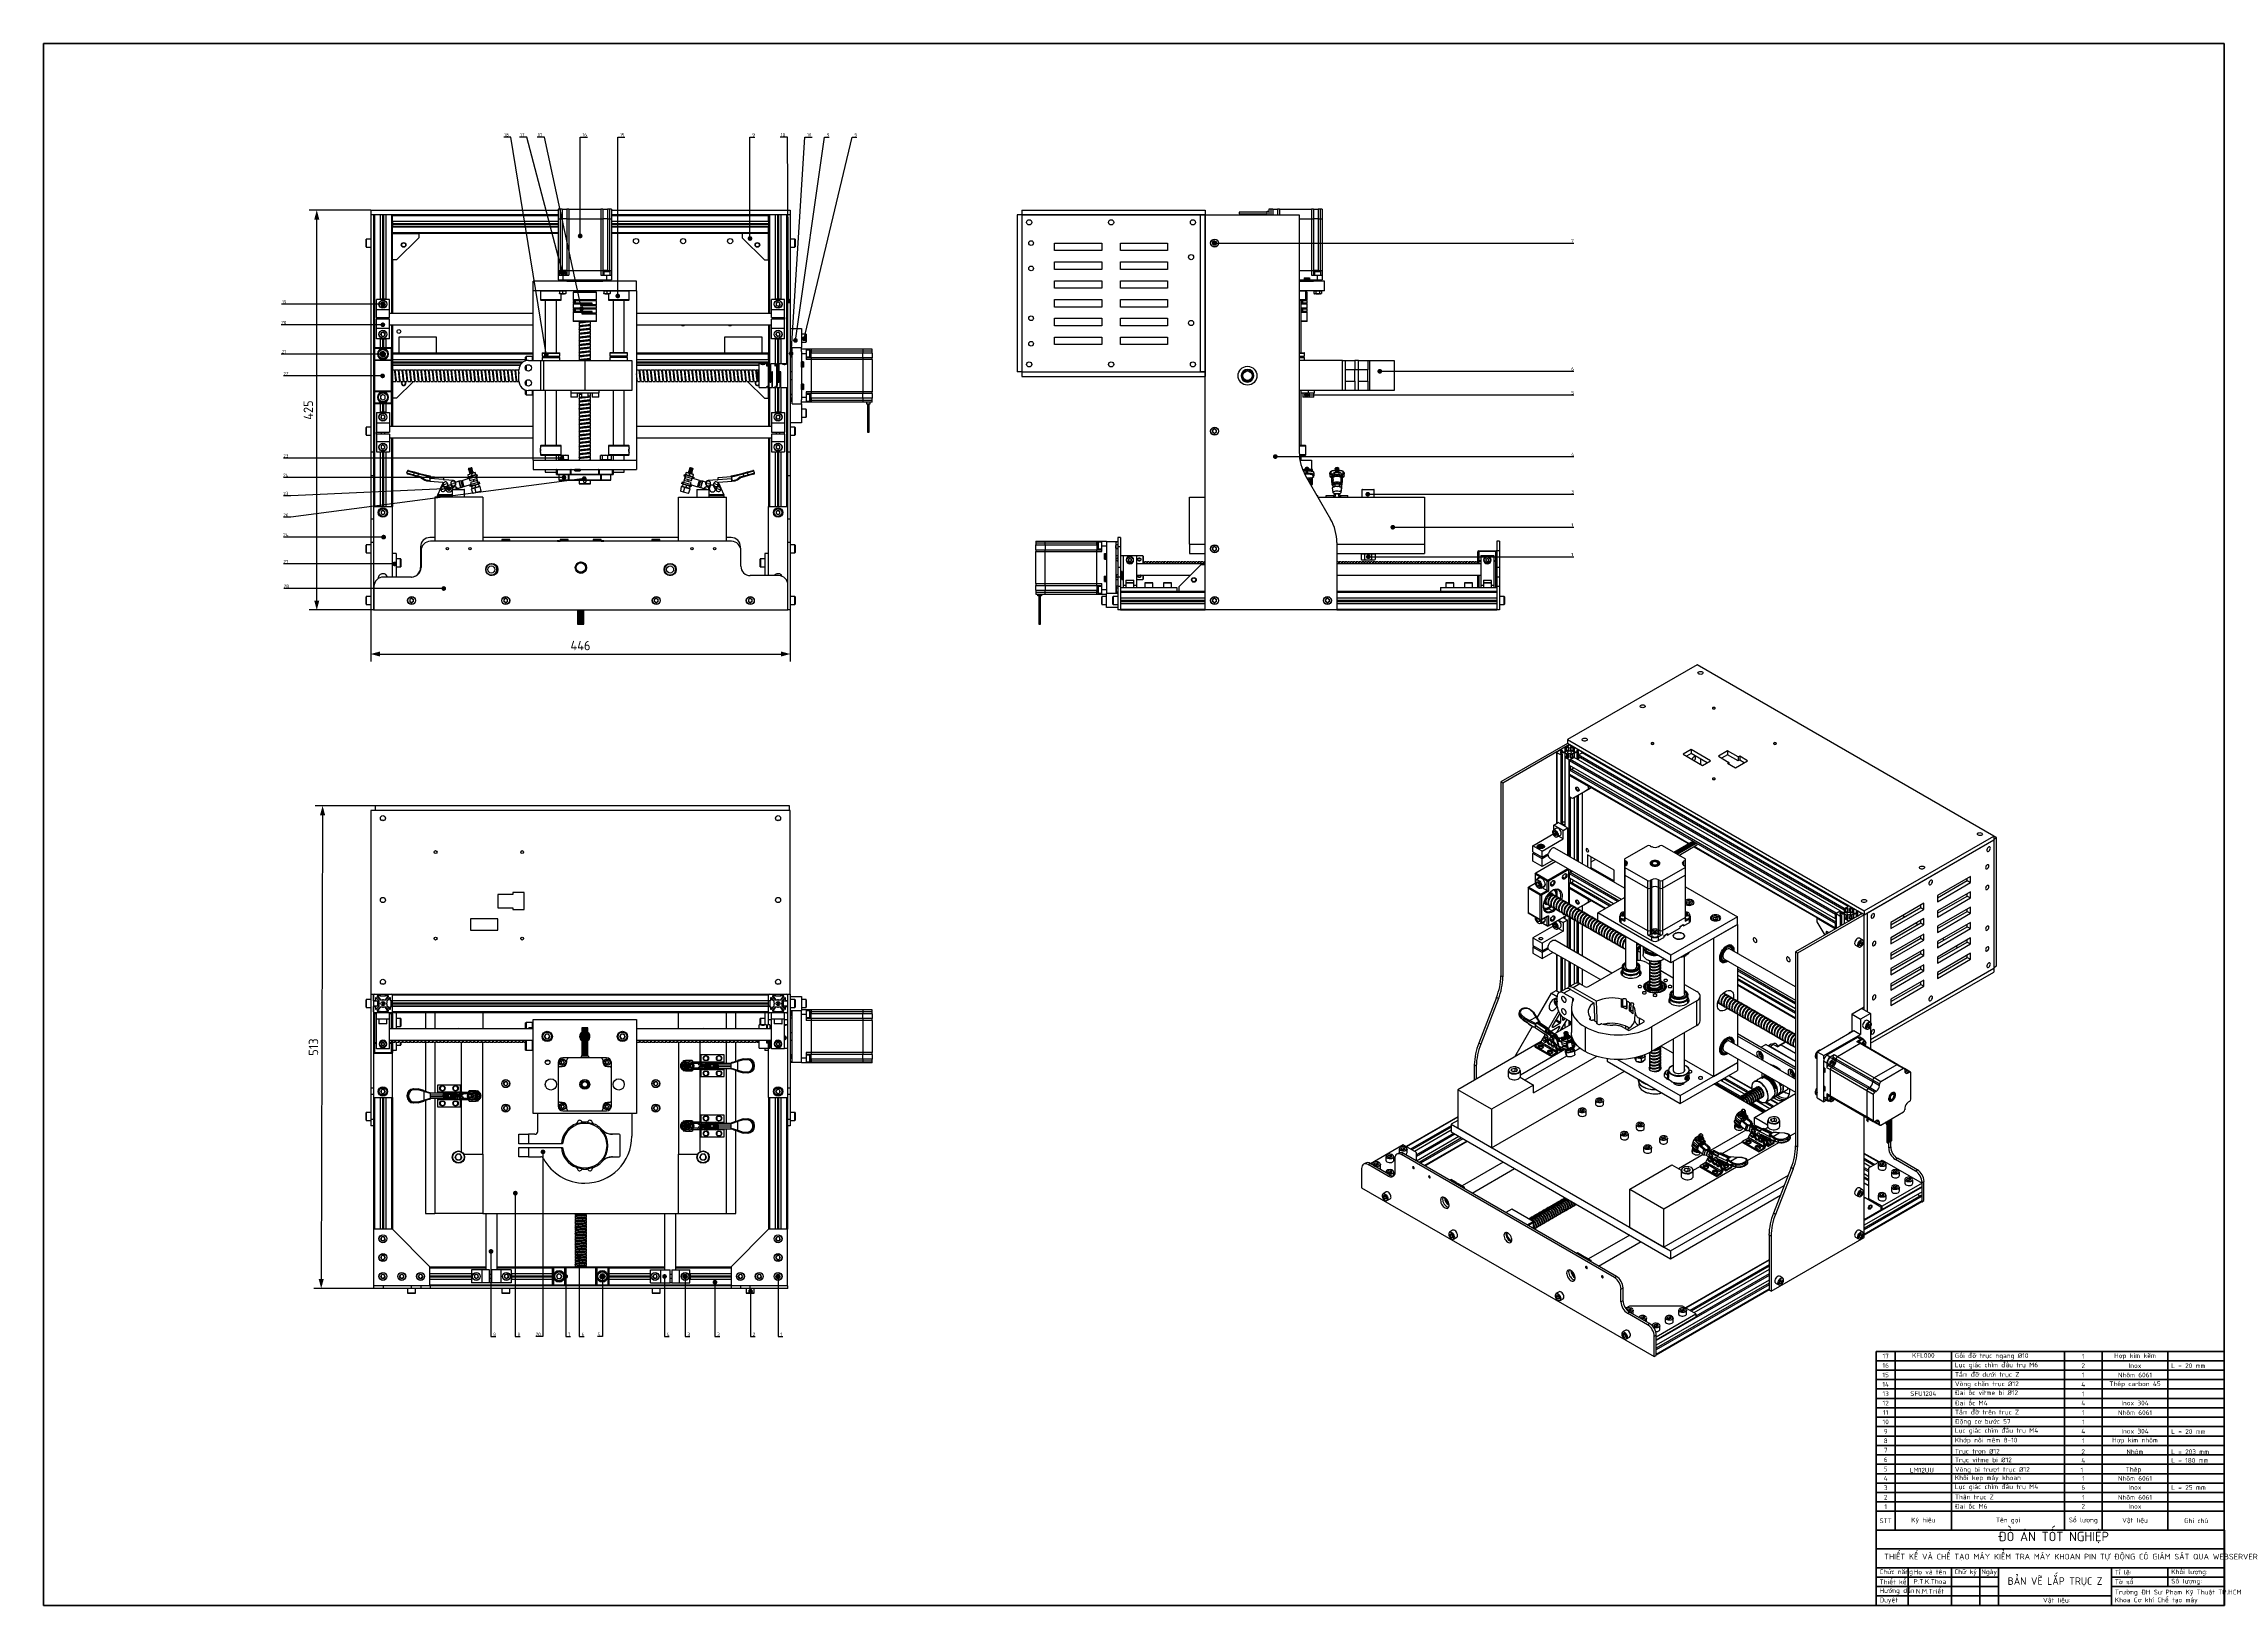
# Model space of a CAD drawing. Header units: millimetres. Extents: x -190 to 12889, y -227 to 3957.
# Drawn here: x 10571 to 12889, y 84 to 1744 of the extents above; entities that cross this region are included whole.
import ezdxf
from ezdxf import colors
from ezdxf.entities.mleader import LeaderData, LeaderLine
from ezdxf.math import Vec2, Vec3

# ---------------------------------------------------------------- set-up
doc = ezdxf.new("R2010")
doc.units = ezdxf.units.MM
doc.header["$LTSCALE"] = 0.7
doc.header["$PDMODE"] = 35
doc.header["$PDSIZE"] = -4
doc.layers.get('0').update_dxf_attribs({"color": 255})
for name, color, linetype, lineweight in [('AM_5', 10, 'Continuous', 25), ('CON', 7, 'Continuous', 50), ('DIM', 94, 'Continuous', 25), ('KHUNGBV', 5, 'Continuous', 70), ('mãnh', 7, 'Continuous', 18), ('netdam', 7, 'Continuous', 40)]:
    doc.layers.add(name, color=color, linetype=linetype, lineweight=lineweight)
doc.styles.add('TCVN-7284', font='tcvn+7284-2003r.ttf')
doc.styles.add('TCVN7824', font='tcvn+7284-2003r.ttf', dxfattribs={"height": 3.5})
doc.dimstyles.new('TCVN_ISO-25_RadiusDia', dxfattribs={"dimtxt": 2.5, "dimasz": 2.5, "dimexe": 2, "dimexo": 0, "dimgap": 1, "dimtad": 1, "dimtoh": 1, "dimtxsty": 'TCVN-7284', "dimblk": 'Arrow', "dimcen": 0, "dimclrd": 256, "dimclre": 256, "dimclrt": 256, "dimadec": 0, "dimazin": 0, "dimtfac": 1, "dimtofl": 0, "dimtmove": 1, "dimatfit": 0, "dimldrblk": 'Arrow', "dimfxl": 1, "dimlwd": -1, "dimlwe": -1, "dimarcsym": 0})

# ---------------------------------------------------------------- blocks, each defined once
blk = doc.blocks.new('dfhjd')
at = {"layer": 'KHUNGBV', "color": 9, "ltscale": 5}
for p, q in [((6559.4, 3469.7), (7718.4, 3469.7)), ((6559.4, 2639.7), (6559.4, 3469.7)), ((7718.4, 3469.7), (7718.4, 2639.7)), ((7718.4, 2639.7), (6559.4, 2639.7))]:
    blk.add_line(p, q, dxfattribs=at)
blk = doc.blocks.new('3d')
at = {"color": 5, "linetype": 'Continuous', "lineweight": 25}
for p, q in [((17727, 1008), (17589.1, 928.4)), ((18042.4, 825.9), (17727, 1008)), ((17589.1, 928.4), (17589.1, 924.3)), ((17589.1, 928.4), (17904.5, 746.3)), ((17589.1, 924.3), (17518.4, 883.5)), ((17591.2, 923.1), (17520.5, 882.3)), ((17577.5, 914.9), (17577.5, 839.2)), ((17577.8, 915.3), (17582, 917.8)), ((17582, 912.1), (17577.8, 914.5)), ((17577.8, 914.5), (17577.8, 839.4)), ((17583.5, 917), (17581.3, 915.7)), ((17581.3, 915.7), (17582, 915.4)), ((17582, 914.5), (17581.3, 914.1)), ((17581.3, 914.1), (17583.5, 912.9)), ((17582, 917.8), (17583.5, 917)), ((17582, 915.4), (17586.3, 915.4)), ((17586.3, 914.5), (17582, 914.5)), ((17582, 914.5), (17582, 913.7)), ((17583.5, 912.9), (17582, 912.1)), ((17582, 912.1), (17582, 838.6)), ((17583.5, 917), (17583.5, 915.4)), ((17583.5, 912.9), (17583.5, 839.6)), ((17586.3, 920.2), (17590.5, 922.7)), ((17587.7, 919.4), (17586.3, 920.2)), ((17586.3, 920.2), (17586.3, 915.4)), ((17586.3, 915.4), (17588, 916.3)), ((17588, 913.5), (17586.3, 914.5)), ((17586.3, 914.5), (17586.3, 909.6)), ((17586.3, 909.6), (17587.7, 910.4)), ((17590.5, 907.2), (17586.3, 909.6)), ((17586.3, 909.6), (17586.3, 836.1)), ((17589.8, 920.6), (17587.7, 919.4)), ((17587.7, 919.4), (17587.7, 916.1)), ((17587.7, 910.4), (17589.8, 909.2)), ((17588, 916.3), (17588.6, 916.4)), ((17588.6, 913.4), (17588, 913.5)), ((17588, 913.5), (17588, 910.2)), ((17588.6, 916.4), (17588.8, 916.8)), ((17588.8, 913.1), (17588.6, 913.4)), ((17588.6, 913.4), (17588.6, 909.9)), ((17588.8, 916.8), (17590.5, 917.8)), ((17590.5, 912.1), (17588.8, 913.1)), ((17588.8, 913.1), (17588.8, 909.8)), ((17904.5, 742.3), (17589.1, 924.3)), ((17591.2, 923.1), (17589.1, 924.3)), ((17590.5, 920.3), (17589.8, 920.6)), ((17589.8, 920.6), (17589.8, 917.4)), ((17589.8, 909.2), (17590.5, 909.6)), ((17590.5, 917.8), (17590.5, 920.3)), ((17590.5, 909.6), (17590.5, 912.1)), ((17590.5, 907.2), (17590.5, 804.7)), ((17591.2, 922.8), (17591.2, 923.1)), ((17874.1, 742.7), (17591.2, 905.9)), ((17591.2, 901), (17591.2, 905.9)), ((17591.9, 922.7), (17596.2, 920.2)), ((17591.9, 907.2), (17596.2, 909.6)), ((17874.8, 743.9), (17591.9, 907.2)), ((17592.6, 920.6), (17592, 920.3)), ((17592, 920.3), (17592, 917.8)), ((17592, 917.8), (17593.7, 916.8)), ((17593.7, 913.1), (17592, 912.1)), ((17592, 912.1), (17592, 909.6)), ((17592, 909.6), (17592.6, 909.2)), ((17594.8, 919.4), (17592.6, 920.6)), ((17592.6, 920.6), (17592.6, 917.4)), ((17592.6, 909.2), (17594.8, 910.4)), ((17593.7, 916.8), (17593.8, 916.4)), ((17593.8, 913.4), (17593.7, 913.1)), ((17593.7, 913.1), (17593.7, 909.8)), ((17593.8, 916.4), (17594.4, 916.3)), ((17594.4, 913.5), (17593.8, 913.4)), ((17593.8, 913.4), (17593.8, 909.9)), ((17594.4, 916.3), (17596.1, 915.4)), ((17596.1, 914.5), (17594.4, 913.5)), ((17594.4, 913.5), (17594.4, 910.2)), ((17596.2, 920.2), (17594.8, 919.4)), ((17594.8, 919.4), (17594.8, 916.1)), ((17594.8, 910.4), (17596.2, 909.6)), ((17596.1, 915.4), (17600.5, 915.4)), ((17600.5, 914.5), (17596.1, 914.5)), ((17596.1, 914.5), (17596.1, 909.6)), ((17596.2, 920.2), (17596.2, 915.4)), ((17879, 746.3), (17596.2, 909.6)), ((17599, 917), (17600.4, 917.8)), ((17601.1, 915.7), (17599, 917)), ((17599, 917), (17599, 915.4)), ((17599, 912.9), (17601.1, 914.1)), ((17600.4, 912.1), (17599, 912.9)), ((17599, 912.9), (17599, 908)), ((17600.4, 917.8), (17604.7, 915.3)), ((17600.4, 912.1), (17604.7, 914.5)), ((17883.3, 748.8), (17600.4, 912.1)), ((17600.4, 910.4), (17600.4, 912.1)), ((17600.4, 912.1), (17600.4, 907.2)), ((17883.3, 747.1), (17600.4, 910.4)), ((17600.4, 907.2), (17601.8, 909.6)), ((17600.5, 915.4), (17601.1, 915.7)), ((17601.1, 914.1), (17600.5, 914.5)), ((17600.5, 914.5), (17600.5, 913.7)), ((17887.5, 751.2), (17604.7, 914.5)), ((17605, 914.6), (17605, 914.9)), ((17887.9, 751.4), (17605.2, 914.6)), ((17720.7, 917.8), (17712.2, 912.9)), ((17712.2, 912.9), (17732.7, 901.1)), ((17720.7, 913.7), (17715.8, 910.9)), ((17741.2, 906), (17720.7, 917.8)), ((17720.7, 917.8), (17720.7, 913.7)), ((17737.7, 903.9), (17720.7, 913.7)), ((17730.5, 908.1), (17730.5, 902.4)), ((17732.7, 901.1), (17741.2, 906)), ((17759.4, 916.5), (17749.5, 910.8)), ((17749.5, 910.8), (17760.8, 904.2)), ((17759.4, 912.4), (17753, 908.7)), ((17770.7, 910), (17759.4, 916.5)), ((17759.4, 916.5), (17759.4, 912.4)), ((17770.7, 905.9), (17759.4, 912.4)), ((17760.8, 904.2), (17759.4, 903.4)), ((17760.8, 904.2), (17760.8, 902.6)), ((17767.9, 898.5), (17780.6, 905.9)), ((17772.2, 910.8), (17770.7, 910)), ((17770.7, 910), (17770.7, 905.9)), ((17772.2, 906.7), (17770.7, 905.9)), ((17780.6, 905.9), (17772.2, 910.8)), ((17772.2, 910.8), (17772.2, 906.7)), ((17777.1, 903.8), (17772.2, 906.7)), ((17520.5, 882.3), (17518.4, 883.5)), ((17518.4, 883.5), (17518.4, 677.5)), ((17520.5, 882.3), (17520.5, 676.2)), ((17874.1, 737.8), (17591.2, 901)), ((17591.2, 896.1), (17592.6, 897)), ((17874.1, 732.9), (17591.2, 896.1)), ((17591.2, 891.2), (17591.2, 896.1)), ((17718.5, 817.8), (17591.2, 891.2)), ((17591.6, 890.7), (17591.2, 890.4)), ((17591.2, 890.4), (17611, 879)), ((17591.2, 867.6), (17591.2, 890.4)), ((17591.4, 890.8), (17718.2, 817.6)), ((17591.9, 900.6), (17591.9, 896.6)), ((17874.5, 734.3), (17592.6, 897)), ((17594, 896.2), (17595.5, 898.6)), ((17759.4, 903.4), (17767.9, 898.5)), ((17594.4, 865.7), (17591.2, 867.6)), ((17591.9, 867.2), (17591.9, 803.9)), ((17611, 875.3), (17594.4, 865.7)), ((17596.5, 867), (17594.4, 865.7)), ((17596.2, 866.7), (17596.2, 801.4)), ((17613.2, 876.5), (17596.5, 867)), ((17599, 868.4), (17599, 799.8)), ((17600.4, 869.2), (17600.4, 799)), ((17604.7, 871.6), (17604.7, 796.5)), ((17605, 796.3), (17605, 871.8)), ((17614.6, 877.4), (17606.4, 872.7)), ((17608.6, 873.9), (17606.4, 872.7)), ((17606.4, 872.7), (17606.4, 872.7)), ((17614.6, 877.4), (17608.6, 873.9)), ((17611.4, 879.2), (17611, 879)), ((17611, 879), (17611, 875.3)), ((17613.2, 876.5), (17611, 875.3)), ((17614.3, 877.6), (17613.2, 877)), ((17613.2, 877), (17613.2, 876.5)), ((17574.6, 837.6), (17579.2, 840.2)), ((17584.5, 831.8), (17574.6, 837.6)), ((17574.6, 832.7), (17574.6, 837.6)), ((17589.1, 834.5), (17579.2, 840.2)), ((17582.7, 839.2), (17583.5, 839.6)), ((17586.3, 837.1), (17582.7, 839.2)), ((17582.7, 839.2), (17582.7, 838.2)), ((17583.5, 840.9), (17586.3, 841)), ((17584.5, 831.8), (17589.1, 834.5)), ((17589.1, 834.5), (17589.1, 805.5)), ((17552.3, 815.7), (17574.6, 828.6)), ((17552.3, 809.2), (17552.3, 815.7)), ((17562.2, 810), (17552.3, 815.7)), ((17557.3, 813.9), (17557.3, 813.8)), ((17557.3, 813.8), (17557.3, 813.9)), ((17559.5, 814.8), (17559.1, 813.7)), ((17560.5, 813.1), (17559.1, 813.7)), ((17561.2, 815.1), (17559.5, 814.8)), ((17559.5, 813.6), (17559.5, 814.8)), ((17560.3, 813.3), (17560.1, 813.3)), ((17560.3, 813.3), (17560.2, 813.2)), ((17561.2, 813.5), (17560.3, 813.3)), ((17562.2, 813.4), (17560.5, 813.1)), ((17561.2, 815.1), (17562.5, 814.4)), ((17561.2, 813.5), (17561.2, 815.1)), ((17561.2, 813.5), (17561.5, 813.3)), ((17562.2, 810), (17584.5, 822.9)), ((17562.2, 813.4), (17562.5, 814.4)), ((17564.3, 813.8), (17564.3, 813.9)), ((17564.3, 813.9), (17564.3, 813.8)), ((17577.4, 834.3), (17574.1, 832.4)), ((17574.4, 829.7), (17575.3, 830.7)), ((17575.7, 830.5), (17574.4, 829.7)), ((17574.4, 829.7), (17575.1, 827.6)), ((17574.6, 828.6), (17574.6, 832.5)), ((17577.3, 827), (17574.6, 828.6)), ((17576.8, 828.6), (17575.1, 827.6)), ((17575.1, 827.6), (17576.7, 826.4)), ((17577, 829.6), (17575.3, 830.7)), ((17649.6, 770.6), (17575.8, 813.2)), ((17576.4, 830), (17576.5, 829.7)), ((17576.5, 829.7), (17576.8, 828.6)), ((17577.7, 827.4), (17576.7, 826.4)), ((17576.8, 828.6), (17577.5, 828.2)), ((17577, 829.6), (17577.7, 827.4)), ((17578.3, 825), (17581.7, 826.9)), ((17584.5, 822.9), (17579.6, 825.7)), ((17584.5, 822.9), (17584.5, 831.8)), ((17674.3, 815.5), (17650.2, 801.6)), ((17677.1, 815.5), (17678.6, 814.6)), ((17685.7, 814.6), (17687.2, 815.5)), ((17714.1, 801.6), (17690, 815.5)), ((17722.4, 820), (17702.3, 808.4)), ((17723.6, 819.3), (17703.5, 807.7)), ((17724.8, 818.6), (17704.7, 807.1)), ((17725.9, 818), (17705.9, 806.4)), ((17707.5, 805.4), (17726.8, 816.5)), ((17723.4, 814.6), (17874.3, 727.5)), ((17874.1, 728), (17723.7, 814.8)), ((17904.5, 746.3), (18042.4, 825.9)), ((17904.5, 742.3), (18042.4, 821.9)), ((17908, 744.3), (18042.4, 821.9)), ((18045.2, 824.3), (18042.4, 825.9)), ((18042.4, 825.9), (18042.4, 821.9)), ((18042.4, 822.7), (18045.2, 824.3)), ((18042.4, 821.9), (18042.4, 685.5)), ((18045.2, 687.9), (18045.2, 824.3)), ((17552.3, 809.2), (17562.2, 803.5)), ((17552.3, 807.5), (17553.8, 808.4)), ((17562.2, 801.8), (17552.3, 807.5)), ((17552.3, 799.4), (17552.3, 807.5)), ((17562.2, 793.7), (17552.3, 799.4)), ((17576.7, 798.8), (17555.5, 786.5)), ((17562.2, 803.5), (17562.2, 810)), ((17562.2, 803.5), (17568.8, 807.3)), ((17568.6, 805.5), (17562.2, 801.8)), ((17562.2, 793.7), (17562.2, 801.8)), ((17573.9, 800.4), (17562.2, 793.7)), ((17567.2, 806.3), (17568.6, 805.5)), ((17568.2, 779.2), (17589.5, 791.4)), ((17590.5, 790.4), (17569, 778)), ((17569.8, 802.8), (17646.2, 758.7)), ((17590.2, 791), (17590.5, 790.4)), ((17590.5, 790.4), (17590.5, 790.8)), ((17590.5, 754.1), (17590.5, 790.4)), ((17591.9, 790), (17591.9, 787.1)), ((17591.9, 787.1), (17594.4, 788.6)), ((17638.6, 789.6), (17610.3, 805.9)), ((17610.3, 805.9), (17610.3, 793.3)), ((17612.8, 791.8), (17613.9, 792.4)), ((17613.9, 803.9), (17613.9, 792.4)), ((17618.8, 801), (17613.9, 798.2)), ((17613.9, 792.4), (17638.6, 778.2)), ((17638.6, 776.9), (17638.6, 789.6)), ((17649.6, 800.8), (17649.6, 793.3)), ((17649.6, 793.3), (17649.6, 785.1)), ((17651.7, 799.1), (17650.2, 800)), ((17650.2, 800), (17650.2, 794.1)), ((17650.2, 794.1), (17651.7, 795)), ((17650.2, 792.5), (17674.3, 778.6)), ((17650.2, 792.5), (17650.2, 784.3)), ((17651.7, 799.1), (17651.7, 795)), ((17678.8, 799), (17678.6, 798.9)), ((17680, 798.3), (17679.9, 798.2)), ((17684.4, 798.2), (17684.3, 798.3)), ((17685.7, 798.9), (17685.5, 799)), ((17690, 778.6), (17714.1, 792.5)), ((17714.1, 800), (17712.6, 799.1)), ((17712.6, 799.1), (17712.6, 795)), ((17712.6, 795), (17714.1, 794.1)), ((17714.1, 800), (17714.1, 794.1)), ((17714.1, 792.5), (17714.1, 784.3)), ((17714.7, 793.3), (17714.7, 800.8)), ((17714.7, 785.1), (17714.7, 793.3)), ((17547.4, 770.4), (17548.1, 771.6)), ((17547.4, 771.2), (17548.1, 771.6)), ((17547.4, 771.2), (17547.4, 770.4)), ((17560.1, 763), (17547.4, 770.4)), ((17547.4, 770.4), (17547.4, 744.3)), ((17554.8, 775.5), (17548.1, 771.6)), ((17548.1, 771.6), (17560.8, 764.3)), ((17554.8, 785.3), (17555.5, 786.5)), ((17554.8, 786.1), (17555.5, 786.5)), ((17554.8, 786.1), (17554.8, 785.3)), ((17567.5, 778), (17554.8, 785.3)), ((17554.8, 785.3), (17554.8, 778.1)), ((17555.5, 786.5), (17568.2, 779.2)), ((17559.7, 781.7), (17555.7, 779.3)), ((17556, 775.4), (17556.5, 777.4)), ((17558.1, 776.7), (17556, 775.4)), ((17557.4, 772.9), (17556, 775.4)), ((17558.5, 776.9), (17556.5, 777.4)), ((17559.6, 774.1), (17557.4, 772.9)), ((17557.4, 772.9), (17559.5, 772.3)), ((17558.1, 776.7), (17558.2, 777)), ((17558.8, 775.4), (17558.1, 776.7)), ((17560, 774.3), (17558.5, 776.9)), ((17559.6, 774.1), (17558.8, 775.4)), ((17560, 774.3), (17559.5, 772.3)), ((17559.6, 774.1), (17559.9, 774)), ((17560.7, 770.7), (17564.7, 773)), ((17560.8, 764.3), (17567.5, 768.2)), ((17569, 767.3), (17561.5, 763)), ((17561.9, 771.4), (17567.5, 768.2)), ((17568.2, 779.2), (17567.5, 778)), ((17567.5, 778), (17569, 778)), ((17567.5, 768.2), (17567.5, 778)), ((17567.5, 768.2), (17569, 767.3)), ((17568.2, 779.2), (17569, 778)), ((17569, 778), (17569, 767.3)), ((17573.2, 773.7), (17571.3, 774.8)), ((17572.5, 765.1), (17571.9, 765.4)), ((17572.4, 765.4), (17572.8, 765)), ((17573.2, 764.8), (17572.8, 765)), ((17572.8, 765), (17573.2, 764.4)), ((17573.2, 773.7), (17573.6, 773.1)), ((17574.9, 768.9), (17575.7, 768.2)), ((17575.4, 769), (17575.9, 768.5)), ((17575.4, 769), (17575.8, 768.6)), ((17575.8, 769.1), (17576, 768.8)), ((17585.9, 781), (17584, 782.1)), ((17585.9, 781), (17586.3, 780.4)), ((17591.2, 781), (17591.2, 785.9)), ((17642.3, 756.4), (17591.2, 785.9)), ((17638.1, 754), (17591.2, 781)), ((17591.2, 776.1), (17592.6, 776.9)), ((17633.8, 751.5), (17591.2, 776.1)), ((17591.2, 771.2), (17591.2, 776.1)), ((17629.6, 749.1), (17591.2, 771.2)), ((17591.6, 770.6), (17591.2, 770.4)), ((17591.2, 753.6), (17591.2, 770.4)), ((17591.2, 770.4), (17611, 759)), ((17591.4, 770.8), (17629.3, 748.9)), ((17643.7, 757.2), (17591.9, 787.1)), ((17591.9, 780.6), (17591.9, 776.5)), ((17635.3, 752.3), (17592.6, 776.9)), ((17594, 776.1), (17595.5, 778.6)), ((17649.6, 785.1), (17649.6, 740.2)), ((17649.6, 785.1), (17649.6, 785.1)), ((17650.2, 784.3), (17674.3, 770.4)), ((17650.2, 784.3), (17674.3, 770.4)), ((17650.2, 784.3), (17650.2, 739.4)), ((17674.3, 778.6), (17674.3, 770.4)), ((17674.3, 770.4), (17674.3, 725.5)), ((17678.6, 779.4), (17677.1, 778.6)), ((17677.1, 778.6), (17677.1, 770.4)), ((17677.1, 770.4), (17678.6, 771.3)), ((17677.1, 770.4), (17678.6, 771.3)), ((17677.1, 770.4), (17677.1, 725.5)), ((17678.6, 779.4), (17678.6, 771.3)), ((17678.6, 771.3), (17678.6, 726.4)), ((17687.2, 778.6), (17685.7, 779.4)), ((17685.7, 779.4), (17685.7, 771.3)), ((17685.7, 771.3), (17687.2, 770.4)), ((17685.7, 771.3), (17687.2, 770.4)), ((17685.7, 771.3), (17685.7, 726.4)), ((17687.2, 778.6), (17687.2, 770.4)), ((17687.2, 770.4), (17687.2, 725.5)), ((17690, 770.4), (17714.1, 784.3)), ((17690, 770.4), (17714.1, 784.3)), ((17690, 778.6), (17690, 770.4)), ((17690, 770.4), (17690, 725.5)), ((17714.1, 784.3), (17714.1, 739.4)), ((17714.7, 740.2), (17714.7, 785.1)), ((17714.7, 785.1), (17714.7, 785.1)), ((17714.7, 772), (17769.8, 740.2)), ((18017.6, 783.1), (17982.3, 762.7)), ((17982.3, 760.2), (18014.1, 778.6)), ((17982.3, 756.1), (18017.6, 776.5)), ((18017.6, 766.7), (17982.3, 746.3)), ((18014.1, 778.6), (18014.1, 781)), ((18014.1, 778.6), (18017.6, 776.5)), ((18017.6, 776.5), (18017.6, 783.1)), ((18017.6, 760.2), (18017.6, 766.7)), ((17547.4, 744.3), (17560.1, 736.9)), ((17548.1, 743.9), (17547.4, 744.3)), ((17560.8, 736.5), (17548.1, 743.9)), ((17560.8, 764.3), (17560.1, 763)), ((17560.1, 763), (17561.5, 763)), ((17560.1, 736.9), (17560.1, 763)), ((17560.8, 764.3), (17561.5, 763)), ((17561.5, 763), (17561.5, 736.9)), ((17565.4, 754.1), (17565.1, 754.3)), ((17565.4, 754.1), (17566, 753.8)), ((17566.2, 755.4), (17566.6, 755.2)), ((17567.9, 753.2), (17570.1, 752)), ((17568.9, 764.4), (17569.3, 764.6)), ((17569.1, 748.9), (17572.8, 746.7)), ((17569.4, 749.9), (17569.3, 750)), ((17570.8, 751.6), (17572.9, 750.4)), ((17571.6, 763.8), (17571.2, 764)), ((17572.8, 746.7), (17573.6, 745.5)), ((17573.6, 750), (17575.7, 748.7)), ((17574.6, 763.2), (17573.7, 763.8)), ((17577.5, 761.6), (17575.4, 762.8)), ((17576.4, 748.3), (17578.5, 747.1)), ((17580.3, 760), (17578.2, 761.2)), ((17579.3, 746.7), (17581.4, 745.5)), ((17583.1, 758.3), (17581, 759.5)), ((17582.1, 745.1), (17584.2, 743.8)), ((17586, 756.7), (17583.8, 757.9)), ((17584.9, 743.4), (17587, 742.2)), ((17588.8, 755.1), (17586.7, 756.3)), ((17587.7, 741.8), (17589.9, 740.6)), ((17591.6, 753.4), (17589.5, 754.6)), ((17594.4, 751.8), (17592.3, 753)), ((17597.3, 750.2), (17595.2, 751.4)), ((17600.1, 748.5), (17598, 749.8)), ((17613.2, 756.5), (17599.7, 748.8)), ((17611, 755.3), (17599.7, 748.8)), ((17600.4, 749.2), (17600.4, 748.2)), ((17602.9, 746.9), (17600.8, 748.1)), ((17605.8, 745.3), (17603.6, 746.5)), ((17604.7, 751.6), (17604.7, 745.9)), ((17605, 745.7), (17605, 751.8)), ((17614.6, 757.4), (17606.4, 752.6)), ((17608.6, 753.9), (17606.4, 752.6)), ((17606.4, 752.6), (17606.4, 752.6)), ((17608.6, 743.6), (17606.5, 744.9)), ((17614.6, 757.4), (17608.6, 753.9)), ((17611.4, 742), (17609.3, 743.2)), ((17611.4, 759.2), (17611, 759)), ((17611, 759), (17611, 755.3)), ((17613.2, 756.5), (17611, 755.3)), ((17614.3, 757.6), (17613.2, 756.9)), ((17613.2, 756.9), (17613.2, 756.5)), ((17621.3, 744.3), (17649.6, 760.6)), ((17621.3, 736.1), (17621.3, 744.3)), ((17699.1, 699.4), (17621.3, 744.3)), ((17645.3, 743), (17645.3, 739.9)), ((17647.1, 742.9), (17647.6, 743.9)), ((17647.1, 742.9), (17648.4, 742.2)), ((17647.6, 743.9), (17649.3, 744.1)), ((17647.6, 742.6), (17647.6, 743.9)), ((17648.1, 742.3), (17648.4, 742.4)), ((17648.4, 742.4), (17649.3, 742.5)), ((17649.6, 742.3), (17648.4, 742.2)), ((17649.6, 744), (17649.3, 744.1)), ((17649.3, 742.5), (17649.3, 744.1)), ((17649.6, 742.3), (17649.3, 742.5)), ((17714.7, 744), (17715.9, 744.1)), ((17714.7, 742.3), (17715.1, 742.4)), ((17714.7, 742.3), (17715, 742.2)), ((17716.7, 742.4), (17715, 742.2)), ((17715.1, 742.4), (17715.9, 742.5)), ((17715.4, 754.1), (17716.1, 755.7)), ((17715.4, 754.1), (17717.5, 752.9)), ((17717.2, 743.4), (17715.9, 744.1)), ((17715.9, 742.5), (17715.9, 744.1)), ((17716.2, 742.3), (17715.9, 742.5)), ((17716.1, 755.7), (17719, 756.1)), ((17716.1, 753.6), (17716.1, 755.7)), ((17716.6, 753.3), (17717.6, 753.5)), ((17716.7, 742.4), (17717.2, 743.4)), ((17720.3, 753.3), (17717.5, 752.9)), ((17717.6, 753.5), (17719, 753.7)), ((17721, 754.9), (17719, 756.1)), ((17719, 753.7), (17719, 756.1)), ((17719.8, 753.2), (17719, 753.7)), ((17719, 739.9), (17719, 743)), ((17720.3, 753.3), (17721, 754.9)), ((17723.2, 754), (17723.2, 754.3)), ((17723.2, 754.3), (17723.2, 754)), ((17902.4, 743.5), (17831.6, 702.7)), ((17904.5, 742.3), (17833.8, 701.4)), ((17874.1, 737.8), (17874.1, 742.7)), ((17874.5, 743.5), (17874.5, 727.4)), ((17874.8, 743.9), (17879, 746.3)), ((17879, 740.6), (17874.8, 743.1)), ((17874.8, 743.1), (17874.8, 727.6)), ((17880.4, 745.5), (17878.3, 744.3)), ((17878.3, 744.3), (17879, 743.9)), ((17879, 743), (17878.3, 742.7)), ((17878.3, 742.7), (17880.4, 741.4)), ((17879, 746.3), (17880.4, 745.5)), ((17879, 743.9), (17883.3, 743.9)), ((17883.3, 743), (17879, 743)), ((17879, 743), (17879, 742.3)), ((17880.4, 745.5), (17880.4, 743.9)), ((17883.1, 743.9), (17880.4, 745.5)), ((17883.3, 748.8), (17887.5, 751.2)), ((17884.7, 748), (17883.3, 748.8)), ((17883.3, 748.8), (17883.3, 743.9)), ((17883.3, 747.1), (17883.3, 748.8)), ((17883.3, 743.9), (17885, 744.9)), ((17883.3, 743.9), (17883.3, 743.9)), ((17885, 742.1), (17883.3, 743)), ((17883.3, 743), (17883.3, 738.2)), ((17886.8, 749.2), (17884.7, 748)), ((17884.7, 748), (17884.7, 744.7)), ((17885, 744.9), (17885.6, 745)), ((17885.6, 742), (17885, 742.1)), ((17885, 742.1), (17885, 738.8)), ((17885.6, 745), (17885.8, 745.3)), ((17885.8, 741.6), (17885.6, 742)), ((17885.6, 742), (17885.6, 738.5)), ((17885.8, 745.3), (17887.5, 746.3)), ((17887.5, 748.8), (17886.8, 749.2)), ((17886.8, 749.2), (17886.8, 745.9)), ((17887.5, 746.3), (17887.5, 748.8)), ((17888.9, 751.2), (17893.2, 748.8)), ((17889.6, 749.2), (17889, 748.8)), ((17889, 748.8), (17889, 746.3)), ((17889, 746.3), (17890.7, 745.3)), ((17891.8, 748), (17889.6, 749.2)), ((17889.6, 749.2), (17889.6, 745.9)), ((17890.7, 745.3), (17890.8, 745)), ((17890.8, 742), (17890.7, 741.6)), ((17890.8, 745), (17891.4, 744.9)), ((17891.4, 742.1), (17890.8, 742)), ((17890.8, 742), (17890.8, 738.5)), ((17891.4, 744.9), (17893.1, 743.9)), ((17893.1, 743), (17891.4, 742.1)), ((17891.4, 742.1), (17891.4, 738.8)), ((17893.2, 748.8), (17891.8, 748)), ((17891.8, 748), (17891.8, 744.7)), ((17893.1, 743.9), (17897.5, 743.9)), ((17897.5, 743), (17893.1, 743)), ((17893.1, 743), (17893.1, 738.2)), ((17893.2, 748.8), (17893.2, 743.9)), ((17896, 745.5), (17897.4, 746.3)), ((17898.1, 744.3), (17896, 745.5)), ((17896, 745.5), (17896, 743.9)), ((17896, 741.4), (17898.1, 742.7)), ((17897.4, 746.3), (17901.6, 743.9)), ((17901.6, 743.1), (17897.4, 740.6)), ((17897.5, 743.9), (17898.1, 744.3)), ((17898.1, 742.7), (17897.5, 743)), ((17897.5, 743), (17897.5, 742.3)), ((17901.9, 743.2), (17901.9, 743.5)), ((17904.5, 742.3), (17902.4, 743.5)), ((17904.5, 746.3), (17904.5, 742.3)), ((17904.5, 742.3), (17908, 744.3)), ((17904.5, 641.4), (17904.5, 742.3)), ((17904.5, 644.3), (17904.5, 742.3)), ((17908, 639.4), (17908, 744.3)), ((17968.1, 754.5), (17932.8, 734.1)), ((17932.8, 731.6), (17964.6, 750)), ((17932.8, 727.6), (17968.1, 748)), ((17964.6, 750), (17964.6, 752.5)), ((17964.6, 750), (17968.1, 748)), ((17968.1, 748), (17968.1, 754.5)), ((17982.3, 762.7), (17982.3, 756.1)), ((17982.3, 743.9), (18014.1, 762.2)), ((17982.3, 739.8), (18017.6, 760.2)), ((18017.6, 750.4), (17982.3, 730)), ((17982.3, 746.3), (17982.3, 739.8)), ((17982.3, 727.5), (18014.1, 745.9)), ((17982.3, 723.5), (18017.6, 743.9)), ((18014.1, 762.2), (18014.1, 764.7)), ((18014.1, 762.2), (18017.6, 760.2)), ((18014.1, 745.9), (18014.1, 748.4)), ((18014.1, 745.9), (18017.6, 743.9)), ((18017.6, 743.9), (18017.6, 750.4)), ((17574.6, 730.6), (17552.3, 717.7)), ((17556.2, 739.2), (17556.2, 737.2)), ((17557.9, 738.2), (17556.2, 737.2)), ((17558, 734.9), (17556.2, 737.2)), ((17559.8, 736), (17558, 734.9)), ((17559.8, 735.1), (17558, 734.9)), ((17559.2, 737.3), (17559, 737.6)), ((17559.8, 736.6), (17559.2, 737.3)), ((17559.8, 735.1), (17559.8, 737.1)), ((17560.1, 736.9), (17561.5, 736.9)), ((17560.1, 736.9), (17560.8, 736.5)), ((17560.7, 733.1), (17564.7, 735.4)), ((17567.5, 740.4), (17560.8, 736.5)), ((17561.5, 736.9), (17560.8, 736.5)), ((17561.5, 736.9), (17569, 741.2)), ((17561.9, 733.8), (17567.5, 730.6)), ((17568.2, 730.2), (17561.9, 733.8)), ((17584.5, 724.9), (17562.2, 712)), ((17564.7, 735.4), (17565.1, 735.7)), ((17569, 741.2), (17567.5, 740.4)), ((17567.5, 730.6), (17567.5, 740.4)), ((17569, 730.6), (17567.5, 730.6)), ((17567.5, 730.6), (17568.2, 730.2)), ((17588.1, 741.6), (17568.2, 730.2)), ((17569, 730.6), (17568.2, 730.2)), ((17569, 730.6), (17588.1, 741.6)), ((17569, 741.2), (17569, 730.6)), ((17573.2, 736.1), (17571.3, 737.2)), ((17573.2, 736.1), (17573.6, 735.5)), ((17574.9, 732.6), (17574.4, 731.1)), ((17576.2, 732.1), (17574.4, 731.1)), ((17575.6, 729), (17574.4, 731.1)), ((17574.6, 733.9), (17574.6, 730.6)), ((17574.6, 730.6), (17577.3, 729)), ((17576.5, 732.2), (17574.9, 732.6)), ((17577.3, 730), (17575.6, 729)), ((17577.2, 728.5), (17575.6, 729)), ((17576.2, 732.2), (17576.2, 732.1)), ((17576.7, 731.1), (17576.2, 732.1)), ((17576.5, 732.2), (17577.6, 730.1)), ((17577.3, 730), (17576.7, 731.1)), ((17577.2, 728.5), (17577.6, 730.1)), ((17577.6, 730), (17577.3, 730)), ((17578.3, 727), (17581.7, 728.9)), ((17579.6, 736.7), (17584.5, 733.9)), ((17579.6, 727.7), (17584.5, 724.9)), ((17584.2, 739.4), (17589.1, 736.5)), ((17589.1, 736.5), (17584.5, 733.9)), ((17584.5, 733.9), (17584.5, 724.9)), ((17586.3, 739.2), (17585, 739.9)), ((17586.3, 740.6), (17586.3, 738.1)), ((17589.1, 707.5), (17589.1, 736.5)), ((17590.5, 740.3), (17590.5, 706.7)), ((17590.6, 740.2), (17592.7, 739)), ((17591.9, 739.4), (17591.9, 705.9)), ((17593.4, 738.5), (17595.5, 737.3)), ((17596.2, 737), (17596.2, 703.4)), ((17596.2, 736.9), (17598.3, 735.7)), ((17599, 735.4), (17599, 701.8)), ((17599.1, 735.3), (17601.2, 734.1)), ((17600.4, 734.5), (17600.4, 701)), ((17601.9, 733.6), (17604, 732.4)), ((17604.7, 732.1), (17604.7, 698.5)), ((17604.7, 732), (17606.8, 730.8)), ((17605, 698.4), (17605, 731.9)), ((17607.5, 730.4), (17609.7, 729.2)), ((17610.4, 728.7), (17612.5, 727.5)), ((17614.2, 740.4), (17612.1, 741.6)), ((17613.2, 727.1), (17615.3, 725.9)), ((17617.1, 738.7), (17614.9, 740)), ((17616, 725.5), (17618.1, 724.3)), ((17619.9, 737.1), (17617.8, 738.3)), ((17618.8, 723.8), (17621, 722.6)), ((17621.3, 736.3), (17620.6, 736.7)), ((17699.1, 691.2), (17621.3, 736.1)), ((17621.7, 722.2), (17623.8, 721)), ((17624.5, 720.6), (17626.6, 719.4)), ((17627.3, 718.9), (17629.5, 717.7)), ((17644.3, 739.9), (17644.3, 735.8)), ((17645.8, 737.8), (17645.8, 733.8)), ((17645.8, 737.8), (17650.2, 735.3)), ((17645.8, 733.8), (17678.6, 714.8)), ((17649.6, 740.2), (17649.6, 736.1)), ((17650.2, 739.4), (17674.3, 725.5)), ((17650.2, 739.4), (17674.3, 725.5)), ((17650.2, 739.4), (17650.2, 735.3)), ((17650.7, 719.2), (17650.7, 687.1)), ((17674.3, 725.5), (17674.3, 721.4)), ((17674.3, 721.4), (17678.6, 718.9)), ((17677.1, 725.5), (17678.6, 726.4)), ((17677.1, 725.5), (17678.6, 726.4)), ((17677.1, 725.5), (17677.1, 721.4)), ((17677.1, 721.4), (17678.6, 722.3)), ((17678.6, 726.4), (17678.6, 722.3)), ((17678.6, 718.9), (17678.6, 714.8)), ((17678.7, 723.7), (17678.7, 720.6)), ((17680.4, 723.6), (17680.9, 724.6)), ((17680.4, 723.6), (17681.7, 722.9)), ((17680.9, 724.6), (17682.6, 724.9)), ((17680.9, 723.4), (17680.9, 724.6)), ((17681.4, 723.1), (17681.8, 723.1)), ((17683.4, 723.2), (17681.7, 722.9)), ((17681.8, 723.1), (17682.6, 723.3)), ((17683.9, 724.2), (17682.6, 724.9)), ((17682.6, 723.3), (17682.6, 724.9)), ((17682.9, 723.1), (17682.6, 723.3)), ((17683.4, 723.2), (17683.9, 724.2)), ((17685.7, 726.4), (17687.2, 725.5)), ((17685.7, 726.4), (17687.2, 725.5)), ((17685.7, 726.4), (17685.7, 722.3)), ((17685.7, 720.6), (17685.7, 723.7)), ((17685.7, 722.3), (17687.2, 721.4)), ((17685.7, 718.9), (17690, 721.4)), ((17685.7, 718.9), (17685.7, 714.8)), ((17687.2, 725.5), (17687.2, 721.4)), ((17690, 725.5), (17714.1, 739.4)), ((17690, 725.5), (17714.1, 739.4)), ((17690, 725.5), (17690, 721.4)), ((17691.6, 719.9), (17695.6, 722.2)), ((17691.6, 719.9), (17691.6, 718.2)), ((17693.2, 720.8), (17693, 720.2)), ((17693.5, 720.7), (17693.8, 721.1)), ((17695.6, 720.6), (17694.2, 721.4)), ((17695.6, 720.6), (17708.6, 728)), ((17695.6, 722.2), (17695.6, 720.6)), ((17769.8, 740.2), (17699.1, 699.4)), ((17769.8, 732), (17699.1, 691.2)), ((17708.6, 729.7), (17712.6, 732)), ((17708.6, 729.7), (17708.6, 728)), ((17710.1, 730.6), (17710, 730)), ((17710.5, 730.5), (17710.7, 730.9)), ((17712.6, 730.4), (17711.2, 731.2)), ((17712.6, 730.4), (17718.5, 733.8)), ((17712.6, 732), (17712.6, 730.4)), ((17714.1, 739.4), (17714.1, 735.3)), ((17714.1, 735.3), (17718.5, 737.8)), ((17714.7, 736.1), (17714.7, 740.2)), ((17718.5, 737.8), (17718.5, 733.8)), ((17720, 735.8), (17720, 739.9)), ((17741.5, 737.9), (17741.5, 737.7)), ((17741.5, 737.6), (17741.5, 737.9)), ((17743.7, 737.7), (17744.4, 739.4)), ((17743.7, 737.7), (17745.7, 736.5)), ((17744.4, 739.4), (17747.3, 739.8)), ((17744.4, 737.3), (17744.4, 739.4)), ((17744.4, 717.3), (17769.8, 732)), ((17744.9, 737), (17745.8, 737.1)), ((17748.6, 737), (17745.7, 736.5)), ((17745.8, 737.1), (17747.3, 737.4)), ((17749.3, 738.6), (17747.3, 739.8)), ((17747.3, 737.4), (17747.3, 739.8)), ((17748.1, 736.9), (17747.3, 737.4)), ((17748.6, 737), (17749.3, 738.6)), ((17751.5, 737.7), (17751.5, 737.9)), ((17751.5, 737.9), (17751.5, 737.6)), ((17769.8, 732), (17769.8, 740.2)), ((17769.8, 732), (17769.8, 701.2)), ((17854.3, 738.6), (17854.7, 738.8)), ((17874.1, 727.1), (17854.3, 738.6)), ((17854.3, 738.6), (17854.3, 734.9)), ((17854.3, 734.9), (17862.6, 720.5)), ((17874.5, 738), (17874.1, 737.8)), ((17874.5, 737.6), (17874.1, 737.8)), ((17874.1, 732.9), (17874.5, 733.1)), ((17874.1, 728), (17874.1, 732.9)), ((17880.4, 741.4), (17879, 740.6)), ((17879, 740.6), (17879, 730)), ((17880.4, 741.4), (17880.4, 730.8)), ((17883.3, 738.2), (17884.7, 739)), ((17887.5, 735.7), (17883.3, 738.2)), ((17883.3, 738.2), (17883.3, 732.5)), ((17884.7, 739), (17886.8, 737.8)), ((17887.5, 740.6), (17885.8, 741.6)), ((17885.8, 741.6), (17885.8, 738.4)), ((17886.8, 737.8), (17887.5, 738.1)), ((17887.5, 738.1), (17887.5, 740.6)), ((17887.5, 735.7), (17887.5, 734.9)), ((17893.2, 738.2), (17888.9, 735.7)), ((17890.7, 741.6), (17889, 740.6)), ((17889, 740.6), (17889, 738.1)), ((17889, 738.1), (17889.6, 737.8)), ((17889.6, 737.8), (17891.8, 739)), ((17890.7, 741.6), (17890.7, 738.4)), ((17891.8, 739), (17893.2, 738.2)), ((17897.4, 740.6), (17896, 741.4)), ((17896, 741.4), (17896, 739.8)), ((17968.1, 738.2), (17932.8, 717.8)), ((17932.8, 734.1), (17932.8, 727.6)), ((17932.8, 715.3), (17964.6, 733.7)), ((17932.8, 711.2), (17968.1, 731.6)), ((17968.1, 721.8), (17932.8, 701.4)), ((17945.5, 741.4), (17947.6, 740.2)), ((17959.6, 733.3), (17961.7, 732)), ((17964.6, 733.7), (17964.6, 736.1)), ((17964.6, 733.7), (17968.1, 731.6)), ((17964.6, 717.3), (17964.6, 719.8)), ((17968.1, 731.6), (17968.1, 738.2)), ((17968.1, 715.3), (17968.1, 721.8)), ((18017.6, 734.1), (17982.3, 713.7)), ((17982.3, 730), (17982.3, 723.5)), ((17982.3, 711.2), (18014.1, 729.6)), ((17982.3, 707.1), (18017.6, 727.5)), ((18014.1, 729.6), (18014.1, 732)), ((18014.1, 729.6), (18017.6, 727.5)), ((18017.6, 727.5), (18017.6, 734.1)), ((17552.3, 717.7), (17552.3, 709.6)), ((17552.3, 717.7), (17562.2, 712)), ((17552.3, 709.6), (17562.2, 703.8)), ((17552.3, 707.9), (17553.8, 708.7)), ((17562.2, 702.2), (17552.3, 707.9)), ((17552.3, 707.9), (17552.3, 701.4)), ((17552.3, 701.4), (17562.2, 695.7)), ((17559.4, 716.1), (17559.4, 717.7)), ((17562.2, 712), (17562.2, 703.8)), ((17562.2, 703.8), (17568.6, 707.5)), ((17568.8, 706), (17562.2, 702.2)), ((17562.2, 695.7), (17573.9, 702.4)), ((17562.2, 702.2), (17562.2, 695.7)), ((17567.4, 706.8), (17568.8, 706)), ((17569.8, 704.8), (17624.3, 673.3)), ((17636.3, 680.3), (17575.8, 715.2)), ((17577.5, 700.4), (17577.5, 661.6)), ((17577.8, 700.2), (17577.8, 661.4)), ((17582, 697.7), (17582, 660.5)), ((17583.5, 696.9), (17583.5, 661.3)), ((17630.2, 717.3), (17632.3, 716.1)), ((17633, 715.7), (17635.1, 714.5)), ((17635.8, 714), (17637.9, 712.8)), ((17638.6, 712.4), (17640.8, 711.2)), ((17641.5, 710.8), (17643.6, 709.6)), ((17644.3, 709.2), (17646.4, 707.9)), ((17647.1, 707.5), (17649.3, 706.3)), ((17650, 705.9), (17650.7, 705.5)), ((17662.7, 687.1), (17662.7, 712.3)), ((17662.7, 698.5), (17663.4, 698.1)), ((17663.4, 703.9), (17663.4, 704.2)), ((17666.6, 702.1), (17663.4, 703.9)), ((17663.4, 703.9), (17663.4, 693.6)), ((17666.6, 693.5), (17666.6, 710)), ((17669.7, 707.7), (17669.7, 699.9)), ((17671.5, 703.1), (17671.4, 703)), ((17671.4, 703), (17671.4, 702.7)), ((17671.7, 702.9), (17671.4, 702.7)), ((17671.9, 702.8), (17671.5, 702.4)), ((17680.6, 700.8), (17680.4, 700.6)), ((17680.6, 700.7), (17680.6, 701)), ((17685.7, 714.8), (17691.6, 718.2)), ((17699.1, 691.2), (17699.1, 699.4)), ((17713.6, 657.7), (17713.6, 698.3)), ((17715.2, 699.1), (17715.4, 699.2)), ((17744.4, 717.3), (17744.4, 570.4)), ((17752, 697.5), (17751.9, 697)), ((17755.5, 695.6), (17831.6, 651.6)), ((17763.1, 709.1), (17761, 710.3)), ((17831.6, 665.5), (17761.5, 706)), ((17762.5, 707.7), (17762.4, 707.7)), ((17833.8, 701.4), (17831.6, 702.7)), ((17831.6, 702.7), (17831.6, 496.6)), ((17833.8, 701.4), (17833.8, 495.4)), ((17895.3, 710), (17898.6, 708.1)), ((17899.4, 710), (17899.6, 712)), ((17899.4, 710.3), (17900.7, 709.6)), ((17899.4, 710), (17900.7, 709.6)), ((17902.9, 715.4), (17899.5, 717.4)), ((17899.5, 711.2), (17899.7, 711.4)), ((17901.2, 713.7), (17899.6, 712)), ((17899.7, 711.4), (17900.5, 712.2)), ((17900.6, 713.1), (17900.5, 712.2)), ((17900.5, 712.2), (17902.3, 711.2)), ((17900.7, 709.6), (17902.3, 711.2)), ((17901.2, 713.7), (17902.5, 713.3)), ((17902.5, 713.3), (17902.3, 711.2)), ((17932.8, 717.8), (17932.8, 711.2)), ((17932.8, 699), (17964.6, 717.3)), ((17932.8, 694.9), (17968.1, 715.3)), ((17968.1, 705.5), (17932.8, 685.1)), ((17932.8, 701.4), (17932.8, 694.9)), ((17932.8, 682.6), (17964.6, 701)), ((17932.8, 678.6), (17968.1, 699)), ((17964.6, 717.3), (17968.1, 715.3)), ((17964.6, 701), (17964.6, 703.5)), ((17964.6, 701), (17968.1, 699)), ((17968.1, 699), (17968.1, 705.5)), ((18017.6, 717.7), (17982.3, 697.3)), ((17982.3, 713.7), (17982.3, 707.1)), ((17982.3, 694.9), (18014.1, 713.3)), ((17982.3, 690.8), (18017.6, 711.2)), ((18017.6, 701.4), (17982.3, 681)), ((17982.3, 697.3), (17982.3, 690.8)), ((17982.3, 678.6), (18014.1, 696.9)), ((17987.9, 716.9), (17990, 715.7)), ((18002.1, 708.8), (18004.2, 707.5)), ((18014.1, 713.3), (18014.1, 715.7)), ((18014.1, 713.3), (18017.6, 711.2)), ((18014.1, 696.9), (18014.1, 699.4)), ((18014.1, 696.9), (18017.6, 694.9)), ((18017.6, 711.2), (18017.6, 717.7)), ((18017.6, 694.9), (18017.6, 701.4)), ((17520.5, 676.2), (17518.4, 677.5)), ((17586.3, 695.3), (17586.3, 662.9)), ((17590.5, 692.8), (17590.5, 665.4)), ((17591.9, 692), (17591.9, 666.2)), ((17596.2, 689.6), (17596.2, 668.6)), ((17599, 687.9), (17599, 669.7)), ((17600.4, 687.1), (17600.4, 669.5)), ((17604.7, 684.7), (17604.7, 667.4)), ((17605, 667.2), (17605, 684.5)), ((17611.4, 665.9), (17647.2, 686.5)), ((17647.2, 687), (17647.2, 684.3)), ((17647.2, 683.2), (17647.2, 678)), ((17648.7, 687.1), (17648.7, 687.1)), ((17664.7, 687.1), (17664.7, 687.1)), ((17666.2, 684.3), (17666.2, 687)), ((17666.2, 678), (17666.2, 683.2)), ((17673, 691.6), (17676.2, 689.8)), ((17673.3, 694.8), (17673.5, 694.7)), ((17676.2, 693.5), (17676.2, 692.9)), ((17676.2, 692.1), (17676.2, 689.7)), ((17676.2, 688.8), (17676.2, 686.4)), ((17676.2, 685.6), (17676.2, 683.1)), ((17676.2, 682.3), (17676.2, 679.9)), ((17676.2, 679), (17676.2, 676.6)), ((17676.2, 675.8), (17676.2, 673.3)), ((17676.2, 672.5), (17676.2, 670.1)), ((17688.2, 691.3), (17688.2, 693.5)), ((17688.2, 688), (17688.2, 690.5)), ((17688.2, 684.8), (17688.2, 687.2)), ((17688.2, 681.5), (17688.2, 683.9)), ((17688.2, 682.9), (17701.6, 675.1)), ((17688.2, 678.2), (17688.2, 680.7)), ((17688.2, 675), (17688.2, 677.4)), ((17688.2, 671.7), (17688.2, 674.1)), ((17690.8, 694.7), (17691, 694.8)), ((17701.6, 692.7), (17701.6, 657.7)), ((17751.5, 693.8), (17753.6, 692.6)), ((17754.4, 693.9), (17754.5, 693.8)), ((17769.8, 687.3), (17769.8, 650.3)), ((17831.6, 648.8), (17769.8, 684.4)), ((17831.6, 647.1), (17769.8, 682.8)), ((17831.6, 642.2), (17769.8, 677.9)), ((17831.6, 639), (17769.8, 674.6)), ((17831.6, 637.3), (17769.8, 673)), ((17911.2, 609.8), (18042.4, 685.5)), ((17911.2, 605.7), (18042.4, 681.4)), ((17968.1, 689.2), (17932.8, 668.8)), ((17932.8, 685.1), (17932.8, 678.6)), ((17932.8, 666.3), (17964.6, 684.7)), ((17932.8, 662.2), (17968.1, 682.6)), ((17968.1, 672.8), (17932.8, 652.4)), ((17964.6, 684.7), (17964.6, 687.1)), ((17964.6, 684.7), (17968.1, 682.6)), ((17968.1, 682.6), (17968.1, 689.2)), ((17968.1, 666.3), (17968.1, 672.8)), ((17982.3, 674.5), (18017.6, 694.9)), ((17982.3, 681), (17982.3, 674.5)), ((18042.4, 686.3), (18045.2, 687.9)), ((18042.4, 685.5), (18042.4, 681.4)), ((17513.7, 654.3), (17494.9, 605.8)), ((17515.8, 653.1), (17497, 604.6)), ((17515.8, 653.1), (17513.7, 654.3)), ((17557, 632.7), (17572.1, 658.9)), ((17572.1, 658.9), (17577.1, 661.8)), ((17572.1, 658.9), (17578.2, 655.4)), ((17577.2, 653.3), (17575.8, 652.5)), ((17577.8, 650.7), (17576.4, 650.5)), ((17576.4, 650.5), (17576.4, 648.6)), ((17578.1, 649.6), (17576.4, 648.6)), ((17577.1, 661.8), (17580.7, 659.7)), ((17577.8, 650.7), (17578.2, 650.1)), ((17578.1, 650.3), (17578.1, 649.6)), ((17578.2, 649.5), (17578.1, 649.6)), ((17578.2, 645.1), (17578.2, 654.9)), ((17587.3, 663.5), (17580.3, 659.5)), ((17592.3, 663), (17585.3, 659)), ((17585.3, 659), (17594.7, 653.5)), ((17597.2, 669.3), (17590.2, 665.2)), ((17592.3, 663), (17617.2, 648.7)), ((17594.7, 650.2), (17594.7, 653.5)), ((17602.2, 668.8), (17595.2, 664.7)), ((17620, 650.4), (17595.2, 664.7)), ((17607.2, 665.9), (17602.2, 668.8)), ((17671.2, 665.5), (17671.2, 663.1)), ((17674.7, 670.2), (17674.4, 670)), ((17676.2, 669.2), (17676.2, 666.8)), ((17676.2, 666), (17676.2, 665.3)), ((17726.7, 650.8), (17678.6, 623)), ((17687.8, 666.2), (17687.6, 666.8)), ((17688.2, 668.4), (17688.2, 670.9)), ((17688.2, 665.3), (17688.2, 667.6)), ((17689.9, 670), (17689.6, 670.2)), ((17693.2, 663.1), (17693.2, 665.5)), ((17698.1, 657.6), (17698.1, 654.9)), ((17698.1, 653.8), (17698.1, 648.6)), ((17699.6, 657.7), (17699.6, 657.7)), ((17713.6, 668.2), (17726.7, 660.6)), ((17715.6, 657.7), (17715.6, 657.7)), ((17717.1, 654.9), (17717.1, 657.6)), ((17717.1, 648.6), (17717.1, 653.8)), ((17726.7, 624.7), (17726.7, 650.8)), ((17730.2, 629.6), (17730.2, 655.7)), ((17755.7, 658.7), (17754.9, 659.2)), ((17758.5, 657.1), (17756.4, 658.3)), ((17761.3, 655.5), (17759.2, 656.7)), ((17764.1, 653.8), (17762, 655)), ((17767, 652.2), (17764.9, 653.4)), ((17769.8, 650.6), (17767.7, 651.8)), ((17831.6, 632.4), (17769.8, 668.1)), ((17769.8, 667.8), (17831.6, 632.1)), ((17772.6, 648.9), (17770.5, 650.1)), ((17932.8, 668.8), (17932.8, 662.2)), ((17932.8, 650), (17964.6, 668.3)), ((17932.8, 645.9), (17968.1, 666.3)), ((17932.8, 652.4), (17932.8, 645.9)), ((17964.6, 668.3), (17964.6, 670.8)), ((17964.6, 668.3), (17968.1, 666.3)), ((17538, 639.1), (17537.6, 637.8)), ((17537.6, 637.8), (17537.6, 637.6)), ((17537.9, 638.9), (17538, 639.1)), ((17539.8, 634.4), (17539.4, 633.1)), ((17539.4, 633.1), (17542.7, 630.2)), ((17539.4, 632.7), (17542.8, 629.7)), ((17543, 631.5), (17539.8, 634.4)), ((17540.8, 642.2), (17540.1, 641.8)), ((17540.7, 635.5), (17543.8, 632.7)), ((17541.5, 642), (17540.8, 641.6)), ((17543, 631.5), (17542.7, 630.2)), ((17542.7, 630.2), (17546.6, 628.1)), ((17542.7, 629.8), (17546.4, 627.9)), ((17548.6, 628.6), (17543, 631.5)), ((17543.8, 632.7), (17549.3, 629.8)), ((17555.8, 633.6), (17549.3, 629.8)), ((17549.3, 629.8), (17555.6, 626.7)), ((17553, 638), (17549.9, 640.8)), ((17553.6, 638), (17550.3, 640.9)), ((17555.8, 633.6), (17553, 638)), ((17556.5, 633.4), (17553.6, 638)), ((17559, 628.7), (17555.6, 626.7)), ((17559, 628.7), (17555.8, 633.6)), ((17559.8, 628.5), (17556.5, 633.4)), ((17557.9, 627.7), (17556.8, 627.1)), ((17556.8, 627.1), (17566.7, 620.5)), ((17567.7, 621.1), (17557.9, 627.7)), ((17569.1, 621), (17559, 627.8)), ((17559.7, 628.3), (17559.6, 627.4)), ((17569.1, 621), (17579.7, 639.3)), ((17573.3, 623.7), (17580.6, 636.4)), ((17581.1, 626.8), (17573.8, 622.6)), ((17593.3, 626), (17575.5, 615.8)), ((17577.8, 646.8), (17576.4, 648.6)), ((17581.1, 626.8), (17576.6, 629.4)), ((17577.3, 630.7), (17581.8, 628.1)), ((17578.2, 647), (17577.8, 646.8)), ((17578.2, 646.8), (17577.8, 646.8)), ((17588.3, 631.1), (17581.4, 619.2)), ((17581.8, 635.8), (17581.8, 628.1)), ((17584.1, 630.5), (17584.1, 633.6)), ((17584.1, 631.3), (17585.3, 630.6)), ((17593.3, 628.2), (17585.3, 632.8)), ((17586.3, 632.3), (17585.3, 630.6)), ((17586.3, 627.7), (17586.3, 622)), ((17590.5, 629.8), (17590.5, 624.4)), ((17591.9, 629), (17591.9, 625.3)), ((17593.3, 643.5), (17593.3, 617.3)), ((17613.3, 630.6), (17613.3, 632.7)), ((17620.5, 626.8), (17620.5, 627.7)), ((17620.6, 626.6), (17620.6, 627.8)), ((17631, 625.3), (17631, 626.6)), ((17654.9, 619.6), (17670.5, 628.6)), ((17660.8, 630.7), (17661.1, 637.3)), ((17661.1, 638.6), (17661.1, 637.1)), ((17670.5, 629.4), (17665.6, 632.2)), ((17670.5, 628.6), (17670.5, 629.4)), ((17749, 648.7), (17751.1, 647.5)), ((17751.8, 647.1), (17753.9, 645.9)), ((17754.6, 645.5), (17756.7, 644.2)), ((17757.4, 643.8), (17759.6, 642.6)), ((17760.3, 642.2), (17762.4, 641)), ((17763.1, 640.6), (17765.2, 639.3)), ((17765.9, 638.9), (17768, 637.7)), ((17768.8, 637.3), (17770.9, 636.1)), ((17769.8, 636.7), (17769.8, 603.2)), ((17771.6, 635.7), (17773.7, 634.5)), ((17775.5, 647.3), (17773.3, 648.5)), ((17774.4, 634), (17776.5, 632.8)), ((17778.3, 645.7), (17776.2, 646.9)), ((17777.2, 632.4), (17779.4, 631.2)), ((17781.1, 644), (17779, 645.3)), ((17780.1, 630.8), (17782.2, 629.6)), ((17783.9, 642.4), (17781.8, 643.6)), ((17782.9, 629.1), (17785, 627.9)), ((17786.8, 640.8), (17784.7, 642)), ((17785.7, 627.5), (17787.8, 626.3)), ((17789.6, 639.1), (17787.5, 640.4)), ((17788.6, 625.9), (17790.7, 624.7)), ((17792.4, 637.5), (17790.3, 638.7)), ((17795.3, 635.9), (17793.1, 637.1)), ((17798.1, 634.2), (17796, 635.5)), ((17800.9, 632.6), (17798.8, 633.8)), ((17803.7, 631), (17801.6, 632.2)), ((17806.6, 629.3), (17804.5, 630.6)), ((17809.4, 627.7), (17807.3, 628.9)), ((17812.2, 626.1), (17810.1, 627.3)), ((17891.8, 636.9), (17904.5, 644.3)), ((17891.8, 618.6), (17891.8, 636.9)), ((17891.8, 636.5), (17900.6, 631.4)), ((17911.2, 637.5), (17900.6, 631.4)), ((17900.6, 631.4), (17900.6, 615.1)), ((17902, 642.8), (17911.2, 637.5)), ((17911.4, 628), (17908, 630)), ((17909.6, 626.3), (17908.1, 624.7)), ((17909.6, 626.3), (17911, 625.9)), ((17911, 625.9), (17910.7, 623.9)), ((17911.2, 637.5), (17911.2, 628.2)), ((17911.2, 628.1), (17911.2, 599.6)), ((17561.3, 607.6), (17472.5, 556.3)), ((17497, 604.6), (17494.9, 605.8)), ((17533.1, 591.3), (17551.8, 623.7)), ((17560.1, 605.9), (17554.7, 602.8)), ((17554.7, 602.8), (17572, 592.8)), ((17554.7, 601.5), (17554.7, 602.8)), ((17554.9, 625.5), (17554.8, 622.7)), ((17555.1, 624.4), (17554.9, 622.3)), ((17554.9, 622.3), (17564.8, 615.6)), ((17565.2, 617.6), (17555.1, 624.4)), ((17560.1, 605.9), (17577.5, 595.9)), ((17560.9, 606.7), (17562.9, 610.8)), ((17577.8, 597), (17560.9, 606.7)), ((17563.1, 602.5), (17561.6, 603.4)), ((17561.6, 602.1), (17561.6, 603.4)), ((17563, 610.9), (17563.1, 611.2)), ((17563.7, 611.5), (17563.3, 611.3)), ((17564.6, 612.3), (17563.5, 611.7)), ((17563.8, 611.8), (17564.6, 613.3)), ((17564.2, 612.2), (17564.7, 613)), ((17564.2, 612), (17564.2, 612.2)), ((17564.2, 612.1), (17564.2, 612.2)), ((17564.7, 612.8), (17564.3, 612.1)), ((17564.6, 612.3), (17564.8, 612.4)), ((17564.8, 615.6), (17564.7, 614.1)), ((17564.7, 614.1), (17564.7, 613.8)), ((17565.5, 614.8), (17565.1, 614.6)), ((17566.2, 618.3), (17565.2, 617.6)), ((17565.6, 617.1), (17566.7, 617.7)), ((17572.7, 612.4), (17565.6, 617.1)), ((17565.8, 606.9), (17566.2, 607.1)), ((17568, 617.5), (17566.3, 618.6)), ((17566.7, 608.5), (17566.3, 608.3)), ((17566.6, 619.3), (17566.7, 620.5)), ((17566.6, 619.3), (17567.6, 619.9)), ((17566.7, 620.5), (17567.7, 621.1)), ((17573.7, 613), (17566.7, 617.7)), ((17567.9, 609.3), (17566.8, 608.7)), ((17566.8, 608.7), (17566.9, 608.1)), ((17568, 608.7), (17566.9, 608.1)), ((17567.1, 617.5), (17567.3, 617.9)), ((17567.6, 619.9), (17567.7, 621.1)), ((17567.6, 610.3), (17568, 610.5)), ((17567.7, 619.9), (17568.4, 619.5)), ((17567.7, 609.9), (17567.9, 609.3)), ((17567.9, 616.9), (17568, 617.5)), ((17567.9, 609.3), (17568, 608.7)), ((17568.3, 617), (17568, 616.8)), ((17568, 608.4), (17569.1, 610.3)), ((17568.5, 611.9), (17568.1, 611.7)), ((17569.4, 610.3), (17568.2, 608)), ((17568.2, 607.9), (17568.8, 608.3)), ((17568.2, 607.8), (17568.4, 607.9)), ((17568.3, 610.1), (17568.6, 610.3)), ((17568.4, 619.5), (17569.4, 620.1)), ((17568.4, 610.1), (17568.6, 610.2)), ((17568.7, 608), (17569.5, 608.5)), ((17569.9, 619.6), (17568.8, 619)), ((17568.8, 619), (17575.9, 614.2)), ((17568.8, 608.3), (17569.8, 610.1)), ((17568.9, 608.5), (17569.1, 608.5)), ((17570, 610), (17569.1, 608.5)), ((17569.9, 608.9), (17569.1, 608.5)), ((17570.4, 605.1), (17569.3, 604.5)), ((17569.5, 608.5), (17569.9, 608.9)), ((17570, 616.8), (17569.8, 616.9)), ((17569.9, 619.6), (17576.9, 614.8)), ((17569.9, 608.9), (17570.4, 609.8)), ((17570.7, 616.1), (17570, 615.6)), ((17570, 615.6), (17570.2, 615.4)), ((17570.8, 616.1), (17570.7, 616.1)), ((17571.2, 612.2), (17570.9, 612)), ((17572.1, 618.1), (17572.1, 618.2)), ((17572.5, 606.4), (17572.1, 606.1)), ((17572.4, 607.6), (17572.6, 606.7)), ((17573.4, 607.2), (17572.4, 606.6)), ((17572.7, 612.4), (17573.7, 613)), ((17572.8, 619.4), (17580.1, 623.6)), ((17573.2, 613.6), (17573, 613.5)), ((17573.1, 623), (17573.8, 622.6)), ((17574.3, 614.3), (17573.3, 613.6)), ((17573.4, 607.7), (17573.7, 607.9)), ((17574.2, 609.3), (17573.9, 609.1)), ((17574, 607.4), (17575, 608)), ((17575.5, 603.4), (17575.1, 603.2)), ((17576.1, 611.8), (17575.2, 611.3)), ((17576.6, 604.7), (17575.5, 604.1)), ((17575.5, 604.1), (17577.8, 597)), ((17576.8, 611.1), (17575.8, 610.5)), ((17577.7, 610), (17575.8, 610.5)), ((17576.9, 614.8), (17575.9, 614.2)), ((17576.1, 611.8), (17577.2, 612.4)), ((17576.6, 604.7), (17578.8, 597.6)), ((17578.8, 610.6), (17576.8, 611.1)), ((17576.9, 611.1), (17577.9, 611.8)), ((17576.9, 611.1), (17578.8, 610.7)), ((17577.5, 604.1), (17576.9, 603.8)), ((17577.1, 603), (17577.2, 603)), ((17577.3, 604.2), (17579, 603.8)), ((17577.3, 603.1), (17578.3, 603.7)), ((17580.6, 622.5), (17577.4, 616.8)), ((17577.7, 610), (17578.8, 610.6)), ((17577.7, 610), (17577.9, 609.2)), ((17577.9, 611.8), (17579.9, 611.3)), ((17577.9, 609.9), (17579.4, 610.1)), ((17577.9, 608.9), (17577.9, 609.9)), ((17579.4, 609.2), (17577.9, 608.9)), ((17577.9, 608.8), (17579.3, 602.6)), ((17579.6, 609), (17578.5, 608.4)), ((17578.5, 608.4), (17579.9, 602.1)), ((17578.5, 608.4), (17582.9, 607.3)), ((17578.9, 611.9), (17578.8, 611.9)), ((17579.9, 611.3), (17578.8, 610.7)), ((17578.8, 610.7), (17578.8, 610.6)), ((17578.9, 611.5), (17578.9, 611.9)), ((17580.6, 622.5), (17579.4, 623.2)), ((17579.7, 609), (17579.4, 610.2)), ((17579.4, 609.2), (17579.4, 610.1)), ((17579.6, 609), (17579.4, 610.1)), ((17579.4, 609.1), (17579.4, 609.2)), ((17579.6, 609), (17583.2, 608.1)), ((17580.4, 611.3), (17582.6, 611.7)), ((17580.4, 611.3), (17580.4, 610.7)), ((17580.4, 610.7), (17582.6, 611.1)), ((17580.4, 610.7), (17580.8, 608.7)), ((17582, 620.3), (17582, 619.5)), ((17582.6, 611.1), (17582.6, 611.7)), ((17582.6, 611.1), (17583.2, 608.1)), ((17582.8, 606.4), (17588, 605.1)), ((17582.8, 606.4), (17583.3, 604.2)), ((17583.1, 611.1), (17584.2, 611.7)), ((17583.1, 611.1), (17584.3, 610.8)), ((17583.7, 608.5), (17583.1, 611.1)), ((17583.3, 604.2), (17588.5, 603)), ((17583.5, 622.8), (17583.5, 620.4)), ((17584.2, 608.8), (17583.6, 608.5)), ((17583.6, 608.5), (17585.5, 608)), ((17583.7, 608.9), (17584.2, 608.8)), ((17583.8, 608.6), (17583.7, 608.9)), ((17583.7, 602.4), (17584.7, 603.1)), ((17585.6, 612.4), (17584.2, 611.3)), ((17584.2, 611.7), (17584.6, 611.6)), ((17584.6, 609.5), (17584.2, 611.3)), ((17584.6, 610.8), (17584.2, 611.3)), ((17585.3, 609.7), (17584.6, 610.8)), ((17585.2, 608.4), (17584.6, 609.5)), ((17589.9, 601.8), (17584.7, 603.1)), ((17585.6, 607.9), (17585.2, 608.4)), ((17587.4, 610.1), (17585.3, 609.7)), ((17585.6, 607.9), (17585.3, 609.7)), ((17585.7, 617.1), (17585.5, 616.9)), ((17587.9, 607.7), (17585.6, 607.9)), ((17585.7, 616.9), (17585.8, 617.1)), ((17586, 616.8), (17585.8, 616.3)), ((17585.8, 615.7), (17585.8, 615.7)), ((17585.9, 615.1), (17586, 615)), ((17586.2, 614.5), (17586.1, 614.5)), ((17586.1, 614.5), (17586.1, 614.4)), ((17586.2, 613.8), (17586.2, 613.8)), ((17586.3, 613.2), (17586.4, 613.1)), ((17586.4, 607.8), (17586.6, 607.7)), ((17586.5, 612.6), (17586.5, 612.5)), ((17586.6, 612), (17586.6, 611.9)), ((17586.8, 611.3), (17586.8, 611.3)), ((17586.8, 607.7), (17588.8, 607.2)), ((17587.1, 603.3), (17587.3, 602.4)), ((17589.6, 609.9), (17587.4, 610.1)), ((17590, 608.2), (17587.9, 607.7)), ((17589, 605.7), (17588, 605.1)), ((17588.5, 603), (17588, 605.1)), ((17588.3, 616.7), (17588.4, 616.7)), ((17588.7, 617.8), (17588.5, 617.9)), ((17588.5, 603), (17589.5, 603.6)), ((17588.8, 607.2), (17589.3, 607.5)), ((17589.1, 605.9), (17588.8, 607.2)), ((17589.5, 603.6), (17589, 605.7)), ((17589.1, 605.9), (17589.6, 606.2)), ((17589.3, 607.5), (17589.8, 607.4)), ((17589.6, 606.2), (17589.3, 607.5)), ((17591.2, 611.2), (17589.6, 609.9)), ((17590, 608.2), (17589.6, 609.9)), ((17589.6, 606.2), (17590.1, 606.1)), ((17589.8, 607.4), (17590.1, 606.1)), ((17591.7, 608.8), (17590, 608.2)), ((17590.4, 611.8), (17590.5, 611.7)), ((17591, 613.6), (17590.8, 613.6)), ((17591, 613.5), (17591.8, 613.4)), ((17592.9, 611.8), (17591.2, 611.2)), ((17593.3, 610), (17591.7, 608.8)), ((17591.7, 608.8), (17591.8, 608.9)), ((17591.8, 613.4), (17592.3, 612.9)), ((17592.3, 612.9), (17592.9, 611.8)), ((17593.3, 610), (17592.9, 611.8)), ((17594.6, 610.6), (17593.1, 611)), ((17594.3, 610.4), (17593.1, 610.7)), ((17594.6, 602.7), (17593.5, 607.5)), ((17595.2, 606.9), (17593.6, 607.2)), ((17593.7, 606.4), (17596.6, 605.7)), ((17593.8, 610.1), (17594.3, 610.4)), ((17594.3, 610), (17593.8, 610.1)), ((17593.9, 605.5), (17595.6, 605.1)), ((17594.6, 609.1), (17594.3, 610.4)), ((17594.6, 608.6), (17594.3, 610)), ((17596, 602.9), (17594.4, 603.3)), ((17594.4, 603.1), (17596, 602.8)), ((17594.5, 609), (17594.6, 609.1)), ((17594.6, 609), (17594.7, 609)), ((17594.7, 609), (17595.2, 609.3)), ((17594.7, 609), (17595.2, 606.9)), ((17596.2, 607.5), (17595.2, 606.9)), ((17596, 602.8), (17595.5, 602.5)), ((17596.6, 605.7), (17595.6, 605.1)), ((17595.6, 605.1), (17596, 602.9)), ((17596, 602.9), (17597.1, 603.5)), ((17596, 602.8), (17596.3, 601.4)), ((17596.2, 607.5), (17596.2, 607.5)), ((17596.6, 605.7), (17597.1, 603.5)), ((17597.5, 605.6), (17596.7, 605.2)), ((17607.9, 623), (17607.9, 596.9)), ((17648.6, 622.4), (17653.5, 619.6)), ((17650.7, 624), (17650.7, 621.2)), ((17726.7, 624.7), (17678.6, 596.9)), ((17678.6, 623), (17678.6, 596.9)), ((17701.6, 610.2), (17701.6, 577)), ((17713.6, 577), (17713.6, 617.1)), ((17763.1, 611.1), (17761, 612.3)), ((17831.6, 567.5), (17761.5, 608)), ((17762.5, 609.7), (17762.4, 609.8)), ((17831.6, 580.1), (17769.8, 615.8)), ((17831.6, 577.7), (17769.8, 613.4)), ((17791.4, 624.2), (17793.5, 623)), ((17794.2, 622.6), (17796.3, 621.4)), ((17794.7, 601.5), (17800, 604.5)), ((17797, 621), (17799.2, 619.8)), ((17799.9, 619.3), (17802, 618.1)), ((17831.6, 586.3), (17800, 604.5)), ((17802.7, 617.7), (17804.8, 616.5)), ((17805.8, 604.6), (17802.9, 602.9)), ((17808.3, 604.4), (17804.8, 602.3)), ((17805.5, 616.1), (17807.6, 614.9)), ((17809, 605.3), (17807.8, 604.6)), ((17808.3, 604.4), (17812.7, 601.9)), ((17808.4, 614.4), (17810.5, 613.2)), ((17811.2, 612.8), (17813.3, 611.6)), ((17815.2, 604), (17812.1, 602.2)), ((17816.2, 603.9), (17812.7, 601.9)), ((17815.1, 624.4), (17812.9, 625.7)), ((17814, 611.2), (17816.1, 610)), ((17820.8, 607.2), (17815.2, 604)), ((17817.9, 622.8), (17815.8, 624)), ((17821.4, 606.9), (17816.2, 603.9)), ((17816.2, 603.9), (17831.6, 595)), ((17816.2, 603.9), (17831.6, 595)), ((17816.8, 609.5), (17819, 608.3)), ((17820.7, 621.2), (17818.6, 622.4)), ((17819.7, 607.9), (17821.8, 606.7)), ((17823.5, 619.5), (17821.4, 620.8)), ((17822.5, 606.3), (17824.6, 605.1)), ((17826.4, 617.9), (17824.3, 619.1)), ((17825.3, 604.7), (17827.4, 603.4)), ((17829.2, 616.3), (17827.1, 617.5)), ((17828.2, 603), (17830.3, 601.8)), ((17831.6, 614.9), (17829.9, 615.9)), ((17854.6, 596.7), (17893.5, 619.2)), ((17861.7, 592.6), (17900.6, 615.1)), ((17897.5, 611.9), (17864.7, 592.9)), ((17900.3, 605.3), (17876.2, 591.3)), ((17900.3, 605.3), (17876.2, 591.3)), ((17889.6, 616.9), (17888.7, 616.6)), ((17888.9, 616.9), (17888.9, 616.7)), ((17891.8, 618.6), (17889.3, 617.2)), ((17890, 617.1), (17890, 617.6)), ((17893.5, 619.2), (17900.6, 615.1)), ((17901.1, 609.8), (17896.7, 607.3)), ((17900.3, 605.3), (17896.7, 607.3)), ((17901.1, 609.8), (17897.5, 611.9)), ((17901.3, 605.4), (17897.7, 607.4)), ((17903.6, 610.1), (17900, 612.1)), ((17939.2, 582.8), (17900.3, 605.3)), ((17940.2, 582.9), (17901.3, 605.4)), ((17905.8, 607.7), (17903.1, 609.2)), ((17903.1, 604.3), (17903.2, 604.9)), ((17903.1, 604.4), (17903.2, 604.4)), ((17903.1, 604.4), (17903.2, 604.4)), ((17904.3, 606.1), (17903.2, 604.9)), ((17903.2, 604.4), (17903.8, 605.1)), ((17903.8, 622.6), (17907.1, 620.7)), ((17903.8, 605.5), (17903.8, 605.1)), ((17903.8, 605.1), (17905.2, 604.2)), ((17904.3, 606.1), (17905.3, 605.8)), ((17904.5, 603.5), (17905.2, 604.2)), ((17905.3, 605.8), (17905.2, 604.2)), ((17907.9, 622.6), (17908.1, 624.7)), ((17907.9, 623), (17909.2, 622.2)), ((17907.9, 622.6), (17909.2, 622.2)), ((17908, 623.9), (17908.2, 624.1)), ((17908.2, 624.1), (17909, 624.9)), ((17909.1, 625.7), (17909, 624.9)), ((17909, 624.9), (17910.7, 623.9)), ((17909.2, 622.2), (17910.7, 623.9)), ((17492.2, 581.5), (17490.1, 582.7)), ((17490.1, 582.7), (17490.1, 566.5)), ((17492.2, 581.5), (17492.2, 567.7)), ((17586.2, 599.1), (17539.1, 571.9)), ((17588.2, 592.1), (17543.9, 566.5)), ((17553.1, 553), (17620.1, 591.7)), ((17554.7, 601.5), (17572, 591.5)), ((17558.5, 601.6), (17560.1, 600.7)), ((17563.1, 601.2), (17561.6, 602.1)), ((17563.1, 601.2), (17563.1, 602.5)), ((17563.5, 601), (17563.1, 601.2)), ((17563.4, 600.9), (17563.3, 601.1)), ((17568.4, 595.9), (17570, 595)), ((17573, 596.8), (17571.5, 597.7)), ((17571.5, 596.4), (17571.5, 597.7)), ((17573, 595.5), (17571.5, 596.4)), ((17572, 592.8), (17577.5, 595.9)), ((17572, 591.5), (17577.5, 594.7)), ((17572, 591.5), (17572, 592.8)), ((17573, 595.5), (17573, 596.8)), ((17573.4, 595.3), (17573, 595.5)), ((17573.3, 595.2), (17573.2, 595.4)), ((17574.6, 601.8), (17575, 602)), ((17577.5, 595.9), (17577.5, 594.7)), ((17577.8, 597), (17578.8, 597.6)), ((17581, 598.8), (17577.9, 600.6)), ((17578.2, 599.7), (17581.7, 597.7)), ((17584, 601.1), (17579.9, 602.1)), ((17581, 598.8), (17579.9, 602.1)), ((17582, 599.4), (17581, 598.8)), ((17582, 599.4), (17581.3, 601.8)), ((17582.8, 599), (17582, 599.4)), ((17582.8, 599), (17584.3, 599.9)), ((17582.8, 597.8), (17585.4, 599.3)), ((17582.8, 599), (17582.8, 597.8)), ((17588.8, 601.2), (17583.7, 602.4)), ((17583.7, 602.4), (17584.2, 600.3)), ((17589.3, 599), (17584.2, 600.3)), ((17584.9, 599.4), (17590.1, 598.1)), ((17586.7, 596.5), (17588.2, 592.1)), ((17586.9, 598.9), (17587, 598.1)), ((17587, 598.1), (17587.7, 597)), ((17588.2, 596.4), (17587.4, 595.8)), ((17588.8, 591.5), (17587.4, 595.8)), ((17587.5, 598.8), (17587.7, 598.3)), ((17587.7, 598.3), (17588.7, 598.5)), ((17587.7, 598.3), (17588.1, 596.5)), ((17587.7, 597), (17588.1, 596.5)), ((17588.1, 596.5), (17590.4, 596.3)), ((17588.8, 601.2), (17589.9, 601.8)), ((17589.3, 599), (17588.8, 601.2)), ((17588.9, 596.4), (17589.1, 596.3)), ((17590.4, 599.6), (17589.3, 599)), ((17590.4, 599.6), (17589.9, 601.8)), ((17590.5, 599.6), (17590.4, 599.6)), ((17590.4, 596.3), (17592.5, 596.8)), ((17591, 599.9), (17590.5, 599.6)), ((17590.5, 599.6), (17590.8, 598.2)), ((17591.3, 598.5), (17590.8, 598.2)), ((17591.5, 599.8), (17591, 599.9)), ((17591, 599.9), (17591.3, 598.5)), ((17591.8, 598.4), (17591.3, 598.5)), ((17591.5, 599.8), (17591.8, 598.4)), ((17592.1, 598.5), (17592.5, 596.8)), ((17592.5, 596.8), (17594.2, 597.4)), ((17594.2, 597.4), (17595.7, 598.6)), ((17595.4, 600.1), (17595.7, 598.6)), ((17595.5, 602.5), (17595.9, 602.3)), ((17595.6, 599.5), (17595.7, 599.4)), ((17595.6, 599.4), (17595.7, 599.4)), ((17596.2, 601), (17595.9, 602.3)), ((17596.3, 601.4), (17596.2, 601.4)), ((17596.9, 594), (17596.5, 598.6)), ((17602.7, 600.4), (17596.6, 596.9)), ((17631.2, 589.3), (17631.2, 586.7)), ((17631.2, 586.7), (17709, 541.8)), ((17642.3, 588.5), (17709, 550)), ((17660.7, 589.8), (17660.7, 590.3)), ((17660.7, 589.8), (17661.4, 588.2)), ((17661.2, 588.6), (17661.2, 588.5)), ((17661.4, 588.2), (17662.2, 586.6)), ((17662.2, 590.1), (17661.9, 590.7)), ((17662.2, 586.6), (17662.2, 590.1)), ((17662.2, 586.6), (17664.9, 586.2)), ((17667.7, 589.2), (17664.9, 590)), ((17664.9, 586.2), (17667.7, 585.7)), ((17667.7, 585.7), (17667.7, 589.2)), ((17669.8, 586.9), (17667.7, 585.7)), ((17671.8, 588.1), (17669.8, 586.9)), ((17671.8, 588.1), (17671.8, 591.6)), ((17676.2, 595.6), (17676.2, 594.9)), ((17676.2, 594.1), (17676.2, 591.7)), ((17676.2, 590.9), (17676.2, 588.4)), ((17676.2, 587.6), (17676.2, 585.1)), ((17676.2, 584.3), (17676.2, 581.9)), ((17676.2, 581.1), (17676.2, 578.6)), ((17688.2, 599.8), (17688.2, 602.3)), ((17688.2, 596.6), (17688.2, 599)), ((17688.2, 593.3), (17688.2, 595.8)), ((17688.2, 590), (17688.2, 592.5)), ((17688.2, 586.8), (17688.2, 589.2)), ((17688.2, 583.5), (17688.2, 586)), ((17688.2, 580.2), (17688.2, 582.7)), ((17701.6, 595.1), (17688.5, 602.6)), ((17700, 581.6), (17699.8, 581.5)), ((17709, 550), (17769.8, 585.1)), ((17744.4, 570.4), (17713.6, 588.1)), ((17715.4, 581.5), (17715.2, 581.6)), ((17744.4, 570.4), (17769.8, 585.1)), ((17751.5, 595.8), (17753.6, 594.6)), ((17752, 599.5), (17751.9, 599)), ((17754.4, 595.9), (17754.5, 595.9)), ((17755.5, 597.6), (17831.6, 553.6)), ((17769.8, 589.3), (17769.8, 585.1)), ((17769.8, 585.1), (17769.8, 576.9)), ((17792.7, 595.5), (17793, 595.8)), ((17792.7, 595.5), (17792.8, 595.2)), ((17792.8, 593.6), (17792.8, 593.2)), ((17792.9, 597.1), (17792.9, 595.8)), ((17794.2, 595), (17793.2, 594.5)), ((17793.7, 596.5), (17793.5, 596.3)), ((17793.6, 596.4), (17793.9, 596.7)), ((17793.9, 591.3), (17794.2, 591.1)), ((17795.2, 591), (17796.2, 591.6)), ((17796.6, 589.8), (17796.1, 590.1)), ((17797.3, 590.5), (17796.6, 589.8)), ((17796.6, 589.8), (17797.3, 590.2)), ((17797, 590.3), (17797.2, 590.4)), ((17804.8, 602.3), (17831.6, 586.8)), ((17807.4, 581.5), (17807.7, 582.2)), ((17807.6, 582.3), (17807.5, 581.7)), ((17807.5, 581.5), (17807.8, 582.2)), ((17831, 601.4), (17831.6, 601)), ((17854.6, 590.2), (17852.8, 591.2)), ((17854.6, 593.6), (17853.1, 594.5)), ((17854.6, 596.7), (17861.7, 592.6)), ((17854.6, 547.7), (17854.6, 596.7)), ((17854.6, 590.2), (17854.6, 591.2)), ((17854.6, 590.2), (17854.6, 590.2)), ((17854.7, 596.9), (17855.5, 597.6)), ((17855.8, 597.4), (17855.5, 597.6)), ((17856.1, 597.6), (17855.5, 597.6)), ((17857.3, 598.2), (17857.2, 598.4)), ((17861.2, 586.8), (17861.2, 580)), ((17864.7, 584.7), (17861.2, 586.8)), ((17862.6, 579.2), (17861.2, 580)), ((17861.7, 589.2), (17861.7, 592.6)), ((17861.7, 575.6), (17861.7, 579.7)), ((17868.3, 590.9), (17864.7, 592.9)), ((17864.7, 584.7), (17864.7, 579.7)), ((17868.3, 577.7), (17864.7, 579.7)), ((17867.7, 583.1), (17866.2, 582.2)), ((17869.7, 580.1), (17866.2, 582.2)), ((17866.3, 583.9), (17869, 582.4)), ((17871.2, 581), (17867.7, 583.1)), ((17872.6, 593.4), (17868.3, 590.9)), ((17869.7, 584.1), (17869.8, 585.6)), ((17869.7, 584.3), (17870.7, 583.8)), ((17869.7, 584.1), (17870.7, 583.8)), ((17871.2, 581), (17869.7, 580.1)), ((17871.2, 581), (17869.7, 580.1)), ((17908.6, 557.7), (17869.7, 580.1)), ((17872.4, 588.4), (17869.8, 590)), ((17871, 586.8), (17869.8, 585.6)), ((17869.8, 585.2), (17870.4, 585.8)), ((17869.8, 585.2), (17869.8, 585.2)), ((17869.8, 585.2), (17869.8, 585.2)), ((17870.5, 586.3), (17870.4, 585.8)), ((17870.4, 585.8), (17871.8, 585)), ((17870.7, 583.8), (17871.8, 585)), ((17871, 586.8), (17872, 586.5)), ((17871.2, 590.9), (17871.2, 589.2)), ((17874.7, 588.9), (17871.2, 590.9)), ((17874.7, 587.1), (17871.2, 589.2)), ((17910.1, 558.6), (17871.2, 581)), ((17872, 586.5), (17871.8, 585)), ((17876.2, 591.3), (17872.6, 593.4)), ((17874.7, 588.9), (17874.7, 587.1)), ((17913.6, 566.4), (17874.8, 588.9)), ((17874.8, 588.9), (17874.8, 587.1)), ((17913.6, 564.7), (17874.8, 587.1)), ((17915, 568.9), (17876.2, 591.3)), ((17939.2, 582.8), (17915, 568.9)), ((17939.2, 582.8), (17915, 568.9)), ((17946.2, 578.7), (17939.2, 582.8)), ((17947.2, 578.8), (17940.2, 582.9)), ((17508.5, 494.7), (17649.6, 576.1)), ((17553.1, 561.2), (17508.5, 535.5)), ((17526.1, 576.8), (17526.1, 570.6)), ((17529.2, 576.6), (17530.1, 578.6)), ((17529.2, 576.6), (17531.7, 575.2)), ((17530.1, 578.6), (17533.5, 579.1)), ((17530.1, 576.1), (17530.1, 578.6)), ((17531.2, 575.5), (17531.8, 575.6)), ((17535.1, 575.7), (17531.7, 575.2)), ((17531.8, 575.6), (17533.5, 575.8)), ((17536, 577.6), (17533.5, 579.1)), ((17533.5, 575.8), (17533.5, 579.1)), ((17534, 575.5), (17533.5, 575.8)), ((17535.1, 575.7), (17536, 577.6)), ((17538.8, 569.5), (17553.1, 561.2)), ((17539.1, 570.6), (17539.1, 576.8)), ((17553.1, 553), (17553.1, 561.2)), ((17664.2, 567.7), (17664.2, 566.9)), ((17664.9, 563.9), (17664.9, 562)), ((17666.4, 566), (17666.4, 564.9)), ((17666.4, 566), (17666.4, 564.9)), ((17666.7, 566.2), (17666.6, 566.2)), ((17666.7, 566.2), (17666.6, 566.2)), ((17688.2, 577.9), (17688.2, 579.4)), ((17692.3, 573.7), (17693.5, 575.6)), ((17692.3, 570.3), (17692.3, 573.7)), ((17692.3, 570.3), (17694, 568.9)), ((17695.7, 571), (17694, 572.7)), ((17694, 568.9), (17695.7, 567.5)), ((17696.5, 577.2), (17694.7, 576.8)), ((17696.6, 571.2), (17695.7, 571)), ((17695.7, 567.5), (17695.7, 571)), ((17695.7, 567.5), (17697, 567.6)), ((17695.9, 567.6), (17697.1, 567.3)), ((17696.3, 574.8), (17696.3, 574.8)), ((17696.6, 577), (17696.6, 569.3)), ((17699.8, 564.8), (17700, 564.7)), ((17709, 541.8), (17769.8, 576.9)), ((17714.9, 568.3), (17716, 567.8)), ((17715, 569.2), (17715.5, 569.9)), ((17715.2, 564.7), (17715.4, 564.8)), ((17715.5, 569.9), (17715.5, 570.1)), ((17715.5, 569.9), (17716.9, 569.2)), ((17716, 570.6), (17715.6, 570.3)), ((17716.4, 567.6), (17716.4, 567.7)), ((17717.6, 570.5), (17717.5, 570.5)), ((17718.6, 569.3), (17718.6, 577)), ((17797, 532.2), (17744.7, 562.4)), ((17746.3, 563.3), (17772.1, 548.4)), ((17747.7, 564.1), (17774.1, 548.9)), ((17751.9, 566.6), (17778.3, 551.3)), ((17754.5, 568), (17753.3, 565.8)), ((17754.8, 568.2), (17780.6, 553.3)), ((17756.2, 569), (17782.6, 553.8)), ((17760.4, 571.5), (17785.1, 557.2)), ((17785, 557.6), (17760.7, 571.6)), ((17784.9, 559.1), (17784.9, 558.9)), ((17787.1, 557.1), (17785.7, 556.3)), ((17788.8, 565.6), (17787.5, 564.8)), ((17789.3, 558.3), (17787.8, 557.5)), ((17790.5, 559), (17790, 558.7)), ((17793, 568), (17791.6, 567.2)), ((17792.8, 559.2), (17792.7, 559.1)), ((17794.3, 568.7), (17793.6, 568.3)), ((17795.6, 569.5), (17794.9, 569.1)), ((17795.7, 574.4), (17795.6, 572.4)), ((17799.3, 571.6), (17796.2, 569.8)), ((17796.5, 568.6), (17796.7, 568.8)), ((17796.7, 568.9), (17796.8, 568.8)), ((17799.8, 571.9), (17799.6, 571.8)), ((17799.9, 572), (17799.8, 571.9)), ((17806.3, 567.8), (17806, 567.6)), ((17806, 567.6), (17806.3, 567.8)), ((17806, 567.4), (17806.6, 567.7)), ((17810.1, 557.5), (17810.7, 557.8)), ((17810.3, 557.4), (17810.6, 557.5)), ((17815.8, 562.8), (17816.3, 561.1)), ((17816.3, 561.1), (17816.9, 561.4)), ((17816.5, 561), (17816.8, 561.1)), ((17816.9, 561.4), (17816.6, 562.3)), ((17826, 576.3), (17826.3, 576.6)), ((17826, 576.3), (17826.1, 575.9)), ((17826.1, 574.3), (17826.1, 574)), ((17827.5, 575.8), (17826.6, 575.2)), ((17827.1, 577.3), (17826.8, 577.1)), ((17827, 577.2), (17827.2, 577.4)), ((17827.3, 572), (17827.6, 571.9)), ((17828.6, 571.8), (17829.5, 572.3)), ((17829.9, 570.6), (17829.5, 570.9)), ((17830.6, 571.2), (17829.9, 570.6)), ((17829.9, 570.6), (17830.6, 571)), ((17830.3, 571), (17830.6, 571.2)), ((17854.6, 556.8), (17853.8, 557.3)), ((17861.2, 575.3), (17862.6, 576.1)), ((17861.2, 575.3), (17861.2, 560.4)), ((17862.6, 574.5), (17861.2, 575.3)), ((17862.6, 559.6), (17861.2, 560.4)), ((17861.2, 555.7), (17862.6, 556.5)), ((17861.7, 556), (17861.7, 560.1)), ((17862.6, 577.3), (17862.2, 577.8)), ((17862.6, 557.7), (17862.2, 558.2)), ((17862.3, 577.1), (17862.6, 576.7)), ((17862.3, 557.5), (17862.6, 557.1)), ((17862.6, 579.2), (17862.6, 574.5)), ((17862.6, 559.6), (17862.6, 554.9)), ((17907.2, 555.2), (17868.3, 577.7)), ((17868.3, 577.7), (17868.3, 549.8)), ((17868.3, 577.7), (17868.3, 549.8)), ((17910.1, 558.6), (17908.6, 557.7)), ((17910.1, 558.6), (17908.6, 557.7)), ((17915.6, 553.6), (17908.6, 557.7)), ((17917.2, 554.5), (17910.1, 558.6)), ((17920.7, 562.4), (17913.6, 566.4)), ((17913.6, 566.4), (17913.6, 564.7)), ((17913.6, 566.4), (17913.6, 564.7)), ((17920.7, 560.6), (17913.6, 564.7)), ((17922.1, 564.8), (17915, 568.9)), ((17920.7, 560.6), (17920.7, 562.4)), ((17946.2, 578.7), (17922.1, 564.8)), ((17953.7, 575.1), (17947.3, 578.8)), ((17947.6, 577.9), (17947.6, 576.2)), ((17952.7, 575), (17947.6, 577.9)), ((17951.2, 574.1), (17947.6, 576.2)), ((17951.2, 574.1), (17952.7, 575)), ((17954.1, 546.3), (17954.1, 574.2)), ((17508.5, 535.5), (17472.5, 556.3)), ((17472.5, 556.3), (17472.5, 515.5)), ((17508.5, 535.5), (17508.5, 494.7)), ((17600.6, 534.4), (17600.6, 530.5)), ((17602.6, 534.2), (17603.2, 535.5)), ((17602.6, 534.2), (17604.3, 533.2)), ((17603.2, 535.5), (17605.5, 535.9)), ((17603.2, 533.9), (17603.2, 535.5)), ((17603.7, 533.6), (17604.4, 533.7)), ((17606.6, 533.6), (17604.3, 533.2)), ((17604.4, 533.7), (17605.5, 533.8)), ((17607.2, 534.9), (17605.5, 535.9)), ((17605.5, 533.8), (17605.5, 535.9)), ((17606, 533.5), (17605.5, 533.8)), ((17606.6, 533.6), (17607.2, 534.9)), ((17609.1, 530.5), (17609.1, 534.4)), ((17619, 545), (17619, 541.1)), ((17621, 544.8), (17621.6, 546.1)), ((17621, 544.8), (17622.7, 543.9)), ((17621.6, 546.1), (17623.9, 546.5)), ((17621.6, 544.5), (17621.6, 546.1)), ((17622.1, 544.2), (17622.7, 544.3)), ((17622.7, 544.3), (17623.9, 544.4)), ((17624.9, 544.2), (17622.7, 543.9)), ((17625.6, 545.5), (17623.9, 546.5)), ((17623.9, 544.4), (17623.9, 546.5)), ((17624.4, 544.1), (17623.9, 544.4)), ((17624.9, 544.2), (17625.6, 545.5)), ((17627.5, 541.1), (17627.5, 545)), ((17709, 550), (17709, 541.8)), ((17772.3, 548.5), (17770.9, 547.7)), ((17772.4, 532.7), (17774, 533.4)), ((17774.4, 549.7), (17773, 548.9)), ((17774.5, 533.3), (17774.5, 533.2)), ((17775.1, 533.9), (17774.9, 533.7)), ((17776.5, 551), (17775.1, 550.2)), ((17778.7, 552.2), (17777.2, 551.4)), ((17777.6, 534.7), (17777.8, 534.5)), ((17780.8, 553.4), (17779.4, 552.6)), ((17782.9, 554.6), (17781.5, 553.8)), ((17782.5, 540.6), (17783.6, 541.2)), ((17782.7, 542.3), (17782.8, 542.2)), ((17785, 555.9), (17783.6, 555.1)), ((17784, 541.5), (17798.6, 533.1)), ((17784.3, 541.6), (17785.7, 542.4)), ((17785.5, 542.3), (17800, 533.9)), ((17786.4, 542.8), (17787.8, 543.6)), ((17787.9, 526.9), (17831.6, 552.2)), ((17788.5, 544), (17790, 544.9)), ((17788.7, 545.4), (17788.9, 545.3)), ((17789.7, 544.7), (17804.2, 536.4)), ((17790.7, 545.3), (17792.1, 546.1)), ((17792.8, 546.5), (17794.2, 547.3)), ((17792.9, 549.5), (17793, 549.4)), ((17793.6, 543.9), (17793.8, 543.8)), ((17794.9, 547.7), (17796.3, 548.5)), ((17797.2, 550.2), (17797.8, 550.5)), ((17798.9, 542.7), (17807.1, 538)), ((17800, 543.2), (17805.5, 546.4)), ((17800.5, 543.4), (17808.5, 538.8)), ((17804.7, 545.9), (17812.7, 541.3)), ((17813, 541.4), (17805, 546.1)), ((17806.1, 546.7), (17806.8, 547.1)), ((17807.4, 547.4), (17809.4, 548.6)), ((17808.1, 549.4), (17807.8, 549.3)), ((17808.2, 549.4), (17808.2, 549.4)), ((17809.9, 548.9), (17811.8, 550)), ((17812.3, 550.3), (17813, 550.7)), ((17813.6, 551), (17815.6, 552.2)), ((17814.3, 553), (17814.1, 552.8)), ((17814.4, 553), (17814.4, 552.9)), ((17816.2, 552.5), (17821.7, 555.7)), ((17820.1, 553.8), (17820.2, 553.7)), ((17824.6, 552), (17825, 551.9)), ((17854.3, 552.7), (17852.5, 553.7)), ((17852.5, 553.7), (17853.2, 553)), ((17854.6, 551.8), (17854.2, 552.1)), ((17854.6, 553.8), (17854.3, 552.7)), ((17854.6, 552.4), (17854.3, 552.7)), ((17854.6, 547.7), (17861.7, 543.6)), ((17861.2, 555.7), (17861.2, 548.9)), ((17862.6, 554.9), (17861.2, 555.7)), ((17864.7, 546.9), (17861.2, 548.9)), ((17861.7, 543.6), (17861.7, 547.1)), ((17864.5, 545.3), (17861.7, 543.6)), ((17862.2, 546.6), (17865.8, 544.6)), ((17868.3, 549.8), (17864.7, 551.9)), ((17864.7, 551.9), (17864.7, 546.9)), ((17865.2, 551), (17868.7, 548.9)), ((17866.3, 545.4), (17869, 543.9)), ((17907.2, 527.4), (17868.3, 549.8)), ((17868.7, 548.9), (17907.6, 526.5)), ((17869.7, 545.6), (17869.8, 547.1)), ((17869.7, 545.8), (17870.7, 545.3)), ((17869.7, 545.6), (17870.7, 545.3)), ((17870.5, 547.9), (17869.8, 547.1)), ((17869.8, 546.7), (17870.4, 547.3)), ((17869.8, 546.7), (17869.8, 546.7)), ((17869.8, 546.7), (17869.8, 546.7)), ((17870.5, 547.8), (17870.4, 547.3)), ((17870.4, 547.3), (17871.8, 546.5)), ((17870.7, 545.3), (17871.8, 546.5)), ((17871.9, 547.1), (17871.8, 546.5)), ((17872.8, 546.5), (17875.2, 545.2)), ((17875.1, 545.2), (17875.2, 545.2)), ((17875.1, 545.2), (17875.2, 545.2)), ((17875.2, 545.2), (17914, 522.7)), ((17914.2, 551.2), (17907.2, 555.2)), ((17907.2, 555.2), (17907.2, 527.4)), ((17907.2, 555.2), (17907.2, 527.4)), ((17914.2, 551.2), (17914.2, 523.3)), ((17915.6, 553.6), (17917.2, 554.5)), ((17934, 546.2), (17934.2, 546.3)), ((17934, 544.7), (17934.2, 544.8)), ((17936.3, 550), (17936.3, 550.1)), ((17937.6, 550.7), (17937.6, 550.9)), ((17947.6, 536.9), (17947.6, 535.1)), ((17952.7, 543.9), (17951.2, 543)), ((17472.5, 527.4), (17417.7, 495.8)), ((17472.5, 527.1), (17418, 495.6)), ((17465.4, 518.1), (17422.2, 493.2)), ((17465.4, 516.5), (17423.6, 492.4)), ((17465.4, 513.2), (17426.5, 490.7)), ((17472.5, 523.6), (17465.4, 519.6)), ((17465.4, 519.6), (17698.8, 384.9)), ((17465.4, 519.6), (17465.4, 511.4)), ((17465.4, 511.4), (17698.8, 376.7)), ((17508.5, 494.7), (17472.5, 515.5)), ((17647.3, 509.2), (17647.9, 510.5)), ((17647.9, 510.5), (17650.2, 510.9)), ((17647.9, 508.9), (17647.9, 510.5)), ((17651.9, 509.9), (17650.2, 510.9)), ((17650.2, 508.8), (17650.2, 510.9)), ((17662.3, 519.2), (17662.3, 515.3)), ((17664.3, 519), (17664.9, 520.3)), ((17664.3, 519), (17666, 518)), ((17664.9, 520.3), (17667.2, 520.7)), ((17664.9, 518.7), (17664.9, 520.3)), ((17665.4, 518.4), (17666.1, 518.5)), ((17668.3, 518.4), (17666, 518)), ((17666.1, 518.5), (17667.2, 518.6)), ((17668.9, 519.7), (17667.2, 520.7)), ((17667.2, 518.6), (17667.2, 520.7)), ((17667.7, 518.3), (17667.2, 518.6)), ((17668.3, 518.4), (17668.9, 519.7)), ((17670.8, 515.3), (17670.8, 519.2)), ((17778.6, 513.4), (17741.2, 491.8)), ((17767, 524.4), (17766.5, 522.8)), ((17771.6, 518.1), (17766.5, 522.8)), ((17766.5, 522.3), (17771.7, 517.6)), ((17767.1, 520.6), (17766.6, 517.1)), ((17767, 524.4), (17768, 525.1)), ((17772.1, 519.7), (17767, 524.4)), ((17767.8, 527.4), (17767.3, 525.8)), ((17767.3, 525.8), (17772.5, 521.1)), ((17767.3, 514.9), (17767.9, 518.1)), ((17767.8, 527.4), (17773, 522.7)), ((17768.7, 518.6), (17767.9, 518.1)), ((17773.2, 520.4), (17768, 525.1)), ((17768, 525), (17768.1, 525.1)), ((17768, 521), (17768.3, 519.7)), ((17768.3, 519.7), (17768.9, 518.2)), ((17769.3, 519.5), (17768.9, 518.2)), ((17768.9, 518.2), (17771, 517.2)), ((17769.1, 529), (17769.3, 529.9)), ((17769.2, 524.1), (17769.2, 524)), ((17769.2, 519.9), (17769.3, 519.5)), ((17769.3, 529.9), (17769.8, 529.4)), ((17769.8, 529.4), (17769.3, 529.1)), ((17769.3, 529.1), (17771.1, 527.5)), ((17769.3, 519.5), (17769.7, 519.4)), ((17770.3, 530.1), (17770.7, 531.5)), ((17770.8, 528.2), (17770.3, 530.1)), ((17770.6, 522.8), (17770.6, 522.7)), ((17770.7, 531.5), (17772.4, 532.7)), ((17771.3, 530), (17770.7, 531.5)), ((17771.4, 526.7), (17770.8, 528.2)), ((17771, 517.2), (17773.3, 516.7)), ((17771.8, 528.1), (17771.3, 530)), ((17771.4, 526.7), (17771.8, 528.1)), ((17773.5, 525.7), (17771.4, 526.7)), ((17771.6, 518.1), (17772.1, 519.7)), ((17772.7, 518.7), (17771.6, 518.1)), ((17774, 527.5), (17771.8, 528.1)), ((17772.1, 519.7), (17773.2, 520.4)), ((17772.5, 521.1), (17773, 522.7)), ((17772.5, 521.1), (17773.6, 521.7)), ((17772.7, 518.6), (17772.5, 517.7)), ((17773, 518), (17772.5, 517.7)), ((17772.7, 526), (17774.4, 524.4)), ((17772.7, 518.7), (17773.2, 520.4)), ((17772.7, 518.7), (17778.1, 513.8)), ((17774, 523.3), (17773, 522.7)), ((17773.1, 518.3), (17773, 518)), ((17773.5, 517.6), (17773, 518)), ((17773.5, 517.6), (17773.3, 516.7)), ((17774.4, 517.2), (17773.3, 516.7)), ((17773.8, 531.9), (17773.4, 531.7)), ((17773.5, 529.5), (17773.4, 529.5)), ((17775.8, 525.2), (17773.5, 525.7)), ((17773.6, 517.9), (17773.5, 517.6)), ((17773.9, 517.6), (17773.5, 517.6)), ((17773.6, 530), (17773.6, 530)), ((17773.6, 521.7), (17774, 523.3)), ((17773.7, 530.5), (17773.7, 530.4)), ((17773.9, 531), (17773.8, 530.9)), ((17774, 531.4), (17774, 531.4)), ((17776.1, 526.5), (17774, 527.5)), ((17774.1, 531.9), (17774.1, 531.8)), ((17774.1, 523.4), (17774.4, 524.4)), ((17774.1, 523.4), (17774.7, 523.7)), ((17779.4, 518.5), (17774.1, 523.4)), ((17774.3, 532.4), (17774.3, 532.3)), ((17774.4, 532.8), (17774.4, 532.8)), ((17774.4, 524.4), (17775, 524.7)), ((17774.7, 523.7), (17775, 524.7)), ((17774.7, 523.7), (17775.1, 523.3)), ((17775, 524.7), (17775.4, 524.3)), ((17775.4, 524.3), (17775.1, 523.3)), ((17775.2, 514.6), (17775.8, 515.8)), ((17775.8, 525.2), (17776.1, 526.5)), ((17775.8, 525.2), (17777.3, 525.9)), ((17780.5, 519.1), (17775.9, 523.3)), ((17776.1, 526.5), (17777.8, 527.7)), ((17776.5, 528.7), (17776.8, 528.6)), ((17777.3, 525.9), (17779, 527.1)), ((17777.5, 532.2), (17778.3, 531.8)), ((17777.8, 527.7), (17779.4, 528.4)), ((17778.1, 513.8), (17779.4, 518.5)), ((17778.3, 531.8), (17778.9, 530.4)), ((17778.9, 530.4), (17779.4, 528.4)), ((17779, 527.1), (17779.4, 528.4)), ((17780.7, 527.7), (17779.3, 529)), ((17779.9, 527.6), (17779.3, 528.2)), ((17779.4, 527.3), (17779.9, 527.6)), ((17779.9, 526.9), (17779.4, 527.3)), ((17784, 521.2), (17779.4, 525.4)), ((17780.5, 519.1), (17779.4, 518.5)), ((17779.6, 525.9), (17779.9, 526.9)), ((17779.6, 513.1), (17781, 517.8)), ((17779.6, 513.1), (17781.8, 512.8)), ((17779.8, 527), (17779.9, 527.6)), ((17779.8, 526.7), (17780.8, 527.2)), ((17785.1, 521.8), (17779.8, 526.6)), ((17780.8, 527.2), (17780.4, 526)), ((17781, 518.9), (17781, 517.8)), ((17783.2, 518.5), (17781, 518.9)), ((17783.2, 517.5), (17781, 517.8)), ((17783.2, 517.5), (17781.8, 512.8)), ((17782.3, 512.5), (17783.7, 517.2)), ((17782.3, 512.5), (17784.2, 510.8)), ((17783.2, 517.5), (17783.2, 518.5)), ((17784, 521.2), (17783.3, 518.5)), ((17783.6, 518.5), (17784.2, 520.7)), ((17783.7, 517.2), (17784.8, 517.8)), ((17785.7, 515.4), (17783.7, 517.2)), ((17784, 521.2), (17785.1, 521.8)), ((17784, 518.3), (17784.2, 519.1)), ((17784.3, 510.2), (17784, 510)), ((17784.2, 520.7), (17784.2, 519.1)), ((17784.2, 520.7), (17785.7, 520.5)), ((17785.6, 518.9), (17784.2, 519.1)), ((17785.2, 511), (17784.2, 510.4)), ((17785.8, 518.5), (17784.8, 517.9)), ((17784.8, 517.9), (17786.7, 516.1)), ((17784.8, 517.8), (17784.8, 517.9)), ((17786.7, 516), (17784.8, 517.8)), ((17785.6, 514.5), (17785.2, 514.3)), ((17785.2, 511), (17785.5, 511.1)), ((17786.4, 515.6), (17785.3, 515)), ((17785.7, 520.5), (17785.6, 518.9)), ((17786.7, 516), (17785.7, 515.4)), ((17785.8, 518.5), (17787.8, 516.7)), ((17787.9, 518.7), (17786.4, 517.9)), ((17786.7, 516.1), (17787.8, 516.7)), ((17786.7, 514.9), (17787.7, 515.5)), ((17793.7, 511.5), (17786.7, 514.9)), ((17787.6, 516), (17787.1, 515.7)), ((17788.6, 516.6), (17787.6, 516)), ((17794.3, 512.3), (17787.7, 515.5)), ((17787.7, 510), (17788.1, 510.2)), ((17801.9, 518.8), (17787.9, 526.9)), ((17787.9, 518.7), (17787.9, 526.9)), ((17790, 517.5), (17787.9, 518.7)), ((17788.2, 510.9), (17788.6, 511.1)), ((17789.6, 517.4), (17788.5, 516.8)), ((17790.9, 517.4), (17789.8, 516.7)), ((17789.8, 516.7), (17795.6, 514)), ((17790.9, 517.4), (17796.6, 514.6)), ((17791.3, 510.5), (17791, 510.3)), ((17791.2, 517.2), (17791.4, 517.1)), ((17793.7, 511.5), (17794.2, 511.8)), ((17794.1, 512.7), (17793.8, 512.6)), ((17794.2, 511.5), (17804, 506.7)), ((17796.9, 514.8), (17795.8, 514.2)), ((17795.8, 514.2), (17805.4, 509.6)), ((17806.5, 510.2), (17796.9, 514.8)), ((17807.1, 510.6), (17797.8, 515)), ((17798.9, 514.5), (17802.2, 516.4)), ((17801.9, 523.7), (17801.9, 517.5)), ((17804.5, 509.1), (17807.9, 511)), ((17805, 523.5), (17805.9, 525.5)), ((17805, 523.5), (17807.5, 522.1)), ((17805.9, 525.5), (17809.3, 526)), ((17805.9, 523), (17805.9, 525.5)), ((17806.9, 522.4), (17807.6, 522.5)), ((17810.9, 522.6), (17807.5, 522.1)), ((17807.6, 522.5), (17809.3, 522.8)), ((17807.8, 506.6), (17814.3, 510.4)), ((17814.3, 510.4), (17807.9, 511)), ((17814.5, 510.5), (17808.2, 511.2)), ((17811.8, 524.6), (17809.3, 526)), ((17809.3, 522.8), (17809.3, 526)), ((17809.8, 522.5), (17809.3, 522.8)), ((17810.9, 522.6), (17811.8, 524.6)), ((17819.8, 510.1), (17814.3, 510.4)), ((17820.1, 510.2), (17814.5, 510.5)), ((17814.5, 510.5), (17814.5, 510.5)), ((17814.9, 517.5), (17814.9, 523.7)), ((17822.9, 509.2), (17819.8, 510.1)), ((17823.4, 509.3), (17820.1, 510.2)), ((17825.8, 507.2), (17831.6, 510.6)), ((17904.5, 399.3), (17904.5, 528.3)), ((17914.2, 523.3), (17907.2, 527.4)), ((17907.6, 526.5), (17914.7, 522.4)), ((17914, 522.8), (17914, 522.7)), ((17914, 522.8), (17914, 522.7)), ((17914, 522.7), (17921.1, 518.7)), ((17920.7, 519.6), (17915.6, 522.5)), ((17917.2, 523.4), (17915.6, 522.5)), ((17920.7, 521.3), (17917.2, 523.4)), ((17920.7, 519.6), (17920.7, 521.3)), ((17922.1, 518.8), (17946.2, 532.7)), ((17928.7, 522.6), (17928.7, 500.4)), ((17930.4, 500.4), (17930.4, 523.5)), ((17931.6, 501), (17931.6, 524.2)), ((17932.8, 501.7), (17932.8, 524.9)), ((17933.9, 502.4), (17933.9, 525.6)), ((17414.5, 497.7), (17379.8, 477.7)), ((17409.8, 489), (17407.7, 487.8)), ((17410.2, 493.4), (17410.2, 489.5)), ((17410.2, 489.5), (17410.2, 489.2)), ((17412.2, 493.3), (17412.8, 494.6)), ((17412.2, 493.3), (17413.8, 492.3)), ((17412.7, 487.3), (17414.8, 488.5)), ((17639, 356.7), (17412.7, 487.3)), ((17412.8, 494.6), (17415.1, 494.9)), ((17412.8, 492.9), (17412.8, 494.6)), ((17413.3, 492.6), (17413.9, 492.7)), ((17416.1, 492.6), (17413.8, 492.3)), ((17413.9, 492.7), (17415.1, 492.9)), ((17428.6, 489.5), (17414.5, 497.7)), ((17641.1, 357.9), (17414.8, 488.5)), ((17416.7, 494), (17415.1, 494.9)), ((17415.1, 492.9), (17415.1, 494.9)), ((17415.6, 492.6), (17415.1, 492.9)), ((17416.1, 492.6), (17416.7, 494)), ((17418.7, 489.5), (17418.7, 493.4)), ((17468.1, 509.9), (17428.6, 487.1)), ((17469.5, 509), (17428.6, 485.4)), ((17473.7, 506.6), (17428.6, 480.5)), ((17428.6, 480.5), (17428.6, 489.5)), ((17476.6, 505), (17431.4, 478.9)), ((17478, 504.1), (17432.8, 478.1)), ((17482.2, 501.7), (17437.1, 475.6)), ((17437.4, 475.5), (17482.5, 501.5)), ((17645.4, 509.4), (17645.4, 505.5)), ((17647.3, 509.2), (17649, 508.2)), ((17648.5, 508.6), (17649.1, 508.7)), ((17651.3, 508.6), (17649, 508.2)), ((17649.1, 508.7), (17650.2, 508.8)), ((17650.8, 508.5), (17650.2, 508.8)), ((17651.3, 508.6), (17651.9, 509.9)), ((17653.9, 505.5), (17653.9, 509.4)), ((17670.1, 495.1), (17670.1, 491.2)), ((17672, 495), (17672.9, 496.3)), ((17672, 495), (17673.5, 494)), ((17672.9, 496.3), (17675.2, 496.5)), ((17672.9, 494.5), (17672.9, 496.3)), ((17673.1, 494.3), (17674, 494.4)), ((17675.9, 494.2), (17673.5, 494)), ((17674, 494.4), (17675.2, 494.5)), ((17676.7, 495.5), (17675.2, 496.5)), ((17675.2, 494.5), (17675.2, 496.5)), ((17675.6, 494.2), (17675.2, 494.5)), ((17675.9, 494.2), (17676.7, 495.5)), ((17678.6, 491.2), (17678.6, 495.1)), ((17687.1, 504.9), (17687.1, 501)), ((17689.1, 504.7), (17689.7, 506)), ((17689.1, 504.7), (17690.7, 503.8)), ((17689.7, 506), (17691.9, 506.4)), ((17689.7, 504.4), (17689.7, 506)), ((17690.2, 504.1), (17690.8, 504.2)), ((17693, 504.1), (17690.7, 503.8)), ((17690.8, 504.2), (17691.9, 504.3)), ((17693.6, 505.4), (17691.9, 506.4)), ((17691.9, 504.3), (17691.9, 506.4)), ((17692.5, 504), (17691.9, 504.3)), ((17693, 504.1), (17693.6, 505.4)), ((17695.6, 501), (17695.6, 504.9)), ((17733.4, 487.3), (17707.2, 472.2)), ((17721.7, 498.3), (17721.3, 496.7)), ((17726.4, 492), (17721.3, 496.7)), ((17721.3, 496.2), (17726.5, 491.5)), ((17721.9, 494.5), (17721.4, 491)), ((17721.7, 498.3), (17722.8, 499)), ((17726.9, 493.6), (17721.7, 498.3)), ((17722.6, 501.3), (17722.1, 499.7)), ((17722.1, 499.7), (17727.3, 495)), ((17722.1, 488.8), (17722.7, 492)), ((17722.6, 501.3), (17727.8, 496.6)), ((17723.5, 492.5), (17722.7, 492)), ((17728, 494.3), (17722.8, 499)), ((17722.8, 498.9), (17722.9, 499)), ((17722.8, 494.9), (17723.1, 493.6)), ((17723.1, 493.6), (17723.7, 492.1)), ((17724.1, 493.4), (17723.7, 492.1)), ((17723.7, 492.1), (17725.8, 491.1)), ((17723.8, 502.9), (17724.1, 503.8)), ((17724, 498), (17723.9, 497.9)), ((17724.6, 503.3), (17724, 503)), ((17724, 503), (17725.9, 501.3)), ((17724, 493.8), (17724.1, 493.4)), ((17724.1, 503.8), (17724.6, 503.3)), ((17724.1, 493.4), (17724.5, 493.3)), ((17725.1, 504), (17725.5, 505.4)), ((17725.6, 502.1), (17725.1, 504)), ((17725.4, 496.7), (17725.4, 496.6)), ((17725.5, 505.4), (17727.2, 506.6)), ((17726.1, 503.9), (17725.5, 505.4)), ((17726.2, 500.6), (17725.6, 502.1)), ((17725.8, 491.1), (17728, 490.6)), ((17726.6, 502), (17726.1, 503.9)), ((17726.2, 500.6), (17726.6, 502)), ((17728.3, 499.6), (17726.2, 500.6)), ((17726.4, 492), (17726.9, 493.6)), ((17727.5, 492.6), (17726.4, 492)), ((17728.8, 501.4), (17726.6, 502)), ((17726.9, 493.6), (17728, 494.3)), ((17727.2, 506.6), (17728.8, 507.3)), ((17727.5, 492.5), (17727.2, 491.6)), ((17727.8, 491.9), (17727.2, 491.6)), ((17727.3, 495), (17727.8, 496.6)), ((17727.3, 495), (17728.3, 495.6)), ((17727.5, 499.9), (17729.2, 498.3)), ((17727.5, 492.6), (17728, 494.3)), ((17727.5, 492.6), (17732.8, 487.7)), ((17728.8, 497.2), (17727.8, 496.6)), ((17727.9, 492.2), (17727.8, 491.9)), ((17728.3, 491.5), (17727.8, 491.9)), ((17728.3, 491.5), (17728, 490.6)), ((17729.1, 491.1), (17728, 490.6)), ((17728.5, 505.8), (17728.2, 505.6)), ((17728.2, 503.4), (17728.2, 503.4)), ((17730.5, 499.1), (17728.3, 499.6)), ((17728.3, 495.6), (17728.8, 497.2)), ((17728.3, 491.8), (17728.3, 491.5)), ((17728.7, 491.5), (17728.3, 491.5)), ((17728.4, 503.9), (17728.4, 503.9)), ((17728.5, 504.4), (17728.5, 504.3)), ((17728.6, 504.9), (17728.6, 504.8)), ((17728.8, 507.3), (17729, 507.2)), ((17728.8, 505.3), (17728.8, 505.3)), ((17730.9, 500.4), (17728.8, 501.4)), ((17734.2, 492.4), (17728.8, 497.3)), ((17728.9, 505.8), (17728.9, 505.7)), ((17728.9, 497.3), (17729.2, 498.3)), ((17728.9, 497.3), (17729.4, 497.6)), ((17729.1, 506.3), (17729, 506.2)), ((17729.2, 506.7), (17729.2, 506.7)), ((17729.2, 498.3), (17729.7, 498.6)), ((17729.3, 507.2), (17729.3, 507.1)), ((17729.4, 497.6), (17729.7, 498.6)), ((17729.4, 497.6), (17729.9, 497.2)), ((17729.9, 507.8), (17729.7, 507.6)), ((17729.7, 498.6), (17730.2, 498.2)), ((17730.2, 498.2), (17729.9, 497.2)), ((17730, 488.5), (17730.6, 489.7)), ((17730.5, 499.1), (17730.9, 500.4)), ((17730.5, 499.1), (17732.1, 499.8)), ((17735.3, 493), (17730.6, 497.2)), ((17730.9, 500.4), (17732.6, 501.6)), ((17731.3, 502.6), (17731.6, 502.5)), ((17732.1, 499.8), (17733.8, 501)), ((17732.2, 506.1), (17733.1, 505.7)), ((17732.3, 508.6), (17732.6, 508.4)), ((17732.6, 501.6), (17734.2, 502.3)), ((17732.8, 487.7), (17734.2, 492.4)), ((17733.1, 505.7), (17733.7, 504.3)), ((17733.7, 504.3), (17734.2, 502.3)), ((17733.8, 501), (17734.2, 502.3)), ((17735.5, 501.6), (17734, 502.9)), ((17734.7, 501.5), (17734.1, 502.1)), ((17734.2, 501.2), (17734.7, 501.5)), ((17734.7, 500.8), (17734.2, 501.2)), ((17738.8, 495), (17734.2, 499.3)), ((17735.3, 493), (17734.2, 492.4)), ((17734.4, 499.8), (17734.7, 500.8)), ((17734.4, 487), (17735.7, 491.7)), ((17734.4, 487), (17736.6, 486.6)), ((17734.5, 500.9), (17734.7, 501.5)), ((17734.6, 500.6), (17735.5, 501.1)), ((17739.9, 495.7), (17734.6, 500.5)), ((17735.5, 501.1), (17735.2, 499.9)), ((17735.8, 492.8), (17735.7, 491.7)), ((17738, 491.3), (17735.7, 491.7)), ((17738, 492.4), (17735.8, 492.8)), ((17738, 491.3), (17736.6, 486.6)), ((17737.1, 486.4), (17738.5, 491.1)), ((17738.8, 495), (17738, 492.4)), ((17738, 491.3), (17738, 492.4)), ((17738.3, 492.4), (17739, 494.6)), ((17738.5, 491.1), (17739.5, 491.7)), ((17740.4, 489.3), (17738.5, 491.1)), ((17738.7, 492.2), (17739, 493)), ((17738.8, 495), (17739.9, 495.7)), ((17739, 494.6), (17739, 493)), ((17739, 494.6), (17740.5, 494.4)), ((17740.4, 492.8), (17739, 493)), ((17741.5, 489.9), (17739.5, 491.7)), ((17740.6, 492.4), (17739.6, 491.7)), ((17739.6, 491.7), (17741.5, 490)), ((17739.6, 491.7), (17739.6, 491.7)), ((17740.4, 488.4), (17740, 488.2)), ((17741.2, 489.5), (17740.1, 488.9)), ((17740.5, 494.4), (17740.4, 492.8)), ((17741.5, 489.9), (17740.4, 489.3)), ((17740.6, 492.4), (17742.6, 490.6)), ((17741.4, 488.8), (17742.5, 489.4)), ((17748.5, 485.4), (17741.4, 488.8)), ((17741.5, 490), (17742.6, 490.6)), ((17742.4, 489.9), (17741.9, 489.6)), ((17743.4, 490.5), (17742.4, 489.9)), ((17749.1, 486.2), (17742.5, 489.4)), ((17744.4, 491.3), (17743.3, 490.7)), ((17745.7, 491.2), (17744.6, 490.6)), ((17744.6, 490.6), (17750.3, 487.9)), ((17745.7, 491.2), (17751.4, 488.5)), ((17746, 491.1), (17746.2, 491)), ((17751.7, 488.7), (17750.6, 488.1)), ((17750.6, 488.1), (17760.2, 483.5)), ((17761.3, 484.1), (17751.7, 488.7)), ((17761.9, 484.5), (17752.6, 488.9)), ((17753.7, 488.4), (17775.3, 500.9)), ((17780.8, 504.6), (17775.3, 501.5)), ((17775.3, 501.5), (17792.6, 491.5)), ((17775.3, 500.2), (17775.3, 501.5)), ((17775.3, 500.2), (17792.6, 490.2)), ((17779.2, 500.3), (17780.7, 499.4)), ((17780.5, 481), (17813.9, 500.3)), ((17780.8, 504.6), (17798.1, 494.6)), ((17781.5, 505.4), (17783.5, 509.5)), ((17798.4, 495.7), (17781.5, 505.4)), ((17783.8, 501.2), (17782.2, 502.1)), ((17782.2, 500.8), (17782.2, 502.1)), ((17783.8, 500), (17782.2, 500.8)), ((17783.6, 509.6), (17783.8, 509.9)), ((17783.8, 500), (17783.8, 501.2)), ((17784.1, 499.7), (17783.8, 500)), ((17784, 499.5), (17783.9, 499.9)), ((17786.5, 505.6), (17786.8, 505.8)), ((17787, 506.5), (17787.3, 506.7)), ((17788.5, 508), (17787.4, 507.4)), ((17787.4, 507.4), (17787.6, 506.8)), ((17788.6, 507.4), (17787.6, 506.8)), ((17788.5, 508), (17788.6, 507.4)), ((17788.6, 507.4), (17789.2, 509.5)), ((17789.6, 507.6), (17788.7, 507.1)), ((17789.5, 507.5), (17788.7, 507)), ((17788.8, 506.7), (17789.1, 506.8)), ((17789.1, 506.9), (17790.2, 507.5)), ((17789.1, 494.6), (17790.6, 493.7)), ((17790, 509), (17789.6, 507.6)), ((17789.6, 507.6), (17790, 509)), ((17789.6, 507.6), (17790.6, 508.2)), ((17791, 503.8), (17790, 503.2)), ((17793.7, 495.5), (17792.1, 496.4)), ((17792.1, 495.1), (17792.1, 496.4)), ((17793.7, 494.2), (17792.1, 495.1)), ((17792.6, 491.5), (17798.1, 494.6)), ((17792.6, 490.2), (17798.1, 493.4)), ((17792.6, 490.2), (17792.6, 491.5)), ((17793.1, 505.1), (17792.8, 504.9)), ((17792.9, 505.7), (17793.1, 505.3)), ((17793.7, 505.6), (17793, 505.3)), ((17793.5, 506), (17793.8, 506.2)), ((17793.7, 494.2), (17793.7, 495.5)), ((17794, 494), (17793.7, 494.2)), ((17793.9, 493.8), (17793.8, 494.2)), ((17794, 506.9), (17794.3, 507.1)), ((17794.1, 505.8), (17795.1, 506.4)), ((17794.6, 509), (17804.4, 504.3)), ((17794.7, 507.3), (17794.6, 509)), ((17794.7, 507.3), (17795.7, 508)), ((17795.3, 500.5), (17795.6, 500.7)), ((17795.7, 508), (17795.7, 508.5)), ((17797.2, 503.5), (17795.7, 508)), ((17795.8, 501.4), (17796.1, 501.6)), ((17795.9, 508.4), (17797.5, 503.5)), ((17797.2, 503.4), (17796.2, 502.8)), ((17796.2, 502.8), (17798.4, 495.7)), ((17798.3, 504), (17797, 507.9)), ((17797, 507.8), (17798.3, 504.1)), ((17797.4, 502.9), (17797.2, 503.5)), ((17797.5, 503.5), (17797.2, 503.5)), ((17797.2, 503.4), (17799.5, 496.3)), ((17797.4, 507.7), (17798.6, 504.2)), ((17797.5, 503.5), (17798.3, 504)), ((17797.9, 501.4), (17797.9, 501.4)), ((17798.1, 494.6), (17798.1, 493.4)), ((17798.2, 501.6), (17798.9, 502)), ((17798.6, 504.2), (17798.3, 504.1)), ((17798.3, 504.1), (17798.3, 504)), ((17798.4, 495.7), (17799.5, 496.3)), ((17799.3, 504.6), (17798.5, 507.1)), ((17798.5, 507.1), (17799.4, 504.7)), ((17798.5, 502.8), (17798.5, 503)), ((17801.6, 497.5), (17798.5, 499.3)), ((17799.3, 504.6), (17798.6, 504.2)), ((17798.8, 498.4), (17802.3, 496.4)), ((17799.4, 504.6), (17799.3, 505)), ((17799.4, 504.7), (17799.3, 504.6)), ((17799.4, 504.6), (17800.5, 505.2)), ((17801.6, 497.5), (17799.4, 504.6)), ((17799.6, 503.4), (17799.6, 503.6)), ((17802.7, 498.1), (17800.5, 505.2)), ((17808.9, 500.9), (17800.6, 505.7)), ((17800.8, 504.3), (17800.8, 504.2)), ((17800.8, 504.3), (17800.8, 504.3)), ((17802.7, 498.1), (17801.6, 497.5)), ((17803.4, 497.7), (17802.7, 498.1)), ((17803.4, 497.7), (17808.9, 500.9)), ((17803.4, 496.5), (17808.9, 499.6)), ((17803.4, 497.7), (17803.4, 496.5)), ((17805, 502), (17803.5, 502.9)), ((17803.5, 501.7), (17803.5, 502.9)), ((17805, 500.8), (17803.5, 501.7)), ((17803.9, 507.8), (17804.2, 504.7)), ((17804.4, 504.3), (17804.4, 504.4)), ((17804.4, 504.3), (17804.5, 504.3)), ((17804.5, 509.1), (17807.8, 506.6)), ((17805, 500.8), (17805, 502)), ((17805.4, 500.5), (17805, 500.8)), ((17805.2, 500.4), (17805.1, 500.7)), ((17809.9, 503.5), (17807.1, 505.4)), ((17807.8, 506.6), (17810.6, 504.8)), ((17808.3, 503), (17810.3, 501.7)), ((17808.7, 502.5), (17810.6, 501.2)), ((17808.9, 499.6), (17808.9, 500.9)), ((17813.2, 502.6), (17809.9, 503.5)), ((17810.3, 501.7), (17809.9, 503.5)), ((17810.3, 501.7), (17813.6, 500.8)), ((17810.6, 504.8), (17813.7, 503.9)), ((17810.8, 501.1), (17814, 500.3)), ((17813.6, 500.8), (17813.2, 502.6)), ((17822.1, 505.3), (17822.8, 505.7)), ((17823.6, 504.6), (17822.9, 504.2)), ((17823.3, 502.4), (17822.9, 504.2)), ((17823.1, 501.7), (17823.8, 502.1)), ((17823.3, 502.4), (17824, 502.8)), ((17824, 502.8), (17823.6, 504.6)), ((17826.1, 505.5), (17825.7, 507.3)), ((17833.8, 495.4), (17831.6, 496.6)), ((17920.3, 479.5), (17904.5, 488.6)), ((17904.5, 488.3), (17920, 479.3)), ((17930.6, 494.4), (17930.6, 500.6)), ((17930.6, 494.4), (17932.8, 495.6)), ((17932.8, 495.6), (17932.8, 501.7)), ((17370.3, 472.6), (17370.3, 452.2)), ((17374.5, 478.4), (17372.3, 477.2)), ((17377.3, 476.7), (17379.5, 477.9)), ((17398.5, 464.4), (17377.3, 476.7)), ((17400.7, 465.6), (17379.5, 477.9)), ((17381.9, 477.1), (17381.9, 476.5)), ((17383.9, 476.9), (17384.5, 478.2)), ((17383.9, 476.9), (17385.6, 476)), ((17384.5, 478.2), (17386.8, 478.6)), ((17384.5, 476.6), (17384.5, 478.2)), ((17385, 476.3), (17385.6, 476.4)), ((17385.6, 476.4), (17386.8, 476.5)), ((17387.8, 476.3), (17385.6, 476)), ((17388.4, 477.6), (17386.8, 478.6)), ((17386.8, 476.5), (17386.8, 478.6)), ((17387.3, 476.2), (17386.8, 476.5)), ((17387.8, 476.3), (17388.4, 477.6)), ((17390.4, 473.2), (17390.4, 477.1)), ((17396.1, 485.2), (17396.1, 481.4)), ((17396.1, 468.9), (17396.1, 468.3)), ((17398, 485.1), (17398.6, 486.4)), ((17398, 485.1), (17399.7, 484.1)), ((17398, 468.8), (17398.6, 470.1)), ((17398, 468.8), (17399.7, 467.8)), ((17398.5, 464.4), (17400.7, 465.6)), ((17398.6, 486.4), (17400.9, 486.8)), ((17398.6, 484.7), (17398.6, 486.4)), ((17398.6, 470.1), (17400.9, 470.4)), ((17398.6, 468.4), (17398.6, 470.1)), ((17399.2, 484.4), (17399.8, 484.5)), ((17399.2, 468.1), (17399.8, 468.2)), ((17402, 484.5), (17399.7, 484.1)), ((17402, 468.1), (17399.7, 467.8)), ((17399.8, 484.5), (17400.9, 484.7)), ((17399.8, 468.2), (17400.9, 468.4)), ((17402.6, 485.8), (17400.9, 486.8)), ((17400.9, 484.7), (17400.9, 486.8)), ((17401.5, 484.4), (17400.9, 484.7)), ((17402.6, 469.5), (17400.9, 470.4)), ((17400.9, 468.4), (17400.9, 470.4)), ((17401.5, 468.1), (17400.9, 468.4)), ((17402, 484.5), (17402.6, 485.8)), ((17402, 468.1), (17402.6, 469.5)), ((17404.5, 464.8), (17404.6, 465)), ((17404.6, 481.4), (17404.6, 485.2)), ((17404.6, 465), (17404.6, 468.9)), ((17405.6, 483.2), (17405.6, 468.5)), ((17520.9, 479.3), (17477.2, 454.1)), ((17487.8, 446.4), (17532.9, 472.4)), ((17655.6, 450.6), (17700.2, 476.3)), ((17691.7, 429.8), (17768.7, 474.2)), ((17823.7, 465.1), (17691.7, 388.9)), ((17700.2, 476.3), (17709.9, 470.7)), ((17709.9, 470.7), (17709.9, 464.5)), ((17713, 470.5), (17713.9, 472.4)), ((17713, 470.5), (17715.5, 469)), ((17713.9, 472.4), (17717.3, 473)), ((17713.9, 469.9), (17713.9, 472.4)), ((17715, 469.3), (17715.6, 469.4)), ((17718.9, 469.6), (17715.5, 469)), ((17715.6, 469.4), (17717.3, 469.7)), ((17719.8, 471.5), (17717.3, 473)), ((17717.3, 469.7), (17717.3, 473)), ((17717.9, 469.4), (17717.3, 469.7)), ((17718.9, 469.6), (17719.8, 471.5)), ((17722.9, 470.7), (17730.1, 474.8)), ((17722.9, 464.5), (17722.9, 470.7)), ((17735.6, 478.5), (17730.1, 475.4)), ((17730.1, 475.4), (17747.4, 465.4)), ((17730.1, 474.1), (17730.1, 475.4)), ((17730.1, 474.1), (17747.4, 464.1)), ((17734, 474.2), (17735.5, 473.3)), ((17735.6, 478.5), (17752.9, 468.5)), ((17736.3, 479.3), (17738.3, 483.4)), ((17753.2, 469.6), (17736.3, 479.3)), ((17738.6, 475.1), (17737, 476)), ((17737, 474.7), (17737, 476)), ((17738.6, 473.8), (17737, 474.7)), ((17737.1, 486.4), (17738.9, 484.7)), ((17738.4, 483.5), (17738.6, 483.8)), ((17738.6, 473.8), (17738.6, 475.1)), ((17738.9, 473.6), (17738.6, 473.8)), ((17739.1, 484.1), (17738.7, 483.9)), ((17738.7, 473.4), (17738.7, 473.8)), ((17740, 484.9), (17739, 484.3)), ((17740, 484.9), (17740.2, 485)), ((17741.2, 479.5), (17741.6, 479.7)), ((17741.7, 480.4), (17742.1, 480.6)), ((17743.3, 481.9), (17742.2, 481.3)), ((17742.2, 481.3), (17742.4, 480.7)), ((17743.4, 481.3), (17742.4, 480.7)), ((17742.5, 483.9), (17742.9, 484.1)), ((17743, 484.8), (17743.4, 485)), ((17743.3, 481.9), (17743.4, 481.3)), ((17743.4, 481.3), (17744, 483.4)), ((17744.3, 481.5), (17743.5, 481)), ((17744.3, 481.4), (17743.5, 480.9)), ((17743.6, 480.6), (17743.8, 480.7)), ((17743.9, 480.8), (17744.9, 481.4)), ((17743.9, 468.5), (17745.4, 467.6)), ((17744.3, 481.5), (17744.8, 482.9)), ((17744.8, 482.8), (17744.4, 481.5)), ((17744.4, 481.5), (17745.4, 482.1)), ((17745.8, 477.7), (17744.8, 477.1)), ((17746.1, 484.4), (17745.7, 484.2)), ((17748.5, 469.4), (17746.9, 470.3)), ((17746.9, 469), (17746.9, 470.3)), ((17748.5, 468.1), (17746.9, 469)), ((17747.4, 465.4), (17752.9, 468.5)), ((17747.4, 464.1), (17752.9, 467.3)), ((17747.4, 464.1), (17747.4, 465.4)), ((17747.9, 479), (17747.6, 478.7)), ((17747.7, 479.6), (17747.9, 479.2)), ((17748.4, 479.5), (17747.8, 479.2)), ((17748.2, 479.9), (17748.6, 480.1)), ((17748.5, 485.4), (17749, 485.7)), ((17748.5, 468.1), (17748.5, 469.4)), ((17748.8, 467.9), (17748.5, 468.1)), ((17748.9, 486.6), (17748.6, 486.5)), ((17748.6, 467.7), (17748.6, 468.1)), ((17748.7, 480.8), (17749.1, 481)), ((17748.8, 479.7), (17749.9, 480.3)), ((17748.9, 485.4), (17758.8, 480.6)), ((17749.3, 482.9), (17759.2, 478.2)), ((17749.4, 481.2), (17749.3, 482.9)), ((17749.4, 481.2), (17750.5, 481.9)), ((17750.1, 474.4), (17750.4, 474.6)), ((17750.5, 481.9), (17750.5, 482.4)), ((17752, 477.4), (17750.5, 481.9)), ((17750.6, 475.3), (17750.9, 475.5)), ((17750.7, 482.3), (17752.3, 477.4)), ((17752, 477.3), (17751, 476.7)), ((17751, 476.7), (17753.2, 469.6)), ((17753.1, 477.9), (17751.8, 481.8)), ((17751.8, 481.7), (17753.1, 478)), ((17752.2, 476.8), (17752, 477.4)), ((17752.3, 477.4), (17752, 477.4)), ((17752, 477.3), (17754.2, 470.2)), ((17752.2, 481.6), (17753.4, 478.1)), ((17752.3, 477.4), (17753.1, 477.9)), ((17752.6, 475.3), (17752.7, 475.3)), ((17752.9, 475.5), (17753.7, 475.9)), ((17752.9, 468.5), (17752.9, 467.3)), ((17753.4, 478.1), (17753.1, 478)), ((17753.1, 478), (17753.1, 477.9)), ((17753.2, 469.6), (17754.2, 470.2)), ((17754.1, 478.5), (17753.3, 481)), ((17753.3, 481), (17754.1, 478.6)), ((17753.3, 476.7), (17753.3, 476.9)), ((17756.4, 471.4), (17753.3, 473.2)), ((17754.1, 478.5), (17753.4, 478.1)), ((17753.6, 472.3), (17757.1, 470.3)), ((17754.2, 478.5), (17754, 478.9)), ((17754.1, 478.6), (17754.1, 478.5)), ((17754.2, 478.5), (17755.2, 479.1)), ((17756.4, 471.4), (17754.2, 478.5)), ((17754.3, 477.3), (17754.3, 477.5)), ((17757.5, 472), (17755.2, 479.1)), ((17763.7, 474.8), (17755.3, 479.6)), ((17755.5, 478.2), (17755.6, 478.2)), ((17755.6, 478.2), (17755.6, 478.1)), ((17757.5, 472), (17756.4, 471.4)), ((17758.2, 471.6), (17757.5, 472)), ((17758.2, 471.6), (17763.7, 474.8)), ((17758.2, 470.4), (17763.7, 473.5)), ((17758.2, 471.6), (17758.2, 470.4)), ((17759.8, 475.9), (17758.3, 476.8)), ((17758.3, 475.6), (17758.3, 476.8)), ((17759.8, 474.7), (17758.3, 475.6)), ((17758.7, 481.7), (17759, 478.6)), ((17759.2, 478.2), (17759.2, 478.3)), ((17759.2, 478.2), (17759.3, 478.2)), ((17759.3, 483), (17762.7, 484.9)), ((17759.3, 483), (17762.6, 480.5)), ((17759.8, 474.7), (17759.8, 475.9)), ((17760.2, 474.4), (17759.8, 474.7)), ((17760, 474.3), (17759.9, 474.6)), ((17764.7, 477.4), (17761.9, 479.3)), ((17762.6, 480.5), (17769.1, 484.3)), ((17762.6, 480.5), (17765.3, 478.7)), ((17769.1, 484.3), (17762.7, 484.9)), ((17769.3, 484.4), (17762.9, 485.1)), ((17763.1, 476.9), (17765.1, 475.6)), ((17763.5, 476.4), (17765.4, 475.1)), ((17763.7, 473.5), (17763.7, 474.8)), ((17768, 476.5), (17764.7, 477.4)), ((17765.1, 475.6), (17764.7, 477.4)), ((17765.1, 475.6), (17768.4, 474.7)), ((17765.3, 478.7), (17768.5, 477.8)), ((17765.6, 475), (17768.8, 474.2)), ((17768.4, 474.7), (17768, 476.5)), ((17774.5, 484), (17769.1, 484.3)), ((17774.9, 484.1), (17769.3, 484.4)), ((17769.3, 484.4), (17769.3, 484.4)), ((17777.7, 483.1), (17774.5, 484)), ((17778.1, 483.2), (17774.9, 484.1)), ((17776.8, 479.2), (17777.6, 479.6)), ((17778.4, 478.5), (17777.7, 478.1)), ((17778.1, 476.3), (17777.7, 478.1)), ((17777.9, 475.6), (17778.6, 476)), ((17778.1, 476.3), (17778.8, 476.7)), ((17778.8, 476.7), (17778.4, 478.5)), ((17780.9, 479.4), (17780.5, 481.2)), ((17826.9, 473.5), (17808.1, 425)), ((17829, 472.3), (17810.2, 423.8)), ((17829, 472.3), (17826.9, 473.5)), ((17904.5, 483.4), (17915.8, 476.9)), ((17904.5, 481.8), (17914.4, 476)), ((17904.5, 478.5), (17911.5, 474.4)), ((17904.5, 473.6), (17909.4, 470.7)), ((17904.5, 472), (17909.4, 469.1)), ((17904.5, 467.1), (17909.4, 464.2)), ((17904.5, 463.8), (17909.4, 460.9)), ((17909.4, 473.2), (17923.6, 481.4)), ((17909.4, 440.5), (17909.4, 473.2)), ((17919.3, 477.1), (17919.3, 473.2)), ((17921.3, 476.9), (17921.9, 478.2)), ((17921.3, 476.9), (17923, 476)), ((17921.9, 478.2), (17924.2, 478.6)), ((17921.9, 476.6), (17921.9, 478.2)), ((17922.4, 476.3), (17923, 476.4)), ((17923, 476.4), (17924.2, 476.5)), ((17925.2, 476.3), (17923, 476)), ((17923.6, 481.4), (17966, 456.9)), ((17925.8, 477.6), (17924.2, 478.6)), ((17924.2, 476.5), (17924.2, 478.6)), ((17924.7, 476.2), (17924.2, 476.5)), ((17925.2, 476.3), (17925.8, 477.6)), ((17927.8, 473.2), (17927.8, 477.1)), ((17933.5, 468.9), (17933.5, 465)), ((17935.4, 468.8), (17936, 470.1)), ((17935.4, 468.8), (17937.1, 467.8)), ((17936, 470.1), (17938.3, 470.4)), ((17936, 468.4), (17936, 470.1)), ((17936.6, 468.1), (17937.2, 468.2)), ((17939.4, 468.1), (17937.1, 467.8)), ((17937.2, 468.2), (17938.3, 468.4)), ((17937.7, 482.2), (17939.8, 483.4)), ((17958.9, 469.9), (17937.7, 482.2)), ((17940, 469.5), (17938.3, 470.4)), ((17938.3, 468.4), (17938.3, 470.4)), ((17938.9, 468.1), (17938.3, 468.4)), ((17939.4, 468.1), (17940, 469.5)), ((17961, 471.2), (17939.8, 483.4)), ((17942, 465), (17942, 468.9)), ((17958.9, 469.9), (17961, 471.2)), ((17370.3, 452.2), (17681.4, 272.6)), ((17396.4, 447.7), (17393.1, 445.7)), ((17395, 443.9), (17393.6, 443.8)), ((17393.6, 443.8), (17393.6, 441.8)), ((17395.3, 442.9), (17393.6, 441.8)), ((17395, 440), (17393.6, 441.8)), ((17395, 443.9), (17396.5, 442.1)), ((17396.5, 440.9), (17395, 440)), ((17395.3, 443.5), (17395.3, 442.9)), ((17396.1, 442), (17395.3, 442.9)), ((17396.5, 441.5), (17396.1, 442)), ((17396.5, 440.2), (17396.5, 442.1)), ((17465.5, 460.8), (17464.1, 460)), ((17471.2, 457.6), (17465.5, 460.8)), ((17469.8, 456.8), (17471.2, 457.6)), ((17471.2, 457.6), (17471.2, 456)), ((17472.6, 456.8), (17471.2, 456)), ((17479.7, 452.7), (17472.6, 456.8)), ((17479.7, 452.7), (17478.3, 451.9)), ((17479.7, 451.1), (17479.7, 452.7)), ((17585.6, 440.8), (17584.2, 439.9)), ((17586.7, 441.4), (17586.3, 441.2)), ((17655.6, 450.6), (17691.7, 429.8)), ((17655.6, 409.8), (17655.6, 450.6)), ((17698.8, 384.9), (17819.6, 454.6)), ((17698.8, 376.7), (17815.5, 444.1)), ((17895.3, 444.6), (17898.6, 442.7)), ((17899.4, 444.6), (17899.6, 446.7)), ((17899.4, 445), (17900.7, 444.2)), ((17899.4, 444.6), (17900.7, 444.2)), ((17902.9, 450), (17899.5, 452)), ((17899.5, 445.9), (17899.7, 446.1)), ((17901.2, 448.3), (17899.6, 446.7)), ((17899.7, 446.1), (17900.5, 446.9)), ((17900.6, 447.7), (17900.5, 446.9)), ((17900.5, 446.9), (17902.3, 445.8)), ((17900.7, 444.2), (17902.3, 445.8)), ((17901.2, 448.3), (17902.5, 447.9)), ((17902.5, 447.9), (17902.3, 445.8)), ((17904.5, 462.2), (17909.4, 459.3)), ((17904.5, 457.3), (17909.4, 454.4)), ((17904.5, 456.9), (17909.4, 454.1)), ((17966, 452.8), (17904.5, 417.3)), ((17966, 447.9), (17904.5, 412.4)), ((17964.6, 443.8), (17904.5, 409.1)), ((17966, 443), (17904.5, 407.5)), ((17904.5, 442.2), (17905.5, 441.6)), ((17904.5, 440.9), (17905.5, 441.6)), ((17905.5, 441.6), (17922.2, 432)), ((17909.4, 439.3), (17909.4, 440.5)), ((17923.6, 432.4), (17909.4, 440.5)), ((17919.3, 444.4), (17919.3, 440.5)), ((17921.3, 444.3), (17921.9, 445.6)), ((17921.3, 444.3), (17923, 443.3)), ((17921.9, 445.6), (17924.2, 445.9)), ((17921.9, 443.9), (17921.9, 445.6)), ((17922.4, 443.6), (17923, 443.7)), ((17923, 443.7), (17924.2, 443.9)), ((17925.2, 443.7), (17923, 443.3)), ((17966, 456.9), (17923.6, 432.4)), ((17966, 453.6), (17923.6, 429.1)), ((17925.8, 445), (17924.2, 445.9)), ((17924.2, 443.9), (17924.2, 445.9)), ((17924.7, 443.6), (17924.2, 443.9)), ((17925.2, 443.7), (17925.8, 445)), ((17927.8, 440.5), (17927.8, 444.4)), ((17933.5, 452.6), (17933.5, 448.7)), ((17935.4, 452.4), (17936, 453.7)), ((17935.4, 452.4), (17937.1, 451.5)), ((17936, 453.7), (17938.3, 454.1)), ((17936, 452.1), (17936, 453.7)), ((17936.6, 451.8), (17937.2, 451.9)), ((17939.4, 451.8), (17937.1, 451.5)), ((17937.2, 451.9), (17938.3, 452.1)), ((17940, 453.1), (17938.3, 454.1)), ((17938.3, 452.1), (17938.3, 454.1)), ((17938.9, 451.7), (17938.3, 452.1)), ((17939.4, 451.8), (17940, 453.1)), ((17942, 448.7), (17942, 452.6)), ((17947.6, 460.7), (17947.6, 456.9)), ((17949.6, 460.6), (17950.2, 461.9)), ((17949.6, 460.6), (17951.2, 459.6)), ((17950.2, 461.9), (17952.5, 462.3)), ((17950.2, 460.2), (17950.2, 461.9)), ((17950.7, 459.9), (17951.3, 460)), ((17953.5, 460), (17951.2, 459.6)), ((17951.3, 460), (17952.5, 460.2)), ((17954.1, 461.3), (17952.5, 462.3)), ((17952.5, 460.2), (17952.5, 462.3)), ((17953, 459.9), (17952.5, 460.2)), ((17953.5, 460), (17954.1, 461.3)), ((17956.1, 456.9), (17956.1, 460.7)), ((17963.2, 443), (17961.8, 445.4)), ((17966, 443), (17964.6, 443.8)), ((17966, 457.7), (17968.1, 458.9)), ((17966, 437.3), (17966, 457.7)), ((17966, 453.6), (17966, 456.9)), ((17966, 447.9), (17966, 452.8)), ((17966, 438.1), (17966, 443)), ((17968.1, 438.5), (17968.1, 458.9)), ((17396.5, 440.2), (17395, 440)), ((17397.3, 438.4), (17400.7, 440.3)), ((17529.9, 429.4), (17523.5, 425.7)), ((17552.5, 416.4), (17529.9, 429.4)), ((17549.6, 419.9), (17548.1, 419.1)), ((17551.7, 421.2), (17550.3, 420.3)), ((17553.8, 422.4), (17552.4, 421.6)), ((17555.9, 423.6), (17554.5, 422.8)), ((17558, 424.8), (17556.6, 424)), ((17560.2, 426.1), (17558.7, 425.2)), ((17562.3, 427.3), (17560.9, 426.5)), ((17564.4, 428.5), (17563, 427.7)), ((17566.5, 429.7), (17565.1, 428.9)), ((17568.6, 431), (17567.2, 430.1)), ((17567.9, 416.7), (17569.3, 417.5)), ((17570.8, 432.2), (17569.4, 431.4)), ((17570, 417.9), (17571.5, 418.7)), ((17572.9, 433.4), (17571.5, 432.6)), ((17572.2, 419.1), (17573.6, 420)), ((17575, 434.6), (17573.6, 433.8)), ((17574.3, 420.4), (17575.7, 421.2)), ((17577.1, 435.9), (17575.7, 435)), ((17576.4, 421.6), (17577.8, 422.4)), ((17579.3, 437.1), (17577.8, 436.3)), ((17578.5, 422.8), (17579.9, 423.6)), ((17581.4, 438.3), (17580, 437.5)), ((17580.7, 424), (17582.1, 424.9)), ((17583.5, 439.5), (17582.1, 438.7)), ((17582.8, 425.3), (17584.2, 426.1)), ((17584.9, 426.5), (17586.3, 427.3)), ((17587, 427.7), (17588.4, 428.5)), ((17589.1, 428.9), (17590.6, 429.8)), ((17591.3, 430.2), (17592.7, 431)), ((17593.4, 431.4), (17594.8, 432.2)), ((17595.5, 432.6), (17596.9, 433.4)), ((17597.6, 433.8), (17598.7, 434.5)), ((17691.7, 388.9), (17691.7, 429.8)), ((17810.2, 423.8), (17808.1, 425)), ((17966, 438.1), (17904.5, 402.6)), ((17904.5, 402.2), (17965.8, 437.6)), ((17922.2, 428.3), (17904.5, 418.1)), ((17922.2, 432), (17922.2, 428.3)), ((17923.6, 429.1), (17922.2, 429.9)), ((17922.9, 429.5), (17922.2, 429.1)), ((17923.6, 429.1), (17923.6, 432.4)), ((17965.6, 437.5), (17966, 437.3)), ((17966, 437.3), (17968.1, 438.5)), ((17467.1, 406.9), (17463.8, 404.9)), ((17465.7, 403.1), (17464.3, 402.9)), ((17464.3, 402.9), (17464.3, 401)), ((17466, 402), (17464.3, 401)), ((17465.7, 399.2), (17464.3, 401)), ((17465.7, 403.1), (17467.2, 401.3)), ((17467.2, 400.1), (17465.7, 399.2)), ((17467.2, 399.3), (17465.7, 399.2)), ((17466, 402.7), (17466, 402)), ((17466.8, 401.1), (17466, 402)), ((17467.2, 400.6), (17466.8, 401.1)), ((17467.2, 399.3), (17467.2, 401.3)), ((17468, 397.6), (17471.4, 399.5)), ((17524.8, 403.3), (17524.5, 404.5)), ((17524.8, 403.4), (17524.5, 404.5)), ((17524.9, 403.6), (17524.6, 404.5)), ((17546.2, 412.7), (17552.5, 416.4)), ((17553.2, 415.1), (17547.6, 411.9)), ((17552.5, 416.4), (17553.2, 415.1)), ((17552.5, 416.4), (17553.2, 415.9)), ((17553.2, 415.9), (17553.2, 415.1)), ((17553.2, 408.6), (17553.2, 415.1)), ((17553.6, 408.4), (17554.5, 408.9)), ((17555.2, 409.3), (17556.6, 410.2)), ((17557.3, 410.6), (17558.7, 411.4)), ((17559.4, 411.8), (17560.9, 412.6)), ((17561.6, 413), (17563, 413.8)), ((17563.7, 414.2), (17565.1, 415.1)), ((17565.8, 415.5), (17567.2, 416.3)), ((17655.3, 401.8), (17611.6, 376.5)), ((17622.2, 368.8), (17667.3, 394.9)), ((17655.6, 409.8), (17691.7, 388.9)), ((17805.5, 400.6), (17803.4, 401.8)), ((17803.4, 401.8), (17803.4, 343.4)), ((17805.5, 400.6), (17805.5, 342.2)), ((17805.5, 342.2), (17904.5, 399.3)), ((17895.3, 399.7), (17898.6, 397.8)), ((17899.4, 399.7), (17899.6, 401.8)), ((17899.4, 400.1), (17900.7, 399.3)), ((17899.4, 399.7), (17900.7, 399.3)), ((17902.9, 405.1), (17899.5, 407.1)), ((17899.5, 400.9), (17899.7, 401.1)), ((17901.2, 403.4), (17899.6, 401.8)), ((17899.7, 401.1), (17900.5, 402)), ((17900.6, 402.8), (17900.5, 402)), ((17900.5, 402), (17902.3, 400.9)), ((17900.7, 399.3), (17902.3, 400.9)), ((17901.2, 403.4), (17902.5, 403)), ((17902.5, 403), (17902.3, 400.9)), ((17598.5, 382.5), (17599.9, 383.3)), ((17599.9, 383.3), (17607, 379.2)), ((17605.6, 378.4), (17607, 379.2)), ((17607, 379.2), (17607, 377.6)), ((17608.4, 378.4), (17607, 377.6)), ((17608.4, 378.4), (17614, 375.1)), ((17612.6, 374.3), (17614, 375.1)), ((17614, 375.1), (17614, 373.5)), ((17698.8, 384.9), (17698.8, 376.7)), ((17803.4, 375.6), (17714.7, 324.4)), ((17803.4, 375.2), (17715, 324.2)), ((17639, 356.7), (17641.1, 357.9)), ((17803.4, 358.9), (17683.5, 289.7)), ((17803.4, 354), (17683.5, 284.8)), ((17803.4, 350.7), (17683.5, 281.5)), ((17803.4, 349.1), (17683.5, 279.9)), ((17803.4, 370.3), (17719.2, 321.7)), ((17803.4, 368.7), (17720.6, 320.9)), ((17803.4, 365.4), (17723.5, 319.3)), ((17803.4, 360.5), (17725.6, 315.6)), ((17810.4, 350.7), (17813.8, 348.8)), ((17814.5, 350.7), (17814.8, 352.8)), ((17814.5, 350.7), (17815.9, 350.3)), ((17814.6, 351.1), (17815.9, 350.3)), ((17818, 356.1), (17814.7, 358.1)), ((17814.7, 352), (17814.9, 352.2)), ((17816.3, 354.4), (17814.8, 352.8)), ((17814.9, 352.2), (17815.6, 353)), ((17815.7, 353.8), (17815.6, 353)), ((17815.6, 353), (17817.4, 352)), ((17815.9, 350.3), (17817.4, 352)), ((17816.3, 354.4), (17817.6, 354)), ((17817.6, 354), (17817.4, 352)), ((17580.3, 341.6), (17576.9, 339.6)), ((17578.9, 337.8), (17577.4, 337.6)), ((17577.4, 337.6), (17577.4, 335.7)), ((17579.2, 336.7), (17577.4, 335.7)), ((17578.9, 333.9), (17577.4, 335.7)), ((17578.9, 337.8), (17580.3, 336)), ((17580.3, 334.7), (17578.9, 333.9)), ((17580.3, 334), (17578.9, 333.9)), ((17579.2, 337.4), (17579.2, 336.7)), ((17579.9, 335.8), (17579.2, 336.7)), ((17580.3, 335.3), (17579.9, 335.8)), ((17580.3, 334), (17580.3, 336)), ((17581.2, 332.3), (17584.5, 334.2)), ((17646, 344.4), (17648.2, 345.6)), ((17646, 330.9), (17646, 344.4)), ((17646, 330.9), (17648.2, 332.2)), ((17648.2, 332.2), (17648.2, 345.6)), ((17651.6, 324.4), (17650.2, 325.2)), ((17650.5, 324.7), (17651.3, 324.2)), ((17654.9, 326.2), (17651, 324)), ((17711.4, 326.2), (17654.9, 326.2)), ((17803.4, 344.2), (17683.5, 275)), ((17683.5, 274.7), (17803.4, 343.9)), ((17725.6, 318.1), (17711.4, 326.2)), ((17805.5, 342.2), (17803.4, 343.4)), ((17652.7, 321.9), (17653.2, 323.1)), ((17653.1, 321.5), (17654.3, 320.8)), ((17653.1, 318.7), (17655.2, 319.9)), ((17674.3, 306.4), (17653.1, 318.7)), ((17653.2, 323.1), (17655.5, 323.5)), ((17653.2, 321.5), (17653.2, 323.1)), ((17653.7, 321.2), (17654.3, 321.3)), ((17654.3, 321.3), (17655.5, 321.4)), ((17656.5, 321.2), (17654.3, 320.8)), ((17676.4, 307.7), (17655.2, 319.9)), ((17657.1, 322.5), (17655.5, 323.5)), ((17655.5, 321.4), (17655.5, 323.5)), ((17656, 321.1), (17655.5, 321.4)), ((17656.5, 321.2), (17657.1, 322.5)), ((17659.1, 318.1), (17659.1, 322)), ((17659.1, 317.7), (17659.1, 318.1)), ((17666.7, 313.6), (17667.3, 315)), ((17666.7, 313.6), (17668.4, 312.7)), ((17667.3, 315), (17669.6, 315.3)), ((17667.3, 313.3), (17667.3, 315)), ((17667.9, 313), (17668.5, 313.1)), ((17670.7, 313), (17668.4, 312.7)), ((17668.5, 313.1), (17669.6, 313.3)), ((17671.3, 314.3), (17669.6, 315.3)), ((17669.6, 313.3), (17669.6, 315.3)), ((17670.2, 313), (17669.6, 313.3)), ((17670.7, 313), (17671.3, 314.3)), ((17673.2, 309.5), (17673.3, 309.9)), ((17673.3, 309.9), (17673.3, 313.8)), ((17674.3, 306.4), (17676.4, 307.7)), ((17680.9, 305.5), (17681.5, 306.8)), ((17680.9, 305.5), (17682.5, 304.5)), ((17681.5, 306.8), (17683.8, 307.1)), ((17681.5, 305.1), (17681.5, 306.8)), ((17682, 304.8), (17682.6, 304.9)), ((17684.8, 304.9), (17682.5, 304.5)), ((17682.6, 304.9), (17683.8, 305.1)), ((17683.5, 293.8), (17725.6, 318.1)), ((17683.5, 290.5), (17725.6, 314.8)), ((17685.4, 306.2), (17683.8, 307.1)), ((17683.8, 305.1), (17683.8, 307.1)), ((17684.3, 304.8), (17683.8, 305.1)), ((17684.8, 304.9), (17685.4, 306.2)), ((17687.4, 301.7), (17687.4, 305.6)), ((17693, 313.8), (17693, 309.9)), ((17695, 313.6), (17695.6, 315)), ((17695, 313.6), (17696.7, 312.7)), ((17695.6, 315), (17697.9, 315.3)), ((17695.6, 313.3), (17695.6, 315)), ((17696.1, 313), (17696.8, 313.1)), ((17699, 313), (17696.7, 312.7)), ((17696.8, 313.1), (17697.9, 313.3)), ((17699.6, 314.3), (17697.9, 315.3)), ((17697.9, 313.3), (17697.9, 315.3)), ((17698.5, 313), (17697.9, 313.3)), ((17699, 313), (17699.6, 314.3)), ((17701.5, 309.9), (17701.5, 313.8)), ((17707.2, 322), (17707.2, 318.1)), ((17709.2, 321.8), (17709.8, 323.1)), ((17709.2, 321.8), (17710.8, 320.8)), ((17709.8, 323.1), (17712, 323.5)), ((17709.8, 321.5), (17709.8, 323.1)), ((17710.3, 321.2), (17710.9, 321.3)), ((17713.1, 321.2), (17710.8, 320.8)), ((17710.9, 321.3), (17712, 321.4)), ((17713.7, 322.5), (17712, 323.5)), ((17712, 321.4), (17712, 323.5)), ((17712.6, 321.1), (17712, 321.4)), ((17713.1, 321.2), (17713.7, 322.5)), ((17715.7, 318.1), (17715.7, 322)), ((17725.6, 318.1), (17725.6, 314.8)), ((17651, 300.7), (17647.6, 298.8)), ((17649.6, 296.9), (17648.1, 296.8)), ((17648.1, 296.8), (17648.1, 294.9)), ((17649.9, 295.9), (17648.1, 294.9)), ((17649.6, 293.1), (17648.1, 294.9)), ((17649.6, 296.9), (17651, 295.1)), ((17651, 293.9), (17649.6, 293.1)), ((17651, 293.2), (17649.6, 293.1)), ((17649.9, 296.5), (17649.9, 295.9)), ((17650.6, 295), (17649.9, 295.9)), ((17651, 294.5), (17650.6, 295)), ((17651, 293.2), (17651, 295.1)), ((17651.9, 291.4), (17655.2, 293.4)), ((17681.4, 294.2), (17683.5, 295.4)), ((17681.4, 272.6), (17681.4, 294.2)), ((17683.5, 273.8), (17683.5, 295.4)), ((17681.4, 272.6), (17683.5, 273.8))]:
    blk.add_line(p, q, dxfattribs=at)
at = {"color": 5, "linetype": 'Continuous', "lineweight": 25, "flags": 128}
for points in [[(17732.5, 1000.5), (17733, 1000.1), (17733.3, 999.5), (17733.1, 998.9), (17732.6, 998.4), (17731.9, 998), (17730.9, 997.8), (17729.9, 997.9), (17729, 998.1), (17728.3, 998.5), (17727.9, 999.1), (17727.8, 999.6), (17728.1, 1000.2), (17728.8, 1000.6), (17729.7, 1000.9), (17730.7, 1001), (17731.6, 1000.9), (17732.5, 1000.5)], [(17671, 965), (17671.5, 964.5), (17671.8, 964), (17671.6, 963.4), (17671.1, 962.9), (17670.3, 962.5), (17669.4, 962.3), (17668.4, 962.4), (17667.5, 962.6), (17666.7, 963), (17666.3, 963.5), (17666.3, 964.1), (17666.6, 964.7), (17667.3, 965.1), (17668.1, 965.4), (17669.1, 965.5), (17670.1, 965.4), (17671, 965)], [(17743.6, 961.3), (17744.1, 961.1), (17744.7, 961), (17745.2, 961.1), (17745.7, 961.3), (17746.1, 961.5), (17746.2, 961.9), (17746.1, 962.2), (17745.7, 962.5), (17745.2, 962.7), (17744.7, 962.7), (17744.1, 962.7), (17743.6, 962.5), (17743.3, 962.2), (17743.2, 961.9), (17743.3, 961.5), (17743.6, 961.3)], [(17609.4, 929.5), (17610, 929), (17610.2, 928.5), (17610.1, 927.9), (17609.6, 927.4), (17608.8, 927), (17607.9, 926.8), (17606.9, 926.8), (17605.9, 927.1), (17605.2, 927.5), (17604.8, 928), (17604.8, 928.6), (17605.1, 929.2), (17605.7, 929.6), (17606.6, 929.9), (17607.6, 930), (17608.6, 929.8), (17609.4, 929.5)], [(17589.7, 915.8), (17589.3, 915.4), (17589.1, 914.9), (17589.3, 914.5), (17589.7, 914.1), (17590.4, 913.8), (17591.2, 913.7), (17592, 913.8), (17592.7, 914.1), (17593.2, 914.5), (17593.3, 914.9), (17593.2, 915.4), (17592.7, 915.8), (17592, 916), (17591.2, 916.1), (17590.4, 916), (17589.7, 915.8)], [(17678.6, 923.7), (17679, 923.5), (17679.6, 923.4), (17680.2, 923.5), (17680.7, 923.7), (17681, 924), (17681.1, 924.3), (17681, 924.6), (17680.7, 924.9), (17680.2, 925.1), (17679.6, 925.2), (17679, 925.1), (17678.6, 924.9), (17678.2, 924.6), (17678.1, 924.3), (17678.2, 924), (17678.6, 923.7)], [(17723.9, 906.2), (17724.1, 906.5), (17724.7, 907.2), (17725.1, 908.1), (17725.2, 909), (17725.1, 909.7), (17724.7, 910.1), (17724.1, 910.2), (17723.5, 910), (17722.8, 909.5), (17722.2, 908.7), (17721.8, 907.8), (17721.7, 907.4)], [(17808.7, 923.7), (17809.2, 923.5), (17809.7, 923.4), (17810.3, 923.5), (17810.8, 923.7), (17811.1, 924), (17811.2, 924.3), (17811.1, 924.6), (17810.8, 924.9), (17810.3, 925.1), (17809.7, 925.2), (17809.2, 925.1), (17808.7, 924.9), (17808.3, 924.6), (17808.2, 924.3), (17808.3, 924), (17808.7, 923.7)], [(17743.6, 886.1), (17744.1, 886), (17744.7, 885.9), (17745.2, 886), (17745.7, 886.1), (17746.1, 886.4), (17746.2, 886.8), (17746.1, 887.1), (17745.7, 887.4), (17745.2, 887.6), (17744.7, 887.6), (17744.1, 887.6), (17743.6, 887.4), (17743.3, 887.1), (17743.2, 886.8), (17743.3, 886.4), (17743.6, 886.1)], [(17599.7, 873.7), (17599, 874.2), (17598.5, 875), (17598.1, 875.9), (17597.9, 876.8), (17598.1, 877.5), (17598.5, 877.9), (17599, 878), (17599.7, 877.8), (17600.4, 877.2), (17601, 876.5), (17601.3, 875.6), (17601.5, 874.7), (17601.3, 874), (17601, 873.6), (17600.4, 873.5), (17599.7, 873.7)], [(17600, 874.2), (17599.5, 874.7), (17599, 875.3), (17598.7, 876), (17598.6, 876.8), (17598.7, 877.3), (17599, 877.7), (17599.5, 877.8), (17599.9, 877.7)], [(17601.5, 874.9), (17601.4, 874.5), (17601.1, 874.1), (17600.6, 874), (17600, 874.2)], [(17563.7, 813.3), (17562.6, 812.8), (17561.5, 812.6), (17560.2, 812.6), (17559, 812.8), (17558, 813.3), (17557.3, 813.9), (17556.9, 814.5), (17556.9, 815.3), (17557.3, 815.9), (17558, 816.5)], [(17563.9, 813.4), (17564.1, 813.7), (17564.1, 814.4), (17563.8, 814.9), (17563.1, 815.5), (17562.2, 815.8), (17561.2, 816), (17560.1, 815.9), (17559.1, 815.7), (17558.3, 815.3), (17557.7, 814.7), (17557.5, 814.1), (17557.7, 813.5), (17557.7, 813.4)], [(17558, 816.5), (17559, 817), (17560.2, 817.2), (17561.5, 817.2), (17562.6, 817), (17563.7, 816.5), (17564.4, 815.9), (17564.8, 815.3), (17564.8, 814.5), (17564.4, 813.9), (17563.7, 813.3)], [(17575.8, 813.2), (17575.7, 813.2), (17574.9, 813.4), (17573.9, 813.3), (17572.9, 812.9), (17571.8, 812.1), (17570.9, 811.1), (17570, 809.9), (17569.3, 808.6), (17568.8, 807.3)], [(17576.3, 831.7), (17575.4, 832.1), (17574.6, 832.2), (17574, 832), (17573.5, 831.5), (17573.2, 830.7), (17573.2, 829.8), (17573.5, 828.7), (17573.9, 827.6), (17574.6, 826.6), (17575.4, 825.8), (17576.2, 825.2), (17577, 824.9), (17577.8, 825), (17578.3, 825.4), (17578.7, 826), (17578.9, 826.9), (17578.7, 827.9), (17578.4, 829), (17577.8, 830.1), (17577.1, 831), (17576.3, 831.7)], [(17576.4, 830), (17576.4, 829.9), (17576.5, 829.7)], [(17576.5, 832), (17577.3, 831.2), (17578.1, 830.3), (17578.7, 829.1), (17579.1, 828), (17579.2, 826.9), (17579.1, 826), (17578.7, 825.3), (17578.3, 825)], [(17581.7, 826.9), (17582, 827.2), (17582.4, 827.9), (17582.6, 828.8), (17582.4, 829.9), (17582.1, 831.1), (17581.5, 832.2), (17580.7, 833.2), (17579.8, 833.9)], [(17611.7, 810), (17611.6, 810.7), (17611.3, 811.4), (17610.9, 812), (17610.3, 812.4), (17609.8, 812.6), (17609.3, 812.5), (17609, 812.2), (17608.9, 811.6), (17609, 810.9), (17609.3, 810.2), (17609.8, 809.6), (17610.3, 809.2), (17610.9, 809), (17611.3, 809.1), (17611.6, 809.4), (17611.7, 810)], [(17723.4, 819.2), (17723.3, 819.2), (17723.2, 819.5), (17723, 819.8), (17722.8, 820), (17722.6, 820), (17722.4, 820)], [(17724.5, 818.5), (17724.5, 818.6), (17724.4, 818.8), (17724.2, 819.1), (17724, 819.3), (17723.8, 819.4), (17723.6, 819.3)], [(17725.7, 817.8), (17725.7, 817.9), (17725.6, 818.2), (17725.4, 818.4), (17725.2, 818.6), (17724.9, 818.7), (17724.8, 818.6)], [(17726.9, 816.9), (17726.9, 817.2), (17726.8, 817.5), (17726.6, 817.7), (17726.3, 817.9), (17726.1, 818), (17725.9, 818)], [(17726.8, 816.5), (17726.8, 816.5), (17726.9, 816.7), (17726.9, 816.9)], [(18029.5, 829.1), (18030, 828.6), (18030.3, 828), (18030.1, 827.5), (18029.6, 827), (18028.9, 826.6), (18027.9, 826.4), (18026.9, 826.4), (18026, 826.7), (18025.2, 827.1), (18024.8, 827.6), (18024.8, 828.2), (18025.1, 828.7), (18025.8, 829.2), (18026.6, 829.5), (18027.6, 829.6), (18028.6, 829.4), (18029.5, 829.1)], [(18038.7, 813.2), (18038.5, 813.9), (18038.1, 814.4), (18037.6, 814.6), (18036.9, 814.4), (18036.2, 813.9), (18035.5, 813.2), (18035.1, 812.3), (18034.8, 811.4), (18034.8, 810.5), (18035.1, 809.9), (18035.5, 809.6), (18036.2, 809.6), (18036.9, 809.9), (18037.6, 810.5), (18038.1, 811.4), (18038.5, 812.3), (18038.7, 813.2)], [(17575.8, 799.3), (17576.1, 799.2), (17576.3, 799)], [(17576.5, 798.9), (17576.2, 799.1), (17576.1, 799.1)], [(17678.5, 799.2), (17677.6, 798.5), (17677.1, 797.8), (17677, 797), (17677.1, 796.3), (17677.6, 795.5), (17678.5, 794.9), (17679.5, 794.4), (17680.8, 794.1), (17682.2, 794), (17683.5, 794.1), (17684.8, 794.4), (17685.8, 794.9), (17686.7, 795.5), (17687.2, 796.3), (17687.4, 797), (17687.2, 797.8), (17686.7, 798.5), (17685.8, 799.2), (17684.8, 799.6), (17683.5, 799.9), (17682.2, 800), (17680.8, 799.9), (17679.5, 799.6), (17678.5, 799.2)], [(17678.6, 798.9), (17677.8, 798.3), (17677.3, 797.6), (17677.2, 796.8), (17677.4, 796), (17678, 795.3), (17678.6, 794.8)], [(17685.5, 795.1), (17686.3, 795.7), (17686.8, 796.4), (17686.9, 797.1), (17686.7, 797.9), (17686.2, 798.6), (17685.3, 799.1), (17684.2, 799.5), (17683, 799.8), (17681.7, 799.8), (17680.4, 799.6), (17679.3, 799.2), (17678.3, 798.7), (17677.7, 798.1), (17677.4, 797.3), (17677.4, 796.6), (17677.8, 795.9), (17678.5, 795.2), (17679.5, 794.7), (17680.7, 794.4), (17682, 794.3), (17683.3, 794.3), (17684.5, 794.6), (17685.5, 795.1)], [(17679.8, 798.4), (17679.1, 797.9), (17678.8, 797.3), (17678.8, 796.6), (17679.3, 796), (17680, 795.6), (17680.9, 795.2), (17682, 795.1), (17683.1, 795.2), (17684.1, 795.5), (17684.9, 795.9), (17685.4, 796.5), (17685.5, 797.1), (17685.3, 797.7), (17684.7, 798.3), (17683.9, 798.7), (17682.8, 798.9), (17681.7, 799), (17680.7, 798.8), (17679.8, 798.4)], [(17679.9, 798.2), (17679.3, 797.7), (17679, 797), (17679.1, 796.4), (17679.5, 795.8), (17679.8, 795.6)], [(17684.3, 795.8), (17684.8, 796.3), (17685.1, 796.9), (17685, 797.5), (17684.6, 798), (17683.9, 798.4), (17682.9, 798.7), (17681.9, 798.8), (17680.9, 798.6), (17680, 798.3), (17679.5, 797.8), (17679.2, 797.2), (17679.3, 796.6), (17679.7, 796.1), (17680.4, 795.6), (17681.4, 795.4), (17682.4, 795.3), (17683.4, 795.5), (17684.3, 795.8)], [(17684.5, 795.6), (17685, 796.1), (17685.3, 796.7), (17685.2, 797.4), (17684.8, 797.9), (17684.4, 798.2)], [(17685.7, 794.8), (17686.1, 795.1), (17686.8, 795.8), (17687.1, 796.6), (17687.1, 797.4), (17686.7, 798.1), (17685.9, 798.8), (17685.7, 798.9)], [(17967.9, 793.6), (17968.5, 793.1), (17968.7, 792.5), (17968.6, 792), (17968.1, 791.4), (17967.3, 791.1), (17966.4, 790.9), (17965.4, 790.9), (17964.4, 791.2), (17963.7, 791.6), (17963.3, 792.1), (17963.3, 792.7), (17963.6, 793.2), (17964.2, 793.7), (17965.1, 794), (17966.1, 794), (17967.1, 793.9), (17967.9, 793.6)], [(18037.1, 794.3), (18036.9, 795), (18036.5, 795.4), (18036, 795.5), (18035.3, 795.3), (18034.6, 794.8), (18034, 794), (18033.7, 793.1), (18033.5, 792.3), (18033.7, 791.5), (18034, 791.1), (18034.6, 791), (18035.3, 791.2), (18036, 791.8), (18036.5, 792.6), (18036.9, 793.4), (18037.1, 794.3)], [(17556.7, 779.2), (17556.3, 779.2), (17555.5, 778.9), (17555, 778.3), (17554.7, 777.4), (17554.7, 776.4), (17554.9, 775.2), (17555.4, 773.9), (17556.1, 772.8), (17557, 771.8), (17557.9, 771.1), (17558.8, 770.7)], [(17555.7, 779.3), (17556, 779.5), (17556.9, 779.6), (17557.8, 779.3), (17558.7, 778.7), (17559.7, 777.9), (17560.5, 776.8), (17561.1, 775.6), (17561.6, 774.4), (17561.7, 773.2), (17561.7, 772.1), (17561.3, 771.3), (17560.8, 770.7), (17560.7, 770.7)], [(17561, 771.6), (17561.3, 772.3), (17561.3, 773.4), (17561.1, 774.6), (17560.6, 775.8), (17559.9, 777), (17559, 777.9), (17558.1, 778.7), (17557.2, 779.1), (17556.7, 779.2)], [(17557.1, 780.2), (17557.1, 780.3), (17557.6, 781.2), (17558.2, 781.8), (17559.1, 782.1), (17560.1, 782), (17561.2, 781.5), (17562.3, 780.8), (17563.3, 779.7), (17564.1, 778.4), (17564.8, 777), (17565.2, 775.6), (17565.3, 774.3)], [(17559.2, 781.8), (17558.9, 781.5), (17558.7, 781.1)], [(17560.7, 770.7), (17560, 770.5), (17559.1, 770.5)], [(17560.2, 781.8), (17560.1, 781.8), (17559.7, 781.7)], [(17565.3, 774.3), (17565.2, 773.2), (17564.8, 772.2), (17564.1, 771.6), (17563.3, 771.3), (17562.3, 771.4), (17562.1, 771.5)], [(17563.7, 772.4), (17564.1, 772.4), (17564.6, 772.5)], [(17573.6, 745.5), (17571.9, 744.7), (17570.3, 744.3), (17568.8, 744.2), (17567.5, 744.4), (17566.3, 745), (17565.3, 745.9), (17564.5, 747.1), (17564, 748.6), (17563.7, 750.3), (17563.7, 752.2), (17564, 754.2), (17564.5, 756.3), (17565.3, 758.4), (17566.3, 760.5), (17567.5, 762.4), (17568.8, 764.3), (17570.3, 765.9), (17571.9, 767.3), (17573.6, 768.4)], [(17564.7, 773), (17564.8, 773), (17565.1, 773.3)], [(17569.2, 764.7), (17570.3, 765.2), (17571.4, 765.4), (17572.3, 765.2), (17573, 764.6), (17573.5, 763.9)], [(17569.3, 764.6), (17570.4, 765.1), (17571.4, 765.2), (17572.3, 765), (17573, 764.5), (17573.5, 763.9)], [(17573.6, 773.1), (17572.8, 772.8), (17572.1, 772.8), (17571.6, 773.2), (17571.3, 773.9), (17571.3, 774.9), (17571.6, 775.9), (17572.1, 776.9), (17572.8, 777.7), (17573.6, 778.4)], [(17571.3, 774.6), (17571.4, 774), (17571.8, 773.5), (17572.5, 773.4), (17573.2, 773.7)], [(17571.6, 765.6), (17571.7, 765.5), (17571.9, 765.4)], [(17571.9, 765.5), (17572.4, 765.1), (17572.4, 765.1)], [(17573.2, 773.7), (17573.9, 774.3), (17574.6, 775.1), (17575, 776.1), (17575.1, 777), (17575, 777.8), (17574.6, 778.3), (17573.9, 778.4), (17573.4, 778.2)], [(17581.6, 759.2), (17581.8, 759.9), (17582, 761.7), (17582, 763.5), (17581.8, 765.1), (17581.3, 766.5), (17580.5, 767.6), (17579.6, 768.4), (17578.5, 769), (17577.2, 769.2), (17575.8, 769.1), (17574.4, 768.7), (17573.2, 768.1)], [(17573.6, 778.4), (17574.3, 778.7), (17575, 778.6), (17575.5, 778.2), (17575.8, 777.5), (17575.8, 776.6), (17575.5, 775.5), (17575, 774.5), (17574.3, 773.7), (17573.6, 773.1)], [(17573.6, 768.4), (17575.2, 769.1), (17576.8, 769.6), (17578.3, 769.7), (17579.6, 769.5), (17580.8, 768.9), (17581.8, 768), (17582.6, 766.7), (17583.1, 765.3), (17583.4, 763.6), (17583.4, 761.7), (17583.1, 759.7), (17582.9, 758.5)], [(17575.9, 768.5), (17575.9, 768.5), (17576, 768.5), (17576, 768.6), (17576.1, 768.6), (17576.1, 768.7), (17576.1, 768.7), (17576.1, 768.8), (17576, 768.8)], [(17577.3, 768.7), (17577, 769.2), (17577, 769.2)], [(17586.3, 780.4), (17585.5, 780.1), (17584.8, 780.2), (17584.3, 780.6), (17584, 781.3), (17584, 782.2), (17584.3, 783.2), (17584.8, 784.2), (17585.5, 785.1), (17586.3, 785.7)], [(17584, 781.9), (17584.1, 781.4), (17584.6, 780.9), (17585.2, 780.8), (17585.9, 781)], [(17585.9, 781), (17586.7, 781.6), (17587.3, 782.5), (17587.7, 783.4), (17587.9, 784.4), (17587.7, 785.2), (17587.3, 785.6), (17586.7, 785.8), (17586.1, 785.6)], [(17586.3, 785.7), (17587.1, 786), (17587.8, 785.9), (17588.3, 785.5), (17588.5, 784.8), (17588.5, 783.9), (17588.3, 782.9), (17587.8, 781.9), (17587.1, 781), (17586.3, 780.4)], [(17977.1, 777.7), (17977, 778.4), (17976.6, 778.9), (17976.1, 779.1), (17975.4, 778.9), (17974.7, 778.4), (17974, 777.7), (17973.5, 776.8), (17973.3, 775.8), (17973.3, 775), (17973.5, 774.4), (17974, 774.1), (17974.7, 774.1), (17975.4, 774.4), (17976.1, 775), (17976.6, 775.9), (17977, 776.8), (17977.1, 777.7)], [(18037.1, 772.2), (18036.9, 773), (18036.5, 773.4), (18036, 773.5), (18035.3, 773.3), (18034.6, 772.7), (18034, 771.9), (18033.7, 771.1), (18033.5, 770.2), (18033.7, 769.5), (18034, 769.1), (18034.6, 769), (18035.3, 769.2), (18036, 769.7), (18036.5, 770.5), (18036.9, 771.4), (18037.1, 772.2)], [(17563.7, 751.6), (17563.7, 751.2), (17563.9, 749.6), (17564.4, 748.2), (17565.1, 747.1), (17566.1, 746.2), (17567.2, 745.7), (17568.5, 745.5), (17569.9, 745.6), (17571.3, 746), (17572.8, 746.7)], [(17571.2, 751.4), (17571.1, 751.3), (17569.7, 750.2), (17568.2, 749.4), (17566.8, 748.9), (17565.4, 748.7), (17564.2, 748.9), (17564.1, 748.9)], [(17567.6, 753.5), (17567.1, 753.5), (17566.2, 753.7), (17565.4, 754.2), (17564.9, 755), (17564.7, 756.1), (17564.6, 756.7)], [(17567.6, 753.5), (17567.2, 753.5), (17566.3, 753.7), (17565.6, 754.2), (17565.1, 755.1), (17564.8, 756.1), (17564.8, 757.2)], [(17567, 754.1), (17566.4, 754.4), (17565.8, 755), (17565.3, 755.9), (17565.2, 757), (17565.3, 758.3), (17565.5, 758.9)], [(17565.9, 753.8), (17565.5, 754), (17565.4, 754)], [(17566.9, 753.5), (17566.6, 753.5), (17565.7, 753.7)], [(17566.7, 754.7), (17566.5, 755.8), (17566.6, 757), (17566.9, 758.4), (17567.4, 759.7), (17568.2, 761), (17569.1, 762.1), (17570.1, 763), (17571.1, 763.7), (17572.2, 764), (17573.1, 764), (17573.7, 763.8)], [(17567.8, 762.9), (17568.2, 763.3), (17569.3, 764.1)], [(17569.5, 749.1), (17569.5, 749.1), (17569.5, 749), (17569.5, 749), (17569.4, 749), (17569.4, 749), (17569.4, 749), (17569.3, 749), (17569.3, 749)], [(17570.8, 751.5), (17570.2, 751), (17569.4, 750.5)], [(17571.3, 751.3), (17570.8, 750.9), (17569.4, 749.9)], [(17571.4, 751.2), (17570.9, 750.8), (17569.5, 749.8)], [(17569.5, 749.1), (17571, 750.2), (17571.9, 750.9)], [(17572.8, 746.7), (17574.4, 747.7), (17575.8, 749)], [(17573.2, 764.8), (17573.7, 763.9), (17573.8, 763.7)], [(17577, 762.8), (17577, 762.5), (17576.9, 761.9)], [(17584.1, 743.8), (17584.6, 743.3), (17585.2, 743.2), (17585.3, 743.2)], [(17599.7, 753.7), (17599, 754.2), (17598.5, 755), (17598.1, 755.9), (17597.9, 756.7), (17598.1, 757.4), (17598.5, 757.9), (17599, 758), (17599.7, 757.7), (17600.4, 757.2), (17601, 756.4), (17601.3, 755.5), (17601.5, 754.7), (17601.3, 754), (17601, 753.5), (17600.4, 753.4), (17599.7, 753.7)], [(17600, 754.2), (17599.5, 754.6), (17599, 755.3), (17598.7, 756), (17598.6, 756.7), (17598.7, 757.3), (17599, 757.7), (17599.5, 757.8), (17599.9, 757.6)], [(17601.5, 754.9), (17601.4, 754.5), (17601.1, 754.1), (17600.6, 754), (17600, 754.2)], [(17649.6, 745), (17648.7, 745.1), (17647.6, 744.9), (17646.7, 744.6), (17646, 744.1), (17645.6, 743.5), (17645.5, 742.9), (17645.9, 742.3), (17646.5, 741.8)], [(17648.4, 742.4), (17648.2, 742.3), (17648.1, 742.3)], [(17722.1, 753.1), (17723, 753.7), (17723.5, 754.5), (17723.7, 755.3), (17723.5, 756.1), (17723, 756.9), (17722.1, 757.6), (17721, 758.1), (17719.6, 758.4), (17718.2, 758.5), (17716.8, 758.4), (17715.5, 758.1), (17714.7, 757.8)], [(17714.7, 741.3), (17715.1, 741.3), (17716.2, 741.3), (17717.2, 741.5), (17718, 741.9), (17718.6, 742.5), (17718.8, 743.1), (17718.6, 743.7), (17718.2, 744.3), (17717.4, 744.7), (17716.4, 745), (17715.3, 745.1), (17714.7, 745)], [(17719, 743), (17719, 742.9), (17718.7, 742.3), (17718.2, 741.7), (17717.3, 741.3), (17716.2, 741), (17715.1, 741), (17714.7, 741)], [(17715.1, 742.4), (17714.9, 742.3), (17714.8, 742.3)], [(17750.4, 736.7), (17751.3, 737.4), (17751.8, 738.2), (17752, 739), (17751.8, 739.8), (17751.3, 740.6), (17750.4, 741.2), (17749.2, 741.7), (17747.9, 742.1), (17746.5, 742.2), (17745.1, 742.1), (17743.7, 741.7), (17742.6, 741.2), (17741.7, 740.6), (17741.2, 739.8), (17741, 739), (17741.2, 738.2), (17741.7, 737.4), (17742.6, 736.7), (17743.7, 736.2), (17745.1, 735.9), (17746.5, 735.8), (17747.9, 735.9), (17749.2, 736.2), (17750.4, 736.7)], [(17886.7, 744.3), (17886.3, 743.9), (17886.1, 743.5), (17886.3, 743), (17886.7, 742.6), (17887.4, 742.4), (17888.2, 742.3), (17889, 742.4), (17889.7, 742.6), (17890.2, 743), (17890.3, 743.5), (17890.2, 743.9), (17889.7, 744.3), (17889, 744.6), (17888.2, 744.7), (17887.4, 744.6), (17886.7, 744.3)], [(17906.4, 758.1), (17907, 757.6), (17907.2, 757), (17907.1, 756.4), (17906.6, 755.9), (17905.8, 755.6), (17904.9, 755.4), (17903.8, 755.4), (17902.9, 755.6), (17902.2, 756.1), (17901.8, 756.6), (17901.8, 757.2), (17902.1, 757.7), (17902.7, 758.2), (17903.6, 758.5), (17904.6, 758.5), (17905.6, 758.4), (17906.4, 758.1)], [(17915.6, 742.1), (17915.5, 742.9), (17915.1, 743.4), (17914.5, 743.5), (17913.9, 743.4), (17913.1, 742.9), (17912.5, 742.1), (17912, 741.3), (17911.8, 740.3), (17911.8, 739.5), (17912, 738.9), (17912.5, 738.6), (17913.1, 738.6), (17913.9, 738.9), (17914.5, 739.5), (17915.1, 740.3), (17915.5, 741.3), (17915.6, 742.1)], [(17554.7, 740), (17554.7, 739.2), (17554.8, 738.1), (17555.2, 736.9), (17555.8, 735.7), (17556.6, 734.6), (17557.5, 733.8), (17558.5, 733.3), (17559.4, 733), (17559.6, 733)], [(17559, 737.6), (17559, 737.5), (17559.2, 737.3)], [(17561.3, 735.4), (17561.2, 736.6), (17561.2, 736.7)], [(17561.5, 736.9), (17561.6, 736.6), (17561.7, 735.4)], [(17565.3, 736.8), (17565.2, 735.6), (17564.8, 734.7), (17564.1, 734.1), (17563.3, 733.8), (17562.3, 733.9), (17562.1, 733.9)], [(17563.7, 734.9), (17564.1, 734.9), (17564.6, 734.9)], [(17565, 738.9), (17565.2, 738.1), (17565.3, 736.8)], [(17573.6, 735.5), (17572.8, 735.2), (17572.1, 735.3), (17571.6, 735.7), (17571.3, 736.4), (17571.3, 737.3), (17571.6, 738.3), (17572.1, 739.3), (17572.8, 740.2), (17573.6, 740.8)], [(17571.3, 737), (17571.4, 736.5), (17571.8, 736), (17572.5, 735.8), (17573.2, 736.1)], [(17573.2, 736.1), (17573.9, 736.7), (17574.6, 737.6), (17575, 738.5), (17575.1, 739.5), (17575, 740.2), (17574.6, 740.7), (17573.9, 740.9), (17573.4, 740.7)], [(17573.3, 733.1), (17573.2, 732.7), (17573.2, 731.7), (17573.5, 730.6), (17574, 729.5), (17574.6, 728.5), (17575.4, 727.7), (17576.3, 727.2), (17577.1, 726.9), (17577.8, 727), (17578.4, 727.4), (17578.7, 728.1), (17578.7, 728.1)], [(17573.6, 740.8), (17574.3, 741.1), (17575, 741), (17575.5, 740.6), (17575.8, 739.9), (17575.8, 739), (17575.5, 738), (17575, 737), (17574.3, 736.1), (17573.6, 735.5)], [(17579.1, 728), (17578.7, 727.3), (17578.3, 727)], [(17581.7, 728.9), (17582.1, 729.3), (17582.4, 730)], [(17645.3, 741.6), (17645.2, 741.5), (17644.7, 741), (17644.4, 740.4), (17644.3, 739.9), (17644.4, 739.3), (17644.7, 738.8), (17645.2, 738.3), (17645.8, 737.8)], [(17679.8, 722.6), (17680.7, 722.2), (17681.7, 722), (17682.8, 722), (17683.8, 722.3), (17684.7, 722.7), (17685.2, 723.2), (17685.4, 723.8), (17685.3, 724.5), (17684.8, 725), (17684.1, 725.5), (17683.1, 725.7), (17682, 725.8), (17681, 725.7), (17680, 725.4), (17679.3, 724.9), (17678.9, 724.3), (17678.9, 723.7), (17679.2, 723.1), (17679.8, 722.6)], [(17685.7, 723.7), (17685.6, 723.7), (17685.4, 723), (17684.8, 722.4), (17683.9, 722), (17682.9, 721.8), (17681.7, 721.7), (17680.6, 721.9), (17679.7, 722.3)], [(17679.7, 719.2), (17680.6, 718.8), (17681.7, 718.6), (17682.9, 718.7), (17683.9, 718.9), (17684.8, 719.3), (17685.4, 719.9), (17685.6, 720.6), (17685.7, 720.6)], [(17681.8, 723.1), (17681.6, 723.1), (17681.4, 723.1)], [(17704.3, 722.7), (17703.2, 722.1), (17702.3, 721.4), (17701.8, 720.6), (17701.6, 719.7), (17701.8, 718.9), (17702.4, 718.1), (17703.3, 717.4), (17704.5, 716.8), (17705.9, 716.5), (17707.3, 716.3), (17708.8, 716.4), (17710.3, 716.7), (17711.5, 717.2), (17712.5, 717.8), (17713.2, 718.6), (17713.6, 719.4), (17713.5, 720.3), (17713.1, 721.1), (17712.4, 721.9), (17711.3, 722.5), (17710.1, 723), (17708.6, 723.2), (17707.1, 723.3), (17705.7, 723.1), (17704.3, 722.7)], [(17703.4, 722.2), (17704.6, 722.8), (17705.9, 723.1), (17707.4, 723.3), (17708.9, 723.2), (17710.3, 722.9), (17711.6, 722.4), (17712.6, 721.7), (17713.3, 721), (17713.6, 720.1), (17713.5, 719.3), (17713.1, 718.4), (17712.3, 717.7), (17711.3, 717.1), (17710, 716.6), (17708.5, 716.4), (17707, 716.4), (17705.6, 716.5), (17704.2, 716.9), (17703.1, 717.5), (17702.3, 718.2), (17701.8, 719), (17701.6, 719.9), (17701.8, 720.8), (17702.4, 721.6), (17703.4, 722.2)], [(17714.7, 737.9), (17715.1, 737.9), (17716.2, 737.9), (17717.3, 738.1), (17718.2, 738.6), (17718.7, 739.1), (17719, 739.8), (17719, 739.9)], [(17718.5, 737.8), (17719.1, 738.3), (17719.6, 738.8), (17719.9, 739.3), (17720, 739.9), (17719.9, 740.4), (17719.6, 741), (17719.1, 741.5), (17719, 741.6)], [(17750.7, 739.3), (17750.6, 739.5), (17749.8, 740.1), (17748.7, 740.5), (17747.5, 740.8), (17746.2, 740.9), (17744.9, 740.7), (17743.7, 740.3), (17742.7, 739.8), (17742.1, 739.1), (17742, 738.9)], [(17865.6, 724.3), (17864.9, 724.5), (17864.3, 724.4), (17864, 724), (17863.8, 723.3), (17864, 722.4), (17864.3, 721.5)], [(17865.7, 724.2), (17865.3, 724.3), (17864.9, 724.2), (17864.5, 723.8), (17864.4, 723.3), (17864.5, 722.6), (17864.9, 721.8)], [(17866.8, 723), (17866.3, 723.7), (17865.6, 724.3)], [(17865.9, 724), (17866.1, 723.4), (17866.4, 722.7)], [(17866, 724), (17866.1, 723.6), (17866.5, 722.8)], [(18033.5, 726.9), (18033.7, 726.2), (18034, 725.8), (18034.6, 725.7), (18035.3, 725.9), (18036, 726.5), (18036.5, 727.2), (18036.9, 728.1), (18037.1, 729), (18036.9, 729.7), (18036.5, 730.1), (18036, 730.2), (18035.3, 730), (18034.6, 729.4), (18034, 728.7), (18033.7, 727.8), (18033.5, 726.9)], [(17559.4, 717.7), (17560.1, 718), (17560.8, 718.1), (17561.6, 718), (17562.2, 717.7), (17562.7, 717.4), (17562.8, 716.9), (17562.7, 716.5), (17562.2, 716.1), (17561.6, 715.8), (17560.8, 715.8), (17560.1, 715.8), (17559.4, 716.1), (17559, 716.5), (17558.8, 716.9), (17559, 717.4), (17559.4, 717.7)], [(17568.6, 707.5), (17568.7, 708.8), (17569.1, 710.1), (17569.7, 711.5), (17570.5, 712.7), (17571.5, 713.8), (17572.5, 714.6), (17573.5, 715.2), (17574.5, 715.4), (17575.4, 715.3), (17575.8, 715.2)], [(17569.8, 704.8), (17569.3, 705.2), (17568.8, 706)], [(17575.8, 701.4), (17576.2, 701.1), (17576.3, 701.1)], [(17680.4, 701.2), (17678.3, 701.5), (17676.3, 702), (17674.5, 702.7), (17672.9, 703.5), (17671.5, 704.5), (17670.6, 705.7), (17669.9, 706.9), (17669.7, 708.1), (17669.7, 708.2)], [(17669.7, 708), (17669.7, 707.5), (17669.9, 706.2), (17670.6, 705), (17671.5, 703.9), (17672.9, 702.9), (17674.5, 702), (17676.3, 701.3), (17678.3, 700.8), (17680.4, 700.6)], [(17691.9, 695.4), (17690.6, 694.5), (17688.9, 693.8), (17687, 693.2), (17685, 692.8), (17682.9, 692.7), (17680.8, 692.7), (17678.7, 692.9), (17676.7, 693.4), (17674.9, 694), (17673.3, 694.8), (17671.9, 695.7), (17670.9, 696.8), (17670.1, 697.9), (17669.7, 699.1), (17669.7, 699.9)], [(17684.3, 699.8), (17682.6, 699.7), (17680.4, 699.8), (17678.3, 700), (17676.3, 700.5), (17674.4, 701.2), (17672.8, 702.1), (17671.5, 703.1)], [(17671.5, 702.4), (17672.8, 701.4), (17674.4, 700.6), (17676.3, 699.9), (17678.3, 699.4), (17680.4, 699.1), (17682.6, 699), (17684.7, 699.2), (17685.2, 699.2)], [(17718.4, 702.3), (17718, 701.6), (17717.2, 700.5), (17716.1, 699.6), (17714.7, 698.8), (17713, 698.1), (17711.2, 697.7), (17709.9, 697.5)], [(17751.1, 696.5), (17751.2, 698.1), (17751.6, 699.9), (17752.2, 701.6), (17753, 703.4), (17754, 705), (17755.2, 706.5), (17756.5, 707.8), (17757.8, 708.9), (17759.2, 709.7), (17760.6, 710.2), (17761.8, 710.4), (17763, 710.2), (17764, 709.7), (17764.8, 708.9), (17765.4, 707.9), (17765.8, 706.6), (17765.9, 705.1), (17765.8, 703.5)], [(17759.8, 693.1), (17759.2, 692.6), (17757.8, 691.8), (17756.5, 691.4), (17755.2, 691.2), (17754, 691.3), (17753, 691.8), (17752.2, 692.6), (17751.6, 693.7), (17751.2, 695), (17751.1, 696.5)], [(17765.1, 704.6), (17765.1, 704.7), (17765, 706.2), (17764.6, 707.4), (17764, 708.4), (17763.1, 709.1), (17762.1, 709.5), (17760.9, 709.5), (17759.7, 709.2), (17758.4, 708.6), (17757.1, 707.7), (17755.8, 706.5), (17754.6, 705.1), (17753.6, 703.6), (17752.8, 701.9), (17752.2, 700.2), (17751.8, 698.6), (17751.7, 697)], [(17751.7, 697), (17751.8, 695.5), (17752.2, 694.3), (17752.8, 693.3), (17753.6, 692.6), (17754.6, 692.2), (17755.8, 692.2), (17757.1, 692.5), (17758.4, 693.1)], [(17751.9, 697), (17752.1, 695.6), (17752.4, 694.4), (17753.1, 693.4), (17753.9, 692.7), (17754.9, 692.3), (17756, 692.3), (17757.2, 692.6), (17758.5, 693.2), (17759.1, 693.5)], [(17765.1, 703.9), (17765.1, 704.6), (17765, 706), (17764.6, 707.2), (17764, 708.1), (17763.2, 708.8), (17762.2, 709.2), (17761, 709.2), (17759.8, 709), (17758.5, 708.4), (17757.2, 707.5), (17756, 706.3), (17754.9, 705), (17753.9, 703.5), (17753.1, 701.8), (17752.4, 700.2), (17752.1, 698.5), (17752, 697.5)], [(17764.2, 704.4), (17764.1, 705.4), (17763.8, 706.5), (17763.2, 707.3), (17762.4, 707.9), (17761.4, 708.2), (17760.3, 708.1), (17759.1, 707.7), (17757.9, 707), (17756.7, 706), (17755.7, 704.8), (17754.7, 703.5), (17753.9, 702), (17753.3, 700.4), (17752.9, 698.9), (17752.8, 697.5), (17752.9, 696.2), (17753.3, 695.1), (17753.9, 694.2), (17754.7, 693.6), (17755.7, 693.4), (17756.7, 693.5), (17757.9, 693.8), (17758.2, 694)], [(17764.2, 704.4), (17764.1, 704.7), (17763.9, 706), (17763.4, 706.9), (17762.6, 707.6), (17761.7, 708), (17760.6, 708), (17759.4, 707.7), (17758.2, 707.1), (17757, 706.2), (17755.9, 705), (17754.9, 703.6), (17754, 702.1), (17753.4, 700.6), (17753, 699), (17752.9, 697.5)], [(17761.5, 706), (17760.8, 706.2), (17759.8, 706.2), (17758.8, 705.8), (17757.7, 705.1), (17756.7, 704.2), (17755.8, 703), (17755.1, 701.7), (17754.6, 700.3), (17754.3, 699), (17754.3, 697.7), (17754.6, 696.7), (17755.1, 695.9), (17755.5, 695.6)], [(17790.5, 714.2), (17790.3, 715.1), (17789.9, 716), (17789.4, 716.8), (17788.7, 717.4), (17788, 717.8), (17787.3, 717.8), (17786.9, 717.4), (17786.6, 716.8), (17786.6, 716), (17786.9, 715.1), (17787.3, 714.2), (17788, 713.4), (17788.7, 713), (17789.4, 712.8), (17789.9, 713), (17790.3, 713.4), (17790.5, 714.2)], [(17825.8, 693.8), (17825.7, 694.6), (17825.3, 695.6), (17824.7, 696.4), (17824, 697), (17823.3, 697.4), (17822.7, 697.4), (17822.2, 697), (17822, 696.4), (17822, 695.6), (17822.2, 694.7), (17822.7, 693.8), (17823.3, 693), (17824, 692.5), (17824.7, 692.4), (17825.3, 692.5), (17825.7, 693), (17825.8, 693.8)], [(17896.3, 716.2), (17895.5, 715.2), (17894.9, 714.1), (17894.5, 713), (17894.4, 711.9), (17894.6, 710.9), (17895, 710.3), (17895.3, 710)], [(17898.6, 708.1), (17898.3, 708.3), (17897.9, 709), (17897.8, 709.9), (17897.9, 711), (17898.3, 712.2), (17898.9, 713.3), (17899.6, 714.3)], [(17899.9, 714), (17899.1, 713.1), (17898.6, 712.1), (17898.2, 711), (17898.1, 709.9), (17898.3, 709.1), (17898.6, 708.4), (17899.2, 708), (17900, 708), (17900.8, 708.3), (17901.6, 708.9), (17902.4, 709.7), (17903.1, 710.7), (17903.5, 711.8), (17903.7, 712.8), (17903.7, 713.8), (17903.5, 714.6), (17903, 715.1), (17902.3, 715.3), (17901.5, 715.2), (17900.7, 714.7), (17899.9, 714)], [(17899.5, 711.2), (17899.5, 711.3), (17899.7, 711.4)], [(17917, 712.8), (17916.9, 713.5), (17916.5, 714), (17916, 714.1), (17915.3, 714), (17914.6, 713.5), (17913.9, 712.7), (17913.4, 711.9), (17913.2, 710.9), (17913.2, 710.1), (17913.4, 709.5), (17913.9, 709.2), (17914.6, 709.2), (17915.3, 709.5), (17916, 710.1), (17916.5, 710.9), (17916.9, 711.9), (17917, 712.8)], [(18033.5, 704.9), (18033.7, 704.2), (18034, 703.7), (18034.6, 703.6), (18035.3, 703.9), (18036, 704.4), (18036.5, 705.2), (18036.9, 706.1), (18037.1, 706.9), (18036.9, 707.6), (18036.5, 708.1), (18036, 708.2), (18035.3, 707.9), (18034.6, 707.4), (18034, 706.6), (18033.7, 705.7), (18033.5, 704.9)], [(17649.3, 676.3), (17648, 677.2), (17647.1, 678.2), (17646.5, 679.2), (17646.2, 680.3), (17646.3, 681.4), (17646.7, 682.5), (17647.2, 683.2)], [(17650, 690.9), (17649.6, 690.6), (17648.5, 689.8), (17647.7, 688.8), (17647.3, 687.8), (17647.2, 686.7), (17647.5, 685.6), (17648.1, 684.6)], [(17647.2, 684.3), (17647.2, 684), (17647.5, 683), (17648.1, 682), (17649.1, 681), (17650.3, 680.2), (17651.8, 679.6), (17653.5, 679.1), (17655.3, 678.9), (17657.2, 678.8), (17659, 679), (17660.8, 679.4), (17662.4, 679.9), (17663.7, 680.6), (17664.8, 681.5), (17665.6, 682.5), (17666.1, 683.5), (17666.2, 684.3)], [(17650.7, 691.2), (17649.8, 690.7), (17648.7, 689.9), (17647.9, 688.9), (17647.5, 687.9), (17647.4, 686.9), (17647.7, 685.8), (17648.3, 684.8)], [(17647.8, 682.4), (17648.2, 681.5), (17649, 680.5), (17650.1, 679.7), (17651.5, 679), (17653, 678.5), (17654.8, 678.1), (17656.6, 678), (17658.4, 678.1), (17660.1, 678.4), (17661.7, 678.9), (17663.1, 679.6), (17664.3, 680.4), (17665.1, 681.3), (17665.6, 682.4), (17665.6, 682.4)], [(17648.1, 684.6), (17649.1, 683.7), (17650.3, 682.9), (17651.8, 682.3), (17653.5, 681.8), (17655.3, 681.5), (17657.2, 681.5), (17659, 681.7), (17660.8, 682), (17662.4, 682.6), (17663.7, 683.3), (17664.8, 684.2), (17665.6, 685.1), (17666.1, 686.2), (17666.2, 687.2), (17665.9, 688.3), (17665.3, 689.3), (17664.3, 690.2), (17663.4, 690.8)], [(17648.1, 680.9), (17649.1, 679.9), (17650.3, 679.1), (17651.8, 678.5), (17653.5, 678), (17655.3, 677.8), (17657.2, 677.7), (17659, 677.9), (17660.8, 678.3), (17662.4, 678.8), (17663.7, 679.5), (17664.8, 680.4), (17665.6, 681.4), (17666.1, 682.4), (17666.2, 683.5), (17666.1, 683.8)], [(17648.3, 684.8), (17649.2, 683.9), (17650.5, 683.2), (17651.9, 682.5), (17653.6, 682.1), (17655.3, 681.8), (17657.2, 681.8), (17659, 681.9), (17660.7, 682.3), (17662.2, 682.8), (17663.6, 683.5), (17664.7, 684.4), (17665.5, 685.3), (17665.9, 686.4), (17666, 687.4), (17665.7, 688.4), (17665.1, 689.4), (17664.2, 690.3), (17662.9, 691.1), (17662.7, 691.2)], [(17650.7, 690.3), (17650, 689.8), (17649.2, 688.9), (17648.7, 688), (17648.6, 687), (17648.8, 686.1), (17649.4, 685.1), (17650.3, 684.3), (17651.4, 683.6), (17652.8, 683), (17654.4, 682.7), (17656, 682.5), (17657.7, 682.5), (17659.4, 682.7), (17660.9, 683.1), (17662.3, 683.7), (17663.4, 684.5), (17664.2, 685.3), (17664.7, 686.3), (17664.8, 687.2), (17664.6, 688.2), (17664, 689.1), (17664, 689.1)], [(17650.7, 690.2), (17650.3, 689.9), (17649.4, 689), (17648.9, 688.1), (17648.7, 687.1), (17648.9, 686.1), (17649.5, 685.2)], [(17666.2, 683.2), (17666.3, 683), (17666.9, 682), (17667.2, 680.9), (17667.1, 679.8), (17666.7, 678.7), (17665.9, 677.7), (17664.8, 676.7), (17663.4, 675.9), (17661.8, 675.3), (17660, 674.9), (17658.1, 674.6), (17656.2, 674.5), (17654.3, 674.7), (17652.5, 675.1), (17650.8, 675.6), (17649.3, 676.3)], [(17649.5, 685.2), (17650.4, 684.3), (17651.6, 683.6), (17653, 683), (17654.6, 682.7), (17656.3, 682.5), (17658.1, 682.6), (17659.7, 682.9), (17661.2, 683.3), (17662.6, 684), (17663.6, 684.8), (17664.3, 685.7), (17664.7, 686.7), (17664.6, 687.7), (17664.3, 688.6), (17663.5, 689.6), (17662.7, 690.2)], [(17650.7, 687.1), (17650.7, 686.9), (17651, 686.1), (17651.6, 685.3), (17652.6, 684.6), (17653.8, 684.1), (17655.2, 683.8), (17656.7, 683.7), (17658.2, 683.8), (17659.6, 684.1), (17660.8, 684.6), (17661.8, 685.3), (17662.4, 686.1), (17662.7, 686.9), (17662.7, 687.1)], [(17664, 689.1), (17663.1, 690), (17662.7, 690.3)], [(17692.1, 671.6), (17692.7, 671.4), (17693.5, 671.3), (17694.2, 671.4), (17694.9, 671.6), (17695.3, 672), (17695.5, 672.4), (17695.3, 672.9), (17694.9, 673.3), (17694.2, 673.5), (17693.5, 673.6), (17692.7, 673.5), (17692.1, 673.3), (17691.6, 672.9), (17691.5, 672.4), (17691.6, 672), (17692.1, 671.6)], [(18038.7, 689.9), (18038.5, 690.6), (18038.1, 691.1), (18037.6, 691.3), (18036.9, 691.1), (18036.2, 690.6), (18035.5, 689.9), (18035.1, 689), (18034.8, 688.1), (18034.8, 687.2), (18035.1, 686.6), (18035.5, 686.3), (18036.2, 686.3), (18036.9, 686.6), (18037.6, 687.2), (18038.1, 688.1), (18038.5, 689), (18038.7, 689.9)], [(17578.2, 651.7), (17578, 651.9), (17577.2, 652.3), (17576.4, 652.4), (17575.7, 652.1), (17575.2, 651.6), (17575, 650.8), (17575, 649.9), (17575.2, 648.8), (17575.7, 647.7), (17576.4, 646.7), (17577.2, 645.9), (17578, 645.4), (17578.2, 645.3)], [(17585.3, 659), (17583.9, 659.6), (17582.6, 659.9), (17581.3, 659.9), (17580.3, 659.5), (17579.4, 658.7), (17578.7, 657.7), (17578.3, 656.4), (17578.2, 654.9)], [(17578.2, 650.2), (17578.2, 650.1), (17578.2, 650)], [(17585.3, 655.2), (17584.5, 655.5), (17583.8, 655.5), (17583.3, 655.1), (17582.9, 654.5), (17582.9, 653.6), (17583.1, 652.6), (17583.5, 651.6), (17584.1, 650.7), (17584.9, 649.9), (17585.7, 649.5), (17586.4, 649.3), (17587, 649.5), (17587.5, 650), (17587.7, 650.8), (17587.6, 651.8), (17587.3, 652.8), (17586.8, 653.8), (17586.1, 654.6), (17585.3, 655.2)], [(17595.2, 664.7), (17593.8, 665.3), (17592.5, 665.6), (17591.2, 665.6), (17590.2, 665.2), (17589.3, 664.4), (17589, 664)], [(17595.4, 651.8), (17594.3, 649.3), (17593.6, 646.7), (17593.3, 644.2), (17593.4, 641.6), (17593.9, 639), (17594.8, 636.4), (17596, 633.9), (17597.7, 631.5), (17599.8, 629.2), (17602.1, 627), (17604.9, 625), (17607.9, 623)], [(17620.8, 626.4), (17620.6, 632), (17620, 650.4)], [(17651.9, 651.1), (17652, 651.6), (17651.9, 652), (17651.5, 652.5), (17650.9, 652.8), (17650.1, 653), (17649.3, 653), (17648.5, 652.9), (17647.8, 652.6)], [(17667.6, 666.7), (17666.9, 667), (17666.2, 667.1), (17665.4, 667), (17664.7, 666.7), (17664.3, 666.3), (17664.2, 665.9), (17664.3, 665.5), (17664.7, 665.1), (17665.4, 664.8), (17666.2, 664.8), (17666.9, 664.8), (17667.6, 665.1), (17668, 665.5), (17668.2, 665.9), (17668, 666.3), (17667.6, 666.7)], [(17672.3, 660.2), (17671.6, 660.4), (17670.8, 660.5), (17670.1, 660.4), (17669.4, 660.2), (17669, 659.8), (17668.8, 659.4), (17669, 658.9), (17669.4, 658.6), (17670.1, 658.3), (17670.8, 658.2), (17671.6, 658.3), (17672.3, 658.6), (17672.7, 658.9), (17672.8, 659.4), (17672.7, 659.8), (17672.3, 660.2)], [(17673.7, 661), (17672.3, 661.9), (17671.3, 663), (17670.6, 664.1), (17670.2, 665.3), (17670.2, 666.5), (17670.6, 667.7), (17671.3, 668.8), (17672.3, 669.9), (17673.7, 670.8), (17675.3, 671.6), (17676.2, 671.9)], [(17674.4, 661), (17673.1, 661.9), (17672.1, 662.9), (17671.5, 663.9), (17671.2, 665.1), (17671.2, 666.2), (17671.6, 667.3), (17672.3, 668.4), (17673.4, 669.3), (17674.4, 670)], [(17676.2, 670.9), (17675.4, 670.6), (17674.1, 669.8), (17673, 668.9), (17672.2, 667.8), (17671.8, 666.7), (17671.7, 665.6), (17671.9, 664.5), (17672.5, 663.5), (17673.5, 662.5), (17674.7, 661.6)], [(17688.2, 671.9), (17689, 671.6), (17690.6, 670.8), (17692, 669.9), (17693, 668.8), (17693.7, 667.7), (17694.1, 666.5), (17694.1, 665.3), (17693.7, 664.1), (17693, 663), (17692, 661.9), (17690.6, 661), (17689, 660.2), (17687.2, 659.6), (17685.3, 659.2), (17683.2, 659), (17681.1, 659), (17679, 659.2), (17677.1, 659.6), (17675.3, 660.2), (17673.7, 661), (17673.7, 661)], [(17676.1, 662.4), (17675, 663.2), (17674.2, 664.1), (17673.8, 665.1), (17673.7, 666.2), (17673.9, 667.2), (17674.6, 668.1), (17675.5, 669), (17676.3, 669.4)], [(17676.2, 668.6), (17675.2, 667.8), (17674.5, 666.9), (17674.2, 665.9), (17674.2, 664.9), (17674.6, 663.9), (17675.4, 663), (17676.3, 662.3)], [(17689.9, 670), (17690.6, 669.6), (17691.7, 668.6), (17692.5, 667.6), (17693, 666.5), (17693.1, 665.4), (17692.9, 664.2), (17692.4, 663.1), (17691.5, 662.1), (17690.3, 661.2), (17688.8, 660.4), (17687.1, 659.8), (17685.3, 659.4), (17683.4, 659.2), (17681.4, 659.2), (17679.5, 659.3), (17677.6, 659.7), (17675.9, 660.3), (17674.4, 661)], [(17674.7, 661.6), (17676.2, 660.9), (17677.9, 660.4), (17679.7, 660), (17681.7, 659.8), (17683.6, 659.9), (17685.5, 660.2), (17687.3, 660.6), (17688.9, 661.2), (17690.2, 662), (17691.3, 663), (17692.1, 664), (17692.6, 665.1), (17692.6, 666.2), (17692.4, 667.3), (17691.8, 668.4), (17690.8, 669.3), (17689.6, 670.2), (17688.1, 670.9)], [(17676.2, 668.3), (17676, 668.1), (17675.3, 667.3), (17674.9, 666.4), (17674.9, 665.4), (17675.3, 664.5), (17676, 663.7), (17677, 662.9)], [(17677.4, 663.1), (17676.4, 663.9), (17675.7, 664.7), (17675.4, 665.6), (17675.5, 666.5), (17675.9, 667.3), (17676.2, 667.7)], [(17688.2, 669.4), (17688.2, 669.4), (17689.3, 668.6), (17690.1, 667.7), (17690.5, 666.7), (17690.6, 665.6), (17690.4, 664.6), (17689.7, 663.7), (17688.8, 662.8), (17687.5, 662.1), (17686, 661.5), (17684.4, 661.2), (17682.6, 661), (17680.8, 661.1), (17679.1, 661.3), (17677.5, 661.8), (17676.1, 662.4), (17676.1, 662.4)], [(17677, 662.9), (17678.3, 662.4), (17679.8, 662), (17681.3, 661.7), (17683, 661.7), (17684.5, 662), (17686, 662.4), (17687.3, 662.9), (17688.3, 663.7), (17689, 664.5), (17689.4, 665.4), (17689.4, 666.4), (17689, 667.3), (17688.3, 668.1), (17688.1, 668.3)], [(17688.2, 667.7), (17688.3, 667.6), (17688.8, 666.7), (17688.9, 665.8), (17688.7, 664.9), (17688.1, 664.1), (17687.2, 663.3), (17686, 662.7), (17684.6, 662.3), (17683.1, 662), (17681.6, 662), (17680, 662.2), (17678.6, 662.6), (17677.4, 663.1)], [(17683.6, 657.5), (17682.9, 657.7), (17682.2, 657.8), (17681.4, 657.7), (17680.7, 657.5), (17680.3, 657.1), (17680.2, 656.7), (17680.3, 656.2), (17680.7, 655.9), (17681.4, 655.6), (17682.2, 655.5), (17682.9, 655.6), (17683.6, 655.9), (17684, 656.2), (17684.2, 656.7), (17684, 657.1), (17683.6, 657.5)], [(17699.6, 666.7), (17698.9, 667), (17698.2, 667.1), (17697.4, 667), (17696.7, 666.7), (17696.3, 666.3), (17696.2, 665.9), (17696.3, 665.5), (17696.7, 665.1), (17697.4, 664.8), (17698.2, 664.8), (17698.9, 664.8), (17699.6, 665.1), (17700, 665.5), (17700.2, 665.9), (17700, 666.3), (17699.6, 666.7)], [(17700.2, 646.9), (17698.9, 647.8), (17698, 648.8), (17697.4, 649.8), (17697.1, 650.9), (17697.2, 652), (17697.7, 653.1), (17698.1, 653.8)], [(17708.9, 652.1), (17707, 652.1), (17705.2, 652.3), (17703.4, 652.7), (17701.8, 653.2), (17700.5, 653.9), (17699.4, 654.8), (17698.6, 655.8), (17698.2, 656.8), (17698.1, 657.6)], [(17708.9, 649.5), (17707, 649.5), (17705.2, 649.6), (17703.4, 650), (17701.8, 650.6), (17700.5, 651.3), (17699.4, 652.2), (17698.6, 653.1), (17698.2, 654.2), (17698.1, 654.9)], [(17717.1, 654.4), (17717.1, 653.5), (17716.8, 652.4), (17716.1, 651.4), (17715.2, 650.5), (17713.9, 649.7), (17712.4, 649.1), (17710.7, 648.6), (17708.9, 648.4), (17707, 648.3), (17705.2, 648.5), (17703.4, 648.9), (17701.8, 649.5), (17700.5, 650.2), (17699.4, 651.1), (17698.6, 652), (17698.2, 653.1), (17698.1, 654.2), (17698.2, 654.4)], [(17713.7, 661.8), (17714.6, 661.3), (17715.6, 660.4), (17716.4, 659.5), (17716.8, 658.5), (17716.9, 657.4), (17716.6, 656.4), (17716, 655.4), (17715, 654.5), (17713.8, 653.7), (17712.3, 653.1), (17710.6, 652.7), (17708.9, 652.4), (17707, 652.4), (17705.2, 652.6), (17703.5, 652.9), (17702, 653.5), (17700.6, 654.2), (17699.6, 655), (17698.8, 656), (17698.4, 657), (17698.3, 658.1), (17698.6, 659.1), (17699.3, 660.1), (17700.2, 661), (17701.5, 661.8), (17701.7, 661.9)], [(17708.8, 648.7), (17707, 648.6), (17705.2, 648.8), (17703.5, 649.2), (17702, 649.8), (17700.7, 650.5), (17699.7, 651.4), (17699, 652.4), (17698.7, 653)], [(17708.7, 653.1), (17707, 653.1), (17705.3, 653.3), (17703.8, 653.6), (17702.4, 654.2), (17701.2, 654.9), (17700.3, 655.7), (17699.7, 656.6), (17699.5, 657.6), (17699.6, 658.6), (17700.1, 659.5), (17700.9, 660.4), (17701.6, 660.9)], [(17713.6, 660.8), (17714.1, 660.4), (17715, 659.6), (17715.5, 658.6), (17715.6, 657.6), (17715.4, 656.6), (17714.8, 655.7), (17713.8, 654.8), (17712.6, 654.1), (17711.2, 653.6), (17709.5, 653.3), (17707.8, 653.1), (17706.1, 653.2), (17704.4, 653.5), (17702.9, 654), (17701.6, 654.7), (17700.6, 655.5), (17700, 656.4), (17699.6, 657.4), (17699.7, 658.4), (17700.1, 659.3), (17700.9, 660.2), (17701.6, 660.8)], [(17717.1, 653.8), (17717.2, 653.7), (17717.8, 652.6), (17718.1, 651.5), (17718, 650.4), (17717.6, 649.3), (17716.8, 648.3), (17715.7, 647.3), (17714.3, 646.5), (17712.7, 645.9), (17710.9, 645.5), (17709.1, 645.2), (17707.1, 645.2), (17705.2, 645.3), (17703.4, 645.7), (17701.7, 646.2), (17700.2, 646.9)], [(17708.4, 654.3), (17706.9, 654.3), (17705.4, 654.5), (17704.1, 654.9), (17703, 655.5), (17702.2, 656.2), (17701.7, 657.1), (17701.6, 657.7)], [(17713.6, 657.7), (17713.5, 657.1), (17713.1, 656.3), (17712.3, 655.6), (17711.2, 655), (17709.9, 654.5), (17708.4, 654.3)], [(17713.6, 660.9), (17714, 660.6), (17714.9, 659.8), (17715.5, 658.8), (17715.7, 657.9), (17715.6, 656.9), (17715.1, 656), (17714.3, 655.1), (17713.2, 654.4), (17711.9, 653.8), (17710.3, 653.3), (17708.7, 653.1)], [(17716.5, 653), (17716.4, 652.7), (17715.8, 651.7), (17714.9, 650.8), (17713.7, 650), (17712.2, 649.4), (17710.6, 648.9), (17708.8, 648.7)], [(17717.1, 657.6), (17717.1, 657.2), (17716.8, 656.2), (17716.1, 655.2), (17715.2, 654.3), (17713.9, 653.5), (17712.4, 652.8), (17710.7, 652.4), (17708.9, 652.1)], [(17717.1, 654.9), (17717.1, 654.6), (17716.8, 653.5), (17716.1, 652.5), (17715.2, 651.6), (17713.9, 650.8), (17712.4, 650.2), (17710.7, 649.7), (17708.9, 649.5)], [(17726.7, 650.8), (17728, 651.7), (17729.1, 652.8), (17729.8, 653.9), (17730.2, 655.1), (17730.2, 656.3), (17729.8, 657.5), (17729.1, 658.6), (17728, 659.7), (17726.7, 660.6)], [(17748.6, 646.1), (17748.7, 647.8), (17749.1, 649.7), (17749.8, 651.6), (17750.6, 653.5), (17751.6, 655.3), (17752.9, 657), (17754.2, 658.5), (17755.6, 659.8), (17757.1, 660.8), (17758.6, 661.5), (17760, 661.8), (17761.3, 661.9), (17762.6, 661.6), (17763.6, 661), (17764.5, 660.1), (17765.1, 658.9), (17765.5, 657.5), (17765.6, 655.9), (17765.5, 654.1), (17765.3, 653.2)], [(17917, 655.6), (17916.9, 656.3), (17916.5, 656.8), (17916, 657), (17915.3, 656.8), (17914.6, 656.3), (17913.9, 655.6), (17913.4, 654.7), (17913.2, 653.8), (17913.2, 653), (17913.4, 652.3), (17913.9, 652), (17914.6, 652), (17915.3, 652.3), (17916, 653), (17916.5, 653.8), (17916.9, 654.7), (17917, 655.6)], [(17977.1, 654.4), (17977, 655.1), (17976.6, 655.6), (17976.1, 655.8), (17975.4, 655.6), (17974.7, 655.1), (17974, 654.4), (17973.5, 653.5), (17973.3, 652.6), (17973.3, 651.7), (17973.5, 651.1), (17974, 650.8), (17974.7, 650.8), (17975.4, 651.1), (17976.1, 651.7), (17976.6, 652.6), (17977, 653.5), (17977.1, 654.4)], [(17585.3, 642.1), (17584.5, 642.4), (17583.8, 642.4), (17583.3, 642), (17582.9, 641.4), (17582.9, 640.5), (17583.1, 639.5), (17583.5, 638.5), (17584.1, 637.6), (17584.9, 636.9), (17585.7, 636.4), (17586.4, 636.3), (17587, 636.5), (17587.5, 637), (17587.7, 637.8), (17587.6, 638.7), (17587.3, 639.7), (17586.8, 640.7), (17586.1, 641.5), (17585.3, 642.1)], [(17585.3, 630.6), (17585.2, 630.4), (17585, 630.2), (17584.8, 630.1), (17584.5, 630), (17584.4, 630), (17584.2, 630.1), (17584.1, 630.3), (17584.1, 630.5)], [(17617.2, 648.7), (17615.3, 647.3), (17613.7, 645.7), (17612.5, 644), (17611.7, 642.2), (17611.3, 640.4), (17611.2, 638.6), (17611.6, 636.8), (17612.3, 635), (17613.5, 633.3)], [(17613.3, 632.7), (17612.8, 632.3), (17612.6, 631.8), (17612.6, 631.3), (17612.9, 630.9), (17613.5, 630.5), (17614.2, 630.3), (17615.1, 630.2), (17615.9, 630.3)], [(17617.2, 648.7), (17617.7, 633.9), (17617.8, 629.6)], [(17620.5, 627.7), (17620.3, 627.2), (17620.5, 626.7), (17620.9, 626.3), (17621.5, 625.9), (17622.3, 625.8), (17623.1, 625.7), (17623.9, 625.9), (17624.6, 626.1)], [(17654.6, 621.8), (17654.6, 621.9), (17652.6, 623.1), (17650.4, 624.2), (17648, 625.1), (17645.4, 625.8), (17642.7, 626.4), (17639.8, 626.7), (17637, 626.9), (17634.1, 626.8), (17631.2, 626.6), (17628.4, 626.1), (17627.3, 625.9)], [(17652.1, 620.4), (17653.6, 621.2), (17655.6, 622.5), (17657.3, 624), (17658.7, 625.6), (17659.8, 627.2), (17660.5, 629), (17660.8, 630.7)], [(17659.1, 646.1), (17659.6, 646.5), (17659.8, 646.9), (17659.8, 647.4), (17659.4, 647.8), (17658.9, 648.2), (17658.1, 648.4), (17657.3, 648.5), (17656.5, 648.4)], [(17759.5, 643), (17758.6, 642.2), (17757.1, 641.2), (17755.6, 640.5), (17754.2, 640.1), (17752.9, 640), (17751.6, 640.3), (17750.6, 640.9), (17749.8, 641.8), (17749.1, 643), (17748.7, 644.4), (17748.6, 646.1)], [(17904.7, 628.8), (17904, 627.9), (17903.4, 626.8), (17903, 625.6), (17902.9, 624.5), (17903, 623.6), (17903.4, 622.9), (17903.8, 622.6)], [(17907.1, 620.7), (17906.8, 620.9), (17906.4, 621.6), (17906.2, 622.6), (17906.4, 623.7), (17906.7, 624.8), (17907.3, 625.9), (17908.1, 626.9)], [(17908.3, 626.7), (17907.6, 625.7), (17907.1, 624.7), (17906.7, 623.6), (17906.6, 622.6), (17906.7, 621.7), (17907.1, 621), (17907.7, 620.7), (17908.4, 620.6), (17909.3, 620.9), (17910.1, 621.5), (17910.9, 622.3), (17911.5, 623.3), (17912, 624.4), (17912.2, 625.5), (17912.2, 626.4), (17912, 627.2), (17911.5, 627.7), (17910.8, 627.9), (17910, 627.8), (17909.2, 627.4), (17908.3, 626.7)], [(17561.6, 603.4), (17560.9, 603.6), (17560.1, 603.7), (17559.2, 603.6), (17558.5, 603.4), (17558.1, 603), (17557.9, 602.5), (17558.1, 602), (17558.5, 601.6)], [(17566.3, 608.3), (17566.1, 609.2), (17565.6, 610.1), (17565, 610.8), (17564.3, 611.2), (17563.7, 611.4), (17563.2, 611.1), (17562.8, 610.6), (17562.8, 609.8)], [(17562.8, 609.8), (17563, 609), (17563.5, 608.1), (17564.1, 607.4), (17564.8, 606.9), (17565.4, 606.8), (17566, 607), (17566.3, 607.6), (17566.3, 608.3)], [(17563.1, 611.2), (17563.5, 611.6), (17563.9, 611.8), (17564.5, 611.7), (17565.1, 611.4), (17565.7, 610.9), (17566.2, 610.3), (17566.6, 609.5), (17566.8, 608.7)], [(17566.7, 608.5), (17566.4, 609.4), (17566, 610.3), (17565.4, 611), (17564.7, 611.4), (17564, 611.6), (17563.7, 611.5)], [(17568.1, 611.7), (17567.9, 612.6), (17567.5, 613.4), (17566.9, 614.1), (17566.2, 614.6), (17565.5, 614.7), (17565, 614.5), (17564.7, 614), (17564.6, 613.2)], [(17564.6, 613.2), (17564.9, 612.3), (17565.3, 611.4), (17565.9, 610.7), (17566.6, 610.3), (17567.3, 610.2), (17567.8, 610.4), (17568.1, 610.9), (17568.1, 611.7)], [(17568.5, 611.9), (17568.3, 612.8), (17567.8, 613.6), (17567.2, 614.3), (17566.5, 614.8), (17565.9, 614.9), (17565.5, 614.8)], [(17570.7, 616.1), (17570.4, 616.5), (17569.9, 616.8), (17569.5, 617), (17569.1, 617.1), (17568.7, 617.1), (17568.4, 617.1), (17568.3, 617)], [(17568.4, 610.1), (17568.7, 610.3), (17569, 610.3), (17569.4, 610.3), (17569.7, 610.1), (17570.1, 609.9), (17570.5, 609.6), (17570.7, 609.5)], [(17568.4, 607.9), (17568.6, 608), (17568.8, 608.3)], [(17569.3, 604.5), (17569.7, 604.3), (17570.1, 604.2), (17570.5, 604.2), (17570.9, 604.2), (17571.2, 604.4), (17571.4, 604.6), (17571.6, 604.9), (17571.6, 605)], [(17573.9, 609.1), (17573.7, 609.9), (17573.2, 610.8), (17572.6, 611.5), (17571.9, 612), (17571.2, 612.1), (17570.7, 611.9), (17570.4, 611.3), (17570.4, 610.6)], [(17570.4, 610.6), (17570.6, 609.7), (17571, 608.8), (17571.7, 608.1), (17572.3, 607.7), (17573, 607.5), (17573.5, 607.8), (17573.8, 608.3), (17573.9, 609.1)], [(17574.2, 609.3), (17574, 610.2), (17573.6, 611), (17572.9, 611.7), (17572.2, 612.2), (17571.6, 612.3), (17571.2, 612.2)], [(17575.1, 603.2), (17574.9, 604.1), (17574.5, 605), (17573.9, 605.7), (17573.2, 606.1), (17572.5, 606.3), (17572, 606), (17571.7, 605.5), (17571.6, 604.7)], [(17571.6, 604.7), (17571.9, 603.9), (17572.3, 603), (17572.9, 602.3), (17573.6, 601.8), (17574.3, 601.7), (17574.8, 601.9), (17575.1, 602.5), (17575.1, 603.2)], [(17571.9, 605.9), (17572.1, 606.3), (17572.5, 606.6), (17573, 606.7), (17573.6, 606.5), (17574.2, 606.1), (17574.7, 605.6), (17575.2, 604.8), (17575.5, 604.1)], [(17572.5, 607.6), (17573.1, 607.4), (17573.7, 607.3), (17574.3, 607.6), (17574.6, 608.2), (17574.6, 609), (17574.4, 610), (17574, 610.9), (17573.4, 611.8), (17572.7, 612.4)], [(17575.5, 603.4), (17575.3, 604.3), (17574.8, 605.2), (17574.2, 605.9), (17573.5, 606.3), (17572.9, 606.5), (17572.5, 606.4)], [(17573.8, 622.6), (17573.6, 622.5), (17573.4, 622.5), (17573.3, 622.6), (17573.2, 622.7), (17573.1, 622.9), (17573.1, 623.2), (17573.2, 623.4), (17573.3, 623.7)], [(17576.1, 611.8), (17575.6, 612.6), (17575, 613.2), (17574.3, 613.6), (17573.7, 613.8), (17573.2, 613.6)], [(17573.3, 613.6), (17573.7, 613.8), (17574.3, 613.7), (17575, 613.3), (17575.6, 612.6), (17576.1, 611.8)], [(17573.4, 607.2), (17573.5, 607.2), (17574, 607.3), (17574.6, 607.1), (17575.2, 606.7), (17575.8, 606.2), (17576.3, 605.5), (17576.6, 604.7)], [(17574.3, 614.3), (17574.8, 614.4), (17575.4, 614.3), (17576.1, 613.9), (17576.7, 613.2), (17577.2, 612.4)], [(17577.9, 609.9), (17577.9, 609.9), (17577.9, 609.9), (17577.9, 609.9), (17577.9, 610), (17577.9, 610), (17577.8, 610), (17577.8, 610), (17577.7, 610)], [(17577.9, 608.9), (17577.9, 608.8), (17577.9, 608.8), (17578, 608.7), (17578, 608.6), (17578.1, 608.6), (17578.2, 608.5), (17578.4, 608.4), (17578.5, 608.4)], [(17578.6, 603.9), (17578.4, 603.7), (17578.3, 603.7)], [(17579.4, 610.1), (17579.4, 610.2), (17579.4, 610.3), (17579.3, 610.4), (17579.3, 610.4), (17579.2, 610.5), (17579.1, 610.6), (17578.9, 610.6), (17578.8, 610.6)], [(17579.4, 609.2), (17579.4, 609.2), (17579.4, 609.1), (17579.4, 609.1), (17579.4, 609.1), (17579.4, 609.1), (17579.5, 609), (17579.5, 609), (17579.6, 609)], [(17580.1, 623.6), (17580.3, 623.7), (17580.5, 623.7), (17580.7, 623.7), (17580.8, 623.5), (17580.8, 623.3), (17580.8, 623.1), (17580.8, 622.8), (17580.6, 622.5)], [(17585.7, 612.5), (17585.4, 612.3), (17585.1, 612.1), (17584.9, 611.9), (17584.7, 611.6), (17584.6, 611.4), (17584.5, 611.2), (17584.6, 611), (17584.6, 610.8)], [(17585.7, 612.5), (17586.1, 612.7), (17586.2, 612.8)], [(17588.5, 617.9), (17588.1, 618), (17587.6, 618), (17587, 617.9), (17586.5, 617.7), (17586, 617.5), (17585.8, 617.2), (17585.8, 617), (17586, 616.8)], [(17586, 616.8), (17586.4, 616.7), (17586.9, 616.7), (17587.5, 616.8), (17588, 617), (17588.5, 617.2), (17588.7, 617.5), (17588.7, 617.7), (17588.5, 617.9)], [(17586.4, 612.1), (17586.2, 611.9), (17586, 611.4), (17586.2, 611.1), (17586.7, 610.8), (17587.5, 610.8), (17588.4, 610.8), (17589.3, 611.1), (17590.2, 611.4)], [(17586.8, 610.8), (17586.6, 611), (17586.4, 611.3), (17586.5, 611.5)], [(17590.2, 611.4), (17590.7, 611.9), (17590.9, 612.3), (17590.7, 612.6), (17590.2, 612.9), (17590.2, 612.9)], [(17590.3, 612.4), (17590.4, 612.3), (17590.6, 612), (17590.4, 611.6), (17590.4, 611.6)], [(17592.3, 612.9), (17592.4, 612.8), (17592.4, 612.5), (17592.3, 612.3), (17592.2, 612.1), (17592, 611.9), (17591.8, 611.6), (17591.5, 611.4), (17591.2, 611.2)], [(17607.9, 596.9), (17604.9, 598.8), (17602.1, 600.9), (17599.8, 603.1), (17597.7, 605.4), (17596, 607.8), (17594.8, 610.3), (17593.9, 612.8), (17593.4, 615.4), (17593.3, 617.3)], [(17594.7, 610.5), (17594.5, 610.5), (17594.3, 610.4)], [(17607.9, 623), (17611.1, 621.3), (17614.6, 619.8), (17618.3, 618.5), (17622.1, 617.3), (17626.2, 616.3), (17630.3, 615.6), (17634.6, 615), (17638.9, 614.7), (17643.3, 614.6), (17647.6, 614.7), (17651.9, 615), (17656.2, 615.6), (17660.4, 616.3), (17664.4, 617.3), (17668.3, 618.5), (17671.9, 619.8), (17675.4, 621.3), (17678.6, 623)], [(17751.1, 598.5), (17751.2, 600.1), (17751.6, 601.9), (17752.2, 603.7), (17753, 605.4), (17754, 607), (17755.2, 608.6), (17756.5, 609.9), (17757.8, 610.9), (17759.2, 611.7), (17760.6, 612.2), (17761.8, 612.4), (17763, 612.2), (17764, 611.7), (17764.8, 610.9), (17765.4, 609.9), (17765.8, 608.6), (17765.9, 607.1), (17765.8, 605.5)], [(17765.1, 606.7), (17765.1, 606.7), (17765, 608.2), (17764.6, 609.4), (17764, 610.4), (17763.1, 611.1), (17762.1, 611.5), (17760.9, 611.5), (17759.7, 611.2), (17758.4, 610.6), (17757.1, 609.7), (17755.8, 608.6), (17754.6, 607.2), (17753.6, 605.6), (17752.8, 604), (17752.2, 602.3), (17751.8, 600.6), (17751.7, 599)], [(17765.1, 605.9), (17765.1, 606.6), (17765, 608), (17764.6, 609.2), (17764, 610.2), (17763.2, 610.8), (17762.2, 611.2), (17761, 611.3), (17759.8, 611), (17758.5, 610.4), (17757.2, 609.5), (17756, 608.3), (17754.9, 607), (17753.9, 605.5), (17753.1, 603.8), (17752.4, 602.2), (17752.1, 600.5), (17752, 599.5)], [(17764.2, 606.4), (17764.1, 607.4), (17763.8, 608.5), (17763.2, 609.3), (17762.4, 609.9), (17761.4, 610.2), (17760.3, 610.1), (17759.1, 609.7), (17757.9, 609), (17756.7, 608.1), (17755.7, 606.9), (17754.7, 605.5), (17753.9, 604), (17753.3, 602.5), (17752.9, 600.9), (17752.8, 599.5), (17752.9, 598.2), (17753.3, 597.1), (17753.9, 596.2), (17754.7, 595.7), (17755.7, 595.4), (17756.7, 595.5), (17757.9, 595.9), (17758.2, 596)], [(17764.2, 606.5), (17764.1, 606.7), (17763.9, 608), (17763.4, 609), (17762.6, 609.6), (17761.7, 610), (17760.6, 610.1), (17759.4, 609.8), (17758.2, 609.1), (17757, 608.2), (17755.9, 607), (17754.9, 605.7), (17754, 604.1), (17753.4, 602.6), (17753, 601), (17752.9, 599.5)], [(17761.5, 608), (17760.8, 608.2), (17759.8, 608.2), (17758.8, 607.8), (17757.7, 607.1), (17756.7, 606.2), (17755.8, 605), (17755.1, 603.7), (17754.6, 602.3), (17754.3, 601), (17754.3, 599.7), (17754.6, 598.7), (17755.1, 597.9), (17755.5, 597.6)], [(17812.9, 602.6), (17812.4, 603.4), (17811.8, 604.3), (17811, 605), (17810.2, 605.4), (17809.4, 605.5), (17809, 605.3)], [(17887.7, 615.8), (17888.3, 616.5), (17889.3, 617.2)], [(17900.4, 608.3), (17899.7, 607.4), (17899.3, 606.5)], [(17903.1, 609.2), (17902.7, 609.3), (17902, 609.3), (17901.2, 608.9), (17900.4, 608.3)], [(17904.6, 608.4), (17904.6, 608.5), (17904.4, 609.2), (17904, 609.7), (17903.6, 610.1), (17903, 610.3), (17902.4, 610.3), (17901.8, 610.1), (17901.1, 609.8)], [(17901.9, 605), (17902.4, 605.8), (17903.1, 606.7)], [(17903.3, 606.5), (17902.6, 605.7), (17902.2, 604.8)], [(17903.1, 606.7), (17903.9, 607.4), (17904.7, 607.8), (17905.4, 607.8), (17905.8, 607.7)], [(17905.4, 603), (17905.4, 603), (17906, 603.9), (17906.4, 604.9), (17906.5, 605.8), (17906.4, 606.7), (17906, 607.2), (17905.6, 607.5)], [(17908, 623.9), (17908, 623.9), (17908.2, 624.1)], [(17915.6, 618.9), (17915.5, 619.6), (17915.1, 620.1), (17914.5, 620.2), (17913.9, 620.1), (17913.1, 619.6), (17912.5, 618.8), (17912, 618), (17911.8, 617), (17911.8, 616.2), (17912, 615.6), (17912.5, 615.3), (17913.1, 615.3), (17913.9, 615.6), (17914.5, 616.2), (17915.1, 617), (17915.5, 618), (17915.6, 618.9)], [(17528.3, 574.6), (17529.4, 574.1), (17530.8, 573.8), (17532.2, 573.6), (17533.7, 573.7), (17535.1, 573.9), (17536.4, 574.4), (17537.4, 575), (17538.2, 575.7), (17538.6, 576.5), (17538.7, 577.3), (17538.4, 578.2), (17537.8, 578.9), (17536.9, 579.6), (17535.7, 580.1), (17534.4, 580.5), (17533, 580.6), (17531.5, 580.6), (17530.1, 580.3), (17528.8, 579.9), (17527.8, 579.3), (17527, 578.6), (17526.6, 577.8), (17526.5, 576.9), (17526.8, 576.1), (17527.4, 575.3), (17528.3, 574.6)], [(17560.1, 600.7), (17560.8, 600.4), (17561.6, 600.4), (17562.4, 600.4), (17563.1, 600.7), (17563.6, 601.1), (17563.8, 601.6), (17563.6, 602.1), (17563.1, 602.5)], [(17571.5, 597.7), (17570.8, 597.9), (17570, 598), (17569.1, 597.9), (17568.4, 597.7), (17568, 597.3), (17567.8, 596.8), (17568, 596.3), (17568.4, 595.9)], [(17570, 595), (17570.7, 594.7), (17571.5, 594.6), (17572.3, 594.7), (17573, 595), (17573.5, 595.4), (17573.7, 595.9), (17573.5, 596.4), (17573, 596.8)], [(17587.4, 595.8), (17586.9, 596.2), (17586.7, 596.7), (17586.9, 597.3), (17587.2, 597.7)], [(17595.7, 599.4), (17596.3, 599), (17596.5, 598.5), (17596.3, 597.9), (17595.7, 597.3), (17594.8, 596.7), (17593.6, 596.1), (17592.3, 595.7), (17590.9, 595.5), (17589.5, 595.4), (17588.3, 595.5), (17587.4, 595.8)], [(17588.8, 591.5), (17588.3, 591.8), (17588.2, 592.1)], [(17596.9, 594), (17597, 593.9), (17596.8, 593.4), (17596.2, 592.8), (17595.4, 592.3), (17594.4, 591.8), (17593.2, 591.4), (17591.9, 591.2), (17590.7, 591.1), (17589.6, 591.2), (17588.8, 591.5)], [(17594.6, 602.7), (17594.5, 602.2), (17594.1, 601.7), (17593.4, 601.1), (17592.4, 600.7), (17591.2, 600.3), (17590.3, 600.1)], [(17678.6, 596.9), (17675.4, 595.2), (17671.9, 593.7), (17668.3, 592.3), (17664.4, 591.2), (17660.4, 590.2), (17656.2, 589.4), (17651.9, 588.9), (17647.6, 588.6), (17643.3, 588.5), (17638.9, 588.6), (17634.6, 588.9), (17630.3, 589.4), (17626.2, 590.2), (17622.1, 591.2), (17618.3, 592.3), (17614.6, 593.7), (17611.1, 595.2), (17607.9, 596.9)], [(17668.7, 592.5), (17668.6, 591.9), (17668, 591.5)], [(17668.6, 592.5), (17668.7, 592.2), (17668.7, 592.2)], [(17676.2, 580.8), (17675.8, 580.1), (17675.7, 579.2), (17675.9, 578.4), (17676.4, 577.6), (17677.3, 576.9), (17678.4, 576.3), (17679.8, 575.9), (17681.2, 575.6), (17682.7, 575.6), (17684.2, 575.8), (17685.6, 576.2), (17686.7, 576.7)], [(17686.7, 576.7), (17687.7, 577.4), (17688.3, 578.2), (17688.6, 579), (17688.6, 579.9), (17688.2, 580.7), (17688.2, 580.8)], [(17699.8, 581.5), (17698.8, 580.8), (17697.7, 579.8), (17697, 578.8), (17696.7, 577.6), (17696.6, 576.5), (17697, 575.4), (17697.7, 574.3), (17698.7, 573.3), (17699.9, 572.5), (17701.5, 571.8), (17703.2, 571.2), (17705.1, 570.8), (17707, 570.7), (17709, 570.7), (17710.9, 571), (17712.7, 571.4), (17714.4, 572), (17715.8, 572.8), (17717, 573.7), (17717.9, 574.7), (17718.4, 575.8), (17718.6, 577), (17718.4, 578.1), (17717.9, 579.2), (17717.1, 580.2), (17716, 581.2), (17715.4, 581.5)], [(17713.6, 582.4), (17714.4, 582.1), (17715.8, 581.3), (17716.9, 580.3), (17717.8, 579.3), (17718.2, 578.2), (17718.4, 577), (17718.1, 575.9), (17717.5, 574.8), (17716.5, 573.8), (17715.3, 572.9), (17713.8, 572.2), (17712.1, 571.6), (17710.2, 571.2), (17708.2, 571), (17706.2, 571.1), (17704.3, 571.3), (17702.5, 571.8), (17700.8, 572.4), (17699.4, 573.2), (17698.3, 574.1), (17697.5, 575.2), (17697, 576.3), (17696.9, 577.4), (17697.1, 578.6), (17697.7, 579.7), (17698.7, 580.7), (17699.9, 581.6), (17701.4, 582.3), (17701.6, 582.4)], [(17759.8, 595.1), (17759.2, 594.6), (17757.8, 593.9), (17756.5, 593.4), (17755.2, 593.2), (17754, 593.4), (17753, 593.8), (17752.2, 594.6), (17751.6, 595.7), (17751.2, 597), (17751.1, 598.5)], [(17751.7, 599), (17751.8, 597.6), (17752.2, 596.3), (17752.8, 595.3), (17753.6, 594.6), (17754.6, 594.3), (17755.8, 594.2), (17757.1, 594.5), (17758.4, 595.1), (17758.4, 595.2)], [(17751.9, 599), (17752.1, 597.6), (17752.4, 596.4), (17753.1, 595.4), (17753.9, 594.7), (17754.9, 594.4), (17756, 594.3), (17757.2, 594.6), (17758.5, 595.2), (17759.1, 595.5)], [(17795.8, 588.2), (17796.5, 588.5), (17797, 589.2), (17797.3, 590.1), (17797.3, 591.2), (17797, 592.4), (17796.5, 593.7), (17795.8, 594.8), (17795, 595.8), (17794, 596.6), (17793, 597.1), (17792.1, 597.2), (17791.4, 597.1), (17790.7, 596.5), (17790.4, 595.8), (17790.2, 594.7), (17790.2, 594.7)], [(17792.6, 597.2), (17792.5, 597), (17792.4, 595.9)], [(17792.4, 595.9), (17792.5, 594.8), (17792.8, 593.7)], [(17792.8, 593.9), (17792.8, 594.1), (17792.8, 595), (17793, 595.8), (17793.4, 596.3), (17794.1, 596.5), (17794.2, 596.5)], [(17792.8, 593.6), (17792.9, 594.1), (17793.2, 594.5), (17793.7, 594.6), (17794.2, 594.4), (17794.8, 593.9), (17795.2, 593.3), (17795.5, 592.6), (17795.6, 591.9), (17795.5, 591.4), (17795.2, 591), (17794.8, 590.9), (17794.2, 591.1), (17794.2, 591.1)], [(17792.8, 593.2), (17792.9, 593.7), (17793.1, 594), (17793.5, 594), (17793.9, 593.9), (17794.4, 593.5), (17794.7, 593), (17795, 592.5), (17795.1, 591.9), (17795, 591.5), (17794.7, 591.2), (17794.4, 591.1), (17793.9, 591.3), (17793.5, 591.6), (17793.1, 592.1), (17792.9, 592.7), (17792.8, 593.2)], [(17793.7, 596.5), (17794, 596.6), (17794, 596.6)], [(17794.2, 595), (17794.7, 595.1), (17795.2, 595), (17795.8, 594.5), (17796.2, 593.9), (17796.5, 593.2)], [(17797.3, 590.6), (17797.3, 590.5), (17796.7, 590.2), (17796, 590.2), (17795.2, 590.5), (17794.5, 591)], [(17796.5, 593.2), (17796.6, 592.5), (17796.5, 591.9), (17796.2, 591.6), (17796.2, 591.6)], [(17797.3, 590.5), (17797.2, 590.4), (17797.2, 590.4)], [(17857.7, 598.4), (17857.6, 598.4), (17856.7, 598.3), (17855.8, 597.8), (17854.8, 597), (17854, 596), (17853.2, 594.9), (17852.7, 593.6), (17852.5, 592.4), (17852.5, 591.3), (17852.7, 590.4), (17853.2, 589.7), (17854, 589.4), (17854.6, 589.3)], [(17852.7, 590.6), (17852.7, 590.6), (17853.5, 590.8)], [(17867.1, 589), (17866.4, 588.1), (17865.9, 587.1), (17865.6, 586.1), (17865.6, 585.1), (17865.8, 584.4), (17866.3, 583.9)], [(17869.8, 590), (17869.4, 590.1), (17868.7, 590.1), (17867.9, 589.7), (17867.1, 589)], [(17869, 582.4), (17868.5, 582.8), (17868.3, 583.6), (17868.3, 584.5), (17868.5, 585.6), (17869.1, 586.6), (17869.8, 587.5)], [(17870, 587.3), (17869.3, 586.4), (17868.8, 585.5), (17868.5, 584.5), (17868.5, 583.6), (17868.8, 582.9), (17869.2, 582.4), (17869.3, 582.4)], [(17869.3, 582.4), (17869.9, 582.3), (17870.6, 582.5), (17871.4, 583), (17872.1, 583.7), (17872.7, 584.7), (17873, 585.6), (17873.2, 586.6), (17873.1, 587.4), (17872.7, 588), (17872.3, 588.2)], [(17869.8, 587.5), (17870.5, 588.2), (17871.4, 588.5), (17872.1, 588.6), (17872.4, 588.4)], [(17528, 567.9), (17529.2, 567.4), (17530.5, 567), (17532, 566.9), (17533.5, 566.9), (17535, 567.1), (17536.3, 567.5), (17537.4, 568.1), (17538.3, 568.8), (17538.9, 569.6), (17539.1, 570.5), (17539.1, 570.6)], [(17531.8, 575.6), (17531.4, 575.5), (17531.2, 575.4)], [(17664.2, 566.9), (17664.3, 565.7), (17664.8, 564.2), (17665.7, 562.7), (17666.9, 561.3), (17668.5, 560.1), (17670.4, 559), (17672.6, 558.1), (17674.9, 557.3), (17677.5, 556.8), (17680.1, 556.5), (17682.8, 556.5), (17683.6, 556.5)], [(17664.9, 562), (17665, 560.7), (17665.5, 559.3), (17666.4, 557.9), (17667.6, 556.6), (17669.1, 555.5), (17670.9, 554.4), (17672.9, 553.5), (17675.2, 552.9), (17677.5, 552.4), (17680, 552.1), (17682.6, 552), (17685.1, 552.1), (17687.6, 552.5), (17689.6, 553)], [(17666.6, 566.2), (17666.6, 566.2), (17666.6, 566.2), (17666.6, 566.2), (17666.6, 566.2)], [(17696.6, 575.9), (17695.9, 575.6), (17695.3, 575.1), (17695.1, 574.5), (17695.2, 573.9), (17695.6, 573.4), (17696.4, 573), (17696.6, 572.9)], [(17696.6, 573), (17696.5, 573), (17695.9, 573.4), (17695.6, 574), (17695.7, 574.5), (17696.1, 575), (17696.6, 575.3)], [(17718.6, 569.3), (17718.6, 569.2), (17718.4, 568.1), (17717.9, 567), (17717, 566), (17715.8, 565.1), (17714.4, 564.3), (17712.7, 563.7), (17710.9, 563.2), (17709, 563), (17707, 562.9), (17705.1, 563.1), (17703.2, 563.5), (17701.5, 564), (17699.9, 564.7), (17698.7, 565.6), (17697.7, 566.6), (17697, 567.6), (17696.6, 568.8), (17696.6, 569.3)], [(17701.6, 578.2), (17701.4, 577.5), (17701.4, 576.6), (17701.9, 575.8), (17702.6, 575.1), (17703.7, 574.4), (17704.9, 574), (17706.4, 573.7), (17707.9, 573.6), (17709.4, 573.8), (17710.7, 574.1), (17712, 574.6), (17712.9, 575.3), (17713.5, 576.1), (17713.8, 577), (17713.8, 577.8), (17713.6, 578.2)], [(17701.8, 563.9), (17702, 563.5), (17702.6, 562.7), (17703.6, 562.1), (17704.9, 561.6), (17706.3, 561.3), (17707.8, 561.2), (17709.3, 561.3), (17710.7, 561.7), (17711.8, 562.2)], [(17717.2, 571.2), (17717.4, 570.7), (17717.5, 569.9), (17717.2, 569.1), (17716.8, 568.2), (17716.3, 567.5), (17715.7, 567.1), (17715.1, 567), (17714.7, 567.3), (17714.5, 567.8), (17714.5, 568.6), (17714.7, 569.4), (17715.1, 570.3), (17715.7, 571)], [(17715, 567.9), (17715.1, 567.8), (17715.2, 567.7), (17715.3, 567.6), (17715.4, 567.6), (17715.5, 567.6), (17715.7, 567.7), (17715.8, 567.7), (17716, 567.8)], [(17716.9, 570.6), (17716.8, 570.7), (17716.7, 570.8), (17716.6, 570.8), (17716.5, 570.8), (17716.4, 570.8), (17716.2, 570.8), (17716.1, 570.7), (17716, 570.6)], [(17720.9, 574.6), (17721.4, 575), (17721.5, 575.5), (17721.4, 576), (17720.9, 576.4), (17720.1, 576.7), (17719.3, 576.8), (17718.6, 576.7)], [(17732.2, 568), (17732.7, 568.4), (17732.8, 568.9), (17732.7, 569.4), (17732.2, 569.9), (17731.4, 570.1), (17730.6, 570.2), (17729.7, 570.1), (17729, 569.9), (17728.5, 569.4), (17728.3, 568.9), (17728.5, 568.4), (17729, 568), (17729.7, 567.7), (17730.6, 567.6), (17731.4, 567.7), (17732.2, 568)], [(17799.9, 557.8), (17798.8, 559.5), (17797.5, 561.1), (17796.1, 562.5), (17794.6, 563.7), (17793.1, 564.6), (17791.6, 565.1), (17790.2, 565.4), (17788.9, 565.3), (17787.7, 564.9), (17786.7, 564.2), (17785.9, 563.2), (17785.3, 561.9), (17785, 560.4), (17784.9, 559.1)], [(17791.3, 545.6), (17791.4, 545.5), (17792.8, 544.4), (17794.3, 543.5), (17795.8, 542.9), (17797.2, 542.7), (17798.5, 542.8), (17799.6, 543.2), (17800.6, 543.9), (17801.4, 544.9), (17801.9, 546.1), (17802.3, 547.6), (17802.3, 549.3), (17802.2, 551.1), (17801.7, 552.9), (17801.1, 554.8), (17800.2, 556.7), (17799.1, 558.5), (17797.9, 560.2), (17796.6, 561.7), (17795.2, 562.9), (17793.7, 563.9), (17792.2, 564.6), (17790.8, 565.1), (17789.4, 565.1), (17788.2, 564.9), (17787.1, 564.3), (17786.3, 563.5), (17785.6, 562.4), (17785.1, 561), (17785, 559.4), (17785, 557.7), (17785.3, 556)], [(17790.5, 559), (17790.8, 559.2), (17791.7, 559.3), (17792.7, 559.1), (17793.7, 558.6), (17794.8, 557.8), (17795.7, 556.7), (17796.5, 555.5)], [(17796.6, 555.7), (17795.7, 557), (17794.8, 558), (17793.7, 558.8), (17792.7, 559.3), (17791.7, 559.4), (17790.8, 559.2), (17790.6, 559.1)], [(17793.8, 543.8), (17795.2, 543.1), (17796.7, 542.7), (17798, 542.6), (17799.3, 542.8), (17800.4, 543.4), (17801.3, 544.3), (17802, 545.4), (17802.4, 546.8), (17802.6, 548.4), (17802.6, 550.2), (17802.2, 552), (17801.7, 554), (17800.9, 555.9), (17799.9, 557.8)], [(17794.3, 568.7), (17794.8, 569), (17796, 569.3), (17797.4, 569.3), (17798.9, 568.9), (17800.4, 568.2), (17802, 567.2), (17803.5, 565.9), (17804.9, 564.3), (17806.1, 562.6), (17807.3, 560.7), (17808.2, 558.8), (17808.8, 556.8), (17809.3, 554.8), (17809.4, 553), (17809.3, 551.3), (17808.9, 549.7), (17808.3, 548.5), (17807.4, 547.5), (17806.8, 547.1)], [(17807.1, 547.3), (17808, 547.8), (17808.9, 548.8), (17809.5, 550.1), (17809.9, 551.6), (17810, 553.3), (17809.8, 555.2), (17809.4, 557.1), (17808.7, 559.1), (17807.8, 561.1), (17806.7, 562.9), (17805.4, 564.7), (17804, 566.2), (17802.5, 567.5), (17801, 568.5), (17799.5, 569.2), (17798, 569.6), (17796.6, 569.6), (17795.3, 569.3), (17794.6, 568.9)], [(17795.6, 572.4), (17795.7, 570.1), (17795.8, 569.6)], [(17795.6, 569.5), (17796.1, 569.7), (17797.3, 570), (17798.7, 570), (17800.2, 569.6), (17801.7, 568.9), (17803.3, 567.9), (17804.7, 566.6), (17806.2, 565.1), (17807.4, 563.3), (17808.5, 561.5), (17809.4, 559.5), (17810.1, 557.5)], [(17810.7, 557.8), (17810, 559.8), (17809.1, 561.8), (17808, 563.7), (17806.7, 565.4), (17805.3, 566.9), (17803.8, 568.2), (17802.3, 569.3), (17800.7, 570), (17799.3, 570.3), (17797.9, 570.4), (17796.6, 570), (17795.9, 569.6)], [(17797.7, 573.2), (17797.8, 571.3), (17797.9, 570.8)], [(17799.3, 571.6), (17799.7, 571.8), (17800, 571.9)], [(17806, 567.4), (17807.4, 565.8), (17808.7, 564.1), (17809.8, 562.2), (17810.7, 560.3), (17811.4, 558.3), (17811.8, 556.3), (17812, 554.4), (17811.8, 552.7), (17811.5, 551.2), (17810.8, 550), (17810, 549), (17809.4, 548.6)], [(17809.6, 548.7), (17810.5, 549.3), (17811.4, 550.3), (17812, 551.5), (17812.4, 553.1), (17812.5, 554.8), (17812.4, 556.6), (17811.9, 558.6), (17811.3, 560.6), (17810.4, 562.5), (17809.3, 564.4), (17808, 566.2), (17806.6, 567.7)], [(17813.6, 564), (17814.4, 562.4), (17815.1, 560.4), (17815.5, 558.4), (17815.6, 556.6), (17815.5, 554.8), (17815.1, 553.3), (17814.5, 552.1), (17813.6, 551.1), (17813, 550.7)], [(17813.3, 550.9), (17814.2, 551.4), (17815.1, 552.4), (17815.7, 553.7), (17816.1, 555.2), (17816.2, 556.9), (17816, 558.7), (17815.6, 560.7), (17814.9, 562.7), (17814.6, 563.5)], [(17817.6, 561.7), (17818, 559.9), (17818.2, 558), (17818.1, 556.3), (17817.7, 554.8), (17817.1, 553.6), (17816.2, 552.6), (17815.6, 552.2)], [(17815.9, 552.3), (17816.8, 552.9), (17817.6, 553.9), (17818.3, 555.1), (17818.6, 556.7), (17818.7, 558.4), (17818.6, 560.2), (17818.4, 561.3)], [(17829.2, 568.9), (17829.8, 569.3), (17830.3, 569.9), (17830.6, 570.9), (17830.6, 572), (17830.3, 573.2), (17829.8, 574.4), (17829.1, 575.6), (17828.3, 576.6), (17827.3, 577.4), (17826.4, 577.9), (17825.5, 578), (17824.7, 577.8), (17824.1, 577.3), (17823.7, 576.5), (17823.6, 575.5), (17823.6, 575.5)], [(17825.9, 578), (17825.8, 577.7), (17825.7, 576.7)], [(17825.7, 576.7), (17825.8, 575.5), (17826.1, 574.4)], [(17826.2, 574.7), (17826.1, 574.8), (17826.1, 575.8), (17826.3, 576.6), (17826.8, 577.1), (17827.4, 577.3), (17827.5, 577.3)], [(17826.1, 574.3), (17826.2, 574.9), (17826.6, 575.2), (17827, 575.3), (17827.6, 575.1), (17828.1, 574.7), (17828.6, 574.1), (17828.9, 573.4), (17829, 572.7), (17828.9, 572.1), (17828.6, 571.8), (17828.1, 571.7), (17827.6, 571.9), (17827.6, 571.9)], [(17826.1, 574), (17826.2, 574.4), (17826.5, 574.7), (17826.8, 574.8), (17827.3, 574.7), (17827.7, 574.3), (17828.1, 573.8), (17828.3, 573.2), (17828.4, 572.7), (17828.3, 572.2), (17828.1, 571.9), (17827.7, 571.9), (17827.3, 572), (17826.8, 572.4), (17826.5, 572.9), (17826.2, 573.4), (17826.1, 574)], [(17827.1, 577.3), (17827.3, 577.4), (17827.3, 577.4)], [(17827.5, 575.8), (17828, 575.9), (17828.5, 575.7), (17829.1, 575.3), (17829.5, 574.7), (17829.9, 573.9)], [(17830.6, 571.3), (17830.6, 571.3), (17830, 570.9), (17829.3, 570.9), (17828.5, 571.2), (17827.9, 571.7)], [(17829.9, 573.9), (17830, 573.3), (17829.9, 572.7), (17829.5, 572.3), (17829.5, 572.3)], [(17830.6, 571.2), (17830.6, 571.2), (17830.6, 571.2)], [(17854.6, 558.4), (17854, 557.5), (17853.2, 556.4), (17852.7, 555.1), (17852.5, 553.9), (17852.5, 552.8), (17852.7, 551.9), (17853.2, 551.2), (17854, 550.9), (17854.6, 550.8)], [(17602.1, 532.9), (17603, 532.5), (17604.1, 532.3), (17605.3, 532.3), (17606.5, 532.4), (17607.5, 532.8), (17608.3, 533.3), (17608.8, 534), (17608.9, 534.6), (17608.7, 535.3), (17608.1, 535.9), (17607.3, 536.4), (17606.2, 536.7), (17605, 536.9), (17603.9, 536.8), (17602.8, 536.5), (17601.9, 536.1), (17601.2, 535.5), (17600.9, 534.8), (17601, 534.1), (17601.4, 533.5), (17602.1, 532.9)], [(17609.1, 534.4), (17609, 533.7), (17608.5, 533.1), (17607.7, 532.5), (17606.6, 532.1), (17605.4, 531.9), (17604.1, 531.9), (17602.9, 532.2), (17601.9, 532.6)], [(17620.4, 543.5), (17621.4, 543.1), (17622.5, 542.9), (17623.7, 542.9), (17624.9, 543.1), (17625.9, 543.4), (17626.7, 543.9), (17627.1, 544.6), (17627.3, 545.3), (17627.1, 545.9), (17626.5, 546.5), (17625.7, 547), (17624.6, 547.4), (17623.4, 547.5), (17622.2, 547.4), (17621.1, 547.1), (17620.2, 546.7), (17619.6, 546.1), (17619.3, 545.4), (17619.3, 544.7), (17619.7, 544.1), (17620.4, 543.5)], [(17627.5, 545), (17627.4, 544.3), (17626.9, 543.7), (17626, 543.1), (17625, 542.7), (17623.8, 542.5), (17622.5, 542.6), (17621.3, 542.8), (17620.3, 543.2)], [(17620.3, 539.4), (17621.3, 538.9), (17622.5, 538.7), (17623.8, 538.7), (17625, 538.8), (17626, 539.2), (17626.9, 539.8), (17627.4, 540.5), (17627.5, 541.1)], [(17777.6, 534.7), (17777.2, 535.1), (17776.6, 535.3), (17776.1, 535.4), (17775.5, 535.3), (17775.1, 535.1), (17774.9, 534.7), (17774.9, 534.3), (17775.1, 533.9)], [(17775.1, 533.9), (17775.5, 533.5), (17776, 533.3), (17776.6, 533.2), (17777.1, 533.3), (17777.5, 533.5), (17777.8, 533.9), (17777.8, 534.3), (17777.6, 534.7)], [(17796.6, 548.7), (17796.9, 548.9), (17797.4, 549.6), (17797.8, 550.5), (17797.9, 551.7), (17797.7, 553), (17797.3, 554.4), (17796.6, 555.7)], [(17808.4, 548), (17808.5, 547.9), (17810.4, 546.7), (17812.4, 545.7), (17814.3, 545), (17816.1, 544.7), (17817.9, 544.7), (17818.9, 544.8)], [(17810.5, 549.2), (17810.6, 549.2), (17812.6, 547.9), (17814.5, 546.9), (17816.4, 546.3), (17818.2, 545.9), (17820, 545.9), (17821, 546.1)], [(17812.6, 550.4), (17813.2, 550), (17815.1, 548.9), (17817, 548.1), (17818.8, 547.7), (17820.5, 547.5), (17822.1, 547.7), (17823.5, 548.1)], [(17864.7, 546.9), (17864.8, 546.1), (17865, 545.5), (17865.3, 544.9), (17865.8, 544.6), (17866.3, 544.4), (17866.9, 544.3), (17867.6, 544.5), (17867.7, 544.6)], [(17866.7, 550.1), (17866.4, 549.6), (17865.9, 548.6), (17865.6, 547.6), (17865.6, 546.6), (17865.8, 545.9), (17866.3, 545.4)], [(17869, 543.9), (17868.5, 544.3), (17868.3, 545.1), (17868.3, 546), (17868.5, 547.1), (17869.1, 548.1), (17869.4, 548.5)], [(17869.6, 548.4), (17869.3, 547.9), (17868.8, 547), (17868.5, 546), (17868.5, 545.1), (17868.8, 544.4), (17869.2, 543.9), (17869.3, 543.9)], [(17869.3, 543.9), (17869.9, 543.8), (17870.6, 544), (17871.4, 544.5), (17872.1, 545.2), (17872.7, 546.2), (17872.8, 546.5)], [(17937.9, 550.9), (17937.7, 551.9), (17937.4, 552.7), (17936.8, 553.2), (17936, 553.5), (17935.1, 553.4), (17934.2, 553), (17933.2, 552.3), (17932.3, 551.4), (17931.6, 550.2), (17931, 549), (17930.6, 547.8), (17930.5, 546.6), (17930.6, 545.6), (17931, 544.8), (17931.6, 544.2), (17932.3, 544), (17933.2, 544.1), (17934.2, 544.5), (17935.1, 545.2), (17936, 546.1), (17936.8, 547.2), (17937.4, 548.5), (17937.7, 549.7), (17937.9, 550.9)], [(17930.5, 546.8), (17930.5, 546.2), (17930.8, 545.3), (17931.3, 544.7), (17932, 544.3), (17932.9, 544.3), (17933.8, 544.6), (17934, 544.7)], [(17930.8, 546.8), (17930.9, 545.8), (17931.3, 545), (17931.9, 544.5), (17932.6, 544.4), (17933.5, 544.5), (17934.4, 545), (17935.3, 545.7), (17936.1, 546.7), (17936.8, 547.8), (17937.3, 549), (17937.5, 550.1), (17937.5, 551.2), (17937.3, 552.1), (17936.8, 552.7), (17936.1, 553.1), (17935.3, 553.1), (17934.4, 552.8), (17933.5, 552.2), (17932.6, 551.3), (17931.9, 550.3), (17931.3, 549.1), (17930.9, 547.9), (17930.8, 546.8)], [(17936.6, 550.1), (17936.4, 550.9), (17936.1, 551.5), (17935.5, 551.8), (17934.8, 551.8), (17934, 551.4), (17933.2, 550.7), (17932.6, 549.8), (17932.1, 548.8), (17931.8, 547.8), (17931.8, 546.9), (17932.1, 546.2), (17932.6, 545.8), (17933.2, 545.7), (17934, 545.9), (17934.8, 546.4), (17935.5, 547.2), (17936.1, 548.1), (17936.4, 549.1), (17936.6, 550.1)], [(17931.8, 547.4), (17931.9, 546.7), (17932.3, 546.2), (17932.9, 545.9), (17933.6, 546), (17934, 546.2)], [(17932.1, 547.5), (17932.2, 546.8), (17932.6, 546.2), (17933.1, 546), (17933.8, 546.1), (17934.5, 546.6), (17935.2, 547.2), (17935.8, 548.1), (17936.2, 549.1), (17936.3, 550), (17936.2, 550.7), (17935.8, 551.2), (17935.2, 551.5), (17934.5, 551.3), (17933.8, 550.9), (17933.1, 550.2), (17932.6, 549.4), (17932.2, 548.4), (17932.1, 547.5)], [(17937.6, 550.9), (17937.4, 551.9), (17937.1, 552.7), (17936.4, 553.2), (17935.7, 553.4), (17934.8, 553.2), (17934, 552.9)], [(17936.3, 550.1), (17936.1, 550.9), (17935.8, 551.5), (17935.2, 551.7), (17934.4, 551.6), (17934.1, 551.5)], [(17601.9, 528.7), (17602.9, 528.3), (17604.1, 528.1), (17605.4, 528), (17606.6, 528.2), (17607.7, 528.6), (17608.5, 529.2), (17609, 529.8), (17609.1, 530.5)], [(17646.8, 507.9), (17647.7, 507.5), (17648.9, 507.3), (17650.1, 507.3), (17651.2, 507.4), (17652.2, 507.8), (17653, 508.3), (17653.5, 509), (17653.6, 509.6), (17653.4, 510.3), (17652.8, 510.9), (17652, 511.4), (17650.9, 511.7), (17649.8, 511.9), (17648.6, 511.8), (17647.5, 511.5), (17646.6, 511.1), (17646, 510.5), (17645.6, 509.8), (17645.7, 509.1), (17646.1, 508.5), (17646.8, 507.9)], [(17663.8, 517.7), (17664.7, 517.3), (17665.8, 517.1), (17667, 517.1), (17668.2, 517.2), (17669.2, 517.6), (17670, 518.1), (17670.5, 518.8), (17670.6, 519.4), (17670.4, 520.1), (17669.8, 520.7), (17669, 521.2), (17667.9, 521.5), (17666.7, 521.7), (17665.6, 521.6), (17664.5, 521.3), (17663.6, 520.9), (17662.9, 520.3), (17662.6, 519.6), (17662.7, 518.9), (17663.1, 518.3), (17663.8, 517.7)], [(17670.8, 519.2), (17670.7, 518.5), (17670.2, 517.8), (17669.4, 517.3), (17668.3, 516.9), (17667.1, 516.7), (17665.8, 516.7), (17664.6, 517), (17663.6, 517.4)], [(17663.6, 513.5), (17664.6, 513.1), (17665.8, 512.9), (17667.1, 512.8), (17668.3, 513), (17669.4, 513.4), (17670.2, 514), (17670.7, 514.6), (17670.8, 515.3)], [(17775.2, 514.6), (17774.7, 513.9), (17773.9, 513.3), (17772.9, 512.9), (17771.7, 512.8), (17770.4, 513), (17769.2, 513.4), (17768.1, 514.1), (17767.3, 514.9)], [(17771.6, 518.1), (17771.6, 517.9), (17771.6, 517.8), (17771.7, 517.6), (17771.8, 517.6), (17771.9, 517.5), (17772.1, 517.5), (17772.3, 517.6), (17772.5, 517.7)], [(17773.4, 531.7), (17772.9, 531.2), (17772.7, 530.6), (17772.8, 529.8), (17773.4, 529.2), (17774.1, 528.6), (17775.1, 528.4), (17776, 528.4), (17776.8, 528.6)], [(17776.5, 528.7), (17775.8, 528.5), (17775, 528.5), (17774.2, 528.7), (17773.6, 529.1), (17773.2, 529.7), (17773, 530.3), (17773.2, 530.9), (17773.6, 531.3)], [(17780.8, 527.2), (17780.8, 527.4), (17780.8, 527.6), (17780.7, 527.7), (17780.6, 527.8), (17780.5, 527.8), (17780.3, 527.8), (17780.2, 527.7), (17779.9, 527.6)], [(17783.5, 509.1), (17783.7, 509.7), (17784.1, 510), (17784.7, 510), (17785.4, 509.7), (17786.1, 509.1), (17786.6, 508.2), (17786.9, 507.3), (17787, 506.5)], [(17783.8, 509.9), (17784.1, 510.3), (17784.6, 510.5), (17785.1, 510.4), (17785.7, 510.1), (17786.3, 509.6), (17786.8, 509), (17787.2, 508.2), (17787.4, 507.4)], [(17784.3, 510.2), (17784.5, 510.2), (17785.1, 510.2), (17785.8, 509.9), (17786.4, 509.3), (17787, 508.4), (17787.3, 507.5), (17787.3, 506.7)], [(17786.7, 514.9), (17785.9, 515.1), (17785.3, 514.9), (17784.9, 514.4), (17784.7, 513.6), (17784.7, 513.4)], [(17784.7, 513.4), (17784.9, 514.1), (17785.4, 514.4), (17786, 514.4), (17786.7, 514.1), (17787.4, 513.4), (17787.9, 512.6), (17788.2, 511.7), (17788.2, 510.9)], [(17788.2, 510.9), (17788, 510.3), (17787.6, 509.9), (17786.9, 509.9), (17786.3, 510.3), (17785.6, 510.9), (17785.1, 511.7), (17784.8, 512.6), (17784.7, 513.4)], [(17785.6, 514.5), (17785.7, 514.6), (17786.4, 514.6), (17787.1, 514.3), (17787.7, 513.6), (17788.2, 512.8), (17788.5, 511.9), (17788.6, 511.1)], [(17787.7, 515.5), (17787, 515.7), (17786.4, 515.6)], [(17786.6, 510), (17787.4, 509.7), (17788.1, 509.7)], [(17790.4, 514.2), (17790.4, 514.3), (17789.9, 515), (17789.2, 515.6), (17788.6, 516), (17788, 516.1), (17787.6, 516)], [(17787.6, 516), (17788, 516.1), (17788.6, 516), (17789.3, 515.6), (17789.9, 515), (17790.4, 514.3), (17790.5, 514.2)], [(17788.6, 511.1), (17788.4, 510.5), (17788.1, 510.2)], [(17790.4, 509.4), (17790.7, 510.1), (17791.1, 510.4), (17791.7, 510.4), (17792.4, 510.1), (17793.1, 509.4), (17793.6, 508.6), (17793.9, 507.7), (17794, 506.9)], [(17791.3, 510.5), (17791.5, 510.6), (17792.1, 510.6), (17792.8, 510.3), (17793.4, 509.6), (17794, 508.8), (17794.3, 507.9), (17794.3, 507.1)], [(17794.6, 512.9), (17794.4, 512.8), (17794.1, 512.7)], [(17804, 521.6), (17805.2, 521), (17806.5, 520.7), (17808, 520.5), (17809.5, 520.6), (17810.9, 520.8), (17812.1, 521.3), (17813.2, 521.9), (17813.9, 522.6), (17814.4, 523.4), (17814.5, 524.3), (17814.2, 525.1), (17813.6, 525.9), (17812.7, 526.5), (17811.5, 527.1), (17810.2, 527.4), (17808.7, 527.6), (17807.3, 527.5), (17805.9, 527.3), (17804.6, 526.8), (17803.6, 526.2), (17802.8, 525.5), (17802.4, 524.7), (17802.3, 523.8), (17802.5, 523), (17803.1, 522.2), (17804, 521.6)], [(17803.8, 514.9), (17804.9, 514.3), (17806.3, 514), (17807.8, 513.8), (17809.3, 513.8), (17810.8, 514), (17812.1, 514.5), (17813.2, 515), (17814.1, 515.7), (17814.6, 516.6), (17814.9, 517.4), (17814.9, 517.5)], [(17807.6, 522.5), (17807.2, 522.4), (17807, 522.4)], [(17907.1, 524.3), (17907.2, 523.9), (17907.4, 523.5), (17907.7, 523.1), (17908, 522.8), (17908.4, 522.7), (17908.6, 522.7), (17908.8, 523), (17908.9, 523.3), (17908.8, 523.7), (17908.6, 524.2), (17908.4, 524.6), (17908, 524.8), (17907.7, 525), (17907.4, 524.9), (17907.2, 524.7), (17907.1, 524.3)], [(17397.5, 483.8), (17398.4, 483.4), (17399.6, 483.2), (17400.8, 483.1), (17401.9, 483.3), (17402.9, 483.7), (17403.7, 484.2), (17404.2, 484.8), (17404.3, 485.5), (17404.1, 486.2), (17403.5, 486.8), (17402.7, 487.3), (17401.6, 487.6), (17400.5, 487.7), (17399.3, 487.7), (17398.2, 487.4), (17397.3, 486.9), (17396.6, 486.4), (17396.3, 485.7), (17396.4, 485), (17396.8, 484.4), (17397.5, 483.8)], [(17412.7, 487.3), (17411.3, 487.9), (17410, 488.2), (17408.8, 488.2), (17407.7, 487.8), (17406.8, 487), (17406.2, 486), (17405.8, 484.7), (17405.6, 483.2)], [(17411.6, 492), (17412.6, 491.6), (17413.7, 491.3), (17414.9, 491.3), (17416.1, 491.5), (17417.1, 491.9), (17417.8, 492.4), (17418.3, 493), (17418.5, 493.7), (17418.2, 494.4), (17417.7, 495), (17416.8, 495.5), (17415.8, 495.8), (17414.6, 495.9), (17413.4, 495.8), (17412.3, 495.6), (17411.4, 495.1), (17410.8, 494.5), (17410.5, 493.9), (17410.5, 493.2), (17410.9, 492.5), (17411.6, 492)], [(17418.7, 493.4), (17418.6, 492.8), (17418.1, 492.1), (17417.2, 491.5), (17416.2, 491.2), (17414.9, 491), (17413.7, 491), (17412.5, 491.2), (17411.4, 491.7)], [(17653.9, 509.4), (17653.7, 508.7), (17653.2, 508), (17652.4, 507.5), (17651.3, 507.1), (17650.1, 506.9), (17648.8, 506.9), (17647.6, 507.2), (17646.6, 507.6)], [(17646.6, 503.7), (17647.6, 503.3), (17648.8, 503.1), (17650.1, 503), (17651.3, 503.2), (17652.4, 503.6), (17653.2, 504.2), (17653.7, 504.8), (17653.9, 505.5)], [(17671.3, 493.8), (17672.2, 493.3), (17673.3, 493.1), (17674.4, 493), (17675.6, 493.1), (17676.7, 493.4), (17677.5, 493.9), (17678.1, 494.5), (17678.4, 495.1), (17678.2, 495.8), (17677.8, 496.5), (17677, 497), (17676, 497.4), (17674.9, 497.6), (17673.7, 497.5), (17672.6, 497.3), (17671.6, 496.9), (17670.9, 496.4), (17670.4, 495.7), (17670.4, 495.1), (17670.7, 494.4), (17671.3, 493.8)], [(17678.6, 495.1), (17678.6, 494.9), (17678.3, 494.2), (17677.7, 493.6), (17676.8, 493.1), (17675.7, 492.7), (17674.4, 492.6), (17673.2, 492.7), (17672, 493), (17671.1, 493.5)], [(17671.1, 489.6), (17672, 489.1), (17673.2, 488.8), (17674.4, 488.7), (17675.7, 488.9), (17676.8, 489.2), (17677.7, 489.7), (17678.3, 490.3), (17678.6, 491.1), (17678.6, 491.2)], [(17688.5, 503.4), (17689.5, 503), (17690.6, 502.8), (17691.8, 502.8), (17692.9, 503), (17693.9, 503.3), (17694.7, 503.8), (17695.2, 504.5), (17695.3, 505.2), (17695.1, 505.8), (17694.6, 506.4), (17693.7, 506.9), (17692.7, 507.2), (17691.5, 507.4), (17690.3, 507.3), (17689.2, 507), (17688.3, 506.6), (17687.7, 506), (17687.4, 505.3), (17687.4, 504.6), (17687.8, 504), (17688.5, 503.4)], [(17695.6, 504.9), (17695.4, 504.2), (17694.9, 503.6), (17694.1, 503), (17693, 502.6), (17691.8, 502.4), (17690.5, 502.5), (17689.3, 502.7), (17688.3, 503.1)], [(17688.3, 499.3), (17689.3, 498.8), (17690.5, 498.6), (17691.8, 498.5), (17693, 498.7), (17694.1, 499.1), (17694.9, 499.7), (17695.4, 500.4), (17695.6, 501)], [(17730, 488.5), (17729.5, 487.8), (17728.7, 487.2), (17727.6, 486.8), (17726.4, 486.7), (17725.2, 486.9), (17724, 487.3), (17722.9, 488), (17722.1, 488.8)], [(17726.4, 492), (17726.4, 491.8), (17726.4, 491.7), (17726.4, 491.5), (17726.5, 491.5), (17726.7, 491.4), (17726.8, 491.4), (17727, 491.5), (17727.2, 491.6)], [(17728.2, 505.6), (17727.7, 505.1), (17727.5, 504.5), (17727.6, 503.7), (17728.1, 503.1), (17728.9, 502.5), (17729.9, 502.3), (17730.8, 502.3), (17731.6, 502.5)], [(17731.3, 502.6), (17730.6, 502.4), (17729.8, 502.4), (17729, 502.6), (17728.4, 503), (17727.9, 503.6), (17727.8, 504.2), (17728, 504.8), (17728.4, 505.2)], [(17732.3, 508.6), (17731.9, 509), (17731.4, 509.2), (17730.8, 509.3), (17730.3, 509.2), (17729.9, 509), (17729.7, 508.6), (17729.7, 508.2), (17729.9, 507.8)], [(17729.9, 507.8), (17730.3, 507.4), (17730.8, 507.2), (17731.4, 507.1), (17731.9, 507.2), (17732.3, 507.4), (17732.5, 507.8), (17732.6, 508.2), (17732.3, 508.6)], [(17735.5, 501.1), (17735.6, 501.3), (17735.6, 501.4), (17735.5, 501.6), (17735.4, 501.7), (17735.3, 501.7), (17735.1, 501.7), (17734.9, 501.6), (17734.7, 501.5)], [(17741.4, 488.8), (17740.7, 489), (17740.1, 488.8), (17739.6, 488.3), (17739.5, 487.5), (17739.5, 487.3)], [(17739.5, 487.3), (17739.7, 488), (17740.2, 488.3), (17740.8, 488.3), (17741.5, 487.9), (17742.1, 487.3), (17742.7, 486.5), (17743, 485.6), (17743, 484.8)], [(17743, 484.8), (17742.8, 484.2), (17742.3, 483.8), (17741.7, 483.8), (17741, 484.2), (17740.4, 484.8), (17739.9, 485.6), (17739.6, 486.5), (17739.5, 487.3)], [(17740.4, 488.4), (17740.5, 488.5), (17741.1, 488.5), (17741.8, 488.2), (17742.5, 487.5), (17743, 486.7), (17743.3, 485.8), (17743.4, 485)], [(17742.5, 489.4), (17741.7, 489.6), (17741.2, 489.5)], [(17745.2, 488.1), (17745.2, 488.2), (17744.6, 488.9), (17744, 489.5), (17743.4, 489.9), (17742.7, 490), (17742.4, 489.9)], [(17742.4, 489.9), (17742.8, 490), (17743.4, 489.9), (17744.1, 489.5), (17744.7, 488.9), (17745.2, 488.1), (17745.3, 488.1)], [(17782.2, 502.1), (17781.5, 502.3), (17780.7, 502.4), (17779.9, 502.3), (17779.2, 502.1), (17778.7, 501.7), (17778.6, 501.2), (17778.7, 500.7), (17779.2, 500.3)], [(17780.7, 499.4), (17781.4, 499.2), (17782.3, 499.1), (17783.1, 499.2), (17783.8, 499.4), (17784.3, 499.8), (17784.4, 500.3), (17784.3, 500.8), (17783.8, 501.2)], [(17787, 506.5), (17786.7, 505.9), (17786.3, 505.6), (17785.7, 505.6), (17785, 505.9), (17784.3, 506.5), (17783.8, 507.3), (17783.5, 508.2), (17783.5, 509.1)], [(17787.3, 506.7), (17787.1, 506.1), (17786.8, 505.8)], [(17792.1, 496.4), (17791.4, 496.6), (17790.6, 496.7), (17789.8, 496.6), (17789.1, 496.4), (17788.6, 496), (17788.5, 495.5), (17788.6, 495), (17789.1, 494.6)], [(17789.6, 507.6), (17789.3, 507), (17789.1, 506.9)], [(17789.1, 506.8), (17789.2, 507), (17789.5, 507.5)], [(17790, 503.2), (17790.4, 503), (17790.8, 502.9), (17791.2, 502.9), (17791.5, 502.9), (17791.8, 503.1), (17792.1, 503.3), (17792.3, 503.6), (17792.3, 503.7)], [(17790.6, 508.1), (17790.4, 507.6), (17790.2, 507.5)], [(17794, 506.9), (17793.7, 506.3), (17793.3, 505.9), (17792.7, 505.9), (17792, 506.3), (17791.3, 506.9), (17790.8, 507.7), (17790.5, 508.6), (17790.4, 509.4)], [(17790.6, 493.7), (17791.3, 493.4), (17792.2, 493.3), (17793, 493.4), (17793.7, 493.7), (17794.2, 494.1), (17794.3, 494.6), (17794.2, 495.1), (17793.7, 495.5)], [(17792.3, 504), (17792.5, 504.6), (17793, 504.9), (17793.6, 504.9), (17794.3, 504.6), (17794.9, 504), (17795.4, 503.1), (17795.7, 502.2), (17795.8, 501.4)], [(17795.8, 501.4), (17795.6, 500.8), (17795.1, 500.4), (17794.5, 500.4), (17793.8, 500.8), (17793.2, 501.4), (17792.6, 502.2), (17792.3, 503.1), (17792.3, 504)], [(17792.4, 506), (17792.7, 505.8), (17793.4, 505.6), (17793.9, 505.7), (17794.4, 506.1), (17794.6, 506.6), (17794.7, 507.3)], [(17792.5, 504.7), (17792.7, 505), (17793.1, 505.3), (17793.6, 505.4), (17794.2, 505.2), (17794.8, 504.8), (17795.4, 504.3), (17795.8, 503.5), (17796.2, 502.8)], [(17793.1, 505.1), (17793.3, 505.1), (17793.9, 505.1), (17794.6, 504.8), (17795.3, 504.2), (17795.8, 503.3), (17796.1, 502.4), (17796.1, 501.6)], [(17794.3, 507.1), (17794.1, 506.5), (17793.8, 506.2)], [(17796.1, 501.6), (17795.9, 501), (17795.6, 500.7)], [(17797.5, 503.5), (17797.7, 502.6), (17797.7, 501.9)], [(17798.6, 504.2), (17798.7, 503.6), (17798.8, 503.1), (17798.8, 502.6), (17798.7, 502.2), (17798.5, 501.9), (17798.2, 501.7), (17798, 501.5)], [(17800.5, 505.2), (17800.1, 506), (17799.8, 506.5)], [(17802, 500.3), (17802.7, 500), (17803.5, 499.9), (17804.3, 500), (17805, 500.3), (17805.5, 500.7), (17805.7, 501.1), (17805.5, 501.6), (17805, 502)], [(17822.8, 505.7), (17823.5, 506.2), (17824.1, 506.7), (17824.4, 507.2), (17824.6, 507.8), (17824.5, 508.2), (17824.2, 508.6), (17823.6, 509), (17822.9, 509.2)], [(17824, 502.8), (17824.9, 503.4), (17825.5, 504), (17826, 504.6), (17826.1, 505.2), (17826.1, 505.5)], [(17928.7, 500.4), (17928.8, 500.2), (17929, 500)], [(17929, 500), (17929.3, 499.9), (17929.6, 499.9), (17929.9, 499.9), (17930.2, 500), (17930.3, 500.2), (17930.4, 500.4)], [(17930.4, 500.6), (17930.4, 500.6), (17930.8, 500.6), (17931.1, 500.6), (17931.3, 500.7), (17931.5, 500.9), (17931.6, 501)], [(17931.6, 501.3), (17931.6, 501.3), (17931.9, 501.2), (17932.3, 501.3), (17932.5, 501.4), (17932.7, 501.5), (17932.8, 501.7)], [(17932.8, 502), (17932.8, 502), (17933.1, 501.9), (17933.4, 502), (17933.7, 502.1), (17933.9, 502.2), (17933.9, 502.4)], [(17377.3, 476.7), (17376, 477.3), (17374.6, 477.6), (17373.4, 477.6), (17372.3, 477.2), (17371.5, 476.4), (17370.8, 475.4), (17370.4, 474.1), (17370.3, 472.6)], [(17382.1, 476.4), (17382, 476.6), (17381.9, 477.1)], [(17383.4, 475.6), (17384.3, 475.2), (17385.4, 475), (17386.6, 475), (17387.8, 475.2), (17388.8, 475.5), (17389.6, 476), (17390, 476.7), (17390.2, 477.4), (17389.9, 478), (17389.4, 478.6), (17388.5, 479.1), (17387.5, 479.5), (17386.3, 479.6), (17385.1, 479.5), (17384, 479.2), (17383.1, 478.8), (17382.5, 478.2), (17382.2, 477.5), (17382.2, 476.8), (17382.6, 476.2), (17383.3, 475.7)], [(17390.4, 477.1), (17390.3, 476.4), (17389.8, 475.8), (17388.9, 475.2), (17387.9, 474.8), (17386.6, 474.6), (17385.4, 474.7), (17384.9, 474.7)], [(17389.8, 471.9), (17390.3, 472.6), (17390.4, 473.2)], [(17396.2, 468.2), (17396.1, 468.5), (17396.1, 468.9)], [(17397.5, 467.4), (17398.4, 467.1), (17399.6, 466.8), (17400.8, 466.8), (17401.9, 467), (17402.9, 467.4), (17403.7, 467.9), (17404.2, 468.5), (17404.3, 469.2), (17404.1, 469.9), (17403.5, 470.5), (17402.7, 471), (17401.6, 471.3), (17400.5, 471.4), (17399.3, 471.3), (17398.2, 471.1), (17397.3, 470.6), (17396.6, 470), (17396.3, 469.4), (17396.4, 468.7), (17396.8, 468), (17397.4, 467.5)], [(17404.6, 485.2), (17404.4, 484.6), (17403.9, 483.9), (17403.1, 483.4), (17402, 483), (17400.8, 482.8), (17399.5, 482.8), (17398.3, 483.1), (17397.3, 483.5)], [(17397.3, 479.6), (17398.3, 479.2), (17399.5, 478.9), (17400.8, 478.9), (17402, 479.1), (17403.1, 479.5), (17403.9, 480.1), (17404.4, 480.7), (17404.6, 481.4)], [(17405.6, 468.5), (17405.5, 467), (17405.1, 465.7), (17404.4, 464.7), (17403.5, 463.9), (17402.5, 463.5), (17401.2, 463.5), (17399.9, 463.8), (17398.5, 464.4)], [(17404.6, 468.9), (17404.4, 468.3), (17403.9, 467.6), (17403.1, 467), (17402, 466.7), (17400.8, 466.5), (17399.5, 466.5), (17399.1, 466.6)], [(17426.3, 472.9), (17426.2, 473.3), (17426, 473.8), (17425.8, 474.2), (17425.4, 474.4), (17425.1, 474.5), (17424.8, 474.5), (17424.6, 474.3), (17424.5, 473.9), (17424.6, 473.5), (17424.8, 473), (17425.1, 472.7), (17425.4, 472.4), (17425.8, 472.3), (17426, 472.3), (17426.2, 472.5), (17426.3, 472.9)], [(17443.3, 463.1), (17443.2, 463.5), (17443, 464), (17442.7, 464.4), (17442.4, 464.6), (17442, 464.7), (17441.8, 464.7), (17441.6, 464.5), (17441.5, 464.1), (17441.6, 463.7), (17441.8, 463.2), (17442, 462.9), (17442.4, 462.6), (17442.7, 462.5), (17443, 462.5), (17443.2, 462.7), (17443.3, 463.1)], [(17712.1, 468.5), (17713.3, 468), (17714.6, 467.6), (17716.1, 467.5), (17717.5, 467.5), (17718.9, 467.8), (17720.2, 468.2), (17721.2, 468.8), (17722, 469.5), (17722.4, 470.4), (17722.5, 471.2), (17722.3, 472), (17721.7, 472.8), (17720.8, 473.5), (17719.6, 474), (17718.3, 474.4), (17716.8, 474.5), (17715.3, 474.5), (17713.9, 474.2), (17712.7, 473.8), (17711.6, 473.2), (17710.9, 472.4), (17710.4, 471.6), (17710.3, 470.8), (17710.6, 469.9), (17711.2, 469.2), (17712.1, 468.5)], [(17711.8, 461.8), (17713, 461.3), (17714.4, 460.9), (17715.9, 460.7), (17717.4, 460.7), (17718.8, 461), (17720.2, 461.4), (17721.3, 462), (17722.2, 462.7), (17722.7, 463.5), (17722.9, 464.3), (17722.9, 464.5)], [(17715.6, 469.4), (17715.3, 469.3), (17715.1, 469.3)], [(17737, 476), (17736.3, 476.2), (17735.5, 476.3), (17734.7, 476.2), (17734, 476), (17733.5, 475.6), (17733.3, 475.1), (17733.5, 474.6), (17734, 474.2)], [(17735.5, 473.3), (17736.2, 473), (17737.1, 473), (17737.9, 473), (17738.6, 473.3), (17739, 473.7), (17739.2, 474.2), (17739, 474.7), (17738.6, 475.1)], [(17738.2, 483), (17738.5, 483.6), (17738.9, 483.9), (17739.5, 483.9), (17740.2, 483.6), (17740.9, 482.9), (17741.4, 482.1), (17741.7, 481.2), (17741.7, 480.4)], [(17741.7, 480.4), (17741.5, 479.8), (17741.1, 479.4), (17740.4, 479.4), (17739.8, 479.8), (17739.1, 480.4), (17738.6, 481.2), (17738.3, 482.1), (17738.2, 483)], [(17738.6, 483.8), (17738.9, 484.2), (17739.4, 484.4), (17739.9, 484.3), (17740.5, 484), (17741.1, 483.5), (17741.6, 482.9), (17742, 482.1), (17742.2, 481.3)], [(17739.1, 484.1), (17739.3, 484.1), (17739.9, 484.1), (17740.6, 483.8), (17741.2, 483.2), (17741.7, 482.3), (17742, 481.4), (17742.1, 480.6)], [(17741.4, 483.9), (17742.2, 483.6), (17742.9, 483.6)], [(17742.1, 480.6), (17741.9, 480), (17741.6, 479.7)], [(17743.4, 485), (17743.1, 484.4), (17742.9, 484.1)], [(17746.9, 470.3), (17746.2, 470.5), (17745.4, 470.6), (17744.6, 470.5), (17743.9, 470.3), (17743.4, 469.9), (17743.2, 469.4), (17743.4, 468.9), (17743.9, 468.5)], [(17743.8, 480.7), (17744, 480.9), (17744.3, 481.4)], [(17744.4, 481.5), (17744.1, 480.9), (17743.9, 480.8)], [(17744.8, 477.1), (17745.2, 476.9), (17745.6, 476.8), (17745.9, 476.8), (17746.3, 476.8), (17746.6, 477), (17746.8, 477.2), (17747, 477.5), (17747.1, 477.6)], [(17745.4, 482), (17745.1, 481.5), (17744.9, 481.4)], [(17745.2, 483.3), (17745.4, 484), (17745.9, 484.3), (17746.5, 484.3), (17747.2, 484), (17747.9, 483.3), (17748.4, 482.5), (17748.7, 481.6), (17748.7, 480.8)], [(17748.7, 480.8), (17748.5, 480.2), (17748.1, 479.8), (17747.4, 479.8), (17746.8, 480.2), (17746.1, 480.8), (17745.6, 481.6), (17745.3, 482.5), (17745.2, 483.3)], [(17745.4, 467.6), (17746.1, 467.3), (17746.9, 467.2), (17747.8, 467.3), (17748.5, 467.6), (17748.9, 468), (17749.1, 468.5), (17748.9, 469), (17748.5, 469.4)], [(17746.1, 484.4), (17746.3, 484.5), (17746.9, 484.5), (17747.6, 484.2), (17748.2, 483.5), (17748.7, 482.7), (17749, 481.8), (17749.1, 481)], [(17747.1, 479.9), (17747.5, 479.7), (17748.2, 479.5), (17748.7, 479.6), (17749.2, 479.9), (17749.4, 480.5), (17749.4, 481.2)], [(17747.1, 477.9), (17747.3, 478.5), (17747.7, 478.8), (17748.4, 478.8), (17749, 478.5), (17749.7, 477.8), (17750.2, 477), (17750.5, 476.1), (17750.6, 475.3)], [(17750.6, 475.3), (17750.4, 474.7), (17749.9, 474.3), (17749.3, 474.3), (17748.6, 474.7), (17747.9, 475.3), (17747.4, 476.1), (17747.1, 477), (17747.1, 477.9)], [(17747.3, 478.5), (17747.5, 478.9), (17747.9, 479.2), (17748.4, 479.3), (17749, 479.1), (17749.6, 478.7), (17750.2, 478.2), (17750.6, 477.4), (17751, 476.7)], [(17747.9, 479), (17748.1, 479), (17748.7, 479), (17749.4, 478.7), (17750.1, 478.1), (17750.6, 477.2), (17750.9, 476.3), (17750.9, 475.5)], [(17749.1, 481), (17748.9, 480.4), (17748.6, 480.1)], [(17749.3, 486.8), (17749.1, 486.7), (17748.9, 486.6)], [(17750.9, 475.5), (17750.7, 474.9), (17750.4, 474.6)], [(17752.3, 477.4), (17752.5, 476.5), (17752.5, 475.8)], [(17753.4, 478.1), (17753.5, 477.5), (17753.6, 477), (17753.5, 476.5), (17753.4, 476.1), (17753.3, 475.8), (17753, 475.5), (17752.8, 475.4)], [(17755.2, 479.1), (17754.9, 479.9), (17754.6, 480.4)], [(17756.8, 474.2), (17757.5, 473.9), (17758.3, 473.8), (17759.1, 473.9), (17759.8, 474.2), (17760.3, 474.6), (17760.4, 475), (17760.3, 475.5), (17759.8, 475.9)], [(17777.6, 479.6), (17778.3, 480.1), (17778.9, 480.6), (17779.2, 481.1), (17779.4, 481.6), (17779.3, 482.1), (17778.9, 482.5), (17778.4, 482.9), (17777.7, 483.1)], [(17778.8, 476.7), (17779.7, 477.3), (17780.3, 477.9), (17780.7, 478.5), (17780.9, 479.1), (17780.9, 479.4)], [(17920.7, 475.6), (17921.7, 475.2), (17922.8, 475), (17924, 475), (17925.2, 475.2), (17926.2, 475.5), (17927, 476), (17927.4, 476.7), (17927.6, 477.4), (17927.3, 478), (17926.8, 478.6), (17925.9, 479.1), (17924.9, 479.5), (17923.7, 479.6), (17922.5, 479.5), (17921.4, 479.2), (17920.5, 478.8), (17919.9, 478.2), (17919.6, 477.5), (17919.6, 476.8), (17920, 476.2), (17920.7, 475.6)], [(17927.8, 477.1), (17927.7, 476.4), (17927.2, 475.8), (17926.3, 475.2), (17925.3, 474.8), (17924, 474.6), (17922.8, 474.7), (17921.6, 474.9), (17920.6, 475.3)], [(17920.6, 471.5), (17921.6, 471), (17922.8, 470.8), (17924, 470.8), (17925.3, 470.9), (17926.3, 471.3), (17927.2, 471.9), (17927.7, 472.6), (17927.8, 473.2)], [(17934.9, 467.5), (17935.8, 467.1), (17937, 466.8), (17938.2, 466.8), (17939.3, 467), (17940.3, 467.4), (17941.1, 467.9), (17941.6, 468.5), (17941.7, 469.2), (17941.5, 469.9), (17940.9, 470.5), (17940.1, 471), (17939, 471.3), (17937.9, 471.4), (17936.7, 471.3), (17935.6, 471.1), (17934.7, 470.6), (17934, 470), (17933.7, 469.4), (17933.8, 468.7), (17934.2, 468), (17934.9, 467.5)], [(17942, 468.9), (17941.8, 468.3), (17941.3, 467.6), (17940.5, 467), (17939.4, 466.7), (17938.2, 466.5), (17936.9, 466.5), (17935.7, 466.7), (17934.7, 467.2)], [(17934.7, 463.3), (17935.7, 462.9), (17936.9, 462.6), (17938.2, 462.6), (17939.4, 462.8), (17940.5, 463.2), (17941.3, 463.7), (17941.8, 464.4), (17942, 465)], [(17397.8, 440.3), (17397.7, 441.4), (17397.3, 442.5), (17396.8, 443.5), (17396, 444.4), (17395.2, 445.1), (17394.4, 445.5), (17393.6, 445.6), (17392.9, 445.4), (17392.5, 444.9), (17392.2, 444.1), (17392.2, 443.1), (17392.5, 442), (17392.9, 440.9), (17393.6, 440), (17394.4, 439.1), (17395.2, 438.6), (17396, 438.3), (17396.8, 438.4), (17397.3, 438.8), (17397.7, 439.4), (17397.8, 440.3)], [(17393.1, 445.7), (17393.7, 445.9), (17394.5, 445.8), (17395.4, 445.4), (17396.3, 444.7), (17397.1, 443.7), (17397.7, 442.6), (17398.1, 441.4), (17398.2, 440.3)], [(17401.5, 442.3), (17401.4, 443.4), (17401, 444.5), (17400.4, 445.6), (17399.6, 446.6), (17398.8, 447.3), (17397.9, 447.8), (17397, 447.9), (17396.4, 447.7)], [(17454.2, 438.8), (17454.4, 437.5), (17454.7, 436.1), (17455.3, 434.8), (17456.1, 433.5), (17457, 432.3), (17458, 431.4), (17459.1, 430.7), (17460.1, 430.3), (17461.1, 430.2), (17462, 430.5), (17462.7, 431), (17463.1, 431.8), (17463.4, 432.9), (17463.4, 434.1), (17463.1, 435.5), (17462.7, 436.9), (17462, 438.2), (17461.1, 439.4), (17460.1, 440.5), (17459.1, 441.3), (17458, 441.8), (17457, 442.1), (17456.1, 442), (17455.3, 441.6), (17454.7, 440.9), (17454.4, 440), (17454.2, 438.8)], [(17456.8, 442.1), (17456.5, 441.2), (17456.3, 440)], [(17896.3, 450.8), (17895.5, 449.9), (17894.9, 448.8), (17894.5, 447.6), (17894.4, 446.5), (17894.6, 445.6), (17895, 444.9), (17895.3, 444.6)], [(17898.6, 442.7), (17898.3, 442.9), (17897.9, 443.6), (17897.8, 444.6), (17897.9, 445.7), (17898.3, 446.8), (17898.9, 447.9), (17899.6, 448.9)], [(17899.9, 448.7), (17899.1, 447.7), (17898.6, 446.7), (17898.2, 445.6), (17898.1, 444.6), (17898.3, 443.7), (17898.6, 443), (17899.2, 442.7), (17900, 442.6), (17900.8, 442.9), (17901.6, 443.5), (17902.4, 444.3), (17903.1, 445.3), (17903.5, 446.4), (17903.7, 447.4), (17903.7, 448.4), (17903.5, 449.2), (17903, 449.7), (17902.3, 449.9), (17901.5, 449.8), (17900.7, 449.4), (17899.9, 448.7)], [(17899.5, 445.9), (17899.5, 445.9), (17899.7, 446.1)], [(17920.7, 443), (17921.7, 442.6), (17922.8, 442.4), (17924, 442.3), (17925.2, 442.5), (17926.2, 442.9), (17927, 443.4), (17927.4, 444), (17927.6, 444.7), (17927.3, 445.4), (17926.8, 446), (17925.9, 446.5), (17924.9, 446.8), (17923.7, 446.9), (17922.5, 446.8), (17921.4, 446.6), (17920.5, 446.1), (17919.9, 445.5), (17919.6, 444.9), (17919.6, 444.2), (17920, 443.5), (17920.7, 443)], [(17927.8, 444.4), (17927.7, 443.8), (17927.2, 443.1), (17926.3, 442.6), (17925.3, 442.2), (17924, 442), (17922.8, 442), (17921.6, 442.2), (17920.6, 442.7)], [(17920.6, 438.8), (17921.6, 438.4), (17922.8, 438.1), (17924, 438.1), (17925.3, 438.3), (17926.3, 438.7), (17927.2, 439.2), (17927.7, 439.9), (17927.8, 440.5)], [(17934.9, 451.2), (17935.8, 450.7), (17937, 450.5), (17938.2, 450.5), (17939.3, 450.7), (17940.3, 451), (17941.1, 451.6), (17941.6, 452.2), (17941.7, 452.9), (17941.5, 453.5), (17940.9, 454.2), (17940.1, 454.6), (17939, 455), (17937.9, 455.1), (17936.7, 455), (17935.6, 454.7), (17934.7, 454.3), (17934, 453.7), (17933.7, 453), (17933.8, 452.4), (17934.2, 451.7), (17934.9, 451.2)], [(17942, 452.6), (17941.8, 451.9), (17941.3, 451.3), (17940.5, 450.7), (17939.4, 450.3), (17938.2, 450.1), (17936.9, 450.2), (17935.7, 450.4), (17934.7, 450.8)], [(17934.7, 447), (17935.7, 446.5), (17936.9, 446.3), (17938.2, 446.3), (17939.4, 446.5), (17940.5, 446.8), (17941.3, 447.4), (17941.8, 448.1), (17942, 448.7)], [(17949, 459.3), (17950, 458.9), (17951.1, 458.7), (17952.3, 458.7), (17953.5, 458.8), (17954.5, 459.2), (17955.2, 459.7), (17955.7, 460.3), (17955.9, 461), (17955.6, 461.7), (17955.1, 462.3), (17954.2, 462.8), (17953.2, 463.1), (17952, 463.3), (17950.8, 463.2), (17949.7, 462.9), (17948.8, 462.5), (17948.2, 461.9), (17947.9, 461.2), (17947.9, 460.5), (17948.3, 459.9), (17949, 459.3)], [(17956.1, 460.7), (17956, 460.1), (17955.5, 459.4), (17954.6, 458.9), (17953.6, 458.5), (17952.3, 458.3), (17951.1, 458.3), (17949.9, 458.6), (17948.8, 459)], [(17948.8, 455.1), (17949.9, 454.7), (17951.1, 454.5), (17952.3, 454.4), (17953.6, 454.6), (17954.6, 455), (17955.5, 455.6), (17956, 456.2), (17956.1, 456.9)], [(17456.3, 440), (17456.5, 438.7), (17456.8, 437.4), (17457.4, 436), (17458.2, 434.7), (17459.1, 433.6), (17460.1, 432.6), (17461.2, 431.9), (17462.3, 431.5), (17463, 431.4)], [(17912.6, 432.6), (17912.5, 431.7), (17912.1, 430.8), (17911.5, 430.1), (17910.8, 429.5), (17910.2, 429.3), (17909.6, 429.4), (17909.2, 429.8), (17909.1, 430.5), (17909.2, 431.4), (17909.6, 432.3), (17910.2, 433.1), (17910.8, 433.6), (17911.5, 433.8), (17912.1, 433.7), (17912.5, 433.3), (17912.6, 432.6)], [(17912, 432.6), (17911.9, 431.9), (17911.6, 431.1), (17911.1, 430.5), (17910.5, 430), (17910, 429.9), (17909.5, 429.9), (17909.2, 430.3), (17909.1, 430.7)], [(17910.7, 433.5), (17911.1, 433.6), (17911.6, 433.5), (17911.9, 433.2), (17912, 432.6)], [(17468.5, 399.5), (17468.4, 400.5), (17468.1, 401.6), (17467.5, 402.7), (17466.8, 403.6), (17465.9, 404.3), (17465.1, 404.7), (17464.3, 404.8), (17463.6, 404.6), (17463.2, 404), (17462.9, 403.2), (17462.9, 402.3), (17463.2, 401.2), (17463.6, 400.1), (17464.3, 399.1), (17465.1, 398.3), (17465.9, 397.8), (17466.8, 397.5), (17467.5, 397.6), (17468.1, 398), (17468.4, 398.6), (17468.5, 399.5)], [(17463.8, 404.9), (17464.4, 405.1), (17465.2, 405), (17466.1, 404.6), (17467, 403.8), (17467.8, 402.9), (17468.4, 401.8), (17468.8, 400.6), (17468.9, 399.5)], [(17472.3, 401.4), (17472.1, 402.5), (17471.7, 403.7), (17471.1, 404.8), (17470.4, 405.8), (17469.5, 406.5), (17468.6, 407), (17467.8, 407.1), (17467.1, 406.9)], [(17521.6, 401.6), (17521.7, 400.3), (17522.1, 398.9), (17522.7, 397.5), (17523.5, 396.3), (17524.5, 395.2), (17525.6, 394.4), (17526.6, 393.8), (17527.6, 393.6), (17528.5, 393.8), (17529.3, 394.2), (17529.8, 395), (17530, 396.1), (17530, 397.3), (17529.8, 398.6), (17529.3, 400), (17528.5, 401.3), (17527.6, 402.5), (17526.6, 403.5), (17525.6, 404.1), (17524.5, 404.5), (17523.5, 404.6), (17522.7, 404.2), (17522.1, 403.6), (17521.7, 402.7), (17521.6, 401.6)], [(17524.1, 404.6), (17523.8, 403.9), (17523.7, 402.8)], [(17523.7, 402.8), (17523.8, 401.5), (17524.2, 400.1), (17524.9, 398.8), (17525.7, 397.5), (17526.6, 396.4), (17527.7, 395.6), (17528.7, 395.1), (17529.8, 394.9), (17529.8, 394.9)], [(17524.8, 402.9), (17524.3, 404.5), (17524.3, 404.6)], [(17525.1, 404.3), (17525.1, 404.2), (17524.8, 403.3), (17524.8, 402.2), (17525.1, 400.9), (17525.6, 399.7), (17526.3, 398.6), (17527.2, 397.6), (17528.1, 396.8), (17529.1, 396.3), (17530, 396.2), (17530, 396.2)], [(17528.1, 396.8), (17529.1, 395.7), (17529.8, 395)], [(17529.8, 395.2), (17529.2, 395.8), (17528.4, 396.6)], [(17529.9, 395.3), (17529.1, 396.1), (17528.8, 396.4)], [(17529.9, 395.4), (17529.1, 396.2), (17528.9, 396.4)], [(17529.9, 395.5), (17529.1, 396.3), (17529.1, 396.3)], [(17896.3, 405.9), (17895.5, 405), (17894.9, 403.8), (17894.5, 402.7), (17894.4, 401.6), (17894.6, 400.7), (17895, 400), (17895.3, 399.7)], [(17898.6, 397.8), (17898.3, 398), (17897.9, 398.7), (17897.8, 399.7), (17897.9, 400.7), (17898.3, 401.9), (17898.9, 403), (17899.6, 404)], [(17899.9, 403.7), (17899.1, 402.8), (17898.6, 401.8), (17898.2, 400.7), (17898.1, 399.7), (17898.3, 398.8), (17898.6, 398.1), (17899.2, 397.8), (17900, 397.7), (17900.8, 398), (17901.6, 398.6), (17902.4, 399.4), (17903.1, 400.4), (17903.5, 401.5), (17903.7, 402.5), (17903.7, 403.5), (17903.5, 404.3), (17903, 404.8), (17902.3, 405), (17901.5, 404.9), (17900.7, 404.4), (17899.9, 403.7)], [(17899.5, 401), (17899.5, 401), (17899.7, 401.1)], [(17588.2, 361.4), (17588.3, 360.2), (17588.7, 358.8), (17589.3, 357.4), (17590.1, 356.1), (17591, 355), (17592, 354), (17593.1, 353.3), (17594.1, 353), (17595.1, 352.9), (17596, 353.1), (17596.7, 353.7), (17597.1, 354.5), (17597.4, 355.5), (17597.4, 356.8), (17597.1, 358.1), (17596.7, 359.5), (17596, 360.8), (17595.1, 362.1), (17594.1, 363.1), (17593.1, 363.9), (17592, 364.5), (17591, 364.7), (17590.1, 364.6), (17589.3, 364.2), (17588.7, 363.5), (17588.3, 362.6), (17588.2, 361.4)], [(17590.8, 364.7), (17590.5, 363.8), (17590.3, 362.7)], [(17590.3, 362.7), (17590.5, 361.4), (17590.8, 360), (17591.4, 358.6), (17592.2, 357.3), (17593.1, 356.2), (17594.1, 355.3), (17595.2, 354.6), (17596.3, 354.2), (17597, 354.1)], [(17608.4, 367.8), (17608.4, 367.4), (17608.6, 366.9), (17608.9, 366.5), (17609.3, 366.2), (17609.6, 366.1), (17609.9, 366.2), (17610.1, 366.4), (17610.1, 366.8), (17610.1, 367.2), (17609.9, 367.6), (17609.6, 368), (17609.3, 368.3), (17608.9, 368.4), (17608.6, 368.4), (17608.4, 368.1), (17608.4, 367.8)], [(17625.3, 358), (17625.4, 357.6), (17625.6, 357.1), (17625.9, 356.7), (17626.2, 356.5), (17626.6, 356.3), (17626.9, 356.4), (17627, 356.6), (17627.1, 357), (17627, 357.4), (17626.9, 357.8), (17626.6, 358.2), (17626.2, 358.5), (17625.9, 358.6), (17625.6, 358.6), (17625.4, 358.3), (17625.3, 358)], [(17811.4, 356.9), (17810.6, 356), (17810, 354.9), (17809.7, 353.7), (17809.5, 352.6), (17809.7, 351.7), (17810.1, 351), (17810.4, 350.7)], [(17813.8, 348.8), (17813.5, 349), (17813.1, 349.7), (17812.9, 350.7), (17813, 351.8), (17813.4, 352.9), (17814, 354), (17814.8, 355)], [(17815, 354.8), (17814.3, 353.8), (17813.7, 352.8), (17813.4, 351.7), (17813.3, 350.7), (17813.4, 349.8), (17813.8, 349.1), (17814.4, 348.8), (17815.1, 348.7), (17815.9, 349), (17816.8, 349.6), (17817.5, 350.4), (17818.2, 351.4), (17818.7, 352.5), (17818.9, 353.6), (17818.9, 354.5), (17818.6, 355.3), (17818.1, 355.8), (17817.5, 356), (17816.7, 355.9), (17815.8, 355.5), (17815, 354.8)], [(17814.7, 352), (17814.7, 352), (17814.9, 352.2)], [(17581.7, 334.2), (17581.6, 335.2), (17581.2, 336.3), (17580.6, 337.4), (17579.9, 338.3), (17579.1, 339), (17578.2, 339.4), (17577.4, 339.5), (17576.8, 339.2), (17576.3, 338.7), (17576.1, 337.9), (17576.1, 337), (17576.3, 335.9), (17576.8, 334.8), (17577.4, 333.8), (17578.2, 333), (17579.1, 332.5), (17579.9, 332.2), (17580.6, 332.3), (17581.2, 332.6), (17581.6, 333.3), (17581.7, 334.2)], [(17576.9, 339.6), (17577.5, 339.8), (17578.4, 339.7), (17579.3, 339.3), (17580.1, 338.5), (17580.9, 337.6), (17581.5, 336.5), (17581.9, 335.3), (17582, 334.2)], [(17585.4, 336.1), (17585.3, 337.2), (17584.9, 338.4), (17584.3, 339.5), (17583.5, 340.5), (17582.6, 341.2), (17581.7, 341.6), (17580.9, 341.7), (17580.3, 341.6)], [(17655.3, 319.9), (17655.3, 319.9), (17656.5, 320), (17657.5, 320.4), (17658.3, 320.9), (17658.7, 321.6), (17658.9, 322.2), (17658.6, 322.9), (17658.1, 323.5), (17657.2, 324), (17656.2, 324.3), (17655, 324.5), (17653.8, 324.4), (17652.7, 324.1), (17651.8, 323.7), (17651.4, 323.4)], [(17659.1, 322), (17659, 321.3), (17658.5, 320.6), (17657.6, 320.1), (17656.6, 319.7), (17655.8, 319.6)], [(17669.5, 311.7), (17669.5, 311.7), (17670.6, 311.9), (17671.6, 312.2), (17672.4, 312.8), (17672.9, 313.4), (17673, 314.1), (17672.8, 314.8), (17672.2, 315.4), (17671.4, 315.9), (17670.3, 316.2), (17669.2, 316.3), (17668, 316.2), (17666.9, 315.9), (17666, 315.5), (17665.3, 314.9), (17665, 314.3), (17665, 314.2)], [(17673.3, 313.8), (17673.1, 313.2), (17672.6, 312.5), (17671.8, 311.9), (17670.7, 311.5), (17670, 311.4)], [(17680.2, 304.3), (17680.3, 304.2), (17681.3, 303.8), (17682.4, 303.6), (17683.6, 303.5), (17684.8, 303.7), (17685.8, 304.1), (17686.5, 304.6), (17687, 305.2), (17687.2, 305.9), (17686.9, 306.6), (17686.4, 307.2), (17685.5, 307.7), (17684.5, 308), (17683.3, 308.1), (17682.1, 308.1), (17681, 307.8), (17680.1, 307.3), (17679.5, 306.8), (17679.2, 306.1), (17679.2, 305.4), (17679.2, 305.4)], [(17687.4, 305.6), (17687.3, 305), (17686.8, 304.3), (17685.9, 303.8), (17684.9, 303.4), (17683.6, 303.2), (17682.4, 303.2), (17681.2, 303.5), (17680.6, 303.6)], [(17682.8, 299.3), (17683.6, 299.3), (17684.9, 299.5), (17685.9, 299.9), (17686.8, 300.4), (17687.3, 301.1), (17687.4, 301.7)], [(17694.5, 312.4), (17695.4, 312), (17696.6, 311.7), (17697.7, 311.7), (17698.9, 311.9), (17699.9, 312.2), (17700.7, 312.8), (17701.2, 313.4), (17701.3, 314.1), (17701.1, 314.8), (17700.5, 315.4), (17699.7, 315.9), (17698.6, 316.2), (17697.4, 316.3), (17696.3, 316.2), (17695.2, 315.9), (17694.3, 315.5), (17693.6, 314.9), (17693.3, 314.3), (17693.4, 313.6), (17693.8, 312.9), (17694.5, 312.4)], [(17701.5, 313.8), (17701.4, 313.2), (17700.9, 312.5), (17700.1, 311.9), (17699, 311.5), (17697.8, 311.4), (17696.5, 311.4), (17695.3, 311.6), (17694.3, 312.1)], [(17694.3, 308.2), (17695.3, 307.7), (17696.5, 307.5), (17697.8, 307.5), (17699, 307.7), (17700.1, 308.1), (17700.9, 308.6), (17701.4, 309.3), (17701.5, 309.9)], [(17708.6, 320.5), (17709.6, 320.1), (17710.7, 319.9), (17711.9, 319.9), (17713, 320), (17714, 320.4), (17714.8, 320.9), (17715.3, 321.6), (17715.4, 322.2), (17715.2, 322.9), (17714.7, 323.5), (17713.8, 324), (17712.8, 324.3), (17711.6, 324.5), (17710.4, 324.4), (17709.3, 324.1), (17708.4, 323.7), (17707.8, 323.1), (17707.5, 322.4), (17707.5, 321.7), (17707.9, 321.1), (17708.6, 320.5)], [(17715.7, 322), (17715.5, 321.3), (17715, 320.6), (17714.2, 320.1), (17713.1, 319.7), (17711.9, 319.5), (17710.6, 319.5), (17709.5, 319.8), (17708.4, 320.2)], [(17708.4, 316.3), (17709.5, 315.9), (17710.6, 315.7), (17711.9, 315.6), (17713.1, 315.8), (17714.2, 316.2), (17715, 316.8), (17715.5, 317.4), (17715.7, 318.1)], [(17652.4, 293.4), (17652.3, 294.4), (17651.9, 295.5), (17651.3, 296.5), (17650.6, 297.5), (17649.8, 298.1), (17648.9, 298.6), (17648.2, 298.7), (17647.5, 298.4), (17647, 297.9), (17646.8, 297.1), (17646.8, 296.1), (17647, 295.1), (17647.5, 294), (17648.2, 293), (17648.9, 292.2), (17649.8, 291.6), (17650.6, 291.4), (17651.3, 291.4), (17651.9, 291.8), (17652.3, 292.5), (17652.4, 293.4)], [(17647.6, 298.8), (17648.2, 299), (17649.1, 298.9), (17650, 298.4), (17650.8, 297.7), (17651.6, 296.7), (17652.2, 295.6), (17652.6, 294.5), (17652.7, 293.4)], [(17656.1, 295.3), (17656, 296.4), (17655.6, 297.6), (17655, 298.7), (17654.2, 299.6), (17653.3, 300.4), (17652.4, 300.8), (17651.6, 300.9), (17651, 300.7)]]:
    blk.add_lwpolyline(points, dxfattribs=at)
at = {"color": 5, "linetype": 'Continuous', "lineweight": 25}
for centre, radius, start, end in [((17577.9, 914.9), 0.437, 110.7834, 249.2166), ((17591.2, 921.3), 1.54, 62.6097, 117.3903), ((17591.2, 908.5), 1.54, 242.6097, 297.3903), ((17592.8, 905.9), 1.54, 122.6055, 177.3945), ((17604.5, 914.9), 0.437, 290.7834, 69.2166), ((17605, 914.1), 0.503, 65.6929, 125.6176), ((17591.7, 891.2), 0.493, 173.7012, 234.9867), ((17603.3, 877.8), 3.22, 184.7229, 235.2717), ((17604.1, 878.3), 4.04, 190.8888, 229.1058), ((17560.8, 810.8), 2.58, 76.4685, 101.28), ((17575, 830.3), 2.28, 48.8725, 113.0977), ((17579.7, 830.7), 3.34, 197.9111, 228.4549), ((17578.3, 832.2), 2.28, 48.8725, 113.0977), ((17675.7, 812.8), 3.07, 62.6097, 117.3903), ((17682.2, 821.5), 7.69, 242.6097, 297.3903), ((17688.6, 812.8), 3.07, 62.6097, 117.3903), ((17571.5, 805.2), 2.9, 172.9867, 235.7012), ((17650.5, 800.8), 0.873, 110.7834, 249.2166), ((17650.5, 793.3), 0.873, 110.7834, 249.2166), ((17650.9, 797), 2.18, 290.7834, 69.2166), ((17713.4, 797), 2.18, 110.7834, 249.2166), ((17713.8, 800.8), 0.873, 290.7834, 69.2166), ((17713.8, 793.3), 0.873, 290.7834, 69.2166), ((17560, 779.7), 2.24, 52.7891, 152.8841), ((17562.1, 777.3), 3.76, 185.6689, 210.7959), ((17562.1, 777.2), 3.77, 208.8969, 234.4524), ((17559.4, 772.3), 1.76, 249.9661, 333.9218), ((17563.1, 774.3), 2.27, 268.0564, 6.2597), ((17571.2, 762.6), 2.95, 46.1921, 124.7019), ((17575.4, 768.5), 0.465, 320.8245, 16.7664), ((17569.9, 764), 7.18, 350.5067, 35.7144), ((17569.6, 764), 8, 343.2587, 39.553), ((17568.8, 763.9), 8.46, 345.8573, 33.3601), ((17569.6, 763.9), 8.18, 341.9229, 39.1466), ((17568.8, 763.9), 8.44, 345.9247, 33.3686), ((17568.9, 764), 8.6, 344.7293, 33.6299), ((17570.1, 765.1), 8.15, 357.065, 30.1793), ((17568.2, 764.3), 10.1, 342.6278, 26.2205), ((17592.8, 785.8), 1.54, 122.6055, 177.3945), ((17591.7, 771.2), 0.493, 173.7012, 234.9867), ((17650.6, 785.2), 1.01, 185.6948, 245.6253), ((17650.6, 785.2), 1.01, 185.6948, 245.6253), ((17675.7, 781.3), 3.07, 242.6097, 297.3903), ((17675.7, 773.1), 3.07, 242.6097, 297.3903), ((17675.7, 773.1), 3.07, 242.6097, 297.3903), ((17682.2, 772.6), 7.69, 62.6097, 117.3903), ((17682.2, 764.4), 7.76, 62.6097, 117.3903), ((17682.2, 764.5), 7.69, 62.6097, 117.3903), ((17682.2, 764.5), 7.69, 62.6097, 117.3903), ((17688.6, 781.3), 3.07, 242.6097, 297.3903), ((17688.6, 773.1), 3.07, 242.6097, 297.3903), ((17688.6, 773.1), 3.07, 242.6097, 297.3903), ((17713.7, 785.2), 1.01, 294.3747, 354.3052), ((17713.7, 785.2), 1.01, 294.3747, 354.3052), ((17566, 755.2), 5.81, 249.0873, 306.1896), ((17565.6, 756.6), 7.46, 257.9751, 316.7877), ((17565.5, 756.6), 7.53, 258.7984, 316.7603), ((17565.6, 755.3), 6.54, 256.7833, 305.1622), ((17565.7, 755.2), 6.61, 257.0534, 305.1379), ((17568.4, 756.4), 3.88, 183.1879, 217.1402), ((17565.2, 755.3), 7.51, 265.316, 304.3752), ((17564.8, 755.6), 8, 269.4383, 303.8275), ((17567.2, 756), 2.69, 224.2718, 289.0006), ((17568.9, 764.1), 0.403, 305.9065, 5.6022), ((17569.2, 764.6), 0.156, 2.8723, 52.2558), ((17570.9, 762.1), 2.61, 48.7042, 128.7221), ((17569.3, 749.8), 0.156, 3.7618, 57.5357), ((17564.8, 760.2), 17.1, 300.7664, 314.9307), ((17585.4, 743.9), 1.34, 186.2553, 304.4539), ((17603.3, 757.8), 3.22, 184.7229, 235.2717), ((17604.1, 758.2), 4.04, 190.8888, 229.1058), ((17647, 743.1), 1.68, 184.1687, 247.1514), ((17648.8, 746.4), 5.14, 242.9333, 278.3583), ((17648.8, 739.8), 2.57, 76.028, 98.8963), ((17718.2, 750.7), 6.54, 48.8954, 121.5153), ((17718.2, 760.6), 8.44, 245.7647, 297.5551), ((17715.5, 739.8), 2.57, 76.028, 98.8963), ((17718.1, 749.9), 3.61, 98.4622, 111.4148), ((17718.2, 749.4), 4.1, 67.8801, 99.175), ((17721.1, 754.5), 1.77, 314.8414, 41.8669), ((17875.6, 742.6), 1.54, 122.6055, 177.3945), ((17874.9, 743.5), 0.437, 110.7834, 249.2166), ((17888.2, 749.9), 1.54, 62.6097, 117.3903), ((17901.5, 743.5), 0.437, 290.7834, 69.2166), ((17562, 739.5), 3.6, 218.4635, 231.4262), ((17559.3, 735.1), 2.03, 277.4143, 9.9828), ((17559.3, 735.2), 2.49, 305.3793, 5.9329), ((17563.1, 736.7), 2.27, 268.0564, 6.2597), ((17573.3, 729), 5.49, 350.1583, 70.1691), ((17573.3, 729), 5.9, 350.397, 66.5631), ((17579.4, 732.6), 3.1, 187.4864, 209.6988), ((17579.5, 732.5), 3.07, 208.2074, 233.643), ((17576.6, 730.9), 5.94, 350.6791, 66.2811), ((17646.8, 736.1), 2.51, 185.6948, 245.6253), ((17647, 740), 1.68, 184.1687, 247.1514), ((17648.8, 746.4), 5.44, 242.9249, 277.902), ((17648.8, 743.3), 5.44, 242.9249, 277.902), ((17650.6, 740.3), 1.01, 185.6948, 245.6253), ((17650.6, 740.3), 1.01, 185.6948, 245.6253), ((17650.6, 736.2), 1.01, 185.6948, 245.6253), ((17675.7, 728.2), 3.07, 242.6097, 297.3903), ((17675.7, 728.2), 3.07, 242.6097, 297.3903), ((17675.7, 724.1), 3.07, 242.6097, 297.3903), ((17682.2, 719.5), 7.76, 62.6097, 117.3903), ((17682.2, 719.6), 7.69, 62.6097, 117.3903), ((17682.2, 719.5), 7.69, 62.6097, 117.3903), ((17682.2, 725.7), 7.69, 242.6097, 297.3903), ((17680.3, 723.9), 1.68, 184.1687, 247.1514), ((17680.3, 720.8), 1.68, 184.1687, 247.1514), ((17682.2, 720.6), 2.57, 76.028, 98.8963), ((17688.6, 728.2), 3.07, 242.6097, 297.3903), ((17688.6, 728.2), 3.07, 242.6097, 297.3903), ((17688.6, 724.1), 3.07, 242.6097, 297.3903), ((17713.7, 740.3), 1.01, 294.3747, 354.3052), ((17713.7, 740.3), 1.01, 294.3747, 354.3052), ((17713.7, 736.2), 1.01, 294.3747, 354.3052), ((17717.5, 736.1), 2.51, 294.3747, 354.3052), ((17743.5, 738.2), 1.73, 152.9168, 226.0806), ((17746.4, 733.6), 3.61, 98.4622, 111.4148), ((17746.5, 733.1), 4.1, 67.8801, 99.175), ((17749.4, 738.2), 1.77, 314.8413, 41.8669), ((17874.5, 727.9), 0.431, 170.2863, 268.5353), ((17888.2, 737.1), 1.54, 242.6097, 297.3903), ((17692.8, 688.1), 33.5, 141.501, 151.3542), ((17693.7, 687.6), 34.4, 141.9827, 151.669), ((17679.6, 715.8), 12, 223.6309, 256.3745), ((17682.2, 721.6), 7.69, 242.6097, 297.3903), ((17708.4, 711.4), 14.1, 275.7686, 298.9289), ((17756.7, 697.1), 3.92, 174.0567, 235.1107), ((17756.3, 696.9), 3.46, 170.5942, 303.1888), ((17760.8, 703.9), 4.15, 66.7268, 124.1166), ((17760.2, 704.6), 3.92, 357.4541, 55.0337), ((17898.7, 714.6), 2.89, 72.2796, 146.004), ((17902, 712.7), 2.89, 72.2796, 146.004), ((17897.3, 713.7), 3.36, 316.5679, 348.1202), ((17453.3, 678.7), 65.1, 337.9788, 358.8918), ((17455.4, 677.5), 65.1, 337.9788, 358.8918), ((17650.7, 683.2), 3.54, 171.3199, 222.0114), ((17652.6, 686.7), 3.97, 117.844, 174.6298), ((17652.9, 687.6), 4.22, 187.2515, 243.5772), ((17660.6, 687.5), 4.07, 295.3206, 353.8508), ((17664.6, 675.6), 18.1, 62.4638, 95.9937), ((17660.8, 686.7), 3.97, 5.3772, 62.149), ((17682.2, 711.2), 18.7, 242.2609, 297.7391), ((17756.1, 697.5), 4.02, 245.7612, 301.7618), ((17576.7, 650.2), 2.43, 52.0164, 110.8115), ((17589.4, 659), 5.03, 54.3824, 114.3071), ((17594.2, 652.3), 1.31, 337.3179, 69.6248), ((17599.3, 664.7), 5.03, 54.3824, 114.3071), ((17609.3, 670), 4.61, 242.6097, 297.3903), ((17636.3, 614.1), 39.8, 74.8882, 114.2015), ((17642.1, 629.2), 23.5, 55.5131, 64.4922), ((17677.9, 665), 3.77, 117.6806, 174.1473), ((17678.9, 665.5), 2.79, 183.8489, 242.7203), ((17685.3, 665.5), 2.87, 298.1251, 355.3057), ((17686.2, 664.9), 3.97, 6.7904, 66.2038), ((17686.6, 665.5), 3.43, 293.2905, 63.5628), ((17703.5, 657.3), 3.96, 117.764, 174.7097), ((17703.6, 658.1), 4.04, 185.8741, 244.9547), ((17711.7, 658), 3.94, 294.2713, 354.8999), ((17711.9, 657.4), 3.86, 4.4832, 63.043), ((17542.3, 636.9), 4.84, 171.5908, 232.4958), ((17542.6, 638.2), 4.77, 171.7596, 233.0708), ((17542.6, 638.5), 3.58, 120.2085, 237.0252), ((17539.7, 632.9), 0.321, 154.975, 219.3067), ((17541.7, 633.7), 2.08, 120.942, 160.4808), ((17540.3, 641.2), 0.607, 39.1905, 110.6945), ((17541, 641.6), 0.607, 39.192, 110.683), ((17544.8, 635.2), 7.61, 48.2564, 115.4455), ((17552.3, 627.4), 3.88, 141.9099, 162.8895), ((17550.1, 640.5), 0.442, 64.575, 131.0009), ((17558.8, 623.9), 3.71, 122.0275, 172.4475), ((17556, 633), 0.579, 40.5646, 113.0098), ((17558.5, 626.9), 1.02, 62.2978, 129.025), ((17593.6, 645.8), 15.4, 182.6055, 237.3945), ((17581.9, 635.7), 1.49, 126.1646, 150.8808), ((17580.3, 628.1), 1.54, 302.6055, 357.3945), ((17630.3, 649.5), 23.5, 235.5131, 244.4922), ((17636.1, 666.2), 41.3, 255.4308, 271.6441), ((17638.6, 614.2), 30.9, 64.3802, 75.5564), ((17649.5, 641.5), 3.43, 49.6429, 124.7718), ((17646, 626.9), 16.1, 38.9318, 56.2103), ((17657.3, 636.2), 4.12, 71.8872, 105.7546), ((17651.7, 639.2), 9.5, 357.004, 40.5412), ((17670.3, 629), 0.437, 290.7834, 69.2166), ((17724.2, 630.2), 6.03, 294.3332, 354.3466), ((17907.1, 627.2), 2.89, 72.2796, 146.004), ((17910.5, 625.3), 2.89, 72.2796, 146.004), ((17555.2, 581.4), 65.1, 157.9788, 178.8918), ((17557.3, 580.2), 65.1, 157.9788, 178.8918), ((17566, 613.3), 4.78, 227.1595, 247.9321), ((17567.7, 617.2), 9.02, 247.4256, 261.0087), ((17567.9, 616.7), 4.78, 227.1595, 247.9321), ((17566.5, 618.4), 1.51, 207.88, 234.648), ((17569.6, 620.6), 9.02, 247.4256, 261.0087), ((17567.6, 619), 1.51, 207.88, 234.648), ((17565.4, 608.2), 1.31, 305.575, 15.188), ((17567.6, 611.4), 1.49, 232.9988, 299.3419), ((17572.3, 609.1), 5.48, 190.8608, 237.0662), ((17567.2, 611.5), 1.31, 305.575, 15.188), ((17573.4, 609.7), 5.48, 190.8608, 237.0662), ((17567.7, 613.9), 2.83, 37.6284, 79.6717), ((17569.7, 620.2), 1.51, 207.88, 234.648), ((17568.2, 608.9), 1.06, 291.0347, 332.7444), ((17570.8, 620.8), 1.51, 207.88, 234.648), ((17568.2, 613.8), 3.42, 40.4895, 59.3749), ((17575.6, 611), 5.6, 195.4261, 233.3055), ((17573.6, 614.1), 4.78, 227.1595, 247.9321), ((17571.6, 607), 2.22, 237.984, 269.0117), ((17566.9, 612.7), 5.07, 18.2561, 41.2587), ((17567.3, 613), 4.71, 16.6597, 41.2867), ((17574.9, 608.2), 4.78, 227.1595, 247.9321), ((17575.3, 618), 9.02, 247.4256, 261.0087), ((17573.6, 618.1), 1.54, 122.6055, 177.3945), ((17576.6, 612.1), 9.02, 247.4256, 261.0087), ((17570.9, 609.1), 4.77, 19.6959, 54.0848), ((17573, 608.9), 1.31, 305.575, 15.188), ((17574.2, 603.1), 1.31, 305.575, 15.188), ((17576, 611.4), 0.924, 227.519, 254.0458), ((17573.1, 610.3), 4.79, 19.7534, 54.0273), ((17577.3, 612.4), 1.29, 203.8397, 250.1047), ((17577.3, 612.3), 1.29, 203.8397, 250.1047), ((17577.1, 603.8), 0.377, 72.6398, 156.8887), ((17575.1, 611.5), 3.81, 6.642, 60.7341), ((17574.2, 611), 4.72, 6.4617, 54.2801), ((17578.4, 613), 1.29, 203.8397, 250.1047), ((17576.6, 604.1), 1.23, 303.1323, 0.1478), ((17576.6, 604.1), 1.23, 303.1234, 359.0584), ((17579.6, 614.5), 3.94, 258.9247, 281.4137), ((17580.1, 612.6), 1.3, 258.9247, 281.4137), ((17583.4, 607.8), 3.94, 78.9247, 101.4137), ((17582.8, 609.8), 1.3, 78.9247, 101.4137), ((17584.8, 606.8), 2.01, 124.6637, 192.566), ((17586.1, 607.6), 2.76, 126.9265, 152.6046), ((17586.7, 613.3), 3.25, 230.7508, 281.7578), ((17587.4, 614.4), 6.74, 263.3082, 274.1146), ((17586.8, 619.3), 9.17, 273.3884, 298.3219), ((17587.3, 616.8), 9.17, 273.3884, 298.3219), ((17589.9, 605.6), 2.01, 124.6637, 192.566), ((17589.2, 605.8), 0.126, 124.6637, 192.566), ((17588.9, 614.2), 6.86, 277.9953, 321.9994), ((17590.3, 610.7), 2.99, 49.8693, 96.9731), ((17589.2, 612.9), 6.86, 277.9953, 321.9994), ((17594.6, 609), 0.0607, 3.6945, 119.3821), ((17595.9, 602.9), 0.126, 304.6637, 12.566), ((17595.1, 603.1), 2.01, 304.6637, 12.566), ((17654.2, 620.9), 1.54, 242.6097, 297.3903), ((17760.8, 605.9), 4.15, 66.727, 124.1176), ((17760.2, 606.6), 3.92, 357.4541, 55.0337), ((17803.2, 599.8), 2.99, 57.2518, 93.5486), ((17806.9, 602.3), 2.51, 54.3824, 114.3071), ((17815.7, 603.1), 1.01, 54.3824, 114.3071), ((17815.6, 603.1), 1.01, 54.3824, 114.3071), ((17897.3, 606.5), 1.01, 65.6929, 125.6176), ((17899, 609.8), 2.51, 65.6929, 125.6176), ((17900.9, 604.4), 1.01, 65.6929, 125.6176), ((17900.9, 604.4), 1.01, 65.6929, 125.6176), ((17901.3, 606.2), 2.56, 316.7206, 343.5053), ((17905.2, 605.2), 2.3, 78.5091, 145.8957), ((17905.8, 626.4), 3.36, 316.5679, 348.1202), ((17560.1, 599.5), 3.02, 60.2225, 128.724), ((17560.8, 598.9), 3.41, 78.9476, 128.5455), ((17570, 593.8), 3.02, 60.2225, 128.724), ((17570.7, 593.1), 3.41, 78.9476, 128.5455), ((17579.9, 602.8), 0.695, 201.7452, 266.5261), ((17582.9, 604.5), 3.34, 242.8782, 280.3921), ((17585.3, 600.4), 1.12, 188.1052, 251.5297), ((17589.9, 603), 6.74, 263.3082, 274.1146), ((17590.3, 599.1), 0.97, 183.6945, 299.3821), ((17590.4, 599.6), 0.0607, 183.6945, 299.3821), ((17589.8, 605.4), 9.17, 273.3884, 298.3219), ((17590.5, 606.6), 6.86, 277.9953, 321.9994), ((17590.8, 605.2), 6.86, 277.9953, 321.9994), ((17663.2, 588.6), 2.01, 181.4606, 229.1765), ((17665.9, 596.4), 6.52, 241.2388, 262.0162), ((17666.2, 593.2), 7.6, 242.3405, 280.154), ((17666.2, 595.8), 4.71, 252.1678, 297.01), ((17666.2, 595), 3.92, 249.6063, 297.0515), ((17666.2, 597.6), 7.68, 260.2289, 297.3572), ((17667.4, 590.3), 4.5, 276.7149, 323.2798), ((17667.8, 592.9), 1.47, 293.1368, 350.2312), ((17669, 592.8), 2.23, 291.0761, 14.0219), ((17756.7, 599.1), 3.92, 174.0556, 235.1106), ((17756.3, 599), 3.46, 170.5942, 303.1888), ((17756.1, 599.5), 4.02, 245.7612, 301.7618), ((17797.8, 595.1), 7.62, 182.6252, 216.3502), ((17798.1, 593.9), 4.63, 218.9505, 257.8175), ((17801.2, 563.8), 19.5, 40.9482, 79.0572), ((17868.9, 586.4), 7.68, 122.6055, 177.3945), ((17872.4, 584.4), 7.68, 122.6055, 177.3945), ((17867.8, 579.6), 3.07, 122.6055, 177.3945), ((17871.4, 577.5), 3.07, 122.6055, 177.3945), ((17871.3, 577.5), 3.07, 122.6055, 177.3945), ((17868, 587), 2.56, 316.7206, 343.5053), ((17871.9, 586), 2.3, 78.5091, 145.8957), ((17874.3, 590.8), 3.07, 122.6055, 177.3945), ((17867, 587.5), 7.76, 302.6055, 357.3945), ((17867.1, 587.5), 7.68, 302.6055, 357.3945), ((17867.1, 587.5), 7.68, 302.6055, 357.3945), ((17877.8, 588.8), 3.07, 122.6055, 177.3945), ((17877.8, 588.7), 3.07, 122.6055, 177.3945), ((17939.7, 582), 1.01, 65.6929, 125.6176), ((17939.7, 582), 1.01, 65.6929, 125.6176), ((17529.3, 577.1), 3.17, 184.6956, 246.6246), ((17529.3, 570.9), 3.17, 184.6956, 246.6246), ((17532.6, 583), 9.97, 242.4684, 295.8055), ((17532.6, 570.5), 5.11, 76.785, 98.8767), ((17535.7, 577.2), 3.45, 291.6517, 353.0801), ((17672.4, 570.8), 8.39, 203.5777, 224.6548), ((17672.6, 571), 8.59, 205.4368, 223.9504), ((17678.8, 579.2), 18.1, 226.8221, 257.3719), ((17666.4, 566), 0.0395, 180.9069, 226.7865), ((17678.3, 578.5), 17, 226.3093, 254.7305), ((17681.8, 582.8), 26.4, 244.7737, 273.988), ((17695, 574.4), 1.95, 141.3096, 237.8098), ((17696.3, 571.1), 3.52, 206.1137, 256.0275), ((17697.2, 572.2), 4.98, 96.4243, 137.2169), ((17697.5, 577.5), 5.92, 233.6689, 261.3061), ((17697, 573.7), 1.35, 105.0014, 173.4477), ((17707.6, 579.2), 16.4, 242.4036, 297.5964), ((17704.6, 577.3), 2.97, 185.3859, 244.3291), ((17710.3, 565.3), 3.41, 296.2912, 335.5784), ((17710.7, 577.3), 2.96, 295.5753, 354.7096), ((17716.6, 568.6), 1.75, 156.1312, 203.8688), ((17717.7, 568.4), 2.86, 128.58, 162.6047), ((17712.6, 570.8), 2.86, 326.6746, 343.1415), ((17717, 569.3), 2.11, 119.8474, 128.9326), ((17716.6, 570.4), 0.979, 67.0406, 132.7895), ((17714.2, 570.1), 2.86, 308.58, 342.6047), ((17715.3, 569.9), 1.75, 336.1312, 23.8688), ((17716.8, 570.7), 0.653, 52.0775, 71.9738), ((17719.3, 577.7), 3.5, 259.1161, 297.1142), ((17795.3, 563.9), 4.74, 80.1276, 119.0858), ((17795.9, 564.2), 4.68, 79.992, 123.3843), ((17819.1, 559.8), 4.9, 301.5122, 340.6033), ((17812.2, 555.1), 13.2, 322.2874, 10.0747), ((17831.2, 575.8), 7.62, 182.6252, 216.3502), ((17831.4, 574.7), 4.63, 218.9505, 257.8175), ((17910.2, 555.1), 3.07, 122.6055, 177.3945), ((17910.2, 555.1), 3.07, 122.6055, 177.3945), ((17906, 565), 7.68, 302.6055, 357.3945), ((17905.9, 565.1), 7.76, 302.6055, 357.3945), ((17906, 565), 7.68, 302.6055, 357.3945), ((17916.7, 566.3), 3.07, 122.6055, 177.3945), ((17916.7, 566.3), 3.07, 122.6055, 177.3945), ((17913, 561), 7.68, 302.6055, 357.3945), ((17923.8, 562.2), 3.07, 122.6055, 177.3945), ((17946.8, 578), 0.873, 350.786, 129.2033), ((17949.8, 575.8), 2.18, 170.786, 309.2033), ((17953.3, 574.3), 0.873, 350.786, 129.2033), ((17602.7, 534.5), 2.08, 184.8256, 246.4945), ((17604.8, 530.8), 2.94, 98.5157, 109.6834), ((17604.9, 530.4), 3.34, 70.646, 99.0666), ((17621.1, 545.1), 2.08, 184.8256, 246.4945), ((17621.1, 541.3), 2.08, 184.8256, 246.4945), ((17623.2, 541.4), 2.94, 98.5157, 109.6834), ((17623.3, 541), 3.34, 70.646, 99.0666), ((17682.2, 579.2), 27.3, 247.6683, 285.9247), ((17774.3, 529.1), 4.05, 90.9394, 118.4293), ((17803, 550.5), 4.85, 301.2189, 342.2835), ((17803.7, 550.8), 4.79, 296.9534, 342.4324), ((17809.3, 554.1), 4.85, 301.2189, 342.2835), ((17809.9, 554.4), 4.79, 296.9534, 342.4324), ((17826.9, 565.3), 13.4, 235.3186, 261.7753), ((17827.1, 565), 13.2, 238.8219, 260.8775), ((17852.1, 555.4), 3.42, 279.875, 298.5686), ((17863.6, 548.6), 2.4, 172.7442, 235.9436), ((17865.7, 551.8), 0.959, 172.7442, 235.9436), ((17869.2, 549.7), 0.959, 172.7442, 235.9436), ((17869.2, 549.7), 0.959, 172.7442, 235.9436), ((17868, 548.5), 2.56, 316.7206, 343.5053), ((17917.3, 551), 3.07, 122.6055, 177.3945), ((17944.6, 535.3), 3.07, 302.6055, 357.3945), ((17955.3, 536.5), 7.68, 122.6055, 177.3945), ((17951, 546.5), 3.07, 302.6055, 357.3945), ((17602.7, 530.7), 2.08, 184.8256, 246.4945), ((17664.4, 519.3), 2.08, 184.8256, 246.4945), ((17664.4, 515.4), 2.08, 184.8256, 246.4945), ((17666.5, 515.5), 2.94, 98.5157, 109.6834), ((17666.6, 515.2), 3.34, 70.646, 99.0666), ((17766.9, 522.6), 0.498, 153.4835, 218.2599), ((17769.5, 516.8), 2.88, 173.5076, 220.5381), ((17770.1, 520.1), 2.95, 152.4851, 222.3175), ((17771, 526.2), 3.42, 120.8626, 159.3392), ((17772.7, 522), 6.24, 219.0153, 293.8585), ((17772.5, 528.8), 3.39, 109.123, 162.3014), ((17773.4, 530.7), 2.2, 117.0979, 198.175), ((17775.2, 531.6), 4.23, 201.9505, 253.4479), ((17776.2, 521.5), 3.42, 120.8626, 159.3392), ((17775.7, 531.9), 4.69, 248.7037, 296.6325), ((17775.7, 527.5), 4.22, 262.4905, 337.5042), ((17776, 528.5), 4.22, 262.4905, 337.5042), ((17776, 529.7), 1.15, 296.9507, 19.9903), ((17776.7, 534.2), 1.75, 269.3734, 313.973), ((17776.2, 529.9), 1.42, 298.3838, 32.5784), ((17775.6, 529.2), 3.53, 19.409, 52.6068), ((17776.8, 529.7), 2.2, 297.0979, 18.175), ((17780, 516), 2.97, 228.6322, 261.7764), ((17781.4, 520.7), 2.97, 228.6322, 261.7764), ((17781.1, 519.8), 0.978, 228.6322, 261.7764), ((17781.7, 511.8), 0.978, 48.6322, 81.7764), ((17782.8, 515.6), 2.97, 48.6322, 81.7764), ((17783, 516.5), 0.978, 48.6322, 81.7764), ((17783.7, 520.7), 0.551, 1.6664, 50.6331), ((17785.8, 519.1), 1.67, 181.6664, 230.6331), ((17783.1, 509.7), 1.59, 32.1179, 47.2806), ((17789.8, 517.1), 6.21, 215.7084, 234.6954), ((17784, 520.5), 1.67, 1.6664, 50.6331), ((17786.2, 518.9), 0.551, 181.6664, 230.6331), ((17786.4, 516.2), 1.08, 227.0662, 241.5855), ((17791.5, 519.4), 9.08, 234.4557, 249.1875), ((17787.3, 516.5), 0.675, 220.4216, 277.0884), ((17787.2, 516.5), 0.725, 222.533, 274.977), ((17788.5, 517.4), 0.958, 226.1596, 251.0091), ((17789.1, 515.7), 1.23, 55.798, 142.8348), ((17790.2, 516.2), 1.32, 57.4392, 117.6742), ((17793.9, 511.9), 0.46, 239.0704, 299.2275), ((17805, 524), 3.17, 184.6956, 246.6246), ((17805, 517.8), 3.17, 184.6956, 246.6246), ((17808.4, 529.9), 9.97, 242.4684, 295.8055), ((17808.4, 517.4), 5.11, 76.785, 98.8767), ((17811.4, 524.1), 3.45, 291.6517, 353.0801), ((17814.5, 510.2), 0.326, 91.2814, 137.1093), ((17908.1, 527.3), 0.959, 172.7442, 235.9436), ((17908.1, 527.3), 0.959, 172.7442, 235.9436), ((17915.1, 523.2), 0.873, 170.786, 309.2033), ((17918.6, 521.7), 2.18, 350.786, 129.2033), ((17921.6, 519.4), 0.873, 170.786, 309.2033), ((17913.8, 510.9), 17, 28.7648, 39.125), ((17411.9, 484.4), 5.03, 54.3824, 114.3071), ((17412.3, 493.6), 2.08, 184.8256, 246.4945), ((17414.4, 489.8), 2.94, 98.5157, 109.6834), ((17414.5, 489.4), 3.34, 70.646, 99.0666), ((17416.1, 490), 2.64, 282.4065, 349.3343), ((17647.4, 509.5), 2.08, 184.8256, 246.4945), ((17647.4, 505.7), 2.08, 184.8256, 246.4945), ((17649.5, 505.8), 2.94, 98.5157, 109.6834), ((17649.6, 505.4), 3.34, 70.646, 99.0666), ((17672, 495.2), 1.9, 182.9687, 240.9725), ((17672, 491.3), 1.9, 182.9687, 240.9725), ((17674.3, 491.4), 3, 95.1376, 110.65), ((17674.4, 491.2), 3.26, 68.8404, 96.1406), ((17689.2, 505), 2.08, 184.8256, 246.4945), ((17689.2, 501.2), 2.08, 184.8256, 246.4945), ((17691.2, 501.3), 2.94, 98.5157, 109.6834), ((17691.3, 500.9), 3.34, 70.646, 99.0666), ((17721.7, 496.5), 0.498, 153.4835, 218.2599), ((17724.3, 490.7), 2.88, 173.5076, 220.5381), ((17724.9, 494), 2.95, 152.4851, 222.3175), ((17725.8, 500.1), 3.42, 120.8626, 159.3392), ((17727.5, 495.9), 6.24, 219.0153, 293.8585), ((17727.3, 502.7), 3.39, 109.123, 162.3014), ((17728.2, 504.6), 2.2, 117.0979, 198.175), ((17730, 505.5), 4.23, 201.9505, 253.4479), ((17729.1, 503), 4.05, 90.9394, 118.4293), ((17731, 495.4), 3.42, 120.8626, 159.3392), ((17730.5, 505.8), 4.69, 248.7037, 296.6325), ((17730.5, 501.4), 4.22, 262.4905, 337.5042), ((17730.8, 502.4), 4.22, 262.4905, 337.5042), ((17730.8, 503.6), 1.15, 296.9507, 19.9903), ((17731.5, 508.1), 1.75, 269.3734, 313.973), ((17730.9, 503.8), 1.42, 298.3838, 32.5784), ((17730.4, 503.1), 3.53, 19.409, 52.6068), ((17731.6, 503.6), 2.2, 297.0979, 18.175), ((17734.8, 489.9), 2.97, 228.6322, 261.7764), ((17736.2, 494.6), 2.97, 228.6322, 261.7764), ((17735.9, 493.7), 0.978, 228.6322, 261.7764), ((17737.6, 489.5), 2.97, 48.6322, 81.7764), ((17737.8, 490.4), 0.978, 48.6322, 81.7764), ((17738.4, 494.6), 0.551, 1.6664, 50.6331), ((17740.6, 493), 1.67, 181.6664, 230.6331), ((17744.5, 490.9), 6.21, 215.7084, 234.6954), ((17738.8, 494.4), 1.67, 1.6664, 50.6331), ((17741, 492.8), 0.551, 181.6664, 230.6331), ((17741.2, 490.1), 1.08, 227.0662, 241.5855), ((17742, 490.4), 0.675, 220.4216, 277.0884), ((17742, 490.4), 0.725, 222.533, 274.977), ((17743.3, 491.3), 0.958, 226.1596, 251.0091), ((17743.9, 489.6), 1.23, 55.798, 142.8348), ((17745, 490.1), 1.32, 57.4392, 117.6742), ((17780.7, 498.2), 3.02, 60.2225, 128.724), ((17781.4, 497.6), 3.4, 79.2353, 128.5572), ((17788.5, 512.7), 6.21, 215.7084, 234.6954), ((17790.2, 515), 9.08, 234.4557, 249.1875), ((17793, 507.8), 5.48, 190.8608, 237.0662), ((17784.1, 507.1), 4.51, 11.5607, 33.3398), ((17788.4, 508.1), 1.56, 61.2804, 102.7652), ((17794, 508.4), 5.48, 190.8608, 237.0662), ((17790.6, 492.5), 3.02, 60.2225, 128.724), ((17787.4, 506.1), 3.87, 34.5567, 62.218), ((17791.3, 491.9), 3.4, 79.2353, 128.5572), ((17787.9, 508), 1.68, 343.7605, 345.8182), ((17795.5, 513.1), 6.21, 215.7084, 234.6954), ((17792.2, 505.7), 2.22, 237.984, 269.0117), ((17795.8, 509.3), 4.99, 213.8427, 234.3255), ((17797.2, 515.4), 9.08, 234.4557, 249.1875), ((17797.3, 507.6), 6.21, 215.7084, 234.6954), ((17799, 509.9), 9.08, 234.4557, 249.1875), ((17794.1, 502.8), 3.23, 10.4237, 82.7219), ((17794.2, 507.7), 1.58, 306.391, 11.0636), ((17796.4, 503), 2.17, 314.1325, 27.6097), ((17795.1, 502.9), 3.42, 0.6205, 19.511), ((17797.4, 503.6), 2.17, 314.1325, 27.6097), ((17796.1, 503.5), 3.42, 0.6205, 19.511), ((17797.3, 504.5), 3.51, 357.1293, 31.037), ((17801.9, 499.9), 3.39, 63.0912, 104.4242), ((17802, 498.7), 3.33, 62.8436, 98.5609), ((17802.7, 497.7), 4.13, 81.7692, 105.8577), ((17808.2, 505.6), 1.12, 111.4818, 189.6302), ((17815.9, 517), 14.6, 259.5251, 299.0534), ((17814.4, 502.9), 1.27, 124.5503, 191.7464), ((17816.2, 515.2), 14.6, 259.5251, 299.0534), ((17814.2, 500.9), 0.674, 186.7339, 251.0941), ((17816, 516.2), 12.5, 259.5251, 299.0534), ((17821.5, 504), 1.44, 10.1403, 67.6083), ((17822.2, 504.4), 1.44, 10.1403, 67.6083), ((17823.2, 508.8), 0.571, 76.203, 122.2883), ((17822.7, 502.2), 0.607, 309.3178, 20.809), ((17822.7, 507.5), 3.07, 288.8322, 356.194), ((17823.4, 502.6), 0.607, 309.3436, 20.8054), ((17766.6, 497.9), 65.1, 337.9788, 358.8918), ((17768.7, 496.7), 65.1, 337.9788, 358.8918), ((17946, 495.1), 15.4, 182.6055, 237.3945), ((17948.1, 496.3), 15.4, 182.6055, 237.3945), ((17376.5, 473.8), 5.03, 54.3824, 114.3071), ((17386.1, 473.5), 2.94, 98.5157, 109.6834), ((17386.2, 473.1), 3.34, 70.646, 99.0666), ((17398.1, 485.4), 2.08, 184.8256, 246.4945), ((17398.1, 481.5), 2.08, 184.8256, 246.4945), ((17400.2, 481.6), 2.94, 98.5157, 109.6834), ((17400.2, 465.3), 2.94, 98.5157, 109.6834), ((17400.3, 481.2), 3.34, 70.646, 99.0666), ((17400.3, 464.9), 3.34, 70.646, 99.0666), ((17403.8, 470.5), 5.85, 236.996, 276.7094), ((17713.1, 470.9), 3.17, 184.6956, 246.6246), ((17713.1, 464.7), 3.17, 184.6956, 246.6246), ((17716.4, 476.8), 9.97, 242.4684, 295.8055), ((17716.4, 464.4), 5.11, 76.785, 98.8767), ((17719.5, 471.1), 3.45, 291.6517, 353.0801), ((17735.5, 472.1), 3.02, 60.2225, 128.724), ((17736.2, 471.5), 3.4, 79.2353, 128.5572), ((17736.5, 485.7), 0.978, 48.6322, 81.7764), ((17743.3, 486.6), 6.21, 215.7084, 234.6954), ((17737.9, 483.6), 1.59, 32.1179, 47.2806), ((17745, 488.9), 9.08, 234.4557, 249.1875), ((17746.2, 493.3), 9.08, 234.4557, 249.1875), ((17747.7, 481.7), 5.48, 190.8608, 237.0662), ((17738.9, 481), 4.51, 11.5607, 33.3398), ((17743.2, 482), 1.56, 61.2804, 102.7652), ((17748.8, 482.3), 5.48, 190.8608, 237.0662), ((17745.4, 466.4), 3.02, 60.2225, 128.724), ((17742.2, 480), 3.87, 34.5567, 62.218), ((17746.1, 465.8), 3.4, 79.2353, 128.5572), ((17742.7, 481.9), 1.68, 343.7605, 345.8182), ((17750.3, 487), 6.21, 215.7084, 234.6954), ((17747, 479.6), 2.22, 237.984, 269.0117), ((17750.6, 483.2), 4.99, 213.8427, 234.3255), ((17752, 489.3), 9.08, 234.4557, 249.1875), ((17752.1, 481.5), 6.21, 215.7084, 234.6954), ((17748.7, 485.8), 0.46, 239.0704, 299.2275), ((17753.8, 483.8), 9.08, 234.4557, 249.1875), ((17748.8, 476.7), 3.23, 10.4237, 82.7219), ((17749, 481.6), 1.58, 306.391, 11.0636), ((17751.1, 476.9), 2.17, 314.1325, 27.6097), ((17749.9, 476.8), 3.42, 0.6205, 19.511), ((17752.2, 477.5), 2.17, 314.1325, 27.6097), ((17750.9, 477.4), 3.42, 0.6205, 19.511), ((17752.1, 478.4), 3.51, 357.1293, 31.037), ((17756.7, 473.8), 3.39, 63.0912, 104.4242), ((17756.7, 472.6), 3.33, 62.8436, 98.5609), ((17757.5, 471.6), 4.13, 81.7692, 105.8577), ((17763, 479.5), 1.12, 111.4818, 189.6302), ((17770.6, 490.9), 14.6, 259.5251, 299.0534), ((17769.2, 476.8), 1.27, 124.5503, 191.7464), ((17771, 489.1), 14.6, 259.5251, 299.0534), ((17769, 474.8), 0.674, 186.7339, 251.0941), ((17770.8, 490.1), 12.5, 259.5251, 299.0534), ((17769.3, 484.1), 0.326, 91.2814, 137.1093), ((17776.3, 477.9), 1.44, 10.1403, 67.6083), ((17777, 478.3), 1.44, 10.1403, 67.6083), ((17778, 482.6), 0.571, 76.203, 122.2883), ((17777.5, 476.1), 0.607, 309.3178, 20.809), ((17777.4, 481.4), 3.07, 288.8322, 356.194), ((17778.2, 476.5), 0.607, 309.3436, 20.8054), ((17921.4, 477.2), 2.08, 184.8256, 246.4945), ((17921.4, 473.4), 2.08, 184.8256, 246.4945), ((17923.5, 473.5), 2.94, 98.5157, 109.6834), ((17923.6, 473.1), 3.34, 70.646, 99.0666), ((17935.5, 469.1), 2.08, 184.8256, 246.4945), ((17935.5, 465.2), 2.08, 184.8256, 246.4945), ((17937.6, 465.3), 2.94, 98.5157, 109.6834), ((17937.7, 464.9), 3.34, 70.646, 99.0666), ((17950.6, 457), 15.4, 2.6055, 57.3945), ((17952.8, 458.2), 15.4, 2.6055, 57.3945), ((17398.6, 444.1), 3.34, 190.6223, 219.0686), ((17398.4, 443.8), 2.94, 218.5169, 229.6948), ((17399.5, 442), 2.08, 304.8223, 6.4898), ((17467.3, 441.5), 8.79, 178.86, 244.0107), ((17467.3, 441.5), 8.81, 178.9683, 243.9024), ((17465.5, 440.4), 5.43, 178.7774, 244.0933), ((17898.7, 449.2), 2.89, 72.2796, 146.004), ((17902, 447.3), 2.89, 72.2796, 146.004), ((17897.3, 448.4), 3.36, 316.5679, 348.1202), ((17921.4, 444.6), 2.08, 184.8256, 246.4945), ((17921.4, 440.7), 2.08, 184.8256, 246.4945), ((17923.5, 440.8), 2.94, 98.5157, 109.6834), ((17923.6, 440.4), 3.34, 70.646, 99.0666), ((17935.5, 452.8), 2.08, 184.8256, 246.4945), ((17935.5, 448.9), 2.08, 184.8256, 246.4945), ((17937.6, 449), 2.94, 98.5157, 109.6834), ((17937.7, 448.6), 3.34, 70.646, 99.0666), ((17949.7, 460.9), 2.08, 184.8256, 246.4945), ((17949.7, 457), 2.08, 184.8256, 246.4945), ((17951.8, 457.1), 2.94, 98.5157, 109.6834), ((17951.9, 456.7), 3.34, 70.646, 99.0666), ((17964.5, 452.7), 1.48, 2.3427, 30.7588), ((17396.1, 440.1), 2.08, 304.8223, 6.4898), ((17868.4, 400.6), 65.1, 157.9788, 178.8918), ((17870.6, 399.4), 65.1, 157.9788, 178.8918), ((17907.3, 433.6), 3.22, 304.7283, 355.2771), ((17906.5, 434.1), 4.04, 310.8942, 349.1112), ((17965.5, 438), 0.493, 305.0133, 6.2988), ((17469.4, 403.2), 3.34, 190.6223, 219.0686), ((17469.1, 403), 2.94, 218.5169, 229.6948), ((17466.8, 399.3), 2.08, 304.8223, 6.4898), ((17470.2, 401.2), 2.08, 304.8223, 6.4898), ((17543.9, 409.8), 21.1, 197.1209, 224.2814), ((17541.5, 408.8), 18, 193.6906, 202.263), ((17541.3, 408.7), 17.6, 193.0972, 200.6276), ((17541.8, 408.2), 18, 217.7537, 227.5748), ((17898.7, 404.3), 2.89, 72.2796, 146.004), ((17902, 402.4), 2.89, 72.2796, 146.004), ((17897.3, 403.5), 3.36, 316.5679, 348.1202), ((17601.8, 364), 8.92, 179.0821, 240.9125), ((17601.7, 363.9), 8.91, 179.0341, 240.9605), ((17600, 362.9), 5.58, 180.8076, 239.187), ((17630.7, 343.7), 15.4, 2.6055, 57.3945), ((17632.8, 344.9), 15.4, 2.6055, 57.3945), ((17813.8, 355.3), 2.89, 72.2796, 146.004), ((17817.2, 353.4), 2.89, 72.2796, 146.004), ((17812.4, 354.5), 3.36, 316.5679, 348.1202), ((17582.5, 337.9), 3.34, 190.6223, 219.0686), ((17582.2, 337.7), 2.94, 218.5169, 229.6948), ((17580, 334), 2.08, 304.8223, 6.4898), ((17583.3, 335.9), 2.08, 304.8223, 6.4898), ((17661.4, 331.6), 15.4, 182.6055, 237.3945), ((17663.5, 332.9), 15.4, 182.6055, 237.3945), ((17654.8, 318.4), 2.94, 98.5157, 109.6834), ((17654.9, 318), 3.34, 70.646, 99.0666), ((17668.9, 310.2), 2.94, 98.5157, 109.6834), ((17669, 309.8), 3.34, 70.646, 99.0666), ((17666, 293.5), 15.4, 2.6055, 57.3945), ((17668.2, 294.7), 15.4, 2.6055, 57.3945), ((17683.1, 302), 2.94, 98.5157, 109.6834), ((17683.2, 301.6), 3.34, 70.646, 99.0666), ((17695.1, 314), 2.08, 184.8256, 246.4945), ((17695.1, 310.1), 2.08, 184.8256, 246.4945), ((17697.2, 310.2), 2.94, 98.5157, 109.6834), ((17697.3, 309.8), 3.34, 70.646, 99.0666), ((17709.3, 322.1), 2.08, 184.8256, 246.4945), ((17709.3, 318.3), 2.08, 184.8256, 246.4945), ((17711.3, 318.4), 2.94, 98.5157, 109.6834), ((17711.4, 318), 3.34, 70.646, 99.0666), ((17653.2, 297.1), 3.34, 190.6223, 219.0686), ((17652.9, 296.8), 2.94, 218.5169, 229.6948), ((17650.7, 293.1), 2.08, 304.8223, 6.4898), ((17654, 295.1), 2.08, 304.8223, 6.4898)]:
    blk.add_arc(centre, radius, start, end, dxfattribs=at)
for start_param, end_param in [(6.26684, 9.424819), (3.141633, 4.729064)]:
    blk.add_ellipse((17574.6, 646.9), major_axis=(3.54, 6.12), ratio=0.577335, start_param=start_param, end_param=end_param, dxfattribs=at)
for points, knots in [([(17566.3, 755.4), (17566.2, 755.4), (17566, 755.5), (17565.8, 755.8), (17565.5, 756.4), (17565.4, 757.3), (17565.5, 758.3), (17565.7, 759.3), (17566, 759.8), (17566.1, 760)], [0, 0, 0, 0, 0.051621, 0.230276, 0.394791, 0.570744, 0.744027, 0.917619, 1, 1, 1, 1]), ([(17568, 753.3), (17567.9, 753.3), (17567.3, 753.5), (17567, 754.2), (17566.7, 754.7)], [0, 0, 0, 0, 0.157418, 1, 1, 1, 1]), ([(17567.4, 762.1), (17567.5, 762.3), (17567.9, 762.8), (17568.5, 763.3), (17569, 763.6), (17569.1, 763.7)], [0, 0, 0, 0, 0.241189, 0.700497, 1, 1, 1, 1]), ([(17575, 762.9), (17574.9, 762.9), (17574.7, 763.4), (17573.7, 763.5), (17572.3, 763.1), (17570.8, 761.7), (17569.5, 759.8), (17568.6, 757.6), (17568.3, 755.3), (17568.7, 753.4), (17569.4, 752.3), (17570, 752.1), (17570.1, 752.1)], [0, 0, 0, 0, 0.026033, 0.142371, 0.263587, 0.381647, 0.499708, 0.620924, 0.737262, 0.857408, 0.977553, 1, 1, 1, 1]), ([(17569.1, 763.7), (17569.3, 763.8), (17569.7, 764), (17570.3, 764.2), (17570.9, 764.2), (17571.1, 764.1), (17571.2, 764)], [0, 0, 0, 0, 0.159537, 0.464302, 0.770387, 1, 1, 1, 1]), ([(17570.8, 751.7), (17570.7, 751.7), (17570.1, 751.9), (17569.4, 753), (17569, 754.9), (17569.3, 757.2), (17570.2, 759.4), (17571.5, 761.3), (17573, 762.6), (17574.4, 763.2), (17575, 762.9), (17575.3, 762.8)], [0, 0, 0, 0, 0.0235902, 0.1498571, 0.2761241, 0.3983897, 0.5257819, 0.6498571, 0.7739324, 0.9013245, 1, 1, 1, 1]), ([(17577.8, 761.2), (17577.8, 761.3), (17577.5, 761.8), (17576.5, 761.9), (17575.1, 761.4), (17573.6, 760.1), (17572.3, 758.2), (17571.5, 755.9), (17571.1, 753.7), (17571.6, 751.8), (17572.2, 750.7), (17572.8, 750.5), (17572.9, 750.4)], [0, 0, 0, 0, 0.026033, 0.142371, 0.263587, 0.381647, 0.499708, 0.620924, 0.737262, 0.857408, 0.977553, 1, 1, 1, 1]), ([(17573.6, 750), (17573.5, 750.1), (17572.9, 750.3), (17572.3, 751.4), (17571.9, 753.3), (17572.2, 755.5), (17573, 757.8), (17574.3, 759.7), (17575.8, 761), (17577.2, 761.5), (17577.9, 761.2), (17578.2, 761.1)], [0, 0, 0, 0, 0.02359, 0.149857, 0.276124, 0.39839, 0.525782, 0.649857, 0.773932, 0.901325, 1, 1, 1, 1]), ([(17580.6, 759.6), (17580.6, 759.7), (17580.3, 760.1), (17579.4, 760.3), (17578, 759.8), (17576.4, 758.5), (17575.1, 756.6), (17574.3, 754.3), (17574, 752.1), (17574.4, 750.2), (17575.1, 749), (17575.7, 748.8), (17575.7, 748.8)], [0, 0, 0, 0, 0.026033, 0.142371, 0.263587, 0.381647, 0.499708, 0.620924, 0.737262, 0.857408, 0.977553, 1, 1, 1, 1]), ([(17576.5, 748.4), (17576.4, 748.4), (17575.8, 748.6), (17575.1, 749.8), (17574.7, 751.6), (17575, 753.9), (17575.8, 756.2), (17577.2, 758.1), (17578.7, 759.4), (17580.1, 759.9), (17580.7, 759.6), (17581, 759.5)], [0, 0, 0, 0, 0.0235902, 0.1498571, 0.2761241, 0.3983897, 0.5257819, 0.6498571, 0.7739324, 0.9013245, 1, 1, 1, 1]), ([(17583.5, 758), (17583.4, 758), (17583.2, 758.5), (17582.2, 758.6), (17580.8, 758.2), (17579.3, 756.8), (17578, 754.9), (17577.1, 752.7), (17576.8, 750.4), (17577.2, 748.5), (17577.9, 747.4), (17578.5, 747.2), (17578.6, 747.2)], [0, 0, 0, 0, 0.026033, 0.142371, 0.263587, 0.381647, 0.499708, 0.620924, 0.737262, 0.857408, 0.977553, 1, 1, 1, 1]), ([(17579.3, 746.8), (17579.2, 746.8), (17578.6, 747), (17577.9, 748.1), (17577.5, 750), (17577.8, 752.3), (17578.7, 754.5), (17580, 756.4), (17581.5, 757.7), (17582.9, 758.3), (17583.5, 758), (17583.8, 757.9)], [0, 0, 0, 0, 0.02359, 0.149857, 0.276124, 0.39839, 0.525782, 0.649857, 0.773932, 0.901325, 1, 1, 1, 1]), ([(17586.3, 756.3), (17586.2, 756.4), (17586, 756.9), (17585, 757), (17583.6, 756.5), (17582.1, 755.2), (17580.8, 753.3), (17579.9, 751), (17579.6, 748.8), (17580, 746.9), (17580.7, 745.8), (17581.3, 745.6), (17581.4, 745.5)], [0, 0, 0, 0, 0.026033, 0.142371, 0.263587, 0.381647, 0.499708, 0.620924, 0.737262, 0.857408, 0.977553, 1, 1, 1, 1]), ([(17582.1, 745.1), (17582, 745.2), (17581.4, 745.4), (17580.7, 746.5), (17580.3, 748.4), (17580.6, 750.6), (17581.5, 752.9), (17582.8, 754.8), (17584.3, 756.1), (17585.7, 756.6), (17586.4, 756.4), (17586.6, 756.2)], [0, 0, 0, 0, 0.02359, 0.149857, 0.276124, 0.39839, 0.525782, 0.649857, 0.773932, 0.901325, 1, 1, 1, 1]), ([(17589.1, 754.7), (17589.1, 754.8), (17588.8, 755.2), (17587.9, 755.4), (17586.5, 754.9), (17584.9, 753.6), (17583.6, 751.7), (17582.8, 749.4), (17582.5, 747.2), (17582.9, 745.3), (17583.5, 744.1), (17584.1, 743.9), (17584.2, 743.9)], [0, 0, 0, 0, 0.026033, 0.142371, 0.263587, 0.381647, 0.499708, 0.620924, 0.737262, 0.857408, 0.977553, 1, 1, 1, 1]), ([(17584.9, 743.5), (17584.8, 743.5), (17584.2, 743.7), (17583.6, 744.9), (17583.2, 746.7), (17583.5, 749), (17584.3, 751.3), (17585.6, 753.2), (17587.2, 754.5), (17588.5, 755), (17589.2, 754.7), (17589.5, 754.6)], [0, 0, 0, 0, 0.02359, 0.149857, 0.276124, 0.39839, 0.525782, 0.649857, 0.773932, 0.901325, 1, 1, 1, 1]), ([(17591.9, 753.1), (17591.9, 753.1), (17591.7, 753.6), (17590.7, 753.7), (17589.3, 753.3), (17587.8, 751.9), (17586.4, 750), (17585.6, 747.8), (17585.3, 745.5), (17585.7, 743.6), (17586.4, 742.5), (17587, 742.3), (17587.1, 742.3)], [0, 0, 0, 0, 0.026033, 0.142371, 0.263587, 0.381647, 0.499708, 0.620924, 0.737262, 0.857408, 0.977553, 1, 1, 1, 1]), ([(17587.8, 741.9), (17587.7, 741.9), (17587.1, 742.1), (17586.4, 743.2), (17586, 745.1), (17586.3, 747.4), (17587.2, 749.6), (17588.5, 751.5), (17590, 752.8), (17591.4, 753.4), (17592, 753.1), (17592.3, 753)], [0, 0, 0, 0, 0.02359, 0.149857, 0.276124, 0.39839, 0.525782, 0.649857, 0.773932, 0.901325, 1, 1, 1, 1]), ([(17594.8, 751.4), (17594.7, 751.5), (17594.5, 752), (17593.5, 752.1), (17592.1, 751.6), (17590.6, 750.3), (17589.3, 748.4), (17588.4, 746.2), (17588.1, 743.9), (17588.5, 742), (17589.2, 740.9), (17589.8, 740.7), (17589.9, 740.6)], [0, 0, 0, 0, 0.026033, 0.142371, 0.263587, 0.381647, 0.499708, 0.620924, 0.737262, 0.857408, 0.977553, 1, 1, 1, 1]), ([(17590.6, 740.2), (17590.5, 740.3), (17589.9, 740.5), (17589.2, 741.6), (17588.8, 743.5), (17589.1, 745.7), (17590, 748), (17591.3, 749.9), (17592.8, 751.2), (17594.2, 751.8), (17594.8, 751.5), (17595.1, 751.3)], [0, 0, 0, 0, 0.02359, 0.149857, 0.276124, 0.39839, 0.525782, 0.649857, 0.773932, 0.901325, 1, 1, 1, 1]), ([(17597.6, 749.8), (17597.6, 749.9), (17597.3, 750.3), (17596.3, 750.5), (17594.9, 750), (17593.4, 748.7), (17592.1, 746.8), (17591.3, 744.5), (17590.9, 742.3), (17591.4, 740.4), (17592, 739.2), (17592.6, 739), (17592.7, 739)], [0, 0, 0, 0, 0.026033, 0.142371, 0.263587, 0.381647, 0.499708, 0.620924, 0.737262, 0.857408, 0.977553, 1, 1, 1, 1]), ([(17593.4, 738.6), (17593.3, 738.6), (17592.7, 738.8), (17592.1, 740), (17591.7, 741.8), (17592, 744.1), (17592.8, 746.4), (17594.1, 748.3), (17595.6, 749.6), (17597, 750.1), (17597.7, 749.8), (17597.9, 749.7)], [0, 0, 0, 0, 0.02359, 0.149857, 0.276124, 0.39839, 0.525782, 0.649857, 0.773932, 0.901325, 1, 1, 1, 1]), ([(17600.4, 748.2), (17600.4, 748.2), (17600.1, 748.7), (17599.2, 748.8), (17597.8, 748.4), (17596.2, 747), (17594.9, 745.1), (17594.1, 742.9), (17593.8, 740.6), (17594.2, 738.7), (17594.9, 737.6), (17595.5, 737.4), (17595.5, 737.4)], [0, 0, 0, 0, 0.026033, 0.142371, 0.263587, 0.381647, 0.499708, 0.620924, 0.737262, 0.857408, 0.977553, 1, 1, 1, 1]), ([(17596.3, 737), (17596.2, 737), (17595.6, 737.2), (17594.9, 738.3), (17594.5, 740.2), (17594.8, 742.5), (17595.6, 744.7), (17597, 746.6), (17598.5, 747.9), (17599.8, 748.5), (17600.5, 748.2), (17600.8, 748.1)], [0, 0, 0, 0, 0.0235902, 0.1498571, 0.2761241, 0.3983897, 0.5257819, 0.6498571, 0.7739324, 0.9013245, 1, 1, 1, 1]), ([(17603.3, 746.5), (17603.2, 746.6), (17603, 747.1), (17602, 747.2), (17600.6, 746.7), (17599.1, 745.4), (17597.8, 743.5), (17596.9, 741.3), (17596.6, 739), (17597, 737.1), (17597.7, 736), (17598.3, 735.8), (17598.4, 735.7)], [0, 0, 0, 0, 0.026033, 0.142371, 0.263587, 0.381647, 0.499708, 0.620924, 0.737262, 0.857408, 0.977553, 1, 1, 1, 1]), ([(17599.1, 735.3), (17599, 735.4), (17598.4, 735.6), (17597.7, 736.7), (17597.3, 738.6), (17597.6, 740.8), (17598.5, 743.1), (17599.8, 745), (17601.3, 746.3), (17602.7, 746.9), (17603.3, 746.6), (17603.6, 746.4)], [0, 0, 0, 0, 0.02359, 0.149857, 0.276124, 0.39839, 0.525782, 0.649857, 0.773932, 0.901325, 1, 1, 1, 1]), ([(17606.1, 744.9), (17606, 745), (17605.8, 745.4), (17604.8, 745.6), (17603.4, 745.1), (17601.9, 743.8), (17600.6, 741.9), (17599.7, 739.6), (17599.4, 737.4), (17599.8, 735.5), (17600.5, 734.3), (17601.1, 734.1), (17601.2, 734.1)], [0, 0, 0, 0, 0.026033, 0.142371, 0.263587, 0.381647, 0.499708, 0.620924, 0.737262, 0.857408, 0.977553, 1, 1, 1, 1]), ([(17601.9, 733.7), (17601.8, 733.7), (17601.2, 733.9), (17600.5, 735.1), (17600.1, 736.9), (17600.4, 739.2), (17601.3, 741.5), (17602.6, 743.4), (17604.1, 744.7), (17605.5, 745.2), (17606.2, 744.9), (17606.4, 744.8)], [0, 0, 0, 0, 0.02359, 0.149857, 0.276124, 0.39839, 0.525782, 0.649857, 0.773932, 0.901325, 1, 1, 1, 1]), ([(17608.9, 743.3), (17608.9, 743.3), (17608.6, 743.8), (17607.7, 743.9), (17606.3, 743.5), (17604.7, 742.1), (17603.4, 740.2), (17602.6, 738), (17602.3, 735.7), (17602.7, 733.8), (17603.3, 732.7), (17603.9, 732.5), (17604, 732.5)], [0, 0, 0, 0, 0.026033, 0.142371, 0.263587, 0.381647, 0.499708, 0.620924, 0.737262, 0.857408, 0.977553, 1, 1, 1, 1]), ([(17604.7, 732.1), (17604.6, 732.1), (17604, 732.3), (17603.4, 733.4), (17603, 735.3), (17603.3, 737.6), (17604.1, 739.8), (17605.4, 741.7), (17607, 743), (17608.3, 743.6), (17609, 743.3), (17609.3, 743.2)], [0, 0, 0, 0, 0.02359, 0.149857, 0.276124, 0.39839, 0.525782, 0.649857, 0.773932, 0.901325, 1, 1, 1, 1]), ([(17611.7, 741.6), (17611.7, 741.7), (17611.5, 742.2), (17610.5, 742.3), (17609.1, 741.8), (17607.6, 740.5), (17606.2, 738.6), (17605.4, 736.4), (17605.1, 734.1), (17605.5, 732.2), (17606.2, 731.1), (17606.8, 730.9), (17606.9, 730.8)], [0, 0, 0, 0, 0.026033, 0.142371, 0.263587, 0.381647, 0.499708, 0.620924, 0.737262, 0.857408, 0.977553, 1, 1, 1, 1]), ([(17607.6, 730.4), (17607.5, 730.5), (17606.9, 730.7), (17606.2, 731.8), (17605.8, 733.7), (17606.1, 735.9), (17607, 738.2), (17608.3, 740.1), (17609.8, 741.4), (17611.2, 742), (17611.8, 741.7), (17612.1, 741.5)], [0, 0, 0, 0, 0.02359, 0.149857, 0.276124, 0.39839, 0.525782, 0.649857, 0.773932, 0.901325, 1, 1, 1, 1]), ([(17614.6, 740), (17614.5, 740.1), (17614.3, 740.5), (17613.3, 740.7), (17611.9, 740.2), (17610.4, 738.9), (17609.1, 737), (17608.2, 734.7), (17607.9, 732.5), (17608.3, 730.6), (17609, 729.4), (17609.6, 729.2), (17609.7, 729.2)], [0, 0, 0, 0, 0.026033, 0.142371, 0.263587, 0.381647, 0.499708, 0.620924, 0.737262, 0.857408, 0.977553, 1, 1, 1, 1]), ([(17610.4, 728.8), (17610.3, 728.8), (17609.7, 729), (17609, 730.2), (17608.6, 732), (17608.9, 734.3), (17609.8, 736.6), (17611.1, 738.5), (17612.6, 739.8), (17614, 740.3), (17614.6, 740), (17614.9, 739.9)], [0, 0, 0, 0, 0.02359, 0.149857, 0.276124, 0.39839, 0.525782, 0.649857, 0.773932, 0.901325, 1, 1, 1, 1]), ([(17617.4, 738.4), (17617.3, 738.4), (17617.1, 738.9), (17616.1, 739), (17614.7, 738.6), (17613.2, 737.2), (17611.9, 735.3), (17611.1, 733.1), (17610.7, 730.8), (17611.2, 728.9), (17611.8, 727.8), (17612.4, 727.6), (17612.5, 727.6)], [0, 0, 0, 0, 0.026033, 0.142371, 0.263587, 0.381647, 0.499708, 0.620924, 0.737262, 0.857408, 0.977553, 1, 1, 1, 1]), ([(17613.2, 727.2), (17613.1, 727.2), (17612.5, 727.4), (17611.9, 728.5), (17611.4, 730.4), (17611.8, 732.7), (17612.6, 734.9), (17613.9, 736.8), (17615.4, 738.1), (17616.8, 738.7), (17617.5, 738.4), (17617.7, 738.3)], [0, 0, 0, 0, 0.02359, 0.149857, 0.276124, 0.39839, 0.525782, 0.649857, 0.773932, 0.901325, 1, 1, 1, 1]), ([(17620.2, 736.7), (17620.2, 736.8), (17619.9, 737.3), (17619, 737.4), (17617.6, 736.9), (17616, 735.6), (17614.7, 733.7), (17613.9, 731.5), (17613.6, 729.2), (17614, 727.3), (17614.7, 726.2), (17615.3, 726), (17615.3, 725.9)], [0, 0, 0, 0, 0.026033, 0.142371, 0.263587, 0.381647, 0.499708, 0.620924, 0.737262, 0.857408, 0.977553, 1, 1, 1, 1]), ([(17616.1, 725.5), (17616, 725.6), (17615.4, 725.8), (17614.7, 726.9), (17614.3, 728.8), (17614.6, 731), (17615.4, 733.3), (17616.8, 735.2), (17618.3, 736.5), (17619.6, 737.1), (17620.3, 736.8), (17620.6, 736.6)], [0, 0, 0, 0, 0.02359, 0.149857, 0.276124, 0.39839, 0.525782, 0.649857, 0.773932, 0.901325, 1, 1, 1, 1]), ([(17622.5, 735.5), (17622.3, 735.6), (17621.7, 735.8), (17620.4, 735.3), (17618.9, 734), (17617.6, 732.1), (17616.7, 729.8), (17616.4, 727.6), (17616.8, 725.7), (17617.5, 724.5), (17618.1, 724.3), (17618.2, 724.3)], [0, 0, 0, 0, 0.076563, 0.207081, 0.3342, 0.461319, 0.591837, 0.717102, 0.846466, 0.975831, 1, 1, 1, 1]), ([(17618.9, 723.9), (17618.8, 723.9), (17618.2, 724.1), (17617.5, 725.3), (17617.1, 727.1), (17617.4, 729.4), (17618.3, 731.7), (17619.6, 733.6), (17621.1, 734.9), (17622.4, 735.4), (17623, 735.2), (17623.2, 735.1)], [0, 0, 0, 0, 0.024169, 0.153534, 0.282898, 0.408163, 0.538681, 0.6658, 0.792919, 0.923437, 1, 1, 1, 1]), ([(17625.3, 733.8), (17625.1, 733.9), (17624.5, 734.2), (17623.2, 733.6), (17621.7, 732.4), (17620.4, 730.4), (17619.5, 728.2), (17619.2, 725.9), (17619.6, 724), (17620.3, 722.9), (17620.9, 722.7), (17621, 722.7)], [0, 0, 0, 0, 0.076563, 0.207081, 0.3342, 0.461319, 0.591837, 0.717102, 0.846466, 0.975831, 1, 1, 1, 1]), ([(17621.7, 722.3), (17621.6, 722.3), (17621, 722.5), (17620.3, 723.6), (17619.9, 725.5), (17620.2, 727.8), (17621.1, 730), (17622.4, 732), (17623.9, 733.2), (17625.2, 733.8), (17625.8, 733.5), (17626, 733.4)], [0, 0, 0, 0, 0.024169, 0.153534, 0.282898, 0.408163, 0.538681, 0.6658, 0.792919, 0.923437, 1, 1, 1, 1]), ([(17628.1, 732.2), (17627.9, 732.3), (17627.3, 732.5), (17626, 732), (17624.5, 730.7), (17623.2, 728.8), (17622.4, 726.6), (17622.1, 724.3), (17622.5, 722.4), (17623.1, 721.3), (17623.7, 721.1), (17623.8, 721.1)], [0, 0, 0, 0, 0.076563, 0.207081, 0.3342, 0.461319, 0.591837, 0.717102, 0.846466, 0.975831, 1, 1, 1, 1]), ([(17624.5, 720.6), (17624.4, 720.7), (17623.8, 720.9), (17623.2, 722), (17622.8, 723.9), (17623.1, 726.1), (17623.9, 728.4), (17625.2, 730.3), (17626.7, 731.6), (17628, 732.1), (17628.6, 731.9), (17628.8, 731.8)], [0, 0, 0, 0, 0.024169, 0.153534, 0.282898, 0.408163, 0.538681, 0.6658, 0.792919, 0.923437, 1, 1, 1, 1]), ([(17631, 730.6), (17630.8, 730.7), (17630.2, 730.9), (17628.9, 730.4), (17627.4, 729.1), (17626, 727.2), (17625.2, 724.9), (17624.9, 722.7), (17625.3, 720.8), (17626, 719.6), (17626.6, 719.4), (17626.7, 719.4)], [0, 0, 0, 0, 0.0765632, 0.2070807, 0.3341999, 0.4613191, 0.5918366, 0.7171018, 0.8464664, 0.9758311, 1, 1, 1, 1]), ([(17627.4, 719), (17627.3, 719), (17626.7, 719.2), (17626, 720.4), (17625.6, 722.3), (17625.9, 724.5), (17626.8, 726.8), (17628.1, 728.7), (17629.6, 730), (17630.9, 730.5), (17631.5, 730.3), (17631.7, 730.2)], [0, 0, 0, 0, 0.024169, 0.153534, 0.282898, 0.408163, 0.538681, 0.6658, 0.792919, 0.923437, 1, 1, 1, 1]), ([(17633.8, 728.9), (17633.6, 729), (17633, 729.3), (17631.7, 728.7), (17630.2, 727.5), (17628.9, 725.5), (17628, 723.3), (17627.7, 721), (17628.1, 719.1), (17628.8, 718), (17629.4, 717.8), (17629.5, 717.8)], [0, 0, 0, 0, 0.076563, 0.207081, 0.3342, 0.461319, 0.591837, 0.717102, 0.846466, 0.975831, 1, 1, 1, 1]), ([(17630.2, 717.4), (17630.1, 717.4), (17629.5, 717.6), (17628.8, 718.7), (17628.4, 720.6), (17628.7, 722.9), (17629.6, 725.1), (17630.9, 727.1), (17632.4, 728.3), (17633.7, 728.9), (17634.3, 728.6), (17634.5, 728.5)], [0, 0, 0, 0, 0.024169, 0.153534, 0.282898, 0.408163, 0.538681, 0.6658, 0.792919, 0.923437, 1, 1, 1, 1]), ([(17636.6, 727.3), (17636.4, 727.4), (17635.8, 727.7), (17634.5, 727.1), (17633, 725.8), (17631.7, 723.9), (17630.9, 721.7), (17630.5, 719.4), (17631, 717.5), (17631.6, 716.4), (17632.2, 716.2), (17632.3, 716.2)], [0, 0, 0, 0, 0.0765632, 0.2070807, 0.3341999, 0.4613191, 0.5918366, 0.7171018, 0.8464664, 0.9758311, 1, 1, 1, 1]), ([(17633, 715.7), (17632.9, 715.8), (17632.3, 716), (17631.7, 717.1), (17631.2, 719), (17631.6, 721.3), (17632.4, 723.5), (17633.7, 725.4), (17635.2, 726.7), (17636.5, 727.2), (17637.1, 727), (17637.3, 726.9)], [0, 0, 0, 0, 0.024169, 0.153534, 0.282898, 0.408163, 0.538681, 0.6658, 0.792919, 0.923437, 1, 1, 1, 1]), ([(17639.5, 725.7), (17639.2, 725.8), (17638.7, 726), (17637.4, 725.5), (17635.8, 724.2), (17634.5, 722.3), (17633.7, 720), (17633.4, 717.8), (17633.8, 715.9), (17634.4, 714.7), (17635, 714.5), (17635.1, 714.5)], [0, 0, 0, 0, 0.076563, 0.207081, 0.3342, 0.461319, 0.591837, 0.717102, 0.846466, 0.975831, 1, 1, 1, 1]), ([(17635.8, 714.1), (17635.8, 714.1), (17635.2, 714.3), (17634.5, 715.5), (17634.1, 717.4), (17634.4, 719.6), (17635.2, 721.9), (17636.6, 723.8), (17638.1, 725.1), (17639.4, 725.6), (17639.9, 725.4), (17640.2, 725.3)], [0, 0, 0, 0, 0.024169, 0.153534, 0.282898, 0.408163, 0.538681, 0.6658, 0.792919, 0.923437, 1, 1, 1, 1]), ([(17642.3, 724), (17642.1, 724.1), (17641.5, 724.4), (17640.2, 723.8), (17638.7, 722.6), (17637.4, 720.6), (17636.5, 718.4), (17636.2, 716.1), (17636.6, 714.2), (17637.3, 713.1), (17637.9, 712.9), (17638, 712.9)], [0, 0, 0, 0, 0.076563, 0.207081, 0.3342, 0.461319, 0.591837, 0.717102, 0.846466, 0.975831, 1, 1, 1, 1]), ([(17638.7, 712.5), (17638.6, 712.5), (17638, 712.7), (17637.3, 713.8), (17636.9, 715.7), (17637.2, 718), (17638.1, 720.2), (17639.4, 722.2), (17640.9, 723.4), (17642.2, 724), (17642.8, 723.7), (17643, 723.6)], [0, 0, 0, 0, 0.024169, 0.153534, 0.282898, 0.408163, 0.538681, 0.6658, 0.792919, 0.923437, 1, 1, 1, 1]), ([(17645.1, 722.4), (17644.9, 722.5), (17644.3, 722.8), (17643, 722.2), (17641.5, 720.9), (17640.2, 719), (17639.3, 716.8), (17639, 714.5), (17639.4, 712.6), (17640.1, 711.5), (17640.7, 711.3), (17640.8, 711.3)], [0, 0, 0, 0, 0.076563, 0.207081, 0.3342, 0.461319, 0.591837, 0.717102, 0.846466, 0.975831, 1, 1, 1, 1]), ([(17641.5, 710.8), (17641.4, 710.9), (17640.8, 711.1), (17640.1, 712.2), (17639.7, 714.1), (17640, 716.4), (17640.9, 718.6), (17642.2, 720.5), (17643.7, 721.8), (17644.9, 722.3), (17645.4, 722.1), (17645.6, 722.1)], [0, 0, 0, 0, 0.0249, 0.158179, 0.291458, 0.420513, 0.55498, 0.685945, 0.816911, 0.951377, 1, 1, 1, 1]), ([(17647.9, 720.8), (17647.7, 720.9), (17647.1, 721.1), (17645.8, 720.6), (17644.3, 719.3), (17643, 717.4), (17642.2, 715.1), (17641.9, 712.9), (17642.3, 711), (17642.9, 709.8), (17643.5, 709.7), (17643.6, 709.6)], [0, 0, 0, 0, 0.076563, 0.207081, 0.3342, 0.461319, 0.591837, 0.717102, 0.846466, 0.975831, 1, 1, 1, 1]), ([(17644.3, 709.2), (17644.2, 709.2), (17643.6, 709.4), (17643, 710.6), (17642.6, 712.5), (17642.9, 714.7), (17643.7, 717), (17645, 718.9), (17646.5, 720.2), (17647.8, 720.7), (17648.4, 720.5), (17648.6, 720.4)], [0, 0, 0, 0, 0.024169, 0.153534, 0.282898, 0.408163, 0.538681, 0.6658, 0.792919, 0.923437, 1, 1, 1, 1]), ([(17650.8, 719.1), (17650.6, 719.2), (17650, 719.5), (17648.7, 718.9), (17647.2, 717.7), (17645.8, 715.7), (17645, 713.5), (17644.7, 711.2), (17645.1, 709.3), (17645.8, 708.2), (17646.4, 708), (17646.5, 708)], [0, 0, 0, 0, 0.076563, 0.207081, 0.3342, 0.461319, 0.591837, 0.717102, 0.846466, 0.975831, 1, 1, 1, 1]), ([(17647.2, 707.6), (17647.1, 707.6), (17646.5, 707.8), (17645.8, 708.9), (17645.4, 710.8), (17645.7, 713.1), (17646.6, 715.3), (17647.9, 717.2), (17649.4, 718.6), (17650.3, 718.8), (17650.7, 718.9)], [0, 0, 0, 0, 0.026436, 0.167935, 0.309434, 0.446449, 0.589209, 0.728251, 0.867294, 1, 1, 1, 1]), ([(17691.6, 719.7), (17691.7, 719.7), (17692, 719.7), (17692.3, 719.8), (17692.5, 719.9)], [0, 0, 0, 0, 0.273067, 1, 1, 1, 1]), ([(17691.7, 719.8), (17691.9, 719.8), (17692.4, 719.9), (17692.8, 720.1), (17693, 720.2)], [0, 0, 0, 0, 0.379916, 1, 1, 1, 1]), ([(17692.5, 719.9), (17692.5, 719.9), (17692.7, 719.9), (17692.8, 720), (17692.9, 720.1)], [0, 0, 0, 0, 0.322576, 1, 1, 1, 1]), ([(17692.9, 720.1), (17693, 720.1), (17693.2, 720.3), (17693.4, 720.5), (17693.4, 720.5)], [0, 0, 0, 0, 0.682688, 1, 1, 1, 1]), ([(17693, 720.2), (17693.2, 720.3), (17693.5, 720.5), (17693.5, 720.7), (17693.5, 720.7)], [0, 0, 0, 0, 0.930402, 1, 1, 1, 1]), ([(17708.5, 729.5), (17708.6, 729.5), (17709, 729.5), (17709.3, 729.6), (17709.5, 729.7)], [0, 0, 0, 0, 0.273067, 1, 1, 1, 1]), ([(17708.7, 729.6), (17708.8, 729.6), (17709.3, 729.7), (17709.7, 729.9), (17710, 730)], [0, 0, 0, 0, 0.379916, 1, 1, 1, 1]), ([(17709.5, 729.7), (17709.5, 729.7), (17709.6, 729.7), (17709.8, 729.8), (17709.8, 729.9)], [0, 0, 0, 0, 0.322576, 1, 1, 1, 1]), ([(17709.8, 729.9), (17710, 729.9), (17710.2, 730.1), (17710.3, 730.3), (17710.4, 730.3)], [0, 0, 0, 0, 0.682688, 1, 1, 1, 1]), ([(17710, 730), (17710.2, 730.1), (17710.4, 730.3), (17710.5, 730.5), (17710.5, 730.5)], [0, 0, 0, 0, 0.930402, 1, 1, 1, 1]), ([(17650.7, 716.5), (17650.5, 716.3), (17649.7, 715.8), (17648.7, 714.1), (17647.8, 711.9), (17647.5, 709.6), (17647.9, 707.7), (17648.6, 706.6), (17649.2, 706.4), (17649.3, 706.4)], [0, 0, 0, 0, 0.0808575, 0.2563466, 0.4365271, 0.6094567, 0.7880457, 0.9666346, 1, 1, 1, 1]), ([(17650, 705.9), (17649.9, 706), (17649.3, 706.2), (17648.6, 707.3), (17648.2, 709.2), (17648.5, 711.4), (17649.4, 713.7), (17650.3, 714.9), (17650.7, 715.5)], [0, 0, 0, 0, 0.036493, 0.231824, 0.427155, 0.616296, 0.813368, 1, 1, 1, 1]), ([(17664.9, 711), (17664.7, 711.1), (17664.1, 711.3), (17663.3, 711.1), (17662.7, 710.6), (17662.7, 710.6)], [0, 0, 0, 0, 0.354737, 0.95946, 1, 1, 1, 1]), ([(17662.7, 709.6), (17663, 709.8), (17663.7, 710.5), (17664.8, 710.9), (17665.4, 710.7), (17665.6, 710.6)], [0, 0, 0, 0, 0.253609, 0.72404, 1, 1, 1, 1]), ([(17666.6, 709.4), (17666.3, 709.3), (17665.5, 709.1), (17664.2, 707.8), (17663.1, 706.5), (17662.8, 705.5), (17662.7, 705.4)], [0, 0, 0, 0, 0.2358261, 0.5755634, 0.9153007, 1, 1, 1, 1]), ([(17662.7, 702.8), (17662.7, 702.9), (17662.8, 703.8), (17663.6, 705.6), (17664.8, 707.4), (17665.9, 708.5), (17666.3, 708.6), (17666.3, 708.6)], [0, 0, 0, 0, 0.065429, 0.381283, 0.688914, 0.996544, 1, 1, 1, 1]), ([(17663.4, 698.4), (17663.2, 698.7), (17662.8, 699), (17662.7, 699.7), (17662.7, 700)], [0, 0, 0, 0, 0.574231, 1, 1, 1, 1]), ([(17662.7, 698.9), (17662.8, 698.6), (17663, 698.3), (17663.3, 698.2), (17663.4, 698.2)], [0, 0, 0, 0, 0.708785, 1, 1, 1, 1]), ([(17671.5, 703.1), (17671.5, 703.1), (17671.5, 703.1), (17671.5, 703.1), (17671.4, 703.1), (17671.4, 703.1), (17671.4, 703.1), (17671.4, 703), (17671.4, 703)], [0, 0, 0, 0, 0.250166, 0.498735, 0.622936, 0.747237, 0.872491, 1, 1, 1, 1]), ([(17671.4, 702.7), (17671.4, 702.7), (17671.4, 702.7), (17671.4, 702.6), (17671.4, 702.6), (17671.5, 702.5), (17671.5, 702.5), (17671.5, 702.5), (17671.5, 702.4)], [0, 0, 0, 0, 0.127394, 0.252521, 0.376705, 0.500819, 0.749405, 1, 1, 1, 1]), ([(17680.6, 701), (17680.6, 701.1), (17680.6, 701.1), (17680.6, 701.1), (17680.6, 701.1), (17680.6, 701.2), (17680.5, 701.2), (17680.4, 701.2), (17680.4, 701.2)], [0, 0, 0, 0, 0.127394, 0.252521, 0.376705, 0.500819, 0.749405, 1, 1, 1, 1]), ([(17680.4, 700.6), (17680.4, 700.6), (17680.5, 700.6), (17680.6, 700.6), (17680.6, 700.6), (17680.6, 700.6), (17680.6, 700.7), (17680.6, 700.7), (17680.6, 700.7)], [0, 0, 0, 0, 0.250166, 0.498735, 0.622936, 0.747237, 0.872491, 1, 1, 1, 1]), ([(17676.2, 692.1), (17676.2, 692), (17676.1, 691.5), (17676.8, 690.7), (17678.2, 689.8), (17680.4, 689.4), (17682.8, 689.4), (17685.1, 690), (17686.9, 691.1), (17688, 692.4), (17688, 693.4), (17688.1, 693.7)], [0, 0, 0, 0, 0.031983, 0.157164, 0.282345, 0.407164, 0.531983, 0.657164, 0.782345, 0.907164, 1, 1, 1, 1]), ([(17676.2, 692.9), (17676.2, 692.8), (17676.1, 692.3), (17676.8, 691.5), (17678.2, 690.6), (17680.4, 690.2), (17682.8, 690.3), (17685.1, 690.9), (17686.9, 692), (17687.8, 692.9), (17687.9, 693.5), (17687.9, 693.6)], [0, 0, 0, 0, 0.034807, 0.171044, 0.307281, 0.443123, 0.578966, 0.715202, 0.851439, 0.987282, 1, 1, 1, 1]), ([(17676.2, 689.6), (17676.2, 689.6), (17676.1, 689.1), (17676.8, 688.2), (17678.2, 687.4), (17680.4, 686.9), (17682.8, 687), (17685.1, 687.6), (17686.9, 688.7), (17688, 690), (17688, 690.9), (17688.1, 691.3)], [0, 0, 0, 0, 0.031983, 0.157164, 0.282345, 0.407164, 0.531983, 0.657164, 0.782345, 0.907164, 1, 1, 1, 1]), ([(17676.2, 688.8), (17676.2, 688.7), (17676.1, 688.3), (17676.8, 687.4), (17678.2, 686.5), (17680.4, 686.1), (17682.8, 686.2), (17685.1, 686.8), (17686.9, 687.9), (17688, 689.2), (17688, 690.1), (17688.1, 690.5)], [0, 0, 0, 0, 0.031983, 0.157164, 0.282345, 0.407164, 0.531983, 0.657164, 0.782345, 0.907164, 1, 1, 1, 1]), ([(17676.2, 686.4), (17676.2, 686.3), (17676.1, 685.8), (17676.8, 685), (17678.2, 684.1), (17680.4, 683.6), (17682.8, 683.7), (17685.1, 684.3), (17686.9, 685.4), (17688, 686.7), (17688, 687.6), (17688.1, 688)], [0, 0, 0, 0, 0.031983, 0.157164, 0.282345, 0.407164, 0.531983, 0.657164, 0.782345, 0.907164, 1, 1, 1, 1]), ([(17676.2, 685.6), (17676.2, 685.5), (17676.1, 685), (17676.8, 684.1), (17678.2, 683.3), (17680.4, 682.8), (17682.8, 682.9), (17685.1, 683.5), (17686.9, 684.6), (17688, 685.9), (17688, 686.8), (17688.1, 687.2)], [0, 0, 0, 0, 0.031983, 0.157164, 0.282345, 0.407164, 0.531983, 0.657164, 0.782345, 0.907164, 1, 1, 1, 1]), ([(17676.2, 683.1), (17676.2, 683), (17676.1, 682.5), (17676.8, 681.7), (17678.2, 680.8), (17680.4, 680.4), (17682.8, 680.5), (17685.1, 681.1), (17686.9, 682.2), (17688, 683.5), (17688, 684.4), (17688.1, 684.8)], [0, 0, 0, 0, 0.031983, 0.157164, 0.282345, 0.407164, 0.531983, 0.657164, 0.782345, 0.907164, 1, 1, 1, 1]), ([(17676.2, 682.3), (17676.2, 682.2), (17676.1, 681.7), (17676.8, 680.9), (17678.2, 680), (17680.4, 679.6), (17682.8, 679.6), (17685.1, 680.2), (17686.9, 681.3), (17688, 682.6), (17688, 683.6), (17688.1, 683.9)], [0, 0, 0, 0, 0.031983, 0.157164, 0.282345, 0.407164, 0.531983, 0.657164, 0.782345, 0.907164, 1, 1, 1, 1]), ([(17676.2, 679.9), (17676.2, 679.8), (17676.1, 679.3), (17676.8, 678.4), (17678.2, 677.6), (17680.4, 677.1), (17682.8, 677.2), (17685.1, 677.8), (17686.9, 678.9), (17688, 680.2), (17688, 681.1), (17688.1, 681.5)], [0, 0, 0, 0, 0.031983, 0.157164, 0.282345, 0.407164, 0.531983, 0.657164, 0.782345, 0.907164, 1, 1, 1, 1]), ([(17676.2, 679), (17676.2, 678.9), (17676.1, 678.5), (17676.8, 677.6), (17678.2, 676.7), (17680.4, 676.3), (17682.8, 676.4), (17685.1, 677), (17686.9, 678.1), (17688, 679.4), (17688, 680.3), (17688.1, 680.7)], [0, 0, 0, 0, 0.031983, 0.157164, 0.282345, 0.407164, 0.531983, 0.657164, 0.782345, 0.907164, 1, 1, 1, 1]), ([(17676.2, 676.6), (17676.2, 676.5), (17676.1, 676), (17676.8, 675.2), (17678.2, 674.3), (17680.4, 673.9), (17682.8, 673.9), (17685.1, 674.5), (17686.9, 675.6), (17688, 676.9), (17688, 677.8), (17688.1, 678.2)], [0, 0, 0, 0, 0.031983, 0.157164, 0.282345, 0.407164, 0.531983, 0.657164, 0.782345, 0.907164, 1, 1, 1, 1]), ([(17676.2, 675.8), (17676.2, 675.7), (17676.1, 675.2), (17676.8, 674.3), (17678.2, 673.5), (17680.4, 673), (17682.8, 673.1), (17685.1, 673.7), (17686.9, 674.8), (17688, 676.2), (17688.3, 677.4), (17688, 678.1), (17687.9, 678.2)], [0, 0, 0, 0, 0.030073, 0.147779, 0.265485, 0.382851, 0.500217, 0.617923, 0.735629, 0.852995, 0.970361, 1, 1, 1, 1]), ([(17676.2, 673.3), (17676.2, 673.2), (17676.1, 672.7), (17676.8, 671.9), (17678.2, 671), (17680.4, 670.6), (17682.8, 670.7), (17685.1, 671.3), (17686.9, 672.4), (17688, 673.7), (17688, 674.6), (17688.1, 675)], [0, 0, 0, 0, 0.031983, 0.157164, 0.282345, 0.407164, 0.531983, 0.657164, 0.782345, 0.907164, 1, 1, 1, 1]), ([(17676.2, 672.5), (17676.2, 672.4), (17676.1, 671.9), (17676.8, 671.1), (17678.2, 670.2), (17680.4, 669.8), (17682.8, 669.8), (17685.1, 670.5), (17686.9, 671.5), (17688, 672.8), (17688, 673.8), (17688.1, 674.1)], [0, 0, 0, 0, 0.031983, 0.157164, 0.282345, 0.407164, 0.531983, 0.657164, 0.782345, 0.907164, 1, 1, 1, 1]), ([(17687.9, 691.3), (17687.8, 691.7), (17687.6, 692.4), (17686.9, 692.9), (17686.5, 693.1)], [0, 0, 0, 0, 0.53992, 1, 1, 1, 1]), ([(17646.4, 644.1), (17646.4, 645.5), (17646.5, 648.3), (17646.6, 651.1), (17646.6, 652.5)], [0, 0, 0, 0, 0.499407, 1, 1, 1, 1]), ([(17646.6, 652.5), (17646.8, 652.5), (17647, 652.4), (17647.3, 652.4), (17647.6, 652.5), (17647.7, 652.6), (17647.8, 652.6)], [0, 0, 0, 0, 0.277151, 0.554294, 0.831632, 1, 1, 1, 1]), ([(17647.8, 652.6), (17647.7, 651.2), (17647.7, 648.4), (17647.6, 645.7), (17647.6, 644.3)], [0, 0, 0, 0, 0.504777, 1, 1, 1, 1]), ([(17651.8, 650.9), (17651.8, 649.5), (17651.8, 646.7), (17651.7, 643.9), (17651.7, 642.5)], [0, 0, 0, 0, 0.491936, 1, 1, 1, 1]), ([(17651.9, 651.1), (17651.9, 651), (17651.8, 650.9), (17651.9, 650.7), (17652, 650.6), (17652.1, 650.5), (17652.2, 650.5)], [0, 0, 0, 0, 0.277631, 0.555266, 0.832776, 1, 1, 1, 1]), ([(17652.2, 650.5), (17652.2, 649.1), (17652.1, 646.3), (17652.1, 643.5), (17652, 642.1)], [0, 0, 0, 0, 0.499674, 1, 1, 1, 1]), ([(17676.2, 670.1), (17676.2, 670), (17676.1, 669.5), (17676.8, 668.6), (17678.2, 667.8), (17680.4, 667.3), (17682.8, 667.4), (17685.1, 668), (17686.9, 669.1), (17688, 670.4), (17688, 671.3), (17688.1, 671.7)], [0, 0, 0, 0, 0.031983, 0.157164, 0.282345, 0.407164, 0.531983, 0.657164, 0.782345, 0.907164, 1, 1, 1, 1]), ([(17676.2, 669.2), (17676.2, 669.1), (17676.1, 668.7), (17676.8, 667.8), (17678.2, 666.9), (17680.4, 666.5), (17682.8, 666.6), (17685.1, 667.2), (17686.9, 668.3), (17688, 669.6), (17688, 670.5), (17688.1, 670.9)], [0, 0, 0, 0, 0.031983, 0.157164, 0.282345, 0.407164, 0.531983, 0.657164, 0.782345, 0.907164, 1, 1, 1, 1]), ([(17676.2, 666.8), (17676.2, 666.7), (17676.1, 666.2), (17676.8, 665.4), (17678.2, 664.5), (17680.4, 664.1), (17682.8, 664.1), (17685.1, 664.7), (17686.9, 665.8), (17688, 667.1), (17688, 668), (17688.1, 668.4)], [0, 0, 0, 0, 0.031983, 0.157164, 0.282345, 0.407164, 0.531983, 0.657164, 0.782345, 0.907164, 1, 1, 1, 1]), ([(17676.2, 666), (17676.2, 665.9), (17676.1, 665.4), (17676.8, 664.5), (17678.2, 663.7), (17680.4, 663.2), (17682.8, 663.3), (17685.1, 663.9), (17686.9, 665), (17688, 666.4), (17688.3, 667.7), (17688, 668.3), (17687.9, 668.4)], [0, 0, 0, 0, 0.029929, 0.147071, 0.264213, 0.381016, 0.497819, 0.614961, 0.732103, 0.848906, 0.96571, 1, 1, 1, 1]), ([(17749.5, 650.7), (17749.6, 650.1), (17749.7, 648.8), (17750.4, 647.8), (17751, 647.6), (17751.1, 647.6)], [0, 0, 0, 0, 0.424386, 0.909388, 1, 1, 1, 1]), ([(17751.8, 647.2), (17751.7, 647.2), (17751.1, 647.4), (17750.4, 648.5), (17750.1, 650.4), (17750.3, 652.4), (17750.8, 653.6), (17751, 654.1)], [0, 0, 0, 0, 0.049114, 0.311996, 0.574878, 0.82943, 1, 1, 1, 1]), ([(17758.8, 656.7), (17758.8, 656.8), (17758.5, 657.3), (17757.6, 657.4), (17756.2, 656.9), (17754.6, 655.6), (17753.3, 653.7), (17752.5, 651.4), (17752.2, 649.2), (17752.6, 647.3), (17753.2, 646.2), (17753.8, 646), (17753.9, 645.9)], [0, 0, 0, 0, 0.026033, 0.142371, 0.263587, 0.381647, 0.499708, 0.620924, 0.737262, 0.857408, 0.977553, 1, 1, 1, 1]), ([(17754.6, 645.5), (17754.6, 645.6), (17754, 645.8), (17753.3, 646.9), (17752.9, 648.8), (17753.2, 651), (17754, 653.3), (17755.4, 655.2), (17756.9, 656.5), (17758.2, 657), (17758.9, 656.7), (17759.2, 656.6)], [0, 0, 0, 0, 0.02359, 0.149857, 0.276124, 0.39839, 0.525782, 0.649857, 0.773932, 0.901325, 1, 1, 1, 1]), ([(17753.1, 657.2), (17753.4, 657.5), (17754.2, 658.3), (17755.4, 658.7), (17756.1, 658.4), (17756.3, 658.3)], [0, 0, 0, 0, 0.254357, 0.674537, 1, 1, 1, 1]), ([(17756, 658.4), (17755.9, 658.4), (17755.7, 658.9), (17755.2, 658.9), (17754.8, 658.9)], [0, 0, 0, 0, 0.185521, 1, 1, 1, 1]), ([(17761.6, 655.1), (17761.6, 655.2), (17761.4, 655.6), (17760.4, 655.8), (17759, 655.3), (17757.5, 654), (17756.2, 652.1), (17755.3, 649.8), (17755, 647.6), (17755.4, 645.7), (17756.1, 644.5), (17756.7, 644.3), (17756.8, 644.3)], [0, 0, 0, 0, 0.026033, 0.142371, 0.263587, 0.381647, 0.499708, 0.620924, 0.737262, 0.857408, 0.977553, 1, 1, 1, 1]), ([(17757.5, 643.9), (17757.4, 643.9), (17756.8, 644.1), (17756.1, 645.3), (17755.7, 647.1), (17756, 649.4), (17756.9, 651.7), (17758.2, 653.6), (17759.7, 654.9), (17761.1, 655.4), (17761.7, 655.1), (17762, 655)], [0, 0, 0, 0, 0.02359, 0.149857, 0.276124, 0.39839, 0.525782, 0.649857, 0.773932, 0.901325, 1, 1, 1, 1]), ([(17764.5, 653.5), (17764.4, 653.5), (17764.2, 654), (17763.2, 654.1), (17761.8, 653.7), (17760.3, 652.3), (17759, 650.4), (17758.1, 648.2), (17757.8, 645.9), (17758.2, 644), (17758.9, 642.9), (17759.5, 642.7), (17759.6, 642.7)], [0, 0, 0, 0, 0.026033, 0.142371, 0.263587, 0.381647, 0.499708, 0.620924, 0.737262, 0.857408, 0.977553, 1, 1, 1, 1]), ([(17760.3, 642.3), (17760.2, 642.3), (17759.6, 642.5), (17758.9, 643.6), (17758.5, 645.5), (17758.8, 647.8), (17759.7, 650), (17761, 651.9), (17762.5, 653.2), (17763.9, 653.8), (17764.5, 653.5), (17764.8, 653.4)], [0, 0, 0, 0, 0.02359, 0.149857, 0.276124, 0.39839, 0.525782, 0.649857, 0.773932, 0.901325, 1, 1, 1, 1]), ([(17767.3, 651.8), (17767.3, 651.9), (17767, 652.4), (17766.1, 652.5), (17764.7, 652), (17763.1, 650.7), (17761.8, 648.8), (17761, 646.5), (17760.6, 644.3), (17761.1, 642.4), (17761.7, 641.3), (17762.3, 641.1), (17762.4, 641)], [0, 0, 0, 0, 0.026033, 0.142371, 0.263587, 0.381647, 0.499708, 0.620924, 0.737262, 0.857408, 0.977553, 1, 1, 1, 1]), ([(17763.1, 640.6), (17763, 640.7), (17762.4, 640.9), (17761.8, 642), (17761.4, 643.9), (17761.7, 646.1), (17762.5, 648.4), (17763.8, 650.3), (17765.3, 651.6), (17766.7, 652.1), (17767.4, 651.9), (17767.7, 651.7)], [0, 0, 0, 0, 0.02359, 0.149857, 0.276124, 0.39839, 0.525782, 0.649857, 0.773932, 0.901325, 1, 1, 1, 1]), ([(17770.1, 650.2), (17770.1, 650.3), (17769.9, 650.7), (17768.9, 650.9), (17767.5, 650.4), (17766, 649.1), (17764.6, 647.2), (17763.8, 644.9), (17763.5, 642.7), (17763.9, 640.8), (17764.6, 639.6), (17765.2, 639.4), (17765.3, 639.4)], [0, 0, 0, 0, 0.026033, 0.142371, 0.263587, 0.381647, 0.499708, 0.620924, 0.737262, 0.857408, 0.977553, 1, 1, 1, 1]), ([(17766, 639), (17765.9, 639), (17765.3, 639.2), (17764.6, 640.4), (17764.2, 642.2), (17764.5, 644.5), (17765.3, 646.8), (17766.7, 648.7), (17768.2, 650), (17769.6, 650.5), (17770.2, 650.2), (17770.5, 650.1)], [0, 0, 0, 0, 0.02359, 0.149857, 0.276124, 0.39839, 0.525782, 0.649857, 0.773932, 0.901325, 1, 1, 1, 1]), ([(17773, 648.6), (17772.9, 648.6), (17772.7, 649.1), (17771.7, 649.2), (17770.3, 648.8), (17768.8, 647.4), (17767.5, 645.5), (17766.6, 643.3), (17766.3, 641), (17766.7, 639.1), (17767.4, 638), (17768, 637.8), (17768.1, 637.8)], [0, 0, 0, 0, 0.026033, 0.142371, 0.263587, 0.381647, 0.499708, 0.620924, 0.737262, 0.857408, 0.977553, 1, 1, 1, 1]), ([(17537.6, 637.6), (17537.5, 637.4), (17537.4, 636.9), (17537.5, 635.9), (17537.8, 634.8), (17538.5, 633.7), (17539.1, 633.1), (17539.4, 632.7)], [0, 0, 0, 0, 0.10775, 0.325542, 0.544166, 0.767104, 1, 1, 1, 1]), ([(17540.1, 641.8), (17539.9, 641.7), (17539.4, 641.3), (17538.6, 640.6), (17538.1, 639.7), (17538, 639.1), (17537.9, 638.9)], [0, 0, 0, 0, 0.181274, 0.505581, 0.824047, 1, 1, 1, 1]), ([(17550.3, 640.9), (17550.1, 641.1), (17549.6, 641.5), (17548.5, 642.2), (17547.1, 642.7), (17545.7, 643), (17544.2, 643.1), (17542.7, 643), (17541.6, 642.6), (17541, 642.3), (17540.8, 642.2)], [0, 0, 0, 0, 0.076564, 0.217182, 0.357984, 0.498998, 0.640391, 0.782342, 0.924948, 1, 1, 1, 1]), ([(17542.7, 629.8), (17542.7, 629.8), (17542.7, 629.8), (17542.6, 630), (17542.7, 630.1), (17542.7, 630.2)], [0, 0, 0, 0, 0.096297, 0.566301, 1, 1, 1, 1]), ([(17543, 631.5), (17543.1, 631.6), (17543.1, 631.7), (17543.2, 632), (17543.4, 632.3), (17543.6, 632.5), (17543.8, 632.6), (17543.8, 632.7)], [0, 0, 0, 0, 0.175825, 0.365435, 0.561712, 0.789128, 1, 1, 1, 1]), ([(17546.2, 628.1), (17546.8, 627.4), (17548.1, 626.1), (17550.3, 624.4), (17552.7, 623.1), (17554.3, 622.5), (17555.1, 622.3)], [0, 0, 0, 0, 0.2528163, 0.5073963, 0.7628018, 1, 1, 1, 1]), ([(17546.4, 627.9), (17546.4, 627.9), (17546.4, 627.9), (17546.5, 628), (17546.6, 628.1)], [0, 0, 0, 0, 0.47071, 1, 1, 1, 1]), ([(17546.6, 628.1), (17547.2, 627.4), (17548.5, 626), (17550.7, 624.5), (17552.8, 623.3), (17554.1, 622.9), (17554.8, 622.7)], [0, 0, 0, 0, 0.275559, 0.55962, 0.782604, 1, 1, 1, 1]), ([(17554.9, 625.5), (17553.7, 626), (17551.6, 627), (17549.5, 628.1), (17548.6, 628.6)], [0, 0, 0, 0, 0.559956, 1, 1, 1, 1]), ([(17553.6, 638), (17553.6, 638), (17553.6, 638), (17553.5, 638.1), (17553.3, 638.1), (17553.1, 638), (17553, 638)], [0, 0, 0, 0, 0.03019, 0.330162, 0.677723, 1, 1, 1, 1]), ([(17555.6, 626.7), (17555.6, 626.7), (17555.4, 626.6), (17555.2, 626.4), (17555.1, 626.2), (17555, 626), (17554.9, 625.8), (17554.9, 625.7), (17554.9, 625.6), (17554.9, 625.5)], [0, 0, 0, 0, 0.249181, 0.374651, 0.499189, 0.624345, 0.749107, 0.874308, 1, 1, 1, 1]), ([(17559.7, 628.3), (17559.7, 628.3), (17559.7, 628.5), (17559.7, 628.6), (17559.6, 628.7), (17559.5, 628.8), (17559.4, 628.8), (17559.3, 628.8), (17559.1, 628.7), (17559, 628.7)], [0, 0, 0, 0, 0.1252553, 0.2503616, 0.3748435, 0.5003981, 0.6246684, 0.7505498, 1, 1, 1, 1]), ([(17613.3, 632.7), (17613.4, 632.7), (17613.5, 632.8), (17613.6, 633), (17613.6, 633.2), (17613.5, 633.3), (17613.5, 633.3)], [0, 0, 0, 0, 0.277631, 0.555266, 0.832776, 1, 1, 1, 1]), ([(17613.7, 630.5), (17613.7, 630.5), (17613.6, 631.4), (17613.6, 632.2), (17613.6, 633.1)], [0, 0, 0, 0, 0.004682, 1, 1, 1, 1]), ([(17617, 630.1), (17616.9, 630.2), (17616.7, 630.3), (17616.4, 630.3), (17616.1, 630.3), (17616, 630.3), (17615.9, 630.3)], [0, 0, 0, 0, 0.277151, 0.554294, 0.831632, 1, 1, 1, 1]), ([(17620.5, 627.7), (17620.5, 627.7), (17620.6, 627.8), (17620.5, 628), (17620.4, 628.2), (17620.2, 628.3), (17620.2, 628.3)], [0, 0, 0, 0, 0.277631, 0.555266, 0.832776, 1, 1, 1, 1]), ([(17625.7, 626.3), (17625.6, 626.3), (17625.4, 626.3), (17625.1, 626.3), (17624.8, 626.2), (17624.7, 626.2), (17624.6, 626.1)], [0, 0, 0, 0, 0.277151, 0.554294, 0.831632, 1, 1, 1, 1]), ([(17647.6, 644.3), (17647.5, 644.2), (17647.3, 644.2), (17647, 644.1), (17646.7, 644.1), (17646.5, 644.1), (17646.4, 644.1)], [0, 0, 0, 0, 0.2527516, 0.5055069, 0.7581558, 1, 1, 1, 1]), ([(17652, 642.1), (17651.9, 642.1), (17651.8, 642.2), (17651.7, 642.4), (17651.7, 642.5), (17651.7, 642.5)], [0, 0, 0, 0, 0.3804948, 0.7609808, 1, 1, 1, 1]), ([(17655, 640.3), (17655.1, 641.7), (17655.2, 644.5), (17655.3, 647.2), (17655.4, 648.6)], [0, 0, 0, 0, 0.499407, 1, 1, 1, 1]), ([(17656.2, 640.2), (17656.1, 640.2), (17655.9, 640.1), (17655.5, 640.1), (17655.2, 640.2), (17655.1, 640.3), (17655, 640.3)], [0, 0, 0, 0, 0.2527516, 0.5055069, 0.7581558, 1, 1, 1, 1]), ([(17655.4, 648.6), (17655.5, 648.6), (17655.6, 648.5), (17656, 648.4), (17656.3, 648.4), (17656.4, 648.4), (17656.5, 648.4)], [0, 0, 0, 0, 0.2771509, 0.5542941, 0.8316315, 1, 1, 1, 1]), ([(17656.5, 648.4), (17656.4, 647.1), (17656.3, 644.3), (17656.3, 641.6), (17656.2, 640.2)], [0, 0, 0, 0, 0.504777, 1, 1, 1, 1]), ([(17658.8, 645.7), (17658.7, 644.3), (17658.6, 641.5), (17658.5, 638.7), (17658.5, 637.3)], [0, 0, 0, 0, 0.489738, 1, 1, 1, 1]), ([(17658.6, 637.1), (17658.5, 637.1), (17658.5, 637.2), (17658.5, 637.3), (17658.5, 637.3)], [0, 0, 0, 0, 0.745574, 1, 1, 1, 1]), ([(17658.9, 645.4), (17658.8, 644), (17658.7, 641.2), (17658.6, 638.5), (17658.6, 637.1)], [0, 0, 0, 0, 0.499674, 1, 1, 1, 1]), ([(17659.1, 646.1), (17659, 646), (17658.9, 645.9), (17658.8, 645.7), (17658.8, 645.5), (17658.9, 645.4), (17658.9, 645.4)], [0, 0, 0, 0, 0.277631, 0.555266, 0.832776, 1, 1, 1, 1]), ([(17664.2, 624.9), (17664, 625.1), (17663.2, 625.6), (17662.2, 626.6), (17661.3, 628), (17660.8, 629.4), (17660.8, 630.3), (17660.8, 630.7)], [0, 0, 0, 0, 0.0951503, 0.332237, 0.5626449, 0.7997459, 1, 1, 1, 1]), ([(17661.2, 638.7), (17661.2, 638.3), (17661.2, 637.3), (17661.7, 635.8), (17662.7, 634.5), (17663.9, 633.2), (17665, 632.5), (17665.6, 632.2)], [0, 0, 0, 0, 0.200294, 0.4064, 0.606693, 0.81278, 1, 1, 1, 1]), ([(17665.6, 632.2), (17665.5, 630.8), (17665.4, 628.6), (17665.3, 626.3), (17665.2, 625.5)], [0, 0, 0, 0, 0.635039, 1, 1, 1, 1]), ([(17768.8, 637.4), (17768.7, 637.4), (17768.1, 637.6), (17767.4, 638.7), (17767, 640.6), (17767.3, 642.9), (17768.2, 645.1), (17769.5, 647), (17771, 648.3), (17772.4, 648.9), (17773, 648.6), (17773.3, 648.5)], [0, 0, 0, 0, 0.02359, 0.149857, 0.276124, 0.39839, 0.525782, 0.649857, 0.773932, 0.901325, 1, 1, 1, 1]), ([(17775.8, 646.9), (17775.7, 647), (17775.5, 647.5), (17774.5, 647.6), (17773.1, 647.1), (17771.6, 645.8), (17770.3, 643.9), (17769.4, 641.7), (17769.1, 639.4), (17769.5, 637.5), (17770.2, 636.4), (17770.8, 636.2), (17770.9, 636.1)], [0, 0, 0, 0, 0.026033, 0.142371, 0.263587, 0.381647, 0.499708, 0.620924, 0.737262, 0.857408, 0.977553, 1, 1, 1, 1]), ([(17771.6, 635.7), (17771.5, 635.8), (17770.9, 636), (17770.3, 637.1), (17769.8, 639), (17770.2, 641.2), (17771, 643.5), (17772.3, 645.4), (17773.8, 646.7), (17775.2, 647.2), (17775.9, 647), (17776.1, 646.8)], [0, 0, 0, 0, 0.02359, 0.149857, 0.276124, 0.39839, 0.525782, 0.649857, 0.773932, 0.901325, 1, 1, 1, 1]), ([(17778.6, 645.3), (17778.6, 645.4), (17778.3, 645.8), (17777.4, 646), (17776, 645.5), (17774.4, 644.2), (17773.1, 642.3), (17772.3, 640), (17772, 637.8), (17772.4, 635.9), (17773, 634.7), (17773.6, 634.5), (17773.7, 634.5)], [0, 0, 0, 0, 0.026033, 0.142371, 0.263587, 0.381647, 0.499708, 0.620924, 0.737262, 0.857408, 0.977553, 1, 1, 1, 1]), ([(17774.4, 634.1), (17774.3, 634.1), (17773.7, 634.3), (17773.1, 635.5), (17772.7, 637.3), (17773, 639.6), (17773.8, 641.9), (17775.1, 643.8), (17776.7, 645.1), (17778, 645.6), (17778.7, 645.3), (17779, 645.2)], [0, 0, 0, 0, 0.02359, 0.149857, 0.276124, 0.39839, 0.525782, 0.649857, 0.773932, 0.901325, 1, 1, 1, 1]), ([(17781.4, 643.7), (17781.4, 643.7), (17781.2, 644.2), (17780.2, 644.3), (17778.8, 643.9), (17777.3, 642.5), (17776, 640.6), (17775.1, 638.4), (17774.8, 636.1), (17775.2, 634.2), (17775.9, 633.1), (17776.5, 632.9), (17776.6, 632.9)], [0, 0, 0, 0, 0.026033, 0.142371, 0.263587, 0.381647, 0.499708, 0.620924, 0.737262, 0.857408, 0.977553, 1, 1, 1, 1]), ([(17777.3, 632.5), (17777.2, 632.5), (17776.6, 632.7), (17775.9, 633.8), (17775.5, 635.7), (17775.8, 638), (17776.7, 640.2), (17778, 642.1), (17779.5, 643.4), (17780.9, 644), (17781.5, 643.7), (17781.8, 643.6)], [0, 0, 0, 0, 0.02359, 0.149857, 0.276124, 0.39839, 0.525782, 0.649857, 0.773932, 0.901325, 1, 1, 1, 1]), ([(17784.3, 642), (17784.2, 642.1), (17784, 642.6), (17783, 642.7), (17781.6, 642.2), (17780.1, 640.9), (17778.8, 639), (17777.9, 636.8), (17777.6, 634.5), (17778, 632.6), (17778.7, 631.5), (17779.3, 631.3), (17779.4, 631.2)], [0, 0, 0, 0, 0.026033, 0.142371, 0.263587, 0.381647, 0.499708, 0.620924, 0.737262, 0.857408, 0.977553, 1, 1, 1, 1]), ([(17780.1, 630.8), (17780, 630.9), (17779.4, 631.1), (17778.7, 632.2), (17778.3, 634.1), (17778.6, 636.3), (17779.5, 638.6), (17780.8, 640.5), (17782.3, 641.8), (17783.7, 642.4), (17784.3, 642.1), (17784.6, 641.9)], [0, 0, 0, 0, 0.02359, 0.149857, 0.276124, 0.39839, 0.525782, 0.649857, 0.773932, 0.901325, 1, 1, 1, 1]), ([(17787.1, 640.4), (17787.1, 640.5), (17786.8, 640.9), (17785.8, 641.1), (17784.5, 640.6), (17782.9, 639.3), (17781.6, 637.4), (17780.8, 635.1), (17780.4, 632.9), (17780.9, 631), (17781.5, 629.8), (17782.1, 629.6), (17782.2, 629.6)], [0, 0, 0, 0, 0.026033, 0.142371, 0.263587, 0.381647, 0.499708, 0.620924, 0.737262, 0.857408, 0.977553, 1, 1, 1, 1]), ([(17782.9, 629.2), (17782.8, 629.2), (17782.2, 629.4), (17781.6, 630.6), (17781.2, 632.4), (17781.5, 634.7), (17782.3, 637), (17783.6, 638.9), (17785.1, 640.2), (17786.5, 640.7), (17787.2, 640.4), (17787.5, 640.3)], [0, 0, 0, 0, 0.02359, 0.149857, 0.276124, 0.39839, 0.525782, 0.649857, 0.773932, 0.901325, 1, 1, 1, 1]), ([(17789.9, 638.8), (17789.9, 638.8), (17789.6, 639.3), (17788.7, 639.4), (17787.3, 639), (17785.8, 637.6), (17784.4, 635.7), (17783.6, 633.5), (17783.3, 631.2), (17783.7, 629.3), (17784.4, 628.2), (17785, 628), (17785.1, 628)], [0, 0, 0, 0, 0.026033, 0.142371, 0.263587, 0.381647, 0.499708, 0.620924, 0.737262, 0.857408, 0.977553, 1, 1, 1, 1]), ([(17785.8, 627.6), (17785.7, 627.6), (17785.1, 627.8), (17784.4, 628.9), (17784, 630.8), (17784.3, 633.1), (17785.1, 635.3), (17786.5, 637.2), (17788, 638.5), (17789.4, 639.1), (17790, 638.8), (17790.3, 638.7)], [0, 0, 0, 0, 0.02359, 0.149857, 0.276124, 0.39839, 0.525782, 0.649857, 0.773932, 0.901325, 1, 1, 1, 1]), ([(17792.8, 637.1), (17792.7, 637.2), (17792.5, 637.7), (17791.5, 637.8), (17790.1, 637.3), (17788.6, 636), (17787.3, 634.1), (17786.4, 631.9), (17786.1, 629.6), (17786.5, 627.7), (17787.2, 626.6), (17787.8, 626.4), (17787.9, 626.3)], [0, 0, 0, 0, 0.026033, 0.142371, 0.263587, 0.381647, 0.499708, 0.620924, 0.737262, 0.857408, 0.977553, 1, 1, 1, 1]), ([(17788.6, 625.9), (17788.5, 626), (17787.9, 626.2), (17787.2, 627.3), (17786.8, 629.2), (17787.1, 631.4), (17788, 633.7), (17789.3, 635.6), (17790.8, 636.9), (17792.2, 637.5), (17792.8, 637.2), (17793.1, 637)], [0, 0, 0, 0, 0.02359, 0.149857, 0.276124, 0.39839, 0.525782, 0.649857, 0.773932, 0.901325, 1, 1, 1, 1]), ([(17795.6, 635.5), (17795.5, 635.6), (17795.3, 636), (17794.3, 636.2), (17792.9, 635.7), (17791.4, 634.4), (17790.1, 632.5), (17789.2, 630.2), (17788.9, 628), (17789.3, 626.1), (17790, 624.9), (17790.6, 624.7), (17790.7, 624.7)], [0, 0, 0, 0, 0.026033, 0.142371, 0.263587, 0.381647, 0.499708, 0.620924, 0.737262, 0.857408, 0.977553, 1, 1, 1, 1]), ([(17791.4, 624.3), (17791.3, 624.3), (17790.7, 624.5), (17790.1, 625.7), (17789.6, 627.5), (17789.9, 629.8), (17790.8, 632.1), (17792.1, 634), (17793.6, 635.3), (17795, 635.8), (17795.7, 635.5), (17795.9, 635.4)], [0, 0, 0, 0, 0.02359, 0.149857, 0.276124, 0.39839, 0.525782, 0.649857, 0.773932, 0.901325, 1, 1, 1, 1]), ([(17798.4, 633.9), (17798.4, 633.9), (17798.1, 634.4), (17797.2, 634.5), (17795.8, 634.1), (17794.2, 632.7), (17792.9, 630.8), (17792.1, 628.6), (17791.8, 626.3), (17792.2, 624.4), (17792.8, 623.3), (17793.4, 623.1), (17793.5, 623.1)], [0, 0, 0, 0, 0.026033, 0.142371, 0.263587, 0.381647, 0.499708, 0.620924, 0.737262, 0.857408, 0.977553, 1, 1, 1, 1]), ([(17794.2, 622.7), (17794.1, 622.7), (17793.5, 622.9), (17792.9, 624), (17792.5, 625.9), (17792.8, 628.2), (17793.6, 630.4), (17794.9, 632.3), (17796.5, 633.6), (17797.8, 634.2), (17798.5, 633.9), (17798.8, 633.8)], [0, 0, 0, 0, 0.02359, 0.149857, 0.276124, 0.39839, 0.525782, 0.649857, 0.773932, 0.901325, 1, 1, 1, 1]), ([(17801.2, 632.2), (17801.2, 632.3), (17801, 632.8), (17800, 632.9), (17798.6, 632.4), (17797.1, 631.1), (17795.8, 629.2), (17794.9, 627), (17794.6, 624.7), (17795, 622.8), (17795.7, 621.7), (17796.3, 621.5), (17796.4, 621.4)], [0, 0, 0, 0, 0.026033, 0.142371, 0.263587, 0.381647, 0.499708, 0.620924, 0.737262, 0.857408, 0.977553, 1, 1, 1, 1]), ([(17797.1, 621), (17797, 621.1), (17796.4, 621.3), (17795.7, 622.4), (17795.3, 624.3), (17795.6, 626.5), (17796.5, 628.8), (17797.8, 630.7), (17799.3, 632), (17800.7, 632.6), (17801.3, 632.3), (17801.6, 632.1)], [0, 0, 0, 0, 0.02359, 0.149857, 0.276124, 0.39839, 0.525782, 0.649857, 0.773932, 0.901325, 1, 1, 1, 1]), ([(17804.1, 630.6), (17804, 630.7), (17803.8, 631.1), (17802.8, 631.3), (17801.4, 630.8), (17799.9, 629.5), (17798.6, 627.6), (17797.7, 625.3), (17797.4, 623.1), (17797.8, 621.2), (17798.5, 620), (17799.1, 619.8), (17799.2, 619.8)], [0, 0, 0, 0, 0.026033, 0.142371, 0.263587, 0.381647, 0.499708, 0.620924, 0.737262, 0.857408, 0.977553, 1, 1, 1, 1]), ([(17799.9, 619.4), (17799.8, 619.4), (17799.2, 619.6), (17798.5, 620.8), (17798.1, 622.6), (17798.4, 624.9), (17799.3, 627.2), (17800.6, 629.1), (17802.1, 630.4), (17803.5, 630.9), (17804.1, 630.6), (17804.4, 630.5)], [0, 0, 0, 0, 0.02359, 0.149857, 0.276124, 0.39839, 0.525782, 0.649857, 0.773932, 0.901325, 1, 1, 1, 1]), ([(17806.9, 629), (17806.9, 629.1), (17806.6, 629.5), (17805.6, 629.6), (17804.3, 629.2), (17802.7, 627.8), (17801.4, 625.9), (17800.6, 623.7), (17800.2, 621.4), (17800.7, 619.5), (17801.3, 618.4), (17801.9, 618.2), (17802, 618.2)], [0, 0, 0, 0, 0.026033, 0.142371, 0.263587, 0.381647, 0.499708, 0.620924, 0.737262, 0.857408, 0.977553, 1, 1, 1, 1]), ([(17802.7, 617.8), (17802.6, 617.8), (17802, 618), (17801.4, 619.1), (17801, 621), (17801.3, 623.3), (17802.1, 625.5), (17803.4, 627.4), (17804.9, 628.7), (17806.3, 629.3), (17807, 629), (17807.3, 628.9)], [0, 0, 0, 0, 0.02359, 0.149857, 0.276124, 0.39839, 0.525782, 0.649857, 0.773932, 0.901325, 1, 1, 1, 1]), ([(17809.7, 627.3), (17809.7, 627.4), (17809.4, 627.9), (17808.5, 628), (17807.1, 627.5), (17805.6, 626.2), (17804.2, 624.3), (17803.4, 622.1), (17803.1, 619.8), (17803.5, 617.9), (17804.2, 616.8), (17804.8, 616.6), (17804.8, 616.6)], [0, 0, 0, 0, 0.026033, 0.142371, 0.263587, 0.381647, 0.499708, 0.620924, 0.737262, 0.857408, 0.977553, 1, 1, 1, 1]), ([(17805.6, 616.1), (17805.5, 616.2), (17804.9, 616.4), (17804.2, 617.5), (17803.8, 619.4), (17804.1, 621.6), (17804.9, 623.9), (17806.3, 625.8), (17807.8, 627.1), (17809.2, 627.7), (17809.8, 627.4), (17810.1, 627.2)], [0, 0, 0, 0, 0.02359, 0.149857, 0.276124, 0.39839, 0.525782, 0.649857, 0.773932, 0.901325, 1, 1, 1, 1]), ([(17812.6, 625.7), (17812.5, 625.8), (17812.3, 626.2), (17811.3, 626.4), (17809.9, 625.9), (17808.4, 624.6), (17807.1, 622.7), (17806.2, 620.4), (17805.9, 618.2), (17806.3, 616.3), (17807, 615.1), (17807.6, 614.9), (17807.7, 614.9)], [0, 0, 0, 0, 0.026033, 0.142371, 0.263587, 0.381647, 0.499708, 0.620924, 0.737262, 0.857408, 0.977553, 1, 1, 1, 1]), ([(17808.4, 614.5), (17808.3, 614.5), (17807.7, 614.7), (17807, 615.9), (17806.6, 617.8), (17806.9, 620), (17807.8, 622.3), (17809.1, 624.2), (17810.6, 625.5), (17812, 626), (17812.6, 625.7), (17812.9, 625.6)], [0, 0, 0, 0, 0.02359, 0.149857, 0.276124, 0.39839, 0.525782, 0.649857, 0.773932, 0.901325, 1, 1, 1, 1]), ([(17554.8, 622.7), (17554.8, 622.6), (17554.8, 622.4), (17554.9, 622.3), (17555, 622.3), (17555, 622.3)], [0, 0, 0, 0, 0.455859, 0.911404, 1, 1, 1, 1]), ([(17585.6, 616.9), (17585.5, 616.8), (17585.4, 616.7), (17585.4, 616.6), (17585.5, 616.4), (17585.7, 616.3), (17585.8, 616.3)], [0, 0, 0, 0, 0.160346, 0.3943772, 0.6826141, 1, 1, 1, 1]), ([(17585.8, 615.7), (17585.7, 615.8), (17585.5, 615.9), (17585.5, 616.1), (17585.6, 616.3), (17585.7, 616.3)], [0, 0, 0, 0, 0.4287055, 0.844043, 1, 1, 1, 1]), ([(17585.9, 615.1), (17585.8, 615.2), (17585.6, 615.3), (17585.6, 615.5), (17585.8, 615.7), (17585.8, 615.7)], [0, 0, 0, 0, 0.426566, 0.839831, 1, 1, 1, 1]), ([(17585.8, 617.2), (17585.8, 617.2), (17585.7, 617.1), (17585.7, 617), (17585.7, 616.9)], [0, 0, 0, 0, 0.146986, 1, 1, 1, 1]), ([(17585.7, 616.9), (17585.7, 616.9), (17585.7, 617), (17585.7, 617), (17585.7, 617.1), (17585.7, 617.1)], [0, 0, 0, 0, 0.423603, 0.847855, 1, 1, 1, 1]), ([(17586.1, 614.5), (17586, 614.5), (17585.8, 614.7), (17585.7, 614.9), (17585.9, 615), (17585.9, 615.1)], [0, 0, 0, 0, 0.4265661, 0.8398309, 1, 1, 1, 1]), ([(17585.8, 616.3), (17585.9, 616.2), (17586.2, 616.2), (17586.7, 616.2), (17586.9, 616.2), (17587.2, 616.3), (17587.6, 616.4), (17588.2, 616.6), (17588.7, 616.9), (17588.9, 617.1), (17588.9, 617.2), (17589, 617.3), (17589, 617.3), (17589, 617.3), (17589, 617.4), (17589, 617.5), (17588.9, 617.7), (17588.8, 617.8), (17588.7, 617.8)], [0, 0, 0, 0, 0.125599, 0.24946, 0.253414, 0.285495, 0.374614, 0.499344, 0.624019, 0.687034, 0.74953, 0.749869, 0.752288, 0.758775, 0.782891, 0.8748, 0.927376, 1, 1, 1, 1]), ([(17589, 617.4), (17589.2, 617.4), (17589.4, 617.2), (17589.4, 616.8), (17589.1, 616.4), (17588.5, 616.1), (17587.8, 615.8), (17587, 615.6), (17586.3, 615.5), (17586, 615.6), (17585.8, 615.7)], [0, 0, 0, 0, 0.1262466, 0.2485566, 0.375909, 0.5, 0.624091, 0.7514434, 0.8737534, 1, 1, 1, 1]), ([(17585.8, 617.2), (17585.8, 617.2), (17585.8, 617.2), (17585.9, 617.3), (17585.9, 617.3)], [0, 0, 0, 0, 0.888503, 1, 1, 1, 1]), ([(17588.9, 617.1), (17588.9, 617), (17588.9, 616.9), (17588.5, 616.5), (17587.9, 616.3), (17587.3, 616.1), (17586.6, 616), (17586.1, 616), (17585.8, 616.2), (17585.8, 616.3), (17585.9, 616.3)], [0, 0, 0, 0, 0.079724, 0.249943, 0.379444, 0.514347, 0.646478, 0.813527, 0.983116, 1, 1, 1, 1]), ([(17586.2, 613.8), (17586.1, 613.9), (17585.9, 614), (17585.9, 614.3), (17586, 614.4), (17586.1, 614.4)], [0, 0, 0, 0, 0.426566, 0.839831, 1, 1, 1, 1]), ([(17589.2, 616.8), (17589.3, 616.7), (17589.5, 616.5), (17589.5, 616.2), (17589.2, 615.8), (17588.7, 615.4), (17587.9, 615.1), (17587.2, 615), (17586.4, 614.9), (17586.1, 615), (17586, 615)], [0, 0, 0, 0, 0.126247, 0.248557, 0.375909, 0.5, 0.624091, 0.751443, 0.873753, 1, 1, 1, 1]), ([(17586, 616.2), (17586.1, 616.2), (17586.2, 616.2), (17586.2, 616.2), (17586.3, 616.2)], [0, 0, 0, 0, 0.500167, 1, 1, 1, 1]), ([(17588.6, 615.9), (17588.5, 615.9), (17588.3, 615.7), (17587.7, 615.5), (17587, 615.4), (17586.4, 615.4), (17586, 615.5), (17586, 615.6), (17586, 615.7)], [0, 0, 0, 0, 0.085374, 0.279542, 0.477499, 0.66863, 0.867389, 1, 1, 1, 1]), ([(17586.3, 613.2), (17586.2, 613.3), (17586, 613.4), (17586, 613.6), (17586.2, 613.8), (17586.2, 613.8)], [0, 0, 0, 0, 0.426566, 0.839831, 1, 1, 1, 1]), ([(17589.3, 616.2), (17589.4, 616.1), (17589.7, 615.9), (17589.7, 615.6), (17589.3, 615.2), (17588.8, 614.8), (17588.1, 614.5), (17587.3, 614.3), (17586.6, 614.3), (17586.2, 614.4), (17586.1, 614.4)], [0, 0, 0, 0, 0.126247, 0.248557, 0.375909, 0.5, 0.624091, 0.751443, 0.873753, 1, 1, 1, 1]), ([(17589.2, 616), (17589.2, 615.8), (17589.1, 615.6), (17588.6, 615.2), (17588, 614.9), (17587.3, 614.8), (17586.7, 614.7), (17586.2, 614.8), (17586.1, 615), (17586.1, 615)], [0, 0, 0, 0, 0.160208, 0.320656, 0.445083, 0.573733, 0.730861, 0.893224, 1, 1, 1, 1]), ([(17586.2, 615.6), (17586.2, 615.6), (17586.3, 615.6), (17586.4, 615.5), (17586.4, 615.5)], [0, 0, 0, 0, 0.500148, 1, 1, 1, 1]), ([(17589.5, 615.6), (17589.6, 615.5), (17589.8, 615.3), (17589.8, 614.9), (17589.5, 614.5), (17588.9, 614.2), (17588.2, 613.9), (17587.4, 613.7), (17586.7, 613.7), (17586.4, 613.7), (17586.2, 613.8)], [0, 0, 0, 0, 0.1262466, 0.2485566, 0.375909, 0.5, 0.624091, 0.7514434, 0.8737534, 1, 1, 1, 1]), ([(17586.5, 612.6), (17586.4, 612.7), (17586.2, 612.8), (17586.2, 613), (17586.3, 613.1), (17586.4, 613.2)], [0, 0, 0, 0, 0.426566, 0.839831, 1, 1, 1, 1]), ([(17588.3, 616.7), (17588.3, 616.6), (17588.1, 616.5), (17587.7, 616.4), (17587.3, 616.3), (17586.9, 616.2), (17586.6, 616.2), (17586.4, 616.2), (17586.3, 616.2)], [0, 0, 0, 0, 0.139627, 0.318448, 0.501727, 0.683242, 0.857816, 1, 1, 1, 1]), ([(17586.3, 614.9), (17586.4, 614.9), (17586.5, 614.9), (17586.6, 614.9), (17586.6, 614.9)], [0, 0, 0, 0, 0.500138, 1, 1, 1, 1]), ([(17588.7, 614.6), (17588.6, 614.5), (17588.3, 614.3), (17587.6, 614.2), (17587, 614.1), (17586.5, 614.2), (17586.2, 614.3), (17586.3, 614.4), (17586.3, 614.4)], [0, 0, 0, 0, 0.115267, 0.353993, 0.536744, 0.721588, 0.959352, 1, 1, 1, 1]), ([(17586.6, 612), (17586.5, 612), (17586.3, 612.1), (17586.3, 612.4), (17586.4, 612.5), (17586.5, 612.6)], [0, 0, 0, 0, 0.426566, 0.839831, 1, 1, 1, 1]), ([(17589.6, 614.9), (17589.7, 614.8), (17589.9, 614.7), (17589.9, 614.3), (17589.6, 613.9), (17589.1, 613.5), (17588.3, 613.2), (17587.6, 613.1), (17586.8, 613), (17586.5, 613.1), (17586.4, 613.1)], [0, 0, 0, 0, 0.126247, 0.248557, 0.375909, 0.5, 0.624091, 0.751443, 0.873753, 1, 1, 1, 1]), ([(17589.5, 614.7), (17589.5, 614.6), (17589.5, 614.5), (17589.3, 614.2), (17589, 614), (17588.6, 613.8), (17588.1, 613.6), (17587.7, 613.5), (17587.2, 613.5), (17586.8, 613.5), (17586.6, 613.6), (17586.4, 613.7), (17586.4, 613.7), (17586.4, 613.8)], [0, 0, 0, 0, 0.094625, 0.192047, 0.288036, 0.380736, 0.477028, 0.574368, 0.668545, 0.762368, 0.85962, 0.956122, 1, 1, 1, 1]), ([(17586.8, 611.3), (17586.6, 611.4), (17586.4, 611.5), (17586.4, 611.8), (17586.6, 611.9), (17586.6, 611.9)], [0, 0, 0, 0, 0.4265661, 0.8398309, 1, 1, 1, 1]), ([(17588.4, 616), (17588.4, 616), (17588.3, 615.9), (17588, 615.8), (17587.6, 615.7), (17587.2, 615.6), (17586.8, 615.5), (17586.6, 615.5), (17586.5, 615.5), (17586.5, 615.5)], [0, 0, 0, 0, 0.057787, 0.239613, 0.428292, 0.617648, 0.80131, 0.982662, 1, 1, 1, 1]), ([(17586.5, 614.3), (17586.5, 614.3), (17586.6, 614.3), (17586.7, 614.3), (17586.8, 614.3)], [0, 0, 0, 0, 0.5001272, 1, 1, 1, 1]), ([(17589.7, 614.3), (17589.9, 614.2), (17590.1, 614), (17590.1, 613.7), (17589.8, 613.3), (17589.2, 612.9), (17588.5, 612.6), (17587.7, 612.4), (17587, 612.4), (17586.7, 612.5), (17586.5, 612.5)], [0, 0, 0, 0, 0.126247, 0.248557, 0.375909, 0.5, 0.624091, 0.751443, 0.873753, 1, 1, 1, 1]), ([(17589.1, 613.4), (17589, 613.3), (17588.8, 613.2), (17588.5, 613.1), (17588, 612.9), (17587.6, 612.9), (17587.1, 612.9), (17586.8, 612.9), (17586.6, 613), (17586.6, 613.1), (17586.5, 613.1)], [0, 0, 0, 0, 0.0659001, 0.1985948, 0.3355759, 0.4709105, 0.60131, 0.7364893, 0.8735127, 1, 1, 1, 1]), ([(17588.6, 615.4), (17588.5, 615.3), (17588.3, 615.2), (17587.9, 615.1), (17587.5, 615), (17587.1, 614.9), (17586.8, 614.9), (17586.7, 614.9), (17586.6, 614.9)], [0, 0, 0, 0, 0.15812, 0.348967, 0.543043, 0.733732, 0.917833, 1, 1, 1, 1]), ([(17586.6, 613.7), (17586.7, 613.7), (17586.7, 613.7), (17586.8, 613.7), (17586.9, 613.7)], [0, 0, 0, 0, 0.5005786, 1, 1, 1, 1]), ([(17589.9, 613.7), (17590, 613.6), (17590.2, 613.4), (17590.2, 613), (17589.9, 612.6), (17589.3, 612.3), (17588.6, 612), (17587.8, 611.8), (17587.1, 611.8), (17586.8, 611.8), (17586.6, 611.9)], [0, 0, 0, 0, 0.126247, 0.248557, 0.375909, 0.5, 0.624091, 0.751443, 0.873753, 1, 1, 1, 1]), ([(17586.6, 611), (17586.6, 611), (17586.6, 611.1), (17586.7, 611.3), (17586.8, 611.3)], [0, 0, 0, 0, 0.6734593, 1, 1, 1, 1]), ([(17589.7, 613.5), (17589.7, 613.5), (17589.8, 613.4), (17589.7, 613.1), (17589.3, 612.8), (17588.8, 612.5), (17588.2, 612.3), (17587.6, 612.2), (17587.1, 612.2), (17586.7, 612.3), (17586.7, 612.5), (17586.7, 612.5)], [0, 0, 0, 0, 0.027369, 0.151475, 0.277716, 0.398964, 0.524779, 0.649683, 0.771406, 0.89799, 1, 1, 1, 1]), ([(17586.7, 613.1), (17586.8, 613.1), (17586.8, 613), (17586.9, 613), (17587, 613)], [0, 0, 0, 0, 0.500516, 1, 1, 1, 1]), ([(17588.7, 614.8), (17588.6, 614.7), (17588.4, 614.6), (17587.9, 614.4), (17587.4, 614.3), (17587, 614.3), (17586.8, 614.3), (17586.8, 614.3)], [0, 0, 0, 0, 0.151712, 0.410359, 0.67143, 0.921948, 1, 1, 1, 1]), ([(17590, 613), (17590.1, 613), (17590.4, 612.8), (17590.3, 612.4), (17590, 612), (17589.5, 611.7), (17588.8, 611.4), (17588, 611.2), (17587.3, 611.1), (17586.9, 611.2), (17586.8, 611.3)], [0, 0, 0, 0, 0.1262466, 0.2485566, 0.375909, 0.5, 0.624091, 0.7514434, 0.8737534, 1, 1, 1, 1]), ([(17589.9, 612.8), (17589.9, 612.7), (17589.9, 612.5), (17589.5, 612.2), (17589, 611.9), (17588.4, 611.7), (17587.8, 611.6), (17587.3, 611.6), (17586.9, 611.7), (17586.8, 611.8), (17586.8, 611.9), (17586.8, 611.9)], [0, 0, 0, 0, 0.125019, 0.25328, 0.376444, 0.503517, 0.630761, 0.753836, 0.882032, 0.966766, 1, 1, 1, 1]), ([(17586.8, 612.4), (17586.9, 612.4), (17587, 612.4), (17587, 612.4), (17587.1, 612.4)], [0, 0, 0, 0, 0.5004325, 1, 1, 1, 1]), ([(17588.9, 614.1), (17588.8, 614.1), (17588.7, 614), (17588.3, 613.9), (17587.9, 613.8), (17587.5, 613.7), (17587.2, 613.6), (17587, 613.7), (17586.9, 613.7)], [0, 0, 0, 0, 0.088641, 0.271185, 0.459552, 0.647419, 0.828582, 1, 1, 1, 1]), ([(17590, 612.2), (17590, 612.2), (17590.1, 612.1), (17590, 611.9), (17589.8, 611.7), (17589.6, 611.5), (17589.2, 611.3), (17588.8, 611.2), (17588.4, 611.1), (17588, 611), (17587.6, 611), (17587.3, 611), (17587.1, 611.1), (17587, 611.1), (17586.9, 611.2), (17586.9, 611.2)], [0, 0, 0, 0, 0.040918, 0.123706, 0.208437, 0.292178, 0.372738, 0.455432, 0.540148, 0.623956, 0.704562, 0.78716, 0.871859, 0.955731, 1, 1, 1, 1]), ([(17589, 613.5), (17589, 613.5), (17588.9, 613.4), (17588.6, 613.3), (17588.2, 613.2), (17587.8, 613.1), (17587.4, 613), (17587.1, 613), (17587, 613), (17587, 613)], [0, 0, 0, 0, 0.0291214, 0.2059966, 0.3898919, 0.5757437, 0.7572363, 0.9338845, 1, 1, 1, 1]), ([(17587, 611.8), (17587, 611.8), (17587.1, 611.8), (17587.2, 611.8), (17587.2, 611.8)], [0, 0, 0, 0, 0.500351, 1, 1, 1, 1]), ([(17589.2, 612.9), (17589, 612.8), (17588.6, 612.6), (17588.1, 612.5), (17587.7, 612.4), (17587.3, 612.4), (17587.2, 612.4), (17587.1, 612.4)], [0, 0, 0, 0, 0.326888, 0.507475, 0.68615, 0.915307, 1, 1, 1, 1]), ([(17587.1, 611.2), (17587.1, 611.2), (17587.2, 611.2), (17587.3, 611.2), (17587.4, 611.2)], [0, 0, 0, 0, 0.500286, 1, 1, 1, 1]), ([(17589.3, 612.3), (17589.2, 612.2), (17589.1, 612.1), (17588.7, 612), (17588.3, 611.9), (17587.9, 611.8), (17587.5, 611.8), (17587.3, 611.8), (17587.2, 611.8)], [0, 0, 0, 0, 0.144523, 0.317704, 0.495336, 0.671394, 0.840722, 1, 1, 1, 1]), ([(17589.5, 611.7), (17589.4, 611.6), (17589.3, 611.5), (17589, 611.4), (17588.6, 611.3), (17588.2, 611.2), (17587.8, 611.1), (17587.5, 611.1), (17587.4, 611.1), (17587.4, 611.2)], [0, 0, 0, 0, 0.083053, 0.253329, 0.430109, 0.60766, 0.78, 0.949857, 1, 1, 1, 1]), ([(17588.4, 616), (17588.5, 616), (17588.6, 616.1), (17588.6, 616.1), (17588.7, 616.2)], [0, 0, 0, 0, 0.499675, 1, 1, 1, 1]), ([(17588.6, 615.4), (17588.6, 615.4), (17588.7, 615.4), (17588.7, 615.5), (17588.8, 615.5)], [0, 0, 0, 0, 0.499657, 1, 1, 1, 1]), ([(17588.7, 614.8), (17588.7, 614.8), (17588.8, 614.8), (17588.9, 614.9), (17588.9, 614.9)], [0, 0, 0, 0, 0.499923, 1, 1, 1, 1]), ([(17589, 617.5), (17589.2, 617.4), (17589.4, 617.3), (17589.3, 616.9), (17589.2, 616.6), (17588.9, 616.4), (17588.9, 616.4)], [0, 0, 0, 0, 0.313822, 0.617859, 0.93443, 1, 1, 1, 1]), ([(17588.9, 614.1), (17588.9, 614.2), (17589, 614.2), (17589, 614.2), (17589.1, 614.3)], [0, 0, 0, 0, 0.4999127, 1, 1, 1, 1]), ([(17589.2, 616.9), (17589.3, 616.8), (17589.5, 616.6), (17589.5, 616.3), (17589.3, 616), (17589.1, 615.8), (17589, 615.8)], [0, 0, 0, 0, 0.307772, 0.605947, 0.916414, 1, 1, 1, 1]), ([(17589, 613.5), (17589.1, 613.5), (17589.1, 613.6), (17589.2, 613.6), (17589.2, 613.7)], [0, 0, 0, 0, 0.499903, 1, 1, 1, 1]), ([(17589.3, 616.3), (17589.4, 616.2), (17589.7, 616), (17589.6, 615.6), (17589.4, 615.3), (17589.2, 615.2), (17589.1, 615.1)], [0, 0, 0, 0, 0.3062607, 0.6029715, 0.9119146, 1, 1, 1, 1]), ([(17589.2, 612.9), (17589.2, 612.9), (17589.3, 613), (17589.4, 613), (17589.4, 613)], [0, 0, 0, 0, 0.499894, 1, 1, 1, 1]), ([(17589.4, 615.6), (17589.6, 615.5), (17589.8, 615.4), (17589.8, 615), (17589.6, 614.7), (17589.3, 614.6), (17589.3, 614.5)], [0, 0, 0, 0, 0.310751, 0.611813, 0.925286, 1, 1, 1, 1]), ([(17589.3, 612.3), (17589.4, 612.3), (17589.4, 612.4), (17589.5, 612.4), (17589.5, 612.4)], [0, 0, 0, 0, 0.499885, 1, 1, 1, 1]), ([(17589.6, 615), (17589.7, 614.9), (17589.9, 614.7), (17589.9, 614.4), (17589.7, 614.1), (17589.5, 613.9), (17589.5, 613.9)], [0, 0, 0, 0, 0.314913, 0.620006, 0.937676, 1, 1, 1, 1]), ([(17589.5, 611.7), (17589.5, 611.7), (17589.6, 611.7), (17589.7, 611.8), (17589.7, 611.8)], [0, 0, 0, 0, 0.499861, 1, 1, 1, 1]), ([(17589.7, 614.4), (17589.8, 614.3), (17590.1, 614.1), (17590, 613.7), (17589.9, 613.5), (17589.6, 613.3), (17589.6, 613.3)], [0, 0, 0, 0, 0.31874, 0.627542, 0.949074, 1, 1, 1, 1]), ([(17589.9, 613.8), (17590, 613.7), (17590.2, 613.5), (17590.2, 613.1), (17590, 612.8), (17589.8, 612.7), (17589.8, 612.7)], [0, 0, 0, 0, 0.322104, 0.634163, 0.959088, 1, 1, 1, 1]), ([(17590, 613.1), (17590.1, 613), (17590.3, 612.9), (17590.3, 612.5), (17590.1, 612.2), (17589.9, 612.1), (17589.9, 612.1)], [0, 0, 0, 0, 0.323877, 0.637654, 0.964367, 1, 1, 1, 1]), ([(17590.1, 612.5), (17590.2, 612.4), (17590.5, 612.2), (17590.4, 611.9), (17590.3, 611.6), (17590.1, 611.4), (17590, 611.4)], [0, 0, 0, 0, 0.31941, 0.628859, 0.951067, 1, 1, 1, 1]), ([(17590.1, 612.4), (17590.3, 612.3), (17590.5, 612.2), (17590.5, 611.8), (17590.3, 611.5), (17590.1, 611.4)], [0, 0, 0, 0, 0.3404205, 0.6702259, 1, 1, 1, 1]), ([(17648.6, 622.4), (17648, 622.7), (17646.7, 623.4), (17644.5, 624.1), (17642.1, 624.7), (17639.7, 625), (17638.1, 625), (17637.3, 625)], [0, 0, 0, 0, 0.200577, 0.406969, 0.607546, 0.813951, 1, 1, 1, 1]), ([(17815.4, 624.1), (17815.3, 624.2), (17815.1, 624.6), (17814.1, 624.7), (17812.7, 624.3), (17811.2, 623), (17809.9, 621), (17809, 618.8), (17808.7, 616.5), (17809.1, 614.6), (17809.8, 613.5), (17810.4, 613.3), (17810.5, 613.3)], [0, 0, 0, 0, 0.026033, 0.142371, 0.263587, 0.381647, 0.499708, 0.620924, 0.737262, 0.857408, 0.977553, 1, 1, 1, 1]), ([(17811.2, 612.9), (17811.1, 612.9), (17810.5, 613.1), (17809.8, 614.2), (17809.4, 616.1), (17809.7, 618.4), (17810.6, 620.6), (17811.9, 622.5), (17813.4, 623.8), (17814.8, 624.4), (17815.5, 624.1), (17815.7, 624)], [0, 0, 0, 0, 0.02359, 0.149857, 0.276124, 0.39839, 0.525782, 0.649857, 0.773932, 0.901325, 1, 1, 1, 1]), ([(17818.2, 622.4), (17818.2, 622.5), (17817.9, 623), (17817, 623.1), (17815.6, 622.6), (17814, 621.3), (17812.7, 619.4), (17811.9, 617.2), (17811.6, 614.9), (17812, 613), (17812.6, 611.9), (17813.2, 611.7), (17813.3, 611.7)], [0, 0, 0, 0, 0.026033, 0.142371, 0.263587, 0.381647, 0.499708, 0.620924, 0.737262, 0.857408, 0.977553, 1, 1, 1, 1]), ([(17814, 611.2), (17813.9, 611.3), (17813.3, 611.5), (17812.7, 612.6), (17812.3, 614.5), (17812.6, 616.8), (17813.4, 619), (17814.7, 620.9), (17816.3, 622.2), (17817.6, 622.8), (17818.3, 622.5), (17818.6, 622.3)], [0, 0, 0, 0, 0.02359, 0.149857, 0.276124, 0.39839, 0.525782, 0.649857, 0.773932, 0.901325, 1, 1, 1, 1]), ([(17821, 620.8), (17821, 620.9), (17820.8, 621.3), (17819.8, 621.5), (17818.4, 621), (17816.9, 619.7), (17815.6, 617.8), (17814.7, 615.5), (17814.4, 613.3), (17814.8, 611.4), (17815.5, 610.2), (17816.1, 610), (17816.2, 610)], [0, 0, 0, 0, 0.026033, 0.142371, 0.263587, 0.381647, 0.499708, 0.620924, 0.737262, 0.857408, 0.977553, 1, 1, 1, 1]), ([(17816.9, 609.6), (17816.8, 609.6), (17816.2, 609.8), (17815.5, 611), (17815.1, 612.9), (17815.4, 615.1), (17816.3, 617.4), (17817.6, 619.3), (17819.1, 620.6), (17820.5, 621.1), (17821.1, 620.8), (17821.4, 620.7)], [0, 0, 0, 0, 0.02359, 0.149857, 0.276124, 0.39839, 0.525782, 0.649857, 0.773932, 0.901325, 1, 1, 1, 1]), ([(17823.9, 619.2), (17823.8, 619.3), (17823.6, 619.7), (17822.6, 619.8), (17821.2, 619.4), (17819.7, 618.1), (17818.4, 616.1), (17817.5, 613.9), (17817.2, 611.6), (17817.6, 609.7), (17818.3, 608.6), (17818.9, 608.4), (17819, 608.4)], [0, 0, 0, 0, 0.026033, 0.142371, 0.263587, 0.381647, 0.499708, 0.620924, 0.737262, 0.857408, 0.977553, 1, 1, 1, 1]), ([(17819.7, 608), (17819.6, 608), (17819, 608.2), (17818.3, 609.3), (17817.9, 611.2), (17818.2, 613.5), (17819.1, 615.7), (17820.4, 617.7), (17821.9, 618.9), (17823.3, 619.5), (17823.9, 619.2), (17824.2, 619.1)], [0, 0, 0, 0, 0.02359, 0.149857, 0.276124, 0.39839, 0.525782, 0.649857, 0.773932, 0.901325, 1, 1, 1, 1]), ([(17826.7, 617.5), (17826.7, 617.6), (17826.4, 618.1), (17825.4, 618.2), (17824, 617.7), (17822.5, 616.4), (17821.2, 614.5), (17820.4, 612.3), (17820, 610), (17820.5, 608.1), (17821.1, 607), (17821.7, 606.8), (17821.8, 606.8)], [0, 0, 0, 0, 0.026033, 0.142371, 0.263587, 0.381647, 0.499708, 0.620924, 0.737262, 0.857408, 0.977553, 1, 1, 1, 1]), ([(17822.5, 606.3), (17822.4, 606.4), (17821.8, 606.6), (17821.2, 607.7), (17820.8, 609.6), (17821.1, 611.9), (17821.9, 614.1), (17823.2, 616), (17824.7, 617.3), (17826.1, 617.9), (17826.8, 617.6), (17827.1, 617.4)], [0, 0, 0, 0, 0.02359, 0.149857, 0.276124, 0.39839, 0.525782, 0.649857, 0.773932, 0.901325, 1, 1, 1, 1]), ([(17829.5, 615.9), (17829.5, 616), (17829.2, 616.4), (17828.3, 616.6), (17826.9, 616.1), (17825.3, 614.8), (17824, 612.9), (17823.2, 610.6), (17822.9, 608.4), (17823.3, 606.5), (17824, 605.3), (17824.6, 605.2), (17824.6, 605.1)], [0, 0, 0, 0, 0.026033, 0.142371, 0.263587, 0.381647, 0.499708, 0.620924, 0.737262, 0.857408, 0.977553, 1, 1, 1, 1]), ([(17825.4, 604.7), (17825.3, 604.7), (17824.7, 604.9), (17824, 606.1), (17823.6, 608), (17823.9, 610.2), (17824.7, 612.5), (17826.1, 614.4), (17827.6, 615.7), (17829, 616.2), (17829.6, 615.9), (17829.9, 615.8)], [0, 0, 0, 0, 0.02359, 0.149857, 0.276124, 0.39839, 0.525782, 0.649857, 0.773932, 0.901325, 1, 1, 1, 1]), ([(17831.6, 614.7), (17831.5, 614.8), (17830.9, 615), (17829.7, 614.4), (17828.2, 613.2), (17826.9, 611.2), (17826, 609), (17825.7, 606.7), (17826.1, 604.8), (17826.8, 603.7), (17827.4, 603.5), (17827.5, 603.5)], [0, 0, 0, 0, 0.061874, 0.194468, 0.323609, 0.45275, 0.585344, 0.712602, 0.844024, 0.975447, 1, 1, 1, 1]), ([(17828.2, 603.1), (17828.1, 603.1), (17827.5, 603.3), (17826.8, 604.4), (17826.4, 606.3), (17826.7, 608.6), (17827.6, 610.8), (17828.9, 612.7), (17830.4, 614.1), (17831.2, 614.3), (17831.6, 614.4)], [0, 0, 0, 0, 0.026616, 0.169076, 0.311536, 0.449482, 0.593212, 0.733199, 0.873186, 1, 1, 1, 1]), ([(17831.6, 611.9), (17831.4, 611.8), (17830.7, 611.2), (17829.7, 609.6), (17828.8, 607.4), (17828.5, 605.1), (17828.9, 603.2), (17829.6, 602.1), (17830.2, 601.9), (17830.3, 601.9)], [0, 0, 0, 0, 0.073293, 0.250226, 0.43189, 0.606242, 0.786301, 0.96636, 1, 1, 1, 1]), ([(17831, 601.4), (17830.9, 601.5), (17830.3, 601.7), (17829.6, 602.8), (17829.2, 604.7), (17829.6, 606.9), (17830.4, 609.2), (17831.2, 610.3), (17831.6, 610.9)], [0, 0, 0, 0, 0.036874, 0.234242, 0.431609, 0.622723, 0.82185, 1, 1, 1, 1]), ([(17664.9, 590), (17664.9, 590), (17663.9, 590.1), (17663, 590.1), (17662.2, 590.1)], [0, 0, 0, 0, 0.070201, 1, 1, 1, 1]), ([(17667.7, 589.2), (17667.9, 589.4), (17668.6, 589.9), (17669.3, 590.4), (17669.8, 590.7)], [0, 0, 0, 0, 0.257551, 1, 1, 1, 1]), ([(17669.8, 590.7), (17670, 590.8), (17670.7, 591.2), (17671.3, 591.4), (17671.8, 591.6)], [0, 0, 0, 0, 0.268634, 1, 1, 1, 1]), ([(17671.1, 593.5), (17671.1, 593.5), (17671.3, 592.9), (17671.6, 592.2), (17671.8, 591.6)], [0, 0, 0, 0, 0.070201, 1, 1, 1, 1]), ([(17676.2, 594.9), (17676.2, 594.8), (17676.1, 594.4), (17676.8, 593.5), (17678.2, 592.6), (17680.4, 592.2), (17682.8, 592.3), (17685.1, 592.9), (17686.9, 594), (17688, 595.3), (17688, 596.2), (17688.1, 596.6)], [0, 0, 0, 0, 0.031983, 0.157164, 0.282345, 0.407164, 0.531983, 0.657164, 0.782345, 0.907164, 1, 1, 1, 1]), ([(17676.2, 594.1), (17676.2, 594), (17676.1, 593.5), (17676.8, 592.7), (17678.2, 591.8), (17680.4, 591.4), (17682.8, 591.5), (17685.1, 592.1), (17686.9, 593.2), (17688, 594.5), (17688, 595.4), (17688.1, 595.8)], [0, 0, 0, 0, 0.031983, 0.157164, 0.282345, 0.407164, 0.531983, 0.657164, 0.782345, 0.907164, 1, 1, 1, 1]), ([(17676.2, 591.7), (17676.2, 591.6), (17676.1, 591.1), (17676.8, 590.2), (17678.2, 589.4), (17680.4, 588.9), (17682.8, 589), (17685.1, 589.6), (17686.9, 590.7), (17688, 592), (17688, 592.9), (17688.1, 593.3)], [0, 0, 0, 0, 0.031983, 0.157164, 0.282345, 0.407164, 0.531983, 0.657164, 0.782345, 0.907164, 1, 1, 1, 1]), ([(17676.2, 590.8), (17676.2, 590.8), (17676.1, 590.3), (17676.8, 589.4), (17678.2, 588.6), (17680.4, 588.1), (17682.8, 588.2), (17685.1, 588.8), (17686.9, 589.9), (17688, 591.2), (17688, 592.1), (17688.1, 592.5)], [0, 0, 0, 0, 0.031983, 0.157164, 0.282345, 0.407164, 0.531983, 0.657164, 0.782345, 0.907164, 1, 1, 1, 1]), ([(17676.2, 588.4), (17676.2, 588.3), (17676.1, 587.8), (17676.8, 587), (17678.2, 586.1), (17680.4, 585.7), (17682.8, 585.7), (17685.1, 586.3), (17686.9, 587.4), (17688, 588.7), (17688, 589.7), (17688.1, 590)], [0, 0, 0, 0, 0.031983, 0.157164, 0.282345, 0.407164, 0.531983, 0.657164, 0.782345, 0.907164, 1, 1, 1, 1]), ([(17676.2, 587.6), (17676.2, 587.5), (17676.1, 587), (17676.8, 586.2), (17678.2, 585.3), (17680.4, 584.8), (17682.8, 584.9), (17685.1, 585.5), (17686.9, 586.6), (17688, 587.9), (17688, 588.8), (17688.1, 589.2)], [0, 0, 0, 0, 0.031983, 0.157164, 0.282345, 0.407164, 0.531983, 0.657164, 0.782345, 0.907164, 1, 1, 1, 1]), ([(17676.2, 585.1), (17676.2, 585), (17676.1, 584.6), (17676.8, 583.7), (17678.2, 582.8), (17680.4, 582.4), (17682.8, 582.5), (17685.1, 583.1), (17686.9, 584.2), (17688, 585.5), (17688, 586.4), (17688.1, 586.8)], [0, 0, 0, 0, 0.031983, 0.157164, 0.282345, 0.407164, 0.531983, 0.657164, 0.782345, 0.907164, 1, 1, 1, 1]), ([(17676.2, 584.3), (17676.2, 584.2), (17676.1, 583.7), (17676.8, 582.9), (17678.2, 582), (17680.4, 581.6), (17682.8, 581.7), (17685.1, 582.3), (17686.9, 583.4), (17688, 584.7), (17688, 585.6), (17688.1, 586)], [0, 0, 0, 0, 0.031983, 0.157164, 0.282345, 0.407164, 0.531983, 0.657164, 0.782345, 0.907164, 1, 1, 1, 1]), ([(17676.2, 581.9), (17676.2, 581.8), (17676.1, 581.3), (17676.8, 580.4), (17678.2, 579.6), (17680.4, 579.1), (17682.8, 579.2), (17685.1, 579.8), (17686.9, 580.9), (17688, 582.2), (17688, 583.1), (17688.1, 583.5)], [0, 0, 0, 0, 0.031983, 0.157164, 0.282345, 0.407164, 0.531983, 0.657164, 0.782345, 0.907164, 1, 1, 1, 1]), ([(17676.2, 581), (17676.2, 581), (17676.1, 580.5), (17676.8, 579.6), (17678.2, 578.8), (17680.4, 578.3), (17682.8, 578.4), (17685.1, 579), (17686.9, 580.1), (17688, 581.4), (17688, 582.3), (17688.1, 582.7)], [0, 0, 0, 0, 0.031983, 0.157164, 0.282345, 0.407164, 0.531983, 0.657164, 0.782345, 0.907164, 1, 1, 1, 1]), ([(17676.2, 578.6), (17676.2, 578.5), (17676.1, 578), (17676.8, 577.2), (17678.2, 576.3), (17680.4, 575.9), (17682.8, 575.9), (17685.1, 576.5), (17686.9, 577.6), (17688, 578.9), (17688, 579.9), (17688.1, 580.2)], [0, 0, 0, 0, 0.031983, 0.157164, 0.282345, 0.407164, 0.531983, 0.657164, 0.782345, 0.907164, 1, 1, 1, 1]), ([(17676.8, 596), (17676.8, 596), (17677.1, 595.7), (17678.3, 595.1), (17680.4, 594.6), (17682.8, 594.7), (17685.1, 595.3), (17686.9, 596.4), (17688, 597.7), (17688, 598.6), (17688.1, 599)], [0, 0, 0, 0, 0.006512, 0.154068, 0.301198, 0.448328, 0.595884, 0.74344, 0.89057, 1, 1, 1, 1]), ([(17677.6, 596.4), (17677.8, 596.3), (17678.5, 595.8), (17680.4, 595.5), (17682.8, 595.5), (17685.1, 596.1), (17686.9, 597.2), (17688, 598.5), (17688, 599.5), (17688.1, 599.8)], [0, 0, 0, 0, 0.083015, 0.242503, 0.401991, 0.561941, 0.721891, 0.881378, 1, 1, 1, 1]), ([(17680.5, 598), (17681.3, 598), (17682.8, 598), (17685.1, 598.6), (17686.9, 599.7), (17688, 601), (17688, 601.9), (17688.1, 602.3)], [0, 0, 0, 0, 0.2055567, 0.4180472, 0.6305377, 0.8424135, 1, 1, 1, 1]), ([(17682, 598.9), (17682.2, 598.9), (17683.3, 598.9), (17685.1, 599.4), (17686.9, 600.5), (17687.9, 601.6), (17687.9, 602.2), (17687.9, 602.3)], [0, 0, 0, 0, 0.091784, 0.373789, 0.655794, 0.936983, 1, 1, 1, 1]), ([(17687.9, 580.3), (17687.8, 580.6), (17687.6, 581.3), (17686.8, 581.9), (17686.5, 582.1)], [0, 0, 0, 0, 0.520217, 1, 1, 1, 1]), ([(17687.9, 599.9), (17687.8, 600.2), (17687.6, 600.9), (17686.9, 601.4), (17686.7, 601.6)], [0, 0, 0, 0, 0.580155, 1, 1, 1, 1]), ([(17852.7, 593), (17852.7, 593), (17852.7, 592.4), (17852.8, 591.8), (17852.8, 591.2)], [0, 0, 0, 0, 0.070174, 1, 1, 1, 1]), ([(17666.6, 566.2), (17666.5, 566.2), (17666.5, 566.2), (17666.5, 566.2), (17666.4, 566.1), (17666.4, 566.1), (17666.4, 566), (17666.4, 566)], [0, 0, 0, 0, 0.116734, 0.382936, 0.664945, 0.905076, 1, 1, 1, 1]), ([(17666.6, 566.2), (17666.6, 566.2), (17666.5, 566.2), (17666.5, 566.1), (17666.4, 566.1), (17666.4, 566), (17666.4, 566), (17666.4, 566)], [0, 0, 0, 0, 0.217758, 0.436113, 0.653675, 0.868725, 1, 1, 1, 1]), ([(17666.4, 564.9), (17666.4, 564.9), (17666.4, 564.9), (17666.4, 564.9), (17666.4, 564.9), (17666.4, 564.9)], [0, 0, 0, 0, 0.302615, 0.97091, 1, 1, 1, 1]), ([(17685.8, 576.3), (17686.1, 576.5), (17687.1, 577), (17688, 578.1), (17688, 579), (17688.1, 579.4)], [0, 0, 0, 0, 0.245915, 0.678361, 1, 1, 1, 1]), ([(17694, 572.7), (17694, 572.8), (17693.4, 573.2), (17692.8, 573.5), (17692.3, 573.7)], [0, 0, 0, 0, 0.070201, 1, 1, 1, 1]), ([(17693.5, 575.6), (17693.5, 575.6), (17693.9, 576.2), (17694.3, 576.5), (17694.7, 576.8)], [0, 0, 0, 0, 0.070201, 1, 1, 1, 1]), ([(17717.6, 570.5), (17717.6, 570.8), (17717.6, 571.3), (17717.3, 571.8), (17716.9, 571.8), (17716.5, 571.6), (17716.2, 571.4), (17715.8, 571.1), (17715.3, 570.7), (17714.7, 570), (17714.3, 569.1), (17714.2, 568.5), (17714.1, 567.9), (17714.3, 567.2), (17714.7, 566.7), (17715.3, 566.6), (17715.8, 566.7), (17716.2, 566.9), (17716.5, 567.2), (17716.9, 567.7), (17717.3, 568.5), (17717.6, 569.6), (17717.6, 570.2), (17717.6, 570.5)], [0, 0, 0, 0, 0.062639, 0.12476, 0.187581, 0.219211, 0.249932, 0.280757, 0.312545, 0.374875, 0.4375, 0.468905, 0.499969, 0.562782, 0.624794, 0.687278, 0.719048, 0.750019, 0.780835, 0.812375, 0.875173, 0.937341, 1, 1, 1, 1]), ([(17716.7, 568), (17716.6, 567.9), (17716.4, 567.6), (17716, 567.1), (17715.5, 566.9), (17715.1, 566.9), (17714.7, 567), (17714.4, 567.2), (17714.2, 567.6), (17714.1, 568), (17714.1, 568.3), (17714.2, 568.3)], [0, 0, 0, 0, 0.087248, 0.245313, 0.402789, 0.500682, 0.611237, 0.725806, 0.82663, 0.986743, 1, 1, 1, 1]), ([(17714.9, 568.8), (17714.9, 568.7), (17714.9, 568.5), (17715, 568.1), (17715, 567.9)], [0, 0, 0, 0, 0.336985, 1, 1, 1, 1]), ([(17715, 567.9), (17715.1, 567.9), (17715.3, 567.9), (17715.8, 567.9), (17716, 567.8)], [0, 0, 0, 0, 0.5538811, 1, 1, 1, 1]), ([(17715.7, 567.1), (17715.8, 567.1), (17716, 567.2), (17716.2, 567.4), (17716.3, 567.6), (17716.3, 567.6)], [0, 0, 0, 0, 0.388777, 0.962043, 1, 1, 1, 1]), ([(17716.9, 570.6), (17716.7, 570.7), (17716.2, 570.7), (17716, 570.7), (17716, 570.6)], [0, 0, 0, 0, 0.553881, 1, 1, 1, 1]), ([(17716, 567.8), (17716.1, 568.1), (17716.3, 568.6), (17716.7, 569), (17716.9, 569.2)], [0, 0, 0, 0, 0.553881, 1, 1, 1, 1]), ([(17716.1, 571.4), (17716.2, 571.5), (17716.5, 571.6), (17716.7, 571.6), (17717, 571.6), (17717.1, 571.4), (17717.2, 571.3), (17717.2, 571.2)], [0, 0, 0, 0, 0.227477, 0.434932, 0.668006, 0.909491, 1, 1, 1, 1]), ([(17716.9, 569.2), (17716.8, 569.5), (17716.7, 570), (17716.9, 570.4), (17716.9, 570.6)], [0, 0, 0, 0, 0.553881, 1, 1, 1, 1]), ([(17717.5, 570), (17717.5, 570), (17717.5, 570.1), (17717.5, 570.3), (17717.5, 570.7), (17717.4, 571), (17717.3, 571.2), (17717.2, 571.2)], [0, 0, 0, 0, 0.010612, 0.171193, 0.50421, 0.788636, 1, 1, 1, 1]), ([(17792.7, 546.6), (17792.8, 546.6), (17793.4, 546.8), (17793.8, 547.9), (17793.8, 549.7), (17793.2, 551.5), (17792.3, 553.1), (17791.3, 554.4), (17790, 555.6), (17788.4, 556.5), (17786.7, 556.7), (17785.6, 556.4), (17785.3, 555.9), (17785.2, 555.9)], [0, 0, 0, 0, 0.045031, 0.165174, 0.28053, 0.399623, 0.475794, 0.555449, 0.634896, 0.75504, 0.872086, 0.989132, 1, 1, 1, 1]), ([(17787.2, 557), (17787.5, 557.2), (17788.2, 557.6), (17789.8, 557.3), (17791.6, 556.3), (17793.3, 554.6), (17794.5, 552.6), (17795.2, 550.5), (17795.2, 548.7), (17794.8, 547.6), (17794.3, 547.4), (17794.2, 547.4)], [0, 0, 0, 0, 0.082986, 0.207071, 0.334439, 0.456731, 0.582986, 0.709241, 0.831533, 0.958901, 1, 1, 1, 1]), ([(17794.8, 547.8), (17795, 547.8), (17795.5, 548), (17795.9, 549.1), (17795.9, 550.9), (17795.3, 552.8), (17794.4, 554.3), (17793.5, 555.6), (17792.1, 556.8), (17790.5, 557.8), (17788.8, 557.9), (17787.7, 557.6), (17787.4, 557.1), (17787.4, 557.1)], [0, 0, 0, 0, 0.045031, 0.165174, 0.28053, 0.399623, 0.475794, 0.555449, 0.634896, 0.75504, 0.872086, 0.989132, 1, 1, 1, 1]), ([(17788.8, 565.6), (17788.9, 565.6), (17789.1, 565.7), (17789.4, 565.9), (17789.9, 566.1), (17790.5, 566.4), (17790.9, 566.6), (17791.1, 566.8)], [0, 0, 0, 0, 0.168384, 0.302936, 0.450176, 0.721845, 1, 1, 1, 1]), ([(17789.3, 558.2), (17789.6, 558.4), (17790.3, 558.8), (17791.9, 558.5), (17793.7, 557.5), (17795.4, 555.9), (17796.6, 553.8), (17797.3, 551.7), (17797.3, 549.9), (17796.9, 548.8), (17796.4, 548.7), (17796.3, 548.6)], [0, 0, 0, 0, 0.082986, 0.207071, 0.334439, 0.456731, 0.582986, 0.709241, 0.831533, 0.958901, 1, 1, 1, 1]), ([(17796.5, 555.5), (17796.2, 556), (17795.6, 556.8), (17794.3, 558), (17792.6, 559), (17790.9, 559.1), (17789.8, 558.9), (17789.5, 558.4), (17789.5, 558.3)], [0, 0, 0, 0, 0.151955, 0.303512, 0.532703, 0.755985, 0.979268, 1, 1, 1, 1]), ([(17791.8, 567.2), (17791.8, 567.2), (17791.9, 567.3), (17791.7, 567.3), (17791.5, 567.1), (17791.1, 566.9), (17790.8, 566.6), (17790.5, 566.5), (17790.5, 566.4)], [0, 0, 0, 0, 0.183315, 0.356324, 0.535076, 0.727234, 0.917861, 1, 1, 1, 1]), ([(17791.1, 566.8), (17791.3, 566.9), (17791.6, 567.1), (17791.7, 567.2), (17791.8, 567.2)], [0, 0, 0, 0, 0.498887, 1, 1, 1, 1]), ([(17796.2, 568.5), (17796.2, 568.5), (17796.2, 568.5), (17796.3, 568.5), (17796.3, 568.6), (17796.4, 568.6), (17796.4, 568.6), (17796.4, 568.6), (17796.5, 568.6)], [0, 0, 0, 0, 0.250166, 0.498735, 0.622936, 0.747237, 0.872491, 1, 1, 1, 1]), ([(17796.7, 568.8), (17796.7, 568.8), (17796.8, 568.8), (17796.8, 568.8), (17796.8, 568.8), (17796.8, 568.8), (17796.8, 568.9), (17796.7, 568.9), (17796.7, 568.9)], [0, 0, 0, 0, 0.1273937, 0.252521, 0.3767052, 0.5008192, 0.7494054, 1, 1, 1, 1]), ([(17806, 567.6), (17806, 567.6), (17806, 567.6), (17805.9, 567.5), (17805.9, 567.5), (17805.9, 567.5), (17806, 567.4), (17806, 567.4), (17806, 567.4)], [0, 0, 0, 0, 0.127394, 0.252521, 0.376705, 0.500819, 0.749405, 1, 1, 1, 1]), ([(17806.6, 567.7), (17806.5, 567.7), (17806.5, 567.7), (17806.4, 567.8), (17806.4, 567.8), (17806.3, 567.8), (17806.3, 567.8), (17806.3, 567.8), (17806.3, 567.8)], [0, 0, 0, 0, 0.250166, 0.498735, 0.622936, 0.747237, 0.872491, 1, 1, 1, 1]), ([(17810.1, 557.5), (17810.1, 557.5), (17810.1, 557.4), (17810.2, 557.4), (17810.2, 557.4), (17810.2, 557.4), (17810.3, 557.4), (17810.3, 557.4), (17810.3, 557.4)], [0, 0, 0, 0, 0.250166, 0.498735, 0.622936, 0.747237, 0.872491, 1, 1, 1, 1]), ([(17810.6, 557.5), (17810.6, 557.6), (17810.6, 557.6), (17810.6, 557.6), (17810.7, 557.6), (17810.7, 557.7), (17810.7, 557.7), (17810.7, 557.8), (17810.7, 557.8)], [0, 0, 0, 0, 0.127394, 0.252521, 0.376705, 0.500819, 0.749405, 1, 1, 1, 1]), ([(17816.3, 561.1), (17816.3, 561.1), (17816.4, 561), (17816.4, 561), (17816.4, 561), (17816.5, 561), (17816.5, 561), (17816.5, 561), (17816.5, 561)], [0, 0, 0, 0, 0.250166, 0.4987352, 0.6229356, 0.7472374, 0.8724913, 1, 1, 1, 1]), ([(17816.8, 561.1), (17816.8, 561.1), (17816.8, 561.2), (17816.9, 561.2), (17816.9, 561.2), (17816.9, 561.3), (17816.9, 561.3), (17816.9, 561.4), (17816.9, 561.4)], [0, 0, 0, 0, 0.127394, 0.252521, 0.376705, 0.500819, 0.749405, 1, 1, 1, 1]), ([(17862.5, 579.2), (17862.5, 579.2), (17862.3, 578.9), (17862.2, 578.6), (17862.2, 578.3)], [0, 0, 0, 0, 0.273645, 1, 1, 1, 1]), ([(17862.5, 579.1), (17862.5, 578.9), (17862.2, 578.5), (17862.2, 578), (17862.2, 577.8)], [0, 0, 0, 0, 0.379887, 1, 1, 1, 1]), ([(17862.2, 578.3), (17862.2, 578.3), (17862.1, 578.2), (17862.2, 578), (17862.2, 578)], [0, 0, 0, 0, 0.324037, 1, 1, 1, 1]), ([(17862.2, 578), (17862.2, 577.8), (17862.2, 577.5), (17862.3, 577.3), (17862.3, 577.2)], [0, 0, 0, 0, 0.682731, 1, 1, 1, 1]), ([(17862.2, 577.8), (17862.2, 577.5), (17862.2, 577.2), (17862.3, 577.1), (17862.4, 577.1)], [0, 0, 0, 0, 0.930412, 1, 1, 1, 1]), ([(17862.5, 559.6), (17862.5, 559.6), (17862.3, 559.3), (17862.2, 559), (17862.2, 558.8)], [0, 0, 0, 0, 0.2736453, 1, 1, 1, 1]), ([(17862.5, 559.5), (17862.5, 559.3), (17862.2, 558.9), (17862.2, 558.4), (17862.2, 558.2)], [0, 0, 0, 0, 0.379887, 1, 1, 1, 1]), ([(17862.2, 558.8), (17862.2, 558.7), (17862.1, 558.6), (17862.2, 558.4), (17862.2, 558.4)], [0, 0, 0, 0, 0.324037, 1, 1, 1, 1]), ([(17862.2, 558.4), (17862.2, 558.2), (17862.2, 557.9), (17862.3, 557.7), (17862.3, 557.7)], [0, 0, 0, 0, 0.682731, 1, 1, 1, 1]), ([(17862.2, 558.2), (17862.2, 557.9), (17862.2, 557.6), (17862.3, 557.5), (17862.4, 557.5)], [0, 0, 0, 0, 0.930412, 1, 1, 1, 1]), ([(17778.2, 543.1), (17778.2, 543.1), (17778, 543.6), (17777.4, 544.5), (17776.5, 545.8), (17775.2, 547), (17773.5, 547.9), (17771.8, 548.2), (17771, 547.7), (17770.6, 547.5)], [0, 0, 0, 0, 0.010723, 0.14116, 0.277565, 0.413613, 0.619351, 0.819784, 1, 1, 1, 1]), ([(17770.7, 547.4), (17770.8, 547.5), (17771.4, 547.8), (17772.8, 547.5), (17774.6, 546.5), (17776, 545.2), (17776.6, 544.2), (17776.8, 543.9)], [0, 0, 0, 0, 0.083889, 0.349073, 0.621275, 0.882629, 1, 1, 1, 1]), ([(17772.3, 548.4), (17772.6, 548.6), (17773.4, 549), (17774.9, 548.7), (17776.8, 547.8), (17778.4, 546.1), (17779.6, 544.1), (17780.2, 542.5), (17780.3, 541.9), (17780.3, 541.9)], [0, 0, 0, 0, 0.116426, 0.290511, 0.469202, 0.640773, 0.817902, 0.995032, 1, 1, 1, 1]), ([(17781, 541.5), (17781, 541.8), (17781, 542.6), (17780.5, 544.2), (17779.6, 545.8), (17778.6, 547), (17777.3, 548.3), (17775.6, 549.2), (17773.9, 549.3), (17772.8, 549.1), (17772.5, 548.6), (17772.5, 548.5)], [0, 0, 0, 0, 0.074568, 0.227754, 0.32573, 0.428189, 0.530379, 0.684915, 0.835468, 0.986021, 1, 1, 1, 1]), ([(17774.4, 532.8), (17774.3, 533), (17774.1, 533.2), (17774.1, 533.5), (17774.1, 533.5)], [0, 0, 0, 0, 0.786892, 1, 1, 1, 1]), ([(17774.5, 533.3), (17774.4, 533.5), (17774.2, 533.8), (17774.2, 534.4), (17774.4, 534.8), (17774.7, 534.9), (17774.7, 534.9)], [0, 0, 0, 0, 0.304026, 0.5985718, 0.9052606, 1, 1, 1, 1]), ([(17778, 533.2), (17778, 533.2), (17778.1, 532.9), (17777.7, 532.5), (17777.2, 532.1), (17776.4, 532), (17775.7, 532.1), (17774.9, 532.4), (17774.6, 532.7), (17774.4, 532.8)], [0, 0, 0, 0, 0.0638056, 0.222469, 0.3770692, 0.5316695, 0.6903329, 0.8427142, 1, 1, 1, 1]), ([(17778, 533.2), (17778, 533.1), (17778, 532.8), (17777.7, 532.4), (17777.2, 532), (17776.4, 531.9), (17775.6, 532), (17774.9, 532.3), (17774.6, 532.6), (17774.4, 532.8)], [0, 0, 0, 0, 0.070407, 0.227952, 0.381462, 0.534972, 0.692516, 0.843823, 1, 1, 1, 1]), ([(17774.5, 549.7), (17774.8, 549.8), (17775.5, 550.2), (17777.1, 550), (17778.9, 549), (17780.5, 547.3), (17781.8, 545.2), (17782.5, 543.2), (17782.5, 541.6), (17782.2, 541), (17782.1, 540.8)], [0, 0, 0, 0, 0.092849, 0.231681, 0.374187, 0.511014, 0.652274, 0.793534, 0.93036, 1, 1, 1, 1]), ([(17776.7, 532.5), (17776.4, 532.5), (17776, 532.5), (17775.4, 532.7), (17774.9, 533), (17774.7, 533.2), (17774.5, 533.3)], [0, 0, 0, 0, 0.284746, 0.561357, 0.776667, 1, 1, 1, 1]), ([(17777.9, 533), (17777.7, 532.8), (17777.4, 532.6), (17776.7, 532.4), (17775.9, 532.4), (17775.1, 532.7), (17774.7, 533.1), (17774.5, 533.2)], [0, 0, 0, 0, 0.187559, 0.371126, 0.561856, 0.778742, 1, 1, 1, 1]), ([(17782.5, 540.6), (17782.5, 540.6), (17782.9, 540.8), (17783.2, 541.8), (17783.2, 543.6), (17782.6, 545.4), (17781.7, 547), (17780.7, 548.2), (17779.4, 549.5), (17777.8, 550.4), (17776.1, 550.6), (17775, 550.3), (17774.7, 549.8), (17774.6, 549.7)], [0, 0, 0, 0, 0.000577, 0.126313, 0.247038, 0.371675, 0.451392, 0.534755, 0.617901, 0.743637, 0.866132, 0.988626, 1, 1, 1, 1]), ([(17777.8, 534.5), (17777.7, 534.7), (17777.4, 535), (17776.9, 535.2), (17776.6, 535.3), (17776.4, 535.4), (17776, 535.5), (17775.4, 535.4), (17774.9, 535.2), (17774.7, 534.9), (17774.6, 534.7), (17774.6, 534.7), (17774.6, 534.7), (17774.6, 534.6), (17774.6, 534.5), (17774.6, 534.2), (17774.7, 533.9), (17774.8, 533.8), (17774.9, 533.7)], [0, 0, 0, 0, 0.125599, 0.24946, 0.253414, 0.285495, 0.374614, 0.499344, 0.624019, 0.687034, 0.74953, 0.749869, 0.752288, 0.758775, 0.782891, 0.8748, 0.927376, 1, 1, 1, 1]), ([(17777.9, 534.1), (17777.9, 533.9), (17777.8, 533.5), (17777.3, 533), (17776.7, 532.9), (17776, 532.9), (17775.4, 533.1), (17775, 533.4), (17774.9, 533.6), (17774.9, 533.6)], [0, 0, 0, 0, 0.18001, 0.363802, 0.5427913, 0.6888748, 0.829363, 0.9733797, 1, 1, 1, 1]), ([(17774.9, 533.7), (17775, 533.6), (17775.2, 533.4), (17775.6, 533.2), (17776, 533), (17776.3, 533), (17776.5, 533)], [0, 0, 0, 0, 0.2798222, 0.4998967, 0.7012126, 1, 1, 1, 1]), ([(17776.6, 550.9), (17776.9, 551.1), (17777.6, 551.5), (17779.2, 551.2), (17781, 550.2), (17782.7, 548.5), (17783.9, 546.5), (17784.6, 544.4), (17784.6, 542.6), (17784.2, 541.5), (17783.7, 541.3), (17783.5, 541.3)], [0, 0, 0, 0, 0.082986, 0.207071, 0.334439, 0.456731, 0.582986, 0.709241, 0.831533, 0.958901, 1, 1, 1, 1]), ([(17777.9, 534.1), (17777.9, 534), (17777.9, 533.8), (17777.9, 533.5), (17777.7, 533.1), (17777.3, 532.7), (17776.9, 532.5), (17776.7, 532.5)], [0, 0, 0, 0, 0.125467, 0.251126, 0.500405, 0.74963, 1, 1, 1, 1]), ([(17784.2, 541.7), (17784.3, 541.7), (17784.9, 541.9), (17785.3, 543), (17785.3, 544.8), (17784.7, 546.6), (17783.8, 548.2), (17782.8, 549.5), (17781.5, 550.7), (17779.9, 551.6), (17778.2, 551.8), (17777.1, 551.5), (17776.8, 551), (17776.8, 551)], [0, 0, 0, 0, 0.045031, 0.165174, 0.28053, 0.399623, 0.475794, 0.555449, 0.634896, 0.75504, 0.872086, 0.989132, 1, 1, 1, 1]), ([(17777.9, 533), (17778, 533.1), (17778.1, 533.3), (17778.2, 533.8), (17778.1, 534.1), (17777.9, 534.4), (17777.8, 534.5)], [0, 0, 0, 0, 0.306327, 0.49967, 0.737794, 1, 1, 1, 1]), ([(17778.7, 552.1), (17779, 552.3), (17779.7, 552.7), (17781.3, 552.4), (17783.1, 551.4), (17784.8, 549.7), (17786, 547.7), (17786.7, 545.6), (17786.7, 543.8), (17786.3, 542.7), (17785.8, 542.5), (17785.7, 542.5)], [0, 0, 0, 0, 0.082986, 0.207071, 0.334439, 0.456731, 0.582986, 0.709241, 0.831533, 0.958901, 1, 1, 1, 1]), ([(17786.3, 542.9), (17786.5, 542.9), (17787, 543.1), (17787.4, 544.2), (17787.4, 546), (17786.8, 547.9), (17785.9, 549.4), (17785, 550.7), (17783.7, 551.9), (17782, 552.9), (17780.3, 553), (17779.2, 552.7), (17778.9, 552.2), (17778.9, 552.2)], [0, 0, 0, 0, 0.045031, 0.165174, 0.28053, 0.399623, 0.475794, 0.555449, 0.634896, 0.75504, 0.872086, 0.989132, 1, 1, 1, 1]), ([(17779.7, 543.7), (17779.8, 543.5), (17780.1, 542.8), (17780.4, 542.2), (17780.4, 541.8), (17780.4, 541.8)], [0, 0, 0, 0, 0.382996, 0.982266, 1, 1, 1, 1]), ([(17780.8, 553.3), (17781.1, 553.5), (17781.8, 553.9), (17783.4, 553.6), (17785.3, 552.6), (17786.9, 551), (17788.2, 548.9), (17788.9, 546.8), (17788.8, 545), (17788.4, 543.9), (17787.9, 543.8), (17787.8, 543.7)], [0, 0, 0, 0, 0.082986, 0.207071, 0.334439, 0.456731, 0.582986, 0.709241, 0.831533, 0.958901, 1, 1, 1, 1]), ([(17788.4, 544.1), (17788.6, 544.2), (17789.1, 544.3), (17789.5, 545.4), (17789.6, 547.2), (17789, 549.1), (17788.1, 550.7), (17787.1, 551.9), (17785.8, 553.2), (17784.1, 554.1), (17782.4, 554.2), (17781.3, 554), (17781, 553.5), (17781, 553.4)], [0, 0, 0, 0, 0.045031, 0.165174, 0.28053, 0.399623, 0.475794, 0.555449, 0.634896, 0.75504, 0.872086, 0.989132, 1, 1, 1, 1]), ([(17781.8, 544.9), (17781.9, 544.7), (17782.2, 544), (17782.6, 543), (17782.8, 541.8), (17782.7, 540.9), (17782.4, 540.7), (17782.4, 540.7)], [0, 0, 0, 0, 0.149206, 0.382667, 0.656426, 0.985636, 1, 1, 1, 1]), ([(17782.9, 554.6), (17783.2, 554.7), (17784, 555.1), (17785.6, 554.9), (17787.4, 553.9), (17789, 552.2), (17790.3, 550.2), (17791, 548), (17791, 546.3), (17790.6, 545.2), (17790, 545), (17789.9, 545)], [0, 0, 0, 0, 0.082986, 0.207071, 0.334439, 0.456731, 0.582986, 0.709241, 0.831533, 0.958901, 1, 1, 1, 1]), ([(17790.6, 545.3), (17790.7, 545.4), (17791.3, 545.6), (17791.7, 546.7), (17791.7, 548.5), (17791.1, 550.3), (17790.2, 551.9), (17789.2, 553.1), (17787.9, 554.4), (17786.2, 555.3), (17784.5, 555.5), (17783.5, 555.2), (17783.1, 554.7), (17783.1, 554.6)], [0, 0, 0, 0, 0.045031, 0.165174, 0.28053, 0.399623, 0.475794, 0.555449, 0.634896, 0.75504, 0.872086, 0.989132, 1, 1, 1, 1]), ([(17783.9, 546.2), (17784, 545.9), (17784.4, 545.2), (17784.7, 544.2), (17784.9, 543), (17784.8, 542), (17784.3, 541.7), (17784.2, 541.7)], [0, 0, 0, 0, 0.1325758, 0.3400156, 0.5832612, 0.875778, 1, 1, 1, 1]), ([(17785.1, 555.8), (17785.4, 555.9), (17786.1, 556.4), (17787.7, 556.1), (17789.5, 555.1), (17791.1, 553.4), (17792.4, 551.4), (17793.1, 549.3), (17793.1, 547.5), (17792.7, 546.4), (17792.2, 546.2), (17792, 546.2)], [0, 0, 0, 0, 0.082986, 0.2070708, 0.334439, 0.4567313, 0.582986, 0.7092407, 0.8315331, 0.9589013, 1, 1, 1, 1]), ([(17786, 547.4), (17786.2, 547.1), (17786.5, 546.5), (17786.9, 545.4), (17787.1, 544.2), (17786.9, 543.2), (17786.4, 543), (17786.3, 542.9)], [0, 0, 0, 0, 0.132576, 0.340016, 0.583261, 0.875778, 1, 1, 1, 1]), ([(17788.2, 548.6), (17788.3, 548.4), (17788.6, 547.7), (17789, 546.7), (17789.2, 545.4), (17789, 544.4), (17788.6, 544.2), (17788.4, 544.1)], [0, 0, 0, 0, 0.132576, 0.340016, 0.583261, 0.875778, 1, 1, 1, 1]), ([(17790.3, 549.8), (17790.4, 549.6), (17790.7, 548.9), (17791.1, 547.9), (17791.3, 546.7), (17791.1, 545.7), (17790.7, 545.4), (17790.5, 545.3)], [0, 0, 0, 0, 0.132576, 0.340016, 0.583261, 0.875778, 1, 1, 1, 1]), ([(17792.4, 551.1), (17792.5, 550.8), (17792.9, 550.1), (17793.2, 549.1), (17793.4, 547.9), (17793.3, 546.9), (17792.8, 546.6), (17792.7, 546.6)], [0, 0, 0, 0, 0.132576, 0.340016, 0.583261, 0.875778, 1, 1, 1, 1]), ([(17794.5, 552.3), (17794.7, 552), (17795, 551.4), (17795.3, 550.3), (17795.6, 549.1), (17795.4, 548.1), (17794.9, 547.9), (17794.8, 547.8)], [0, 0, 0, 0, 0.132576, 0.340016, 0.583261, 0.875778, 1, 1, 1, 1]), ([(17796.5, 555.5), (17796.5, 555.5), (17796.5, 555.5), (17796.5, 555.5), (17796.5, 555.5), (17796.5, 555.4), (17796.6, 555.1), (17797, 554), (17797.4, 552.8), (17797.4, 552), (17797.3, 551.9)], [0, 0, 0, 0, 0.000943, 0.004286, 0.009451, 0.022138, 0.07275, 0.272796, 0.872014, 1, 1, 1, 1]), ([(17796.7, 553.5), (17796.8, 553.2), (17797.1, 552.6), (17797.2, 552.1), (17797.3, 551.8)], [0, 0, 0, 0, 0.433664, 1, 1, 1, 1]), ([(17807.8, 549.3), (17807.8, 549.2), (17807.8, 549.2), (17807.8, 549.2), (17807.8, 549.2), (17807.7, 549.1), (17807.7, 549.1), (17807.7, 549), (17807.7, 549)], [0, 0, 0, 0, 0.127394, 0.252521, 0.376705, 0.500819, 0.749405, 1, 1, 1, 1]), ([(17808.2, 549.4), (17808.2, 549.4), (17808.2, 549.4), (17808.2, 549.4), (17808.2, 549.4), (17808.2, 549.4), (17808.2, 549.4), (17808.1, 549.4), (17808.1, 549.4)], [0, 0, 0, 0, 0.250166, 0.498735, 0.622936, 0.747237, 0.872491, 1, 1, 1, 1]), ([(17814.1, 552.8), (17814.1, 552.8), (17814, 552.8), (17814, 552.8), (17814, 552.8), (17813.9, 552.7), (17813.9, 552.7), (17813.9, 552.6), (17813.9, 552.6)], [0, 0, 0, 0, 0.127394, 0.252521, 0.376705, 0.500819, 0.749405, 1, 1, 1, 1]), ([(17814.4, 552.9), (17814.4, 553), (17814.5, 553), (17814.4, 553), (17814.4, 553), (17814.4, 553), (17814.4, 553), (17814.4, 553), (17814.3, 553)], [0, 0, 0, 0, 0.250166, 0.4987352, 0.6229356, 0.7472374, 0.8724913, 1, 1, 1, 1]), ([(17853.2, 553), (17853.2, 553), (17853.5, 552.7), (17853.9, 552.4), (17854.2, 552.1)], [0, 0, 0, 0, 0.070174, 1, 1, 1, 1]), ([(17773.5, 529.5), (17773.3, 529.7), (17773.1, 530), (17773.2, 530.2), (17773.2, 530.2)], [0, 0, 0, 0, 0.786892, 1, 1, 1, 1]), ([(17773.6, 530), (17773.5, 530.2), (17773.3, 530.4), (17773.3, 530.7), (17773.3, 530.7)], [0, 0, 0, 0, 0.759637, 1, 1, 1, 1]), ([(17773.7, 530.5), (17773.6, 530.7), (17773.4, 530.9), (17773.4, 531.1), (17773.4, 531.2)], [0, 0, 0, 0, 0.786892, 1, 1, 1, 1]), ([(17776.4, 528.9), (17776.3, 528.9), (17776.1, 528.7), (17775.5, 528.6), (17774.7, 528.7), (17773.9, 529), (17773.6, 529.3), (17773.4, 529.5)], [0, 0, 0, 0, 0.091162, 0.31672, 0.548205, 0.770525, 1, 1, 1, 1]), ([(17777.1, 529.9), (17777.1, 529.9), (17777.1, 529.6), (17776.8, 529.2), (17776.2, 528.8), (17775.5, 528.7), (17774.7, 528.8), (17774, 529.1), (17773.6, 529.4), (17773.5, 529.5)], [0, 0, 0, 0, 0.06095, 0.220097, 0.375169, 0.530241, 0.689388, 0.842234, 1, 1, 1, 1]), ([(17773.9, 531), (17773.7, 531.1), (17773.6, 531.4), (17773.6, 531.6), (17773.6, 531.6)], [0, 0, 0, 0, 0.786892, 1, 1, 1, 1]), ([(17777.2, 530.4), (17777.2, 530.3), (17777.2, 530.1), (17776.9, 529.6), (17776.4, 529.3), (17775.6, 529.1), (17774.8, 529.2), (17774.1, 529.5), (17773.8, 529.9), (17773.6, 530)], [0, 0, 0, 0, 0.06095, 0.220097, 0.375169, 0.530241, 0.689388, 0.842234, 1, 1, 1, 1]), ([(17776.5, 529.4), (17776.4, 529.3), (17776.2, 529.2), (17775.6, 529.1), (17774.8, 529.2), (17774.1, 529.5), (17773.7, 529.8), (17773.6, 530)], [0, 0, 0, 0, 0.076562, 0.305743, 0.540947, 0.766838, 1, 1, 1, 1]), ([(17774, 531.4), (17773.9, 531.6), (17773.7, 531.8), (17773.7, 532.1), (17773.7, 532.1)], [0, 0, 0, 0, 0.774278, 1, 1, 1, 1]), ([(17777.4, 530.9), (17777.4, 530.8), (17777.4, 530.5), (17777.1, 530.1), (17776.5, 529.8), (17775.8, 529.6), (17775, 529.7), (17774.2, 530), (17773.9, 530.3), (17773.7, 530.5)], [0, 0, 0, 0, 0.06095, 0.220097, 0.375169, 0.530241, 0.689388, 0.842234, 1, 1, 1, 1]), ([(17776.6, 529.9), (17776.6, 529.8), (17776.3, 529.6), (17775.7, 529.6), (17775, 529.6), (17774.2, 529.9), (17773.9, 530.3), (17773.7, 530.4)], [0, 0, 0, 0, 0.079221, 0.307742, 0.542269, 0.767509, 1, 1, 1, 1]), ([(17774.1, 531.9), (17774, 532.1), (17773.8, 532.3), (17773.8, 532.5), (17773.8, 532.6)], [0, 0, 0, 0, 0.780775, 1, 1, 1, 1]), ([(17776.8, 530.3), (17776.7, 530.3), (17776.5, 530.1), (17775.9, 530), (17775.1, 530.1), (17774.3, 530.4), (17774, 530.7), (17773.8, 530.9)], [0, 0, 0, 0, 0.0792209, 0.3077417, 0.5422686, 0.7675095, 1, 1, 1, 1]), ([(17777.5, 531.4), (17777.5, 531.3), (17777.5, 531), (17777.2, 530.6), (17776.6, 530.2), (17775.9, 530.1), (17775.1, 530.2), (17774.4, 530.5), (17774, 530.8), (17773.9, 531)], [0, 0, 0, 0, 0.06095, 0.220097, 0.375169, 0.530241, 0.689388, 0.842234, 1, 1, 1, 1]), ([(17774.3, 532.4), (17774.1, 532.5), (17774, 532.8), (17774, 533), (17774, 533.1)], [0, 0, 0, 0, 0.786892, 1, 1, 1, 1]), ([(17777.6, 531.8), (17777.6, 531.7), (17777.6, 531.5), (17777.3, 531.1), (17776.8, 530.7), (17776, 530.6), (17775.2, 530.6), (17774.5, 530.9), (17774.2, 531.3), (17774, 531.4)], [0, 0, 0, 0, 0.06095, 0.220097, 0.375169, 0.530241, 0.689388, 0.842234, 1, 1, 1, 1]), ([(17777, 530.8), (17776.9, 530.8), (17776.6, 530.6), (17776, 530.5), (17775.2, 530.6), (17774.5, 530.9), (17774.2, 531.2), (17774, 531.4)], [0, 0, 0, 0, 0.097114, 0.321194, 0.551163, 0.772027, 1, 1, 1, 1]), ([(17777, 531.3), (17776.9, 531.2), (17776.7, 531.1), (17776.2, 531), (17775.4, 531.1), (17774.6, 531.4), (17774.3, 531.7), (17774.1, 531.9)], [0, 0, 0, 0, 0.042723, 0.280302, 0.524125, 0.758294, 1, 1, 1, 1]), ([(17777.1, 531.3), (17777, 531.2), (17776.8, 531.1), (17776.1, 531), (17775.4, 531.1), (17774.6, 531.4), (17774.3, 531.7), (17774.1, 531.8)], [0, 0, 0, 0, 0.079221, 0.307742, 0.542269, 0.767509, 1, 1, 1, 1]), ([(17777.9, 532.8), (17777.9, 532.7), (17777.9, 532.4), (17777.6, 532), (17777, 531.6), (17776.3, 531.5), (17775.5, 531.6), (17774.8, 531.9), (17774.4, 532.2), (17774.3, 532.4)], [0, 0, 0, 0, 0.0749154, 0.2316959, 0.3844615, 0.5372271, 0.6940077, 0.8445807, 1, 1, 1, 1]), ([(17777.2, 531.7), (17777.1, 531.7), (17776.9, 531.5), (17776.3, 531.4), (17775.5, 531.5), (17774.8, 531.8), (17774.4, 532.1), (17774.3, 532.3)], [0, 0, 0, 0, 0.079221, 0.307742, 0.542269, 0.767509, 1, 1, 1, 1]), ([(17776.9, 529.5), (17776.9, 529.4), (17777, 529.2), (17776.8, 529), (17776.7, 528.9)], [0, 0, 0, 0, 0.356473, 1, 1, 1, 1]), ([(17796.9, 514.8), (17797.1, 514.9), (17797.5, 515.1), (17797.8, 515), (17797.9, 515)], [0, 0, 0, 0, 0.529754, 1, 1, 1, 1]), ([(17807.9, 511), (17808, 511.1), (17808.2, 511.2), (17808.3, 511.1), (17808.3, 511.1)], [0, 0, 0, 0, 0.721684, 1, 1, 1, 1]), ([(17820.1, 510.2), (17820.1, 510.2), (17819.9, 510.2), (17819.8, 510.1), (17819.8, 510.1)], [0, 0, 0, 0, 0.462372, 1, 1, 1, 1]), ([(17728.2, 503.4), (17728.1, 503.6), (17727.9, 503.9), (17727.9, 504.1), (17727.9, 504.1)], [0, 0, 0, 0, 0.786892, 1, 1, 1, 1]), ([(17728.4, 503.9), (17728.2, 504.1), (17728.1, 504.3), (17728.1, 504.6), (17728.1, 504.6)], [0, 0, 0, 0, 0.759637, 1, 1, 1, 1]), ([(17728.5, 504.4), (17728.4, 504.6), (17728.2, 504.8), (17728.2, 505), (17728.2, 505.1)], [0, 0, 0, 0, 0.786892, 1, 1, 1, 1]), ([(17731.9, 503.8), (17731.9, 503.8), (17731.9, 503.5), (17731.6, 503.1), (17731, 502.7), (17730.3, 502.6), (17729.5, 502.7), (17728.7, 503), (17728.4, 503.3), (17728.2, 503.4)], [0, 0, 0, 0, 0.06095, 0.220097, 0.375169, 0.530241, 0.689388, 0.842234, 1, 1, 1, 1]), ([(17731.2, 502.8), (17731.1, 502.8), (17730.9, 502.6), (17730.2, 502.5), (17729.5, 502.6), (17728.7, 502.9), (17728.4, 503.2), (17728.2, 503.4)], [0, 0, 0, 0, 0.091162, 0.31672, 0.548205, 0.770525, 1, 1, 1, 1]), ([(17728.6, 504.9), (17728.5, 505), (17728.3, 505.3), (17728.4, 505.5), (17728.4, 505.5)], [0, 0, 0, 0, 0.786892, 1, 1, 1, 1]), ([(17732, 504.3), (17732, 504.2), (17732, 503.9), (17731.7, 503.5), (17731.1, 503.2), (17730.4, 503), (17729.6, 503.1), (17728.9, 503.4), (17728.5, 503.7), (17728.4, 503.9)], [0, 0, 0, 0, 0.06095, 0.220097, 0.375169, 0.530241, 0.689388, 0.842234, 1, 1, 1, 1]), ([(17731.3, 503.3), (17731.2, 503.2), (17731, 503.1), (17730.4, 503), (17729.6, 503.1), (17728.9, 503.4), (17728.5, 503.7), (17728.4, 503.9)], [0, 0, 0, 0, 0.076562, 0.305743, 0.540947, 0.766838, 1, 1, 1, 1]), ([(17728.8, 505.3), (17728.6, 505.5), (17728.5, 505.7), (17728.5, 506), (17728.5, 506)], [0, 0, 0, 0, 0.774278, 1, 1, 1, 1]), ([(17732.1, 504.8), (17732.1, 504.7), (17732.1, 504.4), (17731.8, 504), (17731.3, 503.6), (17730.5, 503.5), (17729.7, 503.6), (17729, 503.9), (17728.7, 504.2), (17728.5, 504.4)], [0, 0, 0, 0, 0.06095, 0.220097, 0.375169, 0.530241, 0.689388, 0.842234, 1, 1, 1, 1]), ([(17731.4, 503.7), (17731.4, 503.7), (17731.1, 503.5), (17730.5, 503.5), (17729.7, 503.5), (17729, 503.8), (17728.7, 504.2), (17728.5, 504.3)], [0, 0, 0, 0, 0.079221, 0.307742, 0.542269, 0.767509, 1, 1, 1, 1]), ([(17728.9, 505.8), (17728.8, 506), (17728.6, 506.2), (17728.6, 506.4), (17728.6, 506.5)], [0, 0, 0, 0, 0.780775, 1, 1, 1, 1]), ([(17732.3, 505.3), (17732.3, 505.2), (17732.3, 504.9), (17732, 504.5), (17731.4, 504.1), (17730.7, 504), (17729.9, 504.1), (17729.1, 504.4), (17728.8, 504.7), (17728.6, 504.9)], [0, 0, 0, 0, 0.06095, 0.220097, 0.375169, 0.530241, 0.689388, 0.842234, 1, 1, 1, 1]), ([(17731.6, 504.2), (17731.5, 504.2), (17731.3, 504), (17730.6, 503.9), (17729.9, 504), (17729.1, 504.3), (17728.8, 504.6), (17728.6, 504.8)], [0, 0, 0, 0, 0.0792209, 0.3077417, 0.5422686, 0.7675095, 1, 1, 1, 1]), ([(17729.1, 506.3), (17728.9, 506.4), (17728.7, 506.7), (17728.8, 506.9), (17728.8, 507)], [0, 0, 0, 0, 0.786892, 1, 1, 1, 1]), ([(17732.4, 505.7), (17732.4, 505.6), (17732.4, 505.4), (17732.1, 504.9), (17731.6, 504.6), (17730.8, 504.4), (17730, 504.5), (17729.3, 504.8), (17728.9, 505.2), (17728.8, 505.3)], [0, 0, 0, 0, 0.06095, 0.220097, 0.375169, 0.530241, 0.689388, 0.842234, 1, 1, 1, 1]), ([(17731.7, 504.7), (17731.7, 504.7), (17731.4, 504.5), (17730.8, 504.4), (17730, 504.5), (17729.3, 504.8), (17728.9, 505.1), (17728.8, 505.3)], [0, 0, 0, 0, 0.097114, 0.321194, 0.551163, 0.772027, 1, 1, 1, 1]), ([(17729.2, 506.7), (17729.1, 506.9), (17728.9, 507.1), (17728.9, 507.4), (17728.9, 507.4)], [0, 0, 0, 0, 0.786892, 1, 1, 1, 1]), ([(17732.5, 506.2), (17732.5, 506.1), (17732.6, 505.8), (17732.3, 505.4), (17731.7, 505.1), (17730.9, 504.9), (17730.2, 505), (17729.4, 505.3), (17729.1, 505.6), (17728.9, 505.8)], [0, 0, 0, 0, 0.06095, 0.220097, 0.375169, 0.530241, 0.689388, 0.842234, 1, 1, 1, 1]), ([(17731.8, 505.2), (17731.8, 505.1), (17731.5, 504.9), (17730.9, 504.9), (17730.1, 504.9), (17729.4, 505.3), (17729.1, 505.6), (17728.9, 505.7)], [0, 0, 0, 0, 0.079221, 0.307742, 0.542269, 0.767509, 1, 1, 1, 1]), ([(17729.3, 507.2), (17729.2, 507.4), (17729, 507.7), (17729, 508.3), (17729.2, 508.7), (17729.5, 508.8), (17729.5, 508.8)], [0, 0, 0, 0, 0.304026, 0.5985718, 0.9052606, 1, 1, 1, 1]), ([(17732, 505.6), (17731.9, 505.6), (17731.7, 505.4), (17731.1, 505.3), (17730.3, 505.4), (17729.5, 505.7), (17729.2, 506), (17729, 506.2)], [0, 0, 0, 0, 0.079221, 0.307742, 0.542269, 0.767509, 1, 1, 1, 1]), ([(17732.7, 506.7), (17732.7, 506.6), (17732.7, 506.3), (17732.4, 505.9), (17731.8, 505.5), (17731.1, 505.4), (17730.3, 505.5), (17729.6, 505.8), (17729.2, 506.1), (17729.1, 506.3)], [0, 0, 0, 0, 0.0749154, 0.2316959, 0.3844615, 0.5372271, 0.6940077, 0.8445807, 1, 1, 1, 1]), ([(17732.8, 507.1), (17732.8, 507.1), (17732.8, 506.8), (17732.5, 506.4), (17732, 506), (17731.2, 505.9), (17730.4, 505.9), (17729.7, 506.2), (17729.4, 506.6), (17729.2, 506.7)], [0, 0, 0, 0, 0.0638056, 0.222469, 0.3770692, 0.5316695, 0.6903329, 0.8427142, 1, 1, 1, 1]), ([(17732.8, 507.1), (17732.8, 507), (17732.8, 506.7), (17732.5, 506.3), (17731.9, 505.9), (17731.2, 505.8), (17730.4, 505.9), (17729.7, 506.2), (17729.3, 506.5), (17729.2, 506.7)], [0, 0, 0, 0, 0.070407, 0.227952, 0.381462, 0.534972, 0.692516, 0.843823, 1, 1, 1, 1]), ([(17732.6, 508.4), (17732.5, 508.6), (17732.2, 508.9), (17731.7, 509.1), (17731.4, 509.2), (17731.2, 509.3), (17730.7, 509.3), (17730.1, 509.3), (17729.7, 509), (17729.5, 508.8), (17729.4, 508.6), (17729.4, 508.6), (17729.4, 508.6), (17729.4, 508.5), (17729.3, 508.4), (17729.4, 508.1), (17729.5, 507.8), (17729.6, 507.7), (17729.7, 507.6)], [0, 0, 0, 0, 0.125599, 0.24946, 0.253414, 0.285495, 0.374614, 0.499344, 0.624019, 0.687034, 0.74953, 0.749869, 0.752288, 0.758775, 0.782891, 0.8748, 0.927376, 1, 1, 1, 1]), ([(17731.4, 506.4), (17731.2, 506.4), (17730.8, 506.4), (17730.1, 506.6), (17729.7, 506.9), (17729.4, 507.1), (17729.3, 507.2)], [0, 0, 0, 0, 0.284746, 0.561357, 0.776667, 1, 1, 1, 1]), ([(17732.7, 506.9), (17732.5, 506.7), (17732.2, 506.5), (17731.5, 506.3), (17730.7, 506.3), (17729.9, 506.6), (17729.5, 507), (17729.3, 507.1)], [0, 0, 0, 0, 0.187559, 0.371126, 0.561856, 0.778742, 1, 1, 1, 1]), ([(17732.7, 508), (17732.6, 507.8), (17732.6, 507.4), (17732.1, 506.9), (17731.4, 506.8), (17730.7, 506.8), (17730.2, 507), (17729.8, 507.3), (17729.7, 507.5), (17729.7, 507.5)], [0, 0, 0, 0, 0.18001, 0.363802, 0.5427913, 0.6888748, 0.829363, 0.9733797, 1, 1, 1, 1]), ([(17729.7, 507.6), (17729.8, 507.5), (17730, 507.3), (17730.3, 507.1), (17730.8, 506.9), (17731.1, 506.9), (17731.2, 506.9)], [0, 0, 0, 0, 0.2798222, 0.4998967, 0.7012126, 1, 1, 1, 1]), ([(17732.7, 508), (17732.7, 507.9), (17732.7, 507.7), (17732.7, 507.4), (17732.5, 506.9), (17732.1, 506.6), (17731.6, 506.4), (17731.4, 506.4)], [0, 0, 0, 0, 0.125467, 0.251126, 0.500405, 0.74963, 1, 1, 1, 1]), ([(17731.7, 503.4), (17731.7, 503.3), (17731.7, 503.1), (17731.6, 502.9), (17731.5, 502.8)], [0, 0, 0, 0, 0.3564729, 1, 1, 1, 1]), ([(17732.4, 507.1), (17732.4, 507.1), (17732.4, 507), (17732.3, 506.9), (17732.3, 506.8)], [0, 0, 0, 0, 0.273534, 1, 1, 1, 1]), ([(17732.7, 506.9), (17732.8, 507), (17732.9, 507.2), (17733, 507.6), (17732.9, 508), (17732.7, 508.3), (17732.6, 508.4)], [0, 0, 0, 0, 0.306327, 0.49967, 0.737794, 1, 1, 1, 1]), ([(17751.7, 488.7), (17751.9, 488.8), (17752.3, 489), (17752.6, 488.9), (17752.7, 488.9)], [0, 0, 0, 0, 0.529754, 1, 1, 1, 1]), ([(17803.9, 507.8), (17803.9, 507.9), (17803.9, 508), (17803.9, 508.2), (17803.9, 508.4), (17804, 508.5), (17804.1, 508.7), (17804.3, 508.9), (17804.4, 509), (17804.5, 509.1)], [0, 0, 0, 0, 0.1252553, 0.2503616, 0.3748435, 0.5003981, 0.6246684, 0.7505498, 1, 1, 1, 1]), ([(17807.1, 505.4), (17806.5, 505.8), (17805.4, 506.5), (17804.4, 507.4), (17803.9, 507.8)], [0, 0, 0, 0, 0.56005, 1, 1, 1, 1]), ([(17804.2, 504.7), (17804.7, 504.3), (17805.6, 503.4), (17806.7, 502.8), (17807.7, 502.6), (17808.1, 502.9), (17808.3, 503)], [0, 0, 0, 0, 0.27761, 0.562169, 0.784328, 1, 1, 1, 1]), ([(17804.4, 504.4), (17804.4, 504.4), (17804.3, 504.5), (17804.3, 504.6), (17804.2, 504.7)], [0, 0, 0, 0, 0.2020068, 1, 1, 1, 1]), ([(17804.2, 504.6), (17804.6, 504.2), (17805.3, 503.4), (17806.6, 502.5), (17807.9, 502), (17808.8, 502.1), (17809.2, 502.2)], [0, 0, 0, 0, 0.222914, 0.464017, 0.723728, 1, 1, 1, 1]), ([(17808.3, 503), (17808.4, 502.9), (17808.5, 502.7), (17808.6, 502.6), (17808.7, 502.5)], [0, 0, 0, 0, 0.55866, 1, 1, 1, 1]), ([(17809.9, 503.5), (17809.9, 503.6), (17809.9, 503.8), (17810, 504), (17810.1, 504.3), (17810.3, 504.6), (17810.5, 504.7), (17810.6, 504.8)], [0, 0, 0, 0, 0.175825, 0.365435, 0.561712, 0.789128, 1, 1, 1, 1]), ([(17810.3, 501.7), (17810.3, 501.6), (17810.4, 501.5), (17810.5, 501.3), (17810.7, 501.2), (17810.8, 501.1), (17810.8, 501.1)], [0, 0, 0, 0, 0.2892937, 0.6012685, 0.9242126, 1, 1, 1, 1]), ([(17814, 500.3), (17814.2, 500.2), (17814.8, 500.1), (17815.9, 500), (17817.3, 500), (17818.8, 500.2), (17820.2, 500.5), (17821.6, 501), (17822.5, 501.4), (17823, 501.7), (17823.1, 501.7)], [0, 0, 0, 0, 0.077793, 0.227427, 0.374436, 0.519639, 0.664177, 0.808963, 0.954753, 1, 1, 1, 1]), ([(17825.7, 507.3), (17825.6, 507.6), (17825.5, 508.1), (17824.9, 508.6), (17824.2, 509), (17823.6, 509.2), (17823.4, 509.3)], [0, 0, 0, 0, 0.237605, 0.486442, 0.755385, 1, 1, 1, 1]), ([(17823.8, 502.1), (17824, 502.3), (17824.6, 502.6), (17825.3, 503.2), (17825.9, 503.9), (17826.1, 504.7), (17826.2, 505.3), (17826.1, 505.5), (17826.1, 505.5)], [0, 0, 0, 0, 0.128365, 0.380693, 0.607607, 0.805896, 0.992593, 1, 1, 1, 1]), ([(17758.7, 481.7), (17758.7, 481.7), (17758.6, 481.9), (17758.7, 482.1), (17758.7, 482.2), (17758.8, 482.4), (17758.9, 482.6), (17759.1, 482.8), (17759.2, 482.9), (17759.3, 483)], [0, 0, 0, 0, 0.1252553, 0.2503616, 0.3748435, 0.5003981, 0.6246684, 0.7505498, 1, 1, 1, 1]), ([(17761.9, 479.3), (17761.3, 479.7), (17760.2, 480.4), (17759.1, 481.3), (17758.7, 481.7)], [0, 0, 0, 0, 0.56005, 1, 1, 1, 1]), ([(17759, 478.6), (17759.5, 478.2), (17760.4, 477.3), (17761.5, 476.7), (17762.4, 476.5), (17762.9, 476.8), (17763.1, 476.9)], [0, 0, 0, 0, 0.27761, 0.562169, 0.784328, 1, 1, 1, 1]), ([(17759.2, 478.3), (17759.1, 478.3), (17759.1, 478.4), (17759, 478.5), (17759, 478.6)], [0, 0, 0, 0, 0.2020068, 1, 1, 1, 1]), ([(17759, 478.5), (17759.4, 478.1), (17760.1, 477.3), (17761.3, 476.4), (17762.7, 475.9), (17763.5, 476), (17764, 476.1)], [0, 0, 0, 0, 0.222914, 0.464017, 0.723728, 1, 1, 1, 1]), ([(17762.7, 484.9), (17762.8, 485), (17762.9, 485), (17763.1, 485), (17763.1, 485)], [0, 0, 0, 0, 0.721684, 1, 1, 1, 1]), ([(17763.1, 476.9), (17763.2, 476.8), (17763.2, 476.6), (17763.4, 476.4), (17763.5, 476.4)], [0, 0, 0, 0, 0.55866, 1, 1, 1, 1]), ([(17764.7, 477.4), (17764.7, 477.5), (17764.7, 477.7), (17764.7, 477.9), (17764.9, 478.2), (17765.1, 478.5), (17765.3, 478.6), (17765.3, 478.7)], [0, 0, 0, 0, 0.175825, 0.365435, 0.561712, 0.789128, 1, 1, 1, 1]), ([(17765.1, 475.6), (17765.1, 475.5), (17765.2, 475.4), (17765.3, 475.2), (17765.5, 475.1), (17765.6, 475), (17765.6, 475)], [0, 0, 0, 0, 0.2892937, 0.6012685, 0.9242126, 1, 1, 1, 1]), ([(17768.8, 474.2), (17769, 474.1), (17769.6, 474), (17770.7, 473.9), (17772.1, 473.9), (17773.5, 474.1), (17775, 474.4), (17776.4, 474.9), (17777.3, 475.3), (17777.8, 475.6), (17777.9, 475.6)], [0, 0, 0, 0, 0.077793, 0.227427, 0.374436, 0.519639, 0.664177, 0.808963, 0.954753, 1, 1, 1, 1]), ([(17774.9, 484), (17774.9, 484.1), (17774.7, 484.1), (17774.6, 484), (17774.5, 484)], [0, 0, 0, 0, 0.462372, 1, 1, 1, 1]), ([(17780.5, 481.2), (17780.4, 481.5), (17780.2, 482), (17779.7, 482.5), (17779, 482.9), (17778.4, 483.1), (17778.1, 483.2)], [0, 0, 0, 0, 0.2376052, 0.4864423, 0.7553848, 1, 1, 1, 1]), ([(17778.6, 476), (17778.8, 476.2), (17779.3, 476.5), (17780.1, 477.1), (17780.6, 477.8), (17780.9, 478.6), (17781, 479.2), (17780.9, 479.4), (17780.9, 479.4)], [0, 0, 0, 0, 0.128365, 0.380693, 0.607607, 0.805896, 0.992593, 1, 1, 1, 1]), ([(17585.7, 440.7), (17585.9, 440.9), (17586.4, 441.2), (17587.1, 441), (17587.3, 441)], [0, 0, 0, 0, 0.596759, 1, 1, 1, 1]), ([(17586.8, 441.3), (17586.5, 441.2), (17586.1, 441.2), (17585.9, 440.8), (17585.8, 440.7)], [0, 0, 0, 0, 0.880279, 1, 1, 1, 1]), ([(17555.1, 409.4), (17555.2, 409.5), (17555.8, 409.6), (17556.2, 410.7), (17556.2, 412.5), (17555.6, 414.4), (17554.7, 416), (17553.7, 417.2), (17552.4, 418.4), (17550.8, 419.3), (17549.1, 419.6), (17548.4, 419.2), (17548, 419)], [0, 0, 0, 0, 0.046655, 0.171131, 0.290646, 0.414034, 0.492952, 0.57548, 0.657793, 0.782269, 0.903536, 1, 1, 1, 1]), ([(17548.1, 418.9), (17548.2, 419), (17548.7, 419.2), (17550.1, 418.9), (17551.9, 417.9), (17553.6, 416.3), (17554.8, 414.2), (17555.5, 412.1), (17555.5, 410.3), (17555.1, 409.2), (17554.6, 409.1), (17554.4, 409)], [0, 0, 0, 0, 0.027973, 0.159502, 0.294511, 0.42414, 0.557969, 0.691798, 0.821427, 0.956436, 1, 1, 1, 1]), ([(17549.6, 419.8), (17549.9, 420), (17550.6, 420.4), (17552.2, 420.2), (17554, 419.2), (17555.7, 417.5), (17556.9, 415.4), (17557.6, 413.3), (17557.6, 411.6), (17557.2, 410.5), (17556.7, 410.3), (17556.6, 410.2)], [0, 0, 0, 0, 0.082986, 0.207071, 0.334439, 0.456731, 0.582986, 0.709241, 0.831533, 0.958901, 1, 1, 1, 1]), ([(17557.2, 410.6), (17557.4, 410.7), (17557.9, 410.9), (17558.3, 412), (17558.3, 413.7), (17557.7, 415.6), (17556.8, 417.2), (17555.9, 418.4), (17554.6, 419.7), (17552.9, 420.6), (17551.2, 420.8), (17550.1, 420.5), (17549.8, 420), (17549.8, 419.9)], [0, 0, 0, 0, 0.045031, 0.165174, 0.28053, 0.399623, 0.475794, 0.555449, 0.634896, 0.75504, 0.872086, 0.989132, 1, 1, 1, 1]), ([(17551.7, 421.1), (17552, 421.2), (17552.7, 421.7), (17554.3, 421.4), (17556.1, 420.4), (17557.8, 418.7), (17559.1, 416.7), (17559.7, 414.6), (17559.7, 412.8), (17559.3, 411.7), (17558.8, 411.5), (17558.7, 411.5)], [0, 0, 0, 0, 0.082986, 0.207071, 0.334439, 0.456731, 0.582986, 0.709241, 0.831533, 0.958901, 1, 1, 1, 1]), ([(17559.3, 411.9), (17559.5, 411.9), (17560, 412.1), (17560.4, 413.2), (17560.5, 415), (17559.8, 416.8), (17559, 418.4), (17558, 419.7), (17556.7, 420.9), (17555, 421.8), (17553.3, 422), (17552.2, 421.7), (17551.9, 421.2), (17551.9, 421.2)], [0, 0, 0, 0, 0.045031, 0.165174, 0.28053, 0.399623, 0.475794, 0.555449, 0.634896, 0.75504, 0.872086, 0.989132, 1, 1, 1, 1]), ([(17553.8, 422.3), (17554.1, 422.5), (17554.9, 422.9), (17556.4, 422.6), (17558.3, 421.6), (17559.9, 419.9), (17561.2, 417.9), (17561.9, 415.8), (17561.9, 414), (17561.5, 412.9), (17560.9, 412.7), (17560.8, 412.7)], [0, 0, 0, 0, 0.082986, 0.2070708, 0.334439, 0.4567313, 0.582986, 0.7092407, 0.8315331, 0.9589013, 1, 1, 1, 1]), ([(17561.5, 413.1), (17561.6, 413.1), (17562.2, 413.3), (17562.6, 414.4), (17562.6, 416.2), (17562, 418.1), (17561.1, 419.6), (17560.1, 420.9), (17558.8, 422.1), (17557.1, 423.1), (17555.4, 423.2), (17554.3, 422.9), (17554, 422.4), (17554, 422.4)], [0, 0, 0, 0, 0.045031, 0.165174, 0.28053, 0.399623, 0.475794, 0.555449, 0.634896, 0.75504, 0.872086, 0.989132, 1, 1, 1, 1]), ([(17556, 423.5), (17556.3, 423.7), (17557, 424.1), (17558.6, 423.8), (17560.4, 422.8), (17562, 421.2), (17563.3, 419.1), (17564, 417), (17564, 415.2), (17563.6, 414.1), (17563.1, 414), (17562.9, 413.9)], [0, 0, 0, 0, 0.082986, 0.207071, 0.334439, 0.456731, 0.582986, 0.709241, 0.831533, 0.958901, 1, 1, 1, 1]), ([(17563.6, 414.3), (17563.7, 414.4), (17564.3, 414.5), (17564.7, 415.6), (17564.7, 417.4), (17564.1, 419.3), (17563.2, 420.9), (17562.2, 422.1), (17560.9, 423.3), (17559.3, 424.3), (17557.6, 424.4), (17556.5, 424.2), (17556.2, 423.6), (17556.1, 423.6)], [0, 0, 0, 0, 0.045031, 0.165174, 0.28053, 0.399623, 0.475794, 0.555449, 0.634896, 0.75504, 0.872086, 0.989132, 1, 1, 1, 1]), ([(17558.1, 424.7), (17558.4, 424.9), (17559.1, 425.3), (17560.7, 425.1), (17562.5, 424.1), (17564.2, 422.4), (17565.4, 420.3), (17566.1, 418.2), (17566.1, 416.5), (17565.7, 415.4), (17565.2, 415.2), (17565.1, 415.1)], [0, 0, 0, 0, 0.082986, 0.207071, 0.334439, 0.456731, 0.582986, 0.709241, 0.831533, 0.958901, 1, 1, 1, 1]), ([(17565.7, 415.5), (17565.8, 415.6), (17566.4, 415.8), (17566.8, 416.9), (17566.8, 418.6), (17566.2, 420.5), (17565.3, 422.1), (17564.4, 423.3), (17563, 424.6), (17561.4, 425.5), (17559.7, 425.7), (17558.6, 425.4), (17558.3, 424.9), (17558.3, 424.8)], [0, 0, 0, 0, 0.045031, 0.165174, 0.28053, 0.399623, 0.475794, 0.555449, 0.634896, 0.75504, 0.872086, 0.989132, 1, 1, 1, 1]), ([(17560.2, 426), (17560.5, 426.1), (17561.2, 426.6), (17562.8, 426.3), (17564.6, 425.3), (17566.3, 423.6), (17567.5, 421.6), (17568.2, 419.5), (17568.2, 417.7), (17567.8, 416.6), (17567.3, 416.4), (17567.2, 416.4)], [0, 0, 0, 0, 0.082986, 0.207071, 0.334439, 0.456731, 0.582986, 0.709241, 0.831533, 0.958901, 1, 1, 1, 1]), ([(17567.8, 416.8), (17568, 416.8), (17568.5, 417), (17568.9, 418.1), (17568.9, 419.9), (17568.3, 421.7), (17567.4, 423.3), (17566.5, 424.6), (17565.2, 425.8), (17563.5, 426.7), (17561.8, 426.9), (17560.7, 426.6), (17560.4, 426.1), (17560.4, 426.1)], [0, 0, 0, 0, 0.0450307, 0.1651741, 0.2805295, 0.3996226, 0.4757936, 0.5554493, 0.6348964, 0.7550398, 0.872086, 0.9891321, 1, 1, 1, 1]), ([(17561.2, 417.6), (17561.3, 417.3), (17561.6, 416.7), (17562, 415.6), (17562.2, 414.4), (17562, 413.4), (17561.6, 413.1), (17561.4, 413.1)], [0, 0, 0, 0, 0.132576, 0.340016, 0.583261, 0.875778, 1, 1, 1, 1]), ([(17562.3, 427.2), (17562.6, 427.4), (17563.3, 427.8), (17564.9, 427.5), (17566.8, 426.5), (17568.4, 424.8), (17569.7, 422.8), (17570.4, 420.7), (17570.3, 418.9), (17569.9, 417.8), (17569.4, 417.6), (17569.3, 417.6)], [0, 0, 0, 0, 0.082986, 0.207071, 0.334439, 0.456731, 0.582986, 0.709241, 0.831533, 0.958901, 1, 1, 1, 1]), ([(17569.9, 418), (17570.1, 418), (17570.6, 418.2), (17571.1, 419.3), (17571.1, 421.1), (17570.5, 422.9), (17569.6, 424.5), (17568.6, 425.8), (17567.3, 427), (17565.6, 428), (17563.9, 428.1), (17562.8, 427.8), (17562.5, 427.3), (17562.5, 427.3)], [0, 0, 0, 0, 0.045031, 0.165174, 0.28053, 0.399623, 0.475794, 0.555449, 0.634896, 0.75504, 0.872086, 0.989132, 1, 1, 1, 1]), ([(17563.3, 418.8), (17563.4, 418.5), (17563.8, 417.9), (17564.1, 416.8), (17564.3, 415.6), (17564.2, 414.6), (17563.7, 414.4), (17563.6, 414.3)], [0, 0, 0, 0, 0.132576, 0.340016, 0.583261, 0.875778, 1, 1, 1, 1]), ([(17564.4, 428.4), (17564.7, 428.6), (17565.5, 429), (17567.1, 428.7), (17568.9, 427.7), (17570.5, 426.1), (17571.8, 424), (17572.5, 421.9), (17572.5, 420.1), (17572.1, 419), (17571.5, 418.9), (17571.4, 418.8)], [0, 0, 0, 0, 0.082986, 0.207071, 0.334439, 0.456731, 0.582986, 0.709241, 0.831533, 0.958901, 1, 1, 1, 1]), ([(17572.1, 419.2), (17572.2, 419.2), (17572.8, 419.4), (17573.2, 420.5), (17573.2, 422.3), (17572.6, 424.2), (17571.7, 425.8), (17570.7, 427), (17569.4, 428.2), (17567.7, 429.2), (17566.1, 429.3), (17565, 429.1), (17564.7, 428.5), (17564.6, 428.5)], [0, 0, 0, 0, 0.045031, 0.165174, 0.28053, 0.399623, 0.475794, 0.555449, 0.634896, 0.75504, 0.872086, 0.989132, 1, 1, 1, 1]), ([(17565.4, 420), (17565.6, 419.8), (17565.9, 419.1), (17566.2, 418.1), (17566.5, 416.9), (17566.3, 415.9), (17565.8, 415.6), (17565.7, 415.5)], [0, 0, 0, 0, 0.132576, 0.340016, 0.583261, 0.875778, 1, 1, 1, 1]), ([(17566.6, 429.6), (17566.9, 429.8), (17567.6, 430.2), (17569.2, 430), (17571, 429), (17572.6, 427.3), (17573.9, 425.2), (17574.6, 423.1), (17574.6, 421.4), (17574.2, 420.3), (17573.7, 420.1), (17573.5, 420)], [0, 0, 0, 0, 0.082986, 0.207071, 0.334439, 0.456731, 0.582986, 0.709241, 0.831533, 0.958901, 1, 1, 1, 1]), ([(17574.2, 420.4), (17574.3, 420.5), (17574.9, 420.6), (17575.3, 421.8), (17575.3, 423.5), (17574.7, 425.4), (17573.8, 427), (17572.8, 428.2), (17571.5, 429.5), (17569.9, 430.4), (17568.2, 430.6), (17567.1, 430.3), (17566.8, 429.8), (17566.7, 429.7)], [0, 0, 0, 0, 0.0450307, 0.1651741, 0.2805295, 0.3996226, 0.4757936, 0.5554493, 0.6348964, 0.7550398, 0.872086, 0.9891321, 1, 1, 1, 1]), ([(17567.5, 421.3), (17567.7, 421), (17568, 420.3), (17568.4, 419.3), (17568.6, 418.1), (17568.4, 417.1), (17567.9, 416.8), (17567.8, 416.7)], [0, 0, 0, 0, 0.132576, 0.340016, 0.583261, 0.875778, 1, 1, 1, 1]), ([(17568.7, 430.9), (17569, 431), (17569.7, 431.5), (17571.3, 431.2), (17573.1, 430.2), (17574.8, 428.5), (17576, 426.5), (17576.7, 424.4), (17576.7, 422.6), (17576.3, 421.5), (17575.8, 421.3), (17575.7, 421.3)], [0, 0, 0, 0, 0.082986, 0.207071, 0.334439, 0.456731, 0.582986, 0.709241, 0.831533, 0.958901, 1, 1, 1, 1]), ([(17576.3, 421.7), (17576.5, 421.7), (17577, 421.9), (17577.4, 423), (17577.4, 424.8), (17576.8, 426.6), (17575.9, 428.2), (17575, 429.5), (17573.6, 430.7), (17572, 431.6), (17570.3, 431.8), (17569.2, 431.5), (17568.9, 431), (17568.9, 430.9)], [0, 0, 0, 0, 0.045031, 0.165174, 0.28053, 0.399623, 0.475794, 0.555449, 0.634896, 0.75504, 0.872086, 0.989132, 1, 1, 1, 1]), ([(17569.7, 422.5), (17569.8, 422.2), (17570.1, 421.6), (17570.5, 420.5), (17570.7, 419.3), (17570.5, 418.3), (17570.1, 418), (17569.9, 418)], [0, 0, 0, 0, 0.1325758, 0.3400156, 0.5832612, 0.875778, 1, 1, 1, 1]), ([(17570.8, 432.1), (17571.1, 432.3), (17571.8, 432.7), (17573.4, 432.4), (17575.2, 431.4), (17576.9, 429.7), (17578.2, 427.7), (17578.8, 425.6), (17578.8, 423.8), (17578.4, 422.7), (17577.9, 422.5), (17577.8, 422.5)], [0, 0, 0, 0, 0.082986, 0.207071, 0.334439, 0.456731, 0.582986, 0.709241, 0.831533, 0.958901, 1, 1, 1, 1]), ([(17578.4, 422.9), (17578.6, 422.9), (17579.1, 423.1), (17579.5, 424.2), (17579.5, 426), (17578.9, 427.8), (17578, 429.4), (17577.1, 430.7), (17575.8, 431.9), (17574.1, 432.8), (17572.4, 433), (17571.3, 432.7), (17571, 432.2), (17571, 432.2)], [0, 0, 0, 0, 0.0450307, 0.1651741, 0.2805295, 0.3996226, 0.4757936, 0.5554493, 0.6348964, 0.7550398, 0.872086, 0.9891321, 1, 1, 1, 1]), ([(17571.8, 423.7), (17571.9, 423.4), (17572.2, 422.8), (17572.6, 421.7), (17572.8, 420.5), (17572.7, 419.5), (17572.2, 419.3), (17572.1, 419.2)], [0, 0, 0, 0, 0.132576, 0.340016, 0.583261, 0.875778, 1, 1, 1, 1]), ([(17572.9, 433.3), (17573.2, 433.5), (17573.9, 433.9), (17575.5, 433.6), (17577.4, 432.6), (17579, 431), (17580.3, 428.9), (17581, 426.8), (17580.9, 425), (17580.6, 423.9), (17580, 423.8), (17579.9, 423.7)], [0, 0, 0, 0, 0.082986, 0.207071, 0.334439, 0.456731, 0.582986, 0.709241, 0.831533, 0.958901, 1, 1, 1, 1]), ([(17580.5, 424.1), (17580.7, 424.1), (17581.2, 424.3), (17581.7, 425.4), (17581.7, 427.2), (17581.1, 429.1), (17580.2, 430.7), (17579.2, 431.9), (17577.9, 433.1), (17576.2, 434.1), (17574.5, 434.2), (17573.4, 433.9), (17573.1, 433.4), (17573.1, 433.4)], [0, 0, 0, 0, 0.045031, 0.165174, 0.28053, 0.399623, 0.475794, 0.555449, 0.634896, 0.75504, 0.872086, 0.989132, 1, 1, 1, 1]), ([(17573.9, 424.9), (17574, 424.7), (17574.4, 424), (17574.7, 423), (17574.9, 421.8), (17574.8, 420.8), (17574.3, 420.5), (17574.2, 420.4)], [0, 0, 0, 0, 0.132576, 0.340016, 0.583261, 0.875778, 1, 1, 1, 1]), ([(17575.1, 434.5), (17575.3, 434.7), (17576.1, 435.1), (17577.7, 434.9), (17579.5, 433.9), (17581.1, 432.2), (17582.4, 430.1), (17583.1, 428), (17583.1, 426.3), (17582.7, 425.2), (17582.2, 425), (17582, 424.9)], [0, 0, 0, 0, 0.082986, 0.207071, 0.334439, 0.456731, 0.582986, 0.709241, 0.831533, 0.958901, 1, 1, 1, 1]), ([(17582.7, 425.3), (17582.8, 425.4), (17583.4, 425.5), (17583.8, 426.7), (17583.8, 428.4), (17583.2, 430.3), (17582.3, 431.9), (17581.3, 433.1), (17580, 434.4), (17578.3, 435.3), (17576.7, 435.5), (17575.6, 435.2), (17575.3, 434.7), (17575.2, 434.6)], [0, 0, 0, 0, 0.045031, 0.165174, 0.28053, 0.399623, 0.475794, 0.555449, 0.634896, 0.75504, 0.872086, 0.989132, 1, 1, 1, 1]), ([(17576, 426.1), (17576.2, 425.9), (17576.5, 425.2), (17576.8, 424.2), (17577.1, 423), (17576.9, 422), (17576.4, 421.7), (17576.3, 421.6)], [0, 0, 0, 0, 0.132576, 0.340016, 0.583261, 0.875778, 1, 1, 1, 1]), ([(17577.2, 435.8), (17577.5, 435.9), (17578.2, 436.4), (17579.8, 436.1), (17581.6, 435.1), (17583.3, 433.4), (17584.5, 431.4), (17585.2, 429.3), (17585.2, 427.5), (17584.8, 426.4), (17584.3, 426.2), (17584.1, 426.2)], [0, 0, 0, 0, 0.082986, 0.207071, 0.334439, 0.456731, 0.582986, 0.709241, 0.831533, 0.958901, 1, 1, 1, 1]), ([(17584.8, 426.6), (17584.9, 426.6), (17585.5, 426.8), (17585.9, 427.9), (17585.9, 429.7), (17585.3, 431.5), (17584.4, 433.1), (17583.4, 434.4), (17582.1, 435.6), (17580.5, 436.5), (17578.8, 436.7), (17577.7, 436.4), (17577.4, 435.9), (17577.4, 435.8)], [0, 0, 0, 0, 0.0450307, 0.1651741, 0.2805295, 0.3996226, 0.4757936, 0.5554493, 0.6348964, 0.7550398, 0.872086, 0.9891321, 1, 1, 1, 1]), ([(17578.2, 427.4), (17578.3, 427.1), (17578.6, 426.5), (17579, 425.4), (17579.2, 424.2), (17579, 423.2), (17578.6, 422.9), (17578.4, 422.9)], [0, 0, 0, 0, 0.1325758, 0.3400156, 0.5832612, 0.875778, 1, 1, 1, 1]), ([(17579.3, 437), (17579.6, 437.2), (17580.3, 437.6), (17581.9, 437.3), (17583.7, 436.3), (17585.4, 434.6), (17586.6, 432.6), (17587.3, 430.5), (17587.3, 428.7), (17586.9, 427.6), (17586.4, 427.4), (17586.3, 427.4)], [0, 0, 0, 0, 0.082986, 0.207071, 0.334439, 0.456731, 0.582986, 0.709241, 0.831533, 0.958901, 1, 1, 1, 1]), ([(17586.9, 427.8), (17587.1, 427.8), (17587.6, 428), (17588, 429.1), (17588, 430.9), (17587.4, 432.7), (17586.5, 434.3), (17585.6, 435.6), (17584.3, 436.8), (17582.6, 437.7), (17580.9, 437.9), (17579.8, 437.6), (17579.5, 437.1), (17579.5, 437.1)], [0, 0, 0, 0, 0.045031, 0.165174, 0.28053, 0.399623, 0.475794, 0.555449, 0.634896, 0.75504, 0.872086, 0.989132, 1, 1, 1, 1]), ([(17580.3, 428.6), (17580.4, 428.3), (17580.7, 427.7), (17581.1, 426.6), (17581.3, 425.4), (17581.1, 424.4), (17580.7, 424.2), (17580.5, 424.1)], [0, 0, 0, 0, 0.132576, 0.340016, 0.583261, 0.875778, 1, 1, 1, 1]), ([(17581.4, 438.2), (17581.7, 438.4), (17582.4, 438.8), (17584, 438.5), (17585.8, 437.5), (17587.5, 435.8), (17588.8, 433.8), (17589.4, 431.7), (17589.4, 429.9), (17589, 428.8), (17588.5, 428.7), (17588.4, 428.6)], [0, 0, 0, 0, 0.082986, 0.207071, 0.334439, 0.456731, 0.582986, 0.709241, 0.831533, 0.958901, 1, 1, 1, 1]), ([(17589, 429), (17589.2, 429), (17589.7, 429.2), (17590.1, 430.3), (17590.2, 432.1), (17589.5, 434), (17588.7, 435.6), (17587.7, 436.8), (17586.4, 438), (17584.7, 439), (17583, 439.1), (17581.9, 438.8), (17581.6, 438.3), (17581.6, 438.3)], [0, 0, 0, 0, 0.0450307, 0.1651741, 0.2805295, 0.3996226, 0.4757936, 0.5554493, 0.6348964, 0.7550398, 0.872086, 0.9891321, 1, 1, 1, 1]), ([(17582.4, 429.8), (17582.5, 429.6), (17582.8, 428.9), (17583.2, 427.9), (17583.4, 426.7), (17583.3, 425.7), (17582.8, 425.4), (17582.7, 425.3)], [0, 0, 0, 0, 0.1325758, 0.3400156, 0.5832612, 0.875778, 1, 1, 1, 1]), ([(17583.5, 439.4), (17583.8, 439.6), (17584.6, 440), (17586.1, 439.8), (17588, 438.8), (17589.6, 437.1), (17590.9, 435), (17591.6, 432.9), (17591.6, 431.1), (17591.2, 430.1), (17590.6, 429.9), (17590.5, 429.8)], [0, 0, 0, 0, 0.082986, 0.207071, 0.334439, 0.456731, 0.582986, 0.709241, 0.831533, 0.958901, 1, 1, 1, 1]), ([(17591.2, 430.2), (17591.3, 430.3), (17591.9, 430.4), (17592.3, 431.6), (17592.3, 433.3), (17591.7, 435.2), (17590.8, 436.8), (17589.8, 438), (17588.5, 439.3), (17586.8, 440.2), (17585.1, 440.4), (17584, 440.1), (17583.7, 439.6), (17583.7, 439.5)], [0, 0, 0, 0, 0.045031, 0.165174, 0.28053, 0.399623, 0.475794, 0.555449, 0.634896, 0.75504, 0.872086, 0.989132, 1, 1, 1, 1]), ([(17584.5, 431), (17584.6, 430.8), (17585, 430.1), (17585.3, 429.1), (17585.5, 427.9), (17585.4, 426.9), (17584.9, 426.6), (17584.8, 426.5)], [0, 0, 0, 0, 0.132576, 0.340016, 0.583261, 0.875778, 1, 1, 1, 1]), ([(17586.6, 432.3), (17586.8, 432), (17587.1, 431.3), (17587.5, 430.3), (17587.7, 429.1), (17587.5, 428.1), (17587, 427.8), (17586.9, 427.8)], [0, 0, 0, 0, 0.1325758, 0.3400156, 0.5832612, 0.875778, 1, 1, 1, 1]), ([(17588.8, 433.5), (17588.9, 433.2), (17589.2, 432.6), (17589.6, 431.5), (17589.8, 430.3), (17589.6, 429.3), (17589.2, 429.1), (17589, 429)], [0, 0, 0, 0, 0.132576, 0.340016, 0.583261, 0.875778, 1, 1, 1, 1]), ([(17590.9, 434.7), (17591, 434.5), (17591.3, 433.8), (17591.7, 432.8), (17591.9, 431.6), (17591.7, 430.5), (17591.3, 430.3), (17591.1, 430.2)], [0, 0, 0, 0, 0.132576, 0.340016, 0.583261, 0.875778, 1, 1, 1, 1]), ([(17591.1, 438.9), (17591.3, 438.7), (17592, 437.9), (17593, 436.2), (17593.7, 434.2), (17593.7, 432.4), (17593.3, 431.3), (17592.8, 431.1), (17592.6, 431.1)], [0, 0, 0, 0, 0.077342, 0.291766, 0.50619, 0.713885, 0.9302, 1, 1, 1, 1]), ([(17593.3, 431.4), (17593.4, 431.5), (17594, 431.7), (17594.4, 432.8), (17594.4, 434.6), (17593.8, 436.3), (17593.2, 437.4), (17593, 437.7)], [0, 0, 0, 0, 0.097347, 0.35707, 0.606444, 0.863897, 1, 1, 1, 1]), ([(17593, 435.9), (17593.1, 435.7), (17593.4, 435), (17593.8, 434), (17594, 432.8), (17593.9, 431.8), (17593.4, 431.5), (17593.3, 431.4)], [0, 0, 0, 0, 0.1325758, 0.3400156, 0.5832612, 0.875778, 1, 1, 1, 1]), ([(17595.4, 436.4), (17595.5, 436), (17595.9, 435), (17595.8, 433.6), (17595.4, 432.5), (17594.9, 432.3), (17594.8, 432.3)], [0, 0, 0, 0, 0.165878, 0.516707, 0.882097, 1, 1, 1, 1]), ([(17595.5, 436.3), (17595.7, 435.9), (17596, 435.2), (17596.1, 434), (17596, 433), (17595.5, 432.7), (17595.4, 432.7)], [0, 0, 0, 0, 0.218869, 0.506765, 0.852976, 1, 1, 1, 1]), ([(17595.4, 432.7), (17595.5, 432.7), (17596.1, 432.9), (17596.5, 434), (17596.4, 435.2), (17596.4, 435.8)], [0, 0, 0, 0, 0.162507, 0.596081, 1, 1, 1, 1]), ([(17597.8, 434.9), (17597.8, 434.9), (17597.8, 434.3), (17597.5, 433.7), (17597, 433.6), (17596.9, 433.5)], [0, 0, 0, 0, 0.0164775, 0.7600626, 1, 1, 1, 1]), ([(17598.1, 434.8), (17598, 434.6), (17598, 434.1), (17597.7, 434), (17597.5, 433.9)], [0, 0, 0, 0, 0.572909, 1, 1, 1, 1]), ([(17597.5, 433.9), (17597.7, 433.9), (17598, 434), (17598.2, 434.5), (17598.3, 434.7)], [0, 0, 0, 0, 0.423372, 1, 1, 1, 1]), ([(17553.5, 408.5), (17553.7, 408.8), (17554.1, 409.5), (17554.1, 411.3), (17553.7, 412.8), (17553.3, 413.5), (17553.2, 413.5)], [0, 0, 0, 0, 0.310514, 0.637816, 0.975723, 1, 1, 1, 1]), ([(17553.3, 411.4), (17553.3, 411.2), (17553.6, 410.5), (17553.8, 409.5), (17553.5, 408.9), (17553.4, 408.5)], [0, 0, 0, 0, 0.1699266, 0.5622588, 1, 1, 1, 1]), ([(17554.8, 413.9), (17554.9, 413.6), (17555.3, 413), (17555.6, 411.9), (17555.8, 410.7), (17555.7, 409.7), (17555.2, 409.5), (17555.1, 409.4)], [0, 0, 0, 0, 0.1325758, 0.3400156, 0.5832612, 0.875778, 1, 1, 1, 1]), ([(17556.9, 415.1), (17557.1, 414.9), (17557.4, 414.2), (17557.8, 413.2), (17558, 412), (17557.8, 411), (17557.3, 410.7), (17557.2, 410.6)], [0, 0, 0, 0, 0.1325758, 0.3400156, 0.5832612, 0.875778, 1, 1, 1, 1]), ([(17559.1, 416.4), (17559.2, 416.1), (17559.5, 415.4), (17559.9, 414.4), (17560.1, 413.2), (17559.9, 412.2), (17559.5, 411.9), (17559.3, 411.8)], [0, 0, 0, 0, 0.132576, 0.340016, 0.583261, 0.875778, 1, 1, 1, 1])]:
    blk.add_open_spline(points, degree=3, knots=knots, dxfattribs=at)
for points in [[(17560.9, 606.7), (17560.9, 606.6), (17560.8, 606.5), (17560.6, 606.2), (17560.4, 606), (17560.2, 606), (17560.1, 605.9)], [(17566.7, 620.5), (17566.5, 620.3), (17566.1, 620), (17565.6, 619.2), (17565.2, 618.4), (17565.2, 617.9), (17565.2, 617.6)], [(17566.6, 619.3), (17566.5, 619.2), (17566.4, 619.1), (17566.3, 618.8), (17566.2, 618.5), (17566.2, 618.4), (17566.2, 618.3)], [(17568.4, 619.5), (17568.3, 619.6), (17568.3, 619.7), (17568.1, 619.9), (17567.9, 620), (17567.7, 619.9), (17567.6, 619.9)], [(17569.4, 620.1), (17569.4, 620.3), (17569.3, 620.8), (17569, 621.2), (17568.4, 621.3), (17568, 621.2), (17567.7, 621.1)], [(17577.5, 594.7), (17577.7, 594.9), (17578, 595.2), (17578.5, 595.9), (17578.8, 596.8), (17578.8, 597.3), (17578.8, 597.6)], [(17577.5, 595.9), (17577.5, 596), (17577.6, 596.1), (17577.7, 596.4), (17577.8, 596.7), (17577.8, 596.9), (17577.8, 597)], [(17581, 598.8), (17581, 598.6), (17581.1, 598.1), (17581.5, 597.7), (17582.1, 597.5), (17582.6, 597.7), (17582.8, 597.8)], [(17582, 599.4), (17582.1, 599.3), (17582.1, 599.2), (17582.3, 599), (17582.5, 598.9), (17582.7, 599), (17582.8, 599)], [(17776.5, 533), (17776.7, 533), (17777.1, 533), (17777.6, 533.3), (17777.9, 533.6), (17777.9, 534), (17777.9, 534.1)], [(17794.2, 511.5), (17794.2, 511.7), (17794.2, 512.3), (17794.6, 513.1), (17795.2, 513.8), (17795.6, 514.1), (17795.8, 514.2)], [(17731.2, 506.9), (17731.4, 506.9), (17731.9, 506.9), (17732.3, 507.2), (17732.7, 507.5), (17732.7, 507.9), (17732.7, 508)], [(17748.9, 485.4), (17749, 485.6), (17749, 486.1), (17749.4, 487), (17750, 487.7), (17750.4, 487.9), (17750.6, 488.1)], [(17781.5, 505.4), (17781.5, 505.3), (17781.5, 505.2), (17781.3, 504.9), (17781.1, 504.7), (17780.9, 504.7), (17780.8, 504.6)], [(17798.1, 493.4), (17798.3, 493.6), (17798.7, 493.9), (17799.1, 494.6), (17799.5, 495.5), (17799.5, 496), (17799.5, 496.3)], [(17798.1, 494.6), (17798.2, 494.7), (17798.3, 494.8), (17798.4, 495.1), (17798.4, 495.4), (17798.4, 495.6), (17798.4, 495.7)], [(17801.6, 497.5), (17801.7, 497.3), (17801.8, 496.8), (17802.2, 496.4), (17802.8, 496.2), (17803.2, 496.4), (17803.4, 496.5)], [(17802.7, 498.1), (17802.7, 498), (17802.8, 497.9), (17802.9, 497.7), (17803.2, 497.6), (17803.4, 497.7), (17803.4, 497.7)], [(17736.3, 479.3), (17736.3, 479.2), (17736.2, 479.1), (17736.1, 478.8), (17735.8, 478.6), (17735.7, 478.6), (17735.6, 478.5)], [(17752.9, 467.3), (17753.1, 467.5), (17753.5, 467.8), (17753.9, 468.5), (17754.2, 469.4), (17754.2, 469.9), (17754.2, 470.2)], [(17752.9, 468.5), (17752.9, 468.6), (17753, 468.7), (17753.2, 469), (17753.2, 469.3), (17753.2, 469.5), (17753.2, 469.6)], [(17756.4, 471.4), (17756.4, 471.2), (17756.5, 470.7), (17757, 470.3), (17757.5, 470.1), (17758, 470.3), (17758.2, 470.4)], [(17757.5, 472), (17757.5, 471.9), (17757.5, 471.8), (17757.7, 471.6), (17758, 471.5), (17758.1, 471.6), (17758.2, 471.6)]]:
    blk.add_open_spline(points, degree=3, dxfattribs=at)
blk = doc.blocks.new('Arrow')
at = {"layer": 'DIM'}
blk.add_solid([(-1, 0.27), (-1, -0.27), (0, 0)], dxfattribs=at)
blk = doc.blocks.new('*D940')
at = {"layer": 'Defpoints', "color": 0, "ltscale": 0.2, "transparency": 16777216}
for p in [(10861.8, 1567.4), (10919.1, 1567.4), (10919.1, 1142.4)]:
    blk.add_point(p, dxfattribs=at)
at = {"layer": 'DIM', "ltscale": 0.2, "transparency": 16777216}
for p, q in [((10919.1, 1567.4), (10853.8, 1567.4)), ((10861.8, 1152.4), (10861.8, 1557.4)), ((10919.1, 1142.4), (10853.8, 1142.4))]:
    blk.add_line(p, q, dxfattribs=at)
at = {"layer": 'DIM', "ltscale": 0.2, "transparency": 16777216, "xscale": 10.00000000000109, "yscale": 10.00000000000109, "zscale": 10.00000000000109}
for p, rotation in [((10861.8, 1567.4), 90), ((10861.8, 1142.4), 270)]:
    blk.add_blockref('Arrow', p, dxfattribs=dict(at, rotation=rotation))
at = {"layer": 'DIM', "ltscale": 0.2, "transparency": 16777216, "insert": (10852.8, 1354.9), "char_height": 10, "attachment_point": 5, "rotation": 90, "style": 'TCVN-7284'}
blk.add_mtext('425', dxfattribs=at)
blk = doc.blocks.new('*D941')
at = {"layer": 'Defpoints', "color": 0, "ltscale": 0.2, "transparency": 16777216}
for p in [(10924.1, 934.1), (10866.5, 421.3), (10922.6, 421.1)]:
    blk.add_point(p, dxfattribs=at)
at = {"layer": 'DIM', "ltscale": 0.2, "transparency": 16777216}
for p, q in [((10924.1, 934.1), (10860, 934.3)), ((10868, 924.3), (10866.5, 431.3)), ((10922.6, 421.1), (10858.5, 421.3))]:
    blk.add_line(p, q, dxfattribs=at)
at = {"layer": 'DIM', "ltscale": 0.2, "transparency": 16777216, "xscale": 10.00000000000109, "yscale": 10.00000000000109, "zscale": 10.00000000000109}
for p, rotation in [((10868, 934.3), 89.83246895845704), ((10866.5, 421.3), 269.8324689584571)]:
    blk.add_blockref('Arrow', p, dxfattribs=dict(at, rotation=rotation))
at = {"layer": 'DIM', "ltscale": 0.2, "transparency": 16777216, "insert": (10858.3, 677.8), "char_height": 10, "attachment_point": 5, "rotation": 89.8325, "style": 'TCVN-7284'}
blk.add_mtext('513', dxfattribs=at)
blk = doc.blocks.new('*D942')
at = {"layer": 'Defpoints', "color": 0, "ltscale": 0.2, "transparency": 16777216}
for p in [(10919.1, 1142.4), (11365.1, 1142.4), (11365.1, 1095.6)]:
    blk.add_point(p, dxfattribs=at)
at = {"layer": 'DIM', "ltscale": 0.2, "transparency": 16777216}
for p, q in [((10919.1, 1142.4), (10919.1, 1087.6)), ((11365.1, 1142.4), (11365.1, 1087.6)), ((10929.1, 1095.6), (11355.1, 1095.6))]:
    blk.add_line(p, q, dxfattribs=at)
at = {"layer": 'DIM', "ltscale": 0.2, "transparency": 16777216, "xscale": 10.00000000000109, "yscale": 10.00000000000109, "zscale": 10.00000000000109, "rotation": 180}
blk.add_blockref('Arrow', (10919.1, 1095.6), dxfattribs=at)
at = {"layer": 'DIM', "ltscale": 0.2, "transparency": 16777216, "xscale": 10.00000000000109, "yscale": 10.00000000000109, "zscale": 10.00000000000109}
blk.add_blockref('Arrow', (11365.1, 1095.6), dxfattribs=at)
at = {"layer": 'DIM', "ltscale": 0.2, "transparency": 16777216, "insert": (11142.1, 1104.6), "char_height": 10, "attachment_point": 5, "style": 'TCVN-7284'}
blk.add_mtext('446', dxfattribs=at)
blk = doc.blocks.new('_Dot')
at = {"color": 0, "linetype": 'ByBlock', "lineweight": -2}
blk.add_line((-0.5, 0), (-1, 0), dxfattribs=at)
at = {"color": 0, "linetype": 'ByBlock', "const_width": 0.5}
blk.add_lwpolyline([(-0.25, 0, 1), (0.25, 0, 1)], format="xyb", close=True, dxfattribs=at)

msp = doc.modelspace()

# ---------------------------------------------------------------- linework, layer by layer
at = {"color": 7, "linetype": 'Continuous', "lineweight": 25}
for p, q in [((10919.1283, 1567.4288), (10919.1283, 1562.4288)), ((10919.1283, 1567.4288), (11118.5095, 1567.4288)), ((10922.1283, 1562.4288), (10919.1283, 1562.4288)), ((10919.1283, 1562.4288), (10919.1283, 1310.1083)), ((10922.1283, 1562.4288), (10922.1283, 1310.1083)), ((10923.1283, 1562.4288), (10922.1283, 1562.4288)), ((10929.1283, 1562.4288), (10923.1283, 1562.4288)), ((10929.1283, 1562.4288), (10929.1283, 1472.4288)), ((10929.1889, 1562.4288), (10929.1283, 1562.4288)), ((10929.1889, 1562.4288), (10929.1889, 1472.6788)), ((10931.6086, 1562.4288), (10929.1889, 1562.4288)), ((10931.6086, 1562.4288), (10931.6086, 1472.6788)), ((10932.1283, 1562.4288), (10931.6086, 1562.4288)), ((10932.1283, 1562.4288), (10932.1283, 1472.6788)), ((10932.6479, 1562.4288), (10932.1283, 1562.4288)), ((10932.6479, 1562.4288), (10932.6479, 1472.6788)), ((10935.0676, 1562.4288), (10932.6479, 1562.4288)), ((10935.0676, 1562.4288), (10935.0676, 1472.6788)), ((10935.1283, 1562.4288), (10935.0676, 1562.4288)), ((10935.1283, 1562.4288), (10935.1283, 1472.4288)), ((10941.1283, 1562.4288), (10935.1283, 1562.4288)), ((10942.1283, 1562.4288), (10941.1283, 1562.4288)), ((11118.5095, 1562.4288), (10942.1283, 1562.4288)), ((10942.1283, 1561.4288), (10942.1283, 1562.4288)), ((10942.1283, 1555.4288), (10942.1283, 1561.4288)), ((11118.5095, 1555.4288), (10942.1283, 1555.4288)), ((10942.1283, 1555.4288), (10942.1283, 1549.4288)), ((11118.5095, 1555.3681), (10942.1283, 1555.3681)), ((11118.5095, 1568.3288), (11118.5095, 1558.3288)), ((11120.5095, 1568.3288), (11118.5095, 1568.3288)), ((11118.5095, 1558.3288), (11120.5095, 1558.3288)), ((11118.5095, 1558.3188), (11118.5095, 1503.3388)), ((11118.5095, 1558.3188), (11120.5095, 1558.3188)), ((11118.5595, 1558.3188), (11118.5595, 1558.3288)), ((11120.5095, 1568.3288), (11120.5095, 1558.3288)), ((11122.6595, 1568.3288), (11120.5095, 1568.3288)), ((11120.5095, 1558.3288), (11122.6595, 1558.3288)), ((11120.5095, 1558.3188), (11120.5095, 1558.3288)), ((11120.5095, 1558.3188), (11120.5095, 1503.3388)), ((11120.5095, 1558.3188), (11122.6595, 1558.3188)), ((11122.6595, 1568.3288), (11122.6595, 1558.3288)), ((11122.6595, 1568.3288), (11127.6595, 1568.3288)), ((11127.6595, 1558.3288), (11122.6595, 1558.3288)), ((11122.6595, 1558.3188), (11122.6595, 1558.3288)), ((11122.6595, 1558.3188), (11122.6595, 1503.3388)), ((11127.6595, 1558.3188), (11122.6595, 1558.3188)), ((11129.6595, 1568.3288), (11127.6595, 1568.3288)), ((11127.6595, 1568.3288), (11127.6595, 1558.3288)), ((11127.6595, 1558.3288), (11129.6595, 1558.3288)), ((11127.6595, 1558.3188), (11127.6595, 1503.3388)), ((11127.6595, 1558.3188), (11129.6595, 1558.3188)), ((11127.7095, 1558.3188), (11127.7095, 1558.3288)), ((11129.6595, 1568.3288), (11129.6595, 1558.3288)), ((11129.6595, 1568.3288), (11163.7595, 1568.3288)), ((11129.6595, 1558.3288), (11163.7595, 1558.3288)), ((11129.6595, 1558.3188), (11129.6595, 1558.3288)), ((11129.6595, 1558.3188), (11129.6595, 1503.3388)), ((11129.6595, 1558.3188), (11163.7595, 1558.3188)), ((11165.7595, 1568.3288), (11163.7595, 1568.3288)), ((11163.7595, 1568.3288), (11163.7595, 1558.3288)), ((11163.7595, 1558.3288), (11165.7595, 1558.3288)), ((11163.7595, 1558.3188), (11163.7595, 1558.3288)), ((11163.7595, 1558.3188), (11163.7595, 1503.3388)), ((11163.7595, 1558.3188), (11165.7595, 1558.3188)), ((11165.7095, 1558.3188), (11165.7095, 1558.3288)), ((11165.7595, 1568.3288), (11165.7595, 1558.3288)), ((11165.7595, 1568.3288), (11170.7595, 1568.3288)), ((11170.7595, 1558.3288), (11165.7595, 1558.3288)), ((11165.7595, 1558.3188), (11165.7595, 1503.3388)), ((11170.7595, 1558.3188), (11165.7595, 1558.3188)), ((11170.7595, 1568.3288), (11170.7595, 1558.3288)), ((11172.9095, 1568.3288), (11170.7595, 1568.3288)), ((11170.7595, 1558.3188), (11170.7595, 1558.3288)), ((11170.7595, 1558.3288), (11172.9095, 1558.3288)), ((11170.7595, 1558.3188), (11170.7595, 1503.3388)), ((11170.7595, 1558.3188), (11172.9095, 1558.3188)), ((11172.9095, 1568.3288), (11172.9095, 1558.3288)), ((11174.9095, 1568.3288), (11172.9095, 1568.3288)), ((11172.9095, 1558.3288), (11174.9095, 1558.3288)), ((11172.9095, 1558.3188), (11172.9095, 1558.3288)), ((11172.9095, 1558.3188), (11172.9095, 1503.3388)), ((11172.9095, 1558.3188), (11174.9095, 1558.3188)), ((11174.8595, 1558.3188), (11174.8595, 1558.3288)), ((11174.9095, 1568.3288), (11174.9095, 1558.3288)), ((11174.9095, 1567.4288), (11365.1283, 1567.4288)), ((11342.1283, 1562.4288), (11174.9095, 1562.4288)), ((11174.9095, 1558.3188), (11174.9095, 1503.3388)), ((11342.1283, 1555.4288), (11174.9095, 1555.4288)), ((11342.1283, 1555.3681), (11174.9095, 1555.3681)), ((11343.1283, 1562.4288), (11342.1283, 1562.4288)), ((11342.1283, 1561.4288), (11342.1283, 1562.4288)), ((11342.1283, 1555.4288), (11342.1283, 1561.4288)), ((11342.1283, 1555.4288), (11342.1283, 1549.4288)), ((11349.1283, 1562.4288), (11343.1283, 1562.4288)), ((11349.1283, 1562.4288), (11349.1283, 1472.4288)), ((11349.1889, 1562.4288), (11349.1283, 1562.4288)), ((11349.1889, 1562.4288), (11349.1889, 1472.6788)), ((11351.6086, 1562.4288), (11349.1889, 1562.4288)), ((11351.6086, 1562.4288), (11351.6086, 1472.6788)), ((11352.1283, 1562.4288), (11351.6086, 1562.4288)), ((11352.1283, 1562.4288), (11352.1283, 1472.6788)), ((11352.6479, 1562.4288), (11352.1283, 1562.4288)), ((11352.6479, 1562.4288), (11352.6479, 1472.6788)), ((11355.0676, 1562.4288), (11352.6479, 1562.4288)), ((11355.0676, 1562.4288), (11355.0676, 1472.6788)), ((11355.1283, 1562.4288), (11355.0676, 1562.4288)), ((11355.1283, 1562.4288), (11355.1283, 1472.4288)), ((11361.1283, 1562.4288), (11355.1283, 1562.4288)), ((11362.1283, 1562.4288), (11361.1283, 1562.4288)), ((11365.1283, 1562.4288), (11362.1283, 1562.4288)), ((11362.1283, 1562.4288), (11362.1283, 1310.1083)), ((11365.1283, 1567.4288), (11365.1283, 1562.4288)), ((11365.1283, 1562.4288), (11365.1283, 1310.1083)), ((11611.0946, 1562.4288), (11606.0946, 1562.4288)), ((11606.0946, 1562.4288), (11606.0946, 1395.4288)), ((11611.0946, 1567.4288), (11611.0946, 1562.4288)), ((11611.0946, 1567.4288), (11806.0946, 1567.4288)), ((11801.0946, 1562.4288), (11611.0946, 1562.4288)), ((11611.0946, 1562.4288), (11611.0946, 1395.4288)), ((11611.0946, 1562.4288), (11806.0946, 1562.4288)), ((11801.0946, 1395.4288), (11801.0946, 1562.4288)), ((11806.0946, 1562.4288), (11801.0946, 1562.4288)), ((11806.0946, 1567.4288), (11806.0946, 1562.4288)), ((11806.0946, 1562.4288), (11806.0946, 1395.4288)), ((11806.0946, 1562.4288), (11906.0946, 1562.4288)), ((11806.0946, 1142.4288), (11806.0946, 1562.4288)), ((11872.0946, 1565.1588), (11842.0946, 1565.1588)), ((11842.0946, 1565.1588), (11842.0946, 1563.4988)), ((11842.0946, 1563.4988), (11872.0946, 1563.4988)), ((11872.0946, 1566.3288), (11873.8946, 1566.3288)), ((11872.0946, 1562.4288), (11872.0946, 1566.3288)), ((11873.8946, 1568.3288), (11873.8946, 1562.4288)), ((11875.8946, 1568.3288), (11873.8946, 1568.3288)), ((11878.0446, 1568.3288), (11875.8946, 1568.3288)), ((11878.0446, 1568.3288), (11883.0446, 1568.3288)), ((11885.0446, 1568.3288), (11883.0446, 1568.3288)), ((11883.0446, 1568.3288), (11883.0446, 1562.4288)), ((11885.0446, 1568.3288), (11919.1446, 1568.3288)), ((11906.0946, 1562.4288), (11906.0946, 1310.1083)), ((11906.0946, 1558.3288), (11919.1446, 1558.3288)), ((11906.0946, 1558.3188), (11919.1446, 1558.3188)), ((11919.1446, 1568.3288), (11919.1446, 1558.3288)), ((11921.1446, 1568.3288), (11919.1446, 1568.3288)), ((11919.1446, 1558.3288), (11921.1446, 1558.3288)), ((11919.1446, 1558.3188), (11919.1446, 1558.3288)), ((11919.1446, 1558.3188), (11919.1446, 1503.3388)), ((11919.1446, 1558.3188), (11921.1446, 1558.3188)), ((11921.0946, 1558.3188), (11921.0946, 1558.3288)), ((11921.1446, 1568.3288), (11921.1446, 1558.3288)), ((11921.1446, 1568.3288), (11926.1446, 1568.3288)), ((11926.1446, 1558.3288), (11921.1446, 1558.3288)), ((11921.1446, 1558.3188), (11921.1446, 1503.3388)), ((11926.1446, 1558.3188), (11921.1446, 1558.3188)), ((11926.1446, 1568.3288), (11926.1446, 1558.3288)), ((11928.2946, 1568.3288), (11926.1446, 1568.3288)), ((11926.1446, 1558.3188), (11926.1446, 1558.3288)), ((11926.1446, 1558.3288), (11928.2946, 1558.3288)), ((11926.1446, 1558.3188), (11926.1446, 1503.3388)), ((11926.1446, 1558.3188), (11928.2946, 1558.3188)), ((11928.2946, 1568.3288), (11928.2946, 1558.3288)), ((11930.2946, 1568.3288), (11928.2946, 1568.3288)), ((11928.2946, 1558.3288), (11930.2946, 1558.3288)), ((11928.2946, 1558.3188), (11928.2946, 1558.3288)), ((11928.2946, 1558.3188), (11928.2946, 1503.3388)), ((11928.2946, 1558.3188), (11930.2946, 1558.3188)), ((11930.2446, 1558.3188), (11930.2446, 1558.3288)), ((11930.2946, 1568.3288), (11930.2946, 1558.3288)), ((11930.2946, 1558.3188), (11930.2946, 1503.3388)), ((10914.1283, 1532.4288), (10914.1283, 1536.4288)), ((10914.1283, 1528.4288), (10914.1283, 1532.4288)), ((10919.1283, 1536.6788), (10914.3783, 1536.6788)), ((11118.5095, 1552.9484), (10942.1283, 1552.9484)), ((11118.5095, 1552.4288), (10942.1283, 1552.4288)), ((11118.5095, 1551.9092), (10942.1283, 1551.9092)), ((11118.5095, 1549.4895), (10942.1283, 1549.4895)), ((11118.5095, 1549.4288), (10942.1283, 1549.4288)), ((10942.1283, 1543.4288), (10942.1283, 1549.4288)), ((10942.1283, 1542.4288), (10942.1283, 1543.4288)), ((10942.1283, 1542.4288), (10970.1283, 1542.4288)), ((10942.1283, 1514.4288), (10942.1283, 1542.4288)), ((10970.1283, 1537.9288), (10946.6283, 1514.4288)), ((10970.1283, 1542.4288), (10970.1283, 1537.9288)), ((11118.5095, 1542.4288), (10970.1283, 1542.4288)), ((11342.1283, 1552.9484), (11174.9095, 1552.9484)), ((11342.1283, 1552.4288), (11174.9095, 1552.4288)), ((11342.1283, 1551.9092), (11174.9095, 1551.9092)), ((11342.1283, 1549.4895), (11174.9095, 1549.4895)), ((11342.1283, 1549.4288), (11174.9095, 1549.4288)), ((11314.1283, 1542.4288), (11174.9095, 1542.4288)), ((11314.1283, 1542.4288), (11314.1283, 1537.9288)), ((11342.1283, 1542.4288), (11314.1283, 1542.4288)), ((11314.1283, 1537.9288), (11337.6283, 1514.4288)), ((11342.1283, 1543.4288), (11342.1283, 1549.4288)), ((11342.1283, 1542.4288), (11342.1283, 1543.4288)), ((11342.1283, 1514.4288), (11342.1283, 1542.4288)), ((11369.8783, 1536.6788), (11365.1283, 1536.6788)), ((11370.1283, 1536.4288), (11370.1283, 1536.1257)), ((11370.1283, 1536.1257), (11370.1283, 1528.4288)), ((11646.0946, 1532.4288), (11696.0946, 1532.4288)), ((11646.0946, 1524.4288), (11646.0946, 1532.4288)), ((11696.0946, 1532.4288), (11696.0946, 1524.4288)), ((11716.0946, 1532.4288), (11766.0946, 1532.4288)), ((11716.0946, 1524.4288), (11716.0946, 1532.4288)), ((11766.0946, 1532.4288), (11766.0946, 1524.4288)), ((11816.0946, 1534.7867), (11814.0526, 1533.6078)), ((11814.0526, 1533.6078), (11814.0526, 1531.2499)), ((11816.0946, 1530.0709), (11814.0526, 1531.2499)), ((11816.0946, 1534.7867), (11818.1366, 1533.6078)), ((11818.1366, 1531.2499), (11816.0946, 1530.0709)), ((11818.1366, 1531.2499), (11818.1366, 1533.6078)), ((10914.3783, 1528.1788), (10919.1283, 1528.1788)), ((10946.6283, 1514.4288), (10942.1283, 1514.4288)), ((10942.1283, 1514.4288), (10942.1283, 1457.4288)), ((11337.6283, 1514.4288), (11342.1283, 1514.4288)), ((11342.1283, 1514.4288), (11342.1283, 1457.4288)), ((11365.1283, 1528.1788), (11369.8783, 1528.1788)), ((11696.0946, 1524.4288), (11646.0946, 1524.4288)), ((11646.0946, 1512.4288), (11696.0946, 1512.4288)), ((11646.0946, 1504.4288), (11646.0946, 1512.4288)), ((11696.0946, 1512.4288), (11696.0946, 1504.4288)), ((11766.0946, 1524.4288), (11716.0946, 1524.4288)), ((11716.0946, 1512.4288), (11766.0946, 1512.4288)), ((11716.0946, 1504.4288), (11716.0946, 1512.4288)), ((11766.0946, 1512.4288), (11766.0946, 1504.4288)), ((11091.7095, 1481.7288), (11091.7095, 1491.7288)), ((11201.7095, 1491.7288), (11091.7095, 1491.7288)), ((11118.5095, 1503.3388), (11120.5095, 1503.3388)), ((11118.5095, 1503.3288), (11118.5095, 1498.3288)), ((11118.5095, 1503.3288), (11120.5095, 1503.3288)), ((11118.5095, 1498.3288), (11118.5095, 1493.3288)), ((11118.5095, 1498.3288), (11123.5095, 1498.3288)), ((11118.5095, 1493.3288), (11123.5095, 1493.3288)), ((11118.5595, 1503.3388), (11118.5595, 1503.3288)), ((11119.6395, 1502.1288), (11119.6395, 1498.3288)), ((11119.8395, 1502.3288), (11123.1395, 1502.3288)), ((11120.5095, 1503.3388), (11122.6595, 1503.3388)), ((11120.5095, 1503.3388), (11120.5095, 1503.3288)), ((11120.5095, 1503.3288), (11122.6595, 1503.3288)), ((11121.1395, 1493.3288), (11121.1395, 1491.7288)), ((11122.6595, 1503.3388), (11122.6595, 1503.3288)), ((11127.6595, 1503.3388), (11122.6595, 1503.3388)), ((11127.6595, 1503.3288), (11122.6595, 1503.3288)), ((11123.1395, 1502.3288), (11126.4395, 1502.3288)), ((11123.5095, 1498.3288), (11123.5095, 1493.3288)), ((11123.5095, 1498.3288), (11129.6595, 1498.3288)), ((11123.5095, 1493.3288), (11169.9095, 1493.3288)), ((11125.1395, 1491.7288), (11125.1395, 1493.3288)), ((11126.6395, 1498.3288), (11126.6395, 1502.1288)), ((11127.6595, 1503.3388), (11129.6595, 1503.3388)), ((11127.6595, 1503.3288), (11127.6595, 1498.3288)), ((11127.6595, 1503.3288), (11129.6595, 1503.3288)), ((11127.6595, 1493.3288), (11127.6595, 1491.9288)), ((11127.6595, 1491.9288), (11127.8595, 1491.7288)), ((11127.6595, 1491.9288), (11165.7595, 1491.9288)), ((11127.7095, 1503.3388), (11127.7095, 1503.3288)), ((11129.6595, 1503.3388), (11163.7595, 1503.3388)), ((11129.6595, 1503.3388), (11129.6595, 1503.3288)), ((11129.6595, 1503.3288), (11129.6595, 1498.3288)), ((11129.6595, 1503.3288), (11163.7595, 1503.3288)), ((11163.7595, 1503.3388), (11165.7595, 1503.3388)), ((11163.7595, 1503.3388), (11163.7595, 1503.3288)), ((11163.7595, 1503.3288), (11163.7595, 1498.3288)), ((11163.7595, 1503.3288), (11165.7595, 1503.3288)), ((11163.7595, 1498.3288), (11169.9095, 1498.3288)), ((11165.5595, 1491.7288), (11165.7595, 1491.9288)), ((11165.7095, 1503.3388), (11165.7095, 1503.3288)), ((11170.7595, 1503.3388), (11165.7595, 1503.3388)), ((11165.7595, 1503.3288), (11165.7595, 1498.3288)), ((11170.7595, 1503.3288), (11165.7595, 1503.3288)), ((11165.7595, 1491.9288), (11165.7595, 1493.3288)), ((11166.7795, 1502.1288), (11166.7795, 1498.3288)), ((11166.9795, 1502.3288), (11170.2795, 1502.3288)), ((11168.2795, 1493.3288), (11168.2795, 1491.7288)), ((11169.9095, 1498.3288), (11169.9095, 1493.3288)), ((11169.9095, 1498.3288), (11174.9095, 1498.3288)), ((11169.9095, 1493.3288), (11174.9095, 1493.3288)), ((11170.2795, 1502.3288), (11173.5795, 1502.3288)), ((11170.7595, 1503.3388), (11170.7595, 1503.3288)), ((11170.7595, 1503.3388), (11172.9095, 1503.3388)), ((11170.7595, 1503.3288), (11172.9095, 1503.3288)), ((11172.2795, 1491.7288), (11172.2795, 1493.3288)), ((11172.9095, 1503.3388), (11174.9095, 1503.3388)), ((11172.9095, 1503.3388), (11172.9095, 1503.3288)), ((11172.9095, 1503.3288), (11174.9095, 1503.3288)), ((11173.7795, 1498.3288), (11173.7795, 1502.1288)), ((11174.8595, 1503.3388), (11174.8595, 1503.3288)), ((11174.9095, 1503.3288), (11174.9095, 1498.3288)), ((11174.9095, 1498.3288), (11174.9095, 1493.3288)), ((11201.7095, 1481.7288), (11201.7095, 1491.7288)), ((11696.0946, 1504.4288), (11646.0946, 1504.4288)), ((11646.0946, 1492.4288), (11696.0946, 1492.4288)), ((11646.0946, 1484.4288), (11646.0946, 1492.4288)), ((11696.0946, 1484.4288), (11646.0946, 1484.4288)), ((11696.0946, 1492.4288), (11696.0946, 1484.4288)), ((11766.0946, 1504.4288), (11716.0946, 1504.4288)), ((11716.0946, 1492.4288), (11766.0946, 1492.4288)), ((11716.0946, 1484.4288), (11716.0946, 1492.4288)), ((11766.0946, 1484.4288), (11716.0946, 1484.4288)), ((11766.0946, 1492.4288), (11766.0946, 1484.4288)), ((11906.0946, 1503.3388), (11919.1446, 1503.3388)), ((11906.0946, 1503.3288), (11919.1446, 1503.3288)), ((11906.0946, 1493.3288), (11911.2446, 1493.3288)), ((11906.0946, 1491.9288), (11921.1446, 1491.9288)), ((11933.0946, 1491.7288), (11906.0946, 1491.7288)), ((11911.2446, 1495.3288), (11916.9446, 1495.3288)), ((11911.2446, 1495.3288), (11911.2446, 1493.3288)), ((11912.6651, 1493.3288), (11911.2446, 1493.3288)), ((11911.3485, 1495.3288), (11911.7622, 1493.8771)), ((11912.3166, 1493.3864), (11912.3279, 1493.3864)), ((11912.3279, 1493.3864), (11912.6651, 1493.3288)), ((11912.6651, 1493.3288), (11912.3279, 1493.3864)), ((11912.6651, 1493.3288), (11913.8946, 1493.3288)), ((11913.8946, 1493.3864), (11914.2946, 1493.3864)), ((11913.8946, 1493.3288), (11913.8946, 1493.3864)), ((11914.2946, 1493.3288), (11913.8946, 1493.3288)), ((11914.0946, 1493.8771), (11914.0946, 1495.3288)), ((11914.2946, 1493.3864), (11914.2946, 1493.3288)), ((11914.2946, 1493.3288), (11915.5241, 1493.3288)), ((11915.8613, 1493.3864), (11915.5241, 1493.3288)), ((11915.5241, 1493.3288), (11915.8613, 1493.3864)), ((11916.9446, 1493.3288), (11915.5241, 1493.3288)), ((11915.8613, 1493.3864), (11915.8726, 1493.3864)), ((11916.427, 1493.8771), (11916.8407, 1495.3288)), ((11916.9446, 1495.3288), (11916.9446, 1493.3288)), ((11916.9446, 1493.3288), (11925.2946, 1493.3288)), ((11919.1446, 1503.3388), (11921.1446, 1503.3388)), ((11919.1446, 1503.3388), (11919.1446, 1503.3288)), ((11919.1446, 1503.3288), (11919.1446, 1498.3288)), ((11919.1446, 1503.3288), (11921.1446, 1503.3288)), ((11919.1446, 1498.3288), (11925.2946, 1498.3288)), ((11920.9446, 1491.7288), (11921.1446, 1491.9288)), ((11921.0946, 1503.3388), (11921.0946, 1503.3288)), ((11926.1446, 1503.3388), (11921.1446, 1503.3388)), ((11921.1446, 1503.3288), (11921.1446, 1498.3288)), ((11926.1446, 1503.3288), (11921.1446, 1503.3288)), ((11921.1446, 1491.9288), (11921.1446, 1493.3288)), ((11922.1646, 1502.1288), (11922.1646, 1498.3288)), ((11922.3646, 1502.3288), (11928.9646, 1502.3288)), ((11923.6646, 1493.3288), (11923.6646, 1491.7288)), ((11925.2946, 1498.3288), (11925.2946, 1493.3288)), ((11925.2946, 1498.3288), (11930.2946, 1498.3288)), ((11925.2946, 1493.3288), (11930.2946, 1493.3288)), ((11926.1446, 1503.3388), (11926.1446, 1503.3288)), ((11926.1446, 1503.3388), (11928.2946, 1503.3388)), ((11926.1446, 1503.3288), (11928.2946, 1503.3288)), ((11927.6646, 1491.7288), (11927.6646, 1493.3288)), ((11928.2946, 1503.3388), (11930.2946, 1503.3388)), ((11928.2946, 1503.3388), (11928.2946, 1503.3288)), ((11928.2946, 1503.3288), (11930.2946, 1503.3288)), ((11929.1646, 1498.3288), (11929.1646, 1502.1288)), ((11930.2446, 1503.3388), (11930.2446, 1503.3288)), ((11930.2946, 1503.3288), (11930.2946, 1498.3288)), ((11930.2946, 1498.3288), (11930.2946, 1493.3288)), ((11933.0946, 1481.7288), (11933.0946, 1491.7288)), ((10939.1283, 1472.4288), (10925.1283, 1472.4288)), ((10925.1283, 1461.4288), (10925.1283, 1472.4288)), ((10925.1283, 1453.4288), (10925.1283, 1461.4288)), ((10939.1283, 1461.4288), (10925.1283, 1461.4288)), ((10935.1283, 1472.6788), (10929.1283, 1472.6788)), ((10929.7798, 1467.6401), (10931.137, 1469.5682)), ((10929.7798, 1467.6401), (10930.7711, 1465.5007)), ((10930.7711, 1465.5007), (10933.1195, 1465.2894)), ((10933.4854, 1469.357), (10931.137, 1469.5682)), ((10934.4767, 1467.2175), (10933.1195, 1465.2894)), ((10933.4854, 1469.357), (10934.4767, 1467.2175)), ((10939.1283, 1461.4288), (10939.1283, 1472.4288)), ((10939.1283, 1453.4288), (10939.1283, 1461.4288)), ((11201.7095, 1481.7288), (11091.7095, 1481.7288)), ((11091.7095, 1407.7288), (11091.7095, 1481.7288)), ((11099.9595, 1481.7288), (11099.7095, 1481.4788)), ((11099.7095, 1481.4788), (11099.7095, 1471.9788)), ((11099.7095, 1481.4788), (11119.6395, 1481.4788)), ((11099.7095, 1471.9788), (11099.9595, 1471.7288)), ((11121.7095, 1471.9788), (11099.7095, 1471.9788)), ((11099.9595, 1471.7288), (11121.4595, 1471.7288)), ((11104.7095, 1471.7288), (11104.7095, 1415.7288)), ((11116.7095, 1415.7288), (11116.7095, 1471.7288)), ((11119.6395, 1481.7288), (11119.6395, 1481.3288)), ((11121.3895, 1481.3288), (11119.6395, 1481.3288)), ((11119.6395, 1481.3288), (11119.6395, 1478.8414)), ((11119.6395, 1478.8414), (11121.3895, 1478.5288)), ((11121.3895, 1478.5288), (11119.6395, 1478.5288)), ((11121.3295, 1478.5288), (11121.5295, 1478.3288)), ((11123.1395, 1481.3288), (11121.3895, 1481.3288)), ((11124.8895, 1478.5288), (11121.3895, 1478.5288)), ((11121.4595, 1471.7288), (11121.7095, 1471.9788)), ((11121.5295, 1478.3288), (11123.1395, 1478.3288)), ((11121.7095, 1471.9788), (11121.7095, 1478.3288)), ((11124.8895, 1481.3288), (11123.1395, 1481.3288)), ((11123.1395, 1481.3288), (11123.1395, 1478.8414)), ((11123.1395, 1478.8414), (11124.8895, 1478.5288)), ((11123.1395, 1478.3288), (11124.7495, 1478.3288)), ((11124.7495, 1478.3288), (11124.9495, 1478.5288)), ((11126.6395, 1481.3288), (11124.8895, 1481.3288)), ((11126.6395, 1478.5288), (11124.8895, 1478.5288)), ((11126.6395, 1481.3288), (11126.6395, 1481.7288)), ((11126.6395, 1481.3288), (11126.6395, 1478.8414)), ((11134.4095, 1480.1288), (11134.2095, 1479.9288)), ((11134.2095, 1479.9288), (11134.2095, 1472.1288)), ((11134.4797, 1479.9288), (11134.2095, 1479.9288)), ((11159.2095, 1472.1288), (11134.2095, 1472.1288)), ((11134.2095, 1471.3288), (11134.2095, 1470.3288)), ((11134.2095, 1471.3288), (11159.2095, 1471.3288)), ((11136.7293, 1470.3288), (11134.2095, 1470.3288)), ((11134.2095, 1469.5288), (11134.2095, 1468.5288)), ((11134.2095, 1469.5288), (11136.7293, 1469.5288)), ((11154.2359, 1468.5288), (11134.2095, 1468.5288)), ((11134.2095, 1467.7288), (11134.2095, 1463.3288)), ((11134.2095, 1467.7288), (11154.2359, 1467.7288)), ((11159.2095, 1463.3288), (11134.2095, 1463.3288)), ((11134.2095, 1462.5288), (11134.2095, 1461.5288)), ((11134.2095, 1462.5288), (11159.2095, 1462.5288)), ((11136.7293, 1461.5288), (11134.2095, 1461.5288)), ((11134.2095, 1460.7288), (11134.2095, 1459.7288)), ((11134.2095, 1460.7288), (11136.7293, 1460.7288)), ((11134.6753, 1480.1288), (11134.4095, 1480.1288)), ((11159.2095, 1479.9288), (11134.4797, 1479.9288)), ((11134.5899, 1471.9288), (11134.5899, 1471.5288)), ((11134.5899, 1463.1288), (11134.5899, 1462.7288)), ((11143.2261, 1463.1288), (11134.5899, 1463.1288)), ((11143.2261, 1462.7288), (11134.5899, 1462.7288)), ((11159.0095, 1480.1288), (11134.6753, 1480.1288)), ((11136.8644, 1469.7288), (11136.8644, 1470.1288)), ((11136.8644, 1460.9288), (11136.8644, 1461.3288)), ((11142.7095, 1481.7288), (11142.7095, 1480.1288)), ((11142.7095, 1472.1288), (11142.7095, 1471.3288)), ((11142.7095, 1468.5288), (11142.7095, 1467.7288)), ((11143.2261, 1462.7288), (11143.2261, 1463.1288)), ((11143.6495, 1466.5288), (11143.6495, 1466.1288)), ((11159.2095, 1466.7288), (11143.8649, 1466.7288)), ((11143.8649, 1465.9288), (11159.2095, 1465.9288)), ((11147.9183, 1463.1288), (11147.9183, 1462.7288)), ((11156.5546, 1463.1288), (11147.9183, 1463.1288)), ((11156.5546, 1462.7288), (11147.9183, 1462.7288)), ((11150.7095, 1480.1288), (11150.7095, 1481.7288)), ((11150.7095, 1471.3288), (11150.7095, 1472.1288)), ((11150.7095, 1467.7288), (11150.7095, 1468.5288)), ((11151.5948, 1467.9288), (11151.5948, 1468.3288)), ((11152.5865, 1468.3288), (11154.4117, 1468.3288)), ((11152.5865, 1468.3288), (11152.5865, 1467.9288)), ((11152.5865, 1467.9288), (11154.4117, 1467.9288)), ((11154.4117, 1467.9288), (11154.4117, 1468.3288)), ((11156.5546, 1471.5288), (11156.5546, 1471.9288)), ((11156.5546, 1462.7288), (11156.5546, 1463.1288)), ((11158.8292, 1470.1288), (11158.8292, 1469.7288)), ((11158.8292, 1461.3288), (11158.8292, 1460.9288)), ((11159.2095, 1470.3288), (11158.8815, 1470.3288)), ((11158.8815, 1469.5288), (11159.2095, 1469.5288)), ((11159.2095, 1461.5288), (11158.8815, 1461.5288)), ((11158.8815, 1460.7288), (11159.2095, 1460.7288)), ((11159.2095, 1479.9288), (11159.0095, 1480.1288)), ((11159.2095, 1472.1288), (11159.2095, 1479.9288)), ((11159.2095, 1470.3288), (11159.2095, 1471.3288)), ((11159.2095, 1466.7288), (11159.2095, 1469.5288)), ((11159.2095, 1463.3288), (11159.2095, 1465.9288)), ((11159.2095, 1461.5288), (11159.2095, 1462.5288)), ((11159.2095, 1457.9288), (11159.2095, 1460.7288)), ((11166.7795, 1481.7288), (11166.7795, 1481.3288)), ((11168.5295, 1481.3288), (11166.7795, 1481.3288)), ((11166.7795, 1481.3288), (11166.7795, 1478.8414)), ((11166.7795, 1478.8414), (11168.5295, 1478.5288)), ((11168.5295, 1478.5288), (11166.7795, 1478.5288)), ((11168.4695, 1478.5288), (11168.6695, 1478.3288)), ((11170.2795, 1481.3288), (11168.5295, 1481.3288)), ((11172.0295, 1478.5288), (11168.5295, 1478.5288)), ((11168.6695, 1478.3288), (11170.2795, 1478.3288)), ((11170.2795, 1481.3288), (11170.2795, 1478.8414)), ((11172.0295, 1481.3288), (11170.2795, 1481.3288)), ((11170.2795, 1478.8414), (11172.0295, 1478.5288)), ((11170.2795, 1478.3288), (11171.8895, 1478.3288)), ((11171.7095, 1478.3288), (11171.7095, 1471.9788)), ((11193.7095, 1471.9788), (11171.7095, 1471.9788)), ((11171.7095, 1471.9788), (11171.9595, 1471.7288)), ((11171.8895, 1478.3288), (11172.0895, 1478.5288)), ((11171.9595, 1471.7288), (11193.4595, 1471.7288)), ((11173.7795, 1481.3288), (11172.0295, 1481.3288)), ((11173.7795, 1478.5288), (11172.0295, 1478.5288)), ((11173.7795, 1481.3288), (11173.7795, 1481.7288)), ((11173.7795, 1481.4788), (11193.7095, 1481.4788)), ((11173.7795, 1481.3288), (11173.7795, 1478.8414)), ((11176.7095, 1471.7288), (11176.7095, 1415.7288)), ((11188.7095, 1415.7288), (11188.7095, 1471.7288)), ((11193.7095, 1481.4788), (11193.4595, 1481.7288)), ((11193.4595, 1471.7288), (11193.7095, 1471.9788)), ((11193.7095, 1471.9788), (11193.7095, 1481.4788)), ((11201.7095, 1481.7288), (11201.7095, 1301.7288)), ((11359.1283, 1472.4288), (11345.1283, 1472.4288)), ((11345.1283, 1461.4288), (11345.1283, 1472.4288)), ((11359.1283, 1461.4288), (11345.1283, 1461.4288)), ((11345.1283, 1453.4288), (11345.1283, 1461.4288)), ((11355.1283, 1472.6788), (11349.1283, 1472.6788)), ((11349.9487, 1468.3283), (11351.8174, 1469.7661)), ((11349.9487, 1468.3283), (11350.2595, 1465.991)), ((11352.4391, 1465.0915), (11350.2595, 1465.991)), ((11351.8174, 1469.7661), (11353.997, 1468.8667)), ((11352.4391, 1465.0915), (11354.3079, 1466.5293)), ((11354.3079, 1466.5293), (11353.997, 1468.8667)), ((11359.1283, 1461.4288), (11359.1283, 1472.4288)), ((11359.1283, 1453.4288), (11359.1283, 1461.4288)), ((11646.0946, 1464.4288), (11646.0946, 1472.4288)), ((11646.0946, 1472.4288), (11696.0946, 1472.4288)), ((11696.0946, 1464.4288), (11646.0946, 1464.4288)), ((11696.0946, 1472.4288), (11696.0946, 1464.4288)), ((11716.0946, 1472.4288), (11766.0946, 1472.4288)), ((11716.0946, 1464.4288), (11716.0946, 1472.4288)), ((11766.0946, 1464.4288), (11716.0946, 1464.4288)), ((11766.0946, 1472.4288), (11766.0946, 1464.4288)), ((11933.0946, 1481.7288), (11906.0946, 1481.7288)), ((11906.0946, 1481.4788), (11913.0946, 1481.4788)), ((11913.0946, 1471.9788), (11906.0946, 1471.9788)), ((11906.0946, 1471.7288), (11912.8446, 1471.7288)), ((11908.0946, 1415.7288), (11908.0946, 1471.7288)), ((11908.0946, 1471.3288), (11914.5946, 1471.3288)), ((11909.6209, 1470.3288), (11908.0946, 1470.3288)), ((11908.0946, 1469.5288), (11909.6209, 1469.5288)), ((11914.5946, 1468.5288), (11908.0946, 1468.5288)), ((11908.0946, 1467.7288), (11914.5946, 1467.7288)), ((11914.5946, 1463.3288), (11908.0946, 1463.3288)), ((11908.0946, 1462.5288), (11914.5946, 1462.5288)), ((11909.6209, 1461.5288), (11908.0946, 1461.5288)), ((11908.0946, 1460.7288), (11909.6209, 1460.7288)), ((11909.7968, 1469.7288), (11909.7968, 1470.1288)), ((11909.7968, 1460.9288), (11909.7968, 1461.3288)), ((11911.9397, 1467.9288), (11911.9397, 1468.3288)), ((11913.0946, 1481.4788), (11912.8446, 1481.7288)), ((11912.8446, 1471.7288), (11913.0946, 1471.9788)), ((11913.0946, 1471.9788), (11913.0946, 1481.4788)), ((11914.3946, 1480.1288), (11913.0946, 1480.1288)), ((11914.5946, 1479.9288), (11913.0946, 1479.9288)), ((11914.5946, 1472.1288), (11913.0946, 1472.1288)), ((11914.2142, 1466.5288), (11914.2142, 1466.1288)), ((11914.5946, 1466.7288), (11914.2666, 1466.7288)), ((11914.2666, 1465.9288), (11914.5946, 1465.9288)), ((11914.5946, 1479.9288), (11914.3946, 1480.1288)), ((11914.5946, 1472.1288), (11914.5946, 1479.9288)), ((11914.5946, 1468.5288), (11914.5946, 1471.3288)), ((11914.5946, 1466.7288), (11914.5946, 1467.7288)), ((11914.5946, 1463.3288), (11914.5946, 1465.9288)), ((11914.5946, 1459.7288), (11914.5946, 1462.5288)), ((11922.6335, 1481.3288), (11921.6231, 1481.3288)), ((11921.6231, 1481.3288), (11921.6231, 1478.8414)), ((11921.6231, 1478.8414), (11922.1646, 1478.5288)), ((11921.6231, 1478.8414), (11922.6335, 1478.5288)), ((11922.1646, 1481.7288), (11922.1646, 1481.3288)), ((11922.6335, 1478.5288), (11922.1646, 1478.5288)), ((11923.6439, 1481.3288), (11922.6335, 1481.3288)), ((11925.6646, 1478.5288), (11922.6335, 1478.5288)), ((11923.6439, 1481.3288), (11923.6439, 1478.8414)), ((11925.6646, 1481.3288), (11923.6439, 1481.3288)), ((11923.8546, 1478.5288), (11924.0546, 1478.3288)), ((11924.0546, 1478.3288), (11927.2746, 1478.3288)), ((11927.6853, 1481.3288), (11925.6646, 1481.3288)), ((11928.6957, 1478.5288), (11925.6646, 1478.5288)), ((11927.2746, 1478.3288), (11927.4746, 1478.5288)), ((11927.6853, 1481.3288), (11927.6853, 1478.8414)), ((11928.6957, 1481.3288), (11927.6853, 1481.3288)), ((11927.6853, 1478.8414), (11928.6957, 1478.5288)), ((11929.706, 1481.3288), (11928.6957, 1481.3288)), ((11929.1646, 1478.5288), (11928.6957, 1478.5288)), ((11929.1646, 1481.3288), (11929.1646, 1481.7288)), ((11929.1646, 1478.5288), (11929.706, 1478.8414)), ((11929.706, 1481.3288), (11929.706, 1478.8414)), ((10925.1283, 1453.4288), (10939.1283, 1453.4288)), ((10925.1283, 1453.4288), (10925.1283, 1451.4288)), ((10925.1283, 1441.4288), (10925.1283, 1451.4288)), ((10939.1283, 1451.4288), (10925.1283, 1451.4288)), ((10939.1283, 1441.4288), (10925.1283, 1441.4288)), ((10925.1283, 1430.4288), (10925.1283, 1441.4288)), ((10930.1283, 1453.4288), (10930.1283, 1451.4288)), ((10932.6182, 1437.7352), (10930.3758, 1437.0063)), ((10934.3707, 1436.1577), (10932.6182, 1437.7352)), ((10934.1283, 1451.4288), (10934.1283, 1453.4288)), ((11091.7095, 1457.4288), (10939.1283, 1457.4288)), ((10939.1283, 1441.4288), (10939.1283, 1451.4288)), ((10939.1283, 1445.4288), (11091.7095, 1445.4288)), ((10939.1283, 1430.4288), (10939.1283, 1441.4288)), ((10942.1283, 1445.4288), (10942.1283, 1420.4288)), ((11154.2359, 1459.7288), (11134.2095, 1459.7288)), ((11134.2095, 1458.9288), (11134.2095, 1449.3288)), ((11134.2095, 1458.9288), (11154.2359, 1458.9288)), ((11134.2095, 1449.3288), (11134.4095, 1449.1288)), ((11134.4797, 1449.3288), (11134.2095, 1449.3288)), ((11159.0095, 1449.1288), (11134.4095, 1449.1288)), ((11159.2095, 1449.3288), (11134.4797, 1449.3288)), ((11140.7095, 1449.1288), (11140.7095, 1448.315)), ((11140.7095, 1447.315), (11140.7095, 1444.315)), ((11140.7095, 1443.315), (11140.7095, 1440.315)), ((11140.7095, 1439.315), (11140.7095, 1436.315)), ((11143.6495, 1457.7288), (11143.6495, 1457.3288)), ((11159.2095, 1457.9288), (11143.8649, 1457.9288)), ((11143.8649, 1457.1288), (11159.2095, 1457.1288)), ((11149.7696, 1459.5288), (11149.7696, 1459.1288)), ((11149.7696, 1459.5288), (11151.5948, 1459.5288)), ((11149.7696, 1459.1288), (11151.5948, 1459.1288)), ((11151.5948, 1459.1288), (11151.5948, 1459.5288)), ((11152.5865, 1459.5288), (11154.4117, 1459.5288)), ((11152.5865, 1459.5288), (11152.5865, 1459.1288)), ((11152.5865, 1459.1288), (11154.4117, 1459.1288)), ((11152.7095, 1446.315), (11152.7095, 1449.1288)), ((11152.7095, 1442.315), (11152.7095, 1445.315)), ((11152.7095, 1438.315), (11152.7095, 1441.315)), ((11152.7095, 1434.315), (11152.7095, 1437.315)), ((11154.4117, 1459.1288), (11154.4117, 1459.5288)), ((11159.0095, 1449.1288), (11159.2095, 1449.3288)), ((11159.2095, 1449.3288), (11159.2095, 1457.1288)), ((11345.1283, 1457.4288), (11201.7095, 1457.4288)), ((11201.7095, 1445.4288), (11345.1283, 1445.4288)), ((11342.1283, 1445.4288), (11342.1283, 1415.4288)), ((11345.1283, 1453.4288), (11359.1283, 1453.4288)), ((11359.1283, 1451.4288), (11345.1283, 1451.4288)), ((11345.1283, 1441.4288), (11345.1283, 1451.4288)), ((11359.1283, 1441.4288), (11345.1283, 1441.4288)), ((11345.1283, 1430.4288), (11345.1283, 1441.4288)), ((11349.7836, 1435.1789), (11350.7395, 1437.3343)), ((11350.1283, 1453.4288), (11350.1283, 1451.4288)), ((11350.7395, 1437.3343), (11353.0841, 1437.5843)), ((11354.4729, 1435.6787), (11353.0841, 1437.5843)), ((11354.1283, 1451.4288), (11354.1283, 1453.4288)), ((11359.1283, 1453.4288), (11359.1283, 1451.4288)), ((11359.1283, 1441.4288), (11359.1283, 1451.4288)), ((11359.1283, 1430.4288), (11359.1283, 1441.4288)), ((11365.1283, 1441.4288), (11377.1283, 1441.4288)), ((11377.1283, 1441.4288), (11377.1283, 1421.4288)), ((11646.0946, 1444.4288), (11646.0946, 1452.4288)), ((11646.0946, 1452.4288), (11696.0946, 1452.4288)), ((11696.0946, 1444.4288), (11646.0946, 1444.4288)), ((11696.0946, 1452.4288), (11696.0946, 1444.4288)), ((11716.0946, 1452.4288), (11766.0946, 1452.4288)), ((11716.0946, 1444.4288), (11716.0946, 1452.4288)), ((11766.0946, 1444.4288), (11716.0946, 1444.4288)), ((11766.0946, 1452.4288), (11766.0946, 1444.4288)), ((11914.5946, 1459.7288), (11908.0946, 1459.7288)), ((11908.0946, 1458.9288), (11914.5946, 1458.9288)), ((11914.5946, 1449.3288), (11908.0946, 1449.3288)), ((11914.3946, 1449.1288), (11908.0946, 1449.1288)), ((11911.9397, 1459.1288), (11911.9397, 1459.5288)), ((11914.2142, 1457.7288), (11914.2142, 1457.3288)), ((11914.5946, 1457.9288), (11914.2666, 1457.9288)), ((11914.2666, 1457.1288), (11914.5946, 1457.1288)), ((11914.3946, 1449.1288), (11914.5946, 1449.3288)), ((11914.5946, 1457.9288), (11914.5946, 1458.9288)), ((11914.5946, 1449.3288), (11914.5946, 1457.1288)), ((10922.1283, 1420.4288), (10923.1283, 1421.4288)), ((10922.1283, 1420.4288), (10923.1283, 1420.4288)), ((10923.1283, 1420.4288), (10923.1283, 1421.4288)), ((10923.1283, 1421.4288), (10941.1283, 1421.4288)), ((10923.1283, 1420.4288), (10923.1283, 1408.4288)), ((10941.1283, 1420.4288), (10923.1283, 1420.4288)), ((10939.1283, 1430.4288), (10925.1283, 1430.4288)), ((10926.7283, 1414.4288), (10926.2283, 1414.4288)), ((10929.1283, 1430.4288), (10929.1283, 1421.4288)), ((10935.1283, 1430.1788), (10929.1283, 1430.1788)), ((10929.1889, 1430.1788), (10929.1889, 1421.4288)), ((10929.2895, 1413.6823), (10930.0624, 1416.514)), ((10929.8859, 1434.6999), (10930.3758, 1437.0063)), ((10931.6383, 1433.1224), (10929.8859, 1434.6999)), ((10932.9012, 1417.2605), (10930.0624, 1416.514)), ((10931.6086, 1430.1788), (10931.6086, 1421.4288)), ((10931.6383, 1433.1224), (10933.8807, 1433.8513)), ((10932.1283, 1430.1788), (10932.1283, 1421.4288)), ((10932.6479, 1430.1788), (10932.6479, 1421.4288)), ((10934.967, 1415.1753), (10932.9012, 1417.2605)), ((10934.3707, 1436.1577), (10933.8807, 1433.8513)), ((10934.967, 1415.1753), (10934.1941, 1412.3436)), ((10935.0676, 1430.1788), (10935.0676, 1421.4288)), ((10935.1283, 1430.4288), (10935.1283, 1421.4288)), ((10937.5283, 1414.4288), (10938.0283, 1414.4288)), ((10941.1283, 1421.4288), (10941.1283, 1420.4288)), ((10941.1283, 1421.4288), (10942.1283, 1420.4288)), ((10941.1283, 1408.4288), (10941.1283, 1420.4288)), ((10941.1283, 1420.4288), (10942.1283, 1420.4288)), ((10942.1283, 1420.4288), (10942.1283, 1407.4288)), ((11091.7095, 1415.4288), (10942.1283, 1415.4288)), ((10989.1283, 1432.4288), (10949.1283, 1432.4288)), ((10949.1283, 1432.4288), (10949.1283, 1415.4288)), ((10989.1283, 1415.4288), (10989.1283, 1432.4288)), ((11101.2095, 1415.5288), (11101.2095, 1412.2788)), ((11101.4095, 1415.7288), (11107.5864, 1415.7288)), ((11107.5864, 1415.7288), (11120.0095, 1415.7288)), ((11120.2095, 1412.2788), (11120.2095, 1415.5288)), ((11140.7095, 1435.315), (11140.7095, 1432.315)), ((11140.7095, 1431.315), (11140.7095, 1428.315)), ((11140.7095, 1427.315), (11140.7095, 1424.315)), ((11140.7095, 1423.315), (11140.7095, 1420.315)), ((11140.7095, 1419.315), (11140.7095, 1416.315)), ((11140.7095, 1415.315), (11140.7095, 1412.315)), ((11152.7095, 1430.315), (11152.7095, 1433.315)), ((11152.7095, 1426.315), (11152.7095, 1429.315)), ((11152.7095, 1422.315), (11152.7095, 1425.315)), ((11152.7095, 1418.315), (11152.7095, 1421.315)), ((11152.7095, 1414.315), (11152.7095, 1417.315)), ((11173.2095, 1415.5288), (11173.2095, 1412.2788)), ((11192.0095, 1415.7288), (11173.4095, 1415.7288)), ((11192.2095, 1412.2788), (11192.2095, 1415.5288)), ((11342.1283, 1415.4288), (11201.7095, 1415.4288)), ((11335.1301, 1432.4288), (11295.1301, 1432.4288)), ((11295.1301, 1432.4288), (11295.1301, 1415.4288)), ((11335.1301, 1415.4288), (11335.1301, 1432.4288)), ((11342.1283, 1414.4288), (11342.1283, 1415.4288)), ((11342.1283, 1408.4288), (11342.1283, 1414.4288)), ((11359.1283, 1430.4288), (11345.1283, 1430.4288)), ((11349.1283, 1430.4288), (11349.1283, 1401.9206)), ((11355.1283, 1430.1788), (11349.1283, 1430.1788)), ((11349.1889, 1430.1788), (11349.1889, 1401.9206)), ((11349.7836, 1435.1789), (11351.1724, 1433.2733)), ((11353.517, 1433.5233), (11351.1724, 1433.2733)), ((11351.6086, 1430.1788), (11351.6086, 1403.9288)), ((11352.1283, 1430.1788), (11352.1283, 1403.9288)), ((11352.6479, 1430.1788), (11352.6479, 1395.4288)), ((11353.517, 1433.5233), (11354.4729, 1435.6787)), ((11355.0676, 1430.1788), (11355.0676, 1403.9288)), ((11355.1283, 1430.4288), (11355.1283, 1403.9288)), ((11366.7283, 1419.0375), (11365.1283, 1419.0375)), ((11366.7283, 1417.1464), (11365.1283, 1417.1464)), ((11366.7283, 1419.0375), (11366.7283, 1418.092)), ((11367.1283, 1418.4988), (11366.7283, 1418.4988)), ((11366.7283, 1418.092), (11366.7283, 1417.1464)), ((11366.7283, 1415.127), (11366.7283, 1417.1464)), ((11366.7283, 1413.1076), (11366.7283, 1415.127)), ((11367.1283, 1361.4288), (11367.1283, 1421.4288)), ((11367.1283, 1421.4288), (11377.1283, 1421.4288)), ((11381.8783, 1435.6788), (11377.1283, 1435.6788)), ((11377.1283, 1427.1788), (11381.8783, 1427.1788)), ((11377.1283, 1417.1803), (11377.1283, 1421.4288)), ((11382.1283, 1419.6288), (11377.1283, 1419.6288)), ((11377.1283, 1417.1803), (11377.1283, 1414.6288)), ((11377.1283, 1414.6288), (11377.1283, 1406.2788)), ((11382.1283, 1414.6288), (11377.1283, 1414.6288)), ((11382.1283, 1435.4288), (11382.1283, 1435.1257)), ((11382.1283, 1435.1257), (11382.1283, 1427.4288)), ((11382.1283, 1419.6288), (11382.1283, 1414.6288)), ((11387.1283, 1419.6288), (11382.1283, 1419.6288)), ((11385.9283, 1418.4988), (11382.1283, 1418.4988)), ((11382.1283, 1414.6288), (11382.1283, 1408.4788)), ((11386.1283, 1418.2988), (11386.1283, 1418.0488)), ((11386.1283, 1418.0488), (11386.1283, 1411.6988)), ((11387.1283, 1419.6288), (11387.1283, 1417.6288)), ((11387.1383, 1419.5788), (11387.1283, 1419.5788)), ((11387.1283, 1417.6288), (11387.1283, 1415.4788)), ((11387.1383, 1417.6288), (11387.1283, 1417.6288)), ((11387.1283, 1410.4788), (11387.1283, 1415.4788)), ((11387.1383, 1415.4788), (11387.1283, 1415.4788)), ((11442.1183, 1419.6288), (11387.1383, 1419.6288)), ((11387.1383, 1419.6288), (11387.1383, 1417.6288)), ((11442.1183, 1417.6288), (11387.1383, 1417.6288)), ((11387.1383, 1417.6288), (11387.1383, 1415.4788)), ((11442.1183, 1415.4788), (11387.1383, 1415.4788)), ((11387.1383, 1410.4788), (11387.1383, 1415.4788)), ((11442.1183, 1419.6288), (11442.1183, 1417.6288)), ((11442.1183, 1419.5788), (11442.1283, 1419.5788)), ((11442.1183, 1417.6288), (11442.1183, 1415.4788)), ((11442.1183, 1417.6288), (11442.1283, 1417.6288)), ((11442.1183, 1415.4788), (11442.1283, 1415.4788)), ((11442.1183, 1410.4788), (11442.1183, 1415.4788)), ((11452.1283, 1419.6288), (11442.1283, 1419.6288)), ((11442.1283, 1419.6288), (11442.1283, 1417.6288)), ((11452.1283, 1417.6288), (11442.1283, 1417.6288)), ((11442.1283, 1417.6288), (11442.1283, 1415.4788)), ((11452.1283, 1415.4788), (11442.1283, 1415.4788)), ((11442.1283, 1410.4788), (11442.1283, 1415.4788)), ((11452.1283, 1417.6288), (11452.1283, 1419.6288)), ((11452.1283, 1415.4788), (11452.1283, 1417.6288)), ((11452.1283, 1415.4788), (11452.1283, 1410.4788)), ((11646.0946, 1424.4288), (11646.0946, 1432.4288)), ((11646.0946, 1432.4288), (11696.0946, 1432.4288)), ((11696.0946, 1424.4288), (11646.0946, 1424.4288)), ((11696.0946, 1432.4288), (11696.0946, 1424.4288)), ((11716.0946, 1432.4288), (11766.0946, 1432.4288)), ((11716.0946, 1424.4288), (11716.0946, 1432.4288)), ((11766.0946, 1424.4288), (11716.0946, 1424.4288)), ((11766.0946, 1432.4288), (11766.0946, 1424.4288)), ((11906.0946, 1415.7288), (11910.8545, 1415.7288)), ((11910.8545, 1415.7288), (11911.3946, 1415.7288)), ((11911.5946, 1412.2788), (11911.5946, 1415.5288)), ((10922.1283, 1407.4288), (10923.1283, 1408.4288)), ((10922.1283, 1407.4288), (10923.1283, 1407.4288)), ((10923.1283, 1408.4288), (10941.1283, 1408.4288)), ((10923.1283, 1407.4288), (10923.1283, 1408.4288)), ((10941.1283, 1407.4288), (10923.1283, 1407.4288)), ((10923.1283, 1407.4288), (10923.1283, 1375.4288)), ((10931.3554, 1411.5971), (10929.2895, 1413.6823)), ((10931.3554, 1411.5971), (10934.1941, 1412.3436)), ((10941.1283, 1408.4288), (10941.1283, 1407.4288)), ((10941.1283, 1408.4288), (10942.1283, 1407.4288)), ((10941.1283, 1375.4288), (10941.1283, 1407.4288)), ((10941.1283, 1407.4288), (10942.1283, 1407.4288)), ((11083.7095, 1408.4288), (10942.1283, 1408.4288)), ((11083.7095, 1408.3681), (10942.1283, 1408.3681)), ((10942.1283, 1407.4288), (10942.1283, 1375.4288)), ((11081.0141, 1405.9484), (10942.1283, 1405.9484)), ((11080.3291, 1405.4288), (10942.1283, 1405.4288)), ((11079.7495, 1404.9092), (10942.1283, 1404.9092)), ((11077.9154, 1402.4895), (10942.1283, 1402.4895)), ((11077.8829, 1402.4288), (10942.1283, 1402.4288)), ((10943.9309, 1397.4288), (10942.1283, 1397.4288)), ((10947.9309, 1397.4288), (10944.9309, 1397.4288)), ((10951.9309, 1397.4288), (10948.9309, 1397.4288)), ((10955.9309, 1397.4288), (10952.9309, 1397.4288)), ((10959.9309, 1397.4288), (10956.9309, 1397.4288)), ((10963.9309, 1397.4288), (10960.9309, 1397.4288)), ((10967.9309, 1397.4288), (10964.9309, 1397.4288)), ((10971.9309, 1397.4288), (10968.9309, 1397.4288)), ((10975.9309, 1397.4288), (10972.9309, 1397.4288)), ((10979.9309, 1397.4288), (10976.9309, 1397.4288)), ((10983.9309, 1397.4288), (10980.9309, 1397.4288)), ((10987.9309, 1397.4288), (10984.9309, 1397.4288)), ((10991.9309, 1397.4288), (10988.9309, 1397.4288)), ((10995.9309, 1397.4288), (10992.9309, 1397.4288)), ((10999.9309, 1397.4288), (10996.9309, 1397.4288)), ((11003.9309, 1397.4288), (11000.9309, 1397.4288)), ((11007.9309, 1397.4288), (11004.9309, 1397.4288)), ((11011.9309, 1397.4288), (11008.9309, 1397.4288)), ((11015.9309, 1397.4288), (11012.9309, 1397.4288)), ((11019.9309, 1397.4288), (11016.9309, 1397.4288)), ((11023.9309, 1397.4288), (11020.9309, 1397.4288)), ((11027.9309, 1397.4288), (11024.9309, 1397.4288)), ((11031.9309, 1397.4288), (11028.9309, 1397.4288)), ((11035.9309, 1397.4288), (11032.9309, 1397.4288)), ((11039.9309, 1397.4288), (11036.9309, 1397.4288)), ((11043.9309, 1397.4288), (11040.9309, 1397.4288)), ((11047.9309, 1397.4288), (11044.9309, 1397.4288)), ((11051.9309, 1397.4288), (11048.9309, 1397.4288)), ((11055.9309, 1397.4288), (11052.9309, 1397.4288)), ((11059.9309, 1397.4288), (11056.9309, 1397.4288)), ((11063.9309, 1397.4288), (11060.9309, 1397.4288)), ((11067.9309, 1397.4288), (11064.9309, 1397.4288)), ((11071.9309, 1397.4288), (11068.9309, 1397.4288)), ((11075.9309, 1397.4288), (11072.9309, 1397.4288)), ((11076.7095, 1396.9837), (11076.6515, 1396.8413)), ((11076.7095, 1385.7288), (11076.7095, 1397.7288)), ((11084.2095, 1411.6788), (11083.7095, 1411.1788)), ((11083.7095, 1407.2682), (11083.7095, 1411.1788)), ((11083.7095, 1398.1288), (11083.7095, 1401.3288)), ((11091.2095, 1411.6788), (11084.2095, 1411.6788)), ((11084.2095, 1411.6788), (11084.2095, 1407.4113)), ((11084.2095, 1402.0332), (11084.2095, 1397.4245)), ((11086.7095, 1407.7288), (11099.9762, 1407.7288)), ((11091.7095, 1411.1788), (11091.2095, 1411.6788)), ((11091.2095, 1407.7288), (11091.2095, 1411.6788)), ((11099.9762, 1375.7288), (11099.9762, 1407.7288)), ((11099.9762, 1407.7288), (11102.6215, 1407.7288)), ((11101.2095, 1412.2788), (11120.2095, 1412.2788)), ((11101.2095, 1410.9288), (11101.2095, 1407.7288)), ((11101.2095, 1410.9288), (11107.5192, 1410.9288)), ((11101.7095, 1412.2788), (11101.7095, 1410.9288)), ((11102.6215, 1407.7288), (11102.6215, 1375.7288)), ((11102.6215, 1407.7288), (11146.7095, 1407.7288)), ((11107.5192, 1410.9288), (11120.2095, 1410.9288)), ((11119.7095, 1410.9288), (11119.7095, 1412.2788)), ((11120.2095, 1407.7288), (11120.2095, 1410.9288)), ((11140.7095, 1411.315), (11140.7095, 1408.315)), ((11146.7095, 1407.7288), (11146.7095, 1375.7288)), ((11146.7095, 1407.7288), (11196.7095, 1407.7288)), ((11152.7095, 1410.315), (11152.7095, 1413.315)), ((11152.7095, 1407.7288), (11152.7095, 1409.315)), ((11190.2666, 1412.2788), (11173.2095, 1412.2788)), ((11173.2095, 1410.9288), (11173.2095, 1407.7288)), ((11192.2095, 1410.9288), (11173.2095, 1410.9288)), ((11173.7095, 1412.2788), (11173.7095, 1410.9288)), ((11192.2095, 1412.2788), (11190.2666, 1412.2788)), ((11191.7095, 1410.9288), (11191.7095, 1412.2788)), ((11192.2095, 1407.7288), (11192.2095, 1410.9288)), ((11196.7095, 1407.7288), (11196.7095, 1375.7288)), ((11342.1283, 1408.4288), (11201.7095, 1408.4288)), ((11342.1283, 1408.3681), (11201.7095, 1408.3681)), ((11342.1283, 1405.9484), (11201.7095, 1405.9484)), ((11342.1283, 1405.4288), (11201.7095, 1405.4288)), ((11342.1283, 1404.9092), (11201.7095, 1404.9092)), ((11331.9283, 1402.4895), (11201.7095, 1402.4895)), ((11331.9283, 1402.4288), (11201.7095, 1402.4288)), ((11203.9309, 1397.4288), (11201.7095, 1397.4288)), ((11207.9309, 1397.4288), (11204.9309, 1397.4288)), ((11211.9309, 1397.4288), (11208.9309, 1397.4288)), ((11215.9309, 1397.4288), (11212.9309, 1397.4288)), ((11219.9309, 1397.4288), (11216.9309, 1397.4288)), ((11223.9309, 1397.4288), (11220.9309, 1397.4288)), ((11227.9309, 1397.4288), (11224.9309, 1397.4288)), ((11231.9309, 1397.4288), (11228.9309, 1397.4288)), ((11235.9309, 1397.4288), (11232.9309, 1397.4288)), ((11239.9309, 1397.4288), (11236.9309, 1397.4288)), ((11243.9309, 1397.4288), (11240.9309, 1397.4288)), ((11247.9309, 1397.4288), (11244.9309, 1397.4288)), ((11251.9309, 1397.4288), (11248.9309, 1397.4288)), ((11255.9309, 1397.4288), (11252.9309, 1397.4288)), ((11259.9309, 1397.4288), (11256.9309, 1397.4288)), ((11263.9309, 1397.4288), (11260.9309, 1397.4288)), ((11267.9309, 1397.4288), (11264.9309, 1397.4288)), ((11271.9309, 1397.4288), (11268.9309, 1397.4288)), ((11275.9309, 1397.4288), (11272.9309, 1397.4288)), ((11279.9309, 1397.4288), (11276.9309, 1397.4288)), ((11283.9309, 1397.4288), (11280.9309, 1397.4288)), ((11287.9309, 1397.4288), (11284.9309, 1397.4288)), ((11291.9309, 1397.4288), (11288.9309, 1397.4288)), ((11295.9309, 1397.4288), (11292.9309, 1397.4288)), ((11299.9309, 1397.4288), (11296.9309, 1397.4288)), ((11303.9309, 1397.4288), (11300.9309, 1397.4288)), ((11307.9309, 1397.4288), (11304.9309, 1397.4288)), ((11311.9309, 1397.4288), (11308.9309, 1397.4288)), ((11315.9309, 1397.4288), (11312.9309, 1397.4288)), ((11319.9309, 1397.4288), (11316.9309, 1397.4288)), ((11323.9309, 1397.4288), (11320.9309, 1397.4288)), ((11327.9309, 1397.4288), (11324.9309, 1397.4288)), ((11331.1283, 1397.4288), (11328.9309, 1397.4288)), ((11331.1283, 1385.4288), (11331.1283, 1397.4288)), ((11331.9283, 1396.4288), (11331.1283, 1396.4288)), ((11332.1283, 1403.9288), (11331.9283, 1403.7288)), ((11331.9283, 1379.1288), (11331.9283, 1403.7288)), ((11334.7879, 1403.9288), (11332.1283, 1403.9288)), ((11332.1283, 1389.9434), (11332.1283, 1403.9288)), ((11339.9283, 1403.9288), (11337.1122, 1403.9288)), ((11339.9283, 1403.9288), (11339.9283, 1402.0395)), ((11340.7283, 1402.4895), (11339.9283, 1402.4895)), ((11340.7283, 1402.4288), (11339.9283, 1402.4288)), ((11340.1283, 1401.9206), (11340.5283, 1401.9206)), ((11341.7283, 1403.9288), (11340.7283, 1403.9288)), ((11340.7283, 1402.0395), (11340.7283, 1403.9288)), ((11341.7283, 1403.9288), (11341.7283, 1378.9288)), ((11342.5283, 1396.4288), (11341.7283, 1396.4288)), ((11342.3283, 1403.2278), (11341.9283, 1403.2278)), ((11342.1283, 1408.4288), (11342.1283, 1403.2278)), ((11343.5283, 1403.9288), (11342.5283, 1403.9288)), ((11342.5283, 1378.9288), (11342.5283, 1403.9288)), ((11343.5283, 1403.9288), (11343.5283, 1384.8211)), ((11344.3283, 1396.4288), (11343.5283, 1396.4288)), ((11348.7283, 1403.9288), (11344.3283, 1403.9288)), ((11344.3283, 1384.8211), (11344.3283, 1403.9288)), ((11345.3283, 1395.3459), (11345.3283, 1378.9288)), ((11345.9283, 1395.5559), (11345.5283, 1395.5559)), ((11346.1283, 1378.9288), (11346.1283, 1395.3459)), ((11348.7283, 1403.9288), (11348.7283, 1402.0395)), ((11348.9283, 1401.9206), (11349.3283, 1401.9206)), ((11350.5283, 1403.9288), (11349.5283, 1403.9288)), ((11349.5283, 1402.0395), (11349.5283, 1403.9288)), ((11350.5283, 1403.9288), (11350.5283, 1378.9288)), ((11350.7283, 1395.4288), (11350.5283, 1395.2288)), ((11351.1283, 1403.2278), (11350.7283, 1403.2278)), ((11351.3283, 1395.4288), (11350.7283, 1395.4288)), ((11350.7283, 1395.4288), (11350.7283, 1391.4288)), ((11350.7283, 1391.4288), (11350.7283, 1387.4288)), ((11352.3283, 1403.9288), (11351.3283, 1403.9288)), ((11351.3283, 1378.9288), (11351.3283, 1403.9288)), ((11352.3283, 1403.9288), (11352.3283, 1384.8211)), ((11353.1283, 1395.4288), (11352.3283, 1395.4288)), ((11357.7879, 1403.9288), (11353.1283, 1403.9288)), ((11353.1283, 1384.8211), (11353.1283, 1403.9288)), ((11354.1283, 1395.3459), (11354.1283, 1378.9288)), ((11354.9108, 1395.4288), (11354.1457, 1395.4288)), ((11354.7283, 1395.5559), (11354.3283, 1395.5559)), ((11354.9283, 1378.9288), (11354.9283, 1395.3459)), ((11362.1283, 1403.9288), (11360.1122, 1403.9288)), ((11366.7283, 1413.1076), (11365.1283, 1413.1076)), ((11366.7283, 1410.9601), (11365.1283, 1410.9601)), ((11367.1283, 1395.4288), (11365.1283, 1395.4288)), ((11366.7283, 1412.0339), (11366.7283, 1413.1076)), ((11366.7283, 1410.9601), (11366.7283, 1412.0339)), ((11366.7283, 1411.4988), (11367.1283, 1411.4988)), ((11377.1283, 1400.5788), (11377.1283, 1406.2788)), ((11379.1283, 1406.2788), (11377.1283, 1406.2788)), ((11377.1283, 1400.5788), (11377.1283, 1382.2788)), ((11379.1283, 1400.5788), (11377.1283, 1400.5788)), ((11377.1859, 1405.2068), (11377.1859, 1405.1955)), ((11377.1859, 1403.6288), (11377.1859, 1403.2288)), ((11377.1859, 1401.6621), (11377.1859, 1401.6508)), ((11379.1283, 1406.1749), (11377.6766, 1405.7612)), ((11379.1283, 1403.4288), (11377.6766, 1403.4288)), ((11377.6766, 1401.0964), (11379.1283, 1400.6827)), ((11379.1283, 1406.2788), (11379.1283, 1400.5788)), ((11382.1283, 1411.4988), (11385.9283, 1411.4988)), ((11387.1283, 1410.4788), (11382.1283, 1410.4788)), ((11387.1283, 1408.4788), (11382.1283, 1408.4788)), ((11387.1283, 1410.4788), (11387.1283, 1408.4788)), ((11387.1383, 1410.4288), (11387.1283, 1410.4288)), ((11387.1283, 1408.4788), (11387.1283, 1374.3788)), ((11387.1383, 1408.4788), (11387.1283, 1408.4788)), ((11387.1383, 1410.4788), (11387.1383, 1408.4788)), ((11442.1183, 1410.4788), (11387.1383, 1410.4788)), ((11442.1183, 1408.4788), (11387.1383, 1408.4788)), ((11387.1383, 1408.4788), (11387.1383, 1374.3788)), ((11442.1183, 1410.4788), (11442.1183, 1408.4788)), ((11442.1183, 1410.4288), (11442.1283, 1410.4288)), ((11442.1183, 1408.4788), (11442.1183, 1374.3788)), ((11442.1183, 1408.4788), (11442.1283, 1408.4788)), ((11442.1283, 1410.4788), (11442.1283, 1408.4788)), ((11452.1283, 1410.4788), (11442.1283, 1410.4788)), ((11452.1283, 1408.4788), (11442.1283, 1408.4788)), ((11442.1283, 1408.4788), (11442.1283, 1374.3788)), ((11452.1283, 1408.4788), (11452.1283, 1410.4788)), ((11452.1283, 1408.4788), (11452.1283, 1374.3788)), ((11611.0946, 1395.4288), (11606.0946, 1395.4288)), ((11611.0946, 1395.4288), (11611.0946, 1390.4288)), ((11611.0946, 1395.4288), (11806.0946, 1395.4288)), ((11611.0946, 1395.4288), (11801.0946, 1395.4288)), ((11806.0946, 1395.4288), (11801.0946, 1395.4288)), ((11806.0946, 1395.4288), (11806.0946, 1390.4288)), ((11851.0946, 1397.9538), (11851.0946, 1398.0538)), ((11851.0946, 1397.9538), (11851.0946, 1397.8538)), ((11851.0946, 1396.4288), (11851.0946, 1397.2288)), ((11906.0946, 1412.2788), (11911.5946, 1412.2788)), ((11906.0946, 1410.9288), (11911.0429, 1410.9288)), ((11952.0946, 1407.7288), (11906.0946, 1407.7288)), ((11911.0429, 1410.9288), (11911.5946, 1410.9288)), ((11911.0946, 1410.9288), (11911.0946, 1412.2788)), ((11911.5946, 1407.7288), (11911.5946, 1410.9288)), ((11952.0946, 1375.7288), (11952.0946, 1407.7288)), ((11952.0946, 1407.7288), (11955.0946, 1407.7288)), ((11955.0946, 1407.7288), (11965.0946, 1407.7288)), ((11955.0946, 1397.7288), (11955.0946, 1407.7288)), ((11965.0946, 1397.7288), (11955.0946, 1397.7288)), ((11955.0946, 1385.7288), (11955.0946, 1397.7288)), ((11965.0946, 1407.7288), (11965.0946, 1397.7288)), ((11969.0946, 1407.7288), (11965.0946, 1407.7288)), ((11965.0946, 1385.7288), (11965.0946, 1397.7288)), ((11969.0946, 1397.7288), (11965.0946, 1397.7288)), ((11969.0946, 1407.7288), (11979.0946, 1407.7288)), ((11969.0946, 1397.7288), (11969.0946, 1407.7288)), ((11969.0946, 1385.7288), (11969.0946, 1397.7288)), ((11979.0946, 1397.7288), (11969.0946, 1397.7288)), ((11979.0946, 1407.7288), (11979.0946, 1397.7288)), ((11979.0946, 1407.7288), (11980.6795, 1407.7288)), ((11979.0946, 1385.7288), (11979.0946, 1397.7288)), ((11980.6795, 1407.7288), (11980.6795, 1375.7288)), ((11980.6795, 1407.7288), (12007.0946, 1407.7288)), ((12007.0946, 1407.7288), (12007.0946, 1375.7288)), ((10922.1283, 1375.4288), (10923.1283, 1375.4288)), ((10923.1283, 1374.4288), (10922.1283, 1375.4288)), ((10923.1283, 1375.4288), (10941.1283, 1375.4288)), ((10923.1283, 1374.4288), (10923.1283, 1375.4288)), ((10941.1283, 1374.4288), (10923.1283, 1374.4288)), ((10923.1283, 1374.4288), (10923.1283, 1362.4288)), ((10926.7283, 1368.4288), (10926.2283, 1368.4288)), ((10932.1283, 1371.3641), (10929.5863, 1369.8964)), ((10929.5863, 1369.8964), (10929.5863, 1366.9612)), ((10932.1283, 1371.3641), (10934.6703, 1369.8964)), ((10934.6703, 1366.9612), (10934.6703, 1369.8964)), ((10937.5283, 1368.4288), (10938.0283, 1368.4288)), ((10942.1283, 1375.4288), (10941.1283, 1374.4288)), ((10941.1283, 1375.4288), (10941.1283, 1374.4288)), ((10941.1283, 1375.4288), (10942.1283, 1375.4288)), ((10941.1283, 1362.4288), (10941.1283, 1374.4288)), ((10942.1283, 1375.4288), (10942.1283, 1362.4288)), ((10942.9309, 1385.4288), (10945.9309, 1385.4288)), ((10964.6283, 1385.4288), (10946.6283, 1367.4288)), ((10946.9309, 1385.4288), (10949.9309, 1385.4288)), ((10950.9309, 1385.4288), (10953.9309, 1385.4288)), ((10954.1663, 1385.9285), (10954.7517, 1385.8498)), ((10954.9309, 1385.4288), (10957.9309, 1385.4288)), ((10958.9309, 1385.4288), (10961.9309, 1385.4288)), ((10962.9309, 1385.4288), (10965.9309, 1385.4288)), ((10966.9309, 1385.4288), (10969.9309, 1385.4288)), ((10970.9309, 1385.4288), (10973.9309, 1385.4288)), ((10974.9309, 1385.4288), (10977.9309, 1385.4288)), ((10978.9309, 1385.4288), (10981.9309, 1385.4288)), ((10982.9309, 1385.4288), (10985.9309, 1385.4288)), ((10986.9309, 1385.4288), (10989.9309, 1385.4288)), ((10990.9309, 1385.4288), (10993.9309, 1385.4288)), ((10994.9309, 1385.4288), (10997.9309, 1385.4288)), ((10998.9309, 1385.4288), (11001.9309, 1385.4288)), ((11002.9309, 1385.4288), (11005.9309, 1385.4288)), ((11006.9309, 1385.4288), (11009.9309, 1385.4288)), ((11010.9309, 1385.4288), (11013.9309, 1385.4288)), ((11014.9309, 1385.4288), (11017.9309, 1385.4288)), ((11018.9309, 1385.4288), (11021.9309, 1385.4288)), ((11022.9309, 1385.4288), (11025.9309, 1385.4288)), ((11026.9309, 1385.4288), (11029.9309, 1385.4288)), ((11030.9309, 1385.4288), (11033.9309, 1385.4288)), ((11034.9309, 1385.4288), (11037.9309, 1385.4288)), ((11038.9309, 1385.4288), (11041.9309, 1385.4288)), ((11042.9309, 1385.4288), (11045.9309, 1385.4288)), ((11046.9309, 1385.4288), (11049.9309, 1385.4288)), ((11050.9309, 1385.4288), (11053.9309, 1385.4288)), ((11054.9309, 1385.4288), (11057.9309, 1385.4288)), ((11058.9309, 1385.4288), (11061.9309, 1385.4288)), ((11062.9309, 1385.4288), (11065.9309, 1385.4288)), ((11066.9309, 1385.4288), (11069.9309, 1385.4288)), ((11070.9309, 1385.4288), (11073.9309, 1385.4288)), ((11074.9309, 1385.4288), (11076.714, 1385.4288)), ((11083.7095, 1382.1288), (11083.7095, 1385.3288)), ((11083.7095, 1371.6788), (11083.7095, 1376.1894)), ((11083.7095, 1371.6788), (11084.2095, 1371.1788)), ((11084.2095, 1386.0332), (11084.2095, 1381.4245)), ((11084.2095, 1376.0464), (11084.2095, 1371.1788)), ((11084.2095, 1371.1788), (11091.2095, 1371.1788)), ((11099.9762, 1375.7288), (11086.7095, 1375.7288)), ((11091.2095, 1371.1788), (11091.2095, 1375.7288)), ((11091.2095, 1371.1788), (11091.7095, 1371.6788)), ((11091.7095, 1301.7288), (11091.7095, 1375.7288)), ((11102.6215, 1375.7288), (11099.9762, 1375.7288)), ((11146.7095, 1375.7288), (11102.6215, 1375.7288)), ((11104.7095, 1375.7288), (11104.7095, 1317.1288)), ((11116.7095, 1317.1288), (11116.7095, 1375.7288)), ((11131.7095, 1375.7288), (11131.7095, 1373.2288)), ((11131.7095, 1373.2288), (11161.7095, 1373.2288)), ((11132.2095, 1372.7288), (11131.7095, 1373.2288)), ((11131.8958, 1372.7288), (11131.8958, 1368.9288)), ((11132.1868, 1372.7288), (11131.8958, 1372.7288)), ((11135.3958, 1368.7288), (11132.0958, 1368.7288)), ((11161.2095, 1372.7288), (11132.2095, 1372.7288)), ((11138.6958, 1368.7288), (11135.3958, 1368.7288)), ((11138.8958, 1368.9288), (11138.8958, 1372.7288)), ((11140.7095, 1372.7288), (11140.7095, 1372.315)), ((11140.7095, 1371.315), (11140.7095, 1368.315)), ((11143.2095, 1372.7288), (11143.2095, 1368.9288)), ((11146.7095, 1368.7288), (11143.4095, 1368.7288)), ((11196.7095, 1375.7288), (11146.7095, 1375.7288)), ((11150.0095, 1368.7288), (11146.7095, 1368.7288)), ((11150.2095, 1368.9288), (11150.2095, 1372.7288)), ((11152.7095, 1370.315), (11152.7095, 1372.7288)), ((11152.7095, 1366.315), (11152.7095, 1369.315)), ((11154.5232, 1372.7288), (11154.5232, 1368.9288)), ((11158.0232, 1368.7288), (11154.7232, 1368.7288)), ((11161.3232, 1368.7288), (11158.0232, 1368.7288)), ((11161.2095, 1372.7288), (11161.7095, 1373.2288)), ((11161.5232, 1372.7288), (11161.2095, 1372.7288)), ((11161.5232, 1368.9288), (11161.5232, 1372.7288)), ((11161.7095, 1375.7288), (11161.7095, 1373.2288)), ((11176.7095, 1375.7288), (11176.7095, 1317.1288)), ((11188.7095, 1317.1288), (11188.7095, 1375.7288)), ((11201.7095, 1385.4288), (11201.9309, 1385.4288)), ((11202.9309, 1385.4288), (11205.9309, 1385.4288)), ((11206.9309, 1385.4288), (11209.9309, 1385.4288)), ((11210.9309, 1385.4288), (11213.9309, 1385.4288)), ((11214.9309, 1385.4288), (11217.9309, 1385.4288)), ((11218.9309, 1385.4288), (11221.9309, 1385.4288)), ((11222.9309, 1385.4288), (11225.9309, 1385.4288)), ((11226.9309, 1385.4288), (11229.9309, 1385.4288)), ((11230.9309, 1385.4288), (11233.9309, 1385.4288)), ((11234.9309, 1385.4288), (11237.9309, 1385.4288)), ((11238.9309, 1385.4288), (11241.9309, 1385.4288)), ((11242.9309, 1385.4288), (11245.9309, 1385.4288)), ((11246.9309, 1385.4288), (11249.9309, 1385.4288)), ((11250.9309, 1385.4288), (11253.9309, 1385.4288)), ((11254.9309, 1385.4288), (11257.9309, 1385.4288)), ((11258.9309, 1385.4288), (11261.9309, 1385.4288)), ((11262.9309, 1385.4288), (11265.9309, 1385.4288)), ((11266.9309, 1385.4288), (11269.9309, 1385.4288)), ((11270.9309, 1385.4288), (11273.9309, 1385.4288)), ((11274.9309, 1385.4288), (11277.9309, 1385.4288)), ((11278.9309, 1385.4288), (11281.9309, 1385.4288)), ((11282.9309, 1385.4288), (11285.9309, 1385.4288)), ((11286.9309, 1385.4288), (11289.9309, 1385.4288)), ((11290.9309, 1385.4288), (11293.9309, 1385.4288)), ((11294.9309, 1385.4288), (11297.9309, 1385.4288)), ((11298.9309, 1385.4288), (11301.9309, 1385.4288)), ((11302.9309, 1385.4288), (11305.9309, 1385.4288)), ((11306.9309, 1385.4288), (11309.9309, 1385.4288)), ((11310.9309, 1385.4288), (11313.9309, 1385.4288)), ((11314.9309, 1385.4288), (11317.9309, 1385.4288)), ((11318.9309, 1385.4288), (11321.9309, 1385.4288)), ((11319.6283, 1385.4288), (11337.6283, 1367.4288)), ((11322.9309, 1385.4288), (11325.9309, 1385.4288)), ((11326.9309, 1385.4288), (11329.9309, 1385.4288)), ((11330.722, 1385.8573), (11330.1283, 1385.9288)), ((11330.9309, 1385.4288), (11331.1283, 1385.4288)), ((11331.1283, 1386.4288), (11331.9283, 1386.4288)), ((11331.9283, 1379.1288), (11332.1283, 1378.9288)), ((11332.1283, 1378.9288), (11332.1283, 1389.9434)), ((11332.1283, 1378.9288), (11339.9283, 1378.9288)), ((11339.9283, 1379.5584), (11339.9283, 1378.9288)), ((11340.5283, 1379.6298), (11340.1283, 1379.6298)), ((11340.7283, 1378.9288), (11340.7283, 1379.5584)), ((11340.7283, 1378.9288), (11341.7283, 1378.9288)), ((11341.7283, 1386.4288), (11342.5283, 1386.4288)), ((11341.9283, 1380.937), (11342.3283, 1380.937)), ((11342.1283, 1367.4288), (11342.1283, 1380.937)), ((11342.5283, 1378.9288), (11345.3283, 1378.9288)), ((11343.5283, 1386.4288), (11344.3283, 1386.4288)), ((11343.7283, 1386.2527), (11344.1283, 1386.2527)), ((11343.7283, 1385.6828), (11343.7283, 1384.6339)), ((11344.1283, 1385.6828), (11343.7283, 1385.6828)), ((11343.7283, 1384.6339), (11344.1283, 1384.6339)), ((11344.1283, 1385.6828), (11344.1283, 1384.6339)), ((11345.3283, 1386.4288), (11346.1283, 1386.4288)), ((11346.1283, 1378.9288), (11348.7283, 1378.9288)), ((11348.7283, 1379.5584), (11348.7283, 1378.9288)), ((11349.3283, 1379.6298), (11348.9283, 1379.6298)), ((11349.1283, 1379.6298), (11349.1283, 1352.4288)), ((11349.1889, 1379.6298), (11349.1889, 1352.6788)), ((11349.5283, 1378.9288), (11349.5283, 1379.5584)), ((11349.5283, 1378.9288), (11350.5283, 1378.9288)), ((11350.5283, 1387.6288), (11350.7283, 1387.4288)), ((11350.7283, 1387.4288), (11351.3283, 1387.4288)), ((11350.7283, 1380.937), (11351.1283, 1380.937)), ((11351.3283, 1378.9288), (11354.1283, 1378.9288)), ((11351.6086, 1378.9288), (11351.6086, 1352.6788)), ((11352.1283, 1378.9288), (11352.1283, 1352.6788)), ((11352.3283, 1387.4288), (11353.1283, 1387.4288)), ((11352.9283, 1387.3017), (11352.5283, 1387.3017)), ((11352.5283, 1387.3017), (11352.5283, 1386.2527)), ((11352.5283, 1386.2527), (11352.9283, 1386.2527)), ((11352.5283, 1385.6828), (11352.5283, 1384.6339)), ((11352.9283, 1385.6828), (11352.5283, 1385.6828)), ((11352.5283, 1384.6339), (11352.9283, 1384.6339)), ((11352.6479, 1387.4288), (11352.6479, 1387.3017)), ((11352.6479, 1378.9288), (11352.6479, 1352.6788)), ((11352.9283, 1387.3017), (11352.9283, 1386.2527)), ((11352.9283, 1385.6828), (11352.9283, 1384.6339)), ((11354.1283, 1387.4288), (11354.9283, 1387.4288)), ((11354.9283, 1378.9288), (11362.1283, 1378.9288)), ((11355.0676, 1378.9288), (11355.0676, 1352.6788)), ((11355.1283, 1378.9288), (11355.1283, 1352.4288)), ((11365.1283, 1387.4288), (11367.1283, 1387.4288)), ((11366.7283, 1371.5713), (11365.1283, 1371.5713)), ((11366.7283, 1371.0982), (11365.1283, 1371.0982)), ((11366.7283, 1371.3348), (11366.7283, 1371.5713)), ((11367.1283, 1371.3588), (11366.7283, 1371.3588)), ((11366.7283, 1371.0982), (11366.7283, 1371.3348)), ((11366.7283, 1371.0982), (11366.7283, 1369.242)), ((11366.7283, 1369.242), (11366.7283, 1367.3858)), ((11377.1283, 1376.5788), (11377.1283, 1382.2788)), ((11379.1283, 1382.2788), (11377.1283, 1382.2788)), ((11377.1283, 1376.5788), (11377.1283, 1368.2288)), ((11379.1283, 1376.5788), (11377.1283, 1376.5788)), ((11377.1283, 1368.2288), (11377.1283, 1365.6773)), ((11382.1283, 1368.2288), (11377.1283, 1368.2288)), ((11377.1859, 1381.2068), (11377.1859, 1381.1955)), ((11377.1859, 1379.6288), (11377.1859, 1379.2288)), ((11377.1859, 1377.6621), (11377.1859, 1377.6508)), ((11379.1283, 1382.1749), (11377.6766, 1381.7612)), ((11379.1283, 1379.4288), (11377.6766, 1379.4288)), ((11377.6766, 1377.0964), (11379.1283, 1376.6827)), ((11379.1283, 1382.2788), (11379.1283, 1376.5788)), ((11387.1283, 1374.3788), (11382.1283, 1374.3788)), ((11382.1283, 1374.3788), (11382.1283, 1368.2288)), ((11387.1283, 1372.3788), (11382.1283, 1372.3788)), ((11385.9283, 1371.3588), (11382.1283, 1371.3588)), ((11382.1283, 1368.2288), (11382.1283, 1363.2288)), ((11386.1283, 1371.1588), (11386.1283, 1370.9088)), ((11386.1283, 1370.9088), (11386.1283, 1364.5588)), ((11387.1283, 1374.3788), (11387.1283, 1372.3788)), ((11387.1383, 1374.3788), (11387.1283, 1374.3788)), ((11387.1383, 1372.4288), (11387.1283, 1372.4288)), ((11387.1283, 1367.3788), (11387.1283, 1372.3788)), ((11387.1383, 1374.3788), (11387.1383, 1372.3788)), ((11442.1183, 1374.3788), (11387.1383, 1374.3788)), ((11442.1183, 1372.3788), (11387.1383, 1372.3788)), ((11387.1383, 1367.3788), (11387.1383, 1372.3788)), ((11442.1183, 1374.3788), (11442.1183, 1372.3788)), ((11442.1183, 1374.3788), (11442.1283, 1374.3788)), ((11442.1183, 1372.4288), (11442.1283, 1372.4288)), ((11442.1183, 1367.3788), (11442.1183, 1372.3788)), ((11442.1283, 1374.3788), (11442.1283, 1372.3788)), ((11452.1283, 1374.3788), (11442.1283, 1374.3788)), ((11452.1283, 1372.3788), (11442.1283, 1372.3788)), ((11442.1283, 1367.3788), (11442.1283, 1372.3788)), ((11452.1283, 1372.3788), (11452.1283, 1374.3788)), ((11452.1283, 1372.3788), (11452.1283, 1367.3788)), ((11611.0946, 1390.4288), (11806.0946, 1390.4288)), ((11851.0946, 1386.4288), (11851.0946, 1385.6288)), ((11851.0946, 1384.9038), (11851.0946, 1385.0038)), ((11851.0946, 1384.9038), (11851.0946, 1384.8038)), ((11952.0946, 1375.7288), (11906.0946, 1375.7288)), ((11908.0946, 1317.1288), (11908.0946, 1375.7288)), ((11908.0946, 1373.2288), (11915.6984, 1373.2288)), ((11911.96, 1372.7288), (11908.0946, 1372.7288)), ((11909.9083, 1372.7288), (11909.9083, 1368.9288)), ((11916.7083, 1368.7288), (11910.1083, 1368.7288)), ((11914.8566, 1372.7288), (11911.96, 1372.7288)), ((11915.504, 1372.7288), (11914.8566, 1372.7288)), ((11915.504, 1372.7288), (11915.6984, 1373.2288)), ((11921.8446, 1372.7288), (11915.504, 1372.7288)), ((11915.6984, 1375.7288), (11915.6984, 1373.2288)), ((11915.6984, 1373.2288), (11922.3446, 1373.2288)), ((11921.3946, 1368.7288), (11916.7083, 1368.7288)), ((11916.9083, 1368.9288), (11916.9083, 1372.7288)), ((11921.5946, 1368.9288), (11921.5946, 1372.7288)), ((11921.8446, 1372.7288), (11922.3446, 1373.2288)), ((11922.3446, 1373.2288), (11922.3446, 1375.7288)), ((11955.0946, 1375.7288), (11952.0946, 1375.7288)), ((11955.0946, 1385.7288), (11965.0946, 1385.7288)), ((11955.0946, 1375.7288), (11955.0946, 1385.7288)), ((11965.0946, 1375.7288), (11955.0946, 1375.7288)), ((11965.0946, 1385.7288), (11965.0946, 1375.7288)), ((11969.0946, 1375.7288), (11965.0946, 1375.7288)), ((11969.0946, 1385.7288), (11979.0946, 1385.7288)), ((11969.0946, 1375.7288), (11969.0946, 1385.7288)), ((11979.0946, 1375.7288), (11969.0946, 1375.7288)), ((11979.0946, 1385.7288), (11979.0946, 1375.7288)), ((11980.6795, 1375.7288), (11979.0946, 1375.7288)), ((12007.0946, 1375.7288), (11980.6795, 1375.7288)), ((10923.1283, 1362.4288), (10922.1283, 1362.4288)), ((10923.1283, 1361.4288), (10922.1283, 1362.4288)), ((10923.1283, 1361.4288), (10923.1283, 1362.4288)), ((10923.1283, 1362.4288), (10941.1283, 1362.4288)), ((10941.1283, 1361.4288), (10923.1283, 1361.4288)), ((10925.1283, 1352.4288), (10939.1283, 1352.4288)), ((10925.1283, 1352.4288), (10925.1283, 1341.4288)), ((10929.1283, 1361.4288), (10929.1283, 1352.4288)), ((10935.1283, 1352.6788), (10929.1283, 1352.6788)), ((10929.1889, 1361.4288), (10929.1889, 1352.6788)), ((10932.1283, 1365.4936), (10929.5863, 1366.9612)), ((10930.5077, 1349.1415), (10929.8347, 1346.8817)), ((10931.4553, 1345.169), (10929.8347, 1346.8817)), ((10932.8012, 1349.6886), (10930.5077, 1349.1415)), ((10933.7488, 1345.7161), (10931.4553, 1345.169)), ((10931.6086, 1361.4288), (10931.6086, 1352.6788)), ((10934.6703, 1366.9612), (10932.1283, 1365.4936)), ((10932.1283, 1361.4288), (10932.1283, 1352.6788)), ((10932.6479, 1361.4288), (10932.6479, 1352.6788)), ((10932.8012, 1349.6886), (10934.4218, 1347.9759)), ((10933.7488, 1345.7161), (10934.4218, 1347.9759)), ((10935.0676, 1361.4288), (10935.0676, 1352.6788)), ((10935.1283, 1361.4288), (10935.1283, 1352.4288)), ((10939.1283, 1352.4288), (10939.1283, 1341.4288)), ((10942.1283, 1362.4288), (10941.1283, 1362.4288)), ((10942.1283, 1362.4288), (10941.1283, 1361.4288)), ((10941.1283, 1362.4288), (10941.1283, 1361.4288)), ((10946.6283, 1367.4288), (10942.1283, 1367.4288)), ((10942.1283, 1362.4288), (10942.1283, 1337.4288)), ((11140.7095, 1367.315), (11140.7095, 1364.315)), ((11140.7095, 1363.315), (11140.7095, 1360.315)), ((11140.7095, 1359.315), (11140.7095, 1356.315)), ((11140.7095, 1355.315), (11140.7095, 1352.315)), ((11140.7095, 1351.315), (11140.7095, 1348.315)), ((11140.7095, 1347.315), (11140.7095, 1344.315)), ((11152.7095, 1362.315), (11152.7095, 1365.315)), ((11152.7095, 1358.315), (11152.7095, 1361.315)), ((11152.7095, 1354.315), (11152.7095, 1357.315)), ((11152.7095, 1350.315), (11152.7095, 1353.315)), ((11152.7095, 1346.315), (11152.7095, 1349.315)), ((11152.7095, 1342.315), (11152.7095, 1345.315)), ((11337.6283, 1367.4288), (11342.1283, 1367.4288)), ((11342.1283, 1367.4288), (11342.1283, 1337.4288)), ((11345.1283, 1352.4288), (11359.1283, 1352.4288)), ((11345.1283, 1352.4288), (11345.1283, 1341.4288)), ((11355.1283, 1352.6788), (11349.1283, 1352.6788)), ((11350.7024, 1349.3067), (11349.789, 1347.1329)), ((11351.2149, 1345.255), (11349.789, 1347.1329)), ((11350.7024, 1349.3067), (11353.0417, 1349.6026)), ((11351.2149, 1345.255), (11353.5541, 1345.5509)), ((11353.0417, 1349.6026), (11354.4675, 1347.7247)), ((11353.5541, 1345.5509), (11354.4675, 1347.7247)), ((11359.1283, 1352.4288), (11359.1283, 1341.4288)), ((11366.7283, 1367.3858), (11365.1283, 1367.3858)), ((11366.7283, 1364.1464), (11365.1283, 1364.1464)), ((11366.7283, 1365.7661), (11366.7283, 1367.3858)), ((11366.7283, 1364.1464), (11366.7283, 1365.7661)), ((11366.7283, 1364.3588), (11367.1283, 1364.3588)), ((11367.1283, 1361.4288), (11377.1283, 1361.4288)), ((11377.1283, 1361.4288), (11377.1283, 1365.6773)), ((11382.1283, 1363.2288), (11377.1283, 1363.2288)), ((11377.1283, 1361.4288), (11377.1283, 1341.4288)), ((11381.8783, 1355.6788), (11377.1283, 1355.6788)), ((11377.1283, 1347.1788), (11381.8783, 1347.1788)), ((11382.1283, 1364.3588), (11385.9283, 1364.3588)), ((11387.1283, 1363.2288), (11382.1283, 1363.2288)), ((11382.1283, 1355.4288), (11382.1283, 1355.1257)), ((11382.1283, 1355.1257), (11382.1283, 1347.4288)), ((11387.1383, 1367.3788), (11387.1283, 1367.3788)), ((11387.1283, 1367.3788), (11387.1283, 1365.2288)), ((11387.1283, 1365.2288), (11387.1283, 1363.2288)), ((11387.1383, 1365.2288), (11387.1283, 1365.2288)), ((11387.1383, 1363.2788), (11387.1283, 1363.2788)), ((11442.1183, 1367.3788), (11387.1383, 1367.3788)), ((11387.1383, 1367.3788), (11387.1383, 1365.2288)), ((11442.1183, 1365.2288), (11387.1383, 1365.2288)), ((11387.1383, 1365.2288), (11387.1383, 1363.2288)), ((11442.1183, 1363.2288), (11387.1383, 1363.2288)), ((11442.1183, 1367.3788), (11442.1283, 1367.3788)), ((11442.1183, 1367.3788), (11442.1183, 1365.2288)), ((11442.1183, 1365.2288), (11442.1183, 1363.2288)), ((11442.1183, 1365.2288), (11442.1283, 1365.2288)), ((11442.1183, 1363.2788), (11442.1283, 1363.2788)), ((11452.1283, 1367.3788), (11442.1283, 1367.3788)), ((11442.1283, 1367.3788), (11442.1283, 1365.2288)), ((11452.1283, 1365.2288), (11442.1283, 1365.2288)), ((11442.1283, 1365.2288), (11442.1283, 1363.2288)), ((11452.1283, 1363.2288), (11442.1283, 1363.2288)), ((11446.1283, 1363.2288), (11446.1283, 1361.4288)), ((11446.1283, 1361.4288), (11450.1283, 1361.4288)), ((11447.2983, 1361.4288), (11447.2983, 1331.4288)), ((11448.9583, 1331.4288), (11448.9583, 1361.4288)), ((11450.1283, 1361.4288), (11450.1283, 1363.2288)), ((11452.1283, 1365.2288), (11452.1283, 1367.3788)), ((11452.1283, 1363.2288), (11452.1283, 1365.2288)), ((10914.1283, 1332.4288), (10914.1283, 1336.4288)), ((10914.1283, 1328.4288), (10914.1283, 1332.4288)), ((10919.1283, 1336.6788), (10914.3783, 1336.6788)), ((10914.3783, 1328.1788), (10919.1283, 1328.1788)), ((10925.1283, 1341.4288), (10925.1283, 1331.4288)), ((10925.1283, 1341.4288), (10939.1283, 1341.4288)), ((10925.1283, 1331.4288), (10939.1283, 1331.4288)), ((10925.1283, 1329.4288), (10925.1283, 1331.4288)), ((10925.1283, 1329.4288), (10925.1283, 1321.4288)), ((10939.1283, 1329.4288), (10925.1283, 1329.4288)), ((10925.1283, 1321.4288), (10939.1283, 1321.4288)), ((10925.1283, 1321.4288), (10925.1283, 1310.4288)), ((10930.1283, 1331.4288), (10930.1283, 1329.4288)), ((10934.1283, 1329.4288), (10934.1283, 1331.4288)), ((10939.1283, 1341.4288), (10939.1283, 1331.4288)), ((11091.7095, 1337.4288), (10939.1283, 1337.4288)), ((10939.1283, 1329.4288), (10939.1283, 1321.4288)), ((10939.1283, 1325.4288), (11091.7095, 1325.4288)), ((10939.1283, 1321.4288), (10939.1283, 1310.4288)), ((10942.1283, 1325.4288), (10942.1283, 1252.4288)), ((11140.7095, 1343.315), (11140.7095, 1340.315)), ((11140.7095, 1339.315), (11140.7095, 1336.315)), ((11140.7095, 1335.315), (11140.7095, 1332.315)), ((11140.7095, 1331.315), (11140.7095, 1328.315)), ((11140.7095, 1327.315), (11140.7095, 1324.315)), ((11140.7095, 1323.315), (11140.7095, 1320.315)), ((11152.7095, 1338.315), (11152.7095, 1341.315)), ((11152.7095, 1334.315), (11152.7095, 1337.315)), ((11152.7095, 1330.315), (11152.7095, 1333.315)), ((11152.7095, 1326.315), (11152.7095, 1329.315)), ((11152.7095, 1322.315), (11152.7095, 1325.315)), ((11152.7095, 1318.315), (11152.7095, 1321.315)), ((11345.1283, 1337.4288), (11201.7095, 1337.4288)), ((11201.7095, 1325.4288), (11345.1283, 1325.4288)), ((11342.1283, 1325.4288), (11342.1283, 1252.4288)), ((11345.1283, 1341.4288), (11359.1283, 1341.4288)), ((11345.1283, 1341.4288), (11345.1283, 1331.4288)), ((11345.1283, 1331.4288), (11359.1283, 1331.4288)), ((11345.1283, 1329.4288), (11345.1283, 1321.4288)), ((11359.1283, 1329.4288), (11345.1283, 1329.4288)), ((11345.1283, 1321.4288), (11359.1283, 1321.4288)), ((11345.1283, 1321.4288), (11345.1283, 1310.4288)), ((11350.1283, 1331.4288), (11350.1283, 1329.4288)), ((11354.1283, 1329.4288), (11354.1283, 1331.4288)), ((11359.1283, 1341.4288), (11359.1283, 1331.4288)), ((11359.1283, 1329.4288), (11359.1283, 1331.4288)), ((11359.1283, 1329.4288), (11359.1283, 1321.4288)), ((11359.1283, 1321.4288), (11359.1283, 1310.4288)), ((11377.1283, 1341.4288), (11365.1283, 1341.4288)), ((11369.8783, 1336.6788), (11365.1283, 1336.6788)), ((11365.1283, 1328.1788), (11369.8783, 1328.1788)), ((11370.1283, 1336.4288), (11370.1283, 1336.1257)), ((11370.1283, 1336.1257), (11370.1283, 1328.4288)), ((11447.2983, 1331.4288), (11448.1283, 1331.4288)), ((11448.1283, 1331.4288), (11448.9583, 1331.4288)), ((11816.0946, 1334.7867), (11814.0526, 1333.6078)), ((11814.0526, 1333.6078), (11814.0526, 1331.2499)), ((11816.0946, 1330.0709), (11814.0526, 1331.2499)), ((11816.0946, 1334.7867), (11818.1366, 1333.6078)), ((11818.1366, 1331.2499), (11816.0946, 1330.0709)), ((11818.1366, 1331.2499), (11818.1366, 1333.6078)), ((10922.1283, 1310.1083), (10919.1283, 1310.1083)), ((10919.1283, 1310.1083), (10919.1283, 1285.1083)), ((10922.1283, 1310.1083), (10922.1283, 1285.1083)), ((10925.1283, 1310.4288), (10939.1283, 1310.4288)), ((10929.1283, 1310.4288), (10929.1283, 1252.4288)), ((10935.1283, 1310.1788), (10929.1283, 1310.1788)), ((10929.1889, 1310.1788), (10929.1889, 1252.4288)), ((10932.1283, 1317.7867), (10930.0863, 1316.6078)), ((10930.0863, 1316.6078), (10930.0863, 1314.2499)), ((10932.1283, 1313.0709), (10930.0863, 1314.2499)), ((10931.6086, 1310.1788), (10931.6086, 1252.4288)), ((10932.1283, 1317.7867), (10934.1703, 1316.6078)), ((10934.1703, 1314.2499), (10932.1283, 1313.0709)), ((10932.1283, 1310.1788), (10932.1283, 1252.4288)), ((10932.6479, 1310.1788), (10932.6479, 1252.4288)), ((10934.1703, 1314.2499), (10934.1703, 1316.6078)), ((10935.0676, 1310.1788), (10935.0676, 1252.4288)), ((10935.1283, 1310.4288), (10935.1283, 1252.4288)), ((11091.7095, 1301.7288), (11091.7095, 1291.7288)), ((11091.7095, 1301.7288), (11201.7095, 1301.7288)), ((11099.9595, 1317.1288), (11099.7095, 1316.8788)), ((11099.7095, 1316.8788), (11099.7095, 1314.3116)), ((11099.7095, 1316.8788), (11121.7095, 1316.8788)), ((11099.7095, 1309.9469), (11099.7095, 1307.3788)), ((11099.7095, 1307.3788), (11099.9595, 1307.1288)), ((11121.7095, 1307.3788), (11099.7095, 1307.3788)), ((11121.4595, 1317.1288), (11099.9595, 1317.1288)), ((11099.9595, 1307.1288), (11121.4595, 1307.1288)), ((11104.7095, 1307.1288), (11104.7095, 1301.7288)), ((11116.7095, 1301.7288), (11116.7095, 1307.1288)), ((11119.2095, 1306.9288), (11121.7095, 1306.9288)), ((11119.2095, 1302.2288), (11119.2095, 1306.4822)), ((11119.2095, 1302.2288), (11119.2095, 1301.7288)), ((11119.2095, 1302.2288), (11121.7095, 1302.2288)), ((11121.7095, 1316.8788), (11121.4595, 1317.1288)), ((11121.4595, 1307.1288), (11121.7095, 1307.3788)), ((11121.7095, 1307.3788), (11121.7095, 1316.8788)), ((11124.2095, 1306.4822), (11121.7095, 1306.9288)), ((11121.7095, 1306.9288), (11126.7095, 1306.9288)), ((11121.7095, 1302.2288), (11124.2095, 1302.2288)), ((11124.2095, 1302.2288), (11124.2095, 1306.4822)), ((11124.2095, 1302.2288), (11126.7095, 1302.2288)), ((11129.2095, 1306.4822), (11126.7095, 1306.9288)), ((11126.7095, 1306.9288), (11129.2095, 1306.9288)), ((11126.7095, 1302.2288), (11129.2095, 1302.2288)), ((11129.2095, 1302.2288), (11129.2095, 1306.4822)), ((11129.2095, 1301.7288), (11129.2095, 1302.2288)), ((11140.7095, 1319.315), (11140.7095, 1316.315)), ((11140.7095, 1315.315), (11140.7095, 1312.315)), ((11140.7095, 1311.315), (11140.7095, 1308.315)), ((11140.7095, 1307.315), (11140.7095, 1304.315)), ((11140.7095, 1303.315), (11140.7095, 1301.7288)), ((11152.7095, 1314.315), (11152.7095, 1317.315)), ((11152.7095, 1310.315), (11152.7095, 1313.315)), ((11152.7095, 1306.315), (11152.7095, 1309.315)), ((11152.7095, 1302.315), (11152.7095, 1305.315)), ((11163.5143, 1302.2288), (11163.5143, 1306.4822)), ((11163.5143, 1302.2288), (11164.5278, 1302.2288)), ((11164.2095, 1306.9288), (11163.8329, 1306.7114)), ((11164.2095, 1306.9288), (11164.5278, 1306.9288)), ((11164.2095, 1302.2288), (11164.2095, 1301.7288)), ((11165.5412, 1306.4822), (11164.5278, 1306.9288)), ((11164.5278, 1306.9288), (11168.3888, 1306.9288)), ((11164.5278, 1302.2288), (11165.5412, 1302.2288)), ((11165.5412, 1302.2288), (11165.5412, 1306.4822)), ((11165.5412, 1302.2288), (11168.3888, 1302.2288)), ((11171.2364, 1306.4822), (11168.3888, 1306.9288)), ((11168.3888, 1306.9288), (11173.0706, 1306.9288)), ((11168.3888, 1302.2288), (11171.2364, 1302.2288)), ((11171.2364, 1302.2288), (11171.2364, 1306.4822)), ((11171.2364, 1302.2288), (11173.0706, 1302.2288)), ((11171.9595, 1317.1288), (11171.7095, 1316.8788)), ((11171.7095, 1316.8788), (11171.7095, 1307.3788)), ((11171.7095, 1316.8788), (11193.7095, 1316.8788)), ((11171.7095, 1307.3788), (11171.9595, 1307.1288)), ((11193.7095, 1307.3788), (11171.7095, 1307.3788)), ((11193.4595, 1317.1288), (11171.9595, 1317.1288)), ((11171.9595, 1307.1288), (11193.4595, 1307.1288)), ((11173.0706, 1306.9288), (11174.2095, 1306.9288)), ((11173.0706, 1302.2288), (11174.9047, 1302.2288)), ((11174.5861, 1306.7114), (11174.2095, 1306.9288)), ((11174.2095, 1301.7288), (11174.2095, 1302.2288)), ((11174.5503, 1306.6494), (11174.9047, 1306.4822)), ((11174.9047, 1302.2288), (11174.9047, 1306.4822)), ((11176.7095, 1307.1288), (11176.7095, 1301.7288)), ((11188.7095, 1301.7288), (11188.7095, 1307.1288)), ((11193.7095, 1316.8788), (11193.4595, 1317.1288)), ((11193.4595, 1307.1288), (11193.7095, 1307.3788)), ((11193.7095, 1314.6253), (11193.7095, 1316.8788)), ((11193.7095, 1307.3788), (11193.7095, 1309.6289)), ((11201.7095, 1301.7288), (11201.7095, 1291.7288)), ((11345.1283, 1310.4288), (11359.1283, 1310.4288)), ((11349.1283, 1310.4288), (11349.1283, 1252.4288)), ((11355.1283, 1310.1788), (11349.1283, 1310.1788)), ((11349.1889, 1310.1788), (11349.1889, 1252.4288)), ((11352.1283, 1317.7867), (11350.0863, 1316.6078)), ((11350.0863, 1316.6078), (11350.0863, 1314.2499)), ((11352.1283, 1313.0709), (11350.0863, 1314.2499)), ((11351.6086, 1310.1788), (11351.6086, 1252.4288)), ((11352.1283, 1317.7867), (11354.1703, 1316.6078)), ((11354.1703, 1314.2499), (11352.1283, 1313.0709)), ((11352.1283, 1310.1788), (11352.1283, 1252.4288)), ((11352.6479, 1310.1788), (11352.6479, 1252.4288)), ((11354.1703, 1314.2499), (11354.1703, 1316.6078)), ((11355.0676, 1310.1788), (11355.0676, 1252.4288)), ((11355.1283, 1310.4288), (11355.1283, 1252.4288)), ((11365.1283, 1310.1083), (11362.1283, 1310.1083)), ((11362.1283, 1310.1083), (11362.1283, 1285.1083)), ((11365.1283, 1310.1083), (11365.1283, 1285.1083)), ((11912.8446, 1317.1288), (11906.0946, 1317.1288)), ((11906.0946, 1316.8788), (11913.0946, 1316.8788)), ((11913.0946, 1307.3788), (11906.1691, 1307.3788)), ((11906.1834, 1307.1288), (11912.8446, 1307.1288)), ((11906.8017, 1301.7288), (11919.0946, 1301.7288)), ((11908.0946, 1301.7288), (11908.0946, 1307.1288)), ((11913.0946, 1316.8788), (11912.8446, 1317.1288)), ((11912.8446, 1307.1288), (11913.0946, 1307.3788)), ((11913.0946, 1307.3788), (11913.0946, 1316.8788)), ((11919.0946, 1301.7288), (11919.0946, 1291.7288)), ((10922.1283, 1285.1083), (10919.1283, 1285.1083)), ((10919.1283, 1285.1083), (10919.1283, 1239.0314)), ((10922.1283, 1285.1083), (10922.1283, 1239.0314)), ((10957.6969, 1288.0475), (10958.219, 1289.9782)), ((10957.6969, 1288.0475), (10964.4542, 1286.2202)), ((10964.9763, 1288.1509), (10958.219, 1289.9782)), ((10964.1932, 1285.2549), (10958.4012, 1286.8211)), ((10959.4454, 1290.6824), (10965.2373, 1289.1162)), ((10964.4542, 1286.2202), (10964.1932, 1285.2549)), ((10968.6772, 1284.0423), (10964.1932, 1285.2549)), ((10964.9763, 1288.1509), (10964.4542, 1286.2202)), ((10964.4542, 1286.2202), (10969.0861, 1284.9677)), ((10964.9763, 1288.1509), (10965.2373, 1289.1162)), ((10969.6081, 1286.8983), (10964.9763, 1288.1509)), ((10965.2373, 1289.1162), (10969.7213, 1287.9036)), ((10972.4269, 1283.0283), (10968.6772, 1284.0423)), ((10969.6081, 1286.8983), (10969.0861, 1284.9677)), ((10969.0861, 1284.9677), (10973.2339, 1283.846)), ((10975.5704, 1285.286), (10969.6081, 1286.8983)), ((10969.7213, 1287.9036), (10975.5426, 1286.3295)), ((10975.5426, 1286.3295), (10982.3355, 1284.8352)), ((10982.1294, 1282.2213), (10981.9035, 1279.4672)), ((10981.9035, 1279.4672), (10995.8566, 1278.3225)), ((10982.2511, 1283.8066), (10981.9478, 1280.1087)), ((10982.1294, 1282.2213), (10982.3123, 1284.4504)), ((10996.4051, 1281.0502), (10982.1294, 1282.2213)), ((10982.3123, 1284.4504), (10996.2654, 1283.3058)), ((10993.3757, 1271.9812), (10995.7386, 1276.8844)), ((10995.6931, 1276.3292), (10993.5559, 1271.8944)), ((10995.8566, 1278.3225), (10995.6931, 1276.3292)), ((10996.2033, 1275.7659), (10998.683, 1276.0839)), ((11007.0242, 1279.9147), (10997.0577, 1280.7324)), ((11001.1627, 1276.4019), (10998.683, 1276.0839)), ((11004.2992, 1276.6068), (11006.7789, 1276.9248)), ((11009.2586, 1277.2428), (11006.7789, 1276.9248)), ((11012.7182, 1279.1561), (11009.9431, 1278.3567)), ((11013.2187, 1279.3003), (11012.7182, 1279.1561)), ((11012.7182, 1279.1561), (11014.656, 1272.4297)), ((11014.7601, 1279.7444), (11013.2187, 1279.3003)), ((11015.1565, 1272.5739), (11013.2187, 1279.3003)), ((11014.7601, 1279.7444), (11016.2798, 1280.1822)), ((11014.7601, 1279.7444), (11016.6978, 1273.0179)), ((11016.2798, 1280.1822), (11023.8661, 1282.3677)), ((11016.2798, 1280.1822), (11018.2175, 1273.4557)), ((11025.8039, 1275.6412), (11018.2175, 1273.4557)), ((11021.8173, 1283.3385), (11022.77, 1283.6129)), ((11021.8173, 1283.3385), (11022.2326, 1281.8971)), ((11022.5113, 1286.3482), (11024.4331, 1286.9018)), ((11022.5113, 1286.3482), (11022.6102, 1286.0049)), ((11024.4331, 1286.9018), (11022.6102, 1286.0049)), ((11023.1598, 1284.097), (11022.6102, 1286.0049)), ((11022.77, 1283.6129), (11023.4509, 1283.8091)), ((11023.1852, 1282.1715), (11022.77, 1283.6129)), ((11022.9834, 1292.4918), (11022.8778, 1292.3007)), ((11022.9403, 1292.3187), (11022.8778, 1292.3007)), ((11022.9403, 1292.3187), (11022.9074, 1292.269)), ((11023.1168, 1292.8399), (11023.1633, 1292.6783)), ((11025.1805, 1284.3074), (11023.1598, 1284.097)), ((11023.2587, 1283.7537), (11023.1598, 1284.097)), ((11023.2198, 1292.9196), (11024.3802, 1293.2538)), ((11023.3105, 1292.1672), (11023.3571, 1292.0056)), ((11023.4509, 1283.8091), (11026.2483, 1284.615)), ((11023.8938, 1282.2716), (11023.4509, 1283.8091)), ((11023.5043, 1291.4946), (11023.5509, 1291.333)), ((11023.8918, 1290.1493), (11023.9384, 1289.9877)), ((11023.8938, 1282.2716), (11031.1968, 1284.3755)), ((11023.8938, 1282.2716), (11024.5582, 1279.9654)), ((11024.0856, 1289.4767), (11024.1322, 1289.3151)), ((11024.1703, 1275.1706), (11024.5856, 1273.7293)), ((11024.3802, 1293.2538), (11026.1026, 1293.75)), ((11024.3802, 1293.2538), (11024.4178, 1292.8268)), ((11028.2768, 1288.0091), (11024.4331, 1286.9018)), ((11026.4538, 1287.1122), (11024.4331, 1286.9018)), ((11024.5582, 1279.9654), (11031.8612, 1282.0693)), ((11024.5598, 1292.2779), (11024.5841, 1292.1939)), ((11024.7536, 1291.6053), (11024.7778, 1291.5212)), ((11024.9474, 1290.9327), (11024.9716, 1290.8486)), ((11032.4148, 1280.1474), (11025.1118, 1278.0435)), ((11025.1118, 1278.0435), (11025.7762, 1275.7373)), ((11025.5382, 1274.0037), (11025.123, 1275.4451)), ((11025.1412, 1290.26), (11025.1654, 1290.1759)), ((11027.0035, 1285.2043), (11025.1805, 1284.3074)), ((11025.335, 1289.5874), (11025.3592, 1289.5033)), ((11025.5287, 1288.9147), (11025.553, 1288.8306)), ((11025.7225, 1288.2421), (11025.7467, 1288.158)), ((11033.0792, 1277.8412), (11025.7762, 1275.7373)), ((11026.2191, 1274.1999), (11025.7762, 1275.7373)), ((11025.9163, 1287.5694), (11025.9405, 1287.4854)), ((11026.4487, 1293.5588), (11026.1026, 1293.75)), ((11029.0166, 1275.0058), (11026.2191, 1274.1999)), ((11026.2483, 1284.615), (11027.9565, 1285.1071)), ((11026.3201, 1293.3842), (11026.4493, 1293.519)), ((11026.3776, 1293.2329), (11026.3308, 1293.3954)), ((11028.2768, 1288.0091), (11026.4538, 1287.1122)), ((11027.0035, 1285.2043), (11026.4538, 1287.1122)), ((11026.5714, 1292.5603), (11026.5246, 1292.7227)), ((11026.7652, 1291.8876), (11026.7184, 1292.0501)), ((11026.9589, 1291.215), (11026.9122, 1291.3773)), ((11029.0242, 1285.4147), (11027.0035, 1285.2043)), ((11027.3465, 1289.8698), (11027.2997, 1290.032)), ((11027.734, 1288.5245), (11027.6873, 1288.6867)), ((11027.9488, 1274.6982), (11029.9695, 1274.9085)), ((11027.9565, 1285.1071), (11030.7539, 1285.9129)), ((11030.1986, 1288.5628), (11028.2768, 1288.0091)), ((11030.2975, 1288.2195), (11028.2768, 1288.0091)), ((11030.7247, 1275.4979), (11029.0166, 1275.0058)), ((11030.8472, 1286.3116), (11029.0242, 1285.4147)), ((11029.9695, 1274.9085), (11031.7925, 1275.8055)), ((11029.9695, 1274.9085), (11030.5192, 1273.0006)), ((11030.1986, 1288.5628), (11030.2975, 1288.2195)), ((11030.8472, 1286.3116), (11030.2975, 1288.2195)), ((11033.5221, 1276.3037), (11030.7247, 1275.4979)), ((11030.7539, 1285.9129), (11031.4348, 1286.1091)), ((11030.7539, 1285.9129), (11031.1968, 1284.3755)), ((11030.9461, 1285.9683), (11030.8472, 1286.3116)), ((11031.1691, 1284.4716), (11031.85, 1284.6677)), ((11031.8612, 1282.0693), (11031.1968, 1284.3755)), ((11033.2991, 1277.8005), (11031.3613, 1284.5269)), ((11031.4348, 1286.1091), (11032.3874, 1286.3835)), ((11031.4348, 1286.1091), (11031.85, 1284.6677)), ((11031.7925, 1275.8055), (11033.8132, 1276.0158)), ((11031.85, 1284.6677), (11032.8027, 1284.9422)), ((11032.8027, 1284.9422), (11032.3874, 1286.3835)), ((11033.0792, 1277.8412), (11032.4148, 1280.1474)), ((11033.0792, 1277.8412), (11033.5221, 1276.3037)), ((11033.7878, 1277.9413), (11033.1069, 1277.7451)), ((11034.203, 1276.4999), (11033.5221, 1276.3037)), ((11033.8132, 1276.0158), (11033.7143, 1276.3591)), ((11034.7405, 1278.2157), (11033.7878, 1277.9413)), ((11033.7878, 1277.9413), (11034.203, 1276.4999)), ((11033.8132, 1276.0158), (11034.3628, 1274.1079)), ((11035.1557, 1276.7743), (11034.203, 1276.4999)), ((11035.1557, 1276.7743), (11034.7405, 1278.2157)), ((11091.7095, 1291.7288), (11141.7905, 1291.7288)), ((11104.7095, 1291.7288), (11104.7095, 1288.7288)), ((11104.7095, 1288.7288), (11110.7095, 1288.7288)), ((11110.7095, 1288.7288), (11116.7095, 1288.7288)), ((11116.7095, 1291.5288), (11116.7095, 1291.7288)), ((11117.2982, 1291.5288), (11116.7095, 1291.5288)), ((11116.7095, 1286.4288), (11116.7095, 1291.5288)), ((11116.7095, 1286.4288), (11117.2982, 1286.4288)), ((11117.3805, 1286.2288), (11116.9095, 1286.2288)), ((11117.2982, 1291.5288), (11117.2982, 1286.4288)), ((11131.4506, 1291.5288), (11117.2982, 1291.5288)), ((11117.2982, 1286.4288), (11131.4506, 1286.4288)), ((11131.5329, 1286.2288), (11117.3805, 1286.2288)), ((11119.2095, 1286.2288), (11119.2095, 1280.5288)), ((11124.2095, 1280.2288), (11119.5095, 1280.2288)), ((11128.9095, 1280.2288), (11124.2095, 1280.2288)), ((11129.2095, 1280.5288), (11129.2095, 1286.2288)), ((11129.7149, 1286.2288), (11129.7149, 1280.4288)), ((11129.7149, 1280.4288), (11163.7041, 1280.4288)), ((11163.6054, 1280.2288), (11129.8136, 1280.2288)), ((11131.4506, 1286.4288), (11131.4506, 1291.5288)), ((11131.8641, 1291.5288), (11131.4506, 1291.5288)), ((11131.4506, 1286.4288), (11131.8641, 1286.4288)), ((11132.029, 1286.2288), (11131.5329, 1286.2288)), ((11131.8641, 1291.5288), (11131.8641, 1286.4288)), ((11136.1178, 1291.5288), (11131.8641, 1291.5288)), ((11131.8641, 1286.4288), (11161.5549, 1286.4288)), ((11161.39, 1286.2288), (11132.029, 1286.2288)), ((11136.1178, 1290.1288), (11136.1178, 1291.5288)), ((11136.1178, 1291.5288), (11136.2664, 1291.5288)), ((11141.718, 1290.1288), (11136.1178, 1290.1288)), ((11136.2577, 1290.2288), (11141.6497, 1290.2288)), ((11136.2664, 1291.5288), (11136.2664, 1290.2288)), ((11137.5372, 1291.6288), (11136.3112, 1291.6288)), ((11137.4915, 1291.7288), (11137.5372, 1291.6288)), ((11137.5372, 1290.2288), (11137.5372, 1291.6288)), ((11140.7095, 1280.2288), (11140.7095, 1276.4288)), ((11140.7095, 1276.4288), (11140.8095, 1276.3288)), ((11140.7095, 1276.4288), (11146.7095, 1276.4288)), ((11146.7095, 1276.3288), (11140.8095, 1276.3288)), ((11141.6457, 1291.5288), (11141.6457, 1290.2246)), ((11141.718, 1291.5288), (11141.718, 1290.1288)), ((11161.5549, 1291.5288), (11141.718, 1291.5288)), ((11141.7905, 1291.7288), (11151.9859, 1291.7288)), ((11146.7095, 1276.4288), (11152.7095, 1276.4288)), ((11152.6095, 1276.3288), (11146.7095, 1276.3288)), ((11151.9859, 1291.7288), (11201.7095, 1291.7288)), ((11152.6095, 1276.3288), (11152.7095, 1276.4288)), ((11152.7095, 1276.4288), (11152.7095, 1280.2288)), ((11161.8862, 1286.2288), (11161.39, 1286.2288)), ((11161.5549, 1286.4288), (11161.5549, 1291.5288)), ((11161.9684, 1291.5288), (11161.5549, 1291.5288)), ((11161.5549, 1286.4288), (11161.9684, 1286.4288)), ((11176.0385, 1286.2288), (11161.8862, 1286.2288)), ((11161.9684, 1291.5288), (11161.9684, 1286.4288)), ((11176.1208, 1291.5288), (11161.9684, 1291.5288)), ((11161.9684, 1286.4288), (11176.1208, 1286.4288)), ((11163.7041, 1280.4288), (11163.7041, 1286.2288)), ((11164.2095, 1286.2288), (11164.2095, 1280.5288)), ((11169.2095, 1280.2288), (11164.5095, 1280.2288)), ((11173.9095, 1280.2288), (11169.2095, 1280.2288)), ((11174.2095, 1280.5288), (11174.2095, 1286.2288)), ((11176.5095, 1286.2288), (11176.0385, 1286.2288)), ((11176.1208, 1286.4288), (11176.1208, 1291.5288)), ((11176.7095, 1291.5288), (11176.1208, 1291.5288)), ((11176.1208, 1286.4288), (11176.7095, 1286.4288)), ((11176.7095, 1291.7288), (11176.7095, 1291.5288)), ((11176.7095, 1291.5288), (11176.7095, 1286.4288)), ((11176.7095, 1288.7288), (11188.7095, 1288.7288)), ((11188.7095, 1288.7288), (11188.7095, 1291.7288)), ((11250.0161, 1278.2157), (11249.6008, 1276.7743)), ((11250.5535, 1276.4999), (11249.6008, 1276.7743)), ((11250.9687, 1277.9413), (11250.0161, 1278.2157)), ((11250.9433, 1276.0158), (11250.3937, 1274.1079)), ((11250.5535, 1276.4999), (11250.9687, 1277.9413)), ((11251.2344, 1276.3037), (11250.5535, 1276.4999)), ((11251.0422, 1276.3591), (11250.9433, 1276.0158)), ((11250.9433, 1276.0158), (11252.964, 1275.8055)), ((11251.6496, 1277.7451), (11250.9687, 1277.9413)), ((11251.2344, 1276.3037), (11251.6773, 1277.8412)), ((11254.0318, 1275.4979), (11251.2344, 1276.3037)), ((11253.3952, 1284.5269), (11251.4574, 1277.8005)), ((11252.3417, 1280.1474), (11251.6773, 1277.8412)), ((11258.9803, 1275.7373), (11251.6773, 1277.8412)), ((11252.3691, 1286.3835), (11251.9538, 1284.9422)), ((11251.9538, 1284.9422), (11252.9065, 1284.6677)), ((11259.6447, 1278.0435), (11252.3417, 1280.1474)), ((11252.3691, 1286.3835), (11253.3217, 1286.1091)), ((11253.5597, 1284.3755), (11252.8953, 1282.0693)), ((11252.8953, 1282.0693), (11260.1983, 1279.9654)), ((11252.9065, 1284.6677), (11253.3217, 1286.1091)), ((11252.9065, 1284.6677), (11253.5874, 1284.4716)), ((11252.964, 1275.8055), (11254.787, 1274.9085)), ((11253.3217, 1286.1091), (11254.0027, 1285.9129)), ((11253.5597, 1284.3755), (11254.0027, 1285.9129)), ((11253.5597, 1284.3755), (11260.8627, 1282.2716)), ((11253.9094, 1286.3116), (11253.8105, 1285.9683)), ((11253.9094, 1286.3116), (11254.459, 1288.2195)), ((11255.7323, 1285.4147), (11253.9094, 1286.3116)), ((11254.0027, 1285.9129), (11256.8001, 1285.1071)), ((11255.74, 1275.0058), (11254.0318, 1275.4979)), ((11254.787, 1274.9085), (11254.2374, 1273.0006)), ((11254.459, 1288.2195), (11254.5579, 1288.5628)), ((11256.4797, 1288.0091), (11254.459, 1288.2195)), ((11256.4797, 1288.0091), (11254.5579, 1288.5628)), ((11254.787, 1274.9085), (11256.8077, 1274.6982)), ((11257.753, 1285.2043), (11255.7323, 1285.4147)), ((11258.5374, 1274.1999), (11255.74, 1275.0058)), ((11258.3027, 1287.1122), (11256.4797, 1288.0091)), ((11260.3234, 1286.9018), (11256.4797, 1288.0091)), ((11256.8001, 1285.1071), (11258.5082, 1284.615)), ((11257.189, 1290.3333), (11257.1861, 1290.3224)), ((11257.3826, 1291.0055), (11257.3799, 1290.9951)), ((11257.5763, 1291.6776), (11257.5737, 1291.6677)), ((11257.753, 1285.2043), (11258.3027, 1287.1122)), ((11259.576, 1284.3074), (11257.753, 1285.2043)), ((11257.846, 1291.3832), (11257.7995, 1291.2215)), ((11258.0398, 1292.0558), (11257.9933, 1291.8942)), ((11258.1877, 1288.1217), (11258.1634, 1288.0376)), ((11258.2336, 1292.7284), (11258.187, 1292.5668)), ((11260.3234, 1286.9018), (11258.3027, 1287.1122)), ((11258.3073, 1293.519), (11258.4364, 1293.3842)), ((11258.6539, 1293.75), (11258.3078, 1293.5588)), ((11258.3814, 1288.7943), (11258.3572, 1288.7102)), ((11258.4274, 1293.4011), (11258.3808, 1293.2395)), ((11258.5082, 1284.615), (11261.3056, 1283.8091)), ((11258.9803, 1275.7373), (11258.5374, 1274.1999)), ((11258.5752, 1289.467), (11258.551, 1289.3829)), ((11258.6539, 1293.75), (11259.8143, 1293.4158)), ((11258.769, 1290.1396), (11258.7448, 1290.0555)), ((11258.9628, 1290.8122), (11258.9386, 1290.7282)), ((11258.9526, 1275.6412), (11266.539, 1273.4557)), ((11258.9803, 1275.7373), (11259.6447, 1278.0435)), ((11259.1566, 1291.4849), (11259.1323, 1291.4008)), ((11259.6335, 1275.4451), (11259.2183, 1274.0037)), ((11259.3503, 1292.1575), (11259.3261, 1292.0735)), ((11259.5441, 1292.8302), (11259.5199, 1292.7461)), ((11261.5967, 1284.097), (11259.576, 1284.3074)), ((11259.8143, 1293.4158), (11259.722, 1293.2354)), ((11259.8143, 1293.4158), (11261.5367, 1292.9196)), ((11260.1709, 1273.7293), (11260.5862, 1275.1706)), ((11260.1983, 1279.9654), (11260.8627, 1282.2716)), ((11262.1464, 1286.0049), (11260.3234, 1286.9018)), ((11262.2453, 1286.3482), (11260.3234, 1286.9018)), ((11260.4287, 1288.6359), (11260.4755, 1288.7983)), ((11260.6225, 1289.3085), (11260.6692, 1289.4709)), ((11260.8162, 1289.9812), (11260.863, 1290.1435)), ((11261.3056, 1283.8091), (11260.8627, 1282.2716)), ((11268.4768, 1280.1822), (11260.8904, 1282.3677)), ((11261.2038, 1291.3264), (11261.2505, 1291.4887)), ((11261.3056, 1283.8091), (11261.9866, 1283.6129)), ((11261.3976, 1291.9991), (11261.4443, 1292.1614)), ((11261.5967, 1284.097), (11261.4978, 1283.7537)), ((11261.9866, 1283.6129), (11261.5713, 1282.1715)), ((11261.5967, 1284.097), (11262.1464, 1286.0049)), ((11261.8787, 1292.3007), (11261.605, 1292.3796)), ((11261.8787, 1292.3007), (11261.7731, 1292.4918)), ((11261.9866, 1283.6129), (11262.9392, 1283.3385)), ((11262.1464, 1286.0049), (11262.2453, 1286.3482)), ((11262.524, 1281.8971), (11262.9392, 1283.3385)), ((11266.539, 1273.4557), (11268.4768, 1280.1822)), ((11268.0587, 1273.0179), (11269.9965, 1279.7444)), ((11268.4768, 1280.1822), (11269.9965, 1279.7444)), ((11271.5378, 1279.3003), (11269.6, 1272.5739)), ((11271.5378, 1279.3003), (11269.9965, 1279.7444)), ((11270.1005, 1272.4297), (11272.0383, 1279.1561)), ((11272.0383, 1279.1561), (11271.5378, 1279.3003)), ((11274.8134, 1278.3567), (11272.0383, 1279.1561)), ((11277.9776, 1276.9248), (11275.4979, 1277.2428)), ((11287.6989, 1280.7324), (11277.7323, 1279.9147)), ((11277.9776, 1276.9248), (11280.4573, 1276.6068)), ((11286.0735, 1276.0839), (11283.5938, 1276.4019)), ((11286.0735, 1276.0839), (11288.5532, 1275.7659)), ((11288.3514, 1281.0502), (11302.6271, 1282.2213)), ((11288.4911, 1283.3058), (11302.4442, 1284.4504)), ((11288.8999, 1278.3225), (11302.853, 1279.4672)), ((11289.0634, 1276.3292), (11288.8999, 1278.3225)), ((11289.0179, 1276.8844), (11291.3808, 1271.9812)), ((11291.2006, 1271.8944), (11289.0634, 1276.3292)), ((11302.421, 1284.8352), (11309.2139, 1286.3295)), ((11302.4442, 1284.4504), (11302.6271, 1282.2213)), ((11302.5054, 1283.8066), (11302.8088, 1280.1087)), ((11302.853, 1279.4672), (11302.6271, 1282.2213)), ((11315.1484, 1286.8983), (11309.1861, 1285.286)), ((11309.2139, 1286.3295), (11315.0352, 1287.9036)), ((11311.5226, 1283.846), (11315.6705, 1284.9677)), ((11316.0793, 1284.0423), (11312.3296, 1283.0283)), ((11315.0352, 1287.9036), (11319.5192, 1289.1162)), ((11319.7802, 1288.1509), (11315.1484, 1286.8983)), ((11315.6705, 1284.9677), (11315.1484, 1286.8983)), ((11315.6705, 1284.9677), (11320.3023, 1286.2202)), ((11320.5634, 1285.2549), (11316.0793, 1284.0423)), ((11319.5192, 1289.1162), (11325.3112, 1290.6824)), ((11319.7802, 1288.1509), (11319.5192, 1289.1162)), ((11326.5375, 1289.9782), (11319.7802, 1288.1509)), ((11320.3023, 1286.2202), (11319.7802, 1288.1509)), ((11320.3023, 1286.2202), (11327.0596, 1288.0475)), ((11320.3023, 1286.2202), (11320.5634, 1285.2549)), ((11326.3553, 1286.8211), (11320.5634, 1285.2549)), ((11327.0596, 1288.0475), (11326.5375, 1289.9782)), ((11365.1283, 1285.1083), (11362.1283, 1285.1083)), ((11362.1283, 1285.1083), (11362.1283, 1239.0314)), ((11365.1283, 1285.1083), (11365.1283, 1239.0314)), ((11909.5952, 1291.7288), (11912.3446, 1291.7288)), ((11912.2737, 1291.5288), (11911.9276, 1291.5288)), ((11912.2869, 1292.8302), (11912.4678, 1292.9246)), ((11912.2869, 1292.1575), (11912.4671, 1292.2516)), ((11912.2869, 1292.1575), (11912.2869, 1292.0735)), ((11912.2869, 1291.4849), (11912.4664, 1291.5786)), ((11912.2869, 1291.4849), (11912.2869, 1291.4008)), ((11912.2869, 1290.8122), (11912.4657, 1290.9056)), ((11912.2869, 1290.8122), (11912.2869, 1290.7282)), ((11912.7773, 1293.4158), (11912.5822, 1293.2354)), ((11912.8121, 1293.4544), (11912.6206, 1293.2783)), ((11912.6274, 1293.0754), (11912.6274, 1292.9545)), ((11912.6274, 1291.0332), (11912.6274, 1290.9365)), ((11912.7933, 1285.1083), (11939.3959, 1239.0314)), ((11914.7233, 1290.7171), (11913.7233, 1290.7171)), ((11913.7233, 1288.0475), (11913.7233, 1289.9782)), ((11914.7233, 1289.9782), (11913.7233, 1289.9782)), ((11913.7233, 1288.0475), (11913.7233, 1286.8211)), ((11913.7233, 1288.0475), (11914.7233, 1288.0475)), ((11914.7233, 1286.8211), (11913.7233, 1286.8211)), ((11913.9906, 1283.0345), (11918.969, 1283.0345)), ((11914.3236, 1282.4578), (11914.9867, 1282.4578)), ((11914.9867, 1281.8108), (11914.6971, 1281.8108)), ((11914.7233, 1288.0475), (11914.7233, 1289.9782)), ((11914.7233, 1288.0475), (11914.7233, 1286.8211)), ((11915.2233, 1281.6454), (11914.8323, 1281.5767)), ((11915.2233, 1281.4162), (11914.9705, 1281.3373)), ((11914.9867, 1281.8108), (11915.2233, 1281.7583)), ((11918.435, 1282.9187), (11915.2233, 1282.222)), ((11915.2233, 1282.222), (11915.2233, 1280.8994)), ((11915.5513, 1291.6061), (11915.5337, 1291.6146)), ((11916.0916, 1293.0802), (11915.6849, 1293.4544)), ((11915.7197, 1293.2538), (11916.1324, 1292.8268)), ((11916.1881, 1279.2283), (11916.4996, 1279.1849)), ((11916.2093, 1291.7288), (11919.0946, 1291.7288)), ((11916.2101, 1292.2779), (11916.2101, 1292.1939)), ((11916.2101, 1291.6053), (11916.2101, 1291.5212)), ((11916.2101, 1290.9327), (11916.2101, 1290.8486)), ((11916.2829, 1279.1815), (11916.5846, 1279.1815)), ((11916.4825, 1279.2563), (11916.4376, 1279.2416)), ((11916.5846, 1279.2405), (11916.9175, 1279.3377)), ((11916.6169, 1291.7288), (11916.6627, 1291.6288)), ((11916.6627, 1291.5652), (11916.6627, 1291.6288)), ((11919.1573, 1291.6288), (11916.6627, 1291.6288)), ((11916.6676, 1290.6259), (11916.6676, 1291.5288)), ((11917.2233, 1278.3225), (11916.7111, 1278.3225)), ((11917.2233, 1279.4672), (11917.2233, 1278.3225)), ((11917.2233, 1278.3225), (11917.2233, 1277.4353)), ((11917.2736, 1277.9248), (11917.2233, 1277.9248)), ((11917.2736, 1279.4248), (11917.2736, 1278.5839)), ((11917.7736, 1278.5839), (11917.2736, 1278.5839)), ((11917.2736, 1278.5839), (11917.2736, 1277.3482)), ((11917.315, 1281.718), (11918.435, 1282.9187)), ((11917.7736, 1279.4248), (11917.7736, 1278.5839)), ((11917.7736, 1278.5839), (11917.7736, 1276.4822)), ((11918.2485, 1279.9763), (11918.2485, 1275.6597)), ((11919.7485, 1279.9654), (11918.2485, 1279.9654)), ((11919.7485, 1278.0435), (11918.2485, 1278.0435)), ((11918.2485, 1275.7373), (11919.7485, 1275.7373)), ((11918.969, 1283.0345), (11919.3479, 1283.0345)), ((11919.0946, 1291.7288), (11919.2014, 1291.7288)), ((11919.2014, 1291.7288), (11919.8946, 1291.7288)), ((11919.3887, 1291.5288), (11919.2485, 1291.5288)), ((11919.2485, 1290.2288), (11919.2485, 1291.5288)), ((11919.3479, 1283.0345), (11919.505, 1283.0283)), ((11919.3887, 1291.5288), (11919.3887, 1290.1288)), ((11919.505, 1283.0283), (11920.7233, 1284.0423)), ((11919.7485, 1282.2716), (11919.7485, 1279.9654)), ((11919.7485, 1279.9654), (11919.7485, 1278.0435)), ((11919.7485, 1278.0435), (11919.7485, 1275.7373)), ((11920.0946, 1289.935), (11920.0946, 1291.5288)), ((11920.1232, 1283.2072), (11921.4409, 1284.3038)), ((11920.7233, 1284.0423), (11920.7233, 1285.2549)), ((11921.7233, 1288.1509), (11921.7233, 1286.2202)), ((11921.7233, 1286.2202), (11921.7233, 1284.9677)), ((11938.7736, 1286.8983), (11938.7736, 1288.1509)), ((11938.7736, 1286.8983), (11938.7736, 1284.9677)), ((11940.7108, 1285.286), (11938.7736, 1286.8983)), ((11938.7736, 1284.9677), (11940.1213, 1283.846)), ((11939.056, 1284.3038), (11940.3737, 1283.2072)), ((11939.7736, 1289.1162), (11939.7736, 1287.9036)), ((11940.1177, 1283.6335), (11940.7485, 1282.108)), ((11940.1579, 1283.5306), (11940.1213, 1283.846)), ((11942.2485, 1284.3755), (11940.7485, 1284.3755)), ((11940.7485, 1282.0693), (11940.7485, 1284.3755)), ((11940.7485, 1280.1474), (11940.7485, 1282.0693)), ((11940.7485, 1282.0693), (11942.2485, 1282.0693)), ((11940.7485, 1280.1474), (11942.2485, 1280.1474)), ((11940.7485, 1277.8412), (11940.7485, 1280.1474)), ((11940.7485, 1277.8412), (11940.7485, 1275.7373)), ((11942.2485, 1277.8412), (11940.7485, 1277.8412)), ((11942.7844, 1288.0091), (11941.6297, 1287.1122)), ((11941.6297, 1285.7491), (11941.6297, 1287.1122)), ((11941.6297, 1274.9085), (11942.7844, 1275.8055)), ((11941.6297, 1274.9085), (11941.6297, 1273.0006)), ((11942.2485, 1282.0693), (11942.2485, 1284.3755)), ((11942.2485, 1281.0173), (11942.2485, 1282.0693)), ((11942.2485, 1281.0173), (11942.2485, 1280.1474)), ((11942.2485, 1277.8412), (11942.2485, 1280.1474)), ((11942.3485, 1284.4716), (11942.3485, 1285.9129)), ((11942.3485, 1285.9129), (11943.0985, 1285.9129)), ((11942.3485, 1284.4716), (11943.0985, 1284.4716)), ((11942.3485, 1277.7451), (11942.3485, 1276.3037)), ((11943.0985, 1277.7451), (11942.3485, 1277.7451)), ((11943.0985, 1276.3037), (11942.3485, 1276.3037)), ((11943.9391, 1288.2195), (11942.7844, 1288.0091)), ((11942.7844, 1275.8055), (11943.9391, 1276.0158)), ((11943.0985, 1286.1091), (11943.0985, 1284.6677)), ((11943.0985, 1284.4716), (11943.0985, 1284.6677)), ((11943.0985, 1277.9413), (11943.0985, 1276.4999)), ((11943.0985, 1276.4999), (11943.0985, 1276.3037)), ((11946.2485, 1288.5628), (11943.9391, 1288.2195)), ((11943.9391, 1286.3116), (11943.9391, 1288.2195)), ((11944.3167, 1286.2555), (11943.9391, 1286.3116)), ((11943.9391, 1276.0158), (11946.2485, 1276.3591)), ((11943.9391, 1276.0158), (11943.9391, 1274.1079)), ((11944.2869, 1292.2779), (11944.2869, 1292.1939)), ((11944.2869, 1291.6053), (11944.2869, 1291.5212)), ((11944.2869, 1290.9327), (11944.2869, 1290.8486)), ((11944.2869, 1290.26), (11944.2869, 1290.1759)), ((11944.2869, 1289.5874), (11944.2869, 1289.5033)), ((11944.2869, 1288.9147), (11944.2869, 1288.8306)), ((11944.4909, 1292.702), (11944.3646, 1292.8268)), ((11944.8121, 1293.4544), (11944.4054, 1293.0802)), ((11948.5579, 1288.2195), (11946.2485, 1288.5628)), ((11946.2485, 1276.3591), (11948.5579, 1276.0158)), ((11947.8763, 1293.2783), (11947.6849, 1293.4544)), ((11947.7396, 1292.3154), (11947.8399, 1292.3641)), ((11947.8696, 1293.0223), (11947.8696, 1293.1226)), ((11947.8696, 1292.3497), (11947.8696, 1292.45)), ((11947.8696, 1291.0044), (11947.8696, 1291.1047)), ((11947.8696, 1290.3318), (11947.8696, 1290.432)), ((11948.5579, 1286.3116), (11948.1765, 1286.2549)), ((11948.2101, 1292.8302), (11948.2101, 1292.7461)), ((11948.2101, 1292.1575), (11948.2101, 1292.0735)), ((11948.2101, 1291.4849), (11948.2101, 1291.4008)), ((11948.2101, 1290.8122), (11948.2101, 1290.7282)), ((11948.2101, 1290.1396), (11948.2101, 1290.0555)), ((11948.2101, 1289.467), (11948.2101, 1289.3829)), ((11948.2101, 1288.7943), (11948.2101, 1288.7102)), ((11948.5579, 1286.3116), (11948.5579, 1288.2195)), ((11949.7126, 1288.0091), (11948.5579, 1288.2195)), ((11948.5579, 1276.0158), (11948.5579, 1274.1079)), ((11948.5579, 1276.0158), (11949.7126, 1275.8055)), ((11949.3985, 1284.6677), (11949.3985, 1286.1091)), ((11949.3985, 1285.9129), (11950.1485, 1285.9129)), ((11949.3985, 1284.6677), (11949.3985, 1284.4716)), ((11949.3985, 1284.4716), (11950.1485, 1284.4716)), ((11949.3985, 1276.4999), (11949.3985, 1277.9413)), ((11950.1485, 1277.7451), (11949.3985, 1277.7451)), ((11949.3985, 1276.3037), (11949.3985, 1276.4999)), ((11950.1485, 1276.3037), (11949.3985, 1276.3037)), ((11950.8673, 1287.1122), (11949.7126, 1288.0091)), ((11949.7126, 1275.8055), (11950.8673, 1274.9085)), ((11950.1485, 1284.4716), (11950.1485, 1285.9129)), ((11950.1485, 1277.7451), (11950.1485, 1276.3037)), ((11950.2485, 1284.3755), (11951.7485, 1284.3755)), ((11950.2485, 1284.3755), (11950.2485, 1282.0693)), ((11951.7485, 1282.0693), (11950.2485, 1282.0693)), ((11950.2485, 1282.0693), (11950.2485, 1281.0173)), ((11950.2485, 1281.0173), (11950.2485, 1280.1474)), ((11951.7485, 1280.1474), (11950.2485, 1280.1474)), ((11950.2485, 1280.1474), (11950.2485, 1277.8412)), ((11950.2485, 1277.8412), (11951.7485, 1277.8412)), ((11950.8673, 1285.7491), (11950.8673, 1287.1122)), ((11950.8673, 1274.9085), (11950.8673, 1273.0006)), ((11950.8822, 1286.3295), (11952.7736, 1287.9036)), ((11951.7485, 1284.3755), (11951.7485, 1282.0693)), ((11951.7485, 1282.0831), (11952.4295, 1283.6335)), ((11951.7485, 1282.0693), (11951.7485, 1280.1474)), ((11951.7485, 1280.1474), (11951.7485, 1277.8412)), ((11951.7485, 1275.7373), (11951.7485, 1277.8412)), ((11953.7736, 1286.8983), (11951.8364, 1285.286)), ((11952.1735, 1283.2072), (11953.4912, 1284.3038)), ((11952.4259, 1283.846), (11952.3874, 1283.5145)), ((11952.4259, 1283.846), (11953.7736, 1284.9677)), ((11952.7736, 1287.9036), (11952.7736, 1289.1162)), ((11953.7736, 1288.1509), (11953.7736, 1286.8983)), ((11953.7736, 1284.9677), (11953.7736, 1286.8983)), ((10922.1283, 1252.4288), (10942.1283, 1252.4288)), ((10942.1283, 1177.4288), (10942.1283, 1252.4288)), ((11038.3783, 1262.4288), (10987.3783, 1262.4288)), ((10987.3783, 1262.4288), (10987.3783, 1215.4288)), ((10990.0783, 1262.4288), (10990.0783, 1263.9288)), ((10990.0783, 1263.9288), (11005.8783, 1263.9288)), ((10990.4048, 1264.6654), (10993.5642, 1271.7932)), ((10993.5559, 1271.8944), (10993.3757, 1271.9812)), ((10993.5986, 1270.3608), (10996.0783, 1270.6788)), ((10998.558, 1270.9968), (10996.0783, 1270.6788)), ((10998.7502, 1271.3294), (10998.9276, 1270.6007)), ((10999.0106, 1270.3139), (11000.7378, 1273.8981)), ((11001.1753, 1274.3452), (10999.1085, 1270.0565)), ((11004.5301, 1274.8014), (11005.7341, 1270.6222)), ((11005.7289, 1270.6007), (11005.9063, 1271.3294)), ((11005.8783, 1270.0288), (11005.8783, 1262.4288)), ((11006.2783, 1270.4288), (11012.3783, 1270.4288)), ((11011.058, 1270.9968), (11008.5783, 1270.6788)), ((11011.0657, 1270.4288), (11011.058, 1270.9968)), ((11011.0924, 1271.7932), (11011.6971, 1270.4288)), ((11012.0512, 1271.6793), (11014.656, 1272.4297)), ((11012.3783, 1270.4288), (11018.4783, 1270.4288)), ((11014.656, 1272.4297), (11015.1565, 1272.5739)), ((11015.1565, 1272.5739), (11016.6978, 1273.0179)), ((11018.2175, 1273.4557), (11016.6978, 1273.0179)), ((11018.8783, 1262.4288), (11018.8783, 1270.0288)), ((11025.5382, 1274.0037), (11024.5856, 1273.7293)), ((11026.2191, 1274.1999), (11025.5382, 1274.0037)), ((11029.8145, 1271.9247), (11025.9468, 1270.8104)), ((11027.2017, 1271.6731), (11025.9468, 1270.8104)), ((11025.9468, 1270.8104), (11027.8114, 1266.1443)), ((11026.1259, 1273.8012), (11026.027, 1274.1445)), ((11026.1259, 1273.8012), (11027.9488, 1274.6982)), ((11026.1259, 1273.8012), (11026.6755, 1271.8933)), ((11026.6755, 1271.8933), (11028.6962, 1272.1037)), ((11026.6755, 1271.8933), (11026.7744, 1271.55)), ((11026.7744, 1271.55), (11028.6962, 1272.1037)), ((11031.2924, 1267.1471), (11027.8114, 1266.1443)), ((11028.6962, 1272.1037), (11032.5399, 1273.211)), ((11028.6962, 1272.1037), (11030.5192, 1273.0006)), ((11035.556, 1273.5787), (11029.8145, 1271.9247)), ((11031.2924, 1267.1471), (11029.8145, 1271.9247)), ((11030.5192, 1273.0006), (11032.5399, 1273.211)), ((11036.4596, 1268.6357), (11031.2924, 1267.1471)), ((11032.5399, 1273.211), (11034.3628, 1274.1079)), ((11032.5399, 1273.211), (11034.4617, 1273.7646)), ((11035.556, 1273.5787), (11034.0344, 1273.6415)), ((11034.3628, 1274.1079), (11034.4617, 1273.7646)), ((11036.4596, 1268.6357), (11035.556, 1273.5787)), ((11038.3783, 1262.4288), (11038.3783, 1215.4288)), ((11246.3783, 1215.4288), (11246.3783, 1262.4288)), ((11246.3783, 1262.4288), (11297.3783, 1262.4288)), ((11249.2005, 1273.5787), (11248.2969, 1268.6357)), ((11251.7779, 1267.6329), (11248.2969, 1268.6357)), ((11250.7221, 1273.6415), (11249.2005, 1273.5787)), ((11253.0683, 1272.4645), (11249.2005, 1273.5787)), ((11250.2948, 1273.7646), (11250.3937, 1274.1079)), ((11250.2948, 1273.7646), (11252.2166, 1273.211)), ((11250.3937, 1274.1079), (11252.2166, 1273.211)), ((11251.7779, 1267.6329), (11253.0683, 1272.4645)), ((11256.9452, 1266.1443), (11251.7779, 1267.6329)), ((11252.2166, 1273.211), (11254.2374, 1273.0006)), ((11252.2166, 1273.211), (11256.0603, 1272.1037)), ((11258.8097, 1270.8104), (11253.0683, 1272.4645)), ((11254.2374, 1273.0006), (11256.0603, 1272.1037)), ((11256.0603, 1272.1037), (11258.081, 1271.8933)), ((11257.9821, 1271.55), (11256.0603, 1272.1037)), ((11256.8077, 1274.6982), (11258.6307, 1273.8012)), ((11256.9452, 1266.1443), (11258.8097, 1270.8104)), ((11258.8097, 1270.8104), (11257.5548, 1271.6731)), ((11257.9821, 1271.55), (11258.081, 1271.8933)), ((11258.6307, 1273.8012), (11258.081, 1271.8933)), ((11259.2183, 1274.0037), (11258.5374, 1274.1999)), ((11258.7296, 1274.1445), (11258.6307, 1273.8012)), ((11260.1709, 1273.7293), (11259.2183, 1274.0037)), ((11265.8783, 1270.0288), (11265.8783, 1262.4288)), ((11266.2783, 1270.4288), (11272.3783, 1270.4288)), ((11268.0587, 1273.0179), (11266.539, 1273.4557)), ((11268.0587, 1273.0179), (11269.6, 1272.5739)), ((11269.6, 1272.5739), (11270.1005, 1272.4297)), ((11270.1005, 1272.4297), (11272.7053, 1271.6793)), ((11272.3783, 1270.4288), (11278.4783, 1270.4288)), ((11273.0594, 1270.4288), (11273.6642, 1271.7932)), ((11273.6908, 1270.4288), (11273.6986, 1270.9968)), ((11276.1783, 1270.6788), (11273.6986, 1270.9968)), ((11278.8502, 1271.3294), (11279.0276, 1270.6007)), ((11278.8783, 1262.4288), (11278.8783, 1270.0288)), ((11278.8783, 1263.9288), (11294.6783, 1263.9288)), ((11279.0224, 1270.6222), (11280.2264, 1274.8014)), ((11285.648, 1270.0565), (11283.5812, 1274.3452)), ((11284.0187, 1273.8981), (11285.7459, 1270.3139)), ((11285.8289, 1270.6007), (11286.0063, 1271.3294)), ((11288.6783, 1270.6788), (11286.1986, 1270.9968)), ((11288.6783, 1270.6788), (11291.158, 1270.3608)), ((11291.1924, 1271.7932), (11294.3518, 1264.6654)), ((11291.3808, 1271.9812), (11291.2006, 1271.8944)), ((11291.4058, 1271.3116), (11291.2006, 1271.8944)), ((11294.6783, 1262.4288), (11294.6783, 1263.9288)), ((11297.3783, 1215.4288), (11297.3783, 1262.4288)), ((11342.1283, 1252.4288), (11362.1283, 1252.4288)), ((11342.1283, 1178.9288), (11342.1283, 1252.4288)), ((11789.2736, 1212.4288), (11789.2736, 1262.4288)), ((11789.2736, 1262.4288), (11806.0946, 1262.4288)), ((11925.0213, 1263.9288), (11925.7736, 1263.9288)), ((11925.7736, 1262.6258), (11925.7736, 1263.9288)), ((11925.8873, 1262.4288), (12039.2736, 1262.4288)), ((11934.7233, 1262.4288), (11934.7233, 1263.9288)), ((11934.7233, 1263.9288), (11942.4867, 1263.9288)), ((11941.2505, 1272.1547), (11941.7503, 1267.3541)), ((11941.6297, 1273.0006), (11942.7844, 1273.211)), ((11941.8565, 1272.8244), (11941.6297, 1273.0006)), ((11942.4867, 1263.9288), (11942.4867, 1262.4288)), ((11942.7052, 1273.1712), (11942.7844, 1273.211)), ((11942.7844, 1273.211), (11943.9391, 1274.1079)), ((11943.2233, 1266.4677), (11943.2233, 1264.6654)), ((11943.2233, 1264.6654), (11944.7233, 1264.6654)), ((11944.46, 1273.5079), (11943.7332, 1273.3908)), ((11943.9391, 1274.1079), (11946.2485, 1273.7646)), ((11944.7233, 1266.218), (11944.7233, 1264.6654)), ((11946.2485, 1273.7646), (11948.5579, 1274.1079)), ((11947.7736, 1264.6654), (11947.7736, 1266.218)), ((11949.2736, 1264.6654), (11947.7736, 1264.6654)), ((11948.7638, 1273.3908), (11948.037, 1273.5079)), ((11948.5579, 1274.1079), (11949.7126, 1273.211)), ((11949.2736, 1264.6654), (11949.2736, 1266.4677)), ((11949.7126, 1273.211), (11950.8673, 1273.0006)), ((11949.7126, 1273.211), (11949.7917, 1273.1712)), ((11950.0102, 1263.9288), (11950.0102, 1262.4288)), ((11950.0102, 1263.9288), (11957.7736, 1263.9288)), ((11950.8673, 1273.0006), (11950.6255, 1272.8128)), ((11950.6621, 1267.6329), (11951.1525, 1272.4645)), ((11950.7466, 1267.3541), (11951.2464, 1272.1547)), ((11951.2464, 1272.1547), (11951.1525, 1272.4645)), ((11957.7736, 1262.4288), (11957.7736, 1263.9288)), ((11972.7736, 1270.0288), (11972.7736, 1262.4288)), ((11973.1736, 1270.4288), (11985.3736, 1270.4288)), ((11985.7736, 1262.4288), (11985.7736, 1270.0288)), ((12039.2736, 1262.4288), (12039.2736, 1212.4288)), ((10922.1283, 1239.0314), (10919.1283, 1239.0314)), ((10919.1283, 1239.0314), (10919.1283, 1214.0314)), ((10922.1283, 1239.0314), (10922.1283, 1214.0314)), ((10932.1283, 1248.2867), (10930.0863, 1247.1078)), ((10930.0863, 1247.1078), (10930.0863, 1244.7499)), ((10932.1283, 1243.5709), (10930.0863, 1244.7499)), ((10932.1283, 1248.2867), (10934.1703, 1247.1078)), ((10934.1703, 1244.7499), (10932.1283, 1243.5709)), ((10934.1703, 1244.7499), (10934.1703, 1247.1078)), ((11352.1283, 1248.2867), (11350.0863, 1247.1078)), ((11350.0863, 1247.1078), (11350.0863, 1244.7499)), ((11352.1283, 1243.5709), (11350.0863, 1244.7499)), ((11352.1283, 1248.2867), (11354.1703, 1247.1078)), ((11354.1703, 1244.7499), (11352.1283, 1243.5709)), ((11354.1703, 1244.7499), (11354.1703, 1247.1078)), ((11365.1283, 1239.0314), (11362.1283, 1239.0314)), ((11362.1283, 1239.0314), (11362.1283, 1214.0314)), ((11365.1283, 1239.0314), (11365.1283, 1214.0314)), ((10914.1283, 1207.4288), (10914.1283, 1211.4288)), ((10914.1283, 1203.4288), (10914.1283, 1207.4288)), ((10919.1283, 1211.6788), (10914.3783, 1211.6788)), ((10922.1283, 1214.0314), (10919.1283, 1214.0314)), ((10919.1283, 1214.0314), (10919.1283, 1142.4288)), ((10922.1283, 1214.0314), (10922.1283, 1166.4288)), ((10972.1283, 1209.4288), (10972.1283, 1187.4288)), ((10972.6283, 1205.4288), (10972.6283, 1187.4288)), ((10987.3783, 1219.4288), (10982.1283, 1219.4288)), ((11302.6283, 1215.4288), (10982.6283, 1215.4288)), ((11246.3783, 1219.4288), (11038.3783, 1219.4288)), ((11058.3783, 1217.1788), (11058.3783, 1215.4288)), ((11058.6283, 1217.4288), (11062.6283, 1217.4288)), ((11062.6283, 1217.4288), (11066.6283, 1217.4288)), ((11066.8783, 1215.4288), (11066.8783, 1217.1788)), ((11119.1783, 1215.6288), (11120.4459, 1215.6288)), ((11120.6283, 1217.1788), (11120.6283, 1215.4288)), ((11120.8783, 1217.4288), (11124.8783, 1217.4288)), ((11124.8783, 1217.4288), (11128.8783, 1217.4288)), ((11129.1283, 1215.4288), (11129.1283, 1217.1788)), ((11155.6283, 1217.1788), (11155.6283, 1215.4288)), ((11155.8783, 1217.4288), (11159.5039, 1217.4288)), ((11159.5039, 1217.4288), (11163.8783, 1217.4288)), ((11164.1283, 1215.4288), (11164.1283, 1217.1788)), ((11164.1283, 1215.6288), (11165.5783, 1215.6288)), ((11217.8783, 1217.1788), (11217.8783, 1215.4288)), ((11218.1283, 1217.4288), (11222.1283, 1217.4288)), ((11222.1283, 1217.4288), (11226.1283, 1217.4288)), ((11226.3783, 1215.4288), (11226.3783, 1217.1788)), ((11302.1283, 1219.4288), (11297.3783, 1219.4288)), ((11312.1283, 1208.5513), (11312.1283, 1209.4288)), ((11312.6283, 1188.9288), (11312.6283, 1205.4288)), ((11365.1283, 1214.0314), (11362.1283, 1214.0314)), ((11362.1283, 1214.0314), (11362.1283, 1172.0513)), ((11365.1283, 1214.0314), (11365.1283, 1142.4288)), ((11369.8783, 1211.6788), (11365.1283, 1211.6788)), ((11370.1283, 1211.4288), (11370.1283, 1211.1257)), ((11370.1283, 1211.1257), (11370.1283, 1203.4288)), ((11626.0946, 1215.6288), (11636.0946, 1215.6288)), ((11626.0946, 1215.6288), (11626.0946, 1213.6288)), ((11626.0946, 1213.6288), (11636.0946, 1213.6288)), ((11626.0946, 1213.6288), (11626.0946, 1211.4788)), ((11626.0946, 1211.4788), (11636.0946, 1211.4788)), ((11626.0946, 1206.4788), (11626.0946, 1211.4788)), ((11626.0946, 1206.4788), (11636.0946, 1206.4788)), ((11626.0946, 1206.4788), (11626.0946, 1204.4788)), ((11636.0946, 1213.6288), (11636.0946, 1215.6288)), ((11636.1046, 1215.5788), (11636.0946, 1215.5788)), ((11636.0946, 1211.4788), (11636.0946, 1213.6288)), ((11636.1046, 1213.6288), (11636.0946, 1213.6288)), ((11636.1046, 1211.4788), (11636.0946, 1211.4788)), ((11636.0946, 1211.4788), (11636.0946, 1206.4788)), ((11636.0946, 1204.4788), (11636.0946, 1206.4788)), ((11636.1046, 1206.4288), (11636.0946, 1206.4288)), ((11636.1046, 1215.6288), (11691.0846, 1215.6288)), ((11636.1046, 1213.6288), (11636.1046, 1215.6288)), ((11636.1046, 1213.6288), (11691.0846, 1213.6288)), ((11636.1046, 1211.4788), (11636.1046, 1213.6288)), ((11636.1046, 1211.4788), (11691.0846, 1211.4788)), ((11636.1046, 1211.4788), (11636.1046, 1206.4788)), ((11636.1046, 1206.4788), (11691.0846, 1206.4788)), ((11636.1046, 1204.4788), (11636.1046, 1206.4788)), ((11691.0846, 1213.6288), (11691.0846, 1215.6288)), ((11691.0846, 1215.5788), (11691.0946, 1215.5788)), ((11691.0846, 1211.4788), (11691.0846, 1213.6288)), ((11691.0846, 1213.6288), (11691.0946, 1213.6288)), ((11691.0846, 1211.4788), (11691.0946, 1211.4788)), ((11691.0846, 1211.4788), (11691.0846, 1206.4788)), ((11691.0846, 1204.4788), (11691.0846, 1206.4788)), ((11691.0846, 1206.4288), (11691.0946, 1206.4288)), ((11691.0946, 1215.6288), (11696.0946, 1215.6288)), ((11691.0946, 1213.6288), (11691.0946, 1215.6288)), ((11691.0946, 1211.4788), (11691.0946, 1213.6288)), ((11691.0946, 1211.4788), (11691.0946, 1206.4788)), ((11691.0946, 1206.4788), (11696.0946, 1206.4788)), ((11691.0946, 1204.4788), (11691.0946, 1206.4788)), ((11692.0946, 1210.9988), (11692.0946, 1214.2988)), ((11692.0946, 1207.6988), (11692.0946, 1210.9988)), ((11696.0946, 1214.4988), (11692.2946, 1214.4988)), ((11692.2946, 1207.4988), (11696.0946, 1207.4988)), ((11696.0946, 1215.6288), (11701.0946, 1215.6288)), ((11696.0946, 1210.6288), (11696.0946, 1215.6288)), ((11696.0946, 1210.6288), (11701.0946, 1210.6288)), ((11696.0946, 1204.4788), (11696.0946, 1210.6288)), ((11701.0946, 1214.9288), (11701.0946, 1215.6288)), ((11711.0946, 1214.9288), (11701.0946, 1214.9288)), ((11701.0946, 1214.9288), (11701.0946, 1159.9288)), ((11711.0946, 1214.9288), (11711.0946, 1159.9288)), ((11711.4072, 1214.732), (11711.0946, 1213.1284)), ((11711.4072, 1207.7915), (11711.0946, 1207.5286)), ((11713.0946, 1214.732), (11711.4072, 1214.732)), ((11713.0946, 1211.5247), (11711.4072, 1211.5247)), ((11713.0946, 1207.7915), (11711.4072, 1207.7915)), ((11713.0946, 1207.2656), (11711.4072, 1207.2656)), ((11716.0946, 1219.4288), (11713.0946, 1219.4288)), ((11713.0946, 1219.4288), (11713.0946, 1209.4288)), ((11716.0946, 1209.4288), (11713.0946, 1209.4288)), ((11713.0946, 1209.4288), (11713.0946, 1187.4288)), ((11716.0946, 1219.4288), (11716.0946, 1209.4288)), ((11716.0946, 1209.4288), (11716.0946, 1187.4288)), ((11789.2736, 1212.4288), (11789.2736, 1202.4288)), ((11789.2736, 1212.4288), (11806.0946, 1212.4288)), ((11816.0946, 1209.7867), (11814.0526, 1208.6078)), ((11814.0526, 1208.6078), (11814.0526, 1206.2499)), ((11816.0946, 1205.0709), (11814.0526, 1206.2499)), ((11816.0946, 1209.7867), (11818.1366, 1208.6078)), ((11818.1366, 1206.2499), (11816.0946, 1205.0709)), ((11818.1366, 1206.2499), (11818.1366, 1208.6078)), ((11946.0946, 1214.0314), (11946.0946, 1142.4288)), ((11946.0946, 1212.4288), (12039.2736, 1212.4288)), ((12039.2736, 1212.4288), (12039.2736, 1202.4288)), ((12097.0946, 1205.4288), (12096.0946, 1204.4288)), ((12097.0946, 1204.4288), (12097.0946, 1205.4288)), ((12097.0946, 1205.4288), (12115.0946, 1205.4288)), ((12115.0946, 1205.4288), (12115.0946, 1204.4288)), ((12116.0946, 1204.4288), (12115.0946, 1205.4288)), ((12119.0946, 1215.4288), (12116.0946, 1215.4288)), ((12116.0946, 1215.4288), (12116.0946, 1205.4288)), ((12119.0946, 1205.4288), (12116.0946, 1205.4288)), ((12116.0946, 1205.4288), (12116.0946, 1187.4288)), ((12119.0946, 1215.4288), (12119.0946, 1205.4288)), ((12119.0946, 1205.4288), (12119.0946, 1187.4288)), ((10914.3783, 1203.1788), (10919.1283, 1203.1788)), ((10946.1283, 1202.4288), (10942.1283, 1202.4288)), ((10946.1283, 1202.4288), (10946.1283, 1177.4288)), ((10950.8783, 1196.6788), (10946.1283, 1196.6788)), ((10946.1283, 1188.1788), (10950.8783, 1188.1788)), ((10951.1283, 1196.4288), (10951.1283, 1196.1257)), ((10951.1283, 1196.1257), (10951.1283, 1188.4288)), ((11045.3783, 1191.0857), (11045.3783, 1191.4288)), ((11047.3783, 1191.9096), (11047.3783, 1191.4288)), ((11147.3783, 1187.4288), (11148.1783, 1187.4288)), ((11237.3783, 1191.4288), (11237.3783, 1191.9288)), ((11239.3783, 1191.6135), (11239.3783, 1191.0857)), ((11333.1283, 1192.4288), (11333.1283, 1196.4288)), ((11333.1283, 1188.4288), (11333.1283, 1192.4288)), ((11338.1283, 1196.6788), (11333.3783, 1196.6788)), ((11333.3783, 1188.1788), (11338.1283, 1188.1788)), ((11342.1283, 1202.4288), (11338.1283, 1202.4288)), ((11338.1283, 1202.4288), (11338.1283, 1178.9288)), ((11365.1283, 1203.1788), (11369.8783, 1203.1788)), ((11626.0946, 1204.4788), (11636.0946, 1204.4788)), ((11626.0946, 1170.3788), (11626.0946, 1204.4788)), ((11636.0946, 1170.3788), (11636.0946, 1204.4788)), ((11636.1046, 1204.4788), (11636.0946, 1204.4788)), ((11636.1046, 1204.4788), (11691.0846, 1204.4788)), ((11636.1046, 1170.3788), (11636.1046, 1204.4788)), ((11691.0846, 1170.3788), (11691.0846, 1204.4788)), ((11691.0846, 1204.4788), (11691.0946, 1204.4788)), ((11691.0946, 1204.4788), (11696.0946, 1204.4788)), ((11691.0946, 1170.3788), (11691.0946, 1204.4788)), ((11699.0946, 1202.2788), (11701.0946, 1202.2788)), ((11699.0946, 1196.5788), (11699.0946, 1202.2788)), ((11700.5463, 1201.7612), (11699.0946, 1202.1749)), ((11700.5463, 1199.4288), (11699.0946, 1199.4288)), ((11699.0946, 1196.6827), (11700.5463, 1197.0964)), ((11699.0946, 1196.5788), (11701.0946, 1196.5788)), ((11701.037, 1201.1955), (11701.037, 1201.2068)), ((11701.037, 1199.2288), (11701.037, 1199.6288)), ((11701.037, 1197.6508), (11701.037, 1197.6621)), ((11713.0946, 1199.9288), (11711.0946, 1199.9288)), ((11716.0946, 1187.4288), (11713.0946, 1187.4288)), ((11713.0946, 1187.4288), (11713.0946, 1177.4288)), ((11718.8946, 1199.9288), (11716.0946, 1199.9288)), ((11716.0946, 1187.4288), (11716.0946, 1177.4288)), ((11717.0946, 1182.9962), (11717.0946, 1174.9288)), ((11717.6946, 1183.2043), (11717.2946, 1183.2043)), ((11717.8946, 1174.9288), (11717.8946, 1182.9962)), ((11718.8946, 1199.9288), (11718.8946, 1175.6138)), ((11719.0946, 1191.4288), (11718.8946, 1191.4288)), ((11718.8946, 1183.4288), (11719.0946, 1183.4288)), ((11719.0946, 1200.4288), (11733.0946, 1200.4288)), ((11719.0946, 1200.4288), (11719.0946, 1168.9288)), ((11726.0946, 1197.2019), (11724.5591, 1196.3153)), ((11724.5591, 1196.3153), (11724.5591, 1194.5423)), ((11726.0946, 1193.6558), (11724.5591, 1194.5423)), ((11726.0946, 1197.2019), (11727.6301, 1196.3153)), ((11727.6301, 1194.5423), (11726.0946, 1193.6558)), ((11727.6301, 1194.5423), (11727.6301, 1196.3153)), ((11733.0946, 1200.4288), (11733.0946, 1168.9288)), ((11739.8946, 1199.9288), (11733.0946, 1199.9288)), ((11806.0946, 1191.4288), (11733.0946, 1191.4288)), ((11740.0946, 1199.7288), (11739.8946, 1199.9288)), ((11739.8946, 1199.9288), (11739.8946, 1191.4288)), ((11740.0946, 1199.7288), (11740.0946, 1191.4288)), ((11740.2946, 1192.4288), (11740.0946, 1192.4288)), ((11740.6695, 1193.4288), (11740.2946, 1193.4288)), ((11740.2946, 1191.4288), (11740.2946, 1193.4288)), ((11741.1725, 1192.8273), (11741.1337, 1192.9276)), ((11743.6695, 1193.4288), (11741.6695, 1193.4288)), ((11744.1725, 1192.8273), (11744.1337, 1192.9276)), ((11746.6695, 1193.4288), (11744.6695, 1193.4288)), ((11747.1725, 1192.8273), (11747.1337, 1192.9276)), ((11749.6695, 1193.4288), (11747.6695, 1193.4288)), ((11750.1725, 1192.8273), (11750.1337, 1192.9276)), ((11752.6695, 1193.4288), (11750.6695, 1193.4288)), ((11753.1725, 1192.8273), (11753.1337, 1192.9276)), ((11755.6695, 1193.4288), (11753.6695, 1193.4288)), ((11756.1725, 1192.8273), (11756.1337, 1192.9276)), ((11758.6695, 1193.4288), (11756.6695, 1193.4288)), ((11759.1725, 1192.8273), (11759.1337, 1192.9276)), ((11761.6695, 1193.4288), (11759.6695, 1193.4288)), ((11762.1725, 1192.8273), (11762.1337, 1192.9276)), ((11764.6695, 1193.4288), (11762.6695, 1193.4288)), ((11765.1725, 1192.8273), (11765.1337, 1192.9276)), ((11767.6695, 1193.4288), (11765.6695, 1193.4288)), ((11768.1725, 1192.8273), (11768.1337, 1192.9276)), ((11770.6695, 1193.4288), (11768.6695, 1193.4288)), ((11771.1725, 1192.8273), (11771.1337, 1192.9276)), ((11773.6695, 1193.4288), (11771.6695, 1193.4288)), ((11774.1725, 1192.8273), (11774.1337, 1192.9276)), ((11776.6695, 1193.4288), (11774.6695, 1193.4288)), ((11777.1725, 1192.8273), (11777.1337, 1192.9276)), ((11779.6695, 1193.4288), (11777.6695, 1193.4288)), ((11801.5946, 1190.4288), (11778.0946, 1166.9288)), ((11780.1725, 1192.8273), (11780.1337, 1192.9276)), ((11782.6695, 1193.4288), (11780.6695, 1193.4288)), ((11783.1725, 1192.8273), (11783.1337, 1192.9276)), ((11785.6695, 1193.4288), (11783.6695, 1193.4288)), ((11786.1725, 1192.8273), (11786.1337, 1192.9276)), ((11788.6695, 1193.4288), (11786.6695, 1193.4288)), ((11789.1725, 1192.8273), (11789.1337, 1192.9276)), ((11789.2736, 1202.4288), (11806.0946, 1202.4288)), ((11791.6695, 1193.4288), (11789.6695, 1193.4288)), ((11792.1725, 1192.8273), (11792.1337, 1192.9276)), ((11794.6695, 1193.4288), (11792.6695, 1193.4288)), ((11795.1725, 1192.8273), (11795.1337, 1192.9276)), ((11797.6695, 1193.4288), (11795.6695, 1193.4288)), ((11798.1725, 1192.8273), (11798.1337, 1192.9276)), ((11800.6695, 1193.4288), (11798.6695, 1193.4288)), ((11801.1725, 1192.8273), (11801.1337, 1192.9276)), ((11806.0946, 1190.4288), (11801.5946, 1190.4288)), ((11803.6695, 1193.4288), (11801.6695, 1193.4288)), ((11804.1725, 1192.8273), (11804.1337, 1192.9276)), ((11806.0946, 1193.4288), (11804.6695, 1193.4288)), ((11946.0946, 1202.4288), (12039.2736, 1202.4288)), ((11947.6695, 1193.4288), (11946.0946, 1193.4288)), ((12099.0946, 1191.4288), (11946.0946, 1191.4288)), ((11948.1725, 1192.8273), (11948.1337, 1192.9276)), ((11950.6695, 1193.4288), (11948.6695, 1193.4288)), ((11951.1725, 1192.8273), (11951.1337, 1192.9276)), ((11953.6695, 1193.4288), (11951.6695, 1193.4288)), ((11954.1725, 1192.8273), (11954.1337, 1192.9276)), ((11956.6695, 1193.4288), (11954.6695, 1193.4288)), ((11957.1725, 1192.8273), (11957.1337, 1192.9276)), ((11959.6695, 1193.4288), (11957.6695, 1193.4288)), ((11960.1725, 1192.8273), (11960.1337, 1192.9276)), ((11962.6695, 1193.4288), (11960.6695, 1193.4288)), ((11963.1725, 1192.8273), (11963.1337, 1192.9276)), ((11965.6695, 1193.4288), (11963.6695, 1193.4288)), ((11966.1725, 1192.8273), (11966.1337, 1192.9276)), ((11968.6695, 1193.4288), (11966.6695, 1193.4288)), ((11969.1725, 1192.8273), (11969.1337, 1192.9276)), ((11971.6695, 1193.4288), (11969.6695, 1193.4288)), ((11973.6444, 1201.8288), (11971.768, 1201.8288)), ((11971.768, 1201.8288), (11971.768, 1196.2094)), ((11971.768, 1196.2094), (11972.7736, 1195.6288)), ((11971.768, 1196.2094), (11973.6444, 1195.6288)), ((11972.1725, 1192.8273), (11972.1337, 1192.9276)), ((11974.6695, 1193.4288), (11972.6695, 1193.4288)), ((11972.7736, 1202.4288), (11972.7736, 1201.8288)), ((11972.7736, 1195.6288), (11973.6444, 1195.6288)), ((11975.5208, 1201.8288), (11973.6444, 1201.8288)), ((11973.6444, 1195.6288), (11979.2736, 1195.6288)), ((11975.1725, 1192.8273), (11975.1337, 1192.9276)), ((11975.5208, 1201.8288), (11975.5208, 1196.2094)), ((11979.2736, 1201.8288), (11975.5208, 1201.8288)), ((11977.6695, 1193.4288), (11975.6695, 1193.4288)), ((11978.1725, 1192.8273), (11978.1337, 1192.9276)), ((11980.6695, 1193.4288), (11978.6695, 1193.4288)), ((11983.0264, 1201.8288), (11979.2736, 1201.8288)), ((11979.2736, 1195.6288), (11984.9028, 1195.6288)), ((11981.1725, 1192.8273), (11981.1337, 1192.9276)), ((11983.6695, 1193.4288), (11981.6695, 1193.4288)), ((11983.0264, 1201.8288), (11983.0264, 1196.2094)), ((11984.9028, 1201.8288), (11983.0264, 1201.8288)), ((11983.0264, 1196.2094), (11984.9028, 1195.6288)), ((11984.1725, 1192.8273), (11984.1337, 1192.9276)), ((11986.6695, 1193.4288), (11984.6695, 1193.4288)), ((11986.7791, 1201.8288), (11984.9028, 1201.8288)), ((11984.9028, 1195.6288), (11985.7736, 1195.6288)), ((11985.7736, 1201.8288), (11985.7736, 1202.4288)), ((11985.7736, 1195.6288), (11986.7791, 1196.2094)), ((11986.7791, 1201.8288), (11986.7791, 1196.2094)), ((11987.1725, 1192.8273), (11987.1337, 1192.9276)), ((11989.6695, 1193.4288), (11987.6695, 1193.4288)), ((11990.1725, 1192.8273), (11990.1337, 1192.9276)), ((11992.6695, 1193.4288), (11990.6695, 1193.4288)), ((11993.1725, 1192.8273), (11993.1337, 1192.9276)), ((11995.6695, 1193.4288), (11993.6695, 1193.4288)), ((11996.1725, 1192.8273), (11996.1337, 1192.9276)), ((11998.6695, 1193.4288), (11996.6695, 1193.4288)), ((11999.1725, 1192.8273), (11999.1337, 1192.9276)), ((12001.6695, 1193.4288), (11999.6695, 1193.4288)), ((12002.1725, 1192.8273), (12002.1337, 1192.9276)), ((12004.6695, 1193.4288), (12002.6695, 1193.4288)), ((12005.1725, 1192.8273), (12005.1337, 1192.9276)), ((12007.6695, 1193.4288), (12005.6695, 1193.4288)), ((12008.1725, 1192.8273), (12008.1337, 1192.9276)), ((12010.6695, 1193.4288), (12008.6695, 1193.4288)), ((12011.1725, 1192.8273), (12011.1337, 1192.9276)), ((12013.6695, 1193.4288), (12011.6695, 1193.4288)), ((12014.1725, 1192.8273), (12014.1337, 1192.9276)), ((12016.6695, 1193.4288), (12014.6695, 1193.4288)), ((12017.1725, 1192.8273), (12017.1337, 1192.9276)), ((12019.6695, 1193.4288), (12017.6695, 1193.4288)), ((12020.1725, 1192.8273), (12020.1337, 1192.9276)), ((12022.6695, 1193.4288), (12020.6695, 1193.4288)), ((12023.1725, 1192.8273), (12023.1337, 1192.9276)), ((12025.6695, 1193.4288), (12023.6695, 1193.4288)), ((12026.1725, 1192.8273), (12026.1337, 1192.9276)), ((12028.6695, 1193.4288), (12026.6695, 1193.4288)), ((12029.1725, 1192.8273), (12029.1337, 1192.9276)), ((12031.6695, 1193.4288), (12029.6695, 1193.4288)), ((12032.1725, 1192.8273), (12032.1337, 1192.9276)), ((12034.6695, 1193.4288), (12032.6695, 1193.4288)), ((12035.1725, 1192.8273), (12035.1337, 1192.9276)), ((12037.6695, 1193.4288), (12035.6695, 1193.4288)), ((12038.1725, 1192.8273), (12038.1337, 1192.9276)), ((12040.6695, 1193.4288), (12038.6695, 1193.4288)), ((12041.1725, 1192.8273), (12041.1337, 1192.9276)), ((12043.6695, 1193.4288), (12041.6695, 1193.4288)), ((12044.1725, 1192.8273), (12044.1337, 1192.9276)), ((12046.6695, 1193.4288), (12044.6695, 1193.4288)), ((12047.1725, 1192.8273), (12047.1337, 1192.9276)), ((12049.6695, 1193.4288), (12047.6695, 1193.4288)), ((12050.1725, 1192.8273), (12050.1337, 1192.9276)), ((12052.6695, 1193.4288), (12050.6695, 1193.4288)), ((12053.1725, 1192.8273), (12053.1337, 1192.9276)), ((12055.6695, 1193.4288), (12053.6695, 1193.4288)), ((12056.1725, 1192.8273), (12056.1337, 1192.9276)), ((12058.6695, 1193.4288), (12056.6695, 1193.4288)), ((12059.1725, 1192.8273), (12059.1337, 1192.9276)), ((12061.6695, 1193.4288), (12059.6695, 1193.4288)), ((12062.1725, 1192.8273), (12062.1337, 1192.9276)), ((12064.6695, 1193.4288), (12062.6695, 1193.4288)), ((12065.1725, 1192.8273), (12065.1337, 1192.9276)), ((12067.6695, 1193.4288), (12065.6695, 1193.4288)), ((12068.1725, 1192.8273), (12068.1337, 1192.9276)), ((12070.6695, 1193.4288), (12068.6695, 1193.4288)), ((12071.1725, 1192.8273), (12071.1337, 1192.9276)), ((12073.6695, 1193.4288), (12071.6695, 1193.4288)), ((12074.1725, 1192.8273), (12074.1337, 1192.9276)), ((12076.6695, 1193.4288), (12074.6695, 1193.4288)), ((12077.1725, 1192.8273), (12077.1337, 1192.9276)), ((12079.6695, 1193.4288), (12077.6695, 1193.4288)), ((12080.1725, 1192.8273), (12080.1337, 1192.9276)), ((12082.6695, 1193.4288), (12080.6695, 1193.4288)), ((12083.1725, 1192.8273), (12083.1337, 1192.9276)), ((12085.6695, 1193.4288), (12083.6695, 1193.4288)), ((12086.1725, 1192.8273), (12086.1337, 1192.9276)), ((12088.6695, 1193.4288), (12086.6695, 1193.4288)), ((12089.1725, 1192.8273), (12089.1337, 1192.9276)), ((12091.6695, 1193.4288), (12089.6695, 1193.4288)), ((12092.1725, 1192.8273), (12092.1337, 1192.9276)), ((12094.6695, 1193.4288), (12092.6695, 1193.4288)), ((12095.1725, 1192.8273), (12095.1337, 1192.9276)), ((12096.0946, 1193.4288), (12095.6695, 1193.4288)), ((12097.0946, 1204.4288), (12096.0946, 1204.4288)), ((12096.0946, 1193.9288), (12096.0946, 1204.4288)), ((12097.0946, 1194.9288), (12096.0946, 1193.9288)), ((12097.0946, 1193.9288), (12096.0946, 1193.9288)), ((12096.0946, 1191.4288), (12096.0946, 1193.9288)), ((12115.0946, 1204.4288), (12097.0946, 1204.4288)), ((12097.0946, 1204.4288), (12097.0946, 1194.9288)), ((12097.0946, 1193.9288), (12097.0946, 1194.9288)), ((12097.0946, 1194.9288), (12099.0946, 1194.9288)), ((12099.0946, 1193.9288), (12097.0946, 1193.9288)), ((12097.0946, 1193.9288), (12097.0946, 1191.4288)), ((12099.0946, 1200.4288), (12113.0946, 1200.4288)), ((12099.0946, 1200.4288), (12099.0946, 1168.9288)), ((12106.0946, 1197.2019), (12104.5591, 1196.3153)), ((12104.5591, 1196.3153), (12104.5591, 1194.5423)), ((12106.0946, 1193.6558), (12104.5591, 1194.5423)), ((12106.0946, 1197.2019), (12107.6301, 1196.3153)), ((12107.6301, 1194.5423), (12106.0946, 1193.6558)), ((12107.6301, 1194.5423), (12107.6301, 1196.3153)), ((12113.0946, 1200.4288), (12113.0946, 1168.9288)), ((12113.0946, 1194.9288), (12115.0946, 1194.9288)), ((12115.0946, 1193.9288), (12113.0946, 1193.9288)), ((12115.0946, 1194.9288), (12115.0946, 1204.4288)), ((12116.0946, 1204.4288), (12115.0946, 1204.4288)), ((12115.0946, 1194.9288), (12115.0946, 1193.9288)), ((12116.0946, 1193.9288), (12115.0946, 1194.9288)), ((12115.0946, 1166.4288), (12115.0946, 1193.9288)), ((12116.0946, 1193.9288), (12115.0946, 1193.9288)), ((12119.0946, 1187.4288), (12116.0946, 1187.4288)), ((12116.0946, 1187.4288), (12116.0946, 1177.4288)), ((12119.0946, 1187.4288), (12119.0946, 1177.4288)), ((10922.1283, 1169.4288), (10922.8303, 1169.4288)), ((10922.1283, 1166.4288), (10922.1283, 1162.4288)), ((10922.1283, 1166.4288), (10922.6283, 1166.4288)), ((10922.1283, 1162.4288), (10922.1283, 1161.4288)), ((10922.1283, 1162.4288), (10922.6283, 1162.4288)), ((10922.1283, 1161.4288), (10922.1283, 1155.4288)), ((10922.6283, 1167.4288), (10922.6283, 1142.4288)), ((10962.6283, 1177.4288), (10932.6283, 1177.4288)), ((11352.6283, 1178.9288), (11322.6283, 1178.9288)), ((11362.6283, 1142.4288), (11362.6283, 1168.9288)), ((11626.0946, 1170.3788), (11636.0946, 1170.3788)), ((11626.0946, 1170.3788), (11626.0946, 1168.3788)), ((11626.0946, 1168.3788), (11636.0946, 1168.3788)), ((11626.0946, 1163.3788), (11626.0946, 1168.3788)), ((11626.0946, 1163.3788), (11636.0946, 1163.3788)), ((11626.0946, 1163.3788), (11626.0946, 1161.2288)), ((11626.0946, 1161.2288), (11636.0946, 1161.2288)), ((11626.0946, 1161.2288), (11626.0946, 1159.2288)), ((11626.0946, 1159.2288), (11636.0946, 1159.2288)), ((11628.0946, 1157.4288), (11628.0946, 1159.2288)), ((11632.0946, 1159.2288), (11632.0946, 1157.4288)), ((11636.0946, 1168.3788), (11636.0946, 1170.3788)), ((11636.1046, 1170.3788), (11636.0946, 1170.3788)), ((11636.1046, 1168.4288), (11636.0946, 1168.4288)), ((11636.0946, 1168.3788), (11636.0946, 1163.3788)), ((11636.1046, 1163.3788), (11636.0946, 1163.3788)), ((11636.0946, 1161.2288), (11636.0946, 1163.3788)), ((11636.0946, 1159.2288), (11636.0946, 1161.2288)), ((11636.1046, 1161.2288), (11636.0946, 1161.2288)), ((11636.1046, 1159.2788), (11636.0946, 1159.2788)), ((11636.1046, 1170.3788), (11691.0846, 1170.3788)), ((11636.1046, 1168.3788), (11636.1046, 1170.3788)), ((11636.1046, 1168.3788), (11691.0846, 1168.3788)), ((11636.1046, 1168.3788), (11636.1046, 1163.3788)), ((11636.1046, 1163.3788), (11691.0846, 1163.3788)), ((11636.1046, 1161.2288), (11636.1046, 1163.3788)), ((11636.1046, 1161.2288), (11691.0846, 1161.2288)), ((11636.1046, 1159.2288), (11636.1046, 1161.2288)), ((11636.1046, 1159.2288), (11691.0846, 1159.2288)), ((11691.0846, 1168.3788), (11691.0846, 1170.3788)), ((11691.0846, 1170.3788), (11691.0946, 1170.3788)), ((11691.0846, 1168.4288), (11691.0946, 1168.4288)), ((11691.0846, 1168.3788), (11691.0846, 1163.3788)), ((11691.0846, 1163.3788), (11691.0946, 1163.3788)), ((11691.0846, 1161.2288), (11691.0846, 1163.3788)), ((11691.0846, 1159.2288), (11691.0846, 1161.2288)), ((11691.0846, 1161.2288), (11691.0946, 1161.2288)), ((11691.0846, 1159.2788), (11691.0946, 1159.2788)), ((11691.0946, 1170.3788), (11696.0946, 1170.3788)), ((11691.0946, 1168.3788), (11691.0946, 1170.3788)), ((11691.0946, 1168.3788), (11696.0946, 1168.3788)), ((11691.0946, 1168.3788), (11691.0946, 1163.3788)), ((11691.0946, 1161.2288), (11691.0946, 1163.3788)), ((11691.0946, 1159.2288), (11691.0946, 1161.2288)), ((11691.0946, 1159.2288), (11696.0946, 1159.2288)), ((11692.0946, 1163.8588), (11692.0946, 1167.1588)), ((11692.0946, 1160.5588), (11692.0946, 1163.8588)), ((11696.0946, 1167.3588), (11692.2946, 1167.3588)), ((11692.2946, 1160.3588), (11696.0946, 1160.3588)), ((11696.0946, 1164.2288), (11696.0946, 1170.3788)), ((11696.0946, 1164.2288), (11701.0946, 1164.2288)), ((11696.0946, 1159.2288), (11696.0946, 1164.2288)), ((11696.0946, 1159.2288), (11701.0946, 1159.2288)), ((11699.0946, 1178.2788), (11701.0946, 1178.2788)), ((11699.0946, 1172.5788), (11699.0946, 1178.2788)), ((11700.5463, 1177.7612), (11699.0946, 1178.1749)), ((11700.5463, 1175.4288), (11699.0946, 1175.4288)), ((11699.0946, 1172.6827), (11700.5463, 1173.0964)), ((11699.0946, 1172.5788), (11701.0946, 1172.5788)), ((11701.037, 1177.1955), (11701.037, 1177.2068)), ((11701.037, 1175.2288), (11701.037, 1175.6288)), ((11701.037, 1173.6508), (11701.037, 1173.6621)), ((11701.0946, 1144.9288), (11701.0946, 1159.9288)), ((11713.0946, 1159.9288), (11701.0946, 1159.9288)), ((11711.0946, 1174.9288), (11713.0946, 1174.9288)), ((11711.4946, 1167.3588), (11711.0946, 1167.3588)), ((11711.0946, 1160.3588), (11711.4946, 1160.3588)), ((11711.4072, 1167.592), (11711.3617, 1167.3588)), ((11711.4946, 1167.592), (11711.4072, 1167.592)), ((11711.4946, 1160.1256), (11711.4072, 1160.1256)), ((11711.4946, 1167.9003), (11711.4946, 1166.8899)), ((11711.4946, 1167.9003), (11713.0946, 1167.9003)), ((11711.4946, 1166.8899), (11711.4946, 1165.8795)), ((11711.4946, 1165.8795), (11713.0946, 1165.8795)), ((11711.4946, 1165.8795), (11711.4946, 1163.8588)), ((11711.4946, 1163.8588), (11711.4946, 1161.8381)), ((11711.4946, 1161.8381), (11713.0946, 1161.8381)), ((11711.4946, 1161.8381), (11711.4946, 1160.8277)), ((11711.4946, 1160.8277), (11711.4946, 1159.9288)), ((11716.0946, 1177.4288), (11713.0946, 1177.4288)), ((11713.0946, 1177.4288), (11713.0946, 1167.4288)), ((11716.0946, 1167.4288), (11713.0946, 1167.4288)), ((11713.0946, 1167.4288), (11713.0946, 1142.4288)), ((11716.0946, 1177.4288), (11716.0946, 1167.4288)), ((11716.0946, 1174.9288), (11717.0946, 1174.9288)), ((11716.0946, 1167.4288), (11716.0946, 1142.4288)), ((11716.0946, 1166.4288), (11716.0946, 1162.4288)), ((11716.0946, 1166.4288), (11776.0946, 1166.4288)), ((11716.0946, 1162.4288), (11776.0946, 1162.4288)), ((11716.0946, 1161.4288), (11716.0946, 1155.4288)), ((11717.8946, 1174.9288), (11719.0946, 1174.9288)), ((11719.0946, 1168.9288), (11719.0946, 1166.4288)), ((11719.0946, 1168.9288), (11721.8446, 1168.9288)), ((11721.8446, 1173.6788), (11721.8446, 1171.1788)), ((11721.8446, 1171.1788), (11721.8446, 1166.4288)), ((11722.0946, 1173.9288), (11730.0946, 1173.9288)), ((11722.0946, 1171.4288), (11730.0946, 1171.4288)), ((11730.3446, 1171.1788), (11730.3446, 1173.6788)), ((11730.3446, 1166.4288), (11730.3446, 1171.1788)), ((11730.3446, 1168.9288), (11733.0946, 1168.9288)), ((11733.0946, 1179.4288), (11790.5946, 1179.4288)), ((11733.0946, 1174.9288), (11739.8946, 1174.9288)), ((11733.0946, 1168.9288), (11733.0946, 1166.4288)), ((11739.8946, 1179.4288), (11739.8946, 1174.9288)), ((11739.8946, 1174.9288), (11740.0946, 1175.1288)), ((11740.0946, 1179.4288), (11740.0946, 1178.6023)), ((11740.0946, 1178.6023), (11740.0946, 1175.1288)), ((11741.8446, 1171.1788), (11741.8446, 1166.4288)), ((11742.0946, 1171.4288), (11750.0946, 1171.4288)), ((11750.3446, 1166.4288), (11750.3446, 1171.1788)), ((11761.8446, 1171.1788), (11761.8446, 1166.4288)), ((11762.0946, 1171.4288), (11770.0946, 1171.4288)), ((11770.3446, 1166.4288), (11770.3446, 1171.1788)), ((11776.0946, 1166.4288), (11776.0946, 1162.4288)), ((11776.0946, 1162.4288), (11778.0946, 1162.4288)), ((11778.0946, 1166.9288), (11778.0946, 1162.4288)), ((11778.0946, 1162.4288), (11806.0946, 1162.4288)), ((11946.0946, 1179.4288), (12099.0946, 1179.4288)), ((11946.0946, 1162.4288), (12056.0946, 1162.4288)), ((12056.0946, 1166.4288), (12116.0946, 1166.4288)), ((12056.0946, 1166.4288), (12056.0946, 1162.4288)), ((12056.0946, 1162.4288), (12116.0946, 1162.4288)), ((12061.8446, 1171.1788), (12061.8446, 1166.4288)), ((12062.0946, 1171.4288), (12070.0946, 1171.4288)), ((12070.3446, 1166.4288), (12070.3446, 1171.1788)), ((12081.8446, 1171.1788), (12081.8446, 1166.4288)), ((12082.0946, 1171.4288), (12090.0946, 1171.4288)), ((12090.3446, 1166.4288), (12090.3446, 1171.1788)), ((12096.0946, 1166.4288), (12096.0946, 1179.4288)), ((12097.0946, 1179.4288), (12097.0946, 1166.4288)), ((12099.0946, 1168.9288), (12099.0946, 1166.4288)), ((12099.0946, 1168.9288), (12101.8446, 1168.9288)), ((12101.8446, 1173.6788), (12101.8446, 1171.1788)), ((12101.8446, 1171.1788), (12101.8446, 1166.4288)), ((12102.0946, 1173.9288), (12110.0946, 1173.9288)), ((12102.0946, 1171.4288), (12110.0946, 1171.4288)), ((12110.3446, 1171.1788), (12110.3446, 1173.6788)), ((12110.3446, 1166.4288), (12110.3446, 1171.1788)), ((12110.3446, 1168.9288), (12113.0946, 1168.9288)), ((12113.0946, 1168.9288), (12113.0946, 1166.4288)), ((12119.0946, 1177.4288), (12116.0946, 1177.4288)), ((12116.0946, 1177.4288), (12116.0946, 1167.4288)), ((12119.0946, 1167.4288), (12116.0946, 1167.4288)), ((12116.0946, 1167.4288), (12116.0946, 1166.4288)), ((12116.0946, 1166.4288), (12116.0946, 1162.4288)), ((12116.0946, 1162.4288), (12116.0946, 1162.2948)), ((12116.0946, 1162.2948), (12116.0946, 1161.4288)), ((12116.0946, 1161.4288), (12116.0946, 1155.4288)), ((12119.0946, 1177.4288), (12119.0946, 1167.4288)), ((12119.0946, 1167.4288), (12119.0946, 1142.4288)), ((10914.1283, 1152.4288), (10914.1283, 1156.4288)), ((10914.1283, 1148.4288), (10914.1283, 1152.4288)), ((10919.1283, 1156.6788), (10914.3783, 1156.6788)), ((10914.3783, 1148.1788), (10919.1283, 1148.1788)), ((10922.1283, 1142.4288), (10919.1283, 1142.4288)), ((10922.1283, 1155.4288), (10922.1283, 1149.4288)), ((10922.1283, 1155.4288), (10922.6283, 1155.4288)), ((10922.6283, 1154.9288), (10922.1283, 1154.9288)), ((10922.1283, 1149.9288), (10922.6283, 1149.9288)), ((10922.1283, 1149.4288), (10922.1283, 1143.4288)), ((10922.6283, 1149.4288), (10922.1283, 1149.4288)), ((10922.1283, 1143.4288), (10922.1283, 1142.4288)), ((10922.1283, 1142.4288), (10922.6283, 1142.4288)), ((10922.6283, 1142.4288), (11362.6283, 1142.4288)), ((10962.6283, 1154.7867), (10960.5863, 1153.6078)), ((10960.5863, 1153.6078), (10960.5863, 1151.2499)), ((10962.6283, 1150.0709), (10960.5863, 1151.2499)), ((10962.6283, 1154.7867), (10964.6703, 1153.6078)), ((10964.6703, 1151.2499), (10962.6283, 1150.0709)), ((10964.6703, 1151.2499), (10964.6703, 1153.6078)), ((11062.6283, 1154.7867), (11060.5863, 1153.6078)), ((11060.5863, 1153.6078), (11060.5863, 1151.2499)), ((11062.6283, 1150.0709), (11060.5863, 1151.2499)), ((11062.6283, 1154.7867), (11064.6703, 1153.6078)), ((11064.6703, 1151.2499), (11062.6283, 1150.0709)), ((11064.6703, 1151.2499), (11064.6703, 1153.6078)), ((11139.0433, 1142.4288), (11139.0433, 1127.4288)), ((11140.7033, 1127.4288), (11140.7033, 1142.4288)), ((11140.7133, 1142.4288), (11140.7133, 1127.4288)), ((11142.3733, 1127.4288), (11142.3733, 1142.4288)), ((11142.3833, 1142.4288), (11142.3833, 1127.4288)), ((11144.0433, 1127.4288), (11144.0433, 1142.4288)), ((11144.0533, 1142.4288), (11144.0533, 1127.4288)), ((11145.7133, 1127.4288), (11145.7133, 1142.4288)), ((11222.6283, 1154.7867), (11220.5863, 1153.6078)), ((11220.5863, 1153.6078), (11220.5863, 1151.2499)), ((11222.6283, 1150.0709), (11220.5863, 1151.2499)), ((11222.6283, 1154.7867), (11224.6703, 1153.6078)), ((11224.6703, 1151.2499), (11222.6283, 1150.0709)), ((11224.6703, 1151.2499), (11224.6703, 1153.6078)), ((11322.6283, 1154.7867), (11320.5863, 1153.6078)), ((11320.5863, 1153.6078), (11320.5863, 1151.2499)), ((11322.6283, 1150.0709), (11320.5863, 1151.2499)), ((11322.6283, 1154.7867), (11324.6703, 1153.6078)), ((11324.6703, 1151.2499), (11322.6283, 1150.0709)), ((11324.6703, 1151.2499), (11324.6703, 1153.6078)), ((11365.1283, 1142.4288), (11362.6283, 1142.4288)), ((11369.8783, 1156.6788), (11365.1283, 1156.6788)), ((11365.1283, 1148.1788), (11369.8783, 1148.1788)), ((11370.1283, 1156.4288), (11370.1283, 1156.1257)), ((11370.1283, 1156.1257), (11370.1283, 1148.4288)), ((11632.0946, 1157.4288), (11628.0946, 1157.4288)), ((11629.2646, 1157.4288), (11629.2646, 1127.4288)), ((11630.9246, 1127.4288), (11630.9246, 1157.4288)), ((11696.0946, 1152.4288), (11696.0946, 1156.4288)), ((11696.0946, 1148.4288), (11696.0946, 1152.4288)), ((11701.0946, 1156.6788), (11696.3446, 1156.6788)), ((11696.3446, 1148.1788), (11701.0946, 1148.1788)), ((11713.0946, 1144.9288), (11701.0946, 1144.9288)), ((11708.0946, 1152.4288), (11708.0946, 1156.4288)), ((11708.0946, 1148.4288), (11708.0946, 1152.4288)), ((11713.0946, 1156.6788), (11708.3446, 1156.6788)), ((11708.3446, 1148.1788), (11713.0946, 1148.1788)), ((11716.0946, 1142.4288), (11713.0946, 1142.4288)), ((11716.0946, 1155.4288), (11806.0946, 1155.4288)), ((11716.0946, 1155.3681), (11806.0946, 1155.3681)), ((11716.0946, 1152.9484), (11806.0946, 1152.9484)), ((11716.0946, 1152.4288), (11806.0946, 1152.4288)), ((11716.0946, 1151.9092), (11806.0946, 1151.9092)), ((11716.0946, 1149.4895), (11806.0946, 1149.4895)), ((11716.0946, 1149.4288), (11716.0946, 1143.4288)), ((11716.0946, 1149.4288), (11806.0946, 1149.4288)), ((11716.0946, 1142.4288), (11806.0946, 1142.4288)), ((11946.0946, 1142.4288), (11806.0946, 1142.4288)), ((11816.0946, 1154.7867), (11814.0526, 1153.6078)), ((11814.0526, 1153.6078), (11814.0526, 1151.2499)), ((11816.0946, 1150.0709), (11814.0526, 1151.2499)), ((11816.0946, 1154.7867), (11818.1366, 1153.6078)), ((11818.1366, 1151.2499), (11816.0946, 1150.0709)), ((11818.1366, 1151.2499), (11818.1366, 1153.6078)), ((11936.0946, 1154.7867), (11934.0526, 1153.6078)), ((11934.0526, 1153.6078), (11934.0526, 1151.2499)), ((11936.0946, 1150.0709), (11934.0526, 1151.2499)), ((11936.0946, 1154.7867), (11938.1366, 1153.6078)), ((11938.1366, 1151.2499), (11936.0946, 1150.0709)), ((11938.1366, 1151.2499), (11938.1366, 1153.6078)), ((11946.0946, 1155.4288), (12116.0946, 1155.4288)), ((11946.0946, 1155.3681), (12116.0946, 1155.3681)), ((11946.0946, 1152.9484), (12116.0946, 1152.9484)), ((11946.0946, 1152.4288), (12116.0946, 1152.4288)), ((11946.0946, 1151.9092), (12116.0946, 1151.9092)), ((11946.0946, 1149.4895), (12116.0946, 1149.4895)), ((11946.0946, 1149.4288), (12116.0946, 1149.4288)), ((11946.0946, 1142.4288), (12116.0946, 1142.4288)), ((12116.0946, 1155.4288), (12116.0946, 1149.4288)), ((12116.0946, 1149.4288), (12116.0946, 1143.4288)), ((12116.0946, 1143.4288), (12116.0946, 1142.5628)), ((12116.0946, 1142.5628), (12116.0946, 1142.4288)), ((12119.0946, 1142.4288), (12116.0946, 1142.4288)), ((12123.8446, 1156.6788), (12119.0946, 1156.6788)), ((12119.0946, 1148.1788), (12123.8446, 1148.1788)), ((12124.0946, 1156.4288), (12124.0946, 1148.4288)), ((11139.0433, 1127.4288), (11140.7033, 1127.4288)), ((11140.7133, 1127.4288), (11142.3733, 1127.4288)), ((11142.3833, 1127.4288), (11144.0433, 1127.4288)), ((11144.0533, 1127.4288), (11145.7133, 1127.4288)), ((11629.2646, 1127.4288), (11630.9246, 1127.4288)), ((10919.1283, 929.1098), (10919.1283, 734.1098)), ((11365.1283, 929.1098), (10919.1283, 929.1098)), ((10924.1283, 929.1098), (10924.1283, 934.1098)), ((11364.1283, 934.1098), (10924.1283, 934.1098)), ((11364.1283, 929.1098), (11364.1283, 934.1098)), ((11365.1283, 734.1098), (11365.1283, 929.1098)), ((11070.1283, 839.9399), (11054.1283, 839.9399)), ((11054.1283, 839.9399), (11054.1283, 825.9399)), ((11082.1283, 841.9793), (11070.1283, 841.9793)), ((11070.1283, 841.9793), (11070.1283, 839.9399)), ((11082.1283, 823.9793), (11082.1283, 841.9793)), ((11054.1283, 814.2105), (11025.1283, 814.2105)), ((11025.1283, 814.2105), (11025.1283, 802.2105)), ((11054.1283, 825.9399), (11070.1283, 825.9399)), ((11054.1283, 802.2105), (11054.1283, 814.2105)), ((11070.1283, 825.9399), (11070.1283, 823.9793)), ((11070.1283, 823.9793), (11082.1283, 823.9793)), ((11025.1283, 802.2105), (11054.1283, 802.2105)), ((10914.1283, 720.1098), (10914.1283, 728.1098)), ((10919.1283, 728.3598), (10914.3783, 728.3598)), ((10914.3783, 719.8598), (10919.1283, 719.8598)), ((10919.1283, 734.1098), (11365.1283, 734.1098)), ((10919.1283, 734.1098), (10919.1283, 634.1098)), ((10922.1283, 734.1098), (10922.1283, 634.1098)), ((10922.1283, 727.1098), (10922.1283, 733.1098)), ((10924.1283, 727.1098), (10922.1283, 727.1098)), ((10926.6833, 726.6098), (10922.1283, 726.6098)), ((10922.1283, 721.6098), (10926.6833, 721.6098)), ((10922.1283, 715.1098), (10922.1283, 721.1098)), ((10922.1283, 721.1098), (10924.1283, 721.1098)), ((10925.0676, 730.1098), (10924.1283, 730.1098)), ((10924.1283, 730.1098), (10924.1283, 727.1098)), ((10924.1283, 721.1098), (10924.1283, 718.1098)), ((10928.1283, 727.0492), (10925.0676, 730.1098)), ((10925.0676, 718.1098), (10928.1283, 721.1705)), ((10926.1283, 732.1098), (10926.1283, 731.1705)), ((10929.1283, 732.1098), (10926.1283, 732.1098)), ((10926.1283, 731.1705), (10929.1889, 728.1098)), ((10929.1889, 720.1098), (10926.1283, 717.0492)), ((10927.1283, 726.1648), (10926.6833, 726.6098)), ((10926.6833, 721.6098), (10926.6833, 726.6098)), ((10926.6833, 721.6098), (10927.1283, 722.0548)), ((10927.1283, 732.1098), (10927.1283, 731.1098)), ((10927.1283, 731.1098), (10929.6283, 728.1098)), ((10927.1283, 722.0548), (10927.1283, 726.1648)), ((10927.1283, 717.1098), (10929.6283, 720.1098)), ((10928.1283, 724.6294), (10928.1283, 727.0492)), ((10928.4283, 724.1098), (10928.1283, 724.6294)), ((10928.1283, 723.5902), (10928.4283, 724.1098)), ((10928.1283, 721.1705), (10928.1283, 723.5902)), ((10929.1283, 734.1098), (10929.1283, 732.1098)), ((10929.1283, 733.1098), (10929.2283, 733.1098)), ((10929.1283, 728.7098), (10929.1283, 728.1705)), ((10929.1283, 720.0492), (10929.1283, 719.5098)), ((10929.1889, 734.1098), (10929.1889, 733.1098)), ((10929.1889, 728.637), (10929.1889, 728.1098)), ((10929.1889, 728.1098), (10931.6086, 728.1098)), ((10929.1889, 720.1098), (10929.1889, 719.5826)), ((10931.6086, 720.1098), (10929.1889, 720.1098)), ((10929.2283, 732.4098), (10929.2283, 734.1098)), ((10929.2283, 732.4098), (10935.0283, 732.4098)), ((10932.6479, 728.1098), (10931.6086, 728.1098)), ((10931.6086, 728.1098), (10932.1283, 727.8098)), ((10931.6086, 726.1445), (10931.6086, 722.0751)), ((10932.1283, 720.4098), (10931.6086, 720.1098)), ((10931.6086, 720.1098), (10932.6479, 720.1098)), ((10932.1283, 728.1098), (10932.1283, 727.8098)), ((10932.1283, 727.8098), (10932.6479, 728.1098)), ((10932.1283, 726.2098), (10932.1283, 722.0098)), ((10932.1283, 720.4098), (10932.1283, 720.1098)), ((10932.6479, 720.1098), (10932.1283, 720.4098)), ((10932.6479, 728.1098), (10935.0676, 728.1098)), ((10932.6479, 726.1445), (10932.6479, 722.0751)), ((10935.0676, 720.1098), (10932.6479, 720.1098)), ((10937.1283, 731.1098), (10934.6283, 728.1098)), ((10937.1283, 717.1098), (10934.6283, 720.1098)), ((10935.0283, 732.4098), (10935.0283, 734.1098)), ((10935.0283, 733.1098), (10935.1283, 733.1098)), ((10935.0676, 734.1098), (10935.0676, 733.1098)), ((10935.0676, 728.1098), (10938.1283, 731.1705)), ((10935.0676, 728.637), (10935.0676, 728.1098)), ((10935.0676, 720.1098), (10935.0676, 719.5826)), ((10938.1283, 717.0492), (10935.0676, 720.1098)), ((10935.1283, 732.1098), (10935.1283, 734.1098)), ((10938.1283, 732.1098), (10935.1283, 732.1098)), ((10935.1283, 728.7098), (10935.1283, 728.1705)), ((10935.1283, 720.0492), (10935.1283, 719.5098)), ((10936.1283, 724.6294), (10935.8283, 724.1098)), ((10935.8283, 724.1098), (10936.1283, 723.5902)), ((10939.1889, 730.1098), (10936.1283, 727.0492)), ((10939.1283, 729.1098), (10936.1283, 726.6098)), ((10936.1283, 727.0492), (10936.1283, 724.6294)), ((10936.1283, 723.5902), (10936.1283, 724.6294)), ((10936.1283, 723.5902), (10936.1283, 721.1705)), ((10939.1283, 719.1098), (10936.1283, 721.6098)), ((10936.1283, 721.1705), (10939.1889, 718.1098)), ((10937.1283, 732.1098), (10937.1283, 731.1098)), ((10938.1283, 731.1705), (10938.1283, 732.1098)), ((10940.1283, 729.1098), (10939.1283, 729.1098)), ((10940.1283, 719.1098), (10939.1283, 719.1098)), ((10940.1283, 730.1098), (10939.1889, 730.1098)), ((10940.1283, 727.1098), (10940.1283, 730.1098)), ((10942.1283, 727.1098), (10940.1283, 727.1098)), ((10940.1283, 718.1098), (10940.1283, 721.1098)), ((10940.1283, 721.1098), (10942.1283, 721.1098)), ((10940.4283, 727.0098), (10940.4283, 721.2098)), ((10940.4283, 727.0098), (10942.1283, 727.0098)), ((10940.4283, 721.2098), (10942.1283, 721.2098)), ((10941.1283, 727.1098), (10941.1283, 727.0098)), ((10941.1283, 721.2098), (10941.1283, 721.1098)), ((10942.1283, 733.1098), (10942.1283, 734.1098)), ((11342.1283, 733.1098), (10942.1283, 733.1098)), ((10942.1283, 727.1098), (10942.1283, 733.1098)), ((11342.1283, 727.1098), (10942.1283, 727.1098)), ((10942.1283, 727.0492), (10942.1283, 727.1098)), ((11342.1283, 727.0492), (10942.1283, 727.0492)), ((10942.1283, 724.6294), (10942.1283, 727.0492)), ((11342.1283, 724.6294), (10942.1283, 724.6294)), ((10942.1283, 724.1098), (10942.1283, 724.6294)), ((11342.1283, 724.1098), (10942.1283, 724.1098)), ((10942.1283, 723.5902), (10942.1283, 724.1098)), ((11342.1283, 723.5902), (10942.1283, 723.5902)), ((10942.1283, 721.1705), (10942.1283, 723.5902)), ((11342.1283, 721.1705), (10942.1283, 721.1705)), ((10942.1283, 721.1098), (10942.1283, 721.1705)), ((11342.1283, 721.1098), (10942.1283, 721.1098)), ((10942.1283, 715.1098), (10942.1283, 721.1098)), ((11342.1283, 733.1098), (11342.1283, 734.1098)), ((11342.1283, 727.1098), (11342.1283, 733.1098)), ((11344.1283, 727.1098), (11342.1283, 727.1098)), ((11342.1283, 727.0492), (11342.1283, 727.1098)), ((11342.1283, 724.6294), (11342.1283, 727.0492)), ((11343.8283, 727.0098), (11342.1283, 727.0098)), ((11342.1283, 724.1098), (11342.1283, 724.6294)), ((11342.1283, 723.5902), (11342.1283, 724.1098)), ((11342.1283, 721.1705), (11342.1283, 723.5902)), ((11343.8283, 721.2098), (11342.1283, 721.2098)), ((11342.1283, 721.1098), (11342.1283, 721.1705)), ((11342.1283, 715.1098), (11342.1283, 721.1098)), ((11342.1283, 721.1098), (11344.1283, 721.1098)), ((11343.1283, 727.0098), (11343.1283, 727.1098)), ((11343.1283, 721.1098), (11343.1283, 721.2098)), ((11343.8283, 721.2098), (11343.8283, 727.0098)), ((11345.0676, 730.1098), (11344.1283, 730.1098)), ((11344.1283, 730.1098), (11344.1283, 727.1098)), ((11344.1283, 729.1098), (11345.1283, 729.1098)), ((11344.1283, 721.1098), (11344.1283, 718.1098)), ((11344.1283, 719.1098), (11345.1283, 719.1098)), ((11348.1283, 727.0492), (11345.0676, 730.1098)), ((11345.0676, 718.1098), (11348.1283, 721.1705)), ((11345.1283, 729.1098), (11348.1283, 726.6098)), ((11345.1283, 719.1098), (11348.1283, 721.6098)), ((11346.1283, 732.1098), (11346.1283, 731.1705)), ((11349.1283, 732.1098), (11346.1283, 732.1098)), ((11346.1283, 731.1705), (11349.1889, 728.1098)), ((11349.1889, 720.1098), (11346.1283, 717.0492)), ((11347.1283, 732.1098), (11347.1283, 731.1098)), ((11347.1283, 731.1098), (11349.6283, 728.1098)), ((11347.1283, 717.1098), (11349.6283, 720.1098)), ((11348.1283, 724.6294), (11348.1283, 727.0492)), ((11348.1283, 724.6294), (11348.1283, 723.5902)), ((11348.4283, 724.1098), (11348.1283, 724.6294)), ((11348.1283, 723.5902), (11348.4283, 724.1098)), ((11348.1283, 721.1705), (11348.1283, 723.5902)), ((11349.1283, 734.1098), (11349.1283, 732.1098)), ((11349.1283, 733.1098), (11349.2283, 733.1098)), ((11349.1283, 728.7098), (11349.1283, 728.1705)), ((11349.1283, 720.0492), (11349.1283, 719.5098)), ((11349.1889, 734.1098), (11349.1889, 733.1098)), ((11349.1889, 728.637), (11349.1889, 728.1098)), ((11349.1889, 728.1098), (11351.6086, 728.1098)), ((11351.6086, 720.1098), (11349.1889, 720.1098)), ((11349.1889, 720.1098), (11349.1889, 719.5826)), ((11349.2283, 732.4098), (11349.2283, 734.1098)), ((11349.2283, 732.4098), (11355.0283, 732.4098)), ((11352.6479, 728.1098), (11351.6086, 728.1098)), ((11351.6086, 728.1098), (11352.1283, 727.8098)), ((11351.6086, 726.1445), (11351.6086, 722.0751)), ((11352.1283, 720.4098), (11351.6086, 720.1098)), ((11351.6086, 720.1098), (11352.6479, 720.1098)), ((11352.1283, 727.8098), (11352.6479, 728.1098)), ((11352.1283, 728.1098), (11352.1283, 727.8098)), ((11352.1283, 726.2098), (11352.1283, 722.0098)), ((11352.6479, 720.1098), (11352.1283, 720.4098)), ((11352.1283, 720.4098), (11352.1283, 720.1098)), ((11352.6479, 728.1098), (11355.0676, 728.1098)), ((11352.6479, 726.1445), (11352.6479, 722.0751)), ((11355.0676, 720.1098), (11352.6479, 720.1098)), ((11357.1283, 731.1098), (11354.6283, 728.1098)), ((11357.1283, 717.1098), (11354.6283, 720.1098)), ((11355.0283, 732.4098), (11355.0283, 734.1098)), ((11355.0283, 733.1098), (11355.1283, 733.1098)), ((11355.0676, 734.1098), (11355.0676, 733.1098)), ((11355.0676, 728.1098), (11358.1283, 731.1705)), ((11355.0676, 728.637), (11355.0676, 728.1098)), ((11358.1283, 717.0492), (11355.0676, 720.1098)), ((11355.0676, 720.1098), (11355.0676, 719.5826)), ((11355.1283, 732.1098), (11355.1283, 734.1098)), ((11358.1283, 732.1098), (11355.1283, 732.1098)), ((11355.1283, 728.7098), (11355.1283, 728.1705)), ((11355.1283, 720.0492), (11355.1283, 719.5098)), ((11356.1283, 724.6294), (11355.8283, 724.1098)), ((11355.8283, 724.1098), (11356.1283, 723.5902)), ((11359.1889, 730.1098), (11356.1283, 727.0492)), ((11359.1283, 729.1098), (11356.1283, 726.6098)), ((11356.1283, 727.0492), (11356.1283, 724.6294)), ((11356.1283, 723.5902), (11356.1283, 724.6294)), ((11356.1283, 723.5902), (11356.1283, 721.1705)), ((11359.1283, 719.1098), (11356.1283, 721.6098)), ((11356.1283, 721.1705), (11359.1889, 718.1098)), ((11357.1283, 732.1098), (11357.1283, 731.1098)), ((11357.5733, 726.6098), (11357.1283, 726.1648)), ((11357.1283, 726.1648), (11357.1283, 723.3251)), ((11357.1283, 723.3251), (11357.1283, 722.0548)), ((11357.1283, 722.0548), (11357.5733, 721.6098)), ((11362.1283, 726.6098), (11357.5733, 726.6098)), ((11357.5733, 726.6098), (11357.5733, 723.1552)), ((11357.5733, 723.1552), (11357.5733, 721.6098)), ((11357.5733, 721.6098), (11362.1283, 721.6098)), ((11358.1283, 731.1705), (11358.1283, 732.1098)), ((11360.1283, 729.1098), (11359.1283, 729.1098)), ((11360.1283, 719.1098), (11359.1283, 719.1098)), ((11360.1283, 730.1098), (11359.1889, 730.1098)), ((11360.1283, 727.1098), (11360.1283, 730.1098)), ((11362.1283, 727.1098), (11360.1283, 727.1098)), ((11360.1283, 718.1098), (11360.1283, 721.1098)), ((11360.1283, 721.1098), (11362.1283, 721.1098)), ((11361.1283, 727.1098), (11361.1283, 726.6098)), ((11361.1283, 721.6098), (11361.1283, 721.1098)), ((11362.1283, 734.1098), (11362.1283, 634.1098)), ((11362.1283, 733.1098), (11362.1283, 727.1098)), ((11362.1283, 721.1098), (11362.1283, 715.1098)), ((11365.1283, 734.1098), (11365.1283, 634.1098)), ((11365.1283, 731.6098), (11377.1283, 731.6098)), ((11369.8783, 728.3598), (11365.1283, 728.3598)), ((11365.1283, 719.8598), (11369.8783, 719.8598)), ((11370.1283, 728.1098), (11370.1283, 722.5824)), ((11370.1283, 722.5824), (11370.1283, 720.1098)), ((11377.1283, 731.6098), (11377.1283, 716.6098)), ((11381.8783, 728.3598), (11377.1283, 728.3598)), ((11377.1283, 719.8598), (11381.8783, 719.8598)), ((11382.1283, 728.1098), (11382.1283, 722.5824)), ((11382.1283, 722.5824), (11382.1283, 720.1098)), ((10922.1283, 714.1098), (10923.1283, 714.1098)), ((10923.1283, 714.1098), (10922.1283, 713.1098)), ((10922.1283, 713.1098), (10923.1283, 713.1098)), ((10929.1283, 714.1098), (10923.1283, 714.1098)), ((10923.1283, 714.1098), (10923.1283, 713.1098)), ((10923.1283, 713.1098), (10923.1283, 682.6098)), ((10925.1283, 713.1098), (10923.1283, 713.1098)), ((10924.1283, 718.1098), (10925.0676, 718.1098)), ((10925.1283, 707.6098), (10925.1283, 714.1098)), ((10939.1283, 707.6098), (10925.1283, 707.6098)), ((10925.1283, 676.1098), (10925.1283, 707.6098)), ((10926.1283, 717.0492), (10926.1283, 716.1098)), ((10926.1283, 716.1098), (10929.1283, 716.1098)), ((10927.1283, 716.1098), (10927.1283, 717.1098)), ((10927.8783, 707.6098), (10927.8783, 702.8598)), ((10932.4867, 702.6098), (10928.1283, 702.6098)), ((10929.1283, 716.1098), (10929.1283, 714.1098)), ((10935.1283, 715.1098), (10929.1283, 715.1098)), ((10935.1283, 714.1098), (10929.1283, 714.1098)), ((10929.6283, 715.1098), (10929.6283, 714.1098)), ((10936.1283, 702.6098), (10932.4867, 702.6098)), ((10934.6283, 714.1098), (10934.6283, 715.1098)), ((10935.1283, 714.1098), (10935.1283, 716.1098)), ((10935.1283, 716.1098), (10938.1283, 716.1098)), ((10941.1283, 714.1098), (10935.1283, 714.1098)), ((10936.3783, 702.8598), (10936.3783, 707.6098)), ((10937.1283, 716.1098), (10937.1283, 717.1098)), ((10938.1283, 716.1098), (10938.1283, 717.0492)), ((10939.1283, 707.6098), (10939.1283, 714.1098)), ((10941.1283, 713.1098), (10939.1283, 713.1098)), ((10939.1283, 676.1098), (10939.1283, 707.6098)), ((11091.7095, 697.1098), (10939.1283, 697.1098)), ((10939.1889, 718.1098), (10940.1283, 718.1098)), ((10941.1283, 714.1098), (10942.1283, 714.1098)), ((10941.1283, 713.1098), (10941.1283, 714.1098)), ((10942.1283, 713.1098), (10941.1283, 714.1098)), ((10941.1283, 697.1098), (10941.1283, 713.1098)), ((10941.1283, 713.1098), (10942.1283, 713.1098)), ((11342.1283, 715.1098), (10942.1283, 715.1098)), ((10942.1283, 714.1098), (10942.1283, 715.1098)), ((10942.1283, 713.1098), (10942.1283, 714.1098)), ((11342.1283, 714.1098), (10942.1283, 714.1098)), ((10942.1283, 713.1098), (10942.1283, 697.1098)), ((10946.1283, 714.1098), (10946.1283, 697.1098)), ((10950.8783, 708.3598), (10946.1283, 708.3598)), ((10946.1283, 699.8598), (10950.8783, 699.8598)), ((10951.1283, 708.1098), (10951.1283, 702.5824)), ((10951.1283, 702.5824), (10951.1283, 700.1098)), ((10977.3783, 714.1098), (10977.3783, 697.1098)), ((10987.3783, 714.1098), (10987.3783, 697.1098)), ((11038.3783, 714.1098), (11038.3783, 697.1098)), ((11084.2095, 704.1098), (11083.7095, 703.6098)), ((11083.7095, 697.1098), (11083.7095, 703.6098)), ((11084.2095, 704.1098), (11084.2095, 697.1098)), ((11091.2095, 704.1098), (11084.2095, 704.1098)), ((11091.2095, 697.1098), (11091.2095, 704.1098)), ((11091.2095, 704.1098), (11091.7095, 703.6098)), ((11091.7095, 607.1098), (11091.7095, 707.1098)), ((11091.7095, 707.1098), (11201.7095, 707.1098)), ((11143.3745, 698.1098), (11143.3745, 668.1098)), ((11145.0345, 698.1098), (11143.3745, 698.1098)), ((11145.0345, 668.1098), (11145.0345, 698.1098)), ((11145.0445, 698.1098), (11145.0445, 668.1098)), ((11146.7045, 698.1098), (11145.0445, 698.1098)), ((11146.7045, 668.1098), (11146.7045, 698.1098)), ((11146.7145, 698.1098), (11146.7145, 668.1098)), ((11148.3745, 698.1098), (11146.7145, 698.1098)), ((11148.3745, 668.1098), (11148.3745, 698.1098)), ((11148.3845, 698.1098), (11148.3845, 668.1098)), ((11150.0445, 698.1098), (11148.3845, 698.1098)), ((11150.0445, 668.1098), (11150.0445, 698.1098)), ((11201.7095, 707.1098), (11201.7095, 607.1098)), ((11345.1283, 697.1098), (11201.7095, 697.1098)), ((11246.3783, 697.1098), (11246.3783, 714.1098)), ((11297.3783, 697.1098), (11297.3783, 714.1098)), ((11307.3783, 697.1098), (11307.3783, 714.1098)), ((11332.1283, 701.6098), (11331.9283, 701.4098)), ((11331.9283, 701.3227), (11331.9283, 701.4098)), ((11331.9283, 697.1098), (11331.9283, 701.3227)), ((11334.7334, 701.6098), (11332.1283, 701.6098)), ((11332.1283, 697.1098), (11332.1283, 701.6098)), ((11333.1283, 701.6098), (11333.1283, 708.1098)), ((11338.1283, 708.3598), (11333.3783, 708.3598)), ((11339.9283, 701.6098), (11337.0954, 701.6098)), ((11338.1283, 714.1098), (11338.1283, 701.6098)), ((11339.9283, 701.6098), (11339.9283, 697.1098)), ((11343.5283, 701.6098), (11340.7283, 701.6098)), ((11340.7283, 697.1098), (11340.7283, 701.6098)), ((11342.1283, 714.1098), (11342.1283, 715.1098)), ((11342.1283, 707.1098), (11342.1283, 714.1098)), ((11342.1283, 714.1098), (11343.1283, 714.1098)), ((11342.1283, 707.1098), (11345.1283, 707.1098)), ((11342.1283, 701.6098), (11342.1283, 707.1098)), ((11349.1283, 714.1098), (11343.1283, 714.1098)), ((11343.5283, 701.6098), (11343.5283, 697.1098)), ((11344.1283, 700.9088), (11343.7283, 700.9088)), ((11344.1283, 718.1098), (11345.0676, 718.1098)), ((11345.1283, 701.6098), (11344.3283, 701.6098)), ((11344.3283, 697.1098), (11344.3283, 701.6098)), ((11345.1283, 707.6098), (11345.1283, 714.1098)), ((11359.1283, 707.6098), (11345.1283, 707.6098)), ((11345.1283, 676.1098), (11345.1283, 707.6098)), ((11346.1283, 717.0492), (11346.1283, 716.1098)), ((11346.1283, 716.1098), (11349.1283, 716.1098)), ((11347.1283, 716.1098), (11347.1283, 717.1098)), ((11347.8783, 707.6098), (11347.8783, 702.8598)), ((11356.1283, 702.6098), (11348.1283, 702.6098)), ((11349.1283, 716.1098), (11349.1283, 714.1098)), ((11355.1283, 715.1098), (11349.1283, 715.1098)), ((11355.1283, 714.1098), (11349.1283, 714.1098)), ((11349.1889, 715.1098), (11349.1889, 714.1098)), ((11349.2283, 714.1098), (11349.2283, 715.1098)), ((11349.6283, 715.1098), (11349.6283, 714.1098)), ((11354.6283, 714.1098), (11354.6283, 715.1098)), ((11355.0283, 714.1098), (11355.0283, 715.1098)), ((11355.0676, 715.1098), (11355.0676, 714.1098)), ((11355.1283, 714.1098), (11355.1283, 716.1098)), ((11355.1283, 716.1098), (11358.1283, 716.1098)), ((11361.1283, 714.1098), (11355.1283, 714.1098)), ((11356.3783, 702.8598), (11356.3783, 707.6098)), ((11357.1283, 716.1098), (11357.1283, 717.1098)), ((11358.1283, 716.1098), (11358.1283, 717.0492)), ((11359.1283, 707.6098), (11359.1283, 714.1098)), ((11359.1283, 676.1098), (11359.1283, 707.6098)), ((11359.1283, 707.1098), (11362.1283, 707.1098)), ((11359.1889, 718.1098), (11360.1283, 718.1098)), ((11362.1283, 701.6098), (11360.0954, 701.6098)), ((11361.1283, 714.1098), (11362.1283, 714.1098)), ((11365.1283, 716.6098), (11377.1283, 716.6098)), ((11366.7283, 714.9862), (11365.1283, 714.9862)), ((11366.7283, 710.9589), (11365.1283, 710.9589)), ((11366.7283, 708.6525), (11365.1283, 708.6525)), ((11366.7283, 715.8467), (11366.7283, 716.6098)), ((11367.1283, 716.1798), (11366.7283, 716.1798)), ((11366.7283, 714.9862), (11366.7283, 715.8467)), ((11366.7283, 712.9726), (11366.7283, 714.9862)), ((11366.7283, 710.9589), (11366.7283, 712.9726)), ((11366.7283, 710.9589), (11366.7283, 709.8057)), ((11366.7283, 709.8057), (11366.7283, 708.6525)), ((11366.7283, 709.1798), (11367.1283, 709.1798)), ((11367.1283, 661.6098), (11367.1283, 716.6098)), ((11382.1283, 717.3098), (11377.1283, 717.3098)), ((11377.1283, 661.6098), (11377.1283, 716.6098)), ((11382.1283, 712.3098), (11377.1283, 712.3098)), ((11382.1283, 717.3098), (11382.1283, 712.3098)), ((11387.1283, 717.3098), (11382.1283, 717.3098)), ((11385.9283, 716.1798), (11382.1283, 716.1798)), ((11382.1283, 712.3098), (11382.1283, 706.1598)), ((11382.1283, 709.1798), (11385.9283, 709.1798)), ((11387.1283, 708.1598), (11382.1283, 708.1598)), ((11387.1283, 706.1598), (11382.1283, 706.1598)), ((11386.1283, 715.9798), (11386.1283, 711.4197)), ((11386.1283, 711.4197), (11386.1283, 709.3798)), ((11387.1283, 717.3098), (11387.1283, 715.3098)), ((11387.1383, 717.2598), (11387.1283, 717.2598)), ((11387.1283, 715.3098), (11387.1283, 713.1598)), ((11387.1383, 715.3098), (11387.1283, 715.3098)), ((11387.1383, 713.1598), (11387.1283, 713.1598)), ((11387.1283, 708.1598), (11387.1283, 713.1598)), ((11387.1283, 708.1598), (11387.1283, 706.1598)), ((11387.1383, 708.1098), (11387.1283, 708.1098)), ((11387.1283, 706.1598), (11387.1283, 672.0598)), ((11387.1383, 706.1598), (11387.1283, 706.1598)), ((11442.1183, 717.3098), (11387.1383, 717.3098)), ((11387.1383, 717.3098), (11387.1383, 715.3098)), ((11442.1183, 715.3098), (11387.1383, 715.3098)), ((11387.1383, 715.3098), (11387.1383, 713.1598)), ((11442.1183, 713.1598), (11387.1383, 713.1598)), ((11387.1383, 708.1598), (11387.1383, 713.1598)), ((11442.1183, 708.1598), (11387.1383, 708.1598)), ((11387.1383, 708.1598), (11387.1383, 706.1598)), ((11442.1183, 706.1598), (11387.1383, 706.1598)), ((11387.1383, 706.1598), (11387.1383, 672.0598)), ((11442.1183, 717.3098), (11442.1183, 715.3098)), ((11442.1183, 717.2598), (11442.1283, 717.2598)), ((11442.1183, 715.3098), (11442.1183, 713.1598)), ((11442.1183, 715.3098), (11442.1283, 715.3098)), ((11442.1183, 708.1598), (11442.1183, 713.1598)), ((11442.1183, 713.1598), (11442.1283, 713.1598)), ((11442.1183, 708.1598), (11442.1183, 706.1598)), ((11442.1183, 708.1098), (11442.1283, 708.1098)), ((11442.1183, 706.1598), (11442.1183, 672.0598)), ((11442.1183, 706.1598), (11442.1283, 706.1598)), ((11452.1283, 717.3098), (11442.1283, 717.3098)), ((11442.1283, 717.3098), (11442.1283, 715.3098)), ((11452.1283, 715.3098), (11442.1283, 715.3098)), ((11442.1283, 715.3098), (11442.1283, 713.1598)), ((11452.1283, 713.1598), (11442.1283, 713.1598)), ((11442.1283, 708.1598), (11442.1283, 713.1598)), ((11452.1283, 708.1598), (11442.1283, 708.1598)), ((11442.1283, 708.1598), (11442.1283, 706.1598)), ((11452.1283, 706.1598), (11442.1283, 706.1598)), ((11442.1283, 706.1598), (11442.1283, 672.0598)), ((11452.1283, 715.3098), (11452.1283, 717.3098)), ((11452.1283, 713.1598), (11452.1283, 715.3098)), ((11452.1283, 713.1598), (11452.1283, 708.1598)), ((11452.1283, 706.1598), (11452.1283, 708.1598)), ((11452.1283, 706.1598), (11452.1283, 672.0598)), ((10922.1283, 682.6098), (10923.1283, 682.6098)), ((10922.1283, 682.6098), (10923.1283, 681.6098)), ((10923.1283, 682.6098), (10925.1283, 682.6098)), ((10923.1283, 681.6098), (10923.1283, 682.6098)), ((10925.1283, 681.6098), (10923.1283, 681.6098)), ((10923.1283, 681.6098), (10923.1283, 672.1098)), ((10939.1283, 676.1098), (10925.1283, 676.1098)), ((10931.1321, 682.5765), (10930.3599, 680.9804)), ((10930.3599, 680.9804), (10931.3561, 679.5137)), ((10931.1321, 682.5765), (10932.9004, 682.7059)), ((10933.1245, 679.6431), (10931.3561, 679.5137)), ((10933.8966, 681.2392), (10932.9004, 682.7059)), ((10933.8966, 681.2392), (10933.1245, 679.6431)), ((10939.1283, 685.1098), (11091.7095, 685.1098)), ((10939.1283, 682.6098), (10941.1283, 682.6098)), ((10941.1283, 681.6098), (10939.1283, 681.6098)), ((10941.1283, 682.6098), (10941.1283, 685.1098)), ((10941.1283, 682.6098), (10942.1283, 682.6098)), ((10941.1283, 681.6098), (10942.1283, 682.6098)), ((10941.1283, 682.6098), (10941.1283, 681.6098)), ((10941.1283, 672.1098), (10941.1283, 681.6098)), ((10942.1283, 685.1098), (10942.1283, 682.6098)), ((10942.1283, 683.1098), (10944.9239, 683.1098)), ((10942.1283, 682.6098), (10942.1283, 672.1098)), ((10946.1283, 674.1098), (10942.1283, 674.1098)), ((10945.9239, 683.1098), (10948.9239, 683.1098)), ((10946.1283, 683.1098), (10946.1283, 674.1098)), ((10946.1283, 679.8598), (10950.8783, 679.8598)), ((10949.9239, 683.1098), (10952.9239, 683.1098)), ((10951.1283, 683.1098), (10951.1283, 680.1098)), ((10953.9239, 683.1098), (10956.9239, 683.1098)), ((10957.9239, 683.1098), (10960.9239, 683.1098)), ((10961.9239, 683.1098), (10964.9239, 683.1098)), ((10965.9239, 683.1098), (10968.9239, 683.1098)), ((10969.9239, 683.1098), (10972.9239, 683.1098)), ((10973.9239, 683.1098), (10976.9239, 683.1098)), ((10977.3783, 685.1098), (10977.3783, 684.5292)), ((10977.3783, 683.6633), (10977.3783, 630.9605)), ((10977.9239, 683.1098), (10980.9239, 683.1098)), ((10981.9239, 683.1098), (10984.9239, 683.1098)), ((10985.9239, 683.1098), (10988.9239, 683.1098)), ((10987.3783, 683.1098), (10987.3783, 628.9811)), ((10989.9239, 683.1098), (10992.9239, 683.1098)), ((10993.9239, 683.1098), (10996.9239, 683.1098)), ((10997.9239, 683.1098), (11000.9239, 683.1098)), ((11001.9239, 683.1098), (11004.9239, 683.1098)), ((11005.9239, 683.1098), (11008.9239, 683.1098)), ((11009.9239, 683.1098), (11012.9239, 683.1098)), ((11013.9239, 683.1098), (11016.9239, 683.1098)), ((11015.3783, 683.1098), (11015.3783, 629.7497)), ((11017.9239, 683.1098), (11020.9239, 683.1098)), ((11021.9239, 683.1098), (11024.9239, 683.1098)), ((11025.9239, 683.1098), (11028.9239, 683.1098)), ((11029.9239, 683.1098), (11032.9239, 683.1098)), ((11033.9239, 683.1098), (11036.9239, 683.1098)), ((11037.9239, 683.1098), (11040.9239, 683.1098)), ((11038.3783, 563.9308), (11038.3783, 683.1098)), ((11041.9239, 683.1098), (11044.9239, 683.1098)), ((11045.9239, 683.1098), (11048.9239, 683.1098)), ((11049.9239, 683.1098), (11052.9239, 683.1098)), ((11053.9239, 683.1098), (11056.9239, 683.1098)), ((11057.9239, 683.1098), (11060.9239, 683.1098)), ((11061.9239, 683.1098), (11064.9239, 683.1098)), ((11065.9239, 683.1098), (11068.9239, 683.1098)), ((11069.9239, 683.1098), (11072.9239, 683.1098)), ((11073.9239, 683.1098), (11076.9239, 683.1098)), ((11077.9239, 683.1098), (11080.9239, 683.1098)), ((11081.9239, 683.1098), (11083.7095, 683.1098)), ((11083.7095, 674.6098), (11083.7095, 685.1098)), ((11084.2095, 674.1098), (11083.7095, 674.6098)), ((11084.2095, 685.1098), (11084.2095, 674.1098)), ((11091.2095, 674.1098), (11084.2095, 674.1098)), ((11091.2095, 674.1098), (11091.2095, 685.1098)), ((11091.2095, 674.1098), (11091.7095, 674.6098)), ((11103.7743, 689.1098), (11105.2419, 691.6518)), ((11105.2419, 686.5678), (11103.7743, 689.1098)), ((11108.1771, 691.6518), (11105.2419, 691.6518)), ((11105.2419, 686.5678), (11108.1771, 686.5678)), ((11109.6448, 689.1098), (11108.1771, 691.6518)), ((11109.6448, 689.1098), (11108.1771, 686.5678)), ((11145.0345, 691.2926), (11145.0445, 691.3099)), ((11145.0445, 686.9097), (11145.0345, 686.927)), ((11146.7145, 691.6518), (11146.7045, 691.6518)), ((11146.7045, 686.5678), (11146.7145, 686.5678)), ((11148.3845, 691.2926), (11148.3745, 691.3099)), ((11148.3845, 686.927), (11148.3745, 686.9097)), ((11183.7743, 689.1098), (11185.2419, 691.6518)), ((11185.2419, 686.5678), (11183.7743, 689.1098)), ((11188.1771, 691.6518), (11185.2419, 691.6518)), ((11185.2419, 686.5678), (11188.1771, 686.5678)), ((11189.6448, 689.1098), (11188.1771, 691.6518)), ((11189.6448, 689.1098), (11188.1771, 686.5678)), ((11201.7095, 685.1098), (11345.1283, 685.1098)), ((11201.9239, 683.1098), (11204.9239, 683.1098)), ((11205.9239, 683.1098), (11208.9239, 683.1098)), ((11209.9239, 683.1098), (11212.9239, 683.1098)), ((11213.9239, 683.1098), (11216.9239, 683.1098)), ((11217.9239, 683.1098), (11220.9239, 683.1098)), ((11221.9239, 683.1098), (11224.9239, 683.1098)), ((11225.9239, 683.1098), (11228.9239, 683.1098)), ((11229.9239, 683.1098), (11232.9239, 683.1098)), ((11233.9239, 683.1098), (11236.9239, 683.1098)), ((11237.9239, 683.1098), (11240.9239, 683.1098)), ((11241.9239, 683.1098), (11244.9239, 683.1098)), ((11245.9239, 683.1098), (11248.9239, 683.1098)), ((11246.3783, 683.1098), (11246.3783, 563.9308)), ((11249.9239, 683.1098), (11252.9239, 683.1098)), ((11253.9239, 683.1098), (11256.9239, 683.1098)), ((11257.9239, 683.1098), (11260.9239, 683.1098)), ((11261.9239, 683.1098), (11264.9239, 683.1098)), ((11265.9239, 683.1098), (11268.9239, 683.1098)), ((11269.3783, 684.5292), (11269.3783, 685.1098)), ((11269.3783, 661.6994), (11269.3783, 683.6633)), ((11269.9239, 683.1098), (11272.9239, 683.1098)), ((11273.9239, 683.1098), (11276.9239, 683.1098)), ((11277.9239, 683.1098), (11280.9239, 683.1098)), ((11281.9239, 683.1098), (11284.9239, 683.1098)), ((11285.9239, 683.1098), (11288.9239, 683.1098)), ((11289.9239, 683.1098), (11292.9239, 683.1098)), ((11293.9239, 683.1098), (11296.9239, 683.1098)), ((11297.3783, 684.5292), (11297.3783, 685.1098)), ((11297.3783, 660.8805), (11297.3783, 683.6633)), ((11297.9239, 683.1098), (11300.9239, 683.1098)), ((11301.9239, 683.1098), (11304.9239, 683.1098)), ((11305.9239, 683.1098), (11308.9239, 683.1098)), ((11307.3783, 662.8591), (11307.3783, 683.1098)), ((11309.9239, 683.1098), (11312.9239, 683.1098)), ((11313.9239, 683.1098), (11316.9239, 683.1098)), ((11317.9239, 683.1098), (11320.9239, 683.1098)), ((11321.9239, 683.1098), (11324.9239, 683.1098)), ((11325.9239, 683.1098), (11328.9239, 683.1098)), ((11329.9239, 683.1098), (11331.1283, 683.1098)), ((11331.1283, 683.1098), (11331.1283, 685.1098)), ((11331.1283, 684.1098), (11331.9283, 684.1098)), ((11331.9283, 676.8098), (11331.9283, 685.1098)), ((11331.9283, 676.8098), (11332.1283, 676.6098)), ((11332.1283, 676.6098), (11332.1283, 685.1098)), ((11332.1283, 676.6098), (11341.7283, 676.6098)), ((11338.1283, 676.6098), (11338.1283, 674.1098)), ((11342.1283, 674.1098), (11338.1283, 674.1098)), ((11339.9283, 685.1098), (11339.9283, 682.5021)), ((11339.9283, 684.1098), (11340.7283, 684.1098)), ((11340.1283, 683.9337), (11340.5283, 683.9337)), ((11340.1283, 682.3149), (11340.1283, 683.3638)), ((11340.5283, 683.3638), (11340.1283, 683.3638)), ((11340.1283, 682.3149), (11340.5283, 682.3149)), ((11340.5283, 682.3149), (11340.5283, 683.3638)), ((11340.7283, 682.5021), (11340.7283, 685.1098)), ((11341.7283, 685.1098), (11341.7283, 676.6098)), ((11341.7283, 684.1098), (11342.5283, 684.1098)), ((11342.1283, 624.1098), (11342.1283, 684.1098)), ((11342.5283, 676.6098), (11342.5283, 685.1098)), ((11342.5283, 676.6098), (11343.5283, 676.6098)), ((11343.5283, 685.1098), (11343.5283, 676.6098)), ((11343.5283, 684.1098), (11344.3283, 684.1098)), ((11343.7283, 678.618), (11344.1283, 678.618)), ((11344.3283, 676.6098), (11344.3283, 685.1098)), ((11344.3283, 676.6098), (11345.1283, 676.6098)), ((11359.1283, 676.1098), (11345.1283, 676.1098)), ((11350.3555, 681.1418), (11351.2696, 682.6611)), ((11351.2142, 679.5906), (11350.3555, 681.1418)), ((11351.2142, 679.5906), (11352.9869, 679.5586)), ((11353.0423, 682.6291), (11351.2696, 682.6611)), ((11353.901, 681.0778), (11352.9869, 679.5586)), ((11353.901, 681.0778), (11353.0423, 682.6291)), ((11359.1283, 676.6098), (11362.1283, 676.6098)), ((11367.1283, 693.1098), (11365.1283, 693.1098)), ((11365.1283, 685.1098), (11367.1283, 685.1098)), ((10922.1283, 672.1098), (10923.1283, 672.1098)), ((10922.1283, 672.1098), (10923.1283, 671.1098)), ((10923.1283, 672.1098), (10941.1283, 672.1098)), ((10923.1283, 671.1098), (10923.1283, 672.1098)), ((10941.1283, 671.1098), (10923.1283, 671.1098)), ((10941.1283, 672.1098), (10942.1283, 672.1098)), ((10941.1283, 672.1098), (10941.1283, 671.1098)), ((10941.1283, 671.1098), (10942.1283, 672.1098)), ((10942.1283, 624.1098), (10942.1283, 672.1098)), ((11108.7095, 663.1098), (11109.1901, 663.1098)), ((11118.5095, 661.3098), (11118.5095, 655.1598)), ((11118.5095, 655.1598), (11118.5095, 621.0598)), ((11120.5095, 657.1598), (11122.6595, 657.1598)), ((11121.3665, 661.6798), (11122.253, 663.2153)), ((11122.253, 660.1443), (11121.3665, 661.6798)), ((11124.026, 663.2153), (11122.253, 663.2153)), ((11122.253, 660.1443), (11124.026, 660.1443)), ((11129.6595, 666.3098), (11123.5095, 666.3098)), ((11124.9126, 661.6798), (11124.026, 663.2153)), ((11124.9126, 661.6798), (11124.026, 660.1443)), ((11127.6595, 662.1598), (11127.6595, 664.3098)), ((11163.7595, 666.3098), (11129.6595, 666.3098)), ((11142.7095, 668.1098), (11142.7095, 666.3098)), ((11150.7095, 668.1098), (11142.7095, 668.1098)), ((11150.7095, 668.1098), (11150.7095, 666.3098)), ((11169.9095, 666.3098), (11163.7595, 666.3098)), ((11165.7595, 664.3098), (11165.7595, 662.1598)), ((11168.5065, 661.6798), (11169.393, 663.2153)), ((11169.393, 660.1443), (11168.5065, 661.6798)), ((11171.166, 663.2153), (11169.393, 663.2153)), ((11169.393, 660.1443), (11171.166, 660.1443)), ((11170.7595, 657.1598), (11172.9095, 657.1598)), ((11172.0526, 661.6798), (11171.166, 663.2153)), ((11172.0526, 661.6798), (11171.166, 660.1443)), ((11174.9095, 655.1598), (11174.9095, 661.3098)), ((11174.9095, 621.0598), (11174.9095, 655.1598)), ((11250.9687, 661.0557), (11250.5535, 661.0557)), ((11250.5535, 654.7557), (11250.9687, 654.7557)), ((11250.9687, 661.0557), (11251.6496, 661.0557)), ((11251.6496, 654.7557), (11250.9687, 654.7557)), ((11251.2463, 662.1745), (11251.12, 662.1259)), ((11251.12, 653.6855), (11251.2463, 653.6368)), ((11251.6496, 661.8057), (11251.2344, 661.8057)), ((11251.2344, 661.0557), (11251.2344, 661.8057)), ((11251.2344, 654.0057), (11251.2344, 654.7557)), ((11251.6496, 654.0057), (11251.2344, 654.0057)), ((11251.6496, 661.0557), (11251.6496, 661.8057)), ((11251.6496, 654.0057), (11251.6496, 654.7557)), ((11251.6773, 663.4057), (11252.3417, 663.4057)), ((11251.6773, 661.9057), (11251.6773, 663.4057)), ((11251.6773, 661.9057), (11252.3417, 661.9057)), ((11252.3417, 653.9057), (11251.6773, 653.9057)), ((11251.6773, 653.9057), (11251.6773, 652.4057)), ((11252.3417, 652.4057), (11251.6773, 652.4057)), ((11252.3417, 663.4057), (11252.3417, 661.9057)), ((11252.3417, 663.4057), (11252.8953, 663.4057)), ((11252.3417, 661.9057), (11252.8953, 661.9057)), ((11252.3417, 652.4057), (11252.3417, 653.9057)), ((11252.8953, 653.9057), (11252.3417, 653.9057)), ((11252.8953, 652.4057), (11252.3417, 652.4057)), ((11252.8953, 663.4057), (11252.8953, 661.9057)), ((11252.8953, 663.4057), (11253.5597, 663.4057)), ((11252.8953, 661.9057), (11253.5597, 661.9057)), ((11252.8953, 652.4057), (11252.8953, 653.9057)), ((11253.5597, 653.9057), (11252.8953, 653.9057)), ((11253.5597, 652.4057), (11252.8953, 652.4057)), ((11253.3217, 661.0557), (11252.9065, 661.0557)), ((11252.9065, 654.7557), (11253.3217, 654.7557)), ((11254.0027, 661.0557), (11253.3217, 661.0557)), ((11253.3217, 654.7557), (11254.0027, 654.7557)), ((11260.8627, 663.4057), (11253.5597, 663.4057)), ((11253.5597, 661.9057), (11253.5597, 663.4057)), ((11253.5597, 653.9057), (11253.5597, 652.4057)), ((11253.5597, 652.4057), (11260.8627, 652.4057)), ((11253.5874, 661.8057), (11253.5874, 661.0557)), ((11253.5874, 661.8057), (11254.0027, 661.8057)), ((11253.5874, 654.7557), (11253.5874, 654.0057)), ((11253.5874, 654.0057), (11254.0027, 654.0057)), ((11253.8105, 657.9057), (11253.9094, 660.2151)), ((11253.9094, 655.5963), (11253.8105, 657.9057)), ((11253.9094, 660.2151), (11255.7323, 661.3698)), ((11253.9094, 660.2151), (11254.459, 660.2151)), ((11253.9094, 655.5963), (11254.459, 655.5963)), ((11255.7323, 654.4416), (11253.9094, 655.5963)), ((11254.0027, 661.8057), (11254.0027, 661.0557)), ((11254.0027, 654.7557), (11254.0027, 654.0057)), ((11254.459, 660.2151), (11256.4797, 661.3698)), ((11254.5579, 657.9057), (11254.459, 660.2151)), ((11254.459, 655.5963), (11254.5579, 657.9057)), ((11256.4797, 654.4416), (11254.459, 655.5963)), ((11255.7323, 661.3698), (11257.753, 662.5245)), ((11257.753, 653.2869), (11255.7323, 654.4416)), ((11256.3061, 657.9057), (11255.9993, 657.9057)), ((11256.4797, 661.3698), (11258.3027, 662.5245)), ((11258.3027, 653.2869), (11256.4797, 654.4416)), ((11257.6063, 655.9441), (11257.6036, 655.9441)), ((11257.6776, 659.8673), (11257.6533, 659.8673)), ((11257.753, 662.5245), (11258.3027, 662.5245)), ((11257.753, 653.2869), (11258.3027, 653.2869)), ((11257.8001, 655.9441), (11257.7759, 655.9441)), ((11257.8713, 659.8673), (11257.8471, 659.8673)), ((11257.9939, 655.9441), (11257.9697, 655.9441)), ((11258.418, 659.8831), (11258.0314, 659.9835)), ((11258.0651, 659.8673), (11258.0409, 659.8673)), ((11258.1877, 655.9441), (11258.1634, 655.9441)), ((11258.2589, 659.8673), (11258.2347, 659.8673)), ((11258.3027, 662.5245), (11260.3234, 661.3698)), ((11260.3234, 654.4416), (11258.3027, 653.2869)), ((11258.3814, 655.9441), (11258.3572, 655.9441)), ((11258.4527, 659.8673), (11258.4285, 659.8673)), ((11258.5752, 655.9441), (11258.551, 655.9441)), ((11258.6465, 659.8673), (11258.6222, 659.8673)), ((11258.769, 655.9441), (11258.7448, 655.9441)), ((11258.8402, 659.8673), (11258.816, 659.8673)), ((11258.9628, 655.9441), (11258.9386, 655.9441)), ((11259.034, 659.8673), (11259.0098, 659.8673)), ((11259.1566, 655.9441), (11259.1323, 655.9441)), ((11259.2278, 659.8673), (11259.2036, 659.8673)), ((11259.3503, 655.9441), (11259.3261, 655.9441)), ((11259.8321, 655.9451), (11259.3503, 655.9441)), ((11259.4216, 659.8673), (11259.3973, 659.8673)), ((11259.5441, 655.9441), (11259.5199, 655.9441)), ((11259.6153, 659.8673), (11259.5911, 659.8673)), ((11259.8143, 656.4345), (11259.722, 656.2394)), ((11259.8091, 659.8673), (11259.7849, 659.8673)), ((11260.0029, 659.8673), (11259.9787, 659.8673)), ((11260.1967, 659.8673), (11260.1725, 659.8673)), ((11260.3234, 661.3698), (11262.1464, 660.2151)), ((11262.1464, 655.5963), (11260.3234, 654.4416)), ((11260.3764, 659.3769), (11260.3387, 659.7896)), ((11268.4768, 661.9057), (11261.3048, 661.9057)), ((11268.4768, 653.9057), (11261.3048, 653.9057)), ((11261.3056, 661.0557), (11261.3056, 661.8057)), ((11261.9866, 661.0557), (11261.3056, 661.0557)), ((11261.3056, 654.7557), (11261.9866, 654.7557)), ((11261.3056, 654.0057), (11261.3056, 654.7557)), ((11262.2453, 657.9057), (11262.1464, 660.2151)), ((11262.1464, 655.5963), (11262.2453, 657.9057)), ((11268.4768, 660.4057), (11262.3617, 660.4057)), ((11268.4768, 655.4057), (11262.3617, 655.4057)), ((11267.0395, 660.1899), (11268.9773, 660.1899)), ((11268.5808, 658.5859), (11267.0395, 660.1899)), ((11267.0395, 655.6214), (11268.5808, 657.2255)), ((11268.9773, 655.6214), (11267.0395, 655.6214)), ((11268.4768, 660.4057), (11268.4768, 661.9057)), ((11268.4768, 655.4057), (11268.4768, 653.9057)), ((11268.5808, 658.5859), (11270.5186, 658.5859)), ((11270.5186, 657.2255), (11268.5808, 657.2255)), ((11268.9773, 660.1899), (11269.9965, 661.2506)), ((11268.9773, 660.1899), (11270.5186, 658.5859)), ((11270.5186, 657.2255), (11268.9773, 655.6214)), ((11268.9773, 655.6214), (11269.9965, 654.5608)), ((11269.3783, 657.7505), (11269.3783, 658.0609)), ((11269.3783, 597.7497), (11269.3783, 654.1119)), ((11269.9965, 661.2506), (11271.5378, 659.6465)), ((11271.5378, 656.1648), (11269.9965, 654.5608)), ((11270.1005, 657.9308), (11272.0383, 657.9308)), ((11272.0383, 657.8805), (11270.1005, 657.8805)), ((11270.1783, 669.4308), (11270.1783, 661.6674)), ((11294.6783, 669.4308), (11270.1783, 669.4308)), ((11270.1783, 661.6674), (11270.2424, 660.9946)), ((11270.2424, 654.8167), (11270.1783, 654.1439)), ((11270.1783, 654.1439), (11270.1783, 646.3805)), ((11270.5048, 660.9308), (11270.5048, 660.7216)), ((11273.6642, 660.9308), (11270.5048, 660.9308)), ((11270.5048, 654.8805), (11270.5048, 655.0897)), ((11270.5048, 654.8805), (11273.6642, 654.8805)), ((11271.5378, 659.6465), (11270.5186, 658.5859)), ((11271.5378, 656.1648), (11270.5186, 657.2255)), ((11272.0383, 659.4308), (11272.0383, 657.9308)), ((11272.0383, 659.4308), (11274.8134, 659.4308)), ((11272.0383, 657.9308), (11274.8134, 657.9308)), ((11272.0383, 656.3805), (11272.0383, 657.8805)), ((11274.8134, 657.8805), (11272.0383, 657.8805)), ((11274.8134, 656.3805), (11272.0383, 656.3805)), ((11273.6642, 659.4308), (11273.6642, 660.9308)), ((11275.4979, 660.9308), (11273.6642, 660.9308)), ((11273.6642, 656.3805), (11273.6642, 654.8805)), ((11273.6642, 654.8805), (11274.9776, 654.8805)), ((11273.6783, 661.4308), (11273.6783, 660.9308)), ((11273.6783, 661.4308), (11273.6986, 661.4308)), ((11273.6783, 654.8805), (11273.6783, 654.3808)), ((11273.6783, 654.3808), (11273.6986, 654.3808)), ((11273.6986, 661.4308), (11275.4776, 661.4308)), ((11273.6986, 660.9308), (11273.6986, 661.4308)), ((11273.6986, 654.3808), (11275.4776, 654.3808)), ((11276.5283, 668.0808), (11274.3283, 668.0808)), ((11274.3283, 663.7808), (11276.5283, 663.7808)), ((11276.5283, 652.0305), (11274.3283, 652.0305)), ((11274.8134, 657.9308), (11274.8134, 659.4308)), ((11274.8134, 659.4308), (11275.337, 659.4308)), ((11274.8134, 657.9308), (11275.8602, 657.9308)), ((11274.8134, 657.8805), (11274.8134, 656.3805)), ((11275.8602, 657.8805), (11274.8134, 657.8805)), ((11275.337, 656.3805), (11274.8134, 656.3805)), ((11274.9776, 660.8805), (11274.9776, 659.4308)), ((11274.9776, 660.8805), (11277.7323, 660.8805)), ((11274.9776, 656.3805), (11274.9776, 654.8805)), ((11277.7323, 654.8805), (11274.9776, 654.8805)), ((11275.1783, 657.9308), (11275.1783, 657.8805)), ((11275.337, 659.3805), (11277.7323, 659.3805)), ((11277.7323, 656.3805), (11275.337, 656.3805)), ((11275.4776, 661.4308), (11275.4776, 660.9308)), ((11275.4776, 661.4308), (11275.4979, 661.4308)), ((11275.4776, 660.9308), (11275.4979, 660.9308)), ((11275.4776, 654.8805), (11275.4776, 654.3808)), ((11275.4776, 654.3808), (11275.4979, 654.3808)), ((11275.4979, 661.4308), (11280.4776, 661.4308)), ((11275.4979, 660.9308), (11275.4979, 661.4308)), ((11275.4979, 660.9308), (11280.4776, 660.9308)), ((11275.4979, 654.3808), (11280.4776, 654.3808)), ((11275.8602, 657.9308), (11280.7276, 657.9308)), ((11275.8602, 657.8805), (11275.8602, 656.3805)), ((11280.7276, 657.8805), (11275.8602, 657.8805)), ((11276.9776, 660.9308), (11276.9776, 660.8805)), ((11276.9776, 657.9308), (11276.9776, 657.8805)), ((11277.7323, 660.8805), (11277.7323, 659.3805)), ((11277.7323, 660.8805), (11287.6989, 660.8805)), ((11277.7323, 659.3805), (11287.6989, 659.3805)), ((11277.7323, 654.8805), (11277.7323, 656.3805)), ((11287.6989, 656.3805), (11277.7323, 656.3805)), ((11287.6989, 654.8805), (11277.7323, 654.8805)), ((11278.9776, 660.8805), (11278.9776, 660.9308)), ((11278.9776, 657.8805), (11278.9776, 657.9308)), ((11280.4776, 660.9308), (11280.4776, 661.4308)), ((11282.4283, 660.9308), (11280.4776, 660.9308)), ((11280.4776, 654.3808), (11280.4776, 654.8805)), ((11280.7276, 657.9308), (11280.7276, 659.3805)), ((11280.7276, 656.3805), (11280.7276, 657.8805)), ((11283.5938, 660.9308), (11282.4283, 660.9308)), ((11283.2735, 659.3805), (11283.0735, 659.1805)), ((11283.0735, 659.1805), (11283.0735, 658.0805)), ((11288.4256, 659.1805), (11283.0735, 659.1805)), ((11283.0735, 658.0805), (11283.2735, 657.8805)), ((11283.0735, 658.0805), (11284.7711, 658.0805)), ((11283.2735, 657.8805), (11283.0735, 657.6805)), ((11283.0735, 657.6805), (11283.0735, 656.5805)), ((11284.7711, 657.6805), (11283.0735, 657.6805)), ((11283.0735, 656.5805), (11283.2735, 656.3805)), ((11283.0735, 656.5805), (11284.7711, 656.5805)), ((11283.2735, 657.8805), (11284.8579, 657.8805)), ((11283.5735, 661.4308), (11283.5735, 660.9308)), ((11283.5735, 661.4308), (11283.5938, 661.4308)), ((11283.5735, 660.9308), (11283.5938, 660.9308)), ((11283.5735, 654.8805), (11283.5735, 654.3808)), ((11283.5735, 654.3808), (11283.5938, 654.3808)), ((11283.5938, 660.9308), (11283.5938, 661.4308)), ((11283.5938, 661.4308), (11288.5735, 661.4308)), ((11283.5938, 660.9308), (11288.5735, 660.9308)), ((11283.5938, 654.3808), (11288.5735, 654.3808)), ((11284.7711, 658.0805), (11288.4911, 658.0805)), ((11284.8579, 657.8805), (11284.7711, 658.0805)), ((11288.4911, 657.6805), (11284.7711, 657.6805)), ((11284.7711, 656.5805), (11284.7711, 657.6805)), ((11284.7711, 656.5805), (11288.4426, 656.5805)), ((11284.8579, 656.3805), (11284.7711, 656.5805)), ((11284.8579, 657.8805), (11288.4911, 657.8805)), ((11285.0735, 660.9308), (11285.0735, 660.8805)), ((11287.0735, 660.8805), (11287.0735, 660.9308)), ((11287.6989, 660.8805), (11287.6989, 659.3805)), ((11287.6989, 660.8805), (11288.3514, 660.8805)), ((11287.6989, 659.3805), (11288.3514, 659.3805)), ((11287.6989, 654.8805), (11287.6989, 656.3805)), ((11288.3514, 656.3805), (11287.6989, 656.3805)), ((11288.3514, 654.8805), (11287.6989, 654.8805)), ((11290.5283, 668.0808), (11288.3283, 668.0808)), ((11288.3283, 663.7808), (11290.5283, 663.7808)), ((11290.5283, 652.0305), (11288.3283, 652.0305)), ((11288.3514, 660.8805), (11302.6271, 660.8805)), ((11288.3514, 659.3805), (11288.3514, 660.8805)), ((11288.3514, 656.3805), (11288.3514, 654.8805)), ((11288.3514, 654.8805), (11302.6271, 654.8805)), ((11288.4911, 658.6439), (11288.4911, 657.1171)), ((11288.5728, 654.3805), (11291.1783, 654.3805)), ((11288.5735, 660.9308), (11288.5735, 661.4308)), ((11288.5735, 661.4305), (11291.1783, 661.4305)), ((11291.1924, 660.9308), (11288.5735, 660.9308)), ((11288.5735, 654.3808), (11288.5735, 654.8808)), ((11291.1783, 660.9308), (11291.1783, 661.4305)), ((11291.1783, 654.3805), (11291.1783, 654.8805)), ((11294.3518, 660.9308), (11291.1924, 660.9308)), ((11294.3518, 660.9308), (11294.3518, 660.8805)), ((11294.6783, 654.1439), (11294.5985, 654.9806)), ((11294.6026, 660.8743), (11294.6783, 661.6674)), ((11294.6783, 661.6674), (11294.6783, 669.4308)), ((11294.6783, 646.3805), (11294.6783, 654.1439)), ((11297.3783, 596.9308), (11297.3783, 654.8805)), ((11309.2139, 662.4891), (11302.421, 660.2803)), ((11302.421, 655.4808), (11302.421, 660.2803)), ((11302.421, 655.4808), (11309.2139, 653.2719)), ((11307.3783, 598.9094), (11307.3783, 652.9011)), ((11315.1378, 665.3805), (11309.166, 663.4402)), ((11309.166, 652.3209), (11315.1378, 650.3805)), ((11315.0352, 664.3805), (11309.2139, 662.4891)), ((11309.2139, 653.2719), (11309.2139, 662.4891)), ((11309.2139, 653.2719), (11315.0352, 651.3805)), ((11319.5192, 664.3805), (11315.0352, 664.3805)), ((11315.0352, 651.3805), (11319.5192, 651.3805)), ((11315.1484, 665.3805), (11319.7802, 665.3805)), ((11319.7802, 650.3805), (11315.1484, 650.3805)), ((11319.7802, 665.3805), (11320.3023, 665.3805)), ((11320.3023, 650.3805), (11319.7802, 650.3805)), ((11326.5375, 658.3805), (11325.3112, 658.3805)), ((11325.3112, 657.3805), (11325.3112, 658.3805)), ((11326.5375, 657.3805), (11325.3112, 657.3805)), ((11326.5375, 658.3805), (11326.5375, 657.3805)), ((11327.0596, 658.3805), (11326.5375, 658.3805)), ((11327.0596, 657.3805), (11326.5375, 657.3805)), ((11327.0596, 657.3805), (11327.0596, 658.3805)), ((11327.0596, 658.3805), (11327.0943, 658.3805)), ((11327.0596, 657.3805), (11327.0943, 657.3805)), ((11327.0943, 657.3805), (11327.0943, 658.3805)), ((11366.7283, 669.5535), (11365.1283, 669.5535)), ((11366.7283, 669.1115), (11365.1283, 669.1115)), ((11366.7283, 665.6878), (11365.1283, 665.6878)), ((11366.7283, 662.1162), (11365.1283, 662.1162)), ((11366.7283, 661.9681), (11365.1283, 661.9681)), ((11366.7283, 661.5261), (11365.1283, 661.5261)), ((11366.7283, 669.1115), (11366.7283, 669.5535)), ((11366.7283, 667.3997), (11366.7283, 669.1115)), ((11367.1283, 669.0398), (11366.7283, 669.0398)), ((11366.7283, 665.6878), (11366.7283, 667.3997)), ((11366.7283, 665.6878), (11366.7283, 663.902)), ((11366.7283, 663.902), (11366.7283, 662.1162)), ((11366.7283, 662.0422), (11366.7283, 662.1162)), ((11366.7283, 661.9681), (11366.7283, 662.0422)), ((11366.7283, 662.0398), (11367.1283, 662.0398)), ((11366.7283, 661.9681), (11366.7283, 661.5261)), ((11367.1283, 661.6098), (11377.1283, 661.6098)), ((11382.1283, 665.9098), (11377.1283, 665.9098)), ((11377.1283, 661.6098), (11377.1283, 660.9098)), ((11382.1283, 660.9098), (11377.1283, 660.9098)), ((11387.1283, 672.0598), (11382.1283, 672.0598)), ((11382.1283, 672.0598), (11382.1283, 665.9098)), ((11387.1283, 670.0598), (11382.1283, 670.0598)), ((11385.9283, 669.0398), (11382.1283, 669.0398)), ((11382.1283, 665.9098), (11382.1283, 660.9098)), ((11382.1283, 662.0398), (11385.9283, 662.0398)), ((11387.1283, 660.9098), (11382.1283, 660.9098)), ((11386.1283, 668.8398), (11386.1283, 664.2797)), ((11386.1283, 664.2797), (11386.1283, 662.2398)), ((11387.1283, 672.0598), (11387.1283, 670.0598)), ((11387.1383, 672.0598), (11387.1283, 672.0598)), ((11387.1383, 670.1098), (11387.1283, 670.1098)), ((11387.1283, 665.0598), (11387.1283, 670.0598)), ((11387.1383, 665.0598), (11387.1283, 665.0598)), ((11387.1283, 665.0598), (11387.1283, 662.9098)), ((11387.1283, 662.9098), (11387.1283, 660.9098)), ((11387.1383, 662.9098), (11387.1283, 662.9098)), ((11387.1383, 660.9598), (11387.1283, 660.9598)), ((11442.1183, 672.0598), (11387.1383, 672.0598)), ((11387.1383, 672.0598), (11387.1383, 670.0598)), ((11442.1183, 670.0598), (11387.1383, 670.0598)), ((11387.1383, 665.0598), (11387.1383, 670.0598)), ((11442.1183, 665.0598), (11387.1383, 665.0598)), ((11387.1383, 665.0598), (11387.1383, 662.9098)), ((11442.1183, 662.9098), (11387.1383, 662.9098)), ((11387.1383, 662.9098), (11387.1383, 660.9098)), ((11442.1183, 660.9098), (11387.1383, 660.9098)), ((11442.1183, 672.0598), (11442.1183, 670.0598)), ((11442.1183, 672.0598), (11442.1283, 672.0598)), ((11442.1183, 670.1098), (11442.1283, 670.1098)), ((11442.1183, 665.0598), (11442.1183, 670.0598)), ((11442.1183, 665.0598), (11442.1283, 665.0598)), ((11442.1183, 665.0598), (11442.1183, 662.9098)), ((11442.1183, 662.9098), (11442.1183, 660.9098)), ((11442.1183, 662.9098), (11442.1283, 662.9098)), ((11442.1183, 660.9598), (11442.1283, 660.9598)), ((11452.1283, 672.0598), (11442.1283, 672.0598)), ((11442.1283, 672.0598), (11442.1283, 670.0598)), ((11452.1283, 670.0598), (11442.1283, 670.0598)), ((11442.1283, 665.0598), (11442.1283, 670.0598)), ((11452.1283, 665.0598), (11442.1283, 665.0598)), ((11442.1283, 665.0598), (11442.1283, 662.9098)), ((11452.1283, 662.9098), (11442.1283, 662.9098)), ((11442.1283, 662.9098), (11442.1283, 660.9098)), ((11452.1283, 660.9098), (11442.1283, 660.9098)), ((11452.1283, 670.0598), (11452.1283, 672.0598)), ((11452.1283, 670.0598), (11452.1283, 665.0598)), ((11452.1283, 662.9098), (11452.1283, 665.0598)), ((11452.1283, 660.9098), (11452.1283, 662.9098)), ((10922.1283, 634.1098), (10919.1283, 634.1098)), ((10919.1283, 634.1098), (10919.1283, 627.4111)), ((10922.1283, 627.4111), (10919.1283, 627.4111)), ((10919.1283, 627.4111), (10919.1283, 600.8085)), ((10922.1283, 634.1098), (10922.1283, 627.4111)), ((10922.1283, 627.4111), (10922.1283, 600.8085)), ((10929.7704, 630.6098), (10930.9493, 632.6518)), ((10930.9493, 628.5678), (10929.7704, 630.6098)), ((10933.3072, 632.6518), (10930.9493, 632.6518)), ((10930.9493, 628.5678), (10933.3072, 628.5678)), ((10934.4862, 630.6098), (10933.3072, 632.6518)), ((10934.4862, 630.6098), (10933.3072, 628.5678)), ((10957.6622, 626.4811), (10957.6622, 625.4811)), ((10957.6969, 626.4811), (10957.6622, 626.4811)), ((10957.6969, 626.4811), (10958.219, 626.4811)), ((10957.6969, 626.4811), (10957.6969, 625.4811)), ((10958.219, 626.4811), (10959.4454, 626.4811)), ((10958.219, 625.4811), (10958.219, 626.4811)), ((10959.4454, 626.4811), (10959.4454, 625.4811)), ((10964.4542, 633.4811), (10964.9763, 633.4811)), ((10964.9763, 633.4811), (10969.6081, 633.4811)), ((10969.7213, 632.4811), (10965.2373, 632.4811)), ((10975.5906, 631.5407), (10969.6187, 633.4811)), ((10975.5426, 630.5897), (10969.7213, 632.4811)), ((10975.5426, 630.5897), (10975.5426, 621.3724)), ((10982.3355, 628.3808), (10975.5426, 630.5897)), ((10996.4051, 628.9811), (10982.1294, 628.9811)), ((10982.3355, 628.3808), (10982.3355, 623.5813)), ((10990.0783, 637.4811), (10990.0783, 629.7177)), ((11014.5783, 637.4811), (10990.0783, 637.4811)), ((10990.0783, 629.7177), (10990.1581, 628.881)), ((10993.5783, 629.4811), (10993.5783, 628.9811)), ((10996.1838, 629.4811), (10993.5783, 629.4811)), ((10996.4283, 636.1311), (10994.2283, 636.1311)), ((10994.2283, 631.8311), (10996.4283, 631.8311)), ((10996.183, 629.4808), (10996.183, 628.9808)), ((11001.1627, 629.4808), (10996.183, 629.4808)), ((10996.2654, 625.2177), (10996.2654, 626.7445)), ((10996.2654, 626.1811), (10999.9854, 626.1811)), ((10999.8986, 625.9811), (10996.2654, 625.9811)), ((10999.9854, 627.2811), (10996.2663, 627.2811)), ((10996.4051, 627.4811), (10996.4051, 628.9811)), ((10996.4051, 628.9811), (10997.0577, 628.9811)), ((10996.4051, 627.4811), (10997.0577, 627.4811)), ((10997.0577, 628.9811), (10997.0577, 627.4811)), ((10997.0577, 628.9811), (11007.0242, 628.9811)), ((10997.0577, 627.4811), (11007.0242, 627.4811)), ((10999.8986, 627.4811), (10999.9854, 627.2811)), ((11001.483, 625.9811), (10999.8986, 625.9811)), ((10999.8986, 625.9811), (10999.9854, 625.7811)), ((10999.9854, 627.2811), (10999.9854, 626.1811)), ((11001.683, 627.2811), (10999.9854, 627.2811)), ((10999.9854, 626.1811), (11001.683, 626.1811)), ((11001.183, 629.4808), (11001.1627, 629.4808)), ((11001.183, 628.9811), (11001.183, 629.4808)), ((11001.683, 627.2811), (11001.483, 627.4811)), ((11001.483, 625.9811), (11001.683, 626.1811)), ((11001.683, 625.7811), (11001.483, 625.9811)), ((11001.683, 626.1811), (11001.683, 627.2811)), ((11004.0289, 627.4811), (11004.0289, 625.9811)), ((11004.0289, 625.9811), (11008.8963, 625.9811)), ((11004.0289, 625.9308), (11004.0289, 624.4811)), ((11008.8963, 625.9308), (11004.0289, 625.9308)), ((11004.2789, 629.4808), (11004.2789, 628.9811)), ((11009.2586, 629.4808), (11004.2789, 629.4808)), ((11005.7789, 625.9811), (11005.7789, 625.9308)), ((11007.0242, 628.9811), (11007.0242, 627.4811)), ((11007.0242, 628.9811), (11009.7789, 628.9811)), ((11007.0242, 627.4811), (11009.4195, 627.4811)), ((11007.7789, 625.9308), (11007.7789, 625.9811)), ((11010.4283, 636.1311), (11008.2283, 636.1311)), ((11008.2283, 631.8311), (11010.4283, 631.8311)), ((11008.8963, 625.9811), (11008.8963, 627.4811)), ((11008.8963, 625.9811), (11009.9431, 625.9811)), ((11009.9431, 625.9308), (11008.8963, 625.9308)), ((11009.2789, 629.4808), (11009.2586, 629.4808)), ((11009.2789, 628.9811), (11009.2789, 629.4808)), ((11011.058, 629.4808), (11009.2789, 629.4808)), ((11009.4195, 627.4811), (11009.9431, 627.4811)), ((11009.5783, 625.9308), (11009.5783, 625.9811)), ((11009.7789, 627.4811), (11009.7789, 628.9811)), ((11011.0924, 628.9811), (11009.7789, 628.9811)), ((11009.9431, 625.9811), (11009.9431, 627.4811)), ((11009.9431, 627.4811), (11012.7182, 627.4811)), ((11009.9431, 625.9811), (11012.7182, 625.9811)), ((11009.9431, 625.9308), (11009.9431, 624.4308)), ((11012.7182, 625.9308), (11009.9431, 625.9308)), ((11011.0783, 629.4808), (11011.058, 629.4808)), ((11011.0783, 628.9811), (11011.0783, 629.4808)), ((11011.0924, 627.4811), (11011.0924, 628.9811)), ((11014.2518, 628.9811), (11011.0924, 628.9811)), ((11012.7182, 627.4811), (11012.7182, 625.9811)), ((11012.7182, 625.9811), (11014.656, 625.9811)), ((11012.7182, 624.4308), (11012.7182, 625.9308)), ((11014.656, 625.9308), (11012.7182, 625.9308)), ((11013.2187, 627.6968), (11014.7601, 629.3008)), ((11013.2187, 627.6968), (11014.2379, 626.6361)), ((11014.2379, 626.6361), (11015.7793, 628.2402)), ((11014.2379, 626.6361), (11016.1757, 626.6361)), ((11014.2518, 628.9811), (11014.2518, 628.7719)), ((11014.5141, 629.0449), (11014.5783, 629.7177)), ((11014.5783, 629.7177), (11014.5783, 637.4811)), ((11015.7793, 628.2402), (11014.7601, 629.3008)), ((11015.3783, 626.1111), (11015.3783, 625.8007)), ((11015.7793, 628.2402), (11017.717, 628.2402)), ((11017.717, 628.2402), (11016.1757, 626.6361)), ((11016.2798, 628.4559), (11016.2798, 629.9559)), ((11016.2798, 629.9559), (11023.4517, 629.9559)), ((11016.2798, 628.4559), (11022.3948, 628.4559)), ((11022.6102, 628.2653), (11022.5113, 625.9559)), ((11022.5113, 625.9559), (11022.6102, 623.6465)), ((11022.6102, 628.2653), (11024.4331, 629.42)), ((11023.4509, 629.1059), (11022.77, 629.1059)), ((11023.4509, 629.8559), (11023.4509, 629.1059)), ((11031.1968, 631.4559), (11023.8938, 631.4559)), ((11024.4331, 629.42), (11026.4538, 630.5747)), ((11024.9244, 627.9165), (11025.4062, 627.9175)), ((11024.9423, 627.4271), (11025.0346, 627.6222)), ((11025.2124, 627.9175), (11025.2366, 627.9175)), ((11025.4062, 627.9175), (11025.4304, 627.9175)), ((11025.6, 627.9175), (11025.6242, 627.9175)), ((11025.7937, 627.9175), (11025.818, 627.9175)), ((11025.9875, 627.9175), (11026.0117, 627.9175)), ((11026.1813, 627.9175), (11026.2055, 627.9175)), ((11026.3751, 627.9175), (11026.3993, 627.9175)), ((11026.4538, 630.5747), (11028.2768, 629.42)), ((11027.0035, 630.5747), (11026.4538, 630.5747)), ((11026.5689, 627.9175), (11026.5931, 627.9175)), ((11026.7626, 627.9175), (11026.7869, 627.9175)), ((11026.9564, 627.9175), (11026.9806, 627.9175)), ((11027.0035, 630.5747), (11029.0242, 629.42)), ((11027.1502, 627.9175), (11027.1529, 627.9175)), ((11028.2768, 629.42), (11030.2975, 628.2653)), ((11028.4504, 625.9559), (11028.7572, 625.9559)), ((11029.0242, 629.42), (11030.8472, 628.2653)), ((11030.2975, 628.2653), (11030.1986, 625.9559)), ((11030.1986, 625.9559), (11030.2975, 623.6465)), ((11030.8472, 628.2653), (11030.2975, 628.2653)), ((11030.7539, 629.1059), (11030.7539, 629.8559)), ((11031.1691, 629.8559), (11030.7539, 629.8559)), ((11031.4348, 629.1059), (11030.7539, 629.1059)), ((11030.8472, 628.2653), (11030.9461, 625.9559)), ((11030.9461, 625.9559), (11030.8472, 623.6465)), ((11031.1691, 629.1059), (11031.1691, 629.8559)), ((11031.1968, 629.9559), (11031.1968, 631.4559)), ((11031.1968, 631.4559), (11031.8612, 631.4559)), ((11031.1968, 629.9559), (11031.8612, 629.9559)), ((11031.85, 629.1059), (11031.4348, 629.1059)), ((11031.8612, 631.4559), (11032.4148, 631.4559)), ((11031.8612, 631.4559), (11031.8612, 629.9559)), ((11031.8612, 629.9559), (11032.4148, 629.9559)), ((11032.4148, 631.4559), (11032.4148, 629.9559)), ((11032.4148, 631.4559), (11033.0792, 631.4559)), ((11032.4148, 629.9559), (11033.0792, 629.9559)), ((11033.0792, 629.9559), (11033.0792, 631.4559)), ((11033.1069, 629.8559), (11033.1069, 629.1059)), ((11033.1069, 629.8559), (11033.5221, 629.8559)), ((11033.1069, 629.1059), (11033.7878, 629.1059)), ((11033.6365, 630.1761), (11033.5102, 630.2248)), ((11033.5221, 629.8559), (11033.5221, 629.1059)), ((11034.203, 629.1059), (11033.7878, 629.1059)), ((11060.2704, 638.9308), (11061.4493, 640.9728)), ((11061.4493, 636.8888), (11060.2704, 638.9308)), ((11063.8072, 640.9728), (11061.4493, 640.9728)), ((11061.4493, 636.8888), (11063.8072, 636.8888)), ((11064.9862, 638.9308), (11063.8072, 640.9728)), ((11064.9862, 638.9308), (11063.8072, 636.8888)), ((11104.831, 635.9628), (11105.0611, 636.2515)), ((11106.0684, 641.8319), (11106.0441, 641.7768)), ((11113.1095, 643.5243), (11113.2509, 643.5379)), ((11179.7102, 643.2477), (11179.7683, 643.2637)), ((11185.0931, 643.5228), (11185.2509, 643.5379)), ((11185.3881, 643.4294), (11185.3941, 643.4329)), ((11187.5087, 641.6258), (11187.594, 641.407)), ((11188.3281, 636.3619), (11188.3719, 636.1451)), ((11219.7704, 638.9308), (11220.9493, 640.9728)), ((11220.9493, 636.8888), (11219.7704, 638.9308)), ((11223.3072, 640.9728), (11220.9493, 640.9728)), ((11220.9493, 636.8888), (11223.3072, 636.8888)), ((11224.4862, 638.9308), (11223.3072, 640.9728)), ((11224.4862, 638.9308), (11223.3072, 636.8888)), ((11270.1783, 646.3805), (11294.6783, 646.3805)), ((11274.3283, 647.7305), (11276.5283, 647.7305)), ((11288.3283, 647.7305), (11290.5283, 647.7305)), ((11349.7704, 630.6098), (11350.9493, 632.6518)), ((11350.9493, 628.5678), (11349.7704, 630.6098)), ((11353.3072, 632.6518), (11350.9493, 632.6518)), ((11350.9493, 628.5678), (11353.3072, 628.5678)), ((11354.4862, 630.6098), (11353.3072, 632.6518)), ((11354.4862, 630.6098), (11353.3072, 628.5678)), ((11365.1283, 634.1098), (11362.1283, 634.1098)), ((11362.1283, 634.1098), (11362.1283, 627.4111)), ((11365.1283, 627.4111), (11362.1283, 627.4111)), ((11362.1283, 627.4111), (11362.1283, 600.8085)), ((11365.1283, 634.1098), (11365.1283, 627.4111)), ((11365.1283, 627.4111), (11365.1283, 600.8085)), ((10914.1283, 600.1098), (10914.1283, 608.1098)), ((10919.1283, 608.3598), (10914.3783, 608.3598)), ((10922.1283, 624.1098), (10942.1283, 624.1098)), ((10929.1283, 624.1098), (10929.1283, 484.1098)), ((10929.1889, 624.1098), (10929.1889, 484.1098)), ((10931.6086, 624.1098), (10931.6086, 484.1098)), ((10932.1283, 624.1098), (10932.1283, 484.1098)), ((10932.6479, 624.1098), (10932.6479, 484.1098)), ((10935.0676, 624.1098), (10935.0676, 484.1098)), ((10935.1283, 624.1098), (10935.1283, 484.1098)), ((10942.1283, 624.1098), (10942.1283, 484.1098)), ((10957.6969, 625.4811), (10957.6622, 625.4811)), ((10957.6969, 625.4811), (10958.219, 625.4811)), ((10958.219, 625.4811), (10959.4454, 625.4811)), ((10964.9763, 618.4811), (10964.4542, 618.4811)), ((10969.6081, 618.4811), (10964.9763, 618.4811)), ((10965.2373, 619.4811), (10969.7213, 619.4811)), ((10969.6187, 618.4811), (10975.5906, 620.4214)), ((10969.7213, 619.4811), (10975.5426, 621.3724)), ((10975.5426, 621.3724), (10982.3355, 623.5813)), ((10977.3783, 621.0025), (10977.3783, 500.9308)), ((10996.4051, 622.9811), (10982.1294, 622.9811)), ((10987.3783, 622.9811), (10987.3783, 500.9308)), ((10990.1539, 622.9873), (10990.0783, 622.1942)), ((10990.0783, 622.1942), (10990.0783, 614.4308)), ((10990.0783, 614.4308), (11014.5783, 614.4308)), ((10990.4048, 622.9308), (10990.4048, 622.9811)), ((10990.4048, 622.9308), (10993.5642, 622.9308)), ((10993.5642, 622.9308), (10996.183, 622.9308)), ((10993.5783, 622.9308), (10993.5783, 622.4311)), ((10996.183, 622.4311), (10993.5783, 622.4311)), ((10996.4283, 620.0808), (10994.2283, 620.0808)), ((10994.2283, 615.7808), (10996.4283, 615.7808)), ((10996.183, 622.9308), (10996.183, 622.4308)), ((11001.1627, 622.9308), (10996.183, 622.9308)), ((11001.1627, 622.4308), (10996.183, 622.4308)), ((10996.2597, 624.6811), (11001.683, 624.6811)), ((10999.9854, 625.7811), (10996.2654, 625.7811)), ((10996.4051, 624.4811), (10996.4051, 622.9811)), ((10997.0577, 624.4811), (10996.4051, 624.4811)), ((10997.0577, 622.9811), (10996.4051, 622.9811)), ((10997.0577, 622.9811), (10997.0577, 624.4811)), ((11007.0242, 624.4811), (10997.0577, 624.4811)), ((11007.0242, 622.9811), (10997.0577, 622.9811)), ((10997.683, 622.9811), (10997.683, 622.9308)), ((10999.683, 622.9308), (10999.683, 622.9811)), ((11001.683, 625.7811), (10999.9854, 625.7811)), ((11001.1627, 622.9308), (11001.1627, 622.4308)), ((11001.183, 622.9308), (11001.1627, 622.9308)), ((11001.1627, 622.9308), (11002.3283, 622.9308)), ((11001.183, 622.4308), (11001.1627, 622.4308)), ((11001.183, 622.4308), (11001.183, 622.9308)), ((11001.483, 624.4811), (11001.683, 624.6811)), ((11001.683, 624.6811), (11001.683, 625.7811)), ((11002.3283, 622.9308), (11004.2789, 622.9308)), ((11004.2789, 622.9308), (11004.2789, 622.4308)), ((11009.2586, 622.9308), (11004.2789, 622.9308)), ((11009.2586, 622.4308), (11004.2789, 622.4308)), ((11005.7789, 622.9811), (11005.7789, 622.9308)), ((11007.0242, 622.9811), (11007.0242, 624.4811)), ((11009.4195, 624.4811), (11007.0242, 624.4811)), ((11009.7789, 622.9811), (11007.0242, 622.9811)), ((11007.7789, 622.9308), (11007.7789, 622.9811)), ((11010.4283, 620.0808), (11008.2283, 620.0808)), ((11008.2283, 615.7808), (11010.4283, 615.7808)), ((11009.2586, 622.9308), (11009.2586, 622.4308)), ((11009.2789, 622.9308), (11009.2586, 622.9308)), ((11009.2586, 622.9308), (11011.0924, 622.9308)), ((11009.2789, 622.4308), (11009.2586, 622.4308)), ((11009.2789, 622.4308), (11009.2789, 622.9308)), ((11011.058, 622.4308), (11009.2789, 622.4308)), ((11009.9431, 624.4308), (11009.4195, 624.4308)), ((11009.7789, 622.9811), (11009.7789, 624.4308)), ((11012.7182, 624.4308), (11009.9431, 624.4308)), ((11011.058, 622.9308), (11011.058, 622.4308)), ((11011.0783, 622.4308), (11011.058, 622.4308)), ((11011.0783, 622.4308), (11011.0783, 622.9308)), ((11011.0924, 624.4308), (11011.0924, 622.9308)), ((11011.0924, 622.9308), (11014.2518, 622.9308)), ((11013.2187, 624.2151), (11014.2379, 625.2757)), ((11014.7601, 622.611), (11013.2187, 624.2151)), ((11015.7793, 623.6717), (11014.2379, 625.2757)), ((11016.1757, 625.2757), (11014.2379, 625.2757)), ((11014.2518, 622.9308), (11014.2518, 623.14)), ((11014.5783, 622.1942), (11014.5141, 622.867)), ((11014.5783, 614.4308), (11014.5783, 622.1942)), ((11015.7793, 623.6717), (11014.7601, 622.611)), ((11015.3783, 622.1622), (11015.3783, 566.6971)), ((11017.717, 623.6717), (11015.7793, 623.6717)), ((11016.1757, 625.2757), (11017.717, 623.6717)), ((11016.2798, 623.4559), (11016.2798, 621.9559)), ((11016.2798, 623.4559), (11022.3948, 623.4559)), ((11016.2798, 621.9559), (11023.4517, 621.9559)), ((11024.4331, 622.4918), (11022.6102, 623.6465)), ((11022.77, 622.8059), (11023.4509, 622.8059)), ((11023.4509, 622.8059), (11023.4509, 622.0559)), ((11023.8938, 620.4559), (11031.1968, 620.4559)), ((11024.3802, 624.4847), (11024.4178, 624.072)), ((11026.4538, 621.3371), (11024.4331, 622.4918)), ((11024.5598, 623.9943), (11024.5841, 623.9943)), ((11024.7536, 623.9943), (11024.7778, 623.9943)), ((11024.9474, 623.9943), (11024.9716, 623.9943)), ((11025.1412, 623.9943), (11025.1654, 623.9943)), ((11025.335, 623.9943), (11025.3592, 623.9943)), ((11025.5287, 623.9943), (11025.553, 623.9943)), ((11025.7225, 623.9943), (11025.7467, 623.9943)), ((11025.9163, 623.9943), (11025.9405, 623.9943)), ((11026.1101, 623.9943), (11026.1343, 623.9943)), ((11026.3038, 623.9943), (11026.3281, 623.9943)), ((11026.3385, 623.9785), (11026.7251, 623.8781)), ((11028.2768, 622.4918), (11026.4538, 621.3371)), ((11027.0035, 621.3371), (11026.4538, 621.3371)), ((11026.4976, 623.9943), (11026.5218, 623.9943)), ((11026.6914, 623.9943), (11026.7156, 623.9943)), ((11026.8852, 623.9943), (11026.9094, 623.9943)), ((11029.0242, 622.4918), (11027.0035, 621.3371)), ((11027.079, 623.9943), (11027.1032, 623.9943)), ((11030.2975, 623.6465), (11028.2768, 622.4918)), ((11030.8472, 623.6465), (11029.0242, 622.4918)), ((11030.8472, 623.6465), (11030.2975, 623.6465)), ((11030.7539, 622.8059), (11031.4348, 622.8059)), ((11030.7539, 622.0559), (11030.7539, 622.8059)), ((11031.1691, 622.0559), (11030.7539, 622.0559)), ((11031.1691, 622.0559), (11031.1691, 622.8059)), ((11031.1968, 621.9559), (11031.1968, 620.4559)), ((11031.8612, 621.9559), (11031.1968, 621.9559)), ((11031.8612, 620.4559), (11031.1968, 620.4559)), ((11031.4348, 622.8059), (11031.85, 622.8059)), ((11032.4148, 621.9559), (11031.8612, 621.9559)), ((11031.8612, 620.4559), (11031.8612, 621.9559)), ((11032.4148, 620.4559), (11031.8612, 620.4559)), ((11032.4148, 620.4559), (11032.4148, 621.9559)), ((11033.0792, 621.9559), (11032.4148, 621.9559)), ((11033.0792, 620.4559), (11032.4148, 620.4559)), ((11033.0792, 621.9559), (11033.0792, 620.4559)), ((11033.1069, 622.8059), (11033.1069, 622.0559)), ((11033.7878, 622.8059), (11033.1069, 622.8059)), ((11033.1069, 622.0559), (11033.5221, 622.0559)), ((11033.5102, 621.6871), (11033.6365, 621.7357)), ((11033.5221, 622.8059), (11033.5221, 622.0559)), ((11033.7878, 622.8059), (11034.203, 622.8059)), ((11060.2704, 612.9308), (11061.4493, 614.9728)), ((11061.4493, 610.8888), (11060.2704, 612.9308)), ((11063.8072, 614.9728), (11061.4493, 614.9728)), ((11061.4493, 610.8888), (11063.8072, 610.8888)), ((11064.9862, 612.9308), (11063.8072, 614.9728)), ((11064.9862, 612.9308), (11063.8072, 610.8888)), ((11201.7095, 607.1098), (11091.7095, 607.1098)), ((11096.7095, 588.1098), (11096.7095, 607.1098)), ((11118.5095, 621.0598), (11118.5095, 614.9098)), ((11122.6595, 619.0598), (11120.5095, 619.0598)), ((11121.3665, 614.5398), (11122.253, 616.0753)), ((11122.253, 613.0043), (11121.3665, 614.5398)), ((11124.026, 616.0753), (11122.253, 616.0753)), ((11122.253, 613.0043), (11124.026, 613.0043)), ((11123.5095, 609.9098), (11129.6595, 609.9098)), ((11124.9126, 614.5398), (11124.026, 616.0753)), ((11124.9126, 614.5398), (11124.026, 613.0043)), ((11127.6595, 611.9098), (11127.6595, 614.0598)), ((11129.6595, 609.9098), (11163.7595, 609.9098)), ((11163.7595, 609.9098), (11169.9095, 609.9098)), ((11165.7595, 614.0598), (11165.7595, 611.9098)), ((11168.5065, 614.5398), (11169.393, 616.0753)), ((11169.393, 613.0043), (11168.5065, 614.5398)), ((11171.166, 616.0753), (11169.393, 616.0753)), ((11169.393, 613.0043), (11171.166, 613.0043)), ((11172.9095, 619.0598), (11170.7595, 619.0598)), ((11172.0526, 614.5398), (11171.166, 616.0753)), ((11172.0526, 614.5398), (11171.166, 613.0043)), ((11174.9095, 614.9098), (11174.9095, 621.0598)), ((11196.7095, 607.1098), (11196.7095, 583.1098)), ((11219.7704, 612.9308), (11220.9493, 614.9728)), ((11220.9493, 610.8888), (11219.7704, 612.9308)), ((11223.3072, 614.9728), (11220.9493, 614.9728)), ((11220.9493, 610.8888), (11223.3072, 610.8888)), ((11224.4862, 612.9308), (11223.3072, 614.9728)), ((11224.4862, 612.9308), (11223.3072, 610.8888)), ((11270.1783, 605.4811), (11270.1783, 597.7177)), ((11294.6783, 605.4811), (11270.1783, 605.4811)), ((11276.5283, 604.1311), (11274.3283, 604.1311)), ((11290.5283, 604.1311), (11288.3283, 604.1311)), ((11294.6783, 597.7177), (11294.6783, 605.4811)), ((11342.1283, 624.1098), (11362.1283, 624.1098)), ((11342.1283, 624.1098), (11342.1283, 484.1098)), ((11349.1283, 624.1098), (11349.1283, 484.1098)), ((11349.1889, 624.1098), (11349.1889, 484.1098)), ((11351.6086, 624.1098), (11351.6086, 484.1098)), ((11352.1283, 624.1098), (11352.1283, 484.1098)), ((11352.6479, 624.1098), (11352.6479, 484.1098)), ((11355.0676, 624.1098), (11355.0676, 484.1098)), ((11355.1283, 624.1098), (11355.1283, 484.1098)), ((11369.8783, 608.3598), (11365.1283, 608.3598)), ((11370.1283, 608.1098), (11370.1283, 602.5824)), ((10914.3783, 599.8598), (10919.1283, 599.8598)), ((10922.1283, 600.8085), (10919.1283, 600.8085)), ((10919.1283, 600.8085), (10919.1283, 594.1098)), ((10922.1283, 594.1098), (10919.1283, 594.1098)), ((10922.1283, 600.8085), (10922.1283, 594.1098)), ((10922.1283, 594.1098), (10922.1283, 484.1098)), ((11076.7095, 575.1098), (11076.7095, 585.1098)), ((11076.7095, 585.1098), (11086.7095, 585.1098)), ((11086.7095, 585.1098), (11086.7095, 575.1098)), ((11093.7095, 585.1098), (11086.7095, 585.1098)), ((11164.6782, 589.8832), (11165.1499, 589.9904)), ((11183.2095, 585.1098), (11176.2401, 585.1098)), ((11184.2095, 562.1098), (11184.2095, 584.1098)), ((11250.9687, 597.1059), (11250.5535, 597.1059)), ((11250.5535, 590.8059), (11250.9687, 590.8059)), ((11250.9687, 597.1059), (11251.6496, 597.1059)), ((11251.6496, 590.8059), (11250.9687, 590.8059)), ((11251.2463, 598.2248), (11251.12, 598.1761)), ((11251.12, 589.7357), (11251.2463, 589.6871)), ((11251.6496, 597.8559), (11251.2344, 597.8559)), ((11251.2344, 597.1059), (11251.2344, 597.8559)), ((11251.2344, 590.0559), (11251.2344, 590.8059)), ((11251.6496, 590.0559), (11251.2344, 590.0559)), ((11251.6496, 597.1059), (11251.6496, 597.8559)), ((11251.6496, 590.0559), (11251.6496, 590.8059)), ((11251.6773, 599.4559), (11252.3417, 599.4559)), ((11251.6773, 597.9559), (11251.6773, 599.4559)), ((11251.6773, 597.9559), (11252.3417, 597.9559)), ((11252.3417, 589.9559), (11251.6773, 589.9559)), ((11251.6773, 589.9559), (11251.6773, 588.4559)), ((11252.3417, 588.4559), (11251.6773, 588.4559)), ((11252.3417, 599.4559), (11252.3417, 597.9559)), ((11252.3417, 599.4559), (11252.8953, 599.4559)), ((11252.3417, 597.9559), (11252.8953, 597.9559)), ((11252.3417, 588.4559), (11252.3417, 589.9559)), ((11252.8953, 589.9559), (11252.3417, 589.9559)), ((11252.8953, 588.4559), (11252.3417, 588.4559)), ((11252.8953, 599.4559), (11252.8953, 597.9559)), ((11252.8953, 599.4559), (11253.5597, 599.4559)), ((11252.8953, 597.9559), (11253.5597, 597.9559)), ((11252.8953, 588.4559), (11252.8953, 589.9559)), ((11253.5597, 589.9559), (11252.8953, 589.9559)), ((11253.5597, 588.4559), (11252.8953, 588.4559)), ((11253.3217, 597.1059), (11252.9065, 597.1059)), ((11252.9065, 590.8059), (11253.3217, 590.8059)), ((11254.0027, 597.1059), (11253.3217, 597.1059)), ((11253.3217, 590.8059), (11254.0027, 590.8059)), ((11253.5597, 597.9559), (11253.5597, 599.4559)), ((11260.8627, 599.4559), (11253.5597, 599.4559)), ((11253.5597, 589.9559), (11253.5597, 588.4559)), ((11253.5597, 588.4559), (11260.8627, 588.4559)), ((11253.5874, 597.8559), (11253.5874, 597.1059)), ((11253.5874, 597.8559), (11254.0027, 597.8559)), ((11253.5874, 590.8059), (11253.5874, 590.0559)), ((11253.5874, 590.0559), (11254.0027, 590.0559)), ((11253.8105, 593.9559), (11253.9094, 596.2653)), ((11253.9094, 591.6465), (11253.8105, 593.9559)), ((11253.9094, 596.2653), (11255.7323, 597.42)), ((11253.9094, 596.2653), (11254.459, 596.2653)), ((11253.9094, 591.6465), (11254.459, 591.6465)), ((11255.7323, 590.4918), (11253.9094, 591.6465)), ((11254.0027, 597.8559), (11254.0027, 597.1059)), ((11254.0027, 590.8059), (11254.0027, 590.0559)), ((11254.459, 596.2653), (11256.4797, 597.42)), ((11254.5579, 593.9559), (11254.459, 596.2653)), ((11254.459, 591.6465), (11254.5579, 593.9559)), ((11256.4797, 590.4918), (11254.459, 591.6465)), ((11255.7323, 597.42), (11257.753, 598.5747)), ((11257.753, 589.3371), (11255.7323, 590.4918)), ((11256.3061, 593.9559), (11255.9993, 593.9559)), ((11256.4797, 597.42), (11258.3027, 598.5747)), ((11258.3027, 589.3371), (11256.4797, 590.4918)), ((11257.6063, 591.9943), (11257.6036, 591.9943)), ((11257.6776, 595.9175), (11257.6533, 595.9175)), ((11257.753, 598.5747), (11258.3027, 598.5747)), ((11257.753, 589.3371), (11258.3027, 589.3371)), ((11257.8001, 591.9943), (11257.7759, 591.9943)), ((11257.8713, 595.9175), (11257.8471, 595.9175)), ((11257.9939, 591.9943), (11257.9697, 591.9943)), ((11258.4661, 595.9147), (11258.0314, 596.0337)), ((11258.0651, 595.9175), (11258.0409, 595.9175)), ((11258.1877, 591.9943), (11258.1634, 591.9943)), ((11258.2589, 595.9175), (11258.2347, 595.9175)), ((11258.3027, 598.5747), (11260.3234, 597.42)), ((11260.3234, 590.4918), (11258.3027, 589.3371)), ((11258.3814, 591.9943), (11258.3572, 591.9943)), ((11258.4527, 595.9175), (11258.4285, 595.9175)), ((11258.5752, 591.9943), (11258.551, 591.9943)), ((11258.6465, 595.9175), (11258.6222, 595.9175)), ((11258.769, 591.9943), (11258.7448, 591.9943)), ((11258.8402, 595.9175), (11258.816, 595.9175)), ((11258.9628, 591.9943), (11258.9386, 591.9943)), ((11259.034, 595.9175), (11259.0098, 595.9175)), ((11259.1566, 591.9943), (11259.1323, 591.9943)), ((11259.2278, 595.9175), (11259.2036, 595.9175)), ((11259.3503, 591.9943), (11259.3261, 591.9943)), ((11259.8321, 591.9953), (11259.3503, 591.9943)), ((11259.4216, 595.9175), (11259.3973, 595.9175)), ((11259.5441, 591.9943), (11259.5199, 591.9943)), ((11259.6153, 595.9175), (11259.5911, 595.9175)), ((11259.8143, 592.4847), (11259.722, 592.2897)), ((11259.8091, 595.9175), (11259.7849, 595.9175)), ((11259.9428, 592.0382), (11259.9804, 592.0717)), ((11260.0029, 595.9175), (11259.9787, 595.9175)), ((11260.1967, 595.9175), (11260.1725, 595.9175)), ((11260.3234, 597.42), (11262.1464, 596.2653)), ((11262.1464, 591.6465), (11260.3234, 590.4918)), ((11260.3764, 595.4271), (11260.3387, 595.8398)), ((11268.4768, 597.9559), (11261.3048, 597.9559)), ((11268.4768, 589.9559), (11261.3048, 589.9559)), ((11261.3056, 597.1059), (11261.3056, 597.8559)), ((11261.9866, 597.1059), (11261.3056, 597.1059)), ((11261.3056, 590.8059), (11261.9866, 590.8059)), ((11261.3056, 590.0559), (11261.3056, 590.8059)), ((11262.2453, 593.9559), (11262.1464, 596.2653)), ((11262.1464, 591.6465), (11262.2453, 593.9559)), ((11268.4768, 596.4559), (11262.3617, 596.4559)), ((11268.4768, 591.4559), (11262.3617, 591.4559)), ((11267.0395, 596.2402), (11268.9773, 596.2402)), ((11268.5808, 594.6361), (11267.0395, 596.2402)), ((11267.0395, 591.6717), (11268.5808, 593.2757)), ((11268.9773, 591.6717), (11267.0395, 591.6717)), ((11268.4768, 596.4559), (11268.4768, 597.9559)), ((11268.4768, 591.4559), (11268.4768, 589.9559)), ((11268.5808, 594.6361), (11270.5186, 594.6361)), ((11270.5186, 593.2757), (11268.5808, 593.2757)), ((11268.9773, 596.2402), (11269.9965, 597.3008)), ((11268.9773, 596.2402), (11270.5186, 594.6361)), ((11270.5186, 593.2757), (11268.9773, 591.6717)), ((11268.9773, 591.6717), (11269.9965, 590.611)), ((11269.3783, 593.8007), (11269.3783, 594.1111)), ((11269.3783, 566.6971), (11269.3783, 590.1622)), ((11269.9965, 597.3008), (11271.5378, 595.6968)), ((11271.5378, 592.2151), (11269.9965, 590.611)), ((11270.1005, 593.9811), (11272.0383, 593.9811)), ((11272.0383, 593.9308), (11270.1005, 593.9308)), ((11270.1783, 597.7177), (11270.2424, 597.0449)), ((11270.2539, 590.9873), (11270.1783, 590.1942)), ((11270.1783, 590.1942), (11270.1783, 582.4308)), ((11270.1783, 582.4308), (11294.6783, 582.4308)), ((11270.5048, 596.9811), (11270.5048, 596.7719)), ((11273.6642, 596.9811), (11270.5048, 596.9811)), ((11270.5048, 590.9308), (11270.5048, 591.14)), ((11270.5048, 590.9308), (11273.6642, 590.9308)), ((11271.5378, 595.6968), (11270.5186, 594.6361)), ((11271.5378, 592.2151), (11270.5186, 593.2757)), ((11272.0383, 595.4811), (11272.0383, 593.9811)), ((11272.0383, 595.4811), (11274.8134, 595.4811)), ((11272.0383, 593.9811), (11274.8134, 593.9811)), ((11272.0383, 592.4308), (11272.0383, 593.9308)), ((11274.8134, 593.9308), (11272.0383, 593.9308)), ((11274.8134, 592.4308), (11272.0383, 592.4308)), ((11273.6642, 595.4811), (11273.6642, 596.9811)), ((11275.4979, 596.9811), (11273.6642, 596.9811)), ((11273.6642, 592.4308), (11273.6642, 590.9308)), ((11273.6642, 590.9308), (11274.9776, 590.9308)), ((11273.6783, 597.4811), (11273.6783, 596.9811)), ((11273.6783, 597.4811), (11273.6986, 597.4811)), ((11273.6783, 590.9308), (11273.6783, 590.4311)), ((11273.6783, 590.4311), (11273.6986, 590.4311)), ((11273.6986, 597.4811), (11275.4776, 597.4811)), ((11273.6986, 596.9811), (11273.6986, 597.4811)), ((11273.6986, 590.4311), (11275.4776, 590.4311)), ((11274.3283, 599.8311), (11276.5283, 599.8311)), ((11276.5283, 588.0808), (11274.3283, 588.0808)), ((11274.3283, 583.7808), (11276.5283, 583.7808)), ((11274.8134, 593.9811), (11274.8134, 595.4811)), ((11274.8134, 595.4811), (11275.337, 595.4811)), ((11274.8134, 593.9811), (11275.8602, 593.9811)), ((11274.8134, 593.9308), (11274.8134, 592.4308)), ((11275.8602, 593.9308), (11274.8134, 593.9308)), ((11275.337, 592.4308), (11274.8134, 592.4308)), ((11274.9776, 596.9308), (11274.9776, 595.4811)), ((11274.9776, 596.9308), (11277.7323, 596.9308)), ((11274.9776, 592.4308), (11274.9776, 590.9308)), ((11277.7323, 590.9308), (11274.9776, 590.9308)), ((11275.1783, 593.9811), (11275.1783, 593.9308)), ((11275.337, 595.4308), (11277.7323, 595.4308)), ((11277.7323, 592.4308), (11275.337, 592.4308)), ((11275.4776, 597.4811), (11275.4776, 596.9811)), ((11275.4776, 597.4811), (11275.4979, 597.4811)), ((11275.4776, 596.9811), (11275.4979, 596.9811)), ((11275.4776, 590.9308), (11275.4776, 590.4311)), ((11275.4776, 590.4311), (11275.4979, 590.4311)), ((11275.4979, 596.9811), (11275.4979, 597.4811)), ((11275.4979, 597.4811), (11280.4776, 597.4811)), ((11275.4979, 596.9811), (11280.4776, 596.9811)), ((11275.4979, 590.4311), (11280.4776, 590.4311)), ((11275.8602, 593.9811), (11280.7276, 593.9811)), ((11275.8602, 593.9308), (11275.8602, 592.4308)), ((11280.7276, 593.9308), (11275.8602, 593.9308)), ((11276.9776, 596.9811), (11276.9776, 596.9308)), ((11276.9776, 593.9811), (11276.9776, 593.9308)), ((11277.7323, 596.9308), (11277.7323, 595.4308)), ((11277.7323, 596.9308), (11287.6989, 596.9308)), ((11277.7323, 595.4308), (11287.6989, 595.4308)), ((11277.7323, 590.9308), (11277.7323, 592.4308)), ((11287.6989, 592.4308), (11277.7323, 592.4308)), ((11287.6989, 590.9308), (11277.7323, 590.9308)), ((11278.9776, 596.9308), (11278.9776, 596.9811)), ((11278.9776, 593.9308), (11278.9776, 593.9811)), ((11280.4776, 596.9811), (11280.4776, 597.4811)), ((11282.4283, 596.9811), (11280.4776, 596.9811)), ((11280.4776, 590.4311), (11280.4776, 590.9308)), ((11280.7276, 593.9811), (11280.7276, 595.4308)), ((11280.7276, 592.4308), (11280.7276, 593.9308)), ((11283.5938, 596.9811), (11282.4283, 596.9811)), ((11283.2735, 595.4308), (11283.0735, 595.2308)), ((11283.0735, 595.2308), (11283.0735, 594.1308)), ((11288.4969, 595.2308), (11283.0735, 595.2308)), ((11283.0735, 594.1308), (11283.2735, 593.9308)), ((11283.0735, 594.1308), (11284.7711, 594.1308)), ((11283.2735, 593.9308), (11283.0735, 593.7308)), ((11283.0735, 593.7308), (11283.0735, 592.6308)), ((11284.7711, 593.7308), (11283.0735, 593.7308)), ((11283.0735, 592.6308), (11283.2735, 592.4308)), ((11283.0735, 592.6308), (11284.7711, 592.6308)), ((11283.2735, 593.9308), (11284.8579, 593.9308)), ((11283.5735, 597.4811), (11283.5735, 596.9811)), ((11283.5735, 597.4811), (11283.5938, 597.4811)), ((11283.5735, 596.9811), (11283.5938, 596.9811)), ((11283.5735, 590.9308), (11283.5735, 590.4311)), ((11283.5735, 590.4311), (11283.5938, 590.4311)), ((11283.5938, 596.9811), (11283.5938, 597.4811)), ((11283.5938, 597.4811), (11288.5735, 597.4811)), ((11283.5938, 596.9811), (11288.5735, 596.9811)), ((11283.5938, 590.4311), (11288.5735, 590.4311)), ((11284.7711, 594.1308), (11288.4911, 594.1308)), ((11284.8579, 593.9308), (11284.7711, 594.1308)), ((11288.4911, 593.7308), (11284.7711, 593.7308)), ((11284.7711, 592.6308), (11284.7711, 593.7308)), ((11284.7711, 592.6308), (11288.4903, 592.6308)), ((11284.8579, 592.4308), (11284.7711, 592.6308)), ((11284.8579, 593.9308), (11288.4911, 593.9308)), ((11285.0735, 596.9811), (11285.0735, 596.9308)), ((11287.0735, 596.9308), (11287.0735, 596.9811)), ((11287.6989, 596.9308), (11287.6989, 595.4308)), ((11287.6989, 596.9308), (11288.3514, 596.9308)), ((11287.6989, 595.4308), (11288.3514, 595.4308)), ((11287.6989, 590.9308), (11287.6989, 592.4308)), ((11288.3514, 592.4308), (11287.6989, 592.4308)), ((11288.3514, 590.9308), (11287.6989, 590.9308)), ((11288.3283, 599.8311), (11290.5283, 599.8311)), ((11290.5283, 588.0808), (11288.3283, 588.0808)), ((11288.3283, 583.7808), (11290.5283, 583.7808)), ((11288.3514, 596.9308), (11302.6271, 596.9308)), ((11288.3514, 595.4308), (11288.3514, 596.9308)), ((11288.3514, 592.4308), (11288.3514, 590.9308)), ((11288.3514, 590.9308), (11302.6271, 590.9308)), ((11288.4911, 594.6942), (11288.4911, 593.1674)), ((11288.5728, 590.4308), (11291.1783, 590.4308)), ((11288.5735, 596.9811), (11288.5735, 597.4811)), ((11288.5735, 597.4808), (11291.1783, 597.4808)), ((11291.1924, 596.9811), (11288.5735, 596.9811)), ((11288.5735, 590.4311), (11288.5735, 590.9311)), ((11291.1783, 596.9811), (11291.1783, 597.4808)), ((11291.1783, 590.4308), (11291.1783, 590.9308)), ((11294.3518, 596.9811), (11291.1924, 596.9811)), ((11294.3518, 596.9811), (11294.3518, 596.9308)), ((11294.6783, 590.1942), (11294.5985, 591.0309)), ((11294.6026, 596.9245), (11294.6783, 597.7177)), ((11294.6783, 582.4308), (11294.6783, 590.1942)), ((11297.3783, 500.9308), (11297.3783, 590.9308)), ((11309.2139, 598.5394), (11302.421, 596.3305)), ((11302.421, 591.5311), (11302.421, 596.3305)), ((11302.421, 591.5311), (11309.2139, 589.3222)), ((11307.3783, 500.9308), (11307.3783, 588.9513)), ((11315.1378, 601.4308), (11309.166, 599.4905)), ((11309.166, 588.3711), (11315.1378, 586.4308)), ((11315.0352, 600.4308), (11309.2139, 598.5394)), ((11309.2139, 589.3222), (11309.2139, 598.5394)), ((11309.2139, 589.3222), (11315.0352, 587.4308)), ((11319.5192, 600.4308), (11315.0352, 600.4308)), ((11315.0352, 587.4308), (11319.5192, 587.4308)), ((11315.1484, 601.4308), (11319.7802, 601.4308)), ((11319.7802, 586.4308), (11315.1484, 586.4308)), ((11319.7802, 601.4308), (11320.3023, 601.4308)), ((11320.3023, 586.4308), (11319.7802, 586.4308)), ((11326.5375, 594.4308), (11325.3112, 594.4308)), ((11325.3112, 593.4308), (11325.3112, 594.4308)), ((11326.5375, 593.4308), (11325.3112, 593.4308)), ((11326.5375, 594.4308), (11326.5375, 593.4308)), ((11327.0596, 594.4308), (11326.5375, 594.4308)), ((11327.0596, 593.4308), (11326.5375, 593.4308)), ((11327.0596, 593.4308), (11327.0596, 594.4308)), ((11327.0596, 594.4308), (11327.0943, 594.4308)), ((11327.0596, 593.4308), (11327.0943, 593.4308)), ((11327.0943, 593.4308), (11327.0943, 594.4308)), ((11365.1283, 600.8085), (11362.1283, 600.8085)), ((11362.1283, 600.8085), (11362.1283, 594.1098)), ((11365.1283, 594.1098), (11362.1283, 594.1098)), ((11362.1283, 594.1098), (11362.1283, 484.1098)), ((11365.1283, 600.8085), (11365.1283, 594.1098)), ((11365.1283, 599.8598), (11369.8783, 599.8598)), ((11370.1283, 602.5824), (11370.1283, 600.1098)), ((11008.8593, 560.9308), (11010.6188, 563.9783)), ((11010.6188, 557.8833), (11008.8593, 560.9308)), ((11014.1377, 563.9783), (11010.6188, 563.9783)), ((11010.6188, 557.8833), (11014.1377, 557.8833)), ((11015.8972, 560.9308), (11014.1377, 563.9783)), ((11015.8972, 560.9308), (11014.1377, 557.8833)), ((11018.1445, 563.9308), (11038.3783, 563.9308)), ((11038.3783, 563.9308), (11038.3783, 500.9308)), ((11086.7095, 575.1098), (11076.7095, 575.1098)), ((11076.7095, 561.1098), (11076.7095, 571.1098)), ((11076.7095, 571.1098), (11086.7095, 571.1098)), ((11086.7095, 561.1098), (11076.7095, 561.1098)), ((11121.7896, 575.1098), (11086.7095, 575.1098)), ((11086.7095, 571.1098), (11086.7095, 561.1098)), ((11086.7095, 571.1098), (11121.7896, 571.1098)), ((11086.7095, 561.1098), (11099.9762, 561.1098)), ((11123.1354, 575.1098), (11121.7896, 575.1098)), ((11121.7896, 571.1098), (11123.1354, 571.1098)), ((11165.1499, 556.2293), (11164.6782, 556.3364)), ((11176.2401, 561.1098), (11183.2095, 561.1098)), ((11246.3783, 500.9308), (11246.3783, 563.9308)), ((11246.3783, 563.9308), (11266.612, 563.9308)), ((11268.8593, 560.9308), (11270.6188, 563.9783)), ((11270.6188, 557.8833), (11268.8593, 560.9308)), ((11274.1377, 563.9783), (11270.6188, 563.9783)), ((11270.6188, 557.8833), (11274.1377, 557.8833)), ((11275.8972, 560.9308), (11274.1377, 563.9783)), ((11275.8972, 560.9308), (11274.1377, 557.8833)), ((10977.3783, 500.9308), (10987.3783, 500.9308)), ((11038.3783, 500.9308), (10987.3783, 500.9308)), ((11038.3783, 500.9308), (11246.3783, 500.9308)), ((11041.3783, 500.9308), (11041.3783, 441.1098)), ((11053.3783, 441.1098), (11053.3783, 500.9308)), ((11136.3783, 500.7863), (11136.3783, 498.7863)), ((11136.3783, 497.7863), (11136.3783, 495.7863)), ((11136.3783, 494.7863), (11136.3783, 492.7863)), ((11136.3783, 491.7863), (11136.3783, 489.7863)), ((11136.3783, 488.7863), (11136.3783, 486.7863)), ((11140.5912, 498.873), (11140.7195, 498.8144)), ((11140.5912, 495.873), (11140.7195, 495.8144)), ((11140.5912, 492.873), (11140.7195, 492.8144)), ((11140.5912, 489.873), (11140.7195, 489.8144)), ((11140.5912, 486.873), (11140.7195, 486.8144)), ((11142.736, 499.068), (11142.6984, 499.1855)), ((11142.736, 496.068), (11142.6984, 496.1855)), ((11142.736, 493.068), (11142.6984, 493.1855)), ((11142.736, 490.068), (11142.6984, 490.1855)), ((11142.736, 487.068), (11142.6984, 487.1855)), ((11148.3783, 500.2863), (11148.3783, 500.9308)), ((11148.3783, 497.2863), (11148.3783, 499.2863)), ((11148.3783, 494.2863), (11148.3783, 496.2863)), ((11148.3783, 491.2863), (11148.3783, 493.2863)), ((11148.3783, 488.2863), (11148.3783, 490.2863)), ((11148.3783, 485.2863), (11148.3783, 487.2863)), ((11231.3783, 500.9308), (11231.3783, 441.1098)), ((11243.3783, 441.1098), (11243.3783, 500.9308)), ((11246.3783, 500.9308), (11297.3783, 500.9308)), ((11297.3783, 500.9308), (11307.3783, 500.9308)), ((10922.1283, 484.1098), (10922.1283, 424.1098)), ((10942.1283, 484.1098), (10922.1283, 484.1098)), ((10929.7704, 474.1098), (10930.9493, 476.1518)), ((10930.9493, 472.0678), (10929.7704, 474.1098)), ((10933.3072, 476.1518), (10930.9493, 476.1518)), ((10930.9493, 472.0678), (10933.3072, 472.0678)), ((10934.4862, 474.1098), (10933.3072, 476.1518)), ((10934.4862, 474.1098), (10933.3072, 472.0678)), ((10982.1283, 444.1098), (10942.1283, 484.1098)), ((11136.3783, 485.7863), (11136.3783, 483.7863)), ((11136.3783, 482.7863), (11136.3783, 480.7863)), ((11136.3783, 479.7863), (11136.3783, 477.7863)), ((11136.3783, 476.7863), (11136.3783, 474.7863)), ((11136.3783, 473.7863), (11136.3783, 471.7863)), ((11136.3783, 470.7863), (11136.3783, 468.7863)), ((11136.3783, 467.7863), (11136.3783, 465.7863)), ((11136.3783, 464.7863), (11136.3783, 462.7863)), ((11140.5912, 483.873), (11140.7195, 483.8144)), ((11140.5912, 480.873), (11140.7195, 480.8144)), ((11140.5912, 477.873), (11140.7195, 477.8144)), ((11140.5912, 474.873), (11140.7195, 474.8144)), ((11140.5912, 471.873), (11140.7195, 471.8144)), ((11140.5912, 468.873), (11140.7195, 468.8144)), ((11140.5912, 465.873), (11140.7195, 465.8144)), ((11142.736, 484.068), (11142.6984, 484.1855)), ((11142.736, 481.068), (11142.6984, 481.1855)), ((11142.736, 478.068), (11142.6984, 478.1855)), ((11142.736, 475.068), (11142.6984, 475.1855)), ((11142.736, 472.068), (11142.6984, 472.1855)), ((11142.736, 469.068), (11142.6984, 469.1855)), ((11142.736, 466.068), (11142.6984, 466.1855)), ((11148.3783, 482.2863), (11148.3783, 484.2863)), ((11148.3783, 479.2863), (11148.3783, 481.2863)), ((11148.3783, 476.2863), (11148.3783, 478.2863)), ((11148.3783, 473.2863), (11148.3783, 475.2863)), ((11148.3783, 470.2863), (11148.3783, 472.2863)), ((11148.3783, 467.2863), (11148.3783, 469.2863)), ((11148.3783, 464.2863), (11148.3783, 466.2863)), ((11342.1283, 484.1098), (11302.1283, 444.1098)), ((11362.1283, 484.1098), (11342.1283, 484.1098)), ((11349.7704, 474.1098), (11350.9493, 476.1518)), ((11350.9493, 472.0678), (11349.7704, 474.1098)), ((11353.3072, 476.1518), (11350.9493, 476.1518)), ((11350.9493, 472.0678), (11353.3072, 472.0678)), ((11354.4862, 474.1098), (11353.3072, 476.1518)), ((11354.4862, 474.1098), (11353.3072, 472.0678)), ((11362.1283, 424.1098), (11362.1283, 484.1098)), ((10929.7704, 454.1098), (10930.9493, 456.1518)), ((10930.9493, 452.0678), (10929.7704, 454.1098)), ((10933.3072, 456.1518), (10930.9493, 456.1518)), ((10930.9493, 452.0678), (10933.3072, 452.0678)), ((10934.4862, 454.1098), (10933.3072, 456.1518)), ((10934.4862, 454.1098), (10933.3072, 452.0678)), ((10982.1283, 424.1098), (10982.1283, 444.1098)), ((10982.1283, 444.1098), (11041.3783, 444.1098)), ((11026.3783, 441.1098), (11026.3783, 427.1098)), ((11037.3783, 441.1098), (11026.3783, 441.1098)), ((11037.3783, 441.1098), (11037.3783, 427.1098)), ((11045.3783, 441.1098), (11037.3783, 441.1098)), ((11045.3783, 427.1098), (11045.3783, 441.1098)), ((11047.3783, 441.1098), (11047.3783, 427.1098)), ((11057.3783, 441.1098), (11047.3783, 441.1098)), ((11053.3783, 444.1098), (11113.3783, 444.1098)), ((11057.3783, 441.1098), (11057.3783, 427.1098)), ((11068.3783, 441.1098), (11057.3783, 441.1098)), ((11068.3783, 441.1098), (11068.3783, 427.1098)), ((11112.3783, 443.1098), (11113.3783, 444.1098)), ((11112.3783, 443.1098), (11113.3783, 443.1098)), ((11112.3783, 425.1098), (11112.3783, 443.1098)), ((11113.3783, 443.1098), (11113.3783, 444.1098)), ((11113.3783, 444.1098), (11126.3783, 444.1098)), ((11125.3783, 443.1098), (11113.3783, 443.1098)), ((11113.3783, 443.1098), (11113.3783, 425.1098)), ((11125.3783, 443.1098), (11126.3783, 444.1098)), ((11125.3783, 443.1098), (11126.3783, 443.1098)), ((11125.3783, 425.1098), (11125.3783, 443.1098)), ((11126.3783, 443.1098), (11126.3783, 444.1098)), ((11126.3783, 444.1098), (11158.3783, 444.1098)), ((11158.3783, 443.1098), (11126.3783, 443.1098)), ((11126.3783, 443.1098), (11126.3783, 425.1098)), ((11136.3783, 461.7863), (11136.3783, 459.7863)), ((11136.3783, 458.7863), (11136.3783, 456.7863)), ((11136.3783, 455.7863), (11136.3783, 453.7863)), ((11136.3783, 452.7863), (11136.3783, 450.7863)), ((11136.3783, 449.7863), (11136.3783, 447.7863)), ((11136.3783, 446.7863), (11136.3783, 444.7863)), ((11140.5912, 462.873), (11140.7195, 462.8144)), ((11140.5912, 459.873), (11140.7195, 459.8144)), ((11140.5912, 456.873), (11140.7195, 456.8144)), ((11140.5912, 453.873), (11140.7195, 453.8144)), ((11140.5912, 450.873), (11140.7195, 450.8144)), ((11140.5912, 447.873), (11140.7195, 447.8144)), ((11140.5912, 444.873), (11140.7195, 444.8144)), ((11142.736, 463.068), (11142.6984, 463.1855)), ((11142.736, 460.068), (11142.6984, 460.1855)), ((11142.736, 457.068), (11142.6984, 457.1855)), ((11142.736, 454.068), (11142.6984, 454.1855)), ((11142.736, 451.068), (11142.6984, 451.1855)), ((11142.736, 448.068), (11142.6984, 448.1855)), ((11142.736, 445.068), (11142.6984, 445.1855)), ((11148.3783, 461.2863), (11148.3783, 463.2863)), ((11148.3783, 458.2863), (11148.3783, 460.2863)), ((11148.3783, 455.2863), (11148.3783, 457.2863)), ((11148.3783, 452.2863), (11148.3783, 454.2863)), ((11148.3783, 449.2863), (11148.3783, 451.2863)), ((11148.3783, 446.2863), (11148.3783, 448.2863)), ((11148.3783, 444.1098), (11148.3783, 445.2863)), ((11158.3783, 444.1098), (11159.3783, 443.1098)), ((11158.3783, 443.1098), (11158.3783, 444.1098)), ((11158.3783, 444.1098), (11171.3783, 444.1098)), ((11158.3783, 443.1098), (11159.3783, 443.1098)), ((11158.3783, 425.1098), (11158.3783, 443.1098)), ((11159.3783, 443.1098), (11159.3783, 425.1098)), ((11171.3783, 443.1098), (11159.3783, 443.1098)), ((11171.3783, 444.1098), (11231.3783, 444.1098)), ((11171.3783, 444.1098), (11171.3783, 443.1098)), ((11171.3783, 444.1098), (11172.3783, 443.1098)), ((11171.3783, 443.1098), (11172.3783, 443.1098)), ((11171.3783, 425.1098), (11171.3783, 443.1098)), ((11172.3783, 443.1098), (11172.3783, 425.1098)), ((11216.3783, 427.1098), (11216.3783, 441.1098)), ((11216.3783, 441.1098), (11227.3783, 441.1098)), ((11227.3783, 427.1098), (11227.3783, 441.1098)), ((11227.3783, 441.1098), (11237.3783, 441.1098)), ((11237.3783, 427.1098), (11237.3783, 441.1098)), ((11239.3783, 441.1098), (11247.3783, 441.1098)), ((11239.3783, 441.1098), (11239.3783, 427.1098)), ((11243.3783, 444.1098), (11302.1283, 444.1098)), ((11247.3783, 427.1098), (11247.3783, 441.1098)), ((11247.3783, 441.1098), (11258.3783, 441.1098)), ((11258.3783, 427.1098), (11258.3783, 441.1098)), ((11302.1283, 444.1098), (11302.1283, 424.1098)), ((11349.7704, 454.1098), (11350.9493, 456.1518)), ((11350.9493, 452.0678), (11349.7704, 454.1098)), ((11353.3072, 456.1518), (11350.9493, 456.1518)), ((11350.9493, 452.0678), (11353.3072, 452.0678)), ((11354.4862, 454.1098), (11353.3072, 456.1518)), ((11354.4862, 454.1098), (11353.3072, 452.0678)), ((10922.1283, 424.1098), (10922.6283, 424.1098)), ((10922.6283, 421.1098), (10922.6283, 424.1098)), ((10932.6283, 424.1098), (10922.6283, 424.1098)), ((10932.6283, 421.1098), (10922.6283, 421.1098)), ((10929.7704, 434.1098), (10930.9493, 436.1518)), ((10930.9493, 432.0678), (10929.7704, 434.1098)), ((10933.3072, 436.1518), (10930.9493, 436.1518)), ((10930.9493, 432.0678), (10933.3072, 432.0678)), ((10932.6283, 421.1098), (10932.6283, 424.1098)), ((10962.6283, 424.1098), (10932.6283, 424.1098)), ((10962.6283, 421.1098), (10932.6283, 421.1098)), ((10934.4862, 434.1098), (10933.3072, 436.1518)), ((10934.4862, 434.1098), (10933.3072, 432.0678)), ((10949.7704, 434.1098), (10950.9493, 436.1518)), ((10950.9493, 432.0678), (10949.7704, 434.1098)), ((10953.3072, 436.1518), (10950.9493, 436.1518)), ((10950.9493, 432.0678), (10953.3072, 432.0678)), ((10954.4862, 434.1098), (10953.3072, 436.1518)), ((10954.4862, 434.1098), (10953.3072, 432.0678)), ((10958.3783, 421.1098), (10958.3783, 416.3598)), ((10962.6283, 421.1098), (10962.6283, 424.1098)), ((10972.6283, 424.1098), (10962.6283, 424.1098)), ((10972.6283, 421.1098), (10962.6283, 421.1098)), ((10966.8783, 416.3598), (10966.8783, 421.1098)), ((10969.7704, 434.1098), (10970.9493, 436.1518)), ((10970.9493, 432.0678), (10969.7704, 434.1098)), ((10973.3072, 436.1518), (10970.9493, 436.1518)), ((10970.9493, 432.0678), (10973.3072, 432.0678)), ((10972.6283, 421.1098), (10972.6283, 424.1098)), ((10982.6283, 424.1098), (10972.6283, 424.1098)), ((10982.6283, 421.1098), (10972.6283, 421.1098)), ((10974.4862, 434.1098), (10973.3072, 436.1518)), ((10974.4862, 434.1098), (10973.3072, 432.0678)), ((10982.1283, 437.1098), (11026.3783, 437.1098)), ((10982.1283, 437.0492), (11026.1283, 437.0492)), ((10982.1283, 434.6294), (11026.1283, 434.6294)), ((10982.1283, 434.1098), (11026.1283, 434.1098)), ((10982.1283, 433.5902), (11026.1283, 433.5902)), ((10982.1283, 431.1705), (11026.1283, 431.1705)), ((10982.1283, 431.1098), (11026.3783, 431.1098)), ((10982.6283, 421.1098), (10982.6283, 424.1098)), ((11302.6283, 424.1098), (10982.6283, 424.1098)), ((11302.6283, 421.1098), (10982.6283, 421.1098)), ((11026.1283, 437.1098), (11026.1283, 431.1098)), ((11037.3783, 427.1098), (11026.3783, 427.1098)), ((11031.1427, 436.4559), (11029.2287, 435.0788)), ((11029.2287, 435.0788), (11029.4643, 432.7327)), ((11031.6138, 431.7637), (11029.4643, 432.7327)), ((11031.1427, 436.4559), (11033.2923, 435.4869)), ((11033.5278, 433.1408), (11031.6138, 431.7637)), ((11033.5278, 433.1408), (11033.2923, 435.4869)), ((11045.3783, 427.1098), (11037.3783, 427.1098)), ((11047.3783, 436.1098), (11045.3783, 436.1098)), ((11045.3783, 432.1098), (11047.3783, 432.1098)), ((11047.3783, 427.1098), (11045.3783, 427.1098)), ((11057.3783, 427.1098), (11047.3783, 427.1098)), ((11068.3783, 427.1098), (11057.3783, 427.1098)), ((11058.3783, 421.1098), (11058.3783, 416.3598)), ((11061.1793, 433.2588), (11061.5418, 435.5887)), ((11063.0158, 431.7799), (11061.1793, 433.2588)), ((11063.7407, 436.4397), (11061.5418, 435.5887)), ((11063.0158, 431.7799), (11065.2147, 432.631)), ((11065.5772, 434.9608), (11063.7407, 436.4397)), ((11065.5772, 434.9608), (11065.2147, 432.631)), ((11066.8783, 416.3598), (11066.8783, 421.1098)), ((11068.3783, 437.1098), (11112.3783, 437.1098)), ((11068.3783, 431.1098), (11112.3783, 431.1098)), ((11068.6283, 437.1098), (11068.6283, 431.1098)), ((11068.6283, 437.0492), (11112.3783, 437.0492)), ((11068.6283, 434.6294), (11112.3783, 434.6294)), ((11068.6283, 434.1098), (11112.3783, 434.1098)), ((11068.6283, 433.5902), (11112.3783, 433.5902)), ((11068.6283, 431.1705), (11112.3783, 431.1705)), ((11113.3783, 425.1098), (11112.3783, 425.1098)), ((11113.3783, 424.1098), (11112.3783, 425.1098)), ((11113.3783, 425.1098), (11125.3783, 425.1098)), ((11113.3783, 424.1098), (11113.3783, 425.1098)), ((11117.7543, 436.5549), (11116.4488, 433.9259)), ((11116.4488, 433.9259), (11118.0728, 431.4809)), ((11117.7543, 436.5549), (11120.6837, 436.7388)), ((11121.0023, 431.6648), (11118.0728, 431.4809)), ((11119.3783, 439.5098), (11119.3783, 440.0098)), ((11119.3783, 428.7098), (11119.3783, 428.2098)), ((11122.3077, 434.2937), (11120.6837, 436.7388)), ((11122.3077, 434.2937), (11121.0023, 431.6648)), ((11126.3783, 425.1098), (11125.3783, 425.1098)), ((11126.3783, 424.1098), (11125.3783, 425.1098)), ((11126.3783, 425.1098), (11158.3783, 425.1098)), ((11126.3783, 424.1098), (11126.3783, 425.1098)), ((11159.3783, 425.1098), (11158.3783, 425.1098)), ((11158.3783, 424.1098), (11158.3783, 425.1098)), ((11159.3783, 425.1098), (11158.3783, 424.1098)), ((11159.3783, 425.1098), (11171.3783, 425.1098)), ((11163.5943, 436.4407), (11162.4676, 433.7303)), ((11162.4676, 433.7303), (11164.2516, 431.3994)), ((11163.5943, 436.4407), (11166.5049, 436.8202)), ((11167.1622, 431.7789), (11164.2516, 431.3994)), ((11165.3783, 439.5098), (11165.3783, 440.0098)), ((11165.3783, 428.7098), (11165.3783, 428.2098)), ((11168.2889, 434.4893), (11166.5049, 436.8202)), ((11168.2889, 434.4893), (11167.1622, 431.7789)), ((11172.3783, 425.1098), (11171.3783, 425.1098)), ((11172.3783, 425.1098), (11171.3783, 424.1098)), ((11171.3783, 425.1098), (11171.3783, 424.1098)), ((11172.3783, 437.1098), (11216.3783, 437.1098)), ((11172.3783, 437.0492), (11216.1283, 437.0492)), ((11172.3783, 434.6294), (11216.1283, 434.6294)), ((11172.3783, 434.1098), (11216.1283, 434.1098)), ((11172.3783, 433.5902), (11216.1283, 433.5902)), ((11172.3783, 431.1705), (11216.1283, 431.1705)), ((11172.3783, 431.1098), (11216.3783, 431.1098)), ((11216.1283, 437.1098), (11216.1283, 431.1098)), ((11216.3783, 427.1098), (11227.3783, 427.1098)), ((11218.3783, 421.1098), (11218.3783, 416.3598)), ((11219.0204, 434.1098), (11220.1993, 436.1518)), ((11220.1993, 432.0678), (11219.0204, 434.1098)), ((11222.5572, 436.1518), (11220.1993, 436.1518)), ((11220.1993, 432.0678), (11222.5572, 432.0678)), ((11223.7362, 434.1098), (11222.5572, 436.1518)), ((11223.7362, 434.1098), (11222.5572, 432.0678)), ((11226.8783, 416.3598), (11226.8783, 421.1098)), ((11227.3783, 427.1098), (11237.3783, 427.1098)), ((11239.3783, 436.1098), (11237.3783, 436.1098)), ((11237.3783, 432.1098), (11239.3783, 432.1098)), ((11239.3783, 427.1098), (11237.3783, 427.1098)), ((11239.3783, 427.1098), (11247.3783, 427.1098)), ((11247.3783, 427.1098), (11258.3783, 427.1098)), ((11251.0204, 434.1098), (11252.1993, 436.1518)), ((11252.1993, 432.0678), (11251.0204, 434.1098)), ((11254.5572, 436.1518), (11252.1993, 436.1518)), ((11252.1993, 432.0678), (11254.5572, 432.0678)), ((11255.7362, 434.1098), (11254.5572, 436.1518)), ((11255.7362, 434.1098), (11254.5572, 432.0678)), ((11258.3783, 437.1098), (11302.1283, 437.1098)), ((11258.3783, 431.1098), (11302.1283, 431.1098)), ((11258.6283, 437.1098), (11258.6283, 431.1098)), ((11258.6283, 437.0492), (11302.1283, 437.0492)), ((11258.6283, 434.6294), (11302.1283, 434.6294)), ((11258.6283, 434.1098), (11302.1283, 434.1098)), ((11258.6283, 433.5902), (11302.1283, 433.5902)), ((11258.6283, 431.1705), (11302.1283, 431.1705)), ((11302.6283, 421.1098), (11302.6283, 424.1098)), ((11312.6283, 424.1098), (11302.6283, 424.1098)), ((11312.6283, 421.1098), (11302.6283, 421.1098)), ((11309.7704, 434.1098), (11310.9493, 436.1518)), ((11310.9493, 432.0678), (11309.7704, 434.1098)), ((11313.3072, 436.1518), (11310.9493, 436.1518)), ((11310.9493, 432.0678), (11313.3072, 432.0678)), ((11312.6283, 421.1098), (11312.6283, 424.1098)), ((11322.6283, 424.1098), (11312.6283, 424.1098)), ((11322.6283, 421.1098), (11312.6283, 421.1098)), ((11314.4862, 434.1098), (11313.3072, 436.1518)), ((11314.4862, 434.1098), (11313.3072, 432.0678)), ((11318.3783, 421.1098), (11318.3783, 416.3598)), ((11322.6283, 421.1098), (11322.6283, 424.1098)), ((11352.6283, 424.1098), (11322.6283, 424.1098)), ((11352.6283, 421.1098), (11322.6283, 421.1098)), ((11326.8783, 416.3598), (11326.8783, 421.1098)), ((11329.7704, 434.1098), (11330.9493, 436.1518)), ((11330.9493, 432.0678), (11329.7704, 434.1098)), ((11333.3072, 436.1518), (11330.9493, 436.1518)), ((11330.9493, 432.0678), (11333.3072, 432.0678)), ((11334.4862, 434.1098), (11333.3072, 436.1518)), ((11334.4862, 434.1098), (11333.3072, 432.0678)), ((11349.7704, 434.1098), (11350.9493, 436.1518)), ((11350.9493, 432.0678), (11349.7704, 434.1098)), ((11353.3072, 436.1518), (11350.9493, 436.1518)), ((11350.9493, 432.0678), (11353.3072, 432.0678)), ((11352.6283, 421.1098), (11352.6283, 424.1098)), ((11362.6283, 424.1098), (11352.6283, 424.1098)), ((11362.6283, 421.1098), (11352.6283, 421.1098)), ((11354.4862, 434.1098), (11353.3072, 436.1518)), ((11354.4862, 434.1098), (11353.3072, 432.0678)), ((11362.6283, 421.1098), (11362.6283, 424.1098)), ((10966.6283, 416.1098), (10958.6283, 416.1098)), ((11066.6283, 416.1098), (11058.6283, 416.1098)), ((11226.6283, 416.1098), (11218.6283, 416.1098)), ((11326.6283, 416.1098), (11318.6283, 416.1098))]:
    msp.add_line(p, q, dxfattribs=at)
at = {"color": 8, "linetype": 'Continuous', "lineweight": 25}
for p, q in [((10923.1283, 1562.4288), (10923.1283, 1421.4288)), ((10941.1283, 1562.4288), (10941.1283, 1457.4288)), ((11118.5095, 1561.4288), (10942.1283, 1561.4288)), ((11342.1283, 1561.4288), (11174.9095, 1561.4288)), ((11343.1283, 1562.4288), (11343.1283, 1457.4288)), ((11361.1283, 1562.4288), (11361.1283, 1403.9288)), ((11875.8946, 1568.3288), (11875.8946, 1562.4288)), ((11878.0446, 1568.3288), (11878.0446, 1562.4288)), ((11885.0446, 1568.3288), (11885.0446, 1562.4288)), ((10914.3783, 1536.6788), (10914.3783, 1532.4288)), ((10914.3783, 1532.4288), (10914.3783, 1528.1788)), ((11118.5095, 1543.4288), (10942.1283, 1543.4288)), ((11342.1283, 1543.4288), (11174.9095, 1543.4288)), ((11369.8783, 1536.3568), (11369.8783, 1536.6788)), ((11369.8783, 1528.1788), (11369.8783, 1536.3568)), ((11123.1395, 1502.1288), (11119.6395, 1502.1288)), ((11120.5095, 1503.3288), (11120.5095, 1502.3288)), ((11122.6595, 1503.3288), (11122.6595, 1502.3288)), ((11126.6395, 1502.1288), (11123.1395, 1502.1288)), ((11170.2795, 1502.1288), (11166.7795, 1502.1288)), ((11173.7795, 1502.1288), (11170.2795, 1502.1288)), ((11170.7595, 1503.3288), (11170.7595, 1502.3288)), ((11172.9095, 1503.3288), (11172.9095, 1502.3288)), ((11929.1646, 1502.1288), (11922.1646, 1502.1288)), ((11926.1446, 1503.3288), (11926.1446, 1502.3288)), ((11928.2946, 1503.3288), (11928.2946, 1502.3288)), ((11142.7095, 1471.9288), (11134.5899, 1471.9288)), ((11142.7095, 1471.5288), (11134.5899, 1471.5288)), ((11156.5546, 1471.9288), (11150.7095, 1471.9288)), ((11156.5546, 1471.5288), (11150.7095, 1471.5288)), ((11150.7095, 1468.3288), (11151.5948, 1468.3288)), ((11150.7095, 1467.9288), (11151.5948, 1467.9288)), ((11908.0946, 1470.1288), (11909.7968, 1470.1288)), ((11908.0946, 1469.7288), (11909.7968, 1469.7288)), ((11908.0946, 1468.3288), (11911.9397, 1468.3288)), ((11908.0946, 1467.9288), (11911.9397, 1467.9288)), ((11908.0946, 1461.3288), (11909.7968, 1461.3288)), ((11908.0946, 1460.9288), (11909.7968, 1460.9288)), ((10941.1283, 1445.4288), (10941.1283, 1421.4288)), ((11343.1283, 1445.4288), (11343.1283, 1403.9288)), ((11908.0946, 1459.5288), (11911.9397, 1459.5288)), ((11908.0946, 1459.1288), (11911.9397, 1459.1288)), ((11091.7095, 1414.4288), (10942.1283, 1414.4288)), ((11101.2095, 1415.5288), (11107.5192, 1415.5288)), ((11107.5192, 1415.5288), (11120.2095, 1415.5288)), ((11190.2666, 1415.5288), (11173.2095, 1415.5288)), ((11192.2095, 1415.5288), (11190.2666, 1415.5288)), ((11342.1283, 1414.4288), (11201.7095, 1414.4288)), ((11381.8783, 1435.3568), (11381.8783, 1435.6788)), ((11381.8783, 1427.1788), (11381.8783, 1435.3568)), ((11385.9283, 1418.2336), (11385.9283, 1418.4988)), ((11385.9283, 1411.4988), (11385.9283, 1418.2336)), ((11387.1283, 1417.6288), (11386.1283, 1417.6288)), ((11387.1283, 1415.4788), (11386.1283, 1415.4788)), ((11906.0946, 1415.5288), (11911.0429, 1415.5288)), ((11911.0429, 1415.5288), (11911.5946, 1415.5288)), ((11341.9283, 1403.2278), (11341.9283, 1396.4288)), ((11342.3283, 1403.2278), (11342.3283, 1396.4288)), ((11350.7283, 1403.2278), (11350.7283, 1395.4288)), ((11351.1283, 1403.2278), (11351.1283, 1395.4288)), ((11131.8958, 1368.9288), (11135.3958, 1368.9288)), ((11135.3958, 1368.9288), (11138.8958, 1368.9288)), ((11143.2095, 1368.9288), (11146.7095, 1368.9288)), ((11146.7095, 1368.9288), (11150.2095, 1368.9288)), ((11154.5232, 1368.9288), (11158.0232, 1368.9288)), ((11158.0232, 1368.9288), (11161.5232, 1368.9288)), ((11341.9283, 1386.4288), (11341.9283, 1380.937)), ((11342.3283, 1386.4288), (11342.3283, 1380.937)), ((11343.1283, 1378.9288), (11343.1283, 1337.4288)), ((11343.7283, 1386.4288), (11343.7283, 1386.2527)), ((11344.1283, 1386.4288), (11344.1283, 1386.2527)), ((11350.7283, 1387.4288), (11350.7283, 1380.937)), ((11351.1283, 1387.4288), (11351.1283, 1380.937)), ((11361.1283, 1378.9288), (11361.1283, 1252.4288)), ((11385.9283, 1371.0936), (11385.9283, 1371.3588)), ((11385.9283, 1364.3588), (11385.9283, 1371.0936)), ((11909.9083, 1368.9288), (11916.9083, 1368.9288)), ((11916.9083, 1368.9288), (11921.5946, 1368.9288)), ((10923.1283, 1361.4288), (10923.1283, 1252.4288)), ((10941.1283, 1361.4288), (10941.1283, 1337.4288)), ((11381.8783, 1355.3568), (11381.8783, 1355.6788)), ((11381.8783, 1347.1788), (11381.8783, 1355.3568)), ((11387.1283, 1367.3788), (11386.1283, 1367.3788)), ((11387.1283, 1365.2288), (11386.1283, 1365.2288)), ((10914.3783, 1336.6788), (10914.3783, 1332.4288)), ((10914.3783, 1332.4288), (10914.3783, 1328.1788)), ((10941.1283, 1325.4288), (10941.1283, 1252.4288)), ((11343.1283, 1325.4288), (11343.1283, 1252.4288)), ((11369.8783, 1336.3568), (11369.8783, 1336.6788)), ((11369.8783, 1328.1788), (11369.8783, 1336.3568)), ((11028.2097, 1281.0173), (11028.7633, 1279.0955)), ((11119.2095, 1280.5288), (11124.2095, 1280.5288)), ((11124.2095, 1280.5288), (11129.2095, 1280.5288)), ((11141.6643, 1291.6288), (11137.5372, 1291.6288)), ((11141.718, 1291.5288), (11141.6458, 1291.5288)), ((11164.2095, 1280.5288), (11169.2095, 1280.5288)), ((11169.2095, 1280.5288), (11174.2095, 1280.5288)), ((11256.5468, 1281.0173), (11255.9932, 1279.0955)), ((11911.9276, 1291.5288), (11909.6747, 1291.5288)), ((11911.9276, 1290.6401), (11911.9276, 1291.5288)), ((11912.5413, 1291.5288), (11912.2737, 1291.5288)), ((11912.2737, 1291.3133), (11912.2737, 1290.9115)), ((11913.7233, 1289.9782), (11913.7233, 1290.7171)), ((11914.7233, 1289.9782), (11914.7233, 1290.7171)), ((11914.9867, 1282.4578), (11914.9867, 1281.8108)), ((11916.6485, 1291.5288), (11916.2101, 1291.5288)), ((11916.6627, 1291.6288), (11916.6417, 1291.6288)), ((11916.6485, 1290.6278), (11916.6485, 1291.5288)), ((11916.6485, 1291.5288), (11916.6676, 1291.5288)), ((11920.0946, 1291.5288), (11919.3887, 1291.5288)), ((11939.7736, 1287.9036), (11941.6297, 1286.3589)), ((11940.1213, 1283.846), (11940.7485, 1282.3767)), ((11940.9637, 1285.0914), (11940.7108, 1285.286)), ((11942.3485, 1283.6657), (11942.3485, 1284.4716)), ((11942.3485, 1276.3037), (11942.3485, 1275.4669)), ((11950.1485, 1284.4716), (11950.1485, 1283.6657)), ((11950.1485, 1275.4669), (11950.1485, 1276.3037)), ((11950.8822, 1286.3295), (11950.8673, 1286.3295)), ((11951.8364, 1285.286), (11951.5524, 1285.0723)), ((11005.8783, 1264.6654), (10990.4048, 1264.6654)), ((11012.3783, 1270.0288), (11005.8783, 1270.0288)), ((11006.6289, 1270.4288), (11008.5783, 1270.6788)), ((11018.8783, 1270.0288), (11012.3783, 1270.0288)), ((11029.9519, 1272.4654), (11029.8145, 1271.9247)), ((11253.4723, 1272.8492), (11253.0683, 1272.4645)), ((11272.3783, 1270.0288), (11265.8783, 1270.0288)), ((11278.8783, 1270.0288), (11272.3783, 1270.0288)), ((11276.1783, 1270.6788), (11278.1276, 1270.4288)), ((11294.3518, 1264.6654), (11278.8783, 1264.6654)), ((11985.7736, 1270.0288), (11972.7736, 1270.0288)), ((10914.3783, 1211.6788), (10914.3783, 1207.4288)), ((10914.3783, 1207.4288), (10914.3783, 1203.1788)), ((11062.6283, 1217.1788), (11058.3783, 1217.1788)), ((11066.8783, 1217.1788), (11062.6283, 1217.1788)), ((11124.8783, 1217.1788), (11120.6283, 1217.1788)), ((11129.1283, 1217.1788), (11124.8783, 1217.1788)), ((11159.4805, 1217.1788), (11155.6283, 1217.1788)), ((11164.1283, 1217.1788), (11159.4805, 1217.1788)), ((11222.1283, 1217.1788), (11217.8783, 1217.1788)), ((11226.3783, 1217.1788), (11222.1283, 1217.1788)), ((11369.8783, 1211.3568), (11369.8783, 1211.6788)), ((11369.8783, 1203.1788), (11369.8783, 1211.3568)), ((11691.0946, 1213.6288), (11692.0946, 1213.6288)), ((11691.0946, 1211.4788), (11692.0946, 1211.4788)), ((11692.2946, 1214.4988), (11692.2946, 1210.9988)), ((11692.2946, 1210.9988), (11692.2946, 1207.4988)), ((10950.8783, 1196.3568), (10950.8783, 1196.6788)), ((10950.8783, 1188.1788), (10950.8783, 1196.3568)), ((11137.3783, 1187.4288), (11136.6283, 1187.4288)), ((11333.3783, 1196.6788), (11333.3783, 1192.4288)), ((11333.3783, 1192.4288), (11333.3783, 1188.1788)), ((11691.0946, 1163.3788), (11692.0946, 1163.3788)), ((11691.0946, 1161.2288), (11692.0946, 1161.2288)), ((11692.2946, 1167.3588), (11692.2946, 1163.8588)), ((11692.2946, 1163.8588), (11692.2946, 1160.3588)), ((11716.0946, 1161.4288), (11806.0946, 1161.4288)), ((11730.3446, 1173.6788), (11721.8446, 1173.6788)), ((11730.3446, 1171.1788), (11721.8446, 1171.1788)), ((11750.3446, 1171.1788), (11741.8446, 1171.1788)), ((11770.3446, 1171.1788), (11761.8446, 1171.1788)), ((11946.0946, 1161.4288), (12116.0946, 1161.4288)), ((12070.3446, 1171.1788), (12061.8446, 1171.1788)), ((12090.3446, 1171.1788), (12081.8446, 1171.1788)), ((12110.3446, 1173.6788), (12101.8446, 1173.6788)), ((12110.3446, 1171.1788), (12101.8446, 1171.1788)), ((10914.3783, 1156.6788), (10914.3783, 1152.4288)), ((10914.3783, 1152.4288), (10914.3783, 1148.1788)), ((11369.8783, 1156.3568), (11369.8783, 1156.6788)), ((11369.8783, 1148.1788), (11369.8783, 1156.3568)), ((11696.3446, 1156.6788), (11696.3446, 1152.4288)), ((11696.3446, 1152.4288), (11696.3446, 1148.1788)), ((11708.3446, 1156.6788), (11708.3446, 1152.4288)), ((11708.3446, 1152.4288), (11708.3446, 1148.1788)), ((11716.0946, 1143.4288), (11806.0946, 1143.4288)), ((11946.0946, 1143.4288), (12116.0946, 1143.4288)), ((12123.8446, 1148.1788), (12123.8446, 1156.6788)), ((10914.3783, 728.3598), (10914.3783, 719.8598)), ((10923.1283, 727.1098), (10923.1283, 726.6098)), ((10923.1283, 721.6098), (10923.1283, 721.1098)), ((11369.8783, 722.487), (11369.8783, 728.3598)), ((11369.8783, 719.8598), (11369.8783, 722.487)), ((11381.8783, 722.487), (11381.8783, 728.3598)), ((11381.8783, 719.8598), (11381.8783, 722.487)), ((10927.8783, 702.8598), (10932.5091, 702.8598)), ((10932.5091, 702.8598), (10936.3783, 702.8598)), ((10950.8783, 702.487), (10950.8783, 708.3598)), ((10950.8783, 699.8598), (10950.8783, 702.487)), ((11333.3783, 708.3598), (11333.3783, 701.6098)), ((11343.7283, 700.9088), (11343.7283, 697.1098)), ((11344.1283, 700.9088), (11344.1283, 697.1098)), ((11347.8783, 702.8598), (11356.3783, 702.8598)), ((11385.9283, 711.3433), (11385.9283, 716.1798)), ((11385.9283, 709.1798), (11385.9283, 711.3433)), ((11387.1283, 715.3098), (11386.1283, 715.3098)), ((11387.1283, 713.1598), (11386.1283, 713.1598)), ((10950.8783, 682.487), (10950.8783, 683.1098)), ((10950.8783, 679.8598), (10950.8783, 682.487)), ((11013.2773, 684.8974), (11013.4288, 684.9219)), ((11273.2773, 684.8974), (11273.4288, 684.9219)), ((11340.1283, 683.9337), (11340.1283, 684.1098)), ((11340.5283, 683.9337), (11340.5283, 684.1098)), ((11343.7283, 684.1098), (11343.7283, 678.618)), ((11344.1283, 684.1098), (11344.1283, 678.618)), ((11251.6496, 661.8057), (11253.5874, 661.8057)), ((11253.5874, 654.0057), (11251.6496, 654.0057)), ((11256.4578, 661.8057), (11254.0027, 661.8057)), ((11254.0027, 654.0057), (11256.4578, 654.0057)), ((11261.3056, 661.8057), (11259.5606, 661.8057)), ((11259.5606, 654.0057), (11261.3056, 654.0057)), ((11274.5065, 661.6674), (11270.1783, 661.6674)), ((11270.1783, 654.1439), (11274.5077, 654.1439)), ((11273.6986, 654.3808), (11273.6986, 654.8805)), ((11275.1864, 657.8805), (11275.1864, 657.9308)), ((11275.4979, 654.3808), (11275.4979, 654.8805)), ((11275.8602, 657.9308), (11275.8602, 659.3805)), ((11276.9858, 660.8805), (11276.9858, 660.9308)), ((11276.9858, 657.8805), (11276.9858, 657.9308)), ((11279.0276, 660.8805), (11279.0276, 660.9308)), ((11279.6482, 654.1439), (11284.4029, 654.1439)), ((11284.4018, 661.6674), (11279.6493, 661.6674)), ((11282.4283, 660.8805), (11282.4283, 660.9308)), ((11283.5938, 654.3808), (11283.5938, 654.8805)), ((11285.0816, 660.8805), (11285.0816, 660.9308)), ((11302.421, 658.6439), (11288.4911, 658.6439)), ((11288.4911, 657.1171), (11302.421, 657.1171)), ((11294.6783, 661.6674), (11290.3489, 661.6674)), ((11290.35, 654.1439), (11294.6783, 654.1439)), ((11291.1924, 660.8805), (11291.1924, 660.9308)), ((11385.9283, 664.2033), (11385.9283, 669.0398)), ((11385.9283, 662.0398), (11385.9283, 664.2033)), ((11387.1283, 665.0598), (11386.1283, 665.0598)), ((11387.1283, 662.9098), (11386.1283, 662.9098)), ((10996.2654, 626.7445), (10982.3355, 626.7445)), ((10994.4065, 629.7177), (10990.0783, 629.7177)), ((11005.1083, 629.7177), (11000.3536, 629.7177)), ((11001.1627, 629.4808), (11001.1627, 628.9811)), ((11007.7708, 625.9811), (11007.7708, 625.9308)), ((11008.8963, 625.9308), (11008.8963, 624.4811)), ((11009.2586, 629.4808), (11009.2586, 628.9811)), ((11009.5701, 625.9811), (11009.5701, 625.9308)), ((11014.5783, 629.7177), (11010.2489, 629.7177)), ((11011.058, 629.4808), (11011.058, 628.9811)), ((11025.1959, 629.8559), (11023.4509, 629.8559)), ((11030.7539, 629.8559), (11028.2987, 629.8559)), ((11031.1691, 629.8559), (11033.1069, 629.8559)), ((10914.3783, 608.3598), (10914.3783, 599.8598)), ((10923.1283, 624.1098), (10923.1283, 484.1098)), ((10941.1283, 624.1098), (10941.1283, 484.1098)), ((10982.3355, 625.2177), (10996.2654, 625.2177)), ((10990.0783, 622.1942), (10994.4077, 622.1942)), ((10993.5642, 622.9811), (10993.5642, 622.9308)), ((10999.6749, 622.9811), (10999.6749, 622.9308)), ((11000.3547, 622.1942), (11005.1072, 622.1942)), ((11002.3283, 622.9811), (11002.3283, 622.9308)), ((11005.7289, 622.9811), (11005.7289, 622.9308)), ((11007.7708, 622.9811), (11007.7708, 622.9308)), ((11010.25, 622.1942), (11014.5783, 622.1942)), ((11023.4509, 622.0559), (11025.1959, 622.0559)), ((11028.2987, 622.0559), (11030.7539, 622.0559)), ((11033.1069, 622.0559), (11031.1691, 622.0559)), ((11343.1283, 624.1098), (11343.1283, 484.1098)), ((11361.1283, 624.1098), (11361.1283, 484.1098)), ((11369.8783, 602.487), (11369.8783, 608.3598)), ((11251.6496, 597.8559), (11253.5874, 597.8559)), ((11253.5874, 590.0559), (11251.6496, 590.0559)), ((11256.4578, 597.8559), (11254.0027, 597.8559)), ((11254.0027, 590.0559), (11256.4578, 590.0559)), ((11261.3056, 597.8559), (11259.5606, 597.8559)), ((11259.5606, 590.0559), (11261.3056, 590.0559)), ((11274.5065, 597.7177), (11270.1783, 597.7177)), ((11270.1783, 590.1942), (11274.5077, 590.1942)), ((11273.6986, 590.4311), (11273.6986, 590.9308)), ((11275.1864, 593.9308), (11275.1864, 593.9811)), ((11275.4979, 590.4311), (11275.4979, 590.9308)), ((11275.8602, 593.9811), (11275.8602, 595.4308)), ((11276.9858, 596.9308), (11276.9858, 596.9811)), ((11276.9858, 593.9308), (11276.9858, 593.9811)), ((11279.0276, 596.9308), (11279.0276, 596.9811)), ((11279.6482, 590.1942), (11284.4029, 590.1942)), ((11284.4018, 597.7177), (11279.6493, 597.7177)), ((11282.4283, 596.9308), (11282.4283, 596.9811)), ((11283.5938, 590.4311), (11283.5938, 590.9308)), ((11285.0816, 596.9308), (11285.0816, 596.9811)), ((11302.421, 594.6942), (11288.4911, 594.6942)), ((11288.4911, 593.1674), (11302.421, 593.1674)), ((11294.6783, 597.7177), (11290.3489, 597.7177)), ((11290.35, 590.1942), (11294.6783, 590.1942)), ((11291.1924, 596.9308), (11291.1924, 596.9811)), ((11369.8783, 599.8598), (11369.8783, 602.487)), ((10982.1283, 443.1098), (11041.3783, 443.1098)), ((11053.3783, 443.1098), (11112.3783, 443.1098)), ((11172.3783, 443.1098), (11231.3783, 443.1098)), ((11243.3783, 443.1098), (11302.1283, 443.1098)), ((10982.1283, 425.1098), (11112.3783, 425.1098)), ((11172.3783, 425.1098), (11302.1283, 425.1098)), ((10958.3783, 416.3598), (10966.8783, 416.3598)), ((11058.3783, 416.3598), (11066.8783, 416.3598)), ((11218.3783, 416.3598), (11226.8783, 416.3598)), ((11318.3783, 416.3598), (11326.8783, 416.3598))]:
    msp.add_line(p, q, dxfattribs=at)
at = {"color": 7, "linetype": 'Continuous', "lineweight": 25, "flags": 128}
for points in [[(11201.7095, 1444.7409), (11202.354, 1444.9671), (11203.0157, 1445.4288)], [(11331.9283, 1385.1637), (11331.896, 1385.1966), (11331.1283, 1385.7201)], [(10972.4041, 1283.0345), (10972.4041, 1283.0345)], [(10975.5704, 1285.286), (10975.6158, 1285.4759), (10975.6483, 1285.6614), (10975.6668, 1285.8355), (10975.6704, 1285.9915), (10975.6591, 1286.1234), (10975.6333, 1286.2261), (10975.5939, 1286.2957), (10975.5426, 1286.3295)], [(11117.3805, 1291.7288), (11117.3645, 1291.725), (11117.349, 1291.7136), (11117.3348, 1291.6951), (11117.3223, 1291.6702), (11117.3121, 1291.6399), (11117.3045, 1291.6053), (11117.2998, 1291.5678), (11117.2982, 1291.5288)], [(11117.3805, 1286.2288), (11117.3645, 1286.2327), (11117.349, 1286.244), (11117.3348, 1286.2625), (11117.3223, 1286.2874), (11117.3121, 1286.3177), (11117.3045, 1286.3523), (11117.2998, 1286.3898), (11117.2982, 1286.4288)], [(11131.5329, 1291.7288), (11131.5168, 1291.725), (11131.5014, 1291.7136), (11131.4872, 1291.6951), (11131.4747, 1291.6702), (11131.4645, 1291.6399), (11131.4569, 1291.6053), (11131.4522, 1291.5678), (11131.4506, 1291.5288)], [(11131.5329, 1286.2288), (11131.5168, 1286.2327), (11131.5014, 1286.244), (11131.4872, 1286.2625), (11131.4747, 1286.2874), (11131.4645, 1286.3177), (11131.4569, 1286.3523), (11131.4522, 1286.3898), (11131.4506, 1286.4288)], [(11161.9684, 1291.5288), (11161.9668, 1291.5678), (11161.9622, 1291.6053), (11161.9546, 1291.6399), (11161.9443, 1291.6702), (11161.9319, 1291.6951), (11161.9176, 1291.7136), (11161.9022, 1291.725), (11161.8862, 1291.7288)], [(11161.9684, 1286.4288), (11161.9668, 1286.3898), (11161.9622, 1286.3523), (11161.9546, 1286.3177), (11161.9443, 1286.2874), (11161.9319, 1286.2625), (11161.9176, 1286.244), (11161.9022, 1286.2327), (11161.8862, 1286.2288)], [(11176.1208, 1291.5288), (11176.1192, 1291.5678), (11176.1145, 1291.6053), (11176.1069, 1291.6399), (11176.0967, 1291.6702), (11176.0842, 1291.6951), (11176.07, 1291.7136), (11176.0546, 1291.725), (11176.0385, 1291.7288)], [(11176.1208, 1286.4288), (11176.1192, 1286.3898), (11176.1145, 1286.3523), (11176.1069, 1286.3177), (11176.0967, 1286.2874), (11176.0842, 1286.2625), (11176.07, 1286.244), (11176.0546, 1286.2327), (11176.0385, 1286.2288)], [(11309.1861, 1285.286), (11309.1407, 1285.4759), (11309.1082, 1285.6614), (11309.0897, 1285.8355), (11309.0861, 1285.9915), (11309.0974, 1286.1234), (11309.1232, 1286.2261), (11309.1626, 1286.2957), (11309.2139, 1286.3295)], [(11312.3525, 1283.0345), (11312.3525, 1283.0345)], [(11912.1606, 1291.7288), (11912.1826, 1291.725), (11912.2038, 1291.7136), (11912.2234, 1291.6951), (11912.2405, 1291.6702), (11912.2546, 1291.6399), (11912.265, 1291.6053), (11912.2715, 1291.5678), (11912.2737, 1291.5288)], [(11915.7197, 1293.2538), (11915.7196, 1293.4159), (11915.4956, 1293.5655), (11915.0817, 1293.6801), (11914.5409, 1293.7421), (11913.9557, 1293.7421), (11913.415, 1293.68), (11913.0012, 1293.5655), (11912.7773, 1293.4158)], [(11912.7773, 1293.4158), (11912.7773, 1293.2538), (11913.0014, 1293.1041), (11913.4152, 1292.9895), (11913.956, 1292.9275), (11914.5413, 1292.9276), (11915.082, 1292.9896), (11915.4958, 1293.1042), (11915.7197, 1293.2538)], [(11921.7233, 1288.1509), (11921.5888, 1288.5074), (11921.1905, 1288.8501), (11920.5436, 1289.1661), (11919.6731, 1289.443), (11918.6123, 1289.6702), (11917.4021, 1289.8391), (11916.089, 1289.943), (11914.7233, 1289.9782)], [(11914.7233, 1288.0475), (11916.089, 1288.0124), (11917.4021, 1287.9084), (11918.6123, 1287.7396), (11919.6731, 1287.5123), (11920.5436, 1287.2354), (11921.1905, 1286.9195), (11921.5888, 1286.5767), (11921.7233, 1286.2202)], [(11920.7233, 1285.2549), (11920.6081, 1285.5604), (11920.2666, 1285.8543), (11919.7122, 1286.125), (11918.966, 1286.3624), (11918.0568, 1286.5572), (11917.0194, 1286.7019), (11915.8939, 1286.791), (11914.7233, 1286.8211)], [(11917.5934, 1279.7444), (11917.7408, 1279.7894), (11917.8715, 1279.8382), (11917.9844, 1279.8903), (11918.0782, 1279.9452), (11918.1522, 1280.0024), (11918.2055, 1280.0614), (11918.2377, 1280.1215), (11918.2485, 1280.1822)], [(11918.1845, 1276.5044), (11918.1895, 1276.6065), (11918.1962, 1276.9248)], [(11918.1894, 1275.7621), (11918.1895, 1275.7656), (11918.1962, 1276.0839)], [(11919.2014, 1291.7288), (11919.1928, 1291.7269), (11919.1845, 1291.7212), (11919.1769, 1291.712), (11919.1702, 1291.6995), (11919.1647, 1291.6844), (11919.1607, 1291.6671), (11919.1582, 1291.6483), (11919.1573, 1291.6288)], [(11942.2485, 1283.4196), (11942.4442, 1283.7618), (11943.0124, 1284.0705), (11943.8973, 1284.3155), (11945.0124, 1284.4727), (11946.2485, 1284.5269), (11947.4845, 1284.4727), (11948.5996, 1284.3155), (11949.4845, 1284.0705), (11950.0527, 1283.7618), (11950.2485, 1283.4196)], [(10993.5559, 1271.8944), (10993.3672, 1271.3789), (10993.3507, 1271.3116)], [(11291.3808, 1271.9812), (11291.6633, 1270.9783), (11291.6782, 1270.6971)], [(11951.1525, 1272.4645), (11950.6792, 1272.836), (11949.8469, 1273.1556), (11948.7231, 1273.3973), (11947.3989, 1273.5416), (11945.9814, 1273.5767), (11944.5855, 1273.4999), (11943.3244, 1273.3173), (11942.3002, 1273.0438), (11941.5959, 1272.7015), (11941.2684, 1272.3181), (11941.2505, 1272.1547)], [(11950.6621, 1267.6329), (11950.2361, 1267.9673), (11949.4871, 1268.2549), (11948.4757, 1268.4724), (11947.2838, 1268.6023), (11946.0081, 1268.6339), (11944.7518, 1268.5648), (11943.6168, 1268.4005), (11942.695, 1268.1543), (11942.0611, 1267.8462), (11941.7664, 1267.5011), (11941.8348, 1267.1471)], [(11941.8348, 1267.1471), (11942.2608, 1266.8127), (11943.0099, 1266.5251), (11944.0213, 1266.3075), (11945.2131, 1266.1777), (11946.4889, 1266.146), (11947.7451, 1266.2152), (11948.8801, 1266.3795), (11949.8019, 1266.6257), (11950.4358, 1266.9337), (11950.7305, 1267.2788), (11950.6621, 1267.6329)], [(11117.7783, 1215.4288), (11118.2028, 1215.5327), (11119.1783, 1215.6288)], [(11165.5783, 1215.6288), (11166.5537, 1215.5327), (11166.9783, 1215.4288)], [(11713.0946, 1194.7073), (11712.4743, 1194.7959), (11711.9484, 1195.048), (11711.597, 1195.4254), (11711.4736, 1195.8705), (11711.597, 1196.3157), (11711.9484, 1196.6931), (11712.4743, 1196.9452), (11713.0946, 1197.0338), (11713.0946, 1197.0338)], [(11736.0946, 1194.7073), (11735.4743, 1194.7959), (11734.9484, 1195.048), (11734.597, 1195.4254), (11734.4736, 1195.8705), (11734.597, 1196.3157), (11734.9484, 1196.6931), (11735.4743, 1196.9452), (11736.0946, 1197.0338), (11736.7149, 1196.9452), (11737.2408, 1196.6931), (11737.5922, 1196.3157), (11737.7156, 1195.8705), (11737.5922, 1195.4254), (11737.2408, 1195.048), (11736.7149, 1194.7959), (11736.0946, 1194.7073)], [(11712.704, 1179.8265), (11712.4743, 1179.7738), (11711.9484, 1179.5291), (11711.597, 1179.1628), (11711.4736, 1178.7308), (11711.597, 1178.2987), (11711.9484, 1177.9325), (11712.4743, 1177.6878), (11713.0946, 1177.6018)], [(11734.8206, 1179.4288), (11734.597, 1179.1628), (11734.4736, 1178.7308), (11734.597, 1178.2987), (11734.9484, 1177.9325), (11735.4743, 1177.6878), (11736.0946, 1177.6018), (11736.7149, 1177.6878), (11737.2408, 1177.9325), (11737.5922, 1178.2987), (11737.7156, 1178.7308), (11737.7156, 1178.7308)], [(11737.7156, 1178.7308), (11737.5922, 1179.1628), (11737.3686, 1179.4288)], [(11108.7095, 663.1098), (11106.6257, 662.9275), (11104.7581, 662.4406)], [(11251.6773, 663.4057), (11251.5909, 663.3749), (11251.5078, 663.2839), (11251.4312, 663.136), (11251.3641, 662.937), (11251.309, 662.6946), (11251.2681, 662.418), (11251.2429, 662.1178), (11251.2344, 661.8057)], [(11251.2344, 654.0057), (11251.2429, 653.6935), (11251.2681, 653.3934), (11251.309, 653.1168), (11251.3641, 652.8743), (11251.4312, 652.6753), (11251.5078, 652.5275), (11251.5909, 652.4364), (11251.6773, 652.4057)], [(11251.6773, 661.9057), (11251.6719, 661.9038), (11251.6667, 661.8981), (11251.6619, 661.8888), (11251.6577, 661.8764), (11251.6543, 661.8612), (11251.6517, 661.8439), (11251.6502, 661.8252), (11251.6496, 661.8057)], [(11251.6496, 654.0057), (11251.6502, 653.9862), (11251.6517, 653.9674), (11251.6543, 653.9501), (11251.6577, 653.935), (11251.6619, 653.9225), (11251.6667, 653.9133), (11251.6719, 653.9076), (11251.6773, 653.9057)], [(11254.0027, 661.8057), (11253.9941, 662.1178), (11253.9689, 662.418), (11253.928, 662.6946), (11253.8729, 662.937), (11253.8058, 663.136), (11253.7292, 663.2839), (11253.6461, 663.3749), (11253.5597, 663.4057)], [(11253.5874, 661.8057), (11253.5869, 661.8252), (11253.5853, 661.8439), (11253.5827, 661.8612), (11253.5793, 661.8764), (11253.5751, 661.8888), (11253.5703, 661.8981), (11253.5651, 661.9038), (11253.5597, 661.9057)], [(11253.5597, 652.4057), (11253.6461, 652.4364), (11253.7292, 652.5275), (11253.8058, 652.6753), (11253.8729, 652.8743), (11253.928, 653.1168), (11253.9689, 653.3934), (11253.9941, 653.6935), (11254.0027, 654.0057)], [(11253.5597, 653.9057), (11253.5651, 653.9076), (11253.5703, 653.9133), (11253.5751, 653.9225), (11253.5793, 653.935), (11253.5827, 653.9501), (11253.5853, 653.9674), (11253.5869, 653.9862), (11253.5874, 654.0057)], [(11258.1395, 659.8961), (11258.0479, 659.9382), (11257.9377, 659.982)], [(11257.9644, 655.8393), (11258.0479, 655.8731), (11258.1651, 655.9281)], [(11260.8627, 663.4057), (11260.9491, 663.3749), (11261.0322, 663.2839), (11261.1088, 663.136), (11261.1759, 662.937), (11261.231, 662.6946), (11261.2719, 662.418), (11261.2971, 662.1178), (11261.3056, 661.8057)], [(11261.3056, 654.0057), (11261.2971, 653.6935), (11261.2719, 653.3934), (11261.231, 653.1168), (11261.1759, 652.8743), (11261.1088, 652.6753), (11261.0322, 652.5275), (11260.9491, 652.4364), (11260.8627, 652.4057)], [(11023.4509, 629.8559), (11023.4594, 630.1681), (11023.4846, 630.4682), (11023.5255, 630.7448), (11023.5806, 630.9873), (11023.6477, 631.1863), (11023.7243, 631.3341), (11023.8074, 631.4252), (11023.8938, 631.4559)], [(11026.7921, 628.0223), (11026.7086, 627.9885), (11026.5914, 627.9335)], [(11031.1968, 631.4559), (11031.1104, 631.4252), (11031.0273, 631.3341), (11030.9507, 631.1863), (11030.8836, 630.9873), (11030.8285, 630.7448), (11030.7876, 630.4682), (11030.7624, 630.1681), (11030.7539, 629.8559)], [(11031.1968, 629.9559), (11031.1914, 629.954), (11031.1862, 629.9483), (11031.1814, 629.9391), (11031.1772, 629.9266), (11031.1738, 629.9115), (11031.1712, 629.8942), (11031.1696, 629.8754), (11031.1691, 629.8559)], [(11033.5221, 629.8559), (11033.5136, 630.1681), (11033.4884, 630.4682), (11033.4475, 630.7448), (11033.3924, 630.9873), (11033.3253, 631.1863), (11033.2487, 631.3341), (11033.1656, 631.4252), (11033.0792, 631.4559)], [(11033.1069, 629.8559), (11033.1064, 629.8754), (11033.1048, 629.8942), (11033.1022, 629.9115), (11033.0988, 629.9266), (11033.0946, 629.9391), (11033.0898, 629.9483), (11033.0846, 629.954), (11033.0792, 629.9559)], [(11023.8938, 620.4559), (11023.8074, 620.4867), (11023.7243, 620.5777), (11023.6477, 620.7256), (11023.5806, 620.9246), (11023.5255, 621.167), (11023.4846, 621.4436), (11023.4594, 621.7438), (11023.4509, 622.0559)], [(11026.6178, 623.9652), (11026.7086, 623.9234), (11026.8188, 623.8796)], [(11030.7539, 622.0559), (11030.7624, 621.7438), (11030.7876, 621.4436), (11030.8285, 621.167), (11030.8836, 620.9246), (11030.9507, 620.7256), (11031.0273, 620.5777), (11031.1104, 620.4867), (11031.1968, 620.4559)], [(11031.1691, 622.0559), (11031.1696, 622.0364), (11031.1712, 622.0177), (11031.1738, 622.0004), (11031.1772, 621.9852), (11031.1814, 621.9728), (11031.1862, 621.9635), (11031.1914, 621.9578), (11031.1968, 621.9559)], [(11033.0792, 620.4559), (11033.1656, 620.4867), (11033.2487, 620.5777), (11033.3253, 620.7256), (11033.3924, 620.9246), (11033.4475, 621.167), (11033.4884, 621.4436), (11033.5136, 621.7438), (11033.5221, 622.0559)], [(11033.0792, 621.9559), (11033.0846, 621.9578), (11033.0898, 621.9635), (11033.0946, 621.9728), (11033.0988, 621.9852), (11033.1022, 622.0004), (11033.1048, 622.0177), (11033.1064, 622.0364), (11033.1069, 622.0559)], [(11251.6773, 599.4559), (11251.5909, 599.4252), (11251.5078, 599.3341), (11251.4312, 599.1863), (11251.3641, 598.9873), (11251.309, 598.7448), (11251.2681, 598.4682), (11251.2429, 598.1681), (11251.2344, 597.8559)], [(11251.2344, 590.0559), (11251.2429, 589.7438), (11251.2681, 589.4436), (11251.309, 589.167), (11251.3641, 588.9246), (11251.4312, 588.7256), (11251.5078, 588.5777), (11251.5909, 588.4867), (11251.6773, 588.4559)], [(11251.6773, 597.9559), (11251.6719, 597.954), (11251.6667, 597.9483), (11251.6619, 597.9391), (11251.6577, 597.9266), (11251.6543, 597.9115), (11251.6517, 597.8942), (11251.6502, 597.8754), (11251.6496, 597.8559)], [(11251.6496, 590.0559), (11251.6502, 590.0364), (11251.6517, 590.0177), (11251.6543, 590.0004), (11251.6577, 589.9852), (11251.6619, 589.9728), (11251.6667, 589.9635), (11251.6719, 589.9578), (11251.6773, 589.9559)], [(11254.0027, 597.8559), (11253.9941, 598.1681), (11253.9689, 598.4682), (11253.928, 598.7448), (11253.8729, 598.9873), (11253.8058, 599.1863), (11253.7292, 599.3341), (11253.6461, 599.4252), (11253.5597, 599.4559)], [(11253.5874, 597.8559), (11253.5869, 597.8754), (11253.5853, 597.8942), (11253.5827, 597.9115), (11253.5793, 597.9266), (11253.5751, 597.9391), (11253.5703, 597.9483), (11253.5651, 597.954), (11253.5597, 597.9559)], [(11253.5597, 588.4559), (11253.6461, 588.4867), (11253.7292, 588.5777), (11253.8058, 588.7256), (11253.8729, 588.9246), (11253.928, 589.167), (11253.9689, 589.4436), (11253.9941, 589.7438), (11254.0027, 590.0559)], [(11253.5597, 589.9559), (11253.5651, 589.9578), (11253.5703, 589.9635), (11253.5751, 589.9728), (11253.5793, 589.9852), (11253.5827, 590.0004), (11253.5853, 590.0177), (11253.5869, 590.0364), (11253.5874, 590.0559)], [(11258.1395, 595.9463), (11258.0479, 595.9885), (11257.9377, 596.0322)], [(11257.9644, 591.8895), (11258.0479, 591.9234), (11258.1645, 591.978)], [(11260.8627, 599.4559), (11260.9491, 599.4252), (11261.0322, 599.3341), (11261.1088, 599.1863), (11261.1759, 598.9873), (11261.231, 598.7448), (11261.2719, 598.4682), (11261.2971, 598.1681), (11261.3056, 597.8559)], [(11261.3056, 590.0559), (11261.2971, 589.7438), (11261.2719, 589.4436), (11261.231, 589.167), (11261.1759, 588.9246), (11261.1088, 588.7256), (11261.0322, 588.5777), (11260.9491, 588.4867), (11260.8627, 588.4559)]]:
    msp.add_lwpolyline(points, dxfattribs=at)
at = {"color": 8, "linetype": 'Continuous', "lineweight": 25, "flags": 128}
for points in [[(11911.2812, 1287.9327), (11912.3577, 1288.0124), (11913.7233, 1288.0475)], [(11913.7233, 1286.8211), (11912.5528, 1286.791), (11911.8882, 1286.7461)], [(11944.3736, 1290.6392), (11943.4775, 1290.5632), (11942.4402, 1290.4185), (11941.531, 1290.2237), (11940.7848, 1289.9864), (11940.2303, 1289.7156), (11939.8889, 1289.4218), (11939.7736, 1289.1162)], [(11952.7736, 1289.1162), (11952.6583, 1289.4218), (11952.3169, 1289.7156), (11951.7624, 1289.9864), (11951.0162, 1290.2237), (11950.107, 1290.4185), (11949.0697, 1290.5632), (11948.2274, 1290.6358)], [(11309.166, 663.4402), (11309.1407, 663.425), (11309.1082, 663.3707), (11309.0897, 663.2825), (11309.0861, 663.1638), (11309.0974, 663.0193), (11309.1232, 662.8543), (11309.1626, 662.6753), (11309.2139, 662.4891)], [(11309.166, 652.3209), (11309.1407, 652.3361), (11309.1082, 652.3904), (11309.0897, 652.4786), (11309.0861, 652.5972), (11309.0974, 652.7418), (11309.1232, 652.9068), (11309.1626, 653.0858), (11309.2139, 653.2719)], [(10975.5906, 631.5407), (10975.6158, 631.5255), (10975.6483, 631.4712), (10975.6668, 631.383), (10975.6704, 631.2644), (10975.6591, 631.1198), (10975.6333, 630.9548), (10975.5939, 630.7758), (10975.5426, 630.5897)], [(10975.5906, 620.4214), (10975.6158, 620.4366), (10975.6483, 620.4909), (10975.6668, 620.5791), (10975.6704, 620.6978), (10975.6591, 620.8423), (10975.6333, 621.0073), (10975.5939, 621.1863), (10975.5426, 621.3724)], [(11309.166, 599.4905), (11309.1407, 599.4752), (11309.1082, 599.4209), (11309.0897, 599.3328), (11309.0861, 599.2141), (11309.0974, 599.0695), (11309.1232, 598.9045), (11309.1626, 598.7255), (11309.2139, 598.5394)], [(11309.166, 588.3711), (11309.1407, 588.3864), (11309.1082, 588.4407), (11309.0897, 588.5288), (11309.0861, 588.6475), (11309.0974, 588.7921), (11309.1232, 588.9571), (11309.1626, 589.136), (11309.2139, 589.3222)]]:
    msp.add_lwpolyline(points, dxfattribs=at)
at = {"color": 7, "linetype": 'Continuous', "lineweight": 25}
for centre, radius in [((11619.0946, 1554.4288), 2.75), ((11706.0946, 1554.4288), 2.75), ((11793.0946, 1554.4288), 2.75), ((10954.1283, 1530.4288), 2.5), ((10954.1283, 1530.4288), 2.067), ((11201.1283, 1534.4288), 2.75), ((11251.1283, 1534.4288), 2.75), ((11301.1283, 1534.4288), 2.75), ((11330.1283, 1530.4288), 2.5), ((11330.1283, 1530.4288), 2.067), ((11621.0946, 1532.4288), 2.5), ((11816.0946, 1532.4288), 4.25), ((11816.0946, 1532.4288), 4), ((11621.0946, 1505.4288), 2.5), ((11791.0946, 1517.4288), 2.75), ((10932.1283, 1467.4288), 4.25), ((10932.1283, 1467.4288), 4), ((11352.1283, 1467.4288), 4.25), ((11352.1283, 1467.4288), 4), ((10932.1283, 1435.4288), 4.25), ((10932.1283, 1435.4288), 4), ((10949.1283, 1438.4288), 2), ((11352.1283, 1435.4288), 4.25), ((11352.1283, 1435.4288), 4), ((11621.0946, 1452.4288), 2.5), ((11791.0946, 1447.4288), 2.75), ((10932.1283, 1414.4288), 5), ((10932.1283, 1414.4288), 4.7), ((11621.0946, 1425.4288), 2.5), ((11086.7095, 1399.7288), 3.4), ((11619.0946, 1403.4288), 2.75), ((11706.0946, 1403.4288), 2.75), ((11793.0946, 1403.4288), 2.75), ((11851.0946, 1391.4288), 10), ((11851.0946, 1391.4288), 5), ((10932.1283, 1368.4288), 5), ((10932.1283, 1368.4288), 4.7), ((11086.7095, 1383.7288), 3.4), ((10932.1283, 1347.4288), 4.25), ((10932.1283, 1347.4288), 4), ((11352.1283, 1347.4288), 4.25), ((11352.1283, 1347.4288), 4), ((11816.0946, 1332.4288), 4.25), ((11816.0946, 1332.4288), 4), ((10932.1283, 1315.4288), 4.25), ((10932.1283, 1315.4288), 4), ((11352.1283, 1315.4288), 4.25), ((11352.1283, 1315.4288), 4), ((10932.1283, 1245.9288), 5), ((10932.1283, 1245.9288), 4.25), ((10932.1283, 1245.9288), 4), ((11352.1283, 1245.9288), 5), ((11352.1283, 1245.9288), 4.25), ((11352.1283, 1245.9288), 4), ((11000.6283, 1207.4288), 1.25), ((11024.6283, 1207.4288), 1.25), ((11260.6283, 1207.4288), 1.25), ((11284.6283, 1207.4288), 1.25), ((11816.0946, 1207.4288), 4.25), ((11816.0946, 1207.4288), 4), ((11047.8783, 1185.4288), 6.5), ((11047.3783, 1185.4288), 6), ((11047.3783, 1185.4288), 3.75), ((11142.6283, 1187.4288), 6), ((11142.3783, 1187.4288), 5), ((11237.3783, 1185.4288), 6.5), ((11237.3783, 1185.4288), 6), ((11237.3783, 1185.4288), 3.75), ((11726.0946, 1195.4288), 3.5), ((11726.0946, 1195.4288), 3.3), ((12106.0946, 1195.4288), 3.5), ((12106.0946, 1195.4288), 3.3), ((11794.0946, 1174.4288), 2.5), ((11794.0946, 1174.4288), 2.067), ((10962.6283, 1152.4288), 4.25), ((10962.6283, 1152.4288), 4), ((11062.6283, 1152.4288), 4.25), ((11062.6283, 1152.4288), 4), ((11222.6283, 1152.4288), 4.25), ((11222.6283, 1152.4288), 4), ((11322.6283, 1152.4288), 4.25), ((11322.6283, 1152.4288), 4), ((11816.0946, 1152.4288), 4.25), ((11816.0946, 1152.4288), 4), ((11936.0946, 1152.4288), 4.25), ((11936.0946, 1152.4288), 4), ((10932.1283, 921.1098), 2.75), ((11352.1283, 921.1098), 2.75), ((10988.1283, 885.1098), 1.5), ((11080.1283, 885.1098), 1.5), ((10932.1283, 834.1098), 2.75), ((11352.1283, 834.1098), 2.75), ((10988.1283, 793.1098), 1.5), ((11080.1283, 793.1098), 1.5), ((10932.1283, 747.1098), 2.75), ((11352.1283, 747.1098), 2.75), ((10932.1283, 724.1098), 2.1), ((11352.1283, 724.1098), 2.1), ((10932.1283, 681.1098), 3.5), ((10932.1283, 681.1098), 3.3), ((11106.7095, 689.1098), 5.5), ((11106.7095, 689.1098), 5), ((11106.7095, 689.1098), 4.7), ((11186.7095, 689.1098), 5.5), ((11186.7095, 689.1098), 5), ((11186.7095, 689.1098), 4.7), ((11352.1283, 681.1098), 3.5), ((11352.1283, 681.1098), 3.3), ((11107.1395, 661.6798), 2.5), ((11123.1395, 661.6798), 3.5), ((11123.1395, 661.6798), 3.3), ((11170.2795, 661.6798), 3.5), ((11170.2795, 661.6798), 3.3), ((10932.1283, 630.6098), 5), ((10932.1283, 630.6098), 4.25), ((10932.1283, 630.6098), 4), ((11062.6283, 638.9308), 4.25), ((11062.6283, 638.9308), 4), ((11110.7095, 638.1098), 6), ((11146.7095, 638.1098), 5.2), ((11146.7095, 638.1098), 5), ((11146.7095, 638.1098), 4.8), ((11146.7095, 638.1098), 3.375), ((11146.7095, 638.1098), 3.175), ((11146.7095, 638.1098), 2.975), ((11182.7095, 638.1098), 6), ((11222.1283, 638.9308), 4.25), ((11222.1283, 638.9308), 4), ((11352.1283, 630.6098), 5), ((11352.1283, 630.6098), 4.25), ((11352.1283, 630.6098), 4), ((11062.6283, 612.9308), 4.25), ((11062.6283, 612.9308), 4), ((11123.1395, 614.5398), 3.5), ((11123.1395, 614.5398), 3.3), ((11170.2795, 614.5398), 3.5), ((11170.2795, 614.5398), 3.3), ((11222.1283, 612.9308), 4.25), ((11222.1283, 612.9308), 4), ((11012.3783, 560.9308), 6.5), ((11012.3783, 560.9308), 6.1), ((11272.3783, 560.9308), 6.5), ((11272.3783, 560.9308), 6.1), ((10932.1283, 474.1098), 4.25), ((10932.1283, 474.1098), 4), ((11352.1283, 474.1098), 4.25), ((11352.1283, 474.1098), 4), ((10932.1283, 454.1098), 4.25), ((10932.1283, 454.1098), 4), ((11352.1283, 454.1098), 4.25), ((11352.1283, 454.1098), 4), ((10932.1283, 434.1098), 4.25), ((10932.1283, 434.1098), 4), ((10952.1283, 434.1098), 4.25), ((10952.1283, 434.1098), 4), ((10972.1283, 434.1098), 4.25), ((10972.1283, 434.1098), 4), ((11031.3783, 434.1098), 4.25), ((11031.3783, 434.1098), 4), ((11063.3783, 434.1098), 4.25), ((11063.3783, 434.1098), 4), ((11119.3783, 434.1098), 5), ((11119.3783, 434.1098), 4.7), ((11165.3783, 434.1098), 5), ((11165.3783, 434.1098), 4.7), ((11221.3783, 434.1098), 4.25), ((11221.3783, 434.1098), 4), ((11253.3783, 434.1098), 4.25), ((11253.3783, 434.1098), 4), ((11312.1283, 434.1098), 4.25), ((11312.1283, 434.1098), 4), ((11332.1283, 434.1098), 4.25), ((11332.1283, 434.1098), 4), ((11352.1283, 434.1098), 4.25), ((11352.1283, 434.1098), 4)]:
    msp.add_circle(centre, radius, dxfattribs=at)
for centre, radius, start, end in [((10914.3783, 1536.4288), 0.25, 90, 180), ((11369.8783, 1536.4288), 0.25, 0, 90), ((11816.0946, 1532.4288), 2.042, 120, 180), ((11816.0946, 1532.4288), 2.042, 180, 240), ((11816.0946, 1532.4288), 2.042, 60, 120), ((11816.0946, 1532.4288), 2.042, 240, 300), ((11816.0946, 1532.4288), 2.042, 0, 60), ((11816.0946, 1532.4288), 2.042, 300, 0), ((10914.3783, 1528.4288), 0.25, 180, 270), ((11369.8783, 1528.4288), 0.25, 270, 0), ((11119.8395, 1502.1288), 0.2, 90, 180), ((11126.4395, 1502.1288), 0.2, 0, 90), ((11166.9795, 1502.1288), 0.2, 90, 180), ((11173.5795, 1502.1288), 0.2, 0, 90), ((11912.6511, 1494.3288), 1, 206.8396933, 250.453919), ((11915.538, 1494.3288), 1, 289.546081, 333.1603978), ((11922.3646, 1502.1288), 0.2, 90, 180), ((11928.9646, 1502.1288), 0.2, 0, 90), ((10932.1283, 1467.4288), 2.042, 144.8588808, 204.8588808), ((10932.1283, 1467.4288), 2.042, 204.8588808, 264.8588808), ((10932.1283, 1467.4288), 2.042, 84.8588808, 144.8588808), ((10932.1283, 1467.4288), 2.042, 264.8588808, 324.8588808), ((10932.1283, 1467.4288), 2.042, 24.8588808, 84.8588808), ((10932.1283, 1467.4288), 2.042, 324.8588808, 24.8588808), ((11352.1283, 1467.4288), 2.042, 127.5750928, 187.5750928), ((11352.1283, 1467.4288), 2.042, 187.5750928, 247.5750928), ((11352.1283, 1467.4288), 2.042, 67.5750928, 127.5750928), ((11352.1283, 1467.4288), 2.042, 247.5750928, 307.5750928), ((11352.1283, 1467.4288), 2.042, 7.5750928, 67.5750928), ((11352.1283, 1467.4288), 2.042, 307.5750928, 7.5750928), ((10932.1283, 1435.4288), 2.042, 108.0077125, 168.0077125), ((10932.1283, 1435.4288), 2.042, 48.0077125, 108.0077125), ((11251.1283, 1447.4288), 2.75, 226.6582418, 313.3417582), ((11301.1283, 1447.4288), 2.75, 226.6582418, 313.3417582), ((11352.1283, 1435.4288), 2.042, 96.0846728, 156.0846728), ((11352.1283, 1435.4288), 2.042, 36.0846728, 96.0846728), ((10932.1283, 1414.4288), 5.9, 0, 180), ((10932.1283, 1414.4288), 5.9, 180, 0), ((10932.1283, 1414.4288), 5.4, 0, 180), ((10932.1283, 1414.4288), 5.4, 180, 0), ((10932.1283, 1414.4288), 2.542, 164.7332533, 224.7332533), ((10932.1283, 1414.4288), 2.542, 104.7332533, 164.7332533), ((10932.1283, 1435.4288), 2.042, 168.0077125, 228.0077125), ((10932.1283, 1435.4288), 2.042, 228.0077125, 288.0077125), ((10932.1283, 1414.4288), 2.542, 44.7332533, 104.7332533), ((10932.1283, 1435.4288), 2.042, 288.0077125, 348.0077125), ((10932.1283, 1435.4288), 2.042, 348.0077125, 48.0077125), ((10932.1283, 1414.4288), 2.542, 344.7332533, 44.7332533), ((11101.4095, 1415.5288), 0.2, 90, 180), ((11120.0095, 1415.5288), 0.2, 0, 90), ((11173.4095, 1415.5288), 0.2, 90, 180), ((11192.0095, 1415.5288), 0.2, 0, 90), ((11352.1283, 1435.4288), 2.042, 156.0846728, 216.0846728), ((11352.1283, 1435.4288), 2.042, 216.0846728, 276.0846728), ((11352.1283, 1435.4288), 2.042, 276.0846728, 336.0846728), ((11352.1283, 1435.4288), 2.042, 336.0846728, 36.0846728), ((11381.8783, 1435.4288), 0.25, 0, 90), ((11381.8783, 1427.4288), 0.25, 270, 0), ((11385.9283, 1418.2988), 0.2, 0, 90), ((11911.3946, 1415.5288), 0.2, 0, 90), ((10932.1283, 1414.4288), 2.542, 224.7332533, 284.7332533), ((10932.1283, 1414.4288), 2.542, 284.7332533, 344.7332533), ((11086.7095, 1397.7288), 10, 90, 180), ((11336.0632, 1394.8586), 8.799, 82.7519306, 90.8785218), ((11359.0632, 1394.8586), 8.799, 82.7519306, 90.8785218), ((11378.1283, 1404.8722), 1, 116.8396933, 160.453919), ((11378.1283, 1401.9854), 1, 199.546081, 243.1603978), ((11385.9283, 1411.6988), 0.2, 270, 0), ((11851.0946, 1391.4288), 6.735, 178.6716083, 358.6716083), ((11851.0946, 1391.4288), 6.735, 358.6716083, 178.6716083), ((11851.0946, 1391.4288), 6.625, 90, 270), ((11851.0946, 1391.4288), 6.525, 90, 270), ((11851.0946, 1391.4288), 6.425, 90, 270), ((11851.0946, 1391.4288), 5.8, 90, 270), ((11851.0946, 1391.4288), 6.625, 270, 90), ((11851.0946, 1391.4288), 6.525, 270, 90), ((11851.0946, 1391.4288), 6.425, 270, 90), ((11851.0946, 1391.4288), 5.8, 270, 90), ((10932.1283, 1368.4288), 5.9, 0, 180), ((10932.1283, 1368.4288), 5.9, 180, 0), ((10932.1283, 1368.4288), 5.4, 0, 180), ((10932.1283, 1368.4288), 5.4, 180, 0), ((10932.1283, 1368.4288), 2.542, 120, 180), ((10932.1283, 1368.4288), 2.542, 180, 240), ((10932.1283, 1368.4288), 2.542, 60, 120), ((10932.1283, 1368.4288), 2.542, 0, 60), ((10932.1283, 1368.4288), 2.542, 300, 0), ((10954.1283, 1383.4288), 2.5, 126.8698976, 269.9999919), ((10954.1283, 1383.4288), 2.067, 104.6279994, 270), ((10954.1283, 1383.4288), 2.067, 270, 91.3649349), ((10954.1283, 1383.4288), 2.5, 269.9999919, 53.1301024), ((11086.7095, 1385.7288), 10, 180, 270), ((11132.0958, 1368.9288), 0.2, 180, 270), ((11138.6958, 1368.9288), 0.2, 270, 0), ((11143.4095, 1368.9288), 0.2, 180, 270), ((11150.0095, 1368.9288), 0.2, 270, 0), ((11154.7232, 1368.9288), 0.2, 180, 270), ((11161.3232, 1368.9288), 0.2, 270, 0), ((11330.1283, 1383.4288), 2.5, 126.8698976, 316.0544804), ((11330.1283, 1383.4288), 2.067, 104.6279994, 270), ((11330.1283, 1383.4288), 2.067, 29.4450818, 94.4069446), ((11330.1283, 1383.4288), 2.067, 270, 330.5549182), ((11378.1283, 1380.8722), 1, 116.8396933, 160.453919), ((11378.1283, 1377.9854), 1, 199.546081, 243.1603978), ((11385.9283, 1371.1588), 0.2, 0, 90), ((11910.1083, 1368.9288), 0.2, 180, 270), ((11916.7083, 1368.9288), 0.2, 270, 0), ((11921.3946, 1368.9288), 0.2, 270, 0), ((10932.1283, 1347.4288), 2.042, 163.4166364, 223.4166364), ((10932.1283, 1347.4288), 2.042, 103.4166364, 163.4166364), ((10932.1283, 1347.4288), 2.042, 223.4166364, 283.4166364), ((10932.1283, 1368.4288), 2.542, 240, 300), ((10932.1283, 1347.4288), 2.042, 43.4166364, 103.4166364), ((10932.1283, 1347.4288), 2.042, 283.4166364, 343.4166364), ((10932.1283, 1347.4288), 2.042, 343.4166364, 43.4166364), ((11352.1283, 1347.4288), 2.042, 157.2082604, 217.2082604), ((11352.1283, 1347.4288), 2.042, 97.2082604, 157.2082604), ((11352.1283, 1347.4288), 2.042, 217.2082604, 277.2082604), ((11352.1283, 1347.4288), 2.042, 37.2082604, 97.2082604), ((11352.1283, 1347.4288), 2.042, 277.2082604, 337.2082604), ((11352.1283, 1347.4288), 2.042, 337.2082604, 37.2082604), ((11381.8783, 1355.4288), 0.25, 0, 90), ((11381.8783, 1347.4288), 0.25, 270, 0), ((11385.9283, 1364.5588), 0.2, 270, 0), ((10914.3783, 1336.4288), 0.25, 90, 180), ((10914.3783, 1328.4288), 0.25, 180, 270), ((11369.8783, 1336.4288), 0.25, 0, 90), ((11369.8783, 1328.4288), 0.25, 270, 0), ((11816.0946, 1332.4288), 2.042, 120, 180), ((11816.0946, 1332.4288), 2.042, 180, 240), ((11816.0946, 1332.4288), 2.042, 60, 120), ((11816.0946, 1332.4288), 2.042, 240, 300), ((11816.0946, 1332.4288), 2.042, 0, 60), ((11816.0946, 1332.4288), 2.042, 300, 0), ((10932.1283, 1315.4288), 2.042, 120, 180), ((10932.1283, 1315.4288), 2.042, 180, 240), ((10932.1283, 1315.4288), 2.042, 60, 120), ((10932.1283, 1315.4288), 2.042, 240, 300), ((10932.1283, 1315.4288), 2.042, 0, 60), ((10932.1283, 1315.4288), 2.042, 300, 0), ((11115.0883, 1312.1286), 15.3778, 176.0946058, 183.8628699), ((11172.3178, 1312.1294), 21.3457, 356.7130476, 3.2356397), ((11352.1283, 1315.4288), 2.042, 120, 180), ((11352.1283, 1315.4288), 2.042, 180, 240), ((11352.1283, 1315.4288), 2.042, 60, 120), ((11352.1283, 1315.4288), 2.042, 240, 300), ((11352.1283, 1315.4288), 2.042, 0, 60), ((11352.1283, 1315.4288), 2.042, 300, 0), ((11956.0946, 1310.1083), 50, 180, 210), ((10958.6622, 1287.7865), 1, 164.8681582, 254.8681582), ((10959.1843, 1289.7171), 1, 74.8681582, 164.8681582), ((10998.683, 1276.0839), 3, 175.3100994, 265.3100994), ((10998.683, 1276.0839), 2.5, 7.3080594, 187.3080594), ((10998.683, 1276.0839), 2.5, 187.3080594, 7.3080594), ((10997.1394, 1281.729), 1, 222.7526869, 265.3100994), ((11003.1864, 1272.1191), 3, 53.2200459, 138.6394635), ((11006.7789, 1276.9248), 2.5, 7.3080594, 187.3080594), ((11006.7789, 1276.9248), 2.5, 187.3080594, 7.3080594), ((11006.7789, 1276.9248), 3, 265.3100994, 85.3100994), ((11009.6663, 1279.3176), 1, 255.7156305, 286.0708638), ((11116.9095, 1291.5288), 0.2, 90, 180), ((11116.9095, 1286.4288), 0.2, 180, 270), ((11119.5095, 1280.5288), 0.3, 180, 270), ((11128.9095, 1280.5288), 0.3, 270, 0), ((11132.0484, 1291.5448), 0.185, 96.0145438, 184.9575465), ((11132.0484, 1286.4128), 0.185, 175.0424535, 263.9854562), ((11136.216, 1291.6337), 0.0953, 357.075125, 86.7407391), ((11161.3706, 1291.5448), 0.185, 355.0424535, 83.9854562), ((11161.3706, 1286.4128), 0.185, 276.0145438, 4.9575465), ((11164.5095, 1280.5288), 0.3, 180, 270), ((11173.9095, 1280.5288), 0.3, 270, 0), ((11176.5095, 1291.5288), 0.2, 0, 90), ((11176.5095, 1286.4288), 0.2, 270, 0), ((11275.0903, 1279.3176), 1, 253.9291362, 284.2843695), ((11277.9776, 1276.9248), 3, 94.6899006, 306.7799541), ((11277.9776, 1276.9248), 2.5, 172.6919406, 352.6919406), ((11277.9776, 1276.9248), 2.5, 352.6919406, 172.6919406), ((11281.5701, 1272.1191), 3, 94.6899006, 126.7799541), ((11281.5701, 1272.1191), 3, 41.3605365, 94.6899006), ((11286.0735, 1276.0839), 2.5, 172.6919406, 352.6919406), ((11286.0735, 1276.0839), 2.5, 352.6919406, 172.6919406), ((11286.0735, 1276.0839), 3, 221.3605365, 4.6899006), ((11287.6171, 1281.729), 1, 274.6899006, 317.2473131), ((11325.5722, 1289.7171), 1, 15.1318418, 105.1318418), ((11326.0943, 1287.7865), 1, 285.1318418, 15.1318418), ((11911.7361, 1291.5373), 0.1918, 357.4724016, 87.2268511), ((11914.2518, 1299.0255), 6.7256, 261.1724409, 274.2877576), ((11918.4376, 1281.607), 1.1281, 174.3530694, 258.6992077), ((11910.5898, 1276.9248), 7.6064, 0, 19.1880731), ((11910.5898, 1276.0839), 7.6064, 0, 19.1880731), ((11918.2175, 1275.7513), 1.5311, 299.2900356, 359.4761232), ((11919.8946, 1291.5288), 0.2, 0, 90), ((11920.7404, 1286.2379), 0.9831, 269.007126, 358.9714605), ((11939.7566, 1288.1332), 0.9831, 89.007126, 178.9714605), ((11942.3178, 1284.3436), 1.5697, 88.8810377, 178.8355242), ((11942.3178, 1277.8731), 1.5697, 181.1644758, 271.1189623), ((11942.2834, 1275.7526), 1.535, 180.5700014, 244.7928544), ((11942.3466, 1284.3735), 0.0981, 88.8810377, 178.8355242), ((11942.3466, 1277.8432), 0.0981, 181.1644758, 271.1189623), ((11945.9, 1279.6291), 8.9405, 87.7662767, 110.3947893), ((11945.9, 1267.4254), 8.9405, 87.7662767, 110.3947893), ((11946.2485, 1268.451), 17.9369, 79.8855054, 100.1144946), ((11946.2485, 1267.0096), 17.9369, 79.8855054, 100.1144946), ((11946.2485, 1260.2832), 17.9369, 79.8855054, 100.1144946), ((11946.2485, 1258.8418), 17.9369, 79.8855054, 100.1144946), ((11946.2485, 1290.6397), 3.1601, 62.9643078, 117.0356922), ((11946.5969, 1279.6291), 8.9405, 69.6052107, 92.2337233), ((11946.5969, 1267.4254), 8.9405, 69.6052107, 92.2337233), ((11950.1791, 1284.3436), 1.5697, 1.1644758, 91.1189623), ((11950.1504, 1284.3735), 0.0981, 1.1644758, 91.1189623), ((11950.1791, 1277.8731), 1.5697, 268.8810377, 358.8355242), ((11950.1504, 1277.8432), 0.0981, 268.8810377, 358.8355242), ((11950.2135, 1275.7526), 1.535, 295.2071456, 359.4299986), ((11950.7784, 1285.2766), 1.058, 0.5095798, 84.3722209), ((11952.7906, 1288.1332), 0.9831, 1.0285395, 90.992874), ((10996.0783, 1270.6788), 3, 154.2701376, 179.6510158), ((10996.0783, 1270.6788), 2.75, 13.6855468, 156.0945515), ((10996.0783, 1270.6788), 2.5, 7.3080594, 187.3080594), ((10996.0783, 1270.6788), 2.5, 187.3080594, 7.3080594), ((10998.683, 1276.0839), 3, 265.3100994, 318.6394635), ((11002.3283, 1271.4288), 3.5, 193.6855468, 270), ((11002.3283, 1271.4288), 3.5, 270, 346.3144532), ((11006.7789, 1276.9248), 3, 233.2200459, 265.3100994), ((11006.2783, 1270.0288), 0.4, 90, 180), ((11008.5783, 1270.6788), 2.75, 23.9054485, 166.3144532), ((11008.5783, 1270.6788), 2.5, 7.3080594, 187.3080594), ((11012.3281, 1270.7184), 1, 106.0708638, 157.8656496), ((11018.4783, 1270.0288), 0.4, 0, 90), ((11266.2783, 1270.0288), 0.4, 90, 180), ((11272.4285, 1270.7184), 1, 22.1343504, 73.9291362), ((11276.1783, 1270.6788), 2.75, 13.6855468, 156.0945515), ((11276.1783, 1270.6788), 2.5, 352.6919406, 172.6919406), ((11278.4783, 1270.0288), 0.4, 0, 90), ((11282.4283, 1271.4288), 3.5, 193.6855468, 270), ((11282.4283, 1271.4288), 3.5, 270, 346.3144532), ((11288.6783, 1270.6788), 2.75, 23.9054485, 166.3144532), ((11288.6783, 1270.6788), 2.5, 172.6919406, 352.6919406), ((11288.6783, 1270.6788), 2.5, 352.6919406, 172.6919406), ((11945.9, 1264.8309), 8.9405, 87.7662767, 110.3947893), ((11946.5969, 1264.8309), 8.9405, 69.6052107, 92.2337233), ((11973.1736, 1270.0288), 0.4, 90, 180), ((11985.3736, 1270.0288), 0.4, 0, 90), ((10932.1283, 1245.9288), 2.042, 120, 180), ((10932.1283, 1245.9288), 2.042, 180, 240), ((10932.1283, 1245.9288), 2.042, 60, 120), ((10932.1283, 1245.9288), 2.042, 240, 300), ((10932.1283, 1245.9288), 2.042, 0, 60), ((10932.1283, 1245.9288), 2.042, 300, 0), ((11352.1283, 1245.9288), 2.042, 120, 180), ((11352.1283, 1245.9288), 2.042, 180, 240), ((11352.1283, 1245.9288), 2.042, 60, 120), ((11352.1283, 1245.9288), 2.042, 240, 300), ((11352.1283, 1245.9288), 2.042, 0, 60), ((11352.1283, 1245.9288), 2.042, 300, 0), ((11896.0946, 1214.0314), 50, 0, 30), ((10914.3783, 1211.4288), 0.25, 90, 180), ((10982.1283, 1209.4288), 10, 90, 180), ((10982.6283, 1205.4288), 10, 90, 180), ((11058.6283, 1217.1788), 0.25, 90, 180), ((11066.6283, 1217.1788), 0.25, 0, 90), ((11118.5583, 1210.9988), 5, 65.5436425, 117.6251661), ((11120.8783, 1217.1788), 0.25, 90, 180), ((11128.8783, 1217.1788), 0.25, 0, 90), ((11155.8783, 1217.1788), 0.25, 90, 180), ((11163.8783, 1217.1788), 0.25, 0, 90), ((11165.6983, 1210.9988), 5, 62.3748339, 108.3004553), ((11218.1283, 1217.1788), 0.25, 90, 180), ((11226.1283, 1217.1788), 0.25, 0, 90), ((11302.1283, 1209.4288), 10, 0, 90), ((11302.6283, 1205.4288), 10, 0, 90), ((11369.8783, 1211.4288), 0.25, 0, 90), ((11692.2946, 1214.2988), 0.2, 90, 180), ((11692.2946, 1207.6988), 0.2, 180, 270), ((11816.0946, 1207.4288), 2.042, 120, 180), ((11816.0946, 1207.4288), 2.042, 180, 240), ((11816.0946, 1207.4288), 2.042, 60, 120), ((11816.0946, 1207.4288), 2.042, 240, 300), ((11816.0946, 1207.4288), 2.042, 0, 60), ((11816.0946, 1207.4288), 2.042, 300, 0), ((10914.3783, 1203.4288), 0.25, 180, 270), ((10950.8783, 1196.4288), 0.25, 0, 90), ((10950.8783, 1188.4288), 0.25, 270, 0), ((10962.1283, 1187.4288), 10, 270, 0), ((10962.6283, 1187.4288), 10, 270, 0), ((11047.3783, 1185.4288), 6, 109.4712206, 90), ((11237.3783, 1185.4288), 6, 90, 70.5287794), ((11322.6283, 1188.9288), 10, 180, 270), ((11333.3783, 1196.4288), 0.25, 90, 180), ((11333.3783, 1188.4288), 0.25, 180, 270), ((11369.8783, 1203.4288), 0.25, 270, 0), ((11700.0946, 1200.8722), 1, 19.546081, 63.1603978), ((11700.0946, 1197.9854), 1, 296.8396933, 340.453919), ((11726.0946, 1195.4288), 4, 0, 180), ((11726.0946, 1195.4288), 4, 180, 0), ((11726.0946, 1195.4288), 1.5355, 120, 180), ((11726.0946, 1195.4288), 1.5355, 180, 240), ((11726.0946, 1195.4288), 1.5355, 60, 120), ((11726.0946, 1195.4288), 1.5355, 240, 300), ((11726.0946, 1195.4288), 1.5355, 0, 60), ((11726.0946, 1195.4288), 1.5355, 300, 0), ((12106.0946, 1195.4288), 4, 0, 180), ((12106.0946, 1195.4288), 4, 180, 0), ((12106.0946, 1195.4288), 1.5355, 120, 180), ((12106.0946, 1195.4288), 1.5355, 180, 240), ((12106.0946, 1195.4288), 1.5355, 60, 120), ((12106.0946, 1195.4288), 1.5355, 240, 300), ((12106.0946, 1195.4288), 1.5355, 0, 60), ((12106.0946, 1195.4288), 1.5355, 300, 0), ((10923.1283, 1161.4288), 1, 120, 180), ((10932.6283, 1167.4288), 10, 90, 180), ((10932.1283, 1175.9288), 5, 90, 181.6839569), ((10932.1283, 1175.9288), 5, 17.4576031, 90), ((11352.1283, 1175.9288), 5, 90, 143.1301024), ((11352.1283, 1175.9288), 5, 25.6115495, 90), ((11352.6283, 1168.9288), 10, 0, 90), ((11692.2946, 1167.1588), 0.2, 90, 180), ((11692.2946, 1160.5588), 0.2, 180, 270), ((11700.0946, 1176.8722), 1, 19.546081, 63.1603978), ((11700.0946, 1173.9854), 1, 296.8396933, 340.453919), ((11722.0946, 1173.6788), 0.25, 90, 180), ((11722.0946, 1171.1788), 0.25, 90, 180), ((11730.0946, 1173.6788), 0.25, 0, 90), ((11730.0946, 1171.1788), 0.25, 0, 90), ((11742.0946, 1171.1788), 0.25, 90, 180), ((11750.0946, 1171.1788), 0.25, 0, 90), ((11762.0946, 1171.1788), 0.25, 90, 180), ((11770.0946, 1171.1788), 0.25, 0, 90), ((12062.0946, 1171.1788), 0.25, 90, 180), ((12070.0946, 1171.1788), 0.25, 0, 90), ((12082.0946, 1171.1788), 0.25, 90, 180), ((12090.0946, 1171.1788), 0.25, 0, 90), ((12102.0946, 1173.6788), 0.25, 90, 180), ((12102.0946, 1171.1788), 0.25, 90, 180), ((12110.0946, 1173.6788), 0.25, 0, 90), ((12110.0946, 1171.1788), 0.25, 0, 90), ((10914.3783, 1156.4288), 0.25, 90, 180), ((10914.3783, 1148.4288), 0.25, 180, 270), ((10923.1283, 1143.4288), 1, 180, 240), ((10962.6283, 1152.4288), 2.042, 120, 180), ((10962.6283, 1152.4288), 2.042, 180, 240), ((10962.6283, 1152.4288), 2.042, 60, 120), ((10962.6283, 1152.4288), 2.042, 240, 300), ((10962.6283, 1152.4288), 2.042, 0, 60), ((10962.6283, 1152.4288), 2.042, 300, 0), ((11062.6283, 1152.4288), 2.042, 120, 180), ((11062.6283, 1152.4288), 2.042, 180, 240), ((11062.6283, 1152.4288), 2.042, 60, 120), ((11062.6283, 1152.4288), 2.042, 240, 300), ((11062.6283, 1152.4288), 2.042, 0, 60), ((11062.6283, 1152.4288), 2.042, 300, 0), ((11222.6283, 1152.4288), 2.042, 120, 180), ((11222.6283, 1152.4288), 2.042, 180, 240), ((11222.6283, 1152.4288), 2.042, 60, 120), ((11222.6283, 1152.4288), 2.042, 240, 300), ((11222.6283, 1152.4288), 2.042, 0, 60), ((11222.6283, 1152.4288), 2.042, 300, 0), ((11322.6283, 1152.4288), 2.042, 120, 180), ((11322.6283, 1152.4288), 2.042, 180, 240), ((11322.6283, 1152.4288), 2.042, 60, 120), ((11322.6283, 1152.4288), 2.042, 240, 300), ((11322.6283, 1152.4288), 2.042, 0, 60), ((11322.6283, 1152.4288), 2.042, 300, 0), ((11369.8783, 1156.4288), 0.25, 0, 90), ((11369.8783, 1148.4288), 0.25, 270, 0), ((11696.3446, 1156.4288), 0.25, 90, 180), ((11696.3446, 1148.4288), 0.25, 180, 270), ((11708.3446, 1156.4288), 0.25, 90, 180), ((11708.3446, 1148.4288), 0.25, 180, 270), ((11816.0946, 1152.4288), 2.042, 120, 180), ((11816.0946, 1152.4288), 2.042, 180, 240), ((11816.0946, 1152.4288), 2.042, 60, 120), ((11816.0946, 1152.4288), 2.042, 240, 300), ((11816.0946, 1152.4288), 2.042, 0, 60), ((11816.0946, 1152.4288), 2.042, 300, 0), ((11936.0946, 1152.4288), 2.042, 120, 180), ((11936.0946, 1152.4288), 2.042, 180, 240), ((11936.0946, 1152.4288), 2.042, 60, 120), ((11936.0946, 1152.4288), 2.042, 240, 300), ((11936.0946, 1152.4288), 2.042, 0, 60), ((11936.0946, 1152.4288), 2.042, 300, 0), ((12123.8446, 1156.4288), 0.25, 0, 90), ((12123.8446, 1148.4288), 0.25, 270, 0), ((10932.1283, 916.1098), 2.75, 65.3800227, 114.6199773), ((11352.1283, 916.1098), 2.75, 65.3800227, 114.6199773), ((10932.1283, 829.1098), 2.75, 65.3800227, 114.6199773), ((11352.1283, 829.1098), 2.75, 65.3800227, 114.6199773), ((10932.1283, 742.1098), 2.75, 65.3800227, 114.6199773), ((11352.1283, 742.1098), 2.75, 65.3800227, 114.6199773), ((10914.3783, 728.1098), 0.25, 90, 180), ((10914.3783, 720.1098), 0.25, 180, 270), ((10923.1283, 733.1098), 1, 90, 180), ((10941.1283, 733.1098), 1, 0, 90), ((11343.1283, 733.1098), 1, 90, 180), ((11361.1283, 733.1098), 1, 0, 90), ((11369.8783, 728.1098), 0.25, 0, 90), ((11369.8783, 720.1098), 0.25, 270, 0), ((11381.8783, 728.1098), 0.25, 0, 90), ((11381.8783, 720.1098), 0.25, 270, 0), ((10923.1283, 715.1098), 1, 180, 270), ((10928.1283, 702.8598), 0.25, 180, 270), ((10936.1283, 702.8598), 0.25, 270, 0), ((10941.1283, 715.1098), 1, 270, 360), ((10950.8783, 708.1098), 0.25, 0, 90), ((10950.8783, 700.1098), 0.25, 270, 0), ((11012.3783, 690.9308), 6.5, 71.9187357, 108.0812643), ((11272.3783, 690.9308), 6.5, 71.9187357, 108.0812643), ((11333.3783, 708.1098), 0.25, 90, 180), ((11343.1283, 715.1098), 1, 180, 270), ((11348.1283, 702.8598), 0.25, 180, 270), ((11356.1283, 702.8598), 0.25, 270, 0), ((11361.1283, 715.1098), 1, 270, 360), ((11385.9283, 715.9798), 0.2, 0, 90), ((11385.9283, 709.3798), 0.2, 270, 0), ((10932.1283, 681.1098), 4, 0, 180), ((10932.1283, 681.1098), 4, 180, 0), ((10932.1283, 681.1098), 1.5355, 154.1841354, 214.1841354), ((10932.1283, 681.1098), 1.5355, 94.1841354, 154.1841354), ((10932.1283, 681.1098), 1.5355, 214.1841354, 274.1841354), ((10932.1283, 681.1098), 1.5355, 34.1841354, 94.1841354), ((10932.1283, 681.1098), 1.5355, 274.1841354, 334.1841354), ((10932.1283, 681.1098), 1.5355, 334.1841354, 34.1841354), ((10950.8783, 680.1098), 0.25, 270, 0), ((11106.7095, 689.1098), 2.542, 150, 210), ((11106.7095, 689.1098), 2.542, 90, 150), ((11106.7095, 689.1098), 2.542, 210, 270), ((11106.7095, 689.1098), 2.542, 30, 90), ((11106.7095, 689.1098), 2.542, 270, 330), ((11106.7095, 689.1098), 2.542, 330, 30), ((11146.7095, 689.1098), 5.5, 127.3270321, 232.6729679), ((11146.7095, 689.1098), 5, 131.8359435, 228.1640565), ((11146.7095, 689.1098), 5.5, 0, 52.6729679), ((11146.7095, 689.1098), 5, 311.8359435, 48.1640565), ((11146.7095, 689.1098), 5.5, 307.3270321, 0), ((11186.7095, 689.1098), 2.542, 150, 210), ((11186.7095, 689.1098), 2.542, 90, 150), ((11186.7095, 689.1098), 2.542, 210, 270), ((11186.7095, 689.1098), 2.542, 30, 90), ((11186.7095, 689.1098), 2.542, 270, 330), ((11186.7095, 689.1098), 2.542, 330, 30), ((11352.1283, 681.1098), 4, 0, 180), ((11352.1283, 681.1098), 4, 180, 0), ((11352.1283, 681.1098), 1.5355, 148.9660365, 208.9660365), ((11352.1283, 681.1098), 1.5355, 208.9660365, 268.9660365), ((11352.1283, 681.1098), 1.5355, 88.9660365, 148.9660365), ((11352.1283, 681.1098), 1.5355, 268.9660365, 328.9660365), ((11352.1283, 681.1098), 1.5355, 28.9660365, 88.9660365), ((11352.1283, 681.1098), 1.5355, 328.9660365, 28.9660365), ((11358.9389, 687.6694), 1.6084, 276.7618156, 83.2381844), ((11123.5095, 661.3098), 5, 90, 180), ((11120.5095, 655.1598), 2, 90, 180), ((11123.1395, 661.6798), 1.5355, 150, 210), ((11123.1395, 661.6798), 1.5355, 90, 150), ((11123.1395, 661.6798), 1.5355, 210, 270), ((11122.6595, 662.1598), 5, 270, 0), ((11123.1395, 661.6798), 1.5355, 30, 90), ((11123.1395, 661.6798), 1.5355, 270, 330), ((11123.1395, 661.6798), 1.5355, 330, 30), ((11129.6595, 664.3098), 2, 90, 180), ((11163.7595, 664.3098), 2, 0, 90), ((11170.7595, 662.1598), 5, 180, 270), ((11170.2795, 661.6798), 1.5355, 150, 210), ((11170.2795, 661.6798), 1.5355, 90, 150), ((11170.2795, 661.6798), 1.5355, 210, 270), ((11169.9095, 661.3098), 5, 360, 90), ((11170.2795, 661.6798), 1.5355, 30, 90), ((11170.2795, 661.6798), 1.5355, 270, 330), ((11170.2795, 661.6798), 1.5355, 330, 30), ((11172.9095, 655.1598), 2, 0, 90), ((11252.8213, 657.9057), 4.5502, 111.9552502, 248.0447498), ((11254.298, 657.9057), 5.106, 126.827672, 233.172328), ((11255.2782, 657.9057), 5.6785, 146.3085449, 213.6914551), ((11255.6935, 657.9057), 5.6785, 146.3085449, 213.6914551), ((11255.5114, 657.9057), 4.0646, 118.2523001, 241.7476999), ((11257.6313, 657.9057), 5.6785, 146.3085449, 213.6914551), ((11258.0465, 657.9057), 5.6785, 146.3085449, 213.6914551), ((11258.5887, 657.9346), 4.0309, 121.5469985, 180.4110746), ((11258.5887, 657.8768), 4.0309, 179.5889254, 238.4530015), ((11258.3975, 657.9893), 2.3997, 52.0242661, 181.9970542), ((11258.3984, 657.8223), 2.4005, 178.009255, 306.3398586), ((11258.3354, 657.9675), 2.0303, 73.0091793, 181.7462477), ((11258.3659, 657.8654), 2.0602, 178.8810377, 268.8355242), ((11258.4016, 658.1882), 3.717, 58.8658861, 121.1341139), ((11258.4016, 657.6232), 3.717, 238.8658861, 301.1341139), ((11260.1389, 657.8973), 1.4985, 80.8831898, 257.4867015), ((11260.0517, 657.914), 1.4985, 260.8831898, 77.4867015), ((11258.2145, 657.9346), 4.0309, 359.5889254, 58.4530015), ((11258.2145, 657.8768), 4.0309, 301.5469985, 0.4110746), ((11259.8094, 657.9059), 2.0696, 330.1828595, 14.1486881), ((11257.2618, 657.9057), 5.6785, 326.3085449, 33.6914551), ((11266.5364, 659.7114), 0.6943, 43.5716501, 89.790531), ((11266.5364, 656.1), 0.6943, 270.209469, 316.4283499), ((11268.4691, 659.7975), 2.1082, 43.5716501, 89.790531), ((11268.4742, 659.7114), 0.6943, 43.5716501, 89.790531), ((11268.4742, 656.1), 0.6943, 270.209469, 316.4283499), ((11268.4691, 656.0139), 2.1082, 270.209469, 316.4283499), ((11270.1083, 660.039), 2.1082, 223.5716501, 269.790531), ((11270.1083, 655.7724), 2.1082, 90.209469, 136.4283499), ((11272.046, 660.039), 2.1082, 223.5716501, 269.790531), ((11272.046, 655.7724), 2.1082, 90.209469, 136.4283499), ((11272.0409, 660.1251), 0.6943, 223.5716501, 269.790531), ((11272.0409, 655.6862), 0.6943, 90.209469, 136.4283499), ((11274.3283, 665.9308), 2.15, 90, 270), ((11274.3283, 649.8805), 2.15, 90, 270), ((11275.3783, 665.9308), 2.5, 121.3323709, 238.667627), ((11275.3783, 649.8805), 2.5, 121.3320661, 238.667937), ((11276.1783, 654.247), 7.6064, 90, 109.1880731), ((11276.1783, 661.5646), 7.6064, 250.8119269, 270), ((11276.1787, 654.364), 7.4894, 90.0034628, 109.3388038), ((11276.1787, 661.4476), 7.4894, 250.6611963, 269.9965371), ((11277.9776, 654.247), 7.6064, 90, 109.1880731), ((11277.9776, 661.5646), 7.6064, 250.8119269, 270), ((11277.9781, 654.364), 7.4894, 90.0034628, 109.3388038), ((11277.9781, 661.4476), 7.4894, 250.6611963, 269.9965371), ((11276.1783, 654.247), 7.6064, 83.2071671, 90), ((11276.1783, 661.5646), 7.6064, 270, 276.7928329), ((11276.5283, 665.9308), 2.15, 270, 90), ((11276.5283, 649.8805), 2.15, 270, 90), ((11275.3783, 665.9308), 2.5, 300.866829, 59.1331721), ((11275.3783, 649.8805), 2.5, 300.8667046, 59.1332943), ((11277.9776, 654.247), 7.6064, 70.8119269, 90), ((11277.9776, 661.5646), 7.6064, 270, 289.1880731), ((11286.0735, 654.247), 7.6064, 90, 109.1880731), ((11286.0735, 661.5646), 7.6064, 250.8119269, 270), ((11286.0739, 654.364), 7.4894, 90.0034628, 109.3388038), ((11286.0739, 661.4476), 7.4894, 250.6611963, 269.9965371), ((11286.0735, 654.247), 7.6064, 70.8119269, 90), ((11286.0735, 661.5646), 7.6064, 270, 289.1880731), ((11288.3283, 665.9308), 2.15, 90, 270), ((11288.3283, 649.8805), 2.15, 90, 270), ((11289.3783, 665.9308), 2.5, 121.3323833, 238.6676144), ((11289.3783, 649.8805), 2.5, 121.3322751, 238.6677245), ((11288.6783, 661.5644), 7.6064, 260.1355624, 270), ((11288.6783, 654.2467), 7.6064, 90, 99.853328), ((11288.6783, 654.2467), 7.6064, 70.8119269, 90), ((11288.6783, 661.5644), 7.6064, 270, 289.1880731), ((11290.5283, 665.9308), 2.15, 270, 90), ((11290.5283, 649.8805), 2.15, 270, 90), ((11289.3783, 665.9308), 2.5, 300.8668649, 59.1331368), ((11289.3783, 649.8805), 2.5, 300.8667531, 59.1332467), ((11320.6727, 664.6135), 1.1768, 139.321668, 191.418189), ((11320.6727, 651.1476), 1.1768, 168.581811, 220.678332), ((11319.4133, 658.4828), 5.8987, 359.007126, 88.9714605), ((11319.4133, 657.2783), 5.8987, 271.0285395, 0.992874), ((11319.6567, 658.4998), 6.8819, 359.007126, 88.9714605), ((11319.6567, 657.2613), 6.8819, 271.0285395, 0.992874), ((11320.1788, 658.4998), 6.8819, 359.007126, 88.9714605), ((11320.1788, 657.2613), 6.8819, 271.0285395, 0.992874), ((11385.9283, 668.8398), 0.2, 0, 90), ((11385.9283, 662.2398), 0.2, 270, 0), ((10932.1283, 630.6098), 2.042, 150, 210), ((10932.1283, 630.6098), 2.042, 90, 150), ((10932.1283, 630.6098), 2.042, 210, 270), ((10932.1283, 630.6098), 2.042, 30, 90), ((10932.1283, 630.6098), 2.042, 270, 330), ((10932.1283, 630.6098), 2.042, 330, 30), ((10964.5777, 626.6003), 6.8819, 91.0285395, 180.992874), ((10965.0998, 626.6003), 6.8819, 91.0285395, 180.992874), ((10965.3432, 626.5833), 5.8987, 91.0285395, 180.992874), ((10964.0838, 632.714), 1.1768, 348.581811, 40.678332), ((10994.2283, 633.9811), 2.15, 90, 270), ((10995.3783, 633.9811), 2.5, 120.866839, 239.1331598), ((10996.0783, 622.2972), 7.6064, 90, 109.1880731), ((10996.0783, 622.2972), 7.6064, 80.1355624, 90), ((10998.683, 622.297), 7.6064, 90, 109.1880731), ((10996.4283, 633.9811), 2.15, 270, 90), ((10995.3783, 633.9811), 2.5, 301.3321606, 58.6678379), ((10998.683, 622.297), 7.6064, 70.8119269, 90), ((10998.6826, 622.414), 7.4894, 70.6611963, 89.9965371), ((11006.7789, 622.297), 7.6064, 90, 109.1880731), ((11008.2283, 633.9811), 2.15, 90, 270), ((11006.7789, 622.297), 7.6064, 70.8119269, 90), ((11006.7784, 622.414), 7.4894, 70.6611963, 89.9965371), ((11009.3783, 633.9811), 2.5, 120.8667783, 239.1332215), ((11008.5783, 622.297), 7.6064, 90, 96.7928329), ((11008.5783, 622.297), 7.6064, 70.8119269, 90), ((11008.5778, 622.414), 7.4894, 70.6611963, 89.9965371), ((11010.4283, 633.9811), 2.15, 270, 90), ((11009.3783, 633.9811), 2.5, 301.3323844, 58.6676178), ((11012.7157, 628.1754), 0.6943, 270.209469, 316.4283499), ((11012.7105, 628.0892), 2.1082, 270.209469, 316.4283499), ((11012.7105, 623.8226), 2.1082, 43.5716501, 89.790531), ((11014.6483, 628.0892), 2.1082, 270.209469, 316.4283499), ((11014.6483, 623.8226), 2.1082, 43.5716501, 89.790531), ((11016.2875, 627.8477), 2.1082, 90.209469, 136.4283499), ((11016.2823, 627.7616), 0.6943, 90.209469, 136.4283499), ((11018.2201, 627.7616), 0.6943, 90.209469, 136.4283499), ((11027.4947, 625.9559), 5.6785, 146.3085449, 213.6914551), ((11026.5421, 625.9848), 4.0309, 121.5469985, 180.4110746), ((11026.5421, 625.927), 4.0309, 179.5889254, 238.4530015), ((11024.9472, 625.9556), 2.0696, 150.1828595, 194.1486881), ((11024.7048, 625.9476), 1.4985, 80.8831898, 257.4867015), ((11024.6176, 625.9643), 1.4985, 260.8831898, 77.4867015), ((11026.3549, 626.2384), 3.717, 58.8658861, 121.1341139), ((11026.3582, 626.0393), 2.4005, 358.009255, 126.3398586), ((11026.3556, 625.8734), 2.4031, 238.2750258, 1.9680009), ((11026.4211, 625.8941), 2.0303, 253.0091793, 1.7462477), ((11026.3906, 625.9962), 2.0602, 358.8810377, 88.8355242), ((11026.1678, 625.9848), 4.0309, 359.5889254, 58.4530015), ((11026.1678, 625.927), 4.0309, 301.5469985, 0.4110746), ((11029.2451, 625.9559), 4.0646, 298.2523001, 61.7476999), ((11026.71, 625.9559), 5.6785, 326.3085449, 33.6914551), ((11027.1253, 625.9559), 5.6785, 326.3085449, 33.6914551), ((11030.4585, 625.9559), 5.106, 306.827672, 53.172328), ((11031.9353, 625.9559), 4.5502, 291.9552502, 68.0447498), ((11029.0631, 625.9559), 5.6785, 326.3085449, 33.6914551), ((11029.4783, 625.9559), 5.6785, 326.3085449, 33.6914551), ((11062.6283, 638.9308), 2.042, 150, 210), ((11062.6283, 638.9308), 2.042, 90, 150), ((11062.6283, 638.9308), 2.042, 210, 270), ((11062.6283, 638.9308), 2.042, 30, 90), ((11062.6283, 638.9308), 2.042, 270, 330), ((11062.6283, 638.9308), 2.042, 330, 30), ((11222.1283, 638.9308), 2.042, 150, 210), ((11222.1283, 638.9308), 2.042, 90, 150), ((11222.1283, 638.9308), 2.042, 210, 270), ((11222.1283, 638.9308), 2.042, 30, 90), ((11222.1283, 638.9308), 2.042, 270, 330), ((11222.1283, 638.9308), 2.042, 330, 30), ((11352.1283, 630.6098), 2.042, 150, 210), ((11352.1283, 630.6098), 2.042, 90, 150), ((11352.1283, 630.6098), 2.042, 210, 270), ((11352.1283, 630.6098), 2.042, 30, 90), ((11352.1283, 630.6098), 2.042, 270, 330), ((11352.1283, 630.6098), 2.042, 330, 30), ((10914.3783, 608.1098), 0.25, 90, 180), ((10964.5777, 625.3618), 6.8819, 179.007126, 268.9714605), ((10965.0998, 625.3618), 6.8819, 179.007126, 268.9714605), ((10965.3432, 625.3788), 5.8987, 179.007126, 268.9714605), ((10964.0838, 619.2481), 1.1768, 319.321668, 11.418189), ((10994.2283, 617.9308), 2.15, 90, 270), ((10995.3783, 617.9308), 2.5, 120.8666428, 239.1333591), ((10996.0783, 629.6149), 7.6064, 250.8119269, 270), ((10996.0783, 629.6149), 7.6064, 270, 279.853328), ((10998.683, 629.6146), 7.6064, 250.8119269, 270), ((10996.4283, 617.9308), 2.15, 270, 90), ((10995.3783, 617.9308), 2.5, 301.3322313, 58.6677684), ((10998.683, 629.6146), 7.6064, 270, 289.1880731), ((10998.6826, 629.4976), 7.4894, 270.0034628, 289.3388038), ((11006.7789, 629.6146), 7.6064, 250.8119269, 270), ((11008.2283, 617.9308), 2.15, 90, 270), ((11006.7789, 629.6146), 7.6064, 270, 289.1880731), ((11006.7784, 629.4976), 7.4894, 270.0034628, 289.3388038), ((11009.3783, 617.9308), 2.5, 120.8668249, 239.1331742), ((11008.5783, 629.6146), 7.6064, 263.2071671, 270), ((11008.5783, 629.6146), 7.6064, 270, 289.1880731), ((11008.5778, 629.4976), 7.4894, 270.0034628, 289.3388038), ((11010.4283, 617.9308), 2.15, 270, 90), ((11009.3783, 617.9308), 2.5, 301.332454, 58.6675491), ((11012.7157, 623.7365), 0.6943, 43.5716501, 89.790531), ((11016.2875, 624.0641), 2.1082, 223.5716501, 269.790531), ((11016.2823, 624.1502), 0.6943, 223.5716501, 269.790531), ((11018.2201, 624.1502), 0.6943, 223.5716501, 269.790531), ((11026.3549, 625.6734), 3.717, 238.8658861, 301.1341139), ((11062.6283, 612.9308), 2.042, 150, 210), ((11062.6283, 612.9308), 2.042, 90, 150), ((11062.6283, 612.9308), 2.042, 210, 270), ((11062.6283, 612.9308), 2.042, 30, 90), ((11062.6283, 612.9308), 2.042, 270, 330), ((11062.6283, 612.9308), 2.042, 330, 30), ((11120.5095, 621.0598), 2, 180, 270), ((11123.5095, 614.9098), 5, 180, 270), ((11123.1395, 614.5398), 1.5355, 150, 210), ((11123.1395, 614.5398), 1.5355, 90, 150), ((11123.1395, 614.5398), 1.5355, 210, 270), ((11122.6595, 614.0598), 5, 360, 90), ((11123.1395, 614.5398), 1.5355, 30, 90), ((11123.1395, 614.5398), 1.5355, 270, 330), ((11123.1395, 614.5398), 1.5355, 330, 30), ((11129.6595, 611.9098), 2, 180, 270), ((11163.7595, 611.9098), 2, 270, 0), ((11170.7595, 614.0598), 5, 90, 180), ((11170.2795, 614.5398), 1.5355, 150, 210), ((11170.2795, 614.5398), 1.5355, 90, 150), ((11170.2795, 614.5398), 1.5355, 210, 270), ((11169.9095, 614.9098), 5, 270, 0), ((11170.2795, 614.5398), 1.5355, 30, 90), ((11170.2795, 614.5398), 1.5355, 270, 330), ((11170.2795, 614.5398), 1.5355, 330, 30), ((11172.9095, 621.0598), 2, 270, 360), ((11222.1283, 612.9308), 2.042, 150, 210), ((11222.1283, 612.9308), 2.042, 90, 150), ((11222.1283, 612.9308), 2.042, 210, 270), ((11222.1283, 612.9308), 2.042, 30, 90), ((11222.1283, 612.9308), 2.042, 270, 330), ((11222.1283, 612.9308), 2.042, 330, 30), ((11274.3283, 601.9811), 2.15, 90, 270), ((11275.3783, 601.9811), 2.5, 121.3324627, 238.667534), ((11276.5283, 601.9811), 2.15, 270, 90), ((11275.3783, 601.9811), 2.5, 300.8669192, 59.1330831), ((11288.3283, 601.9811), 2.15, 90, 270), ((11289.3783, 601.9811), 2.5, 121.332177, 238.6678242), ((11290.5283, 601.9811), 2.15, 270, 90), ((11289.3783, 601.9811), 2.5, 300.8670028, 59.1330008), ((11369.8783, 608.1098), 0.25, 0, 90), ((10914.3783, 600.1098), 0.25, 180, 270), ((11093.7095, 588.1098), 3, 270, 0), ((11146.7095, 573.1098), 25, 110.2686918, 175.4114343), ((11146.7095, 573.1098), 23.6588, 184.8492937, 175.1507063), ((11146.7095, 573.1098), 24.5809, 94.8983787, 110.5511627), ((11141.2028, 597.4958), 2.5, 25.5330526, 179.9164888), ((11146.7095, 573.1098), 25, 84.8191504, 95.1808496), ((11146.7095, 583.1098), 50, 270, 0), ((11146.7095, 573.1098), 24.5809, 69.4488373, 85.1016213), ((11152.2162, 597.4958), 2.5, 0.0835112, 154.4669474), ((11146.7095, 573.1098), 25, 42.4714004, 69.7313082), ((11146.7095, 573.1098), 24.5809, 316.9705292, 43.0294708), ((11183.2095, 584.1098), 1, 0, 90), ((11252.8213, 593.9559), 4.5502, 111.9552502, 248.0447498), ((11254.298, 593.9559), 5.106, 126.827672, 233.172328), ((11255.2782, 593.9559), 5.6785, 146.3085449, 213.6914551), ((11255.6935, 593.9559), 5.6785, 146.3085449, 213.6914551), ((11255.5114, 593.9559), 4.0646, 118.2523001, 241.7476999), ((11257.6313, 593.9559), 5.6785, 146.3085449, 213.6914551), ((11258.0465, 593.9559), 5.6785, 146.3085449, 213.6914551), ((11258.5887, 593.9848), 4.0309, 121.5469985, 180.4110746), ((11258.5887, 593.927), 4.0309, 179.5889254, 238.4530015), ((11258.3975, 594.0395), 2.3997, 52.0242661, 181.9970542), ((11258.3984, 593.8725), 2.4005, 178.009255, 306.3398586), ((11258.3333, 594.0188), 2.0282, 70.3340198, 181.7764004), ((11258.3659, 593.9157), 2.0602, 178.8810377, 268.8355242), ((11258.4016, 594.2384), 3.717, 58.8658861, 121.1341139), ((11258.4016, 593.6734), 3.717, 238.8658861, 301.1341139), ((11260.1389, 593.9476), 1.4985, 80.8831898, 257.4867015), ((11260.0517, 593.9643), 1.4985, 260.8831898, 77.4867015), ((11258.2145, 593.9848), 4.0309, 359.5889254, 58.4530015), ((11258.2145, 593.927), 4.0309, 301.5469985, 0.4110746), ((11259.8094, 593.9562), 2.0696, 330.1828595, 14.1486881), ((11257.2618, 593.9559), 5.6785, 326.3085449, 33.6914551), ((11266.5364, 595.7616), 0.6943, 43.5716501, 89.790531), ((11266.5364, 592.1502), 0.6943, 270.209469, 316.4283499), ((11268.4691, 595.8477), 2.1082, 43.5716501, 89.790531), ((11268.4742, 595.7616), 0.6943, 43.5716501, 89.790531), ((11268.4742, 592.1502), 0.6943, 270.209469, 316.4283499), ((11268.4691, 592.0641), 2.1082, 270.209469, 316.4283499), ((11270.1083, 596.0892), 2.1082, 223.5716501, 269.790531), ((11270.1083, 591.8226), 2.1082, 90.209469, 136.4283499), ((11272.046, 596.0892), 2.1082, 223.5716501, 269.790531), ((11272.046, 591.8226), 2.1082, 90.209469, 136.4283499), ((11272.0409, 596.1754), 0.6943, 223.5716501, 269.790531), ((11272.0409, 591.7365), 0.6943, 90.209469, 136.4283499), ((11274.3283, 585.9308), 2.15, 90, 270), ((11275.3783, 585.9308), 2.5, 121.3330082, 238.6669805), ((11276.1783, 590.2972), 7.6064, 90, 109.1880731), ((11276.1783, 597.6149), 7.6064, 250.8119269, 270), ((11276.1787, 590.4142), 7.4894, 90.0034628, 109.3388038), ((11276.1787, 597.4979), 7.4894, 250.6611963, 269.9965371), ((11277.9776, 590.2972), 7.6064, 90, 109.1880731), ((11277.9776, 597.6149), 7.6064, 250.8119269, 270), ((11277.9781, 590.4142), 7.4894, 90.0034628, 109.3388038), ((11277.9781, 597.4979), 7.4894, 250.6611963, 269.9965371), ((11276.1783, 590.2972), 7.6064, 83.2071671, 90), ((11276.1783, 597.6149), 7.6064, 270, 276.7928329), ((11276.5283, 585.9308), 2.15, 270, 90), ((11275.3783, 585.9308), 2.5, 300.8669343, 59.1330682), ((11277.9776, 590.2972), 7.6064, 70.8119269, 90), ((11277.9776, 597.6149), 7.6064, 270, 289.1880731), ((11286.0735, 590.2972), 7.6064, 90, 109.1880731), ((11286.0735, 597.6149), 7.6064, 250.8119269, 270), ((11286.0739, 590.4142), 7.4894, 90.0034628, 109.3388038), ((11286.0739, 597.4979), 7.4894, 250.6611963, 269.9965371), ((11286.0735, 590.2972), 7.6064, 70.8119269, 90), ((11286.0735, 597.6149), 7.6064, 270, 289.1880731), ((11288.3283, 585.9308), 2.15, 90, 270), ((11289.3783, 585.9308), 2.5, 121.3325683, 238.667427), ((11288.6783, 597.6146), 7.6064, 260.1355624, 270), ((11288.6783, 590.297), 7.6064, 90, 99.853328), ((11288.6783, 590.297), 7.6064, 70.8119269, 90), ((11288.6783, 597.6146), 7.6064, 270, 289.1880731), ((11290.5283, 585.9308), 2.15, 270, 90), ((11289.3783, 585.9308), 2.5, 300.8671417, 59.1328638), ((11320.6727, 600.6638), 1.1768, 139.321668, 191.418189), ((11320.6727, 587.1978), 1.1768, 168.581811, 220.678332), ((11319.4133, 594.533), 5.8987, 359.007126, 88.9714605), ((11319.4133, 593.3286), 5.8987, 271.0285395, 0.992874), ((11319.6567, 594.55), 6.8819, 359.007126, 88.9714605), ((11319.6567, 593.3115), 6.8819, 271.0285395, 0.992874), ((11320.1788, 594.55), 6.8819, 359.007126, 88.9714605), ((11320.1788, 593.3115), 6.8819, 271.0285395, 0.992874), ((11369.8783, 600.1098), 0.25, 270, 0), ((11012.3783, 560.9308), 3.0475, 150, 210), ((11012.3783, 560.9308), 3.0475, 90, 150), ((11012.3783, 560.9308), 3.0475, 210, 270), ((11012.3783, 560.9308), 3.0475, 30, 90), ((11012.3783, 560.9308), 3.0475, 270, 330), ((11012.3783, 560.9308), 3.0475, 330, 30), ((11099.9762, 558.1098), 3, 28.1445813, 90), ((11146.7095, 583.1098), 50, 208.1445813, 270), ((11146.7095, 573.1098), 25, 184.5885657, 249.7313082), ((11183.2095, 562.1098), 1, 270, 0), ((11272.3783, 560.9308), 3.0475, 150, 210), ((11272.3783, 560.9308), 3.0475, 90, 150), ((11272.3783, 560.9308), 3.0475, 210, 270), ((11272.3783, 560.9308), 3.0475, 30, 90), ((11272.3783, 560.9308), 3.0475, 270, 330), ((11272.3783, 560.9308), 3.0475, 330, 30), ((11146.7095, 573.1098), 24.5809, 249.4488373, 265.1016213), ((11141.2028, 548.7238), 2.5, 180.0835112, 334.4669474), ((11146.7095, 573.1098), 25, 264.8191504, 275.1808496), ((11146.7095, 573.1098), 24.5809, 274.8983787, 290.5511627), ((11152.2162, 548.7238), 2.5, 205.5330526, 359.9164888), ((11146.7095, 573.1098), 25, 290.2686918, 317.5285996), ((10932.1283, 474.1098), 2.042, 150, 210), ((10932.1283, 474.1098), 2.042, 90, 150), ((10932.1283, 474.1098), 2.042, 210, 270), ((10932.1283, 474.1098), 2.042, 30, 90), ((10932.1283, 474.1098), 2.042, 270, 330), ((10932.1283, 474.1098), 2.042, 330, 30), ((11352.1283, 474.1098), 2.042, 150, 210), ((11352.1283, 474.1098), 2.042, 90, 150), ((11352.1283, 474.1098), 2.042, 210, 270), ((11352.1283, 474.1098), 2.042, 30, 90), ((11352.1283, 474.1098), 2.042, 270, 330), ((11352.1283, 474.1098), 2.042, 330, 30), ((10932.1283, 454.1098), 2.042, 150, 210), ((10932.1283, 454.1098), 2.042, 90, 150), ((10932.1283, 454.1098), 2.042, 210, 270), ((10932.1283, 454.1098), 2.042, 30, 90), ((10932.1283, 454.1098), 2.042, 270, 330), ((10932.1283, 454.1098), 2.042, 330, 30), ((11352.1283, 454.1098), 2.042, 150, 210), ((11352.1283, 454.1098), 2.042, 90, 150), ((11352.1283, 454.1098), 2.042, 210, 270), ((11352.1283, 454.1098), 2.042, 30, 90), ((11352.1283, 454.1098), 2.042, 270, 330), ((11352.1283, 454.1098), 2.042, 330, 30), ((10932.1283, 434.1098), 2.042, 150, 210), ((10932.1283, 434.1098), 2.042, 90, 150), ((10932.1283, 434.1098), 2.042, 210, 270), ((10932.1283, 434.1098), 2.042, 30, 90), ((10932.1283, 434.1098), 2.042, 270, 330), ((10932.1283, 434.1098), 2.042, 330, 30), ((10952.1283, 434.1098), 2.042, 150, 210), ((10952.1283, 434.1098), 2.042, 90, 150), ((10952.1283, 434.1098), 2.042, 210, 270), ((10952.1283, 434.1098), 2.042, 30, 90), ((10952.1283, 434.1098), 2.042, 270, 330), ((10952.1283, 434.1098), 2.042, 330, 30), ((10972.1283, 434.1098), 2.042, 150, 210), ((10972.1283, 434.1098), 2.042, 90, 150), ((10972.1283, 434.1098), 2.042, 210, 270), ((10972.1283, 434.1098), 2.042, 30, 90), ((10972.1283, 434.1098), 2.042, 270, 330), ((10972.1283, 434.1098), 2.042, 330, 30), ((11031.3783, 434.1098), 2.042, 125.7339745, 185.7339745), ((11031.3783, 434.1098), 2.042, 185.7339745, 245.7339745), ((11031.3783, 434.1098), 2.042, 65.7339745, 125.7339745), ((11031.3783, 434.1098), 2.042, 245.7339745, 305.7339745), ((11031.3783, 434.1098), 2.042, 5.7339745, 65.7339745), ((11031.3783, 434.1098), 2.042, 305.7339745, 5.7339745), ((11063.3783, 434.1098), 2.042, 171.1566797, 231.1566797), ((11063.3783, 434.1098), 2.042, 111.1566797, 171.1566797), ((11063.3783, 434.1098), 2.042, 231.1566797, 291.1566797), ((11063.3783, 434.1098), 2.042, 51.1566797, 111.1566797), ((11063.3783, 434.1098), 2.042, 291.1566797, 351.1566797), ((11063.3783, 434.1098), 2.042, 351.1566797, 51.1566797), ((11119.3783, 434.1098), 5.9, 90, 270), ((11119.3783, 434.1098), 5.4, 90, 270), ((11119.3783, 434.1098), 2.542, 153.5920811, 213.5920811), ((11119.3783, 434.1098), 2.542, 93.5920811, 153.5920811), ((11119.3783, 434.1098), 2.542, 213.5920811, 273.5920811), ((11119.3783, 434.1098), 2.542, 33.5920811, 93.5920811), ((11119.3783, 434.1098), 5.9, 270, 90), ((11119.3783, 434.1098), 5.4, 270, 90), ((11119.3783, 434.1098), 2.542, 273.5920811, 333.5920811), ((11119.3783, 434.1098), 2.542, 333.5920811, 33.5920811), ((11165.3783, 434.1098), 5.9, 90, 270), ((11165.3783, 434.1098), 5.4, 90, 270), ((11165.3783, 434.1098), 2.542, 157.4281258, 217.4281258), ((11165.3783, 434.1098), 2.542, 97.4281258, 157.4281258), ((11165.3783, 434.1098), 2.542, 217.4281258, 277.4281258), ((11165.3783, 434.1098), 2.542, 37.4281258, 97.4281258), ((11165.3783, 434.1098), 5.9, 270, 90), ((11165.3783, 434.1098), 5.4, 270, 90), ((11165.3783, 434.1098), 2.542, 277.4281258, 337.4281258), ((11165.3783, 434.1098), 2.542, 337.4281258, 37.4281258), ((11221.3783, 434.1098), 2.042, 150, 210), ((11221.3783, 434.1098), 2.042, 90, 150), ((11221.3783, 434.1098), 2.042, 210, 270), ((11221.3783, 434.1098), 2.042, 30, 90), ((11221.3783, 434.1098), 2.042, 270, 330), ((11221.3783, 434.1098), 2.042, 330, 30), ((11253.3783, 434.1098), 2.042, 150, 210), ((11253.3783, 434.1098), 2.042, 90, 150), ((11253.3783, 434.1098), 2.042, 210, 270), ((11253.3783, 434.1098), 2.042, 30, 90), ((11253.3783, 434.1098), 2.042, 270, 330), ((11253.3783, 434.1098), 2.042, 330, 30), ((11312.1283, 434.1098), 2.042, 150, 210), ((11312.1283, 434.1098), 2.042, 90, 150), ((11312.1283, 434.1098), 2.042, 210, 270), ((11312.1283, 434.1098), 2.042, 30, 90), ((11312.1283, 434.1098), 2.042, 270, 330), ((11312.1283, 434.1098), 2.042, 330, 30), ((11332.1283, 434.1098), 2.042, 150, 210), ((11332.1283, 434.1098), 2.042, 90, 150), ((11332.1283, 434.1098), 2.042, 210, 270), ((11332.1283, 434.1098), 2.042, 30, 90), ((11332.1283, 434.1098), 2.042, 270, 330), ((11332.1283, 434.1098), 2.042, 330, 30), ((11352.1283, 434.1098), 2.042, 150, 210), ((11352.1283, 434.1098), 2.042, 90, 150), ((11352.1283, 434.1098), 2.042, 210, 270), ((11352.1283, 434.1098), 2.042, 30, 90), ((11352.1283, 434.1098), 2.042, 270, 330), ((11352.1283, 434.1098), 2.042, 330, 30), ((10958.6283, 416.3598), 0.25, 180, 270), ((10966.6283, 416.3598), 0.25, 270, 0), ((11058.6283, 416.3598), 0.25, 180, 270), ((11066.6283, 416.3598), 0.25, 270, 0), ((11218.6283, 416.3598), 0.25, 180, 270), ((11226.6283, 416.3598), 0.25, 270, 0), ((11318.6283, 416.3598), 0.25, 180, 270), ((11326.6283, 416.3598), 0.25, 270, 0)]:
    msp.add_arc(centre, radius, start, end, dxfattribs=at)
at = {"color": 8, "linetype": 'Continuous', "lineweight": 25}
for centre, radius, start, end in [((11913.631, 1266.0514), 23.927, 89.7788118, 97.7087238), ((11917.9825, 1276.1101), 0.2153, 301.3742103, 353.0086487), ((11918.0354, 1276.9324), 0.161, 320.4525778, 357.2918044), ((11941.77, 1285.2761), 1.0592, 97.612196, 179.4608849), ((11142.3783, 1187.4288), 5.8, 0, 142.395464), ((11142.3783, 1187.4288), 5.8, 217.604537, 0), ((11146.7095, 689.1098), 4.7, 135.2003034, 224.7996966), ((11146.7095, 689.1098), 4.7, 315.2003034, 44.7996966), ((11288.6784, 661.4433), 7.4853, 260.0149397, 269.9992966), ((11288.6783, 654.368), 7.4851, 90.0005932, 99.9739675), ((10996.0782, 622.4183), 7.4853, 80.0149335, 89.9992966), ((10996.0782, 629.4936), 7.4851, 270.0005932, 279.9739671), ((11288.6784, 597.4935), 7.4853, 260.0149463, 269.9992966), ((11288.6783, 590.4182), 7.4851, 90.0005932, 99.9739646)]:
    msp.add_arc(centre, radius, start, end, dxfattribs=at)
for points, knots in [([(11911.7591, 1493.8771), (11911.7942, 1493.8771), (11911.8644, 1493.8771), (11912.4044, 1493.8771), (11913.1764, 1493.8771), (11913.7885, 1493.8771), (11914.0946, 1493.8771)], [0, 0, 0, 0, 0.2498811322, 0.4999207548, 0.7499603774, 1, 1, 1, 1]), ([(11914.0946, 1493.8771), (11914.4006, 1493.8771), (11915.0127, 1493.8771), (11915.7847, 1493.8771), (11916.3248, 1493.8771), (11916.395, 1493.8771), (11916.4301, 1493.8771)], [0, 0, 0, 0, 0.250039623, 0.500079246, 0.750118869, 1, 1, 1, 1]), ([(11377.6766, 1405.7643), (11377.6766, 1405.7643), (11377.6766, 1405.8237), (11377.6766, 1405.6153), (11377.6766, 1405.1306), (11377.6766, 1404.344), (11377.6766, 1403.7339), (11377.6766, 1403.4288)], [0, 0, 0, 0, 0.000158441, 0.250118831, 0.500079221, 0.75003961, 1, 1, 1, 1]), ([(11377.6766, 1403.4288), (11377.6766, 1403.1237), (11377.6766, 1402.5136), (11377.6766, 1401.727), (11377.6766, 1401.2423), (11377.6766, 1401.034), (11377.6766, 1401.0933), (11377.6766, 1401.0933)], [0, 0, 0, 0, 0.24996039, 0.49992078, 0.74988117, 0.99984156, 1, 1, 1, 1]), ([(11377.6766, 1381.7643), (11377.6766, 1381.7643), (11377.6766, 1381.8237), (11377.6766, 1381.6153), (11377.6766, 1381.1306), (11377.6766, 1380.344), (11377.6766, 1379.7339), (11377.6766, 1379.4288)], [0, 0, 0, 0, 0.0001584413, 0.250118831, 0.5000792206, 0.7500396103, 1, 1, 1, 1]), ([(11377.6766, 1379.4288), (11377.6766, 1379.1228), (11377.6766, 1378.5107), (11377.6766, 1377.7386), (11377.6766, 1377.1986), (11377.6766, 1377.1284), (11377.6766, 1377.0933)], [0, 0, 0, 0, 0.250039623, 0.500079245, 0.750118868, 1, 1, 1, 1]), ([(11915.5246, 1280.3775), (11915.7109, 1280.4399), (11916.1816, 1280.5977), (11916.888, 1281.296), (11917.315, 1281.718)], [0, 0, 0, 0, 0.395567791, 1, 1, 1, 1]), ([(11918.2165, 1280.5008), (11917.824, 1280.0834), (11917.1276, 1279.3427), (11916.6785, 1279.2826), (11916.4825, 1279.2563)], [0, 0, 0, 0, 0.563577708, 1, 1, 1, 1]), ([(11916.9175, 1279.3377), (11917.0499, 1279.3583), (11917.4783, 1279.425), (11917.9149, 1280.0613), (11918.2165, 1280.5008)], [0, 0, 0, 0, 0.309146735, 1, 1, 1, 1]), ([(11951.7485, 1282.2511), (11951.778, 1282.3018), (11952.0196, 1282.7161), (11952.236, 1283.3179), (11952.4259, 1283.846)], [0, 0, 0, 0, 0.122435073, 1, 1, 1, 1]), ([(11700.5463, 1199.4288), (11700.5463, 1199.7349), (11700.5463, 1200.347), (11700.5463, 1201.119), (11700.5463, 1201.659), (11700.5463, 1201.7292), (11700.5463, 1201.7643)], [0, 0, 0, 0, 0.250039623, 0.500079246, 0.750118869, 1, 1, 1, 1]), ([(11700.5463, 1197.0933), (11700.5463, 1197.1284), (11700.5463, 1197.1986), (11700.5463, 1197.7386), (11700.5463, 1198.5107), (11700.5463, 1199.1228), (11700.5463, 1199.4288)], [0, 0, 0, 0, 0.2498811322, 0.4999207548, 0.7499603774, 1, 1, 1, 1]), ([(11700.5463, 1175.4288), (11700.5463, 1175.7349), (11700.5463, 1176.347), (11700.5463, 1177.119), (11700.5463, 1177.659), (11700.5463, 1177.7292), (11700.5463, 1177.7643)], [0, 0, 0, 0, 0.250039623, 0.500079246, 0.750118869, 1, 1, 1, 1]), ([(11700.5463, 1173.0933), (11700.5463, 1173.1284), (11700.5463, 1173.1986), (11700.5463, 1173.7386), (11700.5463, 1174.5107), (11700.5463, 1175.1228), (11700.5463, 1175.4288)], [0, 0, 0, 0, 0.2498811322, 0.4999207548, 0.7499603774, 1, 1, 1, 1])]:
    msp.add_open_spline(points, degree=3, knots=knots, dxfattribs=at)
at = {"color": 7, "linetype": 'Continuous', "lineweight": 25}
for points, knots in [([(11119.6395, 1478.5288), (11119.6395, 1478.5335), (11119.6395, 1478.5507), (11119.6395, 1478.7186), (11119.6395, 1478.8414)], [0, 0, 0, 0, 0.268633605, 1, 1, 1, 1]), ([(11121.3895, 1478.5288), (11121.431, 1478.5291), (11122.0219, 1478.5336), (11122.601, 1478.6931), (11123.1395, 1478.8414)], [0, 0, 0, 0, 0.070174224, 1, 1, 1, 1]), ([(11124.8895, 1478.5288), (11124.931, 1478.5291), (11125.5219, 1478.5336), (11126.101, 1478.6931), (11126.6395, 1478.8414)], [0, 0, 0, 0, 0.070174224, 1, 1, 1, 1]), ([(11126.6395, 1478.5288), (11126.6395, 1478.5335), (11126.6395, 1478.5507), (11126.6395, 1478.7186), (11126.6395, 1478.8414)], [0, 0, 0, 0, 0.268633605, 1, 1, 1, 1]), ([(11134.5375, 1472.1288), (11134.5438, 1472.1261), (11134.5565, 1472.1207), (11134.571, 1472.0846), (11134.5802, 1472.0451), (11134.5855, 1472.0101), (11134.5891, 1471.9708), (11134.5896, 1471.9429), (11134.5899, 1471.9288)], [0, 0, 0, 0, 0.250165957, 0.498735245, 0.622935568, 0.747237432, 0.872491258, 1, 1, 1, 1]), ([(11134.5375, 1463.3288), (11134.5438, 1463.3261), (11134.5565, 1463.3207), (11134.571, 1463.2846), (11134.5802, 1463.2451), (11134.5855, 1463.2101), (11134.5891, 1463.1708), (11134.5896, 1463.1429), (11134.5899, 1463.1288)], [0, 0, 0, 0, 0.250165957, 0.498735245, 0.622935568, 0.747237432, 0.872491258, 1, 1, 1, 1]), ([(11136.8644, 1470.1288), (11136.8638, 1470.1429), (11136.8626, 1470.1707), (11136.8535, 1470.21), (11136.84, 1470.2451), (11136.8166, 1470.2845), (11136.7794, 1470.3207), (11136.7461, 1470.3261), (11136.7293, 1470.3288)], [0, 0, 0, 0, 0.127393657, 0.252521008, 0.376705161, 0.500819174, 0.749405431, 1, 1, 1, 1]), ([(11136.7293, 1469.5288), (11136.746, 1469.5315), (11136.7793, 1469.5369), (11136.8166, 1469.5731), (11136.84, 1469.6125), (11136.8535, 1469.6475), (11136.8626, 1469.6869), (11136.8638, 1469.7147), (11136.8644, 1469.7288)], [0, 0, 0, 0, 0.250165957, 0.498735245, 0.622935568, 0.747237432, 0.872491258, 1, 1, 1, 1]), ([(11136.8644, 1461.3288), (11136.8638, 1461.3429), (11136.8626, 1461.3707), (11136.8535, 1461.41), (11136.84, 1461.4451), (11136.8166, 1461.4845), (11136.7794, 1461.5207), (11136.7461, 1461.5261), (11136.7293, 1461.5288)], [0, 0, 0, 0, 0.127393657, 0.252521008, 0.376705161, 0.500819174, 0.749405431, 1, 1, 1, 1]), ([(11136.7293, 1460.7288), (11136.746, 1460.7315), (11136.7793, 1460.7369), (11136.8166, 1460.7731), (11136.84, 1460.8125), (11136.8535, 1460.8475), (11136.8626, 1460.8869), (11136.8638, 1460.9147), (11136.8644, 1460.9288)], [0, 0, 0, 0, 0.250165957, 0.498735245, 0.622935568, 0.747237432, 0.872491258, 1, 1, 1, 1]), ([(11143.8649, 1466.7288), (11143.838, 1466.7261), (11143.7844, 1466.7207), (11143.7251, 1466.6846), (11143.688, 1466.6451), (11143.6666, 1466.6101), (11143.6522, 1466.5708), (11143.6504, 1466.5429), (11143.6495, 1466.5288)], [0, 0, 0, 0, 0.250165957, 0.498735245, 0.622935568, 0.747237432, 0.872491258, 1, 1, 1, 1]), ([(11143.6495, 1466.1288), (11143.6504, 1466.1148), (11143.6522, 1466.0869), (11143.6666, 1466.0476), (11143.6879, 1466.0126), (11143.725, 1465.9731), (11143.7843, 1465.9369), (11143.838, 1465.9315), (11143.8649, 1465.9288)], [0, 0, 0, 0, 0.127393657, 0.252521008, 0.376705161, 0.500819174, 0.749405431, 1, 1, 1, 1]), ([(11154.4117, 1468.3288), (11154.411, 1468.3429), (11154.4095, 1468.3707), (11154.3978, 1468.41), (11154.3805, 1468.4451), (11154.3503, 1468.4845), (11154.3019, 1468.5207), (11154.2579, 1468.5261), (11154.2359, 1468.5288)], [0, 0, 0, 0, 0.127393657, 0.252521008, 0.376705161, 0.500819174, 0.749405431, 1, 1, 1, 1]), ([(11154.2359, 1467.7288), (11154.2579, 1467.7315), (11154.3018, 1467.7369), (11154.3502, 1467.7731), (11154.3804, 1467.8125), (11154.3978, 1467.8475), (11154.4095, 1467.8869), (11154.411, 1467.9147), (11154.4117, 1467.9288)], [0, 0, 0, 0, 0.250165957, 0.498735245, 0.622935568, 0.747237432, 0.872491258, 1, 1, 1, 1]), ([(11158.8815, 1470.3288), (11158.8752, 1470.3261), (11158.8625, 1470.3207), (11158.848, 1470.2846), (11158.8389, 1470.2451), (11158.8335, 1470.2101), (11158.8299, 1470.1708), (11158.8294, 1470.1429), (11158.8292, 1470.1288)], [0, 0, 0, 0, 0.250165957, 0.498735245, 0.622935568, 0.747237432, 0.872491258, 1, 1, 1, 1]), ([(11158.8292, 1469.7288), (11158.8294, 1469.7148), (11158.8299, 1469.6869), (11158.8335, 1469.6476), (11158.8389, 1469.6126), (11158.848, 1469.5731), (11158.8625, 1469.5369), (11158.8752, 1469.5315), (11158.8815, 1469.5288)], [0, 0, 0, 0, 0.127393657, 0.252521008, 0.376705161, 0.500819174, 0.749405431, 1, 1, 1, 1]), ([(11158.8815, 1461.5288), (11158.8752, 1461.5261), (11158.8625, 1461.5207), (11158.848, 1461.4846), (11158.8389, 1461.4451), (11158.8335, 1461.4101), (11158.8299, 1461.3708), (11158.8294, 1461.3429), (11158.8292, 1461.3288)], [0, 0, 0, 0, 0.250165957, 0.498735245, 0.622935568, 0.747237432, 0.872491258, 1, 1, 1, 1]), ([(11158.8292, 1460.9288), (11158.8294, 1460.9148), (11158.8299, 1460.8869), (11158.8335, 1460.8476), (11158.8389, 1460.8126), (11158.848, 1460.7731), (11158.8625, 1460.7369), (11158.8752, 1460.7315), (11158.8815, 1460.7288)], [0, 0, 0, 0, 0.127393657, 0.252521008, 0.376705161, 0.500819174, 0.749405431, 1, 1, 1, 1]), ([(11166.7795, 1478.5288), (11166.7795, 1478.5335), (11166.7795, 1478.5507), (11166.7795, 1478.7186), (11166.7795, 1478.8414)], [0, 0, 0, 0, 0.268633605, 1, 1, 1, 1]), ([(11168.5295, 1478.5288), (11168.571, 1478.5291), (11169.1619, 1478.5336), (11169.741, 1478.6931), (11170.2795, 1478.8414)], [0, 0, 0, 0, 0.070174224, 1, 1, 1, 1]), ([(11172.0295, 1478.5288), (11172.071, 1478.5291), (11172.6619, 1478.5336), (11173.241, 1478.6931), (11173.7795, 1478.8414)], [0, 0, 0, 0, 0.070174224, 1, 1, 1, 1]), ([(11173.7795, 1478.5288), (11173.7795, 1478.5335), (11173.7795, 1478.5507), (11173.7795, 1478.7186), (11173.7795, 1478.8414)], [0, 0, 0, 0, 0.268633605, 1, 1, 1, 1]), ([(11909.7968, 1470.1288), (11909.796, 1470.1429), (11909.7945, 1470.1707), (11909.7829, 1470.21), (11909.7656, 1470.2451), (11909.7354, 1470.2845), (11909.687, 1470.3207), (11909.643, 1470.3261), (11909.6209, 1470.3288)], [0, 0, 0, 0, 0.127393657, 0.252521008, 0.376705161, 0.500819174, 0.749405431, 1, 1, 1, 1]), ([(11909.6209, 1469.5288), (11909.643, 1469.5315), (11909.6869, 1469.5369), (11909.7353, 1469.5731), (11909.7655, 1469.6125), (11909.7829, 1469.6475), (11909.7945, 1469.6869), (11909.796, 1469.7147), (11909.7968, 1469.7288)], [0, 0, 0, 0, 0.250165957, 0.498735245, 0.622935568, 0.747237432, 0.872491258, 1, 1, 1, 1]), ([(11909.7968, 1461.3288), (11909.796, 1461.3429), (11909.7945, 1461.3707), (11909.7829, 1461.41), (11909.7656, 1461.4451), (11909.7354, 1461.4845), (11909.687, 1461.5207), (11909.643, 1461.5261), (11909.6209, 1461.5288)], [0, 0, 0, 0, 0.127393657, 0.252521008, 0.376705161, 0.500819174, 0.749405431, 1, 1, 1, 1]), ([(11909.6209, 1460.7288), (11909.643, 1460.7315), (11909.6869, 1460.7369), (11909.7353, 1460.7731), (11909.7655, 1460.8125), (11909.7829, 1460.8475), (11909.7945, 1460.8869), (11909.796, 1460.9147), (11909.7968, 1460.9288)], [0, 0, 0, 0, 0.250165957, 0.498735245, 0.622935568, 0.747237432, 0.872491258, 1, 1, 1, 1]), ([(11914.2666, 1466.7288), (11914.2603, 1466.7261), (11914.2476, 1466.7207), (11914.2331, 1466.6846), (11914.2239, 1466.6451), (11914.2186, 1466.6101), (11914.215, 1466.5708), (11914.2145, 1466.5429), (11914.2142, 1466.5288)], [0, 0, 0, 0, 0.250165957, 0.498735245, 0.622935568, 0.747237432, 0.872491258, 1, 1, 1, 1]), ([(11914.2142, 1466.1288), (11914.2145, 1466.1148), (11914.215, 1466.0869), (11914.2186, 1466.0476), (11914.2239, 1466.0126), (11914.2331, 1465.9731), (11914.2476, 1465.9369), (11914.2602, 1465.9315), (11914.2666, 1465.9288)], [0, 0, 0, 0, 0.127393657, 0.252521008, 0.376705161, 0.500819174, 0.749405431, 1, 1, 1, 1]), ([(11922.6335, 1478.5288), (11922.6574, 1478.5291), (11922.9986, 1478.5336), (11923.333, 1478.6931), (11923.6439, 1478.8414)], [0, 0, 0, 0, 0.070174224, 1, 1, 1, 1]), ([(11923.6439, 1478.8414), (11923.8135, 1478.7942), (11924.4722, 1478.611), (11925.1565, 1478.5638), (11925.6646, 1478.5288)], [0, 0, 0, 0, 0.257551345, 1, 1, 1, 1]), ([(11925.6646, 1478.5288), (11925.8483, 1478.5335), (11926.5323, 1478.5507), (11927.1983, 1478.7186), (11927.6853, 1478.8414)], [0, 0, 0, 0, 0.268633605, 1, 1, 1, 1]), ([(11928.6957, 1478.5288), (11928.7196, 1478.5291), (11929.0608, 1478.5336), (11929.3952, 1478.6931), (11929.706, 1478.8414)], [0, 0, 0, 0, 0.070174224, 1, 1, 1, 1]), ([(11141.2392, 1448.0655), (11141.1404, 1448.0866), (11140.6497, 1448.1914), (11140.6255, 1448.38), (11141.2826, 1448.6288), (11142.8098, 1448.8776), (11144.2605, 1449.045), (11144.987, 1449.1288)], [0, 0, 0, 0, 0.059387811, 0.294881416, 0.529693905, 0.764506395, 1, 1, 1, 1]), ([(11141.2392, 1444.0655), (11141.1404, 1444.0866), (11140.6497, 1444.1914), (11140.6264, 1444.38), (11141.2793, 1444.6288), (11142.8219, 1444.8776), (11144.9416, 1445.1288), (11147.3333, 1445.38), (11149.6345, 1445.6288), (11151.4612, 1445.8776), (11152.5746, 1446.1073), (11152.6072, 1446.253), (11152.6211, 1446.315)], [0, 0, 0, 0, 0.028075831, 0.139406399, 0.250414967, 0.361423535, 0.472754103, 0.584084671, 0.695093239, 0.806101807, 0.917432375, 1, 1, 1, 1]), ([(11141.2392, 1440.0655), (11141.1404, 1440.0866), (11140.6497, 1440.1914), (11140.6264, 1440.38), (11141.2793, 1440.6288), (11142.8219, 1440.8776), (11144.9416, 1441.1288), (11147.3333, 1441.38), (11149.6345, 1441.6288), (11151.4612, 1441.8776), (11152.5746, 1442.1073), (11152.6072, 1442.253), (11152.6211, 1442.315)], [0, 0, 0, 0, 0.028075831, 0.139406399, 0.250414967, 0.361423535, 0.472754103, 0.584084671, 0.695093239, 0.806101807, 0.917432375, 1, 1, 1, 1]), ([(11141.2392, 1436.0655), (11141.1404, 1436.0866), (11140.6497, 1436.1914), (11140.6264, 1436.38), (11141.2793, 1436.6288), (11142.8219, 1436.8776), (11144.9416, 1437.1288), (11147.3333, 1437.38), (11149.6345, 1437.6288), (11151.4612, 1437.8776), (11152.5746, 1438.1073), (11152.6072, 1438.253), (11152.6211, 1438.315)], [0, 0, 0, 0, 0.028075831, 0.139406399, 0.250414967, 0.361423535, 0.472754103, 0.584084671, 0.695093239, 0.806101807, 0.917432375, 1, 1, 1, 1]), ([(11140.7979, 1447.315), (11140.7716, 1447.3367), (11140.6438, 1447.4418), (11141.3356, 1447.6287), (11142.8068, 1447.8776), (11144.9456, 1448.1288), (11147.3323, 1448.38), (11149.6348, 1448.6288), (11151.4611, 1448.8776), (11152.5746, 1449.1073), (11152.6072, 1449.253), (11152.6211, 1449.315)], [0, 0, 0, 0, 0.032341296, 0.157160266, 0.281979237, 0.407160266, 0.532341296, 0.657160266, 0.781979237, 0.907160266, 1, 1, 1, 1]), ([(11140.7979, 1443.315), (11140.7716, 1443.3367), (11140.6438, 1443.4418), (11141.3356, 1443.6287), (11142.8069, 1443.8776), (11144.9451, 1444.1288), (11147.3341, 1444.38), (11149.6281, 1444.6288), (11151.4863, 1444.8776), (11152.5855, 1445.1288), (11152.8766, 1445.3514), (11152.4115, 1445.4889), (11152.2276, 1445.5433)], [0, 0, 0, 0, 0.029024674, 0.1410433728, 0.2530620716, 0.3654057006, 0.4777493296, 0.5897680284, 0.7017867272, 0.8141303561, 0.9264739851, 1, 1, 1, 1]), ([(11140.7979, 1439.315), (11140.7716, 1439.3367), (11140.6438, 1439.4418), (11141.3356, 1439.6287), (11142.8069, 1439.8776), (11144.9451, 1440.1288), (11147.3341, 1440.38), (11149.6281, 1440.6288), (11151.4863, 1440.8776), (11152.5855, 1441.1288), (11152.8766, 1441.3514), (11152.4115, 1441.4889), (11152.2276, 1441.5433)], [0, 0, 0, 0, 0.029024674, 0.141043373, 0.253062072, 0.365405701, 0.47774933, 0.589768028, 0.701786727, 0.814130356, 0.926473985, 1, 1, 1, 1]), ([(11140.7979, 1435.315), (11140.7716, 1435.3367), (11140.6438, 1435.4418), (11141.3356, 1435.6287), (11142.8069, 1435.8776), (11144.9451, 1436.1288), (11147.3341, 1436.38), (11149.6281, 1436.6288), (11151.4863, 1436.8776), (11152.5855, 1437.1288), (11152.8766, 1437.3514), (11152.4115, 1437.4889), (11152.2276, 1437.5433)], [0, 0, 0, 0, 0.029024674, 0.1410433728, 0.2530620716, 0.3654057006, 0.4777493296, 0.5897680284, 0.7017867272, 0.8141303561, 0.9264739851, 1, 1, 1, 1]), ([(11141.1842, 1448.026), (11141.1747, 1448.0271), (11141.1505, 1448.0299), (11141.2207, 1447.8862), (11141.2048, 1447.6714), (11141.1433, 1447.6242), (11141.1974, 1447.6327), (11141.2009, 1447.6332)], [0, 0, 0, 0, 0.165845109, 0.422021683, 0.66494773, 0.978314518, 1, 1, 1, 1]), ([(11141.1842, 1444.026), (11141.1747, 1444.0271), (11141.1505, 1444.0299), (11141.2207, 1443.8862), (11141.2048, 1443.6714), (11141.1433, 1443.6242), (11141.1974, 1443.6327), (11141.2009, 1443.6332)], [0, 0, 0, 0, 0.165845109, 0.422021683, 0.66494773, 0.978314518, 1, 1, 1, 1]), ([(11141.1842, 1440.026), (11141.1747, 1440.0271), (11141.1505, 1440.0299), (11141.2207, 1439.8862), (11141.2048, 1439.6714), (11141.1433, 1439.6242), (11141.1974, 1439.6327), (11141.2009, 1439.6332)], [0, 0, 0, 0, 0.165845109, 0.422021683, 0.66494773, 0.978314518, 1, 1, 1, 1]), ([(11143.8649, 1457.9288), (11143.838, 1457.9261), (11143.7844, 1457.9207), (11143.7251, 1457.8846), (11143.688, 1457.8451), (11143.6666, 1457.8101), (11143.6522, 1457.7708), (11143.6504, 1457.7429), (11143.6495, 1457.7288)], [0, 0, 0, 0, 0.250165957, 0.498735245, 0.622935568, 0.747237432, 0.872491258, 1, 1, 1, 1]), ([(11143.6495, 1457.3288), (11143.6504, 1457.3148), (11143.6522, 1457.2869), (11143.6666, 1457.2476), (11143.6879, 1457.2126), (11143.725, 1457.1731), (11143.7843, 1457.1369), (11143.838, 1457.1315), (11143.8649, 1457.1288)], [0, 0, 0, 0, 0.127393657, 0.252521008, 0.376705161, 0.500819174, 0.749405431, 1, 1, 1, 1]), ([(11152.1416, 1445.6871), (11152.1672, 1445.693), (11152.2583, 1445.7141), (11152.2345, 1445.9932), (11152.1905, 1446.0181), (11152.1809, 1446.0236)], [0, 0, 0, 0, 0.233863284, 0.832674489, 1, 1, 1, 1]), ([(11152.1416, 1441.6871), (11152.1672, 1441.693), (11152.2583, 1441.7141), (11152.2345, 1441.9932), (11152.1905, 1442.0181), (11152.1809, 1442.0236)], [0, 0, 0, 0, 0.233863284, 0.832674489, 1, 1, 1, 1]), ([(11152.1416, 1437.6871), (11152.1672, 1437.693), (11152.2583, 1437.7141), (11152.2345, 1437.9932), (11152.1905, 1438.0181), (11152.1809, 1438.0236)], [0, 0, 0, 0, 0.233863284, 0.832674489, 1, 1, 1, 1]), ([(11154.4117, 1459.5288), (11154.411, 1459.5429), (11154.4095, 1459.5707), (11154.3978, 1459.61), (11154.3805, 1459.6451), (11154.3503, 1459.6845), (11154.3019, 1459.7207), (11154.2579, 1459.7261), (11154.2359, 1459.7288)], [0, 0, 0, 0, 0.127393657, 0.252521008, 0.376705161, 0.500819174, 0.749405431, 1, 1, 1, 1]), ([(11154.2359, 1458.9288), (11154.2579, 1458.9315), (11154.3018, 1458.9369), (11154.3502, 1458.9731), (11154.3804, 1459.0125), (11154.3978, 1459.0475), (11154.4095, 1459.0869), (11154.411, 1459.1147), (11154.4117, 1459.1288)], [0, 0, 0, 0, 0.250165957, 0.498735245, 0.622935568, 0.747237432, 0.872491258, 1, 1, 1, 1]), ([(11914.2666, 1457.9288), (11914.2603, 1457.9261), (11914.2476, 1457.9207), (11914.2331, 1457.8846), (11914.2239, 1457.8451), (11914.2186, 1457.8101), (11914.215, 1457.7708), (11914.2145, 1457.7429), (11914.2142, 1457.7288)], [0, 0, 0, 0, 0.250165957, 0.498735245, 0.622935568, 0.747237432, 0.872491258, 1, 1, 1, 1]), ([(11914.2142, 1457.3288), (11914.2145, 1457.3148), (11914.215, 1457.2869), (11914.2186, 1457.2476), (11914.2239, 1457.2126), (11914.2331, 1457.1731), (11914.2476, 1457.1369), (11914.2602, 1457.1315), (11914.2666, 1457.1288)], [0, 0, 0, 0, 0.127393657, 0.252521008, 0.376705161, 0.500819174, 0.749405431, 1, 1, 1, 1]), ([(11141.2392, 1432.0655), (11141.1404, 1432.0866), (11140.6497, 1432.1914), (11140.6264, 1432.38), (11141.2793, 1432.6288), (11142.8219, 1432.8776), (11144.9416, 1433.1288), (11147.3333, 1433.38), (11149.6345, 1433.6288), (11151.4612, 1433.8776), (11152.5746, 1434.1073), (11152.6072, 1434.253), (11152.6211, 1434.315)], [0, 0, 0, 0, 0.028075831, 0.139406399, 0.250414967, 0.361423535, 0.472754103, 0.584084671, 0.695093239, 0.806101807, 0.917432375, 1, 1, 1, 1]), ([(11141.2392, 1428.0655), (11141.1404, 1428.0866), (11140.6497, 1428.1914), (11140.6264, 1428.38), (11141.2793, 1428.6288), (11142.8219, 1428.8776), (11144.9416, 1429.1288), (11147.3333, 1429.38), (11149.6345, 1429.6288), (11151.4612, 1429.8776), (11152.5746, 1430.1073), (11152.6072, 1430.253), (11152.6211, 1430.315)], [0, 0, 0, 0, 0.028075831, 0.139406399, 0.250414967, 0.361423535, 0.472754103, 0.584084671, 0.695093239, 0.806101807, 0.917432375, 1, 1, 1, 1]), ([(11141.2392, 1424.0655), (11141.1404, 1424.0866), (11140.6497, 1424.1914), (11140.6264, 1424.38), (11141.2793, 1424.6288), (11142.8219, 1424.8776), (11144.9416, 1425.1288), (11147.3333, 1425.38), (11149.6345, 1425.6288), (11151.4612, 1425.8776), (11152.5746, 1426.1073), (11152.6072, 1426.253), (11152.6211, 1426.315)], [0, 0, 0, 0, 0.028075831, 0.139406399, 0.250414967, 0.361423535, 0.472754103, 0.584084671, 0.695093239, 0.806101807, 0.917432375, 1, 1, 1, 1]), ([(11141.2392, 1420.0655), (11141.1404, 1420.0866), (11140.6497, 1420.1914), (11140.6264, 1420.38), (11141.2793, 1420.6288), (11142.8219, 1420.8776), (11144.9416, 1421.1288), (11147.3333, 1421.38), (11149.6345, 1421.6288), (11151.4612, 1421.8776), (11152.5746, 1422.1073), (11152.6072, 1422.253), (11152.6211, 1422.315)], [0, 0, 0, 0, 0.028075831, 0.139406399, 0.250414967, 0.361423535, 0.472754103, 0.584084671, 0.695093239, 0.806101807, 0.917432375, 1, 1, 1, 1]), ([(11141.2392, 1416.0655), (11141.1404, 1416.0866), (11140.6497, 1416.1914), (11140.6264, 1416.38), (11141.2793, 1416.6288), (11142.8219, 1416.8776), (11144.9416, 1417.1288), (11147.3333, 1417.38), (11149.6345, 1417.6288), (11151.4612, 1417.8776), (11152.5746, 1418.1073), (11152.6072, 1418.253), (11152.6211, 1418.315)], [0, 0, 0, 0, 0.028075831, 0.139406399, 0.250414967, 0.361423535, 0.472754103, 0.584084671, 0.695093239, 0.806101807, 0.917432375, 1, 1, 1, 1]), ([(11141.2392, 1412.0655), (11141.1404, 1412.0866), (11140.6497, 1412.1914), (11140.6264, 1412.38), (11141.2793, 1412.6288), (11142.8219, 1412.8776), (11144.9416, 1413.1288), (11147.3333, 1413.38), (11149.6345, 1413.6288), (11151.4612, 1413.8776), (11152.5746, 1414.1073), (11152.6072, 1414.253), (11152.6211, 1414.315)], [0, 0, 0, 0, 0.028075831, 0.139406399, 0.250414967, 0.361423535, 0.472754103, 0.584084671, 0.695093239, 0.806101807, 0.917432375, 1, 1, 1, 1]), ([(11140.7979, 1431.315), (11140.7716, 1431.3367), (11140.6438, 1431.4418), (11141.3356, 1431.6287), (11142.8069, 1431.8776), (11144.9451, 1432.1288), (11147.3341, 1432.38), (11149.6281, 1432.6288), (11151.4863, 1432.8776), (11152.5855, 1433.1288), (11152.8766, 1433.3514), (11152.4115, 1433.4889), (11152.2276, 1433.5433)], [0, 0, 0, 0, 0.029024674, 0.141043373, 0.253062072, 0.365405701, 0.47774933, 0.589768028, 0.701786727, 0.814130356, 0.926473985, 1, 1, 1, 1]), ([(11140.7979, 1427.315), (11140.7716, 1427.3367), (11140.6438, 1427.4418), (11141.3356, 1427.6287), (11142.8069, 1427.8776), (11144.9451, 1428.1288), (11147.3341, 1428.38), (11149.6281, 1428.6288), (11151.4863, 1428.8776), (11152.5855, 1429.1288), (11152.8766, 1429.3514), (11152.4115, 1429.4889), (11152.2276, 1429.5433)], [0, 0, 0, 0, 0.029024674, 0.141043373, 0.253062072, 0.365405701, 0.47774933, 0.589768028, 0.701786727, 0.814130356, 0.926473985, 1, 1, 1, 1]), ([(11140.7979, 1423.315), (11140.7716, 1423.3367), (11140.6438, 1423.4418), (11141.3356, 1423.6287), (11142.8069, 1423.8776), (11144.9451, 1424.1288), (11147.3341, 1424.38), (11149.6281, 1424.6288), (11151.4863, 1424.8776), (11152.5855, 1425.1288), (11152.8766, 1425.3514), (11152.4115, 1425.4889), (11152.2276, 1425.5433)], [0, 0, 0, 0, 0.029024674, 0.141043373, 0.253062072, 0.365405701, 0.47774933, 0.589768028, 0.701786727, 0.814130356, 0.926473985, 1, 1, 1, 1]), ([(11140.7979, 1419.315), (11140.7716, 1419.3367), (11140.6438, 1419.4418), (11141.3356, 1419.6287), (11142.8069, 1419.8776), (11144.9451, 1420.1288), (11147.3341, 1420.38), (11149.6281, 1420.6288), (11151.4863, 1420.8776), (11152.5855, 1421.1288), (11152.8766, 1421.3514), (11152.4115, 1421.4889), (11152.2276, 1421.5433)], [0, 0, 0, 0, 0.029024674, 0.141043373, 0.253062072, 0.365405701, 0.47774933, 0.589768028, 0.701786727, 0.814130356, 0.926473985, 1, 1, 1, 1]), ([(11140.7979, 1415.315), (11140.7716, 1415.3367), (11140.6438, 1415.4418), (11141.3356, 1415.6287), (11142.8069, 1415.8776), (11144.9451, 1416.1288), (11147.3341, 1416.38), (11149.6281, 1416.6288), (11151.4863, 1416.8776), (11152.5855, 1417.1288), (11152.8766, 1417.3514), (11152.4115, 1417.4889), (11152.2276, 1417.5433)], [0, 0, 0, 0, 0.029024674, 0.141043373, 0.253062072, 0.365405701, 0.47774933, 0.589768028, 0.701786727, 0.814130356, 0.926473985, 1, 1, 1, 1]), ([(11141.1842, 1436.026), (11141.1747, 1436.0271), (11141.1505, 1436.0299), (11141.2207, 1435.8862), (11141.2048, 1435.6714), (11141.1433, 1435.6242), (11141.1974, 1435.6327), (11141.2009, 1435.6332)], [0, 0, 0, 0, 0.165845109, 0.422021683, 0.66494773, 0.978314518, 1, 1, 1, 1]), ([(11141.1842, 1432.026), (11141.1747, 1432.0271), (11141.1505, 1432.0299), (11141.2207, 1431.8862), (11141.2048, 1431.6714), (11141.1433, 1431.6242), (11141.1974, 1431.6327), (11141.2009, 1431.6332)], [0, 0, 0, 0, 0.165845109, 0.422021683, 0.66494773, 0.978314518, 1, 1, 1, 1]), ([(11141.1842, 1428.026), (11141.1747, 1428.0271), (11141.1505, 1428.0299), (11141.2207, 1427.8862), (11141.2048, 1427.6714), (11141.1433, 1427.6242), (11141.1974, 1427.6327), (11141.2009, 1427.6332)], [0, 0, 0, 0, 0.165845109, 0.422021683, 0.66494773, 0.978314518, 1, 1, 1, 1]), ([(11141.1842, 1424.026), (11141.1747, 1424.0271), (11141.1505, 1424.0299), (11141.2207, 1423.8862), (11141.2048, 1423.6714), (11141.1433, 1423.6242), (11141.1974, 1423.6327), (11141.2009, 1423.6332)], [0, 0, 0, 0, 0.165845109, 0.422021683, 0.66494773, 0.978314518, 1, 1, 1, 1]), ([(11141.1842, 1420.026), (11141.1747, 1420.0271), (11141.1505, 1420.0299), (11141.2207, 1419.8862), (11141.2048, 1419.6714), (11141.1433, 1419.6242), (11141.1974, 1419.6327), (11141.2009, 1419.6332)], [0, 0, 0, 0, 0.165845109, 0.422021683, 0.66494773, 0.978314518, 1, 1, 1, 1]), ([(11141.1842, 1416.026), (11141.1747, 1416.0271), (11141.1505, 1416.0299), (11141.2207, 1415.8862), (11141.2048, 1415.6714), (11141.1433, 1415.6242), (11141.1974, 1415.6327), (11141.2009, 1415.6332)], [0, 0, 0, 0, 0.165845109, 0.422021683, 0.66494773, 0.978314518, 1, 1, 1, 1]), ([(11152.1416, 1433.6871), (11152.1672, 1433.693), (11152.2583, 1433.7141), (11152.2345, 1433.9932), (11152.1905, 1434.0181), (11152.1809, 1434.0236)], [0, 0, 0, 0, 0.233863284, 0.832674489, 1, 1, 1, 1]), ([(11152.1416, 1429.6871), (11152.1672, 1429.693), (11152.2583, 1429.7141), (11152.2345, 1429.9932), (11152.1905, 1430.0181), (11152.1809, 1430.0236)], [0, 0, 0, 0, 0.233863284, 0.832674489, 1, 1, 1, 1]), ([(11152.1416, 1425.6871), (11152.1672, 1425.693), (11152.2583, 1425.7141), (11152.2345, 1425.9932), (11152.1905, 1426.0181), (11152.1809, 1426.0236)], [0, 0, 0, 0, 0.233863284, 0.832674489, 1, 1, 1, 1]), ([(11152.1416, 1421.6871), (11152.1672, 1421.693), (11152.2583, 1421.7141), (11152.2345, 1421.9932), (11152.1905, 1422.0181), (11152.1809, 1422.0236)], [0, 0, 0, 0, 0.233863284, 0.832674489, 1, 1, 1, 1]), ([(11152.1416, 1417.6871), (11152.1672, 1417.693), (11152.2583, 1417.7141), (11152.2345, 1417.9932), (11152.1905, 1418.0181), (11152.1809, 1418.0236)], [0, 0, 0, 0, 0.233863284, 0.832674489, 1, 1, 1, 1]), ([(11152.1416, 1413.6871), (11152.1672, 1413.693), (11152.2583, 1413.7141), (11152.2345, 1413.9932), (11152.1905, 1414.0181), (11152.1809, 1414.0236)], [0, 0, 0, 0, 0.233863284, 0.832674489, 1, 1, 1, 1]), ([(10943.9309, 1397.3584), (10943.997, 1397.3293), (10944.1451, 1397.2643), (10944.3692, 1396.0914), (10944.6417, 1394.2317), (10944.8674, 1391.9077), (10945.1282, 1389.5289), (10945.3894, 1387.4187), (10945.6138, 1385.9909), (10945.8167, 1385.3385), (10945.9153, 1385.4773), (10945.9309, 1385.4992)], [0, 0, 0, 0, 0.100174543, 0.224249786, 0.351641974, 0.473907593, 0.600174543, 0.726441493, 0.848707112, 0.9760993, 1, 1, 1, 1]), ([(10944.6123, 1396.9411), (10944.6125, 1396.9504), (10944.6129, 1396.9686), (10944.4668, 1396.915), (10944.2715, 1396.9551), (10944.2631, 1396.9464), (10944.2581, 1396.9413)], [0, 0, 0, 0, 0.235353739, 0.466689555, 0.68530692, 1, 1, 1, 1]), ([(10946.9309, 1385.4992), (10946.9153, 1385.4773), (10946.8167, 1385.3385), (10946.6138, 1385.9908), (10946.3894, 1387.4188), (10946.1282, 1389.5285), (10945.8674, 1391.9092), (10945.6417, 1394.2263), (10945.3694, 1396.1125), (10945.1288, 1397.2679), (10944.895, 1397.6043), (10944.7298, 1397.0868), (10944.6515, 1396.8413)], [0, 0, 0, 0, 0.021042186, 0.13319832, 0.24084102, 0.352006493, 0.463171967, 0.570814667, 0.682970801, 0.792206695, 0.901442589, 1, 1, 1, 1]), ([(10947.9309, 1397.3584), (10947.997, 1397.3293), (10948.1451, 1397.2643), (10948.3692, 1396.0914), (10948.6417, 1394.2317), (10948.8674, 1391.9077), (10949.1282, 1389.5289), (10949.3894, 1387.4187), (10949.6138, 1385.9909), (10949.8167, 1385.3385), (10949.9153, 1385.4773), (10949.9309, 1385.4992)], [0, 0, 0, 0, 0.100174543, 0.224249786, 0.351641974, 0.473907593, 0.600174543, 0.726441493, 0.848707112, 0.9760993, 1, 1, 1, 1]), ([(10948.6123, 1396.9411), (10948.6125, 1396.9504), (10948.6129, 1396.9686), (10948.4668, 1396.915), (10948.2715, 1396.9551), (10948.2631, 1396.9464), (10948.2581, 1396.9413)], [0, 0, 0, 0, 0.235353739, 0.466689555, 0.68530692, 1, 1, 1, 1]), ([(10950.9309, 1385.4992), (10950.9153, 1385.4773), (10950.8167, 1385.3385), (10950.6138, 1385.9908), (10950.3894, 1387.4188), (10950.1282, 1389.5285), (10949.8674, 1391.9092), (10949.6417, 1394.2263), (10949.3694, 1396.1125), (10949.1288, 1397.2679), (10948.895, 1397.6043), (10948.7298, 1397.0868), (10948.6515, 1396.8413)], [0, 0, 0, 0, 0.021042186, 0.13319832, 0.24084102, 0.352006493, 0.463171967, 0.570814667, 0.682970801, 0.792206695, 0.901442589, 1, 1, 1, 1]), ([(10951.9309, 1397.3584), (10951.997, 1397.3293), (10952.1451, 1397.2643), (10952.3692, 1396.0914), (10952.6417, 1394.2317), (10952.8674, 1391.9077), (10953.1282, 1389.5289), (10953.3894, 1387.4187), (10953.6138, 1385.9909), (10953.8167, 1385.3385), (10953.9153, 1385.4773), (10953.9309, 1385.4992)], [0, 0, 0, 0, 0.100174543, 0.224249786, 0.351641974, 0.473907593, 0.600174543, 0.726441493, 0.848707112, 0.9760993, 1, 1, 1, 1]), ([(10952.6123, 1396.9411), (10952.6125, 1396.9504), (10952.6129, 1396.9686), (10952.4668, 1396.915), (10952.2715, 1396.9551), (10952.2631, 1396.9464), (10952.2581, 1396.9413)], [0, 0, 0, 0, 0.235353739, 0.466689555, 0.68530692, 1, 1, 1, 1]), ([(10954.9309, 1385.4992), (10954.9153, 1385.4773), (10954.8167, 1385.3385), (10954.6138, 1385.9908), (10954.3894, 1387.4188), (10954.1282, 1389.5285), (10953.8674, 1391.9092), (10953.6417, 1394.2263), (10953.3694, 1396.1125), (10953.1288, 1397.2679), (10952.895, 1397.6043), (10952.7298, 1397.0868), (10952.6515, 1396.8413)], [0, 0, 0, 0, 0.021042186, 0.13319832, 0.24084102, 0.352006493, 0.463171967, 0.570814667, 0.682970801, 0.792206695, 0.901442589, 1, 1, 1, 1]), ([(10955.9309, 1397.3584), (10955.997, 1397.3293), (10956.1451, 1397.2643), (10956.3692, 1396.0914), (10956.6417, 1394.2317), (10956.8674, 1391.9077), (10957.1282, 1389.5289), (10957.3894, 1387.4187), (10957.6138, 1385.9909), (10957.8167, 1385.3385), (10957.9153, 1385.4773), (10957.9309, 1385.4992)], [0, 0, 0, 0, 0.100174543, 0.224249786, 0.351641974, 0.473907593, 0.600174543, 0.726441493, 0.848707112, 0.9760993, 1, 1, 1, 1]), ([(10956.6123, 1396.9411), (10956.6125, 1396.9504), (10956.6129, 1396.9686), (10956.4668, 1396.915), (10956.2715, 1396.9551), (10956.2631, 1396.9464), (10956.2581, 1396.9413)], [0, 0, 0, 0, 0.235353739, 0.466689555, 0.68530692, 1, 1, 1, 1]), ([(10958.9309, 1385.4992), (10958.9153, 1385.4773), (10958.8167, 1385.3385), (10958.6138, 1385.9908), (10958.3894, 1387.4188), (10958.1282, 1389.5285), (10957.8674, 1391.9092), (10957.6417, 1394.2263), (10957.3694, 1396.1125), (10957.1288, 1397.2679), (10956.895, 1397.6043), (10956.7298, 1397.0868), (10956.6515, 1396.8413)], [0, 0, 0, 0, 0.0210421861, 0.1331983196, 0.2408410196, 0.3520064934, 0.4631719671, 0.5708146671, 0.6829708006, 0.7922066948, 0.901442589, 1, 1, 1, 1]), ([(10959.9309, 1397.3584), (10959.997, 1397.3293), (10960.1451, 1397.2643), (10960.3692, 1396.0914), (10960.6417, 1394.2317), (10960.8674, 1391.9077), (10961.1282, 1389.5289), (10961.3894, 1387.4187), (10961.6138, 1385.9909), (10961.8167, 1385.3385), (10961.9153, 1385.4773), (10961.9309, 1385.4992)], [0, 0, 0, 0, 0.100174543, 0.224249786, 0.351641974, 0.473907593, 0.600174543, 0.726441493, 0.848707112, 0.9760993, 1, 1, 1, 1]), ([(10960.6123, 1396.9411), (10960.6125, 1396.9504), (10960.6129, 1396.9686), (10960.4668, 1396.915), (10960.2715, 1396.9551), (10960.2631, 1396.9464), (10960.2581, 1396.9413)], [0, 0, 0, 0, 0.235353739, 0.466689555, 0.68530692, 1, 1, 1, 1]), ([(10962.9309, 1385.4992), (10962.9153, 1385.4773), (10962.8167, 1385.3385), (10962.6138, 1385.9908), (10962.3894, 1387.4188), (10962.1282, 1389.5285), (10961.8674, 1391.9092), (10961.6417, 1394.2263), (10961.3694, 1396.1125), (10961.1288, 1397.2679), (10960.895, 1397.6043), (10960.7298, 1397.0868), (10960.6515, 1396.8413)], [0, 0, 0, 0, 0.021042186, 0.13319832, 0.24084102, 0.352006493, 0.463171967, 0.570814667, 0.682970801, 0.792206695, 0.901442589, 1, 1, 1, 1]), ([(10963.9309, 1397.3584), (10963.997, 1397.3293), (10964.1451, 1397.2643), (10964.3692, 1396.0914), (10964.6417, 1394.2317), (10964.8674, 1391.9077), (10965.1282, 1389.5289), (10965.3894, 1387.4187), (10965.6138, 1385.9909), (10965.8167, 1385.3385), (10965.9153, 1385.4773), (10965.9309, 1385.4992)], [0, 0, 0, 0, 0.100174543, 0.224249786, 0.351641974, 0.473907593, 0.600174543, 0.726441493, 0.848707112, 0.9760993, 1, 1, 1, 1]), ([(10964.6123, 1396.9411), (10964.6125, 1396.9504), (10964.6129, 1396.9686), (10964.4668, 1396.915), (10964.2715, 1396.9551), (10964.2631, 1396.9464), (10964.2581, 1396.9413)], [0, 0, 0, 0, 0.2353537393, 0.4666895552, 0.6853069197, 1, 1, 1, 1]), ([(10966.9309, 1385.4992), (10966.9153, 1385.4773), (10966.8167, 1385.3385), (10966.6138, 1385.9908), (10966.3894, 1387.4188), (10966.1282, 1389.5285), (10965.8674, 1391.9092), (10965.6417, 1394.2263), (10965.3694, 1396.1125), (10965.1288, 1397.2679), (10964.895, 1397.6043), (10964.7298, 1397.0868), (10964.6515, 1396.8413)], [0, 0, 0, 0, 0.0210421861, 0.1331983196, 0.2408410196, 0.3520064934, 0.4631719671, 0.5708146671, 0.6829708006, 0.7922066948, 0.901442589, 1, 1, 1, 1]), ([(10967.9309, 1397.3584), (10967.997, 1397.3293), (10968.1451, 1397.2643), (10968.3692, 1396.0914), (10968.6417, 1394.2317), (10968.8674, 1391.9077), (10969.1282, 1389.5289), (10969.3894, 1387.4187), (10969.6138, 1385.9909), (10969.8167, 1385.3385), (10969.9153, 1385.4773), (10969.9309, 1385.4992)], [0, 0, 0, 0, 0.100174543, 0.224249786, 0.351641974, 0.473907593, 0.600174543, 0.726441493, 0.848707112, 0.9760993, 1, 1, 1, 1]), ([(10968.6123, 1396.9411), (10968.6125, 1396.9504), (10968.6129, 1396.9686), (10968.4668, 1396.915), (10968.2715, 1396.9551), (10968.2631, 1396.9464), (10968.2581, 1396.9413)], [0, 0, 0, 0, 0.235353739, 0.466689555, 0.68530692, 1, 1, 1, 1]), ([(10970.9309, 1385.4992), (10970.9153, 1385.4773), (10970.8167, 1385.3385), (10970.6138, 1385.9908), (10970.3894, 1387.4188), (10970.1282, 1389.5285), (10969.8674, 1391.9092), (10969.6417, 1394.2263), (10969.3694, 1396.1125), (10969.1288, 1397.2679), (10968.895, 1397.6043), (10968.7298, 1397.0868), (10968.6515, 1396.8413)], [0, 0, 0, 0, 0.0210421861, 0.1331983196, 0.2408410196, 0.3520064934, 0.4631719671, 0.5708146671, 0.6829708006, 0.7922066948, 0.901442589, 1, 1, 1, 1]), ([(10971.9309, 1397.3584), (10971.997, 1397.3293), (10972.1451, 1397.2643), (10972.3692, 1396.0914), (10972.6417, 1394.2317), (10972.8674, 1391.9077), (10973.1282, 1389.5289), (10973.3894, 1387.4187), (10973.6138, 1385.9909), (10973.8167, 1385.3385), (10973.9153, 1385.4773), (10973.9309, 1385.4992)], [0, 0, 0, 0, 0.100174543, 0.224249786, 0.351641974, 0.473907593, 0.600174543, 0.726441493, 0.848707112, 0.9760993, 1, 1, 1, 1]), ([(10972.6123, 1396.9411), (10972.6125, 1396.9504), (10972.6129, 1396.9686), (10972.4668, 1396.915), (10972.2715, 1396.9551), (10972.2631, 1396.9464), (10972.2581, 1396.9413)], [0, 0, 0, 0, 0.235353739, 0.466689555, 0.68530692, 1, 1, 1, 1]), ([(10974.9309, 1385.4992), (10974.9153, 1385.4773), (10974.8167, 1385.3385), (10974.6138, 1385.9908), (10974.3894, 1387.4188), (10974.1282, 1389.5285), (10973.8674, 1391.9092), (10973.6417, 1394.2263), (10973.3694, 1396.1125), (10973.1288, 1397.2679), (10972.895, 1397.6043), (10972.7298, 1397.0868), (10972.6515, 1396.8413)], [0, 0, 0, 0, 0.0210421861, 0.1331983196, 0.2408410196, 0.3520064934, 0.4631719671, 0.5708146671, 0.6829708006, 0.7922066948, 0.901442589, 1, 1, 1, 1]), ([(10975.9309, 1397.3584), (10975.997, 1397.3293), (10976.1451, 1397.2643), (10976.3692, 1396.0914), (10976.6417, 1394.2317), (10976.8674, 1391.9077), (10977.1282, 1389.5289), (10977.3894, 1387.4187), (10977.6138, 1385.9909), (10977.8167, 1385.3385), (10977.9153, 1385.4773), (10977.9309, 1385.4992)], [0, 0, 0, 0, 0.100174543, 0.224249786, 0.351641974, 0.473907593, 0.600174543, 0.726441493, 0.848707112, 0.9760993, 1, 1, 1, 1]), ([(10976.6123, 1396.9411), (10976.6125, 1396.9504), (10976.6129, 1396.9686), (10976.4668, 1396.915), (10976.2715, 1396.9551), (10976.2631, 1396.9464), (10976.2581, 1396.9413)], [0, 0, 0, 0, 0.235353739, 0.466689555, 0.68530692, 1, 1, 1, 1]), ([(10978.9309, 1385.4992), (10978.9153, 1385.4773), (10978.8167, 1385.3385), (10978.6138, 1385.9908), (10978.3894, 1387.4188), (10978.1282, 1389.5285), (10977.8674, 1391.9092), (10977.6417, 1394.2263), (10977.3694, 1396.1125), (10977.1288, 1397.2679), (10976.895, 1397.6043), (10976.7298, 1397.0868), (10976.6515, 1396.8413)], [0, 0, 0, 0, 0.021042186, 0.13319832, 0.24084102, 0.352006493, 0.463171967, 0.570814667, 0.682970801, 0.792206695, 0.901442589, 1, 1, 1, 1]), ([(10979.9309, 1397.3584), (10979.997, 1397.3293), (10980.1451, 1397.2643), (10980.3692, 1396.0914), (10980.6417, 1394.2317), (10980.8674, 1391.9077), (10981.1282, 1389.5289), (10981.3894, 1387.4187), (10981.6138, 1385.9909), (10981.8167, 1385.3385), (10981.9153, 1385.4773), (10981.9309, 1385.4992)], [0, 0, 0, 0, 0.100174543, 0.224249786, 0.351641974, 0.473907593, 0.600174543, 0.726441493, 0.848707112, 0.9760993, 1, 1, 1, 1]), ([(10980.6123, 1396.9411), (10980.6125, 1396.9504), (10980.6129, 1396.9686), (10980.4668, 1396.915), (10980.2715, 1396.9551), (10980.2631, 1396.9464), (10980.2581, 1396.9413)], [0, 0, 0, 0, 0.235353739, 0.466689555, 0.68530692, 1, 1, 1, 1]), ([(10982.9309, 1385.4992), (10982.9153, 1385.4773), (10982.8167, 1385.3385), (10982.6138, 1385.9908), (10982.3894, 1387.4188), (10982.1282, 1389.5285), (10981.8674, 1391.9092), (10981.6417, 1394.2263), (10981.3694, 1396.1125), (10981.1288, 1397.2679), (10980.895, 1397.6043), (10980.7298, 1397.0868), (10980.6515, 1396.8413)], [0, 0, 0, 0, 0.021042186, 0.13319832, 0.24084102, 0.352006493, 0.463171967, 0.570814667, 0.682970801, 0.792206695, 0.901442589, 1, 1, 1, 1]), ([(10983.9309, 1397.3584), (10983.997, 1397.3293), (10984.1451, 1397.2643), (10984.3692, 1396.0914), (10984.6417, 1394.2317), (10984.8674, 1391.9077), (10985.1282, 1389.5289), (10985.3894, 1387.4187), (10985.6138, 1385.9909), (10985.8167, 1385.3385), (10985.9153, 1385.4773), (10985.9309, 1385.4992)], [0, 0, 0, 0, 0.100174543, 0.224249786, 0.351641974, 0.473907593, 0.600174543, 0.726441493, 0.848707112, 0.9760993, 1, 1, 1, 1]), ([(10984.6123, 1396.9411), (10984.6125, 1396.9504), (10984.6129, 1396.9686), (10984.4668, 1396.915), (10984.2715, 1396.9551), (10984.2631, 1396.9464), (10984.2581, 1396.9413)], [0, 0, 0, 0, 0.235353739, 0.466689555, 0.68530692, 1, 1, 1, 1]), ([(10986.9309, 1385.4992), (10986.9153, 1385.4773), (10986.8167, 1385.3385), (10986.6138, 1385.9908), (10986.3894, 1387.4188), (10986.1282, 1389.5285), (10985.8674, 1391.9092), (10985.6417, 1394.2263), (10985.3694, 1396.1125), (10985.1288, 1397.2679), (10984.895, 1397.6043), (10984.7298, 1397.0868), (10984.6515, 1396.8413)], [0, 0, 0, 0, 0.021042186, 0.13319832, 0.24084102, 0.352006493, 0.463171967, 0.570814667, 0.682970801, 0.792206695, 0.901442589, 1, 1, 1, 1]), ([(10987.9309, 1397.3584), (10987.997, 1397.3293), (10988.1451, 1397.2643), (10988.3692, 1396.0914), (10988.6417, 1394.2317), (10988.8674, 1391.9077), (10989.1282, 1389.5289), (10989.3894, 1387.4187), (10989.6138, 1385.9909), (10989.8167, 1385.3385), (10989.9153, 1385.4773), (10989.9309, 1385.4992)], [0, 0, 0, 0, 0.100174543, 0.224249786, 0.351641974, 0.473907593, 0.600174543, 0.726441493, 0.848707112, 0.9760993, 1, 1, 1, 1]), ([(10988.6123, 1396.9411), (10988.6125, 1396.9504), (10988.6129, 1396.9686), (10988.4668, 1396.915), (10988.2715, 1396.9551), (10988.2631, 1396.9464), (10988.2581, 1396.9413)], [0, 0, 0, 0, 0.235353739, 0.466689555, 0.68530692, 1, 1, 1, 1]), ([(10990.9309, 1385.4992), (10990.9153, 1385.4773), (10990.8167, 1385.3385), (10990.6138, 1385.9908), (10990.3894, 1387.4188), (10990.1282, 1389.5285), (10989.8674, 1391.9092), (10989.6417, 1394.2263), (10989.3694, 1396.1125), (10989.1288, 1397.2679), (10988.895, 1397.6043), (10988.7298, 1397.0868), (10988.6515, 1396.8413)], [0, 0, 0, 0, 0.021042186, 0.13319832, 0.24084102, 0.352006493, 0.463171967, 0.570814667, 0.682970801, 0.792206695, 0.901442589, 1, 1, 1, 1]), ([(10991.9309, 1397.3584), (10991.997, 1397.3293), (10992.1451, 1397.2643), (10992.3692, 1396.0914), (10992.6417, 1394.2317), (10992.8674, 1391.9077), (10993.1282, 1389.5289), (10993.3894, 1387.4187), (10993.6138, 1385.9909), (10993.8167, 1385.3385), (10993.9153, 1385.4773), (10993.9309, 1385.4992)], [0, 0, 0, 0, 0.100174543, 0.224249786, 0.351641974, 0.473907593, 0.600174543, 0.726441493, 0.848707112, 0.9760993, 1, 1, 1, 1]), ([(10992.6123, 1396.9411), (10992.6125, 1396.9504), (10992.6129, 1396.9686), (10992.4668, 1396.915), (10992.2715, 1396.9551), (10992.2631, 1396.9464), (10992.2581, 1396.9413)], [0, 0, 0, 0, 0.2353537393, 0.4666895552, 0.6853069197, 1, 1, 1, 1]), ([(10994.9309, 1385.4992), (10994.9153, 1385.4773), (10994.8167, 1385.3385), (10994.6138, 1385.9908), (10994.3894, 1387.4188), (10994.1282, 1389.5285), (10993.8674, 1391.9092), (10993.6417, 1394.2263), (10993.3694, 1396.1125), (10993.1288, 1397.2679), (10992.895, 1397.6043), (10992.7298, 1397.0868), (10992.6515, 1396.8413)], [0, 0, 0, 0, 0.021042186, 0.13319832, 0.24084102, 0.352006493, 0.463171967, 0.570814667, 0.682970801, 0.792206695, 0.901442589, 1, 1, 1, 1]), ([(10995.9309, 1397.3584), (10995.997, 1397.3293), (10996.1451, 1397.2643), (10996.3692, 1396.0914), (10996.6417, 1394.2317), (10996.8674, 1391.9077), (10997.1282, 1389.5289), (10997.3894, 1387.4187), (10997.6138, 1385.9909), (10997.8167, 1385.3385), (10997.9153, 1385.4773), (10997.9309, 1385.4992)], [0, 0, 0, 0, 0.100174543, 0.224249786, 0.351641974, 0.473907593, 0.600174543, 0.726441493, 0.848707112, 0.9760993, 1, 1, 1, 1]), ([(10996.6123, 1396.9411), (10996.6125, 1396.9504), (10996.6129, 1396.9686), (10996.4668, 1396.915), (10996.2715, 1396.9551), (10996.2631, 1396.9464), (10996.2581, 1396.9413)], [0, 0, 0, 0, 0.2353537393, 0.4666895552, 0.6853069197, 1, 1, 1, 1]), ([(10998.9309, 1385.4992), (10998.9153, 1385.4773), (10998.8167, 1385.3385), (10998.6138, 1385.9908), (10998.3894, 1387.4188), (10998.1282, 1389.5285), (10997.8674, 1391.9092), (10997.6417, 1394.2263), (10997.3694, 1396.1125), (10997.1288, 1397.2679), (10996.895, 1397.6043), (10996.7298, 1397.0868), (10996.6515, 1396.8413)], [0, 0, 0, 0, 0.021042186, 0.13319832, 0.24084102, 0.352006493, 0.463171967, 0.570814667, 0.682970801, 0.792206695, 0.901442589, 1, 1, 1, 1]), ([(10999.9309, 1397.3584), (10999.997, 1397.3293), (11000.1451, 1397.2643), (11000.3692, 1396.0914), (11000.6417, 1394.2317), (11000.8674, 1391.9077), (11001.1282, 1389.5289), (11001.3894, 1387.4187), (11001.6138, 1385.9909), (11001.8167, 1385.3385), (11001.9153, 1385.4773), (11001.9309, 1385.4992)], [0, 0, 0, 0, 0.100174543, 0.224249786, 0.351641974, 0.473907593, 0.600174543, 0.726441493, 0.848707112, 0.9760993, 1, 1, 1, 1]), ([(11000.6123, 1396.9411), (11000.6125, 1396.9504), (11000.6129, 1396.9686), (11000.4668, 1396.915), (11000.2715, 1396.9551), (11000.2631, 1396.9464), (11000.2581, 1396.9413)], [0, 0, 0, 0, 0.235353739, 0.466689555, 0.68530692, 1, 1, 1, 1]), ([(11002.9309, 1385.4992), (11002.9153, 1385.4773), (11002.8167, 1385.3385), (11002.6138, 1385.9908), (11002.3894, 1387.4188), (11002.1282, 1389.5285), (11001.8674, 1391.9092), (11001.6417, 1394.2263), (11001.3694, 1396.1125), (11001.1288, 1397.2679), (11000.895, 1397.6043), (11000.7298, 1397.0868), (11000.6515, 1396.8413)], [0, 0, 0, 0, 0.021042186, 0.13319832, 0.24084102, 0.352006493, 0.463171967, 0.570814667, 0.682970801, 0.792206695, 0.901442589, 1, 1, 1, 1]), ([(11003.9309, 1397.3584), (11003.997, 1397.3293), (11004.1451, 1397.2643), (11004.3692, 1396.0914), (11004.6417, 1394.2317), (11004.8674, 1391.9077), (11005.1282, 1389.5289), (11005.3894, 1387.4187), (11005.6138, 1385.9909), (11005.8167, 1385.3385), (11005.9153, 1385.4773), (11005.9309, 1385.4992)], [0, 0, 0, 0, 0.100174543, 0.224249786, 0.351641974, 0.473907593, 0.600174543, 0.726441493, 0.848707112, 0.9760993, 1, 1, 1, 1]), ([(11004.6123, 1396.9411), (11004.6125, 1396.9504), (11004.6129, 1396.9686), (11004.4668, 1396.915), (11004.2715, 1396.9551), (11004.2631, 1396.9464), (11004.2581, 1396.9413)], [0, 0, 0, 0, 0.235353739, 0.466689555, 0.68530692, 1, 1, 1, 1]), ([(11006.9309, 1385.4992), (11006.9153, 1385.4773), (11006.8167, 1385.3385), (11006.6138, 1385.9908), (11006.3894, 1387.4188), (11006.1282, 1389.5285), (11005.8674, 1391.9092), (11005.6417, 1394.2263), (11005.3694, 1396.1125), (11005.1288, 1397.2679), (11004.895, 1397.6043), (11004.7298, 1397.0868), (11004.6515, 1396.8413)], [0, 0, 0, 0, 0.021042186, 0.13319832, 0.24084102, 0.352006493, 0.463171967, 0.570814667, 0.682970801, 0.792206695, 0.901442589, 1, 1, 1, 1]), ([(11007.9309, 1397.3584), (11007.997, 1397.3293), (11008.1451, 1397.2643), (11008.3692, 1396.0914), (11008.6417, 1394.2317), (11008.8674, 1391.9077), (11009.1282, 1389.5289), (11009.3894, 1387.4187), (11009.6138, 1385.9909), (11009.8167, 1385.3385), (11009.9153, 1385.4773), (11009.9309, 1385.4992)], [0, 0, 0, 0, 0.100174543, 0.224249786, 0.351641974, 0.473907593, 0.600174543, 0.726441493, 0.848707112, 0.9760993, 1, 1, 1, 1]), ([(11008.6123, 1396.9411), (11008.6125, 1396.9504), (11008.6129, 1396.9686), (11008.4668, 1396.915), (11008.2715, 1396.9551), (11008.2631, 1396.9464), (11008.2581, 1396.9413)], [0, 0, 0, 0, 0.235353739, 0.466689555, 0.68530692, 1, 1, 1, 1]), ([(11010.9309, 1385.4992), (11010.9153, 1385.4773), (11010.8167, 1385.3385), (11010.6138, 1385.9908), (11010.3894, 1387.4188), (11010.1282, 1389.5285), (11009.8674, 1391.9092), (11009.6417, 1394.2263), (11009.3694, 1396.1125), (11009.1288, 1397.2679), (11008.895, 1397.6043), (11008.7298, 1397.0868), (11008.6515, 1396.8413)], [0, 0, 0, 0, 0.0210421861, 0.1331983196, 0.2408410196, 0.3520064934, 0.4631719671, 0.5708146671, 0.6829708006, 0.7922066948, 0.901442589, 1, 1, 1, 1]), ([(11011.9309, 1397.3584), (11011.997, 1397.3293), (11012.1451, 1397.2643), (11012.3692, 1396.0914), (11012.6417, 1394.2317), (11012.8674, 1391.9077), (11013.1282, 1389.5289), (11013.3894, 1387.4187), (11013.6138, 1385.9909), (11013.8167, 1385.3385), (11013.9153, 1385.4773), (11013.9309, 1385.4992)], [0, 0, 0, 0, 0.100174543, 0.224249786, 0.351641974, 0.473907593, 0.600174543, 0.726441493, 0.848707112, 0.9760993, 1, 1, 1, 1]), ([(11012.6123, 1396.9411), (11012.6125, 1396.9504), (11012.6129, 1396.9686), (11012.4668, 1396.915), (11012.2715, 1396.9551), (11012.2631, 1396.9464), (11012.2581, 1396.9413)], [0, 0, 0, 0, 0.2353537393, 0.4666895552, 0.6853069197, 1, 1, 1, 1]), ([(11014.9309, 1385.4992), (11014.9153, 1385.4773), (11014.8167, 1385.3385), (11014.6138, 1385.9908), (11014.3894, 1387.4188), (11014.1282, 1389.5285), (11013.8674, 1391.9092), (11013.6417, 1394.2263), (11013.3694, 1396.1125), (11013.1288, 1397.2679), (11012.895, 1397.6043), (11012.7298, 1397.0868), (11012.6515, 1396.8413)], [0, 0, 0, 0, 0.021042186, 0.13319832, 0.24084102, 0.352006493, 0.463171967, 0.570814667, 0.682970801, 0.792206695, 0.901442589, 1, 1, 1, 1]), ([(11015.9309, 1397.3584), (11015.997, 1397.3293), (11016.1451, 1397.2643), (11016.3692, 1396.0914), (11016.6417, 1394.2317), (11016.8674, 1391.9077), (11017.1282, 1389.5289), (11017.3894, 1387.4187), (11017.6138, 1385.9909), (11017.8167, 1385.3385), (11017.9153, 1385.4773), (11017.9309, 1385.4992)], [0, 0, 0, 0, 0.100174543, 0.224249786, 0.351641974, 0.473907593, 0.600174543, 0.726441493, 0.848707112, 0.9760993, 1, 1, 1, 1]), ([(11016.6123, 1396.9411), (11016.6125, 1396.9504), (11016.6129, 1396.9686), (11016.4668, 1396.915), (11016.2715, 1396.9551), (11016.2631, 1396.9464), (11016.2581, 1396.9413)], [0, 0, 0, 0, 0.2353537393, 0.4666895552, 0.6853069197, 1, 1, 1, 1]), ([(11018.9309, 1385.4992), (11018.9153, 1385.4773), (11018.8167, 1385.3385), (11018.6138, 1385.9908), (11018.3894, 1387.4188), (11018.1282, 1389.5285), (11017.8674, 1391.9092), (11017.6417, 1394.2263), (11017.3694, 1396.1125), (11017.1288, 1397.2679), (11016.895, 1397.6043), (11016.7298, 1397.0868), (11016.6515, 1396.8413)], [0, 0, 0, 0, 0.021042186, 0.13319832, 0.24084102, 0.352006493, 0.463171967, 0.570814667, 0.682970801, 0.792206695, 0.901442589, 1, 1, 1, 1]), ([(11019.9309, 1397.3584), (11019.997, 1397.3293), (11020.1451, 1397.2643), (11020.3692, 1396.0914), (11020.6417, 1394.2317), (11020.8674, 1391.9077), (11021.1282, 1389.5289), (11021.3894, 1387.4187), (11021.6138, 1385.9909), (11021.8167, 1385.3385), (11021.9153, 1385.4773), (11021.9309, 1385.4992)], [0, 0, 0, 0, 0.100174543, 0.224249786, 0.351641974, 0.473907593, 0.600174543, 0.726441493, 0.848707112, 0.9760993, 1, 1, 1, 1]), ([(11020.6123, 1396.9411), (11020.6125, 1396.9504), (11020.6129, 1396.9686), (11020.4668, 1396.915), (11020.2715, 1396.9551), (11020.2631, 1396.9464), (11020.2581, 1396.9413)], [0, 0, 0, 0, 0.235353739, 0.466689555, 0.68530692, 1, 1, 1, 1]), ([(11022.9309, 1385.4992), (11022.9153, 1385.4773), (11022.8167, 1385.3385), (11022.6138, 1385.9908), (11022.3894, 1387.4188), (11022.1282, 1389.5285), (11021.8674, 1391.9092), (11021.6417, 1394.2263), (11021.3694, 1396.1125), (11021.1288, 1397.2679), (11020.895, 1397.6043), (11020.7298, 1397.0868), (11020.6515, 1396.8413)], [0, 0, 0, 0, 0.0210421861, 0.1331983196, 0.2408410196, 0.3520064934, 0.4631719671, 0.5708146671, 0.6829708006, 0.7922066948, 0.901442589, 1, 1, 1, 1]), ([(11023.9309, 1397.3584), (11023.997, 1397.3293), (11024.1451, 1397.2643), (11024.3692, 1396.0914), (11024.6417, 1394.2317), (11024.8674, 1391.9077), (11025.1282, 1389.5289), (11025.3894, 1387.4187), (11025.6138, 1385.9909), (11025.8167, 1385.3385), (11025.9153, 1385.4773), (11025.9309, 1385.4992)], [0, 0, 0, 0, 0.100174543, 0.224249786, 0.351641974, 0.473907593, 0.600174543, 0.726441493, 0.848707112, 0.9760993, 1, 1, 1, 1]), ([(11024.6123, 1396.9411), (11024.6125, 1396.9504), (11024.6129, 1396.9686), (11024.4668, 1396.915), (11024.2715, 1396.9551), (11024.2631, 1396.9464), (11024.2581, 1396.9413)], [0, 0, 0, 0, 0.235353739, 0.466689555, 0.68530692, 1, 1, 1, 1]), ([(11026.9309, 1385.4992), (11026.9153, 1385.4773), (11026.8167, 1385.3385), (11026.6138, 1385.9908), (11026.3894, 1387.4188), (11026.1282, 1389.5285), (11025.8674, 1391.9092), (11025.6417, 1394.2263), (11025.3694, 1396.1125), (11025.1288, 1397.2679), (11024.895, 1397.6043), (11024.7298, 1397.0868), (11024.6515, 1396.8413)], [0, 0, 0, 0, 0.0210421861, 0.1331983196, 0.2408410196, 0.3520064934, 0.4631719671, 0.5708146671, 0.6829708006, 0.7922066948, 0.901442589, 1, 1, 1, 1]), ([(11027.9309, 1397.3584), (11027.997, 1397.3293), (11028.1451, 1397.2643), (11028.3692, 1396.0914), (11028.6417, 1394.2317), (11028.8674, 1391.9077), (11029.1282, 1389.5289), (11029.3894, 1387.4187), (11029.6138, 1385.9909), (11029.8167, 1385.3385), (11029.9153, 1385.4773), (11029.9309, 1385.4992)], [0, 0, 0, 0, 0.100174543, 0.224249786, 0.351641974, 0.473907593, 0.600174543, 0.726441493, 0.848707112, 0.9760993, 1, 1, 1, 1]), ([(11028.6123, 1396.9411), (11028.6125, 1396.9504), (11028.6129, 1396.9686), (11028.4668, 1396.915), (11028.2715, 1396.9551), (11028.2631, 1396.9464), (11028.2581, 1396.9413)], [0, 0, 0, 0, 0.235353739, 0.466689555, 0.68530692, 1, 1, 1, 1]), ([(11030.9309, 1385.4992), (11030.9153, 1385.4773), (11030.8167, 1385.3385), (11030.6138, 1385.9908), (11030.3894, 1387.4188), (11030.1282, 1389.5285), (11029.8674, 1391.9092), (11029.6417, 1394.2263), (11029.3694, 1396.1125), (11029.1288, 1397.2679), (11028.895, 1397.6043), (11028.7298, 1397.0868), (11028.6515, 1396.8413)], [0, 0, 0, 0, 0.021042186, 0.13319832, 0.24084102, 0.352006493, 0.463171967, 0.570814667, 0.682970801, 0.792206695, 0.901442589, 1, 1, 1, 1]), ([(11031.9309, 1397.3584), (11031.997, 1397.3293), (11032.1451, 1397.2643), (11032.3692, 1396.0914), (11032.6417, 1394.2317), (11032.8674, 1391.9077), (11033.1282, 1389.5289), (11033.3894, 1387.4187), (11033.6138, 1385.9909), (11033.8167, 1385.3385), (11033.9153, 1385.4773), (11033.9309, 1385.4992)], [0, 0, 0, 0, 0.100174543, 0.224249786, 0.351641974, 0.473907593, 0.600174543, 0.726441493, 0.848707112, 0.9760993, 1, 1, 1, 1]), ([(11032.6123, 1396.9411), (11032.6125, 1396.9504), (11032.6129, 1396.9686), (11032.4668, 1396.915), (11032.2715, 1396.9551), (11032.2631, 1396.9464), (11032.2581, 1396.9413)], [0, 0, 0, 0, 0.2353537393, 0.4666895552, 0.6853069197, 1, 1, 1, 1]), ([(11034.9309, 1385.4992), (11034.9153, 1385.4773), (11034.8167, 1385.3385), (11034.6138, 1385.9908), (11034.3894, 1387.4188), (11034.1282, 1389.5285), (11033.8674, 1391.9092), (11033.6417, 1394.2263), (11033.3694, 1396.1125), (11033.1288, 1397.2679), (11032.895, 1397.6043), (11032.7298, 1397.0868), (11032.6515, 1396.8413)], [0, 0, 0, 0, 0.021042186, 0.13319832, 0.24084102, 0.352006493, 0.463171967, 0.570814667, 0.682970801, 0.792206695, 0.901442589, 1, 1, 1, 1]), ([(11035.9309, 1397.3584), (11035.997, 1397.3293), (11036.1451, 1397.2643), (11036.3692, 1396.0914), (11036.6417, 1394.2317), (11036.8674, 1391.9077), (11037.1282, 1389.5289), (11037.3894, 1387.4187), (11037.6138, 1385.9909), (11037.8167, 1385.3385), (11037.9153, 1385.4773), (11037.9309, 1385.4992)], [0, 0, 0, 0, 0.100174543, 0.224249786, 0.351641974, 0.473907593, 0.600174543, 0.726441493, 0.848707112, 0.9760993, 1, 1, 1, 1]), ([(11036.6123, 1396.9411), (11036.6125, 1396.9504), (11036.6129, 1396.9686), (11036.4668, 1396.915), (11036.2715, 1396.9551), (11036.2631, 1396.9464), (11036.2581, 1396.9413)], [0, 0, 0, 0, 0.2353537393, 0.4666895552, 0.6853069197, 1, 1, 1, 1]), ([(11038.9309, 1385.4992), (11038.9153, 1385.4773), (11038.8167, 1385.3385), (11038.6138, 1385.9908), (11038.3894, 1387.4188), (11038.1282, 1389.5285), (11037.8674, 1391.9092), (11037.6417, 1394.2263), (11037.3694, 1396.1125), (11037.1288, 1397.2679), (11036.895, 1397.6043), (11036.7298, 1397.0868), (11036.6515, 1396.8413)], [0, 0, 0, 0, 0.021042186, 0.13319832, 0.24084102, 0.352006493, 0.463171967, 0.570814667, 0.682970801, 0.792206695, 0.901442589, 1, 1, 1, 1]), ([(11039.9309, 1397.3584), (11039.997, 1397.3293), (11040.1451, 1397.2643), (11040.3692, 1396.0914), (11040.6417, 1394.2317), (11040.8674, 1391.9077), (11041.1282, 1389.5289), (11041.3894, 1387.4187), (11041.6138, 1385.9909), (11041.8167, 1385.3385), (11041.9153, 1385.4773), (11041.9309, 1385.4992)], [0, 0, 0, 0, 0.100174543, 0.224249786, 0.351641974, 0.473907593, 0.600174543, 0.726441493, 0.848707112, 0.9760993, 1, 1, 1, 1]), ([(11040.6123, 1396.9411), (11040.6125, 1396.9504), (11040.6129, 1396.9686), (11040.4668, 1396.915), (11040.2715, 1396.9551), (11040.2631, 1396.9464), (11040.2581, 1396.9413)], [0, 0, 0, 0, 0.235353739, 0.466689555, 0.68530692, 1, 1, 1, 1]), ([(11042.9309, 1385.4992), (11042.9153, 1385.4773), (11042.8167, 1385.3385), (11042.6138, 1385.9908), (11042.3894, 1387.4188), (11042.1282, 1389.5285), (11041.8674, 1391.9092), (11041.6417, 1394.2263), (11041.3694, 1396.1125), (11041.1288, 1397.2679), (11040.895, 1397.6043), (11040.7298, 1397.0868), (11040.6515, 1396.8413)], [0, 0, 0, 0, 0.021042186, 0.13319832, 0.24084102, 0.352006493, 0.463171967, 0.570814667, 0.682970801, 0.792206695, 0.901442589, 1, 1, 1, 1]), ([(11043.9309, 1397.3584), (11043.997, 1397.3293), (11044.1451, 1397.2643), (11044.3692, 1396.0914), (11044.6417, 1394.2317), (11044.8674, 1391.9077), (11045.1282, 1389.5289), (11045.3894, 1387.4187), (11045.6138, 1385.9909), (11045.8167, 1385.3385), (11045.9153, 1385.4773), (11045.9309, 1385.4992)], [0, 0, 0, 0, 0.100174543, 0.224249786, 0.351641974, 0.473907593, 0.600174543, 0.726441493, 0.848707112, 0.9760993, 1, 1, 1, 1]), ([(11044.6123, 1396.9411), (11044.6125, 1396.9504), (11044.6129, 1396.9686), (11044.4668, 1396.915), (11044.2715, 1396.9551), (11044.2631, 1396.9464), (11044.2581, 1396.9413)], [0, 0, 0, 0, 0.235353739, 0.466689555, 0.68530692, 1, 1, 1, 1]), ([(11046.9309, 1385.4992), (11046.9153, 1385.4773), (11046.8167, 1385.3385), (11046.6138, 1385.9908), (11046.3894, 1387.4188), (11046.1282, 1389.5285), (11045.8674, 1391.9092), (11045.6417, 1394.2263), (11045.3694, 1396.1125), (11045.1288, 1397.2679), (11044.895, 1397.6043), (11044.7298, 1397.0868), (11044.6515, 1396.8413)], [0, 0, 0, 0, 0.0210421861, 0.1331983196, 0.2408410196, 0.3520064934, 0.4631719671, 0.5708146671, 0.6829708006, 0.7922066948, 0.901442589, 1, 1, 1, 1]), ([(11047.9309, 1397.3584), (11047.997, 1397.3293), (11048.1451, 1397.2643), (11048.3692, 1396.0914), (11048.6417, 1394.2317), (11048.8674, 1391.9077), (11049.1282, 1389.5289), (11049.3894, 1387.4187), (11049.6138, 1385.9909), (11049.8167, 1385.3385), (11049.9153, 1385.4773), (11049.9309, 1385.4992)], [0, 0, 0, 0, 0.100174543, 0.224249786, 0.351641974, 0.473907593, 0.600174543, 0.726441493, 0.848707112, 0.9760993, 1, 1, 1, 1]), ([(11048.6123, 1396.9411), (11048.6125, 1396.9504), (11048.6129, 1396.9686), (11048.4668, 1396.915), (11048.2715, 1396.9551), (11048.2631, 1396.9464), (11048.2581, 1396.9413)], [0, 0, 0, 0, 0.235353739, 0.466689555, 0.68530692, 1, 1, 1, 1]), ([(11050.9309, 1385.4992), (11050.9153, 1385.4773), (11050.8167, 1385.3385), (11050.6138, 1385.9908), (11050.3894, 1387.4188), (11050.1282, 1389.5285), (11049.8674, 1391.9092), (11049.6417, 1394.2263), (11049.3694, 1396.1125), (11049.1288, 1397.2679), (11048.895, 1397.6043), (11048.7298, 1397.0868), (11048.6515, 1396.8413)], [0, 0, 0, 0, 0.021042186, 0.13319832, 0.24084102, 0.352006493, 0.463171967, 0.570814667, 0.682970801, 0.792206695, 0.901442589, 1, 1, 1, 1]), ([(11051.9309, 1397.3584), (11051.997, 1397.3293), (11052.1451, 1397.2643), (11052.3692, 1396.0914), (11052.6417, 1394.2317), (11052.8674, 1391.9077), (11053.1282, 1389.5289), (11053.3894, 1387.4187), (11053.6138, 1385.9909), (11053.8167, 1385.3385), (11053.9153, 1385.4773), (11053.9309, 1385.4992)], [0, 0, 0, 0, 0.100174543, 0.224249786, 0.351641974, 0.473907593, 0.600174543, 0.726441493, 0.848707112, 0.9760993, 1, 1, 1, 1]), ([(11052.6123, 1396.9411), (11052.6125, 1396.9504), (11052.6129, 1396.9686), (11052.4668, 1396.915), (11052.2715, 1396.9551), (11052.2631, 1396.9464), (11052.2581, 1396.9413)], [0, 0, 0, 0, 0.235353739, 0.466689555, 0.68530692, 1, 1, 1, 1]), ([(11054.9309, 1385.4992), (11054.9153, 1385.4773), (11054.8167, 1385.3385), (11054.6138, 1385.9908), (11054.3894, 1387.4188), (11054.1282, 1389.5285), (11053.8674, 1391.9092), (11053.6417, 1394.2263), (11053.3694, 1396.1125), (11053.1288, 1397.2679), (11052.895, 1397.6043), (11052.7298, 1397.0868), (11052.6515, 1396.8413)], [0, 0, 0, 0, 0.021042186, 0.13319832, 0.24084102, 0.352006493, 0.463171967, 0.570814667, 0.682970801, 0.792206695, 0.901442589, 1, 1, 1, 1]), ([(11055.9309, 1397.3584), (11055.997, 1397.3293), (11056.1451, 1397.2643), (11056.3692, 1396.0914), (11056.6417, 1394.2317), (11056.8674, 1391.9077), (11057.1282, 1389.5289), (11057.3894, 1387.4187), (11057.6138, 1385.9909), (11057.8167, 1385.3385), (11057.9153, 1385.4773), (11057.9309, 1385.4992)], [0, 0, 0, 0, 0.100174543, 0.224249786, 0.351641974, 0.473907593, 0.600174543, 0.726441493, 0.848707112, 0.9760993, 1, 1, 1, 1]), ([(11056.6123, 1396.9411), (11056.6125, 1396.9504), (11056.6129, 1396.9686), (11056.4668, 1396.915), (11056.2715, 1396.9551), (11056.2631, 1396.9464), (11056.2581, 1396.9413)], [0, 0, 0, 0, 0.235353739, 0.466689555, 0.68530692, 1, 1, 1, 1]), ([(11058.9309, 1385.4992), (11058.9153, 1385.4773), (11058.8167, 1385.3385), (11058.6138, 1385.9908), (11058.3894, 1387.4188), (11058.1282, 1389.5285), (11057.8674, 1391.9092), (11057.6417, 1394.2263), (11057.3694, 1396.1125), (11057.1288, 1397.2679), (11056.895, 1397.6043), (11056.7298, 1397.0868), (11056.6515, 1396.8413)], [0, 0, 0, 0, 0.021042186, 0.13319832, 0.24084102, 0.352006493, 0.463171967, 0.570814667, 0.682970801, 0.792206695, 0.901442589, 1, 1, 1, 1]), ([(11059.9309, 1397.3584), (11059.997, 1397.3293), (11060.1451, 1397.2643), (11060.3692, 1396.0914), (11060.6417, 1394.2317), (11060.8674, 1391.9077), (11061.1282, 1389.5289), (11061.3894, 1387.4187), (11061.6138, 1385.9909), (11061.8167, 1385.3385), (11061.9153, 1385.4773), (11061.9309, 1385.4992)], [0, 0, 0, 0, 0.100174543, 0.224249786, 0.351641974, 0.473907593, 0.600174543, 0.726441493, 0.848707112, 0.9760993, 1, 1, 1, 1]), ([(11060.6123, 1396.9411), (11060.6125, 1396.9504), (11060.6129, 1396.9686), (11060.4668, 1396.915), (11060.2715, 1396.9551), (11060.2631, 1396.9464), (11060.2581, 1396.9413)], [0, 0, 0, 0, 0.235353739, 0.466689555, 0.68530692, 1, 1, 1, 1]), ([(11062.9309, 1385.4992), (11062.9153, 1385.4773), (11062.8167, 1385.3385), (11062.6138, 1385.9908), (11062.3894, 1387.4188), (11062.1282, 1389.5285), (11061.8674, 1391.9092), (11061.6417, 1394.2263), (11061.3694, 1396.1125), (11061.1288, 1397.2679), (11060.895, 1397.6043), (11060.7298, 1397.0868), (11060.6515, 1396.8413)], [0, 0, 0, 0, 0.021042186, 0.13319832, 0.24084102, 0.352006493, 0.463171967, 0.570814667, 0.682970801, 0.792206695, 0.901442589, 1, 1, 1, 1]), ([(11063.9309, 1397.3584), (11063.997, 1397.3293), (11064.1451, 1397.2643), (11064.3692, 1396.0914), (11064.6417, 1394.2317), (11064.8674, 1391.9077), (11065.1282, 1389.5289), (11065.3894, 1387.4187), (11065.6138, 1385.9909), (11065.8167, 1385.3385), (11065.9153, 1385.4773), (11065.9309, 1385.4992)], [0, 0, 0, 0, 0.100174543, 0.224249786, 0.351641974, 0.473907593, 0.600174543, 0.726441493, 0.848707112, 0.9760993, 1, 1, 1, 1]), ([(11064.6123, 1396.9411), (11064.6125, 1396.9504), (11064.6129, 1396.9686), (11064.4668, 1396.915), (11064.2715, 1396.9551), (11064.2631, 1396.9464), (11064.2581, 1396.9413)], [0, 0, 0, 0, 0.235353739, 0.466689555, 0.68530692, 1, 1, 1, 1]), ([(11066.9309, 1385.4992), (11066.9153, 1385.4773), (11066.8167, 1385.3385), (11066.6138, 1385.9908), (11066.3894, 1387.4188), (11066.1282, 1389.5285), (11065.8674, 1391.9092), (11065.6417, 1394.2263), (11065.3694, 1396.1125), (11065.1288, 1397.2679), (11064.895, 1397.6043), (11064.7298, 1397.0868), (11064.6515, 1396.8413)], [0, 0, 0, 0, 0.021042186, 0.13319832, 0.24084102, 0.352006493, 0.463171967, 0.570814667, 0.682970801, 0.792206695, 0.901442589, 1, 1, 1, 1]), ([(11067.9309, 1397.3584), (11067.997, 1397.3293), (11068.1451, 1397.2643), (11068.3692, 1396.0914), (11068.6417, 1394.2317), (11068.8674, 1391.9077), (11069.1282, 1389.5289), (11069.3894, 1387.4187), (11069.6138, 1385.9909), (11069.8167, 1385.3385), (11069.9153, 1385.4773), (11069.9309, 1385.4992)], [0, 0, 0, 0, 0.100174543, 0.224249786, 0.351641974, 0.473907593, 0.600174543, 0.726441493, 0.848707112, 0.9760993, 1, 1, 1, 1]), ([(11068.6123, 1396.9411), (11068.6125, 1396.9504), (11068.6129, 1396.9686), (11068.4668, 1396.915), (11068.2715, 1396.9551), (11068.2631, 1396.9464), (11068.2581, 1396.9413)], [0, 0, 0, 0, 0.235353739, 0.466689555, 0.68530692, 1, 1, 1, 1]), ([(11070.9309, 1385.4992), (11070.9153, 1385.4773), (11070.8167, 1385.3385), (11070.6138, 1385.9908), (11070.3894, 1387.4188), (11070.1282, 1389.5285), (11069.8674, 1391.9092), (11069.6417, 1394.2263), (11069.3694, 1396.1125), (11069.1288, 1397.2679), (11068.895, 1397.6043), (11068.7298, 1397.0868), (11068.6515, 1396.8413)], [0, 0, 0, 0, 0.021042186, 0.13319832, 0.24084102, 0.352006493, 0.463171967, 0.570814667, 0.682970801, 0.792206695, 0.901442589, 1, 1, 1, 1]), ([(11071.9309, 1397.3584), (11071.997, 1397.3293), (11072.1451, 1397.2643), (11072.3692, 1396.0914), (11072.6417, 1394.2317), (11072.8674, 1391.9077), (11073.1282, 1389.5289), (11073.3894, 1387.4187), (11073.6138, 1385.9909), (11073.8167, 1385.3385), (11073.9153, 1385.4773), (11073.9309, 1385.4992)], [0, 0, 0, 0, 0.100174543, 0.224249786, 0.351641974, 0.473907593, 0.600174543, 0.726441493, 0.848707112, 0.9760993, 1, 1, 1, 1]), ([(11072.6123, 1396.9411), (11072.6125, 1396.9504), (11072.6129, 1396.9686), (11072.4668, 1396.915), (11072.2715, 1396.9551), (11072.2631, 1396.9464), (11072.2581, 1396.9413)], [0, 0, 0, 0, 0.235353739, 0.466689555, 0.68530692, 1, 1, 1, 1]), ([(11074.9309, 1385.4992), (11074.9153, 1385.4773), (11074.8167, 1385.3385), (11074.6138, 1385.9908), (11074.3894, 1387.4188), (11074.1282, 1389.5285), (11073.8674, 1391.9092), (11073.6417, 1394.2263), (11073.3694, 1396.1125), (11073.1288, 1397.2679), (11072.895, 1397.6043), (11072.7298, 1397.0868), (11072.6515, 1396.8413)], [0, 0, 0, 0, 0.021042186, 0.13319832, 0.24084102, 0.352006493, 0.463171967, 0.570814667, 0.682970801, 0.792206695, 0.901442589, 1, 1, 1, 1]), ([(11075.9309, 1397.3584), (11075.9971, 1397.3301), (11076.1452, 1397.2668), (11076.3686, 1396.0788), (11076.5822, 1394.6822), (11076.6866, 1393.6674), (11076.7109, 1393.4314)], [0, 0, 0, 0, 0.256692235, 0.574628814, 0.901064897, 1, 1, 1, 1]), ([(11076.6123, 1396.9411), (11076.6125, 1396.9504), (11076.6129, 1396.9686), (11076.4668, 1396.915), (11076.2715, 1396.9551), (11076.2631, 1396.9464), (11076.2581, 1396.9413)], [0, 0, 0, 0, 0.235353739, 0.466689555, 0.68530692, 1, 1, 1, 1]), ([(11141.2392, 1408.0655), (11141.1404, 1408.0866), (11140.6497, 1408.1914), (11140.6264, 1408.38), (11141.2793, 1408.6288), (11142.8219, 1408.8776), (11144.9416, 1409.1288), (11147.3333, 1409.38), (11149.6345, 1409.6288), (11151.4612, 1409.8776), (11152.5746, 1410.1073), (11152.6072, 1410.253), (11152.6211, 1410.315)], [0, 0, 0, 0, 0.028075831, 0.139406399, 0.250414967, 0.361423535, 0.472754103, 0.584084671, 0.695093239, 0.806101807, 0.917432375, 1, 1, 1, 1]), ([(11140.7979, 1411.315), (11140.7716, 1411.3367), (11140.6438, 1411.4418), (11141.3356, 1411.6287), (11142.8069, 1411.8776), (11144.9451, 1412.1288), (11147.3341, 1412.38), (11149.6281, 1412.6288), (11151.4863, 1412.8776), (11152.5855, 1413.1288), (11152.8766, 1413.3514), (11152.4115, 1413.4889), (11152.2276, 1413.5433)], [0, 0, 0, 0, 0.029024674, 0.141043373, 0.253062072, 0.365405701, 0.47774933, 0.589768028, 0.701786727, 0.814130356, 0.926473985, 1, 1, 1, 1]), ([(11141.1842, 1412.026), (11141.1747, 1412.0271), (11141.1505, 1412.0299), (11141.2207, 1411.8862), (11141.2048, 1411.6714), (11141.1433, 1411.6242), (11141.1974, 1411.6327), (11141.2009, 1411.6332)], [0, 0, 0, 0, 0.165845109, 0.422021683, 0.66494773, 0.978314518, 1, 1, 1, 1]), ([(11142.0255, 1407.7288), (11142.3018, 1407.7784), (11143.0413, 1407.9111), (11144.9617, 1408.1288), (11147.3296, 1408.38), (11149.6293, 1408.6288), (11151.4859, 1408.8776), (11152.5856, 1409.1288), (11152.8766, 1409.3514), (11152.4115, 1409.4889), (11152.2276, 1409.5433)], [0, 0, 0, 0, 0.082335098, 0.220357016, 0.358378933, 0.496001652, 0.63362437, 0.771646288, 0.909668206, 1, 1, 1, 1]), ([(11152.1416, 1409.6871), (11152.1672, 1409.693), (11152.2583, 1409.7141), (11152.2345, 1409.9932), (11152.1905, 1410.0181), (11152.1809, 1410.0236)], [0, 0, 0, 0, 0.2338632843, 0.8326744892, 1, 1, 1, 1]), ([(11202.9309, 1385.4992), (11202.9153, 1385.4773), (11202.8167, 1385.3386), (11202.6138, 1385.9903), (11202.3895, 1387.4206), (11202.1278, 1389.5218), (11201.8949, 1391.6898), (11201.7625, 1392.9424), (11201.7095, 1393.4441)], [0, 0, 0, 0, 0.03915257, 0.24783815, 0.44812572, 0.654968009, 0.861810298, 1, 1, 1, 1]), ([(11203.9309, 1397.3584), (11203.997, 1397.3293), (11204.1451, 1397.2643), (11204.3692, 1396.0914), (11204.6417, 1394.2317), (11204.8674, 1391.9077), (11205.1282, 1389.5289), (11205.3894, 1387.4187), (11205.6138, 1385.9909), (11205.8167, 1385.3385), (11205.9153, 1385.4773), (11205.9309, 1385.4992)], [0, 0, 0, 0, 0.100174543, 0.224249786, 0.351641974, 0.473907593, 0.600174543, 0.726441493, 0.848707112, 0.9760993, 1, 1, 1, 1]), ([(11204.6123, 1396.9411), (11204.6125, 1396.9504), (11204.6129, 1396.9686), (11204.4668, 1396.915), (11204.2715, 1396.9551), (11204.2631, 1396.9464), (11204.2581, 1396.9413)], [0, 0, 0, 0, 0.235353739, 0.466689555, 0.68530692, 1, 1, 1, 1]), ([(11206.9309, 1385.4992), (11206.9153, 1385.4773), (11206.8167, 1385.3385), (11206.6138, 1385.9908), (11206.3894, 1387.4188), (11206.1282, 1389.5285), (11205.8674, 1391.9092), (11205.6417, 1394.2263), (11205.3694, 1396.1125), (11205.1288, 1397.2679), (11204.895, 1397.6043), (11204.7298, 1397.0868), (11204.6515, 1396.8413)], [0, 0, 0, 0, 0.021042186, 0.13319832, 0.24084102, 0.352006493, 0.463171967, 0.570814667, 0.682970801, 0.792206695, 0.901442589, 1, 1, 1, 1]), ([(11207.9309, 1397.3584), (11207.997, 1397.3293), (11208.1451, 1397.2643), (11208.3692, 1396.0914), (11208.6417, 1394.2317), (11208.8674, 1391.9077), (11209.1282, 1389.5289), (11209.3894, 1387.4187), (11209.6138, 1385.9909), (11209.8167, 1385.3385), (11209.9153, 1385.4773), (11209.9309, 1385.4992)], [0, 0, 0, 0, 0.100174543, 0.224249786, 0.351641974, 0.473907593, 0.600174543, 0.726441493, 0.848707112, 0.9760993, 1, 1, 1, 1]), ([(11208.6123, 1396.9411), (11208.6125, 1396.9504), (11208.6129, 1396.9686), (11208.4668, 1396.915), (11208.2715, 1396.9551), (11208.2631, 1396.9464), (11208.2581, 1396.9413)], [0, 0, 0, 0, 0.2353537393, 0.4666895552, 0.6853069197, 1, 1, 1, 1]), ([(11210.9309, 1385.4992), (11210.9153, 1385.4773), (11210.8167, 1385.3385), (11210.6138, 1385.9908), (11210.3894, 1387.4188), (11210.1282, 1389.5285), (11209.8674, 1391.9092), (11209.6417, 1394.2263), (11209.3694, 1396.1125), (11209.1288, 1397.2679), (11208.895, 1397.6043), (11208.7298, 1397.0868), (11208.6515, 1396.8413)], [0, 0, 0, 0, 0.021042186, 0.13319832, 0.24084102, 0.352006493, 0.463171967, 0.570814667, 0.682970801, 0.792206695, 0.901442589, 1, 1, 1, 1]), ([(11211.9309, 1397.3584), (11211.997, 1397.3293), (11212.1451, 1397.2643), (11212.3692, 1396.0914), (11212.6417, 1394.2317), (11212.8674, 1391.9077), (11213.1282, 1389.5289), (11213.3894, 1387.4187), (11213.6138, 1385.9909), (11213.8167, 1385.3385), (11213.9153, 1385.4773), (11213.9309, 1385.4992)], [0, 0, 0, 0, 0.100174543, 0.224249786, 0.351641974, 0.473907593, 0.600174543, 0.726441493, 0.848707112, 0.9760993, 1, 1, 1, 1]), ([(11212.6123, 1396.9411), (11212.6125, 1396.9504), (11212.6129, 1396.9686), (11212.4668, 1396.915), (11212.2715, 1396.9551), (11212.2631, 1396.9464), (11212.2581, 1396.9413)], [0, 0, 0, 0, 0.235353739, 0.466689555, 0.68530692, 1, 1, 1, 1]), ([(11214.9309, 1385.4992), (11214.9153, 1385.4773), (11214.8167, 1385.3385), (11214.6138, 1385.9908), (11214.3894, 1387.4188), (11214.1282, 1389.5285), (11213.8674, 1391.9092), (11213.6417, 1394.2263), (11213.3694, 1396.1125), (11213.1288, 1397.2679), (11212.895, 1397.6043), (11212.7298, 1397.0868), (11212.6515, 1396.8413)], [0, 0, 0, 0, 0.021042186, 0.13319832, 0.24084102, 0.352006493, 0.463171967, 0.570814667, 0.682970801, 0.792206695, 0.901442589, 1, 1, 1, 1]), ([(11215.9309, 1397.3584), (11215.997, 1397.3293), (11216.1451, 1397.2643), (11216.3692, 1396.0914), (11216.6417, 1394.2317), (11216.8674, 1391.9077), (11217.1282, 1389.5289), (11217.3894, 1387.4187), (11217.6138, 1385.9909), (11217.8167, 1385.3385), (11217.9153, 1385.4773), (11217.9309, 1385.4992)], [0, 0, 0, 0, 0.100174543, 0.224249786, 0.351641974, 0.473907593, 0.600174543, 0.726441493, 0.848707112, 0.9760993, 1, 1, 1, 1]), ([(11216.6123, 1396.9411), (11216.6125, 1396.9504), (11216.6129, 1396.9686), (11216.4668, 1396.915), (11216.2715, 1396.9551), (11216.2631, 1396.9464), (11216.2581, 1396.9413)], [0, 0, 0, 0, 0.235353739, 0.466689555, 0.68530692, 1, 1, 1, 1]), ([(11218.9309, 1385.4992), (11218.9153, 1385.4773), (11218.8167, 1385.3385), (11218.6138, 1385.9908), (11218.3894, 1387.4188), (11218.1282, 1389.5285), (11217.8674, 1391.9092), (11217.6417, 1394.2263), (11217.3694, 1396.1125), (11217.1288, 1397.2679), (11216.895, 1397.6043), (11216.7298, 1397.0868), (11216.6515, 1396.8413)], [0, 0, 0, 0, 0.0210421861, 0.1331983196, 0.2408410196, 0.3520064934, 0.4631719671, 0.5708146671, 0.6829708006, 0.7922066948, 0.901442589, 1, 1, 1, 1]), ([(11219.9309, 1397.3584), (11219.997, 1397.3293), (11220.1451, 1397.2643), (11220.3692, 1396.0914), (11220.6417, 1394.2317), (11220.8674, 1391.9077), (11221.1282, 1389.5289), (11221.3894, 1387.4187), (11221.6138, 1385.9909), (11221.8167, 1385.3385), (11221.9153, 1385.4773), (11221.9309, 1385.4992)], [0, 0, 0, 0, 0.100174543, 0.224249786, 0.351641974, 0.473907593, 0.600174543, 0.726441493, 0.848707112, 0.9760993, 1, 1, 1, 1]), ([(11220.6123, 1396.9411), (11220.6125, 1396.9504), (11220.6129, 1396.9686), (11220.4668, 1396.915), (11220.2715, 1396.9551), (11220.2631, 1396.9464), (11220.2581, 1396.9413)], [0, 0, 0, 0, 0.235353739, 0.466689555, 0.68530692, 1, 1, 1, 1]), ([(11222.9309, 1385.4992), (11222.9153, 1385.4773), (11222.8167, 1385.3385), (11222.6138, 1385.9908), (11222.3894, 1387.4188), (11222.1282, 1389.5285), (11221.8674, 1391.9092), (11221.6417, 1394.2263), (11221.3694, 1396.1125), (11221.1288, 1397.2679), (11220.895, 1397.6043), (11220.7298, 1397.0868), (11220.6515, 1396.8413)], [0, 0, 0, 0, 0.021042186, 0.13319832, 0.24084102, 0.352006493, 0.463171967, 0.570814667, 0.682970801, 0.792206695, 0.901442589, 1, 1, 1, 1]), ([(11223.9309, 1397.3584), (11223.997, 1397.3293), (11224.1451, 1397.2643), (11224.3692, 1396.0914), (11224.6417, 1394.2317), (11224.8674, 1391.9077), (11225.1282, 1389.5289), (11225.3894, 1387.4187), (11225.6138, 1385.9909), (11225.8167, 1385.3385), (11225.9153, 1385.4773), (11225.9309, 1385.4992)], [0, 0, 0, 0, 0.100174543, 0.224249786, 0.351641974, 0.473907593, 0.600174543, 0.726441493, 0.848707112, 0.9760993, 1, 1, 1, 1]), ([(11224.6123, 1396.9411), (11224.6125, 1396.9504), (11224.6129, 1396.9686), (11224.4668, 1396.915), (11224.2715, 1396.9551), (11224.2631, 1396.9464), (11224.2581, 1396.9413)], [0, 0, 0, 0, 0.235353739, 0.466689555, 0.68530692, 1, 1, 1, 1]), ([(11226.9309, 1385.4992), (11226.9153, 1385.4773), (11226.8167, 1385.3385), (11226.6138, 1385.9908), (11226.3894, 1387.4188), (11226.1282, 1389.5285), (11225.8674, 1391.9092), (11225.6417, 1394.2263), (11225.3694, 1396.1125), (11225.1288, 1397.2679), (11224.895, 1397.6043), (11224.7298, 1397.0868), (11224.6515, 1396.8413)], [0, 0, 0, 0, 0.0210421861, 0.1331983196, 0.2408410196, 0.3520064934, 0.4631719671, 0.5708146671, 0.6829708006, 0.7922066948, 0.901442589, 1, 1, 1, 1]), ([(11227.9309, 1397.3584), (11227.997, 1397.3293), (11228.1451, 1397.2643), (11228.3692, 1396.0914), (11228.6417, 1394.2317), (11228.8674, 1391.9077), (11229.1282, 1389.5289), (11229.3894, 1387.4187), (11229.6138, 1385.9909), (11229.8167, 1385.3385), (11229.9153, 1385.4773), (11229.9309, 1385.4992)], [0, 0, 0, 0, 0.100174543, 0.224249786, 0.351641974, 0.473907593, 0.600174543, 0.726441493, 0.848707112, 0.9760993, 1, 1, 1, 1]), ([(11228.6123, 1396.9411), (11228.6125, 1396.9504), (11228.6129, 1396.9686), (11228.4668, 1396.915), (11228.2715, 1396.9551), (11228.2631, 1396.9464), (11228.2581, 1396.9413)], [0, 0, 0, 0, 0.235353739, 0.466689555, 0.68530692, 1, 1, 1, 1]), ([(11230.9309, 1385.4992), (11230.9153, 1385.4773), (11230.8167, 1385.3385), (11230.6138, 1385.9908), (11230.3894, 1387.4188), (11230.1282, 1389.5285), (11229.8674, 1391.9092), (11229.6417, 1394.2263), (11229.3694, 1396.1125), (11229.1288, 1397.2679), (11228.895, 1397.6043), (11228.7298, 1397.0868), (11228.6515, 1396.8413)], [0, 0, 0, 0, 0.0210421861, 0.1331983196, 0.2408410196, 0.3520064934, 0.4631719671, 0.5708146671, 0.6829708006, 0.7922066948, 0.901442589, 1, 1, 1, 1]), ([(11231.9309, 1397.3584), (11231.997, 1397.3293), (11232.1451, 1397.2643), (11232.3692, 1396.0914), (11232.6417, 1394.2317), (11232.8674, 1391.9077), (11233.1282, 1389.5289), (11233.3894, 1387.4187), (11233.6138, 1385.9909), (11233.8167, 1385.3385), (11233.9153, 1385.4773), (11233.9309, 1385.4992)], [0, 0, 0, 0, 0.100174543, 0.224249786, 0.351641974, 0.473907593, 0.600174543, 0.726441493, 0.848707112, 0.9760993, 1, 1, 1, 1]), ([(11232.6123, 1396.9411), (11232.6125, 1396.9504), (11232.6129, 1396.9686), (11232.4668, 1396.915), (11232.2715, 1396.9551), (11232.2631, 1396.9464), (11232.2581, 1396.9413)], [0, 0, 0, 0, 0.2353537393, 0.4666895552, 0.6853069197, 1, 1, 1, 1]), ([(11234.9309, 1385.4992), (11234.9153, 1385.4773), (11234.8167, 1385.3385), (11234.6138, 1385.9908), (11234.3894, 1387.4188), (11234.1282, 1389.5285), (11233.8674, 1391.9092), (11233.6417, 1394.2263), (11233.3694, 1396.1125), (11233.1288, 1397.2679), (11232.895, 1397.6043), (11232.7298, 1397.0868), (11232.6515, 1396.8413)], [0, 0, 0, 0, 0.021042186, 0.13319832, 0.24084102, 0.352006493, 0.463171967, 0.570814667, 0.682970801, 0.792206695, 0.901442589, 1, 1, 1, 1]), ([(11235.9309, 1397.3584), (11235.997, 1397.3293), (11236.1451, 1397.2643), (11236.3692, 1396.0914), (11236.6417, 1394.2317), (11236.8674, 1391.9077), (11237.1282, 1389.5289), (11237.3894, 1387.4187), (11237.6138, 1385.9909), (11237.8167, 1385.3385), (11237.9153, 1385.4773), (11237.9309, 1385.4992)], [0, 0, 0, 0, 0.100174543, 0.224249786, 0.351641974, 0.473907593, 0.600174543, 0.726441493, 0.848707112, 0.9760993, 1, 1, 1, 1]), ([(11236.6123, 1396.9411), (11236.6125, 1396.9504), (11236.6129, 1396.9686), (11236.4668, 1396.915), (11236.2715, 1396.9551), (11236.2631, 1396.9464), (11236.2581, 1396.9413)], [0, 0, 0, 0, 0.235353739, 0.466689555, 0.68530692, 1, 1, 1, 1]), ([(11238.9309, 1385.4992), (11238.9153, 1385.4773), (11238.8167, 1385.3385), (11238.6138, 1385.9908), (11238.3894, 1387.4188), (11238.1282, 1389.5285), (11237.8674, 1391.9092), (11237.6417, 1394.2263), (11237.3694, 1396.1125), (11237.1288, 1397.2679), (11236.895, 1397.6043), (11236.7298, 1397.0868), (11236.6515, 1396.8413)], [0, 0, 0, 0, 0.021042186, 0.13319832, 0.24084102, 0.352006493, 0.463171967, 0.570814667, 0.682970801, 0.792206695, 0.901442589, 1, 1, 1, 1]), ([(11239.9309, 1397.3584), (11239.997, 1397.3293), (11240.1451, 1397.2643), (11240.3692, 1396.0914), (11240.6417, 1394.2317), (11240.8674, 1391.9077), (11241.1282, 1389.5289), (11241.3894, 1387.4187), (11241.6138, 1385.9909), (11241.8167, 1385.3385), (11241.9153, 1385.4773), (11241.9309, 1385.4992)], [0, 0, 0, 0, 0.100174543, 0.224249786, 0.351641974, 0.473907593, 0.600174543, 0.726441493, 0.848707112, 0.9760993, 1, 1, 1, 1]), ([(11240.6123, 1396.9411), (11240.6125, 1396.9504), (11240.6129, 1396.9686), (11240.4668, 1396.915), (11240.2715, 1396.9551), (11240.2631, 1396.9464), (11240.2581, 1396.9413)], [0, 0, 0, 0, 0.235353739, 0.466689555, 0.68530692, 1, 1, 1, 1]), ([(11242.9309, 1385.4992), (11242.9153, 1385.4773), (11242.8167, 1385.3385), (11242.6138, 1385.9908), (11242.3894, 1387.4188), (11242.1282, 1389.5285), (11241.8674, 1391.9092), (11241.6417, 1394.2263), (11241.3694, 1396.1125), (11241.1288, 1397.2679), (11240.895, 1397.6043), (11240.7298, 1397.0868), (11240.6515, 1396.8413)], [0, 0, 0, 0, 0.021042186, 0.13319832, 0.24084102, 0.352006493, 0.463171967, 0.570814667, 0.682970801, 0.792206695, 0.901442589, 1, 1, 1, 1]), ([(11243.9309, 1397.3584), (11243.997, 1397.3293), (11244.1451, 1397.2643), (11244.3692, 1396.0914), (11244.6417, 1394.2317), (11244.8674, 1391.9077), (11245.1282, 1389.5289), (11245.3894, 1387.4187), (11245.6138, 1385.9909), (11245.8167, 1385.3385), (11245.9153, 1385.4773), (11245.9309, 1385.4992)], [0, 0, 0, 0, 0.100174543, 0.224249786, 0.351641974, 0.473907593, 0.600174543, 0.726441493, 0.848707112, 0.9760993, 1, 1, 1, 1]), ([(11244.6123, 1396.9411), (11244.6125, 1396.9504), (11244.6129, 1396.9686), (11244.4668, 1396.915), (11244.2715, 1396.9551), (11244.2631, 1396.9464), (11244.2581, 1396.9413)], [0, 0, 0, 0, 0.235353739, 0.466689555, 0.68530692, 1, 1, 1, 1]), ([(11246.9309, 1385.4992), (11246.9153, 1385.4773), (11246.8167, 1385.3385), (11246.6138, 1385.9908), (11246.3894, 1387.4188), (11246.1282, 1389.5285), (11245.8674, 1391.9092), (11245.6417, 1394.2263), (11245.3694, 1396.1125), (11245.1288, 1397.2679), (11244.895, 1397.6043), (11244.7298, 1397.0868), (11244.6515, 1396.8413)], [0, 0, 0, 0, 0.021042186, 0.13319832, 0.24084102, 0.352006493, 0.463171967, 0.570814667, 0.682970801, 0.792206695, 0.901442589, 1, 1, 1, 1]), ([(11247.9309, 1397.3584), (11247.997, 1397.3293), (11248.1451, 1397.2643), (11248.3692, 1396.0914), (11248.6417, 1394.2317), (11248.8674, 1391.9077), (11249.1282, 1389.5289), (11249.3894, 1387.4187), (11249.6138, 1385.9909), (11249.8167, 1385.3385), (11249.9153, 1385.4773), (11249.9309, 1385.4992)], [0, 0, 0, 0, 0.100174543, 0.224249786, 0.351641974, 0.473907593, 0.600174543, 0.726441493, 0.848707112, 0.9760993, 1, 1, 1, 1]), ([(11248.6123, 1396.9411), (11248.6125, 1396.9504), (11248.6129, 1396.9686), (11248.4668, 1396.915), (11248.2715, 1396.9551), (11248.2631, 1396.9464), (11248.2581, 1396.9413)], [0, 0, 0, 0, 0.235353739, 0.466689555, 0.68530692, 1, 1, 1, 1]), ([(11250.9309, 1385.4992), (11250.9153, 1385.4773), (11250.8167, 1385.3385), (11250.6138, 1385.9908), (11250.3894, 1387.4188), (11250.1282, 1389.5285), (11249.8674, 1391.9092), (11249.6417, 1394.2263), (11249.3694, 1396.1125), (11249.1288, 1397.2679), (11248.895, 1397.6043), (11248.7298, 1397.0868), (11248.6515, 1396.8413)], [0, 0, 0, 0, 0.021042186, 0.13319832, 0.24084102, 0.352006493, 0.463171967, 0.570814667, 0.682970801, 0.792206695, 0.901442589, 1, 1, 1, 1]), ([(11251.9309, 1397.3584), (11251.997, 1397.3293), (11252.1451, 1397.2643), (11252.3692, 1396.0914), (11252.6417, 1394.2317), (11252.8674, 1391.9077), (11253.1282, 1389.5289), (11253.3894, 1387.4187), (11253.6138, 1385.9909), (11253.8167, 1385.3385), (11253.9153, 1385.4773), (11253.9309, 1385.4992)], [0, 0, 0, 0, 0.100174543, 0.224249786, 0.351641974, 0.473907593, 0.600174543, 0.726441493, 0.848707112, 0.9760993, 1, 1, 1, 1]), ([(11252.6123, 1396.9411), (11252.6125, 1396.9504), (11252.6129, 1396.9686), (11252.4668, 1396.915), (11252.2715, 1396.9551), (11252.2631, 1396.9464), (11252.2581, 1396.9413)], [0, 0, 0, 0, 0.2353537393, 0.4666895552, 0.6853069197, 1, 1, 1, 1]), ([(11254.9309, 1385.4992), (11254.9153, 1385.4773), (11254.8167, 1385.3385), (11254.6138, 1385.9908), (11254.3894, 1387.4188), (11254.1282, 1389.5285), (11253.8674, 1391.9092), (11253.6417, 1394.2263), (11253.3694, 1396.1125), (11253.1288, 1397.2679), (11252.895, 1397.6043), (11252.7298, 1397.0868), (11252.6515, 1396.8413)], [0, 0, 0, 0, 0.021042186, 0.13319832, 0.24084102, 0.352006493, 0.463171967, 0.570814667, 0.682970801, 0.792206695, 0.901442589, 1, 1, 1, 1]), ([(11255.9309, 1397.3584), (11255.997, 1397.3293), (11256.1451, 1397.2643), (11256.3692, 1396.0914), (11256.6417, 1394.2317), (11256.8674, 1391.9077), (11257.1282, 1389.5289), (11257.3894, 1387.4187), (11257.6138, 1385.9909), (11257.8167, 1385.3385), (11257.9153, 1385.4773), (11257.9309, 1385.4992)], [0, 0, 0, 0, 0.100174543, 0.224249786, 0.351641974, 0.473907593, 0.600174543, 0.726441493, 0.848707112, 0.9760993, 1, 1, 1, 1]), ([(11256.6123, 1396.9411), (11256.6125, 1396.9504), (11256.6129, 1396.9686), (11256.4668, 1396.915), (11256.2715, 1396.9551), (11256.2631, 1396.9464), (11256.2581, 1396.9413)], [0, 0, 0, 0, 0.235353739, 0.466689555, 0.68530692, 1, 1, 1, 1]), ([(11258.9309, 1385.4992), (11258.9153, 1385.4773), (11258.8167, 1385.3385), (11258.6138, 1385.9908), (11258.3894, 1387.4188), (11258.1282, 1389.5285), (11257.8674, 1391.9092), (11257.6417, 1394.2263), (11257.3694, 1396.1125), (11257.1288, 1397.2679), (11256.895, 1397.6043), (11256.7298, 1397.0868), (11256.6515, 1396.8413)], [0, 0, 0, 0, 0.021042186, 0.13319832, 0.24084102, 0.352006493, 0.463171967, 0.570814667, 0.682970801, 0.792206695, 0.901442589, 1, 1, 1, 1]), ([(11259.9309, 1397.3584), (11259.997, 1397.3293), (11260.1451, 1397.2643), (11260.3692, 1396.0914), (11260.6417, 1394.2317), (11260.8674, 1391.9077), (11261.1282, 1389.5289), (11261.3894, 1387.4187), (11261.6138, 1385.9909), (11261.8167, 1385.3385), (11261.9153, 1385.4773), (11261.9309, 1385.4992)], [0, 0, 0, 0, 0.100174543, 0.224249786, 0.351641974, 0.473907593, 0.600174543, 0.726441493, 0.848707112, 0.9760993, 1, 1, 1, 1]), ([(11260.6123, 1396.9411), (11260.6125, 1396.9504), (11260.6129, 1396.9686), (11260.4668, 1396.915), (11260.2715, 1396.9551), (11260.2631, 1396.9464), (11260.2581, 1396.9413)], [0, 0, 0, 0, 0.235353739, 0.466689555, 0.68530692, 1, 1, 1, 1]), ([(11262.9309, 1385.4992), (11262.9153, 1385.4773), (11262.8167, 1385.3385), (11262.6138, 1385.9908), (11262.3894, 1387.4188), (11262.1282, 1389.5285), (11261.8674, 1391.9092), (11261.6417, 1394.2263), (11261.3694, 1396.1125), (11261.1288, 1397.2679), (11260.895, 1397.6043), (11260.7298, 1397.0868), (11260.6515, 1396.8413)], [0, 0, 0, 0, 0.021042186, 0.13319832, 0.24084102, 0.352006493, 0.463171967, 0.570814667, 0.682970801, 0.792206695, 0.901442589, 1, 1, 1, 1]), ([(11263.9309, 1397.3584), (11263.997, 1397.3293), (11264.1451, 1397.2643), (11264.3692, 1396.0914), (11264.6417, 1394.2317), (11264.8674, 1391.9077), (11265.1282, 1389.5289), (11265.3894, 1387.4187), (11265.6138, 1385.9909), (11265.8167, 1385.3385), (11265.9153, 1385.4773), (11265.9309, 1385.4992)], [0, 0, 0, 0, 0.100174543, 0.224249786, 0.351641974, 0.473907593, 0.600174543, 0.726441493, 0.848707112, 0.9760993, 1, 1, 1, 1]), ([(11264.6123, 1396.9411), (11264.6125, 1396.9504), (11264.6129, 1396.9686), (11264.4668, 1396.915), (11264.2715, 1396.9551), (11264.2631, 1396.9464), (11264.2581, 1396.9413)], [0, 0, 0, 0, 0.235353739, 0.466689555, 0.68530692, 1, 1, 1, 1]), ([(11266.9309, 1385.4992), (11266.9153, 1385.4773), (11266.8167, 1385.3385), (11266.6138, 1385.9908), (11266.3894, 1387.4188), (11266.1282, 1389.5285), (11265.8674, 1391.9092), (11265.6417, 1394.2263), (11265.3694, 1396.1125), (11265.1288, 1397.2679), (11264.895, 1397.6043), (11264.7298, 1397.0868), (11264.6515, 1396.8413)], [0, 0, 0, 0, 0.021042186, 0.13319832, 0.24084102, 0.352006493, 0.463171967, 0.570814667, 0.682970801, 0.792206695, 0.901442589, 1, 1, 1, 1]), ([(11267.9309, 1397.3584), (11267.997, 1397.3293), (11268.1451, 1397.2643), (11268.3692, 1396.0914), (11268.6417, 1394.2317), (11268.8674, 1391.9077), (11269.1282, 1389.5289), (11269.3894, 1387.4187), (11269.6138, 1385.9909), (11269.8167, 1385.3385), (11269.9153, 1385.4773), (11269.9309, 1385.4992)], [0, 0, 0, 0, 0.100174543, 0.224249786, 0.351641974, 0.473907593, 0.600174543, 0.726441493, 0.848707112, 0.9760993, 1, 1, 1, 1]), ([(11268.6123, 1396.9411), (11268.6125, 1396.9504), (11268.6129, 1396.9686), (11268.4668, 1396.915), (11268.2715, 1396.9551), (11268.2631, 1396.9464), (11268.2581, 1396.9413)], [0, 0, 0, 0, 0.235353739, 0.466689555, 0.68530692, 1, 1, 1, 1]), ([(11270.9309, 1385.4992), (11270.9153, 1385.4773), (11270.8167, 1385.3385), (11270.6138, 1385.9908), (11270.3894, 1387.4188), (11270.1282, 1389.5285), (11269.8674, 1391.9092), (11269.6417, 1394.2263), (11269.3694, 1396.1125), (11269.1288, 1397.2679), (11268.895, 1397.6043), (11268.7298, 1397.0868), (11268.6515, 1396.8413)], [0, 0, 0, 0, 0.021042186, 0.13319832, 0.24084102, 0.352006493, 0.463171967, 0.570814667, 0.682970801, 0.792206695, 0.901442589, 1, 1, 1, 1]), ([(11271.9309, 1397.3584), (11271.997, 1397.3293), (11272.1451, 1397.2643), (11272.3692, 1396.0914), (11272.6417, 1394.2317), (11272.8674, 1391.9077), (11273.1282, 1389.5289), (11273.3894, 1387.4187), (11273.6138, 1385.9909), (11273.8167, 1385.3385), (11273.9153, 1385.4773), (11273.9309, 1385.4992)], [0, 0, 0, 0, 0.100174543, 0.224249786, 0.351641974, 0.473907593, 0.600174543, 0.726441493, 0.848707112, 0.9760993, 1, 1, 1, 1]), ([(11272.6123, 1396.9411), (11272.6125, 1396.9504), (11272.6129, 1396.9686), (11272.4668, 1396.915), (11272.2715, 1396.9551), (11272.2631, 1396.9464), (11272.2581, 1396.9413)], [0, 0, 0, 0, 0.235353739, 0.466689555, 0.68530692, 1, 1, 1, 1]), ([(11274.9309, 1385.4992), (11274.9153, 1385.4773), (11274.8167, 1385.3385), (11274.6138, 1385.9908), (11274.3894, 1387.4188), (11274.1282, 1389.5285), (11273.8674, 1391.9092), (11273.6417, 1394.2263), (11273.3694, 1396.1125), (11273.1288, 1397.2679), (11272.895, 1397.6043), (11272.7298, 1397.0868), (11272.6515, 1396.8413)], [0, 0, 0, 0, 0.0210421861, 0.1331983196, 0.2408410196, 0.3520064934, 0.4631719671, 0.5708146671, 0.6829708006, 0.7922066948, 0.901442589, 1, 1, 1, 1]), ([(11275.9309, 1397.3584), (11275.997, 1397.3293), (11276.1451, 1397.2643), (11276.3692, 1396.0914), (11276.6417, 1394.2317), (11276.8674, 1391.9077), (11277.1282, 1389.5289), (11277.3894, 1387.4187), (11277.6138, 1385.9909), (11277.8167, 1385.3385), (11277.9153, 1385.4773), (11277.9309, 1385.4992)], [0, 0, 0, 0, 0.100174543, 0.224249786, 0.351641974, 0.473907593, 0.600174543, 0.726441493, 0.848707112, 0.9760993, 1, 1, 1, 1]), ([(11276.6123, 1396.9411), (11276.6125, 1396.9504), (11276.6129, 1396.9686), (11276.4668, 1396.915), (11276.2715, 1396.9551), (11276.2631, 1396.9464), (11276.2581, 1396.9413)], [0, 0, 0, 0, 0.2353537393, 0.4666895552, 0.6853069197, 1, 1, 1, 1]), ([(11278.9309, 1385.4992), (11278.9153, 1385.4773), (11278.8167, 1385.3385), (11278.6138, 1385.9908), (11278.3894, 1387.4188), (11278.1282, 1389.5285), (11277.8674, 1391.9092), (11277.6417, 1394.2263), (11277.3694, 1396.1125), (11277.1288, 1397.2679), (11276.895, 1397.6043), (11276.7298, 1397.0868), (11276.6515, 1396.8413)], [0, 0, 0, 0, 0.021042186, 0.13319832, 0.24084102, 0.352006493, 0.463171967, 0.570814667, 0.682970801, 0.792206695, 0.901442589, 1, 1, 1, 1]), ([(11279.9309, 1397.3584), (11279.997, 1397.3293), (11280.1451, 1397.2643), (11280.3692, 1396.0914), (11280.6417, 1394.2317), (11280.8674, 1391.9077), (11281.1282, 1389.5289), (11281.3894, 1387.4187), (11281.6138, 1385.9909), (11281.8167, 1385.3385), (11281.9153, 1385.4773), (11281.9309, 1385.4992)], [0, 0, 0, 0, 0.100174543, 0.224249786, 0.351641974, 0.473907593, 0.600174543, 0.726441493, 0.848707112, 0.9760993, 1, 1, 1, 1]), ([(11280.6123, 1396.9411), (11280.6125, 1396.9504), (11280.6129, 1396.9686), (11280.4668, 1396.915), (11280.2715, 1396.9551), (11280.2631, 1396.9464), (11280.2581, 1396.9413)], [0, 0, 0, 0, 0.235353739, 0.466689555, 0.68530692, 1, 1, 1, 1]), ([(11282.9309, 1385.4992), (11282.9153, 1385.4773), (11282.8167, 1385.3385), (11282.6138, 1385.9908), (11282.3894, 1387.4188), (11282.1282, 1389.5285), (11281.8674, 1391.9092), (11281.6417, 1394.2263), (11281.3694, 1396.1125), (11281.1288, 1397.2679), (11280.895, 1397.6043), (11280.7298, 1397.0868), (11280.6515, 1396.8413)], [0, 0, 0, 0, 0.021042186, 0.13319832, 0.24084102, 0.352006493, 0.463171967, 0.570814667, 0.682970801, 0.792206695, 0.901442589, 1, 1, 1, 1]), ([(11283.9309, 1397.3584), (11283.997, 1397.3293), (11284.1451, 1397.2643), (11284.3692, 1396.0914), (11284.6417, 1394.2317), (11284.8674, 1391.9077), (11285.1282, 1389.5289), (11285.3894, 1387.4187), (11285.6138, 1385.9909), (11285.8167, 1385.3385), (11285.9153, 1385.4773), (11285.9309, 1385.4992)], [0, 0, 0, 0, 0.100174543, 0.224249786, 0.351641974, 0.473907593, 0.600174543, 0.726441493, 0.848707112, 0.9760993, 1, 1, 1, 1]), ([(11284.6123, 1396.9411), (11284.6125, 1396.9504), (11284.6129, 1396.9686), (11284.4668, 1396.915), (11284.2715, 1396.9551), (11284.2631, 1396.9464), (11284.2581, 1396.9413)], [0, 0, 0, 0, 0.2353537393, 0.4666895552, 0.6853069197, 1, 1, 1, 1]), ([(11286.9309, 1385.4992), (11286.9153, 1385.4773), (11286.8167, 1385.3385), (11286.6138, 1385.9908), (11286.3894, 1387.4188), (11286.1282, 1389.5285), (11285.8674, 1391.9092), (11285.6417, 1394.2263), (11285.3694, 1396.1125), (11285.1288, 1397.2679), (11284.895, 1397.6043), (11284.7298, 1397.0868), (11284.6515, 1396.8413)], [0, 0, 0, 0, 0.021042186, 0.13319832, 0.24084102, 0.352006493, 0.463171967, 0.570814667, 0.682970801, 0.792206695, 0.901442589, 1, 1, 1, 1]), ([(11287.9309, 1397.3584), (11287.997, 1397.3293), (11288.1451, 1397.2643), (11288.3692, 1396.0914), (11288.6417, 1394.2317), (11288.8674, 1391.9077), (11289.1282, 1389.5289), (11289.3894, 1387.4187), (11289.6138, 1385.9909), (11289.8167, 1385.3385), (11289.9153, 1385.4773), (11289.9309, 1385.4992)], [0, 0, 0, 0, 0.100174543, 0.224249786, 0.351641974, 0.473907593, 0.600174543, 0.726441493, 0.848707112, 0.9760993, 1, 1, 1, 1]), ([(11288.6123, 1396.9411), (11288.6125, 1396.9504), (11288.6129, 1396.9686), (11288.4668, 1396.915), (11288.2715, 1396.9551), (11288.2631, 1396.9464), (11288.2581, 1396.9413)], [0, 0, 0, 0, 0.235353739, 0.466689555, 0.68530692, 1, 1, 1, 1]), ([(11290.9309, 1385.4992), (11290.9153, 1385.4773), (11290.8167, 1385.3385), (11290.6138, 1385.9908), (11290.3894, 1387.4188), (11290.1282, 1389.5285), (11289.8674, 1391.9092), (11289.6417, 1394.2263), (11289.3694, 1396.1125), (11289.1288, 1397.2679), (11288.895, 1397.6043), (11288.7298, 1397.0868), (11288.6515, 1396.8413)], [0, 0, 0, 0, 0.021042186, 0.13319832, 0.24084102, 0.352006493, 0.463171967, 0.570814667, 0.682970801, 0.792206695, 0.901442589, 1, 1, 1, 1]), ([(11291.9309, 1397.3584), (11291.997, 1397.3293), (11292.1451, 1397.2643), (11292.3692, 1396.0914), (11292.6417, 1394.2317), (11292.8674, 1391.9077), (11293.1282, 1389.5289), (11293.3894, 1387.4187), (11293.6138, 1385.9909), (11293.8167, 1385.3385), (11293.9153, 1385.4773), (11293.9309, 1385.4992)], [0, 0, 0, 0, 0.100174543, 0.224249786, 0.351641974, 0.473907593, 0.600174543, 0.726441493, 0.848707112, 0.9760993, 1, 1, 1, 1]), ([(11292.6123, 1396.9411), (11292.6125, 1396.9504), (11292.6129, 1396.9686), (11292.4668, 1396.915), (11292.2715, 1396.9551), (11292.2631, 1396.9464), (11292.2581, 1396.9413)], [0, 0, 0, 0, 0.2353537393, 0.4666895552, 0.6853069197, 1, 1, 1, 1]), ([(11294.9309, 1385.4992), (11294.9153, 1385.4773), (11294.8167, 1385.3385), (11294.6138, 1385.9908), (11294.3894, 1387.4188), (11294.1282, 1389.5285), (11293.8674, 1391.9092), (11293.6417, 1394.2263), (11293.3694, 1396.1125), (11293.1288, 1397.2679), (11292.895, 1397.6043), (11292.7298, 1397.0868), (11292.6515, 1396.8413)], [0, 0, 0, 0, 0.021042186, 0.13319832, 0.24084102, 0.352006493, 0.463171967, 0.570814667, 0.682970801, 0.792206695, 0.901442589, 1, 1, 1, 1]), ([(11295.9309, 1397.3584), (11295.997, 1397.3293), (11296.1451, 1397.2643), (11296.3692, 1396.0914), (11296.6417, 1394.2317), (11296.8674, 1391.9077), (11297.1282, 1389.5289), (11297.3894, 1387.4187), (11297.6138, 1385.9909), (11297.8167, 1385.3385), (11297.9153, 1385.4773), (11297.9309, 1385.4992)], [0, 0, 0, 0, 0.100174543, 0.224249786, 0.351641974, 0.473907593, 0.600174543, 0.726441493, 0.848707112, 0.9760993, 1, 1, 1, 1]), ([(11296.6123, 1396.9411), (11296.6125, 1396.9504), (11296.6129, 1396.9686), (11296.4668, 1396.915), (11296.2715, 1396.9551), (11296.2631, 1396.9464), (11296.2581, 1396.9413)], [0, 0, 0, 0, 0.235353739, 0.466689555, 0.68530692, 1, 1, 1, 1]), ([(11298.9309, 1385.4992), (11298.9153, 1385.4773), (11298.8167, 1385.3385), (11298.6138, 1385.9908), (11298.3894, 1387.4188), (11298.1282, 1389.5285), (11297.8674, 1391.9092), (11297.6417, 1394.2263), (11297.3694, 1396.1125), (11297.1288, 1397.2679), (11296.895, 1397.6043), (11296.7298, 1397.0868), (11296.6515, 1396.8413)], [0, 0, 0, 0, 0.021042186, 0.13319832, 0.24084102, 0.352006493, 0.463171967, 0.570814667, 0.682970801, 0.792206695, 0.901442589, 1, 1, 1, 1]), ([(11299.9309, 1397.3584), (11299.997, 1397.3293), (11300.1451, 1397.2643), (11300.3692, 1396.0914), (11300.6417, 1394.2317), (11300.8674, 1391.9077), (11301.1282, 1389.5289), (11301.3894, 1387.4187), (11301.6138, 1385.9909), (11301.8167, 1385.3385), (11301.9153, 1385.4773), (11301.9309, 1385.4992)], [0, 0, 0, 0, 0.100174543, 0.224249786, 0.351641974, 0.473907593, 0.600174543, 0.726441493, 0.848707112, 0.9760993, 1, 1, 1, 1]), ([(11300.6123, 1396.9411), (11300.6125, 1396.9504), (11300.6129, 1396.9686), (11300.4668, 1396.915), (11300.2715, 1396.9551), (11300.2631, 1396.9464), (11300.2581, 1396.9413)], [0, 0, 0, 0, 0.235353739, 0.466689555, 0.68530692, 1, 1, 1, 1]), ([(11302.9309, 1385.4992), (11302.9153, 1385.4773), (11302.8167, 1385.3385), (11302.6138, 1385.9908), (11302.3894, 1387.4188), (11302.1282, 1389.5285), (11301.8674, 1391.9092), (11301.6417, 1394.2263), (11301.3694, 1396.1125), (11301.1288, 1397.2679), (11300.895, 1397.6043), (11300.7298, 1397.0868), (11300.6515, 1396.8413)], [0, 0, 0, 0, 0.021042186, 0.13319832, 0.24084102, 0.352006493, 0.463171967, 0.570814667, 0.682970801, 0.792206695, 0.901442589, 1, 1, 1, 1]), ([(11303.9309, 1397.3584), (11303.997, 1397.3293), (11304.1451, 1397.2643), (11304.3692, 1396.0914), (11304.6417, 1394.2317), (11304.8674, 1391.9077), (11305.1282, 1389.5289), (11305.3894, 1387.4187), (11305.6138, 1385.9909), (11305.8167, 1385.3385), (11305.9153, 1385.4773), (11305.9309, 1385.4992)], [0, 0, 0, 0, 0.100174543, 0.224249786, 0.351641974, 0.473907593, 0.600174543, 0.726441493, 0.848707112, 0.9760993, 1, 1, 1, 1]), ([(11304.6123, 1396.9411), (11304.6125, 1396.9504), (11304.6129, 1396.9686), (11304.4668, 1396.915), (11304.2715, 1396.9551), (11304.2631, 1396.9464), (11304.2581, 1396.9413)], [0, 0, 0, 0, 0.235353739, 0.466689555, 0.68530692, 1, 1, 1, 1]), ([(11306.9309, 1385.4992), (11306.9153, 1385.4773), (11306.8167, 1385.3385), (11306.6138, 1385.9908), (11306.3894, 1387.4188), (11306.1282, 1389.5285), (11305.8674, 1391.9092), (11305.6417, 1394.2263), (11305.3694, 1396.1125), (11305.1288, 1397.2679), (11304.895, 1397.6043), (11304.7298, 1397.0868), (11304.6515, 1396.8413)], [0, 0, 0, 0, 0.021042186, 0.13319832, 0.24084102, 0.352006493, 0.463171967, 0.570814667, 0.682970801, 0.792206695, 0.901442589, 1, 1, 1, 1]), ([(11307.9309, 1397.3584), (11307.997, 1397.3293), (11308.1451, 1397.2643), (11308.3692, 1396.0914), (11308.6417, 1394.2317), (11308.8674, 1391.9077), (11309.1282, 1389.5289), (11309.3894, 1387.4187), (11309.6138, 1385.9909), (11309.8167, 1385.3385), (11309.9153, 1385.4773), (11309.9309, 1385.4992)], [0, 0, 0, 0, 0.100174543, 0.224249786, 0.351641974, 0.473907593, 0.600174543, 0.726441493, 0.848707112, 0.9760993, 1, 1, 1, 1]), ([(11308.6123, 1396.9411), (11308.6125, 1396.9504), (11308.6129, 1396.9686), (11308.4668, 1396.915), (11308.2715, 1396.9551), (11308.2631, 1396.9464), (11308.2581, 1396.9413)], [0, 0, 0, 0, 0.235353739, 0.466689555, 0.68530692, 1, 1, 1, 1]), ([(11310.9309, 1385.4992), (11310.9153, 1385.4773), (11310.8167, 1385.3385), (11310.6138, 1385.9908), (11310.3894, 1387.4188), (11310.1282, 1389.5285), (11309.8674, 1391.9092), (11309.6417, 1394.2263), (11309.3694, 1396.1125), (11309.1288, 1397.2679), (11308.895, 1397.6043), (11308.7298, 1397.0868), (11308.6515, 1396.8413)], [0, 0, 0, 0, 0.021042186, 0.13319832, 0.24084102, 0.352006493, 0.463171967, 0.570814667, 0.682970801, 0.792206695, 0.901442589, 1, 1, 1, 1]), ([(11311.9309, 1397.3584), (11311.997, 1397.3293), (11312.1451, 1397.2643), (11312.3692, 1396.0914), (11312.6417, 1394.2317), (11312.8674, 1391.9077), (11313.1282, 1389.5289), (11313.3894, 1387.4187), (11313.6138, 1385.9909), (11313.8167, 1385.3385), (11313.9153, 1385.4773), (11313.9309, 1385.4992)], [0, 0, 0, 0, 0.100174543, 0.224249786, 0.351641974, 0.473907593, 0.600174543, 0.726441493, 0.848707112, 0.9760993, 1, 1, 1, 1]), ([(11312.6123, 1396.9411), (11312.6125, 1396.9504), (11312.6129, 1396.9686), (11312.4668, 1396.915), (11312.2715, 1396.9551), (11312.2631, 1396.9464), (11312.2581, 1396.9413)], [0, 0, 0, 0, 0.2353537393, 0.4666895552, 0.6853069197, 1, 1, 1, 1]), ([(11314.9309, 1385.4992), (11314.9153, 1385.4773), (11314.8167, 1385.3385), (11314.6138, 1385.9908), (11314.3894, 1387.4188), (11314.1282, 1389.5285), (11313.8674, 1391.9092), (11313.6417, 1394.2263), (11313.3694, 1396.1125), (11313.1288, 1397.2679), (11312.895, 1397.6043), (11312.7298, 1397.0868), (11312.6515, 1396.8413)], [0, 0, 0, 0, 0.021042186, 0.13319832, 0.24084102, 0.352006493, 0.463171967, 0.570814667, 0.682970801, 0.792206695, 0.901442589, 1, 1, 1, 1]), ([(11315.9309, 1397.3584), (11315.997, 1397.3293), (11316.1451, 1397.2643), (11316.3692, 1396.0914), (11316.6417, 1394.2317), (11316.8674, 1391.9077), (11317.1282, 1389.5289), (11317.3894, 1387.4187), (11317.6138, 1385.9909), (11317.8167, 1385.3385), (11317.9153, 1385.4773), (11317.9309, 1385.4992)], [0, 0, 0, 0, 0.100174543, 0.224249786, 0.351641974, 0.473907593, 0.600174543, 0.726441493, 0.848707112, 0.9760993, 1, 1, 1, 1]), ([(11316.6123, 1396.9411), (11316.6125, 1396.9504), (11316.6129, 1396.9686), (11316.4668, 1396.915), (11316.2715, 1396.9551), (11316.2631, 1396.9464), (11316.2581, 1396.9413)], [0, 0, 0, 0, 0.235353739, 0.466689555, 0.68530692, 1, 1, 1, 1]), ([(11318.9309, 1385.4992), (11318.9153, 1385.4773), (11318.8167, 1385.3385), (11318.6138, 1385.9908), (11318.3894, 1387.4188), (11318.1282, 1389.5285), (11317.8674, 1391.9092), (11317.6417, 1394.2263), (11317.3694, 1396.1125), (11317.1288, 1397.2679), (11316.895, 1397.6043), (11316.7298, 1397.0868), (11316.6515, 1396.8413)], [0, 0, 0, 0, 0.021042186, 0.13319832, 0.24084102, 0.352006493, 0.463171967, 0.570814667, 0.682970801, 0.792206695, 0.901442589, 1, 1, 1, 1]), ([(11319.9309, 1397.3584), (11319.997, 1397.3293), (11320.1451, 1397.2643), (11320.3692, 1396.0914), (11320.6417, 1394.2317), (11320.8674, 1391.9077), (11321.1282, 1389.5289), (11321.3894, 1387.4187), (11321.6138, 1385.9909), (11321.8167, 1385.3385), (11321.9153, 1385.4773), (11321.9309, 1385.4992)], [0, 0, 0, 0, 0.1001745431, 0.2242497864, 0.3516419742, 0.473907593, 0.6001745431, 0.7264414932, 0.8487071119, 0.9760992997, 1, 1, 1, 1]), ([(11320.6123, 1396.9411), (11320.6125, 1396.9504), (11320.6129, 1396.9686), (11320.4668, 1396.915), (11320.2715, 1396.9551), (11320.2631, 1396.9464), (11320.2581, 1396.9413)], [0, 0, 0, 0, 0.2353537393, 0.4666895552, 0.6853069197, 1, 1, 1, 1]), ([(11322.9309, 1385.4992), (11322.9153, 1385.4773), (11322.8167, 1385.3385), (11322.6138, 1385.9908), (11322.3894, 1387.4188), (11322.1282, 1389.5285), (11321.8674, 1391.9092), (11321.6417, 1394.2263), (11321.3694, 1396.1125), (11321.1288, 1397.2679), (11320.895, 1397.6043), (11320.7298, 1397.0868), (11320.6515, 1396.8413)], [0, 0, 0, 0, 0.021042186, 0.13319832, 0.24084102, 0.352006493, 0.463171967, 0.570814667, 0.682970801, 0.792206695, 0.901442589, 1, 1, 1, 1]), ([(11323.9309, 1397.3584), (11323.997, 1397.3293), (11324.1451, 1397.2643), (11324.3692, 1396.0914), (11324.6417, 1394.2317), (11324.8674, 1391.9077), (11325.1282, 1389.5289), (11325.3894, 1387.4187), (11325.6138, 1385.9909), (11325.8167, 1385.3385), (11325.9153, 1385.4773), (11325.9309, 1385.4992)], [0, 0, 0, 0, 0.1001745431, 0.2242497864, 0.3516419742, 0.473907593, 0.6001745431, 0.7264414932, 0.8487071119, 0.9760992997, 1, 1, 1, 1]), ([(11324.6123, 1396.9411), (11324.6125, 1396.9504), (11324.6129, 1396.9686), (11324.4668, 1396.915), (11324.2715, 1396.9551), (11324.2631, 1396.9464), (11324.2581, 1396.9413)], [0, 0, 0, 0, 0.2353537393, 0.4666895552, 0.6853069197, 1, 1, 1, 1]), ([(11326.9309, 1385.4992), (11326.9153, 1385.4773), (11326.8167, 1385.3385), (11326.6138, 1385.9908), (11326.3894, 1387.4188), (11326.1282, 1389.5285), (11325.8674, 1391.9092), (11325.6417, 1394.2263), (11325.3694, 1396.1125), (11325.1288, 1397.2679), (11324.895, 1397.6043), (11324.7298, 1397.0868), (11324.6515, 1396.8413)], [0, 0, 0, 0, 0.021042186, 0.13319832, 0.24084102, 0.352006493, 0.463171967, 0.570814667, 0.682970801, 0.792206695, 0.901442589, 1, 1, 1, 1]), ([(11327.9309, 1397.3584), (11327.997, 1397.3293), (11328.1451, 1397.2643), (11328.3692, 1396.0914), (11328.6417, 1394.2317), (11328.8674, 1391.9077), (11329.1282, 1389.5289), (11329.3894, 1387.4187), (11329.6138, 1385.9909), (11329.8167, 1385.3385), (11329.9153, 1385.4773), (11329.9309, 1385.4992)], [0, 0, 0, 0, 0.1001745431, 0.2242497864, 0.3516419742, 0.473907593, 0.6001745431, 0.7264414932, 0.8487071119, 0.9760992997, 1, 1, 1, 1]), ([(11328.6123, 1396.9411), (11328.6125, 1396.9504), (11328.6129, 1396.9686), (11328.4668, 1396.915), (11328.2715, 1396.9551), (11328.2631, 1396.9464), (11328.2581, 1396.9413)], [0, 0, 0, 0, 0.2353537393, 0.4666895552, 0.6853069197, 1, 1, 1, 1]), ([(11330.9309, 1385.4992), (11330.9153, 1385.4773), (11330.8167, 1385.3385), (11330.6138, 1385.9908), (11330.3894, 1387.4188), (11330.1282, 1389.5285), (11329.8674, 1391.9092), (11329.6417, 1394.2263), (11329.3694, 1396.1125), (11329.1288, 1397.2679), (11328.895, 1397.6043), (11328.7298, 1397.0868), (11328.6515, 1396.8413)], [0, 0, 0, 0, 0.021042186, 0.13319832, 0.24084102, 0.352006493, 0.463171967, 0.570814667, 0.682970801, 0.792206695, 0.901442589, 1, 1, 1, 1]), ([(11335.9282, 1403.9231), (11335.6651, 1403.9241), (11335.1464, 1403.9259), (11334.5764, 1403.9314), (11334.237, 1403.9211), (11333.9942, 1403.8997), (11333.9539, 1403.8635), (11333.9282, 1403.8405)], [0, 0, 0, 0, 0.260074121, 0.512700654, 0.650175506, 0.777313689, 1, 1, 1, 1]), ([(11333.9747, 1403.8061), (11333.9925, 1403.7865), (11334.0261, 1403.7495), (11334.2342, 1403.6809), (11334.5702, 1403.5974), (11335.1435, 1403.5037), (11335.6646, 1403.4885), (11335.9283, 1403.4809)], [0, 0, 0, 0, 0.154044856, 0.290916749, 0.440695302, 0.717048708, 1, 1, 1, 1]), ([(11337.2947, 1403.6055), (11337.4256, 1403.635), (11337.68, 1403.6924), (11337.8968, 1403.7828), (11337.9569, 1403.8575), (11337.8241, 1403.9066), (11337.5098, 1403.9278), (11337.0586, 1403.9301), (11336.5162, 1403.9247), (11336.1236, 1403.9236), (11335.9282, 1403.9231)], [0, 0, 0, 0, 0.122867255, 0.238827712, 0.358636797, 0.487431627, 0.615199808, 0.742841541, 0.872061216, 1, 1, 1, 1]), ([(11335.9283, 1403.4809), (11336.1784, 1403.4873), (11336.6799, 1403.5003), (11337.0894, 1403.5704), (11337.2947, 1403.6055)], [0, 0, 0, 0, 0.498887377, 1, 1, 1, 1]), ([(11339.9283, 1402.0395), (11339.931, 1402.0249), (11339.9363, 1401.9956), (11339.9725, 1401.9628), (11340.0119, 1401.9422), (11340.047, 1401.9303), (11340.0863, 1401.9222), (11340.1142, 1401.9212), (11340.1283, 1401.9206)], [0, 0, 0, 0, 0.2501659567, 0.4987352445, 0.6229355676, 0.7472374321, 0.8724912577, 1, 1, 1, 1]), ([(11340.5283, 1401.9206), (11340.5423, 1401.9212), (11340.5702, 1401.9222), (11340.6095, 1401.9303), (11340.6445, 1401.9422), (11340.6839, 1401.9628), (11340.7202, 1401.9955), (11340.7256, 1402.0248), (11340.7283, 1402.0395)], [0, 0, 0, 0, 0.127393657, 0.252521008, 0.376705161, 0.500819174, 0.749405431, 1, 1, 1, 1]), ([(11342.5283, 1403.2992), (11342.5256, 1403.2905), (11342.5202, 1403.2731), (11342.484, 1403.2534), (11342.4446, 1403.2409), (11342.4095, 1403.2337), (11342.3702, 1403.2288), (11342.3423, 1403.2282), (11342.3283, 1403.2278)], [0, 0, 0, 0, 0.250165957, 0.498735245, 0.622935568, 0.747237432, 0.872491258, 1, 1, 1, 1]), ([(11345.5283, 1395.5559), (11345.5142, 1395.555), (11345.4864, 1395.5532), (11345.4471, 1395.5393), (11345.412, 1395.5185), (11345.3726, 1395.4824), (11345.3364, 1395.4246), (11345.331, 1395.3722), (11345.3283, 1395.3459)], [0, 0, 0, 0, 0.1273936567, 0.2525210078, 0.3767051608, 0.5008191738, 0.7494054314, 1, 1, 1, 1]), ([(11346.1283, 1395.3459), (11346.1256, 1395.3722), (11346.1202, 1395.4245), (11346.084, 1395.4823), (11346.0446, 1395.5184), (11346.0095, 1395.5392), (11345.9702, 1395.5532), (11345.9423, 1395.555), (11345.9283, 1395.5559)], [0, 0, 0, 0, 0.250165957, 0.498735245, 0.622935568, 0.747237432, 0.872491258, 1, 1, 1, 1]), ([(11348.7283, 1402.0395), (11348.731, 1402.0249), (11348.7363, 1401.9956), (11348.7725, 1401.9628), (11348.8119, 1401.9422), (11348.847, 1401.9303), (11348.8863, 1401.9222), (11348.9142, 1401.9212), (11348.9283, 1401.9206)], [0, 0, 0, 0, 0.250165957, 0.498735245, 0.622935568, 0.747237432, 0.872491258, 1, 1, 1, 1]), ([(11349.3283, 1401.9206), (11349.3423, 1401.9212), (11349.3702, 1401.9222), (11349.4095, 1401.9303), (11349.4445, 1401.9422), (11349.4839, 1401.9628), (11349.5202, 1401.9955), (11349.5256, 1402.0248), (11349.5283, 1402.0395)], [0, 0, 0, 0, 0.127393657, 0.252521008, 0.376705161, 0.500819174, 0.749405431, 1, 1, 1, 1]), ([(11351.3283, 1403.2992), (11351.3256, 1403.2905), (11351.3202, 1403.2731), (11351.284, 1403.2534), (11351.2446, 1403.2409), (11351.2095, 1403.2337), (11351.1702, 1403.2288), (11351.1423, 1403.2282), (11351.1283, 1403.2278)], [0, 0, 0, 0, 0.250165957, 0.498735245, 0.622935568, 0.747237432, 0.872491258, 1, 1, 1, 1]), ([(11354.3283, 1395.5559), (11354.3142, 1395.555), (11354.2864, 1395.5532), (11354.2471, 1395.5393), (11354.212, 1395.5185), (11354.1726, 1395.4824), (11354.1364, 1395.4246), (11354.131, 1395.3722), (11354.1283, 1395.3459)], [0, 0, 0, 0, 0.127393657, 0.252521008, 0.376705161, 0.500819174, 0.749405431, 1, 1, 1, 1]), ([(11354.9283, 1395.3459), (11354.9256, 1395.3722), (11354.9202, 1395.4245), (11354.884, 1395.4823), (11354.8446, 1395.5184), (11354.8095, 1395.5392), (11354.7702, 1395.5532), (11354.7423, 1395.555), (11354.7283, 1395.5559)], [0, 0, 0, 0, 0.250165957, 0.498735245, 0.622935568, 0.747237432, 0.872491258, 1, 1, 1, 1]), ([(11358.9282, 1403.9231), (11358.6651, 1403.9241), (11358.1462, 1403.926), (11357.5772, 1403.9313), (11357.2356, 1403.9213), (11357.0007, 1403.8988), (11356.8827, 1403.8473), (11356.9988, 1403.7615), (11357.2312, 1403.6813), (11357.5719, 1403.5972), (11358.143, 1403.5038), (11358.6645, 1403.4885), (11358.9283, 1403.4809)], [0, 0, 0, 0, 0.129958985, 0.256196412, 0.324892567, 0.388423491, 0.499699795, 0.610557343, 0.673567485, 0.742519318, 0.869740962, 1, 1, 1, 1]), ([(11360.2947, 1403.6055), (11360.4256, 1403.635), (11360.68, 1403.6924), (11360.8968, 1403.7828), (11360.9569, 1403.8575), (11360.8241, 1403.9066), (11360.5098, 1403.9278), (11360.0586, 1403.9301), (11359.5162, 1403.9247), (11359.1236, 1403.9236), (11358.9282, 1403.9231)], [0, 0, 0, 0, 0.122867255, 0.238827712, 0.358636797, 0.487431627, 0.615199808, 0.742841541, 0.872061216, 1, 1, 1, 1]), ([(11358.9283, 1403.4809), (11359.1784, 1403.4873), (11359.6799, 1403.5003), (11360.0894, 1403.5704), (11360.2947, 1403.6055)], [0, 0, 0, 0, 0.498887377, 1, 1, 1, 1]), ([(10942.9309, 1385.4992), (10942.9153, 1385.4773), (10942.8167, 1385.3384), (10942.6138, 1385.9942), (10942.3894, 1387.407), (10942.2162, 1388.8441), (10942.1283, 1389.5741)], [0, 0, 0, 0, 0.059777835, 0.378397337, 0.684194821, 1, 1, 1, 1]), ([(11141.2392, 1368.0655), (11141.1404, 1368.0866), (11140.6501, 1368.1914), (11140.6186, 1368.38), (11141.3072, 1368.6289), (11142.314, 1368.8062), (11143.1118, 1368.9016), (11143.2117, 1368.9136)], [0, 0, 0, 0, 0.074408678, 0.369465318, 0.663668569, 0.957871821, 1, 1, 1, 1]), ([(11141.2392, 1372.0655), (11141.1401, 1372.0866), (11140.6481, 1372.1914), (11140.6565, 1372.3801), (11141.0687, 1372.5791), (11141.8123, 1372.6955), (11142.0255, 1372.7288)], [0, 0, 0, 0, 0.095168825, 0.472546767, 0.848833224, 1, 1, 1, 1]), ([(11140.7979, 1367.315), (11140.7716, 1367.3367), (11140.6438, 1367.4418), (11141.3356, 1367.6287), (11142.8069, 1367.8776), (11144.9451, 1368.1288), (11147.3341, 1368.38), (11149.6281, 1368.6288), (11151.4863, 1368.8776), (11152.5855, 1369.1288), (11152.8766, 1369.3514), (11152.4115, 1369.4889), (11152.2276, 1369.5433)], [0, 0, 0, 0, 0.029024674, 0.141043373, 0.253062072, 0.365405701, 0.47774933, 0.589768028, 0.701786727, 0.814130356, 0.926473985, 1, 1, 1, 1]), ([(11140.7979, 1371.315), (11140.7713, 1371.3367), (11140.6421, 1371.4418), (11141.3677, 1371.6288), (11142.3118, 1371.8061), (11143.1102, 1371.9014), (11143.2095, 1371.9133)], [0, 0, 0, 0, 0.1079050791, 0.5243571825, 0.9408092859, 1, 1, 1, 1]), ([(11141.1842, 1372.026), (11141.1747, 1372.0271), (11141.1505, 1372.0299), (11141.2207, 1371.8862), (11141.2048, 1371.6714), (11141.1433, 1371.6242), (11141.1974, 1371.6327), (11141.2009, 1371.6332)], [0, 0, 0, 0, 0.165845109, 0.422021683, 0.66494773, 0.978314518, 1, 1, 1, 1]), ([(11141.1842, 1368.026), (11141.1747, 1368.0271), (11141.1505, 1368.0299), (11141.2207, 1367.8862), (11141.2048, 1367.6714), (11141.1433, 1367.6242), (11141.1974, 1367.6327), (11141.2009, 1367.6332)], [0, 0, 0, 0, 0.165845109, 0.422021683, 0.66494773, 0.978314518, 1, 1, 1, 1]), ([(11150.2095, 1369.7191), (11150.613, 1369.7719), (11151.6515, 1369.9078), (11152.5655, 1370.1073), (11152.6045, 1370.253), (11152.6211, 1370.315)], [0, 0, 0, 0, 0.2672910549, 0.6879907116, 1, 1, 1, 1]), ([(11152.1416, 1369.6871), (11152.1672, 1369.693), (11152.2583, 1369.7141), (11152.2345, 1369.9932), (11152.1905, 1370.0181), (11152.1809, 1370.0236)], [0, 0, 0, 0, 0.233863284, 0.832674489, 1, 1, 1, 1]), ([(11201.7095, 1385.8739), (11201.7688, 1385.6514), (11201.8449, 1385.3656), (11201.9153, 1385.475), (11201.9309, 1385.4992)], [0, 0, 0, 0, 0.778483506, 1, 1, 1, 1]), ([(11340.1283, 1379.6298), (11340.1142, 1379.6295), (11340.0864, 1379.6288), (11340.0471, 1379.6239), (11340.012, 1379.6167), (11339.9726, 1379.6043), (11339.9364, 1379.5846), (11339.931, 1379.5672), (11339.9283, 1379.5584)], [0, 0, 0, 0, 0.127393657, 0.252521008, 0.376705161, 0.500819174, 0.749405431, 1, 1, 1, 1]), ([(11340.7283, 1379.5584), (11340.7256, 1379.5672), (11340.7202, 1379.5846), (11340.684, 1379.6043), (11340.6446, 1379.6167), (11340.6095, 1379.6239), (11340.5702, 1379.6288), (11340.5423, 1379.6295), (11340.5283, 1379.6298)], [0, 0, 0, 0, 0.250165957, 0.498735245, 0.622935568, 0.747237432, 0.872491258, 1, 1, 1, 1]), ([(11341.7283, 1380.8181), (11341.731, 1380.8328), (11341.7363, 1380.862), (11341.7725, 1380.8948), (11341.8119, 1380.9154), (11341.847, 1380.9273), (11341.8863, 1380.9354), (11341.9142, 1380.9364), (11341.9283, 1380.937)], [0, 0, 0, 0, 0.250165957, 0.498735245, 0.622935568, 0.747237432, 0.872491258, 1, 1, 1, 1]), ([(11343.5283, 1384.8211), (11343.531, 1384.7976), (11343.5363, 1384.7509), (11343.5725, 1384.6994), (11343.6119, 1384.6672), (11343.647, 1384.6487), (11343.6863, 1384.6363), (11343.7142, 1384.6347), (11343.7283, 1384.6339)], [0, 0, 0, 0, 0.250165957, 0.498735245, 0.622935568, 0.747237432, 0.872491258, 1, 1, 1, 1]), ([(11344.1283, 1384.6339), (11344.1423, 1384.6347), (11344.1702, 1384.6363), (11344.2095, 1384.6487), (11344.2445, 1384.6671), (11344.2839, 1384.6993), (11344.3202, 1384.7508), (11344.3256, 1384.7976), (11344.3283, 1384.8211)], [0, 0, 0, 0, 0.127393657, 0.252521008, 0.376705161, 0.500819174, 0.749405431, 1, 1, 1, 1]), ([(11348.9283, 1379.6298), (11348.9142, 1379.6295), (11348.8864, 1379.6288), (11348.8471, 1379.6239), (11348.812, 1379.6167), (11348.7726, 1379.6043), (11348.7364, 1379.5846), (11348.731, 1379.5672), (11348.7283, 1379.5584)], [0, 0, 0, 0, 0.127393657, 0.252521008, 0.376705161, 0.500819174, 0.749405431, 1, 1, 1, 1]), ([(11349.5283, 1379.5584), (11349.5256, 1379.5672), (11349.5202, 1379.5846), (11349.484, 1379.6043), (11349.4446, 1379.6167), (11349.4095, 1379.6239), (11349.3702, 1379.6288), (11349.3423, 1379.6295), (11349.3283, 1379.6298)], [0, 0, 0, 0, 0.250165957, 0.498735245, 0.622935568, 0.747237432, 0.872491258, 1, 1, 1, 1]), ([(11350.5283, 1380.8181), (11350.531, 1380.8328), (11350.5363, 1380.862), (11350.5725, 1380.8948), (11350.6119, 1380.9154), (11350.647, 1380.9273), (11350.6863, 1380.9354), (11350.7142, 1380.9364), (11350.7283, 1380.937)], [0, 0, 0, 0, 0.2501659567, 0.4987352445, 0.6229355676, 0.7472374321, 0.8724912577, 1, 1, 1, 1]), ([(11352.3283, 1384.8211), (11352.331, 1384.7976), (11352.3363, 1384.7509), (11352.3725, 1384.6994), (11352.4119, 1384.6672), (11352.447, 1384.6487), (11352.4863, 1384.6363), (11352.5142, 1384.6347), (11352.5283, 1384.6339)], [0, 0, 0, 0, 0.250165957, 0.498735245, 0.622935568, 0.747237432, 0.872491258, 1, 1, 1, 1]), ([(11352.9283, 1384.6339), (11352.9423, 1384.6347), (11352.9702, 1384.6363), (11353.0095, 1384.6487), (11353.0445, 1384.6671), (11353.0839, 1384.6993), (11353.1202, 1384.7508), (11353.1256, 1384.7976), (11353.1283, 1384.8211)], [0, 0, 0, 0, 0.127393657, 0.252521008, 0.376705161, 0.500819174, 0.749405431, 1, 1, 1, 1]), ([(11141.2392, 1364.0655), (11141.1404, 1364.0866), (11140.6497, 1364.1914), (11140.6264, 1364.38), (11141.2793, 1364.6288), (11142.8219, 1364.8776), (11144.9416, 1365.1288), (11147.3333, 1365.38), (11149.6345, 1365.6288), (11151.4612, 1365.8776), (11152.5746, 1366.1073), (11152.6072, 1366.253), (11152.6211, 1366.315)], [0, 0, 0, 0, 0.028075831, 0.139406399, 0.250414967, 0.361423535, 0.472754103, 0.584084671, 0.695093239, 0.806101807, 0.917432375, 1, 1, 1, 1]), ([(11141.2392, 1360.0655), (11141.1404, 1360.0866), (11140.6497, 1360.1914), (11140.6264, 1360.38), (11141.2793, 1360.6288), (11142.8219, 1360.8776), (11144.9416, 1361.1288), (11147.3333, 1361.38), (11149.6345, 1361.6288), (11151.4612, 1361.8776), (11152.5746, 1362.1073), (11152.6072, 1362.253), (11152.6211, 1362.315)], [0, 0, 0, 0, 0.0280758311, 0.1394063992, 0.2504149672, 0.3614235352, 0.4727541033, 0.5840846713, 0.6950932393, 0.8061018073, 0.9174323754, 1, 1, 1, 1]), ([(11141.2392, 1356.0655), (11141.1404, 1356.0866), (11140.6497, 1356.1914), (11140.6264, 1356.38), (11141.2793, 1356.6288), (11142.8219, 1356.8776), (11144.9416, 1357.1288), (11147.3333, 1357.38), (11149.6345, 1357.6288), (11151.4612, 1357.8776), (11152.5746, 1358.1073), (11152.6072, 1358.253), (11152.6211, 1358.315)], [0, 0, 0, 0, 0.028075831, 0.139406399, 0.250414967, 0.361423535, 0.472754103, 0.584084671, 0.695093239, 0.806101807, 0.917432375, 1, 1, 1, 1]), ([(11141.2392, 1352.0655), (11141.1404, 1352.0866), (11140.6497, 1352.1914), (11140.6264, 1352.38), (11141.2793, 1352.6288), (11142.8219, 1352.8776), (11144.9416, 1353.1288), (11147.3333, 1353.38), (11149.6345, 1353.6288), (11151.4612, 1353.8776), (11152.5746, 1354.1073), (11152.6072, 1354.253), (11152.6211, 1354.315)], [0, 0, 0, 0, 0.028075831, 0.139406399, 0.250414967, 0.361423535, 0.472754103, 0.584084671, 0.695093239, 0.806101807, 0.917432375, 1, 1, 1, 1]), ([(11141.2392, 1348.0655), (11141.1404, 1348.0866), (11140.6497, 1348.1914), (11140.6264, 1348.38), (11141.2793, 1348.6288), (11142.8219, 1348.8776), (11144.9416, 1349.1288), (11147.3333, 1349.38), (11149.6345, 1349.6288), (11151.4612, 1349.8776), (11152.5746, 1350.1073), (11152.6072, 1350.253), (11152.6211, 1350.315)], [0, 0, 0, 0, 0.028075831, 0.139406399, 0.250414967, 0.361423535, 0.472754103, 0.584084671, 0.695093239, 0.806101807, 0.917432375, 1, 1, 1, 1]), ([(11141.2392, 1344.0655), (11141.1404, 1344.0866), (11140.6497, 1344.1914), (11140.6264, 1344.38), (11141.2793, 1344.6288), (11142.8219, 1344.8776), (11144.9416, 1345.1288), (11147.3333, 1345.38), (11149.6345, 1345.6288), (11151.4612, 1345.8776), (11152.5746, 1346.1073), (11152.6072, 1346.253), (11152.6211, 1346.315)], [0, 0, 0, 0, 0.028075831, 0.139406399, 0.250414967, 0.361423535, 0.472754103, 0.584084671, 0.695093239, 0.806101807, 0.917432375, 1, 1, 1, 1]), ([(11140.7979, 1363.315), (11140.7716, 1363.3367), (11140.6438, 1363.4418), (11141.3356, 1363.6287), (11142.8069, 1363.8776), (11144.9451, 1364.1288), (11147.3341, 1364.38), (11149.6281, 1364.6288), (11151.4863, 1364.8776), (11152.5855, 1365.1288), (11152.8766, 1365.3514), (11152.4115, 1365.4889), (11152.2276, 1365.5433)], [0, 0, 0, 0, 0.029024674, 0.141043373, 0.253062072, 0.365405701, 0.47774933, 0.589768028, 0.701786727, 0.814130356, 0.926473985, 1, 1, 1, 1]), ([(11140.7979, 1359.315), (11140.7716, 1359.3367), (11140.6438, 1359.4418), (11141.3356, 1359.6287), (11142.8069, 1359.8776), (11144.9452, 1360.1288), (11147.3337, 1360.38), (11149.6295, 1360.6288), (11151.4812, 1360.8776), (11152.6046, 1361.1288), (11152.8429, 1361.38), (11152.0954, 1361.6289), (11151.155, 1361.7993), (11150.4206, 1361.8878), (11150.379, 1361.8928)], [0, 0, 0, 0, 0.025080933, 0.121879037, 0.218677142, 0.315756026, 0.412834911, 0.509633015, 0.60643112, 0.703510004, 0.800588889, 0.897386993, 0.994185098, 1, 1, 1, 1]), ([(11140.7979, 1355.315), (11140.7716, 1355.3367), (11140.6438, 1355.4418), (11141.3356, 1355.6287), (11142.8069, 1355.8776), (11144.9451, 1356.1288), (11147.3341, 1356.38), (11149.6281, 1356.6288), (11151.4863, 1356.8776), (11152.5855, 1357.1288), (11152.8766, 1357.3514), (11152.4115, 1357.4889), (11152.2276, 1357.5433)], [0, 0, 0, 0, 0.029024674, 0.141043373, 0.253062072, 0.365405701, 0.47774933, 0.589768028, 0.701786727, 0.814130356, 0.926473985, 1, 1, 1, 1]), ([(11140.7979, 1351.315), (11140.7716, 1351.3367), (11140.6438, 1351.4418), (11141.3356, 1351.6287), (11142.8069, 1351.8776), (11144.9451, 1352.1288), (11147.3341, 1352.38), (11149.6281, 1352.6288), (11151.4863, 1352.8776), (11152.5855, 1353.1288), (11152.8766, 1353.3514), (11152.4115, 1353.4889), (11152.2276, 1353.5433)], [0, 0, 0, 0, 0.029024674, 0.141043373, 0.253062072, 0.365405701, 0.47774933, 0.589768028, 0.701786727, 0.814130356, 0.926473985, 1, 1, 1, 1]), ([(11140.7979, 1347.315), (11140.7716, 1347.3367), (11140.6438, 1347.4418), (11141.3356, 1347.6287), (11142.8069, 1347.8776), (11144.9451, 1348.1288), (11147.3341, 1348.38), (11149.6281, 1348.6288), (11151.4863, 1348.8776), (11152.5855, 1349.1288), (11152.8766, 1349.3514), (11152.4115, 1349.4889), (11152.2276, 1349.5433)], [0, 0, 0, 0, 0.029024674, 0.1410433728, 0.2530620716, 0.3654057006, 0.4777493296, 0.5897680284, 0.7017867272, 0.8141303561, 0.9264739851, 1, 1, 1, 1]), ([(11140.7979, 1343.315), (11140.7716, 1343.3367), (11140.6438, 1343.4418), (11141.3356, 1343.6287), (11142.8069, 1343.8776), (11144.9451, 1344.1288), (11147.3341, 1344.38), (11149.6281, 1344.6288), (11151.4863, 1344.8776), (11152.5855, 1345.1288), (11152.8766, 1345.3514), (11152.4115, 1345.4889), (11152.2276, 1345.5433)], [0, 0, 0, 0, 0.029024674, 0.141043373, 0.253062072, 0.365405701, 0.47774933, 0.589768028, 0.701786727, 0.814130356, 0.926473985, 1, 1, 1, 1]), ([(11141.1842, 1364.026), (11141.1747, 1364.0271), (11141.1505, 1364.0299), (11141.2207, 1363.8862), (11141.2048, 1363.6714), (11141.1433, 1363.6242), (11141.1974, 1363.6327), (11141.2009, 1363.6332)], [0, 0, 0, 0, 0.165845109, 0.422021683, 0.66494773, 0.978314518, 1, 1, 1, 1]), ([(11141.1842, 1360.026), (11141.1747, 1360.0271), (11141.1505, 1360.0299), (11141.2207, 1359.8862), (11141.2048, 1359.6714), (11141.1433, 1359.6242), (11141.1974, 1359.6327), (11141.2009, 1359.6332)], [0, 0, 0, 0, 0.165845109, 0.422021683, 0.66494773, 0.978314518, 1, 1, 1, 1]), ([(11141.1842, 1356.026), (11141.1747, 1356.0271), (11141.1505, 1356.0299), (11141.2207, 1355.8862), (11141.2048, 1355.6714), (11141.1433, 1355.6242), (11141.1974, 1355.6327), (11141.2009, 1355.6332)], [0, 0, 0, 0, 0.165845109, 0.422021683, 0.66494773, 0.978314518, 1, 1, 1, 1]), ([(11141.1842, 1352.026), (11141.1747, 1352.0271), (11141.1505, 1352.0299), (11141.2207, 1351.8862), (11141.2048, 1351.6714), (11141.1433, 1351.6242), (11141.1974, 1351.6327), (11141.2009, 1351.6332)], [0, 0, 0, 0, 0.165845109, 0.422021683, 0.66494773, 0.978314518, 1, 1, 1, 1]), ([(11141.1842, 1348.026), (11141.1747, 1348.0271), (11141.1505, 1348.0299), (11141.2207, 1347.8862), (11141.2048, 1347.6714), (11141.1433, 1347.6242), (11141.1974, 1347.6327), (11141.2009, 1347.6332)], [0, 0, 0, 0, 0.165845109, 0.422021683, 0.66494773, 0.978314518, 1, 1, 1, 1]), ([(11152.1416, 1365.6871), (11152.1672, 1365.693), (11152.2583, 1365.7141), (11152.2345, 1365.9932), (11152.1905, 1366.0181), (11152.1809, 1366.0236)], [0, 0, 0, 0, 0.233863284, 0.832674489, 1, 1, 1, 1]), ([(11152.1416, 1361.6871), (11152.1672, 1361.693), (11152.2583, 1361.7141), (11152.2345, 1361.9932), (11152.1905, 1362.0181), (11152.1809, 1362.0236)], [0, 0, 0, 0, 0.233863284, 0.832674489, 1, 1, 1, 1]), ([(11152.1416, 1357.6871), (11152.1672, 1357.693), (11152.2583, 1357.7141), (11152.2345, 1357.9932), (11152.1905, 1358.0181), (11152.1809, 1358.0236)], [0, 0, 0, 0, 0.233863284, 0.832674489, 1, 1, 1, 1]), ([(11152.1416, 1353.6871), (11152.1672, 1353.693), (11152.2583, 1353.7141), (11152.2345, 1353.9932), (11152.1905, 1354.0181), (11152.1809, 1354.0236)], [0, 0, 0, 0, 0.233863284, 0.832674489, 1, 1, 1, 1]), ([(11152.1416, 1349.6871), (11152.1672, 1349.693), (11152.2583, 1349.7141), (11152.2345, 1349.9932), (11152.1905, 1350.0181), (11152.1809, 1350.0236)], [0, 0, 0, 0, 0.233863284, 0.832674489, 1, 1, 1, 1]), ([(11152.1416, 1345.6871), (11152.1672, 1345.693), (11152.2583, 1345.7141), (11152.2345, 1345.9932), (11152.1905, 1346.0181), (11152.1809, 1346.0236)], [0, 0, 0, 0, 0.233863284, 0.832674489, 1, 1, 1, 1]), ([(11141.2392, 1340.0655), (11141.1404, 1340.0866), (11140.6497, 1340.1914), (11140.6264, 1340.38), (11141.2793, 1340.6288), (11142.8219, 1340.8776), (11144.9416, 1341.1288), (11147.3333, 1341.38), (11149.6345, 1341.6288), (11151.4612, 1341.8776), (11152.5746, 1342.1073), (11152.6072, 1342.253), (11152.6211, 1342.315)], [0, 0, 0, 0, 0.028075831, 0.139406399, 0.250414967, 0.361423535, 0.472754103, 0.584084671, 0.695093239, 0.806101807, 0.917432375, 1, 1, 1, 1]), ([(11141.2392, 1336.0655), (11141.1404, 1336.0866), (11140.6497, 1336.1914), (11140.6264, 1336.38), (11141.2793, 1336.6288), (11142.8219, 1336.8776), (11144.9416, 1337.1288), (11147.3333, 1337.38), (11149.6345, 1337.6288), (11151.4612, 1337.8776), (11152.5746, 1338.1073), (11152.6072, 1338.253), (11152.6211, 1338.315)], [0, 0, 0, 0, 0.028075831, 0.139406399, 0.250414967, 0.361423535, 0.472754103, 0.584084671, 0.695093239, 0.806101807, 0.917432375, 1, 1, 1, 1]), ([(11141.2392, 1332.0655), (11141.1404, 1332.0866), (11140.6497, 1332.1914), (11140.6264, 1332.38), (11141.2793, 1332.6288), (11142.8219, 1332.8776), (11144.9416, 1333.1288), (11147.3333, 1333.38), (11149.6345, 1333.6288), (11151.4612, 1333.8776), (11152.5746, 1334.1073), (11152.6072, 1334.253), (11152.6211, 1334.315)], [0, 0, 0, 0, 0.028075831, 0.139406399, 0.250414967, 0.361423535, 0.472754103, 0.584084671, 0.695093239, 0.806101807, 0.917432375, 1, 1, 1, 1]), ([(11141.2392, 1328.0655), (11141.1404, 1328.0866), (11140.6497, 1328.1914), (11140.6264, 1328.38), (11141.2793, 1328.6288), (11142.8219, 1328.8776), (11144.9416, 1329.1288), (11147.3333, 1329.38), (11149.6345, 1329.6288), (11151.4612, 1329.8776), (11152.5746, 1330.1073), (11152.6072, 1330.253), (11152.6211, 1330.315)], [0, 0, 0, 0, 0.028075831, 0.139406399, 0.250414967, 0.361423535, 0.472754103, 0.584084671, 0.695093239, 0.806101807, 0.917432375, 1, 1, 1, 1]), ([(11141.2392, 1324.0655), (11141.1404, 1324.0866), (11140.6497, 1324.1914), (11140.6264, 1324.38), (11141.2793, 1324.6288), (11142.8219, 1324.8776), (11144.9416, 1325.1288), (11147.3333, 1325.38), (11149.6345, 1325.6288), (11151.4612, 1325.8776), (11152.5746, 1326.1073), (11152.6072, 1326.253), (11152.6211, 1326.315)], [0, 0, 0, 0, 0.028075831, 0.139406399, 0.250414967, 0.361423535, 0.472754103, 0.584084671, 0.695093239, 0.806101807, 0.917432375, 1, 1, 1, 1]), ([(11141.2392, 1320.0655), (11141.1404, 1320.0866), (11140.6497, 1320.1914), (11140.6264, 1320.38), (11141.2793, 1320.6288), (11142.8219, 1320.8776), (11144.9416, 1321.1288), (11147.3333, 1321.38), (11149.6345, 1321.6288), (11151.4612, 1321.8776), (11152.5746, 1322.1073), (11152.6072, 1322.253), (11152.6211, 1322.315)], [0, 0, 0, 0, 0.028075831, 0.139406399, 0.250414967, 0.361423535, 0.472754103, 0.584084671, 0.695093239, 0.806101807, 0.917432375, 1, 1, 1, 1]), ([(11140.7979, 1339.315), (11140.7716, 1339.3367), (11140.6438, 1339.4418), (11141.3356, 1339.6287), (11142.8069, 1339.8776), (11144.9451, 1340.1288), (11147.3341, 1340.38), (11149.6281, 1340.6288), (11151.4863, 1340.8776), (11152.5855, 1341.1288), (11152.8766, 1341.3514), (11152.4115, 1341.4889), (11152.2276, 1341.5433)], [0, 0, 0, 0, 0.029024674, 0.141043373, 0.253062072, 0.365405701, 0.47774933, 0.589768028, 0.701786727, 0.814130356, 0.926473985, 1, 1, 1, 1]), ([(11140.7979, 1335.315), (11140.7716, 1335.3367), (11140.6438, 1335.4418), (11141.3356, 1335.6287), (11142.8069, 1335.8776), (11144.9451, 1336.1288), (11147.3341, 1336.38), (11149.6281, 1336.6288), (11151.4863, 1336.8776), (11152.5855, 1337.1288), (11152.8766, 1337.3514), (11152.4115, 1337.4889), (11152.2276, 1337.5433)], [0, 0, 0, 0, 0.029024674, 0.1410433728, 0.2530620716, 0.3654057006, 0.4777493296, 0.5897680284, 0.7017867272, 0.8141303561, 0.9264739851, 1, 1, 1, 1]), ([(11140.7979, 1331.315), (11140.7716, 1331.3367), (11140.6438, 1331.4418), (11141.3356, 1331.6287), (11142.8069, 1331.8776), (11144.9451, 1332.1288), (11147.3341, 1332.38), (11149.6281, 1332.6288), (11151.4863, 1332.8776), (11152.5855, 1333.1288), (11152.8766, 1333.3514), (11152.4115, 1333.4889), (11152.2276, 1333.5433)], [0, 0, 0, 0, 0.029024674, 0.141043373, 0.253062072, 0.365405701, 0.47774933, 0.589768028, 0.701786727, 0.814130356, 0.926473985, 1, 1, 1, 1]), ([(11140.7979, 1327.315), (11140.7716, 1327.3367), (11140.6438, 1327.4418), (11141.3356, 1327.6287), (11142.8069, 1327.8776), (11144.9451, 1328.1288), (11147.3341, 1328.38), (11149.6281, 1328.6288), (11151.4863, 1328.8776), (11152.5855, 1329.1288), (11152.8766, 1329.3514), (11152.4115, 1329.4889), (11152.2276, 1329.5433)], [0, 0, 0, 0, 0.029024674, 0.141043373, 0.253062072, 0.365405701, 0.47774933, 0.589768028, 0.701786727, 0.814130356, 0.926473985, 1, 1, 1, 1]), ([(11140.7979, 1323.315), (11140.7716, 1323.3367), (11140.6438, 1323.4418), (11141.3356, 1323.6287), (11142.8069, 1323.8776), (11144.9451, 1324.1288), (11147.3341, 1324.38), (11149.6281, 1324.6288), (11151.4863, 1324.8776), (11152.5855, 1325.1288), (11152.8766, 1325.3514), (11152.4115, 1325.4889), (11152.2276, 1325.5433)], [0, 0, 0, 0, 0.029024674, 0.141043373, 0.253062072, 0.365405701, 0.47774933, 0.589768028, 0.701786727, 0.814130356, 0.926473985, 1, 1, 1, 1]), ([(11140.7979, 1319.315), (11140.7716, 1319.3367), (11140.6438, 1319.4418), (11141.3356, 1319.6287), (11142.8069, 1319.8776), (11144.9451, 1320.1288), (11147.3341, 1320.38), (11149.6281, 1320.6288), (11151.4863, 1320.8776), (11152.5855, 1321.1288), (11152.8766, 1321.3514), (11152.4115, 1321.4889), (11152.2276, 1321.5433)], [0, 0, 0, 0, 0.029024674, 0.141043373, 0.253062072, 0.365405701, 0.47774933, 0.589768028, 0.701786727, 0.814130356, 0.926473985, 1, 1, 1, 1]), ([(11141.1842, 1344.026), (11141.1747, 1344.0271), (11141.1505, 1344.0299), (11141.2207, 1343.8862), (11141.2048, 1343.6714), (11141.1433, 1343.6242), (11141.1974, 1343.6327), (11141.2009, 1343.6332)], [0, 0, 0, 0, 0.165845109, 0.422021683, 0.66494773, 0.978314518, 1, 1, 1, 1]), ([(11141.1842, 1340.026), (11141.1747, 1340.0271), (11141.1505, 1340.0299), (11141.2207, 1339.8862), (11141.2048, 1339.6714), (11141.1433, 1339.6242), (11141.1974, 1339.6327), (11141.2009, 1339.6332)], [0, 0, 0, 0, 0.165845109, 0.422021683, 0.66494773, 0.978314518, 1, 1, 1, 1]), ([(11141.1842, 1336.026), (11141.1747, 1336.0271), (11141.1505, 1336.0299), (11141.2207, 1335.8862), (11141.2048, 1335.6714), (11141.1433, 1335.6242), (11141.1974, 1335.6327), (11141.2009, 1335.6332)], [0, 0, 0, 0, 0.165845109, 0.422021683, 0.66494773, 0.978314518, 1, 1, 1, 1]), ([(11141.1842, 1332.026), (11141.1747, 1332.0271), (11141.1505, 1332.0299), (11141.2207, 1331.8862), (11141.2048, 1331.6714), (11141.1433, 1331.6242), (11141.1974, 1331.6327), (11141.2009, 1331.6332)], [0, 0, 0, 0, 0.165845109, 0.422021683, 0.66494773, 0.978314518, 1, 1, 1, 1]), ([(11141.1842, 1328.026), (11141.1747, 1328.0271), (11141.1505, 1328.0299), (11141.2207, 1327.8862), (11141.2048, 1327.6714), (11141.1433, 1327.6242), (11141.1974, 1327.6327), (11141.2009, 1327.6332)], [0, 0, 0, 0, 0.165845109, 0.422021683, 0.66494773, 0.978314518, 1, 1, 1, 1]), ([(11141.1842, 1324.026), (11141.1747, 1324.0271), (11141.1505, 1324.0299), (11141.2207, 1323.8862), (11141.2048, 1323.6714), (11141.1433, 1323.6242), (11141.1974, 1323.6327), (11141.2009, 1323.6332)], [0, 0, 0, 0, 0.165845109, 0.422021683, 0.66494773, 0.978314518, 1, 1, 1, 1]), ([(11152.1416, 1341.6871), (11152.1672, 1341.693), (11152.2583, 1341.7141), (11152.2345, 1341.9932), (11152.1905, 1342.0181), (11152.1809, 1342.0236)], [0, 0, 0, 0, 0.233863284, 0.832674489, 1, 1, 1, 1]), ([(11152.1416, 1337.6871), (11152.1672, 1337.693), (11152.2583, 1337.7141), (11152.2345, 1337.9932), (11152.1905, 1338.0181), (11152.1809, 1338.0236)], [0, 0, 0, 0, 0.233863284, 0.832674489, 1, 1, 1, 1]), ([(11152.1416, 1333.6871), (11152.1672, 1333.693), (11152.2583, 1333.7141), (11152.2345, 1333.9932), (11152.1905, 1334.0181), (11152.1809, 1334.0236)], [0, 0, 0, 0, 0.233863284, 0.832674489, 1, 1, 1, 1]), ([(11152.1416, 1329.6871), (11152.1672, 1329.693), (11152.2583, 1329.7141), (11152.2345, 1329.9932), (11152.1905, 1330.0181), (11152.1809, 1330.0236)], [0, 0, 0, 0, 0.233863284, 0.832674489, 1, 1, 1, 1]), ([(11152.1416, 1325.6871), (11152.1672, 1325.693), (11152.2583, 1325.7141), (11152.2345, 1325.9932), (11152.1905, 1326.0181), (11152.1809, 1326.0236)], [0, 0, 0, 0, 0.233863284, 0.832674489, 1, 1, 1, 1]), ([(11152.1416, 1321.6871), (11152.1672, 1321.693), (11152.2583, 1321.7141), (11152.2345, 1321.9932), (11152.1905, 1322.0181), (11152.1809, 1322.0236)], [0, 0, 0, 0, 0.233863284, 0.832674489, 1, 1, 1, 1]), ([(11099.7182, 1309.9469), (11099.7162, 1310.0161), (11099.7087, 1310.2701), (11099.7472, 1310.8976), (11099.7672, 1311.5817), (11099.7754, 1312.3116), (11099.7565, 1313.2011), (11099.709, 1313.9859), (11099.7163, 1314.2409), (11099.7183, 1314.3116)], [0, 0, 0, 0, 0.078898321, 0.289674156, 0.395373037, 0.499925406, 0.711334983, 0.920046738, 1, 1, 1, 1]), ([(11121.7095, 1306.9288), (11121.6503, 1306.9284), (11120.806, 1306.922), (11119.9787, 1306.6941), (11119.2095, 1306.4822)], [0, 0, 0, 0, 0.070200577, 1, 1, 1, 1]), ([(11119.2095, 1306.4822), (11119.2095, 1306.5496), (11119.2095, 1306.8114), (11119.2095, 1306.8788), (11119.2095, 1306.9288)], [0, 0, 0, 0, 0.257551345, 1, 1, 1, 1]), ([(11126.7095, 1306.9288), (11126.6503, 1306.9284), (11125.806, 1306.922), (11124.9787, 1306.6941), (11124.2095, 1306.4822)], [0, 0, 0, 0, 0.070200577, 1, 1, 1, 1]), ([(11129.2095, 1306.4822), (11129.2095, 1306.5496), (11129.2095, 1306.8114), (11129.2095, 1306.8788), (11129.2095, 1306.9288)], [0, 0, 0, 0, 0.257551345, 1, 1, 1, 1]), ([(11141.2392, 1316.0655), (11141.1404, 1316.0866), (11140.6497, 1316.1914), (11140.6264, 1316.38), (11141.2793, 1316.6288), (11142.8219, 1316.8776), (11144.9416, 1317.1288), (11147.3333, 1317.38), (11149.6345, 1317.6288), (11151.4612, 1317.8776), (11152.5746, 1318.1073), (11152.6072, 1318.253), (11152.6211, 1318.315)], [0, 0, 0, 0, 0.028075831, 0.139406399, 0.250414967, 0.361423535, 0.472754103, 0.584084671, 0.695093239, 0.806101807, 0.917432375, 1, 1, 1, 1]), ([(11141.2392, 1312.0655), (11141.1404, 1312.0866), (11140.6497, 1312.1914), (11140.6264, 1312.38), (11141.2793, 1312.6288), (11142.8219, 1312.8776), (11144.9416, 1313.1288), (11147.3333, 1313.38), (11149.6345, 1313.6288), (11151.4612, 1313.8776), (11152.5746, 1314.1073), (11152.6072, 1314.253), (11152.6211, 1314.315)], [0, 0, 0, 0, 0.028075831, 0.139406399, 0.250414967, 0.361423535, 0.472754103, 0.584084671, 0.695093239, 0.806101807, 0.917432375, 1, 1, 1, 1]), ([(11141.2392, 1308.0655), (11141.1404, 1308.0866), (11140.6497, 1308.1914), (11140.6264, 1308.38), (11141.2793, 1308.6288), (11142.8219, 1308.8776), (11144.9416, 1309.1288), (11147.3333, 1309.38), (11149.6345, 1309.6288), (11151.4612, 1309.8776), (11152.5746, 1310.1073), (11152.6072, 1310.253), (11152.6211, 1310.315)], [0, 0, 0, 0, 0.028075831, 0.139406399, 0.250414967, 0.361423535, 0.472754103, 0.584084671, 0.695093239, 0.806101807, 0.917432375, 1, 1, 1, 1]), ([(11141.2392, 1304.0655), (11141.1404, 1304.0866), (11140.6497, 1304.1914), (11140.6264, 1304.38), (11141.2793, 1304.6288), (11142.8219, 1304.8776), (11144.9416, 1305.1288), (11147.3333, 1305.38), (11149.6345, 1305.6288), (11151.4612, 1305.8776), (11152.5746, 1306.1073), (11152.6072, 1306.253), (11152.6211, 1306.315)], [0, 0, 0, 0, 0.028075831, 0.139406399, 0.250414967, 0.361423535, 0.472754103, 0.584084671, 0.695093239, 0.806101807, 0.917432375, 1, 1, 1, 1]), ([(11140.7979, 1315.315), (11140.7716, 1315.3367), (11140.6438, 1315.4418), (11141.3356, 1315.6287), (11142.8069, 1315.8776), (11144.9451, 1316.1288), (11147.3341, 1316.38), (11149.6281, 1316.6288), (11151.4863, 1316.8776), (11152.5855, 1317.1288), (11152.8766, 1317.3514), (11152.4115, 1317.4889), (11152.2276, 1317.5433)], [0, 0, 0, 0, 0.029024674, 0.141043373, 0.253062072, 0.365405701, 0.47774933, 0.589768028, 0.701786727, 0.814130356, 0.926473985, 1, 1, 1, 1]), ([(11140.7979, 1311.315), (11140.7716, 1311.3367), (11140.6438, 1311.4418), (11141.3356, 1311.6287), (11142.8069, 1311.8776), (11144.9451, 1312.1288), (11147.3341, 1312.38), (11149.6281, 1312.6288), (11151.4863, 1312.8776), (11152.5855, 1313.1288), (11152.8766, 1313.3514), (11152.4115, 1313.4889), (11152.2276, 1313.5433)], [0, 0, 0, 0, 0.029024674, 0.141043373, 0.253062072, 0.365405701, 0.47774933, 0.589768028, 0.701786727, 0.814130356, 0.926473985, 1, 1, 1, 1]), ([(11140.7979, 1307.315), (11140.7716, 1307.3367), (11140.6438, 1307.4418), (11141.3356, 1307.6287), (11142.8069, 1307.8776), (11144.9451, 1308.1288), (11147.3341, 1308.38), (11149.6281, 1308.6288), (11151.4863, 1308.8776), (11152.5855, 1309.1288), (11152.8766, 1309.3514), (11152.4115, 1309.4889), (11152.2276, 1309.5433)], [0, 0, 0, 0, 0.029024674, 0.1410433728, 0.2530620716, 0.3654057006, 0.4777493296, 0.5897680284, 0.7017867272, 0.8141303561, 0.9264739851, 1, 1, 1, 1]), ([(11140.7979, 1303.315), (11140.7716, 1303.3367), (11140.6438, 1303.4418), (11141.3356, 1303.6287), (11142.8069, 1303.8776), (11144.9451, 1304.1288), (11147.3341, 1304.38), (11149.6281, 1304.6288), (11151.4863, 1304.8776), (11152.5855, 1305.1288), (11152.8766, 1305.3514), (11152.4115, 1305.4889), (11152.2276, 1305.5433)], [0, 0, 0, 0, 0.029024674, 0.1410433728, 0.2530620716, 0.3654057006, 0.4777493296, 0.5897680284, 0.7017867272, 0.8141303561, 0.9264739851, 1, 1, 1, 1]), ([(11141.1842, 1320.026), (11141.1747, 1320.0271), (11141.1505, 1320.0299), (11141.2207, 1319.8862), (11141.2048, 1319.6714), (11141.1433, 1319.6242), (11141.1974, 1319.6327), (11141.2009, 1319.6332)], [0, 0, 0, 0, 0.165845109, 0.422021683, 0.66494773, 0.978314518, 1, 1, 1, 1]), ([(11141.1842, 1316.026), (11141.1747, 1316.0271), (11141.1505, 1316.0299), (11141.2207, 1315.8862), (11141.2048, 1315.6714), (11141.1433, 1315.6242), (11141.1974, 1315.6327), (11141.2009, 1315.6332)], [0, 0, 0, 0, 0.165845109, 0.422021683, 0.66494773, 0.978314518, 1, 1, 1, 1]), ([(11141.1842, 1312.026), (11141.1747, 1312.0271), (11141.1505, 1312.0299), (11141.2207, 1311.8862), (11141.2048, 1311.6714), (11141.1433, 1311.6242), (11141.1974, 1311.6327), (11141.2009, 1311.6332)], [0, 0, 0, 0, 0.165845109, 0.422021683, 0.66494773, 0.978314518, 1, 1, 1, 1]), ([(11141.1842, 1308.026), (11141.1747, 1308.0271), (11141.1505, 1308.0299), (11141.2207, 1307.8862), (11141.2048, 1307.6714), (11141.1433, 1307.6242), (11141.1974, 1307.6327), (11141.2009, 1307.6332)], [0, 0, 0, 0, 0.1658451087, 0.4220216828, 0.6649477297, 0.9783145176, 1, 1, 1, 1]), ([(11141.1842, 1304.026), (11141.1747, 1304.0271), (11141.1505, 1304.0299), (11141.2207, 1303.8862), (11141.2048, 1303.6714), (11141.1433, 1303.6242), (11141.1974, 1303.6327), (11141.2009, 1303.6332)], [0, 0, 0, 0, 0.165845109, 0.422021683, 0.66494773, 0.978314518, 1, 1, 1, 1]), ([(11150.2797, 1301.7288), (11150.6578, 1301.7784), (11151.6698, 1301.9111), (11152.5648, 1302.1073), (11152.6043, 1302.253), (11152.6211, 1302.315)], [0, 0, 0, 0, 0.255128499, 0.682811533, 1, 1, 1, 1]), ([(11152.1416, 1317.6871), (11152.1672, 1317.693), (11152.2583, 1317.7141), (11152.2345, 1317.9932), (11152.1905, 1318.0181), (11152.1809, 1318.0236)], [0, 0, 0, 0, 0.233863284, 0.832674489, 1, 1, 1, 1]), ([(11152.1416, 1313.6871), (11152.1672, 1313.693), (11152.2583, 1313.7141), (11152.2345, 1313.9932), (11152.1905, 1314.0181), (11152.1809, 1314.0236)], [0, 0, 0, 0, 0.233863284, 0.832674489, 1, 1, 1, 1]), ([(11152.1416, 1309.6871), (11152.1672, 1309.693), (11152.2583, 1309.7141), (11152.2345, 1309.9932), (11152.1905, 1310.0181), (11152.1809, 1310.0236)], [0, 0, 0, 0, 0.233863284, 0.832674489, 1, 1, 1, 1]), ([(11152.1416, 1305.6871), (11152.1672, 1305.693), (11152.2583, 1305.7141), (11152.2345, 1305.9932), (11152.1905, 1306.0181), (11152.1809, 1306.0236)], [0, 0, 0, 0, 0.233863284, 0.832674489, 1, 1, 1, 1]), ([(11164.5278, 1306.9288), (11164.5038, 1306.9284), (11164.1615, 1306.922), (11163.8261, 1306.6941), (11163.5143, 1306.4822)], [0, 0, 0, 0, 0.070200577, 1, 1, 1, 1]), ([(11168.3888, 1306.9288), (11168.3213, 1306.9284), (11167.3597, 1306.922), (11166.4174, 1306.6941), (11165.5412, 1306.4822)], [0, 0, 0, 0, 0.070200577, 1, 1, 1, 1]), ([(11173.0706, 1306.9288), (11172.9038, 1306.9222), (11172.283, 1306.8975), (11171.6785, 1306.6576), (11171.2364, 1306.4822)], [0, 0, 0, 0, 0.2686336051, 1, 1, 1, 1]), ([(11174.9047, 1306.4822), (11174.7507, 1306.5496), (11174.1529, 1306.8114), (11173.5317, 1306.8788), (11173.0706, 1306.9288)], [0, 0, 0, 0, 0.257551345, 1, 1, 1, 1]), ([(11193.7064, 1314.6253), (11193.7, 1314.4667), (11193.6867, 1314.1324), (11193.6225, 1313.3643), (11193.592, 1312.6749), (11193.5806, 1311.9475), (11193.6097, 1311.0478), (11193.6865, 1310.1266), (11193.7, 1309.79), (11193.7065, 1309.6289)], [0, 0, 0, 0, 0.155571297, 0.327913673, 0.414339123, 0.499827119, 0.672687679, 0.843342346, 1, 1, 1, 1]), ([(10968.6772, 1284.0423), (10968.7027, 1284.0536), (10968.7557, 1284.0771), (10968.8758, 1284.3243), (10968.9927, 1284.6416), (10969.0558, 1284.8619), (10969.0861, 1284.9677)], [0, 0, 0, 0, 0.271682278, 0.564284777, 0.79089441, 1, 1, 1, 1]), ([(10969.6081, 1286.8983), (10969.6312, 1286.9879), (10969.679, 1287.1741), (10969.7311, 1287.4418), (10969.762, 1287.6826), (10969.7628, 1287.8588), (10969.7348, 1287.8891), (10969.7213, 1287.9036)], [0, 0, 0, 0, 0.175825047, 0.365435088, 0.561711982, 0.789128201, 1, 1, 1, 1]), ([(10975.7884, 1280.5008), (10975.1659, 1280.8512), (10973.9315, 1281.5459), (10972.9103, 1282.5412), (10972.4041, 1283.0345)], [0, 0, 0, 0, 0.50432122, 1, 1, 1, 1]), ([(10972.4269, 1283.0283), (10972.4472, 1283.0265), (10972.4884, 1283.0228), (10972.5732, 1283.0606), (10972.6733, 1283.1314), (10972.82, 1283.2684), (10973.0202, 1283.5046), (10973.1626, 1283.7321), (10973.2339, 1283.846)], [0, 0, 0, 0, 0.119794181, 0.242996437, 0.369917077, 0.500839904, 0.749961082, 1, 1, 1, 1]), ([(10973.2339, 1283.846), (10973.8852, 1283.213), (10975.208, 1281.9274), (10977.5196, 1280.7864), (10979.8014, 1280.1597), (10981.2384, 1280.1256), (10981.9478, 1280.1087)], [0, 0, 0, 0, 0.275558945, 0.559620289, 0.782603514, 1, 1, 1, 1]), ([(10982.2511, 1283.8066), (10980.9947, 1284.0413), (10978.7509, 1284.4606), (10976.5423, 1285.0338), (10975.5704, 1285.286)], [0, 0, 0, 0, 0.559955844, 1, 1, 1, 1]), ([(10981.8728, 1279.1944), (10980.8162, 1279.2154), (10978.702, 1279.2576), (10976.7599, 1280.0863), (10975.7884, 1280.5008)], [0, 0, 0, 0, 0.499743839, 1, 1, 1, 1]), ([(10981.9478, 1280.1087), (10981.9376, 1279.985), (10981.9173, 1279.7375), (10981.8926, 1279.4358), (10981.876, 1279.2335), (10981.8738, 1279.2074), (10981.8728, 1279.1944)], [0, 0, 0, 0, 0.249898134, 0.499624109, 0.748902828, 1, 1, 1, 1]), ([(10982.3355, 1284.8352), (10982.3344, 1284.8211), (10982.3326, 1284.7998), (10982.3221, 1284.6723), (10982.3117, 1284.5451), (10982.2988, 1284.3883), (10982.284, 1284.2072), (10982.2678, 1284.0103), (10982.2567, 1283.8746), (10982.2511, 1283.8066)], [0, 0, 0, 0, 0.249181088, 0.374651062, 0.499189462, 0.624345017, 0.749106575, 0.874308083, 1, 1, 1, 1]), ([(11022.896, 1292.2656), (11022.9672, 1292.2478), (11023.106, 1292.2131), (11023.2447, 1292.1783), (11023.3122, 1292.1614)], [0, 0, 0, 0, 0.513255095, 1, 1, 1, 1]), ([(11022.9403, 1292.3187), (11023.02, 1292.3503), (11023.15, 1292.4019), (11023.5016, 1292.5229), (11023.9011, 1292.6559), (11024.2401, 1292.768), (11024.4178, 1292.8268)], [0, 0, 0, 0, 0.306327097, 0.499669988, 0.737794349, 1, 1, 1, 1]), ([(11023.7376, 1292.9427), (11023.6524, 1292.9013), (11023.482, 1292.8184), (11023.2132, 1292.6701), (11023.0088, 1292.5406), (11023.0025, 1292.4954), (11023.0006, 1292.4822)], [0, 0, 0, 0, 0.208240937, 0.416800912, 0.830535467, 1, 1, 1, 1]), ([(11023.1724, 1292.6878), (11023.1217, 1292.6348), (11023.0674, 1292.5781), (11023.0131, 1292.5215), (11023.0096, 1292.5178)], [0, 0, 0, 0, 0.934817645, 1, 1, 1, 1]), ([(11023.3663, 1292.0152), (11023.3155, 1291.9623), (11023.214, 1291.8562), (11023.1124, 1291.7503), (11023.0616, 1291.6973)], [0, 0, 0, 0, 0.499804392, 1, 1, 1, 1]), ([(11024.5598, 1292.2779), (11024.3198, 1292.1928), (11023.8473, 1292.0251), (11023.3283, 1291.8347), (11023.0551, 1291.7143), (11023.0826, 1291.6999), (11023.0916, 1291.6953)], [0, 0, 0, 0, 0.28854519, 0.568092916, 0.859165366, 1, 1, 1, 1]), ([(11024.5841, 1292.1939), (11024.3443, 1292.1088), (11023.8723, 1291.9413), (11023.3494, 1291.7496), (11023.0657, 1291.6227), (11023.1032, 1291.6081), (11023.1187, 1291.6021)], [0, 0, 0, 0, 0.2713582634, 0.5342549879, 0.8079899781, 1, 1, 1, 1]), ([(11023.0893, 1291.5931), (11023.1605, 1291.5753), (11023.2994, 1291.5405), (11023.4383, 1291.5057), (11023.506, 1291.4887)], [0, 0, 0, 0, 0.512663597, 1, 1, 1, 1]), ([(11023.1497, 1292.7733), (11023.1492, 1292.7732), (11023.1319, 1292.7682), (11023.3123, 1292.8202), (11023.5958, 1292.9018), (11023.7376, 1292.9427)], [0, 0, 0, 0, 0.015477012, 0.507738506, 1, 1, 1, 1]), ([(11023.7376, 1292.9427), (11023.5538, 1292.8715), (11023.2527, 1292.7549), (11023.2259, 1292.7153), (11023.2155, 1292.6999)], [0, 0, 0, 0, 0.6103220782, 1, 1, 1, 1]), ([(11023.5601, 1291.3427), (11023.5094, 1291.2897), (11023.4079, 1291.1837), (11023.3062, 1291.0777), (11023.2554, 1291.0247)], [0, 0, 0, 0, 0.4998028693, 1, 1, 1, 1]), ([(11024.7536, 1291.6053), (11024.5136, 1291.5201), (11024.0411, 1291.3525), (11023.5221, 1291.162), (11023.2489, 1291.0416), (11023.2764, 1291.0273), (11023.2854, 1291.0226)], [0, 0, 0, 0, 0.28854519, 0.568092916, 0.859165366, 1, 1, 1, 1]), ([(11023.2838, 1290.9202), (11023.355, 1290.9024), (11023.4975, 1290.8668), (11023.6399, 1290.8311), (11023.711, 1290.8133)], [0, 0, 0, 0, 0.5002204554, 1, 1, 1, 1]), ([(11024.7778, 1291.5212), (11024.5378, 1291.4361), (11024.0653, 1291.2684), (11023.5463, 1291.0779), (11023.2731, 1290.9575), (11023.3006, 1290.9432), (11023.3096, 1290.9385)], [0, 0, 0, 0, 0.28854519, 0.5680929156, 0.8591653663, 1, 1, 1, 1]), ([(11026.3155, 1293.3973), (11026.3124, 1293.3865), (11026.3066, 1293.3654), (11026.142, 1293.2879), (11025.902, 1293.1868), (11025.5859, 1293.0646), (11025.222, 1292.9328), (11024.8306, 1292.7906), (11024.4335, 1292.6445), (11024.0654, 1292.507), (11023.7507, 1292.3892), (11023.5048, 1292.2892), (11023.3515, 1292.2134), (11023.2923, 1292.1697), (11023.3237, 1292.1645), (11023.3341, 1292.1628)], [0, 0, 0, 0, 0.083470073, 0.162662845, 0.243830138, 0.324216231, 0.401528435, 0.480507255, 0.561629273, 0.642147776, 0.719605428, 0.798360595, 0.879425885, 0.960065854, 1, 1, 1, 1]), ([(11026.324, 1293.2304), (11026.3466, 1293.2303), (11026.4217, 1293.2301), (11026.2648, 1293.1533), (11025.9318, 1293.0085), (11025.371, 1292.7994), (11024.655, 1292.5413), (11023.9457, 1292.2772), (11023.4766, 1292.094), (11023.4054, 1292.0394), (11023.3754, 1292.0164)], [0, 0, 0, 0, 0.051566449, 0.171978586, 0.297413102, 0.420269892, 0.575593919, 0.733279932, 0.887565856, 1, 1, 1, 1]), ([(11023.754, 1290.6701), (11023.7032, 1290.6171), (11023.6017, 1290.5111), (11023.5001, 1290.4051), (11023.4492, 1290.3521)], [0, 0, 0, 0, 0.499801315, 1, 1, 1, 1]), ([(11024.9474, 1290.9327), (11024.7074, 1290.8475), (11024.2349, 1290.6798), (11023.7159, 1290.4894), (11023.4426, 1290.369), (11023.4702, 1290.3546), (11023.4792, 1290.35)], [0, 0, 0, 0, 0.28854519, 0.568092916, 0.859165366, 1, 1, 1, 1]), ([(11023.4787, 1290.2473), (11023.5499, 1290.2295), (11023.6882, 1290.1949), (11023.8265, 1290.1603), (11023.8935, 1290.1435)], [0, 0, 0, 0, 0.5153067175, 1, 1, 1, 1]), ([(11024.9716, 1290.8486), (11024.7316, 1290.7634), (11024.2591, 1290.5958), (11023.7401, 1290.4053), (11023.4669, 1290.2849), (11023.4944, 1290.2706), (11023.5034, 1290.2659)], [0, 0, 0, 0, 0.28854519, 0.568092916, 0.859165366, 1, 1, 1, 1]), ([(11026.5122, 1292.7255), (11026.5133, 1292.7191), (11026.516, 1292.7037), (11026.4044, 1292.6469), (11026.1993, 1292.5562), (11025.9075, 1292.4405), (11025.5599, 1292.3115), (11025.1763, 1292.1736), (11024.7786, 1292.0276), (11024.3949, 1291.8853), (11024.0579, 1291.759), (11023.7835, 1291.6529), (11023.5926, 1291.5666), (11023.493, 1291.507), (11023.5118, 1291.4938), (11023.5206, 1291.4876)], [0, 0, 0, 0, 0.05418364, 0.131924437, 0.212595319, 0.293555536, 0.372081539, 0.449619686, 0.53017757, 0.611203149, 0.689959913, 0.767327904, 0.847761776, 0.928841309, 1, 1, 1, 1]), ([(11026.5396, 1292.5648), (11026.5536, 1292.5571), (11026.5877, 1292.5387), (11026.3246, 1292.4184), (11025.8197, 1292.2182), (11025.1559, 1291.9814), (11024.4809, 1291.731), (11023.921, 1291.5231), (11023.5814, 1291.3771), (11023.5826, 1291.3479), (11023.583, 1291.3357)], [0, 0, 0, 0, 0.09410163, 0.228200609, 0.364915931, 0.49691767, 0.634187191, 0.766798454, 0.902624908, 1, 1, 1, 1]), ([(11023.9478, 1289.9975), (11023.8971, 1289.9445), (11023.7955, 1289.8385), (11023.6939, 1289.7325), (11023.6431, 1289.6795)], [0, 0, 0, 0, 0.499799732, 1, 1, 1, 1]), ([(11025.1412, 1290.26), (11024.9012, 1290.1749), (11024.4287, 1290.0072), (11023.9097, 1289.8167), (11023.6364, 1289.6963), (11023.664, 1289.682), (11023.6729, 1289.6773)], [0, 0, 0, 0, 0.28854519, 0.568092916, 0.859165366, 1, 1, 1, 1]), ([(11026.7056, 1292.0526), (11026.7095, 1292.0506), (11026.7255, 1292.0423), (11026.6508, 1292.0008), (11026.4848, 1291.9222), (11026.2209, 1291.8144), (11025.8928, 1291.6893), (11025.5203, 1291.5554), (11025.1257, 1291.4114), (11024.7316, 1291.2659), (11024.2588, 1291.0894), (11023.8833, 1290.9444), (11023.7249, 1290.8565), (11023.662, 1290.8152), (11023.7185, 1290.8194), (11023.7295, 1290.8202)], [0, 0, 0, 0, 0.024624948, 0.101953485, 0.182108846, 0.263620341, 0.343709335, 0.421031604, 0.501008873, 0.582516773, 0.662777387, 0.818656544, 0.900149265, 0.980570955, 1, 1, 1, 1]), ([(11023.6737, 1289.5744), (11023.745, 1289.5566), (11023.8829, 1289.5221), (11024.0207, 1289.4876), (11024.0873, 1289.4709)], [0, 0, 0, 0, 0.516986645, 1, 1, 1, 1]), ([(11025.1654, 1290.1759), (11024.9254, 1290.0908), (11024.4529, 1289.9231), (11023.9339, 1289.7326), (11023.6606, 1289.6123), (11023.6882, 1289.5979), (11023.6972, 1289.5933)], [0, 0, 0, 0, 0.28854519, 0.568092916, 0.859165366, 1, 1, 1, 1]), ([(11026.7058, 1291.8842), (11026.7316, 1291.8811), (11026.7942, 1291.8734), (11026.5812, 1291.7749), (11026.1601, 1291.6001), (11025.4903, 1291.3596), (11024.7747, 1291.0959), (11024.2216, 1290.8898), (11023.8486, 1290.7402), (11023.8104, 1290.6997), (11023.7922, 1290.6805)], [0, 0, 0, 0, 0.085223486, 0.206777367, 0.332456149, 0.485955715, 0.644570421, 0.766661183, 0.889081031, 1, 1, 1, 1]), ([(11024.1416, 1289.3249), (11024.0909, 1289.2719), (11023.9894, 1289.1659), (11023.8877, 1289.0599), (11023.8369, 1289.0069)], [0, 0, 0, 0, 0.49979812, 1, 1, 1, 1]), ([(11025.335, 1289.5874), (11025.095, 1289.5022), (11024.6224, 1289.3346), (11024.1034, 1289.1441), (11023.8302, 1289.0237), (11023.8577, 1289.0094), (11023.8667, 1289.0047)], [0, 0, 0, 0, 0.28854519, 0.568092916, 0.859165366, 1, 1, 1, 1]), ([(11023.8686, 1288.9015), (11023.9399, 1288.8837), (11024.0824, 1288.8481), (11024.2248, 1288.8124), (11024.296, 1288.7945)], [0, 0, 0, 0, 0.500238876, 1, 1, 1, 1]), ([(11025.3592, 1289.5033), (11025.1192, 1289.4181), (11024.6467, 1289.2505), (11024.1277, 1289.06), (11023.8544, 1288.9396), (11023.882, 1288.9253), (11023.8909, 1288.9206)], [0, 0, 0, 0, 0.28854519, 0.568092916, 0.859165366, 1, 1, 1, 1]), ([(11026.8829, 1291.3627), (11026.8745, 1291.3529), (11026.8517, 1291.3264), (11026.617, 1291.2231), (11026.2295, 1291.0688), (11025.7353, 1290.8905), (11025.2038, 1290.6966), (11024.6963, 1290.5077), (11024.2698, 1290.3486), (11023.9865, 1290.2266), (11023.8642, 1290.155), (11023.9109, 1290.1493), (11023.9266, 1290.1474)], [0, 0, 0, 0, 0.065038238, 0.175364607, 0.286724327, 0.39358325, 0.503693597, 0.615158129, 0.72214587, 0.832025827, 0.943579695, 1, 1, 1, 1]), ([(11026.9443, 1291.2224), (11026.9465, 1291.2224), (11027.0239, 1291.2248), (11026.882, 1291.1505), (11026.4813, 1290.9768), (11025.8958, 1290.7622), (11025.2476, 1290.527), (11024.5655, 1290.2741), (11024.1019, 1290.0924), (11023.9184, 1289.9974), (11023.9546, 1289.9896), (11023.9621, 1289.988)], [0, 0, 0, 0, 0.004406811, 0.153072981, 0.307022804, 0.424875221, 0.544077138, 0.697406281, 0.846563243, 0.968378701, 1, 1, 1, 1]), ([(11024.3355, 1288.6523), (11024.2847, 1288.5993), (11024.1832, 1288.4933), (11024.0815, 1288.3873), (11024.0307, 1288.3343)], [0, 0, 0, 0, 0.4997964815, 1, 1, 1, 1]), ([(11025.5287, 1288.9147), (11025.2887, 1288.8296), (11024.8162, 1288.6619), (11024.2972, 1288.4714), (11024.024, 1288.351), (11024.0515, 1288.3367), (11024.0605, 1288.332)], [0, 0, 0, 0, 0.28854519, 0.568092916, 0.859165366, 1, 1, 1, 1]), ([(11024.063, 1288.2288), (11024.1343, 1288.211), (11024.2767, 1288.1754), (11024.4191, 1288.1396), (11024.4903, 1288.1218)], [0, 0, 0, 0, 0.500223469, 1, 1, 1, 1]), ([(11025.553, 1288.8306), (11025.313, 1288.7455), (11024.8404, 1288.5778), (11024.3214, 1288.3874), (11024.0482, 1288.267), (11024.0757, 1288.2526), (11024.0847, 1288.248)], [0, 0, 0, 0, 0.28854519, 0.568092916, 0.859165366, 1, 1, 1, 1]), ([(11027.0856, 1290.6929), (11027.083, 1290.6881), (11027.0744, 1290.6722), (11026.9538, 1290.6142), (11026.7337, 1290.519), (11026.4296, 1290.3999), (11026.074, 1290.2696), (11025.6863, 1290.1296), (11025.2883, 1289.9833), (11024.9114, 1289.8431), (11024.5845, 1289.7207), (11024.3234, 1289.6175), (11024.1494, 1289.5358), (11024.0696, 1289.4833), (11024.0971, 1289.4742), (11024.1089, 1289.4702)], [0, 0, 0, 0, 0.035110972, 0.115903382, 0.199273385, 0.282421511, 0.362602572, 0.443143649, 0.526429798, 0.609678119, 0.690113168, 0.770395355, 0.853586054, 0.936923003, 1, 1, 1, 1]), ([(11027.1242, 1290.547), (11027.1375, 1290.544), (11027.1726, 1290.5358), (11027.0826, 1290.4841), (11026.8762, 1290.3893), (11026.5536, 1290.2602), (11026.1557, 1290.1132), (11025.7139, 1289.954), (11025.2629, 1289.7879), (11024.8474, 1289.6328), (11024.4997, 1289.5022), (11024.2562, 1289.3976), (11024.1325, 1289.3312), (11024.1459, 1289.318), (11024.1504, 1289.3137)], [0, 0, 0, 0, 0.053627801, 0.141084433, 0.231929304, 0.323762409, 0.412612135, 0.50112741, 0.592878047, 0.683920977, 0.771433112, 0.861751824, 0.953699796, 1, 1, 1, 1]), ([(11024.5293, 1287.9797), (11024.4785, 1287.9267), (11024.377, 1287.8207), (11024.2754, 1287.7147), (11024.2245, 1287.6617)], [0, 0, 0, 0, 0.499794817, 1, 1, 1, 1]), ([(11025.7225, 1288.2421), (11025.4825, 1288.1569), (11025.01, 1287.9893), (11024.491, 1287.7988), (11024.2178, 1287.6784), (11024.2453, 1287.6641), (11024.2543, 1287.6594)], [0, 0, 0, 0, 0.28854519, 0.568092916, 0.859165366, 1, 1, 1, 1]), ([(11025.7467, 1288.158), (11025.5071, 1288.0729), (11025.0352, 1287.9055), (11024.5115, 1287.7136), (11024.2249, 1287.585), (11024.2649, 1287.5703), (11024.2821, 1287.564)], [0, 0, 0, 0, 0.26746617, 0.526592165, 0.796400972, 1, 1, 1, 1]), ([(11024.2566, 1287.5562), (11024.3278, 1287.5384), (11024.4702, 1287.5028), (11024.6125, 1287.4671), (11024.6836, 1287.4492)], [0, 0, 0, 0, 0.500199843, 1, 1, 1, 1]), ([(11027.2886, 1290.0227), (11027.2888, 1290.0222), (11027.2925, 1290.013), (11027.2054, 1289.97), (11027.0255, 1289.8868), (11026.7467, 1289.7748), (11026.4094, 1289.6477), (11026.0312, 1289.5121), (11025.6347, 1289.3668), (11025.245, 1289.2228), (11024.8968, 1289.0923), (11024.6091, 1288.9828), (11024.3964, 1288.8907), (11024.2875, 1288.8276), (11024.259, 1288.7971), (11024.2953, 1288.7969), (11024.2999, 1288.7969)], [0, 0, 0, 0, 0.004917874, 0.084510794, 0.167262776, 0.250895158, 0.332565905, 0.412056695, 0.494656522, 0.578318797, 0.660195526, 0.739618016, 0.822054703, 0.905734994, 0.987807304, 1, 1, 1, 1]), ([(11027.3302, 1289.8768), (11027.3336, 1289.8767), (11027.3745, 1289.8759), (11027.3294, 1289.8416), (11027.1881, 1289.7681), (11026.9134, 1289.6528), (11026.5491, 1289.5127), (11026.1236, 1289.3599), (11025.6732, 1289.1952), (11025.1871, 1289.0148), (11024.7325, 1288.8456), (11024.4107, 1288.7113), (11024.374, 1288.6739), (11024.3586, 1288.6582)], [0, 0, 0, 0, 0.008394444, 0.100255125, 0.192739224, 0.288210864, 0.382534912, 0.473419315, 0.567635115, 0.663136251, 0.785441475, 0.910176001, 1, 1, 1, 1]), ([(11024.4178, 1292.8268), (11024.6454, 1292.9019), (11025.0975, 1293.051), (11025.5301, 1293.193), (11025.767, 1293.2729), (11025.9449, 1293.3339), (11026.2417, 1293.4387), (11026.4836, 1293.5344), (11026.4784, 1293.5556), (11026.3683, 1293.5418), (11026.2808, 1293.5243), (11026.2518, 1293.5186)], [0, 0, 0, 0, 0.174860123, 0.347300257, 0.352805891, 0.397468998, 0.52154141, 0.695191749, 0.868766047, 0.956496301, 1, 1, 1, 1]), ([(11024.7231, 1287.3072), (11024.6724, 1287.2541), (11024.5708, 1287.1481), (11024.4692, 1287.0421), (11024.4183, 1286.9891)], [0, 0, 0, 0, 0.4997931291, 1, 1, 1, 1]), ([(11025.9163, 1287.5694), (11025.6763, 1287.4843), (11025.2038, 1287.3166), (11024.6848, 1287.1262), (11024.4115, 1287.0058), (11024.4391, 1286.9914), (11024.4481, 1286.9868)], [0, 0, 0, 0, 0.28854519, 0.568092916, 0.859165366, 1, 1, 1, 1]), ([(11027.4659, 1289.3471), (11027.4288, 1289.3202), (11027.3694, 1289.2773), (11027.0536, 1289.1469), (11026.7058, 1289.0123), (11026.2453, 1288.8469), (11025.7132, 1288.6521), (11025.2139, 1288.466), (11024.8025, 1288.3117), (11024.5422, 1288.1954), (11024.4409, 1288.1316), (11024.4943, 1288.1292), (11024.5097, 1288.1285)], [0, 0, 0, 0, 0.1388437, 0.222104513, 0.304483427, 0.410137216, 0.519775927, 0.62985621, 0.735552002, 0.845003142, 0.955214997, 1, 1, 1, 1]), ([(11027.5098, 1289.2003), (11027.5209, 1289.2002), (11027.5845, 1289.1999), (11027.4711, 1289.1383), (11027.1718, 1289.0039), (11026.6745, 1288.8143), (11026.0834, 1288.6028), (11025.4853, 1288.381), (11024.9742, 1288.1911), (11024.6221, 1288.0474), (11024.569, 1288.0032), (11024.5447, 1287.983)], [0, 0, 0, 0, 0.025839907, 0.147469214, 0.273680313, 0.398977791, 0.521083046, 0.648065832, 0.771171287, 0.895271819, 1, 1, 1, 1]), ([(11026.7656, 1293.1179), (11026.7745, 1293.113), (11026.801, 1293.0982), (11026.5276, 1292.9831), (11026.0107, 1292.7845), (11025.3034, 1292.5397), (11024.8103, 1292.3661), (11024.5598, 1292.2779)], [0, 0, 0, 0, 0.1110667235, 0.331683998, 0.558099522, 0.7755503477, 1, 1, 1, 1]), ([(11026.7845, 1293.0544), (11026.8085, 1293.0464), (11026.8567, 1293.0304), (11026.558, 1292.9008), (11026.0334, 1292.7), (11025.328, 1292.4557), (11024.8347, 1292.2821), (11024.5841, 1292.1939)], [0, 0, 0, 0, 0.198834811, 0.397669623, 0.601730198, 0.797711197, 1, 1, 1, 1]), ([(11027.6586, 1288.6741), (11027.656, 1288.6672), (11027.6494, 1288.6497), (11027.501, 1288.5808), (11027.2653, 1288.481), (11026.9499, 1288.3589), (11026.587, 1288.2273), (11026.1959, 1288.0853), (11025.7987, 1287.9392), (11025.4296, 1287.8014), (11025.1134, 1287.6831), (11024.866, 1287.5828), (11024.7098, 1287.5061), (11024.6484, 1287.4607), (11024.6817, 1287.4552), (11024.6941, 1287.4531)], [0, 0, 0, 0, 0.052689901, 0.133763384, 0.216920798, 0.299341313, 0.378611603, 0.459462353, 0.542569265, 0.625121551, 0.704552584, 0.785170722, 0.868215413, 0.95088822, 1, 1, 1, 1]), ([(11027.7142, 1288.5302), (11027.7194, 1288.5303), (11027.7824, 1288.5317), (11027.6842, 1288.476), (11027.4113, 1288.35), (11026.9297, 1288.164), (11026.3452, 1287.9548), (11025.8078, 1287.7566), (11025.3886, 1287.5997), (11025.085, 1287.4854), (11024.8643, 1287.3914), (11024.743, 1287.3306), (11024.7366, 1287.3146), (11024.7348, 1287.3102)], [0, 0, 0, 0, 0.011027078, 0.133118785, 0.259085077, 0.385220712, 0.5072242, 0.634303946, 0.718299855, 0.79926818, 0.882864876, 0.968177811, 1, 1, 1, 1]), ([(11026.9594, 1292.4453), (11026.9683, 1292.4403), (11026.9948, 1292.4256), (11026.7214, 1292.3105), (11026.2045, 1292.1119), (11025.4972, 1291.867), (11025.0041, 1291.6935), (11024.7536, 1291.6053)], [0, 0, 0, 0, 0.1110667235, 0.331683998, 0.558099522, 0.7755503477, 1, 1, 1, 1]), ([(11026.9782, 1292.3818), (11027.0023, 1292.3738), (11027.0505, 1292.3578), (11026.7517, 1292.2281), (11026.2272, 1292.0273), (11025.5218, 1291.7831), (11025.0284, 1291.6094), (11024.7778, 1291.5212)], [0, 0, 0, 0, 0.198834811, 0.397669623, 0.601730198, 0.797711197, 1, 1, 1, 1]), ([(11027.1507, 1291.7822), (11027.1662, 1291.7757), (11027.2028, 1291.7604), (11026.9185, 1291.6388), (11026.3974, 1291.439), (11025.6912, 1291.1945), (11025.1979, 1291.0208), (11024.9474, 1290.9327)], [0, 0, 0, 0, 0.15398858, 0.363953421, 0.579436544, 0.786387827, 1, 1, 1, 1]), ([(11027.1774, 1291.6886), (11027.1863, 1291.6836), (11027.2128, 1291.6689), (11026.9394, 1291.5537), (11026.4225, 1291.3551), (11025.7152, 1291.1103), (11025.2221, 1290.9367), (11024.9716, 1290.8486)], [0, 0, 0, 0, 0.111066723, 0.331683998, 0.558099522, 0.775550348, 1, 1, 1, 1]), ([(11027.3445, 1291.1095), (11027.3599, 1291.103), (11027.3965, 1291.0877), (11027.1122, 1290.9661), (11026.5912, 1290.7663), (11025.8849, 1290.5218), (11025.3917, 1290.3482), (11025.1412, 1290.26)], [0, 0, 0, 0, 0.153821223, 0.363827598, 0.579353348, 0.78634557, 1, 1, 1, 1]), ([(11027.3712, 1291.0159), (11027.3801, 1291.011), (11027.4066, 1290.9962), (11027.1332, 1290.8811), (11026.6163, 1290.6825), (11025.909, 1290.4377), (11025.4159, 1290.2641), (11025.1654, 1290.1759)], [0, 0, 0, 0, 0.111066723, 0.331683998, 0.558099522, 0.775550348, 1, 1, 1, 1]), ([(11027.5383, 1290.4368), (11027.5537, 1290.4303), (11027.5902, 1290.415), (11027.306, 1290.2935), (11026.785, 1290.0937), (11026.0787, 1289.8492), (11025.5855, 1289.6756), (11025.335, 1289.5874)], [0, 0, 0, 0, 0.1536593536, 0.3637059023, 0.5792728812, 0.7863046993, 1, 1, 1, 1]), ([(11027.565, 1290.3433), (11027.5738, 1290.3383), (11027.6004, 1290.3236), (11027.3269, 1290.2085), (11026.8101, 1290.0098), (11026.1027, 1289.765), (11025.6096, 1289.5915), (11025.3592, 1289.5033)], [0, 0, 0, 0, 0.1110667235, 0.331683998, 0.558099522, 0.7755503477, 1, 1, 1, 1]), ([(11027.732, 1289.7641), (11027.7475, 1289.7577), (11027.784, 1289.7424), (11027.4998, 1289.6208), (11026.9788, 1289.421), (11026.2725, 1289.1765), (11025.7793, 1289.0029), (11025.5287, 1288.9147)], [0, 0, 0, 0, 0.1535035026, 0.3635887307, 0.5791954056, 0.786265348, 1, 1, 1, 1]), ([(11027.7587, 1289.6706), (11027.7676, 1289.6657), (11027.7942, 1289.6509), (11027.5207, 1289.5358), (11027.0038, 1289.3372), (11026.2965, 1289.0924), (11025.8034, 1288.9188), (11025.553, 1288.8306)], [0, 0, 0, 0, 0.111066723, 0.331683998, 0.558099522, 0.775550348, 1, 1, 1, 1]), ([(11027.9283, 1289.0821), (11027.9372, 1289.0771), (11027.9637, 1289.0624), (11027.6903, 1288.9472), (11027.1734, 1288.7486), (11026.4661, 1288.5038), (11025.973, 1288.3302), (11025.7225, 1288.2421)], [0, 0, 0, 0, 0.111066723, 0.331683998, 0.558099522, 0.775550348, 1, 1, 1, 1]), ([(11027.9549, 1288.9888), (11027.9586, 1288.9856), (11027.9752, 1288.9714), (11027.71, 1288.8619), (11027.1988, 1288.6649), (11026.49, 1288.4197), (11025.9971, 1288.2461), (11025.7467, 1288.158)], [0, 0, 0, 0, 0.065108536, 0.297131807, 0.5352531, 0.763946215, 1, 1, 1, 1]), ([(11028.1221, 1288.4094), (11028.131, 1288.4045), (11028.1575, 1288.3897), (11027.884, 1288.2746), (11027.3672, 1288.076), (11026.6598, 1287.8312), (11026.1667, 1287.6576), (11025.9163, 1287.5694)], [0, 0, 0, 0, 0.111066723, 0.331683998, 0.558099522, 0.775550348, 1, 1, 1, 1]), ([(11028.1463, 1288.3253), (11028.1552, 1288.3204), (11028.1817, 1288.3056), (11027.9083, 1288.1905), (11027.3914, 1287.9919), (11026.6841, 1287.7471), (11026.191, 1287.5735), (11025.9405, 1287.4854)], [0, 0, 0, 0, 0.111066723, 0.331683998, 0.558099522, 0.775550348, 1, 1, 1, 1]), ([(11026.7918, 1293.1351), (11026.7204, 1293.153), (11026.5818, 1293.1877), (11026.4431, 1293.2226), (11026.3757, 1293.2395)], [0, 0, 0, 0, 0.5144525415, 1, 1, 1, 1]), ([(11026.5136, 1292.7113), (11026.5643, 1292.7642), (11026.6659, 1292.8702), (11026.7675, 1292.9761), (11026.8184, 1293.0291)], [0, 0, 0, 0, 0.4997782948, 1, 1, 1, 1]), ([(11026.9856, 1292.4625), (11026.9143, 1292.4803), (11026.7756, 1292.5151), (11026.6369, 1292.5499), (11026.5695, 1292.5668)], [0, 0, 0, 0, 0.514339206, 1, 1, 1, 1]), ([(11026.7078, 1292.039), (11026.7585, 1292.0919), (11026.8599, 1292.1978), (11026.9615, 1292.3037), (11027.0124, 1292.3566)], [0, 0, 0, 0, 0.499802369, 1, 1, 1, 1]), ([(11027.1795, 1291.7898), (11027.1082, 1291.8077), (11026.9694, 1291.8424), (11026.8307, 1291.8772), (11026.7633, 1291.8942)], [0, 0, 0, 0, 0.514227375, 1, 1, 1, 1]), ([(11026.9025, 1291.3672), (11026.9532, 1291.4201), (11027.0546, 1291.526), (11027.1562, 1291.6319), (11027.207, 1291.6848)], [0, 0, 0, 0, 0.4998107019, 1, 1, 1, 1]), ([(11027.3733, 1291.1171), (11027.302, 1291.135), (11027.1633, 1291.1697), (11027.0245, 1291.2046), (11026.9571, 1291.2215)], [0, 0, 0, 0, 0.514117357, 1, 1, 1, 1]), ([(11027.097, 1290.6953), (11027.1477, 1290.7482), (11027.2492, 1290.8542), (11027.3508, 1290.96), (11027.4016, 1291.013)], [0, 0, 0, 0, 0.499800662, 1, 1, 1, 1]), ([(11027.5672, 1290.4445), (11027.4959, 1290.4623), (11027.3533, 1290.498), (11027.2107, 1290.5339), (11027.1394, 1290.5518)], [0, 0, 0, 0, 0.500256285, 1, 1, 1, 1]), ([(11027.2914, 1290.0233), (11027.3421, 1290.0762), (11027.4436, 1290.1822), (11027.5453, 1290.2881), (11027.5961, 1290.341)], [0, 0, 0, 0, 0.499796901, 1, 1, 1, 1]), ([(11027.761, 1289.7718), (11027.6897, 1289.7897), (11027.5509, 1289.8244), (11027.4121, 1289.8593), (11027.3446, 1289.8762)], [0, 0, 0, 0, 0.5139039527, 1, 1, 1, 1]), ([(11027.4857, 1289.3512), (11027.5365, 1289.4042), (11027.638, 1289.5101), (11027.7396, 1289.616), (11027.7904, 1289.669)], [0, 0, 0, 0, 0.499798818, 1, 1, 1, 1]), ([(11027.9549, 1289.0991), (11027.8836, 1289.117), (11027.741, 1289.1527), (11027.5984, 1289.1885), (11027.5271, 1289.2064)], [0, 0, 0, 0, 0.500253087, 1, 1, 1, 1]), ([(11027.6799, 1288.679), (11027.7307, 1288.732), (11027.8322, 1288.8379), (11027.9338, 1288.9438), (11027.9846, 1288.9968)], [0, 0, 0, 0, 0.499800879, 1, 1, 1, 1]), ([(11028.1487, 1288.4265), (11028.0774, 1288.4443), (11027.9386, 1288.4791), (11027.7997, 1288.514), (11027.7322, 1288.5309)], [0, 0, 0, 0, 0.5137013164, 1, 1, 1, 1]), ([(11027.8731, 1288.0058), (11027.9239, 1288.0587), (11028.0254, 1288.1647), (11028.1271, 1288.2706), (11028.1779, 1288.3236)], [0, 0, 0, 0, 0.499781119, 1, 1, 1, 1]), ([(11129.8136, 1280.2288), (11129.8, 1280.2315), (11129.7807, 1280.2353), (11129.753, 1280.2689), (11129.7365, 1280.301), (11129.7247, 1280.3395), (11129.7186, 1280.3721), (11129.7155, 1280.4007), (11129.7151, 1280.4198), (11129.7149, 1280.4288)], [0, 0, 0, 0, 0.415827382, 0.591259539, 0.765311431, 0.864575495, 0.923449449, 0.963753284, 1, 1, 1, 1]), ([(11136.1178, 1291.5288), (11136.1189, 1291.551), (11136.1212, 1291.5954), (11136.1386, 1291.6548), (11136.1643, 1291.7001), (11136.1936, 1291.7251), (11136.2133, 1291.7277), (11136.2214, 1291.7288)], [0, 0, 0, 0, 0.211841004, 0.423150695, 0.635094052, 0.849308324, 1, 1, 1, 1]), ([(11136.1178, 1290.1288), (11136.1182, 1290.1293), (11136.1274, 1290.1406), (11136.149, 1290.1641), (11136.1835, 1290.1942), (11136.2155, 1290.2151), (11136.2403, 1290.2267), (11136.2519, 1290.2281), (11136.2577, 1290.2288)], [0, 0, 0, 0, 0.010529596, 0.252426715, 0.524527723, 0.720883509, 0.860112204, 1, 1, 1, 1]), ([(11136.3112, 1291.6288), (11136.3077, 1291.6283), (11136.2992, 1291.6269), (11136.2865, 1291.6145), (11136.2754, 1291.5918), (11136.2679, 1291.5622), (11136.2669, 1291.5399), (11136.2664, 1291.5288)], [0, 0, 0, 0, 0.151518375, 0.366563862, 0.578617698, 0.789284695, 1, 1, 1, 1]), ([(11141.7904, 1291.7286), (11141.7901, 1291.7287), (11141.774, 1291.732), (11141.7426, 1291.7207), (11141.7054, 1291.6977), (11141.6764, 1291.6621), (11141.655, 1291.612), (11141.6445, 1291.5635), (11141.6465, 1291.5337), (11141.6469, 1291.5288)], [0, 0, 0, 0, 0.003830258, 0.179926199, 0.334015008, 0.492957312, 0.691042822, 0.949197267, 1, 1, 1, 1]), ([(11141.646, 1290.2246), (11141.6464, 1290.222), (11141.6477, 1290.2153), (11141.6613, 1290.194), (11141.6851, 1290.1642), (11141.7067, 1290.1406), (11141.7176, 1290.1293), (11141.718, 1290.1288)], [0, 0, 0, 0, 0.151501707, 0.38261748, 0.702887313, 0.987606397, 1, 1, 1, 1]), ([(11141.7905, 1291.7288), (11141.7823, 1291.7265), (11141.7658, 1291.722), (11141.7438, 1291.6866), (11141.7274, 1291.6347), (11141.7191, 1291.5788), (11141.7183, 1291.5425), (11141.718, 1291.5288)], [0, 0, 0, 0, 0.21775778, 0.436112939, 0.653675048, 0.868724933, 1, 1, 1, 1]), ([(11145.5265, 1280.2288), (11145.448, 1280.1167), (11145.2724, 1279.866), (11145.1849, 1279.3892), (11145.2463, 1278.8901), (11145.4678, 1278.4391), (11145.8251, 1278.0838), (11146.2609, 1277.8655), (11146.5707, 1277.8402), (11146.7095, 1277.8288)], [0, 0, 0, 0, 0.123233566, 0.2755524693, 0.4235050921, 0.5706192965, 0.7215903299, 0.8752190556, 1, 1, 1, 1]), ([(11146.7095, 1277.8288), (11146.8753, 1277.8449), (11147.2068, 1277.877), (11147.6499, 1278.1268), (11147.9933, 1278.4983), (11148.1968, 1278.9713), (11148.2267, 1279.4775), (11148.1216, 1279.9206), (11147.9553, 1280.1396), (11147.8875, 1280.2288)], [0, 0, 0, 0, 0.148625891, 0.297146708, 0.448419925, 0.601896843, 0.752270466, 0.899030981, 1, 1, 1, 1]), ([(11163.7041, 1280.4288), (11163.704, 1280.4204), (11163.7036, 1280.4016), (11163.7002, 1280.3702), (11163.6905, 1280.3207), (11163.6563, 1280.2412), (11163.6262, 1280.2289), (11163.6056, 1280.2288), (11163.6054, 1280.2288)], [0, 0, 0, 0, 0.033735723, 0.075864716, 0.14738123, 0.345508458, 0.993026612, 1, 1, 1, 1]), ([(11256.5786, 1288.3236), (11256.6294, 1288.2706), (11256.7311, 1288.1647), (11256.8327, 1288.0587), (11256.8834, 1288.0058)], [0, 0, 0, 0, 0.5002188809, 1, 1, 1, 1]), ([(11258.1634, 1288.0376), (11257.9149, 1288.0932), (11257.4256, 1288.2026), (11256.8848, 1288.3174), (11256.5894, 1288.3609), (11256.6051, 1288.3341), (11256.6102, 1288.3253)], [0, 0, 0, 0, 0.28854519, 0.568092916, 0.859165366, 1, 1, 1, 1]), ([(11257.0356, 1288.5338), (11256.9643, 1288.5159), (11256.8217, 1288.48), (11256.6791, 1288.4443), (11256.6078, 1288.4265)], [0, 0, 0, 0, 0.499748668, 1, 1, 1, 1]), ([(11258.1877, 1288.1217), (11257.9391, 1288.1772), (11257.4498, 1288.2867), (11256.9091, 1288.4015), (11256.6137, 1288.4449), (11256.6293, 1288.4181), (11256.6345, 1288.4094)], [0, 0, 0, 0, 0.28854519, 0.568092916, 0.859165366, 1, 1, 1, 1]), ([(11256.7719, 1288.9968), (11256.8227, 1288.9438), (11256.9243, 1288.8379), (11257.0259, 1288.732), (11257.0766, 1288.679)], [0, 0, 0, 0, 0.500199121, 1, 1, 1, 1]), ([(11258.3572, 1288.7102), (11258.109, 1288.7657), (11257.6202, 1288.875), (11257.0755, 1288.9909), (11256.7677, 1289.0344), (11256.7917, 1289.0021), (11256.8016, 1288.9888)], [0, 0, 0, 0, 0.271393904, 0.534325158, 0.808096101, 1, 1, 1, 1]), ([(11257.2294, 1289.2064), (11257.1581, 1289.1885), (11257.0155, 1289.1527), (11256.873, 1289.117), (11256.8016, 1289.0991)], [0, 0, 0, 0, 0.499746913, 1, 1, 1, 1]), ([(11258.3814, 1288.7943), (11258.1329, 1288.8499), (11257.6436, 1288.9593), (11257.1028, 1289.0742), (11256.8074, 1289.1176), (11256.8231, 1289.0908), (11256.8282, 1289.0821)], [0, 0, 0, 0, 0.28854519, 0.568092916, 0.859165366, 1, 1, 1, 1]), ([(11260.0624, 1287.4531), (11260.0583, 1287.4507), (11260.0431, 1287.4422), (11259.9127, 1287.457), (11259.6772, 1287.4932), (11259.3569, 1287.5539), (11258.987, 1287.6326), (11258.5845, 1287.7202), (11258.1696, 1287.8081), (11257.7754, 1287.89), (11257.4329, 1287.9604), (11257.156, 1288.0123), (11256.9644, 1288.036), (11256.8684, 1288.0345), (11256.8855, 1288.0128), (11256.8926, 1288.0038)], [0, 0, 0, 0, 0.030890467, 0.112259609, 0.196255797, 0.280060821, 0.360900169, 0.442014379, 0.525924022, 0.609827978, 0.690926251, 0.771780799, 0.855592223, 0.939583442, 1, 1, 1, 1]), ([(11256.9661, 1289.669), (11257.0169, 1289.616), (11257.1185, 1289.5101), (11257.2201, 1289.4042), (11257.2708, 1289.3512)], [0, 0, 0, 0, 0.5002011818, 1, 1, 1, 1]), ([(11258.551, 1289.3829), (11258.3025, 1289.4385), (11257.8132, 1289.5479), (11257.2724, 1289.6627), (11256.977, 1289.7061), (11256.9927, 1289.6794), (11256.9978, 1289.6706)], [0, 0, 0, 0, 0.28854519, 0.568092916, 0.859165366, 1, 1, 1, 1]), ([(11257.4233, 1289.8791), (11257.352, 1289.8612), (11257.2094, 1289.8254), (11257.0668, 1289.7897), (11256.9955, 1289.7718)], [0, 0, 0, 0, 0.499745261, 1, 1, 1, 1]), ([(11258.5752, 1289.467), (11258.3267, 1289.5225), (11257.8374, 1289.632), (11257.2966, 1289.7468), (11257.0012, 1289.7902), (11257.0169, 1289.7634), (11257.022, 1289.7547)], [0, 0, 0, 0, 0.28854519, 0.568092916, 0.859165366, 1, 1, 1, 1]), ([(11260.0217, 1287.3102), (11260.0308, 1287.3011), (11260.0541, 1287.2778), (11259.9764, 1287.277), (11259.8027, 1287.2965), (11259.5302, 1287.343), (11259.1888, 1287.4101), (11258.8021, 1287.4946), (11258.3888, 1287.5833), (11257.9735, 1287.6709), (11257.5906, 1287.7499), (11257.2762, 1287.8135), (11257.0821, 1287.8485), (11257.0263, 1287.8529), (11257.0205, 1287.8534)], [0, 0, 0, 0, 0.058432713, 0.149004438, 0.242395568, 0.337795522, 0.431898625, 0.522499261, 0.615789667, 0.711178063, 0.805361119, 0.895998004, 0.989185416, 1, 1, 1, 1]), ([(11260.2118, 1287.983), (11260.2204, 1287.9777), (11260.2768, 1287.9433), (11260.1572, 1287.9492), (11259.8446, 1287.9914), (11259.3303, 1288.0927), (11258.7205, 1288.2275), (11258.0941, 1288.3586), (11257.5524, 1288.4713), (11257.1592, 1288.5417), (11257.0804, 1288.534), (11257.0423, 1288.5302)], [0, 0, 0, 0, 0.021890306, 0.142727776, 0.267798391, 0.39249911, 0.513529276, 0.639535231, 0.762162031, 0.884952027, 1, 1, 1, 1]), ([(11260.2468, 1288.1285), (11260.2352, 1288.1249), (11260.2029, 1288.1146), (11259.9523, 1288.1516), (11259.5436, 1288.2267), (11259.0307, 1288.3384), (11258.4776, 1288.457), (11257.9469, 1288.5672), (11257.5001, 1288.6596), (11257.1944, 1288.7074), (11257.0517, 1288.7124), (11257.0866, 1288.6835), (11257.0979, 1288.6741)], [0, 0, 0, 0, 0.061934124, 0.172886794, 0.284935525, 0.392457294, 0.503190102, 0.61534156, 0.722998281, 0.833496805, 0.945735406, 1, 1, 1, 1]), ([(11257.1604, 1290.341), (11257.2113, 1290.2881), (11257.3129, 1290.1822), (11257.4144, 1290.0762), (11257.4652, 1290.0233)], [0, 0, 0, 0, 0.500203099, 1, 1, 1, 1]), ([(11258.7448, 1290.0555), (11258.4963, 1290.1111), (11258.007, 1290.2205), (11257.4662, 1290.3354), (11257.1708, 1290.3788), (11257.1865, 1290.352), (11257.1916, 1290.3433)], [0, 0, 0, 0, 0.28854519, 0.568092916, 0.859165366, 1, 1, 1, 1]), ([(11257.6171, 1290.5518), (11257.5459, 1290.5339), (11257.4032, 1290.498), (11257.2607, 1290.4623), (11257.1893, 1290.4445)], [0, 0, 0, 0, 0.499743715, 1, 1, 1, 1]), ([(11258.769, 1290.1396), (11258.5205, 1290.1952), (11258.0312, 1290.3046), (11257.4904, 1290.4194), (11257.195, 1290.4629), (11257.2107, 1290.4361), (11257.2158, 1290.4273)], [0, 0, 0, 0, 0.28854519, 0.5680929156, 0.8591653663, 1, 1, 1, 1]), ([(11260.4566, 1288.7969), (11260.4374, 1288.7948), (11260.3949, 1288.7903), (11260.2092, 1288.8148), (11259.9332, 1288.8625), (11259.5885, 1288.9312), (11259.2024, 1289.0159), (11258.7918, 1289.1038), (11258.3804, 1289.1904), (11257.8855, 1289.2926), (11257.4893, 1289.37), (11257.3069, 1289.3802), (11257.2308, 1289.3789), (11257.2807, 1289.3524), (11257.2906, 1289.3471)], [0, 0, 0, 0, 0.067897328, 0.151019369, 0.235580008, 0.318696633, 0.398913515, 0.481848921, 0.566403729, 0.649696491, 0.811380046, 0.895917006, 0.979374944, 1, 1, 1, 1]), ([(11260.3979, 1288.6582), (11260.4105, 1288.65), (11260.4649, 1288.6143), (11260.3272, 1288.6238), (11259.9887, 1288.6728), (11259.4597, 1288.7794), (11258.8435, 1288.9153), (11258.2215, 1289.045), (11257.6951, 1289.1545), (11257.3335, 1289.2163), (11257.2735, 1289.2052), (11257.2467, 1289.2003)], [0, 0, 0, 0, 0.036300182, 0.157058888, 0.282604705, 0.406707151, 0.528217782, 0.654359632, 0.776258413, 0.89989636, 1, 1, 1, 1]), ([(11257.3549, 1291.013), (11257.4057, 1290.96), (11257.5073, 1290.8542), (11257.6088, 1290.7482), (11257.6595, 1290.6953)], [0, 0, 0, 0, 0.500199338, 1, 1, 1, 1]), ([(11258.9386, 1290.7282), (11258.69, 1290.7837), (11258.2007, 1290.8932), (11257.6599, 1291.008), (11257.3645, 1291.0514), (11257.3802, 1291.0246), (11257.3853, 1291.0159)], [0, 0, 0, 0, 0.28854519, 0.5680929156, 0.8591653663, 1, 1, 1, 1]), ([(11257.811, 1291.2244), (11257.7397, 1291.2065), (11257.5971, 1291.1707), (11257.4545, 1291.135), (11257.3832, 1291.1171)], [0, 0, 0, 0, 0.4997422767, 1, 1, 1, 1]), ([(11258.9628, 1290.8122), (11258.7143, 1290.8678), (11258.225, 1290.9772), (11257.6842, 1291.0921), (11257.3888, 1291.1355), (11257.4045, 1291.1087), (11257.4096, 1291.1)], [0, 0, 0, 0, 0.28854519, 0.568092916, 0.859165366, 1, 1, 1, 1]), ([(11260.609, 1289.3266), (11260.6148, 1289.3148), (11260.6269, 1289.2901), (11260.4858, 1289.301), (11260.2274, 1289.3395), (11259.8634, 1289.4085), (11259.4344, 1289.5013), (11258.969, 1289.6017), (11258.503, 1289.6997), (11258.0836, 1289.7861), (11257.7462, 1289.8529), (11257.5058, 1289.8874), (11257.452, 1289.8802), (11257.4263, 1289.8768)], [0, 0, 0, 0, 0.082537841, 0.172870458, 0.266882292, 0.360834017, 0.45108144, 0.543255764, 0.637751855, 0.730456241, 0.82042243, 0.914057499, 1, 1, 1, 1]), ([(11260.66, 1289.4799), (11260.6579, 1289.474), (11260.6526, 1289.4594), (11260.5291, 1289.4705), (11260.3082, 1289.5025), (11260.0004, 1289.5595), (11259.6379, 1289.635), (11259.2401, 1289.7223), (11258.8256, 1289.8103), (11258.4247, 1289.894), (11258.0715, 1289.9665), (11257.782, 1290.0229), (11257.5732, 1290.0517), (11257.4552, 1290.0544), (11257.4638, 1290.033), (11257.4679, 1290.0227)], [0, 0, 0, 0, 0.053337002, 0.13086053, 0.211326142, 0.292111556, 0.370497091, 0.447824095, 0.528175042, 0.60902368, 0.687637787, 0.764800711, 0.845026022, 0.925926495, 1, 1, 1, 1]), ([(11257.5495, 1291.6848), (11257.6003, 1291.6319), (11257.6987, 1291.5294), (11257.7969, 1291.4269), (11257.8444, 1291.3773)], [0, 0, 0, 0, 0.516663511, 1, 1, 1, 1]), ([(11259.1323, 1291.4008), (11258.8838, 1291.4564), (11258.3945, 1291.5658), (11257.8537, 1291.6806), (11257.5583, 1291.7241), (11257.574, 1291.6973), (11257.5791, 1291.6886)], [0, 0, 0, 0, 0.28854519, 0.5680929156, 0.8591653663, 1, 1, 1, 1]), ([(11258.0049, 1291.8971), (11257.9336, 1291.8792), (11257.791, 1291.8434), (11257.6484, 1291.8077), (11257.577, 1291.7898)], [0, 0, 0, 0, 0.49974095, 1, 1, 1, 1]), ([(11259.1566, 1291.4849), (11258.908, 1291.5405), (11258.4187, 1291.6499), (11257.8779, 1291.7647), (11257.5825, 1291.8082), (11257.5982, 1291.7814), (11257.6034, 1291.7726)], [0, 0, 0, 0, 0.28854519, 0.568092916, 0.859165366, 1, 1, 1, 1]), ([(11260.8075, 1289.9968), (11260.8088, 1289.996), (11260.8644, 1289.9644), (11260.7576, 1289.9651), (11260.4053, 1290.0103), (11259.7587, 1290.1446), (11259.0837, 1290.2918), (11258.5285, 1290.4069), (11258.102, 1290.4951), (11257.8141, 1290.5451), (11257.6499, 1290.5629), (11257.6363, 1290.5506), (11257.6323, 1290.547)], [0, 0, 0, 0, 0.0029131141, 0.1234158558, 0.2803864733, 0.4354219681, 0.5576325748, 0.6827063661, 0.7740231689, 0.8665132617, 0.9617375884, 1, 1, 1, 1]), ([(11260.8507, 1290.1535), (11260.8428, 1290.1459), (11260.8274, 1290.1311), (11260.6483, 1290.1527), (11260.3924, 1290.1945), (11260.0603, 1290.2589), (11259.6824, 1290.3408), (11259.2756, 1290.4286), (11258.8616, 1290.5162), (11258.4763, 1290.5958), (11258.1463, 1290.6636), (11257.8842, 1290.7101), (11257.7126, 1290.7278), (11257.6379, 1290.7222), (11257.6624, 1290.7005), (11257.671, 1290.6929)], [0, 0, 0, 0, 0.082505478, 0.161434376, 0.242361654, 0.322540907, 0.399654234, 0.478368089, 0.559248222, 0.639557605, 0.716821657, 0.795310828, 0.876132405, 0.956560987, 1, 1, 1, 1]), ([(11257.7442, 1292.3566), (11257.795, 1292.3037), (11257.893, 1292.2015), (11257.991, 1292.0993), (11258.0382, 1292.0501)], [0, 0, 0, 0, 0.518254542, 1, 1, 1, 1]), ([(11259.3261, 1292.0735), (11259.0776, 1292.129), (11258.5883, 1292.2385), (11258.0475, 1292.3533), (11257.7521, 1292.3967), (11257.7678, 1292.3699), (11257.7729, 1292.3612)], [0, 0, 0, 0, 0.28854519, 0.568092916, 0.859165366, 1, 1, 1, 1]), ([(11258.1987, 1292.5698), (11258.1275, 1292.5519), (11257.9848, 1292.516), (11257.8422, 1292.4803), (11257.7709, 1292.4625)], [0, 0, 0, 0, 0.499739738, 1, 1, 1, 1]), ([(11259.3503, 1292.1575), (11259.1018, 1292.2131), (11258.6125, 1292.3225), (11258.0717, 1292.4374), (11257.7763, 1292.4808), (11257.792, 1292.454), (11257.7971, 1292.4453)], [0, 0, 0, 0, 0.28854519, 0.568092916, 0.859165366, 1, 1, 1, 1]), ([(11260.9643, 1290.6805), (11260.9827, 1290.6691), (11261.0607, 1290.6212), (11260.8406, 1290.6494), (11260.4049, 1290.7213), (11259.7914, 1290.8531), (11259.0445, 1291.0133), (11258.3801, 1291.1517), (11257.9432, 1291.2312), (11257.8558, 1291.2253), (11257.8123, 1291.2224)], [0, 0, 0, 0, 0.047339445, 0.200262403, 0.325386492, 0.44614028, 0.60247795, 0.757950908, 0.879469496, 1, 1, 1, 1]), ([(11261.027, 1290.8202), (11260.9805, 1290.8173), (11260.9062, 1290.8128), (11260.5679, 1290.8708), (11260.2009, 1290.9421), (11259.7226, 1291.0473), (11259.1684, 1291.1653), (11258.6472, 1291.2732), (11258.2176, 1291.3612), (11257.9371, 1291.4007), (11257.8189, 1291.4006), (11257.8619, 1291.3708), (11257.8736, 1291.3627)], [0, 0, 0, 0, 0.139745318, 0.223261578, 0.305861463, 0.41182754, 0.521826096, 0.632211536, 0.738214414, 0.848027402, 0.958547457, 1, 1, 1, 1]), ([(11257.9381, 1293.0291), (11257.989, 1292.9761), (11258.0907, 1292.8702), (11258.1922, 1292.7642), (11258.2429, 1292.7113)], [0, 0, 0, 0, 0.500221705, 1, 1, 1, 1]), ([(11259.5199, 1292.7461), (11259.2714, 1292.8017), (11258.7821, 1292.9111), (11258.2413, 1293.0259), (11257.9459, 1293.0694), (11257.9616, 1293.0426), (11257.9667, 1293.0338)], [0, 0, 0, 0, 0.28854519, 0.568092916, 0.859165366, 1, 1, 1, 1]), ([(11258.3926, 1293.2424), (11258.3213, 1293.2245), (11258.1787, 1293.1887), (11258.0361, 1293.153), (11257.9648, 1293.1351)], [0, 0, 0, 0, 0.4997386427, 1, 1, 1, 1]), ([(11259.5441, 1292.8302), (11259.2956, 1292.8858), (11258.8063, 1292.9952), (11258.2655, 1293.11), (11257.9701, 1293.1534), (11257.9858, 1293.1267), (11257.9909, 1293.1179)], [0, 0, 0, 0, 0.28854519, 0.568092916, 0.859165366, 1, 1, 1, 1]), ([(11261.2359, 1291.4876), (11261.2358, 1291.4867), (11261.2341, 1291.4766), (11261.1364, 1291.4865), (11260.9382, 1291.5122), (11260.6418, 1291.5658), (11260.288, 1291.6379), (11259.8952, 1291.7244), (11259.4821, 1291.8123), (11259.0758, 1291.8976), (11258.7122, 1291.9722), (11258.4111, 1292.0323), (11258.1829, 1292.0672), (11258.0584, 1292.0713), (11258.0187, 1292.0607), (11258.0493, 1292.0413), (11258.053, 1292.0389)], [0, 0, 0, 0, 0.008042548, 0.087478291, 0.170070143, 0.253508584, 0.334959231, 0.414287178, 0.496729147, 0.580199482, 0.661857447, 0.741111342, 0.823392443, 0.906882828, 0.988737761, 1, 1, 1, 1]), ([(11261.16, 1291.3533), (11261.1776, 1291.3387), (11261.227, 1291.2978), (11260.9707, 1291.3299), (11260.4193, 1291.4286), (11259.6941, 1291.5901), (11259.0232, 1291.73), (11258.4502, 1291.8494), (11258.0459, 1291.9178), (11258.0364, 1291.8885), (11258.0325, 1291.8766)], [0, 0, 0, 0, 0.0740153011, 0.2069068293, 0.3599063786, 0.5078203543, 0.6289617674, 0.7463450768, 0.8972250531, 1, 1, 1, 1]), ([(11260.4844, 1287.5956), (11260.5005, 1287.576), (11260.5328, 1287.5369), (11260.2109, 1287.586), (11259.6599, 1287.6951), (11258.9327, 1287.8635), (11258.4225, 1287.979), (11258.1634, 1288.0376)], [0, 0, 0, 0, 0.198834811, 0.397669623, 0.601730198, 0.797711197, 1, 1, 1, 1]), ([(11260.5023, 1287.6594), (11260.5071, 1287.6505), (11260.5218, 1287.6239), (11260.229, 1287.6719), (11259.6857, 1287.7787), (11258.9565, 1287.9477), (11258.4466, 1288.0631), (11258.1877, 1288.1217)], [0, 0, 0, 0, 0.111066723, 0.331683998, 0.558099522, 0.775550348, 1, 1, 1, 1]), ([(11261.3812, 1292.0164), (11261.3866, 1292.0132), (11261.4417, 1291.9804), (11261.3331, 1291.9843), (11261.0166, 1292.0243), (11260.3978, 1292.1489), (11259.6026, 1292.3234), (11258.8996, 1292.4691), (11258.432, 1292.56), (11258.1988, 1292.5861), (11258.2102, 1292.5609), (11258.2139, 1292.5527)], [0, 0, 0, 0, 0.01266822, 0.129167579, 0.24925141, 0.40090158, 0.550684703, 0.703296956, 0.8198471, 0.941188917, 1, 1, 1, 1]), ([(11261.4224, 1292.1628), (11261.4171, 1292.1599), (11261.4008, 1292.1507), (11261.2655, 1292.1659), (11261.0271, 1292.2028), (11260.7056, 1292.2639), (11260.3347, 1292.343), (11259.9317, 1292.4307), (11259.5168, 1292.5186), (11259.1236, 1292.6002), (11258.7824, 1292.6704), (11258.5072, 1292.7216), (11258.3174, 1292.7448), (11258.2227, 1292.7423), (11258.2421, 1292.7195), (11258.2506, 1292.7096)], [0, 0, 0, 0, 0.03861457, 0.119038082, 0.201996706, 0.284702584, 0.364434009, 0.444609124, 0.527486347, 0.610293912, 0.690273788, 0.770191425, 0.852975696, 0.935873456, 1, 1, 1, 1]), ([(11258.3188, 1293.53), (11258.307, 1293.5396), (11258.2864, 1293.5565), (11258.4134, 1293.537), (11258.5229, 1293.516), (11258.5905, 1293.5018), (11258.6001, 1293.4997), (11258.6352, 1293.4922), (11258.7739, 1293.4615), (11259.0112, 1293.406), (11259.3654, 1293.3213), (11259.5911, 1293.2669), (11259.722, 1293.2354)], [0, 0, 0, 0, 0.18352221, 0.320365336, 0.456080942, 0.456818029, 0.462069187, 0.47615664, 0.528527206, 0.728116774, 0.842289173, 1, 1, 1, 1]), ([(11260.6782, 1288.2682), (11260.6943, 1288.2487), (11260.7266, 1288.2095), (11260.4047, 1288.2586), (11259.8537, 1288.3677), (11259.1265, 1288.5362), (11258.6163, 1288.6516), (11258.3572, 1288.7102)], [0, 0, 0, 0, 0.198834811, 0.397669623, 0.601730198, 0.797711197, 1, 1, 1, 1]), ([(11260.696, 1288.332), (11260.7009, 1288.3231), (11260.7155, 1288.2965), (11260.4228, 1288.3445), (11259.8795, 1288.4513), (11259.1503, 1288.6204), (11258.6404, 1288.7357), (11258.3814, 1288.7943)], [0, 0, 0, 0, 0.111066723, 0.331683998, 0.558099522, 0.775550348, 1, 1, 1, 1]), ([(11261.2841, 1292.8663), (11261.1534, 1292.8896), (11260.8972, 1292.9354), (11260.3766, 1293.0493), (11259.8252, 1293.1674), (11259.2949, 1293.2775), (11258.8503, 1293.3694), (11258.5464, 1293.4165), (11258.4057, 1293.4203), (11258.444, 1293.3898), (11258.4573, 1293.3792)], [0, 0, 0, 0, 0.134564849, 0.26369068, 0.396816511, 0.531511296, 0.660786375, 0.793636777, 0.928442811, 1, 1, 1, 1]), ([(11261.541, 1292.6999), (11261.5614, 1292.6866), (11261.6346, 1292.6386), (11261.3934, 1292.671), (11260.9379, 1292.7488), (11260.3658, 1292.8728), (11259.6858, 1293.0186), (11259.0036, 1293.1605), (11258.5091, 1293.2548), (11258.4547, 1293.2375), (11258.4325, 1293.2304)], [0, 0, 0, 0, 0.059095085, 0.212703625, 0.338072406, 0.458639266, 0.582234334, 0.739316008, 0.893522591, 1, 1, 1, 1]), ([(11260.872, 1288.9409), (11260.8881, 1288.9213), (11260.9204, 1288.8822), (11260.5984, 1288.9313), (11260.0474, 1289.0404), (11259.3202, 1289.2088), (11258.8101, 1289.3242), (11258.551, 1289.3829)], [0, 0, 0, 0, 0.198834811, 0.397669623, 0.601730198, 0.797711197, 1, 1, 1, 1]), ([(11260.8898, 1289.0047), (11260.8947, 1288.9958), (11260.9093, 1288.9692), (11260.6165, 1289.0172), (11260.0732, 1289.124), (11259.3441, 1289.293), (11258.8342, 1289.4084), (11258.5752, 1289.467)], [0, 0, 0, 0, 0.111066723, 0.331683998, 0.558099522, 0.775550348, 1, 1, 1, 1]), ([(11261.0657, 1289.6135), (11261.0819, 1289.5939), (11261.1142, 1289.5548), (11260.7922, 1289.6039), (11260.2412, 1289.713), (11259.514, 1289.8814), (11259.0039, 1289.9969), (11258.7448, 1290.0555)], [0, 0, 0, 0, 0.198834811, 0.397669623, 0.601730198, 0.797711197, 1, 1, 1, 1]), ([(11261.0836, 1289.6773), (11261.0885, 1289.6684), (11261.1031, 1289.6418), (11260.8103, 1289.6898), (11260.267, 1289.7966), (11259.5378, 1289.9656), (11259.028, 1290.081), (11258.769, 1290.1396)], [0, 0, 0, 0, 0.1110667235, 0.331683998, 0.558099522, 0.7755503477, 1, 1, 1, 1]), ([(11261.2595, 1290.2862), (11261.2757, 1290.2666), (11261.3079, 1290.2274), (11260.986, 1290.2766), (11260.435, 1290.3856), (11259.7078, 1290.5541), (11259.1977, 1290.6695), (11258.9386, 1290.7282)], [0, 0, 0, 0, 0.198834811, 0.397669623, 0.601730198, 0.797711197, 1, 1, 1, 1]), ([(11261.2774, 1290.35), (11261.2823, 1290.3411), (11261.2969, 1290.3145), (11261.0041, 1290.3625), (11260.4608, 1290.4693), (11259.7316, 1290.6383), (11259.2217, 1290.7537), (11258.9628, 1290.8122)], [0, 0, 0, 0, 0.111066723, 0.331683998, 0.558099522, 0.775550348, 1, 1, 1, 1]), ([(11261.4469, 1290.9385), (11261.4518, 1290.9296), (11261.4664, 1290.903), (11261.1737, 1290.951), (11260.6304, 1291.0578), (11259.9012, 1291.2269), (11259.3913, 1291.3422), (11259.1323, 1291.4008)], [0, 0, 0, 0, 0.111066723, 0.331683998, 0.558099522, 0.775550348, 1, 1, 1, 1]), ([(11261.4711, 1291.0226), (11261.476, 1291.0137), (11261.4907, 1290.9871), (11261.1979, 1291.0351), (11260.6546, 1291.1419), (11259.9254, 1291.3109), (11259.4155, 1291.4263), (11259.1566, 1291.4849)], [0, 0, 0, 0, 0.111066723, 0.331683998, 0.558099522, 0.775550348, 1, 1, 1, 1]), ([(11261.6378, 1291.6021), (11261.6392, 1291.5975), (11261.6457, 1291.5766), (11261.363, 1291.625), (11260.8253, 1291.7301), (11260.0947, 1291.8996), (11259.585, 1292.0149), (11259.3261, 1292.0735)], [0, 0, 0, 0, 0.065001723, 0.297051503, 0.535200002, 0.763919246, 1, 1, 1, 1]), ([(11261.6649, 1291.6953), (11261.6698, 1291.6864), (11261.6844, 1291.6597), (11261.3917, 1291.7077), (11260.8484, 1291.8146), (11260.1192, 1291.9836), (11259.6093, 1292.0989), (11259.3503, 1292.1575)], [0, 0, 0, 0, 0.111066723, 0.331683998, 0.558099522, 0.775550348, 1, 1, 1, 1]), ([(11261.8407, 1292.2818), (11261.8478, 1292.2749), (11261.8765, 1292.2473), (11261.6503, 1292.2819), (11261.1598, 1292.3723), (11260.394, 1292.5475), (11259.8132, 1292.6795), (11259.5199, 1292.7461)], [0, 0, 0, 0, 0.0696001753, 0.2798202059, 0.4982414885, 0.7466175601, 1, 1, 1, 1]), ([(11261.605, 1292.3796), (11261.4665, 1292.4052), (11261.1934, 1292.4558), (11260.6327, 1292.5812), (11260.0711, 1292.7114), (11259.7219, 1292.7901), (11259.5441, 1292.8302)], [0, 0, 0, 0, 0.284745641, 0.561357177, 0.776666627, 1, 1, 1, 1]), ([(11259.722, 1293.2354), (11259.888, 1293.1953), (11260.1847, 1293.1236), (11260.5869, 1293.0254), (11260.9684, 1292.9343), (11261.166, 1292.8917), (11261.2841, 1292.8663)], [0, 0, 0, 0, 0.2798222362, 0.4998967473, 0.7012125621, 1, 1, 1, 1]), ([(11260.3382, 1286.9891), (11260.2873, 1287.0421), (11260.1857, 1287.1481), (11260.0842, 1287.2541), (11260.0334, 1287.3072)], [0, 0, 0, 0, 0.500206871, 1, 1, 1, 1]), ([(11260.0729, 1287.4492), (11260.144, 1287.4671), (11260.2863, 1287.5028), (11260.4287, 1287.5384), (11260.4999, 1287.5562)], [0, 0, 0, 0, 0.4998001567, 1, 1, 1, 1]), ([(11260.532, 1287.6617), (11260.4812, 1287.7147), (11260.3795, 1287.8207), (11260.278, 1287.9267), (11260.2272, 1287.9797)], [0, 0, 0, 0, 0.500205183, 1, 1, 1, 1]), ([(11260.2663, 1288.1218), (11260.3374, 1288.1396), (11260.4798, 1288.1754), (11260.6222, 1288.211), (11260.6935, 1288.2288)], [0, 0, 0, 0, 0.499776531, 1, 1, 1, 1]), ([(11260.7258, 1288.3343), (11260.675, 1288.3873), (11260.5765, 1288.49), (11260.4781, 1288.5927), (11260.4306, 1288.6424)], [0, 0, 0, 0, 0.516301164, 1, 1, 1, 1]), ([(11260.4605, 1288.7945), (11260.5317, 1288.8124), (11260.6741, 1288.8481), (11260.8166, 1288.8837), (11260.8879, 1288.9015)], [0, 0, 0, 0, 0.499761124, 1, 1, 1, 1]), ([(11260.9196, 1289.0069), (11260.8688, 1289.0599), (11260.7672, 1289.1659), (11260.6656, 1289.2719), (11260.6149, 1289.3249)], [0, 0, 0, 0, 0.50020188, 1, 1, 1, 1]), ([(11260.6554, 1289.4674), (11260.7266, 1289.4852), (11260.869, 1289.521), (11261.0115, 1289.5566), (11261.0828, 1289.5744)], [0, 0, 0, 0, 0.49975698, 1, 1, 1, 1]), ([(11261.1135, 1289.6795), (11261.0626, 1289.7325), (11260.961, 1289.8385), (11260.8595, 1289.9445), (11260.8087, 1289.9975)], [0, 0, 0, 0, 0.500200268, 1, 1, 1, 1]), ([(11260.8505, 1290.1403), (11260.9217, 1290.1582), (11261.0641, 1290.1939), (11261.2066, 1290.2295), (11261.2779, 1290.2473)], [0, 0, 0, 0, 0.49976407, 1, 1, 1, 1]), ([(11261.3073, 1290.3521), (11261.2565, 1290.4051), (11261.1548, 1290.5111), (11261.0533, 1290.6171), (11261.0026, 1290.6701)], [0, 0, 0, 0, 0.5001986846, 1, 1, 1, 1]), ([(11261.019, 1292.9427), (11261.1038, 1292.9013), (11261.2737, 1292.8186), (11261.5477, 1292.6686), (11261.7749, 1292.5124), (11261.8269, 1292.4058), (11261.6791, 1292.3883), (11261.605, 1292.3796)], [0, 0, 0, 0, 0.125467081, 0.251126384, 0.500405261, 0.749630033, 1, 1, 1, 1]), ([(11261.0455, 1290.8133), (11261.1167, 1290.8311), (11261.2591, 1290.8668), (11261.4015, 1290.9024), (11261.4727, 1290.9202)], [0, 0, 0, 0, 0.499779545, 1, 1, 1, 1]), ([(11261.5011, 1291.0247), (11261.4503, 1291.0777), (11261.3487, 1291.1837), (11261.2471, 1291.2897), (11261.1964, 1291.3427)], [0, 0, 0, 0, 0.500197131, 1, 1, 1, 1]), ([(11261.2402, 1291.4861), (11261.3113, 1291.504), (11261.4536, 1291.5397), (11261.596, 1291.5753), (11261.6672, 1291.5931)], [0, 0, 0, 0, 0.499799148, 1, 1, 1, 1]), ([(11261.2841, 1292.8663), (11261.4036, 1292.8319), (11261.573, 1292.7831), (11261.5791, 1292.7813), (11261.581, 1292.7808)], [0, 0, 0, 0, 0.705434184, 1, 1, 1, 1]), ([(11261.6949, 1291.6973), (11261.6441, 1291.7503), (11261.5456, 1291.853), (11261.4471, 1291.9559), (11261.3994, 1292.0056)], [0, 0, 0, 0, 0.5157806298, 1, 1, 1, 1]), ([(11261.4335, 1292.1587), (11261.5046, 1292.1765), (11261.6469, 1292.2122), (11261.7893, 1292.2478), (11261.8605, 1292.2656)], [0, 0, 0, 0, 0.499799202, 1, 1, 1, 1]), ([(11261.7469, 1292.5178), (11261.7434, 1292.5215), (11261.6891, 1292.5781), (11261.6348, 1292.6348), (11261.5841, 1292.6878)], [0, 0, 0, 0, 0.065182355, 1, 1, 1, 1]), ([(11302.5054, 1283.8066), (11302.4998, 1283.8743), (11302.4887, 1284.0098), (11302.4726, 1284.2063), (11302.4577, 1284.3875), (11302.4449, 1284.5444), (11302.4344, 1284.6719), (11302.4239, 1284.7997), (11302.4222, 1284.821), (11302.421, 1284.8352)], [0, 0, 0, 0, 0.1252552729, 0.2503616052, 0.3748434866, 0.5003981473, 0.6246684254, 0.7505498011, 1, 1, 1, 1]), ([(11309.1861, 1285.286), (11307.9482, 1284.9684), (11305.7378, 1284.4012), (11303.493, 1283.9883), (11302.5054, 1283.8066)], [0, 0, 0, 0, 0.560049778, 1, 1, 1, 1]), ([(11302.8088, 1280.1087), (11303.7153, 1280.144), (11305.5512, 1280.2153), (11307.9734, 1281.1018), (11310.0026, 1282.323), (11311.021, 1283.3434), (11311.5226, 1283.846)], [0, 0, 0, 0, 0.277610151, 0.562169425, 0.784328105, 1, 1, 1, 1]), ([(11302.8838, 1279.1944), (11302.8827, 1279.207), (11302.8806, 1279.2324), (11302.864, 1279.4351), (11302.8392, 1279.7374), (11302.8189, 1279.9848), (11302.8088, 1280.1087)], [0, 0, 0, 0, 0.250164056, 0.500035836, 0.749638859, 1, 1, 1, 1]), ([(11309.0209, 1280.5277), (11308.0419, 1280.1051), (11306.0847, 1279.2602), (11303.9504, 1279.2163), (11302.8838, 1279.1944)], [0, 0, 0, 0, 0.500246647, 1, 1, 1, 1]), ([(11312.3525, 1283.0345), (11311.8522, 1282.5465), (11310.8457, 1281.5647), (11309.6315, 1280.8747), (11309.0209, 1280.5277)], [0, 0, 0, 0, 0.497117383, 1, 1, 1, 1]), ([(11311.5226, 1283.846), (11311.594, 1283.7321), (11311.7363, 1283.5046), (11311.9365, 1283.2684), (11312.0833, 1283.1314), (11312.1833, 1283.0606), (11312.2681, 1283.0228), (11312.3093, 1283.0265), (11312.3296, 1283.0283)], [0, 0, 0, 0, 0.250064297, 0.499177027, 0.630085566, 0.756998588, 0.880199957, 1, 1, 1, 1]), ([(11315.1484, 1286.8983), (11315.1254, 1286.9879), (11315.0775, 1287.1741), (11315.0255, 1287.4418), (11314.9946, 1287.6826), (11314.9937, 1287.8588), (11315.0217, 1287.8891), (11315.0352, 1287.9036)], [0, 0, 0, 0, 0.175825047, 0.365435088, 0.561711982, 0.789128201, 1, 1, 1, 1]), ([(11315.6705, 1284.9677), (11315.6957, 1284.8787), (11315.7482, 1284.6938), (11315.8382, 1284.4363), (11315.9328, 1284.2128), (11316.0209, 1284.0602), (11316.0604, 1284.0481), (11316.0793, 1284.0423)], [0, 0, 0, 0, 0.175825047, 0.365435088, 0.561711982, 0.789128201, 1, 1, 1, 1]), ([(11913.7233, 1290.7171), (11913.4734, 1290.7146), (11912.7458, 1290.7074), (11911.5606, 1290.6355), (11910.7215, 1290.5128), (11910.3062, 1290.4521)], [0, 0, 0, 0, 0.2089646091, 0.6084310232, 1, 1, 1, 1]), ([(11916.2101, 1292.2779), (11916.1285, 1292.193), (11915.9678, 1292.0258), (11915.384, 1291.8319), (11914.6509, 1291.701), (11913.8485, 1291.6608), (11913.1066, 1291.7048), (11912.5468, 1291.8153), (11912.223, 1291.9834), (11912.2654, 1292.0989), (11912.2869, 1292.1575)], [0, 0, 0, 0, 0.126246625, 0.248556607, 0.37590898, 0.5, 0.62409102, 0.751443393, 0.873753375, 1, 1, 1, 1]), ([(11916.2101, 1292.1939), (11916.1285, 1292.1089), (11915.9678, 1291.9418), (11915.384, 1291.7478), (11914.6509, 1291.6169), (11913.8485, 1291.5767), (11913.1066, 1291.6208), (11912.5468, 1291.7312), (11912.223, 1291.8993), (11912.2654, 1292.0148), (11912.2869, 1292.0735)], [0, 0, 0, 0, 0.126246625, 0.248556607, 0.37590898, 0.5, 0.62409102, 0.751443393, 0.873753375, 1, 1, 1, 1]), ([(11916.2101, 1291.6053), (11916.1285, 1291.5204), (11915.9678, 1291.3532), (11915.384, 1291.1592), (11914.6509, 1291.0283), (11913.8485, 1290.9882), (11913.1066, 1291.0322), (11912.5468, 1291.1427), (11912.223, 1291.3107), (11912.2654, 1291.4262), (11912.2869, 1291.4849)], [0, 0, 0, 0, 0.126246625, 0.248556607, 0.37590898, 0.5, 0.62409102, 0.751443393, 0.873753375, 1, 1, 1, 1]), ([(11916.2101, 1291.5212), (11916.1285, 1291.4363), (11915.9678, 1291.2691), (11915.384, 1291.0751), (11914.6509, 1290.9443), (11913.8485, 1290.9041), (11913.1066, 1290.9481), (11912.5468, 1291.0586), (11912.223, 1291.2267), (11912.2654, 1291.3422), (11912.2869, 1291.4008)], [0, 0, 0, 0, 0.1262466252, 0.248556607, 0.3759089797, 0.5, 0.6240910203, 0.751443393, 0.8737533748, 1, 1, 1, 1]), ([(11913.2197, 1292.3796), (11913.0318, 1292.4052), (11912.6614, 1292.4558), (11912.3554, 1292.5812), (11912.2233, 1292.7114), (11912.2654, 1292.7901), (11912.2869, 1292.8302)], [0, 0, 0, 0, 0.284745641, 0.561357177, 0.776666627, 1, 1, 1, 1]), ([(11914.7546, 1292.3187), (11914.5033, 1292.2946), (11914.006, 1292.247), (11913.2654, 1292.2791), (11912.6514, 1292.3733), (11912.2714, 1292.5198), (11912.2907, 1292.6224), (11912.2977, 1292.6598)], [0, 0, 0, 0, 0.207651768, 0.410885078, 0.622047069, 0.862168294, 1, 1, 1, 1]), ([(11912.4258, 1292.4759), (11912.4806, 1292.4494), (11912.5901, 1292.3965), (11912.7016, 1292.3424), (11912.7574, 1292.3154)], [0, 0, 0, 0, 0.500205454, 1, 1, 1, 1]), ([(11912.4315, 1291.8005), (11912.4862, 1291.7741), (11912.5957, 1291.7211), (11912.707, 1291.6672), (11912.7626, 1291.6403)], [0, 0, 0, 0, 0.5001814688, 1, 1, 1, 1]), ([(11912.6274, 1291.0044), (11912.6172, 1290.9995), (11912.5517, 1290.9677), (11912.4872, 1290.9365), (11912.4327, 1290.9102)], [0, 0, 0, 0, 0.154250433, 1, 1, 1, 1]), ([(11912.657, 1291.6914), (11912.6372, 1291.6818), (11912.562, 1291.6453), (11912.488, 1291.6095), (11912.4335, 1291.5831)], [0, 0, 0, 0, 0.2628777733, 1, 1, 1, 1]), ([(11912.6274, 1292.3497), (11912.6177, 1292.345), (11912.5526, 1292.3135), (11912.4887, 1292.2825), (11912.4342, 1292.2561)], [0, 0, 0, 0, 0.148347699, 1, 1, 1, 1]), ([(11912.6274, 1293.0223), (11912.6179, 1293.0178), (11912.5531, 1292.9863), (11912.4894, 1292.9555), (11912.435, 1292.9291)], [0, 0, 0, 0, 0.145240602, 1, 1, 1, 1]), ([(11912.4408, 1291.1235), (11912.4954, 1291.0971), (11912.6045, 1291.0443), (11912.7153, 1290.9906), (11912.7707, 1290.9638)], [0, 0, 0, 0, 0.500157649, 1, 1, 1, 1]), ([(11912.5822, 1293.2354), (11912.5707, 1293.1953), (11912.5501, 1293.1236), (11912.6703, 1293.0254), (11912.875, 1292.9343), (11913.1057, 1292.8917), (11913.2435, 1292.8663)], [0, 0, 0, 0, 0.279822236, 0.499896747, 0.701212562, 1, 1, 1, 1]), ([(11915.6543, 1291.6843), (11915.5673, 1291.6312), (11915.3611, 1291.5052), (11914.7626, 1291.3702), (11914.0458, 1291.3018), (11913.3229, 1291.3272), (11912.8041, 1291.4284), (11912.5847, 1291.5495), (11912.6334, 1291.6054), (11912.6363, 1291.6087)], [0, 0, 0, 0, 0.121736831, 0.28867204, 0.455177931, 0.618524088, 0.806586403, 0.988397689, 1, 1, 1, 1]), ([(11915.522, 1292.4427), (11915.4886, 1292.4257), (11915.3764, 1292.3688), (11915.0987, 1292.2902), (11914.7145, 1292.2122), (11914.2957, 1292.1651), (11913.8799, 1292.1513), (11913.4869, 1292.1649), (11913.1389, 1292.2031), (11912.8689, 1292.2638), (11912.6849, 1292.3431), (11912.6485, 1292.4007), (11912.6302, 1292.4296)], [0, 0, 0, 0, 0.044710312, 0.150007587, 0.258393546, 0.36621084, 0.470011389, 0.574996899, 0.683291766, 0.791256695, 0.89533875, 1, 1, 1, 1]), ([(11915.5274, 1292.9427), (11915.3359, 1292.8749), (11914.9489, 1292.7379), (11914.1257, 1292.6466), (11913.399, 1292.6674), (11912.9048, 1292.7496), (11912.6478, 1292.8568), (11912.6539, 1292.9267), (11912.6562, 1292.9537)], [0, 0, 0, 0, 0.196169777, 0.396461094, 0.591518587, 0.750716248, 0.90381626, 1, 1, 1, 1]), ([(11915.8407, 1292.5899), (11915.8471, 1292.5749), (11915.8919, 1292.4694), (11915.5965, 1292.2752), (11915.0367, 1292.0938), (11914.3642, 1291.9952), (11913.73, 1291.9799), (11913.1315, 1292.0259), (11912.6896, 1292.1382), (11912.6699, 1292.2384), (11912.6614, 1292.2817)], [0, 0, 0, 0, 0.026598019, 0.1867711271, 0.3434905181, 0.4710143957, 0.593474283, 0.7197020365, 0.8791111767, 1, 1, 1, 1]), ([(11913.1207, 1290.7077), (11913.0662, 1290.715), (11912.8527, 1290.7436), (11912.6539, 1290.8316), (11912.6695, 1290.9049), (11912.676, 1290.9355)], [0, 0, 0, 0, 0.166763665, 0.652223207, 1, 1, 1, 1]), ([(11915.5065, 1291.0987), (11915.3547, 1291.0369), (11915.1068, 1290.9361), (11914.6158, 1290.8538), (11914.0636, 1290.8005), (11913.5033, 1290.8125), (11913.0712, 1290.8703), (11912.8076, 1290.935), (11912.7316, 1290.9924), (11912.694, 1291.0208)], [0, 0, 0, 0, 0.187607689, 0.306170937, 0.423175949, 0.64976644, 0.768290769, 0.885514599, 1, 1, 1, 1]), ([(11915.5171, 1291.761), (11915.4255, 1291.7252), (11915.2383, 1291.6519), (11914.8675, 1291.5663), (11914.4575, 1291.5068), (11914.0378, 1291.4799), (11913.6332, 1291.4843), (11913.2668, 1291.5129), (11912.9577, 1291.5648), (11912.8274, 1291.6154), (11912.7633, 1291.6402)], [0, 0, 0, 0, 0.121245114, 0.248038998, 0.375850686, 0.500349511, 0.622093617, 0.748674811, 0.876553496, 1, 1, 1, 1]), ([(11915.5274, 1292.9427), (11915.4674, 1292.9013), (11915.3472, 1292.8186), (11915.0254, 1292.6686), (11914.5311, 1292.5124), (11913.8542, 1292.4058), (11913.4315, 1292.3883), (11913.2197, 1292.3796)], [0, 0, 0, 0, 0.1254670805, 0.2511263844, 0.5004052605, 0.7496300326, 1, 1, 1, 1]), ([(11915.774, 1291.0823), (11915.6814, 1291.0182), (11915.4961, 1290.8896), (11915.0784, 1290.758), (11914.7723, 1290.7241), (11914.6717, 1290.713)], [0, 0, 0, 0, 0.401092722, 0.803266558, 1, 1, 1, 1]), ([(11921.7233, 1288.1509), (11921.6938, 1288.3621), (11921.6346, 1288.7848), (11921.2519, 1289.2736), (11920.7345, 1289.6674), (11919.9714, 1290.0197), (11918.9088, 1290.3247), (11917.6154, 1290.549), (11916.2063, 1290.6904), (11915.2215, 1290.7081), (11914.7233, 1290.7171)], [0, 0, 0, 0, 0.090141697, 0.180363408, 0.281908627, 0.414916983, 0.568972274, 0.714395803, 0.855517663, 1, 1, 1, 1]), ([(11914.7546, 1292.3187), (11914.9636, 1292.3503), (11915.3045, 1292.4019), (11915.7012, 1292.5229), (11915.997, 1292.6559), (11916.0858, 1292.768), (11916.1324, 1292.8268)], [0, 0, 0, 0, 0.306327097, 0.499669988, 0.737794349, 1, 1, 1, 1]), ([(11915.2233, 1281.5841), (11915.1638, 1281.5589), (11915.0699, 1281.5191), (11914.9328, 1281.4974), (11914.8827, 1281.4894)], [0, 0, 0, 0, 0.6342981574, 1, 1, 1, 1]), ([(11915.5158, 1291.7603), (11915.5693, 1291.7863), (11915.6764, 1291.8383), (11915.786, 1291.8912), (11915.8408, 1291.9177)], [0, 0, 0, 0, 0.499744598, 1, 1, 1, 1]), ([(11915.5159, 1291.0877), (11915.5681, 1291.1131), (11915.6725, 1291.1639), (11915.7786, 1291.2153), (11915.8317, 1291.241)], [0, 0, 0, 0, 0.49988417, 1, 1, 1, 1]), ([(11915.5264, 1292.4377), (11915.5804, 1292.4639), (11915.6885, 1292.5163), (11915.7989, 1292.5697), (11915.8541, 1292.5964)], [0, 0, 0, 0, 0.499734356, 1, 1, 1, 1]), ([(11915.541, 1291.6097), (11915.5447, 1291.6084), (11915.74, 1291.5414), (11915.8799, 1291.4334), (11915.844, 1291.3313), (11915.8393, 1291.318)], [0, 0, 0, 0, 0.016464544, 0.8717738801, 1, 1, 1, 1]), ([(11915.714, 1292.1631), (11915.8012, 1292.1038), (11915.8961, 1292.0393), (11915.8613, 1291.971), (11915.8586, 1291.9655)], [0, 0, 0, 0, 0.919754048, 1, 1, 1, 1]), ([(11916.2101, 1290.9327), (11916.1499, 1290.8431), (11916.0876, 1290.7502), (11915.8934, 1290.6831), (11915.8864, 1290.6807)], [0, 0, 0, 0, 0.964157309, 1, 1, 1, 1]), ([(11915.988, 1292.7165), (11916.0769, 1292.6585), (11916.2874, 1292.5211), (11916.2384, 1292.367), (11916.2101, 1292.2779)], [0, 0, 0, 0, 0.422353967, 1, 1, 1, 1]), ([(11915.988, 1292.0438), (11916.0769, 1291.9858), (11916.2874, 1291.8484), (11916.2384, 1291.6943), (11916.2101, 1291.6053)], [0, 0, 0, 0, 0.422362374, 1, 1, 1, 1]), ([(11915.988, 1291.3712), (11916.0769, 1291.3132), (11916.2874, 1291.1758), (11916.2384, 1291.0217), (11916.2101, 1290.9327)], [0, 0, 0, 0, 0.4223765084, 1, 1, 1, 1]), ([(11916.1324, 1292.8268), (11916.1587, 1292.9033), (11916.1929, 1293.0027), (11916.0591, 1293.0913), (11916.0282, 1293.1118)], [0, 0, 0, 0, 0.768437473, 1, 1, 1, 1]), ([(11916.6653, 1291.5288), (11916.6659, 1291.5376), (11916.668, 1291.5718), (11916.6459, 1291.6305), (11916.5975, 1291.6899), (11916.536, 1291.7251), (11916.4935, 1291.7255), (11916.4764, 1291.7257)], [0, 0, 0, 0, 0.084849623, 0.331371364, 0.582564907, 0.831400569, 1, 1, 1, 1]), ([(11916.6485, 1291.5288), (11916.6466, 1291.551), (11916.6429, 1291.5954), (11916.614, 1291.6548), (11916.5712, 1291.7001), (11916.5227, 1291.7251), (11916.49, 1291.7277), (11916.4765, 1291.7288)], [0, 0, 0, 0, 0.211841004, 0.423150695, 0.635094052, 0.849308324, 1, 1, 1, 1]), ([(11916.8641, 1279.223), (11917.1223, 1279.2912), (11917.7259, 1279.4508), (11918.5827, 1280.1906), (11919.4756, 1281.4016), (11919.9802, 1282.6668), (11920.2316, 1283.2974)], [0, 0, 0, 0, 0.177109536, 0.41408553, 0.708008091, 1, 1, 1, 1]), ([(11918.2165, 1280.5008), (11918.4159, 1280.8512), (11918.8113, 1281.5459), (11919.1701, 1282.5412), (11919.3479, 1283.0345)], [0, 0, 0, 0, 0.50432122, 1, 1, 1, 1]), ([(11918.435, 1282.9187), (11918.5485, 1282.9392), (11918.776, 1282.9803), (11919.1569, 1283.0164), (11919.3479, 1283.0345)], [0, 0, 0, 0, 0.498628906, 1, 1, 1, 1]), ([(11919.2485, 1291.5288), (11919.2481, 1291.5357), (11919.2471, 1291.5538), (11919.2366, 1291.5818), (11919.216, 1291.6078), (11919.1884, 1291.6254), (11919.1677, 1291.6277), (11919.1573, 1291.6288)], [0, 0, 0, 0, 0.130522075, 0.34464992, 0.562031277, 0.781043285, 1, 1, 1, 1]), ([(11919.2014, 1291.7288), (11919.2227, 1291.7265), (11919.2654, 1291.722), (11919.3221, 1291.6866), (11919.3644, 1291.6347), (11919.3858, 1291.5788), (11919.3879, 1291.5425), (11919.3887, 1291.5288)], [0, 0, 0, 0, 0.21775778, 0.436112939, 0.653675048, 0.868724933, 1, 1, 1, 1]), ([(11919.505, 1283.0283), (11919.5656, 1283.0265), (11919.6886, 1283.0227), (11919.8634, 1283.0612), (11920.0128, 1283.1221), (11920.0885, 1283.1843), (11920.1205, 1283.2106)], [0, 0, 0, 0, 0.258831116, 0.525025825, 0.799254594, 1, 1, 1, 1]), ([(11920.7233, 1284.0423), (11920.865, 1284.0536), (11921.1591, 1284.0771), (11921.4947, 1284.3243), (11921.6905, 1284.6416), (11921.7127, 1284.8619), (11921.7233, 1284.9677)], [0, 0, 0, 0, 0.271682278, 0.564284777, 0.79089441, 1, 1, 1, 1]), ([(11944.6274, 1290.6806), (11944.29, 1290.6633), (11943.4783, 1290.6217), (11942.2914, 1290.4579), (11941.1175, 1290.2064), (11940.1181, 1289.8587), (11939.4144, 1289.4499), (11938.9344, 1288.8985), (11938.7801, 1288.4348), (11938.7744, 1288.1852), (11938.7736, 1288.1509)], [0, 0, 0, 0, 0.112019018, 0.269481921, 0.4290011, 0.59325468, 0.769368266, 0.880219698, 0.983508922, 1, 1, 1, 1]), ([(11938.7736, 1286.8983), (11938.7811, 1286.9879), (11938.7967, 1287.1741), (11938.9252, 1287.4418), (11939.1407, 1287.6826), (11939.4357, 1287.8588), (11939.6638, 1287.8891), (11939.7736, 1287.9036)], [0, 0, 0, 0, 0.175825047, 0.365435088, 0.561711982, 0.789128201, 1, 1, 1, 1]), ([(11939.1172, 1284.2829), (11939.0763, 1284.3084), (11938.9379, 1284.3948), (11938.8098, 1284.6462), (11938.7853, 1284.8634), (11938.7736, 1284.9677)], [0, 0, 0, 0, 0.179007405, 0.605994622, 1, 1, 1, 1]), ([(11948.2101, 1292.8302), (11948.1285, 1292.8855), (11947.9678, 1292.9945), (11947.384, 1293.1126), (11946.6509, 1293.1519), (11945.8485, 1293.111), (11945.1066, 1292.9858), (11944.5468, 1292.7838), (11944.223, 1292.5399), (11944.2654, 1292.3662), (11944.2869, 1292.2779)], [0, 0, 0, 0, 0.126246625, 0.248556607, 0.37590898, 0.5, 0.62409102, 0.751443393, 0.873753375, 1, 1, 1, 1]), ([(11948.2101, 1292.7461), (11948.1285, 1292.8014), (11947.9678, 1292.9104), (11947.384, 1293.0286), (11946.6509, 1293.0679), (11945.8485, 1293.0269), (11945.1066, 1292.9017), (11944.5468, 1292.6997), (11944.223, 1292.4558), (11944.2654, 1292.2821), (11944.2869, 1292.1939)], [0, 0, 0, 0, 0.126246625, 0.248556607, 0.37590898, 0.5, 0.62409102, 0.751443393, 0.873753375, 1, 1, 1, 1]), ([(11948.2101, 1292.1575), (11948.1285, 1292.2129), (11947.9678, 1292.3219), (11947.384, 1292.44), (11946.6509, 1292.4793), (11945.8485, 1292.4384), (11945.1066, 1292.3132), (11944.5468, 1292.1112), (11944.223, 1291.8672), (11944.2654, 1291.6935), (11944.2869, 1291.6053)], [0, 0, 0, 0, 0.126246625, 0.248556607, 0.37590898, 0.5, 0.62409102, 0.751443393, 0.873753375, 1, 1, 1, 1]), ([(11948.2101, 1292.0735), (11948.1285, 1292.1288), (11947.9678, 1292.2378), (11947.384, 1292.3559), (11946.6509, 1292.3952), (11945.8485, 1292.3543), (11945.1066, 1292.2291), (11944.5468, 1292.0271), (11944.223, 1291.7831), (11944.2654, 1291.6094), (11944.2869, 1291.5212)], [0, 0, 0, 0, 0.1262466252, 0.248556607, 0.3759089797, 0.5, 0.6240910203, 0.751443393, 0.8737533748, 1, 1, 1, 1]), ([(11948.2101, 1291.4849), (11948.1285, 1291.5402), (11947.9678, 1291.6492), (11947.384, 1291.7674), (11946.6509, 1291.8067), (11945.8485, 1291.7657), (11945.1066, 1291.6405), (11944.5468, 1291.4385), (11944.223, 1291.1946), (11944.2654, 1291.0209), (11944.2869, 1290.9327)], [0, 0, 0, 0, 0.126246625, 0.248556607, 0.37590898, 0.5, 0.62409102, 0.751443393, 0.873753375, 1, 1, 1, 1]), ([(11948.2101, 1291.4008), (11948.1285, 1291.4562), (11947.9678, 1291.5651), (11947.384, 1291.6833), (11946.6509, 1291.7226), (11945.8485, 1291.6816), (11945.1066, 1291.5565), (11944.5468, 1291.3544), (11944.223, 1291.1105), (11944.2654, 1290.9368), (11944.2869, 1290.8486)], [0, 0, 0, 0, 0.126246625, 0.248556607, 0.37590898, 0.5, 0.62409102, 0.751443393, 0.873753375, 1, 1, 1, 1]), ([(11948.2101, 1290.8122), (11948.1285, 1290.8676), (11947.9678, 1290.9766), (11947.384, 1291.0947), (11946.6509, 1291.134), (11945.8485, 1291.0931), (11945.1066, 1290.9679), (11944.5468, 1290.7659), (11944.223, 1290.5219), (11944.2654, 1290.3482), (11944.2869, 1290.26)], [0, 0, 0, 0, 0.126246625, 0.248556607, 0.37590898, 0.5, 0.62409102, 0.751443393, 0.873753375, 1, 1, 1, 1]), ([(11948.2101, 1290.7282), (11948.1285, 1290.7835), (11947.9678, 1290.8925), (11947.384, 1291.0106), (11946.6509, 1291.0499), (11945.8485, 1291.009), (11945.1066, 1290.8838), (11944.5468, 1290.6818), (11944.223, 1290.4379), (11944.2654, 1290.2642), (11944.2869, 1290.1759)], [0, 0, 0, 0, 0.126246625, 0.248556607, 0.37590898, 0.5, 0.62409102, 0.751443393, 0.873753375, 1, 1, 1, 1]), ([(11948.2101, 1290.1396), (11948.1285, 1290.195), (11947.9678, 1290.3039), (11947.384, 1290.4221), (11946.6509, 1290.4614), (11945.8485, 1290.4204), (11945.1066, 1290.2952), (11944.5468, 1290.0932), (11944.223, 1289.8493), (11944.2654, 1289.6756), (11944.2869, 1289.5874)], [0, 0, 0, 0, 0.126246625, 0.248556607, 0.37590898, 0.5, 0.62409102, 0.751443393, 0.873753375, 1, 1, 1, 1]), ([(11948.2101, 1290.0555), (11948.1285, 1290.1109), (11947.9678, 1290.2198), (11947.384, 1290.338), (11946.6509, 1290.3773), (11945.8485, 1290.3364), (11945.1066, 1290.2112), (11944.5468, 1290.0092), (11944.223, 1289.7652), (11944.2654, 1289.5915), (11944.2869, 1289.5033)], [0, 0, 0, 0, 0.126246625, 0.248556607, 0.37590898, 0.5, 0.62409102, 0.751443393, 0.873753375, 1, 1, 1, 1]), ([(11948.2101, 1289.467), (11948.1285, 1289.5223), (11947.9678, 1289.6313), (11947.384, 1289.7494), (11946.6509, 1289.7887), (11945.8485, 1289.7478), (11945.1066, 1289.6226), (11944.5468, 1289.4206), (11944.223, 1289.1766), (11944.2654, 1289.003), (11944.2869, 1288.9147)], [0, 0, 0, 0, 0.126246625, 0.248556607, 0.37590898, 0.5, 0.62409102, 0.751443393, 0.873753375, 1, 1, 1, 1]), ([(11948.2101, 1289.3829), (11948.1285, 1289.4382), (11947.9678, 1289.5472), (11947.384, 1289.6653), (11946.6509, 1289.7046), (11945.8485, 1289.6637), (11945.1066, 1289.5385), (11944.5468, 1289.3365), (11944.223, 1289.0926), (11944.2654, 1288.9189), (11944.2869, 1288.8306)], [0, 0, 0, 0, 0.126246625, 0.248556607, 0.37590898, 0.5, 0.62409102, 0.751443393, 0.873753375, 1, 1, 1, 1]), ([(11948.2101, 1288.7943), (11948.1285, 1288.8497), (11947.9678, 1288.9586), (11947.384, 1289.0768), (11946.6509, 1289.1161), (11945.8485, 1289.0751), (11945.1066, 1288.95), (11944.5468, 1288.7479), (11944.223, 1288.504), (11944.2654, 1288.3303), (11944.2869, 1288.2421)], [0, 0, 0, 0, 0.126246625, 0.248556607, 0.37590898, 0.5, 0.62409102, 0.751443393, 0.873753375, 1, 1, 1, 1]), ([(11948.2101, 1288.7102), (11948.1285, 1288.7656), (11947.9678, 1288.8746), (11947.384, 1288.9927), (11946.6509, 1289.032), (11945.8485, 1288.9911), (11945.1066, 1288.8659), (11944.5468, 1288.6639), (11944.223, 1288.4199), (11944.2654, 1288.2462), (11944.2869, 1288.158)], [0, 0, 0, 0, 0.126246625, 0.248556607, 0.37590898, 0.5, 0.62409102, 0.751443393, 0.873753375, 1, 1, 1, 1]), ([(11944.3646, 1292.8268), (11944.3523, 1292.9019), (11944.3279, 1293.051), (11944.5322, 1293.193), (11944.7019, 1293.2729), (11944.8459, 1293.3339), (11945.1958, 1293.4388), (11945.799, 1293.534), (11946.4061, 1293.5568), (11946.8612, 1293.5377), (11947.0722, 1293.516), (11947.1744, 1293.5018), (11947.1888, 1293.4997), (11947.2399, 1293.4922), (11947.423, 1293.4615), (11947.6363, 1293.406), (11947.832, 1293.3213), (11947.8844, 1293.2669), (11947.9147, 1293.2354)], [0, 0, 0, 0, 0.125598893, 0.249459551, 0.253414149, 0.285494858, 0.374613849, 0.499343775, 0.624019084, 0.687034152, 0.749530008, 0.74986943, 0.752287542, 0.758774692, 0.782890881, 0.874800141, 0.927375537, 1, 1, 1, 1]), ([(11947.8471, 1293.1225), (11947.853, 1293.137), (11947.8749, 1293.191), (11947.7122, 1293.2775), (11947.3821, 1293.369), (11946.9081, 1293.418), (11946.3591, 1293.4153), (11945.8443, 1293.3693), (11945.4159, 1293.2885), (11945.0799, 1293.1867), (11944.8273, 1293.0646), (11944.662, 1292.9328), (11944.639, 1292.839), (11944.6274, 1292.7915)], [0, 0, 0, 0, 0.040668701, 0.152263678, 0.259368415, 0.369435316, 0.481122463, 0.588381334, 0.670482519, 0.754630741, 0.837969072, 0.918120624, 1, 1, 1, 1]), ([(11944.9615, 1288.9232), (11944.9073, 1288.897), (11944.799, 1288.8444), (11944.6884, 1288.7908), (11944.6331, 1288.7641)], [0, 0, 0, 0, 0.4997703439, 1, 1, 1, 1]), ([(11944.9619, 1289.5961), (11944.9078, 1289.5698), (11944.7995, 1289.5172), (11944.6889, 1289.4637), (11944.6336, 1289.437)], [0, 0, 0, 0, 0.499770914, 1, 1, 1, 1]), ([(11944.9623, 1290.2689), (11944.9082, 1290.2427), (11944.8, 1290.1901), (11944.6894, 1290.1366), (11944.6341, 1290.1099)], [0, 0, 0, 0, 0.4997714913, 1, 1, 1, 1]), ([(11947.8589, 1292.4523), (11947.8564, 1292.4743), (11947.8504, 1292.5259), (11947.7137, 1292.6002), (11947.4832, 1292.6704), (11947.1696, 1292.7215), (11946.7918, 1292.7453), (11946.3765, 1292.7402), (11945.9584, 1292.7079), (11945.5593, 1292.6476), (11945.2014, 1292.556), (11944.9115, 1292.4406), (11944.7201, 1292.3114), (11944.6267, 1292.201), (11944.6375, 1292.1336), (11944.6408, 1292.1131)], [0, 0, 0, 0, 0.062102405, 0.145740865, 0.226523263, 0.307242798, 0.39085773, 0.47458729, 0.555627804, 0.636104076, 0.719613534, 0.803422509, 0.884711616, 0.964978108, 1, 1, 1, 1]), ([(11944.9628, 1290.9418), (11944.9087, 1290.9155), (11944.8005, 1290.863), (11944.69, 1290.8095), (11944.6347, 1290.7828)], [0, 0, 0, 0, 0.4997720716, 1, 1, 1, 1]), ([(11944.9632, 1291.6146), (11944.9091, 1291.5884), (11944.8009, 1291.5358), (11944.6905, 1291.4824), (11944.6352, 1291.4557)], [0, 0, 0, 0, 0.499772652, 1, 1, 1, 1]), ([(11944.9636, 1292.2875), (11944.9096, 1292.2612), (11944.8014, 1292.2087), (11944.691, 1292.1553), (11944.6358, 1292.1286)], [0, 0, 0, 0, 0.49977323, 1, 1, 1, 1]), ([(11944.964, 1292.9603), (11944.91, 1292.9341), (11944.8019, 1292.8816), (11944.6915, 1292.8282), (11944.6363, 1292.8015)], [0, 0, 0, 0, 0.4997738008, 1, 1, 1, 1]), ([(11947.8558, 1289.7617), (11947.8574, 1289.7777), (11947.862, 1289.8234), (11947.749, 1289.894), (11947.5377, 1289.9666), (11947.2387, 1290.0228), (11946.873, 1290.0521), (11946.4619, 1290.053), (11946.0425, 1290.0258), (11945.6378, 1289.972), (11945.2697, 1289.8863), (11944.9632, 1289.775), (11944.7518, 1289.6476), (11944.6403, 1289.5356), (11944.6415, 1289.465), (11944.6419, 1289.441)], [0, 0, 0, 0, 0.045524827, 0.130312389, 0.212756555, 0.293678835, 0.377812701, 0.462654623, 0.54532846, 0.626112821, 0.710103533, 0.794987824, 0.877881115, 0.958561817, 1, 1, 1, 1]), ([(11947.8615, 1289.0867), (11947.864, 1289.0921), (11947.8806, 1289.1272), (11947.8038, 1289.1903), (11947.5758, 1289.2929), (11947.1451, 1289.3683), (11946.6226, 1289.3834), (11946.0669, 1289.3617), (11945.5099, 1289.2826), (11945.0707, 1289.1475), (11944.7986, 1289.0119), (11944.6383, 1288.885), (11944.6488, 1288.7979), (11944.6518, 1288.7731)], [0, 0, 0, 0, 0.015407999, 0.100625389, 0.184570845, 0.347521374, 0.432720778, 0.516832702, 0.679645665, 0.764814988, 0.849082197, 0.957157791, 1, 1, 1, 1]), ([(11947.8452, 1291.1043), (11947.8497, 1291.1242), (11947.8633, 1291.1836), (11947.6769, 1291.2733), (11947.3244, 1291.3607), (11946.8368, 1291.4027), (11946.2818, 1291.3932), (11945.7239, 1291.3364), (11945.2242, 1291.2245), (11944.853, 1291.0684), (11944.6453, 1290.9124), (11944.6484, 1290.8085), (11944.6496, 1290.7673)], [0, 0, 0, 0, 0.05583432, 0.16680749, 0.273374762, 0.383772432, 0.494880932, 0.601515818, 0.711712246, 0.822940806, 0.929673871, 1, 1, 1, 1]), ([(11947.8655, 1290.4345), (11947.8569, 1290.4618), (11947.839, 1290.5184), (11947.6788, 1290.5957), (11947.432, 1290.6637), (11947.1057, 1290.7098), (11946.7183, 1290.7287), (11946.3006, 1290.7182), (11945.8846, 1290.6815), (11945.49, 1290.6153), (11945.1467, 1290.5183), (11944.9136, 1290.4247), (11944.8355, 1290.3631), (11944.8141, 1290.3462)], [0, 0, 0, 0, 0.090970015, 0.189001405, 0.283315444, 0.379124952, 0.477781561, 0.575958454, 0.670496154, 0.766019838, 0.864591102, 0.962900033, 1, 1, 1, 1]), ([(11947.8566, 1291.7772), (11947.8599, 1291.7886), (11947.8717, 1291.8299), (11947.777, 1291.8975), (11947.5835, 1291.9722), (11947.2981, 1292.0325), (11946.9436, 1292.0667), (11946.5377, 1292.0731), (11946.1182, 1292.0504), (11945.7083, 1292.0022), (11945.3354, 1291.9214), (11945.0572, 1291.8337), (11944.9463, 1291.7696), (11944.9097, 1291.7484)], [0, 0, 0, 0, 0.039491066, 0.142562236, 0.243395448, 0.341260056, 0.44286273, 0.545958657, 0.64703509, 0.744849994, 0.846240623, 0.94934666, 1, 1, 1, 1]), ([(11947.7141, 1290.4002), (11947.7081, 1290.405), (11947.6638, 1290.4405), (11947.4335, 1290.4939), (11947.0726, 1290.5467), (11946.6203, 1290.562), (11946.1432, 1290.5405), (11945.6784, 1290.4848), (11945.2579, 1290.3918), (11945.0528, 1290.3049), (11944.9526, 1290.2623)], [0, 0, 0, 0, 0.0214807164, 0.159449211, 0.2991904029, 0.443062687, 0.5848183987, 0.7217180202, 0.8639213955, 1, 1, 1, 1]), ([(11947.8688, 1291.5987), (11947.8508, 1291.6429), (11947.8152, 1291.7299), (11947.4351, 1291.8511), (11946.8012, 1291.9177), (11946.0441, 1291.8848), (11945.3834, 1291.7796), (11945.0989, 1291.6665), (11944.956, 1291.6097)], [0, 0, 0, 0, 0.156109089, 0.307375292, 0.501807032, 0.696531079, 0.847538748, 1, 1, 1, 1]), ([(11947.6901, 1291.0662), (11947.63, 1291.0969), (11947.4918, 1291.1672), (11947.0011, 1291.2282), (11946.3409, 1291.2342), (11945.603, 1291.1537), (11945.0989, 1291.0304), (11944.9723, 1290.9445), (11944.9682, 1290.9418)], [0, 0, 0, 0, 0.142737375, 0.327904973, 0.518462937, 0.751102845, 0.992010866, 1, 1, 1, 1]), ([(11947.7199, 1289.7238), (11947.6744, 1289.7445), (11947.5659, 1289.7937), (11947.2579, 1289.8531), (11946.8448, 1289.8866), (11946.3745, 1289.8824), (11945.8972, 1289.8442), (11945.4552, 1289.7666), (11945.1314, 1289.6778), (11945.0065, 1289.6105), (11944.9707, 1289.5912)], [0, 0, 0, 0, 0.0989407699, 0.2357647825, 0.3781685693, 0.5214961607, 0.6596295816, 0.7987004545, 0.9422637728, 1, 1, 1, 1]), ([(11947.6831, 1293.0862), (11947.6438, 1293.1097), (11947.5191, 1293.1843), (11946.9505, 1293.2557), (11946.2143, 1293.245), (11945.55, 1293.1549), (11945.1324, 1293.0506), (11945.0037, 1292.9713), (11944.9803, 1292.9568)], [0, 0, 0, 0, 0.1080299298, 0.3429836345, 0.5836159099, 0.7666870669, 0.9573941033, 1, 1, 1, 1]), ([(11947.7298, 1289.0501), (11947.6373, 1289.0851), (11947.4441, 1289.1582), (11946.9138, 1289.2159), (11946.2871, 1289.2102), (11945.6595, 1289.1405), (11945.192, 1289.0341), (11945.0294, 1288.9434), (11944.9817, 1288.9167)], [0, 0, 0, 0, 0.1715149356, 0.3585684473, 0.548840526, 0.7315860963, 0.9212157143, 1, 1, 1, 1]), ([(11947.6842, 1292.4141), (11947.6544, 1292.4341), (11947.5644, 1292.4943), (11947.1463, 1292.5609), (11946.5687, 1292.584), (11945.9045, 1292.5404), (11945.3157, 1292.4384), (11945.0781, 1292.3236), (11944.9826, 1292.2774)], [0, 0, 0, 0, 0.0904732734, 0.272985628, 0.4630015291, 0.6480718031, 0.8585257055, 1, 1, 1, 1]), ([(11947.8476, 1288.4139), (11947.8535, 1288.4277), (11947.8762, 1288.4811), (11947.7164, 1288.5672), (11947.3891, 1288.6593), (11946.917, 1288.709), (11946.368, 1288.7074), (11945.8554, 1288.6613), (11945.4536, 1288.59), (11945.2674, 1288.5293), (11945.1871, 1288.5031)], [0, 0, 0, 0, 0.0532000858, 0.2059202509, 0.3525197906, 0.5029891048, 0.6558279353, 0.8026528911, 0.9148714086, 1, 1, 1, 1]), ([(11948.062, 1292.9291), (11948.0074, 1292.9556), (11947.8983, 1293.0084), (11947.7873, 1293.0622), (11947.7319, 1293.0891)], [0, 0, 0, 0, 0.500175406, 1, 1, 1, 1]), ([(11948.0627, 1292.2561), (11948.0081, 1292.2826), (11947.899, 1292.3354), (11947.788, 1292.3892), (11947.7326, 1292.4161)], [0, 0, 0, 0, 0.5001772946, 1, 1, 1, 1]), ([(11948.0635, 1291.5831), (11948.0089, 1291.6096), (11947.8997, 1291.6624), (11947.7887, 1291.7163), (11947.7332, 1291.7432)], [0, 0, 0, 0, 0.5001792347, 1, 1, 1, 1]), ([(11948.0642, 1290.9102), (11948.0096, 1290.9366), (11947.9004, 1290.9895), (11947.7893, 1291.0433), (11947.7338, 1291.0702)], [0, 0, 0, 0, 0.5001812266, 1, 1, 1, 1]), ([(11948.0649, 1290.2372), (11948.0103, 1290.2636), (11947.9011, 1290.3165), (11947.79, 1290.3704), (11947.7344, 1290.3973)], [0, 0, 0, 0, 0.500183271, 1, 1, 1, 1]), ([(11948.0656, 1289.5642), (11948.0109, 1289.5907), (11947.9017, 1289.6435), (11947.7906, 1289.6974), (11947.735, 1289.7244)], [0, 0, 0, 0, 0.500185369, 1, 1, 1, 1]), ([(11948.0662, 1288.8913), (11948.0116, 1288.9177), (11947.9023, 1288.9706), (11947.7912, 1289.0245), (11947.7356, 1289.0515)], [0, 0, 0, 0, 0.50018752, 1, 1, 1, 1]), ([(11947.8399, 1289.6735), (11947.8574, 1289.682), (11947.9296, 1289.717), (11948.0001, 1289.7511), (11948.0535, 1289.777)], [0, 0, 0, 0, 0.242873958, 1, 1, 1, 1]), ([(11947.84, 1291.6914), (11947.8603, 1291.7012), (11947.9361, 1291.738), (11948.0108, 1291.7741), (11948.0654, 1291.8005)], [0, 0, 0, 0, 0.2674522615, 1, 1, 1, 1]), ([(11947.84, 1289.0009), (11947.8583, 1289.0098), (11947.9315, 1289.0452), (11948.0031, 1289.0799), (11948.0567, 1289.1058)], [0, 0, 0, 0, 0.250613486, 1, 1, 1, 1]), ([(11947.9147, 1293.2354), (11947.9319, 1293.195), (11947.9551, 1293.1406), (11947.8871, 1293.0888), (11947.8696, 1293.0754)], [0, 0, 0, 0, 0.742969274, 1, 1, 1, 1]), ([(11947.8696, 1292.3784), (11947.8818, 1292.3843), (11947.9497, 1292.4172), (11948.0165, 1292.4495), (11948.0711, 1292.4759)], [0, 0, 0, 0, 0.180280309, 1, 1, 1, 1]), ([(11947.8696, 1291.0332), (11947.8771, 1291.0368), (11947.9398, 1291.0673), (11948.0017, 1291.0972), (11948.0561, 1291.1235)], [0, 0, 0, 0, 0.11899995, 1, 1, 1, 1]), ([(11947.8696, 1290.3607), (11947.876, 1290.3638), (11947.9368, 1290.3932), (11947.9961, 1290.4219), (11948.0492, 1290.4477)], [0, 0, 0, 0, 0.105324551, 1, 1, 1, 1]), ([(11948.0203, 1290.4528), (11948.095, 1290.4858), (11948.2894, 1290.5715), (11948.2403, 1290.6685), (11948.2101, 1290.7282)], [0, 0, 0, 0, 0.384234468, 1, 1, 1, 1]), ([(11948.0241, 1289.7822), (11948.0971, 1289.8145), (11948.2896, 1289.8996), (11948.2405, 1289.9958), (11948.2101, 1290.0555)], [0, 0, 0, 0, 0.379471181, 1, 1, 1, 1]), ([(11948.0261, 1291.1285), (11948.0983, 1291.1605), (11948.2898, 1291.2453), (11948.2407, 1291.3411), (11948.2101, 1291.4008)], [0, 0, 0, 0, 0.376905677, 1, 1, 1, 1]), ([(11948.0269, 1289.111), (11948.0987, 1289.1428), (11948.2898, 1289.2275), (11948.2407, 1289.3232), (11948.2101, 1289.3829)], [0, 0, 0, 0, 0.375854866, 1, 1, 1, 1]), ([(11948.0282, 1288.4391), (11948.0995, 1288.4707), (11948.2899, 1288.5551), (11948.2408, 1288.6505), (11948.2101, 1288.7102)], [0, 0, 0, 0, 0.374092324, 1, 1, 1, 1]), ([(11948.0317, 1292.483), (11948.0895, 1292.5045), (11948.2994, 1292.5823), (11948.2476, 1292.6773), (11948.2101, 1292.7461)], [0, 0, 0, 0, 0.2755915408, 1, 1, 1, 1]), ([(11948.0345, 1291.8057), (11948.103, 1291.8362), (11948.2903, 1291.9195), (11948.2412, 1292.0137), (11948.2101, 1292.0735)], [0, 0, 0, 0, 0.365858639, 1, 1, 1, 1]), ([(11953.7736, 1288.1509), (11953.744, 1288.3621), (11953.6849, 1288.7848), (11953.3022, 1289.2736), (11952.7848, 1289.6675), (11952.0214, 1290.0193), (11950.96, 1290.3262), (11949.6621, 1290.5437), (11948.7072, 1290.6575), (11948.1934, 1290.6727), (11948.1626, 1290.6736)], [0, 0, 0, 0, 0.10426549, 0.208623532, 0.326079297, 0.479927982, 0.658121326, 0.826330446, 0.989563893, 1, 1, 1, 1]), ([(11953.7736, 1286.8983), (11953.7661, 1286.9879), (11953.7505, 1287.1741), (11953.622, 1287.4418), (11953.4065, 1287.6826), (11953.1114, 1287.8588), (11952.8833, 1287.8891), (11952.7736, 1287.9036)], [0, 0, 0, 0, 0.175825047, 0.365435088, 0.561711982, 0.789128201, 1, 1, 1, 1]), ([(11953.7736, 1284.9677), (11953.7658, 1284.879), (11953.7496, 1284.6947), (11953.6328, 1284.4467), (11953.5008, 1284.3254), (11953.4393, 1284.2689)], [0, 0, 0, 0, 0.3312148025, 0.6883974297, 1, 1, 1, 1]), ([(11711.0946, 1214.469), (11711.0949, 1214.4753), (11711.0993, 1214.5641), (11711.2589, 1214.6511), (11711.4072, 1214.732)], [0, 0, 0, 0, 0.070174224, 1, 1, 1, 1]), ([(11711.0946, 1213.1284), (11711.0949, 1213.0904), (11711.0993, 1212.5488), (11711.2589, 1212.0182), (11711.4072, 1211.5247)], [0, 0, 0, 0, 0.070174224, 1, 1, 1, 1]), ([(11711.0946, 1209.6581), (11711.0992, 1209.8279), (11711.1165, 1210.4597), (11711.2844, 1211.0748), (11711.4072, 1211.5247)], [0, 0, 0, 0, 0.268633605, 1, 1, 1, 1]), ([(11711.4072, 1207.7915), (11711.36, 1207.9482), (11711.1768, 1208.5567), (11711.1296, 1209.1888), (11711.0946, 1209.6581)], [0, 0, 0, 0, 0.257551345, 1, 1, 1, 1]), ([(11711.0946, 1207.5286), (11711.0949, 1207.5223), (11711.0993, 1207.4335), (11711.2589, 1207.3465), (11711.4072, 1207.2656)], [0, 0, 0, 0, 0.070174224, 1, 1, 1, 1]), ([(11711.7282, 1197.0571), (11711.5973, 1196.9699), (11711.3429, 1196.8002), (11711.126, 1196.4529), (11711.0659, 1196.057), (11711.1987, 1195.6356), (11711.513, 1195.2471), (11711.9642, 1194.9431), (11712.5067, 1194.7407), (11712.8993, 1194.715), (11713.0946, 1194.7022)], [0, 0, 0, 0, 0.122867255, 0.238827712, 0.358636797, 0.487431627, 0.615199808, 0.742841541, 0.872061216, 1, 1, 1, 1]), ([(11713.0946, 1197.3728), (11712.8444, 1197.3595), (11712.343, 1197.333), (11711.9334, 1197.1492), (11711.7282, 1197.0571)], [0, 0, 0, 0, 0.498887377, 1, 1, 1, 1]), ([(11717.2946, 1183.2043), (11717.2805, 1183.2034), (11717.2527, 1183.2016), (11717.2134, 1183.1876), (11717.1783, 1183.167), (11717.1389, 1183.1311), (11717.1027, 1183.0738), (11717.0973, 1183.0222), (11717.0946, 1182.9962)], [0, 0, 0, 0, 0.127393657, 0.252521008, 0.376705161, 0.500819174, 0.749405431, 1, 1, 1, 1]), ([(11717.8946, 1182.9962), (11717.8919, 1183.0221), (11717.8865, 1183.0737), (11717.8503, 1183.131), (11717.8109, 1183.1669), (11717.7759, 1183.1876), (11717.7365, 1183.2015), (11717.7086, 1183.2034), (11717.6946, 1183.2043)], [0, 0, 0, 0, 0.250165957, 0.498735245, 0.622935568, 0.747237432, 0.872491258, 1, 1, 1, 1]), ([(11734.7282, 1197.0571), (11734.5973, 1196.9699), (11734.3429, 1196.8002), (11734.126, 1196.4529), (11734.0659, 1196.057), (11734.1987, 1195.6356), (11734.513, 1195.2471), (11734.9642, 1194.9431), (11735.5067, 1194.7407), (11735.8993, 1194.715), (11736.0946, 1194.7022)], [0, 0, 0, 0, 0.122867255, 0.238827712, 0.358636797, 0.487431627, 0.615199808, 0.742841541, 0.872061216, 1, 1, 1, 1]), ([(11736.0946, 1197.3728), (11735.8444, 1197.3595), (11735.343, 1197.333), (11734.9334, 1197.1492), (11734.7282, 1197.0571)], [0, 0, 0, 0, 0.498887377, 1, 1, 1, 1]), ([(11736.0946, 1194.7022), (11736.3578, 1194.7254), (11736.8766, 1194.7711), (11737.4457, 1195.0694), (11737.7872, 1195.3781), (11738.0221, 1195.7096), (11738.1402, 1196.1372), (11738.024, 1196.5401), (11737.7917, 1196.8309), (11737.451, 1197.0899), (11736.8799, 1197.3216), (11736.3584, 1197.3556), (11736.0946, 1197.3728)], [0, 0, 0, 0, 0.129958985, 0.256196412, 0.324892567, 0.388423491, 0.499699795, 0.610557343, 0.673567485, 0.742519318, 0.869740962, 1, 1, 1, 1]), ([(11740.6695, 1193.322), (11740.6919, 1193.3507), (11740.7792, 1193.4624), (11740.9052, 1192.8265), (11741.0144, 1191.8542), (11741.0622, 1191.4288)], [0, 0, 0, 0, 0.16279149, 0.633686114, 1, 1, 1, 1]), ([(11740.997, 1191.9734), (11741.0122, 1192.0281), (11741.1323, 1192.4617), (11741.164, 1192.6301), (11741.1918, 1192.7772)], [0, 0, 0, 0, 0.126174606, 1, 1, 1, 1]), ([(11741.145, 1192.8849), (11741.151, 1192.8612), (11741.1677, 1192.7962), (11741.3279, 1192.2014), (11741.4674, 1191.5773), (11741.5006, 1191.4288)], [0, 0, 0, 0, 0.303950753, 0.834439217, 1, 1, 1, 1]), ([(11742.0622, 1191.4288), (11742.0144, 1191.864), (11741.9052, 1192.8585), (11741.7391, 1193.4925), (11741.569, 1193.4882), (11741.482, 1192.9179), (11741.4548, 1192.7392)], [0, 0, 0, 0, 0.237719613, 0.543306957, 0.856980627, 1, 1, 1, 1]), ([(11743.6695, 1193.322), (11743.6919, 1193.3507), (11743.7792, 1193.4624), (11743.9052, 1192.8265), (11744.0144, 1191.8542), (11744.0622, 1191.4288)], [0, 0, 0, 0, 0.16279149, 0.633686114, 1, 1, 1, 1]), ([(11744.145, 1192.8849), (11744.151, 1192.8612), (11744.1677, 1192.7962), (11744.3279, 1192.2014), (11744.4674, 1191.5773), (11744.5006, 1191.4288)], [0, 0, 0, 0, 0.303950753, 0.834439217, 1, 1, 1, 1]), ([(11745.0622, 1191.4288), (11745.0144, 1191.864), (11744.9052, 1192.8585), (11744.7391, 1193.4925), (11744.569, 1193.4882), (11744.482, 1192.9179), (11744.4548, 1192.7392)], [0, 0, 0, 0, 0.237719613, 0.543306957, 0.856980627, 1, 1, 1, 1]), ([(11746.6695, 1193.322), (11746.6919, 1193.3507), (11746.7792, 1193.4624), (11746.9052, 1192.8265), (11747.0144, 1191.8542), (11747.0622, 1191.4288)], [0, 0, 0, 0, 0.16279149, 0.633686114, 1, 1, 1, 1]), ([(11747.145, 1192.8849), (11747.151, 1192.8612), (11747.1677, 1192.7962), (11747.3279, 1192.2014), (11747.4674, 1191.5773), (11747.5006, 1191.4288)], [0, 0, 0, 0, 0.303950753, 0.834439217, 1, 1, 1, 1]), ([(11748.0622, 1191.4288), (11748.0144, 1191.864), (11747.9052, 1192.8585), (11747.7391, 1193.4925), (11747.569, 1193.4882), (11747.482, 1192.9179), (11747.4548, 1192.7392)], [0, 0, 0, 0, 0.237719613, 0.543306957, 0.856980627, 1, 1, 1, 1]), ([(11749.6695, 1193.322), (11749.6919, 1193.3507), (11749.7792, 1193.4624), (11749.9052, 1192.8265), (11750.0144, 1191.8542), (11750.0622, 1191.4288)], [0, 0, 0, 0, 0.16279149, 0.633686114, 1, 1, 1, 1]), ([(11750.145, 1192.8849), (11750.151, 1192.8612), (11750.1677, 1192.7962), (11750.3279, 1192.2014), (11750.4674, 1191.5773), (11750.5006, 1191.4288)], [0, 0, 0, 0, 0.303950753, 0.834439217, 1, 1, 1, 1]), ([(11751.0622, 1191.4288), (11751.0144, 1191.864), (11750.9052, 1192.8585), (11750.7391, 1193.4925), (11750.569, 1193.4882), (11750.482, 1192.9179), (11750.4548, 1192.7392)], [0, 0, 0, 0, 0.237719613, 0.543306957, 0.856980627, 1, 1, 1, 1]), ([(11752.6695, 1193.322), (11752.6919, 1193.3507), (11752.7792, 1193.4624), (11752.9052, 1192.8265), (11753.0144, 1191.8542), (11753.0622, 1191.4288)], [0, 0, 0, 0, 0.16279149, 0.633686114, 1, 1, 1, 1]), ([(11753.145, 1192.8849), (11753.151, 1192.8612), (11753.1677, 1192.7962), (11753.3279, 1192.2014), (11753.4674, 1191.5773), (11753.5006, 1191.4288)], [0, 0, 0, 0, 0.303950753, 0.834439217, 1, 1, 1, 1]), ([(11754.0622, 1191.4288), (11754.0144, 1191.864), (11753.9052, 1192.8585), (11753.7391, 1193.4925), (11753.569, 1193.4882), (11753.482, 1192.9179), (11753.4548, 1192.7392)], [0, 0, 0, 0, 0.237719613, 0.543306957, 0.856980627, 1, 1, 1, 1]), ([(11755.6695, 1193.322), (11755.6919, 1193.3507), (11755.7792, 1193.4624), (11755.9052, 1192.8265), (11756.0144, 1191.8542), (11756.0622, 1191.4288)], [0, 0, 0, 0, 0.16279149, 0.633686114, 1, 1, 1, 1]), ([(11756.145, 1192.8849), (11756.151, 1192.8612), (11756.1677, 1192.7962), (11756.3279, 1192.2014), (11756.4674, 1191.5773), (11756.5006, 1191.4288)], [0, 0, 0, 0, 0.303950753, 0.834439217, 1, 1, 1, 1]), ([(11757.0622, 1191.4288), (11757.0144, 1191.864), (11756.9052, 1192.8585), (11756.7391, 1193.4925), (11756.569, 1193.4882), (11756.482, 1192.9179), (11756.4548, 1192.7392)], [0, 0, 0, 0, 0.237719613, 0.543306957, 0.856980627, 1, 1, 1, 1]), ([(11758.6695, 1193.322), (11758.6919, 1193.3507), (11758.7792, 1193.4624), (11758.9052, 1192.8265), (11759.0144, 1191.8542), (11759.0622, 1191.4288)], [0, 0, 0, 0, 0.16279149, 0.633686114, 1, 1, 1, 1]), ([(11759.145, 1192.8849), (11759.151, 1192.8612), (11759.1677, 1192.7962), (11759.3279, 1192.2014), (11759.4674, 1191.5773), (11759.5006, 1191.4288)], [0, 0, 0, 0, 0.3039507529, 0.834439217, 1, 1, 1, 1]), ([(11760.0622, 1191.4288), (11760.0144, 1191.864), (11759.9052, 1192.8585), (11759.7391, 1193.4925), (11759.569, 1193.4882), (11759.482, 1192.9179), (11759.4548, 1192.7392)], [0, 0, 0, 0, 0.237719613, 0.543306957, 0.856980627, 1, 1, 1, 1]), ([(11761.6695, 1193.322), (11761.6919, 1193.3507), (11761.7792, 1193.4624), (11761.9052, 1192.8265), (11762.0144, 1191.8542), (11762.0622, 1191.4288)], [0, 0, 0, 0, 0.16279149, 0.633686114, 1, 1, 1, 1]), ([(11762.145, 1192.8849), (11762.151, 1192.8612), (11762.1677, 1192.7962), (11762.3279, 1192.2014), (11762.4674, 1191.5773), (11762.5006, 1191.4288)], [0, 0, 0, 0, 0.303950753, 0.834439217, 1, 1, 1, 1]), ([(11763.0622, 1191.4288), (11763.0144, 1191.864), (11762.9052, 1192.8585), (11762.7391, 1193.4925), (11762.569, 1193.4882), (11762.482, 1192.9179), (11762.4548, 1192.7392)], [0, 0, 0, 0, 0.237719613, 0.543306957, 0.856980627, 1, 1, 1, 1]), ([(11764.6695, 1193.322), (11764.6919, 1193.3507), (11764.7792, 1193.4624), (11764.9052, 1192.8265), (11765.0144, 1191.8542), (11765.0622, 1191.4288)], [0, 0, 0, 0, 0.1627914895, 0.6336861136, 1, 1, 1, 1]), ([(11765.145, 1192.8849), (11765.151, 1192.8612), (11765.1677, 1192.7962), (11765.3279, 1192.2014), (11765.4674, 1191.5773), (11765.5006, 1191.4288)], [0, 0, 0, 0, 0.3039507529, 0.834439217, 1, 1, 1, 1]), ([(11766.0622, 1191.4288), (11766.0144, 1191.864), (11765.9052, 1192.8585), (11765.7391, 1193.4925), (11765.569, 1193.4882), (11765.482, 1192.9179), (11765.4548, 1192.7392)], [0, 0, 0, 0, 0.237719613, 0.543306957, 0.856980627, 1, 1, 1, 1]), ([(11767.6695, 1193.322), (11767.6919, 1193.3507), (11767.7792, 1193.4624), (11767.9052, 1192.8265), (11768.0144, 1191.8542), (11768.0622, 1191.4288)], [0, 0, 0, 0, 0.16279149, 0.633686114, 1, 1, 1, 1]), ([(11768.145, 1192.8849), (11768.151, 1192.8612), (11768.1677, 1192.7962), (11768.3279, 1192.2014), (11768.4674, 1191.5773), (11768.5006, 1191.4288)], [0, 0, 0, 0, 0.303950753, 0.834439217, 1, 1, 1, 1]), ([(11769.0622, 1191.4288), (11769.0144, 1191.864), (11768.9052, 1192.8585), (11768.7391, 1193.4925), (11768.569, 1193.4882), (11768.482, 1192.9179), (11768.4548, 1192.7392)], [0, 0, 0, 0, 0.237719613, 0.543306957, 0.856980627, 1, 1, 1, 1]), ([(11770.6695, 1193.322), (11770.6919, 1193.3507), (11770.7792, 1193.4624), (11770.9052, 1192.8265), (11771.0144, 1191.8542), (11771.0622, 1191.4288)], [0, 0, 0, 0, 0.16279149, 0.633686114, 1, 1, 1, 1]), ([(11771.145, 1192.8849), (11771.151, 1192.8612), (11771.1677, 1192.7962), (11771.3279, 1192.2014), (11771.4674, 1191.5773), (11771.5006, 1191.4288)], [0, 0, 0, 0, 0.303950753, 0.834439217, 1, 1, 1, 1]), ([(11772.0622, 1191.4288), (11772.0144, 1191.864), (11771.9052, 1192.8585), (11771.7391, 1193.4925), (11771.569, 1193.4882), (11771.482, 1192.9179), (11771.4548, 1192.7392)], [0, 0, 0, 0, 0.237719613, 0.543306957, 0.856980627, 1, 1, 1, 1]), ([(11773.6695, 1193.322), (11773.6919, 1193.3507), (11773.7792, 1193.4624), (11773.9052, 1192.8265), (11774.0144, 1191.8542), (11774.0622, 1191.4288)], [0, 0, 0, 0, 0.16279149, 0.633686114, 1, 1, 1, 1]), ([(11774.145, 1192.8849), (11774.151, 1192.8612), (11774.1677, 1192.7962), (11774.3279, 1192.2014), (11774.4674, 1191.5773), (11774.5006, 1191.4288)], [0, 0, 0, 0, 0.303950753, 0.834439217, 1, 1, 1, 1]), ([(11775.0622, 1191.4288), (11775.0144, 1191.864), (11774.9052, 1192.8585), (11774.7391, 1193.4925), (11774.569, 1193.4882), (11774.482, 1192.9179), (11774.4548, 1192.7392)], [0, 0, 0, 0, 0.237719613, 0.543306957, 0.856980627, 1, 1, 1, 1]), ([(11776.6695, 1193.322), (11776.6919, 1193.3507), (11776.7792, 1193.4624), (11776.9052, 1192.8265), (11777.0144, 1191.8542), (11777.0622, 1191.4288)], [0, 0, 0, 0, 0.16279149, 0.633686114, 1, 1, 1, 1]), ([(11777.145, 1192.8849), (11777.151, 1192.8612), (11777.1677, 1192.7962), (11777.3279, 1192.2014), (11777.4674, 1191.5773), (11777.5006, 1191.4288)], [0, 0, 0, 0, 0.303950753, 0.834439217, 1, 1, 1, 1]), ([(11778.0622, 1191.4288), (11778.0144, 1191.864), (11777.9052, 1192.8585), (11777.7391, 1193.4925), (11777.569, 1193.4882), (11777.482, 1192.9179), (11777.4548, 1192.7392)], [0, 0, 0, 0, 0.237719613, 0.543306957, 0.856980627, 1, 1, 1, 1]), ([(11779.6695, 1193.322), (11779.6919, 1193.3507), (11779.7792, 1193.4624), (11779.9052, 1192.8265), (11780.0144, 1191.8542), (11780.0622, 1191.4288)], [0, 0, 0, 0, 0.16279149, 0.633686114, 1, 1, 1, 1]), ([(11780.145, 1192.8849), (11780.151, 1192.8612), (11780.1677, 1192.7962), (11780.3279, 1192.2014), (11780.4674, 1191.5773), (11780.5006, 1191.4288)], [0, 0, 0, 0, 0.303950753, 0.834439217, 1, 1, 1, 1]), ([(11781.0622, 1191.4288), (11781.0144, 1191.864), (11780.9052, 1192.8585), (11780.7391, 1193.4925), (11780.569, 1193.4882), (11780.482, 1192.9179), (11780.4548, 1192.7392)], [0, 0, 0, 0, 0.237719613, 0.543306957, 0.856980627, 1, 1, 1, 1]), ([(11782.6695, 1193.322), (11782.6919, 1193.3507), (11782.7792, 1193.4624), (11782.9052, 1192.8265), (11783.0144, 1191.8542), (11783.0622, 1191.4288)], [0, 0, 0, 0, 0.16279149, 0.633686114, 1, 1, 1, 1]), ([(11783.145, 1192.8849), (11783.151, 1192.8612), (11783.1677, 1192.7962), (11783.3279, 1192.2014), (11783.4674, 1191.5773), (11783.5006, 1191.4288)], [0, 0, 0, 0, 0.303950753, 0.834439217, 1, 1, 1, 1]), ([(11784.0622, 1191.4288), (11784.0144, 1191.864), (11783.9052, 1192.8585), (11783.7391, 1193.4925), (11783.569, 1193.4882), (11783.482, 1192.9179), (11783.4548, 1192.7392)], [0, 0, 0, 0, 0.237719613, 0.543306957, 0.856980627, 1, 1, 1, 1]), ([(11785.6695, 1193.322), (11785.6919, 1193.3507), (11785.7792, 1193.4624), (11785.9052, 1192.8265), (11786.0144, 1191.8542), (11786.0622, 1191.4288)], [0, 0, 0, 0, 0.16279149, 0.633686114, 1, 1, 1, 1]), ([(11786.145, 1192.8849), (11786.151, 1192.8612), (11786.1677, 1192.7962), (11786.3279, 1192.2014), (11786.4674, 1191.5773), (11786.5006, 1191.4288)], [0, 0, 0, 0, 0.3039507529, 0.834439217, 1, 1, 1, 1]), ([(11787.0622, 1191.4288), (11787.0144, 1191.864), (11786.9052, 1192.8585), (11786.7391, 1193.4925), (11786.569, 1193.4882), (11786.482, 1192.9179), (11786.4548, 1192.7392)], [0, 0, 0, 0, 0.2377196126, 0.5433069567, 0.8569806268, 1, 1, 1, 1]), ([(11788.6695, 1193.322), (11788.6919, 1193.3507), (11788.7792, 1193.4624), (11788.9052, 1192.8265), (11789.0144, 1191.8542), (11789.0622, 1191.4288)], [0, 0, 0, 0, 0.16279149, 0.633686114, 1, 1, 1, 1]), ([(11789.145, 1192.8849), (11789.151, 1192.8612), (11789.1677, 1192.7962), (11789.3279, 1192.2014), (11789.4674, 1191.5773), (11789.5006, 1191.4288)], [0, 0, 0, 0, 0.303950753, 0.834439217, 1, 1, 1, 1]), ([(11790.0622, 1191.4288), (11790.0144, 1191.864), (11789.9052, 1192.8585), (11789.7391, 1193.4925), (11789.569, 1193.4882), (11789.482, 1192.9179), (11789.4548, 1192.7392)], [0, 0, 0, 0, 0.2377196126, 0.5433069567, 0.8569806268, 1, 1, 1, 1]), ([(11791.6695, 1193.322), (11791.6919, 1193.3507), (11791.7792, 1193.4624), (11791.9052, 1192.8265), (11792.0144, 1191.8542), (11792.0622, 1191.4288)], [0, 0, 0, 0, 0.16279149, 0.633686114, 1, 1, 1, 1]), ([(11792.145, 1192.8849), (11792.151, 1192.8612), (11792.1677, 1192.7962), (11792.3279, 1192.2014), (11792.4674, 1191.5773), (11792.5006, 1191.4288)], [0, 0, 0, 0, 0.303950753, 0.834439217, 1, 1, 1, 1]), ([(11793.0622, 1191.4288), (11793.0144, 1191.864), (11792.9052, 1192.8585), (11792.7391, 1193.4925), (11792.569, 1193.4882), (11792.482, 1192.9179), (11792.4548, 1192.7392)], [0, 0, 0, 0, 0.2377196126, 0.5433069567, 0.8569806268, 1, 1, 1, 1]), ([(11794.6695, 1193.322), (11794.6919, 1193.3507), (11794.7792, 1193.4624), (11794.9052, 1192.8265), (11795.0144, 1191.8542), (11795.0622, 1191.4288)], [0, 0, 0, 0, 0.16279149, 0.633686114, 1, 1, 1, 1]), ([(11795.145, 1192.8849), (11795.151, 1192.8612), (11795.1677, 1192.7962), (11795.3279, 1192.2014), (11795.4674, 1191.5773), (11795.5006, 1191.4288)], [0, 0, 0, 0, 0.303950753, 0.834439217, 1, 1, 1, 1]), ([(11796.0622, 1191.4288), (11796.0144, 1191.864), (11795.9052, 1192.8585), (11795.7391, 1193.4925), (11795.569, 1193.4882), (11795.482, 1192.9179), (11795.4548, 1192.7392)], [0, 0, 0, 0, 0.237719613, 0.543306957, 0.856980627, 1, 1, 1, 1]), ([(11797.6695, 1193.322), (11797.6919, 1193.3507), (11797.7792, 1193.4624), (11797.9052, 1192.8265), (11798.0144, 1191.8542), (11798.0622, 1191.4288)], [0, 0, 0, 0, 0.16279149, 0.633686114, 1, 1, 1, 1]), ([(11798.145, 1192.8849), (11798.151, 1192.8612), (11798.1677, 1192.7962), (11798.3279, 1192.2014), (11798.4674, 1191.5773), (11798.5006, 1191.4288)], [0, 0, 0, 0, 0.303950753, 0.834439217, 1, 1, 1, 1]), ([(11799.0622, 1191.4288), (11799.0144, 1191.864), (11798.9052, 1192.8585), (11798.7391, 1193.4925), (11798.569, 1193.4882), (11798.482, 1192.9179), (11798.4548, 1192.7392)], [0, 0, 0, 0, 0.2377196126, 0.5433069567, 0.8569806268, 1, 1, 1, 1]), ([(11800.6695, 1193.322), (11800.6919, 1193.3507), (11800.7792, 1193.4624), (11800.9052, 1192.8265), (11801.0144, 1191.8542), (11801.0622, 1191.4288)], [0, 0, 0, 0, 0.16279149, 0.633686114, 1, 1, 1, 1]), ([(11801.145, 1192.8849), (11801.151, 1192.8612), (11801.1677, 1192.7962), (11801.3279, 1192.2014), (11801.4674, 1191.5773), (11801.5006, 1191.4288)], [0, 0, 0, 0, 0.303950753, 0.834439217, 1, 1, 1, 1]), ([(11802.0622, 1191.4288), (11802.0144, 1191.864), (11801.9052, 1192.8585), (11801.7391, 1193.4925), (11801.569, 1193.4882), (11801.482, 1192.9179), (11801.4548, 1192.7392)], [0, 0, 0, 0, 0.237719613, 0.543306957, 0.856980627, 1, 1, 1, 1]), ([(11803.6695, 1193.322), (11803.6919, 1193.3507), (11803.7792, 1193.4624), (11803.9052, 1192.8265), (11804.0144, 1191.8542), (11804.0622, 1191.4288)], [0, 0, 0, 0, 0.16279149, 0.633686114, 1, 1, 1, 1]), ([(11804.145, 1192.8849), (11804.151, 1192.8612), (11804.1677, 1192.7962), (11804.3279, 1192.2014), (11804.4674, 1191.5773), (11804.5006, 1191.4288)], [0, 0, 0, 0, 0.303950753, 0.834439217, 1, 1, 1, 1]), ([(11805.0622, 1191.4288), (11805.0144, 1191.8639), (11804.9052, 1192.8583), (11804.7391, 1193.4938), (11804.5674, 1193.4842), (11804.4789, 1192.9019), (11804.4502, 1192.7128)], [0, 0, 0, 0, 0.235861533, 0.539060326, 0.85028224, 1, 1, 1, 1]), ([(11947.6695, 1193.322), (11947.6919, 1193.3507), (11947.7792, 1193.4624), (11947.9052, 1192.8265), (11948.0144, 1191.8542), (11948.0622, 1191.4288)], [0, 0, 0, 0, 0.16279149, 0.633686114, 1, 1, 1, 1]), ([(11948.145, 1192.8849), (11948.151, 1192.8612), (11948.1677, 1192.7962), (11948.3279, 1192.2014), (11948.4674, 1191.5773), (11948.5006, 1191.4288)], [0, 0, 0, 0, 0.3039507529, 0.834439217, 1, 1, 1, 1]), ([(11949.0622, 1191.4288), (11949.0144, 1191.864), (11948.9052, 1192.8585), (11948.7391, 1193.4925), (11948.569, 1193.4882), (11948.482, 1192.9179), (11948.4548, 1192.7392)], [0, 0, 0, 0, 0.237719613, 0.543306957, 0.856980627, 1, 1, 1, 1]), ([(11950.6695, 1193.322), (11950.6919, 1193.3507), (11950.7792, 1193.4624), (11950.9052, 1192.8265), (11951.0144, 1191.8542), (11951.0622, 1191.4288)], [0, 0, 0, 0, 0.16279149, 0.633686114, 1, 1, 1, 1]), ([(11951.145, 1192.8849), (11951.151, 1192.8612), (11951.1677, 1192.7962), (11951.3279, 1192.2014), (11951.4674, 1191.5773), (11951.5006, 1191.4288)], [0, 0, 0, 0, 0.3039507529, 0.834439217, 1, 1, 1, 1]), ([(11952.0622, 1191.4288), (11952.0144, 1191.864), (11951.9052, 1192.8585), (11951.7391, 1193.4925), (11951.569, 1193.4882), (11951.482, 1192.9179), (11951.4548, 1192.7392)], [0, 0, 0, 0, 0.2377196126, 0.5433069567, 0.8569806268, 1, 1, 1, 1]), ([(11953.6695, 1193.322), (11953.6919, 1193.3507), (11953.7792, 1193.4624), (11953.9052, 1192.8265), (11954.0144, 1191.8542), (11954.0622, 1191.4288)], [0, 0, 0, 0, 0.1627914895, 0.6336861136, 1, 1, 1, 1]), ([(11954.145, 1192.8849), (11954.151, 1192.8612), (11954.1677, 1192.7962), (11954.3279, 1192.2014), (11954.4674, 1191.5773), (11954.5006, 1191.4288)], [0, 0, 0, 0, 0.3039507529, 0.834439217, 1, 1, 1, 1]), ([(11955.0622, 1191.4288), (11955.0144, 1191.864), (11954.9052, 1192.8585), (11954.7391, 1193.4925), (11954.569, 1193.4882), (11954.482, 1192.9179), (11954.4548, 1192.7392)], [0, 0, 0, 0, 0.237719613, 0.543306957, 0.856980627, 1, 1, 1, 1]), ([(11956.6695, 1193.322), (11956.6919, 1193.3507), (11956.7792, 1193.4624), (11956.9052, 1192.8265), (11957.0144, 1191.8542), (11957.0622, 1191.4288)], [0, 0, 0, 0, 0.16279149, 0.633686114, 1, 1, 1, 1]), ([(11957.145, 1192.8849), (11957.151, 1192.8612), (11957.1677, 1192.7962), (11957.3279, 1192.2014), (11957.4674, 1191.5773), (11957.5006, 1191.4288)], [0, 0, 0, 0, 0.303950753, 0.834439217, 1, 1, 1, 1]), ([(11958.0622, 1191.4288), (11958.0144, 1191.864), (11957.9052, 1192.8585), (11957.7391, 1193.4925), (11957.569, 1193.4882), (11957.482, 1192.9179), (11957.4548, 1192.7392)], [0, 0, 0, 0, 0.237719613, 0.543306957, 0.856980627, 1, 1, 1, 1]), ([(11959.6695, 1193.322), (11959.6919, 1193.3507), (11959.7792, 1193.4624), (11959.9052, 1192.8265), (11960.0144, 1191.8542), (11960.0622, 1191.4288)], [0, 0, 0, 0, 0.16279149, 0.633686114, 1, 1, 1, 1]), ([(11960.145, 1192.8849), (11960.151, 1192.8612), (11960.1677, 1192.7962), (11960.3279, 1192.2014), (11960.4674, 1191.5773), (11960.5006, 1191.4288)], [0, 0, 0, 0, 0.303950753, 0.834439217, 1, 1, 1, 1]), ([(11961.0622, 1191.4288), (11961.0144, 1191.864), (11960.9052, 1192.8585), (11960.7391, 1193.4925), (11960.569, 1193.4882), (11960.482, 1192.9179), (11960.4548, 1192.7392)], [0, 0, 0, 0, 0.2377196126, 0.5433069567, 0.8569806268, 1, 1, 1, 1]), ([(11962.6695, 1193.322), (11962.6919, 1193.3507), (11962.7792, 1193.4624), (11962.9052, 1192.8265), (11963.0144, 1191.8542), (11963.0622, 1191.4288)], [0, 0, 0, 0, 0.16279149, 0.633686114, 1, 1, 1, 1]), ([(11963.145, 1192.8849), (11963.151, 1192.8612), (11963.1677, 1192.7962), (11963.3279, 1192.2014), (11963.4674, 1191.5773), (11963.5006, 1191.4288)], [0, 0, 0, 0, 0.303950753, 0.834439217, 1, 1, 1, 1]), ([(11964.0622, 1191.4288), (11964.0144, 1191.864), (11963.9052, 1192.8585), (11963.7391, 1193.4925), (11963.569, 1193.4882), (11963.482, 1192.9179), (11963.4548, 1192.7392)], [0, 0, 0, 0, 0.2377196126, 0.5433069567, 0.8569806268, 1, 1, 1, 1]), ([(11965.6695, 1193.322), (11965.6919, 1193.3507), (11965.7792, 1193.4624), (11965.9052, 1192.8265), (11966.0144, 1191.8542), (11966.0622, 1191.4288)], [0, 0, 0, 0, 0.1627914895, 0.6336861136, 1, 1, 1, 1]), ([(11966.145, 1192.8849), (11966.151, 1192.8612), (11966.1677, 1192.7962), (11966.3279, 1192.2014), (11966.4674, 1191.5773), (11966.5006, 1191.4288)], [0, 0, 0, 0, 0.303950753, 0.834439217, 1, 1, 1, 1]), ([(11967.0622, 1191.4288), (11967.0144, 1191.864), (11966.9052, 1192.8585), (11966.7391, 1193.4925), (11966.569, 1193.4882), (11966.482, 1192.9179), (11966.4548, 1192.7392)], [0, 0, 0, 0, 0.237719613, 0.543306957, 0.856980627, 1, 1, 1, 1]), ([(11968.6695, 1193.322), (11968.6919, 1193.3507), (11968.7792, 1193.4624), (11968.9052, 1192.8265), (11969.0144, 1191.8542), (11969.0622, 1191.4288)], [0, 0, 0, 0, 0.16279149, 0.633686114, 1, 1, 1, 1]), ([(11969.145, 1192.8849), (11969.151, 1192.8612), (11969.1677, 1192.7962), (11969.3279, 1192.2014), (11969.4674, 1191.5773), (11969.5006, 1191.4288)], [0, 0, 0, 0, 0.303950753, 0.834439217, 1, 1, 1, 1]), ([(11970.0622, 1191.4288), (11970.0144, 1191.864), (11969.9052, 1192.8585), (11969.7391, 1193.4925), (11969.569, 1193.4882), (11969.482, 1192.9179), (11969.4548, 1192.7392)], [0, 0, 0, 0, 0.237719613, 0.543306957, 0.856980627, 1, 1, 1, 1]), ([(11971.6695, 1193.322), (11971.6919, 1193.3507), (11971.7792, 1193.4624), (11971.9052, 1192.8265), (11972.0144, 1191.8542), (11972.0622, 1191.4288)], [0, 0, 0, 0, 0.16279149, 0.633686114, 1, 1, 1, 1]), ([(11972.145, 1192.8849), (11972.151, 1192.8612), (11972.1677, 1192.7962), (11972.3279, 1192.2014), (11972.4674, 1191.5773), (11972.5006, 1191.4288)], [0, 0, 0, 0, 0.303950753, 0.834439217, 1, 1, 1, 1]), ([(11973.0622, 1191.4288), (11973.0144, 1191.864), (11972.9052, 1192.8585), (11972.7391, 1193.4925), (11972.569, 1193.4882), (11972.482, 1192.9179), (11972.4548, 1192.7392)], [0, 0, 0, 0, 0.237719613, 0.543306957, 0.856980627, 1, 1, 1, 1]), ([(11973.6444, 1195.6288), (11973.6889, 1195.6294), (11974.3226, 1195.6377), (11974.9435, 1195.9339), (11975.5208, 1196.2094)], [0, 0, 0, 0, 0.070214766, 1, 1, 1, 1]), ([(11974.6695, 1193.322), (11974.6919, 1193.3507), (11974.7792, 1193.4624), (11974.9052, 1192.8265), (11975.0144, 1191.8542), (11975.0622, 1191.4288)], [0, 0, 0, 0, 0.16279149, 0.633686114, 1, 1, 1, 1]), ([(11975.145, 1192.8849), (11975.151, 1192.8612), (11975.1677, 1192.7962), (11975.3279, 1192.2014), (11975.4674, 1191.5773), (11975.5006, 1191.4288)], [0, 0, 0, 0, 0.303950753, 0.834439217, 1, 1, 1, 1]), ([(11976.0622, 1191.4288), (11976.0144, 1191.864), (11975.9052, 1192.8585), (11975.7391, 1193.4925), (11975.569, 1193.4882), (11975.482, 1192.9179), (11975.4548, 1192.7392)], [0, 0, 0, 0, 0.237719613, 0.543306957, 0.856980627, 1, 1, 1, 1]), ([(11975.5208, 1196.2094), (11975.8359, 1196.1217), (11977.0591, 1195.7814), (11978.33, 1195.6938), (11979.2736, 1195.6288)], [0, 0, 0, 0, 0.257551345, 1, 1, 1, 1]), ([(11977.6695, 1193.322), (11977.6919, 1193.3507), (11977.7792, 1193.4624), (11977.9052, 1192.8265), (11978.0144, 1191.8542), (11978.0622, 1191.4288)], [0, 0, 0, 0, 0.16279149, 0.633686114, 1, 1, 1, 1]), ([(11978.145, 1192.8849), (11978.151, 1192.8612), (11978.1677, 1192.7962), (11978.3279, 1192.2014), (11978.4674, 1191.5773), (11978.5006, 1191.4288)], [0, 0, 0, 0, 0.303950753, 0.834439217, 1, 1, 1, 1]), ([(11979.0622, 1191.4288), (11979.0144, 1191.8639), (11978.9052, 1192.8583), (11978.7391, 1193.4938), (11978.5674, 1193.4842), (11978.4789, 1192.9019), (11978.4502, 1192.7128)], [0, 0, 0, 0, 0.235861533, 0.539060326, 0.85028224, 1, 1, 1, 1]), ([(11979.2736, 1195.6288), (11979.6148, 1195.6374), (11980.8851, 1195.6695), (11982.1218, 1195.9813), (11983.0264, 1196.2094)], [0, 0, 0, 0, 0.268633605, 1, 1, 1, 1]), ([(11980.6695, 1193.322), (11980.6919, 1193.3507), (11980.7792, 1193.4624), (11980.9052, 1192.8265), (11981.0144, 1191.8542), (11981.0622, 1191.4288)], [0, 0, 0, 0, 0.16279149, 0.633686114, 1, 1, 1, 1]), ([(11981.145, 1192.8849), (11981.151, 1192.8612), (11981.1677, 1192.7962), (11981.3279, 1192.2014), (11981.4674, 1191.5773), (11981.5006, 1191.4288)], [0, 0, 0, 0, 0.303950753, 0.834439217, 1, 1, 1, 1]), ([(11982.0622, 1191.4288), (11982.0144, 1191.864), (11981.9052, 1192.8585), (11981.7391, 1193.4925), (11981.569, 1193.4882), (11981.482, 1192.9179), (11981.4548, 1192.7392)], [0, 0, 0, 0, 0.237719613, 0.543306957, 0.856980627, 1, 1, 1, 1]), ([(11983.6695, 1193.322), (11983.6919, 1193.3507), (11983.7792, 1193.4624), (11983.9052, 1192.8265), (11984.0144, 1191.8542), (11984.0622, 1191.4288)], [0, 0, 0, 0, 0.16279149, 0.633686114, 1, 1, 1, 1]), ([(11984.145, 1192.8849), (11984.151, 1192.8612), (11984.1677, 1192.7962), (11984.3279, 1192.2014), (11984.4674, 1191.5773), (11984.5006, 1191.4288)], [0, 0, 0, 0, 0.3039507529, 0.834439217, 1, 1, 1, 1]), ([(11985.0622, 1191.4288), (11985.0144, 1191.864), (11984.9052, 1192.8585), (11984.7391, 1193.4925), (11984.569, 1193.4882), (11984.482, 1192.9179), (11984.4548, 1192.7392)], [0, 0, 0, 0, 0.237719613, 0.543306957, 0.856980627, 1, 1, 1, 1]), ([(11984.9028, 1195.6288), (11984.9473, 1195.6294), (11985.5809, 1195.6377), (11986.2018, 1195.9339), (11986.7791, 1196.2094)], [0, 0, 0, 0, 0.070214766, 1, 1, 1, 1]), ([(11986.6695, 1193.322), (11986.6919, 1193.3507), (11986.7792, 1193.4624), (11986.9052, 1192.8265), (11987.0144, 1191.8542), (11987.0622, 1191.4288)], [0, 0, 0, 0, 0.16279149, 0.633686114, 1, 1, 1, 1]), ([(11987.145, 1192.8849), (11987.151, 1192.8612), (11987.1677, 1192.7962), (11987.3279, 1192.2014), (11987.4674, 1191.5773), (11987.5006, 1191.4288)], [0, 0, 0, 0, 0.303950753, 0.834439217, 1, 1, 1, 1]), ([(11988.0622, 1191.4288), (11988.0144, 1191.864), (11987.9052, 1192.8585), (11987.7391, 1193.4925), (11987.569, 1193.4882), (11987.482, 1192.9179), (11987.4548, 1192.7392)], [0, 0, 0, 0, 0.237719613, 0.543306957, 0.856980627, 1, 1, 1, 1]), ([(11989.6695, 1193.322), (11989.6919, 1193.3507), (11989.7792, 1193.4624), (11989.9052, 1192.8265), (11990.0144, 1191.8542), (11990.0622, 1191.4288)], [0, 0, 0, 0, 0.16279149, 0.633686114, 1, 1, 1, 1]), ([(11990.145, 1192.8849), (11990.151, 1192.8612), (11990.1677, 1192.7962), (11990.3279, 1192.2014), (11990.4674, 1191.5773), (11990.5006, 1191.4288)], [0, 0, 0, 0, 0.303950753, 0.834439217, 1, 1, 1, 1]), ([(11991.0622, 1191.4288), (11991.0144, 1191.864), (11990.9052, 1192.8585), (11990.7391, 1193.4925), (11990.569, 1193.4882), (11990.482, 1192.9179), (11990.4548, 1192.7392)], [0, 0, 0, 0, 0.237719613, 0.543306957, 0.856980627, 1, 1, 1, 1]), ([(11992.6695, 1193.322), (11992.6919, 1193.3507), (11992.7792, 1193.4624), (11992.9052, 1192.8265), (11993.0144, 1191.8542), (11993.0622, 1191.4288)], [0, 0, 0, 0, 0.16279149, 0.633686114, 1, 1, 1, 1]), ([(11993.145, 1192.8849), (11993.151, 1192.8612), (11993.1677, 1192.7962), (11993.3279, 1192.2014), (11993.4674, 1191.5773), (11993.5006, 1191.4288)], [0, 0, 0, 0, 0.303950753, 0.834439217, 1, 1, 1, 1]), ([(11994.0622, 1191.4288), (11994.0144, 1191.864), (11993.9052, 1192.8585), (11993.7391, 1193.4925), (11993.569, 1193.4882), (11993.482, 1192.9179), (11993.4548, 1192.7392)], [0, 0, 0, 0, 0.237719613, 0.543306957, 0.856980627, 1, 1, 1, 1]), ([(11995.6695, 1193.322), (11995.6919, 1193.3507), (11995.7792, 1193.4624), (11995.9052, 1192.8265), (11996.0144, 1191.8542), (11996.0622, 1191.4288)], [0, 0, 0, 0, 0.16279149, 0.633686114, 1, 1, 1, 1]), ([(11996.145, 1192.8849), (11996.151, 1192.8612), (11996.1677, 1192.7962), (11996.3279, 1192.2014), (11996.4674, 1191.5773), (11996.5006, 1191.4288)], [0, 0, 0, 0, 0.303950753, 0.834439217, 1, 1, 1, 1]), ([(11997.0622, 1191.4288), (11997.0144, 1191.864), (11996.9052, 1192.8585), (11996.7391, 1193.4925), (11996.569, 1193.4882), (11996.482, 1192.9179), (11996.4548, 1192.7392)], [0, 0, 0, 0, 0.2377196126, 0.5433069567, 0.8569806268, 1, 1, 1, 1]), ([(11998.6695, 1193.322), (11998.6919, 1193.3507), (11998.7792, 1193.4624), (11998.9052, 1192.8265), (11999.0144, 1191.8542), (11999.0622, 1191.4288)], [0, 0, 0, 0, 0.16279149, 0.633686114, 1, 1, 1, 1]), ([(11999.145, 1192.8849), (11999.151, 1192.8612), (11999.1677, 1192.7962), (11999.3279, 1192.2014), (11999.4674, 1191.5773), (11999.5006, 1191.4288)], [0, 0, 0, 0, 0.3039507529, 0.834439217, 1, 1, 1, 1]), ([(12000.0622, 1191.4288), (12000.0144, 1191.864), (11999.9052, 1192.8585), (11999.7391, 1193.4925), (11999.569, 1193.4882), (11999.482, 1192.9179), (11999.4548, 1192.7392)], [0, 0, 0, 0, 0.237719613, 0.543306957, 0.856980627, 1, 1, 1, 1]), ([(12001.6695, 1193.322), (12001.6919, 1193.3507), (12001.7792, 1193.4624), (12001.9052, 1192.8265), (12002.0144, 1191.8542), (12002.0622, 1191.4288)], [0, 0, 0, 0, 0.16279149, 0.633686114, 1, 1, 1, 1]), ([(12002.145, 1192.8849), (12002.151, 1192.8612), (12002.1677, 1192.7962), (12002.3279, 1192.2014), (12002.4674, 1191.5773), (12002.5006, 1191.4288)], [0, 0, 0, 0, 0.303950753, 0.834439217, 1, 1, 1, 1]), ([(12003.0622, 1191.4288), (12003.0144, 1191.864), (12002.9052, 1192.8585), (12002.7391, 1193.4925), (12002.569, 1193.4882), (12002.482, 1192.9179), (12002.4548, 1192.7392)], [0, 0, 0, 0, 0.2377196126, 0.5433069567, 0.8569806268, 1, 1, 1, 1]), ([(12004.6695, 1193.322), (12004.6919, 1193.3507), (12004.7792, 1193.4624), (12004.9052, 1192.8265), (12005.0144, 1191.8542), (12005.0622, 1191.4288)], [0, 0, 0, 0, 0.16279149, 0.633686114, 1, 1, 1, 1]), ([(12005.145, 1192.8849), (12005.151, 1192.8612), (12005.1677, 1192.7962), (12005.3279, 1192.2014), (12005.4674, 1191.5773), (12005.5006, 1191.4288)], [0, 0, 0, 0, 0.3039507529, 0.834439217, 1, 1, 1, 1]), ([(12006.0622, 1191.4288), (12006.0144, 1191.864), (12005.9052, 1192.8585), (12005.7391, 1193.4925), (12005.569, 1193.4882), (12005.482, 1192.9179), (12005.4548, 1192.7392)], [0, 0, 0, 0, 0.2377196126, 0.5433069567, 0.8569806268, 1, 1, 1, 1]), ([(12007.6695, 1193.322), (12007.6919, 1193.3507), (12007.7792, 1193.4624), (12007.9052, 1192.8265), (12008.0144, 1191.8542), (12008.0622, 1191.4288)], [0, 0, 0, 0, 0.16279149, 0.633686114, 1, 1, 1, 1]), ([(12008.145, 1192.8849), (12008.151, 1192.8612), (12008.1677, 1192.7962), (12008.3279, 1192.2014), (12008.4674, 1191.5773), (12008.5006, 1191.4288)], [0, 0, 0, 0, 0.303950753, 0.834439217, 1, 1, 1, 1]), ([(12009.0622, 1191.4288), (12009.0144, 1191.864), (12008.9052, 1192.8585), (12008.7391, 1193.4925), (12008.569, 1193.4882), (12008.482, 1192.9179), (12008.4548, 1192.7392)], [0, 0, 0, 0, 0.237719613, 0.543306957, 0.856980627, 1, 1, 1, 1]), ([(12010.6695, 1193.322), (12010.6919, 1193.3507), (12010.7792, 1193.4624), (12010.9052, 1192.8265), (12011.0144, 1191.8542), (12011.0622, 1191.4288)], [0, 0, 0, 0, 0.16279149, 0.633686114, 1, 1, 1, 1]), ([(12011.145, 1192.8849), (12011.151, 1192.8612), (12011.1677, 1192.7962), (12011.3279, 1192.2014), (12011.4674, 1191.5773), (12011.5006, 1191.4288)], [0, 0, 0, 0, 0.303950753, 0.834439217, 1, 1, 1, 1]), ([(12012.0622, 1191.4288), (12012.0144, 1191.864), (12011.9052, 1192.8585), (12011.7391, 1193.4925), (12011.569, 1193.4882), (12011.482, 1192.9179), (12011.4548, 1192.7392)], [0, 0, 0, 0, 0.237719613, 0.543306957, 0.856980627, 1, 1, 1, 1]), ([(12013.6695, 1193.322), (12013.6919, 1193.3507), (12013.7792, 1193.4624), (12013.9052, 1192.8265), (12014.0144, 1191.8542), (12014.0622, 1191.4288)], [0, 0, 0, 0, 0.16279149, 0.633686114, 1, 1, 1, 1]), ([(12014.145, 1192.8849), (12014.151, 1192.8612), (12014.1677, 1192.7962), (12014.3279, 1192.2014), (12014.4674, 1191.5773), (12014.5006, 1191.4288)], [0, 0, 0, 0, 0.303950753, 0.834439217, 1, 1, 1, 1]), ([(12015.0622, 1191.4288), (12015.0144, 1191.864), (12014.9052, 1192.8585), (12014.7391, 1193.4925), (12014.569, 1193.4882), (12014.482, 1192.9179), (12014.4548, 1192.7392)], [0, 0, 0, 0, 0.237719613, 0.543306957, 0.856980627, 1, 1, 1, 1]), ([(12016.6695, 1193.322), (12016.6919, 1193.3507), (12016.7792, 1193.4624), (12016.9052, 1192.8265), (12017.0144, 1191.8542), (12017.0622, 1191.4288)], [0, 0, 0, 0, 0.16279149, 0.633686114, 1, 1, 1, 1]), ([(12017.145, 1192.8849), (12017.151, 1192.8612), (12017.1677, 1192.7962), (12017.3279, 1192.2014), (12017.4674, 1191.5773), (12017.5006, 1191.4288)], [0, 0, 0, 0, 0.303950753, 0.834439217, 1, 1, 1, 1]), ([(12018.0622, 1191.4288), (12018.0144, 1191.864), (12017.9052, 1192.8585), (12017.7391, 1193.4925), (12017.569, 1193.4882), (12017.482, 1192.9179), (12017.4548, 1192.7392)], [0, 0, 0, 0, 0.237719613, 0.543306957, 0.856980627, 1, 1, 1, 1]), ([(12019.6695, 1193.322), (12019.6919, 1193.3507), (12019.7792, 1193.4624), (12019.9052, 1192.8265), (12020.0144, 1191.8542), (12020.0622, 1191.4288)], [0, 0, 0, 0, 0.16279149, 0.633686114, 1, 1, 1, 1]), ([(12020.145, 1192.8849), (12020.151, 1192.8612), (12020.1677, 1192.7962), (12020.3279, 1192.2014), (12020.4674, 1191.5773), (12020.5006, 1191.4288)], [0, 0, 0, 0, 0.303950753, 0.834439217, 1, 1, 1, 1]), ([(12021.0622, 1191.4288), (12021.0144, 1191.864), (12020.9052, 1192.8585), (12020.7391, 1193.4925), (12020.569, 1193.4882), (12020.482, 1192.9179), (12020.4548, 1192.7392)], [0, 0, 0, 0, 0.237719613, 0.543306957, 0.856980627, 1, 1, 1, 1]), ([(12022.6695, 1193.322), (12022.6919, 1193.3507), (12022.7792, 1193.4624), (12022.9052, 1192.8265), (12023.0144, 1191.8542), (12023.0622, 1191.4288)], [0, 0, 0, 0, 0.16279149, 0.633686114, 1, 1, 1, 1]), ([(12023.145, 1192.8849), (12023.151, 1192.8612), (12023.1677, 1192.7962), (12023.3279, 1192.2014), (12023.4674, 1191.5773), (12023.5006, 1191.4288)], [0, 0, 0, 0, 0.303950753, 0.834439217, 1, 1, 1, 1]), ([(12024.0622, 1191.4288), (12024.0144, 1191.864), (12023.9052, 1192.8585), (12023.7391, 1193.4925), (12023.569, 1193.4882), (12023.482, 1192.9179), (12023.4548, 1192.7392)], [0, 0, 0, 0, 0.2377196126, 0.5433069567, 0.8569806268, 1, 1, 1, 1]), ([(12025.6695, 1193.322), (12025.6919, 1193.3507), (12025.7792, 1193.4624), (12025.9052, 1192.8265), (12026.0144, 1191.8542), (12026.0622, 1191.4288)], [0, 0, 0, 0, 0.16279149, 0.633686114, 1, 1, 1, 1]), ([(12026.145, 1192.8849), (12026.151, 1192.8612), (12026.1677, 1192.7962), (12026.3279, 1192.2014), (12026.4674, 1191.5773), (12026.5006, 1191.4288)], [0, 0, 0, 0, 0.303950753, 0.834439217, 1, 1, 1, 1]), ([(12027.0622, 1191.4288), (12027.0144, 1191.864), (12026.9052, 1192.8585), (12026.7391, 1193.4925), (12026.569, 1193.4882), (12026.482, 1192.9179), (12026.4548, 1192.7392)], [0, 0, 0, 0, 0.2377196126, 0.5433069567, 0.8569806268, 1, 1, 1, 1]), ([(12028.6695, 1193.322), (12028.6919, 1193.3507), (12028.7792, 1193.4624), (12028.9052, 1192.8265), (12029.0144, 1191.8542), (12029.0622, 1191.4288)], [0, 0, 0, 0, 0.16279149, 0.633686114, 1, 1, 1, 1]), ([(12029.145, 1192.8849), (12029.151, 1192.8612), (12029.1677, 1192.7962), (12029.3279, 1192.2014), (12029.4674, 1191.5773), (12029.5006, 1191.4288)], [0, 0, 0, 0, 0.303950753, 0.834439217, 1, 1, 1, 1]), ([(12030.0622, 1191.4288), (12030.0144, 1191.864), (12029.9052, 1192.8585), (12029.7391, 1193.4925), (12029.569, 1193.4882), (12029.482, 1192.9179), (12029.4548, 1192.7392)], [0, 0, 0, 0, 0.237719613, 0.543306957, 0.856980627, 1, 1, 1, 1]), ([(12031.6695, 1193.322), (12031.6919, 1193.3507), (12031.7792, 1193.4624), (12031.9052, 1192.8265), (12032.0144, 1191.8542), (12032.0622, 1191.4288)], [0, 0, 0, 0, 0.1627914895, 0.6336861136, 1, 1, 1, 1]), ([(12032.145, 1192.8849), (12032.151, 1192.8612), (12032.1677, 1192.7962), (12032.3279, 1192.2014), (12032.4674, 1191.5773), (12032.5006, 1191.4288)], [0, 0, 0, 0, 0.303950753, 0.834439217, 1, 1, 1, 1]), ([(12033.0622, 1191.4288), (12033.0144, 1191.864), (12032.9052, 1192.8585), (12032.7391, 1193.4925), (12032.569, 1193.4882), (12032.482, 1192.9179), (12032.4548, 1192.7392)], [0, 0, 0, 0, 0.237719613, 0.543306957, 0.856980627, 1, 1, 1, 1]), ([(12034.6695, 1193.322), (12034.6919, 1193.3507), (12034.7792, 1193.4624), (12034.9052, 1192.8265), (12035.0144, 1191.8542), (12035.0622, 1191.4288)], [0, 0, 0, 0, 0.16279149, 0.633686114, 1, 1, 1, 1]), ([(12035.145, 1192.8849), (12035.151, 1192.8612), (12035.1677, 1192.7962), (12035.3279, 1192.2014), (12035.4674, 1191.5773), (12035.5006, 1191.4288)], [0, 0, 0, 0, 0.303950753, 0.834439217, 1, 1, 1, 1]), ([(12036.0622, 1191.4288), (12036.0144, 1191.864), (12035.9052, 1192.8585), (12035.7391, 1193.4925), (12035.569, 1193.4882), (12035.482, 1192.9179), (12035.4548, 1192.7392)], [0, 0, 0, 0, 0.237719613, 0.543306957, 0.856980627, 1, 1, 1, 1]), ([(12037.6695, 1193.322), (12037.6919, 1193.3507), (12037.7792, 1193.4624), (12037.9052, 1192.8265), (12038.0144, 1191.8542), (12038.0622, 1191.4288)], [0, 0, 0, 0, 0.16279149, 0.633686114, 1, 1, 1, 1]), ([(12038.145, 1192.8849), (12038.151, 1192.8612), (12038.1677, 1192.7962), (12038.3279, 1192.2014), (12038.4674, 1191.5773), (12038.5006, 1191.4288)], [0, 0, 0, 0, 0.303950753, 0.834439217, 1, 1, 1, 1]), ([(12039.0622, 1191.4288), (12039.0144, 1191.864), (12038.9052, 1192.8585), (12038.7391, 1193.4925), (12038.569, 1193.4882), (12038.482, 1192.9179), (12038.4548, 1192.7392)], [0, 0, 0, 0, 0.2377196126, 0.5433069567, 0.8569806268, 1, 1, 1, 1]), ([(12040.6695, 1193.322), (12040.6919, 1193.3507), (12040.7792, 1193.4624), (12040.9052, 1192.8265), (12041.0144, 1191.8542), (12041.0622, 1191.4288)], [0, 0, 0, 0, 0.16279149, 0.633686114, 1, 1, 1, 1]), ([(12041.145, 1192.8849), (12041.151, 1192.8612), (12041.1677, 1192.7962), (12041.3279, 1192.2014), (12041.4674, 1191.5773), (12041.5006, 1191.4288)], [0, 0, 0, 0, 0.303950753, 0.834439217, 1, 1, 1, 1]), ([(12042.0622, 1191.4288), (12042.0144, 1191.864), (12041.9052, 1192.8585), (12041.7391, 1193.4925), (12041.569, 1193.4882), (12041.482, 1192.9179), (12041.4548, 1192.7392)], [0, 0, 0, 0, 0.2377196126, 0.5433069567, 0.8569806268, 1, 1, 1, 1]), ([(12043.6695, 1193.322), (12043.6919, 1193.3507), (12043.7792, 1193.4624), (12043.9052, 1192.8265), (12044.0144, 1191.8542), (12044.0622, 1191.4288)], [0, 0, 0, 0, 0.16279149, 0.633686114, 1, 1, 1, 1]), ([(12044.145, 1192.8849), (12044.151, 1192.8612), (12044.1677, 1192.7962), (12044.3279, 1192.2014), (12044.4674, 1191.5773), (12044.5006, 1191.4288)], [0, 0, 0, 0, 0.303950753, 0.834439217, 1, 1, 1, 1]), ([(12045.0622, 1191.4288), (12045.0144, 1191.864), (12044.9052, 1192.8585), (12044.7391, 1193.4925), (12044.569, 1193.4882), (12044.482, 1192.9179), (12044.4548, 1192.7392)], [0, 0, 0, 0, 0.237719613, 0.543306957, 0.856980627, 1, 1, 1, 1]), ([(12046.6695, 1193.322), (12046.6919, 1193.3507), (12046.7792, 1193.4624), (12046.9052, 1192.8265), (12047.0144, 1191.8542), (12047.0622, 1191.4288)], [0, 0, 0, 0, 0.16279149, 0.633686114, 1, 1, 1, 1]), ([(12047.145, 1192.8849), (12047.151, 1192.8612), (12047.1677, 1192.7962), (12047.3279, 1192.2014), (12047.4674, 1191.5773), (12047.5006, 1191.4288)], [0, 0, 0, 0, 0.303950753, 0.834439217, 1, 1, 1, 1]), ([(12048.0622, 1191.4288), (12048.0144, 1191.864), (12047.9052, 1192.8585), (12047.7391, 1193.4925), (12047.569, 1193.4882), (12047.482, 1192.9179), (12047.4548, 1192.7392)], [0, 0, 0, 0, 0.2377196126, 0.5433069567, 0.8569806268, 1, 1, 1, 1]), ([(12049.6695, 1193.322), (12049.6919, 1193.3507), (12049.7792, 1193.4624), (12049.9052, 1192.8265), (12050.0144, 1191.8542), (12050.0622, 1191.4288)], [0, 0, 0, 0, 0.16279149, 0.633686114, 1, 1, 1, 1]), ([(12050.145, 1192.8849), (12050.151, 1192.8612), (12050.1677, 1192.7962), (12050.3279, 1192.2014), (12050.4674, 1191.5773), (12050.5006, 1191.4288)], [0, 0, 0, 0, 0.303950753, 0.834439217, 1, 1, 1, 1]), ([(12051.0622, 1191.4288), (12051.0144, 1191.864), (12050.9052, 1192.8585), (12050.7391, 1193.4925), (12050.569, 1193.4882), (12050.482, 1192.9179), (12050.4548, 1192.7392)], [0, 0, 0, 0, 0.237719613, 0.543306957, 0.856980627, 1, 1, 1, 1]), ([(12052.6695, 1193.322), (12052.6919, 1193.3507), (12052.7792, 1193.4624), (12052.9052, 1192.8265), (12053.0144, 1191.8542), (12053.0622, 1191.4288)], [0, 0, 0, 0, 0.16279149, 0.633686114, 1, 1, 1, 1]), ([(12053.145, 1192.8849), (12053.151, 1192.8612), (12053.1677, 1192.7962), (12053.3279, 1192.2014), (12053.4674, 1191.5773), (12053.5006, 1191.4288)], [0, 0, 0, 0, 0.303950753, 0.834439217, 1, 1, 1, 1]), ([(12054.0622, 1191.4288), (12054.0144, 1191.864), (12053.9052, 1192.8585), (12053.7391, 1193.4925), (12053.569, 1193.4882), (12053.482, 1192.9179), (12053.4548, 1192.7392)], [0, 0, 0, 0, 0.237719613, 0.543306957, 0.856980627, 1, 1, 1, 1]), ([(12055.6695, 1193.322), (12055.6919, 1193.3507), (12055.7792, 1193.4624), (12055.9052, 1192.8265), (12056.0144, 1191.8542), (12056.0622, 1191.4288)], [0, 0, 0, 0, 0.16279149, 0.633686114, 1, 1, 1, 1]), ([(12056.145, 1192.8849), (12056.151, 1192.8612), (12056.1677, 1192.7962), (12056.3279, 1192.2014), (12056.4674, 1191.5773), (12056.5006, 1191.4288)], [0, 0, 0, 0, 0.303950753, 0.834439217, 1, 1, 1, 1]), ([(12057.0622, 1191.4288), (12057.0144, 1191.864), (12056.9052, 1192.8585), (12056.7391, 1193.4925), (12056.569, 1193.4882), (12056.482, 1192.9179), (12056.4548, 1192.7392)], [0, 0, 0, 0, 0.237719613, 0.543306957, 0.856980627, 1, 1, 1, 1]), ([(12058.6695, 1193.322), (12058.6919, 1193.3507), (12058.7792, 1193.4624), (12058.9052, 1192.8265), (12059.0144, 1191.8542), (12059.0622, 1191.4288)], [0, 0, 0, 0, 0.16279149, 0.633686114, 1, 1, 1, 1]), ([(12059.145, 1192.8849), (12059.151, 1192.8612), (12059.1677, 1192.7962), (12059.3279, 1192.2014), (12059.4674, 1191.5773), (12059.5006, 1191.4288)], [0, 0, 0, 0, 0.303950753, 0.834439217, 1, 1, 1, 1]), ([(12060.0622, 1191.4288), (12060.0144, 1191.8639), (12059.9052, 1192.8583), (12059.7391, 1193.4938), (12059.5674, 1193.4842), (12059.4789, 1192.9019), (12059.4502, 1192.7128)], [0, 0, 0, 0, 0.235861533, 0.539060326, 0.85028224, 1, 1, 1, 1]), ([(12061.6695, 1193.322), (12061.6919, 1193.3507), (12061.7792, 1193.4624), (12061.9052, 1192.8265), (12062.0144, 1191.8542), (12062.0622, 1191.4288)], [0, 0, 0, 0, 0.16279149, 0.633686114, 1, 1, 1, 1]), ([(12062.145, 1192.8849), (12062.151, 1192.8612), (12062.1677, 1192.7962), (12062.3279, 1192.2014), (12062.4674, 1191.5773), (12062.5006, 1191.4288)], [0, 0, 0, 0, 0.303950753, 0.834439217, 1, 1, 1, 1]), ([(12063.0622, 1191.4288), (12063.0144, 1191.864), (12062.9052, 1192.8585), (12062.7391, 1193.4925), (12062.569, 1193.4882), (12062.482, 1192.9179), (12062.4548, 1192.7392)], [0, 0, 0, 0, 0.237719613, 0.543306957, 0.856980627, 1, 1, 1, 1]), ([(12064.6695, 1193.322), (12064.6919, 1193.3507), (12064.7792, 1193.4624), (12064.9052, 1192.8265), (12065.0144, 1191.8542), (12065.0622, 1191.4288)], [0, 0, 0, 0, 0.16279149, 0.633686114, 1, 1, 1, 1]), ([(12065.145, 1192.8849), (12065.151, 1192.8612), (12065.1677, 1192.7962), (12065.3279, 1192.2014), (12065.4674, 1191.5773), (12065.5006, 1191.4288)], [0, 0, 0, 0, 0.303950753, 0.834439217, 1, 1, 1, 1]), ([(12066.0622, 1191.4288), (12066.0144, 1191.864), (12065.9052, 1192.8585), (12065.7391, 1193.4925), (12065.569, 1193.4882), (12065.482, 1192.9179), (12065.4548, 1192.7392)], [0, 0, 0, 0, 0.237719613, 0.543306957, 0.856980627, 1, 1, 1, 1]), ([(12067.6695, 1193.322), (12067.6919, 1193.3507), (12067.7792, 1193.4624), (12067.9052, 1192.8265), (12068.0144, 1191.8542), (12068.0622, 1191.4288)], [0, 0, 0, 0, 0.16279149, 0.633686114, 1, 1, 1, 1]), ([(12068.145, 1192.8849), (12068.151, 1192.8612), (12068.1677, 1192.7962), (12068.3279, 1192.2014), (12068.4674, 1191.5773), (12068.5006, 1191.4288)], [0, 0, 0, 0, 0.303950753, 0.834439217, 1, 1, 1, 1]), ([(12069.0622, 1191.4288), (12069.0144, 1191.864), (12068.9052, 1192.8585), (12068.7391, 1193.4925), (12068.569, 1193.4882), (12068.482, 1192.9179), (12068.4548, 1192.7392)], [0, 0, 0, 0, 0.2377196126, 0.5433069567, 0.8569806268, 1, 1, 1, 1]), ([(12070.6695, 1193.322), (12070.6919, 1193.3507), (12070.7792, 1193.4624), (12070.9052, 1192.8265), (12071.0144, 1191.8542), (12071.0622, 1191.4288)], [0, 0, 0, 0, 0.16279149, 0.633686114, 1, 1, 1, 1]), ([(12071.145, 1192.8849), (12071.151, 1192.8612), (12071.1677, 1192.7962), (12071.3279, 1192.2014), (12071.4674, 1191.5773), (12071.5006, 1191.4288)], [0, 0, 0, 0, 0.303950753, 0.834439217, 1, 1, 1, 1]), ([(12072.0622, 1191.4288), (12072.0144, 1191.864), (12071.9052, 1192.8585), (12071.7391, 1193.4925), (12071.569, 1193.4882), (12071.482, 1192.9179), (12071.4548, 1192.7392)], [0, 0, 0, 0, 0.237719613, 0.543306957, 0.856980627, 1, 1, 1, 1]), ([(12073.6695, 1193.322), (12073.6919, 1193.3507), (12073.7792, 1193.4624), (12073.9052, 1192.8265), (12074.0144, 1191.8542), (12074.0622, 1191.4288)], [0, 0, 0, 0, 0.16279149, 0.633686114, 1, 1, 1, 1]), ([(12074.145, 1192.8849), (12074.151, 1192.8612), (12074.1677, 1192.7962), (12074.3279, 1192.2014), (12074.4674, 1191.5773), (12074.5006, 1191.4288)], [0, 0, 0, 0, 0.303950753, 0.834439217, 1, 1, 1, 1]), ([(12075.0622, 1191.4288), (12075.0144, 1191.864), (12074.9052, 1192.8585), (12074.7391, 1193.4925), (12074.569, 1193.4882), (12074.482, 1192.9179), (12074.4548, 1192.7392)], [0, 0, 0, 0, 0.2377196126, 0.5433069567, 0.8569806268, 1, 1, 1, 1]), ([(12076.6695, 1193.322), (12076.6919, 1193.3507), (12076.7792, 1193.4624), (12076.9052, 1192.8265), (12077.0144, 1191.8542), (12077.0622, 1191.4288)], [0, 0, 0, 0, 0.16279149, 0.633686114, 1, 1, 1, 1]), ([(12077.145, 1192.8849), (12077.151, 1192.8612), (12077.1677, 1192.7962), (12077.3279, 1192.2014), (12077.4674, 1191.5773), (12077.5006, 1191.4288)], [0, 0, 0, 0, 0.303950753, 0.834439217, 1, 1, 1, 1]), ([(12078.0622, 1191.4288), (12078.0144, 1191.864), (12077.9052, 1192.8585), (12077.7391, 1193.4925), (12077.569, 1193.4882), (12077.482, 1192.9179), (12077.4548, 1192.7392)], [0, 0, 0, 0, 0.237719613, 0.543306957, 0.856980627, 1, 1, 1, 1]), ([(12079.6695, 1193.322), (12079.6919, 1193.3507), (12079.7792, 1193.4624), (12079.9052, 1192.8265), (12080.0144, 1191.8542), (12080.0622, 1191.4288)], [0, 0, 0, 0, 0.16279149, 0.633686114, 1, 1, 1, 1]), ([(12080.145, 1192.8849), (12080.151, 1192.8612), (12080.1677, 1192.7962), (12080.3279, 1192.2014), (12080.4674, 1191.5773), (12080.5006, 1191.4288)], [0, 0, 0, 0, 0.303950753, 0.834439217, 1, 1, 1, 1]), ([(12081.0622, 1191.4288), (12081.0144, 1191.864), (12080.9052, 1192.8585), (12080.7391, 1193.4925), (12080.569, 1193.4882), (12080.482, 1192.9179), (12080.4548, 1192.7392)], [0, 0, 0, 0, 0.237719613, 0.543306957, 0.856980627, 1, 1, 1, 1]), ([(12082.6695, 1193.322), (12082.6919, 1193.3507), (12082.7792, 1193.4624), (12082.9052, 1192.8265), (12083.0144, 1191.8542), (12083.0622, 1191.4288)], [0, 0, 0, 0, 0.16279149, 0.633686114, 1, 1, 1, 1]), ([(12083.145, 1192.8849), (12083.151, 1192.8612), (12083.1677, 1192.7962), (12083.3279, 1192.2014), (12083.4674, 1191.5773), (12083.5006, 1191.4288)], [0, 0, 0, 0, 0.303950753, 0.834439217, 1, 1, 1, 1]), ([(12084.0622, 1191.4288), (12084.0144, 1191.864), (12083.9052, 1192.8585), (12083.7391, 1193.4925), (12083.569, 1193.4882), (12083.482, 1192.9179), (12083.4548, 1192.7392)], [0, 0, 0, 0, 0.237719613, 0.543306957, 0.856980627, 1, 1, 1, 1]), ([(12085.6695, 1193.322), (12085.6919, 1193.3507), (12085.7792, 1193.4624), (12085.9052, 1192.8265), (12086.0144, 1191.8542), (12086.0622, 1191.4288)], [0, 0, 0, 0, 0.16279149, 0.633686114, 1, 1, 1, 1]), ([(12086.145, 1192.8849), (12086.151, 1192.8612), (12086.1677, 1192.7962), (12086.3279, 1192.2014), (12086.4674, 1191.5773), (12086.5006, 1191.4288)], [0, 0, 0, 0, 0.303950753, 0.834439217, 1, 1, 1, 1]), ([(12087.0622, 1191.4288), (12087.0144, 1191.864), (12086.9052, 1192.8585), (12086.7391, 1193.4925), (12086.569, 1193.4882), (12086.482, 1192.9179), (12086.4548, 1192.7392)], [0, 0, 0, 0, 0.2377196126, 0.5433069567, 0.8569806268, 1, 1, 1, 1]), ([(12088.6695, 1193.322), (12088.6919, 1193.3507), (12088.7792, 1193.4624), (12088.9052, 1192.8265), (12089.0144, 1191.8542), (12089.0622, 1191.4288)], [0, 0, 0, 0, 0.16279149, 0.633686114, 1, 1, 1, 1]), ([(12089.145, 1192.8849), (12089.151, 1192.8612), (12089.1677, 1192.7962), (12089.3279, 1192.2014), (12089.4674, 1191.5773), (12089.5006, 1191.4288)], [0, 0, 0, 0, 0.303950753, 0.834439217, 1, 1, 1, 1]), ([(12090.0622, 1191.4288), (12090.0144, 1191.864), (12089.9052, 1192.8585), (12089.7391, 1193.4925), (12089.569, 1193.4882), (12089.482, 1192.9179), (12089.4548, 1192.7392)], [0, 0, 0, 0, 0.237719613, 0.543306957, 0.856980627, 1, 1, 1, 1]), ([(12091.6695, 1193.322), (12091.6919, 1193.3507), (12091.7792, 1193.4624), (12091.9052, 1192.8265), (12092.0144, 1191.8542), (12092.0622, 1191.4288)], [0, 0, 0, 0, 0.16279149, 0.633686114, 1, 1, 1, 1]), ([(12092.145, 1192.8849), (12092.151, 1192.8612), (12092.1677, 1192.7962), (12092.3279, 1192.2014), (12092.4674, 1191.5773), (12092.5006, 1191.4288)], [0, 0, 0, 0, 0.303950753, 0.834439217, 1, 1, 1, 1]), ([(12093.0622, 1191.4288), (12093.0144, 1191.864), (12092.9052, 1192.8585), (12092.7391, 1193.4925), (12092.569, 1193.4882), (12092.482, 1192.9179), (12092.4548, 1192.7392)], [0, 0, 0, 0, 0.237719613, 0.543306957, 0.856980627, 1, 1, 1, 1]), ([(12094.6695, 1193.322), (12094.6919, 1193.3507), (12094.7792, 1193.4624), (12094.9052, 1192.8265), (12095.0144, 1191.8542), (12095.0622, 1191.4288)], [0, 0, 0, 0, 0.16279149, 0.633686114, 1, 1, 1, 1]), ([(12095.145, 1192.8849), (12095.151, 1192.8612), (12095.1677, 1192.7962), (12095.3279, 1192.2014), (12095.4674, 1191.5773), (12095.5006, 1191.4288)], [0, 0, 0, 0, 0.303950753, 0.834439217, 1, 1, 1, 1]), ([(12096.0622, 1191.4288), (12096.0144, 1191.864), (12095.9052, 1192.8585), (12095.7391, 1193.4925), (12095.569, 1193.4882), (12095.482, 1192.9179), (12095.4548, 1192.7392)], [0, 0, 0, 0, 0.2377196126, 0.5433069567, 0.8569806268, 1, 1, 1, 1]), ([(11713.0946, 1179.8479), (11713.0781, 1179.8501), (11712.8321, 1179.8837), (11712.3357, 1179.7633), (11711.8032, 1179.5332), (11711.4565, 1179.2499), (11711.2542, 1179.0016), (11711.1204, 1178.7331), (11711.1033, 1178.5512), (11711.0946, 1178.4588)], [0, 0, 0, 0, 0.016505998, 0.24714805, 0.486270946, 0.617170166, 0.744125548, 0.870026251, 1, 1, 1, 1]), ([(11711.0946, 1178.4588), (11711.1033, 1178.368), (11711.1203, 1178.19), (11711.2535, 1177.9496), (11711.45, 1177.7358), (11711.6342, 1177.6237), (11711.7282, 1177.5664)], [0, 0, 0, 0, 0.255140029, 0.4999471216, 0.7448459446, 1, 1, 1, 1]), ([(11711.0946, 1167.329), (11711.0949, 1167.3353), (11711.0993, 1167.4241), (11711.2589, 1167.5111), (11711.4072, 1167.592)], [0, 0, 0, 0, 0.070174224, 1, 1, 1, 1]), ([(11711.0946, 1160.3886), (11711.0949, 1160.3823), (11711.0993, 1160.2935), (11711.2589, 1160.2065), (11711.4072, 1160.1256)], [0, 0, 0, 0, 0.070174224, 1, 1, 1, 1]), ([(11711.7282, 1177.5664), (11711.8868, 1177.4959), (11712.1862, 1177.3627), (11712.6675, 1177.274), (11712.9661, 1177.2707), (11713.0909, 1177.2693)], [0, 0, 0, 0, 0.396312714, 0.747652697, 1, 1, 1, 1]), ([(11718.8946, 1175.6138), (11718.8973, 1175.6048), (11718.9027, 1175.587), (11718.9388, 1175.5676), (11718.9782, 1175.5556), (11719.0133, 1175.5487), (11719.0526, 1175.5441), (11719.0805, 1175.5436), (11719.0946, 1175.5433)], [0, 0, 0, 0, 0.250165957, 0.498735245, 0.622935568, 0.747237432, 0.872491258, 1, 1, 1, 1]), ([(11734.6945, 1179.4288), (11734.6145, 1179.3687), (11734.4426, 1179.2395), (11734.2551, 1179.0009), (11734.1202, 1178.7333), (11734.1032, 1178.5512), (11734.0946, 1178.4588)], [0, 0, 0, 0, 0.224266445, 0.481517946, 0.736632338, 1, 1, 1, 1]), ([(11734.0946, 1178.4588), (11734.1033, 1178.368), (11734.1203, 1178.19), (11734.2535, 1177.9496), (11734.45, 1177.7358), (11734.6342, 1177.6237), (11734.7282, 1177.5664)], [0, 0, 0, 0, 0.255140029, 0.499947122, 0.744845945, 1, 1, 1, 1]), ([(11734.7282, 1177.5664), (11734.8868, 1177.4953), (11735.1861, 1177.3611), (11735.7084, 1177.2719), (11736.2253, 1177.2531), (11736.761, 1177.3099), (11737.2848, 1177.459), (11737.7227, 1177.7091), (11738.0324, 1178.0467), (11738.0736, 1178.3192), (11738.0946, 1178.4588)], [0, 0, 0, 0, 0.130153088, 0.245536678, 0.356260428, 0.472369893, 0.603997332, 0.737111183, 0.865358931, 1, 1, 1, 1]), ([(11738.0946, 1178.4588), (11738.0858, 1178.5516), (11738.0685, 1178.7351), (11737.9326, 1179.0031), (11737.7447, 1179.2406), (11737.5754, 1179.369), (11737.4965, 1179.4288)], [0, 0, 0, 0, 0.264394447, 0.522786093, 0.777582295, 1, 1, 1, 1]), ([(11086.6331, 697.1098), (11086.6803, 697.31), (11086.7775, 697.7217), (11087.1996, 698.2356), (11087.7808, 698.606), (11088.4727, 698.7811), (11089.1879, 698.7445), (11089.8511, 698.5018), (11090.377, 698.0739), (11090.7043, 697.586), (11090.7468, 697.2395), (11090.7627, 697.1098)], [0, 0, 0, 0, 0.1105271824, 0.2273044025, 0.3446292203, 0.4619756014, 0.5787758756, 0.6953167835, 0.8122872766, 0.9297073941, 1, 1, 1, 1]), ([(11337.2947, 701.6091), (11337.136, 701.6095), (11336.8367, 701.6101), (11336.3145, 701.6047), (11335.7976, 701.6034), (11335.2619, 701.6069), (11334.738, 701.6113), (11334.3001, 701.607), (11333.9904, 701.584), (11333.9493, 701.5425), (11333.9282, 701.5213)], [0, 0, 0, 0, 0.130153088, 0.245536678, 0.356260428, 0.472369893, 0.603997332, 0.737111183, 0.865358931, 1, 1, 1, 1]), ([(11333.9282, 701.5213), (11333.9371, 701.5043), (11333.9546, 701.4708), (11334.0894, 701.4091), (11334.2893, 701.3464), (11334.6387, 701.2657), (11335.2038, 701.1829), (11335.9552, 701.15), (11336.6853, 701.188), (11337.2199, 701.2662), (11337.5663, 701.346), (11337.7687, 701.4099), (11337.9024, 701.4713), (11337.9196, 701.5044), (11337.9283, 701.5212)], [0, 0, 0, 0, 0.06521851, 0.128956302, 0.191807201, 0.254393849, 0.3809924, 0.508000242, 0.623380543, 0.743003445, 0.808486696, 0.871997015, 0.934979723, 1, 1, 1, 1]), ([(11337.9283, 701.5212), (11337.9196, 701.5357), (11337.9026, 701.564), (11337.7694, 701.5896), (11337.5729, 701.6047), (11337.3886, 701.6077), (11337.2947, 701.6091)], [0, 0, 0, 0, 0.255140029, 0.499947122, 0.744845945, 1, 1, 1, 1]), ([(11344.3283, 700.9802), (11344.3256, 700.9715), (11344.3202, 700.9541), (11344.284, 700.9344), (11344.2446, 700.9219), (11344.2095, 700.9147), (11344.1702, 700.9098), (11344.1423, 700.9092), (11344.1283, 700.9088)], [0, 0, 0, 0, 0.250165957, 0.498735245, 0.622935568, 0.747237432, 0.872491258, 1, 1, 1, 1]), ([(11360.2947, 701.6091), (11360.1359, 701.6095), (11359.8364, 701.6103), (11359.4199, 701.6053), (11359.1873, 701.605), (11359.1283, 701.6049)], [0, 0, 0, 0, 0.456999636, 0.862139916, 1, 1, 1, 1]), ([(11359.1283, 701.1695), (11359.3098, 701.1757), (11359.7325, 701.1904), (11360.2196, 701.2668), (11360.5663, 701.3458), (11360.7687, 701.41), (11360.9024, 701.4713), (11360.9196, 701.5044), (11360.9283, 701.5212)], [0, 0, 0, 0, 0.192924199, 0.449269823, 0.589597006, 0.725696296, 0.860664945, 1, 1, 1, 1]), ([(11360.9283, 701.5212), (11360.9196, 701.5357), (11360.9026, 701.564), (11360.7694, 701.5896), (11360.5729, 701.6047), (11360.3886, 701.6077), (11360.2947, 701.6091)], [0, 0, 0, 0, 0.255140029, 0.499947122, 0.744845945, 1, 1, 1, 1]), ([(10944.3935, 685.1098), (10944.4767, 684.6024), (10944.6467, 683.5665), (10944.867, 683.0252), (10945.063, 683.0718), (10945.1688, 683.5802), (10945.1891, 683.6773)], [0, 0, 0, 0, 0.296612882, 0.60559293, 0.924684828, 1, 1, 1, 1]), ([(10945.3652, 683.6919), (10945.3722, 683.6586), (10945.3898, 683.575), (10945.511, 683.6038), (10945.584, 683.6211)], [0, 0, 0, 0, 0.398611794, 1, 1, 1, 1]), ([(10945.9239, 683.1866), (10945.906, 683.163), (10945.8043, 683.0288), (10945.6476, 683.6179), (10945.477, 684.6193), (10945.3935, 685.1098)], [0, 0, 0, 0, 0.098101577, 0.558259885, 1, 1, 1, 1]), ([(10948.3935, 685.1098), (10948.4767, 684.6024), (10948.6467, 683.5665), (10948.867, 683.0252), (10949.063, 683.0718), (10949.1688, 683.5802), (10949.1891, 683.6773)], [0, 0, 0, 0, 0.296612882, 0.60559293, 0.924684828, 1, 1, 1, 1]), ([(10949.3652, 683.6919), (10949.3722, 683.6586), (10949.3898, 683.575), (10949.511, 683.6038), (10949.584, 683.6211)], [0, 0, 0, 0, 0.3986117942, 1, 1, 1, 1]), ([(10949.9239, 683.1866), (10949.906, 683.163), (10949.8043, 683.0288), (10949.6476, 683.6179), (10949.477, 684.6193), (10949.3935, 685.1098)], [0, 0, 0, 0, 0.098101577, 0.558259885, 1, 1, 1, 1]), ([(10952.3935, 685.1098), (10952.4767, 684.6024), (10952.6467, 683.5665), (10952.867, 683.0252), (10953.063, 683.0718), (10953.1688, 683.5802), (10953.1891, 683.6773)], [0, 0, 0, 0, 0.2966128823, 0.6055929305, 0.9246848283, 1, 1, 1, 1]), ([(10953.3652, 683.6919), (10953.3722, 683.6586), (10953.3898, 683.575), (10953.511, 683.6038), (10953.584, 683.6211)], [0, 0, 0, 0, 0.398611794, 1, 1, 1, 1]), ([(10953.9239, 683.1866), (10953.906, 683.163), (10953.8043, 683.0288), (10953.6476, 683.6179), (10953.477, 684.6193), (10953.3935, 685.1098)], [0, 0, 0, 0, 0.098101577, 0.558259885, 1, 1, 1, 1]), ([(10956.3935, 685.1098), (10956.4767, 684.6024), (10956.6467, 683.5665), (10956.867, 683.0252), (10957.063, 683.0718), (10957.1688, 683.5802), (10957.1891, 683.6773)], [0, 0, 0, 0, 0.296612882, 0.60559293, 0.924684828, 1, 1, 1, 1]), ([(10957.3652, 683.6919), (10957.3722, 683.6586), (10957.3898, 683.575), (10957.511, 683.6038), (10957.584, 683.6211)], [0, 0, 0, 0, 0.398611794, 1, 1, 1, 1]), ([(10957.9239, 683.1866), (10957.906, 683.163), (10957.8043, 683.0288), (10957.6476, 683.6179), (10957.477, 684.6193), (10957.3935, 685.1098)], [0, 0, 0, 0, 0.098101577, 0.558259885, 1, 1, 1, 1]), ([(10960.3935, 685.1098), (10960.4767, 684.6024), (10960.6467, 683.5665), (10960.867, 683.0252), (10961.063, 683.0718), (10961.1688, 683.5802), (10961.1891, 683.6773)], [0, 0, 0, 0, 0.2966128823, 0.6055929305, 0.9246848283, 1, 1, 1, 1]), ([(10961.3652, 683.6919), (10961.3722, 683.6586), (10961.3898, 683.575), (10961.511, 683.6038), (10961.584, 683.6211)], [0, 0, 0, 0, 0.398611794, 1, 1, 1, 1]), ([(10961.9239, 683.1866), (10961.906, 683.163), (10961.8043, 683.0288), (10961.6476, 683.6179), (10961.477, 684.6193), (10961.3935, 685.1098)], [0, 0, 0, 0, 0.098101577, 0.558259885, 1, 1, 1, 1]), ([(10964.3935, 685.1098), (10964.4767, 684.6024), (10964.6467, 683.5665), (10964.867, 683.0252), (10965.063, 683.0718), (10965.1688, 683.5802), (10965.1891, 683.6773)], [0, 0, 0, 0, 0.296612882, 0.60559293, 0.924684828, 1, 1, 1, 1]), ([(10965.3652, 683.6919), (10965.3722, 683.6586), (10965.3898, 683.575), (10965.511, 683.6038), (10965.584, 683.6211)], [0, 0, 0, 0, 0.3986117942, 1, 1, 1, 1]), ([(10965.9239, 683.1866), (10965.906, 683.163), (10965.8043, 683.0288), (10965.6476, 683.6179), (10965.477, 684.6193), (10965.3935, 685.1098)], [0, 0, 0, 0, 0.098101577, 0.558259885, 1, 1, 1, 1]), ([(10968.3935, 685.1098), (10968.4767, 684.6024), (10968.6467, 683.5665), (10968.867, 683.0252), (10969.063, 683.0718), (10969.1688, 683.5802), (10969.1891, 683.6773)], [0, 0, 0, 0, 0.296612882, 0.60559293, 0.924684828, 1, 1, 1, 1]), ([(10969.3652, 683.6919), (10969.3722, 683.6586), (10969.3898, 683.575), (10969.511, 683.6038), (10969.584, 683.6211)], [0, 0, 0, 0, 0.398611794, 1, 1, 1, 1]), ([(10969.9239, 683.1866), (10969.906, 683.163), (10969.8043, 683.0288), (10969.6476, 683.6179), (10969.477, 684.6193), (10969.3935, 685.1098)], [0, 0, 0, 0, 0.098101577, 0.558259885, 1, 1, 1, 1]), ([(10972.3935, 685.1098), (10972.4767, 684.6024), (10972.6467, 683.5665), (10972.867, 683.0252), (10973.063, 683.0718), (10973.1688, 683.5802), (10973.1891, 683.6773)], [0, 0, 0, 0, 0.296612882, 0.60559293, 0.924684828, 1, 1, 1, 1]), ([(10973.3652, 683.6919), (10973.3722, 683.6586), (10973.3898, 683.575), (10973.511, 683.6038), (10973.584, 683.6211)], [0, 0, 0, 0, 0.398611794, 1, 1, 1, 1]), ([(10973.9239, 683.1866), (10973.906, 683.163), (10973.8043, 683.0288), (10973.6476, 683.6179), (10973.477, 684.6193), (10973.3935, 685.1098)], [0, 0, 0, 0, 0.098101577, 0.558259885, 1, 1, 1, 1]), ([(10976.3935, 685.1098), (10976.4767, 684.6024), (10976.6467, 683.5665), (10976.867, 683.0252), (10977.063, 683.0718), (10977.1688, 683.5802), (10977.1891, 683.6773)], [0, 0, 0, 0, 0.296612882, 0.60559293, 0.924684828, 1, 1, 1, 1]), ([(10977.3652, 683.6919), (10977.3722, 683.6586), (10977.3898, 683.575), (10977.511, 683.6038), (10977.584, 683.6211)], [0, 0, 0, 0, 0.398611794, 1, 1, 1, 1]), ([(10977.9239, 683.1866), (10977.906, 683.163), (10977.8043, 683.0286), (10977.643, 683.6382), (10977.4671, 684.6725), (10977.3783, 685.1947)], [0, 0, 0, 0, 0.09546794, 0.543272827, 1, 1, 1, 1]), ([(10980.3935, 685.1098), (10980.4767, 684.6024), (10980.6467, 683.5665), (10980.867, 683.0252), (10981.063, 683.0718), (10981.1688, 683.5802), (10981.1891, 683.6773)], [0, 0, 0, 0, 0.296612882, 0.60559293, 0.924684828, 1, 1, 1, 1]), ([(10981.3652, 683.6919), (10981.3722, 683.6586), (10981.3898, 683.575), (10981.511, 683.6038), (10981.584, 683.6211)], [0, 0, 0, 0, 0.398611794, 1, 1, 1, 1]), ([(10981.9239, 683.1866), (10981.906, 683.163), (10981.8043, 683.0288), (10981.6476, 683.6179), (10981.477, 684.6193), (10981.3935, 685.1098)], [0, 0, 0, 0, 0.098101577, 0.558259885, 1, 1, 1, 1]), ([(10984.3935, 685.1098), (10984.4767, 684.6024), (10984.6467, 683.5665), (10984.867, 683.0252), (10985.063, 683.0718), (10985.1688, 683.5802), (10985.1891, 683.6773)], [0, 0, 0, 0, 0.296612882, 0.60559293, 0.924684828, 1, 1, 1, 1]), ([(10985.3652, 683.6919), (10985.3722, 683.6586), (10985.3898, 683.575), (10985.511, 683.6038), (10985.584, 683.6211)], [0, 0, 0, 0, 0.398611794, 1, 1, 1, 1]), ([(10985.9239, 683.1866), (10985.906, 683.163), (10985.8043, 683.0288), (10985.6476, 683.6179), (10985.477, 684.6193), (10985.3935, 685.1098)], [0, 0, 0, 0, 0.098101577, 0.558259885, 1, 1, 1, 1]), ([(10988.3935, 685.1098), (10988.4767, 684.6024), (10988.6467, 683.5665), (10988.867, 683.0252), (10989.063, 683.0718), (10989.1688, 683.5802), (10989.1891, 683.6773)], [0, 0, 0, 0, 0.296612882, 0.60559293, 0.924684828, 1, 1, 1, 1]), ([(10989.3652, 683.6919), (10989.3722, 683.6586), (10989.3898, 683.575), (10989.511, 683.6038), (10989.584, 683.6211)], [0, 0, 0, 0, 0.398611794, 1, 1, 1, 1]), ([(10989.9239, 683.1866), (10989.906, 683.163), (10989.8043, 683.0288), (10989.6476, 683.6179), (10989.477, 684.6193), (10989.3935, 685.1098)], [0, 0, 0, 0, 0.0981015769, 0.5582598849, 1, 1, 1, 1]), ([(10992.3935, 685.1098), (10992.4767, 684.6024), (10992.6467, 683.5665), (10992.867, 683.0252), (10993.063, 683.0718), (10993.1688, 683.5802), (10993.1891, 683.6773)], [0, 0, 0, 0, 0.296612882, 0.60559293, 0.924684828, 1, 1, 1, 1]), ([(10993.3652, 683.6919), (10993.3722, 683.6586), (10993.3898, 683.575), (10993.511, 683.6038), (10993.584, 683.6211)], [0, 0, 0, 0, 0.3986117942, 1, 1, 1, 1]), ([(10993.9239, 683.1866), (10993.906, 683.163), (10993.8043, 683.0288), (10993.6476, 683.6179), (10993.477, 684.6193), (10993.3935, 685.1098)], [0, 0, 0, 0, 0.098101577, 0.558259885, 1, 1, 1, 1]), ([(10996.3935, 685.1098), (10996.4767, 684.6024), (10996.6467, 683.5665), (10996.867, 683.0252), (10997.063, 683.0718), (10997.1688, 683.5802), (10997.1891, 683.6773)], [0, 0, 0, 0, 0.296612882, 0.60559293, 0.924684828, 1, 1, 1, 1]), ([(10997.3652, 683.6919), (10997.3722, 683.6586), (10997.3898, 683.575), (10997.511, 683.6038), (10997.584, 683.6211)], [0, 0, 0, 0, 0.398611794, 1, 1, 1, 1]), ([(10997.9239, 683.1866), (10997.906, 683.163), (10997.8043, 683.0288), (10997.6476, 683.6179), (10997.477, 684.6193), (10997.3935, 685.1098)], [0, 0, 0, 0, 0.098101577, 0.558259885, 1, 1, 1, 1]), ([(11000.3935, 685.1098), (11000.4767, 684.6024), (11000.6467, 683.5665), (11000.867, 683.0252), (11001.063, 683.0718), (11001.1688, 683.5802), (11001.1891, 683.6773)], [0, 0, 0, 0, 0.296612882, 0.60559293, 0.924684828, 1, 1, 1, 1]), ([(11001.3652, 683.6919), (11001.3722, 683.6586), (11001.3898, 683.575), (11001.511, 683.6038), (11001.584, 683.6211)], [0, 0, 0, 0, 0.398611794, 1, 1, 1, 1]), ([(11001.9239, 683.1866), (11001.906, 683.163), (11001.8043, 683.0288), (11001.6476, 683.6179), (11001.477, 684.6193), (11001.3935, 685.1098)], [0, 0, 0, 0, 0.0981015769, 0.5582598849, 1, 1, 1, 1]), ([(11004.3935, 685.1098), (11004.4767, 684.6024), (11004.6467, 683.5665), (11004.867, 683.0252), (11005.063, 683.0718), (11005.1688, 683.5802), (11005.1891, 683.6773)], [0, 0, 0, 0, 0.296612882, 0.60559293, 0.924684828, 1, 1, 1, 1]), ([(11005.3652, 683.6919), (11005.3722, 683.6586), (11005.3898, 683.575), (11005.511, 683.6038), (11005.584, 683.6211)], [0, 0, 0, 0, 0.398611794, 1, 1, 1, 1]), ([(11005.9239, 683.1866), (11005.906, 683.163), (11005.8043, 683.0288), (11005.6476, 683.6179), (11005.477, 684.6193), (11005.3935, 685.1098)], [0, 0, 0, 0, 0.0981015769, 0.5582598849, 1, 1, 1, 1]), ([(11008.3935, 685.1098), (11008.4767, 684.6024), (11008.6467, 683.5665), (11008.867, 683.0252), (11009.063, 683.0718), (11009.1688, 683.5802), (11009.1891, 683.6773)], [0, 0, 0, 0, 0.296612882, 0.60559293, 0.924684828, 1, 1, 1, 1]), ([(11009.3652, 683.6919), (11009.3722, 683.6586), (11009.3898, 683.575), (11009.511, 683.6038), (11009.584, 683.6211)], [0, 0, 0, 0, 0.3986117942, 1, 1, 1, 1]), ([(11009.9239, 683.1866), (11009.906, 683.163), (11009.8043, 683.0288), (11009.6476, 683.6179), (11009.477, 684.6193), (11009.3935, 685.1098)], [0, 0, 0, 0, 0.098101577, 0.558259885, 1, 1, 1, 1]), ([(11012.3935, 685.1098), (11012.4767, 684.6024), (11012.6467, 683.5665), (11012.867, 683.0252), (11013.063, 683.0718), (11013.1688, 683.5802), (11013.1891, 683.6773)], [0, 0, 0, 0, 0.296612882, 0.60559293, 0.924684828, 1, 1, 1, 1]), ([(11013.3652, 683.6919), (11013.3722, 683.6586), (11013.3898, 683.575), (11013.511, 683.6038), (11013.584, 683.6211)], [0, 0, 0, 0, 0.398611794, 1, 1, 1, 1]), ([(11013.9239, 683.1866), (11013.906, 683.163), (11013.8043, 683.0288), (11013.6476, 683.6179), (11013.477, 684.6193), (11013.3935, 685.1098)], [0, 0, 0, 0, 0.098101577, 0.558259885, 1, 1, 1, 1]), ([(11016.3935, 685.1098), (11016.4767, 684.6024), (11016.6467, 683.5665), (11016.867, 683.0252), (11017.063, 683.0718), (11017.1688, 683.5802), (11017.1891, 683.6773)], [0, 0, 0, 0, 0.296612882, 0.60559293, 0.924684828, 1, 1, 1, 1]), ([(11017.3652, 683.6919), (11017.3722, 683.6586), (11017.3898, 683.575), (11017.511, 683.6038), (11017.584, 683.6211)], [0, 0, 0, 0, 0.398611794, 1, 1, 1, 1]), ([(11017.9239, 683.1866), (11017.906, 683.163), (11017.8043, 683.0288), (11017.6476, 683.6179), (11017.477, 684.6193), (11017.3935, 685.1098)], [0, 0, 0, 0, 0.098101577, 0.558259885, 1, 1, 1, 1]), ([(11020.3935, 685.1098), (11020.4767, 684.6024), (11020.6467, 683.5665), (11020.867, 683.0252), (11021.063, 683.0718), (11021.1688, 683.5802), (11021.1891, 683.6773)], [0, 0, 0, 0, 0.296612882, 0.60559293, 0.924684828, 1, 1, 1, 1]), ([(11021.3652, 683.6919), (11021.3722, 683.6586), (11021.3898, 683.575), (11021.511, 683.6038), (11021.584, 683.6211)], [0, 0, 0, 0, 0.398611794, 1, 1, 1, 1]), ([(11021.9239, 683.1866), (11021.906, 683.163), (11021.8043, 683.0288), (11021.6476, 683.6179), (11021.477, 684.6193), (11021.3935, 685.1098)], [0, 0, 0, 0, 0.098101577, 0.558259885, 1, 1, 1, 1]), ([(11024.3935, 685.1098), (11024.4767, 684.6024), (11024.6467, 683.5665), (11024.867, 683.0252), (11025.063, 683.0718), (11025.1688, 683.5802), (11025.1891, 683.6773)], [0, 0, 0, 0, 0.296612882, 0.60559293, 0.924684828, 1, 1, 1, 1]), ([(11025.3652, 683.6919), (11025.3722, 683.6586), (11025.3898, 683.575), (11025.511, 683.6038), (11025.584, 683.6211)], [0, 0, 0, 0, 0.3986117942, 1, 1, 1, 1]), ([(11025.9239, 683.1866), (11025.906, 683.163), (11025.8043, 683.0288), (11025.6476, 683.6179), (11025.477, 684.6193), (11025.3935, 685.1098)], [0, 0, 0, 0, 0.098101577, 0.558259885, 1, 1, 1, 1]), ([(11028.3935, 685.1098), (11028.4767, 684.6024), (11028.6467, 683.5665), (11028.867, 683.0252), (11029.063, 683.0718), (11029.1688, 683.5802), (11029.1891, 683.6773)], [0, 0, 0, 0, 0.296612882, 0.60559293, 0.924684828, 1, 1, 1, 1]), ([(11029.3652, 683.6919), (11029.3722, 683.6586), (11029.3898, 683.575), (11029.511, 683.6038), (11029.584, 683.6211)], [0, 0, 0, 0, 0.398611794, 1, 1, 1, 1]), ([(11029.9239, 683.1866), (11029.906, 683.163), (11029.8043, 683.0288), (11029.6476, 683.6179), (11029.477, 684.6193), (11029.3935, 685.1098)], [0, 0, 0, 0, 0.098101577, 0.558259885, 1, 1, 1, 1]), ([(11032.3935, 685.1098), (11032.4767, 684.6024), (11032.6467, 683.5665), (11032.867, 683.0252), (11033.063, 683.0718), (11033.1688, 683.5802), (11033.1891, 683.6773)], [0, 0, 0, 0, 0.296612882, 0.60559293, 0.924684828, 1, 1, 1, 1]), ([(11033.3652, 683.6919), (11033.3722, 683.6586), (11033.3898, 683.575), (11033.511, 683.6038), (11033.584, 683.6211)], [0, 0, 0, 0, 0.398611794, 1, 1, 1, 1]), ([(11033.9239, 683.1866), (11033.906, 683.163), (11033.8043, 683.0288), (11033.6476, 683.6179), (11033.477, 684.6193), (11033.3935, 685.1098)], [0, 0, 0, 0, 0.0981015769, 0.5582598849, 1, 1, 1, 1]), ([(11036.3935, 685.1098), (11036.4767, 684.6024), (11036.6467, 683.5665), (11036.867, 683.0252), (11037.063, 683.0718), (11037.1688, 683.5802), (11037.1891, 683.6773)], [0, 0, 0, 0, 0.296612882, 0.60559293, 0.924684828, 1, 1, 1, 1]), ([(11037.3652, 683.6919), (11037.3722, 683.6586), (11037.3898, 683.575), (11037.511, 683.6038), (11037.584, 683.6211)], [0, 0, 0, 0, 0.398611794, 1, 1, 1, 1]), ([(11037.9239, 683.1866), (11037.906, 683.163), (11037.8043, 683.0288), (11037.6476, 683.6179), (11037.477, 684.6193), (11037.3935, 685.1098)], [0, 0, 0, 0, 0.098101577, 0.558259885, 1, 1, 1, 1]), ([(11040.3935, 685.1098), (11040.4767, 684.6024), (11040.6467, 683.5665), (11040.867, 683.0252), (11041.063, 683.0718), (11041.1688, 683.5802), (11041.1891, 683.6773)], [0, 0, 0, 0, 0.296612882, 0.60559293, 0.924684828, 1, 1, 1, 1]), ([(11041.3652, 683.6919), (11041.3722, 683.6586), (11041.3898, 683.575), (11041.511, 683.6038), (11041.584, 683.6211)], [0, 0, 0, 0, 0.398611794, 1, 1, 1, 1]), ([(11041.9239, 683.1866), (11041.906, 683.163), (11041.8043, 683.0288), (11041.6476, 683.6179), (11041.477, 684.6193), (11041.3935, 685.1098)], [0, 0, 0, 0, 0.098101577, 0.558259885, 1, 1, 1, 1]), ([(11044.3935, 685.1098), (11044.4767, 684.6024), (11044.6467, 683.5665), (11044.867, 683.0252), (11045.063, 683.0718), (11045.1688, 683.5802), (11045.1891, 683.6773)], [0, 0, 0, 0, 0.296612882, 0.60559293, 0.924684828, 1, 1, 1, 1]), ([(11045.3652, 683.6919), (11045.3722, 683.6586), (11045.3898, 683.575), (11045.511, 683.6038), (11045.584, 683.6211)], [0, 0, 0, 0, 0.398611794, 1, 1, 1, 1]), ([(11045.9239, 683.1866), (11045.906, 683.163), (11045.8043, 683.0288), (11045.6476, 683.6179), (11045.477, 684.6193), (11045.3935, 685.1098)], [0, 0, 0, 0, 0.098101577, 0.558259885, 1, 1, 1, 1]), ([(11048.3935, 685.1098), (11048.4767, 684.6024), (11048.6467, 683.5665), (11048.867, 683.0252), (11049.063, 683.0718), (11049.1688, 683.5802), (11049.1891, 683.6773)], [0, 0, 0, 0, 0.296612882, 0.60559293, 0.924684828, 1, 1, 1, 1]), ([(11049.3652, 683.6919), (11049.3722, 683.6586), (11049.3898, 683.575), (11049.511, 683.6038), (11049.584, 683.6211)], [0, 0, 0, 0, 0.398611794, 1, 1, 1, 1]), ([(11049.9239, 683.1866), (11049.906, 683.163), (11049.8043, 683.0288), (11049.6476, 683.6179), (11049.477, 684.6193), (11049.3935, 685.1098)], [0, 0, 0, 0, 0.0981015769, 0.5582598849, 1, 1, 1, 1]), ([(11052.3935, 685.1098), (11052.4767, 684.6024), (11052.6467, 683.5665), (11052.867, 683.0252), (11053.063, 683.0718), (11053.1688, 683.5802), (11053.1891, 683.6773)], [0, 0, 0, 0, 0.296612882, 0.60559293, 0.924684828, 1, 1, 1, 1]), ([(11053.3652, 683.6919), (11053.3722, 683.6586), (11053.3898, 683.575), (11053.511, 683.6038), (11053.584, 683.6211)], [0, 0, 0, 0, 0.3986117942, 1, 1, 1, 1]), ([(11053.9239, 683.1866), (11053.906, 683.163), (11053.8043, 683.0288), (11053.6476, 683.6179), (11053.477, 684.6193), (11053.3935, 685.1098)], [0, 0, 0, 0, 0.0981015769, 0.5582598849, 1, 1, 1, 1]), ([(11056.3935, 685.1098), (11056.4767, 684.6024), (11056.6467, 683.5665), (11056.867, 683.0252), (11057.063, 683.0718), (11057.1688, 683.5802), (11057.1891, 683.6773)], [0, 0, 0, 0, 0.296612882, 0.60559293, 0.924684828, 1, 1, 1, 1]), ([(11057.3652, 683.6919), (11057.3722, 683.6586), (11057.3898, 683.575), (11057.511, 683.6038), (11057.584, 683.6211)], [0, 0, 0, 0, 0.3986117942, 1, 1, 1, 1]), ([(11057.9239, 683.1866), (11057.906, 683.163), (11057.8043, 683.0288), (11057.6476, 683.6179), (11057.477, 684.6193), (11057.3935, 685.1098)], [0, 0, 0, 0, 0.098101577, 0.558259885, 1, 1, 1, 1]), ([(11060.3935, 685.1098), (11060.4767, 684.6024), (11060.6467, 683.5665), (11060.867, 683.0252), (11061.063, 683.0718), (11061.1688, 683.5802), (11061.1891, 683.6773)], [0, 0, 0, 0, 0.296612882, 0.60559293, 0.924684828, 1, 1, 1, 1]), ([(11061.3652, 683.6919), (11061.3722, 683.6586), (11061.3898, 683.575), (11061.511, 683.6038), (11061.584, 683.6211)], [0, 0, 0, 0, 0.3986117942, 1, 1, 1, 1]), ([(11061.9239, 683.1866), (11061.906, 683.163), (11061.8043, 683.0288), (11061.6476, 683.6179), (11061.477, 684.6193), (11061.3935, 685.1098)], [0, 0, 0, 0, 0.098101577, 0.558259885, 1, 1, 1, 1]), ([(11064.3935, 685.1098), (11064.4767, 684.6024), (11064.6467, 683.5665), (11064.867, 683.0252), (11065.063, 683.0718), (11065.1688, 683.5802), (11065.1891, 683.6773)], [0, 0, 0, 0, 0.296612882, 0.60559293, 0.924684828, 1, 1, 1, 1]), ([(11065.3652, 683.6919), (11065.3722, 683.6586), (11065.3898, 683.575), (11065.511, 683.6038), (11065.584, 683.6211)], [0, 0, 0, 0, 0.398611794, 1, 1, 1, 1]), ([(11065.9239, 683.1866), (11065.906, 683.163), (11065.8043, 683.0288), (11065.6476, 683.6179), (11065.477, 684.6193), (11065.3935, 685.1098)], [0, 0, 0, 0, 0.098101577, 0.558259885, 1, 1, 1, 1]), ([(11068.3935, 685.1098), (11068.4767, 684.6024), (11068.6467, 683.5665), (11068.867, 683.0252), (11069.063, 683.0718), (11069.1688, 683.5802), (11069.1891, 683.6773)], [0, 0, 0, 0, 0.296612882, 0.60559293, 0.924684828, 1, 1, 1, 1]), ([(11069.3652, 683.6919), (11069.3722, 683.6586), (11069.3898, 683.575), (11069.511, 683.6038), (11069.584, 683.6211)], [0, 0, 0, 0, 0.398611794, 1, 1, 1, 1]), ([(11069.9239, 683.1866), (11069.906, 683.163), (11069.8043, 683.0288), (11069.6476, 683.6179), (11069.477, 684.6193), (11069.3935, 685.1098)], [0, 0, 0, 0, 0.0981015769, 0.5582598849, 1, 1, 1, 1]), ([(11072.3935, 685.1098), (11072.4767, 684.6024), (11072.6467, 683.5665), (11072.867, 683.0252), (11073.063, 683.0718), (11073.1688, 683.5802), (11073.1891, 683.6773)], [0, 0, 0, 0, 0.296612882, 0.60559293, 0.924684828, 1, 1, 1, 1]), ([(11073.3652, 683.6919), (11073.3722, 683.6586), (11073.3898, 683.575), (11073.511, 683.6038), (11073.584, 683.6211)], [0, 0, 0, 0, 0.398611794, 1, 1, 1, 1]), ([(11073.9239, 683.1866), (11073.906, 683.163), (11073.8043, 683.0288), (11073.6476, 683.6179), (11073.477, 684.6193), (11073.3935, 685.1098)], [0, 0, 0, 0, 0.0981015769, 0.5582598849, 1, 1, 1, 1]), ([(11076.3935, 685.1098), (11076.4767, 684.6024), (11076.6467, 683.5665), (11076.867, 683.0252), (11077.063, 683.0718), (11077.1688, 683.5802), (11077.1891, 683.6773)], [0, 0, 0, 0, 0.296612882, 0.60559293, 0.924684828, 1, 1, 1, 1]), ([(11077.3652, 683.6919), (11077.3722, 683.6586), (11077.3898, 683.575), (11077.511, 683.6038), (11077.584, 683.6211)], [0, 0, 0, 0, 0.3986117942, 1, 1, 1, 1]), ([(11077.9239, 683.1866), (11077.906, 683.163), (11077.8043, 683.0288), (11077.6476, 683.6179), (11077.477, 684.6193), (11077.3935, 685.1098)], [0, 0, 0, 0, 0.0981015769, 0.5582598849, 1, 1, 1, 1]), ([(11080.3935, 685.1098), (11080.4767, 684.6024), (11080.6467, 683.5665), (11080.867, 683.0252), (11081.063, 683.0718), (11081.1688, 683.5802), (11081.1891, 683.6773)], [0, 0, 0, 0, 0.296612882, 0.60559293, 0.924684828, 1, 1, 1, 1]), ([(11081.3652, 683.6919), (11081.3722, 683.6586), (11081.3898, 683.575), (11081.511, 683.6038), (11081.584, 683.6211)], [0, 0, 0, 0, 0.398611794, 1, 1, 1, 1]), ([(11081.9239, 683.1866), (11081.906, 683.163), (11081.8043, 683.0288), (11081.6476, 683.6179), (11081.477, 684.6193), (11081.3935, 685.1098)], [0, 0, 0, 0, 0.098101577, 0.558259885, 1, 1, 1, 1]), ([(11201.9239, 683.1866), (11201.906, 683.1604), (11201.8304, 683.0492), (11201.7619, 683.338), (11201.7095, 683.5586)], [0, 0, 0, 0, 0.236053309, 1, 1, 1, 1]), ([(11204.3935, 685.1098), (11204.4767, 684.6024), (11204.6467, 683.5665), (11204.867, 683.0252), (11205.063, 683.0718), (11205.1688, 683.5802), (11205.1891, 683.6773)], [0, 0, 0, 0, 0.296612882, 0.60559293, 0.924684828, 1, 1, 1, 1]), ([(11205.3652, 683.6919), (11205.3722, 683.6586), (11205.3898, 683.575), (11205.511, 683.6038), (11205.584, 683.6211)], [0, 0, 0, 0, 0.398611794, 1, 1, 1, 1]), ([(11205.9239, 683.1866), (11205.906, 683.163), (11205.8043, 683.0288), (11205.6476, 683.6179), (11205.477, 684.6193), (11205.3935, 685.1098)], [0, 0, 0, 0, 0.098101577, 0.558259885, 1, 1, 1, 1]), ([(11208.3935, 685.1098), (11208.4767, 684.6024), (11208.6467, 683.5665), (11208.867, 683.0252), (11209.063, 683.0718), (11209.1688, 683.5802), (11209.1891, 683.6773)], [0, 0, 0, 0, 0.296612882, 0.60559293, 0.924684828, 1, 1, 1, 1]), ([(11209.3652, 683.6919), (11209.3722, 683.6586), (11209.3898, 683.575), (11209.511, 683.6038), (11209.584, 683.6211)], [0, 0, 0, 0, 0.398611794, 1, 1, 1, 1]), ([(11209.9239, 683.1866), (11209.906, 683.163), (11209.8043, 683.0288), (11209.6476, 683.6179), (11209.477, 684.6193), (11209.3935, 685.1098)], [0, 0, 0, 0, 0.098101577, 0.558259885, 1, 1, 1, 1]), ([(11212.3935, 685.1098), (11212.4767, 684.6024), (11212.6467, 683.5665), (11212.867, 683.0252), (11213.063, 683.0718), (11213.1688, 683.5802), (11213.1891, 683.6773)], [0, 0, 0, 0, 0.296612882, 0.60559293, 0.924684828, 1, 1, 1, 1]), ([(11213.3652, 683.6919), (11213.3722, 683.6586), (11213.3898, 683.575), (11213.511, 683.6038), (11213.584, 683.6211)], [0, 0, 0, 0, 0.398611794, 1, 1, 1, 1]), ([(11213.9239, 683.1866), (11213.906, 683.163), (11213.8043, 683.0288), (11213.6476, 683.6179), (11213.477, 684.6193), (11213.3935, 685.1098)], [0, 0, 0, 0, 0.098101577, 0.558259885, 1, 1, 1, 1]), ([(11216.3935, 685.1098), (11216.4767, 684.6024), (11216.6467, 683.5665), (11216.867, 683.0252), (11217.063, 683.0718), (11217.1688, 683.5802), (11217.1891, 683.6773)], [0, 0, 0, 0, 0.296612882, 0.60559293, 0.924684828, 1, 1, 1, 1]), ([(11217.3652, 683.6919), (11217.3722, 683.6586), (11217.3898, 683.575), (11217.511, 683.6038), (11217.584, 683.6211)], [0, 0, 0, 0, 0.3986117942, 1, 1, 1, 1]), ([(11217.9239, 683.1866), (11217.906, 683.163), (11217.8043, 683.0288), (11217.6476, 683.6179), (11217.477, 684.6193), (11217.3935, 685.1098)], [0, 0, 0, 0, 0.098101577, 0.558259885, 1, 1, 1, 1]), ([(11220.3935, 685.1098), (11220.4767, 684.6024), (11220.6467, 683.5665), (11220.867, 683.0252), (11221.063, 683.0718), (11221.1688, 683.5802), (11221.1891, 683.6773)], [0, 0, 0, 0, 0.296612882, 0.60559293, 0.924684828, 1, 1, 1, 1]), ([(11221.3652, 683.6919), (11221.3722, 683.6586), (11221.3898, 683.575), (11221.511, 683.6038), (11221.584, 683.6211)], [0, 0, 0, 0, 0.398611794, 1, 1, 1, 1]), ([(11221.9239, 683.1866), (11221.906, 683.163), (11221.8043, 683.0288), (11221.6476, 683.6179), (11221.477, 684.6193), (11221.3935, 685.1098)], [0, 0, 0, 0, 0.098101577, 0.558259885, 1, 1, 1, 1]), ([(11224.3935, 685.1098), (11224.4767, 684.6024), (11224.6467, 683.5665), (11224.867, 683.0252), (11225.063, 683.0718), (11225.1688, 683.5802), (11225.1891, 683.6773)], [0, 0, 0, 0, 0.296612882, 0.60559293, 0.924684828, 1, 1, 1, 1]), ([(11225.3652, 683.6919), (11225.3722, 683.6586), (11225.3898, 683.575), (11225.511, 683.6038), (11225.584, 683.6211)], [0, 0, 0, 0, 0.398611794, 1, 1, 1, 1]), ([(11225.9239, 683.1866), (11225.906, 683.163), (11225.8043, 683.0288), (11225.6476, 683.6179), (11225.477, 684.6193), (11225.3935, 685.1098)], [0, 0, 0, 0, 0.098101577, 0.558259885, 1, 1, 1, 1]), ([(11228.3935, 685.1098), (11228.4767, 684.6024), (11228.6467, 683.5665), (11228.867, 683.0252), (11229.063, 683.0718), (11229.1688, 683.5802), (11229.1891, 683.6773)], [0, 0, 0, 0, 0.296612882, 0.60559293, 0.924684828, 1, 1, 1, 1]), ([(11229.3652, 683.6919), (11229.3722, 683.6586), (11229.3898, 683.575), (11229.511, 683.6038), (11229.584, 683.6211)], [0, 0, 0, 0, 0.398611794, 1, 1, 1, 1]), ([(11229.9239, 683.1866), (11229.906, 683.163), (11229.8043, 683.0288), (11229.6476, 683.6179), (11229.477, 684.6193), (11229.3935, 685.1098)], [0, 0, 0, 0, 0.098101577, 0.558259885, 1, 1, 1, 1]), ([(11232.3935, 685.1098), (11232.4767, 684.6024), (11232.6467, 683.5665), (11232.867, 683.0252), (11233.063, 683.0718), (11233.1688, 683.5802), (11233.1891, 683.6773)], [0, 0, 0, 0, 0.296612882, 0.60559293, 0.924684828, 1, 1, 1, 1]), ([(11233.3652, 683.6919), (11233.3722, 683.6586), (11233.3898, 683.575), (11233.511, 683.6038), (11233.584, 683.6211)], [0, 0, 0, 0, 0.3986117942, 1, 1, 1, 1]), ([(11233.9239, 683.1866), (11233.906, 683.163), (11233.8043, 683.0288), (11233.6476, 683.6179), (11233.477, 684.6193), (11233.3935, 685.1098)], [0, 0, 0, 0, 0.098101577, 0.558259885, 1, 1, 1, 1]), ([(11236.3935, 685.1098), (11236.4767, 684.6024), (11236.6467, 683.5665), (11236.867, 683.0252), (11237.063, 683.0718), (11237.1688, 683.5802), (11237.1891, 683.6773)], [0, 0, 0, 0, 0.296612882, 0.60559293, 0.924684828, 1, 1, 1, 1]), ([(11237.3652, 683.6919), (11237.3722, 683.6586), (11237.3898, 683.575), (11237.511, 683.6038), (11237.584, 683.6211)], [0, 0, 0, 0, 0.398611794, 1, 1, 1, 1]), ([(11237.9239, 683.1866), (11237.906, 683.163), (11237.8043, 683.0288), (11237.6476, 683.6179), (11237.477, 684.6193), (11237.3935, 685.1098)], [0, 0, 0, 0, 0.098101577, 0.558259885, 1, 1, 1, 1]), ([(11240.3935, 685.1098), (11240.4767, 684.6024), (11240.6467, 683.5665), (11240.867, 683.0252), (11241.063, 683.0718), (11241.1688, 683.5802), (11241.1891, 683.6773)], [0, 0, 0, 0, 0.296612882, 0.60559293, 0.924684828, 1, 1, 1, 1]), ([(11241.3652, 683.6919), (11241.3722, 683.6586), (11241.3898, 683.575), (11241.511, 683.6038), (11241.584, 683.6211)], [0, 0, 0, 0, 0.398611794, 1, 1, 1, 1]), ([(11241.9239, 683.1866), (11241.906, 683.163), (11241.8043, 683.0288), (11241.6476, 683.6179), (11241.477, 684.6193), (11241.3935, 685.1098)], [0, 0, 0, 0, 0.098101577, 0.558259885, 1, 1, 1, 1]), ([(11244.3935, 685.1098), (11244.4767, 684.6024), (11244.6467, 683.5665), (11244.867, 683.0252), (11245.063, 683.0718), (11245.1688, 683.5802), (11245.1891, 683.6773)], [0, 0, 0, 0, 0.2966128823, 0.6055929305, 0.9246848283, 1, 1, 1, 1]), ([(11245.3652, 683.6919), (11245.3722, 683.6586), (11245.3898, 683.575), (11245.511, 683.6038), (11245.584, 683.6211)], [0, 0, 0, 0, 0.3986117942, 1, 1, 1, 1]), ([(11245.9239, 683.1866), (11245.906, 683.163), (11245.8043, 683.0288), (11245.6476, 683.6179), (11245.477, 684.6193), (11245.3935, 685.1098)], [0, 0, 0, 0, 0.098101577, 0.558259885, 1, 1, 1, 1]), ([(11248.3935, 685.1098), (11248.4767, 684.6024), (11248.6467, 683.5665), (11248.867, 683.0252), (11249.063, 683.0718), (11249.1688, 683.5802), (11249.1891, 683.6773)], [0, 0, 0, 0, 0.296612882, 0.60559293, 0.924684828, 1, 1, 1, 1]), ([(11249.3652, 683.6919), (11249.3722, 683.6586), (11249.3898, 683.575), (11249.511, 683.6038), (11249.584, 683.6211)], [0, 0, 0, 0, 0.398611794, 1, 1, 1, 1]), ([(11249.9239, 683.1866), (11249.906, 683.163), (11249.8043, 683.0288), (11249.6476, 683.6179), (11249.477, 684.6193), (11249.3935, 685.1098)], [0, 0, 0, 0, 0.098101577, 0.558259885, 1, 1, 1, 1]), ([(11252.3935, 685.1098), (11252.4767, 684.6024), (11252.6467, 683.5665), (11252.867, 683.0252), (11253.063, 683.0718), (11253.1688, 683.5802), (11253.1891, 683.6773)], [0, 0, 0, 0, 0.296612882, 0.60559293, 0.924684828, 1, 1, 1, 1]), ([(11253.3652, 683.6919), (11253.3722, 683.6586), (11253.3898, 683.575), (11253.511, 683.6038), (11253.584, 683.6211)], [0, 0, 0, 0, 0.398611794, 1, 1, 1, 1]), ([(11253.9239, 683.1866), (11253.906, 683.163), (11253.8043, 683.0288), (11253.6476, 683.6179), (11253.477, 684.6193), (11253.3935, 685.1098)], [0, 0, 0, 0, 0.098101577, 0.558259885, 1, 1, 1, 1]), ([(11256.3935, 685.1098), (11256.4767, 684.6024), (11256.6467, 683.5665), (11256.867, 683.0252), (11257.063, 683.0718), (11257.1688, 683.5802), (11257.1891, 683.6773)], [0, 0, 0, 0, 0.2966128823, 0.6055929305, 0.9246848283, 1, 1, 1, 1]), ([(11257.3652, 683.6919), (11257.3722, 683.6586), (11257.3898, 683.575), (11257.511, 683.6038), (11257.584, 683.6211)], [0, 0, 0, 0, 0.3986117942, 1, 1, 1, 1]), ([(11257.9239, 683.1866), (11257.906, 683.163), (11257.8043, 683.0288), (11257.6476, 683.6179), (11257.477, 684.6193), (11257.3935, 685.1098)], [0, 0, 0, 0, 0.098101577, 0.558259885, 1, 1, 1, 1]), ([(11260.3935, 685.1098), (11260.4767, 684.6024), (11260.6467, 683.5665), (11260.867, 683.0252), (11261.063, 683.0718), (11261.1688, 683.5802), (11261.1891, 683.6773)], [0, 0, 0, 0, 0.296612882, 0.60559293, 0.924684828, 1, 1, 1, 1]), ([(11261.3652, 683.6919), (11261.3722, 683.6586), (11261.3898, 683.575), (11261.511, 683.6038), (11261.584, 683.6211)], [0, 0, 0, 0, 0.3986117942, 1, 1, 1, 1]), ([(11261.9239, 683.1866), (11261.906, 683.163), (11261.8043, 683.0288), (11261.6476, 683.6179), (11261.477, 684.6193), (11261.3935, 685.1098)], [0, 0, 0, 0, 0.098101577, 0.558259885, 1, 1, 1, 1]), ([(11264.3935, 685.1098), (11264.4767, 684.6024), (11264.6467, 683.5665), (11264.867, 683.0252), (11265.063, 683.0718), (11265.1688, 683.5802), (11265.1891, 683.6773)], [0, 0, 0, 0, 0.296612882, 0.60559293, 0.924684828, 1, 1, 1, 1]), ([(11265.3652, 683.6919), (11265.3722, 683.6586), (11265.3898, 683.575), (11265.511, 683.6038), (11265.584, 683.6211)], [0, 0, 0, 0, 0.398611794, 1, 1, 1, 1]), ([(11265.9239, 683.1866), (11265.906, 683.163), (11265.8043, 683.0288), (11265.6476, 683.6179), (11265.477, 684.6193), (11265.3935, 685.1098)], [0, 0, 0, 0, 0.098101577, 0.558259885, 1, 1, 1, 1]), ([(11268.3935, 685.1098), (11268.4767, 684.6024), (11268.6467, 683.5665), (11268.867, 683.0252), (11269.063, 683.0718), (11269.1688, 683.5802), (11269.1891, 683.6773)], [0, 0, 0, 0, 0.2966128823, 0.6055929305, 0.9246848283, 1, 1, 1, 1]), ([(11269.3652, 683.6919), (11269.3722, 683.6586), (11269.3898, 683.575), (11269.511, 683.6038), (11269.584, 683.6211)], [0, 0, 0, 0, 0.3986117942, 1, 1, 1, 1]), ([(11269.9239, 683.1866), (11269.906, 683.163), (11269.8043, 683.0288), (11269.6476, 683.6179), (11269.477, 684.6193), (11269.3935, 685.1098)], [0, 0, 0, 0, 0.098101577, 0.558259885, 1, 1, 1, 1]), ([(11272.3935, 685.1098), (11272.4767, 684.6024), (11272.6467, 683.5665), (11272.867, 683.0252), (11273.063, 683.0718), (11273.1688, 683.5802), (11273.1891, 683.6773)], [0, 0, 0, 0, 0.296612882, 0.60559293, 0.924684828, 1, 1, 1, 1]), ([(11273.3652, 683.6919), (11273.3722, 683.6586), (11273.3898, 683.575), (11273.511, 683.6038), (11273.584, 683.6211)], [0, 0, 0, 0, 0.398611794, 1, 1, 1, 1]), ([(11273.9239, 683.1866), (11273.906, 683.163), (11273.8043, 683.0288), (11273.6476, 683.6179), (11273.477, 684.6193), (11273.3935, 685.1098)], [0, 0, 0, 0, 0.098101577, 0.558259885, 1, 1, 1, 1]), ([(11276.3935, 685.1098), (11276.4767, 684.6024), (11276.6467, 683.5665), (11276.867, 683.0252), (11277.063, 683.0718), (11277.1688, 683.5802), (11277.1891, 683.6773)], [0, 0, 0, 0, 0.2966128823, 0.6055929305, 0.9246848283, 1, 1, 1, 1]), ([(11277.3652, 683.6919), (11277.3722, 683.6586), (11277.3898, 683.575), (11277.511, 683.6038), (11277.584, 683.6211)], [0, 0, 0, 0, 0.398611794, 1, 1, 1, 1]), ([(11277.9239, 683.1866), (11277.906, 683.163), (11277.8043, 683.0288), (11277.6476, 683.6179), (11277.477, 684.6193), (11277.3935, 685.1098)], [0, 0, 0, 0, 0.098101577, 0.558259885, 1, 1, 1, 1]), ([(11280.3935, 685.1098), (11280.4767, 684.6024), (11280.6467, 683.5665), (11280.867, 683.0252), (11281.063, 683.0718), (11281.1688, 683.5802), (11281.1891, 683.6773)], [0, 0, 0, 0, 0.296612882, 0.60559293, 0.924684828, 1, 1, 1, 1]), ([(11281.3652, 683.6919), (11281.3722, 683.6586), (11281.3898, 683.575), (11281.511, 683.6038), (11281.584, 683.6211)], [0, 0, 0, 0, 0.3986117942, 1, 1, 1, 1]), ([(11281.9239, 683.1866), (11281.906, 683.163), (11281.8043, 683.0288), (11281.6476, 683.6179), (11281.477, 684.6193), (11281.3935, 685.1098)], [0, 0, 0, 0, 0.098101577, 0.558259885, 1, 1, 1, 1]), ([(11284.3935, 685.1098), (11284.4767, 684.6024), (11284.6467, 683.5665), (11284.867, 683.0252), (11285.063, 683.0718), (11285.1688, 683.5802), (11285.1891, 683.6773)], [0, 0, 0, 0, 0.2966128823, 0.6055929305, 0.9246848283, 1, 1, 1, 1]), ([(11285.3652, 683.6919), (11285.3722, 683.6586), (11285.3898, 683.575), (11285.511, 683.6038), (11285.584, 683.6211)], [0, 0, 0, 0, 0.398611794, 1, 1, 1, 1]), ([(11285.9239, 683.1866), (11285.906, 683.163), (11285.8043, 683.0288), (11285.6476, 683.6179), (11285.477, 684.6193), (11285.3935, 685.1098)], [0, 0, 0, 0, 0.098101577, 0.558259885, 1, 1, 1, 1]), ([(11288.3935, 685.1098), (11288.4767, 684.6024), (11288.6467, 683.5665), (11288.867, 683.0252), (11289.063, 683.0718), (11289.1688, 683.5802), (11289.1891, 683.6773)], [0, 0, 0, 0, 0.296612882, 0.60559293, 0.924684828, 1, 1, 1, 1]), ([(11289.3652, 683.6919), (11289.3722, 683.6586), (11289.3898, 683.575), (11289.511, 683.6038), (11289.584, 683.6211)], [0, 0, 0, 0, 0.398611794, 1, 1, 1, 1]), ([(11289.9239, 683.1866), (11289.906, 683.163), (11289.8043, 683.0288), (11289.6476, 683.6179), (11289.477, 684.6193), (11289.3935, 685.1098)], [0, 0, 0, 0, 0.098101577, 0.558259885, 1, 1, 1, 1]), ([(11292.3935, 685.1098), (11292.4767, 684.6024), (11292.6467, 683.5665), (11292.867, 683.0252), (11293.063, 683.0718), (11293.1688, 683.5802), (11293.1891, 683.6773)], [0, 0, 0, 0, 0.296612882, 0.60559293, 0.924684828, 1, 1, 1, 1]), ([(11293.3652, 683.6919), (11293.3722, 683.6586), (11293.3898, 683.575), (11293.511, 683.6038), (11293.584, 683.6211)], [0, 0, 0, 0, 0.398611794, 1, 1, 1, 1]), ([(11293.9239, 683.1866), (11293.906, 683.163), (11293.8043, 683.0288), (11293.6476, 683.6179), (11293.477, 684.6193), (11293.3935, 685.1098)], [0, 0, 0, 0, 0.098101577, 0.558259885, 1, 1, 1, 1]), ([(11296.3935, 685.1098), (11296.4767, 684.6024), (11296.6467, 683.5665), (11296.867, 683.0252), (11297.063, 683.0718), (11297.1688, 683.5802), (11297.1891, 683.6773)], [0, 0, 0, 0, 0.296612882, 0.60559293, 0.924684828, 1, 1, 1, 1]), ([(11297.3652, 683.6919), (11297.3722, 683.6586), (11297.3898, 683.575), (11297.511, 683.6038), (11297.584, 683.6211)], [0, 0, 0, 0, 0.3986117942, 1, 1, 1, 1]), ([(11297.9239, 683.1866), (11297.906, 683.163), (11297.8043, 683.0288), (11297.6476, 683.6179), (11297.477, 684.6193), (11297.3935, 685.1098)], [0, 0, 0, 0, 0.098101577, 0.558259885, 1, 1, 1, 1]), ([(11300.3935, 685.1098), (11300.4767, 684.6024), (11300.6467, 683.5665), (11300.867, 683.0252), (11301.063, 683.0718), (11301.1688, 683.5802), (11301.1891, 683.6773)], [0, 0, 0, 0, 0.2966128823, 0.6055929305, 0.9246848283, 1, 1, 1, 1]), ([(11301.3652, 683.6919), (11301.3722, 683.6586), (11301.3898, 683.575), (11301.511, 683.6038), (11301.584, 683.6211)], [0, 0, 0, 0, 0.398611794, 1, 1, 1, 1]), ([(11301.9239, 683.1866), (11301.906, 683.163), (11301.8043, 683.0288), (11301.6476, 683.6179), (11301.477, 684.6193), (11301.3935, 685.1098)], [0, 0, 0, 0, 0.098101577, 0.558259885, 1, 1, 1, 1]), ([(11304.3935, 685.1098), (11304.4767, 684.6024), (11304.6467, 683.5665), (11304.867, 683.0252), (11305.063, 683.0718), (11305.1688, 683.5802), (11305.1891, 683.6773)], [0, 0, 0, 0, 0.296612882, 0.60559293, 0.924684828, 1, 1, 1, 1]), ([(11305.3652, 683.6919), (11305.3722, 683.6586), (11305.3898, 683.575), (11305.511, 683.6038), (11305.584, 683.6211)], [0, 0, 0, 0, 0.398611794, 1, 1, 1, 1]), ([(11305.9239, 683.1866), (11305.906, 683.163), (11305.8043, 683.0288), (11305.6476, 683.6179), (11305.477, 684.6193), (11305.3935, 685.1098)], [0, 0, 0, 0, 0.0981015769, 0.5582598849, 1, 1, 1, 1]), ([(11308.3935, 685.1098), (11308.4767, 684.6024), (11308.6467, 683.5665), (11308.867, 683.0252), (11309.063, 683.0718), (11309.1688, 683.5802), (11309.1891, 683.6773)], [0, 0, 0, 0, 0.296612882, 0.60559293, 0.924684828, 1, 1, 1, 1]), ([(11309.3652, 683.6919), (11309.3722, 683.6586), (11309.3898, 683.575), (11309.511, 683.6038), (11309.584, 683.6211)], [0, 0, 0, 0, 0.398611794, 1, 1, 1, 1]), ([(11309.9239, 683.1866), (11309.906, 683.163), (11309.8043, 683.0288), (11309.6476, 683.6179), (11309.477, 684.6193), (11309.3935, 685.1098)], [0, 0, 0, 0, 0.0981015769, 0.5582598849, 1, 1, 1, 1]), ([(11312.3935, 685.1098), (11312.4767, 684.6024), (11312.6467, 683.5665), (11312.867, 683.0252), (11313.063, 683.0718), (11313.1688, 683.5802), (11313.1891, 683.6773)], [0, 0, 0, 0, 0.296612882, 0.60559293, 0.924684828, 1, 1, 1, 1]), ([(11313.3652, 683.6919), (11313.3722, 683.6586), (11313.3898, 683.575), (11313.511, 683.6038), (11313.584, 683.6211)], [0, 0, 0, 0, 0.398611794, 1, 1, 1, 1]), ([(11313.9239, 683.1866), (11313.906, 683.163), (11313.8043, 683.0288), (11313.6476, 683.6179), (11313.477, 684.6193), (11313.3935, 685.1098)], [0, 0, 0, 0, 0.098101577, 0.558259885, 1, 1, 1, 1]), ([(11316.3935, 685.1098), (11316.4767, 684.6024), (11316.6467, 683.5665), (11316.867, 683.0252), (11317.063, 683.0718), (11317.1688, 683.5802), (11317.1891, 683.6773)], [0, 0, 0, 0, 0.296612882, 0.60559293, 0.924684828, 1, 1, 1, 1]), ([(11317.3652, 683.6919), (11317.3722, 683.6586), (11317.3898, 683.575), (11317.511, 683.6038), (11317.584, 683.6211)], [0, 0, 0, 0, 0.3986117942, 1, 1, 1, 1]), ([(11317.9239, 683.1866), (11317.906, 683.163), (11317.8043, 683.0288), (11317.6476, 683.6179), (11317.477, 684.6193), (11317.3935, 685.1098)], [0, 0, 0, 0, 0.098101577, 0.558259885, 1, 1, 1, 1]), ([(11320.3935, 685.1098), (11320.4767, 684.6024), (11320.6467, 683.5665), (11320.867, 683.0252), (11321.063, 683.0718), (11321.1688, 683.5802), (11321.1891, 683.6773)], [0, 0, 0, 0, 0.2966128823, 0.6055929305, 0.9246848283, 1, 1, 1, 1]), ([(11321.3652, 683.6919), (11321.3722, 683.6586), (11321.3898, 683.575), (11321.511, 683.6038), (11321.584, 683.6211)], [0, 0, 0, 0, 0.398611794, 1, 1, 1, 1]), ([(11321.9239, 683.1866), (11321.906, 683.163), (11321.8043, 683.0288), (11321.6476, 683.6179), (11321.477, 684.6193), (11321.3935, 685.1098)], [0, 0, 0, 0, 0.0981015769, 0.5582598849, 1, 1, 1, 1]), ([(11324.3935, 685.1098), (11324.4767, 684.6024), (11324.6467, 683.5665), (11324.867, 683.0252), (11325.063, 683.0718), (11325.1688, 683.5802), (11325.1891, 683.6773)], [0, 0, 0, 0, 0.2966128823, 0.6055929305, 0.9246848283, 1, 1, 1, 1]), ([(11325.3652, 683.6919), (11325.3722, 683.6586), (11325.3898, 683.575), (11325.511, 683.6038), (11325.584, 683.6211)], [0, 0, 0, 0, 0.398611794, 1, 1, 1, 1]), ([(11325.9239, 683.1866), (11325.906, 683.163), (11325.8043, 683.0288), (11325.6476, 683.6179), (11325.477, 684.6193), (11325.3935, 685.1098)], [0, 0, 0, 0, 0.098101577, 0.558259885, 1, 1, 1, 1]), ([(11328.3935, 685.1098), (11328.4767, 684.6024), (11328.6467, 683.5665), (11328.867, 683.0252), (11329.063, 683.0718), (11329.1688, 683.5802), (11329.1891, 683.6773)], [0, 0, 0, 0, 0.2966128823, 0.6055929305, 0.9246848283, 1, 1, 1, 1]), ([(11329.3652, 683.6919), (11329.3722, 683.6586), (11329.3898, 683.575), (11329.511, 683.6038), (11329.584, 683.6211)], [0, 0, 0, 0, 0.398611794, 1, 1, 1, 1]), ([(11329.9239, 683.1866), (11329.906, 683.163), (11329.8043, 683.0288), (11329.6476, 683.6179), (11329.477, 684.6193), (11329.3935, 685.1098)], [0, 0, 0, 0, 0.098101577, 0.558259885, 1, 1, 1, 1]), ([(11339.9283, 682.5021), (11339.931, 682.4786), (11339.9363, 682.4319), (11339.9725, 682.3804), (11340.0119, 682.3482), (11340.047, 682.3297), (11340.0863, 682.3173), (11340.1142, 682.3157), (11340.1283, 682.3149)], [0, 0, 0, 0, 0.2501659567, 0.4987352445, 0.6229355676, 0.7472374321, 0.8724912577, 1, 1, 1, 1]), ([(11340.5283, 682.3149), (11340.5423, 682.3157), (11340.5702, 682.3173), (11340.6095, 682.3297), (11340.6445, 682.3481), (11340.6839, 682.3803), (11340.7202, 682.4318), (11340.7256, 682.4786), (11340.7283, 682.5021)], [0, 0, 0, 0, 0.127393657, 0.252521008, 0.376705161, 0.500819174, 0.749405431, 1, 1, 1, 1]), ([(11343.5283, 678.4991), (11343.531, 678.5138), (11343.5363, 678.543), (11343.5725, 678.5758), (11343.6119, 678.5964), (11343.647, 678.6083), (11343.6863, 678.6164), (11343.7142, 678.6174), (11343.7283, 678.618)], [0, 0, 0, 0, 0.250165957, 0.498735245, 0.622935568, 0.747237432, 0.872491258, 1, 1, 1, 1]), ([(11360.2947, 686.2853), (11360.4256, 686.4175), (11360.68, 686.6745), (11360.8968, 687.1802), (11360.9569, 687.735), (11360.8241, 688.3021), (11360.5099, 688.8076), (11360.0582, 689.1888), (11359.58, 689.4191), (11359.2557, 689.4489), (11359.1283, 689.4606)], [0, 0, 0, 0, 0.128553634, 0.249880819, 0.375234749, 0.50999029, 0.643671668, 0.777220746, 0.912420794, 1, 1, 1, 1]), ([(11360.4578, 688.1475), (11360.4527, 688.1182), (11360.4117, 687.8839), (11360.1828, 687.6042), (11359.8681, 687.3347), (11359.5798, 687.1861), (11359.3297, 687.1004), (11359.1745, 687.089), (11359.1283, 687.0856)], [0, 0, 0, 0, 0.048680167, 0.389718187, 0.572597046, 0.749073096, 0.925317391, 1, 1, 1, 1]), ([(11359.1283, 685.8277), (11359.3088, 685.8457), (11359.7394, 685.8886), (11360.0906, 686.1395), (11360.2947, 686.2853)], [0, 0, 0, 0, 0.41925094, 1, 1, 1, 1]), ([(11259.5199, 655.9441), (11259.2722, 656.0257), (11258.7845, 656.1863), (11258.2318, 656.7701), (11257.9233, 657.5032), (11257.9129, 658.3056), (11258.195, 659.0476), (11258.7241, 659.6073), (11259.4283, 659.9311), (11259.9218, 659.8888), (11260.1725, 659.8673)], [0, 0, 0, 0, 0.126246625, 0.248556607, 0.37590898, 0.5, 0.62409102, 0.751443393, 0.873753375, 1, 1, 1, 1]), ([(11259.5441, 655.9441), (11259.2964, 656.0257), (11258.8087, 656.1863), (11258.2561, 656.7701), (11257.9475, 657.5032), (11257.9371, 658.3056), (11258.2192, 659.0476), (11258.7483, 659.6073), (11259.4525, 659.9311), (11259.946, 659.8888), (11260.1967, 659.8673)], [0, 0, 0, 0, 0.126246625, 0.248556607, 0.37590898, 0.5, 0.62409102, 0.751443393, 0.873753375, 1, 1, 1, 1]), ([(11260.3387, 659.7896), (11260.1111, 659.8018), (11259.659, 659.8263), (11259.2264, 659.622), (11258.9895, 659.4523), (11258.8116, 659.3082), (11258.5146, 658.9583), (11258.2743, 658.3551), (11258.2741, 657.748), (11258.411, 657.293), (11258.5229, 657.082), (11258.5905, 656.9798), (11258.6001, 656.9653), (11258.6352, 656.9142), (11258.7739, 656.7311), (11259.0112, 656.5179), (11259.3654, 656.3221), (11259.5911, 656.2698), (11259.722, 656.2394)], [0, 0, 0, 0, 0.125598893, 0.249459551, 0.253414149, 0.285494858, 0.374613849, 0.499343775, 0.624019084, 0.687034152, 0.749530008, 0.74986943, 0.752287542, 0.758774692, 0.782890881, 0.874800141, 0.927375537, 1, 1, 1, 1]), ([(11261.605, 656.8769), (11261.4665, 656.689), (11261.1934, 656.3186), (11260.6327, 656.0126), (11260.0711, 655.8805), (11259.7219, 655.9226), (11259.5441, 655.9441)], [0, 0, 0, 0, 0.284745641, 0.561357177, 0.776666627, 1, 1, 1, 1]), ([(11259.722, 656.2394), (11259.888, 656.2279), (11260.1847, 656.2073), (11260.5869, 656.3275), (11260.9684, 656.5322), (11261.166, 656.7629), (11261.2841, 656.9007)], [0, 0, 0, 0, 0.2798222362, 0.4998967473, 0.7012125621, 1, 1, 1, 1]), ([(11261.8162, 658.4118), (11261.7365, 658.6208), (11261.6066, 658.9617), (11261.2549, 659.3585), (11260.8554, 659.6542), (11260.5164, 659.743), (11260.3387, 659.7896)], [0, 0, 0, 0, 0.306327097, 0.499669988, 0.737794349, 1, 1, 1, 1]), ([(11261.019, 659.1846), (11261.1038, 659.1246), (11261.2737, 659.0044), (11261.5477, 658.6826), (11261.7749, 658.1883), (11261.8269, 657.5114), (11261.6791, 657.0887), (11261.605, 656.8769)], [0, 0, 0, 0, 0.125467081, 0.251126384, 0.500405261, 0.749630033, 1, 1, 1, 1]), ([(11302.421, 660.2803), (11302.4222, 660.416), (11302.4239, 660.62), (11302.4344, 660.8614), (11302.4448, 661.0201), (11302.4577, 661.1502), (11302.4725, 661.2427), (11302.4887, 661.299), (11302.4998, 661.2993), (11302.5054, 661.2995)], [0, 0, 0, 0, 0.249181088, 0.374651062, 0.499189462, 0.624345017, 0.749106575, 0.874308083, 1, 1, 1, 1]), ([(11302.5054, 654.4616), (11302.4998, 654.4618), (11302.4887, 654.4622), (11302.4726, 654.518), (11302.4577, 654.6104), (11302.4449, 654.7402), (11302.4344, 654.8991), (11302.4239, 655.1406), (11302.4222, 655.345), (11302.421, 655.4808)], [0, 0, 0, 0, 0.1252552729, 0.2503616052, 0.3748434866, 0.5003981473, 0.6246684254, 0.7505498011, 1, 1, 1, 1]), ([(11302.5054, 661.2995), (11303.7618, 661.6991), (11306.0056, 662.4128), (11308.2142, 663.1284), (11309.1861, 663.4433)], [0, 0, 0, 0, 0.559955844, 1, 1, 1, 1]), ([(11309.1861, 652.3178), (11307.9482, 652.7186), (11305.7378, 653.4343), (11303.493, 654.1477), (11302.5054, 654.4616)], [0, 0, 0, 0, 0.560049778, 1, 1, 1, 1]), ([(11315.1484, 665.3805), (11315.1254, 665.373), (11315.0775, 665.3575), (11315.0255, 665.2289), (11314.9946, 665.0134), (11314.9937, 664.7184), (11315.0217, 664.4903), (11315.0352, 664.3805)], [0, 0, 0, 0, 0.1758250471, 0.3654350881, 0.5617119815, 0.7891282009, 1, 1, 1, 1]), ([(11315.1484, 650.3805), (11315.1254, 650.388), (11315.0775, 650.4036), (11315.0255, 650.5322), (11314.9946, 650.7477), (11314.9937, 651.0427), (11315.0217, 651.2708), (11315.0352, 651.3805)], [0, 0, 0, 0, 0.175825047, 0.365435088, 0.561711982, 0.789128201, 1, 1, 1, 1]), ([(10969.6081, 633.4811), (10969.6312, 633.4736), (10969.679, 633.458), (10969.7311, 633.3294), (10969.762, 633.1139), (10969.7628, 632.8189), (10969.7348, 632.5908), (10969.7213, 632.4811)], [0, 0, 0, 0, 0.175825047, 0.365435088, 0.561711982, 0.789128201, 1, 1, 1, 1]), ([(10975.5704, 631.5438), (10976.8084, 631.143), (10979.0187, 630.4273), (10981.2635, 629.7139), (10982.2511, 629.4)], [0, 0, 0, 0, 0.560049778, 1, 1, 1, 1]), ([(10982.2511, 629.4), (10982.2567, 629.3998), (10982.2678, 629.3994), (10982.2839, 629.3436), (10982.2988, 629.2512), (10982.3117, 629.1214), (10982.3221, 628.9625), (10982.3326, 628.721), (10982.3344, 628.5166), (10982.3355, 628.3808)], [0, 0, 0, 0, 0.1252552729, 0.2503616052, 0.3748434866, 0.5003981473, 0.6246684254, 0.7505498011, 1, 1, 1, 1]), ([(11023.7376, 624.677), (11023.6527, 624.737), (11023.4828, 624.8572), (11023.2088, 625.179), (11022.9816, 625.6733), (11022.9297, 626.3502), (11023.0775, 626.7729), (11023.1515, 626.9847)], [0, 0, 0, 0, 0.1254670805, 0.2511263844, 0.5004052605, 0.7496300326, 1, 1, 1, 1]), ([(11023.1515, 626.9847), (11023.2901, 627.1726), (11023.5631, 627.543), (11024.1238, 627.849), (11024.6854, 627.9811), (11025.0346, 627.939), (11025.2124, 627.9175)], [0, 0, 0, 0, 0.284745641, 0.561357177, 0.776666627, 1, 1, 1, 1]), ([(11025.0346, 627.6222), (11024.8685, 627.6337), (11024.5718, 627.6543), (11024.1696, 627.5341), (11023.7881, 627.3294), (11023.5905, 627.0987), (11023.4724, 626.9609)], [0, 0, 0, 0, 0.279822236, 0.499896747, 0.701212562, 1, 1, 1, 1]), ([(11024.4178, 624.072), (11024.6454, 624.0597), (11025.0975, 624.0353), (11025.5301, 624.2396), (11025.767, 624.4093), (11025.9449, 624.5534), (11026.242, 624.9033), (11026.4822, 625.5065), (11026.4825, 626.1136), (11026.3455, 626.5686), (11026.2336, 626.7796), (11026.166, 626.8818), (11026.1564, 626.8963), (11026.1214, 626.9474), (11025.9827, 627.1305), (11025.7453, 627.3437), (11025.3911, 627.5394), (11025.1655, 627.5918), (11025.0346, 627.6222)], [0, 0, 0, 0, 0.125598893, 0.249459551, 0.253414149, 0.285494858, 0.374613849, 0.499343775, 0.624019084, 0.687034152, 0.749530008, 0.74986943, 0.752287542, 0.758774692, 0.782890881, 0.874800141, 0.927375537, 1, 1, 1, 1]), ([(11025.2124, 627.9175), (11025.4601, 627.8359), (11025.9478, 627.6753), (11026.5005, 627.0915), (11026.809, 626.3584), (11026.8194, 625.556), (11026.5373, 624.814), (11026.0082, 624.2543), (11025.304, 623.9305), (11024.8105, 623.9728), (11024.5598, 623.9943)], [0, 0, 0, 0, 0.126246625, 0.248556607, 0.37590898, 0.5, 0.62409102, 0.751443393, 0.873753375, 1, 1, 1, 1]), ([(11025.2366, 627.9175), (11025.4843, 627.8359), (11025.972, 627.6753), (11026.5247, 627.0915), (11026.8332, 626.3584), (11026.8436, 625.556), (11026.5616, 624.814), (11026.0324, 624.2543), (11025.3283, 623.9305), (11024.8347, 623.9728), (11024.5841, 623.9943)], [0, 0, 0, 0, 0.1262466252, 0.248556607, 0.3759089797, 0.5, 0.6240910203, 0.751443393, 0.8737533748, 1, 1, 1, 1]), ([(11104.8081, 636.0156), (11104.7987, 636.0564), (11104.7765, 636.1528), (11104.798, 636.5703), (11104.8314, 636.9637), (11104.8368, 637.0272)], [0, 0, 0, 0, 0.380889548, 0.900222365, 1, 1, 1, 1]), ([(11180.3768, 643.6416), (11180.2681, 643.5784), (11180.0506, 643.452), (11179.8329, 643.3258), (11179.7241, 643.2627)], [0, 0, 0, 0, 0.499776346, 1, 1, 1, 1]), ([(11188.2427, 636.0461), (11188.2505, 636.0353), (11188.2638, 636.0172), (11188.277, 635.9991), (11188.2823, 635.9917)], [0, 0, 0, 0, 0.59601863, 1, 1, 1, 1]), ([(11188.4019, 636.6351), (11188.4056, 636.6131), (11188.4165, 636.5475), (11188.4242, 636.5129), (11188.4293, 636.49)], [0, 0, 0, 0, 0.334755971, 1, 1, 1, 1]), ([(10969.6081, 618.4811), (10969.6312, 618.4885), (10969.679, 618.5041), (10969.7311, 618.6327), (10969.762, 618.8482), (10969.7628, 619.1432), (10969.7348, 619.3713), (10969.7213, 619.4811)], [0, 0, 0, 0, 0.175825047, 0.365435088, 0.561711982, 0.789128201, 1, 1, 1, 1]), ([(10982.2511, 622.5621), (10980.9947, 622.1625), (10978.7509, 621.4488), (10976.5423, 620.7332), (10975.5704, 620.4183)], [0, 0, 0, 0, 0.559955844, 1, 1, 1, 1]), ([(10982.3355, 623.5813), (10982.3344, 623.4456), (10982.3326, 623.2416), (10982.3221, 623.0002), (10982.3117, 622.8415), (10982.2988, 622.7114), (10982.284, 622.6189), (10982.2678, 622.5626), (10982.2567, 622.5623), (10982.2511, 622.5621)], [0, 0, 0, 0, 0.249181088, 0.374651062, 0.499189462, 0.624345017, 0.749106575, 0.874308083, 1, 1, 1, 1]), ([(11022.9403, 625.4498), (11023.02, 625.2408), (11023.15, 624.8999), (11023.5016, 624.5031), (11023.9011, 624.2074), (11024.2401, 624.1186), (11024.4178, 624.072)], [0, 0, 0, 0, 0.306327097, 0.499669988, 0.737794349, 1, 1, 1, 1]), ([(11138.0489, 596.5618), (11138.1507, 596.6111), (11138.3542, 596.7098), (11138.5739, 596.9752), (11138.6874, 597.251), (11138.6986, 597.4313), (11138.7028, 597.4994)], [0, 0, 0, 0, 0.277150905, 0.554294068, 0.831631514, 1, 1, 1, 1]), ([(11138.0806, 596.1263), (11138.0721, 596.1977), (11138.055, 596.3405), (11138.051, 596.4879), (11138.0489, 596.5618)], [0, 0, 0, 0, 0.49940744, 1, 1, 1, 1]), ([(11138.7219, 597.1871), (11138.7249, 597.0739), (11138.7308, 596.8474), (11138.596, 596.5302), (11138.3771, 596.2705), (11138.178, 596.1737), (11138.0806, 596.1263)], [0, 0, 0, 0, 0.2527516289, 0.5055069313, 0.758155823, 1, 1, 1, 1]), ([(11138.7028, 597.4994), (11138.7036, 597.446), (11138.7052, 597.3402), (11138.7164, 597.2378), (11138.7219, 597.1871)], [0, 0, 0, 0, 0.504776506, 1, 1, 1, 1]), ([(11143.4587, 598.5734), (11143.5172, 598.4764), (11143.6343, 598.2825), (11143.9191, 598.0877), (11144.2041, 598.0002), (11144.3843, 598.0056), (11144.452, 598.0077)], [0, 0, 0, 0, 0.277630986, 0.555266315, 0.832775837, 1, 1, 1, 1]), ([(11143.5756, 598.2832), (11143.5588, 598.3314), (11143.5249, 598.4286), (11143.4809, 598.5249), (11143.4587, 598.5734)], [0, 0, 0, 0, 0.496142289, 1, 1, 1, 1]), ([(11144.6106, 597.6009), (11144.4975, 597.6023), (11144.2714, 597.6051), (11143.9601, 597.7518), (11143.7088, 597.9804), (11143.6194, 598.1835), (11143.5756, 598.2832)], [0, 0, 0, 0, 0.252274979, 0.504544078, 0.756965821, 1, 1, 1, 1]), ([(11144.452, 598.0077), (11144.4819, 597.9403), (11144.5416, 597.8054), (11144.5876, 597.6691), (11144.6106, 597.6009)], [0, 0, 0, 0, 0.499673766, 1, 1, 1, 1]), ([(11149.8434, 598.2832), (11149.7974, 598.1796), (11149.7055, 597.9726), (11149.4474, 597.7441), (11149.1382, 597.6037), (11148.9167, 597.6018), (11148.8084, 597.6009)], [0, 0, 0, 0, 0.2527516289, 0.5055069313, 0.758155823, 1, 1, 1, 1]), ([(11148.8084, 597.6009), (11148.8314, 597.669), (11148.8774, 597.8052), (11148.9371, 597.9401), (11148.967, 598.0077)], [0, 0, 0, 0, 0.49940744, 1, 1, 1, 1]), ([(11148.967, 598.0077), (11149.0801, 598.0085), (11149.3062, 598.0102), (11149.6187, 598.1553), (11149.8397, 598.3557), (11149.9273, 598.5137), (11149.9604, 598.5734)], [0, 0, 0, 0, 0.277150905, 0.5542940682, 0.8316315142, 1, 1, 1, 1]), ([(11149.9604, 598.5734), (11149.9381, 598.5248), (11149.8941, 598.4286), (11149.8602, 598.3313), (11149.8434, 598.2832)], [0, 0, 0, 0, 0.504776506, 1, 1, 1, 1]), ([(11155.3385, 596.1263), (11155.237, 596.1762), (11155.034, 596.2758), (11154.8159, 596.5421), (11154.6872, 596.8566), (11154.6938, 597.0783), (11154.6971, 597.1871)], [0, 0, 0, 0, 0.252274979, 0.504544078, 0.756965821, 1, 1, 1, 1]), ([(11154.6971, 597.1871), (11154.7026, 597.2379), (11154.7138, 597.3403), (11154.7154, 597.4461), (11154.7162, 597.4994)], [0, 0, 0, 0, 0.496142289, 1, 1, 1, 1]), ([(11154.7162, 597.4994), (11154.7274, 597.3867), (11154.7498, 597.1613), (11154.9233, 596.863), (11155.143, 596.6616), (11155.308, 596.589), (11155.3701, 596.5618)], [0, 0, 0, 0, 0.277630986, 0.555266315, 0.832775837, 1, 1, 1, 1]), ([(11155.3701, 596.5618), (11155.3681, 596.4881), (11155.364, 596.3406), (11155.347, 596.1978), (11155.3385, 596.1263)], [0, 0, 0, 0, 0.499673766, 1, 1, 1, 1]), ([(11175.6696, 585.1098), (11174.8359, 585.1501), (11173.1442, 585.2317), (11170.6877, 585.8865), (11168.3563, 586.9286), (11166.3236, 588.2639), (11165.195, 589.3746), (11164.6782, 589.8832)], [0, 0, 0, 0, 0.202955706, 0.411795457, 0.61475216, 0.823604521, 1, 1, 1, 1]), ([(11165.1499, 589.9904), (11165.7417, 589.4034), (11166.9425, 588.2126), (11169.0813, 586.845), (11171.4206, 585.8308), (11173.8275, 585.219), (11175.462, 585.145), (11176.2401, 585.1098)], [0, 0, 0, 0, 0.20029418, 0.406400454, 0.606692544, 0.812779885, 1, 1, 1, 1]), ([(11176.2401, 585.1098), (11176.1384, 585.1098), (11175.9488, 585.1098), (11175.758, 585.1098), (11175.6696, 585.1098)], [0, 0, 0, 0, 0.536599228, 1, 1, 1, 1]), ([(11259.5199, 591.9943), (11259.2722, 592.0759), (11258.7845, 592.2366), (11258.2318, 592.8204), (11257.9233, 593.5535), (11257.9129, 594.3559), (11258.195, 595.0978), (11258.7241, 595.6576), (11259.4283, 595.9814), (11259.9218, 595.939), (11260.1725, 595.9175)], [0, 0, 0, 0, 0.126246625, 0.248556607, 0.37590898, 0.5, 0.62409102, 0.751443393, 0.873753375, 1, 1, 1, 1]), ([(11259.5441, 591.9943), (11259.2964, 592.0759), (11258.8087, 592.2366), (11258.2561, 592.8204), (11257.9475, 593.5535), (11257.9371, 594.3559), (11258.2192, 595.0978), (11258.7483, 595.6576), (11259.4525, 595.9814), (11259.946, 595.939), (11260.1967, 595.9175)], [0, 0, 0, 0, 0.126246625, 0.248556607, 0.37590898, 0.5, 0.62409102, 0.751443393, 0.873753375, 1, 1, 1, 1]), ([(11260.3387, 595.8398), (11260.1111, 595.8521), (11259.659, 595.8765), (11259.2264, 595.6722), (11258.9895, 595.5025), (11258.8116, 595.3584), (11258.5146, 595.0086), (11258.2743, 594.4054), (11258.2741, 593.7983), (11258.411, 593.3432), (11258.5229, 593.1322), (11258.5905, 593.03), (11258.6001, 593.0156), (11258.6352, 592.9645), (11258.7739, 592.7814), (11259.0112, 592.5681), (11259.3654, 592.3724), (11259.5911, 592.32), (11259.722, 592.2897)], [0, 0, 0, 0, 0.125598893, 0.249459551, 0.253414149, 0.285494858, 0.374613849, 0.499343775, 0.624019084, 0.687034152, 0.749530008, 0.74986943, 0.752287542, 0.758774692, 0.782890881, 0.874800141, 0.927375537, 1, 1, 1, 1]), ([(11261.605, 592.9271), (11261.4665, 592.7392), (11261.1934, 592.3688), (11260.6327, 592.0629), (11260.0711, 591.9308), (11259.7219, 591.9729), (11259.5441, 591.9943)], [0, 0, 0, 0, 0.284745641, 0.561357177, 0.776666627, 1, 1, 1, 1]), ([(11259.722, 592.2897), (11259.888, 592.2781), (11260.1847, 592.2575), (11260.5869, 592.3777), (11260.9684, 592.5824), (11261.166, 592.8131), (11261.2841, 592.9509)], [0, 0, 0, 0, 0.2798222362, 0.4998967473, 0.7012125621, 1, 1, 1, 1]), ([(11261.8162, 594.4621), (11261.7365, 594.6711), (11261.6066, 595.0119), (11261.2549, 595.4087), (11260.8554, 595.7045), (11260.5164, 595.7933), (11260.3387, 595.8398)], [0, 0, 0, 0, 0.306327097, 0.499669988, 0.737794349, 1, 1, 1, 1]), ([(11261.019, 595.2349), (11261.1038, 595.1749), (11261.2737, 595.0547), (11261.5477, 594.7328), (11261.7749, 594.2385), (11261.8269, 593.5617), (11261.6791, 593.139), (11261.605, 592.9271)], [0, 0, 0, 0, 0.125467081, 0.251126384, 0.500405261, 0.749630033, 1, 1, 1, 1]), ([(11302.421, 596.3305), (11302.4222, 596.4662), (11302.4239, 596.6702), (11302.4344, 596.9116), (11302.4448, 597.0704), (11302.4577, 597.2004), (11302.4725, 597.293), (11302.4887, 597.3492), (11302.4998, 597.3496), (11302.5054, 597.3497)], [0, 0, 0, 0, 0.249181088, 0.374651062, 0.499189462, 0.624345017, 0.749106575, 0.874308083, 1, 1, 1, 1]), ([(11302.5054, 590.5119), (11302.4998, 590.5121), (11302.4887, 590.5124), (11302.4726, 590.5683), (11302.4577, 590.6606), (11302.4449, 590.7905), (11302.4344, 590.9494), (11302.4239, 591.1908), (11302.4222, 591.3952), (11302.421, 591.5311)], [0, 0, 0, 0, 0.1252552729, 0.2503616052, 0.3748434866, 0.5003981473, 0.6246684254, 0.7505498011, 1, 1, 1, 1]), ([(11302.5054, 597.3497), (11303.7618, 597.7493), (11306.0056, 598.463), (11308.2142, 599.1787), (11309.1861, 599.4936)], [0, 0, 0, 0, 0.559955844, 1, 1, 1, 1]), ([(11309.1861, 588.368), (11307.9482, 588.7688), (11305.7378, 589.4845), (11303.493, 590.198), (11302.5054, 590.5119)], [0, 0, 0, 0, 0.560049778, 1, 1, 1, 1]), ([(11315.1484, 601.4308), (11315.1254, 601.4233), (11315.0775, 601.4077), (11315.0255, 601.2792), (11314.9946, 601.0637), (11314.9937, 600.7686), (11315.0217, 600.5405), (11315.0352, 600.4308)], [0, 0, 0, 0, 0.175825047, 0.365435088, 0.561711982, 0.789128201, 1, 1, 1, 1]), ([(11315.1484, 586.4308), (11315.1254, 586.4383), (11315.0775, 586.4539), (11315.0255, 586.5824), (11314.9946, 586.7979), (11314.9937, 587.0929), (11315.0217, 587.3211), (11315.0352, 587.4308)], [0, 0, 0, 0, 0.175825047, 0.365435088, 0.561711982, 0.789128201, 1, 1, 1, 1]), ([(11164.6782, 556.3364), (11165.2757, 556.9176), (11166.4882, 558.0968), (11168.6403, 559.4435), (11170.9895, 560.4351), (11173.3547, 561.0112), (11174.9404, 561.0788), (11175.6696, 561.1098)], [0, 0, 0, 0, 0.202670175, 0.411221301, 0.613889339, 0.822421179, 1, 1, 1, 1]), ([(11176.2401, 561.1098), (11175.4064, 561.0696), (11173.7148, 560.9879), (11171.2584, 560.3332), (11168.9273, 559.2911), (11166.8532, 557.9293), (11165.6977, 556.776), (11165.1499, 556.2293)], [0, 0, 0, 0, 0.200576822, 0.40696868, 0.60754647, 0.81395057, 1, 1, 1, 1]), ([(11175.6696, 561.1098), (11175.758, 561.1098), (11175.9488, 561.1098), (11176.1384, 561.1098), (11176.2401, 561.1098)], [0, 0, 0, 0, 0.463400772, 1, 1, 1, 1]), ([(11138.0489, 549.6579), (11138.051, 549.7315), (11138.055, 549.879), (11138.072, 550.0218), (11138.0806, 550.0933)], [0, 0, 0, 0, 0.499673766, 1, 1, 1, 1]), ([(11138.7028, 548.7202), (11138.6916, 548.8329), (11138.6692, 549.0583), (11138.4957, 549.3566), (11138.276, 549.5581), (11138.111, 549.6306), (11138.0489, 549.6579)], [0, 0, 0, 0, 0.277630986, 0.555266315, 0.832775837, 1, 1, 1, 1]), ([(11138.0806, 550.0933), (11138.182, 550.0435), (11138.385, 549.9438), (11138.603, 549.6776), (11138.7318, 549.3631), (11138.7252, 549.1413), (11138.7219, 549.0325)], [0, 0, 0, 0, 0.2522446057, 0.5044833345, 0.7569050196, 1, 1, 1, 1]), ([(11138.7219, 549.0325), (11138.7164, 548.9817), (11138.7052, 548.8793), (11138.7036, 548.7735), (11138.7028, 548.7202)], [0, 0, 0, 0, 0.496142289, 1, 1, 1, 1]), ([(11144.452, 548.2119), (11144.339, 548.2111), (11144.1128, 548.2094), (11143.8003, 548.0643), (11143.5793, 547.864), (11143.4917, 547.7059), (11143.4587, 547.6462)], [0, 0, 0, 0, 0.277150905, 0.554294068, 0.831631514, 1, 1, 1, 1]), ([(11143.4587, 547.6462), (11143.4809, 547.6948), (11143.5249, 547.7911), (11143.5588, 547.8883), (11143.5756, 547.9365)], [0, 0, 0, 0, 0.504776506, 1, 1, 1, 1]), ([(11143.5756, 547.9365), (11143.6216, 548.04), (11143.7136, 548.247), (11143.9717, 548.4755), (11144.2809, 548.616), (11144.5023, 548.6178), (11144.6106, 548.6187)], [0, 0, 0, 0, 0.252751629, 0.505506931, 0.758155823, 1, 1, 1, 1]), ([(11144.6106, 548.6187), (11144.5876, 548.5507), (11144.5416, 548.4144), (11144.4819, 548.2795), (11144.452, 548.2119)], [0, 0, 0, 0, 0.49940744, 1, 1, 1, 1]), ([(11148.967, 548.2119), (11148.9372, 548.2794), (11148.8775, 548.4143), (11148.8315, 548.5505), (11148.8084, 548.6187)], [0, 0, 0, 0, 0.499673766, 1, 1, 1, 1]), ([(11148.8084, 548.6187), (11148.9215, 548.6173), (11149.1476, 548.6146), (11149.4589, 548.4678), (11149.7103, 548.2392), (11149.7996, 548.0361), (11149.8434, 547.9365)], [0, 0, 0, 0, 0.252274979, 0.504544078, 0.756965821, 1, 1, 1, 1]), ([(11149.9604, 547.6462), (11149.9018, 547.7432), (11149.7847, 547.9371), (11149.4999, 548.1319), (11149.2149, 548.2194), (11149.0348, 548.214), (11148.967, 548.2119)], [0, 0, 0, 0, 0.277630986, 0.555266315, 0.832775837, 1, 1, 1, 1]), ([(11149.8434, 547.9365), (11149.8603, 547.8882), (11149.8941, 547.791), (11149.9382, 547.6947), (11149.9604, 547.6462)], [0, 0, 0, 0, 0.496142289, 1, 1, 1, 1]), ([(11154.6971, 549.0325), (11154.6941, 549.1457), (11154.6882, 549.3722), (11154.8231, 549.6894), (11155.0419, 549.9491), (11155.2411, 550.0459), (11155.3385, 550.0933)], [0, 0, 0, 0, 0.252751629, 0.505506931, 0.758155823, 1, 1, 1, 1]), ([(11154.7162, 548.7202), (11154.7154, 548.7736), (11154.7138, 548.8794), (11154.7026, 548.9818), (11154.6971, 549.0325)], [0, 0, 0, 0, 0.504776506, 1, 1, 1, 1]), ([(11155.3701, 549.6579), (11155.2684, 549.6085), (11155.0649, 549.5098), (11154.8451, 549.2445), (11154.7316, 548.9686), (11154.7204, 548.7883), (11154.7162, 548.7202)], [0, 0, 0, 0, 0.277150905, 0.554294068, 0.831631514, 1, 1, 1, 1]), ([(11155.3385, 550.0933), (11155.347, 550.022), (11155.364, 549.8791), (11155.3681, 549.7317), (11155.3701, 549.6579)], [0, 0, 0, 0, 0.49940744, 1, 1, 1, 1]), ([(11148.2803, 500.2863), (11148.3073, 500.267), (11148.418, 500.1879), (11147.7748, 500.0588), (11146.6912, 499.9059), (11145.4395, 499.7875), (11143.7188, 499.6488), (11141.5681, 499.4659), (11139.2943, 499.2848), (11137.4853, 499.1039), (11136.4324, 498.8997), (11136.2728, 498.7305), (11137.0676, 498.5348), (11138.2308, 498.3829), (11139.175, 498.3049), (11139.3948, 498.2868)], [0, 0, 0, 0, 0.030575517, 0.125331831, 0.185937232, 0.249315245, 0.312527321, 0.40811934, 0.501247052, 0.594374764, 0.689966783, 0.781749258, 0.876505572, 0.971261886, 1, 1, 1, 1]), ([(11148.2803, 497.2863), (11148.3073, 497.267), (11148.418, 497.1879), (11147.7748, 497.0588), (11146.6912, 496.9059), (11145.4395, 496.7875), (11143.7188, 496.6488), (11141.5681, 496.4659), (11139.2943, 496.2848), (11137.4853, 496.1039), (11136.4324, 495.8997), (11136.2728, 495.7305), (11137.0676, 495.5348), (11138.2308, 495.3829), (11139.175, 495.3049), (11139.3948, 495.2868)], [0, 0, 0, 0, 0.030575517, 0.125331831, 0.185937232, 0.249315245, 0.312527321, 0.40811934, 0.501247052, 0.594374764, 0.689966783, 0.781749258, 0.876505572, 0.971261886, 1, 1, 1, 1]), ([(11148.2803, 494.2863), (11148.3073, 494.267), (11148.418, 494.1879), (11147.7748, 494.0588), (11146.6912, 493.9059), (11145.4395, 493.7875), (11143.7188, 493.6488), (11141.5681, 493.4659), (11139.2943, 493.2848), (11137.4853, 493.1039), (11136.4324, 492.8997), (11136.2728, 492.7305), (11137.0676, 492.5348), (11138.2308, 492.3829), (11139.175, 492.3049), (11139.3948, 492.2868)], [0, 0, 0, 0, 0.0305755172, 0.1253318313, 0.1859372322, 0.249315245, 0.3125273213, 0.4081193403, 0.5012470523, 0.5943747644, 0.6899667834, 0.7817492582, 0.8765055722, 0.9712618863, 1, 1, 1, 1]), ([(11148.2803, 491.2863), (11148.3073, 491.267), (11148.418, 491.1879), (11147.7748, 491.0588), (11146.6912, 490.9059), (11145.4395, 490.7875), (11143.7188, 490.6488), (11141.5681, 490.4659), (11139.2943, 490.2848), (11137.4853, 490.1039), (11136.4324, 489.8997), (11136.2728, 489.7305), (11137.0676, 489.5348), (11138.2308, 489.3829), (11139.175, 489.3049), (11139.3948, 489.2868)], [0, 0, 0, 0, 0.0305755172, 0.1253318313, 0.1859372322, 0.249315245, 0.3125273213, 0.4081193403, 0.5012470523, 0.5943747644, 0.6899667834, 0.7817492582, 0.8765055722, 0.9712618863, 1, 1, 1, 1]), ([(11148.2803, 488.2863), (11148.3073, 488.267), (11148.418, 488.1879), (11147.7748, 488.0588), (11146.6912, 487.9059), (11145.4395, 487.7875), (11143.7188, 487.6488), (11141.5681, 487.4659), (11139.2943, 487.2848), (11137.4853, 487.1039), (11136.4324, 486.8997), (11136.2728, 486.7305), (11137.0676, 486.5348), (11138.2308, 486.3829), (11139.175, 486.3049), (11139.3948, 486.2868)], [0, 0, 0, 0, 0.030575517, 0.125331831, 0.185937232, 0.249315245, 0.312527321, 0.40811934, 0.501247052, 0.594374764, 0.689966783, 0.781749258, 0.876505572, 0.971261886, 1, 1, 1, 1]), ([(11136.4762, 500.7863), (11136.43, 500.8239), (11136.3736, 500.8696), (11136.6673, 500.9215), (11136.7197, 500.9308)], [0, 0, 0, 0, 0.8214406324, 1, 1, 1, 1]), ([(11136.4762, 497.7863), (11136.4757, 497.8245), (11136.4742, 497.9221), (11137.5078, 498.1038), (11139.2882, 498.2848), (11141.5706, 498.4658), (11143.9592, 498.6699), (11146.1186, 498.8391), (11147.7086, 499.0348), (11148.4774, 499.2305), (11148.3307, 499.3997), (11147.2508, 499.6038), (11146.1, 499.7252), (11145.3806, 499.7852), (11145.3782, 499.7854)], [0, 0, 0, 0, 0.0611606984, 0.1566804707, 0.2497377984, 0.3427951261, 0.4383148984, 0.5300280056, 0.6247127045, 0.7193974034, 0.8111105106, 0.9066302829, 0.9996876106, 1, 1, 1, 1]), ([(11136.4762, 494.7863), (11136.4757, 494.8245), (11136.4742, 494.9221), (11137.5078, 495.1038), (11139.2882, 495.2848), (11141.5706, 495.4658), (11143.9592, 495.6699), (11146.1186, 495.8391), (11147.7086, 496.0348), (11148.4774, 496.2305), (11148.3307, 496.3997), (11147.2508, 496.6038), (11146.1, 496.7252), (11145.3806, 496.7852), (11145.3782, 496.7854)], [0, 0, 0, 0, 0.061160698, 0.156680471, 0.249737798, 0.342795126, 0.438314898, 0.530028006, 0.624712705, 0.719397403, 0.811110511, 0.906630283, 0.999687611, 1, 1, 1, 1]), ([(11136.4762, 491.7863), (11136.4757, 491.8245), (11136.4742, 491.9221), (11137.5078, 492.1038), (11139.2882, 492.2848), (11141.5706, 492.4658), (11143.9592, 492.6699), (11146.1186, 492.8391), (11147.7086, 493.0348), (11148.4774, 493.2305), (11148.3307, 493.3997), (11147.2508, 493.6038), (11146.1, 493.7252), (11145.3806, 493.7852), (11145.3782, 493.7854)], [0, 0, 0, 0, 0.061160698, 0.156680471, 0.249737798, 0.342795126, 0.438314898, 0.530028006, 0.624712705, 0.719397403, 0.811110511, 0.906630283, 0.999687611, 1, 1, 1, 1]), ([(11136.4762, 488.7863), (11136.4757, 488.8245), (11136.4742, 488.9221), (11137.5078, 489.1038), (11139.2882, 489.2848), (11141.5706, 489.4658), (11143.9592, 489.6699), (11146.1186, 489.8391), (11147.7086, 490.0348), (11148.4774, 490.2305), (11148.3307, 490.3997), (11147.2508, 490.6038), (11146.1, 490.7252), (11145.3806, 490.7852), (11145.3782, 490.7854)], [0, 0, 0, 0, 0.061160698, 0.156680471, 0.249737798, 0.342795126, 0.438314898, 0.530028006, 0.624712705, 0.719397403, 0.811110511, 0.906630283, 0.999687611, 1, 1, 1, 1]), ([(11136.4762, 485.7863), (11136.4757, 485.8245), (11136.4742, 485.9221), (11137.5078, 486.1038), (11139.2882, 486.2848), (11141.5706, 486.4658), (11143.9592, 486.6699), (11146.1186, 486.8391), (11147.7086, 487.0348), (11148.4774, 487.2305), (11148.3307, 487.3997), (11147.2508, 487.6038), (11146.1, 487.7252), (11145.3806, 487.7852), (11145.3782, 487.7854)], [0, 0, 0, 0, 0.061160698, 0.156680471, 0.249737798, 0.342795126, 0.438314898, 0.530028006, 0.624712705, 0.719397403, 0.811110511, 0.906630283, 0.999687611, 1, 1, 1, 1]), ([(11137.8422, 498.6845), (11137.8428, 498.6847), (11138.0609, 498.7536), (11138.7716, 498.9137), (11140.0089, 499.1484), (11141.0531, 499.2974), (11141.6086, 499.3767)], [0, 0, 0, 0, 0.000756999, 0.305554785, 0.630560001, 1, 1, 1, 1]), ([(11137.8422, 495.6845), (11137.8428, 495.6847), (11138.0609, 495.7536), (11138.7716, 495.9137), (11140.0089, 496.1484), (11141.0531, 496.2974), (11141.6086, 496.3767)], [0, 0, 0, 0, 0.000756999, 0.305554785, 0.630560001, 1, 1, 1, 1]), ([(11137.8422, 492.6845), (11137.8428, 492.6847), (11138.0609, 492.7536), (11138.7716, 492.9137), (11140.0089, 493.1484), (11141.0531, 493.2974), (11141.6086, 493.3767)], [0, 0, 0, 0, 0.000756999, 0.305554785, 0.630560001, 1, 1, 1, 1]), ([(11137.8422, 489.6845), (11137.8428, 489.6847), (11138.0609, 489.7536), (11138.7716, 489.9137), (11140.0089, 490.1484), (11141.0531, 490.2974), (11141.6086, 490.3767)], [0, 0, 0, 0, 0.000756999, 0.305554785, 0.630560001, 1, 1, 1, 1]), ([(11137.8422, 486.6845), (11137.8428, 486.6847), (11138.0609, 486.7536), (11138.7716, 486.9137), (11140.0089, 487.1484), (11141.0531, 487.2974), (11141.6086, 487.3767)], [0, 0, 0, 0, 0.000756999, 0.305554785, 0.630560001, 1, 1, 1, 1]), ([(11144.4549, 499.1686), (11144.3523, 499.1454), (11143.5049, 498.9537), (11142.4964, 498.7475), (11141.6099, 498.5663)], [0, 0, 0, 0, 0.121029508, 1, 1, 1, 1]), ([(11144.4549, 496.1686), (11144.3523, 496.1454), (11143.5049, 495.9537), (11142.4964, 495.7475), (11141.6099, 495.5663)], [0, 0, 0, 0, 0.121029508, 1, 1, 1, 1]), ([(11144.4549, 493.1686), (11144.3523, 493.1454), (11143.5049, 492.9537), (11142.4964, 492.7475), (11141.6099, 492.5663)], [0, 0, 0, 0, 0.121029508, 1, 1, 1, 1]), ([(11144.4549, 490.1686), (11144.3523, 490.1454), (11143.5049, 489.9537), (11142.4964, 489.7475), (11141.6099, 489.5663)], [0, 0, 0, 0, 0.121029508, 1, 1, 1, 1]), ([(11144.4549, 487.1686), (11144.3523, 487.1454), (11143.5049, 486.9537), (11142.4964, 486.7475), (11141.6099, 486.5663)], [0, 0, 0, 0, 0.121029508, 1, 1, 1, 1]), ([(11148.2803, 485.2863), (11148.3073, 485.267), (11148.418, 485.1879), (11147.7748, 485.0588), (11146.6912, 484.9059), (11145.4395, 484.7875), (11143.7188, 484.6488), (11141.5681, 484.4659), (11139.2943, 484.2848), (11137.4853, 484.1039), (11136.4324, 483.8997), (11136.2728, 483.7305), (11137.0676, 483.5348), (11138.2308, 483.3829), (11139.175, 483.3049), (11139.3948, 483.2868)], [0, 0, 0, 0, 0.030575517, 0.125331831, 0.185937232, 0.249315245, 0.312527321, 0.40811934, 0.501247052, 0.594374764, 0.689966783, 0.781749258, 0.876505572, 0.971261886, 1, 1, 1, 1]), ([(11148.2803, 482.2863), (11148.3073, 482.267), (11148.418, 482.1879), (11147.7748, 482.0588), (11146.6912, 481.9059), (11145.4395, 481.7875), (11143.7188, 481.6488), (11141.5681, 481.4659), (11139.2943, 481.2848), (11137.4853, 481.1039), (11136.4324, 480.8997), (11136.2728, 480.7305), (11137.0676, 480.5348), (11138.2308, 480.3829), (11139.175, 480.3049), (11139.3948, 480.2868)], [0, 0, 0, 0, 0.030575517, 0.125331831, 0.185937232, 0.249315245, 0.312527321, 0.40811934, 0.501247052, 0.594374764, 0.689966783, 0.781749258, 0.876505572, 0.971261886, 1, 1, 1, 1]), ([(11148.2803, 479.2863), (11148.3073, 479.267), (11148.418, 479.1879), (11147.7748, 479.0588), (11146.6912, 478.9059), (11145.4395, 478.7875), (11143.7188, 478.6488), (11141.5681, 478.4659), (11139.2943, 478.2848), (11137.4853, 478.1039), (11136.4324, 477.8997), (11136.2728, 477.7305), (11137.0676, 477.5348), (11138.2308, 477.3829), (11139.175, 477.3049), (11139.3948, 477.2868)], [0, 0, 0, 0, 0.0305755172, 0.1253318313, 0.1859372322, 0.249315245, 0.3125273213, 0.4081193403, 0.5012470523, 0.5943747644, 0.6899667834, 0.7817492582, 0.8765055722, 0.9712618863, 1, 1, 1, 1]), ([(11148.2803, 476.2863), (11148.3073, 476.267), (11148.418, 476.1879), (11147.7748, 476.0588), (11146.6912, 475.9059), (11145.4395, 475.7875), (11143.7188, 475.6488), (11141.5681, 475.4659), (11139.2943, 475.2848), (11137.4853, 475.1039), (11136.4324, 474.8997), (11136.2728, 474.7305), (11137.0676, 474.5348), (11138.2308, 474.3829), (11139.175, 474.3049), (11139.3948, 474.2868)], [0, 0, 0, 0, 0.030575517, 0.125331831, 0.185937232, 0.249315245, 0.312527321, 0.40811934, 0.501247052, 0.594374764, 0.689966783, 0.781749258, 0.876505572, 0.971261886, 1, 1, 1, 1]), ([(11148.2803, 473.2863), (11148.3073, 473.267), (11148.418, 473.1879), (11147.7748, 473.0588), (11146.6912, 472.9059), (11145.4395, 472.7875), (11143.7188, 472.6488), (11141.5681, 472.4659), (11139.2943, 472.2848), (11137.4853, 472.1039), (11136.4324, 471.8997), (11136.2728, 471.7305), (11137.0676, 471.5348), (11138.2308, 471.3829), (11139.175, 471.3049), (11139.3948, 471.2868)], [0, 0, 0, 0, 0.030575517, 0.125331831, 0.185937232, 0.249315245, 0.312527321, 0.40811934, 0.501247052, 0.594374764, 0.689966783, 0.781749258, 0.876505572, 0.971261886, 1, 1, 1, 1]), ([(11148.2803, 470.2863), (11148.3073, 470.267), (11148.418, 470.1879), (11147.7748, 470.0588), (11146.6912, 469.9059), (11145.4395, 469.7875), (11143.7188, 469.6488), (11141.5681, 469.4659), (11139.2943, 469.2848), (11137.4853, 469.1039), (11136.4324, 468.8997), (11136.2728, 468.7305), (11137.0676, 468.5348), (11138.2308, 468.3829), (11139.175, 468.3049), (11139.3948, 468.2868)], [0, 0, 0, 0, 0.030575517, 0.125331831, 0.185937232, 0.249315245, 0.312527321, 0.40811934, 0.501247052, 0.594374764, 0.689966783, 0.781749258, 0.876505572, 0.971261886, 1, 1, 1, 1]), ([(11148.2803, 467.2863), (11148.3073, 467.267), (11148.418, 467.1879), (11147.7748, 467.0588), (11146.6912, 466.9059), (11145.4395, 466.7875), (11143.7188, 466.6488), (11141.5681, 466.4659), (11139.2943, 466.2848), (11137.4853, 466.1039), (11136.4324, 465.8997), (11136.2728, 465.7305), (11137.0676, 465.5348), (11138.2308, 465.3829), (11139.175, 465.3049), (11139.3948, 465.2868)], [0, 0, 0, 0, 0.030575517, 0.125331831, 0.185937232, 0.249315245, 0.312527321, 0.40811934, 0.501247052, 0.594374764, 0.689966783, 0.781749258, 0.876505572, 0.971261886, 1, 1, 1, 1]), ([(11148.2803, 464.2863), (11148.3073, 464.267), (11148.418, 464.1879), (11147.7748, 464.0588), (11146.6912, 463.9059), (11145.4395, 463.7875), (11143.7188, 463.6488), (11141.5681, 463.4659), (11139.2943, 463.2848), (11137.4853, 463.1039), (11136.4324, 462.8997), (11136.2728, 462.7305), (11137.0676, 462.5348), (11138.2308, 462.3829), (11139.175, 462.3049), (11139.3948, 462.2868)], [0, 0, 0, 0, 0.030575517, 0.125331831, 0.185937232, 0.249315245, 0.312527321, 0.40811934, 0.501247052, 0.594374764, 0.689966783, 0.781749258, 0.876505572, 0.971261886, 1, 1, 1, 1]), ([(11136.4762, 482.7863), (11136.4757, 482.8245), (11136.4742, 482.9221), (11137.5078, 483.1038), (11139.2882, 483.2848), (11141.5706, 483.4658), (11143.9592, 483.6699), (11146.1186, 483.8391), (11147.7086, 484.0348), (11148.4774, 484.2305), (11148.3307, 484.3997), (11147.2508, 484.6038), (11146.1, 484.7252), (11145.3806, 484.7852), (11145.3782, 484.7854)], [0, 0, 0, 0, 0.061160698, 0.156680471, 0.249737798, 0.342795126, 0.438314898, 0.530028006, 0.624712705, 0.719397403, 0.811110511, 0.906630283, 0.999687611, 1, 1, 1, 1]), ([(11136.4762, 479.7863), (11136.4757, 479.8245), (11136.4742, 479.9221), (11137.5078, 480.1038), (11139.2882, 480.2848), (11141.5706, 480.4658), (11143.9592, 480.6699), (11146.1186, 480.8391), (11147.7086, 481.0348), (11148.4774, 481.2305), (11148.3307, 481.3997), (11147.2508, 481.6038), (11146.1, 481.7252), (11145.3806, 481.7852), (11145.3782, 481.7854)], [0, 0, 0, 0, 0.061160698, 0.156680471, 0.249737798, 0.342795126, 0.438314898, 0.530028006, 0.624712705, 0.719397403, 0.811110511, 0.906630283, 0.999687611, 1, 1, 1, 1]), ([(11136.4762, 476.7863), (11136.4757, 476.8245), (11136.4742, 476.9221), (11137.5078, 477.1038), (11139.2882, 477.2848), (11141.5706, 477.4658), (11143.9592, 477.6699), (11146.1186, 477.8391), (11147.7086, 478.0348), (11148.4774, 478.2305), (11148.3307, 478.3997), (11147.2508, 478.6038), (11146.1, 478.7252), (11145.3806, 478.7852), (11145.3782, 478.7854)], [0, 0, 0, 0, 0.0611606984, 0.1566804707, 0.2497377984, 0.3427951261, 0.4383148984, 0.5300280056, 0.6247127045, 0.7193974034, 0.8111105106, 0.9066302829, 0.9996876106, 1, 1, 1, 1]), ([(11136.4762, 473.7863), (11136.4757, 473.8245), (11136.4742, 473.9221), (11137.5078, 474.1038), (11139.2882, 474.2848), (11141.5706, 474.4658), (11143.9592, 474.6699), (11146.1186, 474.8391), (11147.7086, 475.0348), (11148.4774, 475.2305), (11148.3307, 475.3997), (11147.2508, 475.6038), (11146.1, 475.7252), (11145.3806, 475.7852), (11145.3782, 475.7854)], [0, 0, 0, 0, 0.061160698, 0.156680471, 0.249737798, 0.342795126, 0.438314898, 0.530028006, 0.624712705, 0.719397403, 0.811110511, 0.906630283, 0.999687611, 1, 1, 1, 1]), ([(11136.4762, 470.7863), (11136.4757, 470.8245), (11136.4742, 470.9221), (11137.5078, 471.1038), (11139.2882, 471.2848), (11141.5706, 471.4658), (11143.9592, 471.6699), (11146.1186, 471.8391), (11147.7086, 472.0348), (11148.4774, 472.2305), (11148.3307, 472.3997), (11147.2508, 472.6038), (11146.1, 472.7252), (11145.3806, 472.7852), (11145.3782, 472.7854)], [0, 0, 0, 0, 0.061160698, 0.156680471, 0.249737798, 0.342795126, 0.438314898, 0.530028006, 0.624712705, 0.719397403, 0.811110511, 0.906630283, 0.999687611, 1, 1, 1, 1]), ([(11136.4762, 467.7863), (11136.4757, 467.8245), (11136.4742, 467.9221), (11137.5078, 468.1038), (11139.2882, 468.2848), (11141.5706, 468.4658), (11143.9592, 468.6699), (11146.1186, 468.8391), (11147.7086, 469.0348), (11148.4774, 469.2305), (11148.3307, 469.3997), (11147.2508, 469.6038), (11146.1, 469.7252), (11145.3806, 469.7852), (11145.3782, 469.7854)], [0, 0, 0, 0, 0.061160698, 0.156680471, 0.249737798, 0.342795126, 0.438314898, 0.530028006, 0.624712705, 0.719397403, 0.811110511, 0.906630283, 0.999687611, 1, 1, 1, 1]), ([(11136.4762, 464.7863), (11136.4757, 464.8245), (11136.4742, 464.9221), (11137.5078, 465.1038), (11139.2882, 465.2848), (11141.5706, 465.4658), (11143.9592, 465.6699), (11146.1186, 465.8391), (11147.7086, 466.0348), (11148.4774, 466.2305), (11148.3307, 466.3997), (11147.2508, 466.6038), (11146.1, 466.7252), (11145.3806, 466.7852), (11145.3782, 466.7854)], [0, 0, 0, 0, 0.061160698, 0.156680471, 0.249737798, 0.342795126, 0.438314898, 0.530028006, 0.624712705, 0.719397403, 0.811110511, 0.906630283, 0.999687611, 1, 1, 1, 1]), ([(11136.4762, 461.7863), (11136.4757, 461.8245), (11136.4742, 461.9221), (11137.5078, 462.1038), (11139.2882, 462.2848), (11141.5706, 462.4658), (11143.9592, 462.6699), (11146.1186, 462.8391), (11147.7086, 463.0348), (11148.4774, 463.2305), (11148.3307, 463.3997), (11147.2508, 463.6038), (11146.1, 463.7252), (11145.3806, 463.7852), (11145.3782, 463.7854)], [0, 0, 0, 0, 0.061160698, 0.156680471, 0.249737798, 0.342795126, 0.438314898, 0.530028006, 0.624712705, 0.719397403, 0.811110511, 0.906630283, 0.999687611, 1, 1, 1, 1]), ([(11137.8422, 483.6845), (11137.8428, 483.6847), (11138.0609, 483.7536), (11138.7716, 483.9137), (11140.0089, 484.1484), (11141.0531, 484.2974), (11141.6086, 484.3767)], [0, 0, 0, 0, 0.000756999, 0.305554785, 0.630560001, 1, 1, 1, 1]), ([(11137.8422, 480.6845), (11137.8428, 480.6847), (11138.0609, 480.7536), (11138.7716, 480.9137), (11140.0089, 481.1484), (11141.0531, 481.2974), (11141.6086, 481.3767)], [0, 0, 0, 0, 0.000756999, 0.305554785, 0.630560001, 1, 1, 1, 1]), ([(11137.8422, 477.6845), (11137.8428, 477.6847), (11138.0609, 477.7536), (11138.7716, 477.9137), (11140.0089, 478.1484), (11141.0531, 478.2974), (11141.6086, 478.3767)], [0, 0, 0, 0, 0.000756999, 0.305554785, 0.630560001, 1, 1, 1, 1]), ([(11137.8422, 474.6845), (11137.8428, 474.6847), (11138.0609, 474.7536), (11138.7716, 474.9137), (11140.0089, 475.1484), (11141.0531, 475.2974), (11141.6086, 475.3767)], [0, 0, 0, 0, 0.000756999, 0.305554785, 0.630560001, 1, 1, 1, 1]), ([(11137.8422, 471.6845), (11137.8428, 471.6847), (11138.0609, 471.7536), (11138.7716, 471.9137), (11140.0089, 472.1484), (11141.0531, 472.2974), (11141.6086, 472.3767)], [0, 0, 0, 0, 0.000756999, 0.305554785, 0.630560001, 1, 1, 1, 1]), ([(11137.8422, 468.6845), (11137.8428, 468.6847), (11138.0609, 468.7536), (11138.7716, 468.9137), (11140.0089, 469.1484), (11141.0531, 469.2974), (11141.6086, 469.3767)], [0, 0, 0, 0, 0.0007569994, 0.3055547854, 0.6305600014, 1, 1, 1, 1]), ([(11137.8422, 465.6845), (11137.8428, 465.6847), (11138.0609, 465.7536), (11138.7716, 465.9137), (11140.0089, 466.1484), (11141.0531, 466.2974), (11141.6086, 466.3767)], [0, 0, 0, 0, 0.000756999, 0.305554785, 0.630560001, 1, 1, 1, 1]), ([(11144.4549, 484.1686), (11144.3523, 484.1454), (11143.5049, 483.9537), (11142.4964, 483.7475), (11141.6099, 483.5663)], [0, 0, 0, 0, 0.121029508, 1, 1, 1, 1]), ([(11144.4549, 481.1686), (11144.3523, 481.1454), (11143.5049, 480.9537), (11142.4964, 480.7475), (11141.6099, 480.5663)], [0, 0, 0, 0, 0.121029508, 1, 1, 1, 1]), ([(11144.4549, 478.1686), (11144.3523, 478.1454), (11143.5049, 477.9537), (11142.4964, 477.7475), (11141.6099, 477.5663)], [0, 0, 0, 0, 0.121029508, 1, 1, 1, 1]), ([(11144.4549, 475.1686), (11144.3523, 475.1454), (11143.5049, 474.9537), (11142.4964, 474.7475), (11141.6099, 474.5663)], [0, 0, 0, 0, 0.121029508, 1, 1, 1, 1]), ([(11144.4549, 472.1686), (11144.3523, 472.1454), (11143.5049, 471.9537), (11142.4964, 471.7475), (11141.6099, 471.5663)], [0, 0, 0, 0, 0.121029508, 1, 1, 1, 1]), ([(11144.4549, 469.1686), (11144.3523, 469.1454), (11143.5049, 468.9537), (11142.4964, 468.7475), (11141.6099, 468.5663)], [0, 0, 0, 0, 0.1210295078, 1, 1, 1, 1]), ([(11144.4549, 466.1686), (11144.3523, 466.1454), (11143.5049, 465.9537), (11142.4964, 465.7475), (11141.6099, 465.5663)], [0, 0, 0, 0, 0.121029508, 1, 1, 1, 1]), ([(11148.2803, 461.2863), (11148.3073, 461.267), (11148.418, 461.1879), (11147.7748, 461.0588), (11146.6912, 460.9059), (11145.4395, 460.7875), (11143.7188, 460.6488), (11141.5681, 460.4659), (11139.2943, 460.2848), (11137.4853, 460.1039), (11136.4324, 459.8997), (11136.2728, 459.7305), (11137.0676, 459.5348), (11138.2308, 459.3829), (11139.175, 459.3049), (11139.3948, 459.2868)], [0, 0, 0, 0, 0.030575517, 0.125331831, 0.185937232, 0.249315245, 0.312527321, 0.40811934, 0.501247052, 0.594374764, 0.689966783, 0.781749258, 0.876505572, 0.971261886, 1, 1, 1, 1]), ([(11148.2803, 458.2863), (11148.3073, 458.267), (11148.418, 458.1879), (11147.7748, 458.0588), (11146.6912, 457.9059), (11145.4395, 457.7875), (11143.7188, 457.6488), (11141.5681, 457.4659), (11139.2943, 457.2848), (11137.4853, 457.1039), (11136.4324, 456.8997), (11136.2728, 456.7305), (11137.0676, 456.5348), (11138.2308, 456.3829), (11139.175, 456.3049), (11139.3948, 456.2868)], [0, 0, 0, 0, 0.030575517, 0.125331831, 0.185937232, 0.249315245, 0.312527321, 0.40811934, 0.501247052, 0.594374764, 0.689966783, 0.781749258, 0.876505572, 0.971261886, 1, 1, 1, 1]), ([(11148.2803, 455.2863), (11148.3073, 455.267), (11148.418, 455.1879), (11147.7748, 455.0588), (11146.6912, 454.9059), (11145.4395, 454.7875), (11143.7188, 454.6488), (11141.5681, 454.4659), (11139.2943, 454.2848), (11137.4853, 454.1039), (11136.4324, 453.8997), (11136.2728, 453.7305), (11137.0676, 453.5348), (11138.2308, 453.3829), (11139.175, 453.3049), (11139.3948, 453.2868)], [0, 0, 0, 0, 0.030575517, 0.125331831, 0.185937232, 0.249315245, 0.312527321, 0.40811934, 0.501247052, 0.594374764, 0.689966783, 0.781749258, 0.876505572, 0.971261886, 1, 1, 1, 1]), ([(11148.2803, 452.2863), (11148.3073, 452.267), (11148.418, 452.1879), (11147.7748, 452.0588), (11146.6912, 451.9059), (11145.4395, 451.7875), (11143.7188, 451.6488), (11141.5681, 451.4659), (11139.2943, 451.2848), (11137.4853, 451.1039), (11136.4324, 450.8997), (11136.2728, 450.7305), (11137.0676, 450.5348), (11138.2308, 450.3829), (11139.175, 450.3049), (11139.3948, 450.2868)], [0, 0, 0, 0, 0.0305755172, 0.1253318313, 0.1859372322, 0.249315245, 0.3125273213, 0.4081193403, 0.5012470523, 0.5943747644, 0.6899667834, 0.7817492582, 0.8765055722, 0.9712618863, 1, 1, 1, 1]), ([(11148.2803, 449.2863), (11148.3073, 449.267), (11148.418, 449.1879), (11147.7748, 449.0588), (11146.6912, 448.9059), (11145.4395, 448.7875), (11143.7188, 448.6488), (11141.5681, 448.4659), (11139.2943, 448.2848), (11137.4853, 448.1039), (11136.4324, 447.8997), (11136.2728, 447.7305), (11137.0676, 447.5348), (11138.2308, 447.3829), (11139.175, 447.3049), (11139.3948, 447.2868)], [0, 0, 0, 0, 0.0305755172, 0.1253318313, 0.1859372322, 0.249315245, 0.3125273213, 0.4081193403, 0.5012470523, 0.5943747644, 0.6899667834, 0.7817492582, 0.8765055722, 0.9712618863, 1, 1, 1, 1]), ([(11148.2803, 446.2863), (11148.3073, 446.267), (11148.418, 446.1879), (11147.7748, 446.0588), (11146.6912, 445.9059), (11145.4395, 445.7875), (11143.7188, 445.6488), (11141.5681, 445.4659), (11139.2943, 445.2848), (11137.4853, 445.1039), (11136.4324, 444.8997), (11136.2728, 444.7305), (11137.0676, 444.5348), (11138.2308, 444.3829), (11139.175, 444.3049), (11139.3948, 444.2868)], [0, 0, 0, 0, 0.030575517, 0.125331831, 0.185937232, 0.249315245, 0.312527321, 0.40811934, 0.501247052, 0.594374764, 0.689966783, 0.781749258, 0.876505572, 0.971261886, 1, 1, 1, 1]), ([(11136.4762, 458.7863), (11136.4757, 458.8245), (11136.4742, 458.9221), (11137.5078, 459.1038), (11139.2882, 459.2848), (11141.5706, 459.4658), (11143.9592, 459.6699), (11146.1186, 459.8391), (11147.7086, 460.0348), (11148.4774, 460.2305), (11148.3307, 460.3997), (11147.2508, 460.6038), (11146.1, 460.7252), (11145.3806, 460.7852), (11145.3782, 460.7854)], [0, 0, 0, 0, 0.0611606984, 0.1566804707, 0.2497377984, 0.3427951261, 0.4383148984, 0.5300280056, 0.6247127045, 0.7193974034, 0.8111105106, 0.9066302829, 0.9996876106, 1, 1, 1, 1]), ([(11136.4762, 455.7863), (11136.4757, 455.8245), (11136.4742, 455.9221), (11137.5078, 456.1038), (11139.2882, 456.2848), (11141.5706, 456.4658), (11143.9592, 456.6699), (11146.1186, 456.8391), (11147.7086, 457.0348), (11148.4774, 457.2305), (11148.3307, 457.3997), (11147.2508, 457.6038), (11146.1, 457.7252), (11145.3806, 457.7852), (11145.3782, 457.7854)], [0, 0, 0, 0, 0.061160698, 0.156680471, 0.249737798, 0.342795126, 0.438314898, 0.530028006, 0.624712705, 0.719397403, 0.811110511, 0.906630283, 0.999687611, 1, 1, 1, 1]), ([(11136.4762, 452.7863), (11136.4757, 452.8245), (11136.4742, 452.9221), (11137.5078, 453.1038), (11139.2882, 453.2848), (11141.5706, 453.4658), (11143.9592, 453.6699), (11146.1186, 453.8391), (11147.7086, 454.0348), (11148.4774, 454.2305), (11148.3307, 454.3997), (11147.2508, 454.6038), (11146.1, 454.7252), (11145.3806, 454.7852), (11145.3782, 454.7854)], [0, 0, 0, 0, 0.061160698, 0.156680471, 0.249737798, 0.342795126, 0.438314898, 0.530028006, 0.624712705, 0.719397403, 0.811110511, 0.906630283, 0.999687611, 1, 1, 1, 1]), ([(11136.4762, 449.7863), (11136.4757, 449.8245), (11136.4742, 449.9221), (11137.5078, 450.1038), (11139.2882, 450.2848), (11141.5706, 450.4658), (11143.9592, 450.6699), (11146.1186, 450.8391), (11147.7086, 451.0348), (11148.4774, 451.2305), (11148.3307, 451.3997), (11147.2508, 451.6038), (11146.1, 451.7252), (11145.3806, 451.7852), (11145.3782, 451.7854)], [0, 0, 0, 0, 0.0611606984, 0.1566804707, 0.2497377984, 0.3427951261, 0.4383148984, 0.5300280056, 0.6247127045, 0.7193974034, 0.8111105106, 0.9066302829, 0.9996876106, 1, 1, 1, 1]), ([(11136.4762, 446.7863), (11136.4757, 446.8245), (11136.4742, 446.9221), (11137.5078, 447.1038), (11139.2882, 447.2848), (11141.5706, 447.4658), (11143.9592, 447.6699), (11146.1186, 447.8391), (11147.7086, 448.0348), (11148.4774, 448.2305), (11148.3307, 448.3997), (11147.2508, 448.6038), (11146.1, 448.7252), (11145.3806, 448.7852), (11145.3782, 448.7854)], [0, 0, 0, 0, 0.061160698, 0.156680471, 0.249737798, 0.342795126, 0.438314898, 0.530028006, 0.624712705, 0.719397403, 0.811110511, 0.906630283, 0.999687611, 1, 1, 1, 1]), ([(11137.7028, 444.1098), (11138.2248, 444.1685), (11139.2933, 444.2886), (11141.5787, 444.4655), (11143.9571, 444.67), (11146.1192, 444.8391), (11147.7084, 445.0348), (11148.4774, 445.2305), (11148.3307, 445.3997), (11147.2508, 445.6038), (11146.1, 445.7252), (11145.3806, 445.7852), (11145.3782, 445.7854)], [0, 0, 0, 0, 0.105872732, 0.216774086, 0.330610066, 0.439909441, 0.55275022, 0.665590999, 0.774890375, 0.888726355, 0.999627709, 1, 1, 1, 1]), ([(11137.8422, 462.6845), (11137.8428, 462.6847), (11138.0609, 462.7536), (11138.7716, 462.9137), (11140.0089, 463.1484), (11141.0531, 463.2974), (11141.6086, 463.3767)], [0, 0, 0, 0, 0.000756999, 0.305554785, 0.630560001, 1, 1, 1, 1]), ([(11137.8422, 459.6845), (11137.8428, 459.6847), (11138.0609, 459.7536), (11138.7716, 459.9137), (11140.0089, 460.1484), (11141.0531, 460.2974), (11141.6086, 460.3767)], [0, 0, 0, 0, 0.000756999, 0.305554785, 0.630560001, 1, 1, 1, 1]), ([(11137.8422, 456.6845), (11137.8428, 456.6847), (11138.0609, 456.7536), (11138.7716, 456.9137), (11140.0089, 457.1484), (11141.0531, 457.2974), (11141.6086, 457.3767)], [0, 0, 0, 0, 0.000756999, 0.305554785, 0.630560001, 1, 1, 1, 1]), ([(11137.8422, 453.6845), (11137.8428, 453.6847), (11138.0609, 453.7536), (11138.7716, 453.9137), (11140.0089, 454.1484), (11141.0531, 454.2974), (11141.6086, 454.3767)], [0, 0, 0, 0, 0.000756999, 0.305554785, 0.630560001, 1, 1, 1, 1]), ([(11137.8422, 450.6845), (11137.8428, 450.6847), (11138.0609, 450.7536), (11138.7716, 450.9137), (11140.0089, 451.1484), (11141.0531, 451.2974), (11141.6086, 451.3767)], [0, 0, 0, 0, 0.0007569994, 0.3055547854, 0.6305600014, 1, 1, 1, 1]), ([(11137.8422, 447.6845), (11137.8428, 447.6847), (11138.0609, 447.7536), (11138.7716, 447.9137), (11140.0089, 448.1484), (11141.0531, 448.2974), (11141.6086, 448.3767)], [0, 0, 0, 0, 0.000756999, 0.305554785, 0.630560001, 1, 1, 1, 1]), ([(11137.8422, 444.6845), (11137.8428, 444.6847), (11138.0609, 444.7536), (11138.7716, 444.9137), (11140.0089, 445.1484), (11141.0531, 445.2974), (11141.6086, 445.3767)], [0, 0, 0, 0, 0.000756999, 0.305554785, 0.630560001, 1, 1, 1, 1]), ([(11144.4549, 463.1686), (11144.3523, 463.1454), (11143.5049, 462.9537), (11142.4964, 462.7475), (11141.6099, 462.5663)], [0, 0, 0, 0, 0.121029508, 1, 1, 1, 1]), ([(11144.4549, 460.1686), (11144.3523, 460.1454), (11143.5049, 459.9537), (11142.4964, 459.7475), (11141.6099, 459.5663)], [0, 0, 0, 0, 0.121029508, 1, 1, 1, 1]), ([(11144.4549, 457.1686), (11144.3523, 457.1454), (11143.5049, 456.9537), (11142.4964, 456.7475), (11141.6099, 456.5663)], [0, 0, 0, 0, 0.1210295078, 1, 1, 1, 1]), ([(11144.4549, 454.1686), (11144.3523, 454.1454), (11143.5049, 453.9537), (11142.4964, 453.7475), (11141.6099, 453.5663)], [0, 0, 0, 0, 0.121029508, 1, 1, 1, 1]), ([(11144.4549, 451.1686), (11144.3523, 451.1454), (11143.5049, 450.9537), (11142.4964, 450.7475), (11141.6099, 450.5663)], [0, 0, 0, 0, 0.121029508, 1, 1, 1, 1]), ([(11144.4549, 448.1686), (11144.3523, 448.1454), (11143.5049, 447.9537), (11142.4964, 447.7475), (11141.6099, 447.5663)], [0, 0, 0, 0, 0.121029508, 1, 1, 1, 1]), ([(11144.4549, 445.1686), (11144.3523, 445.1454), (11143.5049, 444.9537), (11142.4964, 444.7475), (11141.6099, 444.5663)], [0, 0, 0, 0, 0.1210295078, 1, 1, 1, 1])]:
    msp.add_open_spline(points, degree=3, knots=knots, dxfattribs=at)
for points in [[(10996.2654, 1283.3058), (10996.2896, 1283.2701), (10996.3378, 1283.1986), (10996.3762, 1282.6765), (10996.3964, 1281.9331), (10996.4022, 1281.3445), (10996.4051, 1281.0502)], [(11288.3514, 1281.0502), (11288.3543, 1281.3445), (11288.3601, 1281.9331), (11288.3803, 1282.6765), (11288.4187, 1283.1986), (11288.467, 1283.2701), (11288.4911, 1283.3058)], [(11913.2435, 1292.8663), (11913.4262, 1292.835), (11913.7915, 1292.7725), (11914.4475, 1292.7624), (11915.0759, 1292.8154), (11915.3769, 1292.9003), (11915.5274, 1292.9427)], [(11914.9867, 1282.4578), (11915.0177, 1282.4543), (11915.0798, 1282.4472), (11915.158, 1282.3927), (11915.2127, 1282.3147), (11915.2198, 1282.2529), (11915.2233, 1282.222)], [(10990.4048, 1264.6654), (10990.3776, 1264.5689), (10990.3231, 1264.3758), (10990.2415, 1264.1324), (10990.1599, 1263.962), (10990.1055, 1263.9399), (10990.0783, 1263.9288)], [(11294.6783, 1263.9288), (11294.6511, 1263.9399), (11294.5966, 1263.962), (11294.515, 1264.1324), (11294.4334, 1264.3758), (11294.379, 1264.5689), (11294.3518, 1264.6654)], [(11942.4867, 1262.4288), (11942.7798, 1262.4624), (11943.366, 1262.5297), (11944.1053, 1263.0469), (11944.6225, 1263.7862), (11944.6897, 1264.3723), (11944.7233, 1264.6654)], [(11942.4867, 1263.9288), (11942.5833, 1263.9399), (11942.7763, 1263.962), (11943.0198, 1264.1324), (11943.1901, 1264.3758), (11943.2123, 1264.5689), (11943.2233, 1264.6654)], [(11947.7736, 1264.6654), (11947.8072, 1264.3723), (11947.8745, 1263.7862), (11948.3917, 1263.0469), (11949.131, 1262.5297), (11949.7171, 1262.4624), (11950.0102, 1262.4288)], [(11949.2736, 1264.6654), (11949.2847, 1264.5689), (11949.3068, 1264.3758), (11949.4772, 1264.1324), (11949.7206, 1263.962), (11949.9137, 1263.9399), (11950.0102, 1263.9288)], [(11261.2841, 656.9007), (11261.3927, 657.0834), (11261.6098, 657.4487), (11261.6448, 658.1047), (11261.4607, 658.7331), (11261.1662, 659.0341), (11261.019, 659.1846)], [(11270.1783, 661.6674), (11270.2055, 661.5709), (11270.2599, 661.3778), (11270.3415, 661.1344), (11270.4231, 660.964), (11270.4776, 660.9419), (11270.5048, 660.9308)], [(11270.5048, 654.8805), (11270.4776, 654.8695), (11270.4231, 654.8473), (11270.3415, 654.677), (11270.2599, 654.4335), (11270.2055, 654.2405), (11270.1783, 654.1439)], [(11288.4911, 658.6439), (11288.467, 658.937), (11288.4187, 659.5232), (11288.3803, 660.2625), (11288.3601, 660.7797), (11288.3543, 660.8469), (11288.3514, 660.8805)], [(11288.3514, 654.8805), (11288.3543, 654.9142), (11288.3601, 654.9814), (11288.3803, 655.4986), (11288.4187, 656.2379), (11288.467, 656.8241), (11288.4911, 657.1171)], [(11294.3518, 660.9308), (11294.379, 660.9419), (11294.4334, 660.964), (11294.515, 661.1344), (11294.5966, 661.3778), (11294.6511, 661.5709), (11294.6783, 661.6674)], [(11294.6783, 654.1439), (11294.6511, 654.2405), (11294.5966, 654.4335), (11294.515, 654.677), (11294.4334, 654.8473), (11294.379, 654.8695), (11294.3518, 654.8805)], [(10990.0783, 629.7177), (10990.1055, 629.6211), (10990.1599, 629.4281), (10990.2415, 629.1846), (10990.3231, 629.0143), (10990.3776, 628.9921), (10990.4048, 628.9811)], [(10996.4051, 628.9811), (10996.4022, 628.9474), (10996.3964, 628.8802), (10996.3762, 628.363), (10996.3378, 627.6237), (10996.2896, 627.0375), (10996.2654, 626.7445)], [(11014.2518, 628.9811), (11014.279, 628.9921), (11014.3334, 629.0143), (11014.415, 629.1846), (11014.4966, 629.4281), (11014.5511, 629.6211), (11014.5783, 629.7177)], [(11023.4724, 626.9609), (11023.3639, 626.7782), (11023.1467, 626.4129), (11023.1117, 625.7569), (11023.2958, 625.1285), (11023.5903, 624.8275), (11023.7376, 624.677)], [(10990.4048, 622.9308), (10990.3776, 622.9197), (10990.3231, 622.8976), (10990.2415, 622.7272), (10990.1599, 622.4838), (10990.1055, 622.2907), (10990.0783, 622.1942)], [(10996.2654, 625.2177), (10996.2896, 624.9246), (10996.3378, 624.3384), (10996.3762, 623.5991), (10996.3964, 623.0819), (10996.4022, 623.0147), (10996.4051, 622.9811)], [(11014.5783, 622.1942), (11014.5511, 622.2907), (11014.4966, 622.4838), (11014.415, 622.7272), (11014.3334, 622.8976), (11014.279, 622.9197), (11014.2518, 622.9308)], [(11261.2841, 592.9509), (11261.3927, 593.1336), (11261.6098, 593.4989), (11261.6448, 594.1549), (11261.4607, 594.7834), (11261.1662, 595.0844), (11261.019, 595.2349)], [(11270.1783, 597.7177), (11270.2055, 597.6211), (11270.2599, 597.4281), (11270.3415, 597.1846), (11270.4231, 597.0143), (11270.4776, 596.9921), (11270.5048, 596.9811)], [(11270.5048, 590.9308), (11270.4776, 590.9197), (11270.4231, 590.8976), (11270.3415, 590.7272), (11270.2599, 590.4838), (11270.2055, 590.2907), (11270.1783, 590.1942)], [(11288.4911, 594.6942), (11288.467, 594.9873), (11288.4187, 595.5734), (11288.3803, 596.3127), (11288.3601, 596.8299), (11288.3543, 596.8972), (11288.3514, 596.9308)], [(11288.3514, 590.9308), (11288.3543, 590.9644), (11288.3601, 591.0317), (11288.3803, 591.5489), (11288.4187, 592.2882), (11288.467, 592.8743), (11288.4911, 593.1674)], [(11294.3518, 596.9811), (11294.379, 596.9921), (11294.4334, 597.0143), (11294.515, 597.1846), (11294.5966, 597.4281), (11294.6511, 597.6211), (11294.6783, 597.7177)], [(11294.6783, 590.1942), (11294.6511, 590.2907), (11294.5966, 590.4838), (11294.515, 590.7272), (11294.4334, 590.8976), (11294.379, 590.9197), (11294.3518, 590.9308)]]:
    msp.add_open_spline(points, degree=3, dxfattribs=at)
at = {"layer": 'CON', "ltscale": 5}
for p, q in [((12539.4535, 344.3906), (12539.4535, 354.3906)), ((12599.4535, 184.3906), (12759.4535, 184.3906)), ((12599.4535, 184.3906), (12719.4535, 184.3906)), ((12719.4535, 184.3906), (12759.4535, 184.3906)), ((12759.4535, 184.3906), (12829.4535, 184.3906)), ((12229.4535, 84.3906), (12389.4535, 84.3906)), ((12349.4535, 84.3906), (12389.4535, 84.3906)), ((12389.4535, 84.3906), (12459.4535, 84.3906))]:
    msp.add_line(p, q, dxfattribs=at)
at = {"layer": 'mãnh', "ltscale": 5}
msp.add_line((12149.4535, 84.3906), (12519.4535, 84.3906), dxfattribs=at)
at = {"layer": 'netdam'}
for p, q in [((12519.4535, 334.3906), (12519.4535, 354.3906)), ((12519.4535, 354.3906), (12889.4535, 354.3906)), ((12539.4535, 324.3906), (12539.4535, 354.3906)), ((12599.4535, 164.3906), (12599.4535, 354.3906)), ((12719.4535, 164.3906), (12719.4535, 354.3906)), ((12759.4535, 164.3906), (12759.4535, 354.3906)), ((12829.4535, 164.3906), (12829.4535, 354.3906)), ((12519.4535, 344.3906), (12889.4535, 344.3906)), ((12519.4535, 314.3906), (12519.4535, 334.3906)), ((12519.4535, 334.3906), (12889.4535, 334.3906)), ((12539.4535, 304.3906), (12539.4535, 334.3906)), ((12519.4535, 324.3906), (12889.4535, 324.3906)), ((12519.4535, 294.3906), (12519.4535, 314.3906)), ((12519.4535, 314.3906), (12889.4535, 314.3906)), ((12519.4535, 304.3906), (12889.4535, 304.3906)), ((12539.4535, 284.3906), (12539.4535, 314.3906)), ((12519.4535, 274.3906), (12519.4535, 294.3906)), ((12519.4535, 294.3906), (12889.4535, 294.3906)), ((12519.4535, 284.3906), (12889.4535, 284.3906)), ((12539.4535, 264.3906), (12539.4535, 294.3906)), ((12519.4535, 254.3906), (12519.4535, 274.3906)), ((12519.4535, 274.3906), (12889.4535, 274.3906)), ((12519.4535, 264.3906), (12889.4535, 264.3906)), ((12539.4535, 244.3906), (12539.4535, 274.3906)), ((12519.4535, 234.3906), (12519.4535, 254.3906)), ((12519.4535, 254.3906), (12889.4535, 254.3906)), ((12519.4535, 244.3906), (12889.4535, 244.3906)), ((12519.4535, 214.3906), (12519.4535, 234.3906)), ((12519.4535, 234.3906), (12889.4535, 234.3906)), ((12539.4535, 224.3906), (12539.4535, 254.3906)), ((12539.4535, 204.3906), (12539.4535, 234.3906)), ((12519.4535, 224.3906), (12889.4535, 224.3906)), ((12519.4535, 194.3906), (12519.4535, 214.3906)), ((12519.4535, 214.3906), (12889.4535, 214.3906)), ((12539.4535, 184.3906), (12539.4535, 214.3906)), ((12519.4535, 204.3906), (12889.4535, 204.3906)), ((12519.4535, 184.3906), (12519.4535, 194.3906)), ((12519.4535, 194.3906), (12889.4535, 194.3906)), ((12539.4535, 164.3906), (12539.4535, 194.3906)), ((12519.4535, 164.3906), (12519.4535, 184.3906)), ((12519.4535, 184.3906), (12889.4535, 184.3906)), ((12519.4535, 164.3906), (12519.4535, 84.3906)), ((12519.4535, 164.3906), (12889.4535, 164.3906)), ((12889.4535, 124.3906), (12889.4535, 164.3906)), ((12889.4535, 144.3906), (12519.4535, 144.3906)), ((12519.4535, 124.3906), (12889.4535, 124.3906)), ((12553.4535, 124.3906), (12553.4535, 84.3906)), ((12599.4535, 124.3906), (12599.4535, 84.3906)), ((12629.4535, 124.3906), (12629.4535, 84.3906)), ((12649.4535, 124.3906), (12649.4535, 84.3906)), ((12769.4535, 124.3906), (12769.4535, 84.3906)), ((12769.4535, 124.3906), (12773.4535, 124.3906)), ((12829.4535, 124.3906), (12829.4535, 104.3906)), ((12889.4535, 84.3906), (12889.4535, 126.3906)), ((12889.4535, 124.3906), (12889.4535, 84.3906)), ((12519.4535, 114.3906), (12649.4535, 114.3906)), ((12519.4535, 104.3906), (12649.4535, 104.3906)), ((12519.4535, 94.3906), (12769.4535, 94.3906)), ((12769.4535, 114.3906), (12889.4535, 114.3906)), ((12769.4535, 104.3906), (12889.4535, 104.3906)), ((12519.4535, 84.3906), (12889.4535, 84.3906)), ((12529.4535, 84.3906), (12889.4535, 84.3906))]:
    msp.add_line(p, q, dxfattribs=at)

# ---------------------------------------------------------------- block references
at = {"layer": 'AM_5', "xscale": 2, "yscale": 2, "zscale": 2}
msp.add_blockref('dfhjd', (-2547.419, -5195.038), dxfattribs=at)
at = {"layer": 'DIM'}
msp.add_blockref('3d', (-5397.9356, 76.177), dxfattribs=at)

# ---------------------------------------------------------------- texts
at = {"ltscale": 5, "style": 'TCVN7824'}
for s, width, heights, insert, char_height, attachment_point in [('17', 20, [0], (12529.4535, 349.3906), 5, 5), ('{\\H0.71429x;KFL000}', 60, [0], (12569.4535, 350.0892), 7, 5), (' Gối đỡ trục ngang %%C10', 120, [6.4583], (12599.4535, 349.0641), 5, 4), ('1', 40, [0], (12739.4535, 349.0641), 5, 5), ('Hợp kim kẽm', 70, [0], (12794.4535, 349.0641), 5, 5), ('15', 20, [0], (12529.4535, 329.3906), 5, 5), ('16', 20, [0], (12529.4535, 339.3906), 5, 5), (' Tấm đỡ dưới trục Z', 120, [0], (12599.4535, 329.2964), 5, 4), (' Lục giác chìm đầu trụ M6', 120, [0], (12599.4069, 339.2526), 5, 4), ('2', 40, [0], (12739.4069, 339.2526), 5, 5), ('1', 40, [0], (12739.4535, 329.2964), 5, 5), ('Nhôm 6061', 70, [0], (12794.4535, 329.2964), 5, 5), ('Inox', 70, [0], (12794.4069, 339.2526), 5, 5), (' L = 20 mm', 60, [5.0038], (12829.4069, 339.1688), 5, 4), ('14', 20, [0], (12529.4535, 319.3906), 5, 5), ('13', 20, [0], (12529.4535, 309.3906), 5, 5), ('12', 20, [0], (12529.4535, 299.3906), 5, 5), ('{\\H0.71429x;SFU1204}', 60, [0], (12569.4535, 309.5184), 7, 5), (' Đai ốc vitme bi %%C12', 120, [0], (12599.4535, 310.4637), 5, 4), (' Đai ốc M4', 120, [0], (12599.4535, 299.4622), 5, 4), (' Vòng chặn trục %%C12', 120, [0], (12599.4535, 319.156), 5, 4), ('4', 40, [0], (12739.4535, 319.156), 5, 5), ('4', 40, [0], (12739.4535, 299.4622), 5, 5), ('1', 40, [0], (12739.4535, 309.2236), 5, 5), ('Thép carbon 45', 70, [0], (12794.4535, 319.156), 5, 5), ('Inox 304', 70, [0], (12794.4535, 299.4622), 5, 5), ('10', 20, [0], (12529.4535, 279.3906), 5, 5), ('11', 20, [0], (12529.4535, 289.3906), 5, 5), (' Động cơ bước 57', 120, [0], (12599.4535, 279.1865), 5, 4), (' Tấm đỡ trên trục Z', 120, [0], (12599.4535, 289.2684), 5, 4), ('1', 40, [0], (12739.4535, 289.2684), 5, 5), ('1', 40, [0], (12739.4535, 279.1865), 5, 5), ('Nhôm 6061', 70, [0], (12794.4535, 289.2684), 5, 5), ('9', 20, [0], (12529.4535, 269.3906), 5, 5), ('8', 20, [0], (12529.4535, 259.3906), 5, 5), (' Lục giác chìm đầu trụ M4', 120, [0], (12599.4535, 269.5553), 5, 4), (' Khớp nối mềm 8-10', 120, [0], (12599.4535, 259.2942), 5, 4), ('4', 40, [0], (12739.4535, 269.5553), 5, 5), ('1', 40, [0], (12739.4535, 259.2942), 5, 5), ('Hợp kim nhôm', 70, [0], (12794.4535, 259.2942), 5, 5), ('Inox 304', 70, [0], (12794.4535, 269.5553), 5, 5), (' L = 20 mm', 60, [5.0038], (12829.4535, 269.1318), 5, 4), ('7', 20, [0], (12529.4535, 249.3906), 5, 5), ('5', 20, [0], (12529.4535, 229.3906), 5, 5), ('6', 20, [0], (12529.4535, 239.3906), 5, 5), (' Trục trơn %%C12', 120, [0], (12599.3609, 247.6558), 5, 4), (' Trục vitme bi %%C12', 120, [0], (12599.4535, 238.5067), 5, 4), ('4', 40, [0], (12739.4535, 238.5067), 5, 5), ('2', 40, [0], (12739.3609, 247.6558), 5, 5), ('Nhôm', 70, [0], (12794.3609, 247.6558), 5, 5), (' L = 203 mm', 60, [5.0038], (12829.3609, 247.6558), 5, 4), (' L = 180 mm', 60, [5.0038], (12829.4535, 238.5067), 5, 4), ('4', 20, [0], (12529.4535, 219.3906), 5, 5), ('3', 20, [0], (12529.4535, 209.3906), 5, 5), ('LM12UU', 60, [0], (12567.9352, 228.11), 5, 5), ('\\pxt10; Vòng bi trượt trục %%C12', 120, [0], (12599.4535, 228.11), 5, 4), (' Khối kẹp máy khoan', 120, [0], (12599.4535, 219.2995), 5, 4), (' Lục giác chìm đầu trụ M4', 120, [0], (12599.4535, 209.825), 5, 4), ('1', 40, [0], (12737.9352, 228.11), 5, 5), ('6', 40, [0], (12739.4535, 209.825), 5, 5), ('1', 40, [0], (12739.4535, 219.2995), 5, 5), ('Nhôm 6061', 70, [0], (12794.4535, 219.2995), 5, 5), ('Thép', 70, [0], (12792.9352, 228.2264), 5, 5), ('Inox', 70, [0], (12794.4535, 209.825), 5, 5), (' L = 25 mm', 60, [5.0038], (12829.4535, 209.7412), 5, 4), ('2', 20, [0], (12529.4535, 199.3906), 5, 5), ('1', 20, [0], (12529.4535, 189.3906), 5, 5), (' Đai ốc M6', 120, [0], (12599.4535, 189.6937), 5, 4), (' Thân trục Z', 120, [0], (12599.4535, 199.132), 5, 4), ('2', 40, [0], (12739.4535, 189.6937), 5, 5), ('1', 40, [0], (12739.4535, 199.132), 5, 5), ('Nhôm 6061', 70, [0], (12794.4535, 199.132), 5, 5), ('Inox', 70, [0], (12794.4535, 189.6937), 5, 5), ('STT', 20, [0], (12529.4535, 174.3906), 5, 5), ('Ký hiệu', 60, [0], (12569.4535, 174.3906), 5, 5), ('Tên gọi', 120, [0], (12659.4535, 174.3906), 5, 5), ('Số lượng', 40, [0], (12739.4535, 174.3906), 5, 5), ('Vật liệu', 70, [0], (12794.4535, 174.3906), 5, 5), ('Ghi chú', 60, [0], (12859.4535, 174.3906), 5, 5), (' Chức năng', 34, [0], (12519.4535, 119.3906), 5, 4), ('Họ và tên', 46, [0], (12576.4535, 119.3906), 5, 5), ('Chữ ký', 30, [0], (12614.4535, 119.3906), 5, 5), ('Ngày', 20, [0], (12639.4535, 119.3906), 5, 5), (' Tỉ lệ: ', 60, [10], (12769.4535, 119.0199), 5, 4), (' Khối lượng:', 60, [0], (12829.4535, 119.3906), 5, 4), (' Thiết kế', 34, [0], (12519.4535, 109.3906), 5, 4), (' Hướng dẫn', 34, [0], (12519.4535, 99.3906), 5, 4), (' Duyệt', 34, [0], (12519.4535, 89.3906), 5, 4), ('P.T.K.Thoa', 46, [0], (12576.3164, 109.7597), 5, 5), ('N.M.Triết', 46, [0], (12576.4535, 99.3906), 5, 5), (' Tờ số', 60, [0], (12769.4535, 109.3906), 5, 4), (' Trường ĐH Sư Phạm Kỹ Thuật TP.HCM\\P Khoa Cơ khí Chế tạo máy', 120, [20], (12769.4535, 86.1881), 5, 7), (' Số lượng: ', 60, [0], (12829.4535, 109.3906), 5, 4), (' Vật liệu: ', 120, [0], (12709.4535, 89.3906), 5, 5)]:
    msp.add_mtext_dynamic_manual_height_columns(s, width=width, gutter_width=35, heights=heights, dxfattribs=dict(at, insert=insert, char_height=char_height, attachment_point=attachment_point))
at = {"width": 370, "attachment_point": 1, "style": 'TCVN7824'}
for s, insert, char_height in [('{\\W7.125;   }ĐỒ ÁN TỐT NGHIỆP ', (12519.4535, 162.6086), 10), ('{\\C0;THIẾT KẾ VÀ CHẾ TẠO MÁY KIỂM TRA MÁY KHOAN PIN TỰ ĐỘNG CÓ GIÁM SÁT QUA WEBSERVER}', (12527.8836, 139.2148), 6)]:
    msp.add_mtext(s, dxfattribs=dict(at, insert=insert, char_height=char_height))
at = {"layer": 'netdam', "ltscale": 5, "insert": (12709.4535, 109.3906), "char_height": 8, "attachment_point": 5, "style": 'TCVN7824'}
msp.add_mtext_dynamic_manual_height_columns('BẢN VẼ LẮP TRỤC Z', width=120, gutter_width=35, heights=[0], dxfattribs=at)

# ---------------------------------------------------------------- dimensions: what is measured, and where the dimension line sits
at = {"layer": 'DIM', "ltscale": 0.2}
dim = msp.add_linear_dim(base=(10861.7942, 1567.4288), p1=(10919.1283, 1142.4288), p2=(10919.1283, 1567.4288), angle=90, dimstyle='TCVN_ISO-25_RadiusDia', override={"dimscale": 4}, dxfattribs=at)
dim.commit()
dim.dimension.update_dxf_attribs({"geometry": '*D940', "text_midpoint": (10852.7942, 1354.9288)})
dim = msp.add_linear_dim(base=(11365.1283, 1095.6404), p1=(10919.1283, 1142.4288), p2=(11365.1283, 1142.4288), dimstyle='TCVN_ISO-25_RadiusDia', override={"dimscale": 4}, dxfattribs=at)
dim.commit()
dim.dimension.update_dxf_attribs({"geometry": '*D942', "text_midpoint": (11142.1283, 1104.6404)})
dim = msp.add_aligned_dim(p1=(10924.1283, 934.1098), p2=(10922.6283, 421.1098), distance=-56.1164, dimstyle='TCVN_ISO-25_RadiusDia', override={"dimscale": 4}, dxfattribs=at)
dim.commit()
dim.dimension.update_dxf_attribs({"geometry": '*D941', "text_midpoint": (10858.2621, 677.8002)})

# ---------------------------------------------------------------- leaders
ml = msp.add_multileader_mtext('Standard', dxfattribs=at)
ml.set_content('18', color=256, style='TCVN7824')
ml.set_leader_properties(color=256)
ml.set_arrow_properties(name='DOT')
ml.build(insert=Vec2(0, 0))
ml.multileader.update_dxf_attribs({"text_left_attachment_type": 6, "text_right_attachment_type": 6, "dogleg_length": 0.36, "arrow_head_size": 5})
ctx = ml.context
ctx.base_point, ctx.char_height, ctx.arrow_head_size, ctx.plane_origin = Vec3(11060.3801, 1644.968), 3.5, 5, Vec3(11105.7257, 1413.9247)
ctx.left_attachment, ctx.right_attachment, ctx.text_align_type = 6, 6, 2
notes = []
notes.append((ctx, [(0, (1, 1, 0), (11068.2401, 1644.968), (-1, 0), 0.36, [(0, [(11105.7257, 1413.9247)], 0, [])])]))
ctx.mtext.insert, ctx.mtext.alignment, ctx.mtext.flow_direction = Vec3(11065.8801, 1649.168), 3, 5
ml = msp.add_multileader_mtext('Standard', dxfattribs=at)
ml.set_content('17', color=256, style='TCVN7824')
ml.set_leader_properties(color=256)
ml.set_arrow_properties(name='DOT')
ml.build(insert=Vec2(0, 0))
ml.multileader.update_dxf_attribs({"text_left_attachment_type": 6, "text_right_attachment_type": 6, "dogleg_length": 0.36, "arrow_head_size": 5})
ctx = ml.context
ctx.base_point, ctx.char_height, ctx.arrow_head_size, ctx.plane_origin = Vec3(11077.1696, 1644.968), 3.5, 5, Vec3(11123.2055, 1500.335)
ctx.left_attachment, ctx.right_attachment, ctx.text_align_type = 6, 6, 2
notes.append((ctx, [(0, (1, 1, 0), (11085.0296, 1644.968), (-1, 0), 0.36, [(0, [(11123.2055, 1500.335)], 0, [])])]))
ctx.mtext.insert, ctx.mtext.alignment, ctx.mtext.flow_direction = Vec3(11082.6696, 1649.168), 3, 5
ml = msp.add_multileader_mtext('Standard', dxfattribs=at)
ml.set_content('17', color=256, style='TCVN7824')
ml.set_leader_properties(color=256)
ml.set_arrow_properties(name='DOT')
ml.build(insert=Vec2(0, 0))
ml.multileader.update_dxf_attribs({"text_left_attachment_type": 6, "text_right_attachment_type": 6, "dogleg_length": 0.36, "arrow_head_size": 5})
ctx = ml.context
ctx.base_point, ctx.char_height, ctx.arrow_head_size, ctx.plane_origin = Vec3(11095.9908, 1644.968), 3.5, 5, Vec3(11143.2261, 1462.7288)
ctx.left_attachment, ctx.right_attachment, ctx.text_align_type = 6, 6, 2
notes.append((ctx, [(0, (1, 1, 0), (11103.8508, 1644.968), (-1, 0), 0.36, [(0, [(11143.2261, 1462.7288)], 0, [])])]))
ctx.mtext.insert, ctx.mtext.alignment, ctx.mtext.flow_direction = Vec3(11101.4908, 1649.168), 3, 5
ml = msp.add_multileader_mtext('Standard', dxfattribs=at)
ml.set_content('16', color=256, style='TCVN7824')
ml.set_leader_properties(color=256)
ml.set_arrow_properties(name='DOT')
ml.build(insert=Vec2(0, 0))
ml.multileader.update_dxf_attribs({"text_left_attachment_type": 6, "text_right_attachment_type": 6, "dogleg_length": 0.36, "arrow_head_size": 5})
ctx = ml.context
ctx.base_point, ctx.char_height, ctx.arrow_head_size, ctx.plane_origin = Vec3(11142.1357, 1644.968), 3.5, 5, Vec3(11141.7757, 1539.9633)
ctx.left_attachment, ctx.right_attachment = 6, 6
notes.append((ctx, [(0, (1, 1, 0), (11141.7757, 1644.968), (1, 0), 0.36, [(0, [(11141.7757, 1539.9633)], 0, [])])]))
ctx.mtext.insert, ctx.mtext.flow_direction = Vec3(11144.1357, 1649.168), 5
ml = msp.add_multileader_mtext('Standard', dxfattribs=at)
ml.set_content('15', color=256, style='TCVN7824')
ml.set_leader_properties(color=256)
ml.set_arrow_properties(name='DOT')
ml.build(insert=Vec2(0, 0))
ml.multileader.update_dxf_attribs({"text_left_attachment_type": 6, "text_right_attachment_type": 6, "dogleg_length": 0.36, "arrow_head_size": 5})
ctx = ml.context
ctx.base_point, ctx.char_height, ctx.arrow_head_size, ctx.plane_origin = Vec3(11182.0498, 1644.968), 3.5, 5, Vec3(11181.6898, 1476.1428)
ctx.left_attachment, ctx.right_attachment = 6, 6
notes.append((ctx, [(0, (1, 1, 0), (11181.6898, 1644.968), (1, 0), 0.36, [(0, [(11181.6898, 1476.1428)], 0, [])])]))
ctx.mtext.insert, ctx.mtext.flow_direction = Vec3(11184.0498, 1649.168), 5
ml = msp.add_multileader_mtext('Standard', dxfattribs=at)
ml.set_content('9', color=256, style='TCVN7824')
ml.set_leader_properties(color=256)
ml.set_arrow_properties(name='DOT')
ml.build(insert=Vec2(0, 0))
ml.multileader.update_dxf_attribs({"text_left_attachment_type": 6, "text_right_attachment_type": 6, "dogleg_length": 0.36, "arrow_head_size": 5})
ctx = ml.context
ctx.base_point, ctx.char_height, ctx.arrow_head_size, ctx.plane_origin = Vec3(11322.6314, 1644.968), 3.5, 5, Vec3(11322.2714, 1537.2432)
ctx.left_attachment, ctx.right_attachment = 6, 6
notes.append((ctx, [(0, (1, 1, 0), (11322.2714, 1644.968), (1, 0), 0.36, [(0, [(11322.2714, 1537.2432)], 0, [])])]))
ctx.mtext.insert, ctx.mtext.flow_direction = Vec3(11324.6314, 1649.168), 5
ml = msp.add_multileader_mtext('Standard', dxfattribs=at)
ml.set_content('10', color=256, style='TCVN7824')
ml.set_leader_properties(color=256)
ml.set_arrow_properties(name='DOT')
ml.build(insert=Vec2(0, 0))
ml.multileader.update_dxf_attribs({"text_left_attachment_type": 6, "text_right_attachment_type": 6, "dogleg_length": 0.36, "arrow_head_size": 5})
ctx = ml.context
ctx.base_point, ctx.char_height, ctx.arrow_head_size, ctx.plane_origin = Vec3(11354.1825, 1644.968), 3.5, 5, Vec3(11363.2925, 1470.7043)
ctx.left_attachment, ctx.right_attachment, ctx.text_align_type = 6, 6, 2
notes.append((ctx, [(0, (1, 1, 0), (11362.0425, 1644.968), (-1, 0), 0.36, [(0, [(11363.2925, 1470.7043)], 0, [])])]))
ctx.mtext.insert, ctx.mtext.alignment, ctx.mtext.flow_direction = Vec3(11359.6825, 1649.168), 3, 5
ml = msp.add_multileader_mtext('Standard', dxfattribs=at)
ml.set_content('10', color=256, style='TCVN7824')
ml.set_leader_properties(color=256)
ml.set_arrow_properties(name='DOT')
ml.build(insert=Vec2(0, 0))
ml.multileader.update_dxf_attribs({"text_left_attachment_type": 6, "text_right_attachment_type": 6, "dogleg_length": 0.36, "arrow_head_size": 5})
ctx = ml.context
ctx.base_point, ctx.char_height, ctx.arrow_head_size, ctx.plane_origin = Vec3(11380.9268, 1644.968), 3.5, 5, Vec3(11365.9978, 1415.0293)
ctx.left_attachment, ctx.right_attachment = 6, 6
notes.append((ctx, [(0, (1, 1, 0), (11380.5668, 1644.968), (1, 0), 0.36, [(0, [(11365.9978, 1415.0293)], 0, [])])]))
ctx.mtext.insert, ctx.mtext.flow_direction = Vec3(11382.9268, 1649.168), 5
ml = msp.add_multileader_mtext('Standard', dxfattribs=at)
ml.set_content('9', color=256, style='TCVN7824')
ml.set_leader_properties(color=256)
ml.set_arrow_properties(name='DOT')
ml.build(insert=Vec2(0, 0))
ml.multileader.update_dxf_attribs({"text_left_attachment_type": 6, "text_right_attachment_type": 6, "dogleg_length": 0.36, "arrow_head_size": 5})
ctx = ml.context
ctx.base_point, ctx.char_height, ctx.arrow_head_size, ctx.plane_origin = Vec3(11401.9088, 1644.968), 3.5, 5, Vec3(11370.5984, 1428.9218)
ctx.left_attachment, ctx.right_attachment = 6, 6
notes.append((ctx, [(0, (1, 1, 0), (11401.5488, 1644.968), (1, 0), 0.36, [(0, [(11370.5984, 1428.9218)], 0, [])])]))
ctx.mtext.insert, ctx.mtext.flow_direction = Vec3(11403.9088, 1649.168), 5
ml = msp.add_multileader_mtext('Standard', dxfattribs=at)
ml.set_content('9', color=256, style='TCVN7824')
ml.set_leader_properties(color=256)
ml.set_arrow_properties(name='DOT')
ml.build(insert=Vec2(0, 0))
ml.multileader.update_dxf_attribs({"text_left_attachment_type": 6, "text_right_attachment_type": 6, "dogleg_length": 0.36, "arrow_head_size": 5})
ctx = ml.context
ctx.base_point, ctx.char_height, ctx.arrow_head_size, ctx.plane_origin = Vec3(11431.2866, 1644.968), 3.5, 5, Vec3(11379.8765, 1430.728)
ctx.left_attachment, ctx.right_attachment = 6, 6
notes.append((ctx, [(0, (1, 1, 0), (11430.9266, 1644.968), (1, 0), 0.36, [(0, [(11379.8765, 1430.728)], 0, [])])]))
ctx.mtext.insert, ctx.mtext.flow_direction = Vec3(11433.2866, 1649.168), 5
ml = msp.add_multileader_mtext('Standard', dxfattribs=at)
ml.set_content('7', color=256, style='TCVN7824')
ml.set_leader_properties(color=256)
ml.set_arrow_properties(name='DOT')
ml.build(insert=Vec2(0, 0))
ml.multileader.update_dxf_attribs({"text_left_attachment_type": 6, "text_right_attachment_type": 6, "dogleg_length": 0.36, "arrow_head_size": 5})
ctx = ml.context
ctx.base_point, ctx.char_height, ctx.arrow_head_size, ctx.plane_origin = Vec3(12193.202, 1532.4288), 3.5, 5, Vec3(11816.0946, 1532.4288)
ctx.left_attachment, ctx.right_attachment = 6, 6
notes.append((ctx, [(0, (1, 1, 0), (12192.842, 1532.4288), (1, 0), 0.36, [(0, [(11816.0946, 1532.4288)], 0, [])])]))
ctx.mtext.insert, ctx.mtext.flow_direction = Vec3(12195.202, 1536.6288), 5
ml = msp.add_multileader_mtext('Standard', dxfattribs=at)
ml.set_content('19', color=256, style='TCVN7824')
ml.set_leader_properties(color=256)
ml.set_arrow_properties(name='DOT')
ml.build(insert=Vec2(0, 0))
ml.multileader.update_dxf_attribs({"text_left_attachment_type": 6, "text_right_attachment_type": 6, "dogleg_length": 0.36, "arrow_head_size": 5})
ctx = ml.context
ctx.base_point, ctx.char_height, ctx.arrow_head_size, ctx.plane_origin = Vec3(10824.056, 1467.4288), 3.5, 5, Vec3(10932.1283, 1467.4288)
ctx.left_attachment, ctx.right_attachment, ctx.text_align_type = 6, 6, 2
notes.append((ctx, [(0, (1, 1, 0), (10831.916, 1467.4288), (-1, 0), 0.36, [(0, [(10932.1283, 1467.4288)], 0, [])])]))
ctx.mtext.insert, ctx.mtext.alignment, ctx.mtext.flow_direction = Vec3(10829.556, 1471.6288), 3, 5
ml = msp.add_multileader_mtext('Standard', dxfattribs=at)
ml.set_content('20', color=256, style='TCVN7824')
ml.set_leader_properties(color=256)
ml.set_arrow_properties(name='DOT')
ml.build(insert=Vec2(0, 0))
ml.multileader.update_dxf_attribs({"text_left_attachment_type": 6, "text_right_attachment_type": 6, "dogleg_length": 0.36, "arrow_head_size": 5})
ctx = ml.context
ctx.base_point, ctx.char_height, ctx.arrow_head_size, ctx.plane_origin = Vec3(10823.246, 1445.5147), 3.5, 5, Vec3(10932.0241, 1445.5147)
ctx.left_attachment, ctx.right_attachment, ctx.text_align_type = 6, 6, 2
notes.append((ctx, [(0, (1, 1, 0), (10831.806, 1445.5147), (-1, 0), 0.36, [(0, [(10932.0241, 1445.5147)], 0, [])])]))
ctx.mtext.insert, ctx.mtext.alignment, ctx.mtext.flow_direction = Vec3(10829.446, 1449.7147), 3, 5
ml = msp.add_multileader_mtext('Standard', dxfattribs=at)
ml.set_content('21', color=256, style='TCVN7824')
ml.set_leader_properties(color=256)
ml.set_arrow_properties(name='DOT')
ml.build(insert=Vec2(0, 0))
ml.multileader.update_dxf_attribs({"text_left_attachment_type": 6, "text_right_attachment_type": 6, "dogleg_length": 0.36, "arrow_head_size": 5})
ctx = ml.context
ctx.base_point, ctx.char_height, ctx.arrow_head_size, ctx.plane_origin = Vec3(10823.696, 1414.4288), 3.5, 5, Vec3(10932.1283, 1414.4288)
ctx.left_attachment, ctx.right_attachment, ctx.text_align_type = 6, 6, 2
notes.append((ctx, [(0, (1, 1, 0), (10831.556, 1414.4288), (-1, 0), 0.36, [(0, [(10932.1283, 1414.4288)], 0, [])])]))
ctx.mtext.insert, ctx.mtext.alignment, ctx.mtext.flow_direction = Vec3(10829.196, 1418.6288), 3, 5
ml = msp.add_multileader_mtext('Standard', dxfattribs=at)
ml.set_content('22', color=256, style='TCVN7824')
ml.set_leader_properties(color=256)
ml.set_arrow_properties(name='DOT')
ml.build(insert=Vec2(0, 0))
ml.multileader.update_dxf_attribs({"text_left_attachment_type": 6, "text_right_attachment_type": 6, "dogleg_length": 0.36, "arrow_head_size": 5})
ctx = ml.context
ctx.base_point, ctx.char_height, ctx.arrow_head_size, ctx.plane_origin = Vec3(10825.496, 1391.2368), 3.5, 5, Vec3(10931.739, 1391.2368)
ctx.left_attachment, ctx.right_attachment, ctx.text_align_type = 6, 6, 2
notes.append((ctx, [(0, (1, 1, 0), (10834.056, 1391.2368), (-1, 0), 0.36, [(0, [(10931.739, 1391.2368)], 0, [])])]))
ctx.mtext.insert, ctx.mtext.alignment, ctx.mtext.flow_direction = Vec3(10831.696, 1395.4368), 3, 5
ml = msp.add_multileader_mtext('Standard', dxfattribs=at)
ml.set_content('6', color=256, style='TCVN7824')
ml.set_leader_properties(color=256)
ml.set_arrow_properties(name='DOT')
ml.build(insert=Vec2(0, 0))
ml.multileader.update_dxf_attribs({"text_left_attachment_type": 6, "text_right_attachment_type": 6, "dogleg_length": 0.36, "arrow_head_size": 5})
ctx = ml.context
ctx.base_point, ctx.char_height, ctx.arrow_head_size, ctx.plane_origin = Vec3(12193.202, 1396.1046), 3.5, 5, Vec3(11991.6944, 1396.1046)
ctx.left_attachment, ctx.right_attachment = 6, 6
notes.append((ctx, [(0, (1, 1, 0), (12192.842, 1396.1046), (1, 0), 0.36, [(0, [(11991.6944, 1396.1046)], 0, [])])]))
ctx.mtext.insert, ctx.mtext.flow_direction = Vec3(12195.202, 1400.3046), 5
ml = msp.add_multileader_mtext('Standard', dxfattribs=at)
ml.set_content('5', color=256, style='TCVN7824')
ml.set_leader_properties(color=256)
ml.set_arrow_properties(name='DOT')
ml.build(insert=Vec2(0, 0))
ml.multileader.update_dxf_attribs({"text_left_attachment_type": 6, "text_right_attachment_type": 6, "dogleg_length": 0.36, "arrow_head_size": 5})
ctx = ml.context
ctx.base_point, ctx.char_height, ctx.arrow_head_size, ctx.plane_origin = Vec3(12193.202, 1370.9741), 3.5, 5, Vec3(11913.6548, 1370.9741)
ctx.left_attachment, ctx.right_attachment = 6, 6
notes.append((ctx, [(0, (1, 1, 0), (12192.842, 1370.9741), (1, 0), 0.36, [(0, [(11913.6548, 1370.9741)], 0, [])])]))
ctx.mtext.insert, ctx.mtext.flow_direction = Vec3(12195.202, 1375.1741), 5
ml = msp.add_multileader_mtext('Standard', dxfattribs=at)
ml.set_content('23', color=256, style='TCVN7824')
ml.set_leader_properties(color=256)
ml.set_arrow_properties(name='DOT')
ml.build(insert=Vec2(0, 0))
ml.multileader.update_dxf_attribs({"text_left_attachment_type": 6, "text_right_attachment_type": 6, "dogleg_length": 0.36, "arrow_head_size": 5})
ctx = ml.context
ctx.base_point, ctx.char_height, ctx.arrow_head_size, ctx.plane_origin = Vec3(10825.496, 1303.8103), 3.5, 5, Vec3(11122.3371, 1303.8103)
ctx.left_attachment, ctx.right_attachment, ctx.text_align_type = 6, 6, 2
notes.append((ctx, [(0, (1, 1, 0), (10834.056, 1303.8103), (-1, 0), 0.36, [(0, [(11122.3371, 1303.8103)], 0, [])])]))
ctx.mtext.insert, ctx.mtext.alignment, ctx.mtext.flow_direction = Vec3(10831.696, 1308.0103), 3, 5
ml = msp.add_multileader_mtext('Standard', dxfattribs=at)
ml.set_content('4', color=256, style='TCVN7824')
ml.set_leader_properties(color=256)
ml.set_arrow_properties(name='DOT')
ml.build(insert=Vec2(0, 0))
ml.multileader.update_dxf_attribs({"text_left_attachment_type": 6, "text_right_attachment_type": 6, "dogleg_length": 0.36, "arrow_head_size": 5})
ctx = ml.context
ctx.base_point, ctx.char_height, ctx.arrow_head_size, ctx.plane_origin = Vec3(12193.202, 1305.4751), 3.5, 5, Vec3(11880.6499, 1305.4751)
ctx.left_attachment, ctx.right_attachment = 6, 6
notes.append((ctx, [(0, (1, 1, 0), (12192.842, 1305.4751), (1, 0), 0.36, [(0, [(11880.6499, 1305.4751)], 0, [])])]))
ctx.mtext.insert, ctx.mtext.flow_direction = Vec3(12195.202, 1309.6751), 5
ml = msp.add_multileader_mtext('Standard', dxfattribs=at)
ml.set_content('24', color=256, style='TCVN7824')
ml.set_leader_properties(color=256)
ml.set_arrow_properties(name='DOT')
ml.build(insert=Vec2(0, 0))
ml.multileader.update_dxf_attribs({"text_left_attachment_type": 6, "text_right_attachment_type": 6, "dogleg_length": 0.36, "arrow_head_size": 5})
ctx = ml.context
ctx.base_point, ctx.char_height, ctx.arrow_head_size, ctx.plane_origin = Vec3(10825.146, 1283.2079), 3.5, 5, Vec3(11124.6033, 1283.2079)
ctx.left_attachment, ctx.right_attachment, ctx.text_align_type = 6, 6, 2
notes.append((ctx, [(0, (1, 1, 0), (10834.056, 1283.2079), (-1, 0), 0.36, [(0, [(11124.6033, 1283.2079)], 0, [])])]))
ctx.mtext.insert, ctx.mtext.alignment, ctx.mtext.flow_direction = Vec3(10831.696, 1287.4079), 3, 5
ml = msp.add_multileader_mtext('Standard', dxfattribs=at)
ml.set_content('26', color=256, style='TCVN7824')
ml.set_leader_properties(color=256)
ml.set_arrow_properties(name='DOT')
ml.build(insert=Vec2(0, 0))
ml.multileader.update_dxf_attribs({"text_left_attachment_type": 6, "text_right_attachment_type": 6, "dogleg_length": 0.36, "arrow_head_size": 5})
ctx = ml.context
ctx.base_point, ctx.char_height, ctx.arrow_head_size, ctx.plane_origin = Vec3(10825.496, 1240.894), 3.5, 5, Vec3(11146.1263, 1282.0729)
ctx.left_attachment, ctx.right_attachment, ctx.text_align_type = 6, 6, 2
notes.append((ctx, [(0, (1, 1, 0), (10834.056, 1240.894), (-1, 0), 0.36, [(0, [(11146.1263, 1282.0729)], 0, [])])]))
ctx.mtext.insert, ctx.mtext.alignment, ctx.mtext.flow_direction = Vec3(10831.696, 1245.094), 3, 5
ml = msp.add_multileader_mtext('Standard', dxfattribs=at)
ml.set_content('23', color=256, style='TCVN7824')
ml.set_leader_properties(color=256)
ml.set_arrow_properties(name='DOT')
ml.build(insert=Vec2(0, 0))
ml.multileader.update_dxf_attribs({"text_left_attachment_type": 6, "text_right_attachment_type": 6, "dogleg_length": 0.36, "arrow_head_size": 5})
ctx = ml.context
ctx.base_point, ctx.char_height, ctx.arrow_head_size, ctx.plane_origin = Vec3(10825.496, 1263.7942), 3.5, 5, Vec3(11002.3283, 1271.4288)
ctx.left_attachment, ctx.right_attachment, ctx.text_align_type = 6, 6, 2
notes.append((ctx, [(0, (1, 1, 0), (10834.056, 1263.7942), (-1, 0), 0.36, [(0, [(11002.3283, 1271.4288)], 0, [])])]))
ctx.mtext.insert, ctx.mtext.alignment, ctx.mtext.flow_direction = Vec3(10831.696, 1267.9942), 3, 5
ml = msp.add_multileader_mtext('Standard', dxfattribs=at)
ml.set_content('3', color=256, style='TCVN7824')
ml.set_leader_properties(color=256)
ml.set_arrow_properties(name='DOT')
ml.build(insert=Vec2(0, 0))
ml.multileader.update_dxf_attribs({"text_left_attachment_type": 6, "text_right_attachment_type": 6, "dogleg_length": 0.36, "arrow_head_size": 5})
ctx = ml.context
ctx.base_point, ctx.char_height, ctx.arrow_head_size, ctx.plane_origin = Vec3(12193.202, 1265.4671), 3.5, 5, Vec3(11978.9201, 1265.4671)
ctx.left_attachment, ctx.right_attachment = 6, 6
notes.append((ctx, [(0, (1, 1, 0), (12192.842, 1265.4671), (1, 0), 0.36, [(0, [(11978.9201, 1265.4671)], 0, [])])]))
ctx.mtext.insert, ctx.mtext.flow_direction = Vec3(12195.202, 1269.6671), 5
ml = msp.add_multileader_mtext('Standard', dxfattribs=at)
ml.set_content('1', color=256, style='TCVN7824')
ml.set_leader_properties(color=256)
ml.set_arrow_properties(name='DOT')
ml.build(insert=Vec2(0, 0))
ml.multileader.update_dxf_attribs({"text_left_attachment_type": 6, "text_right_attachment_type": 6, "dogleg_length": 0.36, "arrow_head_size": 5})
ctx = ml.context
ctx.base_point, ctx.char_height, ctx.arrow_head_size, ctx.plane_origin = Vec3(12193.202, 1230.3704), 3.5, 5, Vec3(12005.5443, 1230.3704)
ctx.left_attachment, ctx.right_attachment = 6, 6
notes.append((ctx, [(0, (1, 1, 0), (12192.842, 1230.3704), (1, 0), 0.36, [(0, [(12005.5443, 1230.3704)], 0, [])])]))
ctx.mtext.insert, ctx.mtext.flow_direction = Vec3(12195.202, 1234.5704), 5
ml = msp.add_multileader_mtext('Standard', dxfattribs=at)
ml.set_content('24', color=256, style='TCVN7824')
ml.set_leader_properties(color=256)
ml.set_arrow_properties(name='DOT')
ml.build(insert=Vec2(0, 0))
ml.multileader.update_dxf_attribs({"text_left_attachment_type": 6, "text_right_attachment_type": 6, "dogleg_length": 0.36, "arrow_head_size": 5})
ctx = ml.context
ctx.base_point, ctx.char_height, ctx.arrow_head_size, ctx.plane_origin = Vec3(10825.146, 1219.8316), 3.5, 5, Vec3(10932.8413, 1219.8316)
ctx.left_attachment, ctx.right_attachment, ctx.text_align_type = 6, 6, 2
notes.append((ctx, [(0, (1, 1, 0), (10834.056, 1219.8316), (-1, 0), 0.36, [(0, [(10932.8413, 1219.8316)], 0, [])])]))
ctx.mtext.insert, ctx.mtext.alignment, ctx.mtext.flow_direction = Vec3(10831.696, 1224.0316), 3, 5
ml = msp.add_multileader_mtext('Standard', dxfattribs=at)
ml.set_content('27', color=256, style='TCVN7824')
ml.set_leader_properties(color=256)
ml.set_arrow_properties(name='DOT')
ml.build(insert=Vec2(0, 0))
ml.multileader.update_dxf_attribs({"text_left_attachment_type": 6, "text_right_attachment_type": 6, "dogleg_length": 0.36, "arrow_head_size": 5})
ctx = ml.context
ctx.base_point, ctx.char_height, ctx.arrow_head_size, ctx.plane_origin = Vec3(10825.496, 1191.3585), 3.5, 5, Vec3(10944.5103, 1191.3585)
ctx.left_attachment, ctx.right_attachment, ctx.text_align_type = 6, 6, 2
notes.append((ctx, [(0, (1, 1, 0), (10834.056, 1191.3585), (-1, 0), 0.36, [(0, [(10944.5103, 1191.3585)], 0, [])])]))
ctx.mtext.insert, ctx.mtext.alignment, ctx.mtext.flow_direction = Vec3(10831.696, 1195.5585), 3, 5
ml = msp.add_multileader_mtext('Standard', dxfattribs=at)
ml.set_content('1', color=256, style='TCVN7824')
ml.set_leader_properties(color=256)
ml.set_arrow_properties(name='DOT')
ml.build(insert=Vec2(0, 0))
ml.multileader.update_dxf_attribs({"text_left_attachment_type": 6, "text_right_attachment_type": 6, "dogleg_length": 0.36, "arrow_head_size": 5})
ctx = ml.context
ctx.base_point, ctx.char_height, ctx.arrow_head_size, ctx.plane_origin = Vec3(12193.202, 1198.9978), 3.5, 5, Vec3(11979.5582, 1198.9978)
ctx.left_attachment, ctx.right_attachment = 6, 6
notes.append((ctx, [(0, (1, 1, 0), (12192.842, 1198.9978), (1, 0), 0.36, [(0, [(11979.5582, 1198.9978)], 0, [])])]))
ctx.mtext.insert, ctx.mtext.flow_direction = Vec3(12195.202, 1203.1978), 5
ml = msp.add_multileader_mtext('Standard', dxfattribs=at)
ml.set_content('28', color=256, style='TCVN7824')
ml.set_leader_properties(color=256)
ml.set_arrow_properties(name='DOT')
ml.build(insert=Vec2(0, 0))
ml.multileader.update_dxf_attribs({"text_left_attachment_type": 6, "text_right_attachment_type": 6, "dogleg_length": 0.36, "arrow_head_size": 5})
ctx = ml.context
ctx.base_point, ctx.char_height, ctx.arrow_head_size, ctx.plane_origin = Vec3(10826.0158, 1165.2263), 3.5, 5, Vec3(10996.8024, 1165.2263)
ctx.left_attachment, ctx.right_attachment, ctx.text_align_type = 6, 6, 2
notes.append((ctx, [(0, (1, 1, 0), (10834.5758, 1165.2263), (-1, 0), 0.36, [(0, [(10996.8024, 1165.2263)], 0, [])])]))
ctx.mtext.insert, ctx.mtext.alignment, ctx.mtext.flow_direction = Vec3(10832.2158, 1169.4263), 3, 5
ml = msp.add_multileader_mtext('Standard', dxfattribs=at)
ml.set_content('20', color=256, style='TCVN7824')
ml.set_leader_properties(color=256)
ml.set_arrow_properties(name='DOT')
ml.build(insert=Vec2(0, 0))
ml.multileader.update_dxf_attribs({"text_left_attachment_type": 6, "text_right_attachment_type": 6, "dogleg_length": 0.36, "arrow_head_size": 5})
ctx = ml.context
ctx.base_point, ctx.char_height, ctx.arrow_head_size, ctx.plane_origin = Vec3(11093.6542, 370.0338), 3.5, 5, Vec3(11102.2142, 566.4441)
ctx.left_attachment, ctx.right_attachment, ctx.text_align_type = 6, 6, 2
notes.append((ctx, [(0, (1, 1, 0), (11102.2142, 370.0338), (-1, 0), 0.36, [(0, [(11102.2142, 566.4441)], 0, [])])]))
ctx.mtext.insert, ctx.mtext.alignment, ctx.mtext.flow_direction = Vec3(11099.8542, 374.2338), 3, 5
ml = msp.add_multileader_mtext('Standard', dxfattribs=at)
ml.set_content('8', color=256, style='TCVN7824')
ml.set_leader_properties(color=256)
ml.set_arrow_properties(name='DOT')
ml.build(insert=Vec2(0, 0))
ml.multileader.update_dxf_attribs({"text_left_attachment_type": 6, "text_right_attachment_type": 6, "dogleg_length": 0.36, "arrow_head_size": 5})
ctx = ml.context
ctx.base_point, ctx.char_height, ctx.arrow_head_size, ctx.plane_origin = Vec3(11073.2022, 370.0338), 3.5, 5, Vec3(11072.8422, 522.5602)
ctx.left_attachment, ctx.right_attachment = 6, 6
notes.append((ctx, [(0, (1, 1, 0), (11072.8422, 370.0338), (1, 0), 0.36, [(0, [(11072.8422, 522.5602)], 0, [])])]))
ctx.mtext.insert, ctx.mtext.flow_direction = Vec3(11075.2022, 374.2338), 5
ml = msp.add_multileader_mtext('Standard', dxfattribs=at)
ml.set_content('8', color=256, style='TCVN7824')
ml.set_leader_properties(color=256)
ml.set_arrow_properties(name='DOT')
ml.build(insert=Vec2(0, 0))
ml.multileader.update_dxf_attribs({"text_left_attachment_type": 6, "text_right_attachment_type": 6, "dogleg_length": 0.36, "arrow_head_size": 5})
ctx = ml.context
ctx.base_point, ctx.char_height, ctx.arrow_head_size, ctx.plane_origin = Vec3(11047.3495, 370.0338), 3.5, 5, Vec3(11046.9895, 460.6409)
ctx.left_attachment, ctx.right_attachment = 6, 6
notes.append((ctx, [(0, (1, 1, 0), (11046.9895, 370.0338), (1, 0), 0.36, [(0, [(11046.9895, 460.6409)], 0, [])])]))
ctx.mtext.insert, ctx.mtext.flow_direction = Vec3(11049.3495, 374.2338), 5
ml = msp.add_multileader_mtext('Standard', dxfattribs=at)
ml.set_content('6', color=256, style='TCVN7824')
ml.set_leader_properties(color=256)
ml.set_arrow_properties(name='DOT')
ml.build(insert=Vec2(0, 0))
ml.multileader.update_dxf_attribs({"text_left_attachment_type": 6, "text_right_attachment_type": 6, "dogleg_length": 0.36, "arrow_head_size": 5})
ctx = ml.context
ctx.base_point, ctx.char_height, ctx.arrow_head_size, ctx.plane_origin = Vec3(11141.2021, 370.0338), 3.5, 5, Vec3(11140.8421, 454.4085)
ctx.left_attachment, ctx.right_attachment = 6, 6
notes.append((ctx, [(0, (1, 1, 0), (11140.8421, 370.0338), (1, 0), 0.36, [(0, [(11140.8421, 454.4085)], 0, [])])]))
ctx.mtext.insert, ctx.mtext.flow_direction = Vec3(11143.2021, 374.2338), 5
ml = msp.add_multileader_mtext('Standard', dxfattribs=at)
ml.set_content('7', color=256, style='TCVN7824')
ml.set_leader_properties(color=256)
ml.set_arrow_properties(name='DOT')
ml.build(insert=Vec2(0, 0))
ml.multileader.update_dxf_attribs({"text_left_attachment_type": 6, "text_right_attachment_type": 6, "dogleg_length": 0.36, "arrow_head_size": 5})
ctx = ml.context
ctx.base_point, ctx.char_height, ctx.arrow_head_size, ctx.plane_origin = Vec3(11126.7383, 370.0338), 3.5, 5, Vec3(11126.3783, 434.1098)
ctx.left_attachment, ctx.right_attachment = 6, 6
notes.append((ctx, [(0, (1, 1, 0), (11126.3783, 370.0338), (1, 0), 0.36, [(0, [(11126.3783, 434.1098)], 0, [])])]))
ctx.mtext.insert, ctx.mtext.flow_direction = Vec3(11128.7383, 374.2338), 5
ml = msp.add_multileader_mtext('Standard', dxfattribs=at)
ml.set_content('5', color=256, style='TCVN7824')
ml.set_leader_properties(color=256)
ml.set_arrow_properties(name='DOT')
ml.build(insert=Vec2(0, 0))
ml.multileader.update_dxf_attribs({"text_left_attachment_type": 6, "text_right_attachment_type": 6, "dogleg_length": 0.36, "arrow_head_size": 5})
ctx = ml.context
ctx.base_point, ctx.char_height, ctx.arrow_head_size, ctx.plane_origin = Vec3(11159.2683, 370.0338), 3.5, 5, Vec3(11165.3783, 434.1098)
ctx.left_attachment, ctx.right_attachment, ctx.text_align_type = 6, 6, 2
notes.append((ctx, [(0, (1, 1, 0), (11165.3783, 370.0338), (-1, 0), 0.36, [(0, [(11165.3783, 434.1098)], 0, [])])]))
ctx.mtext.insert, ctx.mtext.alignment, ctx.mtext.flow_direction = Vec3(11163.0183, 374.2338), 3, 5
ml = msp.add_multileader_mtext('Standard', dxfattribs=at)
ml.set_content('4', color=256, style='TCVN7824')
ml.set_leader_properties(color=256)
ml.set_arrow_properties(name='DOT')
ml.build(insert=Vec2(0, 0))
ml.multileader.update_dxf_attribs({"text_left_attachment_type": 6, "text_right_attachment_type": 6, "dogleg_length": 0.36, "arrow_head_size": 5})
ctx = ml.context
ctx.base_point, ctx.char_height, ctx.arrow_head_size, ctx.plane_origin = Vec3(11231.7958, 370.0338), 3.5, 5, Vec3(11231.4358, 434.0164)
ctx.left_attachment, ctx.right_attachment = 6, 6
notes.append((ctx, [(0, (1, 1, 0), (11231.4358, 370.0338), (1, 0), 0.36, [(0, [(11231.4358, 434.0164)], 0, [])])]))
ctx.mtext.insert, ctx.mtext.flow_direction = Vec3(11233.7958, 374.2338), 5
ml = msp.add_multileader_mtext('Standard', dxfattribs=at)
ml.set_content('3', color=256, style='TCVN7824')
ml.set_leader_properties(color=256)
ml.set_arrow_properties(name='DOT')
ml.build(insert=Vec2(0, 0))
ml.multileader.update_dxf_attribs({"text_left_attachment_type": 6, "text_right_attachment_type": 6, "dogleg_length": 0.36, "arrow_head_size": 5})
ctx = ml.context
ctx.base_point, ctx.char_height, ctx.arrow_head_size, ctx.plane_origin = Vec3(11253.7383, 370.0338), 3.5, 5, Vec3(11253.3783, 434.1098)
ctx.left_attachment, ctx.right_attachment = 6, 6
notes.append((ctx, [(0, (1, 1, 0), (11253.3783, 370.0338), (1, 0), 0.36, [(0, [(11253.3783, 434.1098)], 0, [])])]))
ctx.mtext.insert, ctx.mtext.flow_direction = Vec3(11255.7383, 374.2338), 5
ml = msp.add_multileader_mtext('Standard', dxfattribs=at)
ml.set_content('3', color=256, style='TCVN7824')
ml.set_leader_properties(color=256)
ml.set_arrow_properties(name='DOT')
ml.build(insert=Vec2(0, 0))
ml.multileader.update_dxf_attribs({"text_left_attachment_type": 6, "text_right_attachment_type": 6, "dogleg_length": 0.36, "arrow_head_size": 5})
ctx = ml.context
ctx.base_point, ctx.char_height, ctx.arrow_head_size, ctx.plane_origin = Vec3(11285.3874, 370.0338), 3.5, 5, Vec3(11285.0274, 427.8611)
ctx.left_attachment, ctx.right_attachment = 6, 6
notes.append((ctx, [(0, (1, 1, 0), (11285.0274, 370.0338), (1, 0), 0.36, [(0, [(11285.0274, 427.8611)], 0, [])])]))
ctx.mtext.insert, ctx.mtext.flow_direction = Vec3(11287.3874, 374.2338), 5
ml = msp.add_multileader_mtext('Standard', dxfattribs=at)
ml.set_content('2', color=256, style='TCVN7824')
ml.set_leader_properties(color=256)
ml.set_arrow_properties(name='DOT')
ml.build(insert=Vec2(0, 0))
ml.multileader.update_dxf_attribs({"text_left_attachment_type": 6, "text_right_attachment_type": 6, "dogleg_length": 0.36, "arrow_head_size": 5})
ctx = ml.context
ctx.base_point, ctx.char_height, ctx.arrow_head_size, ctx.plane_origin = Vec3(11323.2206, 370.0338), 3.5, 5, Vec3(11322.8606, 418.2608)
ctx.left_attachment, ctx.right_attachment = 6, 6
notes.append((ctx, [(0, (1, 1, 0), (11322.8606, 370.0338), (1, 0), 0.36, [(0, [(11322.8606, 418.2608)], 0, [])])]))
ctx.mtext.insert, ctx.mtext.flow_direction = Vec3(11325.2206, 374.2338), 5
ml = msp.add_multileader_mtext('Standard', dxfattribs=at)
ml.set_content('1', color=256, style='TCVN7824')
ml.set_leader_properties(color=256)
ml.set_arrow_properties(name='DOT')
ml.build(insert=Vec2(0, 0))
ml.multileader.update_dxf_attribs({"text_left_attachment_type": 6, "text_right_attachment_type": 6, "dogleg_length": 0.36, "arrow_head_size": 5})
ctx = ml.context
ctx.base_point, ctx.char_height, ctx.arrow_head_size, ctx.plane_origin = Vec3(11352.4883, 370.0338), 3.5, 5, Vec3(11352.1283, 434.1098)
ctx.left_attachment, ctx.right_attachment = 6, 6
notes.append((ctx, [(0, (1, 1, 0), (11352.1283, 370.0338), (1, 0), 0.36, [(0, [(11352.1283, 434.1098)], 0, [])])]))
ctx.mtext.insert, ctx.mtext.flow_direction = Vec3(11354.4883, 374.2338), 5
for ctx, leaders in notes:
    for number, flags, end, landing, length, lines in leaders:
        leader = LeaderData()
        leader.index, (leader.has_last_leader_line, leader.has_dogleg_vector, leader.attachment_direction) = number, flags
        leader.last_leader_point, leader.dogleg_vector, leader.dogleg_length = Vec3(end), Vec3(landing), length
        for number, points, colour, breaks in lines:
            line = LeaderLine()
            line.index, line.vertices, line.color, line.breaks = number, Vec3.list(points), colors.encode_raw_color(colour), breaks
            leader.lines.append(line)
        ctx.leaders.append(leader)

doc.saveas('drawing.dxf')
